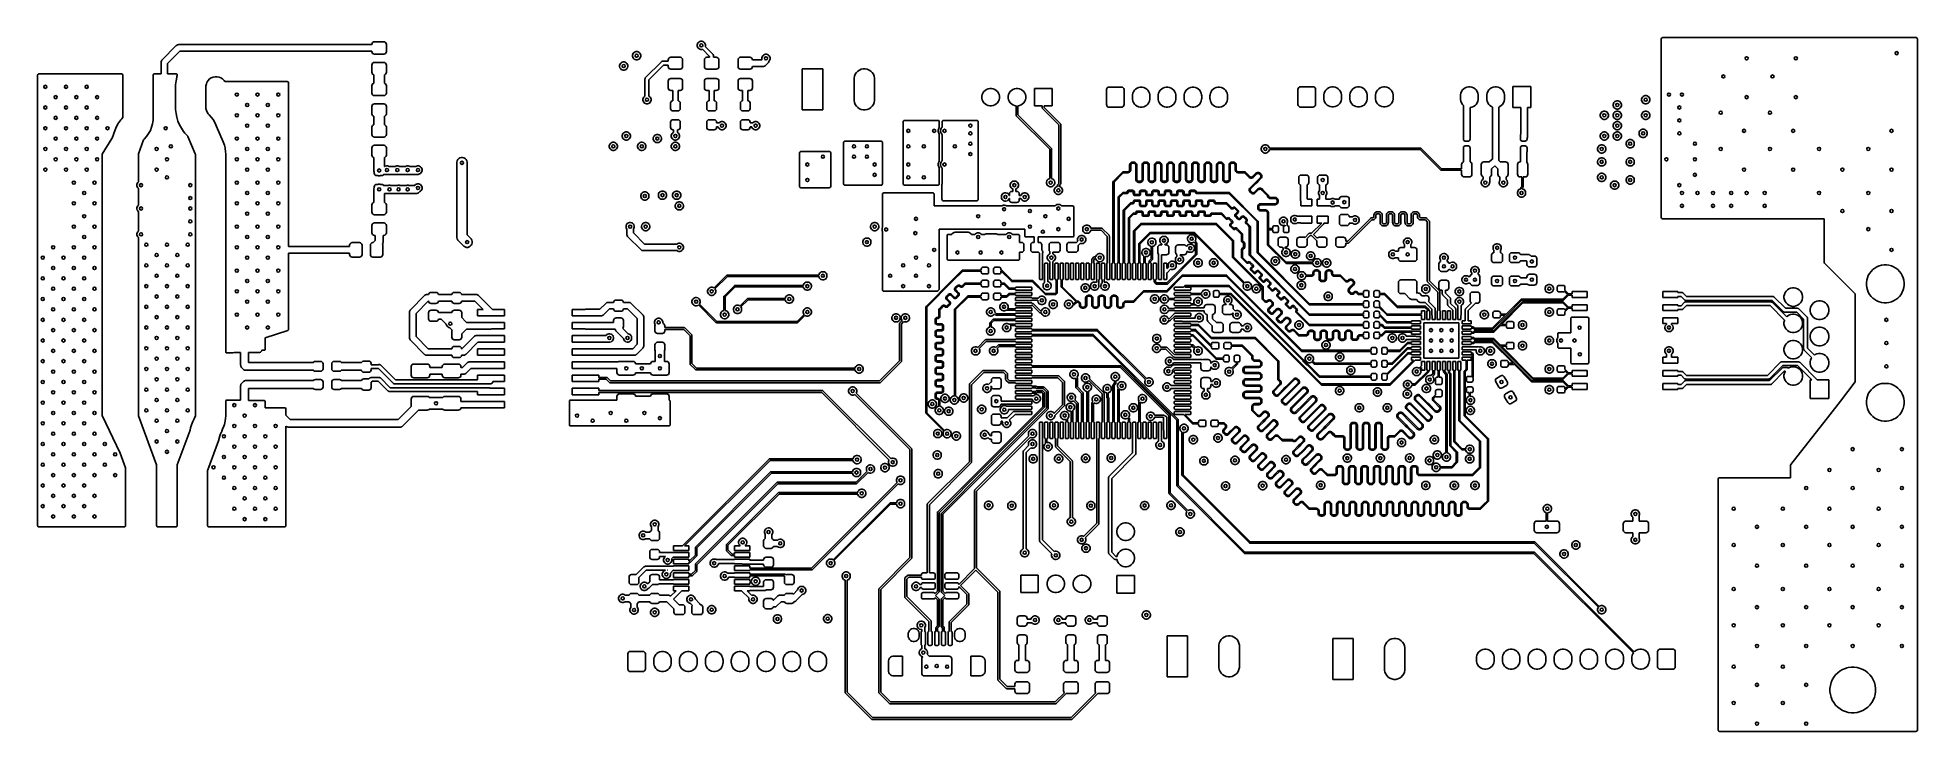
# Model space of a CAD drawing. Extents: x 0.98 to 8.13, y -3.46 to -0.83.
import ezdxf

# ---------------------------------------------------------------- set-up
doc = ezdxf.new("R2010")
doc.units = 0
doc.header["$MEASUREMENT"] = 0
doc.layers.add('BLACK', color=7, linetype='CONTINUOUS')

msp = doc.modelspace()

# ---------------------------------------------------------------- linework, layer by layer
at = {"layer": 'BLACK', "linetype": 'CONTINUOUS'}
for p, q in [((1.4528, -0.9114), (1.5069, -0.8573)), ((1.5069, -0.8573), (1.5081, -0.8562)), ((1.5081, -0.8562), (1.511, -0.8546)), ((1.511, -0.8546), (1.5141, -0.8537)), ((1.5141, -0.8537), (1.5157, -0.8536)), ((1.5157, -0.8536), (2.251, -0.8536)), ((2.251, -0.8524), (2.2517, -0.8486)), ((2.251, -0.8536), (2.251, -0.8524)), ((2.2517, -0.8486), (2.2539, -0.8454)), ((2.2539, -0.8454), (2.2571, -0.8433)), ((2.2571, -0.8433), (2.2608, -0.8425)), ((2.2608, -0.8425), (2.2963, -0.8425)), ((2.2963, -0.8425), (2.3, -0.8433)), ((2.3, -0.8433), (2.3032, -0.8454)), ((2.3032, -0.8454), (2.3054, -0.8486)), ((2.3054, -0.8486), (2.3061, -0.8524)), ((2.3061, -0.8524), (2.3061, -0.8799)), ((3.4883, -0.8542), (3.4894, -0.8503)), ((3.4883, -0.8584), (3.4883, -0.8542)), ((3.4894, -0.8503), (3.4914, -0.8467)), ((3.4914, -0.8467), (3.4944, -0.8438)), ((3.4944, -0.8438), (3.4979, -0.8417)), ((3.4979, -0.8417), (3.5019, -0.8407)), ((3.5019, -0.8407), (3.506, -0.8407)), ((3.506, -0.8407), (3.51, -0.8417)), ((3.51, -0.8417), (3.5135, -0.8438)), ((3.5135, -0.8438), (3.5164, -0.8467)), ((3.5164, -0.8467), (3.5185, -0.8503)), ((3.5185, -0.8503), (3.5196, -0.8542)), ((3.5196, -0.8542), (3.5196, -0.8584)), ((7.1555, -0.8317), (7.1563, -0.829)), ((7.1555, -1.5109), (7.1555, -0.8317)), ((7.1563, -0.829), (7.1584, -0.8272)), ((7.1584, -0.8272), (7.1604, -0.8268)), ((7.1604, -0.8268), (8.125, -0.8268)), ((8.125, -0.8268), (8.1277, -0.8276)), ((8.1277, -0.8276), (8.1295, -0.8296)), ((8.1295, -0.8296), (8.1299, -0.8317)), ((8.1299, -0.8317), (8.1299, -3.4597)), ((1.4491, -0.9203), (1.4492, -0.9186)), ((1.4491, -0.9646), (1.4491, -0.9203)), ((1.4492, -0.9186), (1.4501, -0.9155)), ((1.4501, -0.9155), (1.4517, -0.9127)), ((1.4517, -0.9127), (1.4528, -0.9114)), ((1.5209, -0.8786), (1.4741, -0.9255)), ((1.4741, -0.9255), (1.4741, -0.9646)), ((2.251, -0.8786), (1.5209, -0.8786)), ((2.251, -0.8799), (2.251, -0.8786)), ((2.2517, -0.8837), (2.251, -0.8799)), ((2.251, -0.9311), (2.2517, -0.9273)), ((2.2539, -0.8869), (2.2517, -0.8837)), ((2.2517, -0.9273), (2.2539, -0.9241)), ((2.2571, -0.889), (2.2539, -0.8869)), ((2.2539, -0.9241), (2.2571, -0.922)), ((2.2608, -0.8898), (2.2571, -0.889)), ((2.2571, -0.922), (2.2608, -0.9213)), ((2.2963, -0.8898), (2.2608, -0.8898)), ((2.2608, -0.9213), (2.2963, -0.9213)), ((2.3, -0.889), (2.2963, -0.8898)), ((2.2963, -0.9213), (2.3, -0.922)), ((2.3032, -0.8869), (2.3, -0.889)), ((2.3, -0.922), (2.3032, -0.9241)), ((2.3054, -0.8837), (2.3032, -0.8869)), ((2.3032, -0.9241), (2.3054, -0.9273)), ((2.3061, -0.8799), (2.3054, -0.8837)), ((2.3054, -0.9273), (2.3061, -0.9311)), ((3.193, -0.933), (3.1941, -0.929)), ((3.1941, -0.929), (3.1962, -0.9255)), ((3.1962, -0.9255), (3.1991, -0.9225)), ((3.1991, -0.9225), (3.2026, -0.9205)), ((3.2026, -0.9205), (3.2066, -0.9194)), ((3.2066, -0.9194), (3.2107, -0.9194)), ((3.2107, -0.9194), (3.2147, -0.9205)), ((3.2147, -0.9205), (3.2182, -0.9225)), ((3.2182, -0.9225), (3.2212, -0.9255)), ((3.2212, -0.9255), (3.2232, -0.929)), ((3.2232, -0.929), (3.2243, -0.933)), ((3.2423, -0.8936), (3.2433, -0.8896)), ((3.2423, -0.8977), (3.2423, -0.8936)), ((3.2433, -0.9017), (3.2423, -0.8977)), ((3.2433, -0.8896), (3.2454, -0.8861)), ((3.2454, -0.9053), (3.2433, -0.9017)), ((3.2454, -0.8861), (3.2483, -0.8832)), ((3.2483, -0.9082), (3.2454, -0.9053)), ((3.2483, -0.8832), (3.2518, -0.8811)), ((3.2518, -0.9102), (3.2483, -0.9082)), ((3.2518, -0.8811), (3.2558, -0.8801)), ((3.2558, -0.9113), (3.2518, -0.9102)), ((3.2558, -0.8801), (3.2599, -0.8801)), ((3.2599, -0.9113), (3.2558, -0.9113)), ((3.2599, -0.8801), (3.2639, -0.8811)), ((3.2639, -0.9102), (3.2599, -0.9113)), ((3.2639, -0.8811), (3.2675, -0.8832)), ((3.2675, -0.9082), (3.2639, -0.9102)), ((3.2675, -0.8832), (3.2704, -0.8861)), ((3.2704, -0.9053), (3.2675, -0.9082)), ((3.2704, -0.8861), (3.2724, -0.8896)), ((3.2724, -0.9017), (3.2704, -0.9053)), ((3.2724, -0.8896), (3.2735, -0.8936)), ((3.2735, -0.8977), (3.2724, -0.9017)), ((3.2735, -0.8936), (3.2735, -0.8977)), ((3.2919, -0.9789), (3.352, -0.9189)), ((3.352, -0.9189), (3.3531, -0.918)), ((3.3531, -0.918), (3.3558, -0.9169)), ((3.3558, -0.9169), (3.3573, -0.9167)), ((3.3573, -0.9167), (3.378, -0.9167)), ((3.378, -0.9114), (3.3787, -0.9077)), ((3.378, -0.9167), (3.378, -0.9114)), ((3.3787, -0.9077), (3.3808, -0.9045)), ((3.3808, -0.9045), (3.384, -0.9023)), ((3.384, -0.9023), (3.3878, -0.9016)), ((3.3878, -0.9016), (3.4232, -0.9016)), ((3.4232, -0.9016), (3.427, -0.9023)), ((3.427, -0.9023), (3.4302, -0.9045)), ((3.4302, -0.9045), (3.4323, -0.9077)), ((3.4323, -0.9077), (3.4331, -0.9114)), ((3.4331, -0.9114), (3.4331, -0.937)), ((3.4894, -0.8623), (3.4883, -0.8584)), ((3.4914, -0.8659), (3.4894, -0.8623)), ((3.4944, -0.8688), (3.4914, -0.8659)), ((3.4979, -0.8708), (3.4944, -0.8688)), ((3.5019, -0.8719), (3.4979, -0.8708)), ((3.506, -0.8719), (3.5019, -0.8719)), ((3.5083, -0.8713), (3.506, -0.8719)), ((3.5358, -0.8988), (3.5083, -0.8713)), ((3.5157, -0.9114), (3.5165, -0.9077)), ((3.5157, -0.937), (3.5157, -0.9114)), ((3.5165, -0.9077), (3.5186, -0.9045)), ((3.5186, -0.9045), (3.5218, -0.9023)), ((3.5196, -0.8584), (3.5189, -0.8607)), ((3.5189, -0.8607), (3.5486, -0.8904)), ((3.5218, -0.9023), (3.5256, -0.9016)), ((3.5256, -0.9016), (3.5358, -0.9016)), ((3.5358, -0.9016), (3.5358, -0.8988)), ((3.5486, -0.8904), (3.5495, -0.8915)), ((3.5495, -0.8915), (3.5507, -0.8942)), ((3.5507, -0.8942), (3.5508, -0.8957)), ((3.5508, -0.8957), (3.5508, -0.9016)), ((3.5508, -0.9016), (3.561, -0.9016)), ((3.561, -0.9016), (3.5648, -0.9023)), ((3.5648, -0.9023), (3.568, -0.9045)), ((3.568, -0.9045), (3.5701, -0.9077)), ((3.5701, -0.9077), (3.5709, -0.9114)), ((3.5709, -0.9114), (3.5709, -0.937)), ((3.6437, -0.9114), (3.6444, -0.9077)), ((3.6437, -0.937), (3.6437, -0.9114)), ((3.6444, -0.9077), (3.6466, -0.9045)), ((3.6466, -0.9045), (3.6498, -0.9023)), ((3.6498, -0.9023), (3.6535, -0.9016)), ((3.6535, -0.9016), (3.689, -0.9016)), ((3.689, -0.9016), (3.6927, -0.9023)), ((3.6927, -0.9023), (3.6959, -0.9045)), ((3.6959, -0.9045), (3.6981, -0.9077)), ((3.6981, -0.9077), (3.6988, -0.9114)), ((3.6988, -0.9114), (3.6988, -0.9117)), ((3.6988, -0.9117), (3.734, -0.9117)), ((3.734, -0.9117), (3.7352, -0.9105)), ((3.7344, -0.9035), (3.7355, -0.8995)), ((3.7344, -0.9076), (3.7344, -0.9035)), ((3.7352, -0.9105), (3.7344, -0.9076)), ((3.7355, -0.8995), (3.7375, -0.8959)), ((3.7375, -0.8959), (3.7404, -0.893)), ((3.7404, -0.893), (3.744, -0.891)), ((3.744, -0.891), (3.7479, -0.8899)), ((3.7479, -0.8899), (3.7521, -0.8899)), ((3.7588, -0.9222), (3.748, -0.9331)), ((3.7521, -0.8899), (3.756, -0.891)), ((3.756, -0.891), (3.7596, -0.893)), ((3.7599, -0.921), (3.7588, -0.9222)), ((3.7596, -0.893), (3.7625, -0.8959)), ((3.7615, -0.9182), (3.7599, -0.921)), ((3.7623, -0.9153), (3.7615, -0.9182)), ((3.7625, -0.9151), (3.7623, -0.9153)), ((3.7625, -0.8959), (3.7645, -0.8995)), ((3.7645, -0.9115), (3.7625, -0.9151)), ((3.7645, -0.8995), (3.7656, -0.9035)), ((3.7656, -0.9076), (3.7645, -0.9115)), ((3.7656, -0.9035), (3.7656, -0.9076)), ((0.9793, -0.9694), (0.9801, -0.9668)), ((0.9793, -2.6821), (0.9793, -0.9694)), ((0.9801, -0.9668), (0.9822, -0.965)), ((0.9822, -0.965), (0.9842, -0.9646)), ((0.9842, -0.9646), (1.2987, -0.9646)), ((1.2987, -0.9646), (1.3013, -0.9653)), ((1.3013, -0.9653), (1.3031, -0.9674)), ((1.3031, -0.9674), (1.3035, -0.9694)), ((1.3035, -0.9694), (1.3035, -0.9752)), ((1.3035, -0.9752), (1.3037, -0.9752)), ((1.3037, -0.9752), (1.3037, -1.1311)), ((1.4187, -0.9697), (1.4194, -0.967)), ((1.4188, -0.9707), (1.4187, -0.9697)), ((1.4188, -1.1356), (1.4188, -0.9707)), ((1.4194, -0.967), (1.4214, -0.9651)), ((1.4214, -0.9651), (1.4236, -0.9646)), ((1.4236, -0.9646), (1.4491, -0.9646)), ((1.4741, -0.9646), (1.506, -0.9646)), ((1.506, -0.9916), (1.5045, -1.0066)), ((1.506, -0.9646), (1.5086, -0.9653)), ((1.5089, -0.9767), (1.506, -0.9916)), ((1.506, -0.9916), (1.506, -0.9916)), ((1.5086, -0.9653), (1.5104, -0.9674)), ((1.5094, -0.975), (1.5089, -0.9767)), ((1.5089, -0.9767), (1.5089, -0.9767)), ((1.5107, -0.9709), (1.5094, -0.975)), ((1.5104, -0.9674), (1.5108, -0.9701)), ((1.5108, -0.9701), (1.5107, -0.9709)), ((1.6216, -1.0019), (1.6228, -0.9973)), ((1.6228, -0.9973), (1.6242, -0.9949)), ((1.6242, -0.9949), (1.6249, -0.9946)), ((1.6249, -0.9946), (1.6283, -0.9894)), ((1.6283, -0.9894), (1.6337, -0.984)), ((1.6337, -0.984), (1.6401, -0.9798)), ((1.6401, -0.9798), (1.6472, -0.9769)), ((1.6472, -0.9769), (1.6546, -0.9754)), ((1.6546, -0.9754), (1.6623, -0.9754)), ((1.6623, -0.9754), (1.6698, -0.9769)), ((1.6698, -0.9769), (1.6768, -0.9798)), ((1.6768, -0.9798), (1.6832, -0.984)), ((1.6832, -0.984), (1.6886, -0.9894)), ((1.6886, -0.9894), (1.6914, -0.9937)), ((1.6914, -0.9937), (1.9292, -0.9937)), ((1.9292, -0.9937), (1.9318, -0.9944)), ((1.9318, -0.9944), (1.9336, -0.9965)), ((1.9336, -0.9965), (1.9341, -0.9985)), ((1.9341, -0.9985), (1.9341, -1.6214)), ((2.251, -0.9587), (2.251, -0.9311)), ((2.2517, -0.9624), (2.251, -0.9587)), ((2.2539, -0.9656), (2.2517, -0.9624)), ((2.2571, -0.9678), (2.2539, -0.9656)), ((2.2539, -1.0029), (2.2571, -1.0007)), ((2.2585, -0.968), (2.2571, -0.9678)), ((2.2571, -1.0007), (2.2585, -1.0005)), ((2.2585, -1.0005), (2.2585, -0.968)), ((2.3, -0.9678), (2.2985, -0.968)), ((2.2985, -0.968), (2.2985, -1.0005)), ((2.2985, -1.0005), (2.3, -1.0007)), ((2.3032, -0.9656), (2.3, -0.9678)), ((2.3, -1.0007), (2.3032, -1.0029)), ((2.3054, -0.9624), (2.3032, -0.9656)), ((2.3061, -0.9587), (2.3054, -0.9624)), ((2.3061, -0.9311), (2.3061, -0.9587)), ((3.193, -0.9371), (3.193, -0.933)), ((3.1941, -0.9411), (3.193, -0.9371)), ((3.1962, -0.9446), (3.1941, -0.9411)), ((3.1991, -0.9475), (3.1962, -0.9446)), ((3.2026, -0.9496), (3.1991, -0.9475)), ((3.2066, -0.9507), (3.2026, -0.9496)), ((3.2107, -0.9507), (3.2066, -0.9507)), ((3.2147, -0.9496), (3.2107, -0.9507)), ((3.2182, -0.9475), (3.2147, -0.9496)), ((3.2212, -0.9446), (3.2182, -0.9475)), ((3.2232, -0.9411), (3.2212, -0.9446)), ((3.2243, -0.9371), (3.2232, -0.9411)), ((3.2243, -0.933), (3.2243, -0.9371)), ((3.2897, -0.9843), (3.2899, -0.9828)), ((3.2897, -1.0493), (3.2897, -0.9843)), ((3.2899, -0.9828), (3.291, -0.9801)), ((3.291, -0.9801), (3.2919, -0.9789)), ((3.3604, -0.9317), (3.3047, -0.9874)), ((3.3047, -0.9874), (3.3047, -1.0493)), ((3.378, -0.9317), (3.3604, -0.9317)), ((3.378, -0.937), (3.378, -0.9317)), ((3.3787, -0.9408), (3.378, -0.937)), ((3.378, -0.9921), (3.3787, -0.9884)), ((3.378, -1.0177), (3.378, -0.9921)), ((3.3808, -0.944), (3.3787, -0.9408)), ((3.3787, -0.9884), (3.3808, -0.9852)), ((3.384, -0.9461), (3.3808, -0.944)), ((3.3808, -0.9852), (3.384, -0.983)), ((3.3878, -0.9469), (3.384, -0.9461)), ((3.384, -0.983), (3.3878, -0.9823)), ((3.4232, -0.9469), (3.3878, -0.9469)), ((3.3878, -0.9823), (3.4232, -0.9823)), ((3.427, -0.9461), (3.4232, -0.9469)), ((3.4232, -0.9823), (3.427, -0.983)), ((3.4302, -0.944), (3.427, -0.9461)), ((3.427, -0.983), (3.4302, -0.9852)), ((3.4323, -0.9408), (3.4302, -0.944)), ((3.4302, -0.9852), (3.4323, -0.9884)), ((3.4331, -0.937), (3.4323, -0.9408)), ((3.4323, -0.9884), (3.4331, -0.9921)), ((3.4331, -0.9921), (3.4331, -1.0177)), ((3.5165, -0.9408), (3.5157, -0.937)), ((3.5157, -0.9921), (3.5165, -0.9884)), ((3.5157, -1.0177), (3.5157, -0.9921)), ((3.5186, -0.944), (3.5165, -0.9408)), ((3.5165, -0.9884), (3.5186, -0.9852)), ((3.5218, -0.9461), (3.5186, -0.944)), ((3.5186, -0.9852), (3.5218, -0.983)), ((3.5256, -0.9469), (3.5218, -0.9461)), ((3.5218, -0.983), (3.5256, -0.9823)), ((3.561, -0.9469), (3.5256, -0.9469)), ((3.5256, -0.9823), (3.561, -0.9823)), ((3.5648, -0.9461), (3.561, -0.9469)), ((3.561, -0.9823), (3.5648, -0.983)), ((3.568, -0.944), (3.5648, -0.9461)), ((3.5648, -0.983), (3.568, -0.9852)), ((3.5701, -0.9408), (3.568, -0.944)), ((3.568, -0.9852), (3.5701, -0.9884)), ((3.5709, -0.937), (3.5701, -0.9408)), ((3.5701, -0.9884), (3.5709, -0.9921)), ((3.5709, -0.9921), (3.5709, -1.0177)), ((3.6444, -0.9408), (3.6437, -0.937)), ((3.6437, -0.9921), (3.6444, -0.9884)), ((3.6437, -1.0177), (3.6437, -0.9921)), ((3.6466, -0.944), (3.6444, -0.9408)), ((3.6444, -0.9884), (3.6466, -0.9852)), ((3.6498, -0.9461), (3.6466, -0.944)), ((3.6466, -0.9852), (3.6498, -0.983)), ((3.6535, -0.9469), (3.6498, -0.9461)), ((3.6498, -0.983), (3.6535, -0.9823)), ((3.689, -0.9469), (3.6535, -0.9469)), ((3.6535, -0.9823), (3.689, -0.9823)), ((3.6927, -0.9461), (3.689, -0.9469)), ((3.689, -0.9823), (3.6927, -0.983)), ((3.6959, -0.944), (3.6927, -0.9461)), ((3.6927, -0.983), (3.6959, -0.9852)), ((3.6981, -0.9408), (3.6959, -0.944)), ((3.6959, -0.9852), (3.6981, -0.9884)), ((3.6988, -0.937), (3.6981, -0.9408)), ((3.6981, -0.9884), (3.6988, -0.9921)), ((3.7392, -0.9367), (3.6988, -0.9367)), ((3.6988, -0.9367), (3.6988, -0.937)), ((3.6988, -0.9921), (3.6988, -1.0177)), ((3.7408, -0.9366), (3.7392, -0.9367)), ((3.744, -0.9358), (3.7408, -0.9366)), ((3.7468, -0.9341), (3.744, -0.9358)), ((3.748, -0.9331), (3.7468, -0.9341)), ((3.8882, -1.1016), (3.8882, -0.9457)), ((3.8882, -0.9457), (3.9661, -0.9457)), ((3.9661, -0.9457), (3.9661, -1.1016)), ((4.085, -0.9846), (4.0852, -0.9808)), ((4.085, -1.0626), (4.085, -0.9846)), ((4.0852, -0.9808), (4.0867, -0.9733)), ((4.0867, -0.9733), (4.0896, -0.9663)), ((4.0896, -0.9663), (4.0939, -0.9599)), ((4.0939, -0.9599), (4.0993, -0.9545)), ((4.0993, -0.9545), (4.1056, -0.9503)), ((4.1056, -0.9503), (4.1127, -0.9473)), ((4.1127, -0.9473), (4.1202, -0.9459)), ((4.1202, -0.9459), (4.1278, -0.9459)), ((4.1278, -0.9459), (4.1353, -0.9473)), ((4.1353, -0.9473), (4.1424, -0.9503)), ((4.1424, -0.9503), (4.1487, -0.9545)), ((4.1487, -0.9545), (4.1541, -0.9599)), ((4.1541, -0.9599), (4.1584, -0.9663)), ((4.1584, -0.9663), (4.1613, -0.9733)), ((4.1613, -0.9733), (4.1628, -0.9808)), ((4.1628, -0.9808), (4.163, -0.9846)), ((4.163, -0.9846), (4.163, -1.0626)), ((1.5045, -1.0066), (1.5045, -1.0997)), ((1.6195, -1.0142), (1.6197, -1.0104)), ((1.6195, -1.0921), (1.6195, -1.0142)), ((1.6197, -1.0104), (1.6212, -1.0029)), ((1.6212, -1.0029), (1.6216, -1.0019)), ((2.251, -1.0098), (2.2517, -1.0061)), ((2.251, -1.0374), (2.251, -1.0098)), ((2.2517, -1.0412), (2.251, -1.0374)), ((2.2517, -1.0061), (2.2539, -1.0029)), ((2.2539, -1.0444), (2.2517, -1.0412)), ((2.2571, -1.0465), (2.2539, -1.0444)), ((2.2608, -1.0472), (2.2571, -1.0465)), ((2.2963, -1.0472), (2.2608, -1.0472)), ((2.3, -1.0465), (2.2963, -1.0472)), ((2.3032, -1.0444), (2.3, -1.0465)), ((2.3032, -1.0029), (2.3054, -1.0061)), ((2.3054, -1.0412), (2.3032, -1.0444)), ((2.3054, -1.0061), (2.3061, -1.0098)), ((2.3061, -1.0374), (2.3054, -1.0412)), ((2.3061, -1.0098), (2.3061, -1.0374)), ((3.2816, -1.0609), (3.2827, -1.057)), ((3.2816, -1.065), (3.2816, -1.0609)), ((3.2827, -1.069), (3.2816, -1.065)), ((3.2827, -1.057), (3.2848, -1.0534)), ((3.2848, -1.0726), (3.2827, -1.069)), ((3.2848, -1.0534), (3.2877, -1.0505)), ((3.2877, -1.0755), (3.2848, -1.0726)), ((3.2877, -1.0505), (3.2897, -1.0493)), ((3.3047, -1.0493), (3.3068, -1.0505)), ((3.3068, -1.0505), (3.3097, -1.0534)), ((3.3097, -1.0726), (3.3068, -1.0755)), ((3.3097, -1.0534), (3.3118, -1.057)), ((3.3118, -1.069), (3.3097, -1.0726)), ((3.3118, -1.057), (3.3129, -1.0609)), ((3.3129, -1.065), (3.3118, -1.069)), ((3.3129, -1.0609), (3.3129, -1.065)), ((3.3787, -1.0215), (3.378, -1.0177)), ((3.3808, -1.0247), (3.3787, -1.0215)), ((3.384, -1.0268), (3.3808, -1.0247)), ((3.3878, -1.0276), (3.384, -1.0268)), ((3.3875, -1.0727), (3.3895, -1.0697)), ((3.3955, -1.0276), (3.3878, -1.0276)), ((3.3895, -1.0697), (3.3926, -1.0676)), ((3.3926, -1.0676), (3.3955, -1.0671)), ((3.3955, -1.0671), (3.3955, -1.0276)), ((3.4232, -1.0276), (3.4155, -1.0276)), ((3.4155, -1.0276), (3.4155, -1.0671)), ((3.4155, -1.0671), (3.4184, -1.0676)), ((3.4184, -1.0676), (3.4215, -1.0697)), ((3.4215, -1.0697), (3.4235, -1.0727)), ((3.427, -1.0268), (3.4232, -1.0276)), ((3.4302, -1.0247), (3.427, -1.0268)), ((3.4323, -1.0215), (3.4302, -1.0247)), ((3.4331, -1.0177), (3.4323, -1.0215)), ((3.5165, -1.0215), (3.5157, -1.0177)), ((3.5186, -1.0247), (3.5165, -1.0215)), ((3.5218, -1.0268), (3.5186, -1.0247)), ((3.5256, -1.0276), (3.5218, -1.0268)), ((3.5253, -1.0727), (3.5273, -1.0697)), ((3.5333, -1.0276), (3.5256, -1.0276)), ((3.5273, -1.0697), (3.5304, -1.0676)), ((3.5304, -1.0676), (3.5333, -1.0671)), ((3.5333, -1.0671), (3.5333, -1.0276)), ((3.561, -1.0276), (3.5533, -1.0276)), ((3.5533, -1.0276), (3.5533, -1.0671)), ((3.5533, -1.0671), (3.5562, -1.0676)), ((3.5562, -1.0676), (3.5593, -1.0697)), ((3.5593, -1.0697), (3.5613, -1.0727)), ((3.5648, -1.0268), (3.561, -1.0276)), ((3.568, -1.0247), (3.5648, -1.0268)), ((3.5701, -1.0215), (3.568, -1.0247)), ((3.5709, -1.0177), (3.5701, -1.0215)), ((3.6444, -1.0215), (3.6437, -1.0177)), ((3.6466, -1.0247), (3.6444, -1.0215)), ((3.6498, -1.0268), (3.6466, -1.0247)), ((3.6535, -1.0276), (3.6498, -1.0268)), ((3.6533, -1.0727), (3.6553, -1.0697)), ((3.6613, -1.0276), (3.6535, -1.0276)), ((3.6553, -1.0697), (3.6583, -1.0676)), ((3.6583, -1.0676), (3.6613, -1.0671)), ((3.6613, -1.0671), (3.6613, -1.0276)), ((3.689, -1.0276), (3.6813, -1.0276)), ((3.6813, -1.0276), (3.6813, -1.0671)), ((3.6813, -1.0671), (3.6842, -1.0676)), ((3.6842, -1.0676), (3.6872, -1.0697)), ((3.6872, -1.0697), (3.6892, -1.0727)), ((3.6927, -1.0268), (3.689, -1.0276)), ((3.6959, -1.0247), (3.6927, -1.0268)), ((3.6981, -1.0215), (3.6959, -1.0247)), ((3.6988, -1.0177), (3.6981, -1.0215)), ((4.0852, -1.0664), (4.085, -1.0626)), ((4.0867, -1.0739), (4.0852, -1.0664)), ((4.1628, -1.0664), (4.1613, -1.0739)), ((4.163, -1.0626), (4.1628, -1.0664)), ((4.5714, -1.0499), (4.5727, -1.0434)), ((4.5714, -1.0564), (4.5714, -1.0499)), ((4.5727, -1.0629), (4.5714, -1.0564)), ((4.5727, -1.0434), (4.5752, -1.0374)), ((4.5752, -1.0689), (4.5727, -1.0629)), ((4.5752, -1.0374), (4.5789, -1.0319)), ((4.5789, -1.0744), (4.5752, -1.0689)), ((4.5789, -1.0319), (4.5835, -1.0273)), ((4.5835, -1.0273), (4.5889, -1.0236)), ((4.5889, -1.0236), (4.595, -1.0211)), ((4.595, -1.0211), (4.6014, -1.0198)), ((4.6014, -1.0198), (4.608, -1.0198)), ((4.608, -1.0198), (4.6144, -1.0211)), ((4.6144, -1.0211), (4.6205, -1.0236)), ((4.6205, -1.0236), (4.626, -1.0273)), ((4.626, -1.0273), (4.6306, -1.0319)), ((4.6306, -1.0319), (4.6342, -1.0374)), ((4.6342, -1.0689), (4.6306, -1.0744)), ((4.6342, -1.0374), (4.6367, -1.0434)), ((4.6367, -1.0629), (4.6342, -1.0689)), ((4.6367, -1.0434), (4.638, -1.0499)), ((4.638, -1.0564), (4.6367, -1.0629)), ((4.638, -1.0499), (4.638, -1.0564)), ((4.6714, -1.0499), (4.6727, -1.0434)), ((4.6714, -1.0564), (4.6714, -1.0499)), ((4.6727, -1.0629), (4.6714, -1.0564)), ((4.6727, -1.0434), (4.6752, -1.0374)), ((4.6752, -1.0689), (4.6727, -1.0629)), ((4.6752, -1.0374), (4.6789, -1.0319)), ((4.6789, -1.0744), (4.6752, -1.0689)), ((4.6789, -1.0319), (4.6835, -1.0273)), ((4.6835, -1.0273), (4.6889, -1.0236)), ((4.6889, -1.0236), (4.695, -1.0211)), ((4.695, -1.0211), (4.7014, -1.0198)), ((4.7014, -1.0198), (4.708, -1.0198)), ((4.708, -1.0198), (4.7144, -1.0211)), ((4.7144, -1.0211), (4.7205, -1.0236)), ((4.7205, -1.0236), (4.726, -1.0273)), ((4.726, -1.0273), (4.7306, -1.0319)), ((4.7306, -1.0319), (4.7342, -1.0374)), ((4.7342, -1.0689), (4.7306, -1.0744)), ((4.7342, -1.0374), (4.7367, -1.0434)), ((4.7367, -1.0629), (4.7342, -1.0689)), ((4.7367, -1.0434), (4.738, -1.0499)), ((4.738, -1.0564), (4.7367, -1.0629)), ((4.738, -1.0499), (4.738, -1.0564)), ((4.7713, -1.0866), (4.7713, -1.0197)), ((4.7713, -1.0197), (4.8382, -1.0197)), ((4.8382, -1.0197), (4.8382, -1.0866)), ((5.0453, -1.0246), (5.046, -1.0208)), ((5.0453, -1.0817), (5.0453, -1.0246)), ((5.046, -1.0208), (5.0482, -1.0176)), ((5.0482, -1.0176), (5.0514, -1.0155)), ((5.0514, -1.0155), (5.0551, -1.0148)), ((5.0551, -1.0148), (5.1024, -1.0148)), ((5.1024, -1.0148), (5.1061, -1.0155)), ((5.1061, -1.0155), (5.1093, -1.0176)), ((5.1093, -1.0176), (5.1115, -1.0208)), ((5.1115, -1.0208), (5.1122, -1.0246)), ((5.1122, -1.0246), (5.1122, -1.0817)), ((5.1437, -1.0482), (5.1439, -1.0449)), ((5.1437, -1.0581), (5.1437, -1.0482)), ((5.1439, -1.0614), (5.1437, -1.0581)), ((5.1439, -1.0449), (5.1451, -1.0385)), ((5.1451, -1.0678), (5.1439, -1.0614)), ((5.1451, -1.0385), (5.1477, -1.0325)), ((5.1477, -1.0738), (5.1451, -1.0678)), ((5.1477, -1.0325), (5.1513, -1.027)), ((5.1513, -1.027), (5.1559, -1.0224)), ((5.1559, -1.0224), (5.1614, -1.0187)), ((5.1614, -1.0187), (5.1675, -1.0162)), ((5.1675, -1.0162), (5.1739, -1.0149)), ((5.1739, -1.0149), (5.1804, -1.0149)), ((5.1804, -1.0149), (5.1869, -1.0162)), ((5.1869, -1.0162), (5.1929, -1.0187)), ((5.1929, -1.0187), (5.1984, -1.0224)), ((5.1984, -1.0224), (5.203, -1.027)), ((5.203, -1.027), (5.2067, -1.0325)), ((5.2067, -1.0325), (5.2092, -1.0385)), ((5.2092, -1.0678), (5.2067, -1.0738)), ((5.2092, -1.0385), (5.2105, -1.0449)), ((5.2105, -1.0614), (5.2092, -1.0678)), ((5.2105, -1.0449), (5.2106, -1.0482)), ((5.2106, -1.0581), (5.2105, -1.0614)), ((5.2106, -1.0482), (5.2106, -1.0581)), ((5.2421, -1.0482), (5.2423, -1.0449)), ((5.2421, -1.0581), (5.2421, -1.0482)), ((5.2423, -1.0614), (5.2421, -1.0581)), ((5.2423, -1.0449), (5.2436, -1.0385)), ((5.2436, -1.0678), (5.2423, -1.0614)), ((5.2436, -1.0385), (5.2461, -1.0325)), ((5.2461, -1.0738), (5.2436, -1.0678)), ((5.2461, -1.0325), (5.2497, -1.027)), ((5.2497, -1.027), (5.2544, -1.0224)), ((5.2544, -1.0224), (5.2598, -1.0187)), ((5.2598, -1.0187), (5.2659, -1.0162)), ((5.2659, -1.0162), (5.2723, -1.0149)), ((5.2723, -1.0149), (5.2789, -1.0149)), ((5.2789, -1.0149), (5.2853, -1.0162)), ((5.2853, -1.0162), (5.2914, -1.0187)), ((5.2914, -1.0187), (5.2968, -1.0224)), ((5.2968, -1.0224), (5.3015, -1.027)), ((5.3015, -1.027), (5.3051, -1.0325)), ((5.3051, -1.0325), (5.3076, -1.0385)), ((5.3076, -1.0678), (5.3051, -1.0738)), ((5.3076, -1.0385), (5.3089, -1.0449)), ((5.3089, -1.0614), (5.3076, -1.0678)), ((5.3089, -1.0449), (5.3091, -1.0482)), ((5.3091, -1.0581), (5.3089, -1.0614)), ((5.3091, -1.0482), (5.3091, -1.0581)), ((5.3406, -1.0482), (5.3407, -1.0449)), ((5.3406, -1.0581), (5.3406, -1.0482)), ((5.3407, -1.0614), (5.3406, -1.0581)), ((5.3407, -1.0449), (5.342, -1.0385)), ((5.342, -1.0678), (5.3407, -1.0614)), ((5.342, -1.0385), (5.3445, -1.0325)), ((5.3445, -1.0738), (5.342, -1.0678)), ((5.3445, -1.0325), (5.3481, -1.027)), ((5.3481, -1.027), (5.3528, -1.0224)), ((5.3528, -1.0224), (5.3582, -1.0187)), ((5.3582, -1.0187), (5.3643, -1.0162)), ((5.3643, -1.0162), (5.3707, -1.0149)), ((5.3707, -1.0149), (5.3773, -1.0149)), ((5.3773, -1.0149), (5.3837, -1.0162)), ((5.3837, -1.0162), (5.3898, -1.0187)), ((5.3898, -1.0187), (5.3952, -1.0224)), ((5.3952, -1.0224), (5.3999, -1.027)), ((5.3999, -1.027), (5.4035, -1.0325)), ((5.4035, -1.0325), (5.406, -1.0385)), ((5.406, -1.0678), (5.4035, -1.0738)), ((5.406, -1.0385), (5.4073, -1.0449)), ((5.4073, -1.0614), (5.406, -1.0678)), ((5.4073, -1.0449), (5.4075, -1.0482)), ((5.4075, -1.0581), (5.4073, -1.0614)), ((5.4075, -1.0482), (5.4075, -1.0581)), ((5.439, -1.0482), (5.4391, -1.0449)), ((5.439, -1.0581), (5.439, -1.0482)), ((5.4391, -1.0614), (5.439, -1.0581)), ((5.4391, -1.0449), (5.4404, -1.0385)), ((5.4404, -1.0678), (5.4391, -1.0614)), ((5.4404, -1.0385), (5.4429, -1.0325)), ((5.4429, -1.0738), (5.4404, -1.0678)), ((5.4429, -1.0325), (5.4466, -1.027)), ((5.4466, -1.027), (5.4512, -1.0224)), ((5.4512, -1.0224), (5.4567, -1.0187)), ((5.4567, -1.0187), (5.4627, -1.0162)), ((5.4627, -1.0162), (5.4692, -1.0149)), ((5.4692, -1.0149), (5.4757, -1.0149)), ((5.4757, -1.0149), (5.4822, -1.0162)), ((5.4822, -1.0162), (5.4882, -1.0187)), ((5.4882, -1.0187), (5.4937, -1.0224)), ((5.4937, -1.0224), (5.4983, -1.027)), ((5.4983, -1.027), (5.502, -1.0325)), ((5.502, -1.0325), (5.5045, -1.0385)), ((5.5045, -1.0678), (5.502, -1.0738)), ((5.5045, -1.0385), (5.5057, -1.0449)), ((5.5057, -1.0614), (5.5045, -1.0678)), ((5.5057, -1.0449), (5.5059, -1.0482)), ((5.5059, -1.0581), (5.5057, -1.0614)), ((5.5059, -1.0482), (5.5059, -1.0581)), ((5.7736, -1.0236), (5.7744, -1.0199)), ((5.7736, -1.0807), (5.7736, -1.0236)), ((5.7744, -1.0199), (5.7765, -1.0167)), ((5.7765, -1.0167), (5.7797, -1.0145)), ((5.7797, -1.0145), (5.7835, -1.0138)), ((5.7835, -1.0138), (5.8307, -1.0138)), ((5.8307, -1.0138), (5.8345, -1.0145)), ((5.8345, -1.0145), (5.8377, -1.0167)), ((5.8377, -1.0167), (5.8398, -1.0199)), ((5.8398, -1.0199), (5.8406, -1.0236)), ((5.8406, -1.0236), (5.8406, -1.0807)), ((5.872, -1.0472), (5.8722, -1.044)), ((5.872, -1.0571), (5.872, -1.0472)), ((5.8722, -1.0604), (5.872, -1.0571)), ((5.8722, -1.044), (5.8735, -1.0375)), ((5.8735, -1.0668), (5.8722, -1.0604)), ((5.8735, -1.0375), (5.876, -1.0315)), ((5.876, -1.0729), (5.8735, -1.0668)), ((5.876, -1.0315), (5.8796, -1.026)), ((5.8796, -1.026), (5.8843, -1.0214)), ((5.8843, -1.0214), (5.8897, -1.0177)), ((5.8897, -1.0177), (5.8958, -1.0152)), ((5.8958, -1.0152), (5.9022, -1.0139)), ((5.9022, -1.0139), (5.9088, -1.0139)), ((5.9088, -1.0139), (5.9152, -1.0152)), ((5.9152, -1.0152), (5.9213, -1.0177)), ((5.9213, -1.0177), (5.9267, -1.0214)), ((5.9267, -1.0214), (5.9314, -1.026)), ((5.9314, -1.026), (5.935, -1.0315)), ((5.935, -1.0315), (5.9375, -1.0375)), ((5.9375, -1.0668), (5.935, -1.0729)), ((5.9375, -1.0375), (5.9388, -1.044)), ((5.9388, -1.0604), (5.9375, -1.0668)), ((5.9388, -1.044), (5.939, -1.0472)), ((5.939, -1.0571), (5.9388, -1.0604)), ((5.939, -1.0472), (5.939, -1.0571)), ((5.9705, -1.0472), (5.9706, -1.044)), ((5.9705, -1.0571), (5.9705, -1.0472)), ((5.9706, -1.0604), (5.9705, -1.0571)), ((5.9706, -1.044), (5.9719, -1.0375)), ((5.9719, -1.0668), (5.9706, -1.0604)), ((5.9719, -1.0375), (5.9744, -1.0315)), ((5.9744, -1.0729), (5.9719, -1.0668)), ((5.9744, -1.0315), (5.9781, -1.026)), ((5.9781, -1.026), (5.9827, -1.0214)), ((5.9827, -1.0214), (5.9882, -1.0177)), ((5.9882, -1.0177), (5.9942, -1.0152)), ((5.9942, -1.0152), (6.0007, -1.0139)), ((6.0007, -1.0139), (6.0072, -1.0139)), ((6.0072, -1.0139), (6.0137, -1.0152)), ((6.0137, -1.0152), (6.0197, -1.0177)), ((6.0197, -1.0177), (6.0252, -1.0214)), ((6.0252, -1.0214), (6.0298, -1.026)), ((6.0298, -1.026), (6.0335, -1.0315)), ((6.0335, -1.0315), (6.036, -1.0375)), ((6.036, -1.0668), (6.0335, -1.0729)), ((6.036, -1.0375), (6.0372, -1.044)), ((6.0372, -1.0604), (6.036, -1.0668)), ((6.0372, -1.044), (6.0374, -1.0472)), ((6.0374, -1.0571), (6.0372, -1.0604)), ((6.0374, -1.0472), (6.0374, -1.0571)), ((6.0689, -1.0472), (6.0691, -1.044)), ((6.0689, -1.0571), (6.0689, -1.0472)), ((6.0691, -1.0604), (6.0689, -1.0571)), ((6.0691, -1.044), (6.0703, -1.0375)), ((6.0703, -1.0668), (6.0691, -1.0604)), ((6.0703, -1.0375), (6.0728, -1.0315)), ((6.0728, -1.0729), (6.0703, -1.0668)), ((6.0728, -1.0315), (6.0765, -1.026)), ((6.0765, -1.026), (6.0811, -1.0214)), ((6.0811, -1.0214), (6.0866, -1.0177)), ((6.0866, -1.0177), (6.0926, -1.0152)), ((6.0926, -1.0152), (6.0991, -1.0139)), ((6.0991, -1.0139), (6.1056, -1.0139)), ((6.1056, -1.0139), (6.1121, -1.0152)), ((6.1121, -1.0152), (6.1181, -1.0177)), ((6.1181, -1.0177), (6.1236, -1.0214)), ((6.1236, -1.0214), (6.1282, -1.026)), ((6.1282, -1.026), (6.1319, -1.0315)), ((6.1319, -1.0315), (6.1344, -1.0375)), ((6.1344, -1.0668), (6.1319, -1.0729)), ((6.1344, -1.0375), (6.1357, -1.044)), ((6.1357, -1.0604), (6.1344, -1.0668)), ((6.1357, -1.044), (6.1358, -1.0472)), ((6.1358, -1.0571), (6.1357, -1.0604)), ((6.1358, -1.0472), (6.1358, -1.0571)), ((6.3915, -1.0472), (6.3917, -1.0439)), ((6.3915, -1.0591), (6.3915, -1.0472)), ((6.3917, -1.0624), (6.3915, -1.0591)), ((6.3917, -1.0439), (6.393, -1.0374)), ((6.393, -1.0689), (6.3917, -1.0624)), ((6.393, -1.0374), (6.3956, -1.0312)), ((6.3956, -1.0751), (6.393, -1.0689)), ((6.3956, -1.0312), (6.3993, -1.0256)), ((6.3993, -1.0256), (6.404, -1.0209)), ((6.404, -1.0209), (6.4095, -1.0172)), ((6.4095, -1.0172), (6.4157, -1.0147)), ((6.4157, -1.0147), (6.4223, -1.0134)), ((6.4223, -1.0134), (6.4289, -1.0134)), ((6.4289, -1.0134), (6.4355, -1.0147)), ((6.4355, -1.0147), (6.4416, -1.0172)), ((6.4416, -1.0172), (6.4472, -1.0209)), ((6.4472, -1.0209), (6.4519, -1.0256)), ((6.4519, -1.0256), (6.4556, -1.0312)), ((6.4556, -1.0312), (6.4582, -1.0374)), ((6.4582, -1.0689), (6.4556, -1.0751)), ((6.4582, -1.0374), (6.4595, -1.0439)), ((6.4595, -1.0624), (6.4582, -1.0689)), ((6.4595, -1.0439), (6.4596, -1.0472)), ((6.4596, -1.0591), (6.4595, -1.0624)), ((6.4596, -1.0472), (6.4596, -1.0591)), ((6.4915, -1.0472), (6.4917, -1.0439)), ((6.4915, -1.0591), (6.4915, -1.0472)), ((6.4917, -1.0624), (6.4915, -1.0591)), ((6.4917, -1.0439), (6.493, -1.0374)), ((6.493, -1.0689), (6.4917, -1.0624)), ((6.493, -1.0374), (6.4956, -1.0312)), ((6.4956, -1.0751), (6.493, -1.0689)), ((6.4956, -1.0312), (6.4993, -1.0256)), ((6.4993, -1.0256), (6.504, -1.0209)), ((6.504, -1.0209), (6.5095, -1.0172)), ((6.5095, -1.0172), (6.5157, -1.0147)), ((6.5157, -1.0147), (6.5223, -1.0134)), ((6.5223, -1.0134), (6.5289, -1.0134)), ((6.5289, -1.0134), (6.5355, -1.0147)), ((6.5355, -1.0147), (6.5416, -1.0172)), ((6.5416, -1.0172), (6.5472, -1.0209)), ((6.5472, -1.0209), (6.5519, -1.0256)), ((6.5519, -1.0256), (6.5556, -1.0312)), ((6.5556, -1.0312), (6.5582, -1.0374)), ((6.5582, -1.0689), (6.5556, -1.0751)), ((6.5582, -1.0374), (6.5595, -1.0439)), ((6.5595, -1.0624), (6.5582, -1.0689)), ((6.5595, -1.0439), (6.5596, -1.0472)), ((6.5596, -1.0591), (6.5595, -1.0624)), ((6.5596, -1.0472), (6.5596, -1.0591)), ((6.5915, -1.0931), (6.5915, -1.0132)), ((6.5915, -1.0132), (6.6596, -1.0132)), ((6.6596, -1.0132), (6.6596, -1.0931)), ((6.9757, -1.0731), (6.9786, -1.0702)), ((6.9786, -1.0702), (6.9822, -1.0681)), ((6.9822, -1.0681), (6.9861, -1.0671)), ((6.9861, -1.0671), (6.9902, -1.0671)), ((6.9902, -1.0671), (6.9942, -1.0681)), ((6.9942, -1.0681), (6.9978, -1.0702)), ((6.9978, -1.0702), (7.0007, -1.0731)), ((7.0808, -1.0609), (7.0819, -1.057)), ((7.0808, -1.065), (7.0808, -1.0609)), ((7.0819, -1.069), (7.0808, -1.065)), ((7.0819, -1.057), (7.084, -1.0534)), ((7.084, -1.0726), (7.0819, -1.069)), ((7.084, -1.0534), (7.0869, -1.0505)), ((7.0869, -1.0755), (7.084, -1.0726)), ((7.0869, -1.0505), (7.0904, -1.0484)), ((7.0904, -1.0484), (7.0944, -1.0474)), ((7.0944, -1.0474), (7.0985, -1.0474)), ((7.0985, -1.0474), (7.1025, -1.0484)), ((7.1025, -1.0484), (7.106, -1.0505)), ((7.106, -1.0505), (7.109, -1.0534)), ((7.109, -1.0726), (7.106, -1.0755)), ((7.109, -1.0534), (7.111, -1.057)), ((7.111, -1.069), (7.109, -1.0726)), ((7.111, -1.057), (7.1121, -1.0609)), ((7.1121, -1.065), (7.111, -1.069)), ((7.1121, -1.0609), (7.1121, -1.065)), ((1.2964, -1.1388), (1.2882, -1.1494)), ((1.2998, -1.1352), (1.2964, -1.1388)), ((1.2964, -1.1388), (1.2964, -1.1388)), ((1.3, -1.135), (1.2998, -1.1352)), ((1.3023, -1.1324), (1.3, -1.135)), ((1.3028, -1.1318), (1.3023, -1.1324)), ((1.3031, -1.1313), (1.3028, -1.1316)), ((1.3028, -1.1316), (1.3028, -1.1318)), ((1.3037, -1.1311), (1.3031, -1.1311)), ((1.3031, -1.1311), (1.3031, -1.1313)), ((1.4166, -1.1544), (1.4185, -1.1411)), ((1.4185, -1.1411), (1.4188, -1.1356)), ((1.5045, -1.0997), (1.506, -1.1147)), ((1.506, -1.1147), (1.506, -1.1147)), ((1.506, -1.1147), (1.5089, -1.1296)), ((1.5089, -1.1296), (1.5089, -1.1296)), ((1.5089, -1.1296), (1.5133, -1.1441)), ((1.5133, -1.1441), (1.5191, -1.158)), ((1.6197, -1.0959), (1.6195, -1.0921)), ((1.6212, -1.1034), (1.6197, -1.0959)), ((1.6241, -1.1105), (1.6212, -1.1034)), ((1.6283, -1.1169), (1.6241, -1.1105)), ((1.6317, -1.1203), (1.6283, -1.1169)), ((1.6406, -1.1302), (1.6317, -1.1203)), ((1.6456, -1.137), (1.6406, -1.1302)), ((1.6406, -1.1302), (1.6406, -1.1302)), ((1.6466, -1.1386), (1.6456, -1.137)), ((1.6531, -1.1494), (1.6466, -1.1386)), ((1.6466, -1.1386), (1.6466, -1.1386)), ((1.6466, -1.1386), (1.6466, -1.1386)), ((2.251, -1.0886), (2.2517, -1.0848)), ((2.251, -1.1161), (2.251, -1.0886)), ((2.2517, -1.1199), (2.251, -1.1161)), ((2.2517, -1.0848), (2.2539, -1.0816)), ((2.2539, -1.1231), (2.2517, -1.1199)), ((2.2539, -1.0816), (2.2571, -1.0795)), ((2.2571, -1.1252), (2.2539, -1.1231)), ((2.2571, -1.0795), (2.2608, -1.0787)), ((2.2585, -1.1255), (2.2571, -1.1252)), ((2.2585, -1.1579), (2.2585, -1.1255)), ((2.2608, -1.0787), (2.2963, -1.0787)), ((2.2963, -1.0787), (2.3, -1.0795)), ((2.3, -1.1252), (2.2985, -1.1255)), ((2.2985, -1.1255), (2.2985, -1.1579)), ((2.3, -1.0795), (2.3032, -1.0816)), ((2.3032, -1.1231), (2.3, -1.1252)), ((2.3032, -1.0816), (2.3054, -1.0848)), ((2.3054, -1.1199), (2.3032, -1.1231)), ((2.3054, -1.0848), (2.3061, -1.0886)), ((2.3061, -1.1161), (2.3054, -1.1199)), ((2.3061, -1.0886), (2.3061, -1.1161)), ((3.2912, -1.0775), (3.2877, -1.0755)), ((3.2952, -1.0786), (3.2912, -1.0775)), ((3.2993, -1.0786), (3.2952, -1.0786)), ((3.3033, -1.0775), (3.2993, -1.0786)), ((3.3068, -1.0755), (3.3033, -1.0775)), ((3.3868, -1.0763), (3.3875, -1.0727)), ((3.3868, -1.096), (3.3868, -1.0763)), ((3.3875, -1.0995), (3.3868, -1.096)), ((3.3895, -1.1026), (3.3875, -1.0995)), ((3.3875, -1.1446), (3.3895, -1.1415)), ((3.3926, -1.1046), (3.3895, -1.1026)), ((3.3895, -1.1415), (3.3926, -1.1395)), ((3.3962, -1.1053), (3.3926, -1.1046)), ((3.3926, -1.1395), (3.3962, -1.1388)), ((3.4149, -1.1053), (3.3962, -1.1053)), ((3.3962, -1.1388), (3.4149, -1.1388)), ((3.4184, -1.1046), (3.4149, -1.1053)), ((3.4149, -1.1388), (3.4184, -1.1395)), ((3.4215, -1.1026), (3.4184, -1.1046)), ((3.4184, -1.1395), (3.4215, -1.1415)), ((3.4235, -1.0995), (3.4215, -1.1026)), ((3.4215, -1.1415), (3.4235, -1.1446)), ((3.4235, -1.0727), (3.4242, -1.0763)), ((3.4242, -1.096), (3.4235, -1.0995)), ((3.4242, -1.0763), (3.4242, -1.096)), ((3.5246, -1.0763), (3.5253, -1.0727)), ((3.5246, -1.096), (3.5246, -1.0763)), ((3.5253, -1.0995), (3.5246, -1.096)), ((3.5273, -1.1026), (3.5253, -1.0995)), ((3.5253, -1.1446), (3.5273, -1.1415)), ((3.5304, -1.1046), (3.5273, -1.1026)), ((3.5273, -1.1415), (3.5304, -1.1395)), ((3.534, -1.1053), (3.5304, -1.1046)), ((3.5304, -1.1395), (3.534, -1.1388)), ((3.5527, -1.1053), (3.534, -1.1053)), ((3.534, -1.1388), (3.5527, -1.1388)), ((3.5562, -1.1046), (3.5527, -1.1053)), ((3.5527, -1.1388), (3.5562, -1.1395)), ((3.5593, -1.1026), (3.5562, -1.1046)), ((3.5562, -1.1395), (3.5593, -1.1415)), ((3.5613, -1.0995), (3.5593, -1.1026)), ((3.5593, -1.1415), (3.5613, -1.1446)), ((3.5613, -1.0727), (3.562, -1.0763)), ((3.562, -1.096), (3.5613, -1.0995)), ((3.562, -1.0763), (3.562, -1.096)), ((3.6526, -1.0763), (3.6533, -1.0727)), ((3.6526, -1.096), (3.6526, -1.0763)), ((3.6533, -1.0995), (3.6526, -1.096)), ((3.6553, -1.1026), (3.6533, -1.0995)), ((3.6533, -1.1446), (3.6553, -1.1415)), ((3.6583, -1.1046), (3.6553, -1.1026)), ((3.6553, -1.1415), (3.6583, -1.1395)), ((3.6619, -1.1053), (3.6583, -1.1046)), ((3.6583, -1.1395), (3.6619, -1.1388)), ((3.6806, -1.1053), (3.6619, -1.1053)), ((3.6619, -1.1388), (3.6806, -1.1388)), ((3.6842, -1.1046), (3.6806, -1.1053)), ((3.6806, -1.1388), (3.6842, -1.1395)), ((3.6872, -1.1026), (3.6842, -1.1046)), ((3.6842, -1.1395), (3.6872, -1.1415)), ((3.6892, -1.0995), (3.6872, -1.1026)), ((3.6872, -1.1415), (3.6892, -1.1446)), ((3.6892, -1.0727), (3.69, -1.0763)), ((3.69, -1.096), (3.6892, -1.0995)), ((3.69, -1.0763), (3.69, -1.096)), ((3.9661, -1.1016), (3.8882, -1.1016)), ((4.0896, -1.081), (4.0867, -1.0739)), ((4.0939, -1.0873), (4.0896, -1.081)), ((4.0993, -1.0927), (4.0939, -1.0873)), ((4.1056, -1.097), (4.0993, -1.0927)), ((4.1127, -1.0999), (4.1056, -1.097)), ((4.1202, -1.1014), (4.1127, -1.0999)), ((4.1278, -1.1014), (4.1202, -1.1014)), ((4.1353, -1.0999), (4.1278, -1.1014)), ((4.1424, -1.097), (4.1353, -1.0999)), ((4.1487, -1.0927), (4.1424, -1.097)), ((4.1541, -1.0873), (4.1487, -1.0927)), ((4.1584, -1.081), (4.1541, -1.0873)), ((4.1613, -1.0739), (4.1584, -1.081)), ((4.2717, -1.1466), (4.2724, -1.144)), ((4.2724, -1.144), (4.2745, -1.1422)), ((4.2745, -1.1422), (4.2765, -1.1417)), ((4.2765, -1.1417), (4.4046, -1.1417)), ((4.4046, -1.1417), (4.4072, -1.1425)), ((4.4072, -1.1425), (4.409, -1.1446)), ((4.4197, -1.1466), (4.4204, -1.144)), ((4.4204, -1.144), (4.4225, -1.1422)), ((4.4225, -1.1422), (4.4245, -1.1417)), ((4.4245, -1.1417), (4.5522, -1.1417)), ((4.5522, -1.1417), (4.5548, -1.1425)), ((4.5548, -1.1425), (4.5566, -1.1446)), ((4.5835, -1.079), (4.5789, -1.0744)), ((4.5889, -1.0827), (4.5835, -1.079)), ((4.595, -1.0852), (4.5889, -1.0827)), ((4.6014, -1.0865), (4.595, -1.0852)), ((4.608, -1.0865), (4.6014, -1.0865)), ((4.6144, -1.0852), (4.608, -1.0865)), ((4.6205, -1.0827), (4.6144, -1.0852)), ((4.626, -1.079), (4.6205, -1.0827)), ((4.6306, -1.0744), (4.626, -1.079)), ((4.6835, -1.079), (4.6789, -1.0744)), ((4.6889, -1.0827), (4.6835, -1.079)), ((4.695, -1.0852), (4.6889, -1.0827)), ((4.7012, -1.0864), (4.695, -1.0852)), ((4.7012, -1.122), (4.7012, -1.0864)), ((4.7013, -1.1227), (4.7012, -1.122)), ((4.7018, -1.124), (4.7013, -1.1227)), ((4.7022, -1.1245), (4.7018, -1.124)), ((4.8292, -1.2514), (4.7022, -1.1245)), ((4.7144, -1.0852), (4.7082, -1.0864)), ((4.7082, -1.0864), (4.7082, -1.1206)), ((4.7082, -1.1206), (4.8352, -1.2475)), ((4.7205, -1.0827), (4.7144, -1.0852)), ((4.726, -1.079), (4.7205, -1.0827)), ((4.7306, -1.0744), (4.726, -1.079)), ((4.8012, -1.0866), (4.7713, -1.0866)), ((4.8012, -1.0941), (4.8012, -1.0866)), ((4.8013, -1.0948), (4.8012, -1.0941)), ((4.8018, -1.096), (4.8013, -1.0948)), ((4.8022, -1.0966), (4.8018, -1.096)), ((4.8641, -1.1584), (4.8022, -1.0966)), ((4.8382, -1.0866), (4.8082, -1.0866)), ((4.8082, -1.0866), (4.8082, -1.0926)), ((4.8082, -1.0926), (4.8701, -1.1545)), ((5.046, -1.0855), (5.0453, -1.0817)), ((5.0482, -1.0887), (5.046, -1.0855)), ((5.0514, -1.0908), (5.0482, -1.0887)), ((5.0551, -1.0915), (5.0514, -1.0908)), ((5.1024, -1.0915), (5.0551, -1.0915)), ((5.1061, -1.0908), (5.1024, -1.0915)), ((5.1093, -1.0887), (5.1061, -1.0908)), ((5.1115, -1.0855), (5.1093, -1.0887)), ((5.1122, -1.0817), (5.1115, -1.0855)), ((5.1513, -1.0793), (5.1477, -1.0738)), ((5.1559, -1.0839), (5.1513, -1.0793)), ((5.1614, -1.0876), (5.1559, -1.0839)), ((5.1675, -1.0901), (5.1614, -1.0876)), ((5.1739, -1.0914), (5.1675, -1.0901)), ((5.1804, -1.0914), (5.1739, -1.0914)), ((5.1869, -1.0901), (5.1804, -1.0914)), ((5.1929, -1.0876), (5.1869, -1.0901)), ((5.1984, -1.0839), (5.1929, -1.0876)), ((5.203, -1.0793), (5.1984, -1.0839)), ((5.2067, -1.0738), (5.203, -1.0793)), ((5.2497, -1.0793), (5.2461, -1.0738)), ((5.2544, -1.0839), (5.2497, -1.0793)), ((5.2598, -1.0876), (5.2544, -1.0839)), ((5.2659, -1.0901), (5.2598, -1.0876)), ((5.2723, -1.0914), (5.2659, -1.0901)), ((5.2789, -1.0914), (5.2723, -1.0914)), ((5.2853, -1.0901), (5.2789, -1.0914)), ((5.2914, -1.0876), (5.2853, -1.0901)), ((5.2968, -1.0839), (5.2914, -1.0876)), ((5.3015, -1.0793), (5.2968, -1.0839)), ((5.3051, -1.0738), (5.3015, -1.0793)), ((5.3481, -1.0793), (5.3445, -1.0738)), ((5.3528, -1.0839), (5.3481, -1.0793)), ((5.3582, -1.0876), (5.3528, -1.0839)), ((5.3643, -1.0901), (5.3582, -1.0876)), ((5.3707, -1.0914), (5.3643, -1.0901)), ((5.3773, -1.0914), (5.3707, -1.0914)), ((5.3837, -1.0901), (5.3773, -1.0914)), ((5.3898, -1.0876), (5.3837, -1.0901)), ((5.3952, -1.0839), (5.3898, -1.0876)), ((5.3999, -1.0793), (5.3952, -1.0839)), ((5.4035, -1.0738), (5.3999, -1.0793)), ((5.4466, -1.0793), (5.4429, -1.0738)), ((5.4512, -1.0839), (5.4466, -1.0793)), ((5.4567, -1.0876), (5.4512, -1.0839)), ((5.4627, -1.0901), (5.4567, -1.0876)), ((5.4692, -1.0914), (5.4627, -1.0901)), ((5.4757, -1.0914), (5.4692, -1.0914)), ((5.4822, -1.0901), (5.4757, -1.0914)), ((5.4882, -1.0876), (5.4822, -1.0901)), ((5.4937, -1.0839), (5.4882, -1.0876)), ((5.4983, -1.0793), (5.4937, -1.0839)), ((5.502, -1.0738), (5.4983, -1.0793)), ((5.7744, -1.0845), (5.7736, -1.0807)), ((5.7765, -1.0877), (5.7744, -1.0845)), ((5.7797, -1.0898), (5.7765, -1.0877)), ((5.7835, -1.0906), (5.7797, -1.0898)), ((5.8307, -1.0906), (5.7835, -1.0906)), ((5.8345, -1.0898), (5.8307, -1.0906)), ((5.8377, -1.0877), (5.8345, -1.0898)), ((5.8398, -1.0845), (5.8377, -1.0877)), ((5.8406, -1.0807), (5.8398, -1.0845)), ((5.8796, -1.0783), (5.876, -1.0729)), ((5.8843, -1.083), (5.8796, -1.0783)), ((5.8897, -1.0866), (5.8843, -1.083)), ((5.8958, -1.0891), (5.8897, -1.0866)), ((5.9022, -1.0904), (5.8958, -1.0891)), ((5.9088, -1.0904), (5.9022, -1.0904)), ((5.9152, -1.0891), (5.9088, -1.0904)), ((5.9213, -1.0866), (5.9152, -1.0891)), ((5.9267, -1.083), (5.9213, -1.0866)), ((5.9314, -1.0783), (5.9267, -1.083)), ((5.935, -1.0729), (5.9314, -1.0783)), ((5.9781, -1.0783), (5.9744, -1.0729)), ((5.9827, -1.083), (5.9781, -1.0783)), ((5.9882, -1.0866), (5.9827, -1.083)), ((5.9942, -1.0891), (5.9882, -1.0866)), ((6.0007, -1.0904), (5.9942, -1.0891)), ((6.0072, -1.0904), (6.0007, -1.0904)), ((6.0137, -1.0891), (6.0072, -1.0904)), ((6.0197, -1.0866), (6.0137, -1.0891)), ((6.0252, -1.083), (6.0197, -1.0866)), ((6.0298, -1.0783), (6.0252, -1.083)), ((6.0335, -1.0729), (6.0298, -1.0783)), ((6.0765, -1.0783), (6.0728, -1.0729)), ((6.0811, -1.083), (6.0765, -1.0783)), ((6.0866, -1.0866), (6.0811, -1.083)), ((6.0926, -1.0891), (6.0866, -1.0866)), ((6.0991, -1.0904), (6.0926, -1.0891)), ((6.1056, -1.0904), (6.0991, -1.0904)), ((6.1121, -1.0891), (6.1056, -1.0904)), ((6.1181, -1.0866), (6.1121, -1.0891)), ((6.1236, -1.083), (6.1181, -1.0866)), ((6.1282, -1.0783), (6.1236, -1.083)), ((6.1319, -1.0729), (6.1282, -1.0783)), ((6.3993, -1.0807), (6.3956, -1.0751)), ((6.4032, -1.0846), (6.3993, -1.0807)), ((6.4032, -1.1975), (6.4032, -1.0846)), ((6.4289, -1.0929), (6.4282, -1.0929)), ((6.4282, -1.0929), (6.4282, -1.1975)), ((6.4355, -1.0916), (6.4289, -1.0929)), ((6.4416, -1.0891), (6.4355, -1.0916)), ((6.4472, -1.0854), (6.4416, -1.0891)), ((6.4519, -1.0807), (6.4472, -1.0854)), ((6.4556, -1.0751), (6.4519, -1.0807)), ((6.4993, -1.0807), (6.4956, -1.0751)), ((6.504, -1.0854), (6.4993, -1.0807)), ((6.5095, -1.0891), (6.504, -1.0854)), ((6.5131, -1.0906), (6.5095, -1.0891)), ((6.5131, -1.2886), (6.5131, -1.0906)), ((6.5416, -1.0891), (6.5381, -1.0906)), ((6.5381, -1.0906), (6.5381, -1.2946)), ((6.5472, -1.0854), (6.5416, -1.0891)), ((6.5519, -1.0807), (6.5472, -1.0854)), ((6.5556, -1.0751), (6.5519, -1.0807)), ((6.6214, -1.0931), (6.5915, -1.0931)), ((6.6214, -1.1938), (6.6214, -1.0931)), ((6.6596, -1.0931), (6.6464, -1.0931)), ((6.6464, -1.0931), (6.6464, -1.2042)), ((6.9234, -1.12), (6.9244, -1.116)), ((6.9234, -1.1241), (6.9234, -1.12)), ((6.9244, -1.1281), (6.9234, -1.1241)), ((6.9244, -1.116), (6.9265, -1.1125)), ((6.9265, -1.1316), (6.9244, -1.1281)), ((6.9265, -1.1125), (6.9294, -1.1096)), ((6.9294, -1.1345), (6.9265, -1.1316)), ((6.9294, -1.1096), (6.9329, -1.1075)), ((6.9329, -1.1366), (6.9294, -1.1345)), ((6.9329, -1.1075), (6.9369, -1.1064)), ((6.9369, -1.1377), (6.9329, -1.1366)), ((6.9369, -1.1064), (6.941, -1.1064)), ((6.941, -1.1377), (6.9369, -1.1377)), ((6.941, -1.1064), (6.945, -1.1075)), ((6.945, -1.1366), (6.941, -1.1377)), ((6.945, -1.1075), (6.9486, -1.1096)), ((6.9486, -1.1345), (6.945, -1.1366)), ((6.9486, -1.1096), (6.9515, -1.1125)), ((6.9515, -1.1316), (6.9486, -1.1345)), ((6.9515, -1.1125), (6.9535, -1.116)), ((6.9535, -1.1281), (6.9515, -1.1316)), ((6.9535, -1.116), (6.9546, -1.12)), ((6.9546, -1.1241), (6.9535, -1.1281)), ((6.9546, -1.12), (6.9546, -1.1241)), ((6.9726, -1.0806), (6.9736, -1.0767)), ((6.9726, -1.0847), (6.9726, -1.0806)), ((6.9736, -1.0887), (6.9726, -1.0847)), ((6.9726, -1.12), (6.9736, -1.116)), ((6.9726, -1.1241), (6.9726, -1.12)), ((6.9736, -1.1281), (6.9726, -1.1241)), ((6.9736, -1.0767), (6.9757, -1.0731)), ((6.9757, -1.0923), (6.9736, -1.0887)), ((6.9736, -1.116), (6.9757, -1.1125)), ((6.9757, -1.1316), (6.9736, -1.1281)), ((6.9786, -1.0952), (6.9757, -1.0923)), ((6.9757, -1.1125), (6.9786, -1.1096)), ((6.9786, -1.1345), (6.9757, -1.1316)), ((6.9822, -1.0972), (6.9786, -1.0952)), ((6.9786, -1.1096), (6.9822, -1.1075)), ((6.9822, -1.1366), (6.9786, -1.1345)), ((6.9861, -1.0983), (6.9822, -1.0972)), ((6.9822, -1.1075), (6.9861, -1.1064)), ((6.9861, -1.1377), (6.9822, -1.1366)), ((6.9902, -1.0983), (6.9861, -1.0983)), ((6.9861, -1.1064), (6.9902, -1.1064)), ((6.9902, -1.1377), (6.9861, -1.1377)), ((6.9942, -1.0972), (6.9902, -1.0983)), ((6.9902, -1.1064), (6.9942, -1.1075)), ((6.9942, -1.1366), (6.9902, -1.1377)), ((6.9978, -1.0952), (6.9942, -1.0972)), ((6.9942, -1.1075), (6.9978, -1.1096)), ((6.9978, -1.1345), (6.9942, -1.1366)), ((7.0007, -1.0923), (6.9978, -1.0952)), ((6.9978, -1.1096), (7.0007, -1.1125)), ((7.0007, -1.1316), (6.9978, -1.1345)), ((7.0007, -1.0731), (7.0027, -1.0767)), ((7.0027, -1.0887), (7.0007, -1.0923)), ((7.0007, -1.1125), (7.0027, -1.116)), ((7.0027, -1.1281), (7.0007, -1.1316)), ((7.0027, -1.0767), (7.0038, -1.0806)), ((7.0038, -1.0847), (7.0027, -1.0887)), ((7.0027, -1.116), (7.0038, -1.12)), ((7.0038, -1.1241), (7.0027, -1.1281)), ((7.0038, -1.0806), (7.0038, -1.0847)), ((7.0038, -1.12), (7.0038, -1.1241)), ((7.0808, -1.12), (7.0819, -1.116)), ((7.0808, -1.1241), (7.0808, -1.12)), ((7.0819, -1.1281), (7.0808, -1.1241)), ((7.0819, -1.116), (7.084, -1.1125)), ((7.084, -1.1316), (7.0819, -1.1281)), ((7.084, -1.1125), (7.0869, -1.1096)), ((7.0869, -1.1345), (7.084, -1.1316)), ((7.0904, -1.0775), (7.0869, -1.0755)), ((7.0869, -1.1096), (7.0904, -1.1075)), ((7.0904, -1.1366), (7.0869, -1.1345)), ((7.0944, -1.0786), (7.0904, -1.0775)), ((7.0904, -1.1075), (7.0944, -1.1064)), ((7.0944, -1.1377), (7.0904, -1.1366)), ((7.0985, -1.0786), (7.0944, -1.0786)), ((7.0944, -1.1064), (7.0985, -1.1064)), ((7.0985, -1.1377), (7.0944, -1.1377)), ((7.1025, -1.0775), (7.0985, -1.0786)), ((7.0985, -1.1064), (7.1025, -1.1075)), ((7.1025, -1.1366), (7.0985, -1.1377)), ((7.106, -1.0755), (7.1025, -1.0775)), ((7.1025, -1.1075), (7.106, -1.1096)), ((7.106, -1.1345), (7.1025, -1.1366)), ((7.106, -1.1096), (7.109, -1.1125)), ((7.109, -1.1316), (7.106, -1.1345)), ((7.109, -1.1125), (7.111, -1.116)), ((7.111, -1.1281), (7.109, -1.1316)), ((7.111, -1.116), (7.1121, -1.12)), ((7.1121, -1.1241), (7.111, -1.1281)), ((7.1121, -1.12), (7.1121, -1.1241)), ((1.2619, -1.2103), (1.2254, -1.2697)), ((1.2624, -1.2094), (1.2619, -1.2103)), ((1.2739, -1.1771), (1.2624, -1.2094)), ((1.2791, -1.1648), (1.2739, -1.1771)), ((1.2739, -1.1771), (1.2739, -1.1771)), ((1.2858, -1.1531), (1.2791, -1.1648)), ((1.2791, -1.1648), (1.2791, -1.1648)), ((1.2869, -1.1514), (1.2858, -1.1531)), ((1.2882, -1.1494), (1.2869, -1.1514)), ((1.2882, -1.1494), (1.2882, -1.1494)), ((1.3824, -1.2159), (1.3838, -1.2139)), ((1.3838, -1.2139), (1.3852, -1.2126)), ((1.3852, -1.2126), (1.3941, -1.2026)), ((1.3941, -1.2026), (1.4018, -1.1916)), ((1.4018, -1.1916), (1.4082, -1.1798)), ((1.4082, -1.1798), (1.4131, -1.1673)), ((1.4131, -1.1673), (1.4166, -1.1544)), ((1.5191, -1.158), (1.5191, -1.158)), ((1.5191, -1.158), (1.5262, -1.1714)), ((1.5262, -1.1714), (1.5262, -1.1714)), ((1.5262, -1.1714), (1.5346, -1.184)), ((1.5346, -1.184), (1.5346, -1.184)), ((1.5346, -1.184), (1.54, -1.1905)), ((1.54, -1.1905), (1.5442, -1.1957)), ((1.5442, -1.1957), (1.5502, -1.2016)), ((1.5502, -1.2016), (1.5512, -1.2031)), ((1.5512, -1.2031), (1.5793, -1.2688)), ((1.6535, -1.1501), (1.6531, -1.1494)), ((1.6571, -1.1578), (1.6535, -1.1501)), ((1.6535, -1.1501), (1.6535, -1.1501)), ((1.6601, -1.1648), (1.6571, -1.1578)), ((1.6852, -1.2234), (1.6601, -1.1648)), ((2.251, -1.1673), (2.2517, -1.1636)), ((2.251, -1.1949), (2.251, -1.1673)), ((2.2517, -1.1986), (2.251, -1.1949)), ((2.2517, -1.1636), (2.2539, -1.1604)), ((2.2539, -1.2018), (2.2517, -1.1986)), ((2.2539, -1.1604), (2.2571, -1.1582)), ((2.2571, -1.204), (2.2539, -1.2018)), ((2.2571, -1.1582), (2.2585, -1.1579)), ((2.2608, -1.2047), (2.2571, -1.204)), ((2.2963, -1.2047), (2.2608, -1.2047)), ((2.3, -1.204), (2.2963, -1.2047)), ((2.2985, -1.1579), (2.3, -1.1582)), ((2.3, -1.1582), (2.3032, -1.1604)), ((2.3032, -1.2018), (2.3, -1.204)), ((2.3032, -1.1604), (2.3054, -1.1636)), ((2.3054, -1.1986), (2.3032, -1.2018)), ((2.3054, -1.1636), (2.3061, -1.1673)), ((2.3061, -1.1949), (2.3054, -1.1986)), ((2.3061, -1.1673), (2.3061, -1.1949)), ((3.2029, -1.1987), (3.204, -1.1948)), ((3.2029, -1.2028), (3.2029, -1.1987)), ((3.204, -1.2068), (3.2029, -1.2028)), ((3.204, -1.1948), (3.206, -1.1912)), ((3.206, -1.2104), (3.204, -1.2068)), ((3.206, -1.1912), (3.2089, -1.1883)), ((3.2089, -1.2133), (3.206, -1.2104)), ((3.2089, -1.1883), (3.2125, -1.1862)), ((3.2125, -1.2153), (3.2089, -1.2133)), ((3.2125, -1.1862), (3.2164, -1.1852)), ((3.2164, -1.2164), (3.2125, -1.2153)), ((3.2164, -1.1852), (3.2206, -1.1852)), ((3.2206, -1.1852), (3.2245, -1.1862)), ((3.2245, -1.2153), (3.2206, -1.2164)), ((3.2245, -1.1862), (3.2281, -1.1883)), ((3.2281, -1.2133), (3.2245, -1.2153)), ((3.2281, -1.1883), (3.231, -1.1912)), ((3.231, -1.2104), (3.2281, -1.2133)), ((3.231, -1.1912), (3.2331, -1.1948)), ((3.2331, -1.2068), (3.231, -1.2104)), ((3.2331, -1.1948), (3.2341, -1.1987)), ((3.2341, -1.2028), (3.2331, -1.2068)), ((3.2341, -1.1987), (3.2341, -1.2028)), ((3.321, -1.2086), (3.3221, -1.2046)), ((3.321, -1.2127), (3.321, -1.2086)), ((3.3221, -1.2167), (3.321, -1.2127)), ((3.3221, -1.2046), (3.3241, -1.201)), ((3.3241, -1.201), (3.327, -1.1981)), ((3.327, -1.1981), (3.3306, -1.1961)), ((3.3306, -1.1961), (3.3346, -1.195)), ((3.3346, -1.195), (3.3387, -1.195)), ((3.3387, -1.195), (3.3426, -1.1961)), ((3.3426, -1.1961), (3.3462, -1.1981)), ((3.3462, -1.1981), (3.3491, -1.201)), ((3.3491, -1.201), (3.3512, -1.2046)), ((3.3512, -1.2046), (3.3522, -1.2086)), ((3.3522, -1.2127), (3.3512, -1.2167)), ((3.3522, -1.2086), (3.3522, -1.2127)), ((3.3868, -1.1481), (3.3875, -1.1446)), ((3.3868, -1.1678), (3.3868, -1.1481)), ((3.3875, -1.1714), (3.3868, -1.1678)), ((3.3895, -1.1744), (3.3875, -1.1714)), ((3.3926, -1.1765), (3.3895, -1.1744)), ((3.3899, -1.1987), (3.391, -1.1948)), ((3.3899, -1.2028), (3.3899, -1.1987)), ((3.391, -1.2068), (3.3899, -1.2028)), ((3.391, -1.1948), (3.393, -1.1912)), ((3.393, -1.2104), (3.391, -1.2068)), ((3.3962, -1.1772), (3.3926, -1.1765)), ((3.393, -1.1912), (3.3959, -1.1883)), ((3.3959, -1.2133), (3.393, -1.2104)), ((3.3959, -1.1883), (3.398, -1.1871)), ((3.3995, -1.2153), (3.3959, -1.2133)), ((3.398, -1.1772), (3.3962, -1.1772)), ((3.398, -1.1871), (3.398, -1.1772)), ((3.4035, -1.2164), (3.3995, -1.2153)), ((3.4115, -1.2153), (3.4076, -1.2164)), ((3.4151, -1.2133), (3.4115, -1.2153)), ((3.4149, -1.1772), (3.413, -1.1772)), ((3.413, -1.1772), (3.413, -1.1871)), ((3.413, -1.1871), (3.4151, -1.1883)), ((3.4184, -1.1765), (3.4149, -1.1772)), ((3.4151, -1.1883), (3.418, -1.1912)), ((3.418, -1.2104), (3.4151, -1.2133)), ((3.418, -1.1912), (3.4201, -1.1948)), ((3.4201, -1.2068), (3.418, -1.2104)), ((3.4215, -1.1744), (3.4184, -1.1765)), ((3.4201, -1.1948), (3.4211, -1.1987)), ((3.4211, -1.2028), (3.4201, -1.2068)), ((3.4211, -1.1987), (3.4211, -1.2028)), ((3.4235, -1.1714), (3.4215, -1.1744)), ((3.4235, -1.1446), (3.4242, -1.1481)), ((3.4242, -1.1678), (3.4235, -1.1714)), ((3.4242, -1.1481), (3.4242, -1.1678)), ((3.5246, -1.1481), (3.5253, -1.1446)), ((3.5246, -1.1678), (3.5246, -1.1481)), ((3.5253, -1.1714), (3.5246, -1.1678)), ((3.5273, -1.1744), (3.5253, -1.1714)), ((3.5304, -1.1765), (3.5273, -1.1744)), ((3.534, -1.1772), (3.5304, -1.1765)), ((3.5527, -1.1772), (3.534, -1.1772)), ((3.5562, -1.1765), (3.5527, -1.1772)), ((3.5593, -1.1744), (3.5562, -1.1765)), ((3.5613, -1.1714), (3.5593, -1.1744)), ((3.5613, -1.1446), (3.562, -1.1481)), ((3.562, -1.1678), (3.5613, -1.1714)), ((3.562, -1.1481), (3.562, -1.1505)), ((3.562, -1.1505), (3.5715, -1.1505)), ((3.5676, -1.1655), (3.562, -1.1655)), ((3.562, -1.1655), (3.562, -1.1678)), ((3.5681, -1.1674), (3.5676, -1.1655)), ((3.5702, -1.171), (3.5681, -1.1674)), ((3.5731, -1.1739), (3.5702, -1.171)), ((3.5715, -1.1505), (3.5731, -1.1489)), ((3.5731, -1.1489), (3.5767, -1.1469)), ((3.5767, -1.176), (3.5731, -1.1739)), ((3.5767, -1.1469), (3.5806, -1.1458)), ((3.5806, -1.177), (3.5767, -1.176)), ((3.5806, -1.1458), (3.5847, -1.1458)), ((3.5847, -1.177), (3.5806, -1.177)), ((3.5847, -1.1458), (3.5887, -1.1469)), ((3.5887, -1.176), (3.5847, -1.177)), ((3.5887, -1.1469), (3.5923, -1.1489)), ((3.5923, -1.1739), (3.5887, -1.176)), ((3.5923, -1.1489), (3.5952, -1.1518)), ((3.5952, -1.171), (3.5923, -1.1739)), ((3.5952, -1.1518), (3.5972, -1.1554)), ((3.5972, -1.1674), (3.5952, -1.171)), ((3.5972, -1.1554), (3.5983, -1.1594)), ((3.5983, -1.1635), (3.5972, -1.1674)), ((3.5983, -1.1594), (3.5983, -1.1635)), ((3.6526, -1.1481), (3.6533, -1.1446)), ((3.6526, -1.1678), (3.6526, -1.1481)), ((3.6533, -1.1714), (3.6526, -1.1678)), ((3.6553, -1.1744), (3.6533, -1.1714)), ((3.6583, -1.1765), (3.6553, -1.1744)), ((3.6619, -1.1772), (3.6583, -1.1765)), ((3.6806, -1.1772), (3.6619, -1.1772)), ((3.6842, -1.1765), (3.6806, -1.1772)), ((3.6872, -1.1744), (3.6842, -1.1765)), ((3.6892, -1.1714), (3.6872, -1.1744)), ((3.6892, -1.1446), (3.69, -1.1481)), ((3.69, -1.1678), (3.6892, -1.1714)), ((3.69, -1.1481), (3.69, -1.1505)), ((3.69, -1.1505), (3.6995, -1.1505)), ((3.6956, -1.1655), (3.69, -1.1655)), ((3.69, -1.1655), (3.69, -1.1678)), ((3.6961, -1.1674), (3.6956, -1.1655)), ((3.6981, -1.171), (3.6961, -1.1674)), ((3.701, -1.1739), (3.6981, -1.171)), ((3.6995, -1.1505), (3.701, -1.1489)), ((3.701, -1.1489), (3.7046, -1.1469)), ((3.7046, -1.176), (3.701, -1.1739)), ((3.7046, -1.1469), (3.7086, -1.1458)), ((3.7086, -1.177), (3.7046, -1.176)), ((3.7086, -1.1458), (3.7127, -1.1458)), ((3.7127, -1.177), (3.7086, -1.177)), ((3.7127, -1.1458), (3.7167, -1.1469)), ((3.7167, -1.176), (3.7127, -1.177)), ((3.7167, -1.1469), (3.7202, -1.1489)), ((3.7202, -1.1739), (3.7167, -1.176)), ((3.7202, -1.1489), (3.7231, -1.1518)), ((3.7231, -1.171), (3.7202, -1.1739)), ((3.7231, -1.1518), (3.7252, -1.1554)), ((3.7252, -1.1674), (3.7231, -1.171)), ((3.7252, -1.1554), (3.7262, -1.1594)), ((3.7262, -1.1635), (3.7252, -1.1674)), ((3.7262, -1.1594), (3.7262, -1.1635)), ((4.2717, -1.3829), (4.2717, -1.1466)), ((4.407, -1.1719), (4.4054, -1.178)), ((4.4054, -1.178), (4.4054, -1.179)), ((4.4054, -1.179), (4.4054, -1.179)), ((4.4054, -1.179), (4.4054, -1.1832)), ((4.4054, -1.1832), (4.4054, -1.1832)), ((4.4054, -1.1832), (4.4054, -1.1842)), ((4.4054, -1.1842), (4.407, -1.1903)), ((4.4088, -1.1688), (4.407, -1.1719)), ((4.407, -1.1719), (4.407, -1.1719)), ((4.407, -1.1903), (4.4088, -1.1934)), ((4.4094, -1.1664), (4.4088, -1.1688)), ((4.4088, -1.1934), (4.4094, -1.1959)), ((4.409, -1.1446), (4.4094, -1.1466)), ((4.4094, -1.1466), (4.4094, -1.1664)), ((4.4094, -1.1959), (4.4094, -1.2943)), ((4.4135, -1.179), (4.4146, -1.1751)), ((4.4135, -1.1832), (4.4135, -1.179)), ((4.4146, -1.1871), (4.4135, -1.1832)), ((4.4146, -1.1751), (4.4166, -1.1715)), ((4.4166, -1.1907), (4.4146, -1.1871)), ((4.4166, -1.1715), (4.4193, -1.1688)), ((4.4193, -1.1934), (4.4166, -1.1907)), ((4.4193, -1.1688), (4.4197, -1.1664)), ((4.4197, -1.1959), (4.4193, -1.1934)), ((4.4197, -1.1664), (4.4197, -1.1466)), ((4.4197, -1.2943), (4.4197, -1.1959)), ((4.5566, -1.1446), (4.5571, -1.1466)), ((4.5571, -1.1466), (4.5571, -1.442)), ((4.8641, -1.381), (4.8641, -1.1584)), ((4.8701, -1.1545), (4.8705, -1.155)), ((4.8705, -1.155), (4.871, -1.1563)), ((4.871, -1.1563), (4.8711, -1.1569)), ((4.8711, -1.1569), (4.8711, -1.3824)), ((6.4031, -1.198), (6.4032, -1.1975)), ((6.4031, -1.2136), (6.4031, -1.198)), ((6.4036, -1.216), (6.4031, -1.2136)), ((6.4283, -1.2136), (6.4279, -1.216)), ((6.4282, -1.1975), (6.4283, -1.198)), ((6.4283, -1.198), (6.4283, -1.2136)), ((6.6197, -1.198), (6.6202, -1.1956)), ((6.6197, -1.2136), (6.6197, -1.198)), ((6.6202, -1.216), (6.6197, -1.2136)), ((6.6202, -1.1956), (6.6214, -1.1938)), ((6.6449, -1.2136), (6.6444, -1.216)), ((6.6454, -1.209), (6.6449, -1.2099)), ((6.6449, -1.2099), (6.6449, -1.2136)), ((6.6463, -1.2059), (6.6454, -1.209)), ((6.6464, -1.2042), (6.6463, -1.2059)), ((6.9234, -1.1987), (6.9244, -1.1948)), ((6.9234, -1.2028), (6.9234, -1.1987)), ((6.9244, -1.2068), (6.9234, -1.2028)), ((6.9244, -1.1948), (6.9265, -1.1912)), ((6.9265, -1.2104), (6.9244, -1.2068)), ((6.9265, -1.1912), (6.9294, -1.1883)), ((6.9294, -1.2133), (6.9265, -1.2104)), ((6.9294, -1.1883), (6.9329, -1.1862)), ((6.9329, -1.2153), (6.9294, -1.2133)), ((6.9329, -1.1862), (6.9369, -1.1852)), ((6.9369, -1.2164), (6.9329, -1.2153)), ((6.9369, -1.1852), (6.941, -1.1852)), ((6.941, -1.1852), (6.945, -1.1862)), ((6.945, -1.2153), (6.941, -1.2164)), ((6.945, -1.1862), (6.9486, -1.1883)), ((6.9486, -1.2133), (6.945, -1.2153)), ((6.9486, -1.1883), (6.9515, -1.1912)), ((6.9515, -1.2104), (6.9486, -1.2133)), ((6.9515, -1.1912), (6.9535, -1.1948)), ((6.9535, -1.2068), (6.9515, -1.2104)), ((6.9535, -1.1948), (6.9546, -1.1987)), ((6.9546, -1.2028), (6.9535, -1.2068)), ((6.9546, -1.1987), (6.9546, -1.2028)), ((6.9726, -1.1594), (6.9736, -1.1554)), ((6.9726, -1.1635), (6.9726, -1.1594)), ((6.9736, -1.1674), (6.9726, -1.1635)), ((6.9726, -1.1987), (6.9736, -1.1948)), ((6.9726, -1.2028), (6.9726, -1.1987)), ((6.9736, -1.2068), (6.9726, -1.2028)), ((6.9736, -1.1554), (6.9757, -1.1518)), ((6.9757, -1.171), (6.9736, -1.1674)), ((6.9736, -1.1948), (6.9757, -1.1912)), ((6.9757, -1.2104), (6.9736, -1.2068)), ((6.9757, -1.1518), (6.9786, -1.1489)), ((6.9786, -1.1739), (6.9757, -1.171)), ((6.9757, -1.1912), (6.9786, -1.1883)), ((6.9786, -1.2133), (6.9757, -1.2104)), ((6.9786, -1.1489), (6.9822, -1.1469)), ((6.9822, -1.176), (6.9786, -1.1739)), ((6.9786, -1.1883), (6.9822, -1.1862)), ((6.9822, -1.2153), (6.9786, -1.2133)), ((6.9822, -1.1469), (6.9861, -1.1458)), ((6.9861, -1.177), (6.9822, -1.176)), ((6.9822, -1.1862), (6.9861, -1.1852)), ((6.9861, -1.2164), (6.9822, -1.2153)), ((6.9861, -1.1458), (6.9902, -1.1458)), ((6.9902, -1.177), (6.9861, -1.177)), ((6.9861, -1.1852), (6.9902, -1.1852)), ((6.9902, -1.1458), (6.9942, -1.1469)), ((6.9942, -1.176), (6.9902, -1.177)), ((6.9902, -1.1852), (6.9942, -1.1862)), ((6.9942, -1.2153), (6.9902, -1.2164)), ((6.9942, -1.1469), (6.9978, -1.1489)), ((6.9978, -1.1739), (6.9942, -1.176)), ((6.9942, -1.1862), (6.9978, -1.1883)), ((6.9978, -1.2133), (6.9942, -1.2153)), ((6.9978, -1.1489), (7.0007, -1.1518)), ((7.0007, -1.171), (6.9978, -1.1739)), ((6.9978, -1.1883), (7.0007, -1.1912)), ((7.0007, -1.2104), (6.9978, -1.2133)), ((7.0007, -1.1518), (7.0027, -1.1554)), ((7.0027, -1.1674), (7.0007, -1.171)), ((7.0007, -1.1912), (7.0027, -1.1948)), ((7.0027, -1.2068), (7.0007, -1.2104)), ((7.0027, -1.1554), (7.0038, -1.1594)), ((7.0038, -1.1635), (7.0027, -1.1674)), ((7.0027, -1.1948), (7.0038, -1.1987)), ((7.0038, -1.2028), (7.0027, -1.2068)), ((7.0038, -1.1594), (7.0038, -1.1635)), ((7.0038, -1.1987), (7.0038, -1.2028)), ((7.0314, -1.2158), (7.0353, -1.2147)), ((7.0353, -1.2147), (7.0395, -1.2147)), ((7.0395, -1.2147), (7.0434, -1.2158)), ((7.071, -1.1889), (7.0721, -1.1849)), ((7.071, -1.193), (7.071, -1.1889)), ((7.0721, -1.197), (7.071, -1.193)), ((7.0721, -1.1849), (7.0741, -1.1814)), ((7.0741, -1.2005), (7.0721, -1.197)), ((7.0741, -1.1814), (7.077, -1.1785)), ((7.077, -1.2034), (7.0741, -1.2005)), ((7.077, -1.1785), (7.0806, -1.1764)), ((7.0806, -1.2055), (7.077, -1.2034)), ((7.0806, -1.1764), (7.0846, -1.1753)), ((7.0846, -1.2066), (7.0806, -1.2055)), ((7.0846, -1.1753), (7.0887, -1.1753)), ((7.0887, -1.2066), (7.0846, -1.2066)), ((7.0887, -1.1753), (7.0926, -1.1764)), ((7.0926, -1.2055), (7.0887, -1.2066)), ((7.0926, -1.1764), (7.0962, -1.1785)), ((7.0962, -1.2034), (7.0926, -1.2055)), ((7.0962, -1.1785), (7.0991, -1.1814)), ((7.0991, -1.2005), (7.0962, -1.2034)), ((7.0991, -1.1814), (7.1012, -1.1849)), ((7.1012, -1.197), (7.0991, -1.2005)), ((7.1012, -1.1849), (7.1022, -1.1889)), ((7.1022, -1.193), (7.1012, -1.197)), ((7.1022, -1.1889), (7.1022, -1.193)), ((1.2254, -1.2697), (1.2254, -1.2697)), ((1.2254, -1.2697), (1.2254, -2.2638)), ((1.3632, -1.2705), (1.3635, -1.2689)), ((1.3632, -1.3756), (1.3632, -1.2705)), ((1.3635, -1.2688), (1.3824, -1.2159)), ((1.3635, -1.2689), (1.3635, -1.2688)), ((1.5793, -1.2688), (1.5797, -1.2707)), ((1.5797, -1.2707), (1.5797, -2.2629)), ((1.6898, -1.236), (1.6852, -1.2234)), ((1.6922, -1.2456), (1.6898, -1.236)), ((1.6926, -1.2475), (1.6922, -1.2456)), ((1.6945, -1.2608), (1.6926, -1.2475)), ((1.6948, -1.2682), (1.6945, -1.2608)), ((1.6949, -1.2707), (1.6948, -1.2682)), ((1.6949, -2.0209), (1.6949, -1.2707)), ((2.251, -1.2461), (2.2517, -1.2423)), ((2.251, -1.2736), (2.251, -1.2461)), ((2.2517, -1.2774), (2.251, -1.2736)), ((2.2517, -1.2423), (2.2539, -1.2391)), ((2.2539, -1.2806), (2.2517, -1.2774)), ((2.2539, -1.2391), (2.2571, -1.237)), ((2.2571, -1.2827), (2.2539, -1.2806)), ((2.2571, -1.237), (2.2608, -1.2362)), ((2.2585, -1.283), (2.2571, -1.2827)), ((2.2585, -1.3322), (2.2585, -1.283)), ((2.2608, -1.2362), (2.2963, -1.2362)), ((2.2963, -1.2362), (2.3, -1.237)), ((2.3, -1.2827), (2.2985, -1.283)), ((2.2985, -1.283), (2.2985, -1.3172)), ((2.3, -1.237), (2.3032, -1.2391)), ((2.3032, -1.2806), (2.3, -1.2827)), ((2.3032, -1.2391), (2.3054, -1.2423)), ((2.3054, -1.2774), (2.3032, -1.2806)), ((2.3054, -1.2423), (2.3061, -1.2461)), ((2.3061, -1.2736), (2.3054, -1.2774)), ((2.3061, -1.2461), (2.3061, -1.2736)), ((2.5776, -1.2907), (2.5813, -1.287)), ((2.5813, -1.287), (2.5859, -1.2844)), ((2.5859, -1.2844), (2.5909, -1.283)), ((2.5909, -1.283), (2.5961, -1.283)), ((2.5961, -1.283), (2.6012, -1.2844)), ((2.6012, -1.2844), (2.6057, -1.287)), ((2.6057, -1.287), (2.6094, -1.2907)), ((3.1537, -1.2381), (3.1547, -1.2341)), ((3.1537, -1.2422), (3.1537, -1.2381)), ((3.1547, -1.2462), (3.1537, -1.2422)), ((3.1547, -1.2341), (3.1568, -1.2306)), ((3.1568, -1.2497), (3.1547, -1.2462)), ((3.1568, -1.2306), (3.1597, -1.2277)), ((3.1597, -1.2527), (3.1568, -1.2497)), ((3.1597, -1.2277), (3.1633, -1.2256)), ((3.1633, -1.2547), (3.1597, -1.2527)), ((3.1633, -1.2256), (3.1672, -1.2245)), ((3.1672, -1.2558), (3.1633, -1.2547)), ((3.1672, -1.2245), (3.1713, -1.2245)), ((3.1713, -1.2558), (3.1672, -1.2558)), ((3.1713, -1.2245), (3.1753, -1.2256)), ((3.1753, -1.2547), (3.1713, -1.2558)), ((3.1753, -1.2256), (3.1789, -1.2277)), ((3.1789, -1.2527), (3.1753, -1.2547)), ((3.1789, -1.2277), (3.1818, -1.2306)), ((3.1818, -1.2497), (3.1789, -1.2527)), ((3.1818, -1.2306), (3.1838, -1.2341)), ((3.1838, -1.2462), (3.1818, -1.2497)), ((3.1838, -1.2341), (3.1849, -1.2381)), ((3.1849, -1.2422), (3.1838, -1.2462)), ((3.1849, -1.2381), (3.1849, -1.2422)), ((3.2206, -1.2164), (3.2164, -1.2164)), ((3.2619, -1.2381), (3.263, -1.2341)), ((3.2619, -1.2422), (3.2619, -1.2381)), ((3.263, -1.2462), (3.2619, -1.2422)), ((3.263, -1.2341), (3.2651, -1.2306)), ((3.2651, -1.2497), (3.263, -1.2462)), ((3.2651, -1.2306), (3.268, -1.2277)), ((3.268, -1.2527), (3.2651, -1.2497)), ((3.268, -1.2277), (3.2715, -1.2256)), ((3.2715, -1.2547), (3.268, -1.2527)), ((3.2715, -1.2256), (3.2755, -1.2245)), ((3.2755, -1.2558), (3.2715, -1.2547)), ((3.2755, -1.2245), (3.2796, -1.2245)), ((3.2796, -1.2558), (3.2755, -1.2558)), ((3.2796, -1.2245), (3.2836, -1.2256)), ((3.2836, -1.2547), (3.2796, -1.2558)), ((3.2836, -1.2256), (3.2871, -1.2277)), ((3.2871, -1.2527), (3.2836, -1.2547)), ((3.2871, -1.2277), (3.2901, -1.2306)), ((3.2901, -1.2497), (3.2871, -1.2527)), ((3.2901, -1.2306), (3.2921, -1.2341)), ((3.2921, -1.2462), (3.2901, -1.2497)), ((3.2921, -1.2341), (3.2932, -1.2381)), ((3.2932, -1.2422), (3.2921, -1.2462)), ((3.2932, -1.2381), (3.2932, -1.2422)), ((3.3241, -1.2202), (3.3221, -1.2167)), ((3.327, -1.2231), (3.3241, -1.2202)), ((3.3306, -1.2252), (3.327, -1.2231)), ((3.3346, -1.2262), (3.3306, -1.2252)), ((3.3387, -1.2262), (3.3346, -1.2262)), ((3.3426, -1.2252), (3.3387, -1.2262)), ((3.3462, -1.2231), (3.3426, -1.2252)), ((3.3491, -1.2202), (3.3462, -1.2231)), ((3.3512, -1.2167), (3.3491, -1.2202)), ((3.3899, -1.2381), (3.391, -1.2341)), ((3.3899, -1.2422), (3.3899, -1.2381)), ((3.391, -1.2462), (3.3899, -1.2422)), ((3.391, -1.2341), (3.393, -1.2306)), ((3.393, -1.2497), (3.391, -1.2462)), ((3.393, -1.2306), (3.3959, -1.2277)), ((3.3959, -1.2527), (3.393, -1.2497)), ((3.3959, -1.2277), (3.3995, -1.2256)), ((3.3995, -1.2547), (3.3959, -1.2527)), ((3.3995, -1.2256), (3.4035, -1.2245)), ((3.4035, -1.2558), (3.3995, -1.2547)), ((3.4076, -1.2164), (3.4035, -1.2164)), ((3.4035, -1.2245), (3.4076, -1.2245)), ((3.4076, -1.2558), (3.4035, -1.2558)), ((3.4076, -1.2245), (3.4115, -1.2256)), ((3.4115, -1.2547), (3.4076, -1.2558)), ((3.4115, -1.2256), (3.4151, -1.2277)), ((3.4151, -1.2527), (3.4115, -1.2547)), ((3.4151, -1.2277), (3.418, -1.2306)), ((3.418, -1.2497), (3.4151, -1.2527)), ((3.418, -1.2306), (3.4201, -1.2341)), ((3.4201, -1.2462), (3.418, -1.2497)), ((3.4201, -1.2341), (3.4211, -1.2381)), ((3.4211, -1.2422), (3.4201, -1.2462)), ((3.4211, -1.2381), (3.4211, -1.2422)), ((3.878, -1.2647), (3.8787, -1.2621)), ((3.878, -1.3928), (3.878, -1.2647)), ((3.8787, -1.2621), (3.8808, -1.2603)), ((3.8808, -1.2603), (3.8828, -1.2598)), ((3.8828, -1.2598), (3.9912, -1.2598)), ((3.9912, -1.2598), (3.9938, -1.2606)), ((3.9938, -1.2606), (3.9956, -1.2627)), ((3.9956, -1.2627), (3.9961, -1.2647)), ((3.9961, -1.2647), (3.9961, -1.3928)), ((4.0453, -1.2254), (4.0461, -1.2227)), ((4.0453, -1.3829), (4.0453, -1.2254)), ((4.0461, -1.2227), (4.0481, -1.2209)), ((4.0481, -1.2209), (4.0502, -1.2205)), ((4.0502, -1.2205), (4.188, -1.2205)), ((4.188, -1.2205), (4.1907, -1.2212)), ((4.1907, -1.2212), (4.1925, -1.2233)), ((4.1925, -1.2233), (4.1929, -1.2254)), ((4.1929, -1.2254), (4.1929, -1.3829)), ((4.8292, -1.3627), (4.8292, -1.2514)), ((4.8352, -1.2475), (4.8356, -1.2481)), ((4.8356, -1.2481), (4.8361, -1.2493)), ((4.8361, -1.2493), (4.8362, -1.25)), ((4.8362, -1.25), (4.8362, -1.3627)), ((5.634, -1.2479), (5.6351, -1.244)), ((5.634, -1.2521), (5.634, -1.2479)), ((5.6351, -1.256), (5.634, -1.2521)), ((5.6351, -1.244), (5.6371, -1.2404)), ((5.6371, -1.2596), (5.6351, -1.256)), ((5.6371, -1.2404), (5.64, -1.2375)), ((5.64, -1.2625), (5.6371, -1.2596)), ((5.64, -1.2375), (5.6436, -1.2355)), ((5.6436, -1.2645), (5.64, -1.2625)), ((5.6436, -1.2355), (5.6476, -1.2344)), ((5.6476, -1.2656), (5.6436, -1.2645)), ((5.6476, -1.2344), (5.6517, -1.2344)), ((5.6517, -1.2656), (5.6476, -1.2656)), ((5.6517, -1.2344), (5.6556, -1.2355)), ((5.6556, -1.2645), (5.6517, -1.2656)), ((5.6556, -1.2355), (5.6592, -1.2375)), ((5.6592, -1.2625), (5.6556, -1.2645)), ((5.6592, -1.2375), (5.6621, -1.2404)), ((5.6621, -1.2596), (5.6592, -1.2625)), ((5.6621, -1.2404), (5.6642, -1.244)), ((5.6642, -1.256), (5.6621, -1.2596)), ((5.6642, -1.244), (5.6651, -1.2475)), ((5.6651, -1.2525), (5.6642, -1.256)), ((5.6651, -1.2475), (6.2402, -1.2475)), ((6.2391, -1.2525), (5.6651, -1.2525)), ((6.3171, -1.3305), (6.2391, -1.2525)), ((6.2402, -1.2475), (6.2411, -1.2477)), ((6.2411, -1.2477), (6.2419, -1.2482)), ((6.2419, -1.2482), (6.3191, -1.3254)), ((6.4031, -1.2451), (6.4036, -1.2427)), ((6.4031, -1.2606), (6.4031, -1.2451)), ((6.4032, -1.2611), (6.4031, -1.2606)), ((6.4032, -1.2997), (6.4032, -1.2611)), ((6.405, -1.218), (6.4036, -1.216)), ((6.4036, -1.2427), (6.405, -1.2406)), ((6.407, -1.2194), (6.405, -1.218)), ((6.405, -1.2406), (6.407, -1.2393)), ((6.4094, -1.2199), (6.407, -1.2194)), ((6.407, -1.2393), (6.4094, -1.2388)), ((6.422, -1.2199), (6.4094, -1.2199)), ((6.4094, -1.2388), (6.422, -1.2388)), ((6.4245, -1.2194), (6.422, -1.2199)), ((6.422, -1.2388), (6.4245, -1.2393)), ((6.4265, -1.218), (6.4245, -1.2194)), ((6.4245, -1.2393), (6.4265, -1.2406)), ((6.4279, -1.216), (6.4265, -1.218)), ((6.4265, -1.2406), (6.4279, -1.2427)), ((6.4279, -1.2427), (6.4283, -1.2451)), ((6.4283, -1.2606), (6.4282, -1.2611)), ((6.4282, -1.2611), (6.4282, -1.2997)), ((6.4283, -1.2451), (6.4283, -1.2606)), ((6.6197, -1.2451), (6.6202, -1.2427)), ((6.6197, -1.2606), (6.6197, -1.2451)), ((6.6198, -1.2611), (6.6197, -1.2606)), ((6.6198, -1.2992), (6.6198, -1.2611)), ((6.6215, -1.218), (6.6202, -1.216)), ((6.6202, -1.2427), (6.6215, -1.2406)), ((6.6236, -1.2194), (6.6215, -1.218)), ((6.6215, -1.2406), (6.6236, -1.2393)), ((6.626, -1.2199), (6.6236, -1.2194)), ((6.6236, -1.2393), (6.626, -1.2388)), ((6.6386, -1.2199), (6.626, -1.2199)), ((6.626, -1.2388), (6.6386, -1.2388)), ((6.641, -1.2194), (6.6386, -1.2199)), ((6.6386, -1.2388), (6.641, -1.2393)), ((6.643, -1.218), (6.641, -1.2194)), ((6.641, -1.2393), (6.643, -1.2406)), ((6.6444, -1.216), (6.643, -1.218)), ((6.643, -1.2406), (6.6444, -1.2427)), ((6.6444, -1.2427), (6.6449, -1.2451)), ((6.6449, -1.2606), (6.6448, -1.2611)), ((6.6448, -1.2611), (6.6448, -1.3019)), ((6.6449, -1.2451), (6.6449, -1.2606)), ((6.9135, -1.2479), (6.9146, -1.244)), ((6.9135, -1.2521), (6.9135, -1.2479)), ((6.9146, -1.256), (6.9135, -1.2521)), ((6.9146, -1.244), (6.9166, -1.2404)), ((6.9166, -1.2596), (6.9146, -1.256)), ((6.9166, -1.2404), (6.9195, -1.2375)), ((6.9195, -1.2625), (6.9166, -1.2596)), ((6.9166, -1.2896), (6.9195, -1.2867)), ((6.9195, -1.2375), (6.9231, -1.2355)), ((6.9231, -1.2645), (6.9195, -1.2625)), ((6.9195, -1.2867), (6.9231, -1.2847)), ((6.9231, -1.2355), (6.9271, -1.2344)), ((6.9271, -1.2656), (6.9231, -1.2645)), ((6.9231, -1.2847), (6.9271, -1.2836)), ((6.9271, -1.2344), (6.9312, -1.2344)), ((6.9312, -1.2656), (6.9271, -1.2656)), ((6.9271, -1.2836), (6.9312, -1.2836)), ((6.9312, -1.2344), (6.9352, -1.2355)), ((6.9352, -1.2645), (6.9312, -1.2656)), ((6.9312, -1.2836), (6.9352, -1.2847)), ((6.9352, -1.2355), (6.9387, -1.2375)), ((6.9387, -1.2625), (6.9352, -1.2645)), ((6.9352, -1.2847), (6.9387, -1.2867)), ((6.941, -1.2164), (6.9369, -1.2164)), ((6.9387, -1.2375), (6.9416, -1.2404)), ((6.9416, -1.2596), (6.9387, -1.2625)), ((6.9387, -1.2867), (6.9416, -1.2896)), ((6.9416, -1.2404), (6.9437, -1.244)), ((6.9437, -1.256), (6.9416, -1.2596)), ((6.9437, -1.244), (6.9447, -1.2479)), ((6.9447, -1.2521), (6.9437, -1.256)), ((6.9447, -1.2479), (6.9447, -1.2521)), ((6.9902, -1.2164), (6.9861, -1.2164)), ((7.0218, -1.2283), (7.0229, -1.2243)), ((7.0218, -1.2324), (7.0218, -1.2283)), ((7.0229, -1.2363), (7.0218, -1.2324)), ((7.0229, -1.2243), (7.0249, -1.2207)), ((7.0249, -1.2399), (7.0229, -1.2363)), ((7.0249, -1.2207), (7.0278, -1.2178)), ((7.0278, -1.2428), (7.0249, -1.2399)), ((7.0249, -1.2896), (7.0278, -1.2867)), ((7.0278, -1.2178), (7.0314, -1.2158)), ((7.0314, -1.2449), (7.0278, -1.2428)), ((7.0278, -1.2867), (7.0314, -1.2847)), ((7.0353, -1.2459), (7.0314, -1.2449)), ((7.0314, -1.2847), (7.0353, -1.2836)), ((7.0395, -1.2459), (7.0353, -1.2459)), ((7.0353, -1.2836), (7.0395, -1.2836)), ((7.0434, -1.2449), (7.0395, -1.2459)), ((7.0395, -1.2836), (7.0434, -1.2847)), ((7.0434, -1.2158), (7.047, -1.2178)), ((7.047, -1.2428), (7.0434, -1.2449)), ((7.0434, -1.2847), (7.047, -1.2867)), ((7.047, -1.2178), (7.0499, -1.2207)), ((7.0499, -1.2399), (7.047, -1.2428)), ((7.047, -1.2867), (7.0499, -1.2896)), ((7.0499, -1.2207), (7.052, -1.2243)), ((7.052, -1.2363), (7.0499, -1.2399)), ((7.052, -1.2243), (7.053, -1.2283)), ((7.053, -1.2324), (7.052, -1.2363)), ((7.053, -1.2283), (7.053, -1.2324)), ((2.2587, -1.3348), (2.2585, -1.3322)), ((2.2598, -1.339), (2.2587, -1.3348)), ((2.2598, -1.342), (2.2598, -1.339)), ((2.2606, -1.3456), (2.2598, -1.342)), ((2.2626, -1.3486), (2.2606, -1.3456)), ((2.2656, -1.3507), (2.2626, -1.3486)), ((2.2692, -1.3514), (2.2656, -1.3507)), ((2.2736, -1.3514), (2.2692, -1.3514)), ((2.2759, -1.352), (2.2736, -1.3514)), ((2.2812, -1.352), (2.2759, -1.352)), ((2.2835, -1.3514), (2.2812, -1.352)), ((2.2879, -1.3514), (2.2835, -1.3514)), ((2.2915, -1.3507), (2.2879, -1.3514)), ((2.2945, -1.3486), (2.2915, -1.3507)), ((2.2955, -1.3472), (2.2945, -1.3486)), ((2.4244, -1.3472), (2.2955, -1.3472)), ((2.2985, -1.3172), (2.2998, -1.3172)), ((2.2998, -1.3172), (2.302, -1.3159)), ((2.302, -1.3159), (2.306, -1.3148)), ((2.306, -1.3148), (2.3101, -1.3148)), ((2.3101, -1.3148), (2.3141, -1.3159)), ((2.3141, -1.3159), (2.3164, -1.3172)), ((2.3164, -1.3172), (2.3391, -1.3172)), ((2.3391, -1.3172), (2.3414, -1.3159)), ((2.3414, -1.3159), (2.3454, -1.3148)), ((2.3454, -1.3148), (2.3495, -1.3148)), ((2.3495, -1.3148), (2.3535, -1.3159)), ((2.3535, -1.3159), (2.3558, -1.3172)), ((2.3558, -1.3172), (2.3785, -1.3172)), ((2.3785, -1.3172), (2.3808, -1.3159)), ((2.3808, -1.3159), (2.3848, -1.3148)), ((2.3848, -1.3148), (2.3889, -1.3148)), ((2.3889, -1.3148), (2.3928, -1.3159)), ((2.3928, -1.3159), (2.3951, -1.3172)), ((2.3951, -1.3172), (2.4179, -1.3172)), ((2.4179, -1.3172), (2.4202, -1.3159)), ((2.4202, -1.3159), (2.4241, -1.3148)), ((2.4241, -1.3148), (2.4282, -1.3148)), ((2.4264, -1.3471), (2.4244, -1.3472)), ((2.4301, -1.346), (2.4264, -1.3471)), ((2.4264, -1.3471), (2.4264, -1.3471)), ((2.4282, -1.3148), (2.4322, -1.3159)), ((2.4314, -1.3453), (2.4301, -1.346)), ((2.4319, -1.3451), (2.4314, -1.3453)), ((2.4322, -1.345), (2.4319, -1.3451)), ((2.4322, -1.3159), (2.4358, -1.3179)), ((2.4358, -1.3429), (2.4322, -1.345)), ((2.4358, -1.3179), (2.4387, -1.3208)), ((2.4387, -1.34), (2.4358, -1.3429)), ((2.4387, -1.3208), (2.4407, -1.3244)), ((2.4407, -1.3364), (2.4387, -1.34)), ((2.4407, -1.3244), (2.4418, -1.3284)), ((2.4418, -1.3325), (2.4407, -1.3364)), ((2.4418, -1.3284), (2.4418, -1.3325)), ((2.5735, -1.3029), (2.5737, -1.3002)), ((2.5735, -1.5846), (2.5735, -1.3029)), ((2.5737, -1.3002), (2.575, -1.2952)), ((2.575, -1.2952), (2.5776, -1.2907)), ((2.6094, -1.2907), (2.612, -1.2952)), ((2.612, -1.2952), (2.6133, -1.3002)), ((2.6133, -1.3002), (2.6135, -1.3029)), ((2.6135, -1.3029), (2.6135, -1.5764)), ((4.407, -1.2999), (4.4054, -1.3059)), ((4.4054, -1.3059), (4.4054, -1.3122)), ((4.4054, -1.3122), (4.407, -1.3182)), ((4.4088, -1.2967), (4.407, -1.2999)), ((4.407, -1.2999), (4.407, -1.2999)), ((4.407, -1.3182), (4.4088, -1.3214)), ((4.4094, -1.2943), (4.4088, -1.2967)), ((4.4088, -1.3214), (4.4094, -1.3238)), ((4.4094, -1.3238), (4.4094, -1.3829)), ((4.4135, -1.307), (4.4146, -1.303)), ((4.4135, -1.3111), (4.4135, -1.307)), ((4.4146, -1.3151), (4.4135, -1.3111)), ((4.4146, -1.303), (4.4166, -1.2995)), ((4.4166, -1.3186), (4.4146, -1.3151)), ((4.4166, -1.2995), (4.4193, -1.2968)), ((4.4193, -1.3213), (4.4166, -1.3186)), ((4.4193, -1.2968), (4.4197, -1.2943)), ((4.4197, -1.3238), (4.4193, -1.3213)), ((4.4197, -1.3829), (4.4197, -1.3238)), ((5.0704, -1.3736), (5.1069, -1.3372)), ((5.1091, -1.3406), (5.0739, -1.3758)), ((5.1069, -1.3372), (5.1075, -1.3367)), ((5.1075, -1.3367), (5.1083, -1.3366)), ((5.1083, -1.3366), (5.1259, -1.3366)), ((5.1259, -1.3406), (5.1091, -1.3406)), ((5.1259, -1.3366), (5.1259, -1.3366)), ((5.1259, -1.3366), (5.1259, -1.3366)), ((5.1259, -1.3366), (5.1259, -1.3366)), ((5.1259, -1.3366), (5.1273, -1.3366)), ((5.1294, -1.34), (5.1259, -1.3406)), ((5.1259, -1.3406), (5.1259, -1.3406)), ((5.1259, -1.3406), (5.1259, -1.3406)), ((5.1273, -1.3366), (5.1301, -1.3354)), ((5.1326, -1.3384), (5.1294, -1.34)), ((5.1301, -1.3354), (5.1322, -1.3334)), ((5.1322, -1.3334), (5.1333, -1.3306)), ((5.1351, -1.3359), (5.1326, -1.3384)), ((5.1333, -1.3115), (5.1339, -1.308)), ((5.1333, -1.3291), (5.1333, -1.3115)), ((5.1333, -1.3115), (5.1333, -1.3115)), ((5.1333, -1.3115), (5.1333, -1.3115)), ((5.1333, -1.3306), (5.1333, -1.3291)), ((5.1339, -1.308), (5.1355, -1.3048)), ((5.1367, -1.3327), (5.1351, -1.3359)), ((5.1355, -1.3048), (5.138, -1.3023)), ((5.1373, -1.3291), (5.1367, -1.3327)), ((5.1384, -1.3073), (5.1373, -1.31)), ((5.1373, -1.31), (5.1373, -1.3115)), ((5.1373, -1.3115), (5.1373, -1.3115)), ((5.1373, -1.3115), (5.1373, -1.3291)), ((5.138, -1.3023), (5.1412, -1.3006)), ((5.1405, -1.3052), (5.1384, -1.3073)), ((5.1433, -1.3041), (5.1405, -1.3052)), ((5.1412, -1.3006), (5.1448, -1.3001)), ((5.1448, -1.3041), (5.1433, -1.3041)), ((5.1448, -1.3001), (5.1448, -1.3001)), ((5.1448, -1.3001), (5.1448, -1.3001)), ((5.1448, -1.3001), (5.1448, -1.3001)), ((5.1448, -1.3001), (5.1495, -1.3001)), ((5.1495, -1.3041), (5.1448, -1.3041)), ((5.1448, -1.3041), (5.1448, -1.3041)), ((5.1495, -1.3001), (5.1495, -1.3001)), ((5.1495, -1.3001), (5.153, -1.3006)), ((5.151, -1.3041), (5.1495, -1.3041)), ((5.1495, -1.3041), (5.1495, -1.3041)), ((5.1495, -1.3041), (5.1495, -1.3041)), ((5.1537, -1.3052), (5.151, -1.3041)), ((5.153, -1.3006), (5.1562, -1.3023)), ((5.1558, -1.3073), (5.1537, -1.3052)), ((5.1569, -1.31), (5.1558, -1.3073)), ((5.1562, -1.3023), (5.1587, -1.3048)), ((5.1569, -1.3115), (5.1569, -1.31)), ((5.1569, -1.3291), (5.1569, -1.3115)), ((5.1569, -1.3115), (5.1569, -1.3115)), ((5.1569, -1.3386), (5.1569, -1.3291)), ((5.1569, -1.3656), (5.1569, -1.3386)), ((5.1587, -1.3048), (5.1604, -1.308)), ((5.1604, -1.308), (5.1609, -1.3115)), ((5.1609, -1.3115), (5.1609, -1.3115)), ((5.1609, -1.3115), (5.1609, -1.3115)), ((5.1609, -1.3115), (5.1609, -1.3115)), ((5.1609, -1.3115), (5.1609, -1.3291)), ((5.1609, -1.3291), (5.1609, -1.3386)), ((5.1609, -1.3386), (5.1609, -1.3656)), ((5.1805, -1.3115), (5.1811, -1.308)), ((5.1805, -1.3386), (5.1805, -1.3115)), ((5.1805, -1.3115), (5.1805, -1.3115)), ((5.1805, -1.3115), (5.1805, -1.3115)), ((5.1805, -1.3656), (5.1805, -1.3386)), ((5.1811, -1.308), (5.1827, -1.3048)), ((5.1827, -1.3048), (5.1853, -1.3023)), ((5.1857, -1.3073), (5.1845, -1.31)), ((5.1845, -1.31), (5.1845, -1.3115)), ((5.1845, -1.3115), (5.1845, -1.3115)), ((5.1845, -1.3115), (5.1845, -1.3386)), ((5.1845, -1.3386), (5.1845, -1.3656)), ((5.1853, -1.3023), (5.1885, -1.3006)), ((5.1878, -1.3052), (5.1857, -1.3073)), ((5.1905, -1.3041), (5.1878, -1.3052)), ((5.1885, -1.3006), (5.192, -1.3001)), ((5.192, -1.3041), (5.1905, -1.3041)), ((5.192, -1.3001), (5.192, -1.3001)), ((5.192, -1.3001), (5.192, -1.3001)), ((5.192, -1.3001), (5.192, -1.3001)), ((5.192, -1.3001), (5.1967, -1.3001)), ((5.1967, -1.3041), (5.192, -1.3041)), ((5.192, -1.3041), (5.192, -1.3041)), ((5.1967, -1.3001), (5.1967, -1.3001)), ((5.1967, -1.3001), (5.2003, -1.3006)), ((5.1982, -1.3041), (5.1967, -1.3041)), ((5.1967, -1.3041), (5.1967, -1.3041)), ((5.1967, -1.3041), (5.1967, -1.3041)), ((5.2009, -1.3052), (5.1982, -1.3041)), ((5.2003, -1.3006), (5.2035, -1.3023)), ((5.203, -1.3073), (5.2009, -1.3052)), ((5.2042, -1.31), (5.203, -1.3073)), ((5.2035, -1.3023), (5.206, -1.3048)), ((5.2042, -1.3115), (5.2042, -1.31)), ((5.2042, -1.3386), (5.2042, -1.3115)), ((5.2042, -1.3115), (5.2042, -1.3115)), ((5.2042, -1.3656), (5.2042, -1.3386)), ((5.206, -1.3048), (5.2076, -1.308)), ((5.2076, -1.308), (5.2082, -1.3115)), ((5.2082, -1.3115), (5.2082, -1.3115)), ((5.2082, -1.3115), (5.2082, -1.3115)), ((5.2082, -1.3115), (5.2082, -1.3115)), ((5.2082, -1.3115), (5.2082, -1.3386)), ((5.2082, -1.3386), (5.2082, -1.3656)), ((5.2278, -1.3115), (5.2284, -1.308)), ((5.2278, -1.3386), (5.2278, -1.3115)), ((5.2278, -1.3115), (5.2278, -1.3115)), ((5.2278, -1.3115), (5.2278, -1.3115)), ((5.2278, -1.3656), (5.2278, -1.3386)), ((5.2284, -1.308), (5.23, -1.3048)), ((5.23, -1.3048), (5.2325, -1.3023)), ((5.2329, -1.3073), (5.2318, -1.31)), ((5.2318, -1.31), (5.2318, -1.3115)), ((5.2318, -1.3115), (5.2318, -1.3115)), ((5.2318, -1.3115), (5.2318, -1.3386)), ((5.2318, -1.3386), (5.2318, -1.3656)), ((5.2325, -1.3023), (5.2357, -1.3006)), ((5.235, -1.3052), (5.2329, -1.3073)), ((5.2378, -1.3041), (5.235, -1.3052)), ((5.2357, -1.3006), (5.2392, -1.3001)), ((5.2392, -1.3041), (5.2378, -1.3041)), ((5.2392, -1.3001), (5.2392, -1.3001)), ((5.2392, -1.3001), (5.2392, -1.3001)), ((5.2392, -1.3001), (5.2392, -1.3001)), ((5.2392, -1.3001), (5.244, -1.3001)), ((5.244, -1.3041), (5.2392, -1.3041)), ((5.2392, -1.3041), (5.2392, -1.3041)), ((5.244, -1.3001), (5.244, -1.3001)), ((5.244, -1.3001), (5.2475, -1.3006)), ((5.2454, -1.3041), (5.244, -1.3041)), ((5.244, -1.3041), (5.244, -1.3041)), ((5.244, -1.3041), (5.244, -1.3041)), ((5.2482, -1.3052), (5.2454, -1.3041)), ((5.2475, -1.3006), (5.2507, -1.3023)), ((5.2503, -1.3073), (5.2482, -1.3052)), ((5.2514, -1.31), (5.2503, -1.3073)), ((5.2507, -1.3023), (5.2532, -1.3048)), ((5.2514, -1.3115), (5.2514, -1.31)), ((5.2514, -1.3386), (5.2514, -1.3115)), ((5.2514, -1.3115), (5.2514, -1.3115)), ((5.2514, -1.3656), (5.2514, -1.3386)), ((5.2532, -1.3048), (5.2549, -1.308)), ((5.2549, -1.308), (5.2554, -1.3115)), ((5.2554, -1.3115), (5.2554, -1.3115)), ((5.2554, -1.3115), (5.2554, -1.3115)), ((5.2554, -1.3115), (5.2554, -1.3115)), ((5.2554, -1.3115), (5.2554, -1.3386)), ((5.2554, -1.3386), (5.2554, -1.3656)), ((5.275, -1.3115), (5.2756, -1.308)), ((5.275, -1.3386), (5.275, -1.3115)), ((5.275, -1.3115), (5.275, -1.3115)), ((5.275, -1.3115), (5.275, -1.3115)), ((5.275, -1.3656), (5.275, -1.3386)), ((5.2756, -1.308), (5.2772, -1.3048)), ((5.2772, -1.3048), (5.2798, -1.3023)), ((5.2802, -1.3073), (5.279, -1.31)), ((5.279, -1.31), (5.279, -1.3115)), ((5.279, -1.3115), (5.279, -1.3115)), ((5.279, -1.3115), (5.279, -1.3386)), ((5.279, -1.3386), (5.279, -1.3656)), ((5.2798, -1.3023), (5.2829, -1.3006)), ((5.2823, -1.3052), (5.2802, -1.3073)), ((5.285, -1.3041), (5.2823, -1.3052)), ((5.2829, -1.3006), (5.2865, -1.3001)), ((5.2865, -1.3041), (5.285, -1.3041)), ((5.2865, -1.3001), (5.2865, -1.3001)), ((5.2865, -1.3001), (5.2865, -1.3001)), ((5.2865, -1.3001), (5.2865, -1.3001)), ((5.2865, -1.3001), (5.2865, -1.3001)), ((5.2865, -1.3001), (5.2912, -1.3001)), ((5.2912, -1.3041), (5.2865, -1.3041)), ((5.2865, -1.3041), (5.2865, -1.3041)), ((5.2912, -1.3001), (5.2912, -1.3001)), ((5.2912, -1.3001), (5.2947, -1.3006)), ((5.2927, -1.3041), (5.2912, -1.3041)), ((5.2912, -1.3041), (5.2912, -1.3041)), ((5.2912, -1.3041), (5.2912, -1.3041)), ((5.2954, -1.3052), (5.2927, -1.3041)), ((5.2947, -1.3006), (5.2979, -1.3023)), ((5.2975, -1.3073), (5.2954, -1.3052)), ((5.2987, -1.31), (5.2975, -1.3073)), ((5.2979, -1.3023), (5.3005, -1.3048)), ((5.2987, -1.3115), (5.2987, -1.31)), ((5.2987, -1.3386), (5.2987, -1.3115)), ((5.2987, -1.3115), (5.2987, -1.3115)), ((5.2987, -1.3656), (5.2987, -1.3386)), ((5.3005, -1.3048), (5.3021, -1.308)), ((5.3021, -1.308), (5.3027, -1.3115)), ((5.3027, -1.3115), (5.3027, -1.3115)), ((5.3027, -1.3115), (5.3027, -1.3115)), ((5.3027, -1.3115), (5.3027, -1.3115)), ((5.3027, -1.3115), (5.3027, -1.3386)), ((5.3027, -1.3386), (5.3027, -1.3656)), ((5.3223, -1.3115), (5.3228, -1.308)), ((5.3223, -1.3386), (5.3223, -1.3115)), ((5.3223, -1.3115), (5.3223, -1.3115)), ((5.3223, -1.3115), (5.3223, -1.3115)), ((5.3223, -1.3656), (5.3223, -1.3386)), ((5.3228, -1.308), (5.3245, -1.3048)), ((5.3245, -1.3048), (5.327, -1.3023)), ((5.3274, -1.3073), (5.3263, -1.31)), ((5.3263, -1.31), (5.3263, -1.3115)), ((5.3263, -1.3115), (5.3263, -1.3115)), ((5.3263, -1.3115), (5.3263, -1.3386)), ((5.3263, -1.3386), (5.3263, -1.3656)), ((5.327, -1.3023), (5.3302, -1.3006)), ((5.3295, -1.3052), (5.3274, -1.3073)), ((5.3322, -1.3041), (5.3295, -1.3052)), ((5.3302, -1.3006), (5.3337, -1.3001)), ((5.3337, -1.3041), (5.3322, -1.3041)), ((5.3337, -1.3001), (5.3337, -1.3001)), ((5.3337, -1.3001), (5.3337, -1.3001)), ((5.3337, -1.3001), (5.3337, -1.3001)), ((5.3337, -1.3001), (5.3337, -1.3001)), ((5.3337, -1.3001), (5.3385, -1.3001)), ((5.3385, -1.3041), (5.3337, -1.3041)), ((5.3337, -1.3041), (5.3337, -1.3041)), ((5.3385, -1.3001), (5.3385, -1.3001)), ((5.3385, -1.3001), (5.342, -1.3006)), ((5.3399, -1.3041), (5.3385, -1.3041)), ((5.3385, -1.3041), (5.3385, -1.3041)), ((5.3385, -1.3041), (5.3385, -1.3041)), ((5.3427, -1.3052), (5.3399, -1.3041)), ((5.342, -1.3006), (5.3452, -1.3023)), ((5.3448, -1.3073), (5.3427, -1.3052)), ((5.3459, -1.31), (5.3448, -1.3073)), ((5.3452, -1.3023), (5.3477, -1.3048)), ((5.3459, -1.3115), (5.3459, -1.31)), ((5.3459, -1.3386), (5.3459, -1.3115)), ((5.3459, -1.3115), (5.3459, -1.3115)), ((5.3459, -1.3656), (5.3459, -1.3386)), ((5.3477, -1.3048), (5.3493, -1.308)), ((5.3493, -1.308), (5.3499, -1.3115)), ((5.3499, -1.3115), (5.3499, -1.3115)), ((5.3499, -1.3115), (5.3499, -1.3115)), ((5.3499, -1.3115), (5.3499, -1.3115)), ((5.3499, -1.3115), (5.3499, -1.3386)), ((5.3499, -1.3386), (5.3499, -1.3656)), ((5.3695, -1.3115), (5.3701, -1.308)), ((5.3695, -1.3386), (5.3695, -1.3115)), ((5.3695, -1.3115), (5.3695, -1.3115)), ((5.3695, -1.3115), (5.3695, -1.3115)), ((5.3695, -1.3656), (5.3695, -1.3386)), ((5.3701, -1.308), (5.3717, -1.3048)), ((5.3717, -1.3048), (5.3742, -1.3023)), ((5.3747, -1.3073), (5.3735, -1.31)), ((5.3735, -1.31), (5.3735, -1.3115)), ((5.3735, -1.3115), (5.3735, -1.3115)), ((5.3735, -1.3115), (5.3735, -1.3386)), ((5.3735, -1.3386), (5.3735, -1.3656)), ((5.3742, -1.3023), (5.3774, -1.3006)), ((5.3768, -1.3052), (5.3747, -1.3073)), ((5.3795, -1.3041), (5.3768, -1.3052)), ((5.3774, -1.3006), (5.381, -1.3001)), ((5.381, -1.3041), (5.3795, -1.3041)), ((5.381, -1.3001), (5.381, -1.3001)), ((5.381, -1.3001), (5.381, -1.3001)), ((5.381, -1.3001), (5.381, -1.3001)), ((5.381, -1.3001), (5.381, -1.3001)), ((5.381, -1.3001), (5.3857, -1.3001)), ((5.3857, -1.3041), (5.381, -1.3041)), ((5.381, -1.3041), (5.381, -1.3041)), ((5.3857, -1.3001), (5.3857, -1.3001)), ((5.3857, -1.3001), (5.3892, -1.3006)), ((5.3872, -1.3041), (5.3857, -1.3041)), ((5.3857, -1.3041), (5.3857, -1.3041)), ((5.3857, -1.3041), (5.3857, -1.3041)), ((5.3899, -1.3052), (5.3872, -1.3041)), ((5.3892, -1.3006), (5.3924, -1.3023)), ((5.392, -1.3073), (5.3899, -1.3052)), ((5.3932, -1.31), (5.392, -1.3073)), ((5.3924, -1.3023), (5.395, -1.3048)), ((5.3931, -1.3386), (5.3931, -1.3115)), ((5.3931, -1.3115), (5.3932, -1.3115)), ((5.3931, -1.3656), (5.3931, -1.3386)), ((5.3932, -1.3115), (5.3932, -1.31)), ((5.395, -1.3048), (5.3966, -1.308)), ((5.3966, -1.308), (5.3972, -1.3115)), ((5.3972, -1.3115), (5.3971, -1.3115)), ((5.3971, -1.3115), (5.3971, -1.3115)), ((5.3971, -1.3115), (5.3971, -1.3115)), ((5.3971, -1.3115), (5.3971, -1.3386)), ((5.3971, -1.3386), (5.3971, -1.3656)), ((5.4168, -1.3115), (5.4173, -1.308)), ((5.4168, -1.3386), (5.4168, -1.3115)), ((5.4168, -1.3115), (5.4168, -1.3115)), ((5.4168, -1.3115), (5.4168, -1.3115)), ((5.4168, -1.3656), (5.4168, -1.3386)), ((5.4173, -1.308), (5.419, -1.3048)), ((5.419, -1.3048), (5.4215, -1.3023)), ((5.4219, -1.3073), (5.4208, -1.31)), ((5.4208, -1.31), (5.4208, -1.3115)), ((5.4208, -1.3115), (5.4208, -1.3115)), ((5.4208, -1.3115), (5.4208, -1.3386)), ((5.4208, -1.3386), (5.4208, -1.3656)), ((5.4215, -1.3023), (5.4247, -1.3006)), ((5.424, -1.3052), (5.4219, -1.3073)), ((5.4267, -1.3041), (5.424, -1.3052)), ((5.4247, -1.3006), (5.4282, -1.3001)), ((5.4282, -1.3041), (5.4267, -1.3041)), ((5.4282, -1.3001), (5.4282, -1.3001)), ((5.4282, -1.3001), (5.4282, -1.3001)), ((5.4282, -1.3001), (5.4282, -1.3001)), ((5.4282, -1.3001), (5.4282, -1.3001)), ((5.4282, -1.3001), (5.4329, -1.3001)), ((5.4329, -1.3041), (5.4282, -1.3041)), ((5.4282, -1.3041), (5.4282, -1.3041)), ((5.4329, -1.3001), (5.4329, -1.3001)), ((5.4329, -1.3001), (5.4365, -1.3006)), ((5.4344, -1.3041), (5.4329, -1.3041)), ((5.4329, -1.3041), (5.4329, -1.3041)), ((5.4329, -1.3041), (5.4329, -1.3041)), ((5.4372, -1.3052), (5.4344, -1.3041)), ((5.4365, -1.3006), (5.4397, -1.3023)), ((5.4393, -1.3073), (5.4372, -1.3052)), ((5.4404, -1.31), (5.4393, -1.3073)), ((5.4397, -1.3023), (5.4422, -1.3048)), ((5.4404, -1.3115), (5.4404, -1.31)), ((5.4404, -1.3386), (5.4404, -1.3115)), ((5.4404, -1.3115), (5.4404, -1.3115)), ((5.4404, -1.3656), (5.4404, -1.3386)), ((5.4422, -1.3048), (5.4438, -1.308)), ((5.4438, -1.308), (5.4444, -1.3115)), ((5.4444, -1.3115), (5.4444, -1.3115)), ((5.4444, -1.3115), (5.4444, -1.3115)), ((5.4444, -1.3115), (5.4444, -1.3115)), ((5.4444, -1.3115), (5.4444, -1.3386)), ((5.4444, -1.3386), (5.4444, -1.3656)), ((5.464, -1.3115), (5.4646, -1.308)), ((5.464, -1.3386), (5.464, -1.3115)), ((5.464, -1.3115), (5.464, -1.3115)), ((5.464, -1.3115), (5.464, -1.3115)), ((5.464, -1.3656), (5.464, -1.3386)), ((5.4646, -1.308), (5.4662, -1.3048)), ((5.4662, -1.3048), (5.4687, -1.3023)), ((5.4691, -1.3073), (5.468, -1.31)), ((5.468, -1.31), (5.468, -1.3115)), ((5.468, -1.3115), (5.468, -1.3115)), ((5.468, -1.3115), (5.468, -1.3386)), ((5.468, -1.3386), (5.468, -1.3656)), ((5.4687, -1.3023), (5.4719, -1.3006)), ((5.4712, -1.3052), (5.4691, -1.3073)), ((5.474, -1.3041), (5.4712, -1.3052)), ((5.4719, -1.3006), (5.4755, -1.3001)), ((5.4755, -1.3041), (5.474, -1.3041)), ((5.4755, -1.3001), (5.4755, -1.3001)), ((5.4755, -1.3001), (5.4755, -1.3001)), ((5.4755, -1.3001), (5.4755, -1.3001)), ((5.4755, -1.3001), (5.4755, -1.3001)), ((5.4755, -1.3001), (5.4802, -1.3001)), ((5.4802, -1.3041), (5.4755, -1.3041)), ((5.4755, -1.3041), (5.4755, -1.3041)), ((5.4802, -1.3001), (5.4802, -1.3001)), ((5.4802, -1.3001), (5.4837, -1.3006)), ((5.4817, -1.3041), (5.4802, -1.3041)), ((5.4802, -1.3041), (5.4802, -1.3041)), ((5.4802, -1.3041), (5.4802, -1.3041)), ((5.4844, -1.3052), (5.4817, -1.3041)), ((5.4837, -1.3006), (5.4869, -1.3023)), ((5.4865, -1.3073), (5.4844, -1.3052)), ((5.4876, -1.31), (5.4865, -1.3073)), ((5.4869, -1.3023), (5.4895, -1.3048)), ((5.4876, -1.3115), (5.4876, -1.31)), ((5.4876, -1.3386), (5.4876, -1.3115)), ((5.4876, -1.3115), (5.4876, -1.3115)), ((5.4876, -1.3656), (5.4876, -1.3386)), ((5.4895, -1.3048), (5.4911, -1.308)), ((5.4911, -1.308), (5.4916, -1.3115)), ((5.4916, -1.3115), (5.4916, -1.3115)), ((5.4916, -1.3115), (5.4916, -1.3115)), ((5.4916, -1.3115), (5.4916, -1.3115)), ((5.4916, -1.3115), (5.4916, -1.3386)), ((5.4916, -1.3386), (5.4916, -1.3656)), ((5.5113, -1.3115), (5.5118, -1.308)), ((5.5113, -1.3291), (5.5113, -1.3115)), ((5.5113, -1.3115), (5.5113, -1.3115)), ((5.5113, -1.3386), (5.5113, -1.3291)), ((5.5113, -1.3656), (5.5113, -1.3386)), ((5.5118, -1.308), (5.5134, -1.3048)), ((5.5134, -1.3048), (5.516, -1.3023)), ((5.5164, -1.3073), (5.5153, -1.31)), ((5.5153, -1.31), (5.5153, -1.3115)), ((5.5153, -1.3115), (5.5153, -1.3115)), ((5.5153, -1.3115), (5.5153, -1.3115)), ((5.5153, -1.3115), (5.5153, -1.3291)), ((5.5153, -1.3291), (5.5153, -1.3386)), ((5.5153, -1.3386), (5.5153, -1.3656)), ((5.516, -1.3023), (5.5192, -1.3006)), ((5.5185, -1.3052), (5.5164, -1.3073)), ((5.5212, -1.3041), (5.5185, -1.3052)), ((5.5192, -1.3006), (5.5227, -1.3001)), ((5.5227, -1.3041), (5.5212, -1.3041)), ((5.5227, -1.3001), (5.5227, -1.3001)), ((5.5227, -1.3001), (5.5227, -1.3001)), ((5.5227, -1.3001), (5.5274, -1.3001)), ((5.5227, -1.3001), (5.5227, -1.3001)), ((5.5274, -1.3041), (5.5227, -1.3041)), ((5.5227, -1.3041), (5.5227, -1.3041)), ((5.5227, -1.3041), (5.5227, -1.3041)), ((5.5274, -1.3001), (5.5274, -1.3001)), ((5.5274, -1.3001), (5.531, -1.3006)), ((5.5289, -1.3041), (5.5274, -1.3041)), ((5.5274, -1.3041), (5.5274, -1.3041)), ((5.5274, -1.3041), (5.5274, -1.3041)), ((5.5317, -1.3052), (5.5289, -1.3041)), ((5.531, -1.3006), (5.5342, -1.3023)), ((5.5337, -1.3073), (5.5317, -1.3052)), ((5.5349, -1.31), (5.5337, -1.3073)), ((5.5342, -1.3023), (5.5367, -1.3048)), ((5.5349, -1.3115), (5.5349, -1.31)), ((5.5349, -1.3291), (5.5349, -1.3115)), ((5.5349, -1.3115), (5.5349, -1.3115)), ((5.5349, -1.3115), (5.5349, -1.3115)), ((5.5349, -1.3115), (5.5349, -1.3115)), ((5.5349, -1.3292), (5.5349, -1.3291)), ((5.5354, -1.3327), (5.5349, -1.3292)), ((5.5371, -1.3359), (5.5354, -1.3327)), ((5.5367, -1.3048), (5.5383, -1.308)), ((5.5396, -1.3384), (5.5371, -1.3359)), ((5.5383, -1.308), (5.5389, -1.3115)), ((5.5389, -1.3115), (5.5389, -1.3115)), ((5.5389, -1.3115), (5.5389, -1.3291)), ((5.5389, -1.3291), (5.5389, -1.3291)), ((5.5389, -1.3291), (5.5389, -1.3306)), ((5.5389, -1.3306), (5.54, -1.3334)), ((5.5428, -1.34), (5.5396, -1.3384)), ((5.54, -1.3334), (5.5421, -1.3354)), ((5.5421, -1.3354), (5.5448, -1.3366)), ((5.5463, -1.3406), (5.5428, -1.34)), ((5.5448, -1.3366), (5.5463, -1.3366)), ((5.5463, -1.3366), (5.5511, -1.3366)), ((5.5511, -1.3406), (5.5463, -1.3406)), ((5.5463, -1.3406), (5.5463, -1.3406)), ((5.5463, -1.3406), (5.5463, -1.3406)), ((5.5511, -1.3366), (5.5709, -1.3366)), ((5.57, -1.3406), (5.5511, -1.3406)), ((5.5875, -1.3581), (5.57, -1.3406)), ((5.5709, -1.3366), (5.5716, -1.3367)), ((5.5716, -1.3367), (5.5723, -1.3372)), ((5.5723, -1.3372), (5.5904, -1.3553)), ((5.5904, -1.3602), (5.5875, -1.3581)), ((5.5875, -1.3581), (5.5875, -1.3581)), ((5.5875, -1.3581), (5.5875, -1.3581)), ((5.5875, -1.3581), (5.5875, -1.3581)), ((5.5904, -1.3553), (5.5904, -1.3553)), ((5.5904, -1.3553), (5.5914, -1.3563)), ((5.5914, -1.3563), (5.5942, -1.3574)), ((5.5942, -1.3574), (5.5971, -1.3574)), ((5.5971, -1.3574), (5.5999, -1.3563)), ((5.5999, -1.3563), (5.6009, -1.3553)), ((5.6037, -1.3581), (5.6008, -1.3602)), ((5.6009, -1.3553), (5.6134, -1.3428)), ((5.6009, -1.3553), (5.6009, -1.3553)), ((5.6009, -1.3553), (5.6009, -1.3553)), ((5.6162, -1.3456), (5.6037, -1.3581)), ((5.6037, -1.3581), (5.6037, -1.3581)), ((5.6134, -1.3428), (5.6163, -1.3407)), ((5.6134, -1.3428), (5.6134, -1.3428)), ((5.6172, -1.3446), (5.6162, -1.3456)), ((5.6162, -1.3456), (5.6162, -1.3456)), ((5.6163, -1.3407), (5.6197, -1.3396)), ((5.62, -1.3435), (5.6172, -1.3446)), ((5.6197, -1.3396), (5.6232, -1.3396)), ((5.6229, -1.3435), (5.62, -1.3435)), ((5.6257, -1.3446), (5.6229, -1.3435)), ((5.6232, -1.3396), (5.6267, -1.3407)), ((5.6267, -1.3456), (5.6257, -1.3446)), ((5.6267, -1.3407), (5.6295, -1.3428)), ((5.6301, -1.349), (5.6267, -1.3456)), ((5.6267, -1.3456), (5.6267, -1.3456)), ((5.6295, -1.3428), (5.6295, -1.3428)), ((5.6295, -1.3428), (5.6329, -1.3462)), ((5.6311, -1.35), (5.6301, -1.349)), ((5.6301, -1.349), (5.6301, -1.349)), ((5.6301, -1.349), (5.6301, -1.349)), ((5.6301, -1.3595), (5.6311, -1.3585)), ((5.6322, -1.3528), (5.6311, -1.35)), ((5.6311, -1.3585), (5.6322, -1.3557)), ((5.6322, -1.3557), (5.6322, -1.3528)), ((5.6329, -1.3462), (5.6329, -1.3462)), ((5.6329, -1.3462), (5.635, -1.3491)), ((5.635, -1.3491), (5.6361, -1.3525)), ((5.6361, -1.356), (5.635, -1.3594)), ((5.6361, -1.3525), (5.6361, -1.356)), ((5.7766, -1.3588), (5.7773, -1.3552)), ((5.7773, -1.3552), (5.7793, -1.3521)), ((5.7793, -1.3521), (5.7824, -1.3501)), ((5.7824, -1.3501), (5.7859, -1.3494)), ((5.7859, -1.3494), (5.8056, -1.3494)), ((5.8056, -1.3494), (5.8092, -1.3501)), ((5.8092, -1.3501), (5.8122, -1.3521)), ((5.8122, -1.3521), (5.8143, -1.3552)), ((5.8143, -1.3552), (5.815, -1.3588)), ((5.8484, -1.3588), (5.8492, -1.3552)), ((5.8492, -1.3552), (5.8512, -1.3521)), ((5.8512, -1.3521), (5.8542, -1.3501)), ((5.8542, -1.3501), (5.8578, -1.3494)), ((5.8578, -1.3494), (5.8775, -1.3494)), ((5.8775, -1.3494), (5.8811, -1.3501)), ((5.8811, -1.3501), (5.8841, -1.3521)), ((5.8841, -1.3521), (5.8861, -1.3552)), ((5.8861, -1.3552), (5.8868, -1.3588)), ((6.3179, -1.331), (6.3171, -1.3305)), ((6.3199, -1.331), (6.3179, -1.331)), ((6.3179, -1.331), (6.3179, -1.331)), ((6.3191, -1.3254), (6.3199, -1.3253)), ((6.3199, -1.3253), (6.3961, -1.3253)), ((6.3207, -1.3305), (6.3199, -1.331)), ((6.3209, -1.3303), (6.3207, -1.3305)), ((6.3961, -1.3303), (6.3209, -1.3303)), ((6.3961, -1.3091), (6.3968, -1.3053)), ((6.3961, -1.3253), (6.3961, -1.3091)), ((6.3961, -1.3465), (6.3961, -1.3303)), ((6.3968, -1.3502), (6.3961, -1.3465)), ((6.3968, -1.3053), (6.3989, -1.3021)), ((6.3989, -1.3534), (6.3968, -1.3502)), ((6.3989, -1.3021), (6.4021, -1.3)), ((6.4021, -1.3556), (6.3989, -1.3534)), ((6.4021, -1.3), (6.4032, -1.2997)), ((6.4059, -1.3563), (6.4021, -1.3556)), ((6.4256, -1.3563), (6.4059, -1.3563)), ((6.4294, -1.3556), (6.4256, -1.3563)), ((6.4282, -1.2997), (6.4294, -1.3)), ((6.4294, -1.3), (6.4326, -1.3021)), ((6.4326, -1.3534), (6.4294, -1.3556)), ((6.4326, -1.3021), (6.4347, -1.3053)), ((6.4347, -1.3502), (6.4326, -1.3534)), ((6.4347, -1.3053), (6.4354, -1.3091)), ((6.4354, -1.3465), (6.4347, -1.3502)), ((6.4354, -1.3091), (6.4354, -1.3465)), ((6.4709, -1.3091), (6.4716, -1.3053)), ((6.4709, -1.3465), (6.4709, -1.3091)), ((6.4716, -1.3502), (6.4709, -1.3465)), ((6.4716, -1.3053), (6.4737, -1.3021)), ((6.4737, -1.3534), (6.4716, -1.3502)), ((6.4737, -1.3021), (6.4769, -1.3)), ((6.4769, -1.3556), (6.4737, -1.3534)), ((6.4769, -1.3), (6.4807, -1.2992)), ((6.4781, -1.3558), (6.4769, -1.3556)), ((6.4781, -1.3646), (6.4781, -1.3558)), ((6.4807, -1.2992), (6.5004, -1.2992)), ((6.5004, -1.2992), (6.5012, -1.2994)), ((6.5012, -1.2994), (6.5097, -1.291)), ((6.5042, -1.3556), (6.5031, -1.3558)), ((6.5031, -1.3558), (6.5031, -1.3736)), ((6.5074, -1.3534), (6.5042, -1.3556)), ((6.5095, -1.3502), (6.5074, -1.3534)), ((6.5102, -1.3465), (6.5095, -1.3502)), ((6.5097, -1.291), (6.5109, -1.2899)), ((6.522, -1.3139), (6.5102, -1.3257)), ((6.5102, -1.3257), (6.5102, -1.3465)), ((6.5109, -1.2899), (6.5131, -1.2886)), ((6.5339, -1.3257), (6.522, -1.3139)), ((6.5339, -1.3465), (6.5339, -1.3257)), ((6.5346, -1.3502), (6.5339, -1.3465)), ((6.5367, -1.3534), (6.5346, -1.3502)), ((6.5399, -1.3556), (6.5367, -1.3534)), ((6.5381, -1.2946), (6.5428, -1.2994)), ((6.541, -1.3558), (6.5399, -1.3556)), ((6.541, -1.3711), (6.541, -1.3558)), ((6.5428, -1.2994), (6.5437, -1.2992)), ((6.5437, -1.2992), (6.5634, -1.2992)), ((6.5634, -1.2992), (6.5672, -1.3)), ((6.5672, -1.3556), (6.566, -1.3558)), ((6.566, -1.3558), (6.566, -1.3668)), ((6.5672, -1.3), (6.5703, -1.3021)), ((6.5703, -1.3534), (6.5672, -1.3556)), ((6.5703, -1.3021), (6.5725, -1.3053)), ((6.5725, -1.3502), (6.5703, -1.3534)), ((6.5725, -1.3053), (6.5732, -1.3091)), ((6.5732, -1.3465), (6.5725, -1.3502)), ((6.5732, -1.3091), (6.5732, -1.3465)), ((6.6087, -1.3091), (6.6094, -1.3053)), ((6.6087, -1.3465), (6.6087, -1.3091)), ((6.6094, -1.3502), (6.6087, -1.3465)), ((6.6094, -1.3053), (6.6115, -1.3021)), ((6.6115, -1.3534), (6.6094, -1.3502)), ((6.6115, -1.3021), (6.6147, -1.3)), ((6.6147, -1.3556), (6.6115, -1.3534)), ((6.6147, -1.3), (6.6185, -1.2992)), ((6.6185, -1.3563), (6.6147, -1.3556)), ((6.6185, -1.2992), (6.6198, -1.2992)), ((6.6258, -1.3563), (6.6185, -1.3563)), ((6.6258, -1.3923), (6.6258, -1.3563)), ((6.6382, -1.3563), (6.6308, -1.3563)), ((6.6308, -1.3563), (6.6308, -1.3933)), ((6.642, -1.3556), (6.6382, -1.3563)), ((6.6451, -1.3534), (6.642, -1.3556)), ((6.6448, -1.3019), (6.6451, -1.3021)), ((6.6451, -1.3021), (6.6473, -1.3053)), ((6.6473, -1.3502), (6.6451, -1.3534)), ((6.6473, -1.3053), (6.648, -1.3091)), ((6.648, -1.3465), (6.6473, -1.3502)), ((6.648, -1.3091), (6.648, -1.3465)), ((6.9135, -1.2972), (6.9146, -1.2932)), ((6.9135, -1.3013), (6.9135, -1.2972)), ((6.9146, -1.3052), (6.9135, -1.3013)), ((6.9135, -1.3562), (6.9146, -1.3522)), ((6.9135, -1.3603), (6.9135, -1.3562)), ((6.9146, -1.2932), (6.9166, -1.2896)), ((6.9166, -1.3088), (6.9146, -1.3052)), ((6.9146, -1.3522), (6.9166, -1.3487)), ((6.9195, -1.3117), (6.9166, -1.3088)), ((6.9166, -1.3487), (6.9195, -1.3458)), ((6.9231, -1.3138), (6.9195, -1.3117)), ((6.9195, -1.3458), (6.9231, -1.3437)), ((6.9271, -1.3148), (6.9231, -1.3138)), ((6.9231, -1.3437), (6.9271, -1.3427)), ((6.9312, -1.3148), (6.9271, -1.3148)), ((6.9271, -1.3427), (6.9312, -1.3427)), ((6.9352, -1.3138), (6.9312, -1.3148)), ((6.9312, -1.3427), (6.9352, -1.3437)), ((6.9387, -1.3117), (6.9352, -1.3138)), ((6.9352, -1.3437), (6.9387, -1.3458)), ((6.9416, -1.3088), (6.9387, -1.3117)), ((6.9387, -1.3458), (6.9416, -1.3487)), ((6.9416, -1.2896), (6.9437, -1.2932)), ((6.9437, -1.3052), (6.9416, -1.3088)), ((6.9416, -1.3487), (6.9437, -1.3522)), ((6.9437, -1.2932), (6.9447, -1.2972)), ((6.9447, -1.3013), (6.9437, -1.3052)), ((6.9437, -1.3522), (6.9447, -1.3562)), ((6.9447, -1.2972), (6.9447, -1.3013)), ((6.9447, -1.3562), (6.9447, -1.3603)), ((7.0218, -1.2972), (7.0229, -1.2932)), ((7.0218, -1.3013), (7.0218, -1.2972)), ((7.0229, -1.3052), (7.0218, -1.3013)), ((7.0229, -1.2932), (7.0249, -1.2896)), ((7.0249, -1.3088), (7.0229, -1.3052)), ((7.0229, -1.3621), (7.0249, -1.3585)), ((7.0278, -1.3117), (7.0249, -1.3088)), ((7.0249, -1.3585), (7.0278, -1.3556)), ((7.0314, -1.3138), (7.0278, -1.3117)), ((7.0278, -1.3556), (7.0314, -1.3536)), ((7.0353, -1.3148), (7.0314, -1.3138)), ((7.0314, -1.3536), (7.0353, -1.3525)), ((7.0395, -1.3148), (7.0353, -1.3148)), ((7.0353, -1.3525), (7.0395, -1.3525)), ((7.0434, -1.3138), (7.0395, -1.3148)), ((7.0395, -1.3525), (7.0434, -1.3536)), ((7.047, -1.3117), (7.0434, -1.3138)), ((7.0434, -1.3536), (7.047, -1.3556)), ((7.0499, -1.3088), (7.047, -1.3117)), ((7.047, -1.3556), (7.0499, -1.3585)), ((7.0499, -1.2896), (7.052, -1.2932)), ((7.052, -1.3052), (7.0499, -1.3088)), ((7.0499, -1.3585), (7.052, -1.3621)), ((7.052, -1.2932), (7.053, -1.2972)), ((7.053, -1.3013), (7.052, -1.3052)), ((7.053, -1.2972), (7.053, -1.3013)), ((1.3574, -1.3857), (1.3585, -1.3818)), ((1.3574, -1.3899), (1.3574, -1.3857)), ((1.3585, -1.3938), (1.3574, -1.3899)), ((1.3585, -1.3818), (1.3605, -1.3782)), ((1.3605, -1.3974), (1.3585, -1.3938)), ((1.3605, -1.3782), (1.3632, -1.3756)), ((1.3632, -1.4), (1.3605, -1.3974)), ((1.3632, -1.4641), (1.3632, -1.4)), ((2.2585, -1.404), (2.2587, -1.4014)), ((2.2585, -1.4532), (2.2585, -1.404)), ((2.2587, -1.4014), (2.2598, -1.3972)), ((2.2598, -1.3942), (2.2606, -1.3906)), ((2.2598, -1.3972), (2.2598, -1.3942)), ((2.2606, -1.3906), (2.2626, -1.3876)), ((2.2626, -1.3876), (2.2656, -1.3856)), ((2.2656, -1.3856), (2.2692, -1.3848)), ((2.2692, -1.3848), (2.2736, -1.3848)), ((2.2736, -1.3848), (2.2759, -1.3842)), ((2.2759, -1.3842), (2.2812, -1.3842)), ((2.2812, -1.3842), (2.2835, -1.3848)), ((2.2835, -1.3848), (2.2879, -1.3848)), ((2.2879, -1.3848), (2.2915, -1.3856)), ((2.2915, -1.3856), (2.2945, -1.3876)), ((2.2945, -1.3876), (2.2955, -1.389)), ((2.2955, -1.389), (2.3136, -1.389)), ((2.3136, -1.419), (2.2985, -1.419)), ((2.2985, -1.419), (2.2985, -1.4532)), ((2.3136, -1.389), (2.3159, -1.3884)), ((2.3159, -1.4196), (2.3136, -1.419)), ((2.3159, -1.3884), (2.32, -1.3884)), ((2.32, -1.4196), (2.3159, -1.4196)), ((2.32, -1.3884), (2.3223, -1.389)), ((2.3223, -1.419), (2.32, -1.4196)), ((2.3223, -1.389), (2.348, -1.389)), ((2.348, -1.419), (2.3223, -1.419)), ((2.348, -1.389), (2.3503, -1.3884)), ((2.3503, -1.4196), (2.348, -1.419)), ((2.3503, -1.3884), (2.3544, -1.3884)), ((2.3544, -1.4196), (2.3503, -1.4196)), ((2.3544, -1.3884), (2.3567, -1.389)), ((2.3567, -1.419), (2.3544, -1.4196)), ((2.3567, -1.389), (2.3825, -1.389)), ((2.3825, -1.419), (2.3567, -1.419)), ((2.3825, -1.389), (2.3848, -1.3884)), ((2.3848, -1.4196), (2.3825, -1.419)), ((2.3848, -1.3884), (2.3889, -1.3884)), ((2.3889, -1.4196), (2.3848, -1.4196)), ((2.3889, -1.3884), (2.3912, -1.389)), ((2.3912, -1.419), (2.3889, -1.4196)), ((2.3912, -1.389), (2.4135, -1.389)), ((2.4205, -1.419), (2.3912, -1.419)), ((2.4135, -1.389), (2.4137, -1.3887)), ((2.4137, -1.3887), (2.4166, -1.3858)), ((2.4166, -1.3858), (2.4202, -1.3838)), ((2.4202, -1.3838), (2.4241, -1.3827)), ((2.4224, -1.4189), (2.4205, -1.419)), ((2.4262, -1.4179), (2.4224, -1.4189)), ((2.4224, -1.4189), (2.4224, -1.4189)), ((2.4241, -1.3827), (2.4282, -1.3827)), ((2.4283, -1.4167), (2.4262, -1.4179)), ((2.4282, -1.3827), (2.4322, -1.3838)), ((2.4296, -1.4159), (2.4283, -1.4167)), ((2.4311, -1.4146), (2.4296, -1.4159)), ((2.4296, -1.4159), (2.4296, -1.4159)), ((2.4337, -1.412), (2.4311, -1.4146)), ((2.4322, -1.3838), (2.4358, -1.3858)), ((2.4358, -1.4108), (2.4337, -1.412)), ((2.4358, -1.3858), (2.4387, -1.3887)), ((2.4387, -1.4079), (2.4358, -1.4108)), ((2.4387, -1.3887), (2.4407, -1.3923)), ((2.4407, -1.4044), (2.4387, -1.4079)), ((2.4407, -1.3923), (2.4418, -1.3963)), ((2.4418, -1.4004), (2.4407, -1.4044)), ((2.4418, -1.3963), (2.4418, -1.4004)), ((3.2736, -1.4269), (3.2747, -1.423)), ((3.2736, -1.431), (3.2736, -1.4269)), ((3.2747, -1.423), (3.2767, -1.4194)), ((3.2767, -1.4194), (3.2796, -1.4165)), ((3.2796, -1.4165), (3.2832, -1.4144)), ((3.2832, -1.4144), (3.2872, -1.4134)), ((3.2872, -1.4134), (3.2913, -1.4134)), ((3.2913, -1.4134), (3.2952, -1.4144)), ((3.2952, -1.4144), (3.2988, -1.4165)), ((3.2988, -1.4165), (3.3017, -1.4194)), ((3.3017, -1.4194), (3.3038, -1.423)), ((3.3038, -1.423), (3.3048, -1.4269)), ((3.3048, -1.4269), (3.3048, -1.431)), ((3.3407, -1.4238), (3.3417, -1.4199)), ((3.3407, -1.4279), (3.3407, -1.4238)), ((3.3417, -1.4319), (3.3407, -1.4279)), ((3.3417, -1.4199), (3.3438, -1.4163)), ((3.3438, -1.4163), (3.3467, -1.4134)), ((3.3467, -1.4134), (3.3503, -1.4113)), ((3.3503, -1.4113), (3.3542, -1.4103)), ((3.3542, -1.4103), (3.3584, -1.4103)), ((3.3584, -1.4103), (3.3623, -1.4113)), ((3.3623, -1.4113), (3.3659, -1.4134)), ((3.3659, -1.4134), (3.3688, -1.4163)), ((3.3688, -1.4163), (3.3708, -1.4199)), ((3.3708, -1.4199), (3.3719, -1.4238)), ((3.3719, -1.4279), (3.3708, -1.4319)), ((3.3719, -1.4238), (3.3719, -1.4279)), ((3.3948, -1.4238), (3.3959, -1.4199)), ((3.3948, -1.4279), (3.3948, -1.4238)), ((3.3959, -1.4319), (3.3948, -1.4279)), ((3.3959, -1.4199), (3.3979, -1.4163)), ((3.3979, -1.4163), (3.4008, -1.4134)), ((3.4008, -1.4134), (3.4044, -1.4113)), ((3.4044, -1.4113), (3.4084, -1.4103)), ((3.4084, -1.4103), (3.4125, -1.4103)), ((3.4125, -1.4103), (3.4165, -1.4113)), ((3.4165, -1.4113), (3.42, -1.4134)), ((3.42, -1.4134), (3.4229, -1.4163)), ((3.4229, -1.4163), (3.425, -1.4199)), ((3.425, -1.4199), (3.426, -1.4238)), ((3.426, -1.4279), (3.425, -1.4319)), ((3.426, -1.4238), (3.426, -1.4279)), ((3.8784, -1.3948), (3.878, -1.3928)), ((3.8802, -1.3969), (3.8784, -1.3948)), ((3.8828, -1.3976), (3.8802, -1.3969)), ((3.9912, -1.3976), (3.8828, -1.3976)), ((3.9932, -1.3972), (3.9912, -1.3976)), ((3.9953, -1.3954), (3.9932, -1.3972)), ((3.9961, -1.3928), (3.9953, -1.3954)), ((4.0457, -1.3849), (4.0453, -1.3829)), ((4.0475, -1.387), (4.0457, -1.3849)), ((4.0502, -1.3878), (4.0475, -1.387)), ((4.188, -1.3878), (4.0502, -1.3878)), ((4.1901, -1.3874), (4.188, -1.3878)), ((4.1921, -1.3856), (4.1901, -1.3874)), ((4.1929, -1.3829), (4.1921, -1.3856)), ((4.1929, -1.4222), (4.1937, -1.4196)), ((4.1929, -1.5493), (4.1929, -1.4222)), ((4.1937, -1.4196), (4.1958, -1.4178)), ((4.1958, -1.4178), (4.1978, -1.4173)), ((4.1978, -1.4173), (4.3849, -1.4173)), ((4.2721, -1.3849), (4.2717, -1.3829)), ((4.2739, -1.387), (4.2721, -1.3849)), ((4.2765, -1.3878), (4.2739, -1.387)), ((4.4046, -1.3878), (4.2765, -1.3878)), ((4.3849, -1.4173), (4.3875, -1.4181)), ((4.3875, -1.4181), (4.3893, -1.4202)), ((4.3893, -1.4202), (4.3898, -1.4222)), ((4.3898, -1.4222), (4.3898, -1.4665)), ((4.4066, -1.3874), (4.4046, -1.3878)), ((4.4087, -1.3856), (4.4066, -1.3874)), ((4.4094, -1.3829), (4.4087, -1.3856)), ((4.4193, -1.3852), (4.4197, -1.3829)), ((4.4193, -1.3859), (4.4193, -1.3852)), ((4.4193, -1.442), (4.4193, -1.3859)), ((4.6453, -1.4305), (4.6464, -1.4266)), ((4.6464, -1.4266), (4.6484, -1.423)), ((4.6484, -1.423), (4.6513, -1.4201)), ((4.6513, -1.4201), (4.6549, -1.418)), ((4.6549, -1.418), (4.6589, -1.417)), ((4.6589, -1.417), (4.663, -1.417)), ((4.663, -1.417), (4.667, -1.418)), ((4.667, -1.418), (4.6705, -1.4201)), ((4.6705, -1.4201), (4.6734, -1.423)), ((4.6734, -1.423), (4.6755, -1.4266)), ((4.6755, -1.4266), (4.6755, -1.4266)), ((4.6755, -1.4266), (4.6762, -1.4266)), ((4.6762, -1.4208), (4.6769, -1.4172)), ((4.6762, -1.4266), (4.6762, -1.4208)), ((4.6769, -1.4172), (4.6789, -1.4142)), ((4.6789, -1.4142), (4.682, -1.4121)), ((4.6793, -1.3857), (4.6803, -1.3818)), ((4.6793, -1.3899), (4.6793, -1.3857)), ((4.6803, -1.3938), (4.6793, -1.3899)), ((4.6803, -1.3818), (4.6824, -1.3782)), ((4.6824, -1.3974), (4.6803, -1.3938)), ((4.682, -1.4121), (4.6855, -1.4114)), ((4.6824, -1.3782), (4.6853, -1.3753)), ((4.6853, -1.4003), (4.6824, -1.3974)), ((4.6853, -1.3753), (4.6889, -1.3732)), ((4.6889, -1.4023), (4.6853, -1.4003)), ((4.6855, -1.4114), (4.6889, -1.4114)), ((4.6889, -1.3732), (4.6928, -1.3722)), ((4.6889, -1.4024), (4.6889, -1.4023)), ((4.6889, -1.4114), (4.6889, -1.4024)), ((4.6928, -1.3722), (4.6969, -1.3722)), ((4.6969, -1.3722), (4.7009, -1.3732)), ((4.7009, -1.3732), (4.7045, -1.3753)), ((4.7045, -1.4003), (4.7009, -1.4023)), ((4.7009, -1.4023), (4.7009, -1.4024)), ((4.7009, -1.4024), (4.7009, -1.4114)), ((4.7009, -1.4114), (4.7042, -1.4114)), ((4.7042, -1.4114), (4.7078, -1.4121)), ((4.7045, -1.3753), (4.7074, -1.3782)), ((4.7074, -1.3974), (4.7045, -1.4003)), ((4.7074, -1.3782), (4.7094, -1.3818)), ((4.7094, -1.3938), (4.7074, -1.3974)), ((4.7078, -1.4121), (4.7108, -1.4142)), ((4.7094, -1.3818), (4.7105, -1.3857)), ((4.7105, -1.3899), (4.7094, -1.3938)), ((4.7105, -1.3857), (4.7105, -1.3899)), ((4.7108, -1.4142), (4.7129, -1.4172)), ((4.7129, -1.4172), (4.7136, -1.4208)), ((4.7136, -1.4208), (4.7136, -1.4266)), ((4.7136, -1.4266), (4.7197, -1.4266)), ((4.7197, -1.4266), (4.7218, -1.423)), ((4.7197, -1.4266), (4.7197, -1.4266)), ((4.7218, -1.423), (4.7247, -1.4201)), ((4.7247, -1.4201), (4.7282, -1.418)), ((4.7282, -1.418), (4.7322, -1.417)), ((4.7322, -1.417), (4.7363, -1.417)), ((4.7363, -1.417), (4.7403, -1.418)), ((4.7403, -1.418), (4.7438, -1.4201)), ((4.7438, -1.4201), (4.7467, -1.423)), ((4.7467, -1.423), (4.7488, -1.4266)), ((4.7488, -1.4266), (4.7499, -1.4305)), ((4.8171, -1.3759), (4.8181, -1.3719)), ((4.8171, -1.38), (4.8171, -1.3759)), ((4.8181, -1.384), (4.8171, -1.38)), ((4.8181, -1.3719), (4.8202, -1.3684)), ((4.8202, -1.3875), (4.8181, -1.384)), ((4.8202, -1.3684), (4.8231, -1.3655)), ((4.8231, -1.3904), (4.8202, -1.3875)), ((4.8231, -1.3655), (4.8267, -1.3634)), ((4.8267, -1.3925), (4.8231, -1.3904)), ((4.8267, -1.3634), (4.8292, -1.3627)), ((4.8306, -1.3936), (4.8267, -1.3925)), ((4.8347, -1.3936), (4.8306, -1.3936)), ((4.8387, -1.3925), (4.8347, -1.3936)), ((4.8362, -1.3627), (4.8387, -1.3634)), ((4.8387, -1.3634), (4.8423, -1.3655)), ((4.8423, -1.3904), (4.8387, -1.3925)), ((4.8423, -1.3655), (4.8452, -1.3684)), ((4.8452, -1.3875), (4.8423, -1.3904)), ((4.8452, -1.3684), (4.8472, -1.3719)), ((4.8472, -1.384), (4.8452, -1.3875)), ((4.8466, -1.4054), (4.8477, -1.4015)), ((4.8466, -1.4095), (4.8466, -1.4054)), ((4.8477, -1.4135), (4.8466, -1.4095)), ((4.8472, -1.3719), (4.8483, -1.3759)), ((4.8483, -1.38), (4.8472, -1.384)), ((4.8477, -1.4015), (4.8497, -1.3979)), ((4.8497, -1.4171), (4.8477, -1.4135)), ((4.8483, -1.3759), (4.8483, -1.38)), ((4.8497, -1.3979), (4.8526, -1.395)), ((4.8526, -1.42), (4.8497, -1.4171)), ((4.8526, -1.395), (4.8562, -1.3929)), ((4.8562, -1.422), (4.8526, -1.42)), ((4.8562, -1.3929), (4.8587, -1.3923)), ((4.8601, -1.4231), (4.8562, -1.422)), ((4.8587, -1.3878), (4.8588, -1.3871)), ((4.8587, -1.3923), (4.8587, -1.3878)), ((4.8588, -1.3871), (4.8593, -1.3859)), ((4.8593, -1.3859), (4.8597, -1.3853)), ((4.8597, -1.3853), (4.8641, -1.381)), ((4.8643, -1.4231), (4.8601, -1.4231)), ((4.8682, -1.422), (4.8643, -1.4231)), ((4.8701, -1.3849), (4.8657, -1.3892)), ((4.8657, -1.3892), (4.8657, -1.3923)), ((4.8657, -1.3923), (4.8682, -1.3929)), ((4.8682, -1.3929), (4.8718, -1.395)), ((4.8718, -1.42), (4.8682, -1.422)), ((4.8705, -1.3844), (4.8701, -1.3849)), ((4.871, -1.3831), (4.8705, -1.3844)), ((4.8711, -1.3824), (4.871, -1.3831)), ((4.8718, -1.395), (4.8747, -1.3979)), ((4.8747, -1.4171), (4.8718, -1.42)), ((4.8747, -1.3979), (4.8768, -1.4015)), ((4.8768, -1.4135), (4.8747, -1.4171)), ((4.8768, -1.4015), (4.8778, -1.4054)), ((4.8778, -1.4095), (4.8768, -1.4135)), ((4.8778, -1.4054), (4.8778, -1.4095)), ((5.0699, -1.375), (5.07, -1.3742)), ((5.0699, -1.6841), (5.0699, -1.375)), ((5.07, -1.3742), (5.0704, -1.3736)), ((5.0739, -1.3758), (5.0739, -1.6841)), ((5.0901, -1.4326), (5.1069, -1.4159)), ((5.1091, -1.4193), (5.0935, -1.4349)), ((5.1069, -1.4159), (5.1075, -1.4155)), ((5.1075, -1.4155), (5.1083, -1.4153)), ((5.1083, -1.4153), (5.1217, -1.4153)), ((5.1217, -1.4193), (5.1091, -1.4193)), ((5.1217, -1.4153), (5.1217, -1.4153)), ((5.1217, -1.4153), (5.1217, -1.4153)), ((5.1217, -1.4153), (5.1217, -1.4153)), ((5.1217, -1.4153), (5.1222, -1.4153)), ((5.1225, -1.4192), (5.1217, -1.4193)), ((5.1217, -1.4193), (5.1217, -1.4193)), ((5.1222, -1.4153), (5.1231, -1.4148)), ((5.124, -1.4189), (5.1225, -1.4192)), ((5.1225, -1.4192), (5.1225, -1.4192)), ((5.1231, -1.4148), (5.1236, -1.4139)), ((5.1236, -1.4134), (5.1241, -1.4111)), ((5.1236, -1.4139), (5.1236, -1.4134)), ((5.1259, -1.4176), (5.124, -1.4189)), ((5.1241, -1.4111), (5.1254, -1.4092)), ((5.1254, -1.4092), (5.1273, -1.4079)), ((5.1272, -1.4157), (5.1259, -1.4176)), ((5.1276, -1.4134), (5.1272, -1.4157)), ((5.1273, -1.4079), (5.1296, -1.4074)), ((5.1281, -1.412), (5.1276, -1.4129)), ((5.1276, -1.4129), (5.1276, -1.4134)), ((5.129, -1.4114), (5.1281, -1.412)), ((5.1296, -1.4114), (5.129, -1.4114)), ((5.1296, -1.4074), (5.1296, -1.4074)), ((5.1296, -1.4074), (5.1296, -1.4074)), ((5.1296, -1.4074), (5.1296, -1.4074)), ((5.1296, -1.4074), (5.1453, -1.4074)), ((5.1453, -1.4114), (5.1296, -1.4114)), ((5.1296, -1.4114), (5.1296, -1.4114)), ((5.1296, -1.4114), (5.1296, -1.4114)), ((5.1453, -1.4074), (5.1457, -1.4075)), ((5.1458, -1.4114), (5.1453, -1.4114)), ((5.1453, -1.4114), (5.1453, -1.4114)), ((5.1453, -1.4114), (5.1453, -1.4114)), ((5.1457, -1.4075), (5.1476, -1.4079)), ((5.1467, -1.412), (5.1458, -1.4114)), ((5.1473, -1.4129), (5.1467, -1.412)), ((5.1473, -1.4134), (5.1473, -1.4129)), ((5.1473, -1.4173), (5.1473, -1.4134)), ((5.1473, -1.4134), (5.1473, -1.4134)), ((5.1473, -1.4213), (5.1473, -1.4173)), ((5.1474, -1.422), (5.1473, -1.4213)), ((5.1477, -1.4235), (5.1474, -1.422)), ((5.1474, -1.422), (5.1474, -1.422)), ((5.1476, -1.4079), (5.1495, -1.4092)), ((5.149, -1.4255), (5.1477, -1.4235)), ((5.1509, -1.4267), (5.149, -1.4255)), ((5.1495, -1.4092), (5.1508, -1.4111)), ((5.1508, -1.4111), (5.1513, -1.4134)), ((5.1524, -1.427), (5.1509, -1.4267)), ((5.1513, -1.4134), (5.1513, -1.4134)), ((5.1513, -1.4134), (5.1513, -1.4173)), ((5.1513, -1.4173), (5.1513, -1.4213)), ((5.1513, -1.4213), (5.1513, -1.4213)), ((5.1513, -1.4213), (5.1513, -1.4218)), ((5.1513, -1.4218), (5.1518, -1.4227)), ((5.1518, -1.4227), (5.1527, -1.4232)), ((5.1527, -1.4271), (5.1524, -1.427)), ((5.1524, -1.427), (5.1524, -1.427)), ((5.1527, -1.4232), (5.1532, -1.4232)), ((5.1532, -1.4272), (5.1527, -1.4271)), ((5.1532, -1.4232), (5.1689, -1.4232)), ((5.1689, -1.4272), (5.1532, -1.4272)), ((5.1532, -1.4272), (5.1532, -1.4272)), ((5.1532, -1.4272), (5.1532, -1.4272)), ((5.1575, -1.3692), (5.1569, -1.3656)), ((5.1569, -1.3656), (5.1569, -1.3656)), ((5.1569, -1.3656), (5.1569, -1.3656)), ((5.1569, -1.3656), (5.1569, -1.3656)), ((5.1591, -1.3724), (5.1575, -1.3692)), ((5.1616, -1.3749), (5.1591, -1.3724)), ((5.1609, -1.3656), (5.1609, -1.3656)), ((5.1609, -1.3656), (5.1609, -1.3671)), ((5.1609, -1.3671), (5.1621, -1.3699)), ((5.1648, -1.3765), (5.1616, -1.3749)), ((5.1621, -1.3699), (5.1642, -1.372)), ((5.1642, -1.372), (5.1669, -1.3731)), ((5.1684, -1.3771), (5.1648, -1.3765)), ((5.1669, -1.3731), (5.1684, -1.3731)), ((5.1684, -1.3731), (5.1731, -1.3731)), ((5.1731, -1.3771), (5.1684, -1.3771)), ((5.1684, -1.3771), (5.1684, -1.3771)), ((5.1684, -1.3771), (5.1684, -1.3771)), ((5.1689, -1.4232), (5.1689, -1.4232)), ((5.1689, -1.4232), (5.1689, -1.4232)), ((5.1689, -1.4232), (5.1689, -1.4232)), ((5.1689, -1.4232), (5.1695, -1.4232)), ((5.1697, -1.427), (5.1689, -1.4272)), ((5.1689, -1.4272), (5.1689, -1.4272)), ((5.1695, -1.4232), (5.1704, -1.4227)), ((5.1712, -1.4267), (5.1697, -1.427)), ((5.1697, -1.427), (5.1697, -1.427)), ((5.1704, -1.4227), (5.1709, -1.4218)), ((5.1709, -1.4132), (5.1713, -1.4111)), ((5.1709, -1.4134), (5.1709, -1.4132)), ((5.1709, -1.4173), (5.1709, -1.4134)), ((5.1709, -1.4213), (5.1709, -1.4173)), ((5.1709, -1.4218), (5.1709, -1.4213)), ((5.1731, -1.4255), (5.1712, -1.4267)), ((5.1713, -1.4111), (5.1726, -1.4092)), ((5.1726, -1.4092), (5.1745, -1.4079)), ((5.1731, -1.3731), (5.1731, -1.3731)), ((5.1731, -1.3731), (5.1731, -1.3731)), ((5.1731, -1.3731), (5.1731, -1.3731)), ((5.1731, -1.3731), (5.1746, -1.3731)), ((5.1732, -1.3771), (5.1731, -1.3771)), ((5.1731, -1.3771), (5.1731, -1.3771)), ((5.1744, -1.4235), (5.1731, -1.4255)), ((5.1766, -1.3765), (5.1732, -1.3771)), ((5.1747, -1.422), (5.1744, -1.4235)), ((5.1745, -1.4079), (5.1768, -1.4074)), ((5.1746, -1.3731), (5.1773, -1.3719)), ((5.1749, -1.4213), (5.1747, -1.422)), ((5.1747, -1.422), (5.1747, -1.422)), ((5.1754, -1.412), (5.1749, -1.4129)), ((5.1749, -1.4129), (5.1749, -1.4134)), ((5.1749, -1.4134), (5.1749, -1.4173)), ((5.1749, -1.4173), (5.1749, -1.4213)), ((5.1763, -1.4114), (5.1754, -1.412)), ((5.1768, -1.4114), (5.1763, -1.4114)), ((5.1798, -1.3749), (5.1766, -1.3765)), ((5.1768, -1.4074), (5.1768, -1.4074)), ((5.1768, -1.4074), (5.1768, -1.4074)), ((5.1768, -1.4074), (5.1768, -1.4074)), ((5.1768, -1.4074), (5.1926, -1.4074)), ((5.1926, -1.4114), (5.1768, -1.4114)), ((5.1768, -1.4114), (5.1768, -1.4114)), ((5.1768, -1.4114), (5.1768, -1.4114)), ((5.1773, -1.3719), (5.1794, -1.3699)), ((5.1794, -1.3699), (5.1805, -1.3671)), ((5.1824, -1.3724), (5.1798, -1.3749)), ((5.1805, -1.3671), (5.1805, -1.3656)), ((5.184, -1.3692), (5.1824, -1.3724)), ((5.1845, -1.3656), (5.184, -1.3692)), ((5.1845, -1.3656), (5.1845, -1.3656)), ((5.1845, -1.3656), (5.1845, -1.3656)), ((5.1926, -1.4074), (5.193, -1.4075)), ((5.1931, -1.4114), (5.1926, -1.4114)), ((5.1926, -1.4114), (5.1926, -1.4114)), ((5.1926, -1.4114), (5.1926, -1.4114)), ((5.193, -1.4075), (5.1948, -1.4079)), ((5.194, -1.412), (5.1931, -1.4114)), ((5.1945, -1.4129), (5.194, -1.412)), ((5.1945, -1.4134), (5.1945, -1.4129)), ((5.1945, -1.4173), (5.1945, -1.4134)), ((5.1945, -1.4134), (5.1945, -1.4134)), ((5.1945, -1.4213), (5.1945, -1.4173)), ((5.1946, -1.422), (5.1945, -1.4213)), ((5.1949, -1.4235), (5.1946, -1.422)), ((5.1946, -1.422), (5.1946, -1.422)), ((5.1948, -1.4079), (5.1968, -1.4092)), ((5.1962, -1.4255), (5.1949, -1.4235)), ((5.1982, -1.4267), (5.1962, -1.4255)), ((5.1968, -1.4092), (5.198, -1.4111)), ((5.198, -1.4111), (5.1985, -1.4134)), ((5.1997, -1.427), (5.1982, -1.4267)), ((5.1985, -1.4134), (5.1985, -1.4134)), ((5.1985, -1.4134), (5.1985, -1.4173)), ((5.1985, -1.4173), (5.1985, -1.4213)), ((5.1985, -1.4213), (5.1985, -1.4213)), ((5.1985, -1.4213), (5.1985, -1.4218)), ((5.1985, -1.4218), (5.199, -1.4227)), ((5.199, -1.4227), (5.1999, -1.4232)), ((5.2, -1.4271), (5.1997, -1.427)), ((5.1997, -1.427), (5.1997, -1.427)), ((5.1999, -1.4232), (5.2004, -1.4232)), ((5.2004, -1.4272), (5.2, -1.4271)), ((5.2004, -1.4232), (5.2162, -1.4232)), ((5.2162, -1.4272), (5.2004, -1.4272)), ((5.2004, -1.4272), (5.2004, -1.4272)), ((5.2004, -1.4272), (5.2004, -1.4272)), ((5.2047, -1.3692), (5.2042, -1.3656)), ((5.2042, -1.3656), (5.2042, -1.3656)), ((5.2042, -1.3656), (5.2042, -1.3656)), ((5.2042, -1.3656), (5.2042, -1.3656)), ((5.2064, -1.3724), (5.2047, -1.3692)), ((5.2089, -1.3749), (5.2064, -1.3724)), ((5.2082, -1.3656), (5.2082, -1.3656)), ((5.2082, -1.3656), (5.2082, -1.3671)), ((5.2082, -1.3671), (5.2093, -1.3699)), ((5.2121, -1.3765), (5.2089, -1.3749)), ((5.2093, -1.3699), (5.2114, -1.372)), ((5.2114, -1.372), (5.2141, -1.3731)), ((5.2156, -1.3771), (5.2121, -1.3765)), ((5.2141, -1.3731), (5.2156, -1.3731)), ((5.2156, -1.3731), (5.2203, -1.3731)), ((5.2203, -1.3771), (5.2156, -1.3771)), ((5.2156, -1.3771), (5.2156, -1.3771)), ((5.2156, -1.3771), (5.2156, -1.3771)), ((5.2162, -1.4232), (5.2162, -1.4232)), ((5.2162, -1.4232), (5.2162, -1.4232)), ((5.2162, -1.4232), (5.2162, -1.4232)), ((5.2162, -1.4232), (5.2167, -1.4232)), ((5.2169, -1.427), (5.2162, -1.4272)), ((5.2162, -1.4272), (5.2162, -1.4272)), ((5.2167, -1.4232), (5.2176, -1.4227)), ((5.2185, -1.4267), (5.2169, -1.427)), ((5.2169, -1.427), (5.2169, -1.427)), ((5.2176, -1.4227), (5.2181, -1.4218)), ((5.2181, -1.4134), (5.2182, -1.4132)), ((5.2181, -1.4173), (5.2181, -1.4134)), ((5.2181, -1.4213), (5.2181, -1.4173)), ((5.2181, -1.4218), (5.2181, -1.4213)), ((5.2182, -1.4132), (5.2186, -1.4111)), ((5.2204, -1.4255), (5.2185, -1.4267)), ((5.2186, -1.4111), (5.2199, -1.4092)), ((5.2199, -1.4092), (5.2218, -1.4079)), ((5.2203, -1.3731), (5.2203, -1.3731)), ((5.2203, -1.3731), (5.2203, -1.3731)), ((5.2203, -1.3731), (5.2203, -1.3731)), ((5.2203, -1.3731), (5.2218, -1.3731)), ((5.2204, -1.3771), (5.2203, -1.3771)), ((5.2203, -1.3771), (5.2203, -1.3771)), ((5.2239, -1.3765), (5.2204, -1.3771)), ((5.2217, -1.4235), (5.2204, -1.4255)), ((5.222, -1.422), (5.2217, -1.4235)), ((5.2218, -1.3731), (5.2246, -1.3719)), ((5.2218, -1.4079), (5.2241, -1.4074)), ((5.2221, -1.4213), (5.222, -1.422)), ((5.222, -1.422), (5.222, -1.422)), ((5.2226, -1.412), (5.2221, -1.4129)), ((5.2221, -1.4129), (5.2221, -1.4134)), ((5.2221, -1.4134), (5.2221, -1.4173)), ((5.2221, -1.4173), (5.2221, -1.4213)), ((5.2235, -1.4114), (5.2226, -1.412)), ((5.224, -1.4114), (5.2235, -1.4114)), ((5.2271, -1.3749), (5.2239, -1.3765)), ((5.2241, -1.4114), (5.224, -1.4114)), ((5.2241, -1.4074), (5.2241, -1.4074)), ((5.2241, -1.4074), (5.2241, -1.4074)), ((5.2241, -1.4074), (5.2241, -1.4074)), ((5.2241, -1.4074), (5.2398, -1.4074)), ((5.2398, -1.4114), (5.2241, -1.4114)), ((5.2241, -1.4114), (5.2241, -1.4114)), ((5.2246, -1.3719), (5.2267, -1.3699)), ((5.2267, -1.3699), (5.2278, -1.3671)), ((5.2296, -1.3724), (5.2271, -1.3749)), ((5.2278, -1.3671), (5.2278, -1.3656)), ((5.2312, -1.3692), (5.2296, -1.3724)), ((5.2318, -1.3656), (5.2312, -1.3692)), ((5.2318, -1.3656), (5.2318, -1.3656)), ((5.2318, -1.3656), (5.2318, -1.3656)), ((5.2398, -1.4074), (5.2402, -1.4075)), ((5.2403, -1.4114), (5.2398, -1.4114)), ((5.2398, -1.4114), (5.2398, -1.4114)), ((5.2398, -1.4114), (5.2398, -1.4114)), ((5.2402, -1.4075), (5.2421, -1.4079)), ((5.2412, -1.412), (5.2403, -1.4114)), ((5.2417, -1.4129), (5.2412, -1.412)), ((5.2417, -1.4134), (5.2417, -1.4129)), ((5.2417, -1.4173), (5.2417, -1.4134)), ((5.2417, -1.4134), (5.2417, -1.4134)), ((5.2417, -1.4213), (5.2417, -1.4173)), ((5.2419, -1.422), (5.2417, -1.4213)), ((5.2422, -1.4235), (5.2419, -1.422)), ((5.2419, -1.422), (5.2419, -1.422)), ((5.2421, -1.4079), (5.244, -1.4092)), ((5.2435, -1.4255), (5.2422, -1.4235)), ((5.2454, -1.4267), (5.2435, -1.4255)), ((5.244, -1.4092), (5.2453, -1.4111)), ((5.2453, -1.4111), (5.2457, -1.4134)), ((5.2469, -1.427), (5.2454, -1.4267)), ((5.2457, -1.4134), (5.2457, -1.4134)), ((5.2457, -1.4134), (5.2457, -1.4173)), ((5.2457, -1.4173), (5.2457, -1.4213)), ((5.2457, -1.4213), (5.2457, -1.4213)), ((5.2457, -1.4213), (5.2457, -1.4218)), ((5.2457, -1.4218), (5.2463, -1.4227)), ((5.2463, -1.4227), (5.2472, -1.4232)), ((5.2472, -1.4271), (5.2469, -1.427)), ((5.2469, -1.427), (5.2469, -1.427)), ((5.2472, -1.4232), (5.2477, -1.4232)), ((5.2477, -1.4272), (5.2472, -1.4271)), ((5.2477, -1.4232), (5.2634, -1.4232)), ((5.2634, -1.4272), (5.2477, -1.4272)), ((5.2477, -1.4272), (5.2477, -1.4272)), ((5.2477, -1.4272), (5.2477, -1.4272)), ((5.252, -1.3692), (5.2514, -1.3656)), ((5.2514, -1.3656), (5.2514, -1.3656)), ((5.2514, -1.3656), (5.2514, -1.3656)), ((5.2514, -1.3656), (5.2514, -1.3656)), ((5.2536, -1.3724), (5.252, -1.3692)), ((5.2561, -1.3749), (5.2536, -1.3724)), ((5.2554, -1.3656), (5.2554, -1.3656)), ((5.2554, -1.3656), (5.2554, -1.3671)), ((5.2554, -1.3671), (5.2566, -1.3699)), ((5.2593, -1.3765), (5.2561, -1.3749)), ((5.2566, -1.3699), (5.2586, -1.372)), ((5.2586, -1.372), (5.2614, -1.3731)), ((5.2629, -1.3771), (5.2593, -1.3765)), ((5.2614, -1.3731), (5.2629, -1.3731)), ((5.2629, -1.3731), (5.2676, -1.3731)), ((5.2676, -1.3771), (5.2629, -1.3771)), ((5.2629, -1.3771), (5.2629, -1.3771)), ((5.2629, -1.3771), (5.2629, -1.3771)), ((5.2634, -1.4232), (5.2634, -1.4232)), ((5.2634, -1.4232), (5.2634, -1.4232)), ((5.2634, -1.4232), (5.2634, -1.4232)), ((5.2634, -1.4232), (5.2639, -1.4232)), ((5.2642, -1.427), (5.2634, -1.4272)), ((5.2634, -1.4272), (5.2634, -1.4272)), ((5.2639, -1.4232), (5.2648, -1.4227)), ((5.2657, -1.4267), (5.2642, -1.427)), ((5.2642, -1.427), (5.2642, -1.427)), ((5.2648, -1.4227), (5.2654, -1.4218)), ((5.2654, -1.4132), (5.2658, -1.4111)), ((5.2654, -1.4134), (5.2654, -1.4132)), ((5.2654, -1.4173), (5.2654, -1.4134)), ((5.2654, -1.4213), (5.2654, -1.4173)), ((5.2654, -1.4218), (5.2654, -1.4213)), ((5.2676, -1.4255), (5.2657, -1.4267)), ((5.2658, -1.4111), (5.2671, -1.4092)), ((5.2671, -1.4092), (5.269, -1.4079)), ((5.2676, -1.3731), (5.2676, -1.3731)), ((5.2676, -1.3731), (5.2676, -1.3731)), ((5.2676, -1.3731), (5.2676, -1.3731)), ((5.2676, -1.3731), (5.2691, -1.3731)), ((5.2677, -1.3771), (5.2676, -1.3771)), ((5.2676, -1.3771), (5.2676, -1.3771)), ((5.2689, -1.4235), (5.2676, -1.4255)), ((5.2711, -1.3765), (5.2677, -1.3771)), ((5.2692, -1.422), (5.2689, -1.4235)), ((5.269, -1.4079), (5.2713, -1.4074)), ((5.2691, -1.3731), (5.2718, -1.3719)), ((5.2694, -1.4213), (5.2692, -1.422)), ((5.2692, -1.422), (5.2692, -1.422)), ((5.2699, -1.412), (5.2694, -1.4129)), ((5.2694, -1.4129), (5.2694, -1.4134)), ((5.2694, -1.4134), (5.2694, -1.4173)), ((5.2694, -1.4173), (5.2694, -1.4213)), ((5.2708, -1.4114), (5.2699, -1.412)), ((5.2713, -1.4114), (5.2708, -1.4114)), ((5.2743, -1.3749), (5.2711, -1.3765)), ((5.2713, -1.4074), (5.2713, -1.4074)), ((5.2713, -1.4074), (5.2713, -1.4074)), ((5.2713, -1.4074), (5.2713, -1.4074)), ((5.2713, -1.4074), (5.287, -1.4074)), ((5.287, -1.4114), (5.2713, -1.4114)), ((5.2713, -1.4114), (5.2713, -1.4114)), ((5.2713, -1.4114), (5.2713, -1.4114)), ((5.2718, -1.3719), (5.2739, -1.3699)), ((5.2739, -1.3699), (5.275, -1.3671)), ((5.2769, -1.3724), (5.2743, -1.3749)), ((5.275, -1.3671), (5.275, -1.3656)), ((5.2785, -1.3692), (5.2769, -1.3724)), ((5.279, -1.3656), (5.2785, -1.3692)), ((5.279, -1.3656), (5.279, -1.3656)), ((5.279, -1.3656), (5.279, -1.3656)), ((5.287, -1.4074), (5.2875, -1.4075)), ((5.2876, -1.4114), (5.287, -1.4114)), ((5.287, -1.4114), (5.287, -1.4114)), ((5.287, -1.4114), (5.287, -1.4114)), ((5.2875, -1.4075), (5.2893, -1.4079)), ((5.2885, -1.412), (5.2876, -1.4114)), ((5.289, -1.4129), (5.2885, -1.412)), ((5.289, -1.4134), (5.289, -1.4129)), ((5.289, -1.4173), (5.289, -1.4134)), ((5.289, -1.4134), (5.289, -1.4134)), ((5.289, -1.4213), (5.289, -1.4173)), ((5.2891, -1.422), (5.289, -1.4213)), ((5.2894, -1.4235), (5.2891, -1.422)), ((5.2891, -1.422), (5.2891, -1.422)), ((5.2893, -1.4079), (5.2912, -1.4092)), ((5.2907, -1.4255), (5.2894, -1.4235)), ((5.2926, -1.4267), (5.2907, -1.4255)), ((5.2912, -1.4092), (5.2925, -1.4111)), ((5.2925, -1.4111), (5.293, -1.4134)), ((5.2942, -1.427), (5.2926, -1.4267)), ((5.293, -1.4134), (5.293, -1.4134)), ((5.293, -1.4134), (5.293, -1.4173)), ((5.293, -1.4173), (5.293, -1.4213)), ((5.293, -1.4213), (5.293, -1.4213)), ((5.293, -1.4213), (5.293, -1.4218)), ((5.293, -1.4218), (5.2935, -1.4227)), ((5.2935, -1.4227), (5.2944, -1.4232)), ((5.2945, -1.4271), (5.2942, -1.427)), ((5.2942, -1.427), (5.2942, -1.427)), ((5.2944, -1.4232), (5.2949, -1.4232)), ((5.2949, -1.4272), (5.2945, -1.4271)), ((5.2949, -1.4232), (5.3107, -1.4232)), ((5.3107, -1.4272), (5.2949, -1.4272)), ((5.2949, -1.4272), (5.2949, -1.4272)), ((5.2949, -1.4272), (5.2949, -1.4272)), ((5.2992, -1.3692), (5.2987, -1.3656)), ((5.2987, -1.3656), (5.2987, -1.3656)), ((5.2987, -1.3656), (5.2987, -1.3656)), ((5.2987, -1.3656), (5.2987, -1.3656)), ((5.3008, -1.3724), (5.2992, -1.3692)), ((5.3034, -1.3749), (5.3008, -1.3724)), ((5.3027, -1.3656), (5.3027, -1.3656)), ((5.3027, -1.3656), (5.3027, -1.3671)), ((5.3027, -1.3671), (5.3038, -1.3699)), ((5.3066, -1.3765), (5.3034, -1.3749)), ((5.3038, -1.3699), (5.3059, -1.372)), ((5.3059, -1.372), (5.3086, -1.3731)), ((5.3101, -1.3771), (5.3066, -1.3765)), ((5.3086, -1.3731), (5.3101, -1.3731)), ((5.3101, -1.3731), (5.3148, -1.3731)), ((5.3148, -1.3771), (5.3101, -1.3771)), ((5.3101, -1.3771), (5.3101, -1.3771)), ((5.3101, -1.3771), (5.3101, -1.3771)), ((5.3107, -1.4232), (5.3107, -1.4232)), ((5.3107, -1.4232), (5.3107, -1.4232)), ((5.3107, -1.4232), (5.3107, -1.4232)), ((5.3107, -1.4232), (5.3112, -1.4232)), ((5.3114, -1.427), (5.3107, -1.4272)), ((5.3107, -1.4272), (5.3107, -1.4272)), ((5.3112, -1.4232), (5.3121, -1.4227)), ((5.3129, -1.4267), (5.3114, -1.427)), ((5.3114, -1.427), (5.3114, -1.427)), ((5.3121, -1.4227), (5.3126, -1.4218)), ((5.3126, -1.4132), (5.3131, -1.4111)), ((5.3126, -1.4134), (5.3126, -1.4132)), ((5.3126, -1.4173), (5.3126, -1.4134)), ((5.3126, -1.4213), (5.3126, -1.4173)), ((5.3126, -1.4218), (5.3126, -1.4213)), ((5.3149, -1.4255), (5.3129, -1.4267)), ((5.3131, -1.4111), (5.3143, -1.4092)), ((5.3143, -1.4092), (5.3163, -1.4079)), ((5.3148, -1.3731), (5.3148, -1.3731)), ((5.3148, -1.3731), (5.3148, -1.3731)), ((5.3148, -1.3731), (5.3148, -1.3731)), ((5.3148, -1.3731), (5.3163, -1.3731)), ((5.3149, -1.3771), (5.3148, -1.3771)), ((5.3148, -1.3771), (5.3148, -1.3771)), ((5.3184, -1.3765), (5.3149, -1.3771)), ((5.3162, -1.4235), (5.3149, -1.4255)), ((5.3165, -1.422), (5.3162, -1.4235)), ((5.3163, -1.3731), (5.3191, -1.3719)), ((5.3163, -1.4079), (5.3185, -1.4074)), ((5.3166, -1.4213), (5.3165, -1.422)), ((5.3165, -1.422), (5.3165, -1.422)), ((5.3171, -1.412), (5.3166, -1.4129)), ((5.3166, -1.4129), (5.3166, -1.4134)), ((5.3166, -1.4134), (5.3166, -1.4173)), ((5.3166, -1.4173), (5.3166, -1.4213)), ((5.318, -1.4114), (5.3171, -1.412)), ((5.3185, -1.4114), (5.318, -1.4114)), ((5.3216, -1.3749), (5.3184, -1.3765)), ((5.3185, -1.4074), (5.3185, -1.4074)), ((5.3185, -1.4074), (5.3185, -1.4074)), ((5.3185, -1.4074), (5.3185, -1.4074)), ((5.3185, -1.4074), (5.3343, -1.4074)), ((5.3343, -1.4114), (5.3185, -1.4114)), ((5.3185, -1.4114), (5.3185, -1.4114)), ((5.3185, -1.4114), (5.3185, -1.4114)), ((5.3191, -1.3719), (5.3211, -1.3699)), ((5.3211, -1.3699), (5.3223, -1.3671)), ((5.3241, -1.3724), (5.3216, -1.3749)), ((5.3223, -1.3671), (5.3223, -1.3656)), ((5.3257, -1.3692), (5.3241, -1.3724)), ((5.3263, -1.3656), (5.3257, -1.3692)), ((5.3263, -1.3656), (5.3263, -1.3656)), ((5.3263, -1.3656), (5.3263, -1.3656)), ((5.3343, -1.4074), (5.3347, -1.4075)), ((5.3348, -1.4114), (5.3343, -1.4114)), ((5.3343, -1.4114), (5.3343, -1.4114)), ((5.3343, -1.4114), (5.3343, -1.4114)), ((5.3347, -1.4075), (5.3366, -1.4079)), ((5.3357, -1.412), (5.3348, -1.4114)), ((5.3362, -1.4129), (5.3357, -1.412)), ((5.3362, -1.4134), (5.3362, -1.4129)), ((5.3362, -1.4173), (5.3362, -1.4134)), ((5.3362, -1.4134), (5.3362, -1.4134)), ((5.3362, -1.4213), (5.3362, -1.4173)), ((5.3364, -1.422), (5.3362, -1.4213)), ((5.3367, -1.4235), (5.3364, -1.422)), ((5.3364, -1.422), (5.3364, -1.422)), ((5.3366, -1.4079), (5.3385, -1.4092)), ((5.338, -1.4255), (5.3367, -1.4235)), ((5.3399, -1.4267), (5.338, -1.4255)), ((5.3385, -1.4092), (5.3398, -1.4111)), ((5.3398, -1.4111), (5.3402, -1.4134)), ((5.3414, -1.427), (5.3399, -1.4267)), ((5.3402, -1.4134), (5.3402, -1.4134)), ((5.3402, -1.4134), (5.3402, -1.4173)), ((5.3402, -1.4173), (5.3402, -1.4213)), ((5.3402, -1.4213), (5.3402, -1.4213)), ((5.3402, -1.4213), (5.3402, -1.4218)), ((5.3402, -1.4218), (5.3407, -1.4227)), ((5.3407, -1.4227), (5.3416, -1.4232)), ((5.3417, -1.4271), (5.3414, -1.427)), ((5.3414, -1.427), (5.3414, -1.427)), ((5.3416, -1.4232), (5.3422, -1.4232)), ((5.3422, -1.4272), (5.3417, -1.4271)), ((5.3422, -1.4232), (5.3579, -1.4232)), ((5.3579, -1.4272), (5.3422, -1.4272)), ((5.3422, -1.4272), (5.3422, -1.4272)), ((5.3422, -1.4272), (5.3422, -1.4272)), ((5.3465, -1.3692), (5.3459, -1.3656)), ((5.3459, -1.3656), (5.3459, -1.3656)), ((5.3459, -1.3656), (5.3459, -1.3656)), ((5.3459, -1.3656), (5.3459, -1.3656)), ((5.3481, -1.3724), (5.3465, -1.3692)), ((5.3506, -1.3749), (5.3481, -1.3724)), ((5.3499, -1.3656), (5.3499, -1.3656)), ((5.3499, -1.3656), (5.3499, -1.3671)), ((5.3499, -1.3671), (5.351, -1.3699)), ((5.3538, -1.3765), (5.3506, -1.3749)), ((5.351, -1.3699), (5.3531, -1.372)), ((5.3531, -1.372), (5.3559, -1.3731)), ((5.3574, -1.3771), (5.3538, -1.3765)), ((5.3559, -1.3731), (5.3574, -1.3731)), ((5.3574, -1.3731), (5.3621, -1.3731)), ((5.3621, -1.3771), (5.3574, -1.3771)), ((5.3574, -1.3771), (5.3574, -1.3771)), ((5.3574, -1.3771), (5.3574, -1.3771)), ((5.3579, -1.4232), (5.3579, -1.4232)), ((5.3579, -1.4232), (5.3579, -1.4232)), ((5.3579, -1.4232), (5.3579, -1.4232)), ((5.3579, -1.4232), (5.3584, -1.4232)), ((5.3587, -1.427), (5.3579, -1.4272)), ((5.3579, -1.4272), (5.3579, -1.4272)), ((5.3584, -1.4232), (5.3593, -1.4227)), ((5.3602, -1.4267), (5.3587, -1.427)), ((5.3587, -1.427), (5.3587, -1.427)), ((5.3593, -1.4227), (5.3598, -1.4218)), ((5.3598, -1.4134), (5.3599, -1.4132)), ((5.3598, -1.4173), (5.3598, -1.4134)), ((5.3598, -1.4213), (5.3598, -1.4173)), ((5.3598, -1.4218), (5.3598, -1.4213)), ((5.3599, -1.4132), (5.3603, -1.4111)), ((5.3621, -1.4255), (5.3602, -1.4267)), ((5.3603, -1.4111), (5.3616, -1.4092)), ((5.3616, -1.4092), (5.3635, -1.4079)), ((5.3621, -1.3731), (5.3621, -1.3731)), ((5.3621, -1.3731), (5.3621, -1.3731)), ((5.3621, -1.3731), (5.3621, -1.3731)), ((5.3621, -1.3731), (5.3636, -1.3731)), ((5.3622, -1.3771), (5.3621, -1.3771)), ((5.3621, -1.3771), (5.3621, -1.3771)), ((5.3634, -1.4235), (5.3621, -1.4255)), ((5.3656, -1.3765), (5.3622, -1.3771)), ((5.3637, -1.422), (5.3634, -1.4235)), ((5.3635, -1.4079), (5.3658, -1.4074)), ((5.3636, -1.3731), (5.3663, -1.3719)), ((5.3638, -1.4213), (5.3637, -1.422)), ((5.3637, -1.422), (5.3637, -1.422)), ((5.3644, -1.412), (5.3638, -1.4129)), ((5.3638, -1.4129), (5.3638, -1.4134)), ((5.3638, -1.4134), (5.3638, -1.4173)), ((5.3638, -1.4173), (5.3638, -1.4213)), ((5.3653, -1.4114), (5.3644, -1.412)), ((5.3658, -1.4114), (5.3653, -1.4114)), ((5.3688, -1.3749), (5.3656, -1.3765)), ((5.3658, -1.4074), (5.3658, -1.4074)), ((5.3658, -1.4074), (5.3658, -1.4074)), ((5.3658, -1.4074), (5.3815, -1.4074)), ((5.3658, -1.4074), (5.3658, -1.4074)), ((5.3815, -1.4114), (5.3658, -1.4114)), ((5.3658, -1.4114), (5.3658, -1.4114)), ((5.3658, -1.4114), (5.3658, -1.4114)), ((5.3663, -1.3719), (5.3684, -1.3699)), ((5.3684, -1.3699), (5.3695, -1.3671)), ((5.3713, -1.3724), (5.3688, -1.3749)), ((5.3695, -1.3671), (5.3695, -1.3656)), ((5.373, -1.3692), (5.3713, -1.3724)), ((5.3735, -1.3656), (5.373, -1.3692)), ((5.3735, -1.3656), (5.3735, -1.3656)), ((5.3735, -1.3656), (5.3735, -1.3656)), ((5.3815, -1.4074), (5.382, -1.4075)), ((5.3821, -1.4114), (5.3815, -1.4114)), ((5.3815, -1.4114), (5.3815, -1.4114)), ((5.3815, -1.4114), (5.3815, -1.4114)), ((5.382, -1.4075), (5.3838, -1.4079)), ((5.383, -1.412), (5.3821, -1.4114)), ((5.3835, -1.4129), (5.383, -1.412)), ((5.3835, -1.4134), (5.3835, -1.4129)), ((5.3839, -1.4157), (5.3835, -1.4134)), ((5.3835, -1.4134), (5.3835, -1.4134)), ((5.3835, -1.4134), (5.3835, -1.4134)), ((5.3838, -1.4079), (5.3857, -1.4092)), ((5.3852, -1.4176), (5.3839, -1.4157)), ((5.3871, -1.4189), (5.3852, -1.4176)), ((5.3857, -1.4092), (5.387, -1.4111)), ((5.387, -1.4111), (5.3875, -1.4134)), ((5.3886, -1.4192), (5.3871, -1.4189)), ((5.3875, -1.4134), (5.3875, -1.4139)), ((5.3875, -1.4139), (5.388, -1.4148)), ((5.388, -1.4148), (5.3889, -1.4153)), ((5.389, -1.4192), (5.3886, -1.4192)), ((5.3886, -1.4192), (5.3886, -1.4192)), ((5.3889, -1.4153), (5.3894, -1.4153)), ((5.3894, -1.4193), (5.389, -1.4192)), ((5.3894, -1.4153), (5.4052, -1.4153)), ((5.4052, -1.4193), (5.3894, -1.4193)), ((5.3894, -1.4193), (5.3894, -1.4193)), ((5.3894, -1.4193), (5.3894, -1.4193)), ((5.3937, -1.3692), (5.3931, -1.3656)), ((5.3931, -1.3656), (5.3931, -1.3656)), ((5.3931, -1.3656), (5.3931, -1.3656)), ((5.3931, -1.3656), (5.3931, -1.3656)), ((5.3953, -1.3724), (5.3937, -1.3692)), ((5.3979, -1.3749), (5.3953, -1.3724)), ((5.3971, -1.3656), (5.3971, -1.3656)), ((5.3971, -1.3656), (5.3971, -1.3671)), ((5.3971, -1.3671), (5.3983, -1.3699)), ((5.4011, -1.3765), (5.3979, -1.3749)), ((5.3983, -1.3699), (5.4004, -1.372)), ((5.4004, -1.372), (5.4031, -1.3731)), ((5.4046, -1.3771), (5.4011, -1.3765)), ((5.4031, -1.3731), (5.4046, -1.3731)), ((5.4046, -1.3731), (5.4093, -1.3731)), ((5.4093, -1.3771), (5.4046, -1.3771)), ((5.4046, -1.3771), (5.4046, -1.3771)), ((5.4046, -1.3771), (5.4046, -1.3771)), ((5.4052, -1.4153), (5.4124, -1.4153)), ((5.4124, -1.4193), (5.4052, -1.4193)), ((5.4093, -1.3731), (5.4093, -1.3731)), ((5.4093, -1.3731), (5.4093, -1.3731)), ((5.4093, -1.3731), (5.4093, -1.3731)), ((5.4093, -1.3731), (5.4108, -1.3731)), ((5.4094, -1.3771), (5.4093, -1.3771)), ((5.4093, -1.3771), (5.4093, -1.3771)), ((5.4129, -1.3765), (5.4094, -1.3771)), ((5.4108, -1.3731), (5.4135, -1.3719)), ((5.4124, -1.4153), (5.5118, -1.4153)), ((5.511, -1.4193), (5.4124, -1.4193)), ((5.416, -1.3749), (5.4129, -1.3765)), ((5.4135, -1.3719), (5.4156, -1.3699)), ((5.4156, -1.3699), (5.4168, -1.3671)), ((5.4186, -1.3724), (5.416, -1.3749)), ((5.4168, -1.3671), (5.4168, -1.3656)), ((5.4202, -1.3692), (5.4186, -1.3724)), ((5.4208, -1.3656), (5.4202, -1.3692)), ((5.4208, -1.3656), (5.4208, -1.3656)), ((5.4208, -1.3656), (5.4208, -1.3656)), ((5.441, -1.3692), (5.4404, -1.3656)), ((5.4404, -1.3656), (5.4404, -1.3656)), ((5.4404, -1.3656), (5.4404, -1.3656)), ((5.4404, -1.3656), (5.4404, -1.3656)), ((5.4426, -1.3724), (5.441, -1.3692)), ((5.4451, -1.3749), (5.4426, -1.3724)), ((5.4444, -1.3656), (5.4444, -1.3656)), ((5.4444, -1.3656), (5.4444, -1.3671)), ((5.4444, -1.3671), (5.4455, -1.3699)), ((5.4483, -1.3765), (5.4451, -1.3749)), ((5.4455, -1.3699), (5.4476, -1.372)), ((5.4476, -1.372), (5.4504, -1.3731)), ((5.4518, -1.3771), (5.4483, -1.3765)), ((5.4504, -1.3731), (5.4518, -1.3731)), ((5.4518, -1.3731), (5.4566, -1.3731)), ((5.4566, -1.3771), (5.4518, -1.3771)), ((5.4518, -1.3771), (5.4518, -1.3771)), ((5.4518, -1.3771), (5.4518, -1.3771)), ((5.4566, -1.3731), (5.4566, -1.3731)), ((5.4566, -1.3731), (5.4566, -1.3731)), ((5.4566, -1.3731), (5.4566, -1.3731)), ((5.4566, -1.3731), (5.458, -1.3731)), ((5.4567, -1.3771), (5.4566, -1.3771)), ((5.4566, -1.3771), (5.4566, -1.3771)), ((5.4601, -1.3765), (5.4567, -1.3771)), ((5.458, -1.3731), (5.4608, -1.3719)), ((5.4633, -1.3749), (5.4601, -1.3765)), ((5.4608, -1.3719), (5.4629, -1.3699)), ((5.4629, -1.3699), (5.464, -1.3671)), ((5.4658, -1.3724), (5.4633, -1.3749)), ((5.464, -1.3671), (5.464, -1.3656)), ((5.4675, -1.3692), (5.4658, -1.3724)), ((5.468, -1.3656), (5.4675, -1.3692)), ((5.468, -1.3656), (5.468, -1.3656)), ((5.468, -1.3656), (5.468, -1.3656)), ((5.4882, -1.3692), (5.4876, -1.3656)), ((5.4876, -1.3656), (5.4876, -1.3656)), ((5.4876, -1.3656), (5.4876, -1.3656)), ((5.4876, -1.3656), (5.4876, -1.3656)), ((5.4898, -1.3724), (5.4882, -1.3692)), ((5.4924, -1.3749), (5.4898, -1.3724)), ((5.4916, -1.3656), (5.4916, -1.3656)), ((5.4916, -1.3656), (5.4916, -1.3671)), ((5.4916, -1.3671), (5.4928, -1.3699)), ((5.4955, -1.3765), (5.4924, -1.3749)), ((5.4928, -1.3699), (5.4949, -1.372)), ((5.4949, -1.372), (5.4976, -1.3731)), ((5.4991, -1.3771), (5.4955, -1.3765)), ((5.4976, -1.3731), (5.4991, -1.3731)), ((5.4991, -1.3731), (5.5038, -1.3731)), ((5.5038, -1.3771), (5.4991, -1.3771)), ((5.4991, -1.3771), (5.4991, -1.3771)), ((5.4991, -1.3771), (5.4991, -1.3771)), ((5.5038, -1.3731), (5.5038, -1.3731)), ((5.5038, -1.3731), (5.5038, -1.3731)), ((5.5038, -1.3731), (5.5038, -1.3731)), ((5.5038, -1.3731), (5.5053, -1.3731)), ((5.5039, -1.3771), (5.5038, -1.3771)), ((5.5038, -1.3771), (5.5038, -1.3771)), ((5.5073, -1.3765), (5.5039, -1.3771)), ((5.5053, -1.3731), (5.508, -1.3719)), ((5.5105, -1.3749), (5.5073, -1.3765)), ((5.508, -1.3719), (5.5101, -1.3699)), ((5.5101, -1.3699), (5.5113, -1.3671)), ((5.5131, -1.3724), (5.5105, -1.3749)), ((5.6181, -1.5264), (5.511, -1.4193)), ((5.5113, -1.3671), (5.5113, -1.3656)), ((5.5118, -1.4153), (5.5126, -1.4155)), ((5.5126, -1.4155), (5.5132, -1.4159)), ((5.5147, -1.3692), (5.5131, -1.3724)), ((5.5132, -1.4159), (5.6215, -1.5242)), ((5.5153, -1.3656), (5.5147, -1.3692)), ((5.5153, -1.3656), (5.5153, -1.3656)), ((5.5153, -1.3656), (5.5153, -1.3656)), ((5.5886, -1.4041), (5.5897, -1.4007)), ((5.5886, -1.4077), (5.5886, -1.4041)), ((5.5897, -1.4111), (5.5886, -1.4077)), ((5.5897, -1.4007), (5.5918, -1.3978)), ((5.5918, -1.414), (5.5897, -1.4111)), ((5.5939, -1.3613), (5.5904, -1.3602)), ((5.5918, -1.3978), (5.6043, -1.3853)), ((5.5918, -1.3978), (5.5918, -1.3978)), ((5.5918, -1.3978), (5.5918, -1.3978)), ((5.5918, -1.3978), (5.5918, -1.3978)), ((5.5951, -1.4173), (5.5918, -1.414)), ((5.5918, -1.414), (5.5918, -1.414)), ((5.5936, -1.4017), (5.5924, -1.4044)), ((5.5924, -1.4044), (5.5924, -1.4074)), ((5.5924, -1.4074), (5.5936, -1.4101)), ((5.5946, -1.4006), (5.5936, -1.4017)), ((5.5936, -1.4101), (5.5946, -1.4111)), ((5.5974, -1.3613), (5.5939, -1.3613)), ((5.6071, -1.3882), (5.5946, -1.4006)), ((5.5946, -1.4006), (5.5946, -1.4006)), ((5.5946, -1.4111), (5.5946, -1.4111)), ((5.5946, -1.4111), (5.5946, -1.4111)), ((5.5946, -1.4111), (5.598, -1.4145)), ((5.598, -1.4194), (5.5951, -1.4173)), ((5.6008, -1.3602), (5.5974, -1.3613)), ((5.598, -1.4145), (5.599, -1.4155)), ((5.6014, -1.4205), (5.598, -1.4194)), ((5.599, -1.4155), (5.6018, -1.4167)), ((5.605, -1.4205), (5.6014, -1.4205)), ((5.6018, -1.4167), (5.6047, -1.4167)), ((5.6043, -1.3853), (5.6109, -1.3786)), ((5.6047, -1.4167), (5.6075, -1.4155)), ((5.6084, -1.4194), (5.605, -1.4205)), ((5.6138, -1.3815), (5.6071, -1.3882)), ((5.6075, -1.4155), (5.6085, -1.4145)), ((5.6113, -1.4173), (5.6084, -1.4194)), ((5.6085, -1.4145), (5.621, -1.402)), ((5.6109, -1.3786), (5.6176, -1.372)), ((5.6109, -1.3786), (5.6109, -1.3786)), ((5.6238, -1.4049), (5.6113, -1.4173)), ((5.6204, -1.3748), (5.6138, -1.3815)), ((5.6138, -1.3815), (5.6138, -1.3815)), ((5.6176, -1.372), (5.6301, -1.3595)), ((5.6329, -1.3623), (5.6204, -1.3748)), ((5.621, -1.402), (5.6239, -1.3999)), ((5.621, -1.402), (5.621, -1.402)), ((5.6248, -1.4038), (5.6238, -1.4049)), ((5.6239, -1.3999), (5.6273, -1.3988)), ((5.6276, -1.4027), (5.6248, -1.4038)), ((5.6273, -1.3988), (5.6308, -1.3988)), ((5.6305, -1.4027), (5.6276, -1.4027)), ((5.6301, -1.3595), (5.6301, -1.3595)), ((5.6333, -1.4038), (5.6305, -1.4027)), ((5.6308, -1.3988), (5.6342, -1.3999)), ((5.635, -1.3594), (5.6329, -1.3623)), ((5.6329, -1.3623), (5.6329, -1.3623)), ((5.6329, -1.3623), (5.6329, -1.3623)), ((5.6329, -1.3623), (5.6329, -1.3623)), ((5.6343, -1.4049), (5.6333, -1.4038)), ((5.6342, -1.3999), (5.6371, -1.402)), ((5.6377, -1.4082), (5.6343, -1.4049)), ((5.6343, -1.4049), (5.6343, -1.4049)), ((5.6371, -1.402), (5.6371, -1.402)), ((5.6371, -1.402), (5.6405, -1.4054)), ((5.6576, -1.4281), (5.6377, -1.4082)), ((5.6405, -1.4054), (5.6609, -1.4258)), ((5.658, -1.4307), (5.6576, -1.4281)), ((5.6609, -1.4258), (5.661, -1.4259)), ((5.661, -1.4259), (5.6611, -1.426)), ((5.6611, -1.426), (5.6611, -1.4261)), ((5.6611, -1.4261), (5.6613, -1.4264)), ((5.6613, -1.4264), (5.6613, -1.4267)), ((5.6613, -1.4267), (5.6614, -1.4272)), ((5.6614, -1.4272), (5.6614, -1.4286)), ((5.6614, -1.4286), (5.6626, -1.4314)), ((5.7766, -1.3775), (5.7766, -1.3588)), ((5.7773, -1.381), (5.7766, -1.3775)), ((5.7793, -1.3841), (5.7773, -1.381)), ((5.7824, -1.3861), (5.7793, -1.3841)), ((5.7833, -1.3863), (5.7824, -1.3861)), ((5.7833, -1.4444), (5.7833, -1.3863)), ((5.8092, -1.3861), (5.8083, -1.3863)), ((5.8083, -1.3863), (5.8083, -1.4392)), ((5.8122, -1.3841), (5.8092, -1.3861)), ((5.8143, -1.381), (5.8122, -1.3841)), ((5.815, -1.3775), (5.8143, -1.381)), ((5.815, -1.3588), (5.815, -1.3775)), ((5.8484, -1.3775), (5.8484, -1.3588)), ((5.8492, -1.381), (5.8484, -1.3775)), ((5.8512, -1.3841), (5.8492, -1.381)), ((5.8542, -1.3861), (5.8512, -1.3841)), ((5.852, -1.4153), (5.8531, -1.4113)), ((5.852, -1.4194), (5.852, -1.4153)), ((5.8531, -1.4233), (5.852, -1.4194)), ((5.8531, -1.4113), (5.8551, -1.4077)), ((5.8551, -1.4269), (5.8531, -1.4233)), ((5.8551, -1.3863), (5.8542, -1.3861)), ((5.8551, -1.4077), (5.8551, -1.3863)), ((5.8551, -1.4407), (5.8551, -1.4269)), ((5.8811, -1.3861), (5.8801, -1.3863)), ((5.8801, -1.3863), (5.8801, -1.4077)), ((5.8801, -1.4077), (5.8822, -1.4113)), ((5.8822, -1.4233), (5.8801, -1.4269)), ((5.8801, -1.4269), (5.8801, -1.4407)), ((5.8841, -1.3841), (5.8811, -1.3861)), ((5.8822, -1.4113), (5.8833, -1.4153)), ((5.8833, -1.4194), (5.8822, -1.4233)), ((5.8833, -1.4153), (5.8833, -1.4194)), ((5.8861, -1.381), (5.8841, -1.3841)), ((5.8868, -1.3775), (5.8861, -1.381)), ((5.8868, -1.3588), (5.8868, -1.3775)), ((6.4706, -1.3759), (6.4717, -1.3719)), ((6.4706, -1.38), (6.4706, -1.3759)), ((6.4717, -1.384), (6.4706, -1.38)), ((6.4717, -1.3719), (6.4737, -1.3684)), ((6.4737, -1.3875), (6.4717, -1.384)), ((6.4737, -1.3684), (6.4766, -1.3655)), ((6.4766, -1.3904), (6.4737, -1.3875)), ((6.4766, -1.3655), (6.4781, -1.3646)), ((6.4802, -1.3925), (6.4766, -1.3904)), ((6.4842, -1.3936), (6.4802, -1.3925)), ((6.4883, -1.3936), (6.4842, -1.3936)), ((6.4922, -1.3925), (6.4883, -1.3936)), ((6.4958, -1.3904), (6.4922, -1.3925)), ((6.4987, -1.3875), (6.4958, -1.3904)), ((6.5008, -1.384), (6.4987, -1.3875)), ((6.5018, -1.38), (6.5008, -1.384)), ((6.5019, -1.3788), (6.5018, -1.3789)), ((6.5018, -1.3789), (6.5018, -1.38)), ((6.5021, -1.3784), (6.5019, -1.3788)), ((6.5029, -1.3753), (6.5021, -1.3784)), ((6.5031, -1.3736), (6.5029, -1.3753)), ((6.5395, -1.3759), (6.5406, -1.3719)), ((6.5395, -1.38), (6.5395, -1.3759)), ((6.5406, -1.384), (6.5395, -1.38)), ((6.5406, -1.3719), (6.541, -1.3711)), ((6.5426, -1.3875), (6.5406, -1.384)), ((6.5455, -1.3904), (6.5426, -1.3875)), ((6.5491, -1.3925), (6.5455, -1.3904)), ((6.5531, -1.3936), (6.5491, -1.3925)), ((6.5572, -1.3936), (6.5531, -1.3936)), ((6.5611, -1.3925), (6.5572, -1.3936)), ((6.5647, -1.3904), (6.5611, -1.3925)), ((6.5676, -1.3875), (6.5647, -1.3904)), ((6.566, -1.3668), (6.5676, -1.3684)), ((6.5676, -1.3684), (6.5697, -1.3719)), ((6.5697, -1.384), (6.5676, -1.3875)), ((6.5697, -1.3719), (6.5707, -1.3759)), ((6.5707, -1.38), (6.5697, -1.384)), ((6.5707, -1.3759), (6.5707, -1.38)), ((6.6084, -1.4153), (6.6095, -1.4113)), ((6.6084, -1.4194), (6.6084, -1.4153)), ((6.6095, -1.4233), (6.6084, -1.4194)), ((6.6095, -1.4113), (6.6115, -1.4077)), ((6.6115, -1.4269), (6.6095, -1.4233)), ((6.6115, -1.4077), (6.6144, -1.4048)), ((6.6144, -1.4298), (6.6115, -1.4269)), ((6.6144, -1.4048), (6.618, -1.4028)), ((6.618, -1.4319), (6.6144, -1.4298)), ((6.618, -1.4028), (6.6215, -1.4018)), ((6.6215, -1.3976), (6.6217, -1.3967)), ((6.6215, -1.4018), (6.6215, -1.3976)), ((6.6217, -1.3967), (6.6222, -1.3959)), ((6.6222, -1.3959), (6.6258, -1.3923)), ((6.6301, -1.3951), (6.6265, -1.3987)), ((6.6265, -1.3987), (6.6265, -1.4018)), ((6.6265, -1.4018), (6.63, -1.4028)), ((6.63, -1.4028), (6.6336, -1.4048)), ((6.6336, -1.4298), (6.63, -1.4319)), ((6.6307, -1.3943), (6.6301, -1.3951)), ((6.6308, -1.3933), (6.6307, -1.3943)), ((6.6307, -1.3943), (6.6307, -1.3943)), ((6.6336, -1.4048), (6.6365, -1.4077)), ((6.6365, -1.4269), (6.6336, -1.4298)), ((6.6365, -1.4077), (6.6386, -1.4113)), ((6.6386, -1.4233), (6.6365, -1.4269)), ((6.6386, -1.4113), (6.6396, -1.4153)), ((6.6396, -1.4194), (6.6386, -1.4233)), ((6.6396, -1.4153), (6.6396, -1.4194)), ((6.9146, -1.3643), (6.9135, -1.3603)), ((6.9166, -1.3679), (6.9146, -1.3643)), ((6.9195, -1.3708), (6.9166, -1.3679)), ((6.9231, -1.3728), (6.9195, -1.3708)), ((6.9271, -1.3739), (6.9231, -1.3728)), ((6.9312, -1.3739), (6.9271, -1.3739)), ((6.9352, -1.3728), (6.9312, -1.3739)), ((6.9387, -1.3708), (6.9352, -1.3728)), ((6.9416, -1.3679), (6.9387, -1.3708)), ((6.9437, -1.3643), (6.9416, -1.3679)), ((6.9447, -1.3603), (6.9437, -1.3643)), ((6.9627, -1.3857), (6.9638, -1.3818)), ((6.9627, -1.3899), (6.9627, -1.3857)), ((6.9638, -1.3938), (6.9627, -1.3899)), ((6.9638, -1.3818), (6.9659, -1.3782)), ((6.9659, -1.3974), (6.9638, -1.3938)), ((6.9659, -1.3782), (6.9688, -1.3753)), ((6.9688, -1.4003), (6.9659, -1.3974)), ((6.9688, -1.3753), (6.9723, -1.3732)), ((6.9723, -1.4023), (6.9688, -1.4003)), ((6.9723, -1.3732), (6.9763, -1.3722)), ((6.9763, -1.4034), (6.9723, -1.4023)), ((6.9763, -1.3722), (6.9804, -1.3722)), ((6.9804, -1.4034), (6.9763, -1.4034)), ((6.9804, -1.3722), (6.9844, -1.3732)), ((6.9844, -1.4023), (6.9804, -1.4034)), ((6.9844, -1.3732), (6.9879, -1.3753)), ((6.9879, -1.4003), (6.9844, -1.4023)), ((6.9879, -1.3753), (6.9908, -1.3782)), ((6.9908, -1.3974), (6.9879, -1.4003)), ((6.9908, -1.3782), (6.9929, -1.3818)), ((6.9929, -1.3938), (6.9908, -1.3974)), ((6.9929, -1.3818), (6.994, -1.3857)), ((6.994, -1.3899), (6.9929, -1.3938)), ((6.994, -1.3857), (6.994, -1.3899)), ((7.0218, -1.3661), (7.0229, -1.3621)), ((7.0218, -1.3702), (7.0218, -1.3661)), ((7.0229, -1.3741), (7.0218, -1.3702)), ((7.0249, -1.3777), (7.0229, -1.3741)), ((7.0278, -1.3806), (7.0249, -1.3777)), ((7.0314, -1.3827), (7.0278, -1.3806)), ((7.0353, -1.3837), (7.0314, -1.3827)), ((7.0395, -1.3837), (7.0353, -1.3837)), ((7.0434, -1.3827), (7.0395, -1.3837)), ((7.047, -1.3806), (7.0434, -1.3827)), ((7.0499, -1.3777), (7.047, -1.3806)), ((7.052, -1.3741), (7.0499, -1.3777)), ((7.052, -1.3621), (7.053, -1.3661)), ((7.053, -1.3702), (7.052, -1.3741)), ((7.053, -1.3661), (7.053, -1.3702)), ((1.3574, -1.4743), (1.3585, -1.4704)), ((1.3574, -1.4784), (1.3574, -1.4743)), ((1.3585, -1.4824), (1.3574, -1.4784)), ((1.3585, -1.4704), (1.3605, -1.4668)), ((1.3605, -1.486), (1.3585, -1.4824)), ((1.3605, -1.4668), (1.3632, -1.4641)), ((1.3632, -1.4886), (1.3605, -1.486)), ((1.3632, -1.5626), (1.3632, -1.4886)), ((2.251, -1.4626), (2.2517, -1.4588)), ((2.251, -1.4902), (2.251, -1.4626)), ((2.2517, -1.4939), (2.251, -1.4902)), ((2.2517, -1.4588), (2.2539, -1.4556)), ((2.2539, -1.4971), (2.2517, -1.4939)), ((2.2539, -1.4556), (2.2571, -1.4535)), ((2.2571, -1.4993), (2.2539, -1.4971)), ((2.2571, -1.4535), (2.2585, -1.4532)), ((2.2608, -1.5), (2.2571, -1.4993)), ((2.2963, -1.5), (2.2608, -1.5)), ((2.3, -1.4993), (2.2963, -1.5)), ((2.2985, -1.4532), (2.3, -1.4535)), ((2.3, -1.4535), (2.3032, -1.4556)), ((2.3032, -1.4971), (2.3, -1.4993)), ((2.3032, -1.4556), (2.3054, -1.4588)), ((2.3054, -1.4939), (2.3032, -1.4971)), ((2.3054, -1.4588), (2.3061, -1.4626)), ((2.3061, -1.4902), (2.3054, -1.4939)), ((2.3061, -1.4626), (2.3061, -1.4902)), ((3.2747, -1.435), (3.2736, -1.431)), ((3.2767, -1.4386), (3.2747, -1.435)), ((3.2796, -1.4415), (3.2767, -1.4386)), ((3.2832, -1.4435), (3.2796, -1.4415)), ((3.2872, -1.4446), (3.2832, -1.4435)), ((3.2913, -1.4446), (3.2872, -1.4446)), ((3.2952, -1.4435), (3.2913, -1.4446)), ((3.2988, -1.4415), (3.2952, -1.4435)), ((3.3017, -1.4386), (3.2988, -1.4415)), ((3.3038, -1.435), (3.3017, -1.4386)), ((3.3048, -1.431), (3.3038, -1.435)), ((3.3438, -1.4355), (3.3417, -1.4319)), ((3.3467, -1.4384), (3.3438, -1.4355)), ((3.3503, -1.4404), (3.3467, -1.4384)), ((3.3542, -1.4415), (3.3503, -1.4404)), ((3.3584, -1.4415), (3.3542, -1.4415)), ((3.3623, -1.4404), (3.3584, -1.4415)), ((3.3659, -1.4384), (3.3623, -1.4404)), ((3.3688, -1.4355), (3.3659, -1.4384)), ((3.3708, -1.4319), (3.3688, -1.4355)), ((3.3979, -1.4355), (3.3959, -1.4319)), ((3.4008, -1.4384), (3.3979, -1.4355)), ((3.4044, -1.4404), (3.4008, -1.4384)), ((3.4084, -1.4415), (3.4044, -1.4404)), ((3.4047, -1.4645), (3.4057, -1.4605)), ((3.4047, -1.4686), (3.4047, -1.4645)), ((3.4057, -1.4726), (3.4047, -1.4686)), ((3.4057, -1.4605), (3.4078, -1.4569)), ((3.4078, -1.4761), (3.4057, -1.4726)), ((3.4078, -1.4569), (3.4107, -1.454)), ((3.4107, -1.479), (3.4078, -1.4761)), ((3.4125, -1.4415), (3.4084, -1.4415)), ((3.4107, -1.454), (3.4142, -1.452)), ((3.4142, -1.4811), (3.4107, -1.479)), ((3.4165, -1.4404), (3.4125, -1.4415)), ((3.4142, -1.452), (3.4182, -1.4509)), ((3.4182, -1.4821), (3.4142, -1.4811)), ((3.42, -1.4384), (3.4165, -1.4404)), ((3.4182, -1.4509), (3.4223, -1.4509)), ((3.4223, -1.4821), (3.4182, -1.4821)), ((3.4229, -1.4355), (3.42, -1.4384)), ((3.4223, -1.4509), (3.4263, -1.452)), ((3.4263, -1.4811), (3.4223, -1.4821)), ((3.425, -1.4319), (3.4229, -1.4355)), ((3.4263, -1.452), (3.4299, -1.454)), ((3.4299, -1.479), (3.4263, -1.4811)), ((3.4299, -1.454), (3.4328, -1.4569)), ((3.4328, -1.4761), (3.4299, -1.479)), ((3.4328, -1.4569), (3.4348, -1.4605)), ((3.4348, -1.4726), (3.4328, -1.4761)), ((3.4348, -1.4605), (3.4359, -1.4645)), ((3.4359, -1.4686), (3.4348, -1.4726)), ((3.4359, -1.4645), (3.4359, -1.4686)), ((4.3898, -1.4665), (4.6466, -1.4665)), ((4.4197, -1.444), (4.4193, -1.442)), ((4.4215, -1.4461), (4.4197, -1.444)), ((4.4242, -1.4469), (4.4215, -1.4461)), ((4.5522, -1.4469), (4.4242, -1.4469)), ((4.5542, -1.4464), (4.5522, -1.4469)), ((4.5563, -1.4446), (4.5542, -1.4464)), ((4.5571, -1.442), (4.5563, -1.4446)), ((4.6453, -1.4346), (4.6453, -1.4305)), ((4.6464, -1.4386), (4.6453, -1.4346)), ((4.6484, -1.4422), (4.6464, -1.4386)), ((4.6466, -1.4665), (4.6498, -1.4647)), ((4.6513, -1.4451), (4.6484, -1.4422)), ((4.6498, -1.4647), (4.6538, -1.4636)), ((4.6549, -1.4471), (4.6513, -1.4451)), ((4.6538, -1.4636), (4.6579, -1.4636)), ((4.6589, -1.4482), (4.6549, -1.4471)), ((4.6579, -1.4636), (4.6619, -1.4647)), ((4.663, -1.4482), (4.6589, -1.4482)), ((4.6619, -1.4647), (4.6651, -1.4665)), ((4.667, -1.4471), (4.663, -1.4482)), ((4.6651, -1.4665), (4.85, -1.4665)), ((4.6705, -1.4451), (4.667, -1.4471)), ((4.6734, -1.4422), (4.6705, -1.4451)), ((4.6755, -1.4386), (4.6734, -1.4422)), ((4.6762, -1.4386), (4.6755, -1.4386)), ((4.6755, -1.4386), (4.6755, -1.4386)), ((4.6762, -1.4444), (4.6762, -1.4386)), ((4.6769, -1.448), (4.6762, -1.4444)), ((4.6789, -1.451), (4.6769, -1.448)), ((4.682, -1.453), (4.6789, -1.451)), ((4.6855, -1.4537), (4.682, -1.453)), ((4.7042, -1.4537), (4.6855, -1.4537)), ((4.7078, -1.453), (4.7042, -1.4537)), ((4.7108, -1.451), (4.7078, -1.453)), ((4.7129, -1.448), (4.7108, -1.451)), ((4.7136, -1.4444), (4.7129, -1.448)), ((4.7197, -1.4386), (4.7136, -1.4386)), ((4.7136, -1.4386), (4.7136, -1.4444)), ((4.7218, -1.4422), (4.7197, -1.4386)), ((4.7197, -1.4386), (4.7197, -1.4386)), ((4.7247, -1.4451), (4.7218, -1.4422)), ((4.7282, -1.4471), (4.7247, -1.4451)), ((4.7322, -1.4482), (4.7282, -1.4471)), ((4.7363, -1.4482), (4.7322, -1.4482)), ((4.7403, -1.4471), (4.7363, -1.4482)), ((4.7438, -1.4451), (4.7403, -1.4471)), ((4.7467, -1.4422), (4.7438, -1.4451)), ((4.7488, -1.4386), (4.7467, -1.4422)), ((4.7499, -1.4346), (4.7488, -1.4386)), ((4.7499, -1.4305), (4.7499, -1.4346)), ((4.85, -1.4665), (4.8526, -1.4639)), ((4.8526, -1.4639), (4.8562, -1.4618)), ((4.8562, -1.4618), (4.8601, -1.4608)), ((4.8601, -1.4608), (4.8643, -1.4608)), ((4.8643, -1.4608), (4.8682, -1.4618)), ((4.8682, -1.4618), (4.8718, -1.4639)), ((4.8718, -1.4639), (4.8744, -1.4665)), ((4.8744, -1.4665), (4.9164, -1.4665)), ((4.9164, -1.4665), (4.919, -1.4673)), ((4.919, -1.4673), (4.9208, -1.4694)), ((4.9208, -1.4694), (4.9213, -1.4714)), ((4.9213, -1.4714), (4.9213, -1.5798)), ((5.0895, -1.4341), (5.0897, -1.4333)), ((5.0895, -1.6841), (5.0895, -1.4341)), ((5.0897, -1.4333), (5.0901, -1.4326)), ((5.0935, -1.4349), (5.0935, -1.6841)), ((5.1092, -1.4833), (5.1094, -1.4825)), ((5.1092, -1.6841), (5.1092, -1.4833)), ((5.1094, -1.4825), (5.1098, -1.4819)), ((5.1098, -1.4819), (5.1364, -1.4553)), ((5.1386, -1.4587), (5.1132, -1.4841)), ((5.1132, -1.4841), (5.1132, -1.6841)), ((5.1295, -1.5114), (5.1462, -1.4946)), ((5.1485, -1.4981), (5.1329, -1.5136)), ((5.1364, -1.4553), (5.137, -1.4548)), ((5.137, -1.4548), (5.1378, -1.4547)), ((5.137, -1.4548), (5.137, -1.4548)), ((5.1378, -1.4547), (5.1441, -1.4547)), ((5.1441, -1.4587), (5.1386, -1.4587)), ((5.1441, -1.4547), (5.1441, -1.4547)), ((5.1441, -1.4547), (5.1441, -1.4547)), ((5.1441, -1.4547), (5.1441, -1.4547)), ((5.1441, -1.4547), (5.1449, -1.4547)), ((5.1468, -1.4582), (5.1441, -1.4587)), ((5.1441, -1.4587), (5.1441, -1.4587)), ((5.1449, -1.4547), (5.1463, -1.4539)), ((5.1462, -1.4946), (5.1469, -1.4942)), ((5.1463, -1.4539), (5.1471, -1.4525)), ((5.1491, -1.4566), (5.1468, -1.4582)), ((5.1469, -1.4942), (5.1476, -1.4941)), ((5.1471, -1.4517), (5.1477, -1.449)), ((5.1471, -1.4525), (5.1471, -1.4517)), ((5.1471, -1.4517), (5.1471, -1.4517)), ((5.1471, -1.4517), (5.1471, -1.4517)), ((5.1476, -1.4941), (5.1549, -1.4941)), ((5.1477, -1.449), (5.1492, -1.4467)), ((5.1549, -1.4981), (5.1485, -1.4981)), ((5.1506, -1.4543), (5.1491, -1.4566)), ((5.1492, -1.4467), (5.1515, -1.4452)), ((5.1511, -1.4517), (5.1506, -1.4543)), ((5.1519, -1.4494), (5.1511, -1.4508)), ((5.1511, -1.4508), (5.1511, -1.4517)), ((5.1511, -1.4517), (5.1511, -1.4517)), ((5.1515, -1.4452), (5.1534, -1.4448)), ((5.1533, -1.4486), (5.1519, -1.4494)), ((5.1542, -1.4486), (5.1533, -1.4486)), ((5.1534, -1.4448), (5.1542, -1.4446)), ((5.1534, -1.4448), (5.1534, -1.4448)), ((5.1542, -1.4446), (5.1542, -1.4446)), ((5.1542, -1.4446), (5.1542, -1.4446)), ((5.1542, -1.4446), (5.1542, -1.4446)), ((5.1542, -1.4446), (5.1678, -1.4446)), ((5.1678, -1.4486), (5.1542, -1.4486)), ((5.1542, -1.4486), (5.1542, -1.4486)), ((5.1549, -1.4941), (5.1549, -1.4941)), ((5.1549, -1.4941), (5.1549, -1.4941)), ((5.1549, -1.4941), (5.1549, -1.4941)), ((5.1549, -1.4941), (5.1554, -1.4941)), ((5.1557, -1.4979), (5.1549, -1.4981)), ((5.1549, -1.4981), (5.1549, -1.4981)), ((5.1554, -1.4941), (5.1563, -1.4935)), ((5.1572, -1.4976), (5.1557, -1.4979)), ((5.1557, -1.4979), (5.1557, -1.4979)), ((5.1563, -1.4935), (5.1568, -1.4926)), ((5.1568, -1.4921), (5.1573, -1.4899)), ((5.1568, -1.4926), (5.1568, -1.4921)), ((5.1591, -1.4963), (5.1572, -1.4976)), ((5.1573, -1.4899), (5.1586, -1.4879)), ((5.1586, -1.4879), (5.1605, -1.4866)), ((5.1604, -1.4944), (5.1591, -1.4963)), ((5.1608, -1.4921), (5.1604, -1.4944)), ((5.1605, -1.4866), (5.1628, -1.4862)), ((5.1613, -1.4907), (5.1608, -1.4916)), ((5.1608, -1.4916), (5.1608, -1.4921)), ((5.1622, -1.4902), (5.1613, -1.4907)), ((5.1628, -1.4902), (5.1622, -1.4902)), ((5.1628, -1.4862), (5.1628, -1.4862)), ((5.1628, -1.4862), (5.1628, -1.4862)), ((5.1628, -1.4862), (5.1628, -1.4862)), ((5.1628, -1.4862), (5.1785, -1.4862)), ((5.1785, -1.4902), (5.1628, -1.4902)), ((5.1628, -1.4902), (5.1628, -1.4902)), ((5.1628, -1.4902), (5.1628, -1.4902)), ((5.1678, -1.4446), (5.1678, -1.4446)), ((5.1678, -1.4446), (5.1678, -1.4446)), ((5.1678, -1.4446), (5.1683, -1.4447)), ((5.1686, -1.4486), (5.1678, -1.4486)), ((5.1683, -1.4447), (5.1686, -1.4448)), ((5.1686, -1.4448), (5.1686, -1.4448)), ((5.1686, -1.4448), (5.1705, -1.4452)), ((5.17, -1.4494), (5.1686, -1.4486)), ((5.1709, -1.4508), (5.17, -1.4494)), ((5.1705, -1.4452), (5.1728, -1.4467)), ((5.1709, -1.4517), (5.1709, -1.4508)), ((5.1709, -1.4567), (5.1709, -1.4517)), ((5.1709, -1.4517), (5.1709, -1.4517)), ((5.1709, -1.4617), (5.1709, -1.4567)), ((5.1714, -1.4644), (5.1709, -1.4617)), ((5.1709, -1.4617), (5.1709, -1.4617)), ((5.1709, -1.4617), (5.1709, -1.4617)), ((5.1709, -1.4617), (5.1709, -1.4617)), ((5.1729, -1.4667), (5.1714, -1.4644)), ((5.1728, -1.4467), (5.1743, -1.449)), ((5.1752, -1.4683), (5.1729, -1.4667)), ((5.1743, -1.449), (5.1749, -1.4517)), ((5.1749, -1.4517), (5.1749, -1.4517)), ((5.1749, -1.4517), (5.1749, -1.4517)), ((5.1749, -1.4517), (5.1749, -1.4517)), ((5.1749, -1.4517), (5.1749, -1.4567)), ((5.1749, -1.4567), (5.1749, -1.4617)), ((5.1749, -1.4617), (5.1749, -1.4618)), ((5.1749, -1.4618), (5.1749, -1.4626)), ((5.1749, -1.4626), (5.1757, -1.464)), ((5.1776, -1.4687), (5.1752, -1.4683)), ((5.1757, -1.464), (5.1771, -1.4648)), ((5.1771, -1.4648), (5.1779, -1.4648)), ((5.1779, -1.4688), (5.1776, -1.4687)), ((5.1779, -1.4648), (5.1779, -1.4648)), ((5.1779, -1.4648), (5.1779, -1.4648)), ((5.1779, -1.4648), (5.1914, -1.4648)), ((5.1914, -1.4688), (5.1779, -1.4688)), ((5.1779, -1.4688), (5.1779, -1.4688)), ((5.1785, -1.4862), (5.1789, -1.4863)), ((5.179, -1.4902), (5.1785, -1.4902)), ((5.1785, -1.4902), (5.1785, -1.4902)), ((5.1785, -1.4902), (5.1785, -1.4902)), ((5.1789, -1.4863), (5.1808, -1.4866)), ((5.1799, -1.4907), (5.179, -1.4902)), ((5.1804, -1.4916), (5.1799, -1.4907)), ((5.1804, -1.4921), (5.1804, -1.4916)), ((5.1804, -1.4961), (5.1804, -1.4921)), ((5.1804, -1.4921), (5.1804, -1.4921)), ((5.1804, -1.5), (5.1804, -1.4961)), ((5.1806, -1.5008), (5.1804, -1.5)), ((5.1809, -1.5023), (5.1806, -1.5008)), ((5.1806, -1.5008), (5.1806, -1.5008)), ((5.1808, -1.4866), (5.1827, -1.4879)), ((5.1827, -1.4879), (5.184, -1.4899)), ((5.184, -1.4899), (5.1844, -1.4921)), ((5.1844, -1.4921), (5.1844, -1.4921)), ((5.1844, -1.4921), (5.1844, -1.4961)), ((5.1844, -1.4961), (5.1844, -1.5)), ((5.1844, -1.5), (5.1844, -1.5)), ((5.1844, -1.5), (5.1844, -1.5005)), ((5.1844, -1.5005), (5.185, -1.5014)), ((5.185, -1.5014), (5.1859, -1.5019)), ((5.1914, -1.4648), (5.1914, -1.4648)), ((5.1914, -1.4648), (5.1914, -1.4648)), ((5.1914, -1.4648), (5.1914, -1.4648)), ((5.1914, -1.4648), (5.1922, -1.4648)), ((5.1922, -1.4686), (5.1914, -1.4688)), ((5.1914, -1.4688), (5.1914, -1.4688)), ((5.1922, -1.4648), (5.1937, -1.464)), ((5.1941, -1.4683), (5.1922, -1.4686)), ((5.1922, -1.4686), (5.1922, -1.4686)), ((5.1937, -1.464), (5.1945, -1.4626)), ((5.1964, -1.4667), (5.1941, -1.4683)), ((5.1945, -1.4516), (5.1946, -1.4512)), ((5.1945, -1.4567), (5.1945, -1.4516)), ((5.1945, -1.4516), (5.1945, -1.4516)), ((5.1945, -1.4516), (5.1945, -1.4516)), ((5.1945, -1.4617), (5.1945, -1.4567)), ((5.1945, -1.4626), (5.1945, -1.4617)), ((5.1946, -1.4509), (5.195, -1.4489)), ((5.1946, -1.4512), (5.1946, -1.4509)), ((5.1946, -1.4509), (5.1946, -1.4509)), ((5.195, -1.4489), (5.1965, -1.4467)), ((5.1979, -1.4644), (5.1964, -1.4667)), ((5.1965, -1.4467), (5.1988, -1.4451)), ((5.1983, -1.4625), (5.1979, -1.4644)), ((5.1984, -1.4621), (5.1983, -1.4625)), ((5.1983, -1.4625), (5.1983, -1.4625)), ((5.1985, -1.4617), (5.1984, -1.4621)), ((5.1993, -1.4494), (5.1985, -1.4508)), ((5.1985, -1.4508), (5.1985, -1.4516)), ((5.1985, -1.4516), (5.1985, -1.4567)), ((5.1985, -1.4567), (5.1985, -1.4617)), ((5.1985, -1.4617), (5.1985, -1.4617)), ((5.1985, -1.4617), (5.1985, -1.4617)), ((5.1988, -1.4451), (5.2008, -1.4447)), ((5.2007, -1.4486), (5.1993, -1.4494)), ((5.2015, -1.4486), (5.2007, -1.4486)), ((5.2008, -1.4447), (5.2015, -1.4446)), ((5.2008, -1.4447), (5.2008, -1.4447)), ((5.2015, -1.4446), (5.215, -1.4446)), ((5.215, -1.4486), (5.2015, -1.4486)), ((5.2015, -1.4486), (5.2015, -1.4486)), ((5.2015, -1.4486), (5.2015, -1.4486)), ((5.2015, -1.4486), (5.2015, -1.4486)), ((5.2027, -1.5019), (5.2036, -1.5014)), ((5.2036, -1.5014), (5.2041, -1.5005)), ((5.2041, -1.492), (5.2045, -1.4899)), ((5.2041, -1.4921), (5.2041, -1.492)), ((5.2041, -1.4961), (5.2041, -1.4921)), ((5.2041, -1.5), (5.2041, -1.4961)), ((5.2041, -1.5005), (5.2041, -1.5)), ((5.2045, -1.4899), (5.2058, -1.4879)), ((5.2058, -1.4879), (5.2077, -1.4866)), ((5.2079, -1.5008), (5.2076, -1.5023)), ((5.2077, -1.4866), (5.21, -1.4862)), ((5.2081, -1.5), (5.2079, -1.5008)), ((5.2079, -1.5008), (5.2079, -1.5008)), ((5.2086, -1.4907), (5.2081, -1.4916)), ((5.2081, -1.4916), (5.2081, -1.4921)), ((5.2081, -1.4921), (5.2081, -1.4961)), ((5.2081, -1.4961), (5.2081, -1.5)), ((5.2095, -1.4902), (5.2086, -1.4907)), ((5.21, -1.4902), (5.2095, -1.4902)), ((5.21, -1.4862), (5.21, -1.4862)), ((5.21, -1.4862), (5.21, -1.4862)), ((5.21, -1.4862), (5.21, -1.4862)), ((5.21, -1.4862), (5.2258, -1.4862)), ((5.2258, -1.4902), (5.21, -1.4902)), ((5.21, -1.4902), (5.21, -1.4902)), ((5.21, -1.4902), (5.21, -1.4902)), ((5.215, -1.4446), (5.2154, -1.4447)), ((5.215, -1.4486), (5.215, -1.4486)), ((5.215, -1.4486), (5.215, -1.4486)), ((5.2159, -1.4486), (5.215, -1.4486)), ((5.2154, -1.4447), (5.2177, -1.4451)), ((5.2173, -1.4494), (5.2159, -1.4486)), ((5.2181, -1.4508), (5.2173, -1.4494)), ((5.2177, -1.4451), (5.22, -1.4467)), ((5.2181, -1.4516), (5.2181, -1.4508)), ((5.2181, -1.4567), (5.2181, -1.4516)), ((5.2181, -1.4516), (5.2181, -1.4516)), ((5.2181, -1.4617), (5.2181, -1.4567)), ((5.2186, -1.4644), (5.2181, -1.4617)), ((5.2181, -1.4617), (5.2181, -1.4617)), ((5.2181, -1.4617), (5.2181, -1.4617)), ((5.2181, -1.4617), (5.2181, -1.4617)), ((5.2202, -1.4667), (5.2186, -1.4644)), ((5.22, -1.4467), (5.2216, -1.4489)), ((5.2225, -1.4683), (5.2202, -1.4667)), ((5.2216, -1.4489), (5.2221, -1.4516)), ((5.2221, -1.4516), (5.2221, -1.4516)), ((5.2221, -1.4516), (5.2221, -1.4516)), ((5.2221, -1.4516), (5.2221, -1.4516)), ((5.2221, -1.4516), (5.2221, -1.4567)), ((5.2221, -1.4567), (5.2221, -1.4617)), ((5.2221, -1.4617), (5.2221, -1.4618)), ((5.2221, -1.4618), (5.2221, -1.4626)), ((5.2221, -1.4626), (5.2229, -1.464)), ((5.2248, -1.4687), (5.2225, -1.4683)), ((5.2229, -1.464), (5.2243, -1.4648)), ((5.2243, -1.4648), (5.2252, -1.4648)), ((5.2252, -1.4688), (5.2248, -1.4687)), ((5.2252, -1.4648), (5.2252, -1.4648)), ((5.2252, -1.4648), (5.2252, -1.4648)), ((5.2252, -1.4648), (5.2387, -1.4648)), ((5.2387, -1.4688), (5.2252, -1.4688)), ((5.2252, -1.4688), (5.2252, -1.4688)), ((5.2258, -1.4862), (5.2262, -1.4863)), ((5.2263, -1.4902), (5.2258, -1.4902)), ((5.2258, -1.4902), (5.2258, -1.4902)), ((5.2258, -1.4902), (5.2258, -1.4902)), ((5.2262, -1.4863), (5.228, -1.4866)), ((5.2272, -1.4907), (5.2263, -1.4902)), ((5.2277, -1.4916), (5.2272, -1.4907)), ((5.2277, -1.4921), (5.2277, -1.4916)), ((5.2277, -1.4961), (5.2277, -1.4921)), ((5.2277, -1.4921), (5.2277, -1.4921)), ((5.2277, -1.5), (5.2277, -1.4961)), ((5.2278, -1.5008), (5.2277, -1.5)), ((5.2281, -1.5023), (5.2278, -1.5008)), ((5.2278, -1.5008), (5.2278, -1.5008)), ((5.228, -1.4866), (5.23, -1.4879)), ((5.23, -1.4879), (5.2312, -1.4899)), ((5.2312, -1.4899), (5.2317, -1.4921)), ((5.2317, -1.4921), (5.2317, -1.4921)), ((5.2317, -1.4921), (5.2317, -1.4961)), ((5.2317, -1.4961), (5.2317, -1.5)), ((5.2317, -1.5), (5.2317, -1.5)), ((5.2317, -1.5), (5.2317, -1.5005)), ((5.2317, -1.5005), (5.2322, -1.5014)), ((5.2322, -1.5014), (5.2331, -1.5019)), ((5.2387, -1.4648), (5.2387, -1.4648)), ((5.2387, -1.4648), (5.2387, -1.4648)), ((5.2387, -1.4648), (5.2387, -1.4648)), ((5.2387, -1.4648), (5.2395, -1.4648)), ((5.2394, -1.4686), (5.2387, -1.4688)), ((5.2387, -1.4688), (5.2387, -1.4688)), ((5.2414, -1.4683), (5.2394, -1.4686)), ((5.2394, -1.4686), (5.2394, -1.4686)), ((5.2395, -1.4648), (5.2409, -1.464)), ((5.2409, -1.464), (5.2417, -1.4626)), ((5.2437, -1.4667), (5.2414, -1.4683)), ((5.2417, -1.4516), (5.2418, -1.4512)), ((5.2417, -1.4567), (5.2417, -1.4516)), ((5.2417, -1.4516), (5.2417, -1.4516)), ((5.2417, -1.4516), (5.2417, -1.4516)), ((5.2417, -1.4617), (5.2417, -1.4567)), ((5.2417, -1.4626), (5.2417, -1.4617)), ((5.2418, -1.4512), (5.2419, -1.4509)), ((5.2419, -1.4509), (5.2423, -1.4489)), ((5.2419, -1.4509), (5.2419, -1.4509)), ((5.2423, -1.4489), (5.2438, -1.4467)), ((5.2452, -1.4644), (5.2437, -1.4667)), ((5.2438, -1.4467), (5.2461, -1.4451)), ((5.2456, -1.4625), (5.2452, -1.4644)), ((5.2457, -1.4621), (5.2456, -1.4625)), ((5.2456, -1.4625), (5.2456, -1.4625)), ((5.2465, -1.4494), (5.2457, -1.4508)), ((5.2457, -1.4508), (5.2457, -1.4516)), ((5.2457, -1.4516), (5.2457, -1.4567)), ((5.2457, -1.4567), (5.2457, -1.4617)), ((5.2457, -1.4617), (5.2457, -1.4617)), ((5.2457, -1.4617), (5.2457, -1.4617)), ((5.2457, -1.4617), (5.2457, -1.4621)), ((5.2461, -1.4451), (5.248, -1.4447)), ((5.248, -1.4486), (5.2465, -1.4494)), ((5.248, -1.4447), (5.2488, -1.4446)), ((5.248, -1.4447), (5.248, -1.4447)), ((5.2488, -1.4486), (5.248, -1.4486)), ((5.2488, -1.4446), (5.2623, -1.4446)), ((5.2623, -1.4486), (5.2488, -1.4486)), ((5.2488, -1.4486), (5.2488, -1.4486)), ((5.2488, -1.4486), (5.2488, -1.4486)), ((5.2488, -1.4486), (5.2488, -1.4486)), ((5.2499, -1.5019), (5.2508, -1.5014)), ((5.2508, -1.5014), (5.2513, -1.5005)), ((5.2513, -1.492), (5.2518, -1.4899)), ((5.2513, -1.4921), (5.2513, -1.492)), ((5.2513, -1.4961), (5.2513, -1.4921)), ((5.2513, -1.5), (5.2513, -1.4961)), ((5.2513, -1.5005), (5.2513, -1.5)), ((5.2518, -1.4899), (5.2531, -1.4879)), ((5.2531, -1.4879), (5.255, -1.4866)), ((5.2552, -1.5008), (5.2549, -1.5023)), ((5.255, -1.4866), (5.2573, -1.4862)), ((5.2553, -1.5), (5.2552, -1.5008)), ((5.2552, -1.5008), (5.2552, -1.5008)), ((5.2558, -1.4907), (5.2553, -1.4916)), ((5.2553, -1.4916), (5.2553, -1.4921)), ((5.2553, -1.4921), (5.2553, -1.4961)), ((5.2553, -1.4961), (5.2553, -1.5)), ((5.2567, -1.4902), (5.2558, -1.4907)), ((5.2572, -1.4902), (5.2567, -1.4902)), ((5.2573, -1.4902), (5.2572, -1.4902)), ((5.2573, -1.4862), (5.2573, -1.4862)), ((5.2573, -1.4862), (5.2573, -1.4862)), ((5.2573, -1.4862), (5.2573, -1.4862)), ((5.2573, -1.4862), (5.273, -1.4862)), ((5.273, -1.4902), (5.2573, -1.4902)), ((5.2573, -1.4902), (5.2573, -1.4902)), ((5.2623, -1.4446), (5.2627, -1.4447)), ((5.2631, -1.4486), (5.2623, -1.4486)), ((5.2623, -1.4486), (5.2623, -1.4486)), ((5.2623, -1.4486), (5.2623, -1.4486)), ((5.2627, -1.4447), (5.265, -1.4451)), ((5.2645, -1.4494), (5.2631, -1.4486)), ((5.2653, -1.4508), (5.2645, -1.4494)), ((5.265, -1.4451), (5.2673, -1.4467)), ((5.2653, -1.4516), (5.2653, -1.4508)), ((5.2653, -1.4567), (5.2653, -1.4516)), ((5.2653, -1.4516), (5.2653, -1.4516)), ((5.2653, -1.4617), (5.2653, -1.4567)), ((5.2659, -1.4644), (5.2653, -1.4617)), ((5.2653, -1.4617), (5.2653, -1.4617)), ((5.2653, -1.4617), (5.2653, -1.4617)), ((5.2653, -1.4617), (5.2653, -1.4617)), ((5.2674, -1.4667), (5.2659, -1.4644)), ((5.2673, -1.4467), (5.2688, -1.4489)), ((5.2697, -1.4683), (5.2674, -1.4667)), ((5.2688, -1.4489), (5.2693, -1.4516)), ((5.2693, -1.4516), (5.2693, -1.4516)), ((5.2693, -1.4516), (5.2693, -1.4516)), ((5.2693, -1.4516), (5.2693, -1.4516)), ((5.2693, -1.4516), (5.2693, -1.4567)), ((5.2693, -1.4567), (5.2693, -1.4617)), ((5.2693, -1.4617), (5.2693, -1.4618)), ((5.2693, -1.4618), (5.2693, -1.4626)), ((5.2693, -1.4626), (5.2702, -1.464)), ((5.272, -1.4687), (5.2697, -1.4683)), ((5.2702, -1.464), (5.2716, -1.4648)), ((5.2716, -1.4648), (5.2724, -1.4648)), ((5.2724, -1.4688), (5.272, -1.4687)), ((5.2724, -1.4648), (5.2724, -1.4648)), ((5.2724, -1.4648), (5.2724, -1.4648)), ((5.2724, -1.4648), (5.2859, -1.4648)), ((5.2859, -1.4688), (5.2724, -1.4688)), ((5.2724, -1.4688), (5.2724, -1.4688)), ((5.273, -1.4862), (5.2734, -1.4863)), ((5.2735, -1.4902), (5.273, -1.4902)), ((5.273, -1.4902), (5.273, -1.4902)), ((5.273, -1.4902), (5.273, -1.4902)), ((5.2734, -1.4863), (5.2753, -1.4866)), ((5.2744, -1.4907), (5.2735, -1.4902)), ((5.2749, -1.4916), (5.2744, -1.4907)), ((5.2749, -1.4921), (5.2749, -1.4916)), ((5.2749, -1.4961), (5.2749, -1.4921)), ((5.2749, -1.4921), (5.2749, -1.4921)), ((5.2749, -1.5), (5.2749, -1.4961)), ((5.2751, -1.5008), (5.2749, -1.5)), ((5.2754, -1.5023), (5.2751, -1.5008)), ((5.2751, -1.5008), (5.2751, -1.5008)), ((5.2753, -1.4866), (5.2772, -1.4879)), ((5.2772, -1.4879), (5.2785, -1.4899)), ((5.2785, -1.4899), (5.2789, -1.4921)), ((5.2789, -1.4921), (5.2789, -1.4921)), ((5.2789, -1.4921), (5.2789, -1.4961)), ((5.2789, -1.4961), (5.2789, -1.5)), ((5.2789, -1.5), (5.2789, -1.5)), ((5.2789, -1.5), (5.2789, -1.5005)), ((5.2789, -1.5005), (5.2795, -1.5014)), ((5.2795, -1.5014), (5.2804, -1.5019)), ((5.2859, -1.4648), (5.2859, -1.4648)), ((5.2859, -1.4648), (5.2859, -1.4648)), ((5.2859, -1.4648), (5.2859, -1.4648)), ((5.2859, -1.4648), (5.2867, -1.4648)), ((5.2867, -1.4686), (5.2859, -1.4688)), ((5.2859, -1.4688), (5.2859, -1.4688)), ((5.2867, -1.4648), (5.2881, -1.464)), ((5.2886, -1.4683), (5.2867, -1.4686)), ((5.2867, -1.4686), (5.2867, -1.4686)), ((5.2881, -1.464), (5.289, -1.4626)), ((5.2909, -1.4667), (5.2886, -1.4683)), ((5.289, -1.4512), (5.2891, -1.4509)), ((5.289, -1.4516), (5.289, -1.4512)), ((5.289, -1.4567), (5.289, -1.4516)), ((5.289, -1.4516), (5.289, -1.4516)), ((5.289, -1.4516), (5.289, -1.4516)), ((5.289, -1.4617), (5.289, -1.4567)), ((5.289, -1.4626), (5.289, -1.4617)), ((5.2891, -1.4509), (5.2895, -1.4489)), ((5.2891, -1.4509), (5.2891, -1.4509)), ((5.2895, -1.4489), (5.291, -1.4467)), ((5.2924, -1.4644), (5.2909, -1.4667)), ((5.291, -1.4467), (5.2933, -1.4451)), ((5.2928, -1.4625), (5.2924, -1.4644)), ((5.2929, -1.4621), (5.2928, -1.4625)), ((5.2928, -1.4625), (5.2928, -1.4625)), ((5.293, -1.4617), (5.2929, -1.4621)), ((5.2938, -1.4494), (5.293, -1.4508)), ((5.293, -1.4508), (5.293, -1.4516)), ((5.293, -1.4516), (5.293, -1.4567)), ((5.293, -1.4567), (5.293, -1.4617)), ((5.293, -1.4617), (5.293, -1.4617)), ((5.293, -1.4617), (5.293, -1.4617)), ((5.2933, -1.4451), (5.2953, -1.4447)), ((5.2952, -1.4486), (5.2938, -1.4494)), ((5.296, -1.4486), (5.2952, -1.4486)), ((5.2953, -1.4447), (5.296, -1.4446)), ((5.2953, -1.4447), (5.2953, -1.4447)), ((5.296, -1.4446), (5.3095, -1.4446)), ((5.3095, -1.4486), (5.296, -1.4486)), ((5.296, -1.4486), (5.296, -1.4486)), ((5.296, -1.4486), (5.296, -1.4486)), ((5.296, -1.4486), (5.296, -1.4486)), ((5.2971, -1.5019), (5.298, -1.5014)), ((5.298, -1.5014), (5.2986, -1.5005)), ((5.2986, -1.492), (5.299, -1.4899)), ((5.2986, -1.4921), (5.2986, -1.492)), ((5.2986, -1.4961), (5.2986, -1.4921)), ((5.2986, -1.5), (5.2986, -1.4961)), ((5.2986, -1.5005), (5.2986, -1.5)), ((5.299, -1.4899), (5.3003, -1.4879)), ((5.3003, -1.4879), (5.3022, -1.4866)), ((5.3024, -1.5008), (5.3021, -1.5023)), ((5.3022, -1.4866), (5.3045, -1.4862)), ((5.3026, -1.5), (5.3024, -1.5008)), ((5.3024, -1.5008), (5.3024, -1.5008)), ((5.3031, -1.4907), (5.3026, -1.4916)), ((5.3026, -1.4916), (5.3026, -1.4921)), ((5.3026, -1.4921), (5.3026, -1.4961)), ((5.3026, -1.4961), (5.3026, -1.5)), ((5.304, -1.4902), (5.3031, -1.4907)), ((5.3045, -1.4902), (5.304, -1.4902)), ((5.3045, -1.4862), (5.3045, -1.4862)), ((5.3045, -1.4862), (5.3045, -1.4862)), ((5.3045, -1.4862), (5.3045, -1.4862)), ((5.3045, -1.4862), (5.3202, -1.4862)), ((5.3202, -1.4902), (5.3045, -1.4902)), ((5.3045, -1.4902), (5.3045, -1.4902)), ((5.3045, -1.4902), (5.3045, -1.4902)), ((5.3095, -1.4446), (5.3099, -1.4447)), ((5.3104, -1.4486), (5.3095, -1.4486)), ((5.3095, -1.4486), (5.3095, -1.4486)), ((5.3095, -1.4486), (5.3095, -1.4486)), ((5.3099, -1.4447), (5.3122, -1.4451)), ((5.3118, -1.4494), (5.3104, -1.4486)), ((5.3126, -1.4508), (5.3118, -1.4494)), ((5.3122, -1.4451), (5.3145, -1.4467)), ((5.3126, -1.4516), (5.3126, -1.4508)), ((5.3126, -1.4567), (5.3126, -1.4516)), ((5.3126, -1.4516), (5.3126, -1.4516)), ((5.3126, -1.4617), (5.3126, -1.4567)), ((5.3131, -1.4644), (5.3126, -1.4617)), ((5.3126, -1.4617), (5.3126, -1.4617)), ((5.3126, -1.4617), (5.3126, -1.4617)), ((5.3126, -1.4617), (5.3126, -1.4617)), ((5.3147, -1.4667), (5.3131, -1.4644)), ((5.3145, -1.4467), (5.3161, -1.4489)), ((5.3169, -1.4683), (5.3147, -1.4667)), ((5.3161, -1.4489), (5.3166, -1.4516)), ((5.3166, -1.4516), (5.3166, -1.4516)), ((5.3166, -1.4516), (5.3166, -1.4516)), ((5.3166, -1.4516), (5.3166, -1.4516)), ((5.3166, -1.4516), (5.3166, -1.4567)), ((5.3166, -1.4567), (5.3166, -1.4617)), ((5.3166, -1.4617), (5.3166, -1.4618)), ((5.3166, -1.4618), (5.3166, -1.4626)), ((5.3166, -1.4626), (5.3174, -1.464)), ((5.3193, -1.4687), (5.3169, -1.4683)), ((5.3174, -1.464), (5.3188, -1.4648)), ((5.3188, -1.4648), (5.3196, -1.4648)), ((5.3196, -1.4688), (5.3193, -1.4687)), ((5.3196, -1.4648), (5.3196, -1.4648)), ((5.3196, -1.4648), (5.3196, -1.4648)), ((5.3196, -1.4648), (5.3332, -1.4648)), ((5.3332, -1.4688), (5.3196, -1.4688)), ((5.3196, -1.4688), (5.3196, -1.4688)), ((5.3202, -1.4862), (5.3207, -1.4863)), ((5.3208, -1.4902), (5.3202, -1.4902)), ((5.3202, -1.4902), (5.3202, -1.4902)), ((5.3202, -1.4902), (5.3202, -1.4902)), ((5.3207, -1.4863), (5.3225, -1.4866)), ((5.3217, -1.4907), (5.3208, -1.4902)), ((5.3222, -1.4916), (5.3217, -1.4907)), ((5.3222, -1.4921), (5.3222, -1.4916)), ((5.3222, -1.4961), (5.3222, -1.4921)), ((5.3222, -1.4921), (5.3222, -1.4921)), ((5.3222, -1.5), (5.3222, -1.4961)), ((5.3223, -1.5008), (5.3222, -1.5)), ((5.3226, -1.5023), (5.3223, -1.5008)), ((5.3223, -1.5008), (5.3223, -1.5008)), ((5.3225, -1.4866), (5.3244, -1.4879)), ((5.3244, -1.4879), (5.3257, -1.4899)), ((5.3257, -1.4899), (5.3262, -1.4921)), ((5.3262, -1.4921), (5.3262, -1.4921)), ((5.3262, -1.4921), (5.3262, -1.4961)), ((5.3262, -1.4961), (5.3262, -1.5)), ((5.3262, -1.5), (5.3262, -1.5)), ((5.3262, -1.5), (5.3262, -1.5005)), ((5.3262, -1.5005), (5.3267, -1.5014)), ((5.3267, -1.5014), (5.3276, -1.5019)), ((5.3332, -1.4648), (5.3332, -1.4648)), ((5.3332, -1.4648), (5.3332, -1.4648)), ((5.3332, -1.4648), (5.3332, -1.4648)), ((5.3332, -1.4648), (5.334, -1.4648)), ((5.3339, -1.4686), (5.3332, -1.4688)), ((5.3332, -1.4688), (5.3332, -1.4688)), ((5.3359, -1.4683), (5.3339, -1.4686)), ((5.3339, -1.4686), (5.3339, -1.4686)), ((5.334, -1.4648), (5.3354, -1.464)), ((5.3354, -1.464), (5.3362, -1.4626)), ((5.3381, -1.4667), (5.3359, -1.4683)), ((5.3362, -1.4516), (5.3363, -1.4512)), ((5.3362, -1.4567), (5.3362, -1.4516)), ((5.3362, -1.4516), (5.3362, -1.4516)), ((5.3362, -1.4516), (5.3362, -1.4516)), ((5.3362, -1.4617), (5.3362, -1.4567)), ((5.3362, -1.4626), (5.3362, -1.4617)), ((5.3363, -1.4512), (5.3364, -1.4509)), ((5.3364, -1.4509), (5.3367, -1.4489)), ((5.3364, -1.4509), (5.3364, -1.4509)), ((5.3367, -1.4489), (5.3383, -1.4467)), ((5.3397, -1.4644), (5.3381, -1.4667)), ((5.3383, -1.4467), (5.3406, -1.4451)), ((5.3401, -1.4625), (5.3397, -1.4644)), ((5.3402, -1.4617), (5.3401, -1.4621)), ((5.3401, -1.4621), (5.3401, -1.4625)), ((5.3401, -1.4625), (5.3401, -1.4625)), ((5.341, -1.4494), (5.3402, -1.4508)), ((5.3402, -1.4508), (5.3402, -1.4516)), ((5.3402, -1.4516), (5.3402, -1.4567)), ((5.3402, -1.4567), (5.3402, -1.4617)), ((5.3402, -1.4617), (5.3402, -1.4617)), ((5.3402, -1.4617), (5.3402, -1.4617)), ((5.3406, -1.4451), (5.3425, -1.4447)), ((5.3424, -1.4486), (5.341, -1.4494)), ((5.3433, -1.4486), (5.3424, -1.4486)), ((5.3425, -1.4447), (5.3433, -1.4446)), ((5.3425, -1.4447), (5.3425, -1.4447)), ((5.3433, -1.4446), (5.3568, -1.4446)), ((5.3568, -1.4486), (5.3433, -1.4486)), ((5.3433, -1.4486), (5.3433, -1.4486)), ((5.3433, -1.4486), (5.3433, -1.4486)), ((5.3433, -1.4486), (5.3433, -1.4486)), ((5.3444, -1.5019), (5.3453, -1.5014)), ((5.3453, -1.5014), (5.3458, -1.5005)), ((5.3458, -1.492), (5.3463, -1.4899)), ((5.3458, -1.4921), (5.3458, -1.492)), ((5.3458, -1.4961), (5.3458, -1.4921)), ((5.3458, -1.5), (5.3458, -1.4961)), ((5.3458, -1.5005), (5.3458, -1.5)), ((5.3463, -1.4899), (5.3475, -1.4879)), ((5.3475, -1.4879), (5.3495, -1.4866)), ((5.3496, -1.5008), (5.3494, -1.5023)), ((5.3495, -1.4866), (5.3517, -1.4862)), ((5.3498, -1.5), (5.3496, -1.5008)), ((5.3496, -1.5008), (5.3496, -1.5008)), ((5.3503, -1.4907), (5.3498, -1.4916)), ((5.3498, -1.4916), (5.3498, -1.4921)), ((5.3498, -1.4921), (5.3498, -1.4961)), ((5.3498, -1.4961), (5.3498, -1.5)), ((5.3512, -1.4902), (5.3503, -1.4907)), ((5.3517, -1.4902), (5.3512, -1.4902)), ((5.3517, -1.4862), (5.3517, -1.4862)), ((5.3517, -1.4862), (5.3517, -1.4862)), ((5.3517, -1.4862), (5.3517, -1.4862)), ((5.3517, -1.4862), (5.3675, -1.4862)), ((5.3675, -1.4902), (5.3517, -1.4902)), ((5.3517, -1.4902), (5.3517, -1.4902)), ((5.3517, -1.4902), (5.3517, -1.4902)), ((5.3568, -1.4446), (5.3572, -1.4447)), ((5.3576, -1.4486), (5.3568, -1.4486)), ((5.3568, -1.4486), (5.3568, -1.4486)), ((5.3568, -1.4486), (5.3568, -1.4486)), ((5.3572, -1.4447), (5.3595, -1.4451)), ((5.359, -1.4494), (5.3576, -1.4486)), ((5.3598, -1.4508), (5.359, -1.4494)), ((5.3595, -1.4451), (5.3618, -1.4467)), ((5.3598, -1.4516), (5.3598, -1.4508)), ((5.3598, -1.4567), (5.3598, -1.4516)), ((5.3598, -1.4516), (5.3598, -1.4516)), ((5.3598, -1.4617), (5.3598, -1.4567)), ((5.3604, -1.4644), (5.3598, -1.4617)), ((5.3598, -1.4617), (5.3598, -1.4617)), ((5.3598, -1.4617), (5.3598, -1.4617)), ((5.3598, -1.4617), (5.3598, -1.4617)), ((5.3619, -1.4667), (5.3604, -1.4644)), ((5.3618, -1.4467), (5.3633, -1.4489)), ((5.3642, -1.4683), (5.3619, -1.4667)), ((5.3633, -1.4489), (5.3638, -1.4516)), ((5.3638, -1.4516), (5.3638, -1.4516)), ((5.3638, -1.4516), (5.3638, -1.4516)), ((5.3638, -1.4516), (5.3638, -1.4516)), ((5.3638, -1.4516), (5.3638, -1.4567)), ((5.3638, -1.4567), (5.3638, -1.4617)), ((5.3638, -1.4617), (5.3638, -1.4618)), ((5.3638, -1.4618), (5.3638, -1.4626)), ((5.3638, -1.4626), (5.3647, -1.464)), ((5.3665, -1.4687), (5.3642, -1.4683)), ((5.3647, -1.464), (5.3661, -1.4648)), ((5.3661, -1.4648), (5.3669, -1.4648)), ((5.3669, -1.4688), (5.3665, -1.4687)), ((5.3669, -1.4648), (5.3669, -1.4648)), ((5.3669, -1.4648), (5.3669, -1.4648)), ((5.3669, -1.4648), (5.3804, -1.4648)), ((5.3804, -1.4688), (5.3669, -1.4688)), ((5.3669, -1.4688), (5.3669, -1.4688)), ((5.3675, -1.4862), (5.3679, -1.4863)), ((5.368, -1.4902), (5.3675, -1.4902)), ((5.3675, -1.4902), (5.3675, -1.4902)), ((5.3675, -1.4902), (5.3675, -1.4902)), ((5.3679, -1.4863), (5.3698, -1.4866)), ((5.3689, -1.4907), (5.368, -1.4902)), ((5.3694, -1.4916), (5.3689, -1.4907)), ((5.3694, -1.4921), (5.3694, -1.4916)), ((5.3694, -1.4961), (5.3694, -1.4921)), ((5.3694, -1.4921), (5.3694, -1.4921)), ((5.3694, -1.5), (5.3694, -1.4961)), ((5.3696, -1.5008), (5.3694, -1.5)), ((5.3699, -1.5023), (5.3696, -1.5008)), ((5.3696, -1.5008), (5.3696, -1.5008)), ((5.3698, -1.4866), (5.3717, -1.4879)), ((5.3717, -1.4879), (5.373, -1.4899)), ((5.373, -1.4899), (5.3734, -1.4921)), ((5.3734, -1.4921), (5.3734, -1.4921)), ((5.3734, -1.4921), (5.3734, -1.4961)), ((5.3734, -1.4961), (5.3734, -1.5)), ((5.3734, -1.5), (5.3734, -1.5)), ((5.3734, -1.5), (5.3734, -1.5005)), ((5.3734, -1.5005), (5.3739, -1.5014)), ((5.3739, -1.5014), (5.3748, -1.5019)), ((5.3804, -1.4648), (5.3804, -1.4648)), ((5.3804, -1.4648), (5.3804, -1.4648)), ((5.3804, -1.4648), (5.3804, -1.4648)), ((5.3804, -1.4648), (5.3812, -1.4648)), ((5.3812, -1.4686), (5.3804, -1.4688)), ((5.3804, -1.4688), (5.3804, -1.4688)), ((5.3812, -1.4648), (5.3826, -1.464)), ((5.3831, -1.4683), (5.3812, -1.4686)), ((5.3812, -1.4686), (5.3812, -1.4686)), ((5.3826, -1.464), (5.3835, -1.4626)), ((5.3854, -1.4667), (5.3831, -1.4683)), ((5.3835, -1.4512), (5.3836, -1.4509)), ((5.3835, -1.4516), (5.3835, -1.4512)), ((5.3835, -1.4567), (5.3835, -1.4516)), ((5.3835, -1.4516), (5.3835, -1.4516)), ((5.3835, -1.4516), (5.3835, -1.4516)), ((5.3835, -1.4617), (5.3835, -1.4567)), ((5.3835, -1.4626), (5.3835, -1.4617)), ((5.3836, -1.4509), (5.384, -1.4489)), ((5.3836, -1.4509), (5.3836, -1.4509)), ((5.384, -1.4489), (5.3855, -1.4467)), ((5.3869, -1.4644), (5.3854, -1.4667)), ((5.3855, -1.4467), (5.3878, -1.4451)), ((5.3873, -1.4625), (5.3869, -1.4644)), ((5.3874, -1.4621), (5.3873, -1.4625)), ((5.3873, -1.4625), (5.3873, -1.4625)), ((5.3875, -1.4617), (5.3874, -1.4621)), ((5.3883, -1.4494), (5.3875, -1.4508)), ((5.3875, -1.4508), (5.3875, -1.4516)), ((5.3875, -1.4516), (5.3875, -1.4567)), ((5.3875, -1.4567), (5.3875, -1.4617)), ((5.3875, -1.4617), (5.3875, -1.4617)), ((5.3875, -1.4617), (5.3875, -1.4617)), ((5.3878, -1.4451), (5.3897, -1.4447)), ((5.3897, -1.4486), (5.3883, -1.4494)), ((5.3897, -1.4447), (5.3905, -1.4446)), ((5.3897, -1.4447), (5.3897, -1.4447)), ((5.3905, -1.4486), (5.3897, -1.4486)), ((5.3905, -1.4446), (5.404, -1.4446)), ((5.404, -1.4486), (5.3905, -1.4486)), ((5.3905, -1.4486), (5.3905, -1.4486)), ((5.3905, -1.4486), (5.3905, -1.4486)), ((5.3905, -1.4486), (5.3905, -1.4486)), ((5.3916, -1.5019), (5.3925, -1.5014)), ((5.3925, -1.5014), (5.393, -1.5005)), ((5.393, -1.4921), (5.3931, -1.492)), ((5.393, -1.4961), (5.393, -1.4921)), ((5.393, -1.5), (5.393, -1.4961)), ((5.393, -1.5005), (5.393, -1.5)), ((5.3931, -1.492), (5.3935, -1.4899)), ((5.3935, -1.4899), (5.3948, -1.4879)), ((5.3948, -1.4879), (5.3967, -1.4866)), ((5.3969, -1.5008), (5.3966, -1.5023)), ((5.3967, -1.4866), (5.399, -1.4862)), ((5.397, -1.5), (5.3969, -1.5008)), ((5.3969, -1.5008), (5.3969, -1.5008)), ((5.3976, -1.4907), (5.397, -1.4916)), ((5.397, -1.4916), (5.397, -1.4921)), ((5.397, -1.4921), (5.397, -1.4961)), ((5.397, -1.4961), (5.397, -1.5)), ((5.3985, -1.4902), (5.3976, -1.4907)), ((5.399, -1.4902), (5.3985, -1.4902)), ((5.399, -1.4862), (5.399, -1.4862)), ((5.399, -1.4862), (5.399, -1.4862)), ((5.399, -1.4862), (5.4147, -1.4862)), ((5.399, -1.4862), (5.399, -1.4862)), ((5.4147, -1.4902), (5.399, -1.4902)), ((5.399, -1.4902), (5.399, -1.4902)), ((5.399, -1.4902), (5.399, -1.4902)), ((5.404, -1.4446), (5.4044, -1.4447)), ((5.4048, -1.4486), (5.404, -1.4486)), ((5.404, -1.4486), (5.404, -1.4486)), ((5.404, -1.4486), (5.404, -1.4486)), ((5.4044, -1.4447), (5.4067, -1.4451)), ((5.4063, -1.4494), (5.4048, -1.4486)), ((5.4071, -1.4508), (5.4063, -1.4494)), ((5.4067, -1.4451), (5.409, -1.4467)), ((5.4071, -1.4516), (5.4071, -1.4508)), ((5.4071, -1.4567), (5.4071, -1.4516)), ((5.4071, -1.4516), (5.4071, -1.4516)), ((5.4071, -1.4617), (5.4071, -1.4567)), ((5.4076, -1.4644), (5.4071, -1.4617)), ((5.4071, -1.4617), (5.4071, -1.4617)), ((5.4071, -1.4617), (5.4071, -1.4617)), ((5.4071, -1.4617), (5.4071, -1.4617)), ((5.4091, -1.4667), (5.4076, -1.4644)), ((5.409, -1.4467), (5.4105, -1.4489)), ((5.4114, -1.4683), (5.4091, -1.4667)), ((5.4105, -1.4489), (5.4111, -1.4516)), ((5.4111, -1.4516), (5.4111, -1.4516)), ((5.4111, -1.4516), (5.4111, -1.4516)), ((5.4111, -1.4516), (5.4111, -1.4516)), ((5.4111, -1.4516), (5.4111, -1.4567)), ((5.4111, -1.4567), (5.4111, -1.4617)), ((5.4111, -1.4617), (5.4111, -1.4618)), ((5.4111, -1.4618), (5.4111, -1.4626)), ((5.4111, -1.4626), (5.4119, -1.464)), ((5.4138, -1.4687), (5.4114, -1.4683)), ((5.4119, -1.464), (5.4133, -1.4648)), ((5.4133, -1.4648), (5.4141, -1.4648)), ((5.4141, -1.4688), (5.4138, -1.4687)), ((5.4141, -1.4648), (5.4141, -1.4648)), ((5.4141, -1.4648), (5.4141, -1.4648)), ((5.4141, -1.4648), (5.4276, -1.4648)), ((5.4276, -1.4688), (5.4141, -1.4688)), ((5.4141, -1.4688), (5.4141, -1.4688)), ((5.4147, -1.4862), (5.4152, -1.4863)), ((5.4153, -1.4902), (5.4147, -1.4902)), ((5.4147, -1.4902), (5.4147, -1.4902)), ((5.4147, -1.4902), (5.4147, -1.4902)), ((5.4152, -1.4863), (5.417, -1.4866)), ((5.4162, -1.4907), (5.4153, -1.4902)), ((5.4167, -1.4916), (5.4162, -1.4907)), ((5.4167, -1.4921), (5.4167, -1.4916)), ((5.4167, -1.4961), (5.4167, -1.4921)), ((5.4167, -1.4921), (5.4167, -1.4921)), ((5.4167, -1.5), (5.4167, -1.4961)), ((5.4168, -1.5008), (5.4167, -1.5)), ((5.4171, -1.5023), (5.4168, -1.5008)), ((5.4168, -1.5008), (5.4168, -1.5008)), ((5.417, -1.4866), (5.4189, -1.4879)), ((5.4189, -1.4879), (5.4202, -1.4899)), ((5.4202, -1.4899), (5.4207, -1.4921)), ((5.4207, -1.4921), (5.4207, -1.4921)), ((5.4207, -1.4921), (5.4207, -1.4961)), ((5.4207, -1.4961), (5.4207, -1.5)), ((5.4207, -1.5), (5.4207, -1.5)), ((5.4207, -1.5), (5.4207, -1.5005)), ((5.4207, -1.5005), (5.4212, -1.5014)), ((5.4212, -1.5014), (5.4221, -1.5019)), ((5.4276, -1.4648), (5.4276, -1.4648)), ((5.4276, -1.4648), (5.4276, -1.4648)), ((5.4276, -1.4648), (5.4276, -1.4648)), ((5.4276, -1.4648), (5.4285, -1.4648)), ((5.4284, -1.4686), (5.4276, -1.4688)), ((5.4276, -1.4688), (5.4276, -1.4688)), ((5.4303, -1.4683), (5.4284, -1.4686)), ((5.4284, -1.4686), (5.4284, -1.4686)), ((5.4285, -1.4648), (5.4299, -1.464)), ((5.4299, -1.464), (5.4307, -1.4626)), ((5.4326, -1.4667), (5.4303, -1.4683)), ((5.4307, -1.4517), (5.4308, -1.4512)), ((5.4307, -1.4567), (5.4307, -1.4517)), ((5.4307, -1.4517), (5.4307, -1.4517)), ((5.4307, -1.4517), (5.4307, -1.4517)), ((5.4307, -1.4617), (5.4307, -1.4567)), ((5.4307, -1.4626), (5.4307, -1.4617)), ((5.4308, -1.4512), (5.4309, -1.4509)), ((5.4309, -1.4509), (5.4312, -1.449)), ((5.4309, -1.4509), (5.4309, -1.4509)), ((5.4312, -1.449), (5.4328, -1.4467)), ((5.4342, -1.4644), (5.4326, -1.4667)), ((5.4328, -1.4467), (5.435, -1.4452)), ((5.4345, -1.4625), (5.4342, -1.4644)), ((5.4346, -1.4621), (5.4345, -1.4625)), ((5.4345, -1.4625), (5.4345, -1.4625)), ((5.4347, -1.4617), (5.4346, -1.4621)), ((5.4355, -1.4494), (5.4347, -1.4508)), ((5.4347, -1.4508), (5.4347, -1.4517)), ((5.4347, -1.4517), (5.4347, -1.4567)), ((5.4347, -1.4567), (5.4347, -1.4617)), ((5.4347, -1.4617), (5.4347, -1.4617)), ((5.4347, -1.4617), (5.4347, -1.4617)), ((5.435, -1.4452), (5.437, -1.4448)), ((5.4369, -1.4486), (5.4355, -1.4494)), ((5.4377, -1.4486), (5.4369, -1.4486)), ((5.437, -1.4448), (5.4377, -1.4446)), ((5.437, -1.4448), (5.437, -1.4448)), ((5.4377, -1.4446), (5.4513, -1.4446)), ((5.4513, -1.4486), (5.4377, -1.4486)), ((5.4377, -1.4486), (5.4377, -1.4486)), ((5.4389, -1.5019), (5.4398, -1.5014)), ((5.4398, -1.5014), (5.4403, -1.5005)), ((5.4403, -1.5), (5.4407, -1.4977)), ((5.4403, -1.5005), (5.4403, -1.5)), ((5.4407, -1.4977), (5.442, -1.4958)), ((5.442, -1.4958), (5.444, -1.4945)), ((5.4443, -1.5), (5.4438, -1.5023)), ((5.444, -1.4945), (5.4462, -1.4941)), ((5.4448, -1.4986), (5.4443, -1.4995)), ((5.4443, -1.4995), (5.4443, -1.5)), ((5.4457, -1.4981), (5.4448, -1.4986)), ((5.4462, -1.4981), (5.4457, -1.4981)), ((5.4462, -1.4941), (5.4462, -1.4941)), ((5.4462, -1.4941), (5.4462, -1.4941)), ((5.4462, -1.4941), (5.4462, -1.4941)), ((5.4462, -1.4941), (5.462, -1.4941)), ((5.462, -1.4981), (5.4462, -1.4981)), ((5.4462, -1.4981), (5.4462, -1.4981)), ((5.4462, -1.4981), (5.4462, -1.4981)), ((5.4513, -1.4446), (5.4517, -1.4447)), ((5.4521, -1.4486), (5.4513, -1.4486)), ((5.4513, -1.4486), (5.4513, -1.4486)), ((5.4513, -1.4486), (5.4513, -1.4486)), ((5.4517, -1.4447), (5.454, -1.4452)), ((5.4535, -1.4494), (5.4521, -1.4486)), ((5.4543, -1.4508), (5.4535, -1.4494)), ((5.454, -1.4452), (5.4563, -1.4467)), ((5.4543, -1.4517), (5.4543, -1.4508)), ((5.4549, -1.4543), (5.4543, -1.4517)), ((5.4543, -1.4517), (5.4543, -1.4517)), ((5.4543, -1.4517), (5.4543, -1.4517)), ((5.4543, -1.4517), (5.4543, -1.4517)), ((5.4543, -1.4517), (5.4543, -1.4517)), ((5.4543, -1.4517), (5.4543, -1.4517)), ((5.4564, -1.4566), (5.4549, -1.4543)), ((5.4563, -1.4467), (5.4578, -1.449)), ((5.4587, -1.4582), (5.4564, -1.4566)), ((5.4578, -1.449), (5.4583, -1.4517)), ((5.4583, -1.4517), (5.4583, -1.4517)), ((5.4583, -1.4517), (5.4583, -1.4517)), ((5.4583, -1.4517), (5.4583, -1.4517)), ((5.4583, -1.4517), (5.4583, -1.4517)), ((5.4583, -1.4517), (5.4583, -1.4525)), ((5.4583, -1.4525), (5.4591, -1.4539)), ((5.4606, -1.4585), (5.4587, -1.4582)), ((5.4591, -1.4539), (5.4605, -1.4547)), ((5.4605, -1.4547), (5.4614, -1.4547)), ((5.4614, -1.4587), (5.4606, -1.4585)), ((5.4606, -1.4585), (5.4606, -1.4585)), ((5.4614, -1.4547), (5.4748, -1.4547)), ((5.4748, -1.4587), (5.4614, -1.4587)), ((5.462, -1.4941), (5.4823, -1.4941)), ((5.4815, -1.4981), (5.462, -1.4981)), ((5.4748, -1.4547), (5.502, -1.4547)), ((5.5011, -1.4587), (5.4748, -1.4587)), ((5.499, -1.5156), (5.4815, -1.4981)), ((5.4823, -1.4941), (5.483, -1.4942)), ((5.483, -1.4942), (5.4837, -1.4946)), ((5.4837, -1.4946), (5.5018, -1.5127)), ((5.5186, -1.4762), (5.5011, -1.4587)), ((5.502, -1.4547), (5.5027, -1.4548)), ((5.5027, -1.4548), (5.5034, -1.4553)), ((5.5034, -1.4553), (5.5215, -1.4734)), ((5.5209, -1.4777), (5.5186, -1.4762)), ((5.5186, -1.4762), (5.5186, -1.4762)), ((5.5186, -1.4762), (5.5186, -1.4762)), ((5.5186, -1.4762), (5.5186, -1.4762)), ((5.5236, -1.4783), (5.5209, -1.4777)), ((5.5215, -1.4734), (5.5215, -1.4734)), ((5.5215, -1.4734), (5.5221, -1.4739)), ((5.5221, -1.4739), (5.5236, -1.4744)), ((5.5236, -1.4744), (5.5252, -1.4739)), ((5.5263, -1.4777), (5.5236, -1.4783)), ((5.5252, -1.4739), (5.5258, -1.4734)), ((5.5258, -1.4734), (5.5281, -1.4718)), ((5.5258, -1.4734), (5.5258, -1.4734)), ((5.5258, -1.4734), (5.5258, -1.4734)), ((5.5286, -1.4762), (5.5263, -1.4777)), ((5.5281, -1.4718), (5.5308, -1.4713)), ((5.5292, -1.4756), (5.5286, -1.4762)), ((5.5286, -1.4762), (5.5286, -1.4762)), ((5.5286, -1.4762), (5.5286, -1.4762)), ((5.5286, -1.4762), (5.5286, -1.4762)), ((5.5286, -1.4762), (5.5286, -1.4762)), ((5.5308, -1.4752), (5.5292, -1.4756)), ((5.5308, -1.4713), (5.5334, -1.4718)), ((5.5323, -1.4756), (5.5308, -1.4752)), ((5.5329, -1.4762), (5.5323, -1.4756)), ((5.5426, -1.4859), (5.5329, -1.4762)), ((5.5329, -1.4762), (5.5329, -1.4762)), ((5.5334, -1.4718), (5.5357, -1.4734)), ((5.5334, -1.5023), (5.5339, -1.4996)), ((5.5339, -1.4996), (5.5354, -1.4973)), ((5.5354, -1.4973), (5.539, -1.4937)), ((5.5354, -1.4973), (5.5354, -1.4973)), ((5.5354, -1.4973), (5.5354, -1.4973)), ((5.5354, -1.4973), (5.5354, -1.4973)), ((5.5357, -1.4734), (5.5357, -1.4734)), ((5.5357, -1.4734), (5.5357, -1.4734)), ((5.5357, -1.4734), (5.5454, -1.483)), ((5.5377, -1.5007), (5.5373, -1.5023)), ((5.5382, -1.5001), (5.5377, -1.5007)), ((5.5383, -1.5001), (5.5382, -1.5001)), ((5.5418, -1.4966), (5.5383, -1.5001)), ((5.539, -1.4937), (5.5426, -1.4902)), ((5.539, -1.4937), (5.539, -1.4937)), ((5.5454, -1.493), (5.5418, -1.4966)), ((5.5418, -1.4966), (5.5418, -1.4966)), ((5.5431, -1.4864), (5.5426, -1.4859)), ((5.5426, -1.4859), (5.5426, -1.4859)), ((5.5426, -1.4902), (5.5431, -1.4896)), ((5.5426, -1.4902), (5.5426, -1.4902)), ((5.5426, -1.4902), (5.5426, -1.4902)), ((5.5426, -1.4902), (5.5426, -1.4902)), ((5.5436, -1.488), (5.5431, -1.4864)), ((5.5431, -1.4896), (5.5436, -1.488)), ((5.5454, -1.483), (5.5454, -1.483)), ((5.5454, -1.483), (5.5454, -1.483)), ((5.5454, -1.483), (5.5454, -1.483)), ((5.5454, -1.483), (5.5455, -1.4832)), ((5.5458, -1.4923), (5.5454, -1.493)), ((5.5455, -1.4832), (5.5458, -1.4837)), ((5.5458, -1.4837), (5.5458, -1.4837)), ((5.5458, -1.4837), (5.5469, -1.4853)), ((5.5469, -1.4907), (5.5458, -1.4923)), ((5.5458, -1.4923), (5.5458, -1.4923)), ((5.5469, -1.4853), (5.5475, -1.488)), ((5.5475, -1.488), (5.5469, -1.4907)), ((5.6209, -1.4697), (5.6215, -1.4661)), ((5.6209, -1.4744), (5.6209, -1.4697)), ((5.6215, -1.4779), (5.6209, -1.4744)), ((5.6209, -1.4744), (5.6209, -1.4744)), ((5.6215, -1.4661), (5.6231, -1.463)), ((5.6231, -1.4811), (5.6215, -1.4779)), ((5.6231, -1.463), (5.6257, -1.4604)), ((5.6257, -1.4837), (5.6231, -1.4811)), ((5.6261, -1.4655), (5.6249, -1.4682)), ((5.6249, -1.4682), (5.6249, -1.4697)), ((5.6249, -1.4697), (5.6249, -1.4744)), ((5.6249, -1.4744), (5.6249, -1.4744)), ((5.6249, -1.4744), (5.6249, -1.4759)), ((5.6249, -1.4759), (5.6261, -1.4786)), ((5.6257, -1.4604), (5.6289, -1.4588)), ((5.6289, -1.4853), (5.6257, -1.4837)), ((5.6282, -1.4634), (5.6261, -1.4655)), ((5.6261, -1.4786), (5.6282, -1.4807)), ((5.6309, -1.4622), (5.6282, -1.4634)), ((5.6282, -1.4807), (5.6309, -1.4819)), ((5.6289, -1.4588), (5.6324, -1.4582)), ((5.6324, -1.4859), (5.6289, -1.4853)), ((5.6324, -1.4622), (5.6309, -1.4622)), ((5.6309, -1.4819), (5.6324, -1.4819)), ((5.6324, -1.4582), (5.6324, -1.4582)), ((5.6324, -1.4582), (5.65, -1.4582)), ((5.65, -1.4622), (5.6324, -1.4622)), ((5.6324, -1.4622), (5.6324, -1.4622)), ((5.6324, -1.4622), (5.6324, -1.4622)), ((5.6324, -1.4622), (5.6324, -1.4622)), ((5.6324, -1.4819), (5.6324, -1.4819)), ((5.6324, -1.4819), (5.6324, -1.4819)), ((5.6324, -1.4819), (5.65, -1.4819)), ((5.65, -1.4859), (5.6324, -1.4859)), ((5.6324, -1.4859), (5.6324, -1.4859)), ((5.6324, -1.4859), (5.6324, -1.4859)), ((5.65, -1.4582), (5.6689, -1.4582)), ((5.6689, -1.4622), (5.65, -1.4622)), ((5.65, -1.4819), (5.6535, -1.4824)), ((5.6515, -1.4859), (5.65, -1.4859)), ((5.6542, -1.487), (5.6515, -1.4859)), ((5.6535, -1.4824), (5.6567, -1.484)), ((5.6563, -1.4891), (5.6542, -1.487)), ((5.6574, -1.4918), (5.6563, -1.4891)), ((5.6567, -1.484), (5.6593, -1.4866)), ((5.6574, -1.4933), (5.6574, -1.4918)), ((5.6574, -1.498), (5.6574, -1.4933)), ((5.6574, -1.5293), (5.6574, -1.498)), ((5.6596, -1.4339), (5.658, -1.4307)), ((5.6593, -1.4866), (5.6609, -1.4898)), ((5.6622, -1.4364), (5.6596, -1.4339)), ((5.6609, -1.4898), (5.6614, -1.4933)), ((5.6614, -1.4933), (5.6614, -1.498)), ((5.6614, -1.498), (5.6614, -1.5293)), ((5.6654, -1.4381), (5.6622, -1.4364)), ((5.6626, -1.4314), (5.6647, -1.4335)), ((5.6647, -1.4335), (5.6674, -1.4346)), ((5.6689, -1.4386), (5.6654, -1.4381)), ((5.6674, -1.4346), (5.6689, -1.4346)), ((5.6689, -1.4346), (5.6865, -1.4346)), ((5.6865, -1.4386), (5.6689, -1.4386)), ((5.6689, -1.4582), (5.6865, -1.4582)), ((5.6865, -1.4622), (5.6689, -1.4622)), ((5.6865, -1.4346), (5.6865, -1.4346)), ((5.6865, -1.4346), (5.69, -1.4352)), ((5.688, -1.4386), (5.6865, -1.4386)), ((5.6865, -1.4386), (5.6865, -1.4386)), ((5.6865, -1.4386), (5.6865, -1.4386)), ((5.6865, -1.4582), (5.6865, -1.4582)), ((5.6865, -1.4582), (5.6865, -1.4582)), ((5.6865, -1.4582), (5.6865, -1.4582)), ((5.6865, -1.4582), (5.688, -1.4582)), ((5.69, -1.4617), (5.6865, -1.4622)), ((5.6865, -1.4622), (5.6865, -1.4622)), ((5.6865, -1.4622), (5.6865, -1.4622)), ((5.6907, -1.4397), (5.688, -1.4386)), ((5.688, -1.4582), (5.6907, -1.4571)), ((5.69, -1.4352), (5.6932, -1.4368)), ((5.6932, -1.46), (5.69, -1.4617)), ((5.6928, -1.4418), (5.6907, -1.4397)), ((5.6907, -1.4571), (5.6928, -1.455)), ((5.694, -1.4446), (5.6928, -1.4418)), ((5.6928, -1.455), (5.694, -1.4523)), ((5.6932, -1.4368), (5.6958, -1.4393)), ((5.6958, -1.4575), (5.6932, -1.46)), ((5.694, -1.4461), (5.694, -1.4446)), ((5.694, -1.4508), (5.694, -1.4461)), ((5.694, -1.4461), (5.694, -1.4461)), ((5.694, -1.4523), (5.694, -1.4508)), ((5.6958, -1.4393), (5.6974, -1.4425)), ((5.6974, -1.4543), (5.6958, -1.4575)), ((5.6974, -1.4425), (5.698, -1.4461)), ((5.698, -1.4508), (5.6974, -1.4543)), ((5.698, -1.4461), (5.698, -1.4461)), ((5.698, -1.4461), (5.698, -1.4508)), ((5.7834, -1.446), (5.7833, -1.4444)), ((5.7841, -1.4487), (5.7834, -1.446)), ((5.7841, -1.4667), (5.7841, -1.4487)), ((5.8261, -1.4667), (5.7841, -1.4667)), ((5.8083, -1.4392), (5.8098, -1.4407)), ((5.8098, -1.4407), (5.8261, -1.4407)), ((5.8261, -1.4407), (5.8261, -1.4667)), ((5.8471, -1.4667), (5.8471, -1.4407)), ((5.8471, -1.4407), (5.8551, -1.4407)), ((5.8891, -1.4667), (5.8471, -1.4667)), ((5.8801, -1.4407), (5.8891, -1.4407)), ((5.8891, -1.4407), (5.8891, -1.4412)), ((5.8891, -1.4412), (5.8959, -1.4412)), ((5.8959, -1.4662), (5.8891, -1.4662)), ((5.8891, -1.4662), (5.8891, -1.4667)), ((5.8959, -1.4412), (5.8995, -1.4392)), ((5.8995, -1.4683), (5.8959, -1.4662)), ((5.8995, -1.4392), (5.9035, -1.4381)), ((5.9035, -1.4694), (5.8995, -1.4683)), ((5.9035, -1.4381), (5.9076, -1.4381)), ((5.9076, -1.4694), (5.9035, -1.4694)), ((5.9076, -1.4381), (5.9115, -1.4392)), ((5.9115, -1.4683), (5.9076, -1.4694)), ((5.9115, -1.4392), (5.9151, -1.4412)), ((5.9151, -1.4662), (5.9115, -1.4683)), ((5.9151, -1.4412), (5.9311, -1.4412)), ((5.9316, -1.4662), (5.9151, -1.4662)), ((5.9311, -1.4405), (5.9318, -1.4369)), ((5.9311, -1.4412), (5.9311, -1.4405)), ((5.9318, -1.4677), (5.9316, -1.4662)), ((5.9318, -1.4369), (5.9339, -1.4338)), ((5.9339, -1.4707), (5.9318, -1.4677)), ((5.9339, -1.4338), (5.9369, -1.4318)), ((5.9369, -1.4727), (5.9339, -1.4707)), ((5.9339, -1.5018), (5.9369, -1.4997)), ((5.9369, -1.4318), (5.9405, -1.4311)), ((5.9405, -1.4734), (5.9369, -1.4727)), ((5.9369, -1.4997), (5.9405, -1.499)), ((5.9405, -1.4311), (5.9592, -1.4311)), ((5.9592, -1.4734), (5.9405, -1.4734)), ((5.9405, -1.499), (5.9592, -1.499)), ((5.9592, -1.4311), (5.9628, -1.4318)), ((5.9628, -1.4727), (5.9592, -1.4734)), ((5.9592, -1.499), (5.9628, -1.4997)), ((5.9628, -1.4318), (5.9658, -1.4338)), ((5.9658, -1.4707), (5.9628, -1.4727)), ((5.9628, -1.4997), (5.9658, -1.5018)), ((5.9658, -1.4338), (5.9678, -1.4369)), ((5.9678, -1.4677), (5.9658, -1.4707)), ((5.9678, -1.4369), (5.9685, -1.4405)), ((5.9685, -1.4641), (5.9678, -1.4677)), ((5.9685, -1.4405), (5.9685, -1.4641)), ((6.0625, -1.5021), (6.0626, -1.5013)), ((6.0626, -1.5012), (6.063, -1.4986)), ((6.0626, -1.5013), (6.0626, -1.5012)), ((6.063, -1.4986), (6.0643, -1.4954)), ((6.0643, -1.4954), (6.0665, -1.4926)), ((6.0665, -1.4926), (6.0692, -1.4905)), ((6.0692, -1.4905), (6.0725, -1.4892)), ((6.0712, -1.499), (6.0704, -1.501)), ((6.0704, -1.501), (6.0704, -1.5021)), ((6.0728, -1.4974), (6.0712, -1.499)), ((6.0725, -1.4892), (6.0751, -1.4888)), ((6.0748, -1.4966), (6.0728, -1.4974)), ((6.0759, -1.4966), (6.0748, -1.4966)), ((6.0751, -1.4888), (6.0752, -1.4888)), ((6.0752, -1.4888), (6.0759, -1.4887)), ((6.0759, -1.4887), (6.0806, -1.4887)), ((6.0806, -1.4966), (6.0759, -1.4966)), ((6.0759, -1.4966), (6.0759, -1.4966)), ((6.0759, -1.4966), (6.0759, -1.4966)), ((6.0759, -1.4966), (6.0759, -1.4966)), ((6.0806, -1.4887), (6.0806, -1.4887)), ((6.0806, -1.4887), (6.0806, -1.4887)), ((6.0806, -1.4887), (6.0806, -1.4887)), ((6.0806, -1.4887), (6.0814, -1.4888)), ((6.0817, -1.4966), (6.0806, -1.4966)), ((6.0814, -1.4888), (6.0815, -1.4888)), ((6.0815, -1.4888), (6.0841, -1.4892)), ((6.0838, -1.4974), (6.0817, -1.4966)), ((6.0853, -1.499), (6.0838, -1.4974)), ((6.0841, -1.4892), (6.0873, -1.4905)), ((6.0862, -1.501), (6.0853, -1.499)), ((6.0862, -1.5021), (6.0862, -1.501)), ((6.0873, -1.4905), (6.0901, -1.4926)), ((6.0901, -1.4926), (6.0922, -1.4954)), ((6.0922, -1.4954), (6.0936, -1.4986)), ((6.0936, -1.4986), (6.0939, -1.5012)), ((6.0939, -1.5012), (6.094, -1.5013)), ((6.094, -1.5013), (6.094, -1.5021)), ((6.1098, -1.5021), (6.1099, -1.5013)), ((6.1099, -1.5012), (6.1102, -1.4986)), ((6.1099, -1.5013), (6.1099, -1.5012)), ((6.1102, -1.4986), (6.1116, -1.4954)), ((6.1116, -1.4954), (6.1137, -1.4926)), ((6.1137, -1.4926), (6.1165, -1.4905)), ((6.1165, -1.4905), (6.1197, -1.4892)), ((6.1185, -1.499), (6.1177, -1.501)), ((6.1177, -1.501), (6.1177, -1.5021)), ((6.12, -1.4974), (6.1185, -1.499)), ((6.1197, -1.4892), (6.1223, -1.4888)), ((6.1221, -1.4966), (6.12, -1.4974)), ((6.1232, -1.4966), (6.1221, -1.4966)), ((6.1223, -1.4888), (6.1224, -1.4888)), ((6.1224, -1.4888), (6.1232, -1.4887)), ((6.1232, -1.4887), (6.1279, -1.4887)), ((6.1279, -1.4966), (6.1232, -1.4966)), ((6.1232, -1.4966), (6.1232, -1.4966)), ((6.1232, -1.4966), (6.1232, -1.4966)), ((6.1232, -1.4966), (6.1232, -1.4966)), ((6.1279, -1.4887), (6.1279, -1.4887)), ((6.1279, -1.4887), (6.1279, -1.4887)), ((6.1279, -1.4887), (6.1279, -1.4887)), ((6.1279, -1.4887), (6.1287, -1.4888)), ((6.129, -1.4966), (6.1279, -1.4966)), ((6.1287, -1.4888), (6.1287, -1.4888)), ((6.1287, -1.4888), (6.1314, -1.4892)), ((6.131, -1.4974), (6.129, -1.4966)), ((6.1326, -1.499), (6.131, -1.4974)), ((6.1314, -1.4892), (6.1346, -1.4905)), ((6.1334, -1.501), (6.1326, -1.499)), ((6.1334, -1.5021), (6.1334, -1.501)), ((6.1346, -1.4905), (6.1374, -1.4926)), ((6.1374, -1.4926), (6.1395, -1.4954)), ((6.1395, -1.4954), (6.1408, -1.4986)), ((6.1408, -1.4986), (6.1412, -1.5012)), ((6.1412, -1.5012), (6.1412, -1.5013)), ((6.1412, -1.5013), (6.1413, -1.5021)), ((6.157, -1.5021), (6.1571, -1.5013)), ((6.1571, -1.5012), (6.1575, -1.4986)), ((6.1571, -1.5013), (6.1571, -1.5012)), ((6.1575, -1.4986), (6.1588, -1.4954)), ((6.1588, -1.4954), (6.1609, -1.4926)), ((6.1609, -1.4926), (6.1637, -1.4905)), ((6.1637, -1.4905), (6.1669, -1.4892)), ((6.1657, -1.499), (6.1649, -1.501)), ((6.1649, -1.501), (6.1649, -1.5021)), ((6.1673, -1.4974), (6.1657, -1.499)), ((6.1669, -1.4892), (6.1695, -1.4888)), ((6.1693, -1.4966), (6.1673, -1.4974)), ((6.1704, -1.4966), (6.1693, -1.4966)), ((6.1695, -1.4888), (6.1696, -1.4888)), ((6.1696, -1.4888), (6.1704, -1.4887)), ((6.1704, -1.4887), (6.1751, -1.4887)), ((6.1751, -1.4966), (6.1704, -1.4966)), ((6.1704, -1.4966), (6.1704, -1.4966)), ((6.1704, -1.4966), (6.1704, -1.4966)), ((6.1704, -1.4966), (6.1704, -1.4966)), ((6.1751, -1.4887), (6.1751, -1.4887)), ((6.1751, -1.4887), (6.1751, -1.4887)), ((6.1751, -1.4887), (6.1751, -1.4887)), ((6.1751, -1.4887), (6.1759, -1.4888)), ((6.1762, -1.4966), (6.1751, -1.4966)), ((6.1759, -1.4888), (6.176, -1.4888)), ((6.176, -1.4888), (6.1786, -1.4892)), ((6.1783, -1.4974), (6.1762, -1.4966)), ((6.1798, -1.499), (6.1783, -1.4974)), ((6.1786, -1.4892), (6.1818, -1.4905)), ((6.1806, -1.501), (6.1798, -1.499)), ((6.1806, -1.5021), (6.1806, -1.501)), ((6.1818, -1.4905), (6.1846, -1.4926)), ((6.1846, -1.4926), (6.1867, -1.4954)), ((6.1867, -1.4954), (6.1881, -1.4986)), ((6.1881, -1.4986), (6.1884, -1.5012)), ((6.1884, -1.5012), (6.1884, -1.5013)), ((6.1884, -1.5013), (6.1885, -1.5021)), ((6.2043, -1.5013), (6.2044, -1.5012)), ((6.2043, -1.5021), (6.2043, -1.5013)), ((6.2044, -1.5012), (6.2047, -1.4986)), ((6.2047, -1.4986), (6.2061, -1.4954)), ((6.2061, -1.4954), (6.2082, -1.4926)), ((6.2082, -1.4926), (6.211, -1.4905)), ((6.211, -1.4905), (6.2142, -1.4892)), ((6.213, -1.499), (6.2121, -1.501)), ((6.2121, -1.501), (6.2121, -1.5021)), ((6.2145, -1.4974), (6.213, -1.499)), ((6.2142, -1.4892), (6.2168, -1.4888)), ((6.2166, -1.4966), (6.2145, -1.4974)), ((6.2177, -1.4966), (6.2166, -1.4966)), ((6.2168, -1.4888), (6.2169, -1.4888)), ((6.2169, -1.4888), (6.2177, -1.4887)), ((6.2177, -1.4887), (6.2224, -1.4887)), ((6.2224, -1.4966), (6.2177, -1.4966)), ((6.2177, -1.4966), (6.2177, -1.4966)), ((6.2177, -1.4966), (6.2177, -1.4966)), ((6.2177, -1.4966), (6.2177, -1.4966)), ((6.2224, -1.4887), (6.2224, -1.4887)), ((6.2224, -1.4887), (6.2224, -1.4887)), ((6.2224, -1.4887), (6.2231, -1.4888)), ((6.2224, -1.4887), (6.2224, -1.4887)), ((6.2235, -1.4966), (6.2224, -1.4966)), ((6.2231, -1.4888), (6.2232, -1.4888)), ((6.2232, -1.4888), (6.2258, -1.4892)), ((6.2255, -1.4974), (6.2235, -1.4966)), ((6.227, -1.499), (6.2255, -1.4974)), ((6.2258, -1.4892), (6.2291, -1.4905)), ((6.2279, -1.501), (6.227, -1.499)), ((6.2279, -1.5021), (6.2279, -1.501)), ((6.2291, -1.4905), (6.2318, -1.4926)), ((6.2318, -1.4926), (6.234, -1.4954)), ((6.234, -1.4954), (6.2353, -1.4986)), ((6.2353, -1.4986), (6.2356, -1.5012)), ((6.2356, -1.5012), (6.2357, -1.5013)), ((6.2357, -1.5013), (6.2358, -1.5021)), ((6.622, -1.4329), (6.618, -1.4319)), ((6.6261, -1.4329), (6.622, -1.4329)), ((6.63, -1.4319), (6.6261, -1.4329)), ((1.3574, -1.5727), (1.3585, -1.5688)), ((1.3574, -1.5769), (1.3574, -1.5727)), ((1.3585, -1.5688), (1.3605, -1.5652)), ((1.3605, -1.5652), (1.3632, -1.5626)), ((2.251, -1.5413), (2.2517, -1.5376)), ((2.251, -1.5689), (2.251, -1.5413)), ((2.2517, -1.5727), (2.251, -1.5689)), ((2.2517, -1.5376), (2.2539, -1.5344)), ((2.2539, -1.5759), (2.2517, -1.5727)), ((2.2539, -1.5344), (2.2571, -1.5322)), ((2.2571, -1.5322), (2.2608, -1.5315)), ((2.2608, -1.5315), (2.2963, -1.5315)), ((2.2963, -1.5315), (2.3, -1.5322)), ((2.3, -1.5322), (2.3032, -1.5344)), ((2.3032, -1.5344), (2.3054, -1.5376)), ((2.3054, -1.5727), (2.3032, -1.5759)), ((2.3054, -1.5376), (2.3061, -1.5413)), ((2.3061, -1.5689), (2.3054, -1.5727)), ((2.3061, -1.5413), (2.3061, -1.5689)), ((3.2177, -1.5432), (3.2187, -1.5392)), ((3.2177, -1.5473), (3.2177, -1.5432)), ((3.2187, -1.5513), (3.2177, -1.5473)), ((3.2187, -1.5392), (3.2208, -1.5357)), ((3.2208, -1.5549), (3.2187, -1.5513)), ((3.2208, -1.5357), (3.2237, -1.5328)), ((3.2208, -1.5748), (3.2208, -1.5549)), ((3.2237, -1.5328), (3.2272, -1.5307)), ((3.2272, -1.5307), (3.2312, -1.5297)), ((3.2312, -1.5297), (3.2353, -1.5297)), ((3.2353, -1.5297), (3.2393, -1.5307)), ((3.2393, -1.5307), (3.2429, -1.5328)), ((3.2429, -1.5328), (3.2458, -1.5357)), ((3.2458, -1.5357), (3.2478, -1.5392)), ((3.2478, -1.5513), (3.2458, -1.5549)), ((3.2458, -1.5549), (3.2458, -1.5696)), ((3.2458, -1.5696), (3.2877, -1.6115)), ((3.2478, -1.5392), (3.2489, -1.5432)), ((3.2489, -1.5473), (3.2478, -1.5513)), ((3.2489, -1.5432), (3.2489, -1.5473)), ((3.2767, -1.5432), (3.2778, -1.5392)), ((3.2767, -1.5473), (3.2767, -1.5432)), ((3.2778, -1.5513), (3.2767, -1.5473)), ((3.2778, -1.5392), (3.2798, -1.5357)), ((3.2798, -1.5549), (3.2778, -1.5513)), ((3.2798, -1.5357), (3.2827, -1.5328)), ((3.2827, -1.5578), (3.2798, -1.5549)), ((3.2827, -1.5328), (3.2863, -1.5307)), ((3.2863, -1.5598), (3.2827, -1.5578)), ((3.2863, -1.5307), (3.2903, -1.5297)), ((3.2903, -1.5609), (3.2863, -1.5598)), ((3.2903, -1.5297), (3.2944, -1.5297)), ((3.2944, -1.5609), (3.2903, -1.5609)), ((3.2944, -1.5297), (3.2983, -1.5307)), ((3.2983, -1.5598), (3.2944, -1.5609)), ((3.2983, -1.5307), (3.3019, -1.5328)), ((3.3019, -1.5578), (3.2983, -1.5598)), ((3.3019, -1.5328), (3.3048, -1.5357)), ((3.3048, -1.5549), (3.3019, -1.5578)), ((3.3048, -1.5357), (3.3069, -1.5392)), ((3.3069, -1.5513), (3.3048, -1.5549)), ((3.3069, -1.5392), (3.3079, -1.5432)), ((3.3079, -1.5473), (3.3069, -1.5513)), ((3.3079, -1.5432), (3.3079, -1.5473)), ((4.1478, -1.5432), (4.1488, -1.5392)), ((4.1478, -1.5473), (4.1478, -1.5432)), ((4.1488, -1.5513), (4.1478, -1.5473)), ((4.1488, -1.5392), (4.1509, -1.5357)), ((4.1509, -1.5549), (4.1488, -1.5513)), ((4.1509, -1.5357), (4.1538, -1.5328)), ((4.1538, -1.5578), (4.1509, -1.5549)), ((4.1538, -1.5328), (4.1574, -1.5307)), ((4.1574, -1.5598), (4.1538, -1.5578)), ((4.1574, -1.5307), (4.1613, -1.5297)), ((4.1613, -1.5609), (4.1574, -1.5598)), ((4.1613, -1.5297), (4.1654, -1.5297)), ((4.1654, -1.5609), (4.1613, -1.5609)), ((4.1654, -1.5297), (4.1694, -1.5307)), ((4.1694, -1.5598), (4.1654, -1.5609)), ((4.1694, -1.5307), (4.173, -1.5328)), ((4.173, -1.5578), (4.1694, -1.5598)), ((4.173, -1.5328), (4.1759, -1.5357)), ((4.1759, -1.5549), (4.173, -1.5578)), ((4.1759, -1.5357), (4.1779, -1.5392)), ((4.1779, -1.5513), (4.1759, -1.5549)), ((4.1779, -1.5392), (4.179, -1.5432)), ((4.179, -1.5473), (4.1779, -1.5513)), ((4.179, -1.5432), (4.179, -1.5473)), ((4.1914, -1.5541), (4.1924, -1.5501)), ((4.1914, -1.5582), (4.1914, -1.5541)), ((4.1924, -1.5622), (4.1914, -1.5582)), ((4.1924, -1.5501), (4.1929, -1.5493)), ((4.1929, -1.563), (4.1924, -1.5622)), ((4.1929, -1.7865), (4.1929, -1.563)), ((4.7343, -1.5551), (4.4094, -1.5551)), ((4.4094, -1.5551), (4.4094, -1.7822)), ((4.4566, -1.5748), (4.4575, -1.5731)), ((4.4575, -1.5731), (4.4609, -1.5697)), ((4.4609, -1.5697), (4.4653, -1.5675)), ((4.4653, -1.5675), (4.4695, -1.5669)), ((4.4695, -1.5669), (4.5187, -1.5669)), ((4.5187, -1.5669), (4.5229, -1.5675)), ((4.5229, -1.5675), (4.5273, -1.5697)), ((4.5273, -1.5697), (4.5307, -1.5731)), ((4.5307, -1.5731), (4.5315, -1.5748)), ((4.5448, -1.5748), (4.5475, -1.5722)), ((4.5475, -1.5722), (4.5511, -1.5701)), ((4.5511, -1.5701), (4.555, -1.569)), ((4.555, -1.569), (4.5591, -1.569)), ((4.5591, -1.569), (4.5631, -1.5701)), ((4.5631, -1.5701), (4.5667, -1.5722)), ((4.5667, -1.5722), (4.5693, -1.5748)), ((4.5838, -1.5736), (4.5876, -1.5728)), ((4.5876, -1.5728), (4.625, -1.5728)), ((4.625, -1.5728), (4.6288, -1.5736)), ((4.663, -1.5748), (4.6656, -1.5722)), ((4.6656, -1.5722), (4.6692, -1.5701)), ((4.6692, -1.5701), (4.6731, -1.569)), ((4.6731, -1.569), (4.6773, -1.569)), ((4.6773, -1.569), (4.6812, -1.5701)), ((4.6812, -1.5701), (4.6848, -1.5722)), ((4.6848, -1.5722), (4.6874, -1.5748)), ((4.7343, -1.5798), (4.7343, -1.5551)), ((4.9549, -1.5531), (4.9559, -1.5491)), ((4.9549, -1.5572), (4.9549, -1.5531)), ((4.9559, -1.5611), (4.9549, -1.5572)), ((4.9559, -1.5491), (4.958, -1.5455)), ((4.958, -1.5647), (4.9559, -1.5611)), ((4.958, -1.5455), (4.9609, -1.5426)), ((4.9609, -1.5676), (4.958, -1.5647)), ((4.9609, -1.5426), (4.9644, -1.5406)), ((4.9644, -1.5697), (4.9609, -1.5676)), ((4.9644, -1.5406), (4.9684, -1.5395)), ((4.9684, -1.5707), (4.9644, -1.5697)), ((4.9684, -1.5395), (4.9725, -1.5395)), ((4.9725, -1.5707), (4.9684, -1.5707)), ((4.9725, -1.5395), (4.9765, -1.5406)), ((4.9765, -1.5697), (4.9725, -1.5707)), ((4.9765, -1.5406), (4.9801, -1.5426)), ((4.9801, -1.5676), (4.9765, -1.5697)), ((4.9801, -1.5426), (4.983, -1.5455)), ((4.983, -1.5647), (4.9801, -1.5676)), ((4.983, -1.5455), (4.985, -1.5491)), ((4.985, -1.5611), (4.983, -1.5647)), ((4.985, -1.5491), (4.9856, -1.5512)), ((4.9856, -1.5591), (4.985, -1.5611)), ((4.9856, -1.5512), (5.0261, -1.5512)), ((5.0245, -1.5591), (4.9856, -1.5591)), ((5.0482, -1.5828), (5.0245, -1.5591)), ((5.0261, -1.5512), (5.0269, -1.5513)), ((5.0269, -1.5513), (5.0283, -1.5518)), ((5.0283, -1.5518), (5.0289, -1.5523)), ((5.0289, -1.5523), (5.0549, -1.5784)), ((5.1289, -1.5128), (5.1291, -1.512)), ((5.1289, -1.6841), (5.1289, -1.5128)), ((5.1291, -1.512), (5.1295, -1.5114)), ((5.1329, -1.5136), (5.1329, -1.6841)), ((5.1486, -1.562), (5.1487, -1.5612)), ((5.1486, -1.6841), (5.1486, -1.562)), ((5.1487, -1.5612), (5.1492, -1.5606)), ((5.1492, -1.5606), (5.1758, -1.534)), ((5.178, -1.5374), (5.1526, -1.5628)), ((5.1526, -1.5628), (5.1526, -1.6841)), ((5.1689, -1.6098), (5.2106, -1.5681)), ((5.2128, -1.5715), (5.1723, -1.612)), ((5.1758, -1.534), (5.1764, -1.5336)), ((5.1764, -1.5336), (5.1772, -1.5334)), ((5.1764, -1.5336), (5.1764, -1.5336)), ((5.1772, -1.5334), (5.4626, -1.5334)), ((5.4618, -1.5374), (5.178, -1.5374)), ((5.1822, -1.5042), (5.1809, -1.5023)), ((5.1841, -1.5055), (5.1822, -1.5042)), ((5.1856, -1.5058), (5.1841, -1.5055)), ((5.1859, -1.5058), (5.1856, -1.5058)), ((5.1856, -1.5058), (5.1856, -1.5058)), ((5.1859, -1.5019), (5.1864, -1.5019)), ((5.1864, -1.5059), (5.1859, -1.5058)), ((5.1864, -1.5019), (5.2021, -1.5019)), ((5.2021, -1.5059), (5.1864, -1.5059)), ((5.1864, -1.5059), (5.1864, -1.5059)), ((5.1864, -1.5059), (5.1864, -1.5059)), ((5.2021, -1.5019), (5.2021, -1.5019)), ((5.2021, -1.5019), (5.2021, -1.5019)), ((5.2021, -1.5019), (5.2021, -1.5019)), ((5.2021, -1.5019), (5.2027, -1.5019)), ((5.2029, -1.5058), (5.2021, -1.5059)), ((5.2021, -1.5059), (5.2021, -1.5059)), ((5.2044, -1.5055), (5.2029, -1.5058)), ((5.2029, -1.5058), (5.2029, -1.5058)), ((5.2063, -1.5042), (5.2044, -1.5055)), ((5.2076, -1.5023), (5.2063, -1.5042)), ((5.2106, -1.5681), (5.2112, -1.5677)), ((5.2112, -1.5677), (5.212, -1.5675)), ((5.212, -1.5675), (5.3786, -1.5675)), ((5.3777, -1.5715), (5.2128, -1.5715)), ((5.2294, -1.5042), (5.2281, -1.5023)), ((5.2314, -1.5055), (5.2294, -1.5042)), ((5.2329, -1.5058), (5.2314, -1.5055)), ((5.2332, -1.5058), (5.2329, -1.5058)), ((5.2329, -1.5058), (5.2329, -1.5058)), ((5.2331, -1.5019), (5.2336, -1.5019)), ((5.2336, -1.5059), (5.2332, -1.5058)), ((5.2336, -1.5019), (5.2494, -1.5019)), ((5.2494, -1.5059), (5.2336, -1.5059)), ((5.2336, -1.5059), (5.2336, -1.5059)), ((5.2336, -1.5059), (5.2336, -1.5059)), ((5.2494, -1.5019), (5.2494, -1.5019)), ((5.2494, -1.5019), (5.2494, -1.5019)), ((5.2494, -1.5019), (5.2494, -1.5019)), ((5.2494, -1.5019), (5.2499, -1.5019)), ((5.2501, -1.5058), (5.2494, -1.5059)), ((5.2494, -1.5059), (5.2494, -1.5059)), ((5.2516, -1.5055), (5.2501, -1.5058)), ((5.2501, -1.5058), (5.2501, -1.5058)), ((5.2536, -1.5042), (5.2516, -1.5055)), ((5.2549, -1.5023), (5.2536, -1.5042)), ((5.2767, -1.5042), (5.2754, -1.5023)), ((5.2786, -1.5055), (5.2767, -1.5042)), ((5.2801, -1.5058), (5.2786, -1.5055)), ((5.2804, -1.5058), (5.2801, -1.5058)), ((5.2801, -1.5058), (5.2801, -1.5058)), ((5.2804, -1.5019), (5.2809, -1.5019)), ((5.2809, -1.5059), (5.2804, -1.5058)), ((5.2809, -1.5019), (5.2966, -1.5019)), ((5.2966, -1.5059), (5.2809, -1.5059)), ((5.2809, -1.5059), (5.2809, -1.5059)), ((5.2809, -1.5059), (5.2809, -1.5059)), ((5.2966, -1.5019), (5.2966, -1.5019)), ((5.2966, -1.5019), (5.2966, -1.5019)), ((5.2966, -1.5019), (5.2966, -1.5019)), ((5.2966, -1.5019), (5.2971, -1.5019)), ((5.2974, -1.5058), (5.2966, -1.5059)), ((5.2966, -1.5059), (5.2966, -1.5059)), ((5.2989, -1.5055), (5.2974, -1.5058)), ((5.2974, -1.5058), (5.2974, -1.5058)), ((5.3008, -1.5042), (5.2989, -1.5055)), ((5.3021, -1.5023), (5.3008, -1.5042)), ((5.3239, -1.5042), (5.3226, -1.5023)), ((5.3258, -1.5055), (5.3239, -1.5042)), ((5.3274, -1.5058), (5.3258, -1.5055)), ((5.3277, -1.5058), (5.3274, -1.5058)), ((5.3274, -1.5058), (5.3274, -1.5058)), ((5.3276, -1.5019), (5.3281, -1.5019)), ((5.3281, -1.5059), (5.3277, -1.5058)), ((5.3281, -1.5019), (5.3439, -1.5019)), ((5.3439, -1.5059), (5.3281, -1.5059)), ((5.3281, -1.5059), (5.3281, -1.5059)), ((5.3281, -1.5059), (5.3281, -1.5059)), ((5.3439, -1.5019), (5.3439, -1.5019)), ((5.3439, -1.5019), (5.3439, -1.5019)), ((5.3439, -1.5019), (5.3439, -1.5019)), ((5.3439, -1.5019), (5.3444, -1.5019)), ((5.3446, -1.5058), (5.3439, -1.5059)), ((5.3439, -1.5059), (5.3439, -1.5059)), ((5.3461, -1.5055), (5.3446, -1.5058)), ((5.3446, -1.5058), (5.3446, -1.5058)), ((5.3481, -1.5042), (5.3461, -1.5055)), ((5.3494, -1.5023), (5.3481, -1.5042)), ((5.3712, -1.5042), (5.3699, -1.5023)), ((5.3731, -1.5055), (5.3712, -1.5042)), ((5.3746, -1.5058), (5.3731, -1.5055)), ((5.3749, -1.5058), (5.3746, -1.5058)), ((5.3746, -1.5058), (5.3746, -1.5058)), ((5.3748, -1.5019), (5.3754, -1.5019)), ((5.3754, -1.5059), (5.3749, -1.5058)), ((5.3754, -1.5019), (5.3911, -1.5019)), ((5.3911, -1.5059), (5.3754, -1.5059)), ((5.3754, -1.5059), (5.3754, -1.5059)), ((5.3754, -1.5059), (5.3754, -1.5059)), ((5.5683, -1.762), (5.3777, -1.5715)), ((5.3786, -1.5675), (5.3793, -1.5677)), ((5.3793, -1.5677), (5.38, -1.5681)), ((5.38, -1.5681), (5.5711, -1.7592)), ((5.3911, -1.5019), (5.3911, -1.5019)), ((5.3911, -1.5019), (5.3911, -1.5019)), ((5.3911, -1.5019), (5.3911, -1.5019)), ((5.3911, -1.5019), (5.3916, -1.5019)), ((5.3919, -1.5058), (5.3911, -1.5059)), ((5.3911, -1.5059), (5.3911, -1.5059)), ((5.3934, -1.5055), (5.3919, -1.5058)), ((5.3919, -1.5058), (5.3919, -1.5058)), ((5.3953, -1.5042), (5.3934, -1.5055)), ((5.3966, -1.5023), (5.3953, -1.5042)), ((5.4184, -1.5042), (5.4171, -1.5023)), ((5.4203, -1.5055), (5.4184, -1.5042)), ((5.4218, -1.5058), (5.4203, -1.5055)), ((5.4221, -1.5058), (5.4218, -1.5058)), ((5.4218, -1.5058), (5.4218, -1.5058)), ((5.4221, -1.5019), (5.4226, -1.5019)), ((5.4226, -1.5059), (5.4221, -1.5058)), ((5.4226, -1.5019), (5.4384, -1.5019)), ((5.4384, -1.5059), (5.4226, -1.5059)), ((5.4226, -1.5059), (5.4226, -1.5059)), ((5.4226, -1.5059), (5.4226, -1.5059)), ((5.4384, -1.5019), (5.4384, -1.5019)), ((5.4384, -1.5019), (5.4384, -1.5019)), ((5.4384, -1.5019), (5.4384, -1.5019)), ((5.4384, -1.5019), (5.4389, -1.5019)), ((5.4391, -1.5058), (5.4384, -1.5059)), ((5.4384, -1.5059), (5.4384, -1.5059)), ((5.4406, -1.5055), (5.4391, -1.5058)), ((5.4391, -1.5058), (5.4391, -1.5058)), ((5.4426, -1.5042), (5.4406, -1.5055)), ((5.4438, -1.5023), (5.4426, -1.5042)), ((5.5246, -1.6002), (5.4618, -1.5374)), ((5.4626, -1.5334), (5.4634, -1.5336)), ((5.4634, -1.5336), (5.464, -1.534)), ((5.464, -1.534), (5.528, -1.598)), ((5.5009, -1.5169), (5.499, -1.5156)), ((5.499, -1.5156), (5.499, -1.5156)), ((5.499, -1.5156), (5.499, -1.5156)), ((5.499, -1.5156), (5.499, -1.5156)), ((5.5032, -1.5173), (5.5009, -1.5169)), ((5.5018, -1.5127), (5.5018, -1.5128)), ((5.5018, -1.5128), (5.5022, -1.5131)), ((5.5022, -1.5131), (5.5032, -1.5134)), ((5.5032, -1.5134), (5.5042, -1.5131)), ((5.5054, -1.5169), (5.5032, -1.5173)), ((5.5042, -1.5131), (5.5045, -1.5127)), ((5.5045, -1.5127), (5.5065, -1.5115)), ((5.5045, -1.5127), (5.5045, -1.5127)), ((5.5074, -1.5156), (5.5054, -1.5169)), ((5.5065, -1.5115), (5.5087, -1.511)), ((5.5077, -1.5152), (5.5074, -1.5156)), ((5.5074, -1.5156), (5.5074, -1.5156)), ((5.5074, -1.5156), (5.5074, -1.5156)), ((5.5087, -1.5149), (5.5077, -1.5152)), ((5.5087, -1.511), (5.511, -1.5115)), ((5.5097, -1.5152), (5.5087, -1.5149)), ((5.5101, -1.5156), (5.5097, -1.5152)), ((5.5212, -1.5267), (5.5101, -1.5156)), ((5.5101, -1.5156), (5.5101, -1.5156)), ((5.511, -1.5115), (5.5129, -1.5127)), ((5.5129, -1.5127), (5.5129, -1.5127)), ((5.5129, -1.5127), (5.5129, -1.5127)), ((5.5129, -1.5127), (5.5129, -1.5127)), ((5.5129, -1.5127), (5.5241, -1.5239)), ((5.5139, -1.5392), (5.5144, -1.5369)), ((5.5144, -1.5415), (5.5139, -1.5392)), ((5.5144, -1.5369), (5.5157, -1.535)), ((5.5155, -1.5432), (5.5144, -1.5415)), ((5.5157, -1.5434), (5.5155, -1.5432)), ((5.5157, -1.535), (5.5185, -1.5322)), ((5.5157, -1.535), (5.5157, -1.535)), ((5.5157, -1.535), (5.5157, -1.535)), ((5.5157, -1.535), (5.5157, -1.535)), ((5.5268, -1.5545), (5.5157, -1.5434)), ((5.5181, -1.5382), (5.5179, -1.5392)), ((5.5179, -1.5392), (5.5181, -1.5402)), ((5.5185, -1.5378), (5.5181, -1.5382)), ((5.5181, -1.5402), (5.5185, -1.5406)), ((5.5185, -1.5322), (5.5212, -1.5294)), ((5.5185, -1.5322), (5.5185, -1.5322)), ((5.5213, -1.5351), (5.5185, -1.5378)), ((5.5185, -1.5378), (5.5185, -1.5378)), ((5.5185, -1.5406), (5.5185, -1.5406)), ((5.5185, -1.5406), (5.5185, -1.5406)), ((5.5185, -1.5406), (5.5185, -1.5406)), ((5.5185, -1.5406), (5.5296, -1.5517)), ((5.5216, -1.5271), (5.5212, -1.5267)), ((5.5212, -1.5267), (5.5212, -1.5267)), ((5.5212, -1.5267), (5.5212, -1.5267)), ((5.5212, -1.5267), (5.5212, -1.5267)), ((5.5212, -1.5294), (5.5216, -1.5291)), ((5.5212, -1.5294), (5.5212, -1.5294)), ((5.5241, -1.5323), (5.5213, -1.5351)), ((5.5213, -1.5351), (5.5213, -1.5351)), ((5.5219, -1.5281), (5.5216, -1.5271)), ((5.5216, -1.5291), (5.5219, -1.5281)), ((5.5241, -1.5239), (5.5243, -1.5243)), ((5.5254, -1.5303), (5.5241, -1.5323)), ((5.5241, -1.5323), (5.5241, -1.5323)), ((5.5241, -1.5323), (5.5241, -1.5323)), ((5.5241, -1.5323), (5.5241, -1.5323)), ((5.5243, -1.5243), (5.5254, -1.5258)), ((5.5254, -1.5258), (5.5258, -1.5281)), ((5.5258, -1.5281), (5.5254, -1.5303)), ((5.5275, -1.555), (5.5268, -1.5545)), ((5.5268, -1.5545), (5.5268, -1.5545)), ((5.5268, -1.5545), (5.5268, -1.5545)), ((5.5287, -1.5558), (5.5275, -1.555)), ((5.5275, -1.555), (5.5275, -1.555)), ((5.531, -1.5563), (5.5287, -1.5558)), ((5.5296, -1.5517), (5.5296, -1.5517)), ((5.5296, -1.5517), (5.53, -1.5521)), ((5.53, -1.5521), (5.531, -1.5524)), ((5.531, -1.5524), (5.532, -1.5521)), ((5.5333, -1.5558), (5.531, -1.5563)), ((5.532, -1.5521), (5.5324, -1.5517)), ((5.5324, -1.5517), (5.5343, -1.5504)), ((5.5324, -1.5517), (5.5324, -1.5517)), ((5.5352, -1.5545), (5.5333, -1.5558)), ((5.5339, -1.505), (5.5334, -1.5023)), ((5.5352, -1.5069), (5.5339, -1.505)), ((5.5343, -1.5504), (5.5366, -1.55)), ((5.5354, -1.5073), (5.5352, -1.5069)), ((5.5356, -1.5542), (5.5352, -1.5545)), ((5.5352, -1.5545), (5.5352, -1.5545)), ((5.5352, -1.5545), (5.5352, -1.5545)), ((5.5352, -1.5545), (5.5352, -1.5545)), ((5.545, -1.5168), (5.5354, -1.5073)), ((5.5366, -1.5539), (5.5356, -1.5542)), ((5.5366, -1.55), (5.5388, -1.5504)), ((5.5376, -1.5542), (5.5366, -1.5539)), ((5.5373, -1.5023), (5.5377, -1.5039)), ((5.5379, -1.5545), (5.5376, -1.5542)), ((5.5377, -1.5039), (5.5383, -1.5044)), ((5.5491, -1.5657), (5.5379, -1.5545)), ((5.5383, -1.5044), (5.5383, -1.5044)), ((5.5383, -1.5044), (5.5383, -1.5044)), ((5.5383, -1.5044), (5.5383, -1.5044)), ((5.5383, -1.5044), (5.5478, -1.514)), ((5.5388, -1.5504), (5.5408, -1.5517)), ((5.5408, -1.5517), (5.5408, -1.5517)), ((5.5408, -1.5517), (5.5519, -1.5629)), ((5.5456, -1.5173), (5.545, -1.5168)), ((5.5473, -1.5184), (5.5456, -1.5173)), ((5.5456, -1.5173), (5.5456, -1.5173)), ((5.55, -1.5189), (5.5473, -1.5184)), ((5.5478, -1.514), (5.5484, -1.5146)), ((5.5484, -1.5146), (5.55, -1.515)), ((5.559, -1.5756), (5.5491, -1.5657)), ((5.55, -1.515), (5.5516, -1.5146)), ((5.5527, -1.5184), (5.55, -1.5189)), ((5.5516, -1.5146), (5.5521, -1.514)), ((5.5519, -1.5629), (5.5624, -1.5734)), ((5.5521, -1.514), (5.5557, -1.5104)), ((5.5543, -1.5173), (5.5527, -1.5184)), ((5.555, -1.5168), (5.5543, -1.5173)), ((5.5543, -1.5173), (5.5543, -1.5173)), ((5.5585, -1.5133), (5.555, -1.5168)), ((5.5557, -1.5104), (5.5593, -1.5069)), ((5.5557, -1.5104), (5.5557, -1.5104)), ((5.5621, -1.5097), (5.5585, -1.5133)), ((5.5585, -1.5133), (5.5585, -1.5133)), ((5.5593, -1.5069), (5.5597, -1.5066)), ((5.5593, -1.5069), (5.5593, -1.5069)), ((5.5593, -1.5069), (5.5593, -1.5069)), ((5.5597, -1.5066), (5.5599, -1.5064)), ((5.5599, -1.5064), (5.5615, -1.5053)), ((5.5599, -1.5064), (5.5599, -1.5064)), ((5.5615, -1.5053), (5.5642, -1.5048)), ((5.5627, -1.5091), (5.5621, -1.5097)), ((5.5621, -1.5097), (5.5621, -1.5097)), ((5.5642, -1.5087), (5.5627, -1.5091)), ((5.5642, -1.5048), (5.5669, -1.5053)), ((5.5658, -1.5091), (5.5642, -1.5087)), ((5.5664, -1.5097), (5.5658, -1.5091)), ((5.576, -1.5193), (5.5664, -1.5097)), ((5.5664, -1.5097), (5.5664, -1.5097)), ((5.5669, -1.5053), (5.5686, -1.5064)), ((5.5686, -1.5064), (5.5686, -1.5064)), ((5.5686, -1.5064), (5.5692, -1.5069)), ((5.5692, -1.5069), (5.5692, -1.5069)), ((5.5692, -1.5069), (5.5692, -1.5069)), ((5.5692, -1.5069), (5.5692, -1.5069)), ((5.5692, -1.5069), (5.5788, -1.5164)), ((5.5739, -1.5285), (5.5744, -1.5259)), ((5.5744, -1.5312), (5.5739, -1.5285)), ((5.5744, -1.5259), (5.576, -1.5236)), ((5.5758, -1.5333), (5.5744, -1.5312)), ((5.576, -1.5335), (5.5758, -1.5333)), ((5.5765, -1.5198), (5.576, -1.5193)), ((5.576, -1.5193), (5.576, -1.5193)), ((5.576, -1.5236), (5.5765, -1.523)), ((5.576, -1.5236), (5.576, -1.5236)), ((5.576, -1.5236), (5.576, -1.5236)), ((5.576, -1.5236), (5.576, -1.5236)), ((5.576, -1.5236), (5.576, -1.5236)), ((5.5855, -1.543), (5.576, -1.5335)), ((5.577, -1.5214), (5.5765, -1.5198)), ((5.5765, -1.523), (5.577, -1.5214)), ((5.5782, -1.527), (5.5778, -1.5285)), ((5.5778, -1.5285), (5.5782, -1.5301)), ((5.5788, -1.5264), (5.5782, -1.527)), ((5.5782, -1.5301), (5.5788, -1.5307)), ((5.5788, -1.5164), (5.5788, -1.5164)), ((5.5788, -1.5164), (5.5788, -1.5164)), ((5.5788, -1.5164), (5.5788, -1.5164)), ((5.5788, -1.5164), (5.579, -1.5168)), ((5.5803, -1.5241), (5.5788, -1.5264)), ((5.5788, -1.5264), (5.5788, -1.5264)), ((5.5788, -1.5264), (5.5788, -1.5264)), ((5.5788, -1.5264), (5.5788, -1.5264)), ((5.5788, -1.5264), (5.5788, -1.5264)), ((5.5788, -1.5264), (5.5788, -1.5264)), ((5.5788, -1.5307), (5.5788, -1.5307)), ((5.5788, -1.5307), (5.5788, -1.5307)), ((5.5788, -1.5307), (5.5883, -1.5402)), ((5.579, -1.5168), (5.5792, -1.5171)), ((5.5792, -1.5171), (5.5792, -1.5171)), ((5.5792, -1.5171), (5.5803, -1.5187)), ((5.5803, -1.5187), (5.5809, -1.5214)), ((5.5809, -1.5214), (5.5803, -1.5241)), ((5.5886, -1.5461), (5.5855, -1.543)), ((5.5883, -1.5402), (5.592, -1.5439)), ((5.5886, -1.6535), (5.5886, -1.5461)), ((5.592, -1.5439), (5.5924, -1.5445)), ((5.5924, -1.5445), (5.5926, -1.5453)), ((5.5926, -1.5453), (5.5926, -1.6527)), ((5.6181, -1.6437), (5.6181, -1.5264)), ((5.6215, -1.5242), (5.6219, -1.5248)), ((5.6219, -1.5248), (5.6219, -1.5248)), ((5.6219, -1.5248), (5.6221, -1.5256)), ((5.6221, -1.5256), (5.6221, -1.6429)), ((5.6574, -1.5551), (5.6574, -1.5293)), ((5.6574, -1.6142), (5.6574, -1.5551)), ((5.6614, -1.5293), (5.6614, -1.5531)), ((5.6614, -1.5531), (5.678, -1.5531)), ((5.678, -1.5571), (5.6614, -1.5571)), ((5.6614, -1.5571), (5.6614, -1.6133)), ((5.678, -1.5478), (5.6784, -1.5458)), ((5.678, -1.5531), (5.678, -1.5478)), ((5.678, -1.5624), (5.678, -1.5571)), ((5.6784, -1.5644), (5.678, -1.5624)), ((5.6784, -1.5458), (5.6795, -1.5441)), ((5.6795, -1.5662), (5.6784, -1.5644)), ((5.6795, -1.5441), (5.6812, -1.5429)), ((5.6812, -1.5673), (5.6795, -1.5662)), ((5.6812, -1.5429), (5.6833, -1.5425)), ((5.6833, -1.5677), (5.6812, -1.5673)), ((5.6833, -1.5425), (5.6939, -1.5425)), ((5.6939, -1.5677), (5.6833, -1.5677)), ((5.6939, -1.5425), (5.6959, -1.5429)), ((5.6959, -1.5673), (5.6939, -1.5677)), ((5.6959, -1.5429), (5.6977, -1.5441)), ((5.6977, -1.5662), (5.6959, -1.5673)), ((5.6977, -1.5441), (5.6988, -1.5458)), ((5.6988, -1.5644), (5.6977, -1.5662)), ((5.6988, -1.5458), (5.6992, -1.5478)), ((5.6992, -1.5624), (5.6988, -1.5644)), ((5.6992, -1.5478), (5.6992, -1.5624)), ((5.7029, -1.5235), (5.704, -1.5196)), ((5.7029, -1.5276), (5.7029, -1.5235)), ((5.704, -1.5316), (5.7029, -1.5276)), ((5.704, -1.5196), (5.706, -1.516)), ((5.706, -1.5352), (5.704, -1.5316)), ((5.706, -1.516), (5.7089, -1.5131)), ((5.7089, -1.5381), (5.706, -1.5352)), ((5.7089, -1.5131), (5.7125, -1.511)), ((5.7125, -1.5401), (5.7089, -1.5381)), ((5.7125, -1.511), (5.7164, -1.51)), ((5.7164, -1.5412), (5.7125, -1.5401)), ((5.7164, -1.51), (5.7206, -1.51)), ((5.7206, -1.5412), (5.7164, -1.5412)), ((5.7181, -1.5478), (5.7185, -1.5458)), ((5.7181, -1.5624), (5.7181, -1.5478)), ((5.7185, -1.5644), (5.7181, -1.5624)), ((5.7185, -1.5458), (5.7197, -1.5441)), ((5.7197, -1.5662), (5.7185, -1.5644)), ((5.7197, -1.5441), (5.7214, -1.5429)), ((5.7214, -1.5673), (5.7197, -1.5662)), ((5.7206, -1.51), (5.7245, -1.511)), ((5.7245, -1.5401), (5.7206, -1.5412)), ((5.7214, -1.5429), (5.7234, -1.5425)), ((5.7234, -1.5677), (5.7214, -1.5673)), ((5.7234, -1.5425), (5.7248, -1.5425)), ((5.7341, -1.5677), (5.7234, -1.5677)), ((5.7245, -1.511), (5.7281, -1.5131)), ((5.7248, -1.54), (5.7245, -1.5401)), ((5.7248, -1.5425), (5.7248, -1.54)), ((5.7281, -1.5131), (5.731, -1.516)), ((5.731, -1.516), (5.7331, -1.5196)), ((5.7331, -1.5316), (5.7319, -1.5335)), ((5.7319, -1.5335), (5.732, -1.5336)), ((5.732, -1.5336), (5.7325, -1.5349)), ((5.7325, -1.5349), (5.7326, -1.5351)), ((5.7326, -1.5351), (5.7327, -1.5358)), ((5.7327, -1.5358), (5.7327, -1.5425)), ((5.7327, -1.5425), (5.7341, -1.5425)), ((5.7331, -1.5196), (5.7341, -1.5235)), ((5.7341, -1.5276), (5.7331, -1.5316)), ((5.7341, -1.5235), (5.7341, -1.5276)), ((5.7341, -1.5425), (5.7361, -1.5429)), ((5.7361, -1.5673), (5.7341, -1.5677)), ((5.7361, -1.5429), (5.7378, -1.5441)), ((5.7378, -1.5662), (5.7361, -1.5673)), ((5.7378, -1.5441), (5.739, -1.5458)), ((5.739, -1.5644), (5.7378, -1.5662)), ((5.739, -1.5458), (5.7394, -1.5478)), ((5.7394, -1.5624), (5.739, -1.5644)), ((5.7394, -1.5478), (5.7394, -1.5624)), ((5.7459, -1.5164), (5.747, -1.5124)), ((5.7459, -1.5205), (5.7459, -1.5164)), ((5.747, -1.5244), (5.7459, -1.5205)), ((5.747, -1.5124), (5.749, -1.5088)), ((5.749, -1.528), (5.747, -1.5244)), ((5.749, -1.5088), (5.7519, -1.5059)), ((5.7519, -1.5309), (5.749, -1.528)), ((5.7519, -1.5059), (5.7555, -1.5039)), ((5.7555, -1.533), (5.7519, -1.5309)), ((5.7555, -1.5039), (5.7595, -1.5028)), ((5.7595, -1.534), (5.7555, -1.533)), ((5.7595, -1.5028), (5.7636, -1.5028)), ((5.7636, -1.534), (5.7595, -1.534)), ((5.7636, -1.5028), (5.7675, -1.5039)), ((5.7675, -1.533), (5.7636, -1.534)), ((5.7675, -1.5039), (5.7711, -1.5059)), ((5.7706, -1.5312), (5.7675, -1.533)), ((5.7841, -1.5312), (5.7706, -1.5312)), ((5.7711, -1.5059), (5.7714, -1.5062)), ((5.7714, -1.5062), (5.7841, -1.5062)), ((5.7841, -1.5062), (5.7841, -1.5057)), ((5.7841, -1.5057), (5.8261, -1.5057)), ((5.7841, -1.5317), (5.7841, -1.5312)), ((5.8261, -1.5317), (5.7841, -1.5317)), ((5.8015, -1.5862), (5.8156, -1.572)), ((5.8156, -1.572), (5.8162, -1.5715)), ((5.8162, -1.5715), (5.8167, -1.5714)), ((5.8167, -1.5714), (5.8177, -1.5709)), ((5.8177, -1.5709), (5.8184, -1.5709)), ((5.8184, -1.5709), (5.8251, -1.5709)), ((5.8251, -1.5709), (5.8642, -1.5318)), ((5.8261, -1.5057), (5.8261, -1.5317)), ((5.8709, -1.5362), (5.8323, -1.5748)), ((5.8471, -1.5317), (5.8471, -1.5057)), ((5.8471, -1.5057), (5.8891, -1.5057)), ((5.8642, -1.5317), (5.8471, -1.5317)), ((5.8642, -1.5318), (5.8642, -1.5317)), ((5.8714, -1.5356), (5.8709, -1.5362)), ((5.872, -1.5342), (5.8714, -1.5356)), ((5.8721, -1.5335), (5.872, -1.5342)), ((5.8891, -1.5317), (5.8721, -1.5317)), ((5.8721, -1.5317), (5.8721, -1.5335)), ((5.8891, -1.5057), (5.8891, -1.5317)), ((5.9311, -1.5084), (5.9318, -1.5048)), ((5.9311, -1.532), (5.9311, -1.5084)), ((5.9318, -1.5356), (5.9311, -1.532)), ((5.9318, -1.5048), (5.9339, -1.5018)), ((5.9339, -1.5386), (5.9318, -1.5356)), ((5.9369, -1.5406), (5.9339, -1.5386)), ((5.9405, -1.5413), (5.9369, -1.5406)), ((5.9592, -1.5413), (5.9405, -1.5413)), ((5.9628, -1.5406), (5.9592, -1.5413)), ((5.9658, -1.5386), (5.9628, -1.5406)), ((5.9629, -1.6004), (6.0504, -1.513)), ((5.9658, -1.5018), (5.9678, -1.5048)), ((5.9678, -1.5356), (5.9658, -1.5386)), ((6.0548, -1.5197), (5.9674, -1.6071)), ((5.9678, -1.5048), (5.9684, -1.5077)), ((5.9684, -1.5327), (5.9678, -1.5356)), ((5.9684, -1.5077), (5.9813, -1.5077)), ((5.9814, -1.5327), (5.9684, -1.5327)), ((5.9813, -1.5076), (5.9849, -1.5056)), ((5.9813, -1.5077), (5.9813, -1.5076)), ((5.9849, -1.5347), (5.9814, -1.5327)), ((5.9849, -1.5056), (5.9888, -1.5045)), ((5.9888, -1.5357), (5.9849, -1.5347)), ((5.9888, -1.5045), (5.9929, -1.5045)), ((5.9929, -1.5357), (5.9888, -1.5357)), ((5.9929, -1.5045), (5.9969, -1.5056)), ((5.9969, -1.5347), (5.9929, -1.5357)), ((5.9969, -1.5056), (6.0005, -1.5076)), ((6.0005, -1.5326), (5.9969, -1.5347)), ((6.0005, -1.5076), (6.0034, -1.5105)), ((6.0034, -1.5297), (6.0005, -1.5326)), ((6.0034, -1.5105), (6.0054, -1.5141)), ((6.0054, -1.5262), (6.0034, -1.5297)), ((6.0054, -1.5141), (6.0065, -1.5181)), ((6.0065, -1.5222), (6.0054, -1.5262)), ((6.0065, -1.5181), (6.0065, -1.5222)), ((6.0504, -1.513), (6.051, -1.5125)), ((6.051, -1.5125), (6.0524, -1.5119)), ((6.0524, -1.5119), (6.0531, -1.5118)), ((6.0531, -1.5118), (6.057, -1.5118)), ((6.057, -1.5197), (6.0548, -1.5197)), ((6.057, -1.5118), (6.057, -1.5118)), ((6.057, -1.5118), (6.0581, -1.5118)), ((6.0571, -1.5197), (6.057, -1.5197)), ((6.057, -1.5197), (6.057, -1.5197)), ((6.057, -1.5197), (6.057, -1.5197)), ((6.057, -1.5197), (6.057, -1.5197)), ((6.0578, -1.5196), (6.0571, -1.5197)), ((6.0579, -1.5196), (6.0578, -1.5196)), ((6.0605, -1.5192), (6.0579, -1.5196)), ((6.0581, -1.5118), (6.0601, -1.511)), ((6.0601, -1.511), (6.0617, -1.5094)), ((6.0637, -1.5179), (6.0605, -1.5192)), ((6.0617, -1.5094), (6.0625, -1.5074)), ((6.0625, -1.5063), (6.0625, -1.5021)), ((6.0625, -1.5074), (6.0625, -1.5063)), ((6.0665, -1.5158), (6.0637, -1.5179)), ((6.0686, -1.513), (6.0665, -1.5158)), ((6.07, -1.5098), (6.0686, -1.513)), ((6.0703, -1.5072), (6.07, -1.5098)), ((6.0704, -1.5063), (6.0703, -1.5071)), ((6.0703, -1.5071), (6.0703, -1.5072)), ((6.0704, -1.5021), (6.0704, -1.5021)), ((6.0704, -1.5021), (6.0704, -1.5063)), ((6.0862, -1.5063), (6.0862, -1.5021)), ((6.0862, -1.5021), (6.0862, -1.5021)), ((6.0862, -1.5157), (6.0862, -1.5063)), ((6.0862, -1.5294), (6.0862, -1.5157)), ((6.0862, -1.5302), (6.0862, -1.5294)), ((6.0862, -1.5294), (6.0862, -1.5294)), ((6.0862, -1.5294), (6.0862, -1.5294)), ((6.0862, -1.5294), (6.0862, -1.5294)), ((6.0863, -1.5303), (6.0862, -1.5302)), ((6.0866, -1.5329), (6.0863, -1.5303)), ((6.0879, -1.5361), (6.0866, -1.5329)), ((6.0901, -1.5389), (6.0879, -1.5361)), ((6.0928, -1.541), (6.0901, -1.5389)), ((6.0961, -1.5423), (6.0928, -1.541)), ((6.094, -1.5021), (6.094, -1.5063)), ((6.094, -1.5063), (6.094, -1.5157)), ((6.094, -1.5157), (6.094, -1.5294)), ((6.094, -1.5294), (6.094, -1.5294)), ((6.094, -1.5294), (6.094, -1.5305)), ((6.094, -1.5305), (6.0949, -1.5325)), ((6.0949, -1.5325), (6.0964, -1.5341)), ((6.0987, -1.5427), (6.0961, -1.5423)), ((6.0964, -1.5341), (6.0984, -1.5349)), ((6.0984, -1.5349), (6.0995, -1.5349)), ((6.0988, -1.5427), (6.0987, -1.5427)), ((6.0995, -1.5428), (6.0988, -1.5427)), ((6.0995, -1.5349), (6.0995, -1.5349)), ((6.0995, -1.5349), (6.0995, -1.5349)), ((6.0995, -1.5349), (6.1043, -1.5349)), ((6.1043, -1.5428), (6.0995, -1.5428)), ((6.0995, -1.5428), (6.0995, -1.5428)), ((6.1043, -1.5349), (6.1043, -1.5349)), ((6.1043, -1.5349), (6.1054, -1.5349)), ((6.105, -1.5427), (6.1043, -1.5428)), ((6.1043, -1.5428), (6.1043, -1.5428)), ((6.1043, -1.5428), (6.1043, -1.5428)), ((6.1043, -1.5428), (6.1043, -1.5428)), ((6.1043, -1.5428), (6.1043, -1.5428)), ((6.1051, -1.5427), (6.105, -1.5427)), ((6.1077, -1.5423), (6.1051, -1.5427)), ((6.1054, -1.5349), (6.1074, -1.5341)), ((6.1074, -1.5341), (6.1089, -1.5325)), ((6.111, -1.541), (6.1077, -1.5423)), ((6.1089, -1.5325), (6.1098, -1.5305)), ((6.1098, -1.5157), (6.1098, -1.5021)), ((6.1098, -1.5294), (6.1098, -1.5157)), ((6.1098, -1.5305), (6.1098, -1.5294)), ((6.1137, -1.5389), (6.111, -1.541)), ((6.1159, -1.5361), (6.1137, -1.5389)), ((6.1172, -1.5329), (6.1159, -1.5361)), ((6.1175, -1.5303), (6.1172, -1.5329)), ((6.1176, -1.5302), (6.1175, -1.5303)), ((6.1177, -1.5294), (6.1176, -1.5302)), ((6.1177, -1.5021), (6.1177, -1.5021)), ((6.1177, -1.5021), (6.1177, -1.5157)), ((6.1177, -1.5157), (6.1177, -1.5294)), ((6.1334, -1.5157), (6.1334, -1.5021)), ((6.1334, -1.5021), (6.1334, -1.5021)), ((6.1334, -1.5294), (6.1334, -1.5157)), ((6.1335, -1.5302), (6.1334, -1.5294)), ((6.1334, -1.5294), (6.1334, -1.5294)), ((6.1334, -1.5294), (6.1334, -1.5294)), ((6.1334, -1.5294), (6.1334, -1.5294)), ((6.1335, -1.5303), (6.1335, -1.5302)), ((6.1339, -1.5329), (6.1335, -1.5303)), ((6.1352, -1.5361), (6.1339, -1.5329)), ((6.1373, -1.5389), (6.1352, -1.5361)), ((6.1401, -1.541), (6.1373, -1.5389)), ((6.1433, -1.5423), (6.1401, -1.541)), ((6.1413, -1.5021), (6.1413, -1.5157)), ((6.1413, -1.5157), (6.1413, -1.5294)), ((6.1413, -1.5294), (6.1413, -1.5294)), ((6.1413, -1.5294), (6.1413, -1.5305)), ((6.1413, -1.5305), (6.1421, -1.5325)), ((6.1421, -1.5325), (6.1437, -1.5341)), ((6.1459, -1.5427), (6.1433, -1.5423)), ((6.1437, -1.5341), (6.1457, -1.5349)), ((6.1457, -1.5349), (6.1468, -1.5349)), ((6.146, -1.5427), (6.1459, -1.5427)), ((6.1468, -1.5428), (6.146, -1.5427)), ((6.1468, -1.5349), (6.1468, -1.5349)), ((6.1468, -1.5349), (6.1468, -1.5349)), ((6.1468, -1.5349), (6.1515, -1.5349)), ((6.1515, -1.5428), (6.1468, -1.5428)), ((6.1468, -1.5428), (6.1468, -1.5428)), ((6.1515, -1.5349), (6.1515, -1.5349)), ((6.1515, -1.5349), (6.1526, -1.5349)), ((6.1523, -1.5427), (6.1515, -1.5428)), ((6.1515, -1.5428), (6.1515, -1.5428)), ((6.1515, -1.5428), (6.1515, -1.5428)), ((6.1515, -1.5428), (6.1515, -1.5428)), ((6.1515, -1.5428), (6.1515, -1.5428)), ((6.1524, -1.5427), (6.1523, -1.5427)), ((6.155, -1.5423), (6.1524, -1.5427)), ((6.1526, -1.5349), (6.1546, -1.5341)), ((6.1546, -1.5341), (6.1562, -1.5325)), ((6.1582, -1.541), (6.155, -1.5423)), ((6.1562, -1.5325), (6.157, -1.5305)), ((6.157, -1.5157), (6.157, -1.5021)), ((6.157, -1.5294), (6.157, -1.5157)), ((6.157, -1.5305), (6.157, -1.5294)), ((6.161, -1.5389), (6.1582, -1.541)), ((6.1631, -1.5361), (6.161, -1.5389)), ((6.1644, -1.5329), (6.1631, -1.5361)), ((6.1648, -1.5303), (6.1644, -1.5329)), ((6.1649, -1.5294), (6.1648, -1.5302)), ((6.1648, -1.5302), (6.1648, -1.5303)), ((6.1649, -1.5021), (6.1649, -1.5021)), ((6.1649, -1.5021), (6.1649, -1.5157)), ((6.1649, -1.5157), (6.1649, -1.5294)), ((6.1806, -1.5157), (6.1806, -1.5021)), ((6.1806, -1.5021), (6.1806, -1.5021)), ((6.1806, -1.5294), (6.1806, -1.5157)), ((6.1807, -1.5302), (6.1806, -1.5294)), ((6.1806, -1.5294), (6.1806, -1.5294)), ((6.1806, -1.5294), (6.1806, -1.5294)), ((6.1806, -1.5294), (6.1806, -1.5294)), ((6.1808, -1.5303), (6.1807, -1.5302)), ((6.1811, -1.5329), (6.1808, -1.5303)), ((6.1824, -1.5361), (6.1811, -1.5329)), ((6.1846, -1.5389), (6.1824, -1.5361)), ((6.1873, -1.541), (6.1846, -1.5389)), ((6.1906, -1.5423), (6.1873, -1.541)), ((6.1885, -1.5021), (6.1885, -1.5157)), ((6.1885, -1.5157), (6.1885, -1.5294)), ((6.1885, -1.5294), (6.1885, -1.5294)), ((6.1885, -1.5294), (6.1885, -1.5305)), ((6.1885, -1.5305), (6.1894, -1.5325)), ((6.1894, -1.5325), (6.1909, -1.5341)), ((6.1932, -1.5427), (6.1906, -1.5423)), ((6.1909, -1.5341), (6.1929, -1.5349)), ((6.1929, -1.5349), (6.194, -1.5349)), ((6.1933, -1.5427), (6.1932, -1.5427)), ((6.194, -1.5428), (6.1933, -1.5427)), ((6.194, -1.5349), (6.194, -1.5349)), ((6.194, -1.5349), (6.194, -1.5349)), ((6.194, -1.5349), (6.1988, -1.5349)), ((6.1988, -1.5428), (6.194, -1.5428)), ((6.194, -1.5428), (6.194, -1.5428)), ((6.1988, -1.5349), (6.1988, -1.5349)), ((6.1988, -1.5349), (6.1998, -1.5349)), ((6.1995, -1.5427), (6.1988, -1.5428)), ((6.1988, -1.5428), (6.1988, -1.5428)), ((6.1988, -1.5428), (6.1988, -1.5428)), ((6.1988, -1.5428), (6.1988, -1.5428)), ((6.1988, -1.5428), (6.1988, -1.5428)), ((6.1996, -1.5427), (6.1995, -1.5427)), ((6.2022, -1.5423), (6.1996, -1.5427)), ((6.1998, -1.5349), (6.2019, -1.5341)), ((6.2019, -1.5341), (6.2034, -1.5325)), ((6.2054, -1.541), (6.2022, -1.5423)), ((6.2034, -1.5325), (6.2043, -1.5305)), ((6.2043, -1.5063), (6.2043, -1.5021)), ((6.2043, -1.5021), (6.2043, -1.5021)), ((6.2043, -1.5021), (6.2043, -1.5021)), ((6.2043, -1.5021), (6.2043, -1.5021)), ((6.2043, -1.5157), (6.2043, -1.5063)), ((6.2043, -1.5294), (6.2043, -1.5157)), ((6.2043, -1.5305), (6.2043, -1.5294)), ((6.2082, -1.5389), (6.2054, -1.541)), ((6.2103, -1.5361), (6.2082, -1.5389)), ((6.2117, -1.5329), (6.2103, -1.5361)), ((6.212, -1.5303), (6.2117, -1.5329)), ((6.2121, -1.5302), (6.212, -1.5303)), ((6.2121, -1.5021), (6.2121, -1.5063)), ((6.2121, -1.5063), (6.2121, -1.5157)), ((6.2121, -1.5157), (6.2121, -1.5294)), ((6.2121, -1.5294), (6.2121, -1.5302)), ((6.2279, -1.5063), (6.2279, -1.5021)), ((6.2279, -1.5021), (6.2279, -1.5021)), ((6.228, -1.5071), (6.2279, -1.5063)), ((6.2279, -1.5063), (6.2279, -1.5063)), ((6.2279, -1.5063), (6.2279, -1.5063)), ((6.228, -1.5072), (6.228, -1.5071)), ((6.2283, -1.5098), (6.228, -1.5072)), ((6.2297, -1.513), (6.2283, -1.5098)), ((6.2318, -1.5158), (6.2297, -1.513)), ((6.2346, -1.5179), (6.2318, -1.5158)), ((6.2378, -1.5192), (6.2346, -1.5179)), ((6.2358, -1.5021), (6.2358, -1.5021)), ((6.2358, -1.5021), (6.2358, -1.5021)), ((6.2358, -1.5021), (6.2358, -1.5021)), ((6.2358, -1.5021), (6.2358, -1.5063)), ((6.2358, -1.5063), (6.2358, -1.5063)), ((6.2358, -1.5063), (6.2358, -1.5074)), ((6.2358, -1.5074), (6.2366, -1.5094)), ((6.2366, -1.5094), (6.2381, -1.511)), ((6.2404, -1.5196), (6.2378, -1.5192)), ((6.2381, -1.511), (6.2402, -1.5118)), ((6.2402, -1.5118), (6.2413, -1.5118)), ((6.2405, -1.5196), (6.2404, -1.5196)), ((6.2413, -1.5197), (6.2405, -1.5196)), ((6.2413, -1.5118), (6.2413, -1.5118)), ((6.2413, -1.5118), (6.2413, -1.5118)), ((6.2413, -1.5118), (6.246, -1.5118)), ((6.246, -1.5197), (6.2413, -1.5197)), ((6.2413, -1.5197), (6.2413, -1.5197)), ((6.246, -1.5118), (6.2598, -1.5118)), ((6.2582, -1.5197), (6.246, -1.5197)), ((6.2657, -1.5272), (6.2582, -1.5197)), ((6.2598, -1.5118), (6.2606, -1.5119)), ((6.2606, -1.5119), (6.262, -1.5125)), ((6.262, -1.5125), (6.2626, -1.513)), ((6.2626, -1.513), (6.2725, -1.5228)), ((6.2657, -1.5301), (6.2657, -1.5272)), ((6.2657, -1.7531), (6.2657, -1.5301)), ((6.2725, -1.5228), (6.273, -1.5234)), ((6.273, -1.5234), (6.2731, -1.5237)), ((6.2731, -1.5237), (6.2735, -1.5248)), ((6.2735, -1.5248), (6.2736, -1.5256)), ((6.2736, -1.5256), (6.2736, -1.5301)), ((6.2736, -1.5301), (6.2736, -1.7515)), ((7.156, -1.5129), (7.1555, -1.5109)), ((7.1578, -1.515), (7.156, -1.5129)), ((7.1604, -1.5157), (7.1578, -1.515)), ((7.7756, -1.5157), (7.1604, -1.5157)), ((7.7756, -1.681), (7.7756, -1.5157)), ((1.3585, -1.5808), (1.3574, -1.5769)), ((1.3605, -1.5844), (1.3585, -1.5808)), ((1.3632, -1.587), (1.3605, -1.5844)), ((1.3632, -2.2629), (1.3632, -1.587)), ((1.9341, -1.6214), (2.1663, -1.6214)), ((2.1663, -1.6161), (2.1671, -1.6124)), ((2.1663, -1.6214), (2.1663, -1.6161)), ((2.1671, -1.6124), (2.1692, -1.6092)), ((2.1692, -1.6092), (2.1724, -1.607)), ((2.1724, -1.607), (2.1762, -1.6063)), ((2.1762, -1.6063), (2.2037, -1.6063)), ((2.2037, -1.6063), (2.2075, -1.607)), ((2.2075, -1.607), (2.2107, -1.6092)), ((2.2107, -1.6092), (2.2128, -1.6124)), ((2.2128, -1.6124), (2.2136, -1.6161)), ((2.2136, -1.6161), (2.2136, -1.6516)), ((2.2451, -1.6161), (2.2458, -1.6124)), ((2.2451, -1.6516), (2.2451, -1.6161)), ((2.2458, -1.6124), (2.248, -1.6092)), ((2.248, -1.6092), (2.2512, -1.607)), ((2.2512, -1.607), (2.2549, -1.6063)), ((2.2571, -1.578), (2.2539, -1.5759)), ((2.2549, -1.6063), (2.2561, -1.6063)), ((2.2561, -1.6063), (2.2568, -1.605)), ((2.2568, -1.605), (2.2581, -1.6036)), ((2.2568, -1.605), (2.2568, -1.605)), ((2.2608, -1.5787), (2.2571, -1.578)), ((2.2581, -1.6036), (2.2635, -1.5981)), ((2.2635, -1.5787), (2.2608, -1.5787)), ((2.2635, -1.5981), (2.2635, -1.5787)), ((2.2924, -1.6101), (2.2913, -1.612)), ((2.2913, -1.612), (2.2916, -1.6124)), ((2.2916, -1.6124), (2.2923, -1.6161)), ((2.2923, -1.6161), (2.2923, -1.6516)), ((2.2932, -1.6069), (2.2924, -1.6101)), ((2.2934, -1.6063), (2.2932, -1.6069)), ((2.2935, -1.6043), (2.2934, -1.6063)), ((2.2934, -1.6063), (2.2934, -1.6063)), ((2.2963, -1.5787), (2.2935, -1.5787)), ((2.2935, -1.5787), (2.2935, -1.6043)), ((2.3, -1.578), (2.2963, -1.5787)), ((2.3032, -1.5759), (2.3, -1.578)), ((2.5737, -1.5873), (2.5735, -1.5846)), ((2.575, -1.5923), (2.5737, -1.5873)), ((2.5776, -1.5968), (2.575, -1.5923)), ((2.5794, -1.5988), (2.5776, -1.5968)), ((2.599, -1.6185), (2.5794, -1.5988)), ((2.601, -1.6202), (2.599, -1.6185)), ((2.6055, -1.6228), (2.601, -1.6202)), ((2.6106, -1.6242), (2.6055, -1.6228)), ((2.6158, -1.6242), (2.6106, -1.6242)), ((2.6135, -1.5764), (2.6273, -1.5902)), ((2.6208, -1.6228), (2.6158, -1.6242)), ((2.6254, -1.6202), (2.6208, -1.6228)), ((2.6291, -1.6165), (2.6254, -1.6202)), ((2.6273, -1.5902), (2.6291, -1.5922)), ((2.6291, -1.5922), (2.6317, -1.5967)), ((2.6317, -1.612), (2.6291, -1.6165)), ((2.6317, -1.5967), (2.633, -1.6017)), ((2.633, -1.6069), (2.6317, -1.612)), ((2.633, -1.6017), (2.633, -1.6069)), ((3.2209, -1.5764), (3.2208, -1.5748)), ((3.2217, -1.5796), (3.2209, -1.5764)), ((3.2234, -1.5824), (3.2217, -1.5796)), ((3.2244, -1.5836), (3.2234, -1.5824)), ((3.2736, -1.6329), (3.2244, -1.5836)), ((3.2749, -1.6339), (3.2736, -1.6329)), ((3.2777, -1.6356), (3.2749, -1.6339)), ((3.2808, -1.6364), (3.2777, -1.6356)), ((3.2825, -1.6365), (3.2808, -1.6364)), ((3.4107, -1.6365), (3.2825, -1.6365)), ((3.2877, -1.6115), (3.4107, -1.6115)), ((3.4107, -1.6115), (3.4142, -1.6095)), ((3.4142, -1.6386), (3.4107, -1.6365)), ((3.4142, -1.6095), (3.4182, -1.6084)), ((3.4182, -1.6396), (3.4142, -1.6386)), ((3.4182, -1.6084), (3.4223, -1.6084)), ((3.4223, -1.6396), (3.4182, -1.6396)), ((3.4223, -1.6084), (3.4263, -1.6095)), ((3.4263, -1.6386), (3.4223, -1.6396)), ((3.4263, -1.6095), (3.4299, -1.6115)), ((3.4299, -1.6365), (3.4263, -1.6386)), ((3.4299, -1.6115), (3.4328, -1.6144)), ((3.4328, -1.6336), (3.4299, -1.6365)), ((3.4328, -1.6144), (3.4348, -1.618)), ((3.4348, -1.63), (3.4328, -1.6336)), ((3.4348, -1.618), (3.4359, -1.622)), ((3.4359, -1.6261), (3.4348, -1.63)), ((3.4359, -1.622), (3.4359, -1.6261)), ((4.1182, -1.6023), (4.1193, -1.5983)), ((4.1182, -1.6064), (4.1182, -1.6023)), ((4.1193, -1.6104), (4.1182, -1.6064)), ((4.1193, -1.5983), (4.1214, -1.5947)), ((4.1214, -1.6139), (4.1193, -1.6104)), ((4.1214, -1.5947), (4.1243, -1.5918)), ((4.1243, -1.6168), (4.1214, -1.6139)), ((4.1243, -1.5918), (4.1278, -1.5898)), ((4.1278, -1.6189), (4.1243, -1.6168)), ((4.1278, -1.5898), (4.1318, -1.5887)), ((4.1318, -1.6199), (4.1278, -1.6189)), ((4.1318, -1.5887), (4.1359, -1.5887)), ((4.1359, -1.6199), (4.1318, -1.6199)), ((4.1359, -1.5887), (4.1399, -1.5898)), ((4.1399, -1.6189), (4.1359, -1.6199)), ((4.1399, -1.5898), (4.1434, -1.5918)), ((4.1434, -1.6168), (4.1399, -1.6189)), ((4.1434, -1.5918), (4.1464, -1.5947)), ((4.1464, -1.6139), (4.1434, -1.6168)), ((4.1464, -1.5947), (4.1484, -1.5983)), ((4.1484, -1.6104), (4.1464, -1.6139)), ((4.1484, -1.5983), (4.1495, -1.6023)), ((4.1495, -1.6064), (4.1484, -1.6104)), ((4.1495, -1.6023), (4.1495, -1.6064)), ((4.439, -1.5797), (4.4398, -1.577)), ((4.439, -1.6683), (4.439, -1.5797)), ((4.4398, -1.577), (4.4418, -1.5752)), ((4.4418, -1.5752), (4.4439, -1.5748)), ((4.4439, -1.5748), (4.4566, -1.5748)), ((4.5315, -1.5748), (4.5448, -1.5748)), ((4.5693, -1.5748), (4.582, -1.5748)), ((4.582, -1.5748), (4.5838, -1.5736)), ((4.6288, -1.5736), (4.6306, -1.5748)), ((4.6306, -1.5748), (4.663, -1.5748)), ((4.6874, -1.5748), (4.7097, -1.5748)), ((4.7097, -1.5748), (4.7123, -1.5756)), ((4.7123, -1.5756), (4.7141, -1.5777)), ((4.7141, -1.5777), (4.7146, -1.5797)), ((4.7146, -1.5797), (4.7146, -1.6053)), ((4.7146, -1.6053), (4.7219, -1.6053)), ((4.7219, -1.6427), (4.7146, -1.6427)), ((4.7146, -1.6427), (4.7146, -1.6683)), ((4.7219, -1.6053), (4.7255, -1.606)), ((4.7255, -1.642), (4.7219, -1.6427)), ((4.7255, -1.606), (4.7286, -1.6081)), ((4.7286, -1.64), (4.7255, -1.642)), ((4.7286, -1.6081), (4.7306, -1.6111)), ((4.7306, -1.6369), (4.7286, -1.64)), ((4.7306, -1.6111), (4.7313, -1.6147)), ((4.7313, -1.6334), (4.7306, -1.6369)), ((4.7313, -1.6147), (4.7313, -1.6334)), ((4.7347, -1.5818), (4.7343, -1.5798)), ((4.7365, -1.5839), (4.7347, -1.5818)), ((4.7391, -1.5846), (4.7365, -1.5839)), ((4.7706, -1.5846), (4.7391, -1.5846)), ((4.7569, -1.6147), (4.7576, -1.6111)), ((4.7569, -1.6334), (4.7569, -1.6147)), ((4.7576, -1.6369), (4.7569, -1.6334)), ((4.7576, -1.6111), (4.7596, -1.6081)), ((4.7596, -1.64), (4.7576, -1.6369)), ((4.7596, -1.6081), (4.7627, -1.606)), ((4.7627, -1.642), (4.7596, -1.64)), ((4.7627, -1.606), (4.7662, -1.6053)), ((4.7662, -1.6427), (4.7627, -1.642)), ((4.7662, -1.6053), (4.7706, -1.6053)), ((4.7861, -1.6427), (4.7662, -1.6427)), ((4.7706, -1.6053), (4.7706, -1.5846)), ((4.9164, -1.5846), (4.7856, -1.5846)), ((4.7856, -1.5846), (4.7856, -1.6053)), ((4.7856, -1.6053), (4.7899, -1.6053)), ((4.7903, -1.6468), (4.7861, -1.6427)), ((4.7899, -1.6053), (4.7934, -1.606)), ((4.7934, -1.606), (4.7965, -1.6081)), ((4.7965, -1.6081), (4.7985, -1.6111)), ((4.7985, -1.6111), (4.7992, -1.6147)), ((4.7992, -1.6334), (4.799, -1.6344)), ((4.799, -1.6344), (4.8016, -1.6369)), ((4.7992, -1.6147), (4.7992, -1.6334)), ((4.8016, -1.6369), (4.8025, -1.6381)), ((4.8025, -1.6381), (4.8036, -1.6408)), ((4.8036, -1.6437), (4.8025, -1.6464)), ((4.8036, -1.6408), (4.8036, -1.6437)), ((4.8268, -1.6147), (4.8275, -1.6111)), ((4.8268, -1.6334), (4.8268, -1.6147)), ((4.8275, -1.6369), (4.8268, -1.6334)), ((4.8275, -1.6111), (4.8295, -1.6081)), ((4.8287, -1.6387), (4.8275, -1.6369)), ((4.8294, -1.6405), (4.8287, -1.6387)), ((4.8296, -1.6407), (4.8294, -1.6405)), ((4.8295, -1.6081), (4.8325, -1.606)), ((4.8296, -1.6488), (4.8296, -1.6407)), ((4.8325, -1.606), (4.8361, -1.6053)), ((4.8361, -1.6053), (4.8597, -1.6053)), ((4.8597, -1.6427), (4.8416, -1.6427)), ((4.8416, -1.6427), (4.8416, -1.6488)), ((4.8597, -1.6053), (4.8633, -1.606)), ((4.8633, -1.642), (4.8597, -1.6427)), ((4.8633, -1.606), (4.8664, -1.6081)), ((4.8664, -1.64), (4.8633, -1.642)), ((4.8664, -1.6081), (4.8684, -1.6111)), ((4.8684, -1.6369), (4.8664, -1.64)), ((4.8684, -1.6111), (4.8691, -1.6147)), ((4.8691, -1.6334), (4.8684, -1.6369)), ((4.8691, -1.6147), (4.8691, -1.6334)), ((4.8947, -1.6147), (4.8954, -1.6111)), ((4.8947, -1.6334), (4.8947, -1.6147)), ((4.8954, -1.6369), (4.8947, -1.6334)), ((4.8954, -1.6111), (4.8974, -1.6081)), ((4.8974, -1.64), (4.8954, -1.6369)), ((4.8974, -1.6081), (4.9005, -1.606)), ((4.9005, -1.642), (4.8974, -1.64)), ((4.9005, -1.606), (4.904, -1.6053)), ((4.904, -1.6427), (4.9005, -1.642)), ((4.904, -1.6053), (4.9277, -1.6053)), ((4.9277, -1.6427), (4.904, -1.6427)), ((4.9184, -1.5842), (4.9164, -1.5846)), ((4.9205, -1.5824), (4.9184, -1.5842)), ((4.9213, -1.5798), (4.9205, -1.5824)), ((4.9277, -1.6053), (4.9308, -1.6059)), ((4.9312, -1.642), (4.9277, -1.6427)), ((4.9308, -1.6059), (4.9363, -1.6005)), ((4.9343, -1.64), (4.9312, -1.642)), ((4.9363, -1.6369), (4.9343, -1.64)), ((4.9352, -1.5924), (4.9362, -1.5885)), ((4.9352, -1.5965), (4.9352, -1.5924)), ((4.9362, -1.6005), (4.9352, -1.5965)), ((4.9362, -1.5885), (4.9383, -1.5849)), ((4.9363, -1.6005), (4.9362, -1.6005)), ((4.937, -1.6334), (4.9363, -1.6369)), ((4.9447, -1.609), (4.937, -1.6168)), ((4.937, -1.6168), (4.937, -1.6334)), ((4.9383, -1.5849), (4.9412, -1.582)), ((4.9412, -1.582), (4.9448, -1.5799)), ((4.9448, -1.609), (4.9447, -1.609)), ((4.9448, -1.5799), (4.9487, -1.5789)), ((4.9487, -1.6101), (4.9448, -1.609)), ((4.9487, -1.5789), (4.9528, -1.5789)), ((4.9528, -1.6101), (4.9487, -1.6101)), ((4.9528, -1.5789), (4.9568, -1.5799)), ((4.9568, -1.609), (4.9528, -1.6101)), ((4.9568, -1.5799), (4.9604, -1.582)), ((4.9604, -1.607), (4.9568, -1.609)), ((4.9604, -1.582), (4.9633, -1.5849)), ((4.9633, -1.6041), (4.9604, -1.607)), ((4.9633, -1.5849), (4.9653, -1.5885)), ((4.9653, -1.6005), (4.9633, -1.6041)), ((4.9653, -1.5885), (4.9664, -1.5924)), ((4.9664, -1.5965), (4.9653, -1.6005)), ((4.9664, -1.5924), (4.9664, -1.5965)), ((5.0482, -1.6843), (5.0482, -1.5828)), ((5.0549, -1.5784), (5.0554, -1.579)), ((5.0554, -1.579), (5.0558, -1.58)), ((5.0558, -1.58), (5.056, -1.5804)), ((5.056, -1.5804), (5.0561, -1.5812)), ((5.0561, -1.5812), (5.0561, -1.6843)), ((5.1683, -1.6112), (5.1684, -1.6105)), ((5.1683, -1.6841), (5.1683, -1.6112)), ((5.1684, -1.6105), (5.1689, -1.6098)), ((5.1723, -1.612), (5.1723, -1.6841)), ((5.1801, -1.6419), (5.1812, -1.638)), ((5.1801, -1.6461), (5.1801, -1.6419)), ((5.1812, -1.638), (5.1832, -1.6344)), ((5.1832, -1.6344), (5.1861, -1.6315)), ((5.1861, -1.6315), (5.1897, -1.6295)), ((5.1897, -1.6295), (5.1936, -1.6284)), ((5.1936, -1.6284), (5.1978, -1.6284)), ((5.1978, -1.6284), (5.2017, -1.6295)), ((5.2017, -1.6295), (5.2053, -1.6315)), ((5.2023, -1.6028), (5.2034, -1.5988)), ((5.2023, -1.6069), (5.2023, -1.6028)), ((5.2034, -1.6109), (5.2023, -1.6069)), ((5.2034, -1.5988), (5.2055, -1.5953)), ((5.2055, -1.6144), (5.2034, -1.6109)), ((5.2053, -1.6315), (5.2082, -1.6344)), ((5.2055, -1.5953), (5.2084, -1.5924)), ((5.2084, -1.6173), (5.2055, -1.6144)), ((5.2082, -1.6344), (5.2103, -1.638)), ((5.2084, -1.5924), (5.2119, -1.5903)), ((5.2119, -1.6194), (5.2084, -1.6173)), ((5.2103, -1.638), (5.2113, -1.6419)), ((5.2113, -1.6419), (5.2113, -1.6461)), ((5.2119, -1.5903), (5.2159, -1.5892)), ((5.2154, -1.6203), (5.2119, -1.6194)), ((5.2154, -1.6678), (5.2154, -1.6203)), ((5.2159, -1.5892), (5.22, -1.5892)), ((5.22, -1.5892), (5.224, -1.5903)), ((5.224, -1.6194), (5.2204, -1.6203)), ((5.2204, -1.6203), (5.2204, -1.6688)), ((5.224, -1.5903), (5.2275, -1.5924)), ((5.2275, -1.6173), (5.224, -1.6194)), ((5.2275, -1.5924), (5.2304, -1.5953)), ((5.2304, -1.6144), (5.2275, -1.6173)), ((5.2304, -1.5953), (5.2325, -1.5988)), ((5.2325, -1.6109), (5.2304, -1.6144)), ((5.2325, -1.5988), (5.2336, -1.6028)), ((5.2336, -1.6069), (5.2325, -1.6109)), ((5.2336, -1.6028), (5.2336, -1.6069)), ((5.2402, -1.6245), (5.2409, -1.6209)), ((5.2402, -1.6432), (5.2402, -1.6245)), ((5.2409, -1.6468), (5.2402, -1.6432)), ((5.2409, -1.6209), (5.2429, -1.6179)), ((5.2429, -1.6179), (5.2459, -1.6159)), ((5.2459, -1.6159), (5.2495, -1.6152)), ((5.248, -1.596), (5.2491, -1.592)), ((5.248, -1.6001), (5.248, -1.596)), ((5.2491, -1.6041), (5.248, -1.6001)), ((5.2491, -1.592), (5.2512, -1.5885)), ((5.2512, -1.6076), (5.2491, -1.6041)), ((5.2495, -1.6152), (5.2553, -1.6152)), ((5.2512, -1.5885), (5.2541, -1.5856)), ((5.2541, -1.6105), (5.2512, -1.6076)), ((5.2541, -1.5856), (5.2576, -1.5835)), ((5.2553, -1.6113), (5.2541, -1.6105)), ((5.2553, -1.6152), (5.2553, -1.6113)), ((5.2576, -1.5835), (5.2616, -1.5824)), ((5.2616, -1.5824), (5.2657, -1.5824)), ((5.2657, -1.5824), (5.2697, -1.5835)), ((5.2697, -1.6126), (5.2673, -1.6132)), ((5.2673, -1.6132), (5.2673, -1.6152)), ((5.2673, -1.6152), (5.2731, -1.6152)), ((5.2697, -1.5835), (5.2732, -1.5856)), ((5.2732, -1.6105), (5.2697, -1.6126)), ((5.2731, -1.6152), (5.2767, -1.6159)), ((5.2732, -1.5856), (5.2762, -1.5885)), ((5.2762, -1.6076), (5.2732, -1.6105)), ((5.2762, -1.5885), (5.2782, -1.592)), ((5.2782, -1.6041), (5.2762, -1.6076)), ((5.2767, -1.6159), (5.2797, -1.6179)), ((5.2782, -1.592), (5.2793, -1.596)), ((5.2793, -1.6001), (5.2782, -1.6041)), ((5.2793, -1.596), (5.2793, -1.6001)), ((5.2797, -1.6179), (5.2818, -1.6209)), ((5.2818, -1.6209), (5.2825, -1.6245)), ((5.2825, -1.6432), (5.2818, -1.6468)), ((5.2825, -1.6245), (5.2825, -1.6432)), ((5.3081, -1.6245), (5.3088, -1.6209)), ((5.3081, -1.6432), (5.3081, -1.6245)), ((5.3088, -1.6468), (5.3081, -1.6432)), ((5.3088, -1.6209), (5.3108, -1.6179)), ((5.3108, -1.6179), (5.3138, -1.6159)), ((5.3138, -1.6159), (5.3174, -1.6152)), ((5.3174, -1.6152), (5.341, -1.6152)), ((5.341, -1.6152), (5.3446, -1.6159)), ((5.3446, -1.6159), (5.3477, -1.6179)), ((5.3477, -1.6179), (5.3497, -1.6209)), ((5.3497, -1.6211), (5.3516, -1.6178)), ((5.3497, -1.6209), (5.3497, -1.6211)), ((5.3504, -1.6432), (5.3497, -1.6468)), ((5.3545, -1.6399), (5.3504, -1.6399)), ((5.3504, -1.6399), (5.3504, -1.6432)), ((5.3516, -1.6178), (5.3545, -1.6149)), ((5.3538, -1.5896), (5.3548, -1.5856)), ((5.3538, -1.5937), (5.3538, -1.5896)), ((5.3548, -1.5977), (5.3538, -1.5937)), ((5.3545, -1.6149), (5.3581, -1.6129)), ((5.3581, -1.642), (5.3545, -1.6399)), ((5.3545, -1.6399), (5.3545, -1.6399)), ((5.3548, -1.5856), (5.3569, -1.5821)), ((5.3569, -1.6012), (5.3548, -1.5977)), ((5.3569, -1.5821), (5.3598, -1.5792)), ((5.3598, -1.6041), (5.3569, -1.6012)), ((5.3581, -1.6129), (5.362, -1.6118)), ((5.362, -1.643), (5.3581, -1.642)), ((5.3598, -1.5792), (5.3634, -1.5771)), ((5.3634, -1.6062), (5.3598, -1.6041)), ((5.362, -1.6118), (5.3662, -1.6118)), ((5.3662, -1.643), (5.362, -1.643)), ((5.3634, -1.5771), (5.3673, -1.576)), ((5.3673, -1.6073), (5.3634, -1.6062)), ((5.3662, -1.6118), (5.3701, -1.6129)), ((5.3701, -1.642), (5.3662, -1.643)), ((5.3673, -1.576), (5.3714, -1.576)), ((5.3714, -1.6073), (5.3673, -1.6073)), ((5.3701, -1.6129), (5.3737, -1.6149)), ((5.3737, -1.6399), (5.3701, -1.642)), ((5.3714, -1.576), (5.3754, -1.5771)), ((5.3754, -1.6062), (5.3714, -1.6073)), ((5.3737, -1.6149), (5.3766, -1.6178)), ((5.3766, -1.637), (5.3737, -1.6399)), ((5.3754, -1.5771), (5.379, -1.5792)), ((5.3786, -1.6044), (5.3754, -1.6062)), ((5.3766, -1.6178), (5.3787, -1.6214)), ((5.3787, -1.6334), (5.3766, -1.637)), ((5.3839, -1.6097), (5.3786, -1.6044)), ((5.3787, -1.6214), (5.3797, -1.6254)), ((5.3797, -1.6295), (5.3787, -1.6334)), ((5.379, -1.5792), (5.3819, -1.5821)), ((5.3797, -1.6254), (5.3797, -1.6295)), ((5.3819, -1.5821), (5.3839, -1.5856)), ((5.3839, -1.5977), (5.3821, -1.6008)), ((5.3821, -1.6008), (5.3882, -1.6069)), ((5.3839, -1.5856), (5.385, -1.5896)), ((5.385, -1.5937), (5.3839, -1.5977)), ((5.3839, -1.65), (5.3839, -1.6097)), ((5.385, -1.5896), (5.385, -1.5937)), ((5.3882, -1.6069), (5.3887, -1.6077)), ((5.3887, -1.6077), (5.3889, -1.6086)), ((5.3889, -1.6086), (5.3889, -1.651)), ((5.5246, -1.6611), (5.5246, -1.6002)), ((5.528, -1.598), (5.5284, -1.5986)), ((5.5284, -1.5986), (5.5284, -1.5986)), ((5.5284, -1.5986), (5.5286, -1.5994)), ((5.5286, -1.5994), (5.5286, -1.6603)), ((5.559, -1.6004), (5.559, -1.5756)), ((5.5595, -1.6027), (5.559, -1.6004)), ((5.559, -1.6319), (5.5592, -1.6311)), ((5.559, -1.6476), (5.559, -1.6319)), ((5.5592, -1.6311), (5.5595, -1.6296)), ((5.5608, -1.6046), (5.5595, -1.6027)), ((5.5595, -1.6296), (5.5608, -1.6277)), ((5.5627, -1.6059), (5.5608, -1.6046)), ((5.5608, -1.6277), (5.5627, -1.6264)), ((5.5624, -1.5734), (5.5629, -1.574)), ((5.565, -1.6063), (5.5627, -1.6059)), ((5.5627, -1.6264), (5.565, -1.626)), ((5.5629, -1.574), (5.5629, -1.574)), ((5.5629, -1.574), (5.563, -1.5748)), ((5.563, -1.5748), (5.563, -1.6004)), ((5.563, -1.6004), (5.563, -1.6009)), ((5.563, -1.6009), (5.5635, -1.6018)), ((5.5635, -1.6305), (5.563, -1.6314)), ((5.563, -1.6314), (5.563, -1.6319)), ((5.563, -1.6319), (5.563, -1.6476)), ((5.5635, -1.6018), (5.5644, -1.6023)), ((5.5644, -1.63), (5.5635, -1.6305)), ((5.5644, -1.6023), (5.565, -1.6023)), ((5.565, -1.63), (5.5644, -1.63)), ((5.565, -1.6023), (5.5672, -1.6028)), ((5.5655, -1.6063), (5.565, -1.6063)), ((5.565, -1.626), (5.5655, -1.626)), ((5.5672, -1.6295), (5.565, -1.63)), ((5.5664, -1.6068), (5.5655, -1.6063)), ((5.5655, -1.626), (5.5664, -1.6254)), ((5.5669, -1.6077), (5.5664, -1.6068)), ((5.5664, -1.6254), (5.5669, -1.6245)), ((5.5669, -1.6083), (5.5669, -1.6077)), ((5.5669, -1.624), (5.5669, -1.6083)), ((5.5669, -1.6245), (5.5669, -1.624)), ((5.5672, -1.6028), (5.5692, -1.6041)), ((5.5692, -1.6282), (5.5672, -1.6295)), ((5.5692, -1.6041), (5.5704, -1.606)), ((5.5704, -1.6263), (5.5692, -1.6282)), ((5.5704, -1.606), (5.5707, -1.6075)), ((5.5709, -1.624), (5.5704, -1.6263)), ((5.5707, -1.6075), (5.5709, -1.6083)), ((5.5709, -1.6083), (5.5709, -1.624)), ((5.6182, -1.6445), (5.6181, -1.6437)), ((5.6187, -1.6451), (5.6182, -1.6445)), ((5.6221, -1.6429), (5.8178, -1.8386)), ((5.6576, -1.6149), (5.6574, -1.6142)), ((5.658, -1.6156), (5.6576, -1.6149)), ((5.7269, -1.6845), (5.658, -1.6156)), ((5.6614, -1.6133), (5.7292, -1.6811)), ((5.6979, -1.595), (5.6986, -1.5914)), ((5.6979, -1.6137), (5.6979, -1.595)), ((5.6986, -1.6173), (5.6979, -1.6137)), ((5.6986, -1.5914), (5.7006, -1.5884)), ((5.7006, -1.6203), (5.6986, -1.6173)), ((5.7006, -1.5884), (5.7036, -1.5863)), ((5.7036, -1.6223), (5.7006, -1.6203)), ((5.7036, -1.5863), (5.7072, -1.5856)), ((5.7072, -1.623), (5.7036, -1.6223)), ((5.7072, -1.5856), (5.7269, -1.5856)), ((5.7132, -1.623), (5.7072, -1.623)), ((5.7127, -1.6416), (5.7138, -1.6377)), ((5.7127, -1.6458), (5.7127, -1.6416)), ((5.7132, -1.6233), (5.7132, -1.623)), ((5.7138, -1.6248), (5.7132, -1.6233)), ((5.7143, -1.6253), (5.7138, -1.6248)), ((5.7138, -1.6377), (5.7159, -1.6341)), ((5.7196, -1.6307), (5.7143, -1.6253)), ((5.7159, -1.6341), (5.7188, -1.6312)), ((5.7188, -1.6312), (5.7196, -1.6307)), ((5.7269, -1.623), (5.7231, -1.623)), ((5.7231, -1.623), (5.7281, -1.6281)), ((5.7269, -1.5856), (5.7305, -1.5863)), ((5.7305, -1.6223), (5.7269, -1.623)), ((5.7281, -1.6281), (5.7304, -1.6281)), ((5.7304, -1.6281), (5.7344, -1.6292)), ((5.7305, -1.5863), (5.7335, -1.5884)), ((5.7335, -1.6203), (5.7305, -1.6223)), ((5.7335, -1.5884), (5.7355, -1.5914)), ((5.7355, -1.6173), (5.7335, -1.6203)), ((5.7344, -1.6292), (5.7379, -1.6312)), ((5.7355, -1.5914), (5.7362, -1.595)), ((5.7362, -1.6137), (5.7355, -1.6173)), ((5.7362, -1.595), (5.7362, -1.6137)), ((5.7379, -1.6312), (5.7408, -1.6341)), ((5.7408, -1.6341), (5.7429, -1.6377)), ((5.7429, -1.6377), (5.744, -1.6416)), ((5.744, -1.6416), (5.744, -1.6458)), ((5.748, -1.6481), (5.7491, -1.6441)), ((5.7491, -1.6441), (5.7511, -1.6405)), ((5.7511, -1.6405), (5.754, -1.6376)), ((5.754, -1.6376), (5.7576, -1.6356)), ((5.7576, -1.6356), (5.7616, -1.6345)), ((5.7616, -1.6345), (5.7657, -1.6345)), ((5.7657, -1.6345), (5.7696, -1.6356)), ((5.7696, -1.6356), (5.7732, -1.6376)), ((5.7697, -1.595), (5.7704, -1.5914)), ((5.7697, -1.6137), (5.7697, -1.595)), ((5.7704, -1.6173), (5.7697, -1.6137)), ((5.7704, -1.5914), (5.7724, -1.5884)), ((5.7724, -1.6203), (5.7704, -1.6173)), ((5.7724, -1.5884), (5.7755, -1.5863)), ((5.7755, -1.6223), (5.7724, -1.6203)), ((5.7732, -1.6376), (5.7761, -1.6405)), ((5.7755, -1.5863), (5.7791, -1.5856)), ((5.7791, -1.623), (5.7755, -1.6223)), ((5.7761, -1.6405), (5.7782, -1.6441)), ((5.7782, -1.6441), (5.7792, -1.6481)), ((5.7791, -1.5856), (5.7987, -1.5856)), ((5.7987, -1.623), (5.7791, -1.623)), ((5.7987, -1.5856), (5.8015, -1.5862)), ((5.8023, -1.6223), (5.7987, -1.623)), ((5.8054, -1.6203), (5.8023, -1.6223)), ((5.8074, -1.6173), (5.8054, -1.6203)), ((5.8201, -1.5787), (5.8074, -1.5914)), ((5.8074, -1.5914), (5.8081, -1.595)), ((5.8081, -1.6137), (5.8074, -1.6173)), ((5.8081, -1.595), (5.8081, -1.6137)), ((5.8095, -1.6471), (5.8124, -1.6442)), ((5.8124, -1.6442), (5.816, -1.6421)), ((5.816, -1.6421), (5.82, -1.6411)), ((5.82, -1.6411), (5.8241, -1.6411)), ((5.8251, -1.5787), (5.8201, -1.5787)), ((5.8241, -1.6411), (5.828, -1.6421)), ((5.8455, -1.5991), (5.8251, -1.5787)), ((5.828, -1.6421), (5.8316, -1.6442)), ((5.8316, -1.6442), (5.8345, -1.6471)), ((5.8323, -1.5748), (5.8473, -1.5898)), ((5.8455, -1.6137), (5.8455, -1.5991)), ((5.8462, -1.6173), (5.8455, -1.6137)), ((5.8482, -1.6203), (5.8462, -1.6173)), ((5.8473, -1.5898), (5.8482, -1.5884)), ((5.8482, -1.5884), (5.8513, -1.5863)), ((5.8513, -1.6223), (5.8482, -1.6203)), ((5.8513, -1.5863), (5.8548, -1.5856)), ((5.8548, -1.623), (5.8513, -1.6223)), ((5.8548, -1.5856), (5.8745, -1.5856)), ((5.8745, -1.623), (5.8548, -1.623)), ((5.8745, -1.5856), (5.8781, -1.5863)), ((5.8781, -1.6223), (5.8745, -1.623)), ((5.8781, -1.5863), (5.8811, -1.5884)), ((5.8811, -1.6203), (5.8781, -1.6223)), ((5.8811, -1.5884), (5.8832, -1.5914)), ((5.8832, -1.6173), (5.8811, -1.6203)), ((5.8832, -1.5914), (5.8839, -1.595)), ((5.8839, -1.6137), (5.8832, -1.6173)), ((5.8839, -1.595), (5.8839, -1.6137)), ((5.9173, -1.595), (5.9181, -1.5914)), ((5.9173, -1.6137), (5.9173, -1.595)), ((5.9181, -1.6173), (5.9173, -1.6137)), ((5.9181, -1.5914), (5.9201, -1.5884)), ((5.9201, -1.6203), (5.9181, -1.6173)), ((5.9201, -1.5884), (5.9231, -1.5863)), ((5.9231, -1.6223), (5.9201, -1.6203)), ((5.9231, -1.5863), (5.9267, -1.5856)), ((5.9267, -1.623), (5.9231, -1.6223)), ((5.9267, -1.5856), (5.9464, -1.5856)), ((5.9464, -1.623), (5.9267, -1.623)), ((5.9464, -1.5856), (5.95, -1.5863)), ((5.95, -1.6223), (5.9464, -1.623)), ((5.95, -1.5863), (5.953, -1.5884)), ((5.953, -1.6203), (5.95, -1.6223)), ((5.953, -1.5884), (5.955, -1.5914)), ((5.955, -1.6173), (5.953, -1.6203)), ((5.955, -1.5914), (5.9557, -1.595)), ((5.9557, -1.6137), (5.955, -1.6173)), ((5.9557, -1.595), (5.9557, -1.6004)), ((5.9557, -1.6004), (5.9629, -1.6004)), ((5.9646, -1.6083), (5.9557, -1.6083)), ((5.9557, -1.6083), (5.9557, -1.6137)), ((5.9653, -1.6082), (5.9646, -1.6083)), ((5.9668, -1.6076), (5.9653, -1.6082)), ((5.9674, -1.6071), (5.9668, -1.6076)), ((6.1198, -1.6451), (6.1219, -1.6415)), ((6.1219, -1.6415), (6.1248, -1.6386)), ((6.1248, -1.6386), (6.1283, -1.6365)), ((6.1283, -1.6365), (6.1323, -1.6355)), ((6.1323, -1.6355), (6.1364, -1.6355)), ((6.1364, -1.6355), (6.1404, -1.6365)), ((6.1404, -1.6365), (6.1439, -1.6386)), ((6.1439, -1.6386), (6.1555, -1.6386)), ((6.1555, -1.6348), (6.1563, -1.6311)), ((6.1555, -1.6386), (6.1555, -1.6348)), ((6.1563, -1.6311), (6.1584, -1.6279)), ((6.1584, -1.6279), (6.1616, -1.6257)), ((6.1616, -1.6257), (6.1654, -1.625)), ((6.1654, -1.625), (6.1784, -1.625)), ((6.1753, -1.6023), (6.1764, -1.5983)), ((6.1753, -1.6064), (6.1753, -1.6023)), ((6.1764, -1.6104), (6.1753, -1.6064)), ((6.1764, -1.5983), (6.1785, -1.5947)), ((6.1784, -1.6139), (6.1764, -1.6104)), ((6.1784, -1.625), (6.1784, -1.6139)), ((6.1785, -1.5947), (6.1814, -1.5918)), ((6.1814, -1.5918), (6.1849, -1.5898)), ((6.1849, -1.5898), (6.1889, -1.5887)), ((6.1889, -1.5887), (6.193, -1.5887)), ((6.193, -1.5887), (6.197, -1.5898)), ((6.197, -1.5898), (6.2005, -1.5918)), ((6.2005, -1.5918), (6.2034, -1.5947)), ((6.2034, -1.5947), (6.2055, -1.5983)), ((6.2055, -1.6104), (6.2034, -1.6139)), ((6.2034, -1.6139), (6.2034, -1.625)), ((6.2034, -1.625), (6.2165, -1.625)), ((6.2055, -1.5983), (6.2066, -1.6023)), ((6.2066, -1.6064), (6.2055, -1.6104)), ((6.2066, -1.6023), (6.2066, -1.6064)), ((6.2165, -1.625), (6.2203, -1.6257)), ((6.2203, -1.6257), (6.2235, -1.6279)), ((6.2235, -1.6279), (6.2256, -1.6311)), ((6.2256, -1.6311), (6.2264, -1.6348)), ((6.2264, -1.6348), (6.2264, -1.6673)), ((6.5156, -1.6241), (6.5166, -1.6201)), ((6.5156, -1.6282), (6.5156, -1.6241)), ((6.5166, -1.6322), (6.5156, -1.6282)), ((6.5166, -1.6201), (6.5187, -1.6165)), ((6.5185, -1.6354), (6.5166, -1.6322)), ((6.5185, -1.6448), (6.5185, -1.6354)), ((6.5187, -1.6165), (6.5216, -1.6136)), ((6.5216, -1.6136), (6.5251, -1.6116)), ((6.5251, -1.6116), (6.5291, -1.6105)), ((6.5291, -1.6105), (6.5332, -1.6105)), ((6.5332, -1.6105), (6.5372, -1.6116)), ((6.5372, -1.6116), (6.5408, -1.6136)), ((6.5408, -1.6136), (6.5437, -1.6165)), ((6.5437, -1.6357), (6.5435, -1.6359)), ((6.5435, -1.6359), (6.5435, -1.6448)), ((6.5437, -1.6165), (6.5457, -1.6201)), ((6.5457, -1.6322), (6.5437, -1.6357)), ((6.5457, -1.6201), (6.5468, -1.6241)), ((6.5468, -1.6282), (6.5457, -1.6322)), ((6.5468, -1.6241), (6.5468, -1.6282)), ((2.1663, -1.6464), (1.9341, -1.6464)), ((1.9341, -1.6464), (1.9341, -1.9355)), ((2.1663, -1.6516), (2.1663, -1.6464)), ((2.1671, -1.6553), (2.1663, -1.6516)), ((2.1692, -1.6585), (2.1671, -1.6553)), ((2.1724, -1.6607), (2.1692, -1.6585)), ((2.1762, -1.6614), (2.1724, -1.6607)), ((2.2037, -1.6614), (2.1762, -1.6614)), ((2.2075, -1.6607), (2.2037, -1.6614)), ((2.2107, -1.6585), (2.2075, -1.6607)), ((2.2128, -1.6553), (2.2107, -1.6585)), ((2.2136, -1.6516), (2.2128, -1.6553)), ((2.2458, -1.6553), (2.2451, -1.6516)), ((2.248, -1.6585), (2.2458, -1.6553)), ((2.2512, -1.6607), (2.248, -1.6585)), ((2.2549, -1.6614), (2.2512, -1.6607)), ((2.2825, -1.6614), (2.2549, -1.6614)), ((2.2862, -1.6607), (2.2825, -1.6614)), ((2.2894, -1.6585), (2.2862, -1.6607)), ((2.2916, -1.6553), (2.2894, -1.6585)), ((2.2923, -1.6516), (2.2916, -1.6553)), ((4.4394, -1.6704), (4.439, -1.6683)), ((4.4412, -1.6725), (4.4394, -1.6704)), ((4.4439, -1.6732), (4.4412, -1.6725)), ((4.7097, -1.6732), (4.4439, -1.6732)), ((4.4572, -1.7506), (4.4966, -1.7112)), ((4.4989, -1.7146), (4.4601, -1.7534)), ((4.4966, -1.7112), (4.4973, -1.7108)), ((4.4973, -1.7108), (4.498, -1.7106)), ((4.498, -1.7106), (4.5687, -1.7106)), ((4.5687, -1.7146), (4.4989, -1.7146)), ((4.5687, -1.7063), (4.5692, -1.7039)), ((4.5687, -1.7106), (4.5687, -1.7063)), ((4.5687, -1.7189), (4.5687, -1.7146)), ((4.5692, -1.7039), (4.5705, -1.7018)), ((4.5705, -1.7018), (4.5726, -1.7005)), ((4.5726, -1.7005), (4.575, -1.7)), ((4.575, -1.7), (4.5906, -1.7)), ((4.5906, -1.7), (4.593, -1.7005)), ((4.593, -1.7005), (4.595, -1.7018)), ((4.595, -1.7018), (4.5964, -1.7039)), ((4.5964, -1.7039), (4.5969, -1.7063)), ((4.5969, -1.7063), (4.5969, -1.7189)), ((4.6157, -1.7063), (4.6162, -1.7039)), ((4.6157, -1.7189), (4.6157, -1.7063)), ((4.6162, -1.7039), (4.6176, -1.7018)), ((4.6176, -1.7018), (4.6196, -1.7005)), ((4.6196, -1.7005), (4.622, -1.7)), ((4.622, -1.7), (4.6376, -1.7)), ((4.6376, -1.7), (4.64, -1.7005)), ((4.64, -1.7005), (4.6421, -1.7018)), ((4.6421, -1.7018), (4.6434, -1.7039)), ((4.6434, -1.7039), (4.6439, -1.7063)), ((4.6439, -1.7063), (4.6439, -1.7106)), ((4.6439, -1.7106), (4.6457, -1.7106)), ((4.6448, -1.7146), (4.6439, -1.7146)), ((4.6439, -1.7146), (4.6439, -1.7189)), ((4.6836, -1.7534), (4.6448, -1.7146)), ((4.6457, -1.7106), (4.6464, -1.7108)), ((4.6464, -1.7108), (4.6471, -1.7112)), ((4.6471, -1.7112), (4.6859, -1.75)), ((4.7117, -1.6728), (4.7097, -1.6732)), ((4.7138, -1.671), (4.7117, -1.6728)), ((4.7146, -1.6683), (4.7138, -1.671)), ((4.7903, -1.7156), (4.7903, -1.6468)), ((4.7904, -1.7165), (4.7903, -1.7156)), ((4.8023, -1.7156), (4.8022, -1.7165)), ((4.8025, -1.6464), (4.8023, -1.6466)), ((4.8023, -1.6466), (4.8023, -1.7156)), ((4.8099, -1.7156), (4.81, -1.7146)), ((4.8099, -1.7578), (4.8099, -1.7156)), ((4.81, -1.687), (4.8103, -1.6859)), ((4.81, -1.7146), (4.81, -1.687)), ((4.8103, -1.6859), (4.8109, -1.6849)), ((4.8109, -1.6849), (4.8119, -1.6843)), ((4.8119, -1.6843), (4.813, -1.6841)), ((4.813, -1.6841), (4.8189, -1.6841)), ((4.8189, -1.6841), (4.82, -1.6843)), ((4.82, -1.6613), (4.8211, -1.6574)), ((4.82, -1.6654), (4.82, -1.6613)), ((4.8211, -1.6694), (4.82, -1.6654)), ((4.82, -1.6843), (4.821, -1.6849)), ((4.821, -1.6849), (4.8216, -1.6859)), ((4.8211, -1.6574), (4.8231, -1.6538)), ((4.8231, -1.673), (4.8211, -1.6694)), ((4.8216, -1.6859), (4.8219, -1.687)), ((4.8219, -1.687), (4.8219, -1.7146)), ((4.8219, -1.7146), (4.8219, -1.7156)), ((4.8219, -1.7156), (4.8219, -1.7548)), ((4.8231, -1.6538), (4.826, -1.6509)), ((4.826, -1.6759), (4.8231, -1.673)), ((4.826, -1.6509), (4.8296, -1.6488)), ((4.8296, -1.6779), (4.826, -1.6759)), ((4.8296, -1.6488), (4.8296, -1.6488)), ((4.8296, -1.7156), (4.8296, -1.6779)), ((4.8296, -1.6779), (4.8296, -1.6779)), ((4.8297, -1.7165), (4.8296, -1.7156)), ((4.8416, -1.7156), (4.8415, -1.7165)), ((4.8416, -1.6488), (4.8417, -1.6488)), ((4.8417, -1.6779), (4.8416, -1.6779)), ((4.8416, -1.6779), (4.8416, -1.7156)), ((4.8417, -1.6488), (4.8452, -1.6509)), ((4.8452, -1.6759), (4.8417, -1.6779)), ((4.8452, -1.6509), (4.8481, -1.6538)), ((4.8481, -1.673), (4.8452, -1.6759)), ((4.8481, -1.6538), (4.8502, -1.6574)), ((4.8502, -1.6694), (4.8481, -1.673)), ((4.8494, -1.687), (4.8496, -1.6859)), ((4.8494, -1.7441), (4.8494, -1.687)), ((4.8496, -1.6859), (4.8503, -1.6849)), ((4.8502, -1.6574), (4.8512, -1.6613)), ((4.8512, -1.6654), (4.8502, -1.6694)), ((4.8503, -1.6849), (4.8512, -1.6843)), ((4.8512, -1.6613), (4.8512, -1.6654)), ((4.8512, -1.6843), (4.8524, -1.6841)), ((4.8524, -1.6841), (4.8583, -1.6841)), ((4.8583, -1.6841), (4.8594, -1.6843)), ((4.8594, -1.6843), (4.8604, -1.6849)), ((4.8604, -1.6849), (4.861, -1.6859)), ((4.861, -1.6859), (4.8612, -1.687)), ((4.8612, -1.687), (4.8612, -1.7441)), ((4.8691, -1.687), (4.8693, -1.6859)), ((4.8691, -1.7441), (4.8691, -1.687)), ((4.8693, -1.6859), (4.87, -1.6849)), ((4.87, -1.6849), (4.8709, -1.6843)), ((4.8709, -1.6843), (4.872, -1.6841)), ((4.872, -1.6841), (4.878, -1.6841)), ((4.878, -1.6841), (4.8791, -1.6843)), ((4.8791, -1.6843), (4.88, -1.6849)), ((4.88, -1.6849), (4.8807, -1.6859)), ((4.8807, -1.6859), (4.8809, -1.687)), ((4.8809, -1.687), (4.8809, -1.7441)), ((4.8888, -1.687), (4.889, -1.6859)), ((4.8888, -1.7441), (4.8888, -1.687)), ((4.889, -1.6859), (4.8896, -1.6849)), ((4.8896, -1.6849), (4.8906, -1.6843)), ((4.8906, -1.6843), (4.8917, -1.6841)), ((4.8917, -1.6841), (4.8976, -1.6841)), ((4.8976, -1.6841), (4.8988, -1.6843)), ((4.8988, -1.6843), (4.8997, -1.6849)), ((4.8997, -1.6849), (4.9004, -1.6859)), ((4.9004, -1.6859), (4.9006, -1.687)), ((4.9006, -1.687), (4.9006, -1.7441)), ((4.9085, -1.687), (4.9087, -1.6859)), ((4.9085, -1.7441), (4.9085, -1.687)), ((4.9087, -1.6859), (4.9093, -1.6849)), ((4.9093, -1.6849), (4.9103, -1.6843)), ((4.9103, -1.6843), (4.9114, -1.6841)), ((4.9114, -1.6841), (4.9173, -1.6841)), ((4.9173, -1.6841), (4.9185, -1.6843)), ((4.9185, -1.6843), (4.9194, -1.6849)), ((4.9194, -1.6849), (4.9201, -1.6859)), ((4.9201, -1.6859), (4.9203, -1.687)), ((4.9203, -1.687), (4.9203, -1.7441)), ((4.9281, -1.687), (4.9284, -1.6859)), ((4.9281, -1.7441), (4.9281, -1.687)), ((4.9284, -1.6859), (4.929, -1.6849)), ((4.929, -1.6849), (4.93, -1.6843)), ((4.93, -1.6843), (4.9311, -1.6841)), ((4.9311, -1.6841), (4.937, -1.6841)), ((4.937, -1.6841), (4.9381, -1.6843)), ((4.9381, -1.6843), (4.9391, -1.6849)), ((4.9391, -1.6849), (4.9397, -1.6859)), ((4.9397, -1.6859), (4.94, -1.687)), ((4.94, -1.687), (4.94, -1.7441)), ((4.9478, -1.687), (4.9481, -1.6859)), ((4.9478, -1.7441), (4.9478, -1.687)), ((4.9481, -1.6859), (4.9487, -1.6849)), ((4.9487, -1.6849), (4.9497, -1.6843)), ((4.9497, -1.6843), (4.9508, -1.6841)), ((4.9508, -1.6841), (4.9567, -1.6841)), ((4.9567, -1.6841), (4.9578, -1.6843)), ((4.9578, -1.6843), (4.9588, -1.6849)), ((4.9588, -1.6849), (4.9594, -1.6859)), ((4.9594, -1.6859), (4.9596, -1.687)), ((4.9596, -1.687), (4.9596, -1.7441)), ((4.9675, -1.687), (4.9677, -1.6859)), ((4.9675, -1.7441), (4.9675, -1.687)), ((4.9677, -1.6859), (4.9684, -1.6849)), ((4.9684, -1.6849), (4.9693, -1.6843)), ((4.9693, -1.6843), (4.9705, -1.6841)), ((4.9705, -1.6841), (4.9764, -1.6841)), ((4.9764, -1.6841), (4.9775, -1.6843)), ((4.9775, -1.6843), (4.9785, -1.6849)), ((4.9785, -1.6849), (4.9791, -1.6859)), ((4.9791, -1.6859), (4.9793, -1.687)), ((4.9793, -1.687), (4.9793, -1.7441)), ((4.9872, -1.687), (4.9874, -1.6859)), ((4.9872, -1.7441), (4.9872, -1.687)), ((4.9874, -1.6859), (4.9881, -1.6849)), ((4.9881, -1.6849), (4.989, -1.6843)), ((4.989, -1.6843), (4.9896, -1.6842)), ((4.9896, -1.6703), (4.9897, -1.6696)), ((4.9896, -1.6842), (4.9896, -1.6703)), ((4.9897, -1.6696), (4.9902, -1.6683)), ((4.9902, -1.6683), (4.9906, -1.6678)), ((4.9906, -1.6678), (4.9975, -1.6609)), ((5.0014, -1.6669), (4.9966, -1.6717)), ((4.9966, -1.6717), (4.9966, -1.6842)), ((4.9966, -1.6842), (4.9972, -1.6843)), ((4.9972, -1.6843), (4.9982, -1.6849)), ((4.9975, -1.6609), (4.9981, -1.6605)), ((4.9981, -1.6605), (4.9993, -1.66)), ((4.9982, -1.6849), (4.9988, -1.6859)), ((4.9988, -1.6859), (4.999, -1.687)), ((4.999, -1.687), (4.999, -1.7441)), ((4.9993, -1.66), (5, -1.6599)), ((5, -1.6599), (5.0045, -1.6599)), ((5.0045, -1.6669), (5.0014, -1.6669)), ((5.0045, -1.6599), (5.0051, -1.6574)), ((5.0051, -1.6694), (5.0045, -1.6669)), ((5.0051, -1.6574), (5.0072, -1.6538)), ((5.0072, -1.673), (5.0051, -1.6694)), ((5.0069, -1.687), (5.0071, -1.6859)), ((5.0069, -1.7441), (5.0069, -1.687)), ((5.0071, -1.6859), (5.0078, -1.6849)), ((5.0072, -1.6538), (5.0101, -1.6509)), ((5.0101, -1.6759), (5.0072, -1.673)), ((5.0078, -1.6849), (5.0087, -1.6843)), ((5.0087, -1.6843), (5.0098, -1.6841)), ((5.0098, -1.6841), (5.0157, -1.6841)), ((5.0101, -1.6509), (5.0137, -1.6488)), ((5.0137, -1.6779), (5.0101, -1.6759)), ((5.0137, -1.6488), (5.0176, -1.6478)), ((5.0176, -1.679), (5.0137, -1.6779)), ((5.0157, -1.6841), (5.0169, -1.6843)), ((5.0169, -1.6843), (5.0178, -1.6849)), ((5.0176, -1.6478), (5.0217, -1.6478)), ((5.0217, -1.679), (5.0176, -1.679)), ((5.0178, -1.6849), (5.0185, -1.6859)), ((5.0185, -1.6859), (5.0187, -1.687)), ((5.0187, -1.687), (5.0187, -1.7441)), ((5.0217, -1.6478), (5.0257, -1.6488)), ((5.0257, -1.6779), (5.0217, -1.679)), ((5.0257, -1.6488), (5.0293, -1.6509)), ((5.0293, -1.6759), (5.0257, -1.6779)), ((5.0266, -1.687), (5.0268, -1.6859)), ((5.0266, -1.7441), (5.0266, -1.687)), ((5.0268, -1.6859), (5.0274, -1.6849)), ((5.0274, -1.6849), (5.0284, -1.6843)), ((5.0284, -1.6843), (5.0295, -1.6841)), ((5.0293, -1.6509), (5.0322, -1.6538)), ((5.0322, -1.673), (5.0293, -1.6759)), ((5.0295, -1.6841), (5.0354, -1.6841)), ((5.0322, -1.6538), (5.0342, -1.6574)), ((5.0342, -1.6694), (5.0322, -1.673)), ((5.0342, -1.6574), (5.0353, -1.6613)), ((5.0353, -1.6654), (5.0342, -1.6694)), ((5.0353, -1.6613), (5.0353, -1.6654)), ((5.0354, -1.6841), (5.0366, -1.6843)), ((5.0366, -1.6843), (5.0375, -1.6849)), ((5.0375, -1.6849), (5.0382, -1.6859)), ((5.0382, -1.6859), (5.0384, -1.687)), ((5.0384, -1.687), (5.0384, -1.7441)), ((5.0463, -1.687), (5.0465, -1.6859)), ((5.0463, -1.7441), (5.0463, -1.687)), ((5.0465, -1.6859), (5.0471, -1.6849)), ((5.0471, -1.6849), (5.0481, -1.6843)), ((5.0481, -1.6843), (5.0482, -1.6843)), ((5.0561, -1.6843), (5.0562, -1.6843)), ((5.0562, -1.6843), (5.0572, -1.6849)), ((5.0572, -1.6849), (5.0578, -1.6859)), ((5.0578, -1.6859), (5.0581, -1.687)), ((5.0581, -1.687), (5.0581, -1.7441)), ((5.0659, -1.687), (5.0662, -1.6859)), ((5.0659, -1.7441), (5.0659, -1.687)), ((5.0662, -1.6859), (5.0668, -1.6849)), ((5.0668, -1.6849), (5.0678, -1.6843)), ((5.0678, -1.6843), (5.0689, -1.6841)), ((5.0689, -1.6841), (5.0699, -1.6841)), ((5.0739, -1.6841), (5.0748, -1.6841)), ((5.0748, -1.6841), (5.0759, -1.6843)), ((5.0759, -1.6843), (5.0769, -1.6849)), ((5.0769, -1.6849), (5.0775, -1.6859)), ((5.0775, -1.6859), (5.0778, -1.687)), ((5.0778, -1.687), (5.0778, -1.7441)), ((5.0856, -1.687), (5.0859, -1.6859)), ((5.0856, -1.7441), (5.0856, -1.687)), ((5.0859, -1.6859), (5.0865, -1.6849)), ((5.0865, -1.6849), (5.0875, -1.6843)), ((5.0875, -1.6843), (5.0886, -1.6841)), ((5.0886, -1.6841), (5.0895, -1.6841)), ((5.0935, -1.6841), (5.0945, -1.6841)), ((5.0945, -1.6841), (5.0956, -1.6843)), ((5.0956, -1.6843), (5.0966, -1.6849)), ((5.0966, -1.6849), (5.0972, -1.6859)), ((5.0972, -1.6859), (5.0974, -1.687)), ((5.0974, -1.687), (5.0974, -1.7441)), ((5.1053, -1.687), (5.1055, -1.6859)), ((5.1053, -1.7441), (5.1053, -1.687)), ((5.1055, -1.6859), (5.1062, -1.6849)), ((5.1062, -1.6849), (5.1071, -1.6843)), ((5.1071, -1.6843), (5.1083, -1.6841)), ((5.1083, -1.6841), (5.1092, -1.6841)), ((5.1132, -1.6841), (5.1142, -1.6841)), ((5.1142, -1.6841), (5.1153, -1.6843)), ((5.1153, -1.6843), (5.1163, -1.6849)), ((5.1163, -1.6849), (5.1169, -1.6859)), ((5.1169, -1.6859), (5.1171, -1.687)), ((5.1171, -1.687), (5.1171, -1.7441)), ((5.125, -1.687), (5.1252, -1.6859)), ((5.125, -1.7441), (5.125, -1.687)), ((5.1252, -1.6859), (5.1259, -1.6849)), ((5.1259, -1.6849), (5.1268, -1.6843)), ((5.1268, -1.6843), (5.128, -1.6841)), ((5.128, -1.6841), (5.1289, -1.6841)), ((5.1329, -1.6841), (5.1339, -1.6841)), ((5.1339, -1.6841), (5.135, -1.6843)), ((5.135, -1.6843), (5.1359, -1.6849)), ((5.1359, -1.6849), (5.1366, -1.6859)), ((5.1366, -1.6859), (5.1368, -1.687)), ((5.1368, -1.687), (5.1368, -1.7441)), ((5.1447, -1.687), (5.1449, -1.6859)), ((5.1447, -1.7441), (5.1447, -1.687)), ((5.1449, -1.6859), (5.1455, -1.6849)), ((5.1455, -1.6849), (5.1465, -1.6843)), ((5.1465, -1.6843), (5.1476, -1.6841)), ((5.1476, -1.6841), (5.1486, -1.6841)), ((5.1526, -1.6841), (5.1535, -1.6841)), ((5.1535, -1.6841), (5.1547, -1.6843)), ((5.1547, -1.6843), (5.1556, -1.6849)), ((5.1556, -1.6849), (5.1563, -1.6859)), ((5.1563, -1.6859), (5.1565, -1.687)), ((5.1565, -1.687), (5.1565, -1.7441)), ((5.1644, -1.687), (5.1646, -1.6859)), ((5.1644, -1.7441), (5.1644, -1.687)), ((5.1646, -1.6859), (5.1652, -1.6849)), ((5.1652, -1.6849), (5.1662, -1.6843)), ((5.1662, -1.6843), (5.1673, -1.6841)), ((5.1673, -1.6841), (5.1683, -1.6841)), ((5.1723, -1.6841), (5.1732, -1.6841)), ((5.1732, -1.6841), (5.1744, -1.6843)), ((5.1744, -1.6843), (5.1753, -1.6849)), ((5.1753, -1.6849), (5.176, -1.6859)), ((5.176, -1.6859), (5.1762, -1.687)), ((5.1762, -1.687), (5.1762, -1.7441)), ((5.1812, -1.65), (5.1801, -1.6461)), ((5.1832, -1.6536), (5.1812, -1.65)), ((5.1861, -1.6565), (5.1832, -1.6536)), ((5.1841, -1.687), (5.1843, -1.6859)), ((5.1841, -1.7441), (5.1841, -1.687)), ((5.1843, -1.6859), (5.1849, -1.6849)), ((5.1849, -1.6849), (5.1859, -1.6843)), ((5.1859, -1.6843), (5.187, -1.6841)), ((5.1875, -1.6573), (5.1861, -1.6565)), ((5.187, -1.6841), (5.1875, -1.6841)), ((5.1875, -1.6841), (5.1875, -1.6573)), ((5.1936, -1.6596), (5.1925, -1.6593)), ((5.1925, -1.6593), (5.1925, -1.6841)), ((5.1925, -1.6841), (5.1929, -1.6841)), ((5.1929, -1.6841), (5.194, -1.6843)), ((5.1978, -1.6596), (5.1936, -1.6596)), ((5.194, -1.6843), (5.195, -1.6849)), ((5.195, -1.6849), (5.1956, -1.6859)), ((5.1956, -1.6859), (5.1959, -1.687)), ((5.1959, -1.687), (5.1959, -1.7441)), ((5.2017, -1.6586), (5.1978, -1.6596)), ((5.2053, -1.6565), (5.2017, -1.6586)), ((5.2037, -1.687), (5.204, -1.6859)), ((5.2037, -1.7441), (5.2037, -1.687)), ((5.204, -1.6859), (5.2046, -1.6849)), ((5.2046, -1.6849), (5.2056, -1.6843)), ((5.2082, -1.6536), (5.2053, -1.6565)), ((5.2056, -1.6843), (5.2067, -1.6841)), ((5.2067, -1.6841), (5.2071, -1.6841)), ((5.2071, -1.6771), (5.2073, -1.6761)), ((5.2071, -1.6841), (5.2071, -1.6771)), ((5.2073, -1.6761), (5.2079, -1.6753)), ((5.2079, -1.6753), (5.2154, -1.6678)), ((5.2103, -1.65), (5.2082, -1.6536)), ((5.2113, -1.6461), (5.2103, -1.65)), ((5.2197, -1.6706), (5.2121, -1.6781)), ((5.2121, -1.6781), (5.2121, -1.6841)), ((5.2121, -1.6841), (5.2126, -1.6841)), ((5.2126, -1.6841), (5.2137, -1.6843)), ((5.2137, -1.6843), (5.2147, -1.6849)), ((5.2147, -1.6849), (5.2153, -1.6859)), ((5.2153, -1.6859), (5.2156, -1.687)), ((5.2156, -1.687), (5.2156, -1.7441)), ((5.2203, -1.6697), (5.2197, -1.6706)), ((5.2204, -1.6688), (5.2203, -1.6697)), ((5.2234, -1.687), (5.2236, -1.6859)), ((5.2234, -1.7441), (5.2234, -1.687)), ((5.2236, -1.6859), (5.2243, -1.6849)), ((5.2243, -1.6849), (5.2252, -1.6843)), ((5.2252, -1.6843), (5.2264, -1.6841)), ((5.2264, -1.6841), (5.2323, -1.6841)), ((5.2323, -1.6841), (5.2334, -1.6843)), ((5.2334, -1.6843), (5.2344, -1.6849)), ((5.2344, -1.6849), (5.235, -1.6859)), ((5.235, -1.6859), (5.2352, -1.687)), ((5.2352, -1.687), (5.2352, -1.7441)), ((5.2429, -1.6498), (5.2409, -1.6468)), ((5.243, -1.6499), (5.2429, -1.6498)), ((5.243, -1.7156), (5.243, -1.6499)), ((5.2431, -1.7165), (5.243, -1.7156)), ((5.255, -1.7156), (5.2549, -1.7165)), ((5.2731, -1.6526), (5.255, -1.6526)), ((5.255, -1.6526), (5.255, -1.7156)), ((5.2628, -1.687), (5.263, -1.6859)), ((5.2628, -1.7441), (5.2628, -1.687)), ((5.263, -1.6859), (5.2637, -1.6849)), ((5.2637, -1.6849), (5.2646, -1.6843)), ((5.2646, -1.6843), (5.2657, -1.6841)), ((5.2657, -1.6841), (5.2717, -1.6841)), ((5.2717, -1.6841), (5.2728, -1.6843)), ((5.2728, -1.6843), (5.2737, -1.6849)), ((5.2767, -1.6518), (5.2731, -1.6526)), ((5.2737, -1.6849), (5.2744, -1.6859)), ((5.2744, -1.6859), (5.2746, -1.687)), ((5.2746, -1.7593), (5.3839, -1.65)), ((5.2746, -1.687), (5.2746, -1.7051)), ((5.2746, -1.7051), (5.2807, -1.699)), ((5.2797, -1.6498), (5.2767, -1.6518)), ((5.2892, -1.7074), (5.2769, -1.7198)), ((5.3882, -1.6528), (5.2774, -1.7636)), ((5.2818, -1.6468), (5.2797, -1.6498)), ((5.2797, -1.6909), (5.2807, -1.6869)), ((5.2797, -1.695), (5.2797, -1.6909)), ((5.2807, -1.6989), (5.2797, -1.695)), ((5.2807, -1.6869), (5.2828, -1.6833)), ((5.2807, -1.699), (5.2807, -1.6989)), ((5.2828, -1.6833), (5.2857, -1.6804)), ((5.2857, -1.6804), (5.2892, -1.6784)), ((5.2892, -1.6784), (5.2932, -1.6773)), ((5.2892, -1.7075), (5.2892, -1.7074)), ((5.2932, -1.7085), (5.2892, -1.7075)), ((5.2932, -1.6773), (5.2973, -1.6773)), ((5.2973, -1.7085), (5.2932, -1.7085)), ((5.2973, -1.6773), (5.3013, -1.6784)), ((5.3013, -1.7075), (5.2973, -1.7085)), ((5.3013, -1.6784), (5.3049, -1.6804)), ((5.3049, -1.7054), (5.3013, -1.7075)), ((5.3049, -1.6804), (5.3078, -1.6833)), ((5.3078, -1.7025), (5.3049, -1.7054)), ((5.3072, -1.6692), (5.3083, -1.6652)), ((5.3072, -1.6733), (5.3072, -1.6692)), ((5.3083, -1.6773), (5.3072, -1.6733)), ((5.3078, -1.6833), (5.3098, -1.6869)), ((5.3098, -1.6989), (5.3078, -1.7025)), ((5.3083, -1.6652), (5.3103, -1.6617)), ((5.3103, -1.6808), (5.3083, -1.6773)), ((5.3108, -1.6498), (5.3088, -1.6468)), ((5.3098, -1.6869), (5.3109, -1.6909)), ((5.3109, -1.695), (5.3098, -1.6989)), ((5.3103, -1.6617), (5.3132, -1.6588)), ((5.3132, -1.6837), (5.3103, -1.6808)), ((5.3134, -1.6515), (5.3108, -1.6498)), ((5.3109, -1.6909), (5.3109, -1.695)), ((5.3132, -1.6588), (5.3134, -1.6587)), ((5.3168, -1.6858), (5.3132, -1.6837)), ((5.3134, -1.6587), (5.3134, -1.6515)), ((5.3208, -1.6869), (5.3168, -1.6858)), ((5.3249, -1.6869), (5.3208, -1.6869)), ((5.3288, -1.6858), (5.3249, -1.6869)), ((5.341, -1.6526), (5.3254, -1.6526)), ((5.3254, -1.6526), (5.3254, -1.6558)), ((5.3254, -1.6558), (5.3288, -1.6567)), ((5.3288, -1.6567), (5.3324, -1.6588)), ((5.3324, -1.6837), (5.3288, -1.6858)), ((5.3324, -1.6588), (5.3353, -1.6617)), ((5.3353, -1.6808), (5.3324, -1.6837)), ((5.3353, -1.6617), (5.3374, -1.6652)), ((5.3374, -1.6773), (5.3353, -1.6808)), ((5.3374, -1.6652), (5.3384, -1.6692)), ((5.3384, -1.6733), (5.3374, -1.6773)), ((5.3384, -1.6692), (5.3384, -1.6733)), ((5.3446, -1.6518), (5.341, -1.6526)), ((5.3477, -1.6498), (5.3446, -1.6518)), ((5.3497, -1.6468), (5.3477, -1.6498)), ((5.3781, -1.681), (5.3792, -1.677)), ((5.3781, -1.6851), (5.3781, -1.681)), ((5.3792, -1.6891), (5.3781, -1.6851)), ((5.3792, -1.677), (5.3812, -1.6735)), ((5.3812, -1.6927), (5.3792, -1.6891)), ((5.3812, -1.6735), (5.3841, -1.6706)), ((5.3841, -1.6956), (5.3812, -1.6927)), ((5.3841, -1.6706), (5.3877, -1.6685)), ((5.3877, -1.6976), (5.3841, -1.6956)), ((5.3877, -1.6685), (5.3916, -1.6675)), ((5.3916, -1.6987), (5.3877, -1.6976)), ((5.3887, -1.652), (5.3882, -1.6528)), ((5.3889, -1.651), (5.3887, -1.652)), ((5.3916, -1.6675), (5.3958, -1.6675)), ((5.3958, -1.6987), (5.3916, -1.6987)), ((5.3958, -1.6675), (5.3997, -1.6685)), ((5.3997, -1.6976), (5.3958, -1.6987)), ((5.3997, -1.6685), (5.4033, -1.6706)), ((5.4033, -1.6956), (5.3997, -1.6976)), ((5.4033, -1.6706), (5.4062, -1.6735)), ((5.4062, -1.6927), (5.4033, -1.6956)), ((5.4062, -1.6735), (5.4083, -1.677)), ((5.4083, -1.6891), (5.4062, -1.6927)), ((5.4083, -1.677), (5.4093, -1.681)), ((5.4093, -1.6851), (5.4083, -1.6891)), ((5.4093, -1.681), (5.4093, -1.6851)), ((5.4371, -1.681), (5.4382, -1.677)), ((5.4371, -1.6851), (5.4371, -1.681)), ((5.4382, -1.6891), (5.4371, -1.6851)), ((5.4382, -1.677), (5.4403, -1.6735)), ((5.4403, -1.6927), (5.4382, -1.6891)), ((5.4403, -1.6735), (5.4432, -1.6706)), ((5.4432, -1.6956), (5.4403, -1.6927)), ((5.4432, -1.6706), (5.4467, -1.6685)), ((5.4467, -1.6976), (5.4432, -1.6956)), ((5.4467, -1.6685), (5.4507, -1.6675)), ((5.4507, -1.6987), (5.4467, -1.6976)), ((5.4507, -1.6675), (5.4548, -1.6675)), ((5.4548, -1.6987), (5.4507, -1.6987)), ((5.4548, -1.6675), (5.4588, -1.6685)), ((5.4588, -1.6976), (5.4548, -1.6987)), ((5.4588, -1.6685), (5.4623, -1.6706)), ((5.4623, -1.6956), (5.4588, -1.6976)), ((5.4623, -1.6706), (5.4652, -1.6735)), ((5.4652, -1.6927), (5.4623, -1.6956)), ((5.4652, -1.6735), (5.4673, -1.677)), ((5.4673, -1.6891), (5.4652, -1.6927)), ((5.4673, -1.677), (5.4684, -1.681)), ((5.4684, -1.6851), (5.4673, -1.6891)), ((5.4684, -1.681), (5.4684, -1.6851)), ((5.5247, -1.6619), (5.5246, -1.6611)), ((5.5252, -1.6625), (5.5247, -1.6619)), ((5.6378, -1.7751), (5.5252, -1.6625)), ((5.5286, -1.6603), (5.6412, -1.7729)), ((5.559, -1.6634), (5.559, -1.6476)), ((5.5592, -1.6642), (5.559, -1.6634)), ((5.5596, -1.6648), (5.5592, -1.6642)), ((5.5777, -1.6829), (5.5596, -1.6648)), ((5.563, -1.6476), (5.563, -1.6626)), ((5.563, -1.6626), (5.5805, -1.6801)), ((5.5796, -1.6842), (5.5777, -1.6829)), ((5.5777, -1.6829), (5.5777, -1.6829)), ((5.5777, -1.6829), (5.5777, -1.6829)), ((5.5777, -1.6829), (5.5777, -1.6829)), ((5.5819, -1.6846), (5.5796, -1.6842)), ((5.5805, -1.6801), (5.5805, -1.6801)), ((5.5805, -1.6801), (5.5809, -1.6804)), ((5.5809, -1.6804), (5.5819, -1.6807)), ((5.5819, -1.6807), (5.5829, -1.6804)), ((5.5842, -1.6842), (5.5819, -1.6846)), ((5.5829, -1.6804), (5.5833, -1.6801)), ((5.5833, -1.6801), (5.5852, -1.6788)), ((5.5833, -1.6801), (5.5833, -1.6801)), ((5.5861, -1.6829), (5.5842, -1.6842)), ((5.5852, -1.6788), (5.5875, -1.6783)), ((5.5865, -1.6825), (5.5861, -1.6829)), ((5.5861, -1.6829), (5.5861, -1.6829)), ((5.5861, -1.6829), (5.5861, -1.6829)), ((5.5875, -1.6823), (5.5865, -1.6825)), ((5.5875, -1.6783), (5.5897, -1.6788)), ((5.5885, -1.6825), (5.5875, -1.6823)), ((5.5888, -1.6829), (5.5885, -1.6825)), ((5.5887, -1.6543), (5.5886, -1.6535)), ((5.5891, -1.655), (5.5887, -1.6543)), ((5.6, -1.694), (5.5888, -1.6829)), ((5.5888, -1.6829), (5.5888, -1.6829)), ((5.8155, -1.8813), (5.5891, -1.655)), ((5.5897, -1.6788), (5.5917, -1.6801)), ((5.5917, -1.6801), (5.5917, -1.6801)), ((5.5917, -1.6801), (5.5917, -1.6801)), ((5.5917, -1.6801), (5.5917, -1.6801)), ((5.5917, -1.6801), (5.6028, -1.6912)), ((5.5926, -1.6527), (5.8178, -1.8779)), ((5.5927, -1.7065), (5.5931, -1.7043)), ((5.5931, -1.7088), (5.5927, -1.7065)), ((5.5931, -1.7043), (5.5944, -1.7023)), ((5.5943, -1.7105), (5.5931, -1.7088)), ((5.5944, -1.7107), (5.5943, -1.7105)), ((5.5944, -1.7023), (5.5972, -1.6996)), ((5.5944, -1.7023), (5.5944, -1.7023)), ((5.5944, -1.7023), (5.5944, -1.7023)), ((5.5944, -1.7023), (5.5944, -1.7023)), ((5.6055, -1.7219), (5.5944, -1.7107)), ((5.5969, -1.7055), (5.5966, -1.7065)), ((5.5966, -1.7065), (5.5969, -1.7075)), ((5.5972, -1.7052), (5.5969, -1.7055)), ((5.5969, -1.7075), (5.5972, -1.7079)), ((5.5972, -1.6996), (5.6, -1.6968)), ((5.5972, -1.6996), (5.5972, -1.6996)), ((5.6, -1.7024), (5.5972, -1.7052)), ((5.5972, -1.7052), (5.5972, -1.7052)), ((5.5972, -1.7079), (5.5972, -1.7079)), ((5.5972, -1.7079), (5.5972, -1.7079)), ((5.5972, -1.7079), (5.5972, -1.7079)), ((5.5972, -1.7079), (5.6084, -1.719)), ((5.6003, -1.6944), (5.6, -1.694)), ((5.6, -1.694), (5.6, -1.694)), ((5.6, -1.694), (5.6, -1.694)), ((5.6, -1.694), (5.6, -1.694)), ((5.6, -1.6968), (5.6003, -1.6964)), ((5.6, -1.6968), (5.6, -1.6968)), ((5.6028, -1.6996), (5.6, -1.7024)), ((5.6, -1.7024), (5.6, -1.7024)), ((5.6006, -1.6954), (5.6003, -1.6944)), ((5.6003, -1.6964), (5.6006, -1.6954)), ((5.6028, -1.6912), (5.6031, -1.6916)), ((5.6041, -1.6977), (5.6028, -1.6996)), ((5.6028, -1.6996), (5.6028, -1.6996)), ((5.6028, -1.6996), (5.6028, -1.6996)), ((5.6028, -1.6996), (5.6028, -1.6996)), ((5.6031, -1.6916), (5.6041, -1.6931)), ((5.6041, -1.6931), (5.6045, -1.6954)), ((5.6045, -1.6954), (5.6041, -1.6977)), ((5.6139, -1.7163), (5.6167, -1.7135)), ((5.6167, -1.7135), (5.617, -1.7132)), ((5.6167, -1.7135), (5.6167, -1.7135)), ((5.6167, -1.7135), (5.6167, -1.7135)), ((5.6167, -1.7135), (5.6167, -1.7135)), ((5.617, -1.7132), (5.6173, -1.713)), ((5.6173, -1.713), (5.6186, -1.7122)), ((5.6173, -1.713), (5.6173, -1.713)), ((5.6186, -1.7122), (5.6209, -1.7117)), ((5.8155, -1.842), (5.6187, -1.6451)), ((5.6199, -1.7159), (5.6195, -1.7163)), ((5.6209, -1.7157), (5.6199, -1.7159)), ((5.6209, -1.7117), (5.6231, -1.7122)), ((5.6219, -1.7159), (5.6209, -1.7157)), ((5.6222, -1.7163), (5.6219, -1.7159)), ((5.6231, -1.7122), (5.6251, -1.7135)), ((5.6251, -1.7135), (5.6251, -1.7135)), ((5.6251, -1.7135), (5.6251, -1.7135)), ((5.6251, -1.7135), (5.6251, -1.7135)), ((5.6251, -1.7135), (5.6362, -1.7246)), ((5.672, -1.6738), (5.6731, -1.6698)), ((5.672, -1.6779), (5.672, -1.6738)), ((5.6731, -1.6818), (5.672, -1.6779)), ((5.6731, -1.6698), (5.6752, -1.6662)), ((5.6752, -1.6854), (5.6731, -1.6818)), ((5.6752, -1.6662), (5.6781, -1.6633)), ((5.6781, -1.6883), (5.6752, -1.6854)), ((5.6781, -1.6633), (5.6816, -1.6613)), ((5.6816, -1.6904), (5.6781, -1.6883)), ((5.6816, -1.6613), (5.6856, -1.6602)), ((5.6856, -1.6914), (5.6816, -1.6904)), ((5.6856, -1.6602), (5.6897, -1.6602)), ((5.6897, -1.6914), (5.6856, -1.6914)), ((5.6897, -1.6602), (5.6937, -1.6613)), ((5.6937, -1.6904), (5.6897, -1.6914)), ((5.6937, -1.6613), (5.6972, -1.6633)), ((5.6972, -1.6883), (5.6937, -1.6904)), ((5.6972, -1.6633), (5.7001, -1.6662)), ((5.7001, -1.6854), (5.6972, -1.6883)), ((5.7001, -1.6662), (5.7022, -1.6698)), ((5.7022, -1.6818), (5.7001, -1.6854)), ((5.7022, -1.6698), (5.7033, -1.6738)), ((5.7033, -1.6779), (5.7022, -1.6818)), ((5.7033, -1.6738), (5.7033, -1.6779)), ((5.7138, -1.6497), (5.7127, -1.6458)), ((5.7159, -1.6533), (5.7138, -1.6497)), ((5.7188, -1.6562), (5.7159, -1.6533)), ((5.7223, -1.6583), (5.7188, -1.6562)), ((5.7263, -1.6593), (5.7223, -1.6583)), ((5.7304, -1.6593), (5.7263, -1.6593)), ((5.7276, -1.6849), (5.7269, -1.6845)), ((5.7283, -1.6851), (5.7276, -1.6849)), ((5.8308, -1.6851), (5.7283, -1.6851)), ((5.7292, -1.6811), (5.8308, -1.6811)), ((5.7344, -1.6583), (5.7304, -1.6593)), ((5.7379, -1.6562), (5.7344, -1.6583)), ((5.7408, -1.6533), (5.7379, -1.6562)), ((5.7429, -1.6497), (5.7408, -1.6533)), ((5.744, -1.6458), (5.7429, -1.6497)), ((5.7469, -1.7046), (5.7479, -1.7006)), ((5.7469, -1.7087), (5.7469, -1.7046)), ((5.7479, -1.7127), (5.7469, -1.7087)), ((5.7479, -1.7006), (5.75, -1.6971)), ((5.75, -1.7163), (5.7479, -1.7127)), ((5.748, -1.6522), (5.748, -1.6481)), ((5.7491, -1.6562), (5.748, -1.6522)), ((5.7511, -1.6597), (5.7491, -1.6562)), ((5.75, -1.6971), (5.7529, -1.6942)), ((5.754, -1.6626), (5.7511, -1.6597)), ((5.7529, -1.6942), (5.7565, -1.6921)), ((5.7576, -1.6647), (5.754, -1.6626)), ((5.7565, -1.6921), (5.7604, -1.6911)), ((5.7616, -1.6657), (5.7576, -1.6647)), ((5.7604, -1.6911), (5.7646, -1.6911)), ((5.7657, -1.6657), (5.7616, -1.6657)), ((5.7646, -1.6911), (5.7685, -1.6921)), ((5.7696, -1.6647), (5.7657, -1.6657)), ((5.7685, -1.6921), (5.7721, -1.6942)), ((5.7732, -1.6626), (5.7696, -1.6647)), ((5.7721, -1.6942), (5.775, -1.6971)), ((5.7761, -1.6597), (5.7732, -1.6626)), ((5.775, -1.6971), (5.777, -1.7006)), ((5.777, -1.7127), (5.775, -1.7163)), ((5.7782, -1.6562), (5.7761, -1.6597)), ((5.777, -1.7006), (5.7781, -1.7046)), ((5.7781, -1.7087), (5.777, -1.7127)), ((5.7781, -1.7046), (5.7781, -1.7087)), ((5.7792, -1.6522), (5.7782, -1.6562)), ((5.7792, -1.6481), (5.7792, -1.6522)), ((5.8064, -1.6546), (5.8075, -1.6506)), ((5.8064, -1.6587), (5.8064, -1.6546)), ((5.8075, -1.6627), (5.8064, -1.6587)), ((5.8075, -1.6506), (5.8095, -1.6471)), ((5.8095, -1.6663), (5.8075, -1.6627)), ((5.8124, -1.6692), (5.8095, -1.6663)), ((5.816, -1.6712), (5.8124, -1.6692)), ((5.82, -1.6723), (5.816, -1.6712)), ((5.8241, -1.6723), (5.82, -1.6723)), ((5.828, -1.6712), (5.8241, -1.6723)), ((5.8316, -1.6692), (5.828, -1.6712)), ((5.8308, -1.681), (5.8319, -1.677)), ((5.8308, -1.6811), (5.8308, -1.681)), ((5.8319, -1.6891), (5.8308, -1.6851)), ((5.8308, -1.6851), (5.8308, -1.6851)), ((5.831, -1.718), (5.8327, -1.7148)), ((5.8345, -1.6663), (5.8316, -1.6692)), ((5.8319, -1.677), (5.834, -1.6735)), ((5.834, -1.6927), (5.8319, -1.6891)), ((5.8327, -1.7148), (5.8352, -1.7123)), ((5.834, -1.6735), (5.8369, -1.6706)), ((5.8369, -1.6956), (5.834, -1.6927)), ((5.8345, -1.6471), (5.8366, -1.6506)), ((5.8366, -1.6627), (5.8345, -1.6663)), ((5.8352, -1.7123), (5.8384, -1.7107)), ((5.8377, -1.7153), (5.8356, -1.7174)), ((5.8366, -1.6506), (5.8376, -1.6546)), ((5.8376, -1.6587), (5.8366, -1.6627)), ((5.8369, -1.6706), (5.8404, -1.6685)), ((5.8404, -1.6976), (5.8369, -1.6956)), ((5.8376, -1.6546), (5.8376, -1.6587)), ((5.8405, -1.7141), (5.8377, -1.7153)), ((5.8384, -1.7107), (5.8419, -1.7101)), ((5.8404, -1.6685), (5.8444, -1.6675)), ((5.8444, -1.6987), (5.8404, -1.6976)), ((5.8419, -1.7141), (5.8405, -1.7141)), ((5.8419, -1.7101), (5.8419, -1.7101)), ((5.8419, -1.7101), (5.8467, -1.7101)), ((5.8467, -1.7141), (5.8419, -1.7141)), ((5.8419, -1.7141), (5.8419, -1.7141)), ((5.8419, -1.7141), (5.8419, -1.7141)), ((5.8419, -1.7141), (5.8419, -1.7141)), ((5.8444, -1.6675), (5.8485, -1.6675)), ((5.8485, -1.6987), (5.8444, -1.6987)), ((5.8467, -1.7101), (5.8467, -1.7101)), ((5.8467, -1.7101), (5.8502, -1.7107)), ((5.8467, -1.7101), (5.8467, -1.7101)), ((5.8481, -1.7141), (5.8467, -1.7141)), ((5.8509, -1.7153), (5.8481, -1.7141)), ((5.8485, -1.6675), (5.8525, -1.6685)), ((5.8525, -1.6976), (5.8485, -1.6987)), ((5.8502, -1.7107), (5.8534, -1.7123)), ((5.853, -1.7174), (5.8509, -1.7153)), ((5.8525, -1.6685), (5.856, -1.6706)), ((5.856, -1.6956), (5.8525, -1.6976)), ((5.8534, -1.7123), (5.8559, -1.7148)), ((5.8559, -1.7148), (5.8575, -1.718)), ((5.856, -1.6706), (5.859, -1.6735)), ((5.859, -1.6927), (5.856, -1.6956)), ((5.859, -1.6735), (5.861, -1.677)), ((5.861, -1.6891), (5.859, -1.6927)), ((5.861, -1.677), (5.8621, -1.681)), ((5.8621, -1.6851), (5.861, -1.6891)), ((5.8621, -1.681), (5.8621, -1.6851)), ((5.867, -1.6814), (5.8681, -1.6774)), ((5.867, -1.6855), (5.867, -1.6814)), ((5.8681, -1.6895), (5.867, -1.6855)), ((5.8681, -1.6774), (5.8701, -1.6739)), ((5.8701, -1.693), (5.8681, -1.6895)), ((5.8701, -1.6739), (5.873, -1.671)), ((5.873, -1.6959), (5.8701, -1.693)), ((5.873, -1.671), (5.8766, -1.6689)), ((5.8766, -1.698), (5.873, -1.6959)), ((5.8766, -1.6689), (5.8806, -1.6678)), ((5.8806, -1.6991), (5.8766, -1.698)), ((5.8783, -1.718), (5.8799, -1.7148)), ((5.8799, -1.7148), (5.8825, -1.7123)), ((5.8806, -1.6678), (5.8847, -1.6678)), ((5.8847, -1.6991), (5.8806, -1.6991)), ((5.8825, -1.7123), (5.8856, -1.7107)), ((5.885, -1.7153), (5.8829, -1.7174)), ((5.8847, -1.6678), (5.8886, -1.6689)), ((5.8886, -1.698), (5.8847, -1.6991)), ((5.8877, -1.7141), (5.885, -1.7153)), ((5.8856, -1.7107), (5.8892, -1.7101)), ((5.8892, -1.7141), (5.8877, -1.7141)), ((5.8886, -1.6689), (5.8922, -1.671)), ((5.8922, -1.6959), (5.8886, -1.698)), ((5.8892, -1.7101), (5.8892, -1.7101)), ((5.8892, -1.7101), (5.8939, -1.7101)), ((5.8939, -1.7141), (5.8892, -1.7141)), ((5.8892, -1.7141), (5.8892, -1.7141)), ((5.8892, -1.7141), (5.8892, -1.7141)), ((5.8892, -1.7141), (5.8892, -1.7141)), ((5.8922, -1.671), (5.8951, -1.6739)), ((5.8951, -1.693), (5.8922, -1.6959)), ((5.8939, -1.7101), (5.8939, -1.7101)), ((5.8939, -1.7101), (5.8939, -1.7101)), ((5.8939, -1.7101), (5.8974, -1.7107)), ((5.8954, -1.7141), (5.8939, -1.7141)), ((5.8951, -1.6739), (5.8972, -1.6774)), ((5.8972, -1.6895), (5.8951, -1.693)), ((5.8981, -1.7153), (5.8954, -1.7141)), ((5.8972, -1.6774), (5.8982, -1.6814)), ((5.8982, -1.6855), (5.8972, -1.6895)), ((5.8974, -1.7107), (5.9006, -1.7123)), ((5.9002, -1.7174), (5.8981, -1.7153)), ((5.8982, -1.6814), (5.8982, -1.6855)), ((5.9006, -1.7123), (5.9032, -1.7148)), ((5.9032, -1.7148), (5.9048, -1.718)), ((6.1187, -1.649), (6.1198, -1.6451)), ((6.1187, -1.6531), (6.1187, -1.649)), ((6.1198, -1.6571), (6.1187, -1.6531)), ((6.1219, -1.6607), (6.1198, -1.6571)), ((6.1248, -1.6636), (6.1219, -1.6607)), ((6.1283, -1.6656), (6.1248, -1.6636)), ((6.1323, -1.6667), (6.1283, -1.6656)), ((6.1364, -1.6667), (6.1323, -1.6667)), ((6.1404, -1.6656), (6.1364, -1.6667)), ((6.1439, -1.6636), (6.1404, -1.6656)), ((6.1555, -1.6636), (6.1439, -1.6636)), ((6.1555, -1.6673), (6.1555, -1.6636)), ((6.1563, -1.6711), (6.1555, -1.6673)), ((6.1584, -1.6743), (6.1563, -1.6711)), ((6.1616, -1.6764), (6.1584, -1.6743)), ((6.1654, -1.6772), (6.1616, -1.6764)), ((6.2165, -1.6772), (6.1654, -1.6772)), ((6.2203, -1.6764), (6.2165, -1.6772)), ((6.2235, -1.6743), (6.2203, -1.6764)), ((6.2256, -1.6711), (6.2235, -1.6743)), ((6.2264, -1.6673), (6.2256, -1.6711)), ((6.31, -1.6865), (6.3108, -1.6829)), ((6.31, -1.7062), (6.31, -1.6865)), ((6.3108, -1.7098), (6.31, -1.7062)), ((6.3108, -1.6829), (6.3128, -1.6799)), ((6.3128, -1.7128), (6.3108, -1.7098)), ((6.3128, -1.6799), (6.3158, -1.6779)), ((6.3158, -1.7148), (6.3128, -1.7128)), ((6.3131, -1.6613), (6.3142, -1.6574)), ((6.3131, -1.6654), (6.3131, -1.6613)), ((6.3142, -1.6694), (6.3131, -1.6654)), ((6.3142, -1.6574), (6.3162, -1.6538)), ((6.3162, -1.673), (6.3142, -1.6694)), ((6.3158, -1.6779), (6.3162, -1.6778)), ((6.3194, -1.7156), (6.3158, -1.7148)), ((6.3162, -1.6538), (6.3192, -1.6509)), ((6.3162, -1.6778), (6.3162, -1.673)), ((6.3192, -1.6509), (6.3227, -1.6488)), ((6.3381, -1.7156), (6.3194, -1.7156)), ((6.3227, -1.6488), (6.3267, -1.6478)), ((6.3267, -1.6478), (6.3308, -1.6478)), ((6.3308, -1.6478), (6.3348, -1.6488)), ((6.3348, -1.6488), (6.3383, -1.6509)), ((6.3417, -1.7148), (6.3381, -1.7156)), ((6.3383, -1.6509), (6.3412, -1.6538)), ((6.3412, -1.6538), (6.3433, -1.6574)), ((6.3433, -1.6694), (6.3412, -1.673)), ((6.3412, -1.673), (6.3412, -1.6778)), ((6.3412, -1.6778), (6.3417, -1.6779)), ((6.3417, -1.6779), (6.3447, -1.6799)), ((6.3447, -1.7128), (6.3417, -1.7148)), ((6.3433, -1.6574), (6.3444, -1.6613)), ((6.3444, -1.6654), (6.3433, -1.6694)), ((6.3444, -1.6613), (6.3444, -1.6654)), ((6.3447, -1.6799), (6.3467, -1.6829)), ((6.3467, -1.7098), (6.3447, -1.7128)), ((6.3467, -1.6829), (6.3469, -1.6839)), ((6.3469, -1.7089), (6.3467, -1.7098)), ((6.3469, -1.6839), (6.3521, -1.6839)), ((6.3521, -1.7089), (6.3469, -1.7089)), ((6.3521, -1.6839), (6.3557, -1.6818)), ((6.3557, -1.7109), (6.3521, -1.7089)), ((6.3557, -1.6818), (6.3597, -1.6807)), ((6.3597, -1.712), (6.3557, -1.7109)), ((6.3597, -1.6807), (6.3638, -1.6807)), ((6.3638, -1.712), (6.3597, -1.712)), ((6.3638, -1.6807), (6.3677, -1.6818)), ((6.3677, -1.7109), (6.3638, -1.712)), ((6.3677, -1.6818), (6.3713, -1.6839)), ((6.3713, -1.7089), (6.3677, -1.7109)), ((6.3713, -1.6839), (6.3742, -1.6868)), ((6.3742, -1.7059), (6.3713, -1.7089)), ((6.3742, -1.6868), (6.3763, -1.6903)), ((6.3763, -1.7024), (6.3742, -1.7059)), ((6.3763, -1.6903), (6.3773, -1.6943)), ((6.3773, -1.6984), (6.3763, -1.7024)), ((6.3773, -1.6943), (6.3773, -1.6984)), ((6.4312, -1.7105), (6.4323, -1.7066)), ((6.4312, -1.7147), (6.4312, -1.7105)), ((6.4323, -1.7186), (6.4312, -1.7147)), ((6.4323, -1.7066), (6.4344, -1.703)), ((6.4344, -1.703), (6.4373, -1.7001)), ((6.4373, -1.7001), (6.4408, -1.698)), ((6.4408, -1.698), (6.4448, -1.697)), ((6.4448, -1.697), (6.4489, -1.697)), ((6.4489, -1.697), (6.4529, -1.698)), ((6.4529, -1.698), (6.4564, -1.7001)), ((6.4564, -1.7001), (6.4593, -1.703)), ((6.4593, -1.703), (6.4614, -1.7066)), ((6.4614, -1.7066), (6.4625, -1.7105)), ((6.4625, -1.7147), (6.4614, -1.7186)), ((6.4625, -1.7105), (6.4625, -1.7147)), ((6.5098, -1.654), (6.5106, -1.6505)), ((6.5098, -1.6727), (6.5098, -1.654)), ((6.5106, -1.6763), (6.5098, -1.6727)), ((6.5106, -1.6505), (6.5126, -1.6474)), ((6.5126, -1.6793), (6.5106, -1.6763)), ((6.5126, -1.6474), (6.5156, -1.6454)), ((6.5156, -1.6814), (6.5126, -1.6793)), ((6.5156, -1.6454), (6.5185, -1.6448)), ((6.5192, -1.6821), (6.5156, -1.6814)), ((6.5428, -1.6821), (6.5192, -1.6821)), ((6.5464, -1.6814), (6.5428, -1.6821)), ((6.5435, -1.6448), (6.5464, -1.6454)), ((6.5464, -1.6454), (6.5494, -1.6474)), ((6.5494, -1.6793), (6.5464, -1.6814)), ((6.5494, -1.6474), (6.5515, -1.6505)), ((6.5515, -1.6763), (6.5494, -1.6793)), ((6.5515, -1.6505), (6.5522, -1.654)), ((6.5522, -1.6727), (6.5515, -1.6763)), ((6.5522, -1.654), (6.5522, -1.6727)), ((6.5778, -1.654), (6.5785, -1.6505)), ((6.5778, -1.6727), (6.5778, -1.654)), ((6.5785, -1.6763), (6.5778, -1.6727)), ((6.5785, -1.6505), (6.5805, -1.6474)), ((6.5805, -1.6793), (6.5785, -1.6763)), ((6.5805, -1.6474), (6.5835, -1.6454)), ((6.5835, -1.6814), (6.5805, -1.6793)), ((6.5835, -1.6454), (6.5871, -1.6447)), ((6.5871, -1.6821), (6.5835, -1.6814)), ((6.5871, -1.6447), (6.6107, -1.6447)), ((6.6107, -1.6821), (6.5871, -1.6821)), ((6.6107, -1.6447), (6.6143, -1.6454)), ((6.6143, -1.6814), (6.6107, -1.6821)), ((6.6143, -1.6454), (6.6173, -1.6474)), ((6.6173, -1.6793), (6.6143, -1.6814)), ((6.6173, -1.6474), (6.6194, -1.6505)), ((6.6194, -1.6763), (6.6173, -1.6793)), ((6.6194, -1.6505), (6.6195, -1.6509)), ((6.6195, -1.6759), (6.6194, -1.6763)), ((6.6195, -1.6509), (6.6486, -1.6509)), ((6.6434, -1.6759), (6.6195, -1.6759)), ((6.6447, -1.6771), (6.6434, -1.6759)), ((6.6447, -1.6895), (6.6447, -1.6771)), ((6.6454, -1.693), (6.6447, -1.6895)), ((6.6474, -1.6961), (6.6454, -1.693)), ((6.6505, -1.6981), (6.6474, -1.6961)), ((6.6486, -1.6509), (6.6503, -1.651)), ((6.6503, -1.651), (6.6534, -1.6518)), ((6.654, -1.6988), (6.6505, -1.6981)), ((6.6534, -1.6518), (6.6562, -1.6535)), ((6.6727, -1.6988), (6.654, -1.6988)), ((6.6562, -1.6535), (6.6575, -1.6545)), ((6.6575, -1.6545), (6.6604, -1.6575)), ((6.6604, -1.6575), (6.6727, -1.6575)), ((6.6727, -1.6575), (6.6763, -1.6582)), ((6.6763, -1.6981), (6.6727, -1.6988)), ((6.6763, -1.6582), (6.6793, -1.6602)), ((6.6793, -1.6961), (6.6763, -1.6981)), ((6.6793, -1.6602), (6.6814, -1.6633)), ((6.6814, -1.693), (6.6793, -1.6961)), ((6.6814, -1.6633), (6.6821, -1.6668)), ((6.6821, -1.6895), (6.6814, -1.693)), ((6.6821, -1.6668), (6.6821, -1.6895)), ((7.7757, -1.6821), (7.7756, -1.681)), ((7.777, -1.6845), (7.7757, -1.6821)), ((7.851, -1.7585), (7.777, -1.6845)), ((7.9535, -1.7157), (7.9478, -1.7232)), ((7.9602, -1.709), (7.9535, -1.7157)), ((7.9535, -1.7157), (7.9535, -1.7157)), ((7.9677, -1.7033), (7.9602, -1.709)), ((7.9602, -1.709), (7.9602, -1.709)), ((7.9758, -1.6986), (7.9677, -1.7033)), ((7.9677, -1.7033), (7.9677, -1.7033)), ((7.9845, -1.695), (7.9758, -1.6986)), ((7.9758, -1.6986), (7.9758, -1.6986)), ((7.9936, -1.6925), (7.9845, -1.695)), ((8.003, -1.6913), (7.9936, -1.6925)), ((8.0124, -1.6913), (8.003, -1.6913)), ((8.003, -1.6913), (8.003, -1.6913)), ((8.003, -1.6913), (8.003, -1.6913)), ((8.0217, -1.6925), (8.0124, -1.6913)), ((8.0124, -1.6913), (8.0124, -1.6913)), ((8.0124, -1.6913), (8.0124, -1.6913)), ((8.0308, -1.695), (8.0217, -1.6925)), ((8.0395, -1.6986), (8.0308, -1.695)), ((8.0308, -1.695), (8.0308, -1.695)), ((8.0308, -1.695), (8.0308, -1.695)), ((8.0477, -1.7033), (8.0395, -1.6986)), ((8.0395, -1.6986), (8.0395, -1.6986)), ((8.0395, -1.6986), (8.0395, -1.6986)), ((8.0552, -1.709), (8.0477, -1.7033)), ((8.0477, -1.7033), (8.0477, -1.7033)), ((8.0618, -1.7157), (8.0552, -1.709)), ((8.0552, -1.709), (8.0552, -1.709)), ((8.0676, -1.7232), (8.0618, -1.7157)), ((8.0618, -1.7157), (8.0618, -1.7157)), ((3.5277, -1.7893), (3.5288, -1.7853)), ((3.5288, -1.7853), (3.5308, -1.7818)), ((3.5308, -1.7818), (3.5337, -1.7788)), ((3.5337, -1.7788), (3.5373, -1.7768)), ((3.5373, -1.7768), (3.5413, -1.7757)), ((3.5413, -1.7757), (3.5454, -1.7757)), ((3.5454, -1.7757), (3.5493, -1.7768)), ((3.5493, -1.7768), (3.5525, -1.7786)), ((3.5525, -1.7786), (3.6006, -1.7305)), ((3.6034, -1.7348), (3.556, -1.7822)), ((3.556, -1.7822), (3.5579, -1.7853)), ((3.5579, -1.7853), (3.5589, -1.7893)), ((3.5908, -1.8093), (3.6301, -1.7699)), ((3.6329, -1.7742), (3.595, -1.8121)), ((3.6006, -1.7305), (3.6014, -1.73)), ((3.6014, -1.73), (3.6024, -1.7298)), ((3.6014, -1.73), (3.6014, -1.73)), ((3.6024, -1.7298), (3.951, -1.7298)), ((3.951, -1.7348), (3.6034, -1.7348)), ((3.6301, -1.7699), (3.6309, -1.7693)), ((3.6309, -1.7693), (3.6319, -1.7692)), ((3.6319, -1.7692), (3.892, -1.7692)), ((3.892, -1.7742), (3.6329, -1.7742)), ((3.892, -1.7692), (3.8929, -1.7656)), ((3.8929, -1.7777), (3.892, -1.7742)), ((3.8929, -1.7656), (3.895, -1.7621)), ((3.895, -1.7812), (3.8929, -1.7777)), ((3.895, -1.7621), (3.8979, -1.7592)), ((3.8979, -1.7841), (3.895, -1.7812)), ((3.8979, -1.7592), (3.9015, -1.7571)), ((3.9015, -1.7862), (3.8979, -1.7841)), ((3.9015, -1.7571), (3.9054, -1.756)), ((3.9054, -1.7873), (3.9015, -1.7862)), ((3.9054, -1.756), (3.9095, -1.756)), ((3.9095, -1.7873), (3.9054, -1.7873)), ((3.9095, -1.756), (3.9135, -1.7571)), ((3.9135, -1.7862), (3.9095, -1.7873)), ((3.9135, -1.7571), (3.9171, -1.7592)), ((3.9171, -1.7841), (3.9135, -1.7862)), ((3.9171, -1.7592), (3.92, -1.7621)), ((3.92, -1.7812), (3.9171, -1.7841)), ((3.92, -1.7621), (3.922, -1.7656)), ((3.922, -1.7777), (3.92, -1.7812)), ((3.922, -1.7656), (3.9231, -1.7696)), ((3.9231, -1.7737), (3.922, -1.7777)), ((3.9231, -1.7696), (3.9231, -1.7737)), ((3.951, -1.7298), (3.952, -1.7263)), ((3.952, -1.7383), (3.951, -1.7348)), ((3.952, -1.7263), (3.954, -1.7227)), ((3.954, -1.7419), (3.952, -1.7383)), ((3.954, -1.7227), (3.9569, -1.7198)), ((3.9569, -1.7448), (3.954, -1.7419)), ((3.9569, -1.7198), (3.9605, -1.7177)), ((3.9605, -1.7468), (3.9569, -1.7448)), ((3.9605, -1.7177), (3.9645, -1.7167)), ((3.9645, -1.7479), (3.9605, -1.7468)), ((3.9645, -1.7167), (3.9686, -1.7167)), ((3.9686, -1.7479), (3.9645, -1.7479)), ((3.9686, -1.7167), (3.9726, -1.7177)), ((3.9726, -1.7468), (3.9686, -1.7479)), ((3.9726, -1.7177), (3.9761, -1.7198)), ((3.9761, -1.7448), (3.9726, -1.7468)), ((3.9761, -1.7198), (3.979, -1.7227)), ((3.979, -1.7419), (3.9761, -1.7448)), ((3.979, -1.7227), (3.9811, -1.7263)), ((3.9811, -1.7383), (3.979, -1.7419)), ((3.9811, -1.7263), (3.9821, -1.7302)), ((3.9821, -1.7343), (3.9811, -1.7383)), ((3.9821, -1.7302), (3.9821, -1.7343)), ((4.1934, -1.7885), (4.1929, -1.7865)), ((4.3588, -1.849), (4.4572, -1.7506)), ((4.4601, -1.7534), (4.3622, -1.8512)), ((4.408, -1.7856), (4.4037, -1.7899)), ((4.4087, -1.7848), (4.408, -1.7856)), ((4.4089, -1.7845), (4.4087, -1.7847)), ((4.4087, -1.7847), (4.4087, -1.7848)), ((4.4091, -1.7833), (4.4089, -1.7845)), ((4.4094, -1.7822), (4.4091, -1.7833)), ((4.4676, -1.782), (4.4685, -1.7793)), ((4.4676, -1.7848), (4.4676, -1.782)), ((4.4685, -1.7874), (4.4676, -1.7848)), ((4.4685, -1.7793), (4.4702, -1.7771)), ((4.4702, -1.7897), (4.4685, -1.7874)), ((4.4702, -1.7771), (4.4772, -1.77)), ((4.4702, -1.7771), (4.4702, -1.7771)), ((4.4702, -1.7771), (4.4702, -1.7771)), ((4.4702, -1.7771), (4.4702, -1.7771)), ((4.4723, -1.7806), (4.4715, -1.7824)), ((4.4715, -1.7824), (4.4715, -1.7844)), ((4.4715, -1.7844), (4.4723, -1.7862)), ((4.473, -1.7799), (4.4723, -1.7806)), ((4.4723, -1.7862), (4.473, -1.7869)), ((4.48, -1.7729), (4.473, -1.7799)), ((4.473, -1.7799), (4.473, -1.7799)), ((4.473, -1.7869), (4.473, -1.7869)), ((4.473, -1.7869), (4.4779, -1.7918)), ((4.4772, -1.77), (4.4794, -1.7684)), ((4.4772, -1.77), (4.4772, -1.77)), ((4.4794, -1.7684), (4.4821, -1.7675)), ((4.4807, -1.7722), (4.48, -1.7729)), ((4.48, -1.7729), (4.48, -1.7729)), ((4.4825, -1.7714), (4.4807, -1.7722)), ((4.4821, -1.7675), (4.4849, -1.7675)), ((4.4845, -1.7714), (4.4825, -1.7714)), ((4.4863, -1.7722), (4.4845, -1.7714)), ((4.4849, -1.7675), (4.4876, -1.7684)), ((4.487, -1.7729), (4.4863, -1.7722)), ((4.4893, -1.7745), (4.487, -1.7729)), ((4.487, -1.7729), (4.487, -1.7729)), ((4.4876, -1.7684), (4.4898, -1.77)), ((4.4919, -1.7754), (4.4893, -1.7745)), ((4.4898, -1.77), (4.4898, -1.77)), ((4.4898, -1.77), (4.4905, -1.7707)), ((4.4905, -1.7707), (4.4923, -1.7715)), ((4.4947, -1.7754), (4.4919, -1.7754)), ((4.4923, -1.7715), (4.4943, -1.7715)), ((4.4943, -1.7715), (4.4961, -1.7707)), ((4.4974, -1.7745), (4.4947, -1.7754)), ((4.4961, -1.7707), (4.4968, -1.77)), ((4.4968, -1.77), (4.5065, -1.7604)), ((4.4968, -1.77), (4.4968, -1.77)), ((4.4996, -1.7729), (4.4974, -1.7745)), ((4.5087, -1.7638), (4.4996, -1.7729)), ((4.4996, -1.7729), (4.4996, -1.7729)), ((4.5065, -1.7604), (4.5071, -1.76)), ((4.5071, -1.76), (4.5079, -1.7598)), ((4.5071, -1.76), (4.5071, -1.76)), ((4.5079, -1.7598), (4.5687, -1.7598)), ((4.5687, -1.7638), (4.5087, -1.7638)), ((4.5692, -1.7213), (4.5687, -1.7189)), ((4.5687, -1.7555), (4.5692, -1.7531)), ((4.5687, -1.7598), (4.5687, -1.7555)), ((4.5687, -1.7681), (4.5687, -1.7638)), ((4.5692, -1.7705), (4.5687, -1.7681)), ((4.5705, -1.7234), (4.5692, -1.7213)), ((4.5692, -1.7531), (4.5705, -1.7511)), ((4.5705, -1.7726), (4.5692, -1.7705)), ((4.5726, -1.7247), (4.5705, -1.7234)), ((4.5705, -1.7511), (4.5726, -1.7497)), ((4.5726, -1.7739), (4.5705, -1.7726)), ((4.575, -1.7252), (4.5726, -1.7247)), ((4.5726, -1.7497), (4.575, -1.7492)), ((4.575, -1.7744), (4.5726, -1.7739)), ((4.5906, -1.7252), (4.575, -1.7252)), ((4.575, -1.7492), (4.5906, -1.7492)), ((4.5906, -1.7744), (4.575, -1.7744)), ((4.593, -1.7247), (4.5906, -1.7252)), ((4.5906, -1.7492), (4.593, -1.7497)), ((4.593, -1.7739), (4.5906, -1.7744)), ((4.595, -1.7234), (4.593, -1.7247)), ((4.593, -1.7497), (4.595, -1.7511)), ((4.595, -1.7726), (4.593, -1.7739)), ((4.5964, -1.7213), (4.595, -1.7234)), ((4.595, -1.7511), (4.5964, -1.7531)), ((4.5964, -1.7705), (4.595, -1.7726)), ((4.5969, -1.7189), (4.5964, -1.7213)), ((4.5964, -1.7531), (4.5969, -1.7555)), ((4.5969, -1.7681), (4.5964, -1.7705)), ((4.5969, -1.7555), (4.5969, -1.7681)), ((4.6162, -1.7213), (4.6157, -1.7189)), ((4.6157, -1.7555), (4.6162, -1.7531)), ((4.6157, -1.7681), (4.6157, -1.7555)), ((4.6162, -1.7705), (4.6157, -1.7681)), ((4.6176, -1.7234), (4.6162, -1.7213)), ((4.6162, -1.7531), (4.6176, -1.7511)), ((4.6176, -1.7726), (4.6162, -1.7705)), ((4.6196, -1.7247), (4.6176, -1.7234)), ((4.6176, -1.7511), (4.6196, -1.7497)), ((4.6196, -1.7739), (4.6176, -1.7726)), ((4.622, -1.7252), (4.6196, -1.7247)), ((4.6196, -1.7497), (4.622, -1.7492)), ((4.622, -1.7744), (4.6196, -1.7739)), ((4.6376, -1.7252), (4.622, -1.7252)), ((4.622, -1.7492), (4.6376, -1.7492)), ((4.6376, -1.7744), (4.622, -1.7744)), ((4.64, -1.7247), (4.6376, -1.7252)), ((4.6376, -1.7492), (4.64, -1.7497)), ((4.64, -1.7739), (4.6376, -1.7744)), ((4.6421, -1.7234), (4.64, -1.7247)), ((4.64, -1.7497), (4.6421, -1.7511)), ((4.6421, -1.7726), (4.64, -1.7739)), ((4.6434, -1.7213), (4.6421, -1.7234)), ((4.6421, -1.7511), (4.6434, -1.7531)), ((4.6434, -1.7705), (4.6421, -1.7726)), ((4.6439, -1.7189), (4.6434, -1.7213)), ((4.6434, -1.7531), (4.6439, -1.7555)), ((4.6439, -1.7681), (4.6434, -1.7705)), ((4.6439, -1.7555), (4.6439, -1.7598)), ((4.6439, -1.7598), (4.6555, -1.7598)), ((4.6547, -1.7638), (4.6439, -1.7638)), ((4.6439, -1.7638), (4.6439, -1.7681)), ((4.6738, -1.7829), (4.6547, -1.7638)), ((4.6555, -1.7598), (4.6563, -1.76)), ((4.6563, -1.76), (4.6569, -1.7604)), ((4.6569, -1.7604), (4.676, -1.7795)), ((4.6744, -1.7833), (4.6738, -1.7829)), ((4.6752, -1.7835), (4.6744, -1.7833)), ((4.6988, -1.7835), (4.6752, -1.7835)), ((4.676, -1.7795), (4.6988, -1.7795)), ((4.6843, -1.7538), (4.6836, -1.7534)), ((4.685, -1.754), (4.6843, -1.7538)), ((4.763, -1.754), (4.685, -1.754)), ((4.6859, -1.75), (4.7638, -1.75)), ((4.6988, -1.7785), (4.699, -1.7774)), ((4.6988, -1.7795), (4.6988, -1.7785)), ((4.6988, -1.7844), (4.6988, -1.7835)), ((4.699, -1.7856), (4.6988, -1.7844)), ((4.699, -1.7774), (4.6997, -1.7765)), ((4.6997, -1.7865), (4.699, -1.7856)), ((4.6997, -1.7765), (4.7006, -1.7758)), ((4.7006, -1.7872), (4.6997, -1.7865)), ((4.7006, -1.7758), (4.7018, -1.7756)), ((4.7018, -1.7874), (4.7006, -1.7872)), ((4.7018, -1.7756), (4.7589, -1.7756)), ((4.7589, -1.7874), (4.7018, -1.7874)), ((4.7589, -1.7756), (4.76, -1.7758)), ((4.76, -1.7872), (4.7589, -1.7874)), ((4.76, -1.7758), (4.7609, -1.7765)), ((4.7609, -1.7865), (4.76, -1.7872)), ((4.7609, -1.7765), (4.7616, -1.7774)), ((4.7616, -1.7856), (4.7609, -1.7865)), ((4.7616, -1.7774), (4.7618, -1.7785)), ((4.7618, -1.7844), (4.7616, -1.7856)), ((4.7618, -1.7785), (4.7618, -1.7844)), ((4.8116, -1.8026), (4.763, -1.754)), ((4.7638, -1.75), (4.7645, -1.7501)), ((4.7645, -1.7501), (4.7652, -1.7506)), ((4.7652, -1.7506), (4.8138, -1.7992)), ((4.7904, -1.7441), (4.7904, -1.7165)), ((4.7906, -1.7452), (4.7904, -1.7441)), ((4.7912, -1.7462), (4.7906, -1.7452)), ((4.7922, -1.7468), (4.7912, -1.7462)), ((4.7933, -1.747), (4.7922, -1.7468)), ((4.7992, -1.747), (4.7933, -1.747)), ((4.8003, -1.7468), (4.7992, -1.747)), ((4.8013, -1.7462), (4.8003, -1.7468)), ((4.8019, -1.7452), (4.8013, -1.7462)), ((4.8022, -1.7441), (4.8019, -1.7452)), ((4.8022, -1.7165), (4.8022, -1.7441)), ((4.8038, -1.7683), (4.8049, -1.7643)), ((4.8038, -1.7724), (4.8038, -1.7683)), ((4.8049, -1.7764), (4.8038, -1.7724)), ((4.8049, -1.7643), (4.807, -1.7607)), ((4.807, -1.7799), (4.8049, -1.7764)), ((4.807, -1.7607), (4.8099, -1.7578)), ((4.8099, -1.7828), (4.807, -1.7799)), ((4.8099, -1.7578), (4.8099, -1.7578)), ((4.8134, -1.7849), (4.8099, -1.7828)), ((4.8174, -1.786), (4.8134, -1.7849)), ((4.8215, -1.786), (4.8174, -1.786)), ((4.8255, -1.7849), (4.8215, -1.786)), ((4.8219, -1.7548), (4.8255, -1.7558)), ((4.8255, -1.7558), (4.829, -1.7578)), ((4.829, -1.7828), (4.8255, -1.7849)), ((4.829, -1.7578), (4.8319, -1.7607)), ((4.8319, -1.7799), (4.829, -1.7828)), ((4.8297, -1.7441), (4.8297, -1.7165)), ((4.8299, -1.7452), (4.8297, -1.7441)), ((4.8306, -1.7462), (4.8299, -1.7452)), ((4.8315, -1.7468), (4.8306, -1.7462)), ((4.8327, -1.747), (4.8315, -1.7468)), ((4.8319, -1.7607), (4.834, -1.7643)), ((4.834, -1.7764), (4.8319, -1.7799)), ((4.8386, -1.747), (4.8327, -1.747)), ((4.834, -1.7643), (4.8351, -1.7683)), ((4.8351, -1.7724), (4.834, -1.7764)), ((4.8351, -1.7683), (4.8351, -1.7724)), ((4.8397, -1.7468), (4.8386, -1.747)), ((4.8407, -1.7462), (4.8397, -1.7468)), ((4.8413, -1.7452), (4.8407, -1.7462)), ((4.8415, -1.7441), (4.8413, -1.7452)), ((4.8415, -1.7165), (4.8415, -1.7441)), ((4.8496, -1.7452), (4.8494, -1.7441)), ((4.8503, -1.7462), (4.8496, -1.7452)), ((4.8512, -1.7468), (4.8503, -1.7462)), ((4.8524, -1.747), (4.8512, -1.7468)), ((4.8533, -1.747), (4.8524, -1.747)), ((4.8533, -1.7974), (4.8533, -1.747)), ((4.8583, -1.747), (4.8573, -1.747)), ((4.8573, -1.747), (4.8573, -1.7982)), ((4.8594, -1.7468), (4.8583, -1.747)), ((4.8604, -1.7462), (4.8594, -1.7468)), ((4.861, -1.7452), (4.8604, -1.7462)), ((4.8612, -1.7441), (4.861, -1.7452)), ((4.8693, -1.7452), (4.8691, -1.7441)), ((4.87, -1.7462), (4.8693, -1.7452)), ((4.8709, -1.7468), (4.87, -1.7462)), ((4.872, -1.747), (4.8709, -1.7468)), ((4.873, -1.747), (4.872, -1.747)), ((4.873, -1.7746), (4.873, -1.747)), ((4.8732, -1.7754), (4.873, -1.7746)), ((4.8736, -1.776), (4.8732, -1.7754)), ((4.9283, -1.8307), (4.8736, -1.776)), ((4.878, -1.747), (4.877, -1.747)), ((4.877, -1.747), (4.877, -1.7738)), ((4.877, -1.7738), (4.9319, -1.8287)), ((4.8791, -1.7468), (4.878, -1.747)), ((4.88, -1.7462), (4.8791, -1.7468)), ((4.8807, -1.7452), (4.88, -1.7462)), ((4.8809, -1.7441), (4.8807, -1.7452)), ((4.889, -1.7452), (4.8888, -1.7441)), ((4.8896, -1.7462), (4.889, -1.7452)), ((4.8906, -1.7468), (4.8896, -1.7462)), ((4.8917, -1.747), (4.8906, -1.7468)), ((4.8976, -1.747), (4.8917, -1.747)), ((4.8988, -1.7468), (4.8976, -1.747)), ((4.8997, -1.7462), (4.8988, -1.7468)), ((4.9004, -1.7452), (4.8997, -1.7462)), ((4.9006, -1.7441), (4.9004, -1.7452)), ((4.9087, -1.7452), (4.9085, -1.7441)), ((4.9093, -1.7462), (4.9087, -1.7452)), ((4.9103, -1.7468), (4.9093, -1.7462)), ((4.9114, -1.747), (4.9103, -1.7468)), ((4.9173, -1.747), (4.9114, -1.747)), ((4.9185, -1.7468), (4.9173, -1.747)), ((4.9194, -1.7462), (4.9185, -1.7468)), ((4.9201, -1.7452), (4.9194, -1.7462)), ((4.9203, -1.7441), (4.9201, -1.7452)), ((4.9284, -1.7452), (4.9281, -1.7441)), ((4.929, -1.7462), (4.9284, -1.7452)), ((4.93, -1.7468), (4.929, -1.7462)), ((4.9311, -1.747), (4.93, -1.7468)), ((4.937, -1.747), (4.9311, -1.747)), ((4.9381, -1.7468), (4.937, -1.747)), ((4.9391, -1.7462), (4.9381, -1.7468)), ((4.9397, -1.7452), (4.9391, -1.7462)), ((4.94, -1.7441), (4.9397, -1.7452)), ((4.9481, -1.7452), (4.9478, -1.7441)), ((4.9487, -1.7462), (4.9481, -1.7452)), ((4.9497, -1.7468), (4.9487, -1.7462)), ((4.9491, -1.7762), (4.9501, -1.7722)), ((4.9491, -1.7803), (4.9491, -1.7762)), ((4.9501, -1.7843), (4.9491, -1.7803)), ((4.9508, -1.747), (4.9497, -1.7468)), ((4.9501, -1.7722), (4.9522, -1.7687)), ((4.9522, -1.7878), (4.9501, -1.7843)), ((4.9567, -1.747), (4.9508, -1.747)), ((4.9522, -1.7687), (4.9551, -1.7658)), ((4.9551, -1.7658), (4.9586, -1.7637)), ((4.9578, -1.7468), (4.9567, -1.747)), ((4.9588, -1.7462), (4.9578, -1.7468)), ((4.9586, -1.7637), (4.9626, -1.7626)), ((4.9594, -1.7452), (4.9588, -1.7462)), ((4.9596, -1.7441), (4.9594, -1.7452)), ((4.9626, -1.7626), (4.9667, -1.7626)), ((4.9667, -1.7626), (4.9707, -1.7637)), ((4.9677, -1.7452), (4.9675, -1.7441)), ((4.9684, -1.7462), (4.9677, -1.7452)), ((4.9693, -1.7468), (4.9684, -1.7462)), ((4.9705, -1.747), (4.9693, -1.7468)), ((4.9764, -1.747), (4.9705, -1.747)), ((4.9707, -1.7637), (4.9743, -1.7658)), ((4.9743, -1.7658), (4.9772, -1.7687)), ((4.9775, -1.7468), (4.9764, -1.747)), ((4.9772, -1.7687), (4.9792, -1.7722)), ((4.9792, -1.7843), (4.9772, -1.7878)), ((4.9785, -1.7462), (4.9775, -1.7468)), ((4.9791, -1.7452), (4.9785, -1.7462)), ((4.9793, -1.7441), (4.9791, -1.7452)), ((4.9792, -1.7722), (4.9803, -1.7762)), ((4.9803, -1.7803), (4.9792, -1.7843)), ((4.9803, -1.7762), (4.9803, -1.7803)), ((4.9844, -1.7696), (4.9855, -1.7656)), ((4.9844, -1.7737), (4.9844, -1.7696)), ((4.9855, -1.7777), (4.9844, -1.7737)), ((4.9855, -1.7656), (4.9875, -1.7621)), ((4.9875, -1.7812), (4.9855, -1.7777)), ((4.9874, -1.7452), (4.9872, -1.7441)), ((4.9881, -1.7462), (4.9874, -1.7452)), ((4.9875, -1.7621), (4.9904, -1.7592)), ((4.9904, -1.7841), (4.9875, -1.7812)), ((4.989, -1.7468), (4.9881, -1.7462)), ((4.9902, -1.747), (4.989, -1.7468)), ((4.9961, -1.747), (4.9902, -1.747)), ((4.9904, -1.7592), (4.994, -1.7571)), ((4.994, -1.7862), (4.9904, -1.7841)), ((4.994, -1.7571), (4.9979, -1.756)), ((4.9979, -1.7873), (4.994, -1.7862)), ((4.9972, -1.7468), (4.9961, -1.747)), ((4.9982, -1.7462), (4.9972, -1.7468)), ((4.9979, -1.756), (5.0021, -1.756)), ((5.0021, -1.7873), (4.9979, -1.7873)), ((4.9988, -1.7452), (4.9982, -1.7462)), ((4.999, -1.7441), (4.9988, -1.7452)), ((5.0021, -1.756), (5.006, -1.7571)), ((5.006, -1.7862), (5.0021, -1.7873)), ((5.006, -1.7571), (5.0079, -1.7582)), ((5.0096, -1.7841), (5.006, -1.7862)), ((5.0071, -1.7452), (5.0069, -1.7441)), ((5.0078, -1.7462), (5.0071, -1.7452)), ((5.0087, -1.7468), (5.0078, -1.7462)), ((5.0079, -1.7582), (5.0089, -1.7572)), ((5.0089, -1.7469), (5.0087, -1.7468)), ((5.0089, -1.7572), (5.0089, -1.7469)), ((5.0125, -1.7812), (5.0096, -1.7841)), ((5.0145, -1.7777), (5.0125, -1.7812)), ((5.0156, -1.7616), (5.0135, -1.7638)), ((5.0135, -1.7638), (5.0145, -1.7656)), ((5.0145, -1.7656), (5.0156, -1.7696)), ((5.0156, -1.7737), (5.0145, -1.7777)), ((5.0161, -1.761), (5.0156, -1.7616)), ((5.0156, -1.7696), (5.0156, -1.7737)), ((5.0162, -1.7606), (5.0161, -1.761)), ((5.0167, -1.7596), (5.0162, -1.7606)), ((5.0169, -1.7468), (5.0167, -1.7469)), ((5.0167, -1.7469), (5.0167, -1.7589)), ((5.0167, -1.7589), (5.0167, -1.7596)), ((5.0178, -1.7462), (5.0169, -1.7468)), ((5.0185, -1.7452), (5.0178, -1.7462)), ((5.0187, -1.7441), (5.0185, -1.7452)), ((5.0238, -1.7696), (5.0248, -1.7656)), ((5.0238, -1.7737), (5.0238, -1.7696)), ((5.0248, -1.7777), (5.0238, -1.7737)), ((5.0248, -1.7656), (5.0269, -1.7621)), ((5.0269, -1.7812), (5.0248, -1.7777)), ((5.0268, -1.7452), (5.0266, -1.7441)), ((5.0274, -1.7462), (5.0268, -1.7452)), ((5.0269, -1.7621), (5.0285, -1.7604)), ((5.0298, -1.7841), (5.0269, -1.7812)), ((5.0284, -1.7468), (5.0274, -1.7462)), ((5.0285, -1.7469), (5.0284, -1.7468)), ((5.0285, -1.7604), (5.0285, -1.7469)), ((5.0333, -1.7862), (5.0298, -1.7841)), ((5.0373, -1.7873), (5.0333, -1.7862)), ((5.0366, -1.7468), (5.0364, -1.7469)), ((5.0364, -1.7469), (5.0364, -1.7563)), ((5.0364, -1.7563), (5.0373, -1.756)), ((5.0375, -1.7462), (5.0366, -1.7468)), ((5.0373, -1.756), (5.0414, -1.756)), ((5.0414, -1.7873), (5.0373, -1.7873)), ((5.0382, -1.7452), (5.0375, -1.7462)), ((5.0384, -1.7441), (5.0382, -1.7452)), ((5.0414, -1.756), (5.0454, -1.7571)), ((5.0454, -1.7862), (5.0414, -1.7873)), ((5.0454, -1.7571), (5.049, -1.7592)), ((5.049, -1.7841), (5.0454, -1.7862)), ((5.0465, -1.7452), (5.0463, -1.7441)), ((5.0471, -1.7462), (5.0465, -1.7452)), ((5.0481, -1.7468), (5.0471, -1.7462)), ((5.0492, -1.747), (5.0481, -1.7468)), ((5.049, -1.7592), (5.0519, -1.7621)), ((5.0519, -1.7812), (5.049, -1.7841)), ((5.0551, -1.747), (5.0492, -1.747)), ((5.0519, -1.7621), (5.0539, -1.7656)), ((5.0539, -1.7777), (5.0519, -1.7812)), ((5.0539, -1.7656), (5.055, -1.7696)), ((5.055, -1.7737), (5.0539, -1.7777)), ((5.055, -1.7696), (5.055, -1.7737)), ((5.0562, -1.7468), (5.0551, -1.747)), ((5.0572, -1.7462), (5.0562, -1.7468)), ((5.0578, -1.7452), (5.0572, -1.7462)), ((5.0581, -1.7441), (5.0578, -1.7452)), ((5.0662, -1.7452), (5.0659, -1.7441)), ((5.0668, -1.7462), (5.0662, -1.7452)), ((5.0678, -1.7468), (5.0668, -1.7462)), ((5.0689, -1.747), (5.0678, -1.7468)), ((5.0748, -1.747), (5.0689, -1.747)), ((5.0759, -1.7468), (5.0748, -1.747)), ((5.0769, -1.7462), (5.0759, -1.7468)), ((5.0775, -1.7452), (5.0769, -1.7462)), ((5.0778, -1.7441), (5.0775, -1.7452)), ((5.0859, -1.7452), (5.0856, -1.7441)), ((5.0865, -1.7462), (5.0859, -1.7452)), ((5.0875, -1.7468), (5.0865, -1.7462)), ((5.0886, -1.747), (5.0875, -1.7468)), ((5.0945, -1.747), (5.0886, -1.747)), ((5.0956, -1.7468), (5.0945, -1.747)), ((5.0966, -1.7462), (5.0956, -1.7468)), ((5.0972, -1.7452), (5.0966, -1.7462)), ((5.0974, -1.7441), (5.0972, -1.7452)), ((5.1055, -1.7452), (5.1053, -1.7441)), ((5.1062, -1.7462), (5.1055, -1.7452)), ((5.1071, -1.7468), (5.1062, -1.7462)), ((5.1083, -1.747), (5.1071, -1.7468)), ((5.1142, -1.747), (5.1083, -1.747)), ((5.1153, -1.7468), (5.1142, -1.747)), ((5.1163, -1.7462), (5.1153, -1.7468)), ((5.1169, -1.7452), (5.1163, -1.7462)), ((5.1171, -1.7441), (5.1169, -1.7452)), ((5.1252, -1.7452), (5.125, -1.7441)), ((5.1259, -1.7462), (5.1252, -1.7452)), ((5.1268, -1.7468), (5.1259, -1.7462)), ((5.128, -1.747), (5.1268, -1.7468)), ((5.1339, -1.747), (5.128, -1.747)), ((5.135, -1.7468), (5.1339, -1.747)), ((5.1359, -1.7462), (5.135, -1.7468)), ((5.1366, -1.7452), (5.1359, -1.7462)), ((5.1368, -1.7441), (5.1366, -1.7452)), ((5.1449, -1.7452), (5.1447, -1.7441)), ((5.1455, -1.7462), (5.1449, -1.7452)), ((5.1465, -1.7468), (5.1455, -1.7462)), ((5.1476, -1.747), (5.1465, -1.7468)), ((5.1535, -1.747), (5.1476, -1.747)), ((5.1547, -1.7468), (5.1535, -1.747)), ((5.1556, -1.7462), (5.1547, -1.7468)), ((5.1563, -1.7452), (5.1556, -1.7462)), ((5.1565, -1.7441), (5.1563, -1.7452)), ((5.1646, -1.7452), (5.1644, -1.7441)), ((5.1652, -1.7462), (5.1646, -1.7452)), ((5.1662, -1.7468), (5.1652, -1.7462)), ((5.1673, -1.747), (5.1662, -1.7468)), ((5.1732, -1.747), (5.1673, -1.747)), ((5.1744, -1.7468), (5.1732, -1.747)), ((5.1753, -1.7462), (5.1744, -1.7468)), ((5.176, -1.7452), (5.1753, -1.7462)), ((5.1762, -1.7441), (5.176, -1.7452)), ((5.1843, -1.7452), (5.1841, -1.7441)), ((5.1849, -1.7462), (5.1843, -1.7452)), ((5.1859, -1.7468), (5.1849, -1.7462)), ((5.187, -1.747), (5.1859, -1.7468)), ((5.1929, -1.747), (5.187, -1.747)), ((5.194, -1.7468), (5.1929, -1.747)), ((5.195, -1.7462), (5.194, -1.7468)), ((5.1956, -1.7452), (5.195, -1.7462)), ((5.1959, -1.7441), (5.1956, -1.7452)), ((5.204, -1.7452), (5.2037, -1.7441)), ((5.2046, -1.7462), (5.204, -1.7452)), ((5.2056, -1.7468), (5.2046, -1.7462)), ((5.2067, -1.747), (5.2056, -1.7468)), ((5.2126, -1.747), (5.2067, -1.747)), ((5.2137, -1.7468), (5.2126, -1.747)), ((5.2147, -1.7462), (5.2137, -1.7468)), ((5.2153, -1.7452), (5.2147, -1.7462)), ((5.2156, -1.7441), (5.2153, -1.7452)), ((5.2236, -1.7452), (5.2234, -1.7441)), ((5.2243, -1.7462), (5.2236, -1.7452)), ((5.2252, -1.7468), (5.2243, -1.7462)), ((5.2264, -1.747), (5.2252, -1.7468)), ((5.2268, -1.747), (5.2264, -1.747)), ((5.2268, -1.7549), (5.2268, -1.747)), ((5.227, -1.7559), (5.2268, -1.7549)), ((5.2276, -1.7567), (5.227, -1.7559)), ((5.2345, -1.7636), (5.2276, -1.7567)), ((5.2323, -1.747), (5.2318, -1.747)), ((5.2318, -1.747), (5.2318, -1.7539)), ((5.2318, -1.7539), (5.2373, -1.7593)), ((5.2334, -1.7468), (5.2323, -1.747)), ((5.2344, -1.7462), (5.2334, -1.7468)), ((5.235, -1.7452), (5.2344, -1.7462)), ((5.2353, -1.7641), (5.2345, -1.7636)), ((5.2352, -1.7441), (5.235, -1.7452)), ((5.2362, -1.7643), (5.2353, -1.7641)), ((5.2353, -1.7641), (5.2353, -1.7641)), ((5.2756, -1.7643), (5.2362, -1.7643)), ((5.2373, -1.7593), (5.2746, -1.7593)), ((5.2431, -1.7441), (5.2431, -1.7165)), ((5.2433, -1.7452), (5.2431, -1.7441)), ((5.244, -1.7462), (5.2433, -1.7452)), ((5.2449, -1.7468), (5.244, -1.7462)), ((5.2461, -1.747), (5.2449, -1.7468)), ((5.252, -1.747), (5.2461, -1.747)), ((5.2531, -1.7468), (5.252, -1.747)), ((5.2541, -1.7462), (5.2531, -1.7468)), ((5.2547, -1.7452), (5.2541, -1.7462)), ((5.2549, -1.7441), (5.2547, -1.7452)), ((5.2549, -1.7165), (5.2549, -1.7441)), ((5.263, -1.7452), (5.2628, -1.7441)), ((5.2637, -1.7462), (5.263, -1.7452)), ((5.2646, -1.7468), (5.2637, -1.7462)), ((5.2657, -1.747), (5.2646, -1.7468)), ((5.2717, -1.747), (5.2657, -1.747)), ((5.2728, -1.7468), (5.2717, -1.747)), ((5.2737, -1.7462), (5.2728, -1.7468)), ((5.2744, -1.7452), (5.2737, -1.7462)), ((5.2739, -1.7893), (5.3324, -1.7309)), ((5.2746, -1.7441), (5.2744, -1.7452)), ((5.276, -1.7205), (5.2746, -1.7211)), ((5.2746, -1.7211), (5.2746, -1.7441)), ((5.2765, -1.7641), (5.2756, -1.7643)), ((5.2769, -1.7198), (5.276, -1.7205)), ((5.3347, -1.7343), (5.2762, -1.7928)), ((5.2774, -1.7636), (5.2765, -1.7641)), ((5.3031, -1.7785), (5.3034, -1.7774)), ((5.3031, -1.7844), (5.3031, -1.7785)), ((5.3034, -1.7856), (5.3031, -1.7844)), ((5.3034, -1.7774), (5.304, -1.7765)), ((5.304, -1.7865), (5.3034, -1.7856)), ((5.304, -1.7765), (5.305, -1.7758)), ((5.305, -1.7872), (5.304, -1.7865)), ((5.305, -1.7758), (5.3061, -1.7756)), ((5.3061, -1.7874), (5.305, -1.7872)), ((5.3061, -1.7756), (5.3377, -1.7756)), ((5.3632, -1.7874), (5.3061, -1.7874)), ((5.3324, -1.7309), (5.3331, -1.7304)), ((5.3331, -1.7304), (5.3338, -1.7303)), ((5.3331, -1.7304), (5.3331, -1.7304)), ((5.3338, -1.7303), (5.502, -1.7303)), ((5.5011, -1.7343), (5.3347, -1.7343)), ((5.3377, -1.7756), (5.3431, -1.7702)), ((5.3431, -1.7702), (5.3437, -1.7698)), ((5.3453, -1.7737), (5.3434, -1.7756)), ((5.3434, -1.7756), (5.3632, -1.7756)), ((5.3437, -1.7698), (5.3445, -1.7697)), ((5.3437, -1.7698), (5.3437, -1.7698)), ((5.3445, -1.7697), (5.5116, -1.7697)), ((5.5108, -1.7737), (5.3453, -1.7737)), ((5.3632, -1.7756), (5.3643, -1.7758)), ((5.3643, -1.7872), (5.3632, -1.7874)), ((5.3643, -1.7758), (5.3653, -1.7765)), ((5.3653, -1.7865), (5.3643, -1.7872)), ((5.3653, -1.7765), (5.3659, -1.7774)), ((5.3659, -1.7856), (5.3653, -1.7865)), ((5.3659, -1.7774), (5.3661, -1.7785)), ((5.3661, -1.7844), (5.3659, -1.7856)), ((5.3661, -1.7785), (5.3661, -1.7844)), ((5.4132, -1.7887), (5.4168, -1.7866)), ((5.4168, -1.7866), (5.4208, -1.7856)), ((5.4208, -1.7856), (5.4249, -1.7856)), ((5.4249, -1.7856), (5.4289, -1.7866)), ((5.4289, -1.7866), (5.4324, -1.7887)), ((5.786, -2.0191), (5.5011, -1.7343)), ((5.502, -1.7303), (5.5027, -1.7304)), ((5.5027, -1.7304), (5.5034, -1.7309)), ((5.5034, -1.7309), (5.7882, -2.0157)), ((5.7931, -2.056), (5.5108, -1.7737)), ((5.5116, -1.7697), (5.5123, -1.7698)), ((5.5123, -1.7698), (5.513, -1.7702)), ((5.513, -1.7702), (5.7966, -2.0538)), ((5.5651, -1.7696), (5.5662, -1.7656)), ((5.5651, -1.7737), (5.5651, -1.7696)), ((5.5662, -1.7777), (5.5651, -1.7737)), ((5.5662, -1.7656), (5.5682, -1.7621)), ((5.5682, -1.7812), (5.5662, -1.7777)), ((5.5682, -1.7621), (5.5683, -1.762)), ((5.5711, -1.7841), (5.5682, -1.7812)), ((5.5711, -1.7592), (5.5747, -1.7571)), ((5.5711, -1.7592), (5.5711, -1.7592)), ((5.5747, -1.7862), (5.5711, -1.7841)), ((5.5747, -1.7571), (5.5787, -1.756)), ((5.5787, -1.7873), (5.5747, -1.7862)), ((5.5787, -1.756), (5.5828, -1.756)), ((5.5828, -1.7873), (5.5787, -1.7873)), ((5.5828, -1.756), (5.5867, -1.7571)), ((5.5867, -1.7862), (5.5828, -1.7873)), ((5.5867, -1.7571), (5.5903, -1.7592)), ((5.5903, -1.7841), (5.5867, -1.7862)), ((5.5903, -1.7592), (5.5932, -1.7621)), ((5.5932, -1.7812), (5.5903, -1.7841)), ((5.5932, -1.7621), (5.5953, -1.7656)), ((5.5953, -1.7777), (5.5932, -1.7812)), ((5.5953, -1.7656), (5.5963, -1.7696)), ((5.5963, -1.7737), (5.5953, -1.7777)), ((5.5963, -1.7696), (5.5963, -1.7737)), ((5.5998, -1.7795), (5.6009, -1.7756)), ((5.5998, -1.7837), (5.5998, -1.7795)), ((5.6009, -1.7876), (5.5998, -1.7837)), ((5.6009, -1.7756), (5.6029, -1.772)), ((5.6029, -1.7912), (5.6009, -1.7876)), ((5.6029, -1.772), (5.6058, -1.7691)), ((5.6062, -1.7223), (5.6055, -1.7219)), ((5.6055, -1.7219), (5.6055, -1.7219)), ((5.6055, -1.7219), (5.6055, -1.7219)), ((5.6058, -1.7691), (5.6094, -1.7671)), ((5.6075, -1.7232), (5.6062, -1.7223)), ((5.6062, -1.7223), (5.6062, -1.7223)), ((5.6097, -1.7236), (5.6075, -1.7232)), ((5.6084, -1.719), (5.6084, -1.719)), ((5.6084, -1.719), (5.6087, -1.7194)), ((5.6087, -1.7194), (5.6097, -1.7197)), ((5.6094, -1.7671), (5.6133, -1.766)), ((5.6097, -1.7197), (5.6107, -1.7194)), ((5.612, -1.7232), (5.6097, -1.7236)), ((5.6107, -1.7194), (5.6111, -1.719)), ((5.6111, -1.719), (5.6139, -1.7163)), ((5.6111, -1.719), (5.6111, -1.719)), ((5.6133, -1.7223), (5.612, -1.7232)), ((5.6139, -1.7219), (5.6133, -1.7223)), ((5.6133, -1.7223), (5.6133, -1.7223)), ((5.6133, -1.766), (5.6175, -1.766)), ((5.6167, -1.7191), (5.6139, -1.7219)), ((5.6139, -1.7219), (5.6139, -1.7219)), ((5.6139, -1.7219), (5.6139, -1.7219)), ((5.6195, -1.7163), (5.6167, -1.7191)), ((5.6167, -1.7191), (5.6167, -1.7191)), ((5.6175, -1.766), (5.6214, -1.7671)), ((5.6195, -1.7163), (5.6195, -1.7163)), ((5.6214, -1.7671), (5.625, -1.7691)), ((5.6334, -1.7274), (5.6222, -1.7163)), ((5.6222, -1.7163), (5.6222, -1.7163)), ((5.625, -1.7691), (5.6279, -1.772)), ((5.6261, -1.7399), (5.6265, -1.7377)), ((5.6265, -1.7422), (5.6261, -1.7399)), ((5.6265, -1.7377), (5.6278, -1.7357)), ((5.6276, -1.7438), (5.6265, -1.7422)), ((5.6278, -1.7441), (5.6276, -1.7438)), ((5.6278, -1.7357), (5.6306, -1.733)), ((5.6278, -1.7357), (5.6278, -1.7357)), ((5.6278, -1.7357), (5.6278, -1.7357)), ((5.6278, -1.7357), (5.6278, -1.7357)), ((5.6389, -1.7553), (5.6278, -1.7441)), ((5.6278, -1.7441), (5.6278, -1.7441)), ((5.6278, -1.7441), (5.6278, -1.7441)), ((5.6278, -1.7441), (5.6278, -1.7441)), ((5.6279, -1.772), (5.63, -1.7756)), ((5.63, -1.7876), (5.6279, -1.7912)), ((5.6303, -1.7389), (5.63, -1.7399)), ((5.63, -1.7399), (5.6303, -1.7409)), ((5.63, -1.7756), (5.631, -1.7795)), ((5.631, -1.7837), (5.63, -1.7876)), ((5.6306, -1.7386), (5.6303, -1.7389)), ((5.6303, -1.7409), (5.6306, -1.7413)), ((5.6306, -1.733), (5.6334, -1.7302)), ((5.6306, -1.733), (5.6306, -1.733)), ((5.6334, -1.7358), (5.6306, -1.7386)), ((5.6306, -1.7386), (5.6306, -1.7386)), ((5.6306, -1.7413), (5.6306, -1.7413)), ((5.6306, -1.7413), (5.6306, -1.7413)), ((5.6306, -1.7413), (5.6418, -1.7524)), ((5.631, -1.7795), (5.631, -1.7837)), ((5.6337, -1.7278), (5.6334, -1.7274)), ((5.6334, -1.7274), (5.6334, -1.7274)), ((5.6334, -1.7302), (5.6337, -1.7298)), ((5.6334, -1.7302), (5.6334, -1.7302)), ((5.6362, -1.733), (5.6334, -1.7358)), ((5.6334, -1.7358), (5.6334, -1.7358)), ((5.634, -1.7288), (5.6337, -1.7278)), ((5.6337, -1.7298), (5.634, -1.7288)), ((5.6362, -1.7246), (5.6362, -1.7246)), ((5.6362, -1.7246), (5.6362, -1.7246)), ((5.6362, -1.7246), (5.6362, -1.7246)), ((5.6362, -1.7246), (5.6364, -1.7249)), ((5.6364, -1.7327), (5.6362, -1.733)), ((5.6362, -1.733), (5.6362, -1.733)), ((5.6362, -1.733), (5.6362, -1.733)), ((5.6362, -1.733), (5.6362, -1.733)), ((5.6364, -1.7249), (5.6366, -1.7253)), ((5.6366, -1.7324), (5.6364, -1.7327)), ((5.6366, -1.7253), (5.6366, -1.7253)), ((5.6366, -1.7253), (5.6375, -1.7265)), ((5.6375, -1.7311), (5.6366, -1.7324)), ((5.6366, -1.7324), (5.6366, -1.7324)), ((5.6375, -1.7265), (5.6379, -1.7288)), ((5.6379, -1.7288), (5.6375, -1.7311)), ((5.6378, -1.8209), (5.6378, -1.7751)), ((5.6396, -1.7557), (5.6389, -1.7553)), ((5.6389, -1.7553), (5.6389, -1.7553)), ((5.6389, -1.7553), (5.6389, -1.7553)), ((5.6409, -1.7566), (5.6396, -1.7557)), ((5.6396, -1.7557), (5.6396, -1.7557)), ((5.6431, -1.757), (5.6409, -1.7566)), ((5.6412, -1.7729), (5.6416, -1.7735)), ((5.6416, -1.7735), (5.6418, -1.7743)), ((5.6418, -1.7524), (5.6418, -1.7524)), ((5.6418, -1.7524), (5.6421, -1.7528)), ((5.6418, -1.7743), (5.6418, -1.82)), ((5.6421, -1.7528), (5.6431, -1.7531)), ((5.6431, -1.7531), (5.6442, -1.7528)), ((5.6454, -1.7566), (5.6431, -1.757)), ((5.6442, -1.7528), (5.6445, -1.7524)), ((5.6445, -1.7524), (5.6473, -1.7497)), ((5.6445, -1.7524), (5.6445, -1.7524)), ((5.6467, -1.7557), (5.6454, -1.7566)), ((5.6473, -1.7553), (5.6467, -1.7557)), ((5.6467, -1.7557), (5.6467, -1.7557)), ((5.6473, -1.7497), (5.6501, -1.7469)), ((5.6501, -1.7525), (5.6473, -1.7553)), ((5.6473, -1.7553), (5.6473, -1.7553)), ((5.6473, -1.7553), (5.6473, -1.7553)), ((5.6501, -1.7469), (5.6505, -1.7466)), ((5.6501, -1.7469), (5.6501, -1.7469)), ((5.6501, -1.7469), (5.6501, -1.7469)), ((5.6529, -1.7497), (5.6501, -1.7525)), ((5.6501, -1.7525), (5.6501, -1.7525)), ((5.6505, -1.7466), (5.6507, -1.7464)), ((5.6507, -1.7464), (5.652, -1.7456)), ((5.6507, -1.7464), (5.6507, -1.7464)), ((5.652, -1.7456), (5.6543, -1.7451)), ((5.6533, -1.7493), (5.6529, -1.7497)), ((5.6529, -1.7497), (5.6529, -1.7497)), ((5.6543, -1.7491), (5.6533, -1.7493)), ((5.6543, -1.7451), (5.6566, -1.7456)), ((5.6553, -1.7493), (5.6543, -1.7491)), ((5.6557, -1.7497), (5.6553, -1.7493)), ((5.6668, -1.7608), (5.6557, -1.7497)), ((5.6557, -1.7497), (5.6557, -1.7497)), ((5.6566, -1.7456), (5.6578, -1.7464)), ((5.6578, -1.7464), (5.6578, -1.7464)), ((5.6578, -1.7464), (5.6585, -1.7469)), ((5.6585, -1.7469), (5.6585, -1.7469)), ((5.6585, -1.7469), (5.6585, -1.7469)), ((5.6585, -1.7469), (5.6585, -1.7469)), ((5.6585, -1.7469), (5.6696, -1.758)), ((5.6595, -1.7733), (5.6599, -1.7711)), ((5.6599, -1.7756), (5.6595, -1.7733)), ((5.6599, -1.7711), (5.6608, -1.7698)), ((5.6608, -1.7769), (5.6599, -1.7756)), ((5.6608, -1.7698), (5.6612, -1.7692)), ((5.6608, -1.7698), (5.6608, -1.7698)), ((5.6612, -1.7775), (5.6608, -1.7769)), ((5.6608, -1.7769), (5.6608, -1.7769)), ((5.6612, -1.7692), (5.664, -1.7664)), ((5.6724, -1.7887), (5.6612, -1.7775)), ((5.6637, -1.7723), (5.6634, -1.7733)), ((5.6634, -1.7733), (5.6637, -1.7744)), ((5.664, -1.772), (5.6637, -1.7723)), ((5.6637, -1.7744), (5.664, -1.7747)), ((5.664, -1.7664), (5.6668, -1.7636)), ((5.664, -1.7664), (5.664, -1.7664)), ((5.6668, -1.7692), (5.664, -1.772)), ((5.664, -1.772), (5.664, -1.772)), ((5.664, -1.772), (5.664, -1.772)), ((5.664, -1.772), (5.664, -1.772)), ((5.664, -1.7747), (5.664, -1.7747)), ((5.664, -1.7747), (5.664, -1.7747)), ((5.664, -1.7747), (5.664, -1.7747)), ((5.664, -1.7747), (5.6752, -1.7859)), ((5.6672, -1.7612), (5.6668, -1.7608)), ((5.6668, -1.7608), (5.6668, -1.7608)), ((5.6668, -1.7636), (5.6672, -1.7632)), ((5.6668, -1.7636), (5.6668, -1.7636)), ((5.6696, -1.7664), (5.6668, -1.7692)), ((5.6668, -1.7692), (5.6668, -1.7692)), ((5.6674, -1.7622), (5.6672, -1.7612)), ((5.6672, -1.7632), (5.6674, -1.7622)), ((5.6696, -1.758), (5.6696, -1.758)), ((5.6696, -1.758), (5.6696, -1.758)), ((5.6696, -1.758), (5.6696, -1.758)), ((5.6696, -1.758), (5.6699, -1.7584)), ((5.6701, -1.7658), (5.6696, -1.7664)), ((5.6696, -1.7664), (5.6696, -1.7664)), ((5.6696, -1.7664), (5.6696, -1.7664)), ((5.6696, -1.7664), (5.6696, -1.7664)), ((5.6699, -1.7584), (5.6701, -1.7587)), ((5.6701, -1.7587), (5.6701, -1.7587)), ((5.6701, -1.7587), (5.6709, -1.7599)), ((5.6709, -1.7645), (5.6701, -1.7658)), ((5.6701, -1.7658), (5.6701, -1.7658)), ((5.6709, -1.7599), (5.6714, -1.7622)), ((5.6714, -1.7622), (5.6709, -1.7645)), ((5.6752, -1.7859), (5.6752, -1.7859)), ((5.6752, -1.7859), (5.6756, -1.7862)), ((5.6756, -1.7862), (5.6766, -1.7865)), ((5.6766, -1.7865), (5.6776, -1.7862)), ((5.6776, -1.7862), (5.6779, -1.7859)), ((5.6779, -1.7859), (5.6807, -1.7831)), ((5.6779, -1.7859), (5.6779, -1.7859)), ((5.6807, -1.7831), (5.6835, -1.7803)), ((5.6835, -1.7859), (5.6808, -1.7887)), ((5.6835, -1.7803), (5.6837, -1.7802)), ((5.6835, -1.7803), (5.6835, -1.7803)), ((5.6835, -1.7803), (5.6835, -1.7803)), ((5.6835, -1.7803), (5.6835, -1.7803)), ((5.6863, -1.7831), (5.6835, -1.7859)), ((5.6835, -1.7859), (5.6835, -1.7859)), ((5.6837, -1.7802), (5.6841, -1.7799)), ((5.6841, -1.7799), (5.6854, -1.779)), ((5.6841, -1.7799), (5.6841, -1.7799)), ((5.6854, -1.779), (5.6877, -1.7785)), ((5.6867, -1.7827), (5.6863, -1.7831)), ((5.6863, -1.7831), (5.6863, -1.7831)), ((5.6877, -1.7825), (5.6867, -1.7827)), ((5.6877, -1.7785), (5.69, -1.779)), ((5.6887, -1.7827), (5.6877, -1.7825)), ((5.6891, -1.7831), (5.6887, -1.7827)), ((5.7002, -1.7943), (5.6891, -1.7831)), ((5.6891, -1.7831), (5.6891, -1.7831)), ((5.6891, -1.7831), (5.6891, -1.7831)), ((5.6891, -1.7831), (5.6891, -1.7831)), ((5.69, -1.779), (5.6912, -1.7799)), ((5.6912, -1.7799), (5.6912, -1.7799)), ((5.6912, -1.7799), (5.6919, -1.7803)), ((5.6919, -1.7803), (5.703, -1.7914)), ((5.7529, -1.7192), (5.75, -1.7163)), ((5.7565, -1.7212), (5.7529, -1.7192)), ((5.7604, -1.7223), (5.7565, -1.7212)), ((5.7646, -1.7223), (5.7604, -1.7223)), ((5.7685, -1.7212), (5.7646, -1.7223)), ((5.7721, -1.7192), (5.7685, -1.7212)), ((5.7711, -1.7659), (5.7722, -1.762)), ((5.7711, -1.7701), (5.7711, -1.7659)), ((5.7722, -1.774), (5.7711, -1.7701)), ((5.7718, -1.7302), (5.7729, -1.7263)), ((5.7718, -1.7343), (5.7718, -1.7302)), ((5.7729, -1.7383), (5.7718, -1.7343)), ((5.775, -1.7163), (5.7721, -1.7192)), ((5.7722, -1.762), (5.7743, -1.7584)), ((5.7743, -1.7776), (5.7722, -1.774)), ((5.7729, -1.7263), (5.7749, -1.7227)), ((5.7749, -1.7419), (5.7729, -1.7383)), ((5.7743, -1.7584), (5.7772, -1.7555)), ((5.7772, -1.7805), (5.7743, -1.7776)), ((5.7749, -1.7227), (5.7778, -1.7198)), ((5.7778, -1.7448), (5.7749, -1.7419)), ((5.7772, -1.7555), (5.7807, -1.7535)), ((5.7807, -1.7826), (5.7772, -1.7805)), ((5.7778, -1.7198), (5.7814, -1.7177)), ((5.7814, -1.7468), (5.7778, -1.7448)), ((5.7807, -1.7535), (5.7847, -1.7524)), ((5.7847, -1.7836), (5.7807, -1.7826)), ((5.7814, -1.7177), (5.7853, -1.7167)), ((5.7853, -1.7479), (5.7814, -1.7468)), ((5.7847, -1.7524), (5.7888, -1.7524)), ((5.7888, -1.7836), (5.7847, -1.7836)), ((5.7853, -1.7167), (5.7895, -1.7167)), ((5.7895, -1.7479), (5.7853, -1.7479)), ((5.7888, -1.7524), (5.7928, -1.7535)), ((5.7928, -1.7826), (5.7888, -1.7836)), ((5.7895, -1.7167), (5.7934, -1.7177)), ((5.7934, -1.7468), (5.7895, -1.7479)), ((5.7928, -1.7535), (5.7963, -1.7555)), ((5.7963, -1.7805), (5.7928, -1.7826)), ((5.7934, -1.7177), (5.797, -1.7198)), ((5.797, -1.7448), (5.7934, -1.7468)), ((5.7963, -1.7555), (5.7993, -1.7584)), ((5.7993, -1.7776), (5.7963, -1.7805)), ((5.797, -1.7198), (5.7999, -1.7227)), ((5.7999, -1.7419), (5.797, -1.7448)), ((5.7993, -1.7584), (5.8013, -1.762)), ((5.8013, -1.774), (5.7993, -1.7776)), ((5.7999, -1.7227), (5.802, -1.7263)), ((5.802, -1.7383), (5.7999, -1.7419)), ((5.8013, -1.762), (5.8024, -1.7659)), ((5.8024, -1.7701), (5.8013, -1.774)), ((5.802, -1.7263), (5.803, -1.7302)), ((5.803, -1.7343), (5.802, -1.7383)), ((5.8024, -1.7659), (5.8024, -1.7701)), ((5.803, -1.7302), (5.803, -1.7303)), ((5.803, -1.7303), (5.823, -1.7303)), ((5.823, -1.7343), (5.803, -1.7343)), ((5.803, -1.7343), (5.803, -1.7343)), ((5.823, -1.7303), (5.823, -1.7303)), ((5.823, -1.7303), (5.8245, -1.7303)), ((5.8266, -1.7337), (5.823, -1.7343)), ((5.823, -1.7343), (5.823, -1.7343)), ((5.823, -1.7343), (5.823, -1.7343)), ((5.823, -1.7343), (5.823, -1.7343)), ((5.8245, -1.7303), (5.8273, -1.7291)), ((5.8298, -1.7321), (5.8266, -1.7337)), ((5.8273, -1.7291), (5.8294, -1.7271)), ((5.8294, -1.7271), (5.8305, -1.7243)), ((5.8323, -1.7296), (5.8298, -1.7321)), ((5.8305, -1.7216), (5.831, -1.718)), ((5.8305, -1.7228), (5.8305, -1.7216)), ((5.8305, -1.7243), (5.8305, -1.7228)), ((5.8339, -1.7264), (5.8323, -1.7296)), ((5.8345, -1.7228), (5.8339, -1.7264)), ((5.8356, -1.7174), (5.8345, -1.7201)), ((5.8345, -1.7201), (5.8345, -1.7216)), ((5.8345, -1.7216), (5.8345, -1.7228)), ((5.8541, -1.7201), (5.853, -1.7174)), ((5.8541, -1.7216), (5.8541, -1.7201)), ((5.8541, -1.7228), (5.8541, -1.7216)), ((5.8541, -1.7216), (5.8541, -1.7216)), ((5.8541, -1.7323), (5.8541, -1.7228)), ((5.8541, -1.743), (5.8541, -1.7323)), ((5.8547, -1.7465), (5.8541, -1.743)), ((5.8541, -1.743), (5.8541, -1.743)), ((5.8563, -1.7497), (5.8547, -1.7465)), ((5.8588, -1.7523), (5.8563, -1.7497)), ((5.8575, -1.718), (5.8581, -1.7216)), ((5.8581, -1.7216), (5.8581, -1.7216)), ((5.8581, -1.7216), (5.8581, -1.7228)), ((5.8581, -1.7228), (5.8581, -1.7323)), ((5.8581, -1.7323), (5.8581, -1.743)), ((5.8581, -1.743), (5.8581, -1.743)), ((5.8581, -1.743), (5.8581, -1.7445)), ((5.8581, -1.7445), (5.8592, -1.7472)), ((5.862, -1.7539), (5.8588, -1.7523)), ((5.8592, -1.7472), (5.8613, -1.7493)), ((5.8613, -1.7493), (5.8641, -1.7504)), ((5.8656, -1.7544), (5.862, -1.7539)), ((5.8641, -1.7504), (5.8656, -1.7504)), ((5.8656, -1.7504), (5.8656, -1.7504)), ((5.8656, -1.7504), (5.8656, -1.7504)), ((5.8656, -1.7504), (5.8703, -1.7504)), ((5.8703, -1.7544), (5.8656, -1.7544)), ((5.8656, -1.7544), (5.8656, -1.7544)), ((5.8656, -1.7544), (5.8656, -1.7544)), ((5.8703, -1.7504), (5.8703, -1.7504)), ((5.8703, -1.7504), (5.8718, -1.7504)), ((5.8738, -1.7539), (5.8703, -1.7544)), ((5.8703, -1.7544), (5.8703, -1.7544)), ((5.8703, -1.7544), (5.8703, -1.7544)), ((5.8703, -1.7544), (5.8703, -1.7544)), ((5.8718, -1.7504), (5.8745, -1.7493)), ((5.877, -1.7523), (5.8738, -1.7539)), ((5.8745, -1.7493), (5.8766, -1.7472)), ((5.8766, -1.7472), (5.8777, -1.7445)), ((5.8795, -1.7497), (5.877, -1.7523)), ((5.8777, -1.7216), (5.8783, -1.718)), ((5.8777, -1.7228), (5.8777, -1.7216)), ((5.8777, -1.7323), (5.8777, -1.7228)), ((5.8777, -1.743), (5.8777, -1.7323)), ((5.8777, -1.7445), (5.8777, -1.743)), ((5.8812, -1.7465), (5.8795, -1.7497)), ((5.8817, -1.743), (5.8812, -1.7465)), ((5.8829, -1.7174), (5.8817, -1.7201)), ((5.8817, -1.7201), (5.8817, -1.7216)), ((5.8817, -1.7216), (5.8817, -1.7228)), ((5.8817, -1.7228), (5.8817, -1.7323)), ((5.8817, -1.7323), (5.8817, -1.743)), ((5.9014, -1.7201), (5.9002, -1.7174)), ((5.9014, -1.7216), (5.9014, -1.7201)), ((5.9014, -1.7228), (5.9014, -1.7216)), ((5.9014, -1.7216), (5.9014, -1.7216)), ((5.9019, -1.7264), (5.9014, -1.7228)), ((5.9014, -1.7228), (5.9014, -1.7228)), ((5.9035, -1.7296), (5.9019, -1.7264)), ((5.9061, -1.7321), (5.9035, -1.7296)), ((5.9048, -1.718), (5.9054, -1.7216)), ((5.9054, -1.7216), (5.9054, -1.7216)), ((5.9054, -1.7216), (5.9054, -1.7228)), ((5.9054, -1.7228), (5.9054, -1.7228)), ((5.9054, -1.7228), (5.9054, -1.7243)), ((5.9054, -1.7243), (5.9065, -1.7271)), ((5.9093, -1.7337), (5.9061, -1.7321)), ((5.9065, -1.7271), (5.9086, -1.7291)), ((5.9086, -1.7291), (5.9113, -1.7303)), ((5.9128, -1.7343), (5.9093, -1.7337)), ((5.9113, -1.7303), (5.9128, -1.7303)), ((5.9128, -1.7303), (5.9128, -1.7303)), ((5.9128, -1.7303), (5.9128, -1.7303)), ((5.9128, -1.7303), (5.9175, -1.7303)), ((5.9175, -1.7343), (5.9128, -1.7343)), ((5.9128, -1.7343), (5.9128, -1.7343)), ((5.9128, -1.7343), (5.9128, -1.7343)), ((5.9175, -1.7303), (5.935, -1.7303)), ((5.9342, -1.7343), (5.9175, -1.7343)), ((5.9517, -1.7518), (5.9342, -1.7343)), ((5.935, -1.7303), (5.9358, -1.7304)), ((5.9358, -1.7304), (5.9365, -1.7309)), ((5.9365, -1.7309), (5.9545, -1.749)), ((5.9546, -1.7539), (5.9517, -1.7518)), ((5.9517, -1.7518), (5.9517, -1.7518)), ((5.9517, -1.7518), (5.9517, -1.7518)), ((5.9517, -1.7518), (5.9517, -1.7518)), ((5.9545, -1.749), (5.9546, -1.749)), ((5.9546, -1.749), (5.9556, -1.75)), ((5.958, -1.755), (5.9546, -1.7539)), ((5.9556, -1.75), (5.9583, -1.7511)), ((5.9616, -1.755), (5.958, -1.755)), ((5.9583, -1.7511), (5.9613, -1.7511)), ((5.9613, -1.7511), (5.964, -1.75)), ((5.965, -1.7539), (5.9616, -1.755)), ((5.964, -1.75), (5.9651, -1.749)), ((5.9643, -1.7862), (5.9654, -1.7828)), ((5.9643, -1.7898), (5.9643, -1.7862)), ((5.9679, -1.7518), (5.965, -1.7539)), ((5.9651, -1.749), (5.966, -1.7481)), ((5.9654, -1.7828), (5.9675, -1.7799)), ((5.966, -1.7481), (5.9689, -1.746)), ((5.966, -1.7481), (5.966, -1.7481)), ((5.9675, -1.7799), (5.9684, -1.779)), ((5.9675, -1.7799), (5.9675, -1.7799)), ((5.9675, -1.7799), (5.9675, -1.7799)), ((5.9675, -1.7799), (5.9675, -1.7799)), ((5.9688, -1.7509), (5.9679, -1.7518)), ((5.9679, -1.7518), (5.9679, -1.7518)), ((5.9693, -1.7838), (5.9682, -1.7865)), ((5.9682, -1.7865), (5.9682, -1.7895)), ((5.9684, -1.779), (5.9751, -1.7723)), ((5.9699, -1.7499), (5.9688, -1.7509)), ((5.9688, -1.7509), (5.9688, -1.7509)), ((5.9688, -1.7509), (5.9688, -1.7509)), ((5.9688, -1.7509), (5.9688, -1.7509)), ((5.9689, -1.746), (5.9723, -1.7449)), ((5.9704, -1.7828), (5.9693, -1.7838)), ((5.9726, -1.7487), (5.9699, -1.7499)), ((5.9713, -1.7819), (5.9704, -1.7827)), ((5.9704, -1.7827), (5.9704, -1.7828)), ((5.9779, -1.7752), (5.9713, -1.7819)), ((5.9723, -1.7449), (5.9759, -1.7449)), ((5.9756, -1.7487), (5.9726, -1.7487)), ((5.9751, -1.7723), (5.9818, -1.7657)), ((5.9783, -1.7499), (5.9756, -1.7487)), ((5.9759, -1.7449), (5.9793, -1.746)), ((5.9846, -1.7685), (5.9779, -1.7752)), ((5.9793, -1.7509), (5.9783, -1.7499)), ((5.9793, -1.746), (5.9822, -1.7481)), ((5.9827, -1.7542), (5.9793, -1.7509)), ((5.9793, -1.7509), (5.9793, -1.7509)), ((5.9818, -1.7657), (5.9827, -1.7648)), ((5.9818, -1.7657), (5.9818, -1.7657)), ((5.9818, -1.7657), (5.9818, -1.7657)), ((5.9822, -1.7481), (5.9822, -1.7481)), ((5.9822, -1.7481), (5.9822, -1.7481)), ((5.9822, -1.7481), (5.9822, -1.7481)), ((5.9822, -1.7481), (5.9855, -1.7514)), ((5.9837, -1.7553), (5.9827, -1.7542)), ((5.9827, -1.7542), (5.9827, -1.7542)), ((5.9827, -1.7542), (5.9827, -1.7542)), ((5.9827, -1.7542), (5.9827, -1.7542)), ((5.9827, -1.7648), (5.9837, -1.7637)), ((5.9827, -1.7648), (5.9827, -1.7648)), ((5.9849, -1.758), (5.9837, -1.7553)), ((5.9837, -1.7637), (5.9849, -1.761)), ((5.9855, -1.7676), (5.9846, -1.7685)), ((5.9846, -1.7685), (5.9846, -1.7685)), ((5.9849, -1.761), (5.9849, -1.758)), ((5.9855, -1.7514), (5.9855, -1.7514)), ((5.9855, -1.7514), (5.9876, -1.7543)), ((5.9876, -1.7647), (5.9855, -1.7676)), ((5.9855, -1.7676), (5.9855, -1.7676)), ((5.9855, -1.7676), (5.9855, -1.7676)), ((5.9855, -1.7676), (5.9855, -1.7676)), ((5.9876, -1.7543), (5.9887, -1.7577)), ((5.9887, -1.7613), (5.9876, -1.7647)), ((5.9887, -1.7577), (5.9887, -1.7613)), ((6.1555, -1.7579), (6.1563, -1.7541)), ((6.1555, -1.7904), (6.1555, -1.7579)), ((6.1563, -1.7541), (6.1584, -1.7509)), ((6.1584, -1.7509), (6.1616, -1.7488)), ((6.1616, -1.7488), (6.1654, -1.748)), ((6.1654, -1.748), (6.2165, -1.748)), ((6.2165, -1.748), (6.2203, -1.7488)), ((6.2203, -1.7488), (6.2235, -1.7509)), ((6.2235, -1.7509), (6.2256, -1.7541)), ((6.2256, -1.7541), (6.2264, -1.7579)), ((6.2264, -1.7579), (6.2264, -1.7904)), ((6.2442, -1.7802), (6.2453, -1.7763)), ((6.2442, -1.7843), (6.2442, -1.7802)), ((6.2453, -1.7883), (6.2442, -1.7843)), ((6.2453, -1.7763), (6.2473, -1.7727)), ((6.2473, -1.7727), (6.2503, -1.7698)), ((6.2503, -1.7698), (6.2538, -1.7677)), ((6.2538, -1.7677), (6.2578, -1.7667)), ((6.2578, -1.7667), (6.2619, -1.7667)), ((6.2619, -1.7667), (6.2659, -1.7677)), ((6.2658, -1.7539), (6.2657, -1.7531)), ((6.2664, -1.7553), (6.2658, -1.7539)), ((6.2659, -1.7677), (6.2694, -1.7698)), ((6.2669, -1.7559), (6.2664, -1.7553)), ((6.3051, -1.7941), (6.2669, -1.7559)), ((6.2694, -1.7698), (6.2723, -1.7727)), ((6.2723, -1.7727), (6.2744, -1.7763)), ((6.2736, -1.7515), (6.3118, -1.7897)), ((6.2744, -1.7763), (6.2755, -1.7802)), ((6.2755, -1.7843), (6.2744, -1.7883)), ((6.2755, -1.7802), (6.2755, -1.7843)), ((6.31, -1.7584), (6.3108, -1.7548)), ((6.31, -1.7781), (6.31, -1.7584)), ((6.3108, -1.7816), (6.31, -1.7781)), ((6.3108, -1.7548), (6.3128, -1.7518)), ((6.3128, -1.7847), (6.3108, -1.7816)), ((6.3128, -1.7518), (6.3158, -1.7497)), ((6.3158, -1.7867), (6.3128, -1.7847)), ((6.3158, -1.7497), (6.3194, -1.749)), ((6.3194, -1.7874), (6.3158, -1.7867)), ((6.3194, -1.749), (6.3381, -1.749)), ((6.3227, -1.7874), (6.3194, -1.7874)), ((6.3227, -1.8012), (6.3227, -1.7874)), ((6.3381, -1.7874), (6.3347, -1.7874)), ((6.3347, -1.7874), (6.3347, -1.7987)), ((6.3381, -1.749), (6.3417, -1.7497)), ((6.3417, -1.7867), (6.3381, -1.7874)), ((6.3417, -1.7497), (6.3447, -1.7518)), ((6.3447, -1.7847), (6.3417, -1.7867)), ((6.3447, -1.7518), (6.3467, -1.7548)), ((6.3467, -1.7816), (6.3447, -1.7847)), ((6.3467, -1.7548), (6.3474, -1.7584)), ((6.3474, -1.7781), (6.3467, -1.7816)), ((6.3474, -1.7584), (6.3474, -1.7781)), ((6.3722, -1.7901), (6.3732, -1.7861)), ((6.3732, -1.7861), (6.3753, -1.7825)), ((6.3753, -1.7825), (6.3782, -1.7796)), ((6.3782, -1.7796), (6.3818, -1.7776)), ((6.3818, -1.7776), (6.3857, -1.7765)), ((6.3857, -1.7765), (6.3899, -1.7765)), ((6.3899, -1.7765), (6.3938, -1.7776)), ((6.3938, -1.7776), (6.3974, -1.7796)), ((6.3973, -1.7455), (6.3983, -1.7415)), ((6.3973, -1.7496), (6.3973, -1.7455)), ((6.3983, -1.7536), (6.3973, -1.7496)), ((6.3974, -1.7796), (6.4003, -1.7825)), ((6.3983, -1.7415), (6.4004, -1.738)), ((6.4004, -1.7571), (6.3983, -1.7536)), ((6.4003, -1.7825), (6.4023, -1.7861)), ((6.4004, -1.738), (6.4033, -1.735)), ((6.4033, -1.76), (6.4004, -1.7571)), ((6.4023, -1.7861), (6.4034, -1.7901)), ((6.4033, -1.735), (6.4069, -1.733)), ((6.4069, -1.7621), (6.4033, -1.76)), ((6.4069, -1.733), (6.4108, -1.7319)), ((6.4108, -1.7632), (6.4069, -1.7621)), ((6.4108, -1.7319), (6.4149, -1.7319)), ((6.4149, -1.7632), (6.4108, -1.7632)), ((6.4149, -1.7319), (6.4189, -1.733)), ((6.4189, -1.7621), (6.4149, -1.7632)), ((6.4189, -1.733), (6.4225, -1.735)), ((6.4225, -1.76), (6.4189, -1.7621)), ((6.4225, -1.735), (6.4283, -1.735)), ((6.4283, -1.76), (6.4225, -1.76)), ((6.4283, -1.735), (6.4289, -1.7322)), ((6.4289, -1.7629), (6.4283, -1.76)), ((6.4289, -1.7322), (6.4309, -1.7291)), ((6.4309, -1.766), (6.4289, -1.7629)), ((6.4309, -1.7291), (6.4339, -1.7271)), ((6.4339, -1.768), (6.4309, -1.766)), ((6.4344, -1.7222), (6.4323, -1.7186)), ((6.4339, -1.7271), (6.4344, -1.727)), ((6.4375, -1.7687), (6.4339, -1.768)), ((6.4344, -1.727), (6.4344, -1.7222)), ((6.4562, -1.7687), (6.4375, -1.7687)), ((6.4598, -1.768), (6.4562, -1.7687)), ((6.4614, -1.7186), (6.4594, -1.7222)), ((6.4594, -1.7222), (6.4594, -1.727)), ((6.4594, -1.727), (6.4598, -1.7271)), ((6.4598, -1.7271), (6.4628, -1.7291)), ((6.4628, -1.766), (6.4598, -1.768)), ((6.4628, -1.7291), (6.4648, -1.7322)), ((6.4648, -1.7629), (6.4628, -1.766)), ((6.4648, -1.7322), (6.4656, -1.7357)), ((6.4656, -1.7594), (6.4648, -1.7629)), ((6.4656, -1.7357), (6.4656, -1.7594)), ((6.5098, -1.7426), (6.5106, -1.739)), ((6.5098, -1.7613), (6.5098, -1.7426)), ((6.5106, -1.7649), (6.5098, -1.7613)), ((6.5106, -1.739), (6.5126, -1.736)), ((6.5126, -1.7679), (6.5106, -1.7649)), ((6.5126, -1.736), (6.5156, -1.734)), ((6.5156, -1.77), (6.5126, -1.7679)), ((6.5156, -1.734), (6.5192, -1.7333)), ((6.5192, -1.7707), (6.5156, -1.77)), ((6.5192, -1.7333), (6.5428, -1.7333)), ((6.5428, -1.7707), (6.5192, -1.7707)), ((6.5428, -1.7333), (6.5464, -1.734)), ((6.5464, -1.77), (6.5428, -1.7707)), ((6.5464, -1.734), (6.5494, -1.736)), ((6.5494, -1.7679), (6.5464, -1.77)), ((6.5494, -1.736), (6.5515, -1.739)), ((6.5515, -1.7649), (6.5494, -1.7679)), ((6.5515, -1.739), (6.5522, -1.7426)), ((6.5522, -1.7613), (6.5515, -1.7649)), ((6.5522, -1.7426), (6.5522, -1.7613)), ((6.5778, -1.7426), (6.5785, -1.739)), ((6.5778, -1.7613), (6.5778, -1.7426)), ((6.5785, -1.7649), (6.5778, -1.7613)), ((6.5785, -1.739), (6.5805, -1.736)), ((6.5805, -1.7679), (6.5785, -1.7649)), ((6.5805, -1.736), (6.5835, -1.734)), ((6.5835, -1.77), (6.5805, -1.7679)), ((6.5835, -1.734), (6.5871, -1.7333)), ((6.5871, -1.7707), (6.5835, -1.77)), ((6.5871, -1.7333), (6.6107, -1.7333)), ((6.6107, -1.7707), (6.5871, -1.7707)), ((6.6107, -1.7333), (6.6143, -1.734)), ((6.6143, -1.77), (6.6107, -1.7707)), ((6.6143, -1.734), (6.6173, -1.736)), ((6.6173, -1.7679), (6.6143, -1.77)), ((6.6173, -1.736), (6.6194, -1.739)), ((6.6194, -1.7649), (6.6173, -1.7679)), ((6.6194, -1.739), (6.6195, -1.7395)), ((6.6195, -1.7645), (6.6194, -1.7649)), ((6.6195, -1.7395), (6.6447, -1.7395)), ((6.6471, -1.7645), (6.6195, -1.7645)), ((6.6447, -1.7357), (6.6454, -1.7322)), ((6.6447, -1.7395), (6.6447, -1.7357)), ((6.6454, -1.7322), (6.6474, -1.7291)), ((6.6474, -1.765), (6.6471, -1.7645)), ((6.6474, -1.7291), (6.6505, -1.7271)), ((6.6505, -1.767), (6.6474, -1.765)), ((6.6505, -1.7271), (6.654, -1.7264)), ((6.654, -1.7677), (6.6505, -1.767)), ((6.654, -1.7264), (6.6727, -1.7264)), ((6.6727, -1.7677), (6.654, -1.7677)), ((6.6727, -1.7264), (6.6763, -1.7271)), ((6.6763, -1.767), (6.6727, -1.7677)), ((6.6763, -1.7271), (6.6793, -1.7291)), ((6.6793, -1.765), (6.6763, -1.767)), ((6.6793, -1.7291), (6.6814, -1.7322)), ((6.6814, -1.7619), (6.6793, -1.765)), ((6.6814, -1.7322), (6.6821, -1.7357)), ((6.6821, -1.7584), (6.6814, -1.7619)), ((6.6821, -1.7357), (6.6821, -1.7584)), ((6.714, -1.7794), (6.7151, -1.7755)), ((6.714, -1.7836), (6.714, -1.7794)), ((6.7151, -1.7875), (6.714, -1.7836)), ((6.7151, -1.7755), (6.7152, -1.7753)), ((6.7152, -1.7877), (6.7151, -1.7875)), ((6.7152, -1.7753), (6.7156, -1.7731)), ((6.7156, -1.7731), (6.7169, -1.7711)), ((6.7169, -1.7711), (6.7189, -1.7698)), ((6.7189, -1.7698), (6.7194, -1.7697)), ((6.7194, -1.7697), (6.72, -1.769)), ((6.72, -1.769), (6.7236, -1.7669)), ((6.7236, -1.7669), (6.7276, -1.7659)), ((6.7276, -1.7659), (6.7317, -1.7659)), ((6.7317, -1.7659), (6.7357, -1.7669)), ((6.7357, -1.7669), (6.7392, -1.769)), ((6.7392, -1.769), (6.7399, -1.7697)), ((6.7399, -1.7697), (6.7403, -1.7698)), ((6.7403, -1.7698), (6.7423, -1.7711)), ((6.7423, -1.7711), (6.7436, -1.7731)), ((6.7436, -1.7731), (6.7441, -1.7753)), ((6.7441, -1.7753), (6.7442, -1.7755)), ((6.7442, -1.7875), (6.7441, -1.7877)), ((6.7442, -1.7755), (6.7452, -1.7794)), ((6.7452, -1.7836), (6.7442, -1.7875)), ((6.7452, -1.7794), (6.7452, -1.7836)), ((6.7598, -1.7754), (6.7603, -1.7731)), ((6.7598, -1.7876), (6.7598, -1.7754)), ((6.7603, -1.7899), (6.7598, -1.7876)), ((6.7603, -1.7731), (6.7616, -1.7711)), ((6.7616, -1.7711), (6.7636, -1.7698)), ((6.7636, -1.7698), (6.7659, -1.7693)), ((6.7659, -1.7693), (6.7827, -1.7693)), ((6.7827, -1.7693), (6.785, -1.7698)), ((6.785, -1.7698), (6.787, -1.7711)), ((6.787, -1.7711), (6.7883, -1.7731)), ((6.7883, -1.7731), (6.7888, -1.7754)), ((6.7888, -1.7754), (6.7888, -1.7874)), ((6.7888, -1.7874), (6.8026, -1.8012)), ((7.6303, -1.7907), (7.6352, -1.7858)), ((7.6352, -1.7858), (7.641, -1.7819)), ((7.641, -1.7819), (7.6474, -1.7793)), ((7.6474, -1.7793), (7.6542, -1.7779)), ((7.6542, -1.7779), (7.6612, -1.7779)), ((7.6612, -1.7779), (7.668, -1.7793)), ((7.668, -1.7793), (7.6744, -1.7819)), ((7.6744, -1.7819), (7.6802, -1.7858)), ((7.6802, -1.7858), (7.6851, -1.7907)), ((7.8937, -1.8012), (7.851, -1.7585)), ((7.937, -1.7491), (7.9358, -1.7585)), ((7.9358, -1.7585), (7.9358, -1.7585)), ((7.9358, -1.7585), (7.9358, -1.7679)), ((7.9358, -1.7679), (7.9358, -1.7679)), ((7.9358, -1.7679), (7.937, -1.7772)), ((7.9395, -1.74), (7.937, -1.7491)), ((7.937, -1.7772), (7.9395, -1.7863)), ((7.9431, -1.7313), (7.9395, -1.74)), ((7.9395, -1.7863), (7.9431, -1.795)), ((7.9478, -1.7232), (7.9431, -1.7313)), ((7.9431, -1.7313), (7.9431, -1.7313)), ((7.9478, -1.7232), (7.9478, -1.7232)), ((8.0723, -1.7313), (8.0676, -1.7232)), ((8.0676, -1.7232), (8.0676, -1.7232)), ((8.0759, -1.74), (8.0723, -1.7313)), ((8.0723, -1.7313), (8.0723, -1.7313)), ((8.0723, -1.795), (8.0759, -1.7863)), ((8.0783, -1.7491), (8.0759, -1.74)), ((8.0759, -1.7863), (8.0783, -1.7772)), ((8.0795, -1.7585), (8.0783, -1.7491)), ((8.0783, -1.7772), (8.0795, -1.7679)), ((8.0795, -1.7679), (8.0795, -1.7585)), ((2.3977, -1.8612), (2.4513, -1.8076)), ((2.4653, -1.8289), (2.419, -1.8753)), ((2.4513, -1.8076), (2.4525, -1.8065)), ((2.4525, -1.8065), (2.4554, -1.8049)), ((2.4554, -1.8049), (2.4585, -1.804)), ((2.4585, -1.804), (2.4601, -1.8039)), ((2.4601, -1.8039), (2.4667, -1.8039)), ((2.4667, -1.8289), (2.4653, -1.8289)), ((2.4667, -1.8039), (2.4672, -1.801)), ((2.4672, -1.8318), (2.4667, -1.8289)), ((2.4672, -1.801), (2.4693, -1.798)), ((2.4693, -1.8349), (2.4672, -1.8318)), ((2.4693, -1.798), (2.4723, -1.796)), ((2.4723, -1.8369), (2.4693, -1.8349)), ((2.4723, -1.796), (2.4759, -1.7953)), ((2.4759, -1.8376), (2.4723, -1.8369)), ((2.4759, -1.7953), (2.4946, -1.7953)), ((2.4946, -1.8376), (2.4759, -1.8376)), ((2.4946, -1.7953), (2.4982, -1.796)), ((2.4982, -1.8369), (2.4946, -1.8376)), ((2.4982, -1.796), (2.5012, -1.798)), ((2.5012, -1.8349), (2.4982, -1.8369)), ((2.5012, -1.798), (2.5032, -1.801)), ((2.5032, -1.8318), (2.5012, -1.8349)), ((2.5032, -1.801), (2.5038, -1.8039)), ((2.5038, -1.8289), (2.5032, -1.8318)), ((2.5038, -1.8039), (2.5553, -1.8039)), ((2.5553, -1.8289), (2.5038, -1.8289)), ((2.5553, -1.8039), (2.5558, -1.801)), ((2.5558, -1.8318), (2.5553, -1.8289)), ((2.5558, -1.801), (2.5579, -1.798)), ((2.5579, -1.8349), (2.5558, -1.8318)), ((2.5579, -1.798), (2.5609, -1.796)), ((2.5609, -1.8369), (2.5579, -1.8349)), ((2.5609, -1.796), (2.5645, -1.7953)), ((2.5645, -1.8376), (2.5609, -1.8369)), ((2.5645, -1.7953), (2.5832, -1.7953)), ((2.5832, -1.8376), (2.5645, -1.8376)), ((2.5832, -1.7953), (2.5867, -1.796)), ((2.5867, -1.8369), (2.5832, -1.8376)), ((2.5867, -1.796), (2.5898, -1.798)), ((2.5898, -1.8349), (2.5867, -1.8369)), ((2.5898, -1.798), (2.5918, -1.801)), ((2.5918, -1.8318), (2.5898, -1.8349)), ((2.5918, -1.801), (2.5924, -1.8039)), ((2.5924, -1.8289), (2.5918, -1.8318)), ((2.5924, -1.8039), (2.6481, -1.8039)), ((2.643, -1.8289), (2.5924, -1.8289)), ((2.674, -1.86), (2.643, -1.8289)), ((2.6481, -1.8039), (2.6498, -1.804)), ((2.6498, -1.804), (2.6529, -1.8049)), ((2.6529, -1.8049), (2.6557, -1.8065)), ((2.6557, -1.8065), (2.657, -1.8076)), ((2.657, -1.8076), (2.7094, -1.86)), ((3.1177, -1.8597), (3.1403, -1.8371)), ((3.1543, -1.8585), (3.1317, -1.8811)), ((3.1403, -1.8371), (3.1415, -1.836)), ((3.1415, -1.836), (3.1443, -1.8344)), ((3.1443, -1.8344), (3.1475, -1.8336)), ((3.1475, -1.8336), (3.1491, -1.8335)), ((3.1491, -1.8335), (3.1704, -1.8335)), ((3.1704, -1.8585), (3.1543, -1.8585)), ((3.1704, -1.8335), (3.171, -1.8306)), ((3.171, -1.8614), (3.1704, -1.8585)), ((3.171, -1.8306), (3.173, -1.8275)), ((3.173, -1.8275), (3.176, -1.8255)), ((3.176, -1.8255), (3.1796, -1.8248)), ((3.1796, -1.8248), (3.1983, -1.8248)), ((3.1983, -1.8248), (3.2019, -1.8255)), ((3.2019, -1.8255), (3.2049, -1.8275)), ((3.2049, -1.8275), (3.207, -1.8306)), ((3.207, -1.8306), (3.2075, -1.8335)), ((3.2075, -1.8585), (3.207, -1.8614)), ((3.2075, -1.8335), (3.2288, -1.8335)), ((3.2237, -1.8585), (3.2075, -1.8585)), ((3.2601, -1.8949), (3.2237, -1.8585)), ((3.2288, -1.8335), (3.2305, -1.8336)), ((3.2305, -1.8336), (3.2336, -1.8344)), ((3.2336, -1.8344), (3.2364, -1.836)), ((3.2364, -1.836), (3.2377, -1.8371)), ((3.2377, -1.8371), (3.2815, -1.8809)), ((3.4686, -1.8287), (3.4697, -1.8247)), ((3.4686, -1.8328), (3.4686, -1.8287)), ((3.4697, -1.8367), (3.4686, -1.8328)), ((3.4697, -1.8247), (3.4718, -1.8211)), ((3.4718, -1.8403), (3.4697, -1.8367)), ((3.4718, -1.8211), (3.4747, -1.8182)), ((3.4747, -1.8432), (3.4718, -1.8403)), ((3.4747, -1.8182), (3.4782, -1.8162)), ((3.4782, -1.8453), (3.4747, -1.8432)), ((3.4782, -1.8162), (3.4822, -1.8151)), ((3.4822, -1.8463), (3.4782, -1.8453)), ((3.4822, -1.8151), (3.4863, -1.8151)), ((3.4863, -1.8463), (3.4822, -1.8463)), ((3.4863, -1.8151), (3.4903, -1.8162)), ((3.4903, -1.8453), (3.4863, -1.8463)), ((3.4903, -1.8162), (3.4938, -1.8182)), ((3.4934, -1.8434), (3.4903, -1.8453)), ((3.5599, -1.9099), (3.4934, -1.8434)), ((3.4938, -1.8182), (3.4967, -1.8211)), ((3.4967, -1.8211), (3.4988, -1.8247)), ((3.4988, -1.8367), (3.497, -1.8399)), ((3.497, -1.8399), (3.5627, -1.9056)), ((3.4988, -1.8247), (3.4999, -1.8287)), ((3.4999, -1.8328), (3.4988, -1.8367)), ((3.4999, -1.8287), (3.4999, -1.8328)), ((3.5277, -1.7934), (3.5277, -1.7893)), ((3.5288, -1.7974), (3.5277, -1.7934)), ((3.5308, -1.8009), (3.5288, -1.7974)), ((3.5337, -1.8038), (3.5308, -1.8009)), ((3.5373, -1.8059), (3.5337, -1.8038)), ((3.5413, -1.807), (3.5373, -1.8059)), ((3.5454, -1.807), (3.5413, -1.807)), ((3.5493, -1.8059), (3.5454, -1.807)), ((3.5529, -1.8038), (3.5493, -1.8059)), ((3.5558, -1.8009), (3.5529, -1.8038)), ((3.5579, -1.7974), (3.5558, -1.8009)), ((3.5589, -1.7934), (3.5579, -1.7974)), ((3.5589, -1.7893), (3.5589, -1.7934)), ((3.59, -1.811), (3.5902, -1.8101)), ((3.59, -1.8644), (3.59, -1.811)), ((3.5902, -1.8101), (3.5908, -1.8093)), ((3.595, -1.8121), (3.595, -1.8644)), ((3.6261, -1.8582), (3.6272, -1.8542)), ((3.6261, -1.8623), (3.6261, -1.8582)), ((3.6272, -1.8542), (3.6292, -1.8506)), ((3.6292, -1.8506), (3.6321, -1.8477)), ((3.6321, -1.8477), (3.6357, -1.8457)), ((3.6357, -1.8457), (3.6397, -1.8446)), ((3.6397, -1.8446), (3.6438, -1.8446)), ((3.6438, -1.8446), (3.6478, -1.8457)), ((3.6478, -1.8457), (3.6509, -1.8475)), ((3.6509, -1.8475), (3.6793, -1.8191)), ((3.6821, -1.8234), (3.6545, -1.851)), ((3.6545, -1.851), (3.6563, -1.8542)), ((3.6563, -1.8542), (3.6573, -1.8582)), ((3.6573, -1.8582), (3.6573, -1.8623)), ((3.6793, -1.8191), (3.6801, -1.8186)), ((3.6801, -1.8186), (3.6811, -1.8184)), ((3.6811, -1.8184), (3.8231, -1.8184)), ((3.8231, -1.8234), (3.6821, -1.8234)), ((3.8231, -1.8184), (3.824, -1.8148)), ((3.824, -1.8269), (3.8231, -1.8234)), ((3.824, -1.8148), (3.8261, -1.8113)), ((3.8261, -1.8305), (3.824, -1.8269)), ((3.8261, -1.8113), (3.829, -1.8084)), ((3.829, -1.8334), (3.8261, -1.8305)), ((3.829, -1.8084), (3.8326, -1.8063)), ((3.8326, -1.8354), (3.829, -1.8334)), ((3.8326, -1.8063), (3.8365, -1.8053)), ((3.8365, -1.8365), (3.8326, -1.8354)), ((3.8365, -1.8053), (3.8406, -1.8053)), ((3.8406, -1.8365), (3.8365, -1.8365)), ((3.8406, -1.8053), (3.8446, -1.8063)), ((3.8446, -1.8354), (3.8406, -1.8365)), ((3.8446, -1.8063), (3.8482, -1.8084)), ((3.8482, -1.8334), (3.8446, -1.8354)), ((3.8482, -1.8084), (3.8511, -1.8113)), ((3.8511, -1.8305), (3.8482, -1.8334)), ((3.8511, -1.8113), (3.8531, -1.8148)), ((3.8531, -1.8269), (3.8511, -1.8305)), ((3.8531, -1.8148), (3.8542, -1.8188)), ((3.8542, -1.8229), (3.8531, -1.8269)), ((3.8542, -1.8188), (3.8542, -1.8229)), ((3.895, -1.8605), (3.8979, -1.8576)), ((3.8979, -1.8576), (3.9015, -1.8555)), ((3.9015, -1.8555), (3.9054, -1.8545)), ((3.9054, -1.8545), (3.9095, -1.8545)), ((3.9095, -1.8545), (3.9135, -1.8555)), ((3.9135, -1.8555), (3.9171, -1.8576)), ((3.9171, -1.8576), (3.92, -1.8605)), ((4.1952, -1.7906), (4.1934, -1.7885)), ((4.1978, -1.7913), (4.1952, -1.7906)), ((4.4003, -1.7913), (4.1978, -1.7913)), ((4.3582, -1.8504), (4.3584, -1.8496)), ((4.3582, -2.2146), (4.3582, -1.8504)), ((4.3584, -1.8496), (4.3588, -1.849)), ((4.3622, -1.8512), (4.3622, -2.2146)), ((4.4013, -1.7912), (4.4003, -1.7913)), ((4.4037, -1.7899), (4.4013, -1.7912)), ((4.4076, -1.8595), (4.408, -1.8588)), ((4.408, -1.8588), (4.4133, -1.8536)), ((4.4161, -1.8564), (4.4114, -1.8611)), ((4.4133, -1.8536), (4.42, -1.8468)), ((4.4229, -1.8496), (4.4161, -1.8564)), ((4.42, -1.8468), (4.4223, -1.8452)), ((4.42, -1.8468), (4.42, -1.8468)), ((4.4223, -1.8452), (4.425, -1.8443)), ((4.4236, -1.8489), (4.4229, -1.8496)), ((4.4229, -1.8496), (4.4229, -1.8496)), ((4.4229, -1.8496), (4.4229, -1.8496)), ((4.4254, -1.8482), (4.4236, -1.8489)), ((4.425, -1.8443), (4.4278, -1.8443)), ((4.4274, -1.8482), (4.4254, -1.8482)), ((4.4292, -1.8489), (4.4274, -1.8482)), ((4.4278, -1.8443), (4.4304, -1.8452)), ((4.4299, -1.8496), (4.4292, -1.8489)), ((4.4321, -1.8513), (4.4299, -1.8496)), ((4.4299, -1.8496), (4.4299, -1.8496)), ((4.4299, -1.8496), (4.4299, -1.8496)), ((4.4299, -1.8496), (4.4299, -1.8496)), ((4.4299, -1.8496), (4.4299, -1.8496)), ((4.4304, -1.8452), (4.4327, -1.8468)), ((4.4348, -1.8521), (4.4321, -1.8513)), ((4.4327, -1.8468), (4.4327, -1.8468)), ((4.4327, -1.8468), (4.4327, -1.8468)), ((4.4327, -1.8468), (4.4334, -1.8475)), ((4.4334, -1.8475), (4.4352, -1.8483)), ((4.4342, -1.8153), (4.4351, -1.8127)), ((4.4342, -1.8182), (4.4342, -1.8153)), ((4.4351, -1.8208), (4.4342, -1.8182)), ((4.4376, -1.8521), (4.4348, -1.8521)), ((4.4351, -1.8127), (4.4367, -1.8104)), ((4.4367, -1.8231), (4.4351, -1.8208)), ((4.4352, -1.8483), (4.4372, -1.8483)), ((4.4367, -1.8104), (4.4436, -1.8036)), ((4.4367, -1.8104), (4.4367, -1.8104)), ((4.4367, -1.8104), (4.4367, -1.8104)), ((4.4367, -1.8104), (4.4367, -1.8104)), ((4.4417, -1.828), (4.4367, -1.8231)), ((4.4367, -1.8231), (4.4367, -1.8231)), ((4.4367, -1.8231), (4.4367, -1.8231)), ((4.4367, -1.8231), (4.4367, -1.8231)), ((4.4372, -1.8483), (4.439, -1.8475)), ((4.4403, -1.8513), (4.4376, -1.8521)), ((4.4389, -1.8139), (4.4381, -1.8158)), ((4.4381, -1.8158), (4.4381, -1.8177)), ((4.4381, -1.8177), (4.4389, -1.8196)), ((4.4396, -1.8132), (4.4389, -1.8139)), ((4.4389, -1.8196), (4.4396, -1.8203)), ((4.439, -1.8475), (4.4397, -1.8468)), ((4.4464, -1.8064), (4.4396, -1.8132)), ((4.4396, -1.8132), (4.4396, -1.8132)), ((4.4396, -1.8203), (4.4396, -1.8203)), ((4.4396, -1.8203), (4.4445, -1.8252)), ((4.4397, -1.8468), (4.4466, -1.8399)), ((4.4397, -1.8468), (4.4397, -1.8468)), ((4.4425, -1.8496), (4.4403, -1.8513)), ((4.4466, -1.8329), (4.4417, -1.828)), ((4.4417, -1.828), (4.4417, -1.828)), ((4.4494, -1.8428), (4.4425, -1.8496)), ((4.4425, -1.8496), (4.4425, -1.8496)), ((4.4436, -1.8036), (4.4458, -1.8019)), ((4.4436, -1.8036), (4.4436, -1.8036)), ((4.4445, -1.8252), (4.4445, -1.8252)), ((4.4445, -1.8252), (4.4494, -1.8301)), ((4.4458, -1.8019), (4.4485, -1.801)), ((4.4471, -1.8057), (4.4464, -1.8064)), ((4.4464, -1.8064), (4.4464, -1.8064)), ((4.4473, -1.8336), (4.4466, -1.8329)), ((4.4466, -1.8329), (4.4466, -1.8329)), ((4.4466, -1.8399), (4.4473, -1.8392)), ((4.4466, -1.8399), (4.4466, -1.8399)), ((4.4466, -1.8399), (4.4466, -1.8399)), ((4.4466, -1.8399), (4.4466, -1.8399)), ((4.4489, -1.8049), (4.4471, -1.8057)), ((4.448, -1.8354), (4.4473, -1.8336)), ((4.4473, -1.8392), (4.448, -1.8374)), ((4.448, -1.8374), (4.448, -1.8354)), ((4.4485, -1.801), (4.4513, -1.801)), ((4.4509, -1.8049), (4.4489, -1.8049)), ((4.4494, -1.8301), (4.4494, -1.8301)), ((4.4494, -1.8301), (4.4494, -1.8301)), ((4.4494, -1.8301), (4.4494, -1.8301)), ((4.4494, -1.8301), (4.451, -1.8324)), ((4.451, -1.8405), (4.4494, -1.8427)), ((4.4494, -1.8427), (4.4494, -1.8428)), ((4.4527, -1.8057), (4.4509, -1.8049)), ((4.451, -1.8324), (4.4519, -1.835)), ((4.4519, -1.8378), (4.451, -1.8405)), ((4.4513, -1.801), (4.454, -1.8019)), ((4.4519, -1.835), (4.4519, -1.8378)), ((4.4534, -1.8064), (4.4527, -1.8057)), ((4.4584, -1.8113), (4.4534, -1.8064)), ((4.4534, -1.8064), (4.4534, -1.8064)), ((4.454, -1.8019), (4.4563, -1.8036)), ((4.4563, -1.8036), (4.4563, -1.8036)), ((4.4563, -1.8036), (4.4612, -1.8085)), ((4.4633, -1.8162), (4.4584, -1.8113)), ((4.4584, -1.8113), (4.4584, -1.8113)), ((4.4612, -1.8085), (4.4612, -1.8085)), ((4.4612, -1.8085), (4.4661, -1.8134)), ((4.4633, -1.8163), (4.4633, -1.8162)), ((4.4656, -1.8179), (4.4633, -1.8163)), ((4.4682, -1.8188), (4.4656, -1.8179)), ((4.4661, -1.8134), (4.4661, -1.8134)), ((4.4661, -1.8134), (4.4661, -1.8134)), ((4.4661, -1.8134), (4.4661, -1.8134)), ((4.4661, -1.8134), (4.4668, -1.8141)), ((4.4667, -1.8595), (4.4671, -1.8588)), ((4.4668, -1.8141), (4.4687, -1.8149)), ((4.4671, -1.8588), (4.5163, -1.8096)), ((4.471, -1.8188), (4.4682, -1.8188)), ((4.4687, -1.8149), (4.4706, -1.8149)), ((4.4751, -1.7946), (4.4702, -1.7897)), ((4.4702, -1.7897), (4.4702, -1.7897)), ((4.5185, -1.813), (4.4705, -1.8611)), ((4.4706, -1.8149), (4.4725, -1.8141)), ((4.4737, -1.8179), (4.471, -1.8188)), ((4.4725, -1.8141), (4.4732, -1.8134)), ((4.4732, -1.8134), (4.48, -1.8066)), ((4.476, -1.8162), (4.4737, -1.8179)), ((4.48, -1.7995), (4.4751, -1.7946)), ((4.4751, -1.7946), (4.4751, -1.7946)), ((4.4828, -1.8094), (4.476, -1.8162)), ((4.476, -1.8162), (4.476, -1.8162)), ((4.4779, -1.7918), (4.4779, -1.7918)), ((4.4779, -1.7918), (4.4828, -1.7967)), ((4.4807, -1.8002), (4.48, -1.7995)), ((4.48, -1.7995), (4.48, -1.7995)), ((4.48, -1.8066), (4.4807, -1.8059)), ((4.48, -1.8066), (4.48, -1.8066)), ((4.48, -1.8066), (4.48, -1.8066)), ((4.48, -1.8066), (4.48, -1.8066)), ((4.4815, -1.8021), (4.4807, -1.8002)), ((4.4807, -1.8059), (4.4815, -1.804)), ((4.4815, -1.804), (4.4815, -1.8021)), ((4.4828, -1.7967), (4.4828, -1.7967)), ((4.4828, -1.7967), (4.4828, -1.7967)), ((4.4828, -1.7967), (4.4828, -1.7967)), ((4.4828, -1.7967), (4.4845, -1.799)), ((4.4829, -1.8094), (4.4828, -1.8094)), ((4.4845, -1.8071), (4.4829, -1.8094)), ((4.4845, -1.799), (4.4853, -1.8017)), ((4.4853, -1.8045), (4.4845, -1.8071)), ((4.4853, -1.8017), (4.4853, -1.8045)), ((4.5163, -1.8096), (4.517, -1.8092)), ((4.517, -1.8092), (4.5177, -1.809)), ((4.5177, -1.809), (4.5687, -1.809)), ((4.5687, -1.813), (4.5185, -1.813)), ((4.5687, -1.8047), (4.5692, -1.8023)), ((4.5687, -1.809), (4.5687, -1.8047)), ((4.5687, -1.8173), (4.5687, -1.813)), ((4.5692, -1.8197), (4.5687, -1.8173)), ((4.5692, -1.8023), (4.5705, -1.8003)), ((4.5705, -1.8218), (4.5692, -1.8197)), ((4.5705, -1.8003), (4.5726, -1.7989)), ((4.5726, -1.8231), (4.5705, -1.8218)), ((4.5726, -1.7989), (4.575, -1.7984)), ((4.575, -1.8236), (4.5726, -1.8231)), ((4.575, -1.7984), (4.5906, -1.7984)), ((4.5906, -1.8236), (4.575, -1.8236)), ((4.5906, -1.7984), (4.593, -1.7989)), ((4.593, -1.8231), (4.5906, -1.8236)), ((4.5924, -1.8605), (4.5953, -1.8576)), ((4.593, -1.7989), (4.595, -1.8003)), ((4.595, -1.8218), (4.593, -1.8231)), ((4.595, -1.8003), (4.5964, -1.8023)), ((4.5964, -1.8197), (4.595, -1.8218)), ((4.5953, -1.8576), (4.5989, -1.8555)), ((4.5964, -1.8023), (4.5969, -1.8047)), ((4.5969, -1.8173), (4.5964, -1.8197)), ((4.5969, -1.8047), (4.5969, -1.8173)), ((4.5989, -1.8555), (4.6028, -1.8545)), ((4.6028, -1.8545), (4.607, -1.8545)), ((4.607, -1.8545), (4.6109, -1.8555)), ((4.6109, -1.8555), (4.6145, -1.8576)), ((4.6145, -1.8576), (4.6174, -1.8605)), ((4.6157, -1.8047), (4.6162, -1.8023)), ((4.6157, -1.8173), (4.6157, -1.8047)), ((4.6162, -1.8197), (4.6157, -1.8173)), ((4.6162, -1.8023), (4.6176, -1.8003)), ((4.6176, -1.8218), (4.6162, -1.8197)), ((4.6176, -1.8003), (4.6196, -1.7989)), ((4.6196, -1.8231), (4.6176, -1.8218)), ((4.6196, -1.7989), (4.622, -1.7984)), ((4.622, -1.8236), (4.6196, -1.8231)), ((4.622, -1.7984), (4.6376, -1.7984)), ((4.6376, -1.8236), (4.622, -1.8236)), ((4.6376, -1.7984), (4.64, -1.7989)), ((4.64, -1.8231), (4.6376, -1.8236)), ((4.6399, -1.8483), (4.641, -1.8444)), ((4.6399, -1.8524), (4.6399, -1.8483)), ((4.641, -1.8564), (4.6399, -1.8524)), ((4.64, -1.7989), (4.6421, -1.8003)), ((4.6421, -1.8218), (4.64, -1.8231)), ((4.641, -1.8444), (4.643, -1.8408)), ((4.643, -1.86), (4.641, -1.8564)), ((4.6421, -1.8003), (4.6434, -1.8023)), ((4.6434, -1.8197), (4.6421, -1.8218)), ((4.643, -1.8408), (4.6459, -1.8379)), ((4.6434, -1.8023), (4.6439, -1.8047)), ((4.6439, -1.8173), (4.6434, -1.8197)), ((4.6439, -1.8047), (4.6439, -1.809)), ((4.6439, -1.809), (4.6645, -1.809)), ((4.6654, -1.813), (4.6439, -1.813)), ((4.6439, -1.813), (4.6439, -1.8173)), ((4.6459, -1.8379), (4.6495, -1.8358)), ((4.6495, -1.8358), (4.6535, -1.8348)), ((4.6535, -1.8348), (4.6576, -1.8348)), ((4.6576, -1.8348), (4.6615, -1.8358)), ((4.6615, -1.8358), (4.6651, -1.8379)), ((4.6645, -1.809), (4.6738, -1.7998)), ((4.6651, -1.8379), (4.668, -1.8408)), ((4.6661, -1.8129), (4.6654, -1.813)), ((4.6668, -1.8124), (4.6661, -1.8129)), ((4.676, -1.8032), (4.6668, -1.8124)), ((4.668, -1.8408), (4.6701, -1.8444)), ((4.6701, -1.8564), (4.6693, -1.8577)), ((4.6693, -1.8577), (4.6988, -1.8577)), ((4.6701, -1.8444), (4.6711, -1.8483)), ((4.6711, -1.8524), (4.6701, -1.8564)), ((4.6711, -1.8483), (4.6711, -1.8524)), ((4.6738, -1.7998), (4.6744, -1.7993)), ((4.6744, -1.7993), (4.6752, -1.7992)), ((4.6744, -1.7993), (4.6744, -1.7993)), ((4.6752, -1.7992), (4.6988, -1.7992)), ((4.6988, -1.8032), (4.676, -1.8032)), ((4.6988, -1.7982), (4.699, -1.7971)), ((4.6988, -1.7992), (4.6988, -1.7982)), ((4.6988, -1.8041), (4.6988, -1.8032)), ((4.699, -1.8053), (4.6988, -1.8041)), ((4.6988, -1.8179), (4.699, -1.8168)), ((4.6988, -1.8238), (4.6988, -1.8179)), ((4.699, -1.8249), (4.6988, -1.8238)), ((4.6988, -1.8376), (4.699, -1.8365)), ((4.6988, -1.8435), (4.6988, -1.8376)), ((4.699, -1.8446), (4.6988, -1.8435)), ((4.6988, -1.8573), (4.699, -1.8562)), ((4.6988, -1.8577), (4.6988, -1.8573)), ((4.699, -1.7971), (4.6997, -1.7961)), ((4.6997, -1.8062), (4.699, -1.8053)), ((4.699, -1.8168), (4.6997, -1.8158)), ((4.6997, -1.8259), (4.699, -1.8249)), ((4.699, -1.8365), (4.6997, -1.8355)), ((4.6997, -1.8456), (4.699, -1.8446)), ((4.699, -1.8562), (4.6997, -1.8552)), ((4.6997, -1.7961), (4.7006, -1.7955)), ((4.7006, -1.8069), (4.6997, -1.8062)), ((4.6997, -1.8158), (4.7006, -1.8152)), ((4.7006, -1.8265), (4.6997, -1.8259)), ((4.6997, -1.8355), (4.7006, -1.8349)), ((4.7006, -1.8462), (4.6997, -1.8456)), ((4.6997, -1.8552), (4.7006, -1.8546)), ((4.7006, -1.7955), (4.7018, -1.7953)), ((4.7018, -1.8071), (4.7006, -1.8069)), ((4.7006, -1.8152), (4.7018, -1.815)), ((4.7018, -1.8268), (4.7006, -1.8265)), ((4.7006, -1.8349), (4.7018, -1.8346)), ((4.7018, -1.8465), (4.7006, -1.8462)), ((4.7006, -1.8546), (4.7018, -1.8543)), ((4.7018, -1.7953), (4.7589, -1.7953)), ((4.7589, -1.8071), (4.7018, -1.8071)), ((4.7018, -1.815), (4.7589, -1.815)), ((4.7589, -1.8268), (4.7018, -1.8268)), ((4.7018, -1.8346), (4.7589, -1.8346)), ((4.7589, -1.8465), (4.7018, -1.8465)), ((4.7018, -1.8543), (4.7589, -1.8543)), ((4.7589, -1.7953), (4.76, -1.7955)), ((4.76, -1.8069), (4.7589, -1.8071)), ((4.7589, -1.815), (4.76, -1.8152)), ((4.76, -1.8265), (4.7589, -1.8268)), ((4.7589, -1.8346), (4.76, -1.8349)), ((4.76, -1.8462), (4.7589, -1.8465)), ((4.7589, -1.8543), (4.76, -1.8546)), ((4.76, -1.7955), (4.7609, -1.7961)), ((4.7609, -1.8062), (4.76, -1.8069)), ((4.76, -1.8152), (4.7609, -1.8158)), ((4.7609, -1.8259), (4.76, -1.8265)), ((4.76, -1.8349), (4.7609, -1.8355)), ((4.7609, -1.8456), (4.76, -1.8462)), ((4.76, -1.8546), (4.7609, -1.8552)), ((4.7609, -1.7961), (4.7616, -1.7971)), ((4.7616, -1.8053), (4.7609, -1.8062)), ((4.7609, -1.8158), (4.7616, -1.8168)), ((4.7616, -1.8249), (4.7609, -1.8259)), ((4.7609, -1.8355), (4.7616, -1.8365)), ((4.7616, -1.8446), (4.7609, -1.8456)), ((4.7609, -1.8552), (4.7616, -1.8562)), ((4.7616, -1.7971), (4.7618, -1.7982)), ((4.7618, -1.8041), (4.7616, -1.8053)), ((4.7616, -1.8168), (4.7617, -1.8174)), ((4.7617, -1.8244), (4.7616, -1.8249)), ((4.7616, -1.8365), (4.7617, -1.8371)), ((4.7617, -1.8441), (4.7616, -1.8446)), ((4.7616, -1.8562), (4.7618, -1.8573)), ((4.7617, -1.8174), (4.7863, -1.8174)), ((4.7838, -1.8244), (4.7617, -1.8244)), ((4.7617, -1.8371), (4.7641, -1.8371)), ((4.7626, -1.8441), (4.7617, -1.8441)), ((4.7618, -1.7982), (4.7618, -1.8041)), ((4.7618, -1.8573), (4.7618, -1.8632)), ((4.7911, -1.8726), (4.7626, -1.8441)), ((4.7641, -1.8371), (4.7647, -1.8371)), ((4.7647, -1.8371), (4.766, -1.8376)), ((4.766, -1.8376), (4.7665, -1.8381)), ((4.7665, -1.8381), (4.795, -1.8666)), ((4.7838, -1.828), (4.7838, -1.8244)), ((4.7848, -1.832), (4.7838, -1.828)), ((4.7869, -1.8355), (4.7848, -1.832)), ((4.7863, -1.8174), (4.7869, -1.8163)), ((4.7869, -1.8163), (4.7898, -1.8134)), ((4.7898, -1.8384), (4.7869, -1.8355)), ((4.7898, -1.8134), (4.7934, -1.8114)), ((4.7934, -1.8405), (4.7898, -1.8384)), ((4.7934, -1.8114), (4.7973, -1.8103)), ((4.7973, -1.8415), (4.7934, -1.8405)), ((4.7973, -1.8103), (4.8014, -1.8103)), ((4.8014, -1.8415), (4.7973, -1.8415)), ((4.8005, -1.8605), (4.8034, -1.8576)), ((4.8014, -1.8103), (4.8054, -1.8114)), ((4.8054, -1.8405), (4.8014, -1.8415)), ((4.8034, -1.8576), (4.807, -1.8555)), ((4.8054, -1.8114), (4.809, -1.8134)), ((4.809, -1.8384), (4.8054, -1.8405)), ((4.807, -1.8555), (4.8109, -1.8545)), ((4.809, -1.8134), (4.8119, -1.8163)), ((4.8119, -1.8355), (4.809, -1.8384)), ((4.8109, -1.8545), (4.815, -1.8545)), ((4.8122, -1.803), (4.8116, -1.8026)), ((4.8119, -1.8163), (4.8139, -1.8199)), ((4.8139, -1.832), (4.8119, -1.8355)), ((4.813, -1.8032), (4.8122, -1.803)), ((4.8524, -1.8032), (4.813, -1.8032)), ((4.8138, -1.7992), (4.8515, -1.7992)), ((4.8139, -1.8199), (4.815, -1.8239)), ((4.815, -1.828), (4.8139, -1.832)), ((4.815, -1.8239), (4.815, -1.828)), ((4.815, -1.8545), (4.819, -1.8555)), ((4.819, -1.8555), (4.8226, -1.8576)), ((4.8226, -1.8576), (4.8255, -1.8605)), ((4.8269, -1.8385), (4.828, -1.8345)), ((4.8269, -1.8426), (4.8269, -1.8385)), ((4.828, -1.8466), (4.8269, -1.8426)), ((4.828, -1.8345), (4.83, -1.831)), ((4.83, -1.8501), (4.828, -1.8466)), ((4.83, -1.831), (4.8329, -1.8281)), ((4.8329, -1.853), (4.83, -1.8501)), ((4.8329, -1.8281), (4.8365, -1.826)), ((4.8365, -1.8551), (4.8329, -1.853)), ((4.8365, -1.826), (4.8405, -1.8249)), ((4.8405, -1.8562), (4.8365, -1.8551)), ((4.8405, -1.8249), (4.8446, -1.8249)), ((4.8446, -1.8562), (4.8405, -1.8562)), ((4.8446, -1.8249), (4.8485, -1.826)), ((4.8485, -1.8551), (4.8446, -1.8562)), ((4.8485, -1.826), (4.8521, -1.8281)), ((4.8521, -1.853), (4.8485, -1.8551)), ((4.8515, -1.7992), (4.8533, -1.7974)), ((4.8521, -1.8281), (4.855, -1.831)), ((4.855, -1.8501), (4.8521, -1.853)), ((4.8531, -1.803), (4.8524, -1.8032)), ((4.8538, -1.8026), (4.8531, -1.803)), ((4.8567, -1.7996), (4.8538, -1.8026)), ((4.855, -1.831), (4.8571, -1.8345)), ((4.8571, -1.8466), (4.855, -1.8501)), ((4.8572, -1.799), (4.8567, -1.7996)), ((4.8571, -1.8345), (4.8581, -1.8385)), ((4.8581, -1.8426), (4.8571, -1.8466)), ((4.8573, -1.7982), (4.8572, -1.799)), ((4.8581, -1.8385), (4.8581, -1.8426)), ((4.886, -1.8385), (4.887, -1.8345)), ((4.886, -1.8426), (4.886, -1.8385)), ((4.887, -1.8466), (4.886, -1.8426)), ((4.887, -1.8345), (4.8891, -1.831)), ((4.8891, -1.8501), (4.887, -1.8466)), ((4.8891, -1.831), (4.892, -1.8281)), ((4.892, -1.853), (4.8891, -1.8501)), ((4.892, -1.8281), (4.8955, -1.826)), ((4.8955, -1.8551), (4.892, -1.853)), ((4.8955, -1.826), (4.8995, -1.8249)), ((4.8995, -1.8562), (4.8955, -1.8551)), ((4.8995, -1.8249), (4.9036, -1.8249)), ((4.9036, -1.8562), (4.8995, -1.8562)), ((4.9036, -1.8249), (4.9076, -1.826)), ((4.9076, -1.8551), (4.9036, -1.8562)), ((4.9076, -1.826), (4.9112, -1.8281)), ((4.9112, -1.853), (4.9076, -1.8551)), ((4.9112, -1.8281), (4.9141, -1.831)), ((4.9141, -1.8501), (4.9112, -1.853)), ((4.9141, -1.831), (4.9161, -1.8345)), ((4.9161, -1.8466), (4.9141, -1.8501)), ((4.9161, -1.8345), (4.9172, -1.8385)), ((4.9172, -1.8426), (4.9161, -1.8466)), ((4.9172, -1.8385), (4.9172, -1.8386)), ((4.9172, -1.8386), (4.9204, -1.8386)), ((4.9213, -1.8426), (4.9172, -1.8426)), ((4.9172, -1.8426), (4.9172, -1.8426)), ((4.9204, -1.8386), (4.9283, -1.8307)), ((4.922, -1.8424), (4.9213, -1.8426)), ((4.9227, -1.842), (4.922, -1.8424)), ((4.9319, -1.8327), (4.9227, -1.842)), ((4.9319, -1.8287), (4.9348, -1.8287)), ((4.9348, -1.8327), (4.9319, -1.8327)), ((4.9348, -1.8287), (4.9348, -1.8287)), ((4.9348, -1.8287), (4.9348, -1.8287)), ((4.9348, -1.8287), (4.9383, -1.8293)), ((4.9363, -1.8327), (4.9348, -1.8327)), ((4.939, -1.8338), (4.9363, -1.8327)), ((4.9383, -1.8293), (4.9415, -1.8309)), ((4.9411, -1.8359), (4.939, -1.8338)), ((4.9422, -1.8387), (4.9411, -1.8359)), ((4.9415, -1.8309), (4.944, -1.8334)), ((4.9422, -1.8402), (4.9422, -1.8387)), ((4.9422, -1.8438), (4.9422, -1.8402)), ((4.9422, -1.8402), (4.9422, -1.8402)), ((4.9428, -1.8473), (4.9422, -1.8438)), ((4.9422, -1.8438), (4.9422, -1.8438)), ((4.9422, -1.8438), (4.9422, -1.8438)), ((4.9422, -1.8438), (4.9422, -1.8438)), ((4.9444, -1.8505), (4.9428, -1.8473)), ((4.944, -1.8334), (4.9457, -1.8366)), ((4.947, -1.853), (4.9444, -1.8505)), ((4.9457, -1.8366), (4.9462, -1.8401)), ((4.9462, -1.8401), (4.9462, -1.8402)), ((4.9462, -1.8402), (4.9462, -1.8438)), ((4.9462, -1.8438), (4.9462, -1.8438)), ((4.9462, -1.8438), (4.9462, -1.8452)), ((4.9462, -1.8452), (4.9474, -1.848)), ((4.9501, -1.8547), (4.947, -1.853)), ((4.9474, -1.848), (4.9495, -1.8501)), ((4.9495, -1.8501), (4.9522, -1.8512)), ((4.9537, -1.8552), (4.9501, -1.8547)), ((4.9551, -1.7908), (4.9522, -1.7878)), ((4.9522, -1.8512), (4.9537, -1.8512)), ((4.9537, -1.8512), (4.9537, -1.8512)), ((4.9537, -1.8512), (4.9537, -1.8512)), ((4.9537, -1.8512), (4.9584, -1.8512)), ((4.9584, -1.8552), (4.9537, -1.8552)), ((4.9537, -1.8552), (4.9537, -1.8552)), ((4.9537, -1.8552), (4.9537, -1.8552)), ((4.9586, -1.7928), (4.9551, -1.7908)), ((4.9584, -1.8512), (4.9584, -1.8512)), ((4.9584, -1.8512), (4.9599, -1.8512)), ((4.9619, -1.8547), (4.9584, -1.8552)), ((4.9584, -1.8552), (4.9584, -1.8552)), ((4.9584, -1.8552), (4.9584, -1.8552)), ((4.9584, -1.8552), (4.9584, -1.8552)), ((4.9626, -1.7939), (4.9586, -1.7928)), ((4.9599, -1.8512), (4.9626, -1.8501)), ((4.9651, -1.853), (4.9619, -1.8547)), ((4.9667, -1.7939), (4.9626, -1.7939)), ((4.9626, -1.8501), (4.9647, -1.848)), ((4.9647, -1.848), (4.9659, -1.8452)), ((4.9677, -1.8505), (4.9651, -1.853)), ((4.9659, -1.8177), (4.9664, -1.8141)), ((4.9659, -1.8307), (4.9659, -1.8177)), ((4.9659, -1.8177), (4.9659, -1.8177)), ((4.9659, -1.8177), (4.9659, -1.8177)), ((4.9659, -1.8402), (4.9659, -1.8307)), ((4.9659, -1.8438), (4.9659, -1.8402)), ((4.9659, -1.8452), (4.9659, -1.8438)), ((4.9664, -1.8141), (4.968, -1.8109)), ((4.9707, -1.7928), (4.9667, -1.7939)), ((4.9693, -1.8473), (4.9677, -1.8505)), ((4.968, -1.8109), (4.9706, -1.8084)), ((4.9699, -1.8438), (4.9693, -1.8473)), ((4.971, -1.8134), (4.9699, -1.8162)), ((4.9699, -1.8162), (4.9699, -1.8177)), ((4.9699, -1.8177), (4.9699, -1.8307)), ((4.9699, -1.8307), (4.9699, -1.8402)), ((4.9699, -1.8402), (4.9699, -1.8438)), ((4.9699, -1.8438), (4.9699, -1.8438)), ((4.9699, -1.8438), (4.9699, -1.8438)), ((4.9706, -1.8084), (4.9738, -1.8068)), ((4.9743, -1.7908), (4.9707, -1.7928)), ((4.9731, -1.8113), (4.971, -1.8134)), ((4.9758, -1.8102), (4.9731, -1.8113)), ((4.9738, -1.8068), (4.9772, -1.8062)), ((4.9772, -1.7878), (4.9743, -1.7908)), ((4.9773, -1.8102), (4.9758, -1.8102)), ((4.9772, -1.8062), (4.9773, -1.8062)), ((4.9773, -1.8062), (4.982, -1.8062)), ((4.982, -1.8102), (4.9773, -1.8102)), ((4.9773, -1.8102), (4.9773, -1.8102)), ((4.9773, -1.8102), (4.9773, -1.8102)), ((4.9773, -1.8102), (4.9773, -1.8102)), ((4.982, -1.8062), (4.982, -1.8062)), ((4.982, -1.8062), (4.982, -1.8062)), ((4.982, -1.8062), (4.9856, -1.8068)), ((4.9835, -1.8102), (4.982, -1.8102)), ((4.9862, -1.8113), (4.9835, -1.8102)), ((4.9856, -1.8068), (4.9888, -1.8084)), ((4.9883, -1.8134), (4.9862, -1.8113)), ((4.9895, -1.8162), (4.9883, -1.8134)), ((4.9888, -1.8084), (4.9913, -1.8109)), ((4.9895, -1.8177), (4.9895, -1.8162)), ((4.9895, -1.8307), (4.9895, -1.8177)), ((4.9895, -1.8177), (4.9895, -1.8177)), ((4.9895, -1.8438), (4.9895, -1.8307)), ((4.99, -1.8473), (4.9895, -1.8438)), ((4.9895, -1.8438), (4.9895, -1.8438)), ((4.9895, -1.8438), (4.9895, -1.8438)), ((4.9895, -1.8438), (4.9895, -1.8438)), ((4.9917, -1.8505), (4.99, -1.8473)), ((4.9913, -1.8109), (4.9929, -1.8141)), ((4.9942, -1.853), (4.9917, -1.8505)), ((4.9929, -1.8141), (4.9935, -1.8177)), ((4.9935, -1.8177), (4.9935, -1.8177)), ((4.9935, -1.8177), (4.9935, -1.8177)), ((4.9935, -1.8177), (4.9935, -1.8177)), ((4.9935, -1.8177), (4.9935, -1.8177)), ((4.9935, -1.8177), (4.9935, -1.8307)), ((4.9935, -1.8307), (4.9935, -1.8438)), ((4.9935, -1.8438), (4.9935, -1.8438)), ((4.9935, -1.8438), (4.9935, -1.8452)), ((4.9935, -1.8452), (4.9946, -1.848)), ((4.9974, -1.8547), (4.9942, -1.853)), ((4.9946, -1.848), (4.9967, -1.8501)), ((4.9967, -1.8501), (4.9994, -1.8512)), ((5.0009, -1.8552), (4.9974, -1.8547)), ((4.9994, -1.8512), (5.0009, -1.8512)), ((5.0009, -1.8512), (5.0009, -1.8512)), ((5.0009, -1.8512), (5.0009, -1.8512)), ((5.0009, -1.8512), (5.0057, -1.8512)), ((5.0057, -1.8552), (5.0009, -1.8552)), ((5.0009, -1.8552), (5.0009, -1.8552)), ((5.0009, -1.8552), (5.0009, -1.8552)), ((5.0057, -1.8512), (5.0057, -1.8512)), ((5.0057, -1.8512), (5.0071, -1.8512)), ((5.0092, -1.8547), (5.0057, -1.8552)), ((5.0057, -1.8552), (5.0057, -1.8552)), ((5.0057, -1.8552), (5.0057, -1.8552)), ((5.0057, -1.8552), (5.0057, -1.8552)), ((5.0071, -1.8512), (5.0099, -1.8501)), ((5.0124, -1.853), (5.0092, -1.8547)), ((5.0099, -1.8501), (5.012, -1.848)), ((5.012, -1.848), (5.0131, -1.8452)), ((5.0149, -1.8505), (5.0124, -1.853)), ((5.0131, -1.8177), (5.0137, -1.8141)), ((5.0131, -1.8307), (5.0131, -1.8177)), ((5.0131, -1.8177), (5.0131, -1.8177)), ((5.0131, -1.8177), (5.0131, -1.8177)), ((5.0131, -1.8438), (5.0131, -1.8307)), ((5.0131, -1.8452), (5.0131, -1.8438)), ((5.0137, -1.8141), (5.0153, -1.8109)), ((5.0165, -1.8473), (5.0149, -1.8505)), ((5.0153, -1.8109), (5.0178, -1.8084)), ((5.0171, -1.8438), (5.0165, -1.8473)), ((5.0182, -1.8134), (5.0171, -1.8162)), ((5.0171, -1.8162), (5.0171, -1.8177)), ((5.0171, -1.8177), (5.0171, -1.8307)), ((5.0171, -1.8307), (5.0171, -1.8438)), ((5.0171, -1.8438), (5.0171, -1.8438)), ((5.0171, -1.8438), (5.0171, -1.8438)), ((5.0178, -1.8084), (5.021, -1.8068)), ((5.0203, -1.8113), (5.0182, -1.8134)), ((5.0231, -1.8102), (5.0203, -1.8113)), ((5.021, -1.8068), (5.0245, -1.8062)), ((5.0245, -1.8102), (5.0231, -1.8102)), ((5.0245, -1.8062), (5.0245, -1.8062)), ((5.0245, -1.8062), (5.0293, -1.8062)), ((5.0293, -1.8102), (5.0245, -1.8102)), ((5.0245, -1.8102), (5.0245, -1.8102)), ((5.0245, -1.8102), (5.0245, -1.8102)), ((5.0245, -1.8102), (5.0245, -1.8102)), ((5.0293, -1.8062), (5.0293, -1.8062)), ((5.0293, -1.8062), (5.0293, -1.8062)), ((5.0293, -1.8062), (5.0328, -1.8068)), ((5.0308, -1.8102), (5.0293, -1.8102)), ((5.0335, -1.8113), (5.0308, -1.8102)), ((5.0328, -1.8068), (5.036, -1.8084)), ((5.0356, -1.8134), (5.0335, -1.8113)), ((5.0367, -1.8162), (5.0356, -1.8134)), ((5.036, -1.8084), (5.0385, -1.8109)), ((5.0367, -1.8177), (5.0367, -1.8162)), ((5.0367, -1.8307), (5.0367, -1.8177)), ((5.0367, -1.8177), (5.0367, -1.8177)), ((5.0367, -1.8438), (5.0367, -1.8307)), ((5.0373, -1.8473), (5.0367, -1.8438)), ((5.0367, -1.8438), (5.0367, -1.8438)), ((5.0367, -1.8438), (5.0367, -1.8438)), ((5.0367, -1.8438), (5.0367, -1.8438)), ((5.0389, -1.8505), (5.0373, -1.8473)), ((5.0385, -1.8109), (5.0402, -1.8141)), ((5.0414, -1.853), (5.0389, -1.8505)), ((5.0402, -1.8141), (5.0407, -1.8177)), ((5.0407, -1.8177), (5.0407, -1.8177)), ((5.0407, -1.8177), (5.0407, -1.8177)), ((5.0407, -1.8177), (5.0407, -1.8177)), ((5.0407, -1.8177), (5.0407, -1.8177)), ((5.0407, -1.8177), (5.0407, -1.8307)), ((5.0407, -1.8307), (5.0407, -1.8438)), ((5.0407, -1.8438), (5.0407, -1.8438)), ((5.0407, -1.8438), (5.0407, -1.8452)), ((5.0407, -1.8452), (5.0419, -1.848)), ((5.0446, -1.8547), (5.0414, -1.853)), ((5.0419, -1.848), (5.044, -1.8501)), ((5.044, -1.8501), (5.0467, -1.8512)), ((5.0482, -1.8552), (5.0446, -1.8547)), ((5.0467, -1.8512), (5.0482, -1.8512)), ((5.0482, -1.8512), (5.0482, -1.8512)), ((5.0482, -1.8512), (5.0482, -1.8512)), ((5.0482, -1.8512), (5.0529, -1.8512)), ((5.0529, -1.8552), (5.0482, -1.8552)), ((5.0482, -1.8552), (5.0482, -1.8552)), ((5.0482, -1.8552), (5.0482, -1.8552)), ((5.0529, -1.8512), (5.0529, -1.8512)), ((5.0529, -1.8512), (5.0544, -1.8512)), ((5.0564, -1.8547), (5.0529, -1.8552)), ((5.0529, -1.8552), (5.0529, -1.8552)), ((5.0529, -1.8552), (5.0529, -1.8552)), ((5.0529, -1.8552), (5.0529, -1.8552)), ((5.0544, -1.8512), (5.0571, -1.8501)), ((5.0596, -1.853), (5.0564, -1.8547)), ((5.0571, -1.8501), (5.0592, -1.848)), ((5.0592, -1.848), (5.0603, -1.8452)), ((5.0622, -1.8505), (5.0596, -1.853)), ((5.0603, -1.8177), (5.0609, -1.8141)), ((5.0603, -1.8307), (5.0603, -1.8177)), ((5.0603, -1.8177), (5.0603, -1.8177)), ((5.0603, -1.8177), (5.0603, -1.8177)), ((5.0603, -1.8438), (5.0603, -1.8307)), ((5.0603, -1.8452), (5.0603, -1.8438)), ((5.0609, -1.8141), (5.0625, -1.8109)), ((5.0638, -1.8473), (5.0622, -1.8505)), ((5.0625, -1.8109), (5.0651, -1.8084)), ((5.0643, -1.8438), (5.0638, -1.8473)), ((5.0655, -1.8134), (5.0643, -1.8162)), ((5.0643, -1.8162), (5.0643, -1.8177)), ((5.0643, -1.8177), (5.0643, -1.8307)), ((5.0643, -1.8307), (5.0643, -1.8438)), ((5.0643, -1.8438), (5.0643, -1.8438)), ((5.0643, -1.8438), (5.0643, -1.8438)), ((5.0651, -1.8084), (5.0683, -1.8068)), ((5.0676, -1.8113), (5.0655, -1.8134)), ((5.0703, -1.8102), (5.0676, -1.8113)), ((5.0683, -1.8068), (5.0717, -1.8062)), ((5.0718, -1.8102), (5.0703, -1.8102)), ((5.0717, -1.8062), (5.0718, -1.8062)), ((5.0718, -1.8062), (5.0765, -1.8062)), ((5.0765, -1.8102), (5.0718, -1.8102)), ((5.0718, -1.8102), (5.0718, -1.8102)), ((5.0718, -1.8102), (5.0718, -1.8102)), ((5.0718, -1.8102), (5.0718, -1.8102)), ((5.0765, -1.8062), (5.0765, -1.8062)), ((5.0765, -1.8062), (5.0765, -1.8062)), ((5.0765, -1.8062), (5.0801, -1.8068)), ((5.078, -1.8102), (5.0765, -1.8102)), ((5.0807, -1.8113), (5.078, -1.8102)), ((5.0801, -1.8068), (5.0832, -1.8084)), ((5.0828, -1.8134), (5.0807, -1.8113)), ((5.084, -1.8162), (5.0828, -1.8134)), ((5.0832, -1.8084), (5.0858, -1.8109)), ((5.084, -1.8177), (5.084, -1.8162)), ((5.084, -1.8307), (5.084, -1.8177)), ((5.084, -1.8177), (5.084, -1.8177)), ((5.084, -1.8402), (5.084, -1.8307)), ((5.084, -1.8438), (5.084, -1.8402)), ((5.0845, -1.8473), (5.084, -1.8438)), ((5.084, -1.8438), (5.084, -1.8438)), ((5.084, -1.8438), (5.084, -1.8438)), ((5.084, -1.8438), (5.084, -1.8438)), ((5.0862, -1.8505), (5.0845, -1.8473)), ((5.0858, -1.8109), (5.0874, -1.8141)), ((5.0887, -1.853), (5.0862, -1.8505)), ((5.0874, -1.8141), (5.088, -1.8177)), ((5.088, -1.8177), (5.088, -1.8177)), ((5.088, -1.8177), (5.088, -1.8177)), ((5.088, -1.8177), (5.088, -1.8177)), ((5.088, -1.8177), (5.088, -1.8177)), ((5.088, -1.8177), (5.088, -1.8307)), ((5.088, -1.8307), (5.088, -1.8402)), ((5.088, -1.8402), (5.088, -1.8438)), ((5.088, -1.8438), (5.088, -1.8438)), ((5.088, -1.8438), (5.088, -1.8452)), ((5.088, -1.8452), (5.0891, -1.848)), ((5.0919, -1.8547), (5.0887, -1.853)), ((5.0891, -1.848), (5.0912, -1.8501)), ((5.0912, -1.8501), (5.0939, -1.8512)), ((5.0954, -1.8552), (5.0919, -1.8547)), ((5.0939, -1.8512), (5.0954, -1.8512)), ((5.0954, -1.8512), (5.0954, -1.8512)), ((5.0954, -1.8512), (5.0954, -1.8512)), ((5.0954, -1.8512), (5.1001, -1.8512)), ((5.1001, -1.8552), (5.0954, -1.8552)), ((5.0954, -1.8552), (5.0954, -1.8552)), ((5.0954, -1.8552), (5.0954, -1.8552)), ((5.1001, -1.8512), (5.1001, -1.8512)), ((5.1001, -1.8512), (5.1016, -1.8512)), ((5.1037, -1.8547), (5.1001, -1.8552)), ((5.1001, -1.8552), (5.1001, -1.8552)), ((5.1001, -1.8552), (5.1001, -1.8552)), ((5.1001, -1.8552), (5.1001, -1.8552)), ((5.1001, -1.8552), (5.1001, -1.8552)), ((5.1016, -1.8512), (5.1044, -1.8501)), ((5.1069, -1.853), (5.1037, -1.8547)), ((5.1044, -1.8501), (5.1065, -1.848)), ((5.1065, -1.848), (5.1076, -1.8452)), ((5.1094, -1.8505), (5.1069, -1.853)), ((5.1076, -1.8402), (5.1081, -1.8366)), ((5.1076, -1.8438), (5.1076, -1.8402)), ((5.1076, -1.8452), (5.1076, -1.8438)), ((5.1081, -1.8366), (5.1098, -1.8334)), ((5.111, -1.8473), (5.1094, -1.8505)), ((5.1098, -1.8334), (5.1123, -1.8309)), ((5.1116, -1.8438), (5.111, -1.8473)), ((5.1127, -1.8359), (5.1116, -1.8387)), ((5.1116, -1.8387), (5.1116, -1.8402)), ((5.1116, -1.8402), (5.1116, -1.8438)), ((5.1116, -1.8438), (5.1116, -1.8438)), ((5.1116, -1.8438), (5.1116, -1.8438)), ((5.1123, -1.8309), (5.1155, -1.8293)), ((5.1148, -1.8338), (5.1127, -1.8359)), ((5.1176, -1.8327), (5.1148, -1.8338)), ((5.1155, -1.8293), (5.119, -1.8287)), ((5.119, -1.8327), (5.1176, -1.8327)), ((5.119, -1.8287), (5.119, -1.8287)), ((5.119, -1.8287), (5.1238, -1.8287)), ((5.1238, -1.8327), (5.119, -1.8327)), ((5.119, -1.8327), (5.119, -1.8327)), ((5.119, -1.8327), (5.119, -1.8327)), ((5.119, -1.8327), (5.119, -1.8327)), ((5.1238, -1.8287), (5.1468, -1.8287)), ((5.1476, -1.8327), (5.1238, -1.8327)), ((5.1468, -1.8287), (5.1643, -1.8112)), ((5.1484, -1.8326), (5.1476, -1.8327)), ((5.1491, -1.8321), (5.1484, -1.8326)), ((5.1484, -1.8326), (5.1484, -1.8326)), ((5.1671, -1.814), (5.1491, -1.8321)), ((5.1643, -1.8112), (5.1673, -1.8082)), ((5.1701, -1.8111), (5.1671, -1.814)), ((5.1673, -1.8082), (5.1856, -1.7899)), ((5.1878, -1.7933), (5.1701, -1.8111)), ((5.1701, -1.8111), (5.1701, -1.8111)), ((5.1856, -1.7899), (5.1862, -1.7895)), ((5.1862, -1.7895), (5.187, -1.7893)), ((5.187, -1.7893), (5.2739, -1.7893)), ((5.2748, -1.7933), (5.1878, -1.7933)), ((5.2133, -1.8182), (5.2144, -1.8142)), ((5.2133, -1.8223), (5.2133, -1.8182)), ((5.2144, -1.8263), (5.2133, -1.8223)), ((5.2144, -1.8142), (5.2164, -1.8107)), ((5.2164, -1.8298), (5.2144, -1.8263)), ((5.2164, -1.8107), (5.2193, -1.8078)), ((5.2193, -1.8327), (5.2164, -1.8298)), ((5.2193, -1.8078), (5.2229, -1.8057)), ((5.2229, -1.8348), (5.2193, -1.8327)), ((5.2229, -1.8057), (5.2269, -1.8046)), ((5.2269, -1.8359), (5.2229, -1.8348)), ((5.2269, -1.8046), (5.231, -1.8046)), ((5.231, -1.8359), (5.2269, -1.8359)), ((5.231, -1.8046), (5.235, -1.8057)), ((5.235, -1.8348), (5.231, -1.8359)), ((5.235, -1.8057), (5.2385, -1.8078)), ((5.2385, -1.8327), (5.235, -1.8348)), ((5.2385, -1.8078), (5.2414, -1.8107)), ((5.2414, -1.8298), (5.2385, -1.8327)), ((5.2414, -1.8107), (5.2435, -1.8142)), ((5.2435, -1.8263), (5.2414, -1.8298)), ((5.2435, -1.8142), (5.2445, -1.8182)), ((5.2445, -1.8223), (5.2435, -1.8263)), ((5.2445, -1.8182), (5.2445, -1.8223)), ((5.2501, -1.8188), (5.2512, -1.8148)), ((5.2501, -1.8229), (5.2501, -1.8188)), ((5.2512, -1.8269), (5.2501, -1.8229)), ((5.2501, -1.8582), (5.2512, -1.8542)), ((5.2501, -1.8623), (5.2501, -1.8582)), ((5.2512, -1.8148), (5.2533, -1.8113)), ((5.2533, -1.8305), (5.2512, -1.8269)), ((5.2512, -1.8542), (5.2533, -1.8506)), ((5.2533, -1.8113), (5.2562, -1.8084)), ((5.2562, -1.8334), (5.2533, -1.8305)), ((5.2533, -1.8506), (5.2562, -1.8477)), ((5.2562, -1.8084), (5.2597, -1.8063)), ((5.2597, -1.8354), (5.2562, -1.8334)), ((5.2562, -1.8477), (5.2597, -1.8457)), ((5.2597, -1.8063), (5.2637, -1.8053)), ((5.2637, -1.8365), (5.2597, -1.8354)), ((5.2597, -1.8457), (5.2637, -1.8446)), ((5.2637, -1.8053), (5.2678, -1.8053)), ((5.2678, -1.8365), (5.2637, -1.8365)), ((5.2637, -1.8446), (5.2678, -1.8446)), ((5.2678, -1.8053), (5.2718, -1.8063)), ((5.2718, -1.8354), (5.2678, -1.8365)), ((5.2678, -1.8446), (5.2718, -1.8457)), ((5.2718, -1.8063), (5.2753, -1.8084)), ((5.2753, -1.8334), (5.2718, -1.8354)), ((5.2718, -1.8457), (5.2753, -1.8477)), ((5.2755, -1.7932), (5.2748, -1.7933)), ((5.2753, -1.8084), (5.2782, -1.8113)), ((5.2782, -1.8305), (5.2753, -1.8334)), ((5.2753, -1.8477), (5.2782, -1.8506)), ((5.2762, -1.7928), (5.2755, -1.7932)), ((5.2782, -1.8113), (5.2803, -1.8148)), ((5.2803, -1.8269), (5.2782, -1.8305)), ((5.2782, -1.8506), (5.2803, -1.8542)), ((5.2803, -1.8148), (5.2814, -1.8188)), ((5.2814, -1.8229), (5.2803, -1.8269)), ((5.2803, -1.8542), (5.2809, -1.8563)), ((5.2809, -1.8563), (5.3033, -1.8563)), ((5.2814, -1.8188), (5.2814, -1.8189)), ((5.2814, -1.8189), (5.3031, -1.8189)), ((5.3031, -1.8229), (5.2814, -1.8229)), ((5.2814, -1.8229), (5.2814, -1.8229)), ((5.3031, -1.7982), (5.3034, -1.7971)), ((5.3031, -1.8041), (5.3031, -1.7982)), ((5.3034, -1.8053), (5.3031, -1.8041)), ((5.3031, -1.8179), (5.3034, -1.8168)), ((5.3031, -1.8189), (5.3031, -1.8179)), ((5.3031, -1.8238), (5.3031, -1.8229)), ((5.3034, -1.8249), (5.3031, -1.8238)), ((5.3031, -1.8376), (5.3034, -1.8365)), ((5.3031, -1.8435), (5.3031, -1.8376)), ((5.3034, -1.8446), (5.3031, -1.8435)), ((5.3033, -1.8563), (5.3034, -1.8562)), ((5.3034, -1.7971), (5.304, -1.7961)), ((5.304, -1.8062), (5.3034, -1.8053)), ((5.3034, -1.8168), (5.304, -1.8158)), ((5.304, -1.8259), (5.3034, -1.8249)), ((5.3034, -1.8365), (5.304, -1.8355)), ((5.304, -1.8456), (5.3034, -1.8446)), ((5.3034, -1.8562), (5.304, -1.8552)), ((5.304, -1.7961), (5.305, -1.7955)), ((5.305, -1.8069), (5.304, -1.8062)), ((5.304, -1.8158), (5.305, -1.8152)), ((5.305, -1.8265), (5.304, -1.8259)), ((5.304, -1.8355), (5.305, -1.8349)), ((5.305, -1.8462), (5.304, -1.8456)), ((5.304, -1.8552), (5.305, -1.8546)), ((5.305, -1.7955), (5.3061, -1.7953)), ((5.3061, -1.8071), (5.305, -1.8069)), ((5.305, -1.8152), (5.3061, -1.815)), ((5.3061, -1.8268), (5.305, -1.8265)), ((5.305, -1.8349), (5.3061, -1.8346)), ((5.3061, -1.8465), (5.305, -1.8462)), ((5.305, -1.8546), (5.3061, -1.8543)), ((5.3061, -1.7953), (5.3632, -1.7953)), ((5.3632, -1.8071), (5.3061, -1.8071)), ((5.3061, -1.815), (5.3632, -1.815)), ((5.3632, -1.8268), (5.3061, -1.8268)), ((5.3061, -1.8346), (5.3632, -1.8346)), ((5.3632, -1.8465), (5.3061, -1.8465)), ((5.3061, -1.8543), (5.3337, -1.8543)), ((5.3337, -1.8543), (5.3346, -1.8542)), ((5.3346, -1.8542), (5.4173, -1.8542)), ((5.3632, -1.7953), (5.3643, -1.7955)), ((5.3643, -1.8069), (5.3632, -1.8071)), ((5.3632, -1.815), (5.3643, -1.8152)), ((5.3643, -1.8265), (5.3632, -1.8268)), ((5.3632, -1.8346), (5.3643, -1.8349)), ((5.3643, -1.8462), (5.3632, -1.8465)), ((5.3643, -1.7955), (5.3653, -1.7961)), ((5.3653, -1.8062), (5.3643, -1.8069)), ((5.3643, -1.8152), (5.3653, -1.8158)), ((5.3653, -1.8259), (5.3643, -1.8265)), ((5.3643, -1.8349), (5.3653, -1.8355)), ((5.3653, -1.8456), (5.3643, -1.8462)), ((5.3653, -1.7961), (5.3659, -1.7971)), ((5.3659, -1.8053), (5.3653, -1.8062)), ((5.3653, -1.8158), (5.3659, -1.8168)), ((5.3659, -1.8249), (5.3653, -1.8259)), ((5.3653, -1.8355), (5.3659, -1.8365)), ((5.3659, -1.8446), (5.3653, -1.8456)), ((5.3659, -1.7971), (5.3661, -1.7982)), ((5.3661, -1.8041), (5.3659, -1.8053)), ((5.3659, -1.8168), (5.3661, -1.8179)), ((5.3661, -1.8238), (5.3659, -1.8249)), ((5.3659, -1.8365), (5.3661, -1.8376)), ((5.3661, -1.8435), (5.3659, -1.8446)), ((5.3661, -1.7982), (5.3661, -1.7992)), ((5.3661, -1.7992), (5.4072, -1.7992)), ((5.4072, -1.8032), (5.3661, -1.8032)), ((5.3661, -1.8032), (5.3661, -1.8041)), ((5.3661, -1.8179), (5.3661, -1.8238)), ((5.3661, -1.8376), (5.3661, -1.8386)), ((5.3661, -1.8386), (5.3802, -1.8386)), ((5.3835, -1.8426), (5.3661, -1.8426)), ((5.3661, -1.8426), (5.3661, -1.8435)), ((5.3781, -1.8287), (5.3792, -1.8247)), ((5.3781, -1.8328), (5.3781, -1.8287)), ((5.3792, -1.8367), (5.3781, -1.8328)), ((5.3792, -1.8247), (5.3812, -1.8211)), ((5.3802, -1.8386), (5.3792, -1.8367)), ((5.3812, -1.8211), (5.3841, -1.8182)), ((5.3841, -1.8432), (5.3835, -1.8426)), ((5.3841, -1.8182), (5.3877, -1.8162)), ((5.3877, -1.8453), (5.3841, -1.8432)), ((5.3877, -1.8162), (5.3916, -1.8151)), ((5.3916, -1.8463), (5.3877, -1.8453)), ((5.3916, -1.8151), (5.3958, -1.8151)), ((5.3958, -1.8463), (5.3916, -1.8463)), ((5.3958, -1.8151), (5.3997, -1.8162)), ((5.3997, -1.8453), (5.3958, -1.8463)), ((5.3997, -1.8162), (5.4033, -1.8182)), ((5.4033, -1.8432), (5.3997, -1.8453)), ((5.4033, -1.8182), (5.4062, -1.8211)), ((5.4062, -1.8403), (5.4033, -1.8432)), ((5.4062, -1.8211), (5.4083, -1.8247)), ((5.4083, -1.8367), (5.4062, -1.8403)), ((5.4072, -1.7991), (5.4083, -1.7952)), ((5.4072, -1.7992), (5.4072, -1.7991)), ((5.4083, -1.8072), (5.4072, -1.8032)), ((5.4072, -1.8032), (5.4072, -1.8032)), ((5.4083, -1.7952), (5.4103, -1.7916)), ((5.4103, -1.8108), (5.4083, -1.8072)), ((5.4083, -1.8247), (5.4093, -1.8287)), ((5.4093, -1.8328), (5.4083, -1.8367)), ((5.4093, -1.8287), (5.4093, -1.8328)), ((5.4103, -1.7916), (5.4132, -1.7887)), ((5.4132, -1.8137), (5.4103, -1.8108)), ((5.4168, -1.8157), (5.4132, -1.8137)), ((5.4208, -1.8168), (5.4168, -1.8157)), ((5.4173, -1.8509), (5.418, -1.8473)), ((5.4173, -1.8542), (5.4173, -1.8509)), ((5.418, -1.8473), (5.4201, -1.8443)), ((5.4201, -1.8443), (5.4231, -1.8422)), ((5.4249, -1.8168), (5.4208, -1.8168)), ((5.4231, -1.8422), (5.4267, -1.8415)), ((5.4289, -1.8157), (5.4249, -1.8168)), ((5.4267, -1.8415), (5.4493, -1.8415)), ((5.4324, -1.8137), (5.4289, -1.8157)), ((5.4324, -1.7887), (5.4353, -1.7916)), ((5.4353, -1.8108), (5.4324, -1.8137)), ((5.4353, -1.7916), (5.4374, -1.7952)), ((5.4374, -1.8072), (5.4353, -1.8108)), ((5.4374, -1.7952), (5.4384, -1.7991)), ((5.4384, -1.8032), (5.4374, -1.8072)), ((5.4384, -1.7991), (5.4384, -1.8032)), ((5.4493, -1.8415), (5.4529, -1.8422)), ((5.4524, -1.7939), (5.4528, -1.7919)), ((5.4524, -1.8085), (5.4524, -1.7939)), ((5.4528, -1.8105), (5.4524, -1.8085)), ((5.4528, -1.7919), (5.4539, -1.7901)), ((5.4539, -1.8122), (5.4528, -1.8105)), ((5.4529, -1.8422), (5.4559, -1.8443)), ((5.4539, -1.7901), (5.4556, -1.789)), ((5.4556, -1.8134), (5.4539, -1.8122)), ((5.4556, -1.789), (5.4577, -1.7886)), ((5.4577, -1.8138), (5.4556, -1.8134)), ((5.4559, -1.8443), (5.4579, -1.8473)), ((5.4577, -1.7886), (5.4683, -1.7886)), ((5.4683, -1.8138), (5.4577, -1.8138)), ((5.4579, -1.8473), (5.4587, -1.8509)), ((5.4587, -1.8509), (5.4587, -1.8696)), ((5.4683, -1.7886), (5.4703, -1.789)), ((5.4703, -1.8134), (5.4683, -1.8138)), ((5.4703, -1.789), (5.4721, -1.7901)), ((5.4721, -1.8122), (5.4703, -1.8134)), ((5.4721, -1.7901), (5.4732, -1.7919)), ((5.4732, -1.8105), (5.4721, -1.8122)), ((5.4732, -1.7919), (5.4736, -1.7939)), ((5.4736, -1.8085), (5.4732, -1.8105)), ((5.4736, -1.7939), (5.4736, -1.7992)), ((5.4736, -1.7992), (5.5182, -1.7992)), ((5.5174, -1.8032), (5.4736, -1.8032)), ((5.4736, -1.8032), (5.4736, -1.8085)), ((5.4862, -1.8509), (5.4869, -1.8473)), ((5.4862, -1.8696), (5.4862, -1.8509)), ((5.4869, -1.8473), (5.489, -1.8443)), ((5.489, -1.8443), (5.492, -1.8422)), ((5.4913, -1.8237), (5.4923, -1.8198)), ((5.4913, -1.8278), (5.4913, -1.8237)), ((5.4923, -1.8318), (5.4913, -1.8278)), ((5.492, -1.8422), (5.4956, -1.8415)), ((5.4923, -1.8198), (5.4944, -1.8162)), ((5.4944, -1.8354), (5.4923, -1.8318)), ((5.4944, -1.8162), (5.4973, -1.8133)), ((5.4973, -1.8383), (5.4944, -1.8354)), ((5.4956, -1.8415), (5.5009, -1.8415)), ((5.4973, -1.8133), (5.5009, -1.8112)), ((5.5009, -1.8403), (5.4973, -1.8383)), ((5.5009, -1.8112), (5.5048, -1.8102)), ((5.5009, -1.8415), (5.5009, -1.8403)), ((5.5009, -1.8403), (5.5009, -1.8403)), ((5.5048, -1.8102), (5.5089, -1.8102)), ((5.5089, -1.8102), (5.5129, -1.8112)), ((5.5129, -1.8112), (5.5165, -1.8133)), ((5.5165, -1.8383), (5.5129, -1.8403)), ((5.5129, -1.8403), (5.5129, -1.8403)), ((5.5129, -1.8403), (5.5129, -1.8415)), ((5.5129, -1.8415), (5.5182, -1.8415)), ((5.5165, -1.8133), (5.5194, -1.8162)), ((5.5194, -1.8354), (5.5165, -1.8383)), ((5.8613, -2.1471), (5.5174, -1.8032)), ((5.5182, -1.7992), (5.519, -1.7993)), ((5.5182, -1.8415), (5.5218, -1.8422)), ((5.519, -1.7993), (5.5196, -1.7998)), ((5.5194, -1.8162), (5.5214, -1.8198)), ((5.5214, -1.8318), (5.5194, -1.8354)), ((5.5196, -1.7998), (5.8635, -2.1437)), ((5.5214, -1.8198), (5.5225, -1.8237)), ((5.5225, -1.8278), (5.5214, -1.8318)), ((5.5218, -1.8422), (5.5248, -1.8443)), ((5.5225, -1.8237), (5.5225, -1.8278)), ((5.5248, -1.8443), (5.5268, -1.8473)), ((5.5268, -1.8473), (5.5276, -1.8509)), ((5.5276, -1.8509), (5.5276, -1.8577)), ((5.5276, -1.8577), (5.5353, -1.8654)), ((5.6058, -1.7941), (5.6029, -1.7912)), ((5.6094, -1.7962), (5.6058, -1.7941)), ((5.6133, -1.7972), (5.6094, -1.7962)), ((5.6175, -1.7972), (5.6133, -1.7972)), ((5.6214, -1.7962), (5.6175, -1.7972)), ((5.625, -1.7941), (5.6214, -1.7962)), ((5.6279, -1.7912), (5.625, -1.7941)), ((5.6379, -1.8216), (5.6378, -1.8209)), ((5.6383, -1.8223), (5.6379, -1.8216)), ((5.6411, -1.8251), (5.6383, -1.8223)), ((5.6454, -1.8293), (5.6411, -1.8251)), ((5.6418, -1.82), (5.644, -1.8222)), ((5.644, -1.8222), (5.6482, -1.8265)), ((5.6481, -1.8313), (5.6454, -1.8293)), ((5.6454, -1.8293), (5.6454, -1.8293)), ((5.6512, -1.8323), (5.6481, -1.8313)), ((5.6482, -1.8265), (5.6482, -1.8265)), ((5.6482, -1.8265), (5.6491, -1.8274)), ((5.6491, -1.8274), (5.6515, -1.8284)), ((5.6545, -1.8323), (5.6512, -1.8323)), ((5.6515, -1.8284), (5.6541, -1.8284)), ((5.6541, -1.8284), (5.6565, -1.8274)), ((5.6576, -1.8313), (5.6545, -1.8323)), ((5.6565, -1.8274), (5.6574, -1.8265)), ((5.6574, -1.8265), (5.6601, -1.8246)), ((5.6574, -1.8265), (5.6574, -1.8265)), ((5.6574, -1.8265), (5.6574, -1.8265)), ((5.6602, -1.8293), (5.6576, -1.8313)), ((5.6591, -1.8611), (5.6601, -1.8579)), ((5.6601, -1.8246), (5.6632, -1.8236)), ((5.6601, -1.8579), (5.662, -1.8553)), ((5.6611, -1.8284), (5.6602, -1.8293)), ((5.6602, -1.8293), (5.6602, -1.8293)), ((5.6602, -1.8293), (5.6602, -1.8293)), ((5.6635, -1.8274), (5.6611, -1.8284)), ((5.662, -1.8553), (5.6681, -1.8492)), ((5.662, -1.8553), (5.662, -1.8553)), ((5.6639, -1.859), (5.6629, -1.8614)), ((5.6632, -1.8236), (5.6665, -1.8236)), ((5.6661, -1.8274), (5.6635, -1.8274)), ((5.6649, -1.8581), (5.6639, -1.859)), ((5.6709, -1.852), (5.6649, -1.8581)), ((5.6649, -1.8581), (5.6649, -1.8581)), ((5.6649, -1.8581), (5.6649, -1.8581)), ((5.6685, -1.8284), (5.6661, -1.8274)), ((5.6665, -1.8236), (5.6696, -1.8246)), ((5.6681, -1.8492), (5.6741, -1.8432)), ((5.6681, -1.8492), (5.6681, -1.8492)), ((5.6694, -1.8293), (5.6685, -1.8284)), ((5.6741, -1.834), (5.6694, -1.8293)), ((5.6694, -1.8293), (5.6694, -1.8293)), ((5.6696, -1.8246), (5.6722, -1.8265)), ((5.6769, -1.846), (5.6709, -1.852)), ((5.6709, -1.852), (5.6709, -1.852)), ((5.6722, -1.8265), (5.6722, -1.8265)), ((5.6722, -1.8265), (5.6769, -1.8312)), ((5.673, -1.7891), (5.6724, -1.7887)), ((5.6724, -1.7887), (5.6724, -1.7887)), ((5.6724, -1.7887), (5.6724, -1.7887)), ((5.6743, -1.79), (5.673, -1.7891)), ((5.673, -1.7891), (5.673, -1.7891)), ((5.675, -1.8349), (5.6741, -1.834)), ((5.6741, -1.8432), (5.675, -1.8423)), ((5.6741, -1.8432), (5.6741, -1.8432)), ((5.6741, -1.8432), (5.6741, -1.8432)), ((5.6766, -1.7904), (5.6743, -1.79)), ((5.676, -1.8373), (5.675, -1.8349)), ((5.675, -1.8423), (5.676, -1.8399)), ((5.676, -1.8399), (5.676, -1.8373)), ((5.6788, -1.79), (5.6766, -1.7904)), ((5.6769, -1.8312), (5.6769, -1.8312)), ((5.6769, -1.8312), (5.6769, -1.8312)), ((5.6769, -1.8312), (5.6789, -1.8339)), ((5.6789, -1.8434), (5.6769, -1.846)), ((5.6769, -1.846), (5.6769, -1.846)), ((5.6801, -1.7891), (5.6788, -1.79)), ((5.6789, -1.8339), (5.6799, -1.837)), ((5.6799, -1.8403), (5.6789, -1.8434)), ((5.6799, -1.837), (5.6799, -1.8403)), ((5.6808, -1.7887), (5.6801, -1.7891)), ((5.6801, -1.7891), (5.6801, -1.7891)), ((5.6808, -1.7887), (5.6808, -1.7887)), ((5.6808, -1.7887), (5.6808, -1.7887)), ((5.6909, -1.8598), (5.6935, -1.8579)), ((5.6929, -1.8068), (5.6933, -1.8045)), ((5.6933, -1.809), (5.6929, -1.8068)), ((5.6933, -1.8045), (5.6942, -1.8032)), ((5.6942, -1.8103), (5.6933, -1.809)), ((5.6935, -1.8579), (5.6967, -1.8569)), ((5.6942, -1.8032), (5.6946, -1.8026)), ((5.6942, -1.8032), (5.6942, -1.8032)), ((5.6943, -1.8105), (5.6942, -1.8103)), ((5.6942, -1.8103), (5.6942, -1.8103)), ((5.6946, -1.811), (5.6943, -1.8105)), ((5.6946, -1.8026), (5.6974, -1.7998)), ((5.6946, -1.8026), (5.6946, -1.8026)), ((5.6946, -1.8026), (5.6946, -1.8026)), ((5.6946, -1.8026), (5.6946, -1.8026)), ((5.7058, -1.8221), (5.6946, -1.811)), ((5.6946, -1.811), (5.6946, -1.811)), ((5.6946, -1.811), (5.6946, -1.811)), ((5.6967, -1.8569), (5.7, -1.8569)), ((5.6971, -1.8058), (5.6968, -1.8068)), ((5.6968, -1.8068), (5.6971, -1.8078)), ((5.6975, -1.8054), (5.6971, -1.8058)), ((5.6971, -1.8078), (5.6975, -1.8081)), ((5.6974, -1.7998), (5.7002, -1.797)), ((5.6974, -1.7998), (5.6974, -1.7998)), ((5.7002, -1.8026), (5.6975, -1.8054)), ((5.6975, -1.8054), (5.6975, -1.8054)), ((5.6975, -1.8054), (5.6975, -1.8054)), ((5.6975, -1.8081), (5.7086, -1.8193)), ((5.7, -1.8569), (5.7031, -1.8579)), ((5.7006, -1.7946), (5.7002, -1.7943)), ((5.7002, -1.7943), (5.7002, -1.7943)), ((5.7002, -1.7943), (5.7002, -1.7943)), ((5.7002, -1.797), (5.7006, -1.7966)), ((5.7002, -1.797), (5.7002, -1.797)), ((5.703, -1.7998), (5.7002, -1.8026)), ((5.7002, -1.8026), (5.7002, -1.8026)), ((5.7008, -1.7956), (5.7006, -1.7946)), ((5.7006, -1.7966), (5.7008, -1.7956)), ((5.703, -1.7914), (5.7033, -1.7918)), ((5.7043, -1.7979), (5.703, -1.7998)), ((5.703, -1.7998), (5.703, -1.7998)), ((5.703, -1.7998), (5.703, -1.7998)), ((5.703, -1.7998), (5.703, -1.7998)), ((5.7031, -1.8579), (5.7058, -1.8598)), ((5.7033, -1.7918), (5.7043, -1.7933)), ((5.7043, -1.7933), (5.7048, -1.7956)), ((5.7048, -1.7956), (5.7043, -1.7979)), ((5.7064, -1.8225), (5.7058, -1.8221)), ((5.7058, -1.8221), (5.7058, -1.8221)), ((5.7058, -1.8221), (5.7058, -1.8221)), ((5.7077, -1.8234), (5.7064, -1.8225)), ((5.7064, -1.8225), (5.7064, -1.8225)), ((5.71, -1.8238), (5.7077, -1.8234)), ((5.7086, -1.8193), (5.7086, -1.8193)), ((5.7086, -1.8193), (5.709, -1.8196)), ((5.709, -1.8196), (5.71, -1.8199)), ((5.71, -1.8199), (5.711, -1.8196)), ((5.7122, -1.8234), (5.71, -1.8238)), ((5.711, -1.8196), (5.7113, -1.8193)), ((5.7113, -1.8193), (5.7141, -1.8165)), ((5.7113, -1.8193), (5.7113, -1.8193)), ((5.7135, -1.8225), (5.7122, -1.8234)), ((5.7142, -1.8221), (5.7135, -1.8225)), ((5.7135, -1.8225), (5.7135, -1.8225)), ((5.7141, -1.8165), (5.7169, -1.8137)), ((5.7169, -1.8193), (5.7142, -1.8221)), ((5.7142, -1.8221), (5.7142, -1.8221)), ((5.7142, -1.8221), (5.7142, -1.8221)), ((5.7169, -1.8137), (5.7173, -1.8134)), ((5.7197, -1.8165), (5.7169, -1.8193)), ((5.7169, -1.8193), (5.7169, -1.8193)), ((5.7173, -1.8134), (5.7188, -1.8124)), ((5.7188, -1.8124), (5.7211, -1.812)), ((5.7201, -1.8162), (5.7197, -1.8165)), ((5.7197, -1.8165), (5.7197, -1.8165)), ((5.7197, -1.8165), (5.7197, -1.8165)), ((5.7211, -1.8159), (5.7201, -1.8162)), ((5.7211, -1.812), (5.7234, -1.8124)), ((5.7221, -1.8162), (5.7211, -1.8159)), ((5.7225, -1.8165), (5.7221, -1.8162)), ((5.7336, -1.8277), (5.7225, -1.8165)), ((5.7225, -1.8165), (5.7225, -1.8165)), ((5.7234, -1.8124), (5.7253, -1.8137)), ((5.7253, -1.8137), (5.7253, -1.8137)), ((5.7253, -1.8137), (5.7253, -1.8137)), ((5.7253, -1.8137), (5.7253, -1.8137)), ((5.7253, -1.8137), (5.7364, -1.8248)), ((5.7263, -1.8402), (5.7267, -1.8379)), ((5.7267, -1.8424), (5.7263, -1.8402)), ((5.7267, -1.8379), (5.728, -1.836)), ((5.7277, -1.8439), (5.7267, -1.8424)), ((5.728, -1.8444), (5.7277, -1.8439)), ((5.728, -1.836), (5.7308, -1.8332)), ((5.728, -1.836), (5.728, -1.836)), ((5.728, -1.836), (5.728, -1.836)), ((5.728, -1.836), (5.728, -1.836)), ((5.7392, -1.8555), (5.728, -1.8444)), ((5.7305, -1.8392), (5.7302, -1.8402)), ((5.7302, -1.8402), (5.7305, -1.8412)), ((5.7309, -1.8388), (5.7305, -1.8392)), ((5.7305, -1.8412), (5.7309, -1.8415)), ((5.7308, -1.8332), (5.7336, -1.8304)), ((5.7308, -1.8332), (5.7308, -1.8332)), ((5.7336, -1.836), (5.7309, -1.8388)), ((5.7309, -1.8388), (5.7309, -1.8388)), ((5.7309, -1.8415), (5.7309, -1.8415)), ((5.7309, -1.8415), (5.7309, -1.8415)), ((5.7309, -1.8415), (5.7309, -1.8415)), ((5.7309, -1.8415), (5.742, -1.8527)), ((5.734, -1.828), (5.7336, -1.8277)), ((5.7336, -1.8277), (5.7336, -1.8277)), ((5.7336, -1.8277), (5.7336, -1.8277)), ((5.7336, -1.8304), (5.734, -1.83)), ((5.7336, -1.8304), (5.7336, -1.8304)), ((5.7364, -1.8332), (5.7336, -1.836)), ((5.7336, -1.836), (5.7336, -1.836)), ((5.7342, -1.829), (5.734, -1.828)), ((5.734, -1.83), (5.7342, -1.829)), ((5.7364, -1.8248), (5.7366, -1.8251)), ((5.7377, -1.8313), (5.7364, -1.8332)), ((5.7364, -1.8332), (5.7364, -1.8332)), ((5.7364, -1.8332), (5.7364, -1.8332)), ((5.7364, -1.8332), (5.7364, -1.8332)), ((5.7366, -1.8251), (5.7377, -1.8268)), ((5.7377, -1.8268), (5.7382, -1.829)), ((5.7382, -1.829), (5.7377, -1.8313)), ((5.7398, -1.8559), (5.7392, -1.8555)), ((5.7392, -1.8555), (5.7392, -1.8555)), ((5.7392, -1.8555), (5.7392, -1.8555)), ((5.7411, -1.8568), (5.7398, -1.8559)), ((5.7398, -1.8559), (5.7398, -1.8559)), ((5.7434, -1.8572), (5.7411, -1.8568)), ((5.742, -1.8527), (5.742, -1.8527)), ((5.742, -1.8527), (5.7424, -1.853)), ((5.7424, -1.853), (5.7434, -1.8533)), ((5.7434, -1.8533), (5.7444, -1.853)), ((5.7456, -1.8568), (5.7434, -1.8572)), ((5.7444, -1.853), (5.7447, -1.8527)), ((5.7447, -1.8527), (5.7475, -1.8499)), ((5.7447, -1.8527), (5.7447, -1.8527)), ((5.7469, -1.8559), (5.7456, -1.8568)), ((5.7476, -1.8555), (5.7469, -1.8559)), ((5.7469, -1.8559), (5.7469, -1.8559)), ((5.7475, -1.8499), (5.7503, -1.8471)), ((5.7503, -1.8527), (5.7476, -1.8555)), ((5.7476, -1.8555), (5.7476, -1.8555)), ((5.7476, -1.8555), (5.7476, -1.8555)), ((5.7503, -1.8471), (5.7508, -1.8468)), ((5.7503, -1.8471), (5.7503, -1.8471)), ((5.7503, -1.8471), (5.7503, -1.8471)), ((5.7531, -1.8499), (5.7503, -1.8527)), ((5.7503, -1.8527), (5.7503, -1.8527)), ((5.7508, -1.8468), (5.751, -1.8467)), ((5.751, -1.8467), (5.7522, -1.8458)), ((5.751, -1.8467), (5.751, -1.8467)), ((5.7522, -1.8458), (5.7545, -1.8454)), ((5.7535, -1.8496), (5.7531, -1.8499)), ((5.7531, -1.8499), (5.7531, -1.8499)), ((5.7545, -1.8493), (5.7535, -1.8496)), ((5.7545, -1.8454), (5.7568, -1.8458)), ((5.7555, -1.8496), (5.7545, -1.8493)), ((5.7559, -1.8499), (5.7555, -1.8496)), ((5.767, -1.8611), (5.7559, -1.8499)), ((5.7559, -1.8499), (5.7559, -1.8499)), ((5.7568, -1.8458), (5.7587, -1.8471)), ((5.7587, -1.8471), (5.7587, -1.8471)), ((5.7587, -1.8471), (5.7587, -1.8471)), ((5.7587, -1.8471), (5.7587, -1.8471)), ((5.7587, -1.8471), (5.7698, -1.8582)), ((5.7698, -1.8582), (5.7698, -1.8582)), ((5.7698, -1.8582), (5.7698, -1.8582)), ((5.7698, -1.8582), (5.7698, -1.8582)), ((5.7698, -1.8582), (5.77, -1.8585)), ((5.77, -1.8585), (5.7703, -1.8589)), ((5.7703, -1.8589), (5.7703, -1.8589)), ((5.7703, -1.8589), (5.7711, -1.8602)), ((5.8162, -1.8424), (5.8155, -1.842)), ((5.8169, -1.8426), (5.8162, -1.8424)), ((6.0224, -1.8426), (5.8169, -1.8426)), ((5.8178, -1.8386), (6.0224, -1.8386)), ((5.8729, -1.8086), (5.874, -1.8047)), ((5.8729, -1.8127), (5.8729, -1.8086)), ((5.874, -1.8167), (5.8729, -1.8127)), ((5.874, -1.8047), (5.8761, -1.8011)), ((5.8761, -1.8203), (5.874, -1.8167)), ((5.8761, -1.8011), (5.879, -1.7982)), ((5.879, -1.8232), (5.8761, -1.8203)), ((5.879, -1.7982), (5.8825, -1.7961)), ((5.8825, -1.8252), (5.879, -1.8232)), ((5.8825, -1.7961), (5.8865, -1.7951)), ((5.8865, -1.8263), (5.8825, -1.8252)), ((5.8865, -1.7951), (5.8906, -1.7951)), ((5.8906, -1.8263), (5.8865, -1.8263)), ((5.8906, -1.7951), (5.8946, -1.7961)), ((5.8946, -1.8252), (5.8906, -1.8263)), ((5.8946, -1.7961), (5.8981, -1.7982)), ((5.8981, -1.8232), (5.8946, -1.8252)), ((5.8981, -1.7982), (5.901, -1.8011)), ((5.901, -1.8203), (5.8981, -1.8232)), ((5.901, -1.8011), (5.9031, -1.8047)), ((5.9031, -1.8167), (5.901, -1.8203)), ((5.9031, -1.8047), (5.9042, -1.8086)), ((5.9042, -1.8127), (5.9031, -1.8167)), ((5.9042, -1.8086), (5.9042, -1.8127)), ((5.9654, -1.7932), (5.9643, -1.7898)), ((5.9675, -1.7961), (5.9654, -1.7932)), ((5.9709, -1.7995), (5.9675, -1.7961)), ((5.9675, -1.7961), (5.9675, -1.7961)), ((5.9675, -1.7961), (5.9675, -1.7961)), ((5.9682, -1.7895), (5.9693, -1.7922)), ((5.9693, -1.7922), (5.9704, -1.7933)), ((5.9704, -1.7933), (5.9737, -1.7966)), ((5.9738, -1.8016), (5.9709, -1.7995)), ((5.9709, -1.7995), (5.9709, -1.7995)), ((5.9737, -1.7966), (5.9747, -1.7977)), ((5.9772, -1.8027), (5.9738, -1.8016)), ((5.9747, -1.7977), (5.9775, -1.7988)), ((5.9808, -1.8027), (5.9772, -1.8027)), ((5.9775, -1.7988), (5.9805, -1.7988)), ((5.9805, -1.7988), (5.9832, -1.7977)), ((5.9842, -1.8016), (5.9808, -1.8027)), ((5.9832, -1.7977), (5.9842, -1.7966)), ((5.9842, -1.7966), (5.9851, -1.7957)), ((5.9871, -1.7995), (5.9842, -1.8016)), ((5.9851, -1.7957), (5.988, -1.7936)), ((5.9851, -1.7957), (5.9851, -1.7957)), ((5.988, -1.7986), (5.9871, -1.7995)), ((5.9871, -1.7995), (5.9871, -1.7995)), ((5.988, -1.7936), (5.9914, -1.7925)), ((5.989, -1.7975), (5.988, -1.7986)), ((5.9917, -1.7964), (5.989, -1.7975)), ((5.9914, -1.7925), (5.995, -1.7925)), ((5.9947, -1.7964), (5.9917, -1.7964)), ((5.9974, -1.7975), (5.9947, -1.7964)), ((5.995, -1.7925), (5.9984, -1.7936)), ((5.9985, -1.7986), (5.9974, -1.7975)), ((5.9984, -1.7936), (6.0013, -1.7957)), ((6.0018, -1.8019), (5.9985, -1.7986)), ((5.9985, -1.7986), (5.9985, -1.7986)), ((6.0013, -1.7957), (6.0013, -1.7957)), ((6.0013, -1.7957), (6.0047, -1.7991)), ((6.0025, -1.8026), (6.0018, -1.8019)), ((6.0032, -1.803), (6.0025, -1.8026)), ((6.0039, -1.8032), (6.0032, -1.803)), ((6.0032, -1.803), (6.0032, -1.803)), ((6.0105, -1.8032), (6.0039, -1.8032)), ((6.0047, -1.7991), (6.0048, -1.7992)), ((6.0048, -1.7992), (6.0105, -1.7992)), ((6.0105, -1.7992), (6.0224, -1.7992)), ((6.0224, -1.8032), (6.0105, -1.8032)), ((6.0224, -1.7939), (6.0228, -1.7919)), ((6.0224, -1.7992), (6.0224, -1.7939)), ((6.0224, -1.8085), (6.0224, -1.8032)), ((6.0228, -1.8105), (6.0224, -1.8085)), ((6.0224, -1.8333), (6.0228, -1.8312)), ((6.0224, -1.8386), (6.0224, -1.8333)), ((6.0224, -1.8478), (6.0224, -1.8426)), ((6.0228, -1.8499), (6.0224, -1.8478)), ((6.0228, -1.7919), (6.024, -1.7901)), ((6.024, -1.8122), (6.0228, -1.8105)), ((6.0228, -1.8312), (6.024, -1.8295)), ((6.024, -1.8516), (6.0228, -1.8499)), ((6.024, -1.7901), (6.0257, -1.789)), ((6.0257, -1.8134), (6.024, -1.8122)), ((6.024, -1.8295), (6.0257, -1.8284)), ((6.0257, -1.8527), (6.024, -1.8516)), ((6.0257, -1.789), (6.0278, -1.7886)), ((6.0278, -1.8138), (6.0257, -1.8134)), ((6.0257, -1.8284), (6.0278, -1.828)), ((6.0278, -1.8531), (6.0257, -1.8527)), ((6.0278, -1.7886), (6.0384, -1.7886)), ((6.0384, -1.8138), (6.0278, -1.8138)), ((6.0278, -1.828), (6.0384, -1.828)), ((6.0384, -1.8531), (6.0278, -1.8531)), ((6.0384, -1.7886), (6.0404, -1.789)), ((6.0404, -1.8134), (6.0384, -1.8138)), ((6.0384, -1.828), (6.0404, -1.8284)), ((6.0404, -1.8527), (6.0384, -1.8531)), ((6.0404, -1.789), (6.0421, -1.7901)), ((6.0421, -1.8122), (6.0404, -1.8134)), ((6.0404, -1.8284), (6.0421, -1.8295)), ((6.0421, -1.8516), (6.0404, -1.8527)), ((6.0421, -1.7901), (6.0433, -1.7919)), ((6.0433, -1.8105), (6.0421, -1.8122)), ((6.0421, -1.8295), (6.0433, -1.8312)), ((6.0433, -1.8499), (6.0421, -1.8516)), ((6.0433, -1.7919), (6.0437, -1.7939)), ((6.0437, -1.8085), (6.0433, -1.8105)), ((6.0433, -1.8312), (6.0437, -1.8333)), ((6.0437, -1.8478), (6.0433, -1.8499)), ((6.0437, -1.7939), (6.0437, -1.8085)), ((6.0437, -1.8333), (6.0437, -1.8478)), ((6.0626, -1.7939), (6.063, -1.7919)), ((6.0626, -1.8085), (6.0626, -1.7939)), ((6.063, -1.8105), (6.0626, -1.8085)), ((6.0626, -1.8333), (6.063, -1.8312)), ((6.0626, -1.8478), (6.0626, -1.8333)), ((6.063, -1.8499), (6.0626, -1.8478)), ((6.063, -1.7919), (6.0642, -1.7901)), ((6.0642, -1.8122), (6.063, -1.8105)), ((6.063, -1.8312), (6.0642, -1.8295)), ((6.0642, -1.8516), (6.063, -1.8499)), ((6.0642, -1.7901), (6.0659, -1.789)), ((6.0659, -1.8134), (6.0642, -1.8122)), ((6.0642, -1.8295), (6.0659, -1.8284)), ((6.0659, -1.8527), (6.0642, -1.8516)), ((6.0659, -1.789), (6.0679, -1.7886)), ((6.0679, -1.8138), (6.0659, -1.8134)), ((6.0659, -1.8284), (6.0679, -1.828)), ((6.0679, -1.8531), (6.0659, -1.8527)), ((6.0679, -1.7886), (6.0785, -1.7886)), ((6.0785, -1.8138), (6.0679, -1.8138)), ((6.0679, -1.828), (6.0785, -1.828)), ((6.0785, -1.8531), (6.0679, -1.8531)), ((6.0785, -1.7886), (6.0806, -1.789)), ((6.0806, -1.8134), (6.0785, -1.8138)), ((6.0785, -1.828), (6.0806, -1.8284)), ((6.0806, -1.8527), (6.0785, -1.8531)), ((6.0806, -1.789), (6.0823, -1.7901)), ((6.0823, -1.8122), (6.0806, -1.8134)), ((6.0806, -1.8284), (6.0823, -1.8295)), ((6.0818, -1.8519), (6.0806, -1.8527)), ((6.1112, -1.8813), (6.0818, -1.8519)), ((6.0823, -1.7901), (6.0835, -1.7919)), ((6.0835, -1.8105), (6.0823, -1.8122)), ((6.0823, -1.8295), (6.0835, -1.8312)), ((6.0835, -1.7919), (6.0839, -1.7939)), ((6.0839, -1.8085), (6.0835, -1.8105)), ((6.0835, -1.8312), (6.0839, -1.8333)), ((6.0839, -1.8478), (6.0838, -1.8483)), ((6.0838, -1.8483), (6.1134, -1.8779)), ((6.0839, -1.7939), (6.0839, -1.7992)), ((6.0839, -1.7992), (6.1024, -1.7992)), ((6.1015, -1.8032), (6.0839, -1.8032)), ((6.0839, -1.8032), (6.0839, -1.8085)), ((6.0839, -1.8333), (6.0839, -1.8478)), ((6.1502, -1.8518), (6.1015, -1.8032)), ((6.1024, -1.7992), (6.1031, -1.7993)), ((6.1031, -1.7993), (6.1038, -1.7998)), ((6.1038, -1.7998), (6.1524, -1.8484)), ((6.1508, -1.8522), (6.1502, -1.8518)), ((6.1516, -1.8524), (6.1508, -1.8522)), ((6.2581, -1.8524), (6.1516, -1.8524)), ((6.1524, -1.8484), (6.2589, -1.8484)), ((6.1563, -1.7941), (6.1555, -1.7904)), ((6.1584, -1.7973), (6.1563, -1.7941)), ((6.1616, -1.7994), (6.1584, -1.7973)), ((6.1654, -1.8002), (6.1616, -1.7994)), ((6.1803, -1.8002), (6.1654, -1.8002)), ((6.181, -1.8014), (6.1803, -1.8002)), ((6.1821, -1.8026), (6.181, -1.8014)), ((6.1985, -1.8191), (6.1821, -1.8026)), ((6.1998, -1.8202), (6.1985, -1.8191)), ((6.2026, -1.8218), (6.1998, -1.8202)), ((6.2058, -1.8226), (6.2026, -1.8218)), ((6.2074, -1.8227), (6.2058, -1.8226)), ((6.2243, -1.8227), (6.2074, -1.8227)), ((6.2235, -1.7973), (6.2229, -1.7977)), ((6.2229, -1.7977), (6.2295, -1.7977)), ((6.2256, -1.7941), (6.2235, -1.7973)), ((6.2313, -1.8297), (6.2243, -1.8227)), ((6.2264, -1.7904), (6.2256, -1.7941)), ((6.2295, -1.7977), (6.2312, -1.7978)), ((6.2312, -1.7978), (6.2343, -1.7987)), ((6.2325, -1.8308), (6.2313, -1.8297)), ((6.2354, -1.8324), (6.2325, -1.8308)), ((6.2343, -1.7987), (6.2371, -1.8003)), ((6.2385, -1.8333), (6.2354, -1.8324)), ((6.2371, -1.8003), (6.2384, -1.8014)), ((6.2384, -1.8014), (6.2453, -1.8084)), ((6.2402, -1.8334), (6.2385, -1.8333)), ((6.2572, -1.8334), (6.2402, -1.8334)), ((6.2473, -1.7919), (6.2453, -1.7883)), ((6.2453, -1.8084), (6.2557, -1.8084)), ((6.2503, -1.7948), (6.2473, -1.7919)), ((6.2538, -1.7968), (6.2503, -1.7948)), ((6.2578, -1.7979), (6.2538, -1.7968)), ((6.2557, -1.8084), (6.2582, -1.8077)), ((6.2834, -1.8596), (6.2572, -1.8334)), ((6.2619, -1.7979), (6.2578, -1.7979)), ((6.2677, -1.862), (6.2581, -1.8524)), ((6.2582, -1.8077), (6.2615, -1.8077)), ((6.2589, -1.8484), (6.2597, -1.8485)), ((6.2597, -1.8485), (6.2603, -1.849)), ((6.2603, -1.849), (6.2711, -1.8597)), ((6.2615, -1.8077), (6.2646, -1.8085)), ((6.2659, -1.7968), (6.2619, -1.7979)), ((6.2646, -1.8085), (6.2655, -1.8091)), ((6.2655, -1.8091), (6.2665, -1.8091)), ((6.2694, -1.7948), (6.2659, -1.7968)), ((6.2665, -1.8091), (6.2686, -1.8095)), ((6.2686, -1.8095), (6.2704, -1.8107)), ((6.2723, -1.7919), (6.2694, -1.7948)), ((6.2704, -1.8295), (6.2703, -1.8296)), ((6.2703, -1.8296), (6.2936, -1.8528)), ((6.2704, -1.8107), (6.2716, -1.8125)), ((6.2716, -1.8277), (6.2704, -1.8295)), ((6.2716, -1.8125), (6.272, -1.8146)), ((6.272, -1.8256), (6.2716, -1.8277)), ((6.272, -1.8146), (6.272, -1.8177)), ((6.272, -1.8177), (6.2722, -1.8184)), ((6.2722, -1.8217), (6.272, -1.8224)), ((6.272, -1.8224), (6.272, -1.8256)), ((6.2722, -1.8184), (6.2722, -1.8217)), ((6.2744, -1.7883), (6.2723, -1.7919)), ((6.2936, -1.8528), (6.2944, -1.8538)), ((6.2944, -1.8538), (6.2953, -1.8559)), ((6.2953, -1.8559), (6.2954, -1.8571)), ((6.2954, -1.8571), (6.2954, -1.8819)), ((6.3051, -1.8652), (6.3051, -1.7941)), ((6.3118, -1.7897), (6.3123, -1.7903)), ((6.3123, -1.7903), (6.3127, -1.7912)), ((6.3127, -1.7912), (6.3129, -1.7917)), ((6.3129, -1.7917), (6.313, -1.7925)), ((6.313, -1.7925), (6.313, -1.8652)), ((6.3229, -1.8024), (6.3227, -1.8012)), ((6.3238, -1.8045), (6.3229, -1.8024)), ((6.3245, -1.8054), (6.3238, -1.8045)), ((6.3424, -1.8234), (6.3245, -1.8054)), ((6.3347, -1.7987), (6.3527, -1.8166)), ((6.3424, -1.8406), (6.3424, -1.8234)), ((6.3425, -1.8417), (6.3424, -1.8406)), ((6.3434, -1.8439), (6.3425, -1.8417)), ((6.3442, -1.8448), (6.3434, -1.8439)), ((6.3621, -1.8627), (6.3442, -1.8448)), ((6.3527, -1.8166), (6.3534, -1.8175)), ((6.3534, -1.8175), (6.3543, -1.8196)), ((6.3543, -1.8196), (6.3543, -1.8197)), ((6.3543, -1.8197), (6.3544, -1.8209)), ((6.3544, -1.8209), (6.3544, -1.8381)), ((6.3544, -1.8381), (6.3724, -1.856)), ((6.3722, -1.7942), (6.3722, -1.7901)), ((6.3732, -1.7982), (6.3722, -1.7942)), ((6.3722, -1.8287), (6.3732, -1.8247)), ((6.3722, -1.8328), (6.3722, -1.8287)), ((6.3732, -1.8367), (6.3722, -1.8328)), ((6.3724, -1.856), (6.3731, -1.8569)), ((6.3731, -1.8569), (6.3739, -1.8589)), ((6.3753, -1.8017), (6.3732, -1.7982)), ((6.3732, -1.8247), (6.3753, -1.8211)), ((6.3753, -1.8403), (6.3732, -1.8367)), ((6.3739, -1.8589), (6.374, -1.8591)), ((6.374, -1.8591), (6.3741, -1.8602)), ((6.3782, -1.8046), (6.3753, -1.8017)), ((6.3753, -1.8211), (6.3782, -1.8182)), ((6.3782, -1.8432), (6.3753, -1.8403)), ((6.3818, -1.8067), (6.3782, -1.8046)), ((6.3782, -1.8182), (6.3818, -1.8162)), ((6.3818, -1.8453), (6.3782, -1.8432)), ((6.3857, -1.8077), (6.3818, -1.8067)), ((6.3818, -1.8162), (6.3857, -1.8151)), ((6.3818, -1.8819), (6.3818, -1.8453)), ((6.3818, -1.8453), (6.3818, -1.8453)), ((6.3899, -1.8077), (6.3857, -1.8077)), ((6.3857, -1.8151), (6.3899, -1.8151)), ((6.3938, -1.8067), (6.3899, -1.8077)), ((6.3899, -1.8151), (6.3938, -1.8162)), ((6.3974, -1.8046), (6.3938, -1.8067)), ((6.3938, -1.8162), (6.3974, -1.8182)), ((6.3974, -1.8432), (6.3938, -1.8453)), ((6.3938, -1.8453), (6.3938, -1.8453)), ((6.3938, -1.8453), (6.3938, -1.8819)), ((6.4003, -1.8017), (6.3974, -1.8046)), ((6.3974, -1.8182), (6.4003, -1.8211)), ((6.4003, -1.8403), (6.3974, -1.8432)), ((6.4023, -1.7982), (6.4003, -1.8017)), ((6.4003, -1.8211), (6.4023, -1.8247)), ((6.4023, -1.8367), (6.4003, -1.8403)), ((6.4034, -1.7942), (6.4023, -1.7982)), ((6.4023, -1.8247), (6.4034, -1.8287)), ((6.4034, -1.8328), (6.4023, -1.8367)), ((6.4034, -1.7901), (6.4034, -1.7942)), ((6.4034, -1.8287), (6.4034, -1.8328)), ((6.4095, -1.861), (6.4104, -1.8589)), ((6.4104, -1.8589), (6.4111, -1.858)), ((6.4111, -1.858), (6.4335, -1.8356)), ((6.4494, -1.8366), (6.4214, -1.8647)), ((6.4281, -1.8036), (6.4289, -1.8001)), ((6.4281, -1.8273), (6.4281, -1.8036)), ((6.4289, -1.8308), (6.4281, -1.8273)), ((6.4289, -1.8001), (6.4309, -1.797)), ((6.4309, -1.8339), (6.4289, -1.8308)), ((6.4309, -1.797), (6.4339, -1.795)), ((6.4335, -1.8356), (6.4309, -1.8339)), ((6.4339, -1.795), (6.4375, -1.7943)), ((6.4375, -1.7943), (6.4562, -1.7943)), ((6.4562, -1.8366), (6.4494, -1.8366)), ((6.4562, -1.7943), (6.4598, -1.795)), ((6.4598, -1.8359), (6.4562, -1.8366)), ((6.4598, -1.795), (6.4628, -1.797)), ((6.4628, -1.8339), (6.4598, -1.8359)), ((6.4628, -1.797), (6.4648, -1.8001)), ((6.4648, -1.8308), (6.4628, -1.8339)), ((6.4648, -1.8001), (6.4656, -1.8036)), ((6.4656, -1.8273), (6.4648, -1.8308)), ((6.4656, -1.8036), (6.4656, -1.8273)), ((6.5425, -1.9165), (6.627, -1.832)), ((6.6294, -1.8356), (6.5479, -1.9171)), ((6.5662, -1.8782), (6.6227, -1.8217)), ((6.6251, -1.8253), (6.5678, -1.8827)), ((6.6227, -1.8217), (6.6234, -1.8212)), ((6.6234, -1.8212), (6.6242, -1.8211)), ((6.6242, -1.8211), (6.781, -1.8211)), ((6.7819, -1.8253), (6.6251, -1.8253)), ((6.627, -1.832), (6.6277, -1.8315)), ((6.6277, -1.8315), (6.6285, -1.8313)), ((6.6285, -1.8313), (6.7819, -1.8313)), ((6.781, -1.8356), (6.6294, -1.8356)), ((6.7156, -1.7899), (6.7152, -1.7877)), ((6.7169, -1.7919), (6.7156, -1.7899)), ((6.7189, -1.7932), (6.7169, -1.7919)), ((6.7169, -1.8597), (6.7189, -1.8583)), ((6.7194, -1.7933), (6.7189, -1.7932)), ((6.7189, -1.8583), (6.7194, -1.8582)), ((6.72, -1.794), (6.7194, -1.7933)), ((6.7194, -1.8582), (6.72, -1.8576)), ((6.7236, -1.796), (6.72, -1.794)), ((6.72, -1.8576), (6.7236, -1.8555)), ((6.7276, -1.7971), (6.7236, -1.796)), ((6.7236, -1.8555), (6.7276, -1.8545)), ((6.7317, -1.7971), (6.7276, -1.7971)), ((6.7276, -1.8545), (6.7317, -1.8545)), ((6.7357, -1.796), (6.7317, -1.7971)), ((6.7317, -1.8545), (6.7357, -1.8555)), ((6.7392, -1.794), (6.7357, -1.796)), ((6.7357, -1.8555), (6.7392, -1.8576)), ((6.7399, -1.7933), (6.7392, -1.794)), ((6.7392, -1.8576), (6.7399, -1.8582)), ((6.7403, -1.7932), (6.7399, -1.7933)), ((6.7399, -1.8582), (6.7403, -1.8583)), ((6.7423, -1.7919), (6.7403, -1.7932)), ((6.7403, -1.8583), (6.7423, -1.8597)), ((6.7436, -1.7899), (6.7423, -1.7919)), ((6.7441, -1.7877), (6.7436, -1.7899)), ((6.7616, -1.7919), (6.7603, -1.7899)), ((6.7636, -1.7932), (6.7616, -1.7919)), ((6.7616, -1.8597), (6.7636, -1.8583)), ((6.7659, -1.7937), (6.7636, -1.7932)), ((6.7636, -1.8583), (6.7659, -1.8579)), ((6.7827, -1.7937), (6.7659, -1.7937)), ((6.7659, -1.8579), (6.7827, -1.8579)), ((6.781, -1.8211), (6.7987, -1.8033)), ((6.7987, -1.8533), (6.781, -1.8356)), ((6.7827, -1.8252), (6.7819, -1.8253)), ((6.7819, -1.8313), (6.7827, -1.8315)), ((6.785, -1.7932), (6.7827, -1.7937)), ((6.7834, -1.8247), (6.7827, -1.8252)), ((6.7827, -1.8315), (6.7834, -1.832)), ((6.7827, -1.8579), (6.785, -1.8583)), ((6.8026, -1.8055), (6.7834, -1.8247)), ((6.7834, -1.832), (6.8026, -1.8512)), ((6.787, -1.7919), (6.785, -1.7932)), ((6.785, -1.8583), (6.787, -1.8597)), ((6.7871, -1.7918), (6.787, -1.7919)), ((6.7987, -1.8033), (6.7871, -1.7918)), ((6.7887, -1.8634), (6.7987, -1.8533)), ((6.8026, -1.8555), (6.7888, -1.8693)), ((6.8026, -1.8012), (6.8162, -1.8012)), ((6.8162, -1.8055), (6.8026, -1.8055)), ((6.8026, -1.8512), (6.8162, -1.8512)), ((6.8162, -1.8555), (6.8026, -1.8555)), ((6.8162, -1.8012), (6.8162, -1.7923)), ((6.8162, -1.7923), (6.8742, -1.7923)), ((6.8162, -1.8143), (6.8162, -1.8055)), ((6.8742, -1.8143), (6.8162, -1.8143)), ((6.8162, -1.8512), (6.8162, -1.8423)), ((6.8162, -1.8423), (6.8742, -1.8423)), ((6.8162, -1.8643), (6.8162, -1.8555)), ((6.8742, -1.7923), (6.8742, -1.8143)), ((6.8742, -1.8423), (6.8742, -1.8643)), ((7.1612, -1.8143), (7.1612, -1.7923)), ((7.1612, -1.7923), (7.2192, -1.7923)), ((7.2192, -1.8143), (7.1612, -1.8143)), ((7.1612, -1.8643), (7.1612, -1.8423)), ((7.1612, -1.8423), (7.2192, -1.8423)), ((7.2192, -1.7923), (7.2192, -1.7961)), ((7.2192, -1.7961), (7.2337, -1.7961)), ((7.2307, -1.8106), (7.2192, -1.8106)), ((7.2192, -1.8106), (7.2192, -1.8143)), ((7.2192, -1.8423), (7.2192, -1.8461)), ((7.2192, -1.8461), (7.2307, -1.8461)), ((7.2438, -1.8237), (7.2307, -1.8106)), ((7.2307, -1.8461), (7.2438, -1.833)), ((7.2337, -1.7961), (7.2351, -1.7962)), ((7.2351, -1.7962), (7.2375, -1.7972)), ((7.2375, -1.7972), (7.2377, -1.7973)), ((7.2377, -1.7973), (7.2388, -1.7982)), ((7.2388, -1.8585), (7.2377, -1.8594)), ((7.2388, -1.7982), (7.252, -1.8113)), ((7.252, -1.8453), (7.2388, -1.8585)), ((7.2449, -1.8246), (7.2438, -1.8237)), ((7.2438, -1.833), (7.2449, -1.8321)), ((7.2476, -1.8257), (7.2449, -1.8246)), ((7.2449, -1.8321), (7.2476, -1.831)), ((7.249, -1.8258), (7.2476, -1.8257)), ((7.2476, -1.831), (7.249, -1.8308)), ((7.5774, -1.8258), (7.249, -1.8258)), ((7.249, -1.8308), (7.5723, -1.8308)), ((7.252, -1.8113), (7.5804, -1.8113)), ((7.5693, -1.8453), (7.252, -1.8453)), ((7.6247, -1.9007), (7.5693, -1.8453)), ((7.5723, -1.8308), (7.5738, -1.831)), ((7.5738, -1.831), (7.5764, -1.8321)), ((7.5764, -1.8321), (7.5764, -1.8321)), ((7.5764, -1.8321), (7.5775, -1.833)), ((7.6199, -1.8683), (7.5774, -1.8258)), ((7.5775, -1.833), (7.6327, -1.8883)), ((7.5804, -1.8113), (7.5818, -1.8115)), ((7.5818, -1.8115), (7.5844, -1.8126)), ((7.5844, -1.8126), (7.5855, -1.8135)), ((7.5855, -1.8135), (7.628, -1.8559)), ((7.6224, -1.8097), (7.6238, -1.8029)), ((7.6224, -1.8167), (7.6224, -1.8097)), ((7.6238, -1.8235), (7.6224, -1.8167)), ((7.6238, -1.8029), (7.6264, -1.7965)), ((7.6264, -1.8299), (7.6238, -1.8235)), ((7.6264, -1.7965), (7.6303, -1.7907)), ((7.6303, -1.8357), (7.6264, -1.8299)), ((7.628, -1.8559), (7.6737, -1.8559)), ((7.6352, -1.8406), (7.6303, -1.8357)), ((7.641, -1.8444), (7.6352, -1.8406)), ((7.6474, -1.8471), (7.641, -1.8444)), ((7.6542, -1.8485), (7.6474, -1.8471)), ((7.6612, -1.8485), (7.6542, -1.8485)), ((7.668, -1.8471), (7.6612, -1.8485)), ((7.6744, -1.8444), (7.668, -1.8471)), ((7.6737, -1.8559), (7.6752, -1.8561)), ((7.6802, -1.8406), (7.6744, -1.8444)), ((7.6752, -1.8561), (7.6774, -1.857)), ((7.6774, -1.857), (7.6778, -1.8572)), ((7.6778, -1.8572), (7.6789, -1.8581)), ((7.6789, -1.8581), (7.7095, -1.8887)), ((7.6851, -1.8357), (7.6802, -1.8406)), ((7.6851, -1.7907), (7.6889, -1.7965)), ((7.6889, -1.8299), (7.6851, -1.8357)), ((7.6889, -1.7965), (7.6916, -1.8029)), ((7.6916, -1.8235), (7.6889, -1.8299)), ((7.6916, -1.8029), (7.6929, -1.8097)), ((7.6929, -1.8167), (7.6916, -1.8235)), ((7.6929, -1.8097), (7.6929, -1.8167)), ((7.7224, -1.8597), (7.7238, -1.8529)), ((7.7238, -1.8529), (7.7264, -1.8465)), ((7.7264, -1.8465), (7.7303, -1.8407)), ((7.7303, -1.8407), (7.7352, -1.8358)), ((7.7352, -1.8358), (7.741, -1.8319)), ((7.741, -1.8319), (7.7474, -1.8293)), ((7.7474, -1.8293), (7.7542, -1.8279)), ((7.7542, -1.8279), (7.7612, -1.8279)), ((7.7612, -1.8279), (7.768, -1.8293)), ((7.768, -1.8293), (7.7744, -1.8319)), ((7.7744, -1.8319), (7.7802, -1.8358)), ((7.7802, -1.8358), (7.7851, -1.8407)), ((7.7851, -1.8407), (7.7889, -1.8465)), ((7.7889, -1.8465), (7.7916, -1.8529)), ((7.7916, -1.8529), (7.7929, -1.8597)), ((7.8937, -2.1358), (7.8937, -1.8012)), ((7.9431, -1.795), (7.9431, -1.795)), ((7.9431, -1.795), (7.9478, -1.8032)), ((7.9478, -1.8032), (7.9478, -1.8032)), ((7.9478, -1.8032), (7.9535, -1.8107)), ((7.9535, -1.8107), (7.9535, -1.8107)), ((7.9535, -1.8107), (7.9602, -1.8173)), ((7.9602, -1.8173), (7.9602, -1.8173)), ((7.9602, -1.8173), (7.9677, -1.8231)), ((7.9677, -1.8231), (7.9677, -1.8231)), ((7.9677, -1.8231), (7.9758, -1.8278)), ((7.9758, -1.8278), (7.9758, -1.8278)), ((7.9758, -1.8278), (7.9758, -1.8278)), ((7.9758, -1.8278), (7.9845, -1.8314)), ((7.9845, -1.8314), (7.9936, -1.8338)), ((7.9936, -1.8338), (8.003, -1.8351)), ((8.003, -1.8351), (8.003, -1.8351)), ((8.003, -1.8351), (8.0124, -1.8351)), ((8.0124, -1.8351), (8.0217, -1.8338)), ((8.0124, -1.8351), (8.0124, -1.8351)), ((8.0217, -1.8338), (8.0308, -1.8314)), ((8.0308, -1.8314), (8.0395, -1.8278)), ((8.0395, -1.8278), (8.0477, -1.8231)), ((8.0477, -1.8231), (8.0552, -1.8173)), ((8.0552, -1.8173), (8.0618, -1.8107)), ((8.0618, -1.8107), (8.0676, -1.8032)), ((8.0676, -1.8032), (8.0723, -1.795)), ((2.394, -1.8701), (2.3941, -1.8684)), ((2.394, -1.9685), (2.394, -1.8701)), ((2.3941, -1.8684), (2.3949, -1.8653)), ((2.3949, -1.8653), (2.3966, -1.8625)), ((2.3966, -1.8625), (2.3977, -1.8612)), ((2.419, -1.8753), (2.419, -1.9633)), ((2.4665, -1.8725), (2.4672, -1.869)), ((2.4665, -1.8962), (2.4665, -1.8725)), ((2.4672, -1.8997), (2.4665, -1.8962)), ((2.4672, -1.869), (2.4693, -1.8659)), ((2.4693, -1.9028), (2.4672, -1.8997)), ((2.4693, -1.8659), (2.4723, -1.8639)), ((2.4723, -1.9048), (2.4693, -1.9028)), ((2.4723, -1.8639), (2.4759, -1.8632)), ((2.4759, -1.9055), (2.4723, -1.9048)), ((2.4759, -1.8632), (2.4946, -1.8632)), ((2.4946, -1.9055), (2.4759, -1.9055)), ((2.4946, -1.8632), (2.4982, -1.8639)), ((2.4982, -1.9048), (2.4946, -1.9055)), ((2.4982, -1.8639), (2.5012, -1.8659)), ((2.5012, -1.9028), (2.4982, -1.9048)), ((2.5012, -1.8659), (2.5032, -1.869)), ((2.5032, -1.8997), (2.5012, -1.9028)), ((2.5032, -1.869), (2.5038, -1.8719)), ((2.5038, -1.8969), (2.5032, -1.8997)), ((2.5038, -1.8719), (2.5443, -1.8719)), ((2.514, -1.8969), (2.5038, -1.8969)), ((2.5336, -1.9164), (2.514, -1.8969)), ((2.5347, -1.9204), (2.5336, -1.9164)), ((2.5367, -1.924), (2.5347, -1.9204)), ((2.5396, -1.9269), (2.5367, -1.924)), ((2.5432, -1.9289), (2.5396, -1.9269)), ((2.5471, -1.93), (2.5432, -1.9289)), ((2.5443, -1.8719), (2.5553, -1.8719)), ((2.5559, -1.9387), (2.5471, -1.93)), ((2.5553, -1.8719), (2.5558, -1.869)), ((2.5558, -1.869), (2.5579, -1.8659)), ((2.5579, -1.8659), (2.5609, -1.8639)), ((2.5609, -1.8639), (2.5645, -1.8632)), ((2.5645, -1.8632), (2.5832, -1.8632)), ((2.5832, -1.8632), (2.5867, -1.8639)), ((2.5867, -1.8639), (2.5898, -1.8659)), ((2.5898, -1.8659), (2.5918, -1.869)), ((2.5918, -1.869), (2.5925, -1.8725)), ((2.5925, -1.8725), (2.5925, -1.8913)), ((2.5925, -1.8913), (2.607, -1.9058)), ((2.607, -1.9058), (2.607, -1.9058)), ((2.607, -1.9058), (2.611, -1.9097)), ((2.611, -1.9097), (2.7041, -1.9097)), ((2.6529, -1.8845), (2.6529, -1.86)), ((2.6529, -1.86), (2.674, -1.86)), ((2.7018, -1.8845), (2.6529, -1.8845)), ((2.7023, -1.8846), (2.7018, -1.8845)), ((2.7039, -1.8847), (2.7023, -1.8846)), ((2.7041, -1.8847), (2.7039, -1.8847)), ((2.7057, -1.8846), (2.7041, -1.8847)), ((2.7041, -1.9097), (2.7057, -1.9099)), ((2.7063, -1.8845), (2.7057, -1.8846)), ((2.7057, -1.9099), (2.7063, -1.91)), ((2.7554, -1.8845), (2.7063, -1.8845)), ((2.7063, -1.91), (2.7554, -1.91)), ((2.7094, -1.86), (2.7554, -1.86)), ((2.7554, -1.86), (2.7554, -1.8845)), ((2.7554, -1.91), (2.7554, -1.9345)), ((3.0124, -1.8845), (3.0124, -1.86)), ((3.0124, -1.86), (3.0614, -1.86)), ((3.0614, -1.8845), (3.0124, -1.8845)), ((3.0124, -1.9345), (3.0124, -1.91)), ((3.0124, -1.91), (3.0614, -1.91)), ((3.0614, -1.86), (3.062, -1.8599)), ((3.062, -1.8846), (3.0614, -1.8845)), ((3.0614, -1.91), (3.062, -1.9099)), ((3.062, -1.8599), (3.0636, -1.8597)), ((3.0636, -1.8847), (3.062, -1.8846)), ((3.062, -1.9099), (3.0636, -1.9097)), ((3.0636, -1.8597), (3.1177, -1.8597)), ((3.1228, -1.8847), (3.0636, -1.8847)), ((3.0636, -1.9097), (3.1703, -1.9097)), ((3.1245, -1.8846), (3.1228, -1.8847)), ((3.1276, -1.8838), (3.1245, -1.8846)), ((3.1304, -1.8822), (3.1276, -1.8838)), ((3.1317, -1.8811), (3.1304, -1.8822)), ((3.1703, -1.9021), (3.171, -1.8985)), ((3.1703, -1.9097), (3.1703, -1.9021)), ((3.173, -1.8644), (3.171, -1.8614)), ((3.171, -1.8985), (3.173, -1.8955)), ((3.176, -1.8664), (3.173, -1.8644)), ((3.173, -1.8955), (3.176, -1.8934)), ((3.1796, -1.8671), (3.176, -1.8664)), ((3.176, -1.8934), (3.1796, -1.8927)), ((3.1983, -1.8671), (3.1796, -1.8671)), ((3.1796, -1.8927), (3.1983, -1.8927)), ((3.2019, -1.8664), (3.1983, -1.8671)), ((3.1983, -1.8927), (3.2019, -1.8934)), ((3.2049, -1.8644), (3.2019, -1.8664)), ((3.2019, -1.8934), (3.2049, -1.8955)), ((3.207, -1.8614), (3.2049, -1.8644)), ((3.2049, -1.8955), (3.207, -1.8985)), ((3.207, -1.9293), (3.2049, -1.9323)), ((3.207, -1.8985), (3.2077, -1.9021)), ((3.2077, -1.9257), (3.207, -1.9293)), ((3.2077, -1.9021), (3.2077, -1.9257)), ((3.2601, -1.9929), (3.2601, -1.8949)), ((3.2815, -1.8809), (3.2826, -1.8822)), ((3.2826, -1.8822), (3.2842, -1.885)), ((3.2842, -1.885), (3.285, -1.8881)), ((3.285, -1.8881), (3.2851, -1.8898)), ((3.2851, -1.8898), (3.2851, -1.998)), ((3.3259, -1.9074), (3.327, -1.9034)), ((3.3259, -1.9115), (3.3259, -1.9074)), ((3.327, -1.9155), (3.3259, -1.9115)), ((3.327, -1.9034), (3.329, -1.8999)), ((3.3288, -1.9186), (3.327, -1.9155)), ((3.3278, -1.9227), (3.3285, -1.9192)), ((3.3278, -1.9424), (3.3278, -1.9227)), ((3.3285, -1.9192), (3.3288, -1.9186)), ((3.329, -1.8999), (3.3319, -1.897)), ((3.3319, -1.897), (3.3355, -1.8949)), ((3.3355, -1.8949), (3.3395, -1.8938)), ((3.3395, -1.8938), (3.3436, -1.8938)), ((3.3436, -1.8938), (3.3476, -1.8949)), ((3.3476, -1.8949), (3.3511, -1.897)), ((3.3511, -1.897), (3.354, -1.8999)), ((3.354, -1.8999), (3.3561, -1.9034)), ((3.3561, -1.9034), (3.3571, -1.9074)), ((3.3571, -1.9074), (3.3571, -1.9081)), ((3.3571, -1.9081), (3.358, -1.9096)), ((3.358, -1.9096), (3.3588, -1.9127)), ((3.3588, -1.9127), (3.3589, -1.914)), ((3.3589, -1.914), (3.3594, -1.9141)), ((3.3594, -1.9141), (3.3624, -1.9161)), ((3.3624, -1.9161), (3.3644, -1.9192)), ((3.3644, -1.9192), (3.3652, -1.9227)), ((3.3652, -1.9227), (3.3652, -1.9291)), ((3.3652, -1.9291), (3.4385, -1.9291)), ((3.4385, -1.9291), (3.4392, -1.9291)), ((3.4392, -1.9291), (3.4404, -1.9297)), ((3.4404, -1.9297), (3.441, -1.9301)), ((3.441, -1.9301), (3.467, -1.9562)), ((3.5607, -1.9104), (3.5599, -1.9099)), ((3.5617, -1.9106), (3.5607, -1.9104)), ((3.5607, -1.9104), (3.5607, -1.9104)), ((3.8694, -1.9106), (3.5617, -1.9106)), ((3.5627, -1.9056), (3.8684, -1.9056)), ((3.5769, -1.8779), (3.578, -1.8739)), ((3.5769, -1.882), (3.5769, -1.8779)), ((3.578, -1.8859), (3.5769, -1.882)), ((3.578, -1.8739), (3.58, -1.8703)), ((3.58, -1.8895), (3.578, -1.8859)), ((3.58, -1.8703), (3.5829, -1.8674)), ((3.5829, -1.8924), (3.58, -1.8895)), ((3.5829, -1.8674), (3.5865, -1.8654)), ((3.5865, -1.8945), (3.5829, -1.8924)), ((3.5865, -1.8654), (3.59, -1.8644)), ((3.5905, -1.8955), (3.5865, -1.8945)), ((3.5946, -1.8955), (3.5905, -1.8955)), ((3.5985, -1.8945), (3.5946, -1.8955)), ((3.595, -1.8644), (3.5985, -1.8654)), ((3.5985, -1.8654), (3.6021, -1.8674)), ((3.6021, -1.8924), (3.5985, -1.8945)), ((3.6021, -1.8674), (3.605, -1.8703)), ((3.605, -1.8895), (3.6021, -1.8924)), ((3.605, -1.8703), (3.6071, -1.8739)), ((3.6071, -1.8859), (3.605, -1.8895)), ((3.6071, -1.8739), (3.6081, -1.8779)), ((3.6081, -1.882), (3.6071, -1.8859)), ((3.6081, -1.8779), (3.6081, -1.882)), ((3.6272, -1.8663), (3.6261, -1.8623)), ((3.6292, -1.8698), (3.6272, -1.8663)), ((3.6321, -1.8727), (3.6292, -1.8698)), ((3.6357, -1.8748), (3.6321, -1.8727)), ((3.6397, -1.8758), (3.6357, -1.8748)), ((3.6438, -1.8758), (3.6397, -1.8758)), ((3.6478, -1.8748), (3.6438, -1.8758)), ((3.6513, -1.8727), (3.6478, -1.8748)), ((3.6542, -1.8698), (3.6513, -1.8727)), ((3.6563, -1.8663), (3.6542, -1.8698)), ((3.6573, -1.8623), (3.6563, -1.8663)), ((3.8684, -1.9056), (3.8948, -1.8793)), ((3.8704, -1.9104), (3.8694, -1.9106)), ((3.8712, -1.9099), (3.8704, -1.9104)), ((3.8983, -1.8828), (3.8712, -1.9099)), ((3.8919, -1.868), (3.8929, -1.8641)), ((3.8919, -1.8721), (3.8919, -1.868)), ((3.8929, -1.8761), (3.8919, -1.8721)), ((3.8929, -1.8641), (3.895, -1.8605)), ((3.8948, -1.8793), (3.8929, -1.8761)), ((3.9015, -1.8846), (3.8983, -1.8828)), ((3.9054, -1.8857), (3.9015, -1.8846)), ((3.9095, -1.8857), (3.9054, -1.8857)), ((3.9135, -1.8846), (3.9095, -1.8857)), ((3.9171, -1.8826), (3.9135, -1.8846)), ((3.92, -1.8797), (3.9171, -1.8826)), ((3.92, -1.8605), (3.922, -1.8641)), ((3.922, -1.8761), (3.92, -1.8797)), ((3.922, -1.8641), (3.9231, -1.868)), ((3.9231, -1.8721), (3.922, -1.8761)), ((3.9231, -1.868), (3.9231, -1.8721)), ((4.2292, -1.8903), (4.2303, -1.8863)), ((4.2292, -1.8944), (4.2292, -1.8903)), ((4.2303, -1.8984), (4.2292, -1.8944)), ((4.2303, -1.8863), (4.2324, -1.8827)), ((4.2324, -1.9019), (4.2303, -1.8984)), ((4.2324, -1.8827), (4.2353, -1.8798)), ((4.2353, -1.9048), (4.2324, -1.9019)), ((4.2353, -1.8798), (4.2388, -1.8778)), ((4.2388, -1.9069), (4.2353, -1.9048)), ((4.2388, -1.8778), (4.2428, -1.8767)), ((4.2428, -1.9079), (4.2388, -1.9069)), ((4.2428, -1.8767), (4.2469, -1.8767)), ((4.2469, -1.9079), (4.2428, -1.9079)), ((4.2469, -1.8767), (4.2509, -1.8778)), ((4.2509, -1.9069), (4.2469, -1.9079)), ((4.2509, -1.8778), (4.2544, -1.8798)), ((4.2544, -1.9048), (4.2509, -1.9069)), ((4.2544, -1.8798), (4.2574, -1.8827)), ((4.2574, -1.9019), (4.2544, -1.9048)), ((4.2574, -1.8827), (4.2594, -1.8863)), ((4.2594, -1.8984), (4.2574, -1.9019)), ((4.2583, -1.9135), (4.2584, -1.9128)), ((4.2583, -2.0556), (4.2583, -1.9135)), ((4.2584, -1.9128), (4.2589, -1.9115)), ((4.2589, -1.9115), (4.2593, -1.911)), ((4.2593, -1.911), (4.2681, -1.9022)), ((4.2594, -1.8863), (4.2605, -1.8903)), ((4.2605, -1.8944), (4.2594, -1.8984)), ((4.2605, -1.8903), (4.2605, -1.8944)), ((4.2647, -1.8903), (4.2658, -1.8863)), ((4.2647, -1.8944), (4.2647, -1.8903)), ((4.2658, -1.8984), (4.2647, -1.8944)), ((4.2737, -1.9065), (4.2653, -1.9149)), ((4.2653, -1.9149), (4.2653, -2.0571)), ((4.2658, -1.8863), (4.2679, -1.8827)), ((4.2679, -1.9019), (4.2658, -1.8984)), ((4.2679, -1.8827), (4.2708, -1.8798)), ((4.2681, -1.9022), (4.2679, -1.9019)), ((4.2708, -1.8798), (4.2743, -1.8778)), ((4.2743, -1.9069), (4.2737, -1.9065)), ((4.2743, -1.8778), (4.2783, -1.8767)), ((4.2783, -1.9079), (4.2743, -1.9069)), ((4.2783, -1.8767), (4.2824, -1.8767)), ((4.2824, -1.9079), (4.2783, -1.9079)), ((4.2824, -1.8767), (4.2864, -1.8778)), ((4.2864, -1.9069), (4.2824, -1.9079)), ((4.2864, -1.8778), (4.2899, -1.8798)), ((4.2899, -1.9048), (4.2864, -1.9069)), ((4.2899, -1.8798), (4.2929, -1.8827)), ((4.2929, -1.9019), (4.2899, -1.9048)), ((4.2929, -1.8827), (4.2949, -1.8863)), ((4.2949, -1.8984), (4.2929, -1.9019)), ((4.2949, -1.8863), (4.296, -1.8903)), ((4.296, -1.8944), (4.2949, -1.8984)), ((4.296, -1.8903), (4.296, -1.8944)), ((4.3936, -1.8997), (4.394, -1.897)), ((4.3936, -1.9096), (4.3936, -1.8997)), ((4.3936, -1.8997), (4.3936, -1.8997)), ((4.3936, -1.8997), (4.3936, -1.8997)), ((4.3936, -1.9097), (4.3936, -1.9096)), ((4.394, -1.9124), (4.3936, -1.9097)), ((4.394, -1.897), (4.3953, -1.8945)), ((4.3953, -1.9149), (4.394, -1.9124)), ((4.3953, -1.8945), (4.3972, -1.8925)), ((4.3972, -1.9169), (4.3953, -1.9149)), ((4.3972, -1.8925), (4.3997, -1.8912)), ((4.3997, -1.9181), (4.3972, -1.9169)), ((4.3983, -1.8969), (4.3976, -1.8987)), ((4.3976, -1.8987), (4.3976, -1.8997)), ((4.3976, -1.8997), (4.3976, -1.9096)), ((4.3976, -1.9096), (4.3976, -1.9096)), ((4.3976, -1.9096), (4.3976, -1.9096)), ((4.3976, -1.9096), (4.3976, -1.9096)), ((4.3976, -1.9096), (4.3976, -1.9106)), ((4.3976, -1.9106), (4.3983, -1.9124)), ((4.3997, -1.8955), (4.3983, -1.8969)), ((4.3983, -1.9124), (4.3997, -1.9138)), ((4.3997, -1.8912), (4.4025, -1.8908)), ((4.4015, -1.8948), (4.3997, -1.8955)), ((4.3997, -1.9138), (4.4015, -1.9146)), ((4.4025, -1.9186), (4.3997, -1.9181)), ((4.4025, -1.8948), (4.4015, -1.8948)), ((4.4015, -1.9146), (4.4025, -1.9146)), ((4.4025, -1.8908), (4.4025, -1.8908)), ((4.4025, -1.8908), (4.4025, -1.8908)), ((4.4025, -1.8908), (4.4025, -1.8908)), ((4.4025, -1.8908), (4.4025, -1.8908)), ((4.4025, -1.8908), (4.4025, -1.8908)), ((4.4025, -1.8908), (4.4035, -1.8908)), ((4.4053, -1.8943), (4.4025, -1.8948)), ((4.4025, -1.8948), (4.4025, -1.8948)), ((4.4025, -1.8948), (4.4025, -1.8948)), ((4.4025, -1.9146), (4.4094, -1.9146)), ((4.4094, -1.9186), (4.4025, -1.9186)), ((4.4025, -1.9186), (4.4025, -1.9186)), ((4.4025, -1.9186), (4.4025, -1.9186)), ((4.4035, -1.8908), (4.4053, -1.89)), ((4.4053, -1.89), (4.4067, -1.8886)), ((4.4078, -1.8931), (4.4053, -1.8943)), ((4.4067, -1.8886), (4.4074, -1.8868)), ((4.4074, -1.8602), (4.4076, -1.8595)), ((4.4074, -1.8858), (4.4074, -1.8602)), ((4.4074, -1.8868), (4.4074, -1.8858)), ((4.4076, -1.8595), (4.4076, -1.8595)), ((4.4097, -1.8911), (4.4078, -1.8931)), ((4.4094, -1.9146), (4.4164, -1.9146)), ((4.4164, -1.9186), (4.4094, -1.9186)), ((4.411, -1.8886), (4.4097, -1.8911)), ((4.4114, -1.8858), (4.411, -1.8886)), ((4.4114, -1.8611), (4.4114, -1.8858)), ((4.4164, -1.9146), (4.4164, -1.9146)), ((4.4164, -1.9146), (4.4192, -1.915)), ((4.4174, -1.9186), (4.4164, -1.9186)), ((4.4164, -1.9186), (4.4164, -1.9186)), ((4.4164, -1.9186), (4.4164, -1.9186)), ((4.4192, -1.9193), (4.4174, -1.9186)), ((4.4192, -1.915), (4.4217, -1.9163)), ((4.4206, -1.9207), (4.4192, -1.9193)), ((4.4214, -1.9226), (4.4206, -1.9207)), ((4.4214, -1.9235), (4.4214, -1.9226)), ((4.4214, -1.9332), (4.4214, -1.9235)), ((4.4214, -1.9235), (4.4214, -1.9235)), ((4.4217, -1.9163), (4.4237, -1.9183)), ((4.4237, -1.9183), (4.425, -1.9208)), ((4.425, -1.9208), (4.4254, -1.9235)), ((4.4254, -1.9235), (4.4254, -1.9235)), ((4.4254, -1.9235), (4.4254, -1.9235)), ((4.4254, -1.9235), (4.4254, -1.9235)), ((4.4254, -1.9235), (4.4254, -1.9332)), ((4.4665, -1.8602), (4.4667, -1.8595)), ((4.4665, -2.189), (4.4665, -1.8602)), ((4.4667, -1.8595), (4.4667, -1.8595)), ((4.4705, -1.8611), (4.4705, -2.1895)), ((4.5893, -1.868), (4.5904, -1.8641)), ((4.5893, -1.8721), (4.5893, -1.868)), ((4.5904, -1.8761), (4.5893, -1.8721)), ((4.5904, -1.8641), (4.5924, -1.8605)), ((4.5924, -1.8797), (4.5904, -1.8761)), ((4.5921, -1.933), (4.595, -1.9301)), ((4.5953, -1.8826), (4.5924, -1.8797)), ((4.595, -1.9301), (4.5986, -1.928)), ((4.5989, -1.8846), (4.5953, -1.8826)), ((4.5986, -1.928), (4.6021, -1.9271)), ((4.6028, -1.8857), (4.5989, -1.8846)), ((4.6021, -1.9112), (4.6023, -1.9102)), ((4.6021, -1.9271), (4.6021, -1.9112)), ((4.6023, -1.9102), (4.6028, -1.9094)), ((4.607, -1.8857), (4.6028, -1.8857)), ((4.6028, -1.9094), (4.6144, -1.8978)), ((4.6109, -1.8846), (4.607, -1.8857)), ((4.6172, -1.9021), (4.6071, -1.9122)), ((4.6071, -1.9122), (4.6071, -1.9271)), ((4.6071, -1.9271), (4.6106, -1.928)), ((4.6106, -1.928), (4.6142, -1.9301)), ((4.6145, -1.8826), (4.6109, -1.8846)), ((4.6142, -1.9301), (4.6171, -1.933)), ((4.6144, -1.8978), (4.6152, -1.8973)), ((4.6174, -1.8797), (4.6145, -1.8826)), ((4.6152, -1.8973), (4.6161, -1.8971)), ((4.6161, -1.8971), (4.6988, -1.8971)), ((4.6988, -1.9021), (4.6172, -1.9021)), ((4.6174, -1.8605), (4.6195, -1.8641)), ((4.6192, -1.8766), (4.6174, -1.8797)), ((4.6242, -1.8817), (4.6192, -1.8766)), ((4.6195, -1.8641), (4.6205, -1.868)), ((4.6205, -1.868), (4.6205, -1.8709)), ((4.6205, -1.8709), (4.627, -1.8774)), ((4.625, -1.8822), (4.6242, -1.8817)), ((4.626, -1.8824), (4.625, -1.8822)), ((4.625, -1.8822), (4.625, -1.8822)), ((4.6988, -1.8824), (4.626, -1.8824)), ((4.627, -1.8774), (4.6988, -1.8774)), ((4.6459, -1.8629), (4.643, -1.86)), ((4.6495, -1.8649), (4.6459, -1.8629)), ((4.6535, -1.866), (4.6495, -1.8649)), ((4.6497, -1.9271), (4.6508, -1.9231)), ((4.6497, -1.9312), (4.6497, -1.9271)), ((4.6508, -1.9231), (4.6529, -1.9195)), ((4.6529, -1.9195), (4.6558, -1.9166)), ((4.6576, -1.866), (4.6535, -1.866)), ((4.6558, -1.9166), (4.6593, -1.9146)), ((4.6615, -1.8649), (4.6576, -1.866)), ((4.6593, -1.9146), (4.6633, -1.9135)), ((4.6651, -1.8629), (4.6615, -1.8649)), ((4.6633, -1.9135), (4.6674, -1.9135)), ((4.6653, -1.8627), (4.6651, -1.8629)), ((4.6654, -1.8627), (4.6653, -1.8627)), ((4.6988, -1.8627), (4.6654, -1.8627)), ((4.6674, -1.9135), (4.6714, -1.9146)), ((4.6714, -1.9146), (4.6749, -1.9166)), ((4.6749, -1.9166), (4.6751, -1.9168)), ((4.6751, -1.9168), (4.6752, -1.9168)), ((4.6752, -1.9168), (4.6988, -1.9168)), ((4.6988, -1.9218), (4.6791, -1.9218)), ((4.6791, -1.9218), (4.6799, -1.9231)), ((4.6799, -1.9231), (4.681, -1.9271)), ((4.681, -1.9271), (4.681, -1.9312)), ((4.6988, -1.8632), (4.6988, -1.8627)), ((4.699, -1.8643), (4.6988, -1.8632)), ((4.6988, -1.877), (4.699, -1.8758)), ((4.6988, -1.8774), (4.6988, -1.877)), ((4.6988, -1.8829), (4.6988, -1.8824)), ((4.699, -1.884), (4.6988, -1.8829)), ((4.6988, -1.8967), (4.699, -1.8955)), ((4.6988, -1.8971), (4.6988, -1.8967)), ((4.6988, -1.9026), (4.6988, -1.9021)), ((4.699, -1.9037), (4.6988, -1.9026)), ((4.6988, -1.9163), (4.699, -1.9152)), ((4.6988, -1.9168), (4.6988, -1.9163)), ((4.6988, -1.9222), (4.6988, -1.9218)), ((4.699, -1.9234), (4.6988, -1.9222)), ((4.6997, -1.8653), (4.699, -1.8643)), ((4.699, -1.8758), (4.6997, -1.8749)), ((4.6997, -1.885), (4.699, -1.884)), ((4.699, -1.8955), (4.6997, -1.8946)), ((4.6997, -1.9046), (4.699, -1.9037)), ((4.699, -1.9152), (4.6997, -1.9143)), ((4.6997, -1.9243), (4.699, -1.9234)), ((4.7006, -1.8659), (4.6997, -1.8653)), ((4.6997, -1.8749), (4.7006, -1.8742)), ((4.7006, -1.8856), (4.6997, -1.885)), ((4.6997, -1.8946), (4.7006, -1.8939)), ((4.7006, -1.9053), (4.6997, -1.9046)), ((4.6997, -1.9143), (4.7006, -1.9136)), ((4.7006, -1.925), (4.6997, -1.9243)), ((4.7018, -1.8661), (4.7006, -1.8659)), ((4.7006, -1.8742), (4.7018, -1.874)), ((4.7018, -1.8858), (4.7006, -1.8856)), ((4.7006, -1.8939), (4.7018, -1.8937)), ((4.7018, -1.9055), (4.7006, -1.9053)), ((4.7006, -1.9136), (4.7018, -1.9134)), ((4.7018, -1.9252), (4.7006, -1.925)), ((4.7589, -1.8661), (4.7018, -1.8661)), ((4.7018, -1.874), (4.7589, -1.874)), ((4.7589, -1.8858), (4.7018, -1.8858)), ((4.7018, -1.8937), (4.7589, -1.8937)), ((4.7589, -1.9055), (4.7018, -1.9055)), ((4.7018, -1.9134), (4.7589, -1.9134)), ((4.7589, -1.9252), (4.7018, -1.9252)), ((4.76, -1.8659), (4.7589, -1.8661)), ((4.7589, -1.874), (4.76, -1.8742)), ((4.76, -1.8856), (4.7589, -1.8858)), ((4.7589, -1.8937), (4.76, -1.8939)), ((4.76, -1.9053), (4.7589, -1.9055)), ((4.7589, -1.9134), (4.76, -1.9136)), ((4.76, -1.925), (4.7589, -1.9252)), ((4.7609, -1.8653), (4.76, -1.8659)), ((4.76, -1.8742), (4.7609, -1.8749)), ((4.7609, -1.885), (4.76, -1.8856)), ((4.76, -1.8939), (4.7609, -1.8946)), ((4.7609, -1.9046), (4.76, -1.9053)), ((4.76, -1.9136), (4.7609, -1.9143)), ((4.7609, -1.9243), (4.76, -1.925)), ((4.7616, -1.8643), (4.7609, -1.8653)), ((4.7609, -1.8749), (4.7616, -1.8758)), ((4.7616, -1.884), (4.7609, -1.885)), ((4.7609, -1.8946), (4.7616, -1.8955)), ((4.7616, -1.9037), (4.7609, -1.9046)), ((4.7609, -1.9143), (4.7616, -1.9152)), ((4.7616, -1.9234), (4.7609, -1.9243)), ((4.7618, -1.8632), (4.7616, -1.8643)), ((4.7616, -1.8758), (4.7618, -1.877)), ((4.7618, -1.8829), (4.7616, -1.884)), ((4.7616, -1.8955), (4.7618, -1.8967)), ((4.7618, -1.9026), (4.7616, -1.9037)), ((4.7616, -1.9152), (4.7618, -1.9163)), ((4.7618, -1.9222), (4.7616, -1.9234)), ((4.7618, -1.877), (4.7618, -1.8829)), ((4.7618, -1.8967), (4.7618, -1.9026)), ((4.7618, -1.9163), (4.7618, -1.9222)), ((4.7916, -1.873), (4.7911, -1.8726)), ((4.7929, -1.8735), (4.7916, -1.873)), ((4.7936, -1.8736), (4.7929, -1.8735)), ((4.7978, -1.8736), (4.7936, -1.8736)), ((4.795, -1.8666), (4.7978, -1.8666)), ((4.7978, -1.8666), (4.7984, -1.8641)), ((4.7984, -1.8761), (4.7978, -1.8736)), ((4.7984, -1.8641), (4.8005, -1.8605)), ((4.8005, -1.8797), (4.7984, -1.8761)), ((4.8034, -1.8826), (4.8005, -1.8797)), ((4.807, -1.8846), (4.8034, -1.8826)), ((4.8109, -1.8857), (4.807, -1.8846)), ((4.815, -1.8857), (4.8109, -1.8857)), ((4.819, -1.8846), (4.815, -1.8857)), ((4.8226, -1.8826), (4.819, -1.8846)), ((4.8255, -1.8797), (4.8226, -1.8826)), ((4.8255, -1.8605), (4.8275, -1.8641)), ((4.8275, -1.8761), (4.8255, -1.8797)), ((4.8275, -1.8641), (4.8286, -1.868)), ((4.8286, -1.8721), (4.8275, -1.8761)), ((4.8286, -1.868), (4.8286, -1.8721)), ((5.2497, -1.8979), (5.2508, -1.894)), ((5.2497, -1.9021), (5.2497, -1.8979)), ((5.2508, -1.906), (5.2497, -1.9021)), ((5.2512, -1.8663), (5.2501, -1.8623)), ((5.2508, -1.894), (5.2529, -1.8904)), ((5.2529, -1.9096), (5.2508, -1.906)), ((5.2533, -1.8698), (5.2512, -1.8663)), ((5.2529, -1.8904), (5.2558, -1.8875)), ((5.2558, -1.9125), (5.2529, -1.9096)), ((5.2562, -1.8727), (5.2533, -1.8698)), ((5.2558, -1.8875), (5.2593, -1.8855)), ((5.2593, -1.9145), (5.2558, -1.9125)), ((5.2597, -1.8748), (5.2562, -1.8727)), ((5.2593, -1.8855), (5.2633, -1.8844)), ((5.2633, -1.9156), (5.2593, -1.9145)), ((5.2637, -1.8758), (5.2597, -1.8748)), ((5.2633, -1.8844), (5.2674, -1.8844)), ((5.2674, -1.9156), (5.2633, -1.9156)), ((5.2678, -1.8758), (5.2637, -1.8758)), ((5.2674, -1.8844), (5.2714, -1.8855)), ((5.2714, -1.9145), (5.2674, -1.9156)), ((5.2718, -1.8748), (5.2678, -1.8758)), ((5.2714, -1.8855), (5.2749, -1.8875)), ((5.2749, -1.9125), (5.2714, -1.9145)), ((5.2753, -1.8727), (5.2718, -1.8748)), ((5.2749, -1.8875), (5.2778, -1.8904)), ((5.2778, -1.9096), (5.2749, -1.9125)), ((5.2782, -1.8698), (5.2753, -1.8727)), ((5.2778, -1.8904), (5.2799, -1.894)), ((5.2799, -1.906), (5.2778, -1.9096)), ((5.2803, -1.8663), (5.2782, -1.8698)), ((5.2799, -1.894), (5.2805, -1.8961)), ((5.2805, -1.9039), (5.2799, -1.906)), ((5.2809, -1.8642), (5.2803, -1.8663)), ((5.2805, -1.8961), (5.2834, -1.8961)), ((5.285, -1.9039), (5.2805, -1.9039)), ((5.3033, -1.8642), (5.2809, -1.8642)), ((5.2834, -1.8961), (5.3023, -1.8771)), ((5.2858, -1.9039), (5.285, -1.9039)), ((5.2872, -1.9033), (5.2858, -1.9039)), ((5.2878, -1.9028), (5.2872, -1.9033)), ((5.305, -1.8856), (5.2878, -1.9028)), ((5.3023, -1.8771), (5.3029, -1.8766)), ((5.3029, -1.8766), (5.3032, -1.8765)), ((5.3031, -1.8967), (5.3034, -1.8955)), ((5.3031, -1.9026), (5.3031, -1.8967)), ((5.3034, -1.9037), (5.3031, -1.9026)), ((5.3031, -1.9163), (5.3034, -1.9152)), ((5.3031, -1.9222), (5.3031, -1.9163)), ((5.3034, -1.9234), (5.3031, -1.9222)), ((5.3032, -1.8765), (5.3034, -1.8758)), ((5.3034, -1.8643), (5.3033, -1.8642)), ((5.304, -1.8653), (5.3034, -1.8643)), ((5.3034, -1.8758), (5.304, -1.8749)), ((5.3034, -1.8955), (5.304, -1.8946)), ((5.304, -1.9046), (5.3034, -1.9037)), ((5.3034, -1.9152), (5.304, -1.9143)), ((5.304, -1.9243), (5.3034, -1.9234)), ((5.305, -1.8659), (5.304, -1.8653)), ((5.304, -1.8749), (5.305, -1.8742)), ((5.304, -1.8946), (5.305, -1.8939)), ((5.305, -1.9053), (5.304, -1.9046)), ((5.304, -1.9143), (5.305, -1.9136)), ((5.305, -1.925), (5.304, -1.9243)), ((5.3061, -1.8661), (5.305, -1.8659)), ((5.305, -1.8742), (5.3061, -1.874)), ((5.3061, -1.8858), (5.305, -1.8856)), ((5.305, -1.8939), (5.3061, -1.8937)), ((5.3061, -1.9055), (5.305, -1.9053)), ((5.305, -1.9136), (5.3061, -1.9134)), ((5.3061, -1.9252), (5.305, -1.925)), ((5.3337, -1.8661), (5.3061, -1.8661)), ((5.3061, -1.874), (5.3632, -1.874)), ((5.3632, -1.8858), (5.3061, -1.8858)), ((5.3061, -1.8937), (5.3337, -1.8937)), ((5.3337, -1.9055), (5.3061, -1.9055)), ((5.3061, -1.9134), (5.3632, -1.9134)), ((5.3632, -1.9252), (5.3061, -1.9252)), ((5.3346, -1.8662), (5.3337, -1.8661)), ((5.3337, -1.8937), (5.3346, -1.8936)), ((5.3346, -1.9056), (5.3337, -1.9055)), ((5.4173, -1.8662), (5.3346, -1.8662)), ((5.3346, -1.8936), (5.3824, -1.8936)), ((5.3902, -1.9056), (5.3346, -1.9056)), ((5.3632, -1.874), (5.3643, -1.8742)), ((5.3643, -1.8856), (5.3632, -1.8858)), ((5.3632, -1.9134), (5.3643, -1.9136)), ((5.3643, -1.925), (5.3632, -1.9252)), ((5.3643, -1.8742), (5.3653, -1.8749)), ((5.3653, -1.885), (5.3643, -1.8856)), ((5.3643, -1.9136), (5.3653, -1.9143)), ((5.3653, -1.9243), (5.3643, -1.925)), ((5.3653, -1.8749), (5.3659, -1.8758)), ((5.3659, -1.884), (5.3653, -1.885)), ((5.3653, -1.9143), (5.3659, -1.9152)), ((5.3659, -1.9234), (5.3653, -1.9243)), ((5.3659, -1.8758), (5.3661, -1.877)), ((5.3661, -1.8829), (5.3659, -1.884)), ((5.3659, -1.9152), (5.3661, -1.9163)), ((5.3661, -1.9222), (5.3659, -1.9234)), ((5.3661, -1.877), (5.3661, -1.8829)), ((5.3661, -1.9163), (5.3661, -1.9173)), ((5.3661, -1.9173), (5.3945, -1.9173)), ((5.3936, -1.9213), (5.3661, -1.9213)), ((5.3661, -1.9213), (5.3661, -1.9222)), ((5.3824, -1.8897), (5.3834, -1.8858)), ((5.3824, -1.8936), (5.3824, -1.8897)), ((5.3834, -1.8858), (5.3855, -1.8822)), ((5.3855, -1.8822), (5.3884, -1.8793)), ((5.3884, -1.8793), (5.3919, -1.8772)), ((5.3906, -1.9056), (5.3902, -1.9056)), ((5.3919, -1.9063), (5.3906, -1.9056)), ((5.3919, -1.8772), (5.3959, -1.8762)), ((5.3959, -1.9074), (5.3919, -1.9063)), ((5.4423, -1.9699), (5.3936, -1.9213)), ((5.3945, -1.9173), (5.3952, -1.9174)), ((5.3952, -1.9174), (5.3959, -1.9179)), ((5.3959, -1.8762), (5.4, -1.8762)), ((5.4, -1.9074), (5.3959, -1.9074)), ((5.3959, -1.9179), (5.4445, -1.9665)), ((5.4, -1.8762), (5.404, -1.8772)), ((5.404, -1.9063), (5.4, -1.9074)), ((5.404, -1.8772), (5.4076, -1.8793)), ((5.4076, -1.9043), (5.404, -1.9063)), ((5.4076, -1.8793), (5.4105, -1.8822)), ((5.4105, -1.9014), (5.4076, -1.9043)), ((5.4105, -1.8822), (5.4125, -1.8858)), ((5.4125, -1.8978), (5.4105, -1.9014)), ((5.4125, -1.8858), (5.4136, -1.8897)), ((5.4136, -1.8938), (5.4125, -1.8978)), ((5.4136, -1.8897), (5.4136, -1.8938)), ((5.4173, -1.8696), (5.4173, -1.8662)), ((5.418, -1.8732), (5.4173, -1.8696)), ((5.4201, -1.8762), (5.418, -1.8732)), ((5.4231, -1.8782), (5.4201, -1.8762)), ((5.4267, -1.8789), (5.4231, -1.8782)), ((5.4285, -1.8789), (5.4267, -1.8789)), ((5.4285, -1.8996), (5.4285, -1.8789)), ((5.4287, -1.9016), (5.4285, -1.8996)), ((5.4302, -1.9052), (5.4287, -1.9016)), ((5.4314, -1.9067), (5.4302, -1.9052)), ((5.4302, -1.9052), (5.4302, -1.9052)), ((5.4469, -1.9221), (5.4314, -1.9067)), ((5.4469, -1.9385), (5.4469, -1.9221)), ((5.4493, -1.8789), (5.4485, -1.8789)), ((5.4485, -1.8789), (5.4485, -1.8955)), ((5.4485, -1.8955), (5.4635, -1.9104)), ((5.4529, -1.8782), (5.4493, -1.8789)), ((5.4559, -1.8762), (5.4529, -1.8782)), ((5.4579, -1.8732), (5.4559, -1.8762)), ((5.4587, -1.8696), (5.4579, -1.8732)), ((5.4635, -1.9104), (5.4798, -1.9104)), ((5.4798, -1.9104), (5.4834, -1.9111)), ((5.4834, -1.9111), (5.4864, -1.9132)), ((5.4869, -1.8732), (5.4862, -1.8696)), ((5.4864, -1.9132), (5.4885, -1.9162)), ((5.489, -1.8762), (5.4869, -1.8732)), ((5.4885, -1.9162), (5.4892, -1.9198)), ((5.492, -1.8782), (5.489, -1.8762)), ((5.4892, -1.9198), (5.4892, -1.9385)), ((5.4956, -1.8789), (5.492, -1.8782)), ((5.5182, -1.8789), (5.4956, -1.8789)), ((5.5148, -1.9198), (5.5155, -1.9162)), ((5.5148, -1.9385), (5.5148, -1.9198)), ((5.5155, -1.9162), (5.5175, -1.9132)), ((5.5175, -1.9132), (5.5205, -1.9111)), ((5.5218, -1.8782), (5.5182, -1.8789)), ((5.5205, -1.9111), (5.5241, -1.9104)), ((5.5248, -1.8762), (5.5218, -1.8782)), ((5.5241, -1.9104), (5.5477, -1.9104)), ((5.5265, -1.8736), (5.5248, -1.8762)), ((5.5257, -1.8779), (5.5268, -1.8739)), ((5.5257, -1.882), (5.5257, -1.8779)), ((5.5268, -1.8859), (5.5257, -1.882)), ((5.5268, -1.8739), (5.5265, -1.8736)), ((5.5268, -1.8739), (5.5268, -1.8739)), ((5.5288, -1.8895), (5.5268, -1.8859)), ((5.5318, -1.8924), (5.5288, -1.8895)), ((5.5353, -1.8945), (5.5318, -1.8924)), ((5.5353, -1.8654), (5.5393, -1.8643)), ((5.5353, -1.8654), (5.5353, -1.8654)), ((5.5393, -1.8955), (5.5353, -1.8945)), ((5.5393, -1.8643), (5.5434, -1.8643)), ((5.5434, -1.8955), (5.5393, -1.8955)), ((5.5434, -1.8643), (5.5474, -1.8654)), ((5.5474, -1.8945), (5.5434, -1.8955)), ((5.5474, -1.8654), (5.5509, -1.8674)), ((5.5509, -1.8924), (5.5474, -1.8945)), ((5.5477, -1.9104), (5.5513, -1.9111)), ((5.5509, -1.8674), (5.5538, -1.8703)), ((5.5538, -1.8895), (5.5509, -1.8924)), ((5.5513, -1.9111), (5.5543, -1.9132)), ((5.5538, -1.8703), (5.5559, -1.8739)), ((5.5559, -1.8859), (5.5538, -1.8895)), ((5.5543, -1.9132), (5.5564, -1.9162)), ((5.5559, -1.8739), (5.557, -1.8779)), ((5.557, -1.882), (5.5559, -1.8859)), ((5.5564, -1.9162), (5.5571, -1.9198)), ((5.557, -1.8779), (5.557, -1.882)), ((5.5571, -1.9198), (5.5571, -1.9231)), ((5.5571, -1.9231), (5.5662, -1.9231)), ((5.5662, -1.9231), (5.5682, -1.9195)), ((5.5662, -1.9231), (5.5662, -1.9231)), ((5.5682, -1.9195), (5.5711, -1.9166)), ((5.5711, -1.9166), (5.5747, -1.9146)), ((5.5747, -1.9146), (5.5787, -1.9135)), ((5.5787, -1.9135), (5.5828, -1.9135)), ((5.5828, -1.9135), (5.5867, -1.9146)), ((5.5867, -1.9146), (5.5903, -1.9166)), ((5.5903, -1.9166), (5.5932, -1.9195)), ((5.5932, -1.9195), (5.5953, -1.9231)), ((5.5953, -1.9231), (5.5963, -1.9271)), ((5.5963, -1.9271), (5.5963, -1.9312)), ((5.6591, -1.8644), (5.6591, -1.8611)), ((5.6601, -1.8675), (5.6591, -1.8644)), ((5.662, -1.8702), (5.6601, -1.8675)), ((5.6666, -1.8748), (5.662, -1.8702)), ((5.662, -1.8702), (5.662, -1.8702)), ((5.6629, -1.8614), (5.6629, -1.864)), ((5.6629, -1.864), (5.6639, -1.8665)), ((5.6639, -1.8665), (5.6649, -1.8674)), ((5.6649, -1.8674), (5.6649, -1.8674)), ((5.6649, -1.8674), (5.6695, -1.872)), ((5.6693, -1.8767), (5.6666, -1.8748)), ((5.6666, -1.8748), (5.6666, -1.8748)), ((5.6724, -1.8778), (5.6693, -1.8767)), ((5.6695, -1.872), (5.6695, -1.872)), ((5.6695, -1.872), (5.6704, -1.8729)), ((5.6704, -1.8729), (5.6728, -1.8739)), ((5.6758, -1.8778), (5.6724, -1.8778)), ((5.6728, -1.8739), (5.6754, -1.8739)), ((5.6754, -1.8739), (5.6778, -1.8729)), ((5.6789, -1.8767), (5.6758, -1.8778)), ((5.6778, -1.8729), (5.6787, -1.872)), ((5.6787, -1.872), (5.6848, -1.8659)), ((5.6787, -1.872), (5.6787, -1.872)), ((5.6816, -1.8748), (5.6789, -1.8767)), ((5.6876, -1.8687), (5.6816, -1.8748)), ((5.6816, -1.8748), (5.6816, -1.8748)), ((5.6848, -1.8659), (5.6909, -1.8598)), ((5.6848, -1.8659), (5.6848, -1.8659)), ((5.6937, -1.8627), (5.6876, -1.8687)), ((5.6876, -1.8687), (5.6876, -1.8687)), ((5.6909, -1.8598), (5.6909, -1.8598)), ((5.6925, -1.8945), (5.6935, -1.8913)), ((5.6925, -1.8978), (5.6925, -1.8945)), ((5.6935, -1.9009), (5.6925, -1.8978)), ((5.6935, -1.8913), (5.6954, -1.8887)), ((5.6954, -1.9036), (5.6935, -1.9009)), ((5.6946, -1.8618), (5.6937, -1.8627)), ((5.6937, -1.8627), (5.6937, -1.8627)), ((5.697, -1.8608), (5.6946, -1.8618)), ((5.6954, -1.8887), (5.6954, -1.8887)), ((5.7, -1.9082), (5.6954, -1.9036)), ((5.6954, -1.9036), (5.6954, -1.9036)), ((5.6954, -1.8887), (5.7015, -1.8826)), ((5.6974, -1.8924), (5.6964, -1.8948)), ((5.6964, -1.8948), (5.6964, -1.8974)), ((5.6964, -1.8974), (5.6974, -1.8999)), ((5.6996, -1.8608), (5.697, -1.8608)), ((5.6983, -1.8915), (5.6974, -1.8924)), ((5.6974, -1.8999), (5.6983, -1.9008)), ((5.7043, -1.8854), (5.6983, -1.8915)), ((5.6983, -1.8915), (5.6983, -1.8915)), ((5.6983, -1.8915), (5.6983, -1.8915)), ((5.6983, -1.8915), (5.6983, -1.8915)), ((5.6983, -1.8915), (5.6983, -1.8915)), ((5.6983, -1.9008), (5.6983, -1.9008)), ((5.6983, -1.9008), (5.6983, -1.9008)), ((5.6983, -1.9008), (5.6983, -1.9008)), ((5.6983, -1.9008), (5.7029, -1.9054)), ((5.7021, -1.8618), (5.6996, -1.8608)), ((5.7027, -1.9101), (5.7, -1.9082)), ((5.7, -1.9082), (5.7, -1.9082)), ((5.7, -1.9082), (5.7, -1.9082)), ((5.7, -1.9082), (5.7, -1.9082)), ((5.7015, -1.8826), (5.7076, -1.8766)), ((5.7015, -1.8826), (5.7015, -1.8826)), ((5.703, -1.8627), (5.7021, -1.8618)), ((5.7059, -1.9112), (5.7027, -1.9101)), ((5.7029, -1.9054), (5.7029, -1.9054)), ((5.7029, -1.9054), (5.7038, -1.9063)), ((5.7076, -1.8673), (5.703, -1.8627)), ((5.7038, -1.9063), (5.7062, -1.9073)), ((5.7104, -1.8794), (5.7043, -1.8854)), ((5.7043, -1.8854), (5.7043, -1.8854)), ((5.7058, -1.8598), (5.7104, -1.8644)), ((5.7092, -1.9112), (5.7059, -1.9112)), ((5.7062, -1.9073), (5.7088, -1.9073)), ((5.7085, -1.8682), (5.7076, -1.8673)), ((5.7076, -1.8673), (5.7076, -1.8673)), ((5.7076, -1.8765), (5.7085, -1.8756)), ((5.7076, -1.8766), (5.7076, -1.8765)), ((5.7095, -1.8706), (5.7085, -1.8682)), ((5.7085, -1.8756), (5.7095, -1.8732)), ((5.7088, -1.9073), (5.7112, -1.9063)), ((5.7123, -1.9101), (5.7092, -1.9112)), ((5.7095, -1.8732), (5.7095, -1.8706)), ((5.7104, -1.8644), (5.7104, -1.8644)), ((5.7104, -1.8644), (5.7123, -1.8671)), ((5.7123, -1.8767), (5.7104, -1.8794)), ((5.7104, -1.8794), (5.7104, -1.8794)), ((5.7104, -1.8794), (5.7104, -1.8794)), ((5.7104, -1.8794), (5.7104, -1.8794)), ((5.7112, -1.9063), (5.7122, -1.9054)), ((5.7122, -1.9054), (5.7182, -1.8993)), ((5.7122, -1.9054), (5.7122, -1.9054)), ((5.7122, -1.9054), (5.7122, -1.9054)), ((5.7122, -1.9054), (5.7122, -1.9054)), ((5.7123, -1.8671), (5.7134, -1.8703)), ((5.7134, -1.8736), (5.7123, -1.8767)), ((5.715, -1.9082), (5.7123, -1.9101)), ((5.7134, -1.8703), (5.7134, -1.8736)), ((5.721, -1.9021), (5.715, -1.9082)), ((5.715, -1.9082), (5.715, -1.9082)), ((5.7182, -1.8993), (5.7243, -1.8933)), ((5.7182, -1.8993), (5.7182, -1.8993)), ((5.7271, -1.8961), (5.721, -1.9021)), ((5.721, -1.9021), (5.721, -1.9021)), ((5.7243, -1.8933), (5.7269, -1.8913)), ((5.7243, -1.8933), (5.7243, -1.8933)), ((5.726, -1.9278), (5.727, -1.9247)), ((5.726, -1.9311), (5.726, -1.9278)), ((5.7269, -1.8913), (5.7301, -1.8903)), ((5.727, -1.9247), (5.7289, -1.9221)), ((5.728, -1.8952), (5.7271, -1.8961)), ((5.7271, -1.8961), (5.7271, -1.8961)), ((5.7304, -1.8942), (5.728, -1.8952)), ((5.7289, -1.922), (5.7349, -1.916)), ((5.7289, -1.9221), (5.7289, -1.922)), ((5.7308, -1.9258), (5.7298, -1.9281)), ((5.7298, -1.9281), (5.7298, -1.9307)), ((5.7301, -1.8903), (5.7334, -1.8903)), ((5.733, -1.8942), (5.7304, -1.8942)), ((5.7317, -1.9248), (5.7308, -1.9258)), ((5.7377, -1.9188), (5.7317, -1.9248)), ((5.7317, -1.9248), (5.7317, -1.9248)), ((5.7317, -1.9248), (5.7317, -1.9248)), ((5.7355, -1.8952), (5.733, -1.8942)), ((5.7334, -1.8903), (5.7365, -1.8913)), ((5.7349, -1.916), (5.741, -1.91)), ((5.7349, -1.916), (5.7349, -1.916)), ((5.7364, -1.8961), (5.7355, -1.8952)), ((5.741, -1.9007), (5.7364, -1.8961)), ((5.7365, -1.8913), (5.7392, -1.8933)), ((5.7438, -1.9128), (5.7377, -1.9188)), ((5.7377, -1.9188), (5.7377, -1.9188)), ((5.7392, -1.8933), (5.7438, -1.8978)), ((5.7419, -1.9016), (5.741, -1.9007)), ((5.741, -1.9007), (5.741, -1.9007)), ((5.741, -1.9007), (5.741, -1.9007)), ((5.741, -1.9007), (5.741, -1.9007)), ((5.741, -1.91), (5.7419, -1.909)), ((5.741, -1.91), (5.741, -1.91)), ((5.741, -1.91), (5.741, -1.91)), ((5.741, -1.91), (5.741, -1.91)), ((5.7429, -1.904), (5.7419, -1.9016)), ((5.7419, -1.909), (5.7429, -1.9066)), ((5.7429, -1.9066), (5.7429, -1.904)), ((5.7438, -1.8978), (5.7438, -1.8978)), ((5.7438, -1.8978), (5.7457, -1.9005)), ((5.7457, -1.9101), (5.7438, -1.9128)), ((5.7438, -1.9128), (5.7438, -1.9128)), ((5.7457, -1.9005), (5.7468, -1.9037)), ((5.7468, -1.907), (5.7457, -1.9101)), ((5.7468, -1.9037), (5.7468, -1.907)), ((5.7619, -1.9172), (5.763, -1.9133)), ((5.7619, -1.9213), (5.7619, -1.9172)), ((5.763, -1.9253), (5.7619, -1.9213)), ((5.763, -1.9133), (5.7651, -1.9097)), ((5.7651, -1.9289), (5.763, -1.9253)), ((5.7651, -1.9097), (5.768, -1.9068)), ((5.768, -1.9318), (5.7651, -1.9289)), ((5.7653, -1.868), (5.7657, -1.8657)), ((5.7657, -1.8703), (5.7653, -1.868)), ((5.7657, -1.8657), (5.767, -1.8638)), ((5.7667, -1.8718), (5.7657, -1.8703)), ((5.767, -1.8722), (5.7667, -1.8718)), ((5.7674, -1.8614), (5.767, -1.8611)), ((5.767, -1.8611), (5.767, -1.8611)), ((5.767, -1.8638), (5.7674, -1.8634)), ((5.767, -1.8638), (5.767, -1.8638)), ((5.7781, -1.8833), (5.767, -1.8722)), ((5.7676, -1.8624), (5.7674, -1.8614)), ((5.7674, -1.8634), (5.7676, -1.8624)), ((5.768, -1.9068), (5.7715, -1.9047)), ((5.7695, -1.867), (5.7692, -1.868)), ((5.7692, -1.868), (5.7695, -1.869)), ((5.7698, -1.8666), (5.7695, -1.867)), ((5.7695, -1.869), (5.7698, -1.8694)), ((5.7711, -1.8647), (5.7698, -1.8666)), ((5.7698, -1.8666), (5.7698, -1.8666)), ((5.7698, -1.8666), (5.7698, -1.8666)), ((5.7698, -1.8666), (5.7698, -1.8666)), ((5.7698, -1.8666), (5.7698, -1.8666)), ((5.7698, -1.8666), (5.7698, -1.8666)), ((5.7698, -1.8666), (5.7698, -1.8666)), ((5.7698, -1.8694), (5.7698, -1.8694)), ((5.7698, -1.8694), (5.7698, -1.8694)), ((5.7698, -1.8694), (5.7698, -1.8694)), ((5.7698, -1.8694), (5.781, -1.8805)), ((5.7711, -1.8602), (5.7716, -1.8624)), ((5.7716, -1.8624), (5.7711, -1.8647)), ((5.7715, -1.9047), (5.7755, -1.9037)), ((5.7755, -1.9037), (5.7796, -1.9037)), ((5.8155, -1.9207), (5.7781, -1.8833)), ((5.7796, -1.9037), (5.7836, -1.9047)), ((5.781, -1.8805), (5.8178, -1.9173)), ((5.7836, -1.9047), (5.7871, -1.9068)), ((5.7871, -1.9068), (5.7901, -1.9097)), ((5.7901, -1.9289), (5.7871, -1.9318)), ((5.7901, -1.9097), (5.7921, -1.9133)), ((5.7921, -1.9253), (5.7901, -1.9289)), ((5.7921, -1.9133), (5.7932, -1.9172)), ((5.7932, -1.9213), (5.7921, -1.9253)), ((5.7932, -1.9172), (5.7932, -1.9213)), ((5.8162, -1.8818), (5.8155, -1.8813)), ((5.8162, -1.9211), (5.8155, -1.9207)), ((5.8169, -1.8819), (5.8162, -1.8818)), ((5.8169, -1.9213), (5.8162, -1.9211)), ((5.8162, -1.9211), (5.8162, -1.9211)), ((6.0224, -1.8819), (5.8169, -1.8819)), ((5.842, -1.9213), (5.8169, -1.9213)), ((5.8178, -1.8779), (6.0224, -1.8779)), ((5.8178, -1.9173), (5.842, -1.9173)), ((5.842, -1.9173), (6.0224, -1.9173)), ((6.0224, -1.9213), (5.842, -1.9213)), ((6.0224, -1.8726), (6.0228, -1.8706)), ((6.0224, -1.8779), (6.0224, -1.8726)), ((6.0224, -1.8872), (6.0224, -1.8819)), ((6.0228, -1.8892), (6.0224, -1.8872)), ((6.0224, -1.912), (6.0228, -1.91)), ((6.0224, -1.9173), (6.0224, -1.912)), ((6.0224, -1.9266), (6.0224, -1.9213)), ((6.0228, -1.9286), (6.0224, -1.9266)), ((6.0228, -1.8706), (6.024, -1.8689)), ((6.024, -1.891), (6.0228, -1.8892)), ((6.0228, -1.91), (6.024, -1.9082)), ((6.024, -1.9303), (6.0228, -1.9286)), ((6.024, -1.8689), (6.0257, -1.8677)), ((6.0257, -1.8921), (6.024, -1.891)), ((6.024, -1.9082), (6.0257, -1.9071)), ((6.0257, -1.9315), (6.024, -1.9303)), ((6.0257, -1.8677), (6.0278, -1.8673)), ((6.0278, -1.8925), (6.0257, -1.8921)), ((6.0257, -1.9071), (6.0278, -1.9067)), ((6.0278, -1.8673), (6.0384, -1.8673)), ((6.0384, -1.8925), (6.0278, -1.8925)), ((6.0278, -1.9067), (6.0384, -1.9067)), ((6.0384, -1.8673), (6.0404, -1.8677)), ((6.0404, -1.8921), (6.0384, -1.8925)), ((6.0384, -1.9067), (6.0404, -1.9071)), ((6.0404, -1.8677), (6.0421, -1.8689)), ((6.0421, -1.891), (6.0404, -1.8921)), ((6.0404, -1.9071), (6.0421, -1.9082)), ((6.0421, -1.9303), (6.0404, -1.9315)), ((6.0421, -1.8689), (6.0433, -1.8706)), ((6.0433, -1.8892), (6.0421, -1.891)), ((6.0421, -1.9082), (6.0433, -1.91)), ((6.0433, -1.9286), (6.0421, -1.9303)), ((6.0433, -1.8706), (6.0437, -1.8726)), ((6.0437, -1.8872), (6.0433, -1.8892)), ((6.0433, -1.91), (6.0437, -1.912)), ((6.0437, -1.9266), (6.0433, -1.9286)), ((6.0437, -1.8726), (6.0437, -1.8872)), ((6.0437, -1.912), (6.0437, -1.9266)), ((6.0626, -1.8726), (6.063, -1.8706)), ((6.0626, -1.8872), (6.0626, -1.8726)), ((6.063, -1.8892), (6.0626, -1.8872)), ((6.0626, -1.912), (6.063, -1.91)), ((6.0626, -1.9266), (6.0626, -1.912)), ((6.063, -1.9286), (6.0626, -1.9266)), ((6.063, -1.8706), (6.0642, -1.8689)), ((6.0642, -1.891), (6.063, -1.8892)), ((6.063, -1.91), (6.0642, -1.9082)), ((6.0642, -1.9303), (6.063, -1.9286)), ((6.0642, -1.8689), (6.0659, -1.8677)), ((6.0659, -1.8921), (6.0642, -1.891)), ((6.0642, -1.9082), (6.0659, -1.9071)), ((6.0659, -1.9315), (6.0642, -1.9303)), ((6.0659, -1.8677), (6.0679, -1.8673)), ((6.0679, -1.8925), (6.0659, -1.8921)), ((6.0659, -1.9071), (6.0679, -1.9067)), ((6.0679, -1.8673), (6.0785, -1.8673)), ((6.0785, -1.8925), (6.0679, -1.8925)), ((6.0679, -1.9067), (6.0785, -1.9067)), ((6.0785, -1.8673), (6.0806, -1.8677)), ((6.0806, -1.8921), (6.0785, -1.8925)), ((6.0785, -1.9067), (6.0806, -1.9071)), ((6.0806, -1.8677), (6.0823, -1.8689)), ((6.0823, -1.891), (6.0806, -1.8921)), ((6.0806, -1.9071), (6.0823, -1.9082)), ((6.0823, -1.9303), (6.0806, -1.9315)), ((6.0823, -1.8689), (6.0835, -1.8706)), ((6.0835, -1.8892), (6.0823, -1.891)), ((6.0823, -1.9082), (6.0835, -1.91)), ((6.0835, -1.9286), (6.0823, -1.9303)), ((6.0835, -1.8706), (6.0839, -1.8726)), ((6.0839, -1.8872), (6.0835, -1.8892)), ((6.0835, -1.91), (6.0839, -1.912)), ((6.0839, -1.9266), (6.0835, -1.9286)), ((6.0839, -1.8726), (6.0839, -1.8782)), ((6.0839, -1.8782), (6.0843, -1.8785)), ((6.111, -1.9109), (6.0839, -1.8837)), ((6.0839, -1.8837), (6.0839, -1.8872)), ((6.0839, -1.912), (6.0839, -1.9173)), ((6.0839, -1.9173), (6.0925, -1.9173)), ((6.0917, -1.9213), (6.0839, -1.9213)), ((6.0839, -1.9213), (6.0839, -1.9266)), ((6.0843, -1.8785), (6.1132, -1.9074)), ((6.1009, -1.9305), (6.0917, -1.9213)), ((6.0925, -1.9173), (6.0933, -1.9174)), ((6.0933, -1.9174), (6.0939, -1.9179)), ((6.0939, -1.9179), (6.1032, -1.9271)), ((6.1016, -1.931), (6.1009, -1.9305)), ((6.1032, -1.9271), (6.2057, -1.9271)), ((6.1116, -1.9113), (6.111, -1.9109)), ((6.1118, -1.8818), (6.1112, -1.8813)), ((6.1124, -1.9114), (6.1116, -1.9113)), ((6.1116, -1.9113), (6.1116, -1.9113)), ((6.1126, -1.8819), (6.1118, -1.8818)), ((6.2057, -1.9114), (6.1124, -1.9114)), ((6.2441, -1.8819), (6.1126, -1.8819)), ((6.1132, -1.9074), (6.2057, -1.9074)), ((6.1134, -1.8779), (6.2441, -1.8779)), ((6.2057, -1.9074), (6.2057, -1.9035)), ((6.2057, -1.9035), (6.2392, -1.9035)), ((6.2057, -1.9154), (6.2057, -1.9114)), ((6.2392, -1.9154), (6.2057, -1.9154)), ((6.2057, -1.9271), (6.2057, -1.9232)), ((6.2057, -1.9232), (6.2392, -1.9232)), ((6.2392, -1.9035), (6.2392, -1.9154)), ((6.2392, -1.9232), (6.2392, -1.935)), ((6.2441, -1.8779), (6.2441, -1.8652)), ((6.2441, -1.8652), (6.2559, -1.8652)), ((6.2441, -1.8986), (6.2441, -1.8819)), ((6.2559, -1.8986), (6.2441, -1.8986)), ((6.252, -2.0453), (6.252, -1.9114)), ((6.252, -1.9114), (6.3858, -1.9114)), ((6.2559, -1.8652), (6.2559, -1.8986)), ((6.2638, -1.8986), (6.2638, -1.8652)), ((6.2638, -1.8652), (6.2677, -1.8652)), ((6.2756, -1.8986), (6.2638, -1.8986)), ((6.2677, -1.8652), (6.2677, -1.862)), ((6.2711, -1.8597), (6.2715, -1.8604)), ((6.2715, -1.8604), (6.2717, -1.8612)), ((6.2717, -1.8612), (6.2717, -1.8652)), ((6.2717, -1.8652), (6.2756, -1.8652)), ((6.2756, -1.8652), (6.2756, -1.8986)), ((6.2834, -1.8819), (6.2834, -1.8596)), ((6.2835, -1.8828), (6.2834, -1.8819)), ((6.2835, -1.8986), (6.2835, -1.8828)), ((6.2953, -1.8986), (6.2835, -1.8986)), ((6.2954, -1.8819), (6.2953, -1.8828)), ((6.2953, -1.8828), (6.2953, -1.8986)), ((6.3031, -1.8986), (6.3031, -1.8652)), ((6.3031, -1.8652), (6.3051, -1.8652)), ((6.315, -1.8986), (6.3031, -1.8986)), ((6.313, -1.8652), (6.315, -1.8652)), ((6.315, -1.8652), (6.315, -1.8986)), ((6.3228, -1.8986), (6.3228, -1.8652)), ((6.3228, -1.8652), (6.3346, -1.8652)), ((6.3346, -1.8986), (6.3228, -1.8986)), ((6.3346, -1.8652), (6.3346, -1.8986)), ((6.3425, -1.8986), (6.3425, -1.8652)), ((6.3425, -1.8652), (6.3543, -1.8652)), ((6.3543, -1.8986), (6.3425, -1.8986)), ((6.3543, -1.8652), (6.3543, -1.8986)), ((6.3621, -1.8819), (6.3621, -1.8627)), ((6.3622, -1.8828), (6.3621, -1.8819)), ((6.3622, -1.8986), (6.3622, -1.8828)), ((6.374, -1.8986), (6.3622, -1.8986)), ((6.3741, -1.8819), (6.374, -1.8828)), ((6.374, -1.8828), (6.374, -1.8986)), ((6.3741, -1.8602), (6.3741, -1.8819)), ((6.3819, -1.8828), (6.3818, -1.8819)), ((6.3819, -1.8986), (6.3819, -1.8828)), ((6.3937, -1.8986), (6.3819, -1.8986)), ((6.3858, -1.9114), (6.3858, -2.0453)), ((6.3938, -1.8819), (6.3937, -1.8828)), ((6.3937, -1.8828), (6.3937, -1.8986)), ((6.3986, -1.9154), (6.3986, -1.9035)), ((6.3986, -1.9035), (6.4094, -1.9035)), ((6.4321, -1.9154), (6.3986, -1.9154)), ((6.3986, -1.935), (6.3986, -1.9232)), ((6.3986, -1.9232), (6.4321, -1.9232)), ((6.4094, -1.8622), (6.4095, -1.861)), ((6.4094, -1.9035), (6.4094, -1.8622)), ((6.4214, -1.8647), (6.4214, -1.9035)), ((6.4214, -1.9035), (6.4321, -1.9035)), ((6.4321, -1.9035), (6.4321, -1.9154)), ((6.4321, -1.9232), (6.4321, -1.927)), ((6.4321, -1.927), (6.4405, -1.927)), ((6.4405, -1.927), (6.4413, -1.9272)), ((6.4413, -1.9272), (6.442, -1.9276)), ((6.442, -1.9276), (6.446, -1.9317)), ((6.4668, -1.8779), (6.4678, -1.8739)), ((6.4668, -1.882), (6.4668, -1.8779)), ((6.4678, -1.8859), (6.4668, -1.882)), ((6.4678, -1.8739), (6.4685, -1.8728)), ((6.4685, -1.8871), (6.4678, -1.8859)), ((6.4685, -1.8728), (6.4688, -1.8712)), ((6.4688, -1.8886), (6.4685, -1.8871)), ((6.4688, -1.8712), (6.4702, -1.8692)), ((6.4702, -1.8907), (6.4688, -1.8886)), ((6.4702, -1.8692), (6.4722, -1.8678)), ((6.4722, -1.892), (6.4702, -1.8907)), ((6.4722, -1.8678), (6.4725, -1.8677)), ((6.4725, -1.8921), (6.4722, -1.892)), ((6.4725, -1.8677), (6.4728, -1.8674)), ((6.4728, -1.8924), (6.4725, -1.8921)), ((6.4728, -1.8674), (6.4764, -1.8654)), ((6.4764, -1.8945), (6.4728, -1.8924)), ((6.4764, -1.8654), (6.4803, -1.8643)), ((6.4803, -1.8955), (6.4764, -1.8945)), ((6.4803, -1.8643), (6.4844, -1.8643)), ((6.4844, -1.8955), (6.4803, -1.8955)), ((6.4844, -1.8643), (6.4884, -1.8654)), ((6.4884, -1.8945), (6.4844, -1.8955)), ((6.4884, -1.8654), (6.492, -1.8674)), ((6.492, -1.8924), (6.4884, -1.8945)), ((6.492, -1.8674), (6.4923, -1.8677)), ((6.4923, -1.8921), (6.492, -1.8924)), ((6.4923, -1.8677), (6.4926, -1.8678)), ((6.4926, -1.892), (6.4923, -1.8921)), ((6.4926, -1.8678), (6.4946, -1.8692)), ((6.4946, -1.8907), (6.4926, -1.892)), ((6.4946, -1.8692), (6.496, -1.8712)), ((6.496, -1.8886), (6.4946, -1.8907)), ((6.496, -1.8712), (6.4963, -1.8728)), ((6.4963, -1.8871), (6.496, -1.8886)), ((6.4963, -1.8728), (6.4969, -1.8739)), ((6.4969, -1.8859), (6.4963, -1.8871)), ((6.4969, -1.8739), (6.498, -1.8779)), ((6.498, -1.882), (6.4969, -1.8859)), ((6.498, -1.8779), (6.498, -1.882)), ((6.5127, -1.9317), (6.5623, -1.8821)), ((6.5678, -1.8827), (6.5151, -1.9353)), ((6.5154, -1.8736), (6.5158, -1.8712)), ((6.5154, -1.8862), (6.5154, -1.8736)), ((6.5158, -1.8886), (6.5154, -1.8862)), ((6.5158, -1.8712), (6.5172, -1.8692)), ((6.5172, -1.8907), (6.5158, -1.8886)), ((6.517, -1.942), (6.5425, -1.9165)), ((6.5172, -1.8692), (6.5192, -1.8678)), ((6.5192, -1.892), (6.5172, -1.8907)), ((6.5192, -1.8678), (6.5217, -1.8673)), ((6.5217, -1.8925), (6.5192, -1.892)), ((6.544, -1.921), (6.5194, -1.9456)), ((6.5217, -1.8673), (6.5372, -1.8673)), ((6.5372, -1.8925), (6.5217, -1.8925)), ((6.5372, -1.8673), (6.5396, -1.8678)), ((6.5396, -1.892), (6.5372, -1.8925)), ((6.5396, -1.8678), (6.5417, -1.8692)), ((6.5417, -1.8907), (6.5396, -1.892)), ((6.5417, -1.8692), (6.543, -1.8712)), ((6.543, -1.8886), (6.5417, -1.8907)), ((6.543, -1.8712), (6.5435, -1.8736)), ((6.5435, -1.8862), (6.543, -1.8886)), ((6.5435, -1.8736), (6.5435, -1.8778)), ((6.5435, -1.8778), (6.565, -1.8778)), ((6.5623, -1.8821), (6.5435, -1.8821)), ((6.5435, -1.8821), (6.5435, -1.8862)), ((6.5445, -1.9213), (6.544, -1.921)), ((6.5453, -1.9214), (6.5445, -1.9213)), ((6.5667, -1.9214), (6.5453, -1.9214)), ((6.5479, -1.9171), (6.5667, -1.9171)), ((6.565, -1.8778), (6.5658, -1.8779)), ((6.5658, -1.8779), (6.5662, -1.8782)), ((6.5667, -1.913), (6.5672, -1.9106)), ((6.5667, -1.9171), (6.5667, -1.913)), ((6.5667, -1.9256), (6.5667, -1.9214)), ((6.5672, -1.928), (6.5667, -1.9256)), ((6.5672, -1.9106), (6.5686, -1.9085)), ((6.5686, -1.93), (6.5672, -1.928)), ((6.5686, -1.9085), (6.5706, -1.9072)), ((6.5706, -1.9314), (6.5686, -1.93)), ((6.5706, -1.9072), (6.573, -1.9067)), ((6.573, -1.9067), (6.5886, -1.9067)), ((6.5886, -1.9067), (6.591, -1.9072)), ((6.591, -1.9072), (6.593, -1.9085)), ((6.593, -1.93), (6.591, -1.9314)), ((6.593, -1.9085), (6.5944, -1.9106)), ((6.5944, -1.928), (6.593, -1.93)), ((6.5944, -1.9106), (6.5949, -1.913)), ((6.5949, -1.9256), (6.5944, -1.928)), ((6.5949, -1.913), (6.5949, -1.9256)), ((6.6122, -1.9172), (6.6133, -1.9133)), ((6.6122, -1.9213), (6.6122, -1.9172)), ((6.6133, -1.9253), (6.6122, -1.9213)), ((6.6133, -1.9133), (6.6139, -1.9122)), ((6.6139, -1.9264), (6.6133, -1.9253)), ((6.6139, -1.9122), (6.6143, -1.9106)), ((6.6143, -1.928), (6.6139, -1.9264)), ((6.6143, -1.9106), (6.6156, -1.9085)), ((6.6156, -1.93), (6.6143, -1.928)), ((6.6156, -1.9085), (6.6177, -1.9072)), ((6.6177, -1.9314), (6.6156, -1.93)), ((6.6177, -1.9072), (6.6179, -1.9071)), ((6.6179, -1.9071), (6.6183, -1.9068)), ((6.6183, -1.9068), (6.6218, -1.9047)), ((6.6218, -1.9047), (6.6258, -1.9037)), ((6.6258, -1.9037), (6.6299, -1.9037)), ((6.6299, -1.9037), (6.6339, -1.9047)), ((6.6339, -1.9047), (6.6374, -1.9068)), ((6.6374, -1.9068), (6.6378, -1.9071)), ((6.6378, -1.9071), (6.638, -1.9072)), ((6.638, -1.9072), (6.6401, -1.9085)), ((6.6401, -1.93), (6.638, -1.9314)), ((6.6401, -1.9085), (6.6414, -1.9106)), ((6.6414, -1.928), (6.6401, -1.93)), ((6.6414, -1.9106), (6.6418, -1.9122)), ((6.6418, -1.9264), (6.6414, -1.928)), ((6.6418, -1.9122), (6.6424, -1.9133)), ((6.6424, -1.9253), (6.6418, -1.9264)), ((6.6424, -1.9133), (6.6435, -1.9172)), ((6.6435, -1.9213), (6.6424, -1.9253)), ((6.6435, -1.9172), (6.6435, -1.9213)), ((6.714, -1.868), (6.7151, -1.8641)), ((6.714, -1.8721), (6.714, -1.868)), ((6.7151, -1.8761), (6.714, -1.8721)), ((6.7151, -1.8641), (6.7152, -1.8639)), ((6.7152, -1.8763), (6.7151, -1.8761)), ((6.7152, -1.8639), (6.7156, -1.8616)), ((6.7156, -1.8785), (6.7152, -1.8763)), ((6.7156, -1.8616), (6.7169, -1.8597)), ((6.7169, -1.8805), (6.7156, -1.8785)), ((6.7189, -1.8818), (6.7169, -1.8805)), ((6.7194, -1.8819), (6.7189, -1.8818)), ((6.72, -1.8826), (6.7194, -1.8819)), ((6.7236, -1.8846), (6.72, -1.8826)), ((6.7276, -1.8857), (6.7236, -1.8846)), ((6.7317, -1.8857), (6.7276, -1.8857)), ((6.7357, -1.8846), (6.7317, -1.8857)), ((6.7392, -1.8826), (6.7357, -1.8846)), ((6.7399, -1.8819), (6.7392, -1.8826)), ((6.7403, -1.8818), (6.7399, -1.8819)), ((6.7423, -1.8805), (6.7403, -1.8818)), ((6.7423, -1.8597), (6.7436, -1.8616)), ((6.7436, -1.8785), (6.7423, -1.8805)), ((6.7436, -1.8616), (6.7441, -1.8639)), ((6.7441, -1.8763), (6.7436, -1.8785)), ((6.7441, -1.8639), (6.7442, -1.8641)), ((6.7442, -1.8761), (6.7441, -1.8763)), ((6.7442, -1.8641), (6.7452, -1.868)), ((6.7452, -1.8721), (6.7442, -1.8761)), ((6.7452, -1.868), (6.7452, -1.8721)), ((6.7598, -1.864), (6.7603, -1.8616)), ((6.7598, -1.8762), (6.7598, -1.864)), ((6.7603, -1.8785), (6.7598, -1.8762)), ((6.7603, -1.8616), (6.7616, -1.8597)), ((6.7616, -1.8805), (6.7603, -1.8785)), ((6.7636, -1.8818), (6.7616, -1.8805)), ((6.7659, -1.8823), (6.7636, -1.8818)), ((6.7827, -1.8823), (6.7659, -1.8823)), ((6.785, -1.8818), (6.7827, -1.8823)), ((6.787, -1.8805), (6.785, -1.8818)), ((6.787, -1.8597), (6.7883, -1.8616)), ((6.7883, -1.8785), (6.787, -1.8805)), ((6.7883, -1.8616), (6.7887, -1.8634)), ((6.7888, -1.8762), (6.7883, -1.8785)), ((6.7888, -1.8693), (6.7888, -1.8762)), ((6.811, -1.8946), (6.8118, -1.892)), ((6.811, -1.9488), (6.811, -1.8946)), ((6.8118, -1.892), (6.8139, -1.8902)), ((6.8139, -1.8902), (6.8159, -1.8898)), ((6.8159, -1.8898), (6.875, -1.8898)), ((6.8742, -1.8643), (6.8162, -1.8643)), ((6.875, -1.8898), (6.8777, -1.8905)), ((6.8777, -1.8905), (6.8795, -1.8926)), ((6.8795, -1.8926), (6.8799, -1.8946)), ((6.8799, -1.8946), (6.8799, -2.062)), ((7.2192, -1.8643), (7.1612, -1.8643)), ((7.1612, -1.9143), (7.1612, -1.8923)), ((7.1612, -1.8923), (7.2192, -1.8923)), ((7.175, -1.9143), (7.1612, -1.9143)), ((7.1694, -1.9271), (7.1705, -1.9231)), ((7.1694, -1.9312), (7.1694, -1.9271)), ((7.1705, -1.9231), (7.1725, -1.9195)), ((7.1725, -1.9195), (7.175, -1.9171)), ((7.175, -1.9171), (7.175, -1.9143)), ((7.2192, -1.9143), (7.195, -1.9143)), ((7.195, -1.9143), (7.195, -1.9171)), ((7.195, -1.9171), (7.1975, -1.9195)), ((7.1975, -1.9195), (7.1996, -1.9231)), ((7.1996, -1.9231), (7.2007, -1.9271)), ((7.2007, -1.9271), (7.2007, -1.9312)), ((7.2337, -1.8606), (7.2192, -1.8606)), ((7.2192, -1.8606), (7.2192, -1.8643)), ((7.2192, -1.8923), (7.2192, -1.9143)), ((7.2351, -1.8605), (7.2337, -1.8606)), ((7.2377, -1.8594), (7.2351, -1.8605)), ((7.621, -1.8692), (7.6199, -1.8683)), ((7.6214, -1.8694), (7.621, -1.8692)), ((7.6236, -1.8703), (7.6214, -1.8694)), ((7.6224, -1.9097), (7.6238, -1.9029)), ((7.6224, -1.9167), (7.6224, -1.9097)), ((7.6238, -1.9235), (7.6224, -1.9167)), ((7.625, -1.8704), (7.6236, -1.8703)), ((7.6238, -1.9029), (7.6247, -1.9007)), ((7.6264, -1.9299), (7.6238, -1.9235)), ((7.6707, -1.8704), (7.625, -1.8704)), ((7.6303, -1.9357), (7.6264, -1.9299)), ((7.6327, -1.8883), (7.6352, -1.8858)), ((7.6352, -1.8858), (7.641, -1.8819)), ((7.641, -1.8819), (7.6474, -1.8793)), ((7.6474, -1.8793), (7.6542, -1.8779)), ((7.6542, -1.8779), (7.6612, -1.8779)), ((7.6612, -1.8779), (7.668, -1.8793)), ((7.668, -1.8793), (7.6744, -1.8819)), ((7.6971, -1.8968), (7.6707, -1.8704)), ((7.6744, -1.8819), (7.6802, -1.8858)), ((7.6802, -1.8858), (7.6851, -1.8907)), ((7.6851, -1.8907), (7.6889, -1.8965)), ((7.6889, -1.9299), (7.6851, -1.9357)), ((7.6889, -1.8965), (7.6916, -1.9029)), ((7.6916, -1.9235), (7.6889, -1.9299)), ((7.6916, -1.9029), (7.6929, -1.9097)), ((7.6929, -1.9167), (7.6916, -1.9235)), ((7.6929, -1.9097), (7.6929, -1.9167)), ((7.6971, -2.0099), (7.6971, -1.8968)), ((7.7095, -1.8887), (7.7104, -1.8898)), ((7.7104, -1.8898), (7.7115, -1.8924)), ((7.7115, -1.8924), (7.7115, -1.8924)), ((7.7115, -1.8924), (7.7116, -1.8938)), ((7.7116, -1.8938), (7.7116, -2.0069)), ((7.7224, -1.8667), (7.7224, -1.8597)), ((7.7238, -1.8735), (7.7224, -1.8667)), ((7.7264, -1.8799), (7.7238, -1.8735)), ((7.7303, -1.8857), (7.7264, -1.8799)), ((7.7352, -1.8906), (7.7303, -1.8857)), ((7.741, -1.8944), (7.7352, -1.8906)), ((7.7474, -1.8971), (7.741, -1.8944)), ((7.741, -1.9319), (7.7474, -1.9293)), ((7.7542, -1.8985), (7.7474, -1.8971)), ((7.7474, -1.9293), (7.7542, -1.9279)), ((7.7612, -1.8985), (7.7542, -1.8985)), ((7.7542, -1.9279), (7.7612, -1.9279)), ((7.768, -1.8971), (7.7612, -1.8985)), ((7.7612, -1.9279), (7.768, -1.9293)), ((7.7744, -1.8944), (7.768, -1.8971)), ((7.768, -1.9293), (7.7744, -1.9319)), ((7.7802, -1.8906), (7.7744, -1.8944)), ((7.7851, -1.8857), (7.7802, -1.8906)), ((7.7889, -1.8799), (7.7851, -1.8857)), ((7.7916, -1.8735), (7.7889, -1.8799)), ((7.7929, -1.8667), (7.7916, -1.8735)), ((7.7929, -1.8597), (7.7929, -1.8667)), ((1.9307, -1.9401), (1.8455, -1.9685)), ((1.8455, -1.9685), (1.8455, -2.0108)), ((1.9312, -1.9399), (1.9307, -1.9401)), ((1.9333, -1.9381), (1.9312, -1.9399)), ((1.9341, -1.9355), (1.9333, -1.9381)), ((2.3941, -1.9701), (2.394, -1.9685)), ((2.3949, -1.9733), (2.3941, -1.9701)), ((2.3966, -1.9761), (2.3949, -1.9733)), ((2.3977, -1.9773), (2.3966, -1.9761)), ((2.4513, -2.031), (2.3977, -1.9773)), ((2.419, -1.9633), (2.4653, -2.0096)), ((2.5551, -1.9424), (2.5558, -1.9388)), ((2.5551, -1.966), (2.5551, -1.9424)), ((2.5558, -1.9696), (2.5551, -1.966)), ((2.5558, -1.9388), (2.5559, -1.9387)), ((2.5579, -1.9727), (2.5558, -1.9696)), ((2.5609, -1.9747), (2.5579, -1.9727)), ((2.5579, -2.0037), (2.5609, -2.0017)), ((2.5645, -1.9754), (2.5609, -1.9747)), ((2.5609, -2.0017), (2.5645, -2.001)), ((2.5832, -1.9754), (2.5645, -1.9754)), ((2.5645, -2.001), (2.5832, -2.001)), ((2.5867, -1.9747), (2.5832, -1.9754)), ((2.5832, -2.001), (2.5867, -2.0017)), ((2.5898, -1.9727), (2.5867, -1.9747)), ((2.5867, -2.0017), (2.5898, -2.0037)), ((2.5918, -1.9696), (2.5898, -1.9727)), ((2.5925, -1.966), (2.5918, -1.9696)), ((2.611, -1.9347), (2.5925, -1.9532)), ((2.5925, -1.9532), (2.5925, -1.966)), ((2.5937, -2.0096), (2.64, -1.9634)), ((2.654, -1.9847), (2.6078, -2.031)), ((2.7041, -1.9347), (2.611, -1.9347)), ((2.64, -1.9634), (2.6412, -1.9623)), ((2.6412, -1.9623), (2.644, -1.9607)), ((2.644, -1.9607), (2.6472, -1.9599)), ((2.6472, -1.9599), (2.6488, -1.9597)), ((2.6488, -1.9597), (2.7041, -1.9597)), ((2.7041, -1.9847), (2.654, -1.9847)), ((2.7057, -1.9346), (2.7041, -1.9347)), ((2.7041, -1.9597), (2.7057, -1.9599)), ((2.7057, -1.9846), (2.7041, -1.9847)), ((2.7063, -1.9345), (2.7057, -1.9346)), ((2.7057, -1.9599), (2.7063, -1.96)), ((2.7063, -1.9845), (2.7057, -1.9846)), ((2.7554, -1.9345), (2.7063, -1.9345)), ((2.7063, -1.96), (2.7554, -1.96)), ((2.7554, -1.9845), (2.7063, -1.9845)), ((2.7554, -1.96), (2.7554, -1.9845)), ((3.0614, -1.9345), (3.0124, -1.9345)), ((3.0124, -1.9845), (3.0124, -1.96)), ((3.0124, -1.96), (3.0614, -1.96)), ((3.0614, -1.9845), (3.0124, -1.9845)), ((3.062, -1.9346), (3.0614, -1.9345)), ((3.0614, -1.96), (3.062, -1.9599)), ((3.062, -1.9846), (3.0614, -1.9845)), ((3.0636, -1.9347), (3.062, -1.9346)), ((3.062, -1.9599), (3.0636, -1.9597)), ((3.0636, -1.9847), (3.062, -1.9846)), ((3.1765, -1.9347), (3.0636, -1.9347)), ((3.0636, -1.9597), (3.1416, -1.9597)), ((3.1508, -1.9847), (3.0636, -1.9847)), ((3.1416, -1.9597), (3.142, -1.9589)), ((3.142, -1.9589), (3.1449, -1.956)), ((3.1449, -1.956), (3.1485, -1.954)), ((3.1485, -1.954), (3.1525, -1.9529)), ((3.1524, -1.9846), (3.1508, -1.9847)), ((3.1544, -1.9841), (3.1524, -1.9846)), ((3.1525, -1.9529), (3.1566, -1.9529)), ((3.1566, -1.9841), (3.1544, -1.9841)), ((3.1566, -1.9529), (3.1606, -1.954)), ((3.1606, -1.9831), (3.1566, -1.9841)), ((3.1606, -1.954), (3.1641, -1.956)), ((3.1641, -1.981), (3.1606, -1.9831)), ((3.1641, -1.956), (3.167, -1.9589)), ((3.167, -1.9781), (3.1641, -1.981)), ((3.167, -1.9589), (3.1691, -1.9625)), ((3.1691, -1.9745), (3.167, -1.9781)), ((3.1691, -1.9625), (3.1701, -1.9664)), ((3.1701, -1.9706), (3.1691, -1.9745)), ((3.1701, -1.9664), (3.1701, -1.9706)), ((3.1766, -1.9357), (3.1765, -1.9347)), ((3.1774, -1.9388), (3.1766, -1.9357)), ((3.1791, -1.9417), (3.1774, -1.9388)), ((3.1801, -1.9429), (3.1791, -1.9417)), ((3.2078, -1.9706), (3.1801, -1.9429)), ((3.2049, -1.9323), (3.2049, -1.9323)), ((3.2049, -1.9323), (3.2255, -1.9529)), ((3.2089, -1.9745), (3.2078, -1.9706)), ((3.2109, -1.9781), (3.2089, -1.9745)), ((3.2138, -1.981), (3.2109, -1.9781)), ((3.2174, -1.9831), (3.2138, -1.981)), ((3.2214, -1.9841), (3.2174, -1.9831)), ((3.2255, -1.9841), (3.2214, -1.9841)), ((3.2255, -1.9529), (3.2295, -1.954)), ((3.2295, -1.9831), (3.2255, -1.9841)), ((3.2295, -1.954), (3.233, -1.956)), ((3.233, -1.981), (3.2295, -1.9831)), ((3.233, -1.956), (3.2359, -1.9589)), ((3.2359, -1.9781), (3.233, -1.981)), ((3.2359, -1.9589), (3.238, -1.9625)), ((3.238, -1.9745), (3.2359, -1.9781)), ((3.238, -1.9625), (3.239, -1.9664)), ((3.239, -1.9706), (3.238, -1.9745)), ((3.239, -1.9664), (3.239, -1.9706)), ((3.2432, -2.0097), (3.2601, -1.9929)), ((3.285, -1.9997), (3.2842, -2.0028)), ((3.2851, -1.998), (3.285, -1.9997)), ((3.3285, -1.946), (3.3278, -1.9424)), ((3.3278, -1.9946), (3.3285, -1.991)), ((3.3278, -2.0143), (3.3278, -1.9946)), ((3.3305, -1.949), (3.3285, -1.946)), ((3.3285, -1.991), (3.3305, -1.988)), ((3.3335, -1.9511), (3.3305, -1.949)), ((3.3305, -1.988), (3.3335, -1.9859)), ((3.3371, -1.9518), (3.3335, -1.9511)), ((3.3335, -1.9859), (3.3371, -1.9852)), ((3.3558, -1.9518), (3.3371, -1.9518)), ((3.3371, -1.9852), (3.3558, -1.9852)), ((3.3594, -1.9511), (3.3558, -1.9518)), ((3.3558, -1.9852), (3.3594, -1.9859)), ((3.3624, -1.949), (3.3594, -1.9511)), ((3.3594, -1.9859), (3.3624, -1.988)), ((3.3644, -1.946), (3.3624, -1.949)), ((3.3624, -1.988), (3.3644, -1.991)), ((3.3652, -1.9424), (3.3644, -1.946)), ((3.3644, -1.991), (3.3652, -1.9946)), ((3.437, -1.9361), (3.3652, -1.9361)), ((3.3652, -1.9361), (3.3652, -1.9424)), ((3.3652, -1.9946), (3.3652, -2.0143)), ((3.4611, -1.9601), (3.437, -1.9361)), ((3.4611, -2.0669), (3.4611, -1.9601)), ((3.467, -1.9562), (3.4675, -1.9567)), ((3.4675, -1.9567), (3.468, -1.958)), ((3.468, -1.958), (3.4681, -1.9587)), ((3.4681, -1.9587), (3.4681, -2.0655)), ((4.3935, -1.9472), (4.3939, -1.9444)), ((4.3935, -1.9568), (4.3935, -1.9472)), ((4.3935, -1.9472), (4.3935, -1.9472)), ((4.3935, -1.9472), (4.3935, -1.9472)), ((4.3939, -1.9596), (4.3935, -1.9568)), ((4.3935, -1.9568), (4.3935, -1.9568)), ((4.3935, -1.9568), (4.3935, -1.9568)), ((4.3935, -1.9568), (4.3935, -1.9568)), ((4.3935, -1.9944), (4.3939, -1.9916)), ((4.3935, -2.0041), (4.3935, -1.9944)), ((4.3935, -1.9944), (4.3935, -1.9944)), ((4.3935, -1.9944), (4.3935, -1.9944)), ((4.3939, -1.9444), (4.3952, -1.9419)), ((4.3952, -1.9621), (4.3939, -1.9596)), ((4.3939, -1.9916), (4.3952, -1.9891)), ((4.3952, -1.9419), (4.3972, -1.9399)), ((4.3972, -1.9641), (4.3952, -1.9621)), ((4.3952, -1.9891), (4.3972, -1.9872)), ((4.3972, -1.9399), (4.3997, -1.9386)), ((4.3997, -1.9654), (4.3972, -1.9641)), ((4.3972, -1.9872), (4.3997, -1.9859)), ((4.3983, -1.9444), (4.3975, -1.9462)), ((4.3975, -1.9462), (4.3975, -1.9472)), ((4.3975, -1.9472), (4.3975, -1.9568)), ((4.3975, -1.9568), (4.3975, -1.9569)), ((4.3975, -1.9569), (4.3975, -1.9578)), ((4.3975, -1.9578), (4.3983, -1.9597)), ((4.3983, -1.9916), (4.3975, -1.9934)), ((4.3975, -1.9934), (4.3975, -1.9944)), ((4.3975, -1.9944), (4.3975, -2.0041)), ((4.3997, -1.943), (4.3983, -1.9444)), ((4.3983, -1.9597), (4.3997, -1.9611)), ((4.3997, -1.9902), (4.3983, -1.9916)), ((4.3997, -1.9386), (4.4024, -1.9382)), ((4.4015, -1.9422), (4.3997, -1.943)), ((4.3997, -1.9611), (4.4015, -1.9618)), ((4.4025, -1.9658), (4.3997, -1.9654)), ((4.3997, -1.9859), (4.4024, -1.9855)), ((4.4015, -1.9894), (4.3997, -1.9902)), ((4.4025, -1.9422), (4.4015, -1.9422)), ((4.4015, -1.9618), (4.4025, -1.9618)), ((4.4025, -1.9894), (4.4015, -1.9894)), ((4.4024, -1.9382), (4.4025, -1.9382)), ((4.4024, -1.9855), (4.4025, -1.9854)), ((4.4025, -1.9382), (4.4094, -1.9382)), ((4.4094, -1.9422), (4.4025, -1.9422)), ((4.4025, -1.9422), (4.4025, -1.9422)), ((4.4025, -1.9422), (4.4025, -1.9422)), ((4.4025, -1.9422), (4.4025, -1.9422)), ((4.4025, -1.9618), (4.4025, -1.9618)), ((4.4025, -1.9618), (4.4025, -1.9618)), ((4.4025, -1.9618), (4.4094, -1.9618)), ((4.4094, -1.9658), (4.4025, -1.9658)), ((4.4025, -1.9658), (4.4025, -1.9658)), ((4.4025, -1.9658), (4.4025, -1.9658)), ((4.4025, -1.9854), (4.4094, -1.9854)), ((4.4094, -1.9894), (4.4025, -1.9894)), ((4.4025, -1.9894), (4.4025, -1.9894)), ((4.4025, -1.9894), (4.4025, -1.9894)), ((4.4025, -1.9894), (4.4025, -1.9894)), ((4.4094, -1.9382), (4.4164, -1.9382)), ((4.4164, -1.9422), (4.4094, -1.9422)), ((4.4094, -1.9618), (4.4164, -1.9618)), ((4.4164, -1.9658), (4.4094, -1.9658)), ((4.4094, -1.9854), (4.4164, -1.9854)), ((4.4164, -1.9894), (4.4094, -1.9894)), ((4.4164, -1.9382), (4.4164, -1.9382)), ((4.4164, -1.9382), (4.4164, -1.9382)), ((4.4164, -1.9382), (4.4164, -1.9382)), ((4.4164, -1.9382), (4.4174, -1.9382)), ((4.4165, -1.9422), (4.4164, -1.9422)), ((4.4164, -1.9422), (4.4164, -1.9422)), ((4.4164, -1.9618), (4.4164, -1.9618)), ((4.4164, -1.9618), (4.4192, -1.9623)), ((4.4174, -1.9658), (4.4164, -1.9658)), ((4.4164, -1.9658), (4.4164, -1.9658)), ((4.4164, -1.9658), (4.4164, -1.9658)), ((4.4164, -1.9854), (4.4164, -1.9854)), ((4.4164, -1.9854), (4.4164, -1.9854)), ((4.4164, -1.9854), (4.4164, -1.9854)), ((4.4164, -1.9854), (4.4174, -1.9854)), ((4.4165, -1.9894), (4.4164, -1.9894)), ((4.4164, -1.9894), (4.4164, -1.9894)), ((4.4192, -1.9418), (4.4165, -1.9422)), ((4.4192, -1.989), (4.4165, -1.9894)), ((4.4174, -1.9382), (4.4192, -1.9374)), ((4.4192, -1.9666), (4.4174, -1.9658)), ((4.4174, -1.9854), (4.4192, -1.9847)), ((4.4192, -1.9374), (4.4206, -1.936)), ((4.4217, -1.9405), (4.4192, -1.9418)), ((4.4192, -1.9623), (4.4217, -1.9635)), ((4.4206, -1.968), (4.4192, -1.9666)), ((4.4192, -1.9847), (4.4206, -1.9833)), ((4.4217, -1.9877), (4.4192, -1.989)), ((4.4206, -1.936), (4.4214, -1.9342)), ((4.4214, -1.9698), (4.4206, -1.968)), ((4.4206, -1.9833), (4.4214, -1.9815)), ((4.4214, -1.9342), (4.4214, -1.9332)), ((4.4214, -1.9708), (4.4214, -1.9698)), ((4.4214, -1.9805), (4.4214, -1.9708)), ((4.4214, -1.9708), (4.4214, -1.9708)), ((4.4214, -1.9815), (4.4214, -1.9805)), ((4.4237, -1.9385), (4.4217, -1.9405)), ((4.4217, -1.9635), (4.4237, -1.9655)), ((4.4237, -1.9857), (4.4217, -1.9877)), ((4.425, -1.936), (4.4237, -1.9385)), ((4.4237, -1.9655), (4.425, -1.968)), ((4.425, -1.9832), (4.4237, -1.9857)), ((4.4254, -1.9332), (4.425, -1.936)), ((4.425, -1.968), (4.4254, -1.9708)), ((4.4254, -1.9805), (4.425, -1.9832)), ((4.4254, -1.9332), (4.4254, -1.9332)), ((4.4254, -1.9332), (4.4254, -1.9332)), ((4.4254, -1.9708), (4.4254, -1.9708)), ((4.4254, -1.9708), (4.4254, -1.9708)), ((4.4254, -1.9708), (4.4254, -1.9708)), ((4.4254, -1.9708), (4.4254, -1.9805)), ((4.4254, -1.9805), (4.4254, -1.9805)), ((4.4254, -1.9805), (4.4254, -1.9805)), ((4.5412, -2.0032), (4.5452, -2.0021)), ((4.5452, -2.0021), (4.5493, -2.0021)), ((4.5493, -2.0021), (4.5533, -2.0032)), ((4.5555, -2.0045), (4.5841, -1.9759)), ((4.5881, -1.9818), (4.5605, -2.0094)), ((4.5841, -1.9759), (4.5847, -1.9754)), ((4.5847, -1.9754), (4.5859, -1.9749)), ((4.5859, -1.9749), (4.5866, -1.9748)), ((4.5866, -1.9748), (4.6989, -1.9748)), ((4.6989, -1.9818), (4.5881, -1.9818)), ((4.589, -1.9405), (4.59, -1.9366)), ((4.589, -1.9447), (4.589, -1.9405)), ((4.59, -1.9486), (4.589, -1.9447)), ((4.59, -1.9366), (4.5921, -1.933)), ((4.5921, -1.9522), (4.59, -1.9486)), ((4.595, -1.9551), (4.5921, -1.9522)), ((4.5986, -1.9571), (4.595, -1.9551)), ((4.6025, -1.9582), (4.5986, -1.9571)), ((4.6066, -1.9582), (4.6025, -1.9582)), ((4.6106, -1.9571), (4.6066, -1.9582)), ((4.6101, -2.0032), (4.6141, -2.0021)), ((4.6142, -1.9551), (4.6106, -1.9571)), ((4.6141, -2.0021), (4.6182, -2.0021)), ((4.6171, -1.9522), (4.6142, -1.9551)), ((4.6171, -1.933), (4.6191, -1.9366)), ((4.6191, -1.9486), (4.6171, -1.9522)), ((4.6182, -2.0021), (4.6222, -2.0032)), ((4.6191, -1.9366), (4.6202, -1.9405)), ((4.6202, -1.9447), (4.6191, -1.9486)), ((4.6202, -1.9405), (4.6202, -1.9447)), ((4.6244, -2.0045), (4.6334, -1.9956)), ((4.6373, -2.0015), (4.6294, -2.0094)), ((4.6334, -1.9956), (4.6339, -1.9951)), ((4.6339, -1.9951), (4.6351, -1.9946)), ((4.6351, -1.9946), (4.6358, -1.9945)), ((4.6358, -1.9945), (4.6989, -1.9945)), ((4.6989, -2.0015), (4.6373, -2.0015)), ((4.6508, -1.9352), (4.6497, -1.9312)), ((4.6529, -1.9387), (4.6508, -1.9352)), ((4.6558, -1.9416), (4.6529, -1.9387)), ((4.6593, -1.9437), (4.6558, -1.9416)), ((4.6633, -1.9447), (4.6593, -1.9437)), ((4.6674, -1.9447), (4.6633, -1.9447)), ((4.6714, -1.9437), (4.6674, -1.9447)), ((4.6749, -1.9416), (4.6714, -1.9437)), ((4.6778, -1.9387), (4.6749, -1.9416)), ((4.6799, -1.9352), (4.6778, -1.9387)), ((4.681, -1.9312), (4.6799, -1.9352)), ((4.6988, -1.936), (4.699, -1.9349)), ((4.6988, -1.9419), (4.6988, -1.936)), ((4.699, -1.9431), (4.6988, -1.9419)), ((4.6988, -1.9557), (4.699, -1.9546)), ((4.6988, -1.9616), (4.6988, -1.9557)), ((4.699, -1.9627), (4.6988, -1.9616)), ((4.6989, -1.9748), (4.699, -1.9743)), ((4.699, -1.9824), (4.6989, -1.9818)), ((4.6989, -1.9945), (4.699, -1.9939)), ((4.699, -2.0021), (4.6989, -2.0015)), ((4.699, -1.9349), (4.6997, -1.9339)), ((4.6997, -1.944), (4.699, -1.9431)), ((4.699, -1.9546), (4.6997, -1.9536)), ((4.6997, -1.9637), (4.699, -1.9627)), ((4.699, -1.9743), (4.6997, -1.9733)), ((4.6997, -1.9834), (4.699, -1.9824)), ((4.699, -1.9939), (4.6997, -1.993)), ((4.6997, -2.0031), (4.699, -2.0021)), ((4.6997, -1.9339), (4.7006, -1.9333)), ((4.7006, -1.9447), (4.6997, -1.944)), ((4.6997, -1.9536), (4.7006, -1.953)), ((4.7006, -1.9643), (4.6997, -1.9637)), ((4.6997, -1.9733), (4.7006, -1.9727)), ((4.7006, -1.984), (4.6997, -1.9834)), ((4.6997, -1.993), (4.7006, -1.9924)), ((4.7006, -1.9333), (4.7018, -1.9331)), ((4.7018, -1.9449), (4.7006, -1.9447)), ((4.7006, -1.953), (4.7018, -1.9528)), ((4.7018, -1.9646), (4.7006, -1.9643)), ((4.7006, -1.9727), (4.7018, -1.9724)), ((4.7018, -1.9843), (4.7006, -1.984)), ((4.7006, -1.9924), (4.7018, -1.9921)), ((4.7018, -1.9331), (4.7589, -1.9331)), ((4.7589, -1.9449), (4.7018, -1.9449)), ((4.7018, -1.9528), (4.7589, -1.9528)), ((4.7589, -1.9646), (4.7018, -1.9646)), ((4.7018, -1.9724), (4.7589, -1.9724)), ((4.7589, -1.9843), (4.7018, -1.9843)), ((4.7018, -1.9921), (4.7589, -1.9921)), ((4.7589, -1.9331), (4.76, -1.9333)), ((4.76, -1.9447), (4.7589, -1.9449)), ((4.7589, -1.9528), (4.76, -1.953)), ((4.76, -1.9643), (4.7589, -1.9646)), ((4.7589, -1.9724), (4.76, -1.9727)), ((4.76, -1.984), (4.7589, -1.9843)), ((4.7589, -1.9921), (4.76, -1.9924)), ((4.76, -1.9333), (4.7609, -1.9339)), ((4.7609, -1.944), (4.76, -1.9447)), ((4.76, -1.953), (4.7609, -1.9536)), ((4.7609, -1.9637), (4.76, -1.9643)), ((4.76, -1.9727), (4.7609, -1.9733)), ((4.7609, -1.9834), (4.76, -1.984)), ((4.76, -1.9924), (4.7609, -1.993)), ((4.7609, -1.9339), (4.7616, -1.9349)), ((4.7616, -1.9431), (4.7609, -1.944)), ((4.7609, -1.9536), (4.7616, -1.9546)), ((4.7616, -1.9627), (4.7609, -1.9637)), ((4.7609, -1.9733), (4.7616, -1.9743)), ((4.7616, -1.9824), (4.7609, -1.9834)), ((4.7609, -1.993), (4.7616, -1.9939)), ((4.7616, -2.0021), (4.7609, -2.0031)), ((4.7616, -1.9349), (4.7618, -1.936)), ((4.7618, -1.9419), (4.7616, -1.9431)), ((4.7616, -1.9546), (4.7618, -1.9557)), ((4.7618, -1.9616), (4.7616, -1.9627)), ((4.7616, -1.9743), (4.7618, -1.9754)), ((4.7618, -1.9813), (4.7616, -1.9824)), ((4.7616, -1.9939), (4.7618, -1.9951)), ((4.7618, -2.001), (4.7616, -2.0021)), ((4.7618, -1.936), (4.7618, -1.9365)), ((4.7618, -1.9365), (5.0098, -1.9365)), ((5.0088, -1.9415), (4.7618, -1.9415)), ((4.7618, -1.9415), (4.7618, -1.9419)), ((4.7618, -1.9557), (4.7618, -1.9562)), ((4.7618, -1.9562), (4.994, -1.9562)), ((4.9929, -1.9612), (4.7618, -1.9612)), ((4.7618, -1.9612), (4.7618, -1.9616)), ((4.7618, -1.9754), (4.7618, -1.9813)), ((4.7618, -1.9951), (4.7618, -2.001)), ((5.3125, -2.2807), (4.9929, -1.9612)), ((4.994, -1.9562), (4.9949, -1.9564)), ((4.9949, -1.9564), (4.9957, -1.9569)), ((4.9957, -1.9569), (5.3167, -2.2779)), ((5.194, -2.1266), (5.0088, -1.9415)), ((5.0098, -1.9365), (5.0108, -1.9367)), ((5.0108, -1.9367), (5.0116, -1.9372)), ((5.0116, -1.9372), (5.1975, -2.1231)), ((5.2206, -2.0058), (5.2217, -2.0018)), ((5.2211, -1.969), (5.2221, -1.965)), ((5.2211, -1.9731), (5.2211, -1.969)), ((5.2221, -1.9771), (5.2211, -1.9731)), ((5.2217, -2.0018), (5.2237, -1.9983)), ((5.2221, -1.965), (5.2242, -1.9615)), ((5.2242, -1.9806), (5.2221, -1.9771)), ((5.2237, -1.9983), (5.2266, -1.9954)), ((5.2242, -1.9615), (5.2271, -1.9585)), ((5.2271, -1.9835), (5.2242, -1.9806)), ((5.2266, -1.9954), (5.2302, -1.9933)), ((5.2271, -1.9585), (5.2306, -1.9565)), ((5.2306, -1.9856), (5.2271, -1.9835)), ((5.2302, -1.9933), (5.2342, -1.9923)), ((5.2306, -1.9565), (5.2346, -1.9554)), ((5.2346, -1.9867), (5.2306, -1.9856)), ((5.2342, -1.9923), (5.2383, -1.9923)), ((5.2346, -1.9554), (5.2387, -1.9554)), ((5.2387, -1.9867), (5.2346, -1.9867)), ((5.2383, -1.9923), (5.2422, -1.9933)), ((5.2387, -1.9554), (5.2427, -1.9565)), ((5.2427, -1.9856), (5.2387, -1.9867)), ((5.2422, -1.9933), (5.2458, -1.9954)), ((5.2427, -1.9565), (5.2463, -1.9585)), ((5.2463, -1.9835), (5.2427, -1.9856)), ((5.2458, -1.9954), (5.2487, -1.9983)), ((5.2463, -1.9585), (5.2492, -1.9615)), ((5.2492, -1.9806), (5.2463, -1.9835)), ((5.2487, -1.9983), (5.2508, -2.0018)), ((5.2492, -1.9615), (5.2512, -1.965)), ((5.2512, -1.9771), (5.2492, -1.9806)), ((5.2508, -2.0018), (5.2513, -2.0039)), ((5.2512, -1.965), (5.2523, -1.969)), ((5.2523, -1.9731), (5.2512, -1.9771)), ((5.2523, -1.969), (5.2523, -1.9731)), ((5.3031, -1.936), (5.3034, -1.9349)), ((5.3031, -1.9419), (5.3031, -1.936)), ((5.3034, -1.9431), (5.3031, -1.9419)), ((5.3031, -1.9557), (5.3034, -1.9546)), ((5.3031, -1.9616), (5.3031, -1.9557)), ((5.3034, -1.9627), (5.3031, -1.9616)), ((5.3031, -1.9754), (5.3034, -1.9743)), ((5.3031, -1.9813), (5.3031, -1.9754)), ((5.3034, -1.9824), (5.3031, -1.9813)), ((5.3031, -1.9951), (5.3034, -1.9939)), ((5.3031, -2.001), (5.3031, -1.9951)), ((5.3034, -2.0021), (5.3031, -2.001)), ((5.3034, -1.9349), (5.304, -1.9339)), ((5.304, -1.944), (5.3034, -1.9431)), ((5.3034, -1.9546), (5.304, -1.9536)), ((5.304, -1.9637), (5.3034, -1.9627)), ((5.3034, -1.9743), (5.304, -1.9733)), ((5.304, -1.9834), (5.3034, -1.9824)), ((5.3034, -1.9939), (5.304, -1.993)), ((5.304, -2.0031), (5.3034, -2.0021)), ((5.304, -1.9339), (5.305, -1.9333)), ((5.305, -1.9447), (5.304, -1.944)), ((5.304, -1.9536), (5.305, -1.953)), ((5.305, -1.9643), (5.304, -1.9637)), ((5.304, -1.9733), (5.305, -1.9727)), ((5.305, -1.984), (5.304, -1.9834)), ((5.304, -1.993), (5.305, -1.9924)), ((5.305, -1.9333), (5.3061, -1.9331)), ((5.3061, -1.9449), (5.305, -1.9447)), ((5.305, -1.953), (5.3061, -1.9528)), ((5.3061, -1.9646), (5.305, -1.9643)), ((5.305, -1.9727), (5.3061, -1.9724)), ((5.3061, -1.9843), (5.305, -1.984)), ((5.305, -1.9924), (5.3061, -1.9921)), ((5.3061, -1.9331), (5.3632, -1.9331)), ((5.3632, -1.9449), (5.3061, -1.9449)), ((5.3061, -1.9528), (5.3632, -1.9528)), ((5.3632, -1.9646), (5.3061, -1.9646)), ((5.3061, -1.9724), (5.3632, -1.9724)), ((5.3632, -1.9843), (5.3061, -1.9843)), ((5.3061, -1.9921), (5.3632, -1.9921)), ((5.3632, -1.9331), (5.3643, -1.9333)), ((5.3643, -1.9447), (5.3632, -1.9449)), ((5.3632, -1.9528), (5.3643, -1.953)), ((5.3643, -1.9643), (5.3632, -1.9646)), ((5.3632, -1.9724), (5.3643, -1.9727)), ((5.3643, -1.984), (5.3632, -1.9843)), ((5.3632, -1.9921), (5.3643, -1.9924)), ((5.3643, -1.9333), (5.3653, -1.9339)), ((5.3653, -1.944), (5.3643, -1.9447)), ((5.3643, -1.953), (5.3653, -1.9536)), ((5.3653, -1.9637), (5.3643, -1.9643)), ((5.3643, -1.9727), (5.3653, -1.9733)), ((5.3653, -1.9834), (5.3643, -1.984)), ((5.3643, -1.9924), (5.3653, -1.993)), ((5.3653, -1.9339), (5.3659, -1.9349)), ((5.3659, -1.9431), (5.3653, -1.944)), ((5.3653, -1.9536), (5.3659, -1.9546)), ((5.3659, -1.9627), (5.3653, -1.9637)), ((5.3653, -1.9733), (5.3659, -1.9743)), ((5.3659, -1.9824), (5.3653, -1.9834)), ((5.3653, -1.993), (5.3659, -1.9939)), ((5.3659, -2.0021), (5.3653, -2.0031)), ((5.3659, -1.9349), (5.3661, -1.936)), ((5.3661, -1.9419), (5.3659, -1.9431)), ((5.3659, -1.9546), (5.3661, -1.9557)), ((5.3661, -1.9616), (5.3659, -1.9627)), ((5.3659, -1.9743), (5.3661, -1.9754)), ((5.3661, -1.9813), (5.3659, -1.9824)), ((5.3659, -1.9939), (5.3661, -1.995)), ((5.3661, -2.001), (5.3659, -2.0021)), ((5.3661, -1.936), (5.3661, -1.937)), ((5.3661, -1.937), (5.3839, -1.937)), ((5.383, -1.941), (5.3661, -1.941)), ((5.3661, -1.941), (5.3661, -1.9419)), ((5.3661, -1.9557), (5.3661, -1.9567)), ((5.3661, -1.9567), (5.374, -1.9567)), ((5.3732, -1.9607), (5.3661, -1.9607)), ((5.3661, -1.9607), (5.3661, -1.9616)), ((5.3661, -1.9754), (5.3661, -1.9813)), ((5.3661, -1.995), (5.374, -1.995)), ((5.3728, -2.001), (5.3661, -2.001)), ((5.3807, -2.009), (5.3728, -2.001)), ((5.4612, -2.0487), (5.3732, -1.9607)), ((5.374, -1.9567), (5.3748, -1.9568)), ((5.374, -1.995), (5.3746, -1.9951)), ((5.3746, -1.9951), (5.3757, -1.9955)), ((5.3748, -1.9568), (5.3754, -1.9572)), ((5.3754, -1.9572), (5.4634, -2.0452)), ((5.3757, -1.9955), (5.3761, -1.9959)), ((5.3761, -1.9959), (5.385, -2.0047)), ((5.4415, -1.9994), (5.383, -1.941)), ((5.3839, -1.937), (5.3846, -1.9371)), ((5.3846, -1.9371), (5.3853, -1.9376)), ((5.3853, -1.9376), (5.4437, -1.996)), ((5.3877, -2.0032), (5.3916, -2.0021)), ((5.3916, -2.0021), (5.3958, -2.0021)), ((5.3958, -2.0021), (5.3997, -2.0032)), ((5.4421, -1.9999), (5.4415, -1.9994)), ((5.4429, -2), (5.4421, -1.9999)), ((5.4421, -1.9999), (5.4421, -1.9999)), ((5.4429, -1.9704), (5.4423, -1.9699)), ((5.4437, -1.9705), (5.4429, -1.9704)), ((5.4447, -2), (5.4429, -2)), ((5.6094, -1.9705), (5.4437, -1.9705)), ((5.4437, -1.996), (5.4447, -1.996)), ((5.4445, -1.9665), (5.6102, -1.9665)), ((5.4447, -1.9917), (5.4452, -1.9893)), ((5.4447, -1.996), (5.4447, -1.9917)), ((5.4447, -2.0043), (5.4447, -2)), ((5.4452, -1.9893), (5.4465, -1.9873)), ((5.4465, -1.9873), (5.4486, -1.9859)), ((5.4476, -1.9421), (5.4469, -1.9385)), ((5.4496, -1.9451), (5.4476, -1.9421)), ((5.4486, -1.9859), (5.451, -1.9854)), ((5.4526, -1.9471), (5.4496, -1.9451)), ((5.451, -1.9854), (5.4665, -1.9854)), ((5.4562, -1.9478), (5.4526, -1.9471)), ((5.4798, -1.9478), (5.4562, -1.9478)), ((5.4665, -1.9854), (5.4689, -1.9859)), ((5.4689, -1.9859), (5.471, -1.9873)), ((5.471, -1.9873), (5.4724, -1.9893)), ((5.4724, -1.9893), (5.4728, -1.9917)), ((5.4728, -1.9917), (5.4728, -2.0043)), ((5.4834, -1.9471), (5.4798, -1.9478)), ((5.4864, -1.9451), (5.4834, -1.9471)), ((5.4885, -1.9421), (5.4864, -1.9451)), ((5.4892, -1.9385), (5.4885, -1.9421)), ((5.4917, -1.9917), (5.4922, -1.9893)), ((5.4917, -2.0043), (5.4917, -1.9917)), ((5.4922, -1.9893), (5.4936, -1.9873)), ((5.4936, -1.9873), (5.4956, -1.9859)), ((5.4956, -1.9859), (5.498, -1.9854)), ((5.498, -1.9854), (5.5136, -1.9854)), ((5.5136, -1.9854), (5.516, -1.9859)), ((5.5155, -1.9421), (5.5148, -1.9385)), ((5.5175, -1.9451), (5.5155, -1.9421)), ((5.516, -1.9859), (5.518, -1.9873)), ((5.5205, -1.9471), (5.5175, -1.9451)), ((5.518, -1.9873), (5.5194, -1.9893)), ((5.5194, -1.9893), (5.5199, -1.9917)), ((5.5199, -1.9917), (5.5199, -1.996)), ((5.5199, -1.996), (5.561, -1.996)), ((5.5602, -2), (5.5199, -2)), ((5.5199, -2), (5.5199, -2.0043)), ((5.5241, -1.9478), (5.5205, -1.9471)), ((5.5477, -1.9478), (5.5241, -1.9478)), ((5.5513, -1.9471), (5.5477, -1.9478)), ((5.5543, -1.9451), (5.5513, -1.9471)), ((5.5564, -1.9421), (5.5543, -1.9451)), ((5.5571, -1.9385), (5.5564, -1.9421)), ((5.5662, -1.9351), (5.5571, -1.9351)), ((5.5571, -1.9351), (5.5571, -1.9385)), ((5.5984, -2.0382), (5.5602, -2)), ((5.561, -1.996), (5.5618, -1.9962)), ((5.5618, -1.9962), (5.5624, -1.9966)), ((5.5624, -1.9966), (5.6018, -2.036)), ((5.5662, -1.9352), (5.5662, -1.9351)), ((5.5682, -1.9387), (5.5662, -1.9352)), ((5.5711, -1.9416), (5.5682, -1.9387)), ((5.5747, -1.9437), (5.5711, -1.9416)), ((5.5787, -1.9447), (5.5747, -1.9437)), ((5.5828, -1.9447), (5.5787, -1.9447)), ((5.5867, -1.9437), (5.5828, -1.9447)), ((5.5903, -1.9416), (5.5867, -1.9437)), ((5.5932, -1.9387), (5.5903, -1.9416)), ((5.5953, -1.9352), (5.5932, -1.9387)), ((5.5963, -1.9312), (5.5953, -1.9352)), ((5.6968, -2.0579), (5.6094, -1.9705)), ((5.6102, -1.9665), (5.611, -1.9667)), ((5.611, -1.9667), (5.6117, -1.9671)), ((5.6117, -1.9671), (5.7002, -2.0557)), ((5.727, -1.9342), (5.726, -1.9311)), ((5.7289, -1.9368), (5.727, -1.9342)), ((5.7341, -1.942), (5.7289, -1.9368)), ((5.7289, -1.9368), (5.7289, -1.9368)), ((5.7289, -1.9368), (5.7289, -1.9368)), ((5.7289, -1.9368), (5.7289, -1.9368)), ((5.7298, -1.9307), (5.7308, -1.9331)), ((5.7308, -1.9331), (5.7317, -1.934)), ((5.7317, -1.934), (5.7317, -1.934)), ((5.7317, -1.934), (5.7369, -1.9392)), ((5.7367, -1.9439), (5.7341, -1.942)), ((5.7341, -1.942), (5.7341, -1.942)), ((5.7398, -1.9449), (5.7367, -1.9439)), ((5.7369, -1.9392), (5.7369, -1.9392)), ((5.7369, -1.9392), (5.7378, -1.9401)), ((5.7378, -1.9401), (5.7402, -1.9411)), ((5.7431, -1.9449), (5.7398, -1.9449)), ((5.7402, -1.9411), (5.7428, -1.9411)), ((5.7428, -1.9411), (5.7451, -1.9401)), ((5.7462, -1.9439), (5.7431, -1.9449)), ((5.7451, -1.9401), (5.746, -1.9392)), ((5.746, -1.9392), (5.7487, -1.9372)), ((5.746, -1.9392), (5.746, -1.9392)), ((5.746, -1.9392), (5.746, -1.9392)), ((5.7489, -1.942), (5.7462, -1.9439)), ((5.7487, -1.9372), (5.7518, -1.9362)), ((5.7498, -1.9411), (5.7489, -1.942)), ((5.7489, -1.942), (5.7489, -1.942)), ((5.7489, -1.942), (5.7489, -1.942)), ((5.7522, -1.9401), (5.7498, -1.9411)), ((5.7518, -1.9362), (5.7551, -1.9362)), ((5.7548, -1.9401), (5.7522, -1.9401)), ((5.7571, -1.9411), (5.7548, -1.9401)), ((5.7551, -1.9362), (5.7582, -1.9372)), ((5.758, -1.942), (5.7571, -1.9411)), ((5.7761, -1.9601), (5.758, -1.942)), ((5.758, -1.942), (5.758, -1.942)), ((5.7582, -1.9372), (5.7609, -1.9392)), ((5.7609, -1.9392), (5.7609, -1.9392)), ((5.7609, -1.9392), (5.7784, -1.9567)), ((5.7715, -1.9338), (5.768, -1.9318)), ((5.7755, -1.9349), (5.7715, -1.9338)), ((5.7796, -1.9349), (5.7755, -1.9349)), ((5.7768, -1.9605), (5.7761, -1.9601)), ((5.7776, -1.9607), (5.7768, -1.9605)), ((5.7977, -1.9607), (5.7776, -1.9607)), ((5.7784, -1.9567), (5.7977, -1.9567)), ((5.7836, -1.9338), (5.7796, -1.9349)), ((5.7871, -1.9318), (5.7836, -1.9338)), ((5.7977, -1.9567), (5.8038, -1.9567)), ((5.8038, -1.9607), (5.7977, -1.9607)), ((5.8038, -1.9567), (5.8038, -1.9567)), ((5.8038, -1.9567), (5.8038, -1.9567)), ((5.8038, -1.9567), (5.8038, -1.9567)), ((5.8038, -1.9567), (5.8051, -1.9567)), ((5.807, -1.9601), (5.8038, -1.9607)), ((5.8038, -1.9607), (5.8038, -1.9607)), ((5.8051, -1.9567), (5.8075, -1.9557)), ((5.81, -1.9587), (5.807, -1.9601)), ((5.8075, -1.9557), (5.8093, -1.9539)), ((5.8093, -1.9539), (5.8103, -1.9515)), ((5.8123, -1.9563), (5.81, -1.9587)), ((5.8103, -1.9502), (5.8108, -1.9469)), ((5.8103, -1.9515), (5.8103, -1.9502)), ((5.8103, -1.9502), (5.8103, -1.9502)), ((5.8103, -1.9502), (5.8103, -1.9502)), ((5.8108, -1.9469), (5.8123, -1.944)), ((5.8123, -1.944), (5.8146, -1.9417)), ((5.8138, -1.9534), (5.8123, -1.9563)), ((5.8143, -1.9502), (5.8138, -1.9534)), ((5.8153, -1.9465), (5.8143, -1.9489)), ((5.8143, -1.9489), (5.8143, -1.9502)), ((5.8143, -1.9502), (5.8143, -1.9502)), ((5.8146, -1.9417), (5.8175, -1.9402)), ((5.8171, -1.9447), (5.8153, -1.9465)), ((5.8195, -1.9437), (5.8171, -1.9447)), ((5.8175, -1.9402), (5.8207, -1.9397)), ((5.8208, -1.9437), (5.8195, -1.9437)), ((5.8207, -1.9397), (5.8208, -1.9397)), ((5.8208, -1.9397), (5.8274, -1.9397)), ((5.8274, -1.9437), (5.8208, -1.9437)), ((5.8208, -1.9437), (5.8208, -1.9437)), ((5.8208, -1.9437), (5.8208, -1.9437)), ((5.8208, -1.9437), (5.8208, -1.9437)), ((5.8274, -1.9397), (5.8274, -1.9397)), ((5.8274, -1.9397), (5.8307, -1.9402)), ((5.8287, -1.9437), (5.8274, -1.9437)), ((5.8274, -1.9437), (5.8274, -1.9437)), ((5.8274, -1.9437), (5.8274, -1.9437)), ((5.8311, -1.9447), (5.8287, -1.9437)), ((5.8307, -1.9402), (5.8336, -1.9417)), ((5.8329, -1.9465), (5.8311, -1.9447)), ((5.8339, -1.9489), (5.8329, -1.9465)), ((5.8336, -1.9417), (5.8359, -1.944)), ((5.8339, -1.9502), (5.8339, -1.9489)), ((5.8339, -1.9587), (5.8339, -1.9502)), ((5.8339, -1.9502), (5.8339, -1.9502)), ((5.8339, -1.9672), (5.8339, -1.9587)), ((5.8344, -1.9705), (5.8339, -1.9672)), ((5.8339, -1.9672), (5.8339, -1.9672)), ((5.8339, -1.9672), (5.8339, -1.9672)), ((5.8339, -1.9672), (5.8339, -1.9672)), ((5.8359, -1.9734), (5.8344, -1.9705)), ((5.8359, -1.944), (5.8374, -1.9469)), ((5.8383, -1.9758), (5.8359, -1.9734)), ((5.8374, -1.9469), (5.8379, -1.9502)), ((5.8379, -1.9502), (5.8379, -1.9502)), ((5.8379, -1.9502), (5.8379, -1.9502)), ((5.8379, -1.9502), (5.8379, -1.9502)), ((5.8379, -1.9502), (5.8379, -1.9587)), ((5.8379, -1.9587), (5.8379, -1.9672)), ((5.8379, -1.9672), (5.8379, -1.9672)), ((5.8379, -1.9672), (5.8379, -1.9685)), ((5.8379, -1.9685), (5.8389, -1.971)), ((5.8412, -1.9773), (5.8383, -1.9758)), ((5.8389, -1.971), (5.8407, -1.9728)), ((5.8407, -1.9728), (5.8432, -1.9738)), ((5.8445, -1.9778), (5.8412, -1.9773)), ((5.8432, -1.9738), (5.8445, -1.9738)), ((5.8445, -1.9738), (5.8445, -1.9738)), ((5.8445, -1.9738), (5.8445, -1.9738)), ((5.8445, -1.9738), (5.851, -1.9738)), ((5.851, -1.9778), (5.8445, -1.9778)), ((5.8445, -1.9778), (5.8445, -1.9778)), ((5.8445, -1.9778), (5.8445, -1.9778)), ((5.851, -1.9738), (5.851, -1.9738)), ((5.851, -1.9738), (5.851, -1.9738)), ((5.851, -1.9738), (5.851, -1.9738)), ((5.851, -1.9738), (5.8523, -1.9738)), ((5.8542, -1.9773), (5.851, -1.9778)), ((5.851, -1.9778), (5.851, -1.9778)), ((5.851, -1.9778), (5.851, -1.9778)), ((5.8523, -1.9738), (5.8547, -1.9728)), ((5.8572, -1.9758), (5.8542, -1.9773)), ((5.8547, -1.9728), (5.8565, -1.9709)), ((5.8565, -1.9709), (5.8575, -1.9685)), ((5.8595, -1.9734), (5.8572, -1.9758)), ((5.8575, -1.9501), (5.858, -1.9468)), ((5.8575, -1.9587), (5.8575, -1.9501)), ((5.8575, -1.9501), (5.8575, -1.9501)), ((5.8575, -1.9501), (5.8575, -1.9501)), ((5.8575, -1.9672), (5.8575, -1.9587)), ((5.8575, -1.9685), (5.8575, -1.9672)), ((5.858, -1.9468), (5.8595, -1.9439)), ((5.8595, -1.9439), (5.8619, -1.9415)), ((5.861, -1.9705), (5.8595, -1.9734)), ((5.8615, -1.9672), (5.861, -1.9705)), ((5.8625, -1.9464), (5.8615, -1.9488)), ((5.8615, -1.9488), (5.8615, -1.9501)), ((5.8615, -1.9501), (5.8615, -1.9587)), ((5.8615, -1.9587), (5.8615, -1.9672)), ((5.8615, -1.9672), (5.8615, -1.9672)), ((5.8615, -1.9672), (5.8615, -1.9672)), ((5.8619, -1.9415), (5.8648, -1.94)), ((5.8644, -1.9445), (5.8625, -1.9464)), ((5.8668, -1.9435), (5.8644, -1.9445)), ((5.8645, -1.9937), (5.8656, -1.9898)), ((5.8645, -1.9979), (5.8645, -1.9937)), ((5.8656, -2.0018), (5.8645, -1.9979)), ((5.8648, -1.94), (5.868, -1.9395)), ((5.8656, -1.9898), (5.8676, -1.9862)), ((5.8676, -2.0054), (5.8656, -2.0018)), ((5.8681, -1.9435), (5.8668, -1.9435)), ((5.8676, -1.9862), (5.8705, -1.9833)), ((5.868, -1.9395), (5.8681, -1.9395)), ((5.8681, -1.9395), (5.8746, -1.9395)), ((5.8746, -1.9435), (5.8681, -1.9435)), ((5.8681, -1.9435), (5.8681, -1.9435)), ((5.8681, -1.9435), (5.8681, -1.9435)), ((5.8681, -1.9435), (5.8681, -1.9435)), ((5.8705, -1.9833), (5.8741, -1.9813)), ((5.8741, -1.9813), (5.8781, -1.9802)), ((5.8746, -1.9395), (5.8746, -1.9395)), ((5.8746, -1.9395), (5.8778, -1.94)), ((5.8759, -1.9435), (5.8746, -1.9435)), ((5.8746, -1.9435), (5.8746, -1.9435)), ((5.8746, -1.9435), (5.8746, -1.9435)), ((5.8783, -1.9445), (5.8759, -1.9435)), ((5.8778, -1.94), (5.8808, -1.9415)), ((5.8781, -1.9802), (5.8822, -1.9802)), ((5.8801, -1.9464), (5.8783, -1.9445)), ((5.8811, -1.9488), (5.8801, -1.9464)), ((5.8808, -1.9415), (5.8831, -1.9439)), ((5.8811, -1.9501), (5.8811, -1.9488)), ((5.8811, -1.9587), (5.8811, -1.9501)), ((5.8811, -1.9501), (5.8811, -1.9501)), ((5.8811, -1.9672), (5.8811, -1.9587)), ((5.8817, -1.9705), (5.8811, -1.9672)), ((5.8811, -1.9672), (5.8811, -1.9672)), ((5.8811, -1.9672), (5.8811, -1.9672)), ((5.8811, -1.9672), (5.8811, -1.9672)), ((5.8832, -1.9734), (5.8817, -1.9705)), ((5.8822, -1.9802), (5.8862, -1.9813)), ((5.8831, -1.9439), (5.8846, -1.9468)), ((5.8855, -1.9758), (5.8832, -1.9734)), ((5.8846, -1.9468), (5.8851, -1.9501)), ((5.8851, -1.9501), (5.8851, -1.9501)), ((5.8851, -1.9501), (5.8851, -1.9501)), ((5.8851, -1.9501), (5.8851, -1.9501)), ((5.8851, -1.9501), (5.8851, -1.9587)), ((5.8851, -1.9587), (5.8851, -1.9672)), ((5.8851, -1.9672), (5.8851, -1.9672)), ((5.8851, -1.9672), (5.8851, -1.9685)), ((5.8851, -1.9685), (5.8861, -1.971)), ((5.8884, -1.9773), (5.8855, -1.9758)), ((5.8861, -1.971), (5.888, -1.9728)), ((5.8862, -1.9813), (5.8897, -1.9833)), ((5.888, -1.9728), (5.8904, -1.9738)), ((5.8917, -1.9778), (5.8884, -1.9773)), ((5.8897, -1.9833), (5.8926, -1.9862)), ((5.8904, -1.9738), (5.8917, -1.9738)), ((5.8917, -1.9738), (5.8917, -1.9738)), ((5.8917, -1.9738), (5.8917, -1.9738)), ((5.8917, -1.9738), (5.8982, -1.9738)), ((5.8982, -1.9778), (5.8917, -1.9778)), ((5.8917, -1.9778), (5.8917, -1.9778)), ((5.8917, -1.9778), (5.8917, -1.9778)), ((5.8926, -1.9862), (5.8947, -1.9898)), ((5.8947, -2.0018), (5.8926, -2.0054)), ((5.8947, -1.9898), (5.8957, -1.9937)), ((5.8957, -1.9979), (5.8947, -2.0018)), ((5.8957, -1.9937), (5.8957, -1.9979)), ((5.8982, -1.9738), (5.8982, -1.9738)), ((5.8982, -1.9738), (5.8982, -1.9738)), ((5.8982, -1.9738), (5.8982, -1.9738)), ((5.8982, -1.9738), (5.8995, -1.9738)), ((5.8983, -1.9778), (5.8982, -1.9778)), ((5.8982, -1.9778), (5.8982, -1.9778)), ((5.9015, -1.9773), (5.8983, -1.9778)), ((5.8995, -1.9738), (5.9019, -1.9728)), ((5.9044, -1.9758), (5.9015, -1.9773)), ((5.9019, -1.9728), (5.9038, -1.9709)), ((5.9038, -1.9709), (5.9048, -1.9685)), ((5.9067, -1.9734), (5.9044, -1.9758)), ((5.9048, -1.9501), (5.9053, -1.9468)), ((5.9048, -1.9587), (5.9048, -1.9501)), ((5.9048, -1.9501), (5.9048, -1.9501)), ((5.9048, -1.9501), (5.9048, -1.9501)), ((5.9048, -1.9672), (5.9048, -1.9587)), ((5.9048, -1.9685), (5.9048, -1.9672)), ((5.9053, -1.9468), (5.9068, -1.9439)), ((5.9082, -1.9705), (5.9067, -1.9734)), ((5.9068, -1.9439), (5.9091, -1.9415)), ((5.9088, -1.9672), (5.9082, -1.9705)), ((5.9098, -1.9464), (5.9088, -1.9488)), ((5.9088, -1.9488), (5.9088, -1.9501)), ((5.9088, -1.9501), (5.9088, -1.9587)), ((5.9088, -1.9587), (5.9088, -1.9672)), ((5.9088, -1.9672), (5.9088, -1.9672)), ((5.9088, -1.9672), (5.9088, -1.9672)), ((5.9091, -1.9415), (5.9121, -1.94)), ((5.9116, -1.9445), (5.9098, -1.9464)), ((5.914, -1.9435), (5.9116, -1.9445)), ((5.9121, -1.94), (5.9153, -1.9395)), ((5.9153, -1.9435), (5.914, -1.9435)), ((5.9153, -1.9395), (5.9153, -1.9395)), ((5.9153, -1.9395), (5.9218, -1.9395)), ((5.9218, -1.9435), (5.9153, -1.9435)), ((5.9153, -1.9435), (5.9153, -1.9435)), ((5.9153, -1.9435), (5.9153, -1.9435)), ((5.9153, -1.9435), (5.9153, -1.9435)), ((5.9218, -1.9395), (5.9218, -1.9395)), ((5.9218, -1.9395), (5.9251, -1.94)), ((5.9231, -1.9435), (5.9218, -1.9435)), ((5.9218, -1.9435), (5.9218, -1.9435)), ((5.9218, -1.9435), (5.9218, -1.9435)), ((5.9255, -1.9445), (5.9231, -1.9435)), ((5.9251, -1.94), (5.928, -1.9415)), ((5.9274, -1.9464), (5.9255, -1.9445)), ((5.9284, -1.9488), (5.9274, -1.9464)), ((5.928, -1.9415), (5.9304, -1.9439)), ((5.9284, -1.9501), (5.9284, -1.9488)), ((5.9284, -1.9587), (5.9284, -1.9501)), ((5.9284, -1.9501), (5.9284, -1.9501)), ((5.9284, -1.9672), (5.9284, -1.9587)), ((5.9289, -1.9705), (5.9284, -1.9672)), ((5.9284, -1.9672), (5.9284, -1.9672)), ((5.9284, -1.9672), (5.9284, -1.9672)), ((5.9284, -1.9672), (5.9284, -1.9672)), ((5.9304, -1.9734), (5.9289, -1.9705)), ((5.9304, -1.9439), (5.9319, -1.9468)), ((5.9327, -1.9758), (5.9304, -1.9734)), ((5.9319, -1.9468), (5.9324, -1.9501)), ((5.9324, -1.9501), (5.9324, -1.9501)), ((5.9324, -1.9501), (5.9324, -1.9501)), ((5.9324, -1.9501), (5.9324, -1.9501)), ((5.9324, -1.9501), (5.9324, -1.9587)), ((5.9324, -1.9587), (5.9324, -1.9672)), ((5.9324, -1.9672), (5.9324, -1.9672)), ((5.9324, -1.9672), (5.9324, -1.9685)), ((5.9324, -1.9685), (5.9334, -1.971)), ((5.9357, -1.9773), (5.9327, -1.9758)), ((5.9334, -1.971), (5.9352, -1.9728)), ((5.9352, -1.9728), (5.9376, -1.9738)), ((5.939, -1.9778), (5.9357, -1.9773)), ((5.9376, -1.9738), (5.939, -1.9738)), ((5.939, -1.9738), (5.939, -1.9738)), ((5.939, -1.9738), (5.939, -1.9738)), ((5.939, -1.9738), (5.9454, -1.9738)), ((5.9454, -1.9778), (5.939, -1.9778)), ((5.939, -1.9778), (5.939, -1.9778)), ((5.939, -1.9778), (5.939, -1.9778)), ((5.9454, -1.9738), (5.9454, -1.9738)), ((5.9454, -1.9738), (5.9454, -1.9738)), ((5.9454, -1.9738), (5.9454, -1.9738)), ((5.9454, -1.9738), (5.9467, -1.9738)), ((5.9455, -1.9778), (5.9454, -1.9778)), ((5.9454, -1.9778), (5.9454, -1.9778)), ((5.9487, -1.9773), (5.9455, -1.9778)), ((5.9467, -1.9738), (5.9492, -1.9728)), ((5.9517, -1.9758), (5.9487, -1.9773)), ((5.9492, -1.9728), (5.951, -1.9709)), ((5.951, -1.9709), (5.952, -1.9685)), ((5.954, -1.9734), (5.9517, -1.9758)), ((5.952, -1.9501), (5.9525, -1.9468)), ((5.952, -1.9587), (5.952, -1.9501)), ((5.952, -1.9501), (5.952, -1.9501)), ((5.952, -1.9501), (5.952, -1.9501)), ((5.952, -1.9672), (5.952, -1.9587)), ((5.952, -1.9685), (5.952, -1.9672)), ((5.9525, -1.9468), (5.954, -1.9439)), ((5.954, -1.9439), (5.9564, -1.9415)), ((5.9555, -1.9705), (5.954, -1.9734)), ((5.956, -1.9672), (5.9555, -1.9705)), ((5.957, -1.9464), (5.956, -1.9488)), ((5.956, -1.9488), (5.956, -1.9501)), ((5.956, -1.9501), (5.956, -1.9587)), ((5.956, -1.9587), (5.956, -1.9672)), ((5.956, -1.9672), (5.956, -1.9672)), ((5.956, -1.9672), (5.956, -1.9672)), ((5.9564, -1.9415), (5.9593, -1.94)), ((5.9589, -1.9445), (5.957, -1.9464)), ((5.9613, -1.9435), (5.9589, -1.9445)), ((5.9593, -1.94), (5.9625, -1.9395)), ((5.9626, -1.9435), (5.9613, -1.9435)), ((5.9625, -1.9395), (5.9626, -1.9395)), ((5.9626, -1.9395), (5.9691, -1.9395)), ((5.9691, -1.9435), (5.9626, -1.9435)), ((5.9626, -1.9435), (5.9626, -1.9435)), ((5.9626, -1.9435), (5.9626, -1.9435)), ((5.9626, -1.9435), (5.9626, -1.9435)), ((5.9691, -1.9395), (5.9691, -1.9395)), ((5.9691, -1.9395), (5.9723, -1.94)), ((5.9704, -1.9435), (5.9691, -1.9435)), ((5.9691, -1.9435), (5.9691, -1.9435)), ((5.9691, -1.9435), (5.9691, -1.9435)), ((5.9728, -1.9445), (5.9704, -1.9435)), ((5.9723, -1.94), (5.9753, -1.9415)), ((5.9746, -1.9464), (5.9728, -1.9445)), ((5.9756, -1.9488), (5.9746, -1.9464)), ((5.9753, -1.9415), (5.9776, -1.9439)), ((5.9756, -1.9501), (5.9756, -1.9488)), ((5.9756, -1.9587), (5.9756, -1.9501)), ((5.9756, -1.9501), (5.9756, -1.9501)), ((5.9756, -1.9671), (5.9756, -1.9587)), ((5.9761, -1.9704), (5.9756, -1.9671)), ((5.9756, -1.9671), (5.9756, -1.9671)), ((5.9756, -1.9671), (5.9756, -1.9671)), ((5.9756, -1.9671), (5.9756, -1.9671)), ((5.9776, -1.9733), (5.9761, -1.9704)), ((5.9776, -1.9439), (5.9791, -1.9468)), ((5.98, -1.9756), (5.9776, -1.9733)), ((5.9791, -1.9468), (5.9796, -1.9501)), ((5.9796, -1.9501), (5.9796, -1.9501)), ((5.9796, -1.9501), (5.9796, -1.9501)), ((5.9796, -1.9501), (5.9796, -1.9501)), ((5.9796, -1.9501), (5.9796, -1.9587)), ((5.9796, -1.9587), (5.9796, -1.9671)), ((5.9796, -1.9671), (5.9796, -1.9672)), ((5.9796, -1.9672), (5.9796, -1.9684)), ((5.9796, -1.9684), (5.9806, -1.9708)), ((5.9829, -1.9771), (5.98, -1.9756)), ((5.9806, -1.9708), (5.9824, -1.9726)), ((5.9824, -1.9726), (5.9848, -1.9736)), ((5.9861, -1.9776), (5.9829, -1.9771)), ((5.9848, -1.9736), (5.9861, -1.9736)), ((5.9861, -1.9736), (5.9861, -1.9736)), ((5.9861, -1.9736), (5.9861, -1.9736)), ((5.9861, -1.9736), (5.9934, -1.9736)), ((5.9934, -1.9776), (5.9861, -1.9776)), ((5.9861, -1.9776), (5.9861, -1.9776)), ((5.9861, -1.9776), (5.9861, -1.9776)), ((5.9934, -1.9736), (5.9934, -1.9736)), ((5.9934, -1.9736), (5.9934, -1.9736)), ((5.9934, -1.9736), (5.9934, -1.9736)), ((5.9934, -1.9736), (5.9947, -1.9736)), ((5.9966, -1.9771), (5.9934, -1.9776)), ((5.9934, -1.9776), (5.9934, -1.9776)), ((5.9934, -1.9776), (5.9934, -1.9776)), ((5.9947, -1.9736), (5.997, -1.9726)), ((5.9995, -1.9756), (5.9966, -1.9771)), ((5.997, -1.9726), (5.9989, -1.9708)), ((5.9989, -1.9708), (5.9999, -1.9684)), ((6.0019, -1.9733), (5.9995, -1.9756)), ((5.9999, -1.9671), (6.0004, -1.9639)), ((5.9999, -1.9684), (5.9999, -1.9671)), ((5.9999, -1.9671), (5.9999, -1.9671)), ((6.0004, -1.9639), (6.0019, -1.961)), ((6.0019, -1.961), (6.0042, -1.9587)), ((6.0033, -1.9704), (6.0019, -1.9733)), ((6.0039, -1.9671), (6.0033, -1.9704)), ((6.0048, -1.9635), (6.0039, -1.9659)), ((6.0039, -1.9659), (6.0039, -1.9671)), ((6.0039, -1.9671), (6.0039, -1.9671)), ((6.0039, -1.9671), (6.0039, -1.9671)), ((6.0042, -1.9587), (6.0071, -1.9572)), ((6.0067, -1.9616), (6.0048, -1.9635)), ((6.0091, -1.9607), (6.0067, -1.9616)), ((6.0071, -1.9572), (6.0103, -1.9567)), ((6.0103, -1.9607), (6.0091, -1.9607)), ((6.0103, -1.9567), (6.0103, -1.9567)), ((6.0103, -1.9567), (6.0224, -1.9567)), ((6.0224, -1.9607), (6.0103, -1.9607)), ((6.0103, -1.9607), (6.0103, -1.9607)), ((6.0224, -1.9514), (6.0228, -1.9493)), ((6.0224, -1.9567), (6.0224, -1.9514)), ((6.0224, -1.9659), (6.0224, -1.9607)), ((6.0228, -1.968), (6.0224, -1.9659)), ((6.0228, -1.9493), (6.024, -1.9476)), ((6.024, -1.9697), (6.0228, -1.968)), ((6.024, -1.9476), (6.0257, -1.9465)), ((6.0257, -1.9709), (6.024, -1.9697)), ((6.0278, -1.9319), (6.0257, -1.9315)), ((6.0257, -1.9465), (6.0278, -1.9461)), ((6.0278, -1.9713), (6.0257, -1.9709)), ((6.0384, -1.9319), (6.0278, -1.9319)), ((6.0278, -1.9461), (6.0384, -1.9461)), ((6.0384, -1.9713), (6.0278, -1.9713)), ((6.0404, -1.9315), (6.0384, -1.9319)), ((6.0384, -1.9461), (6.0404, -1.9465)), ((6.0404, -1.9709), (6.0384, -1.9713)), ((6.0404, -1.9465), (6.0421, -1.9476)), ((6.0421, -1.9697), (6.0404, -1.9709)), ((6.0421, -1.9476), (6.0433, -1.9493)), ((6.0433, -1.968), (6.0421, -1.9697)), ((6.0433, -1.9493), (6.0437, -1.9514)), ((6.0437, -1.9659), (6.0433, -1.968)), ((6.0437, -1.9514), (6.0437, -1.9659)), ((6.0626, -1.9514), (6.063, -1.9493)), ((6.0626, -1.9659), (6.0626, -1.9514)), ((6.063, -1.968), (6.0626, -1.9659)), ((6.063, -1.9493), (6.0642, -1.9476)), ((6.0642, -1.9697), (6.063, -1.968)), ((6.0642, -1.9476), (6.0659, -1.9465)), ((6.0659, -1.9709), (6.0642, -1.9697)), ((6.0679, -1.9319), (6.0659, -1.9315)), ((6.0659, -1.9465), (6.0679, -1.9461)), ((6.0679, -1.9713), (6.0659, -1.9709)), ((6.0785, -1.9319), (6.0679, -1.9319)), ((6.0679, -1.9461), (6.0785, -1.9461)), ((6.0785, -1.9713), (6.0679, -1.9713)), ((6.0806, -1.9315), (6.0785, -1.9319)), ((6.0785, -1.9461), (6.0806, -1.9465)), ((6.0806, -1.9709), (6.0785, -1.9713)), ((6.0806, -1.9465), (6.0823, -1.9476)), ((6.0823, -1.9697), (6.0806, -1.9709)), ((6.0823, -1.9476), (6.0835, -1.9493)), ((6.0835, -1.968), (6.0823, -1.9697)), ((6.0835, -1.9493), (6.0839, -1.9514)), ((6.0839, -1.9659), (6.0835, -1.968)), ((6.0839, -1.9514), (6.0839, -1.9567)), ((6.0839, -1.9567), (6.0917, -1.9567)), ((6.0925, -1.9607), (6.0839, -1.9607)), ((6.0839, -1.9607), (6.0839, -1.9659)), ((6.0917, -1.9567), (6.1051, -1.9433)), ((6.0933, -1.9605), (6.0925, -1.9607)), ((6.0939, -1.9601), (6.0933, -1.9605)), ((6.1073, -1.9467), (6.0939, -1.9601)), ((6.1024, -1.9311), (6.1016, -1.931)), ((6.1016, -1.931), (6.1016, -1.931)), ((6.2057, -1.9311), (6.1024, -1.9311)), ((6.1051, -1.9433), (6.1057, -1.9428)), ((6.1057, -1.9428), (6.1065, -1.9427)), ((6.1057, -1.9428), (6.1057, -1.9428)), ((6.1065, -1.9427), (6.2183, -1.9427)), ((6.2057, -1.9467), (6.1073, -1.9467)), ((6.1171, -1.9664), (6.1181, -1.9625)), ((6.1171, -1.9706), (6.1171, -1.9664)), ((6.1181, -1.9745), (6.1171, -1.9706)), ((6.1181, -1.9625), (6.1202, -1.9589)), ((6.1202, -1.9781), (6.1181, -1.9745)), ((6.1202, -1.9589), (6.1231, -1.956)), ((6.1231, -1.981), (6.1202, -1.9781)), ((6.1231, -1.956), (6.1267, -1.954)), ((6.1267, -1.9831), (6.1231, -1.981)), ((6.1267, -1.954), (6.1306, -1.9529)), ((6.1306, -1.9841), (6.1267, -1.9831)), ((6.1306, -1.9529), (6.1347, -1.9529)), ((6.1347, -1.9841), (6.1306, -1.9841)), ((6.1347, -1.9529), (6.1387, -1.954)), ((6.1387, -1.9831), (6.1347, -1.9841)), ((6.1387, -1.954), (6.1423, -1.956)), ((6.1423, -1.981), (6.1387, -1.9831)), ((6.1423, -1.956), (6.1452, -1.9589)), ((6.1452, -1.9781), (6.1423, -1.981)), ((6.1452, -1.9589), (6.1472, -1.9625)), ((6.1472, -1.9745), (6.1452, -1.9781)), ((6.1472, -1.9625), (6.1483, -1.9664)), ((6.1483, -1.9706), (6.1472, -1.9745)), ((6.1483, -1.9664), (6.1483, -1.9706)), ((6.1556, -1.9664), (6.1567, -1.9625)), ((6.1556, -1.9706), (6.1556, -1.9664)), ((6.1567, -1.9745), (6.1556, -1.9706)), ((6.1567, -1.9625), (6.1588, -1.9589)), ((6.1588, -1.9781), (6.1567, -1.9745)), ((6.1588, -1.9589), (6.1617, -1.956)), ((6.1617, -1.981), (6.1588, -1.9781)), ((6.1606, -2.0157), (6.1895, -1.9868)), ((6.1617, -1.956), (6.1652, -1.954)), ((6.1652, -1.9831), (6.1617, -1.981)), ((6.1918, -1.9902), (6.1628, -2.0191)), ((6.1652, -1.954), (6.1692, -1.9529)), ((6.1692, -1.9841), (6.1652, -1.9831)), ((6.1692, -1.9529), (6.1733, -1.9529)), ((6.1733, -1.9841), (6.1692, -1.9841)), ((6.1733, -1.9529), (6.1773, -1.954)), ((6.1773, -1.9831), (6.1733, -1.9841)), ((6.1773, -1.954), (6.1808, -1.956)), ((6.1808, -1.981), (6.1773, -1.9831)), ((6.1808, -1.956), (6.1838, -1.9589)), ((6.1838, -1.9781), (6.1808, -1.981)), ((6.1838, -1.9589), (6.1858, -1.9625)), ((6.1858, -1.9745), (6.1838, -1.9781)), ((6.1858, -1.9625), (6.1858, -1.9625)), ((6.1858, -1.9625), (6.2224, -1.9625)), ((6.2224, -1.9745), (6.1858, -1.9745)), ((6.1858, -1.9745), (6.1858, -1.9745)), ((6.1895, -1.9868), (6.1902, -1.9863)), ((6.1902, -1.9863), (6.1909, -1.9862)), ((6.1902, -1.9863), (6.1902, -1.9863)), ((6.1909, -1.9862), (6.2057, -1.9862)), ((6.2057, -1.9902), (6.1918, -1.9902)), ((6.2057, -1.935), (6.2057, -1.9311)), ((6.2392, -1.935), (6.2057, -1.935)), ((6.2057, -1.9547), (6.2057, -1.9467)), ((6.2392, -1.9547), (6.2057, -1.9547)), ((6.2057, -1.9862), (6.2057, -1.9823)), ((6.2057, -1.9823), (6.2392, -1.9823)), ((6.2057, -1.9941), (6.2057, -1.9902)), ((6.2392, -1.9941), (6.2057, -1.9941)), ((6.2057, -2.0059), (6.2057, -2.002)), ((6.2057, -2.002), (6.2392, -2.002)), ((6.2183, -1.9427), (6.2191, -1.9428)), ((6.2191, -1.9428), (6.2192, -1.9429)), ((6.2192, -1.9429), (6.2392, -1.9429)), ((6.2224, -1.9625), (6.2234, -1.9626)), ((6.2234, -1.9744), (6.2224, -1.9745)), ((6.2234, -1.9626), (6.2392, -1.9626)), ((6.2392, -1.9744), (6.2234, -1.9744)), ((6.2392, -1.9429), (6.2392, -1.9547)), ((6.2392, -1.9626), (6.2392, -1.9744)), ((6.2392, -1.9823), (6.2392, -1.9941)), ((6.2392, -2.002), (6.2392, -2.0138)), ((6.4321, -1.935), (6.3986, -1.935)), ((6.3986, -1.9547), (6.3986, -1.9429)), ((6.3986, -1.9429), (6.4321, -1.9429)), ((6.4321, -1.9547), (6.3986, -1.9547)), ((6.3986, -1.9744), (6.3986, -1.9626)), ((6.3986, -1.9626), (6.4321, -1.9626)), ((6.4321, -1.9744), (6.3986, -1.9744)), ((6.3986, -1.9941), (6.3986, -1.9823)), ((6.3986, -1.9823), (6.4321, -1.9823)), ((6.4321, -1.9941), (6.3986, -1.9941)), ((6.3986, -2.0138), (6.3986, -2.002)), ((6.3986, -2.002), (6.4144, -2.002)), ((6.4144, -2.002), (6.4154, -2.0019)), ((6.4154, -2.0019), (6.4575, -2.0019)), ((6.4396, -1.9313), (6.4321, -1.9313)), ((6.4321, -1.9313), (6.4321, -1.935)), ((6.4321, -1.9429), (6.4321, -1.9467)), ((6.4321, -1.9467), (6.4396, -1.9467)), ((6.4405, -1.951), (6.4321, -1.951)), ((6.4321, -1.951), (6.4321, -1.9547)), ((6.4321, -1.9626), (6.4321, -1.9664)), ((6.4321, -1.9664), (6.4405, -1.9664)), ((6.4396, -1.9706), (6.4321, -1.9706)), ((6.4321, -1.9706), (6.4321, -1.9744)), ((6.4321, -1.9823), (6.4321, -1.986)), ((6.4321, -1.986), (6.4396, -1.986)), ((6.4405, -1.9903), (6.4321, -1.9903)), ((6.4321, -1.9903), (6.4321, -1.9941)), ((6.4436, -1.9353), (6.4396, -1.9313)), ((6.4396, -1.9467), (6.4436, -1.9426)), ((6.4436, -1.9747), (6.4396, -1.9706)), ((6.4396, -1.986), (6.4436, -1.982)), ((6.4413, -1.9508), (6.4405, -1.951)), ((6.4405, -1.9664), (6.4413, -1.9665)), ((6.4413, -1.9902), (6.4405, -1.9903)), ((6.442, -1.9503), (6.4413, -1.9508)), ((6.4413, -1.9665), (6.442, -1.967)), ((6.442, -1.9897), (6.4413, -1.9902)), ((6.446, -1.9463), (6.442, -1.9503)), ((6.442, -1.967), (6.446, -1.9711)), ((6.446, -1.9856), (6.442, -1.9897)), ((6.4443, -1.9358), (6.4436, -1.9353)), ((6.4436, -1.9426), (6.4443, -1.9421)), ((6.4443, -1.9752), (6.4436, -1.9747)), ((6.4436, -1.982), (6.4443, -1.9815)), ((6.4452, -1.936), (6.4443, -1.9358)), ((6.4443, -1.9421), (6.4452, -1.942)), ((6.4452, -1.9753), (6.4443, -1.9752)), ((6.4443, -1.9815), (6.4452, -1.9813)), ((6.5136, -1.936), (6.4452, -1.936)), ((6.4452, -1.942), (6.517, -1.942)), ((6.517, -1.9753), (6.4452, -1.9753)), ((6.4452, -1.9813), (6.5136, -1.9813)), ((6.446, -1.9317), (6.5127, -1.9317)), ((6.5179, -1.9463), (6.446, -1.9463)), ((6.446, -1.9711), (6.5179, -1.9711)), ((6.5127, -1.9856), (6.446, -1.9856)), ((6.4575, -2.0019), (6.4587, -2.002)), ((6.4587, -2.002), (6.4608, -2.0029)), ((6.4613, -2.0032), (6.4653, -2.0021)), ((6.4653, -2.0021), (6.4694, -2.0021)), ((6.4694, -2.0021), (6.4733, -2.0032)), ((6.4991, -2.0032), (6.5031, -2.0021)), ((6.5031, -2.0021), (6.5072, -2.0021)), ((6.5072, -2.0021), (6.5111, -2.0032)), ((6.5919, -2.0648), (6.5127, -1.9856)), ((6.5144, -1.9358), (6.5136, -1.936)), ((6.5136, -1.9813), (6.5144, -1.9815)), ((6.5151, -1.9353), (6.5144, -1.9358)), ((6.5144, -1.9815), (6.5151, -1.982)), ((6.5151, -1.982), (6.5973, -2.0641)), ((6.5425, -2.0008), (6.517, -1.9753)), ((6.5187, -1.9461), (6.5179, -1.9463)), ((6.5179, -1.9711), (6.5187, -1.9712)), ((6.5194, -1.9456), (6.5187, -1.9461)), ((6.5187, -1.9712), (6.5194, -1.9717)), ((6.5194, -1.9717), (6.544, -1.9963)), ((6.6664, -2.1247), (6.5425, -2.0008)), ((6.544, -1.9963), (6.5445, -1.996)), ((6.5445, -1.996), (6.5453, -1.9959)), ((6.5453, -1.9959), (6.5667, -1.9959)), ((6.5667, -2.0002), (6.5479, -2.0002)), ((6.5479, -2.0002), (6.6688, -2.1211)), ((6.5667, -1.9917), (6.5672, -1.9893)), ((6.5667, -1.9959), (6.5667, -1.9917)), ((6.5667, -2.0043), (6.5667, -2.0002)), ((6.5672, -1.9893), (6.5686, -1.9873)), ((6.5686, -1.9873), (6.5706, -1.9859)), ((6.573, -1.9319), (6.5706, -1.9314)), ((6.5706, -1.9859), (6.573, -1.9854)), ((6.5886, -1.9319), (6.573, -1.9319)), ((6.573, -1.9854), (6.5886, -1.9854)), ((6.591, -1.9314), (6.5886, -1.9319)), ((6.5886, -1.9854), (6.591, -1.9859)), ((6.591, -1.9859), (6.593, -1.9873)), ((6.593, -1.9873), (6.5944, -1.9893)), ((6.5944, -1.9893), (6.5949, -1.9917)), ((6.5949, -1.9917), (6.5949, -2.0043)), ((6.6122, -1.996), (6.6133, -1.992)), ((6.6122, -2.0001), (6.6122, -1.996)), ((6.6133, -2.0041), (6.6122, -2.0001)), ((6.6133, -1.992), (6.6139, -1.9909)), ((6.6139, -1.9909), (6.6143, -1.9893)), ((6.6143, -1.9893), (6.6156, -1.9873)), ((6.6156, -1.9873), (6.6177, -1.9859)), ((6.6179, -1.9315), (6.6177, -1.9314)), ((6.6177, -1.9859), (6.6179, -1.9859)), ((6.6183, -1.9318), (6.6179, -1.9315)), ((6.6179, -1.9859), (6.6183, -1.9855)), ((6.6218, -1.9338), (6.6183, -1.9318)), ((6.6183, -1.9855), (6.6218, -1.9835)), ((6.6258, -1.9349), (6.6218, -1.9338)), ((6.6218, -1.9835), (6.6258, -1.9824)), ((6.6299, -1.9349), (6.6258, -1.9349)), ((6.6258, -1.9824), (6.6299, -1.9824)), ((6.6339, -1.9338), (6.6299, -1.9349)), ((6.6299, -1.9824), (6.6339, -1.9835)), ((6.6374, -1.9318), (6.6339, -1.9338)), ((6.6339, -1.9835), (6.6374, -1.9855)), ((6.6378, -1.9315), (6.6374, -1.9318)), ((6.6374, -1.9855), (6.6378, -1.9859)), ((6.638, -1.9314), (6.6378, -1.9315)), ((6.6378, -1.9859), (6.638, -1.9859)), ((6.638, -1.9859), (6.6401, -1.9873)), ((6.6401, -1.9873), (6.6414, -1.9893)), ((6.6414, -1.9893), (6.6418, -1.9909)), ((6.6418, -1.9909), (6.6424, -1.992)), ((6.6424, -1.992), (6.6435, -1.996)), ((6.6435, -2.0001), (6.6424, -2.0041)), ((6.6435, -1.996), (6.6435, -2.0001)), ((6.714, -1.9763), (6.7151, -1.9723)), ((6.714, -1.9804), (6.714, -1.9763)), ((6.7151, -1.9844), (6.714, -1.9804)), ((6.7151, -1.9723), (6.7152, -1.9721)), ((6.7152, -1.9845), (6.7151, -1.9844)), ((6.7152, -1.9721), (6.7156, -1.9699)), ((6.7156, -1.9868), (6.7152, -1.9845)), ((6.7156, -1.9699), (6.7169, -1.9679)), ((6.7169, -1.9888), (6.7156, -1.9868)), ((6.7169, -1.9679), (6.7189, -1.9666)), ((6.7189, -1.9901), (6.7169, -1.9888)), ((6.7189, -1.9666), (6.7194, -1.9665)), ((6.7194, -1.9902), (6.7189, -1.9901)), ((6.7194, -1.9665), (6.72, -1.9659)), ((6.72, -1.9908), (6.7194, -1.9902)), ((6.72, -1.9659), (6.7236, -1.9638)), ((6.7236, -1.9929), (6.72, -1.9908)), ((6.7236, -1.9638), (6.7276, -1.9627)), ((6.7276, -1.994), (6.7236, -1.9929)), ((6.7276, -1.9627), (6.7317, -1.9627)), ((6.7317, -1.994), (6.7276, -1.994)), ((6.7317, -1.9627), (6.7357, -1.9638)), ((6.7357, -1.9929), (6.7317, -1.994)), ((6.7357, -1.9638), (6.7392, -1.9659)), ((6.7392, -1.9908), (6.7357, -1.9929)), ((6.7392, -1.9659), (6.7399, -1.9665)), ((6.7399, -1.9902), (6.7392, -1.9908)), ((6.7399, -1.9665), (6.7403, -1.9666)), ((6.7403, -1.9901), (6.7399, -1.9902)), ((6.7403, -1.9666), (6.7423, -1.9679)), ((6.7423, -1.9888), (6.7403, -1.9901)), ((6.7423, -1.9679), (6.7436, -1.9699)), ((6.7436, -1.9868), (6.7423, -1.9888)), ((6.7436, -1.9699), (6.7441, -1.9721)), ((6.7441, -1.9845), (6.7436, -1.9868)), ((6.7441, -1.9721), (6.7442, -1.9723)), ((6.7442, -1.9844), (6.7441, -1.9845)), ((6.7442, -1.9723), (6.7452, -1.9763)), ((6.7452, -1.9804), (6.7442, -1.9844)), ((6.7452, -1.9763), (6.7452, -1.9804)), ((6.7587, -1.9763), (6.7598, -1.9723)), ((6.7587, -1.9804), (6.7587, -1.9763)), ((6.7598, -1.9844), (6.7587, -1.9804)), ((6.7598, -1.9723), (6.7599, -1.9721)), ((6.7599, -1.9845), (6.7598, -1.9844)), ((6.7599, -1.9721), (6.7603, -1.9699)), ((6.7603, -1.9868), (6.7599, -1.9845)), ((6.7603, -1.9699), (6.7616, -1.9679)), ((6.7616, -1.9888), (6.7603, -1.9868)), ((6.7616, -1.9679), (6.7618, -1.9678)), ((6.7618, -1.9889), (6.7616, -1.9888)), ((6.7618, -1.9537), (6.7626, -1.9511)), ((6.7618, -1.9678), (6.7618, -1.9537)), ((6.7618, -2.003), (6.7618, -1.9889)), ((6.7626, -1.9511), (6.7647, -1.9493)), ((6.7647, -1.9493), (6.7667, -1.9488)), ((6.7667, -1.9488), (6.811, -1.9488)), ((7.1705, -1.9352), (7.1694, -1.9312)), ((7.1725, -1.9387), (7.1705, -1.9352)), ((7.1755, -1.9416), (7.1725, -1.9387)), ((7.179, -1.9437), (7.1755, -1.9416)), ((7.183, -1.9447), (7.179, -1.9437)), ((7.179, -2.0032), (7.183, -2.0021)), ((7.1871, -1.9447), (7.183, -1.9447)), ((7.183, -2.0021), (7.1871, -2.0021)), ((7.1911, -1.9437), (7.1871, -1.9447)), ((7.1871, -2.0021), (7.1911, -2.0032)), ((7.1946, -1.9416), (7.1911, -1.9437)), ((7.1975, -1.9387), (7.1946, -1.9416)), ((7.1996, -1.9352), (7.1975, -1.9387)), ((7.2007, -1.9312), (7.1996, -1.9352)), ((7.6238, -2.0029), (7.6264, -1.9965)), ((7.6264, -1.9965), (7.6303, -1.9907)), ((7.6352, -1.9406), (7.6303, -1.9357)), ((7.6303, -1.9907), (7.6352, -1.9858)), ((7.641, -1.9444), (7.6352, -1.9406)), ((7.6352, -1.9858), (7.641, -1.9819)), ((7.6474, -1.9471), (7.641, -1.9444)), ((7.641, -1.9819), (7.6474, -1.9793)), ((7.6542, -1.9485), (7.6474, -1.9471)), ((7.6474, -1.9793), (7.6542, -1.9779)), ((7.6612, -1.9485), (7.6542, -1.9485)), ((7.6542, -1.9779), (7.6612, -1.9779)), ((7.668, -1.9471), (7.6612, -1.9485)), ((7.6612, -1.9779), (7.668, -1.9793)), ((7.6744, -1.9444), (7.668, -1.9471)), ((7.668, -1.9793), (7.6744, -1.9819)), ((7.6802, -1.9406), (7.6744, -1.9444)), ((7.6744, -1.9819), (7.6802, -1.9858)), ((7.6851, -1.9357), (7.6802, -1.9406)), ((7.6802, -1.9858), (7.6851, -1.9907)), ((7.6851, -1.9907), (7.6889, -1.9965)), ((7.6889, -1.9965), (7.6916, -2.0029)), ((7.7224, -1.9597), (7.7238, -1.9529)), ((7.7224, -1.9667), (7.7224, -1.9597)), ((7.7238, -1.9735), (7.7224, -1.9667)), ((7.7238, -1.9529), (7.7264, -1.9465)), ((7.7264, -1.9799), (7.7238, -1.9735)), ((7.7264, -1.9465), (7.7303, -1.9407)), ((7.7303, -1.9857), (7.7264, -1.9799)), ((7.7303, -1.9407), (7.7352, -1.9358)), ((7.7352, -1.9906), (7.7303, -1.9857)), ((7.7352, -1.9358), (7.741, -1.9319)), ((7.741, -1.9944), (7.7352, -1.9906)), ((7.7474, -1.9971), (7.741, -1.9944)), ((7.7542, -1.9985), (7.7474, -1.9971)), ((7.7612, -1.9985), (7.7542, -1.9985)), ((7.768, -1.9971), (7.7612, -1.9985)), ((7.7744, -1.9944), (7.768, -1.9971)), ((7.7744, -1.9319), (7.7802, -1.9358)), ((7.7802, -1.9906), (7.7744, -1.9944)), ((7.7802, -1.9358), (7.7851, -1.9407)), ((7.7851, -1.9857), (7.7802, -1.9906)), ((7.7851, -1.9407), (7.7889, -1.9465)), ((7.7889, -1.9799), (7.7851, -1.9857)), ((7.7889, -1.9465), (7.7916, -1.9529)), ((7.7916, -1.9735), (7.7889, -1.9799)), ((7.7916, -1.9529), (7.7929, -1.9597)), ((7.7929, -1.9667), (7.7916, -1.9735)), ((7.7929, -1.9597), (7.7929, -1.9667)), ((1.6954, -2.0228), (1.6949, -2.0209)), ((1.6972, -2.0249), (1.6954, -2.0228)), ((1.6998, -2.0257), (1.6972, -2.0249)), ((1.7201, -2.0259), (1.6998, -2.0257)), ((1.722, -2.0255), (1.7201, -2.0259)), ((1.7265, -2.0236), (1.722, -2.0255)), ((1.7517, -2.0236), (1.7265, -2.0236)), ((1.7517, -2.0719), (1.7517, -2.0236)), ((1.7519, -2.0738), (1.7517, -2.0719)), ((1.8228, -2.0236), (1.7817, -2.0236)), ((1.7817, -2.0236), (1.7817, -2.0618)), ((1.7817, -2.0618), (2.0287, -2.0618)), ((1.8266, -2.0229), (1.8228, -2.0236)), ((1.8298, -2.0207), (1.8266, -2.0229)), ((1.8319, -2.0175), (1.8298, -2.0207)), ((1.8323, -2.0156), (1.8319, -2.0175)), ((1.8406, -2.0156), (1.8323, -2.0156)), ((1.8426, -2.0152), (1.8406, -2.0156)), ((1.8447, -2.0134), (1.8426, -2.0152)), ((1.8455, -2.0108), (1.8447, -2.0134)), ((2.0287, -2.0618), (2.0293, -2.0608)), ((2.0293, -2.0608), (2.0323, -2.0588)), ((2.0323, -2.0588), (2.0359, -2.0581)), ((2.0359, -2.0581), (2.0556, -2.0581)), ((2.0556, -2.0581), (2.0592, -2.0588)), ((2.0592, -2.0588), (2.0622, -2.0608)), ((2.0622, -2.0608), (2.0642, -2.0638)), ((2.0642, -2.0638), (2.065, -2.0674)), ((2.065, -2.0674), (2.065, -2.0861)), ((2.0984, -2.0674), (2.0991, -2.0638)), ((2.0984, -2.0861), (2.0984, -2.0674)), ((2.0991, -2.0638), (2.1012, -2.0608)), ((2.1012, -2.0608), (2.1042, -2.0588)), ((2.1042, -2.0588), (2.1078, -2.0581)), ((2.1078, -2.0581), (2.1275, -2.0581)), ((2.1275, -2.0581), (2.131, -2.0588)), ((2.131, -2.0588), (2.1341, -2.0608)), ((2.1341, -2.0608), (2.1347, -2.0618)), ((2.1347, -2.0618), (2.2117, -2.0618)), ((2.2117, -2.0618), (2.2134, -2.0593)), ((2.2134, -2.0593), (2.2164, -2.0573)), ((2.2164, -2.0573), (2.22, -2.0566)), ((2.22, -2.0566), (2.2387, -2.0566)), ((2.2387, -2.0566), (2.2423, -2.0573)), ((2.2423, -2.0573), (2.2453, -2.0593)), ((2.2453, -2.0593), (2.2473, -2.0624)), ((2.2473, -2.0624), (2.248, -2.0659)), ((2.248, -2.0659), (2.248, -2.0703)), ((2.248, -2.0703), (2.2751, -2.0703)), ((2.2751, -2.0703), (2.2771, -2.0694)), ((2.2771, -2.0694), (2.28, -2.0694)), ((2.28, -2.0694), (2.2827, -2.0705)), ((2.2827, -2.0705), (2.2838, -2.0715)), ((2.2838, -2.0715), (2.3407, -2.1283)), ((2.4013, -2.074), (2.4035, -2.0708)), ((2.4035, -2.0708), (2.4067, -2.0687)), ((2.4067, -2.0687), (2.4104, -2.0679)), ((2.4104, -2.0679), (2.4616, -2.0679)), ((2.4525, -2.0321), (2.4513, -2.031)), ((2.4554, -2.0337), (2.4525, -2.0321)), ((2.4585, -2.0345), (2.4554, -2.0337)), ((2.4601, -2.0346), (2.4585, -2.0345)), ((2.5553, -2.0346), (2.4601, -2.0346)), ((2.4616, -2.0679), (2.4654, -2.0687)), ((2.4653, -2.0096), (2.5553, -2.0096)), ((2.4654, -2.0687), (2.4686, -2.0708)), ((2.4686, -2.0708), (2.4707, -2.074)), ((2.5195, -2.074), (2.5216, -2.0708)), ((2.5216, -2.0708), (2.5248, -2.0687)), ((2.5248, -2.0687), (2.5285, -2.0679)), ((2.5285, -2.0679), (2.5797, -2.0679)), ((2.5553, -2.0096), (2.5558, -2.0068)), ((2.5558, -2.0375), (2.5553, -2.0346)), ((2.5558, -2.0068), (2.5579, -2.0037)), ((2.5579, -2.0406), (2.5558, -2.0375)), ((2.5609, -2.0426), (2.5579, -2.0406)), ((2.5645, -2.0433), (2.5609, -2.0426)), ((2.5832, -2.0433), (2.5645, -2.0433)), ((2.5797, -2.0679), (2.5835, -2.0687)), ((2.5867, -2.0426), (2.5832, -2.0433)), ((2.5835, -2.0687), (2.5867, -2.0708)), ((2.5898, -2.0406), (2.5867, -2.0426)), ((2.5867, -2.0708), (2.5888, -2.074)), ((2.5898, -2.0037), (2.5918, -2.0068)), ((2.5918, -2.0375), (2.5898, -2.0406)), ((2.5918, -2.0068), (2.5924, -2.0096)), ((2.5924, -2.0346), (2.5918, -2.0375)), ((2.5924, -2.0096), (2.5937, -2.0096)), ((2.5989, -2.0346), (2.5924, -2.0346)), ((2.5957, -2.0815), (2.6138, -2.0634)), ((2.6005, -2.0345), (2.5989, -2.0346)), ((2.6037, -2.0337), (2.6005, -2.0345)), ((2.6065, -2.0321), (2.6037, -2.0337)), ((2.6078, -2.031), (2.6065, -2.0321)), ((2.6138, -2.0634), (2.615, -2.0623)), ((2.615, -2.0623), (2.6179, -2.0607)), ((2.6179, -2.0607), (2.621, -2.0599)), ((2.621, -2.0599), (2.6226, -2.0597)), ((2.6226, -2.0597), (2.7041, -2.0597)), ((2.6529, -2.0345), (2.6529, -2.01)), ((2.6529, -2.01), (2.7554, -2.01)), ((2.7554, -2.0345), (2.6529, -2.0345)), ((2.7041, -2.0597), (2.7057, -2.0599)), ((2.7057, -2.0599), (2.7063, -2.06)), ((2.7063, -2.06), (2.7554, -2.06)), ((2.7554, -2.01), (2.7554, -2.0345)), ((2.7554, -2.06), (2.7554, -2.0845)), ((3.0124, -2.0345), (3.0124, -2.01)), ((3.0124, -2.01), (3.0614, -2.01)), ((3.0614, -2.0345), (3.0124, -2.0345)), ((3.0124, -2.0845), (3.0124, -2.06)), ((3.0124, -2.06), (3.0614, -2.06)), ((3.0614, -2.01), (3.062, -2.0099)), ((3.062, -2.0346), (3.0614, -2.0345)), ((3.0614, -2.06), (3.062, -2.0599)), ((3.062, -2.0099), (3.0636, -2.0097)), ((3.0636, -2.0347), (3.062, -2.0346)), ((3.062, -2.0599), (3.0636, -2.0597)), ((3.0636, -2.0097), (3.2432, -2.0097)), ((3.2484, -2.0347), (3.0636, -2.0347)), ((3.0636, -2.0597), (3.1878, -2.0597)), ((3.1878, -2.0597), (3.1891, -2.0588)), ((3.1891, -2.0588), (3.1929, -2.0581)), ((3.1929, -2.0581), (3.2441, -2.0581)), ((3.2441, -2.0581), (3.2479, -2.0588)), ((3.2479, -2.0588), (3.2511, -2.061)), ((3.2501, -2.0346), (3.2484, -2.0347)), ((3.2532, -2.0338), (3.2501, -2.0346)), ((3.2511, -2.061), (3.2532, -2.0641)), ((3.256, -2.0322), (3.2532, -2.0338)), ((3.2532, -2.0641), (3.2537, -2.0667)), ((3.2537, -2.0667), (3.2776, -2.0667)), ((3.2573, -2.0311), (3.256, -2.0322)), ((3.2815, -2.0069), (3.2573, -2.0311)), ((3.2776, -2.0667), (3.3113, -2.0667)), ((3.2826, -2.0056), (3.2815, -2.0069)), ((3.2842, -2.0028), (3.2826, -2.0056)), ((3.3113, -2.0667), (3.3118, -2.0641)), ((3.3118, -2.0641), (3.3139, -2.061)), ((3.3139, -2.061), (3.3171, -2.0588)), ((3.3171, -2.0588), (3.3209, -2.0581)), ((3.3209, -2.0581), (3.329, -2.0581)), ((3.3285, -2.0178), (3.3278, -2.0143)), ((3.329, -2.0186), (3.3285, -2.0178)), ((3.329, -2.0374), (3.329, -2.0186)), ((3.329, -2.0581), (3.329, -2.0374)), ((3.3644, -2.0178), (3.364, -2.0186)), ((3.364, -2.0186), (3.364, -2.0374)), ((3.364, -2.0374), (3.364, -2.0581)), ((3.364, -2.0581), (3.372, -2.0581)), ((3.3652, -2.0143), (3.3644, -2.0178)), ((3.372, -2.0581), (3.3758, -2.0588)), ((3.3758, -2.0588), (3.379, -2.061)), ((3.379, -2.061), (3.3811, -2.0641)), ((3.3811, -2.0641), (3.3819, -2.0679)), ((3.3819, -2.0679), (3.3819, -2.1004)), ((3.4611, -2.0676), (3.4611, -2.0669)), ((3.4617, -2.0689), (3.4611, -2.0676)), ((3.4621, -2.0694), (3.4617, -2.0689)), ((3.4818, -2.0891), (3.4621, -2.0694)), ((3.4681, -2.0655), (3.4857, -2.0831)), ((4.0947, -2.0741), (4.0983, -2.0721)), ((4.0983, -2.0721), (4.1023, -2.071)), ((4.1023, -2.071), (4.1064, -2.071)), ((4.1064, -2.071), (4.1104, -2.0721)), ((4.1104, -2.0721), (4.1139, -2.0741)), ((4.1816, -2.1323), (4.2583, -2.0556)), ((4.2643, -2.0596), (4.1855, -2.1383)), ((4.2647, -2.059), (4.2643, -2.0596)), ((4.2652, -2.0578), (4.2647, -2.059)), ((4.2653, -2.0571), (4.2652, -2.0578)), ((4.3939, -2.0069), (4.3935, -2.0041)), ((4.3935, -2.0041), (4.3935, -2.0041)), ((4.3935, -2.0041), (4.3935, -2.0041)), ((4.3935, -2.0041), (4.3935, -2.0041)), ((4.3935, -2.0417), (4.3939, -2.0389)), ((4.3935, -2.0513), (4.3935, -2.0417)), ((4.3935, -2.0417), (4.3935, -2.0417)), ((4.3935, -2.0417), (4.3935, -2.0417)), ((4.3939, -2.0541), (4.3935, -2.0513)), ((4.3935, -2.0513), (4.3935, -2.0513)), ((4.3935, -2.0513), (4.3935, -2.0513)), ((4.3935, -2.0513), (4.3935, -2.0513)), ((4.3952, -2.0094), (4.3939, -2.0069)), ((4.3939, -2.0389), (4.3952, -2.0364)), ((4.3952, -2.0566), (4.3939, -2.0541)), ((4.3972, -2.0114), (4.3952, -2.0094)), ((4.3952, -2.0364), (4.3972, -2.0344)), ((4.3972, -2.0586), (4.3952, -2.0566)), ((4.3997, -2.0126), (4.3972, -2.0114)), ((4.3972, -2.0344), (4.3997, -2.0331)), ((4.3997, -2.0599), (4.3972, -2.0586)), ((4.3975, -2.0041), (4.3975, -2.0041)), ((4.3975, -2.0041), (4.3975, -2.0051)), ((4.3975, -2.0051), (4.3983, -2.0069)), ((4.3983, -2.0388), (4.3975, -2.0407)), ((4.3975, -2.0407), (4.3975, -2.0417)), ((4.3975, -2.0417), (4.3975, -2.0513)), ((4.3975, -2.0513), (4.3975, -2.0514)), ((4.3975, -2.0514), (4.3975, -2.0523)), ((4.3975, -2.0523), (4.3983, -2.0542)), ((4.3983, -2.0069), (4.3997, -2.0083)), ((4.3997, -2.0374), (4.3983, -2.0388)), ((4.3983, -2.0542), (4.3997, -2.0556)), ((4.3997, -2.0083), (4.4015, -2.0091)), ((4.4025, -2.0131), (4.3997, -2.0126)), ((4.3997, -2.0331), (4.4024, -2.0327)), ((4.4015, -2.0367), (4.3997, -2.0374)), ((4.3997, -2.0556), (4.4015, -2.0563)), ((4.4025, -2.0603), (4.3997, -2.0599)), ((4.4015, -2.0091), (4.4025, -2.0091)), ((4.4025, -2.0367), (4.4015, -2.0367)), ((4.4015, -2.0563), (4.4025, -2.0563)), ((4.4024, -2.0327), (4.4025, -2.0327)), ((4.4025, -2.0091), (4.4025, -2.0091)), ((4.4025, -2.0091), (4.4025, -2.0091)), ((4.4025, -2.0091), (4.4094, -2.0091)), ((4.4094, -2.0131), (4.4025, -2.0131)), ((4.4025, -2.0131), (4.4025, -2.0131)), ((4.4025, -2.0131), (4.4025, -2.0131)), ((4.4025, -2.0327), (4.4094, -2.0327)), ((4.4094, -2.0367), (4.4025, -2.0367)), ((4.4025, -2.0367), (4.4025, -2.0367)), ((4.4025, -2.0367), (4.4025, -2.0367)), ((4.4025, -2.0367), (4.4025, -2.0367)), ((4.4025, -2.0563), (4.4025, -2.0563)), ((4.4025, -2.0563), (4.4025, -2.0563)), ((4.4025, -2.0563), (4.4094, -2.0563)), ((4.4094, -2.0603), (4.4025, -2.0603)), ((4.4025, -2.0603), (4.4025, -2.0603)), ((4.4025, -2.0603), (4.4025, -2.0603)), ((4.4094, -2.0091), (4.4164, -2.0091)), ((4.4164, -2.0131), (4.4094, -2.0131)), ((4.4094, -2.0327), (4.4164, -2.0327)), ((4.4164, -2.0367), (4.4094, -2.0367)), ((4.4094, -2.0563), (4.4164, -2.0563)), ((4.4164, -2.0603), (4.4094, -2.0603)), ((4.4164, -2.0091), (4.4164, -2.0091)), ((4.4164, -2.0091), (4.4192, -2.0095)), ((4.4174, -2.0131), (4.4164, -2.0131)), ((4.4164, -2.0131), (4.4164, -2.0131)), ((4.4164, -2.0131), (4.4164, -2.0131)), ((4.4164, -2.0327), (4.4164, -2.0327)), ((4.4164, -2.0327), (4.4164, -2.0327)), ((4.4164, -2.0327), (4.4164, -2.0327)), ((4.4164, -2.0327), (4.4174, -2.0327)), ((4.4165, -2.0367), (4.4164, -2.0367)), ((4.4164, -2.0367), (4.4164, -2.0367)), ((4.4164, -2.0563), (4.4164, -2.0563)), ((4.4164, -2.0563), (4.4192, -2.0567)), ((4.4174, -2.0603), (4.4164, -2.0603)), ((4.4164, -2.0603), (4.4164, -2.0603)), ((4.4164, -2.0603), (4.4164, -2.0603)), ((4.4192, -2.0362), (4.4165, -2.0367)), ((4.4192, -2.0138), (4.4174, -2.0131)), ((4.4174, -2.0327), (4.4192, -2.0319)), ((4.4192, -2.0611), (4.4174, -2.0603)), ((4.4192, -2.0095), (4.4217, -2.0108)), ((4.4206, -2.0152), (4.4192, -2.0138)), ((4.4192, -2.0319), (4.4206, -2.0305)), ((4.4217, -2.035), (4.4192, -2.0362)), ((4.4192, -2.0567), (4.4217, -2.058)), ((4.4206, -2.0625), (4.4192, -2.0611)), ((4.4214, -2.017), (4.4206, -2.0152)), ((4.4206, -2.0305), (4.4214, -2.0287)), ((4.4214, -2.0643), (4.4206, -2.0625)), ((4.4214, -2.018), (4.4214, -2.017)), ((4.4214, -2.0277), (4.4214, -2.018)), ((4.4214, -2.018), (4.4214, -2.018)), ((4.4214, -2.0287), (4.4214, -2.0277)), ((4.4214, -2.0653), (4.4214, -2.0643)), ((4.4214, -2.075), (4.4214, -2.0653)), ((4.4214, -2.0653), (4.4214, -2.0653)), ((4.4217, -2.0108), (4.4237, -2.0128)), ((4.4237, -2.033), (4.4217, -2.035)), ((4.4217, -2.058), (4.4237, -2.06)), ((4.4237, -2.0128), (4.425, -2.0153)), ((4.425, -2.0305), (4.4237, -2.033)), ((4.4237, -2.06), (4.425, -2.0625)), ((4.425, -2.0153), (4.4254, -2.018)), ((4.4254, -2.0277), (4.425, -2.0305)), ((4.425, -2.0625), (4.4254, -2.0653)), ((4.4254, -2.018), (4.4254, -2.018)), ((4.4254, -2.018), (4.4254, -2.018)), ((4.4254, -2.018), (4.4254, -2.018)), ((4.4254, -2.018), (4.4254, -2.0277)), ((4.4254, -2.0277), (4.4254, -2.0277)), ((4.4254, -2.0277), (4.4254, -2.0277)), ((4.4254, -2.0653), (4.4254, -2.0653)), ((4.4254, -2.0653), (4.4254, -2.0653)), ((4.4254, -2.0653), (4.4254, -2.0653)), ((4.4254, -2.0653), (4.4254, -2.075)), ((4.5316, -2.0157), (4.5327, -2.0117)), ((4.5316, -2.0198), (4.5316, -2.0157)), ((4.5327, -2.0237), (4.5316, -2.0198)), ((4.5327, -2.0117), (4.5348, -2.0081)), ((4.5348, -2.0273), (4.5327, -2.0237)), ((4.5348, -2.0081), (4.5377, -2.0052)), ((4.5377, -2.0302), (4.5348, -2.0273)), ((4.5377, -2.0052), (4.5412, -2.0032)), ((4.5412, -2.0323), (4.5377, -2.0302)), ((4.5452, -2.0333), (4.5412, -2.0323)), ((4.5493, -2.0333), (4.5452, -2.0333)), ((4.5533, -2.0323), (4.5493, -2.0333)), ((4.5533, -2.0032), (4.5555, -2.0045)), ((4.5568, -2.0302), (4.5533, -2.0323)), ((4.5597, -2.0273), (4.5568, -2.0302)), ((4.5618, -2.0237), (4.5597, -2.0273)), ((4.5605, -2.0094), (4.5618, -2.0117)), ((4.5618, -2.0117), (4.5629, -2.0157)), ((4.5629, -2.0198), (4.5618, -2.0237)), ((4.5629, -2.0157), (4.5629, -2.0198)), ((4.6005, -2.0157), (4.6016, -2.0117)), ((4.6005, -2.0198), (4.6005, -2.0157)), ((4.6016, -2.0237), (4.6005, -2.0198)), ((4.6016, -2.0117), (4.6036, -2.0081)), ((4.6036, -2.0273), (4.6016, -2.0237)), ((4.6036, -2.0081), (4.6066, -2.0052)), ((4.6066, -2.0302), (4.6036, -2.0273)), ((4.6066, -2.0052), (4.6101, -2.0032)), ((4.6101, -2.0323), (4.6066, -2.0302)), ((4.6141, -2.0333), (4.6101, -2.0323)), ((4.6182, -2.0333), (4.6141, -2.0333)), ((4.6222, -2.0323), (4.6182, -2.0333)), ((4.6222, -2.0032), (4.6244, -2.0045)), ((4.6257, -2.0302), (4.6222, -2.0323)), ((4.6286, -2.0273), (4.6257, -2.0302)), ((4.6307, -2.0237), (4.6286, -2.0273)), ((4.6294, -2.0094), (4.6307, -2.0117)), ((4.6307, -2.0117), (4.6318, -2.0157)), ((4.6318, -2.0198), (4.6307, -2.0237)), ((4.6318, -2.0157), (4.6318, -2.0198)), ((4.6988, -2.0148), (4.699, -2.0136)), ((4.6988, -2.0207), (4.6988, -2.0148)), ((4.699, -2.0218), (4.6988, -2.0207)), ((4.6988, -2.0344), (4.699, -2.0333)), ((4.6988, -2.0404), (4.6988, -2.0344)), ((4.699, -2.0415), (4.6988, -2.0404)), ((4.6988, -2.0541), (4.699, -2.053)), ((4.6988, -2.06), (4.6988, -2.0541)), ((4.699, -2.0612), (4.6988, -2.06)), ((4.6988, -2.0738), (4.699, -2.0727)), ((4.699, -2.0136), (4.6997, -2.0127)), ((4.6997, -2.0228), (4.699, -2.0218)), ((4.699, -2.0333), (4.6997, -2.0324)), ((4.6997, -2.0424), (4.699, -2.0415)), ((4.699, -2.053), (4.6997, -2.052)), ((4.6997, -2.0621), (4.699, -2.0612)), ((4.699, -2.0727), (4.6997, -2.0717)), ((4.7006, -2.0037), (4.6997, -2.0031)), ((4.6997, -2.0127), (4.7006, -2.012)), ((4.7006, -2.0234), (4.6997, -2.0228)), ((4.6997, -2.0324), (4.7006, -2.0317)), ((4.7006, -2.0431), (4.6997, -2.0424)), ((4.6997, -2.052), (4.7006, -2.0514)), ((4.7006, -2.0628), (4.6997, -2.0621)), ((4.6997, -2.0717), (4.7006, -2.0711)), ((4.7018, -2.0039), (4.7006, -2.0037)), ((4.7006, -2.012), (4.7018, -2.0118)), ((4.7018, -2.0236), (4.7006, -2.0234)), ((4.7006, -2.0317), (4.7018, -2.0315)), ((4.7018, -2.0433), (4.7006, -2.0431)), ((4.7006, -2.0514), (4.7018, -2.0512)), ((4.7018, -2.063), (4.7006, -2.0628)), ((4.7006, -2.0711), (4.7018, -2.0709)), ((4.7589, -2.0039), (4.7018, -2.0039)), ((4.7018, -2.0118), (4.7589, -2.0118)), ((4.7589, -2.0236), (4.7018, -2.0236)), ((4.7018, -2.0315), (4.7589, -2.0315)), ((4.7589, -2.0433), (4.7018, -2.0433)), ((4.7018, -2.0512), (4.7589, -2.0512)), ((4.7589, -2.063), (4.7018, -2.063)), ((4.7018, -2.0709), (4.7589, -2.0709)), ((4.76, -2.0037), (4.7589, -2.0039)), ((4.7589, -2.0118), (4.76, -2.012)), ((4.76, -2.0234), (4.7589, -2.0236)), ((4.7589, -2.0315), (4.76, -2.0317)), ((4.76, -2.0431), (4.7589, -2.0433)), ((4.7589, -2.0512), (4.76, -2.0514)), ((4.76, -2.0628), (4.7589, -2.063)), ((4.7589, -2.0709), (4.76, -2.0711)), ((4.7609, -2.0031), (4.76, -2.0037)), ((4.76, -2.012), (4.7609, -2.0127)), ((4.7609, -2.0228), (4.76, -2.0234)), ((4.76, -2.0317), (4.7609, -2.0324)), ((4.7609, -2.0424), (4.76, -2.0431)), ((4.76, -2.0514), (4.7609, -2.052)), ((4.7609, -2.0621), (4.76, -2.0628)), ((4.76, -2.0711), (4.7609, -2.0717)), ((4.7609, -2.0127), (4.7616, -2.0136)), ((4.7616, -2.0218), (4.7609, -2.0228)), ((4.7609, -2.0324), (4.7616, -2.0333)), ((4.7616, -2.0415), (4.7609, -2.0424)), ((4.7609, -2.052), (4.7616, -2.053)), ((4.7616, -2.0612), (4.7609, -2.0621)), ((4.7609, -2.0717), (4.7616, -2.0727)), ((4.7616, -2.0136), (4.7618, -2.0148)), ((4.7618, -2.0207), (4.7616, -2.0218)), ((4.7616, -2.0333), (4.7618, -2.0344)), ((4.7618, -2.0404), (4.7616, -2.0415)), ((4.7616, -2.053), (4.7618, -2.0541)), ((4.7618, -2.06), (4.7616, -2.0612)), ((4.7616, -2.0727), (4.7618, -2.0738)), ((4.7618, -2.0148), (4.7618, -2.0207)), ((4.7618, -2.0344), (4.7618, -2.0404)), ((4.7618, -2.0541), (4.7618, -2.06)), ((5.2206, -2.0099), (5.2206, -2.0058)), ((5.2217, -2.0139), (5.2206, -2.0099)), ((5.2237, -2.0175), (5.2217, -2.0139)), ((5.2266, -2.0204), (5.2237, -2.0175)), ((5.2302, -2.0224), (5.2266, -2.0204)), ((5.2342, -2.0235), (5.2302, -2.0224)), ((5.2383, -2.0235), (5.2342, -2.0235)), ((5.2422, -2.0224), (5.2383, -2.0235)), ((5.2458, -2.0204), (5.2422, -2.0224)), ((5.2487, -2.0175), (5.2458, -2.0204)), ((5.2508, -2.0139), (5.2487, -2.0175)), ((5.2513, -2.0118), (5.2508, -2.0139)), ((5.2513, -2.0039), (5.273, -2.0039)), ((5.2714, -2.0118), (5.2513, -2.0118)), ((5.2698, -2.055), (5.2709, -2.0511)), ((5.2698, -2.0591), (5.2698, -2.055)), ((5.2709, -2.0631), (5.2698, -2.0591)), ((5.2709, -2.0511), (5.2729, -2.0475)), ((5.2729, -2.0667), (5.2709, -2.0631)), ((5.2998, -2.0402), (5.2714, -2.0118)), ((5.2729, -2.0475), (5.2758, -2.0446)), ((5.2758, -2.0696), (5.2729, -2.0667)), ((5.273, -2.0039), (5.2738, -2.004)), ((5.2738, -2.004), (5.2752, -2.0046)), ((5.2752, -2.0046), (5.2758, -2.0051)), ((5.2758, -2.0051), (5.3036, -2.0329)), ((5.2758, -2.0446), (5.2794, -2.0425)), ((5.2794, -2.0716), (5.2758, -2.0696)), ((5.2794, -2.0425), (5.2834, -2.0415)), ((5.2834, -2.0727), (5.2794, -2.0716)), ((5.2834, -2.0415), (5.2875, -2.0415)), ((5.2875, -2.0727), (5.2834, -2.0727)), ((5.2875, -2.0415), (5.2915, -2.0425)), ((5.2915, -2.0716), (5.2875, -2.0727)), ((5.289, -2.0815), (5.298, -2.0725)), ((5.2915, -2.0425), (5.295, -2.0446)), ((5.295, -2.0696), (5.2915, -2.0716)), ((5.295, -2.0446), (5.2979, -2.0475)), ((5.2979, -2.0667), (5.295, -2.0696)), ((5.2979, -2.0475), (5.3, -2.0511)), ((5.3, -2.0631), (5.2979, -2.0667)), ((5.298, -2.0725), (5.2989, -2.0718)), ((5.2989, -2.0718), (5.3004, -2.0711)), ((5.3004, -2.0407), (5.2998, -2.0402)), ((5.3, -2.0511), (5.3, -2.0511)), ((5.3, -2.0511), (5.3346, -2.0511)), ((5.3346, -2.0631), (5.3, -2.0631)), ((5.3, -2.0631), (5.3, -2.0631)), ((5.3018, -2.0413), (5.3004, -2.0407)), ((5.3004, -2.0407), (5.3004, -2.0407)), ((5.3004, -2.0711), (5.301, -2.0709)), ((5.301, -2.0709), (5.3022, -2.0708)), ((5.3025, -2.0413), (5.3018, -2.0413)), ((5.3022, -2.0708), (5.3346, -2.0708)), ((5.3033, -2.0413), (5.3025, -2.0413)), ((5.3031, -2.0148), (5.3034, -2.0136)), ((5.3031, -2.0207), (5.3031, -2.0148)), ((5.3034, -2.0218), (5.3031, -2.0207)), ((5.3034, -2.0415), (5.3033, -2.0413)), ((5.3034, -2.0136), (5.304, -2.0127)), ((5.304, -2.0228), (5.3034, -2.0218)), ((5.304, -2.0424), (5.3034, -2.0415)), ((5.3036, -2.0329), (5.304, -2.0324)), ((5.305, -2.0037), (5.304, -2.0031)), ((5.304, -2.0127), (5.305, -2.012)), ((5.305, -2.0234), (5.304, -2.0228)), ((5.304, -2.0324), (5.305, -2.0317)), ((5.305, -2.0431), (5.304, -2.0424)), ((5.3061, -2.0039), (5.305, -2.0037)), ((5.305, -2.012), (5.3061, -2.0118)), ((5.3061, -2.0236), (5.305, -2.0234)), ((5.305, -2.0317), (5.3061, -2.0315)), ((5.3061, -2.0433), (5.305, -2.0431)), ((5.3632, -2.0039), (5.3061, -2.0039)), ((5.3061, -2.0118), (5.3632, -2.0118)), ((5.3632, -2.0236), (5.3061, -2.0236)), ((5.3061, -2.0315), (5.3632, -2.0315)), ((5.3632, -2.0433), (5.3061, -2.0433)), ((5.3346, -2.0511), (5.408, -2.0511)), ((5.4045, -2.0631), (5.3346, -2.0631)), ((5.3346, -2.0708), (5.3356, -2.0709)), ((5.3356, -2.0709), (5.3632, -2.0709)), ((5.3643, -2.0037), (5.3632, -2.0039)), ((5.3632, -2.0118), (5.3643, -2.012)), ((5.3643, -2.0234), (5.3632, -2.0236)), ((5.3632, -2.0315), (5.3643, -2.0317)), ((5.3643, -2.0431), (5.3632, -2.0433)), ((5.3632, -2.0709), (5.3643, -2.0711)), ((5.3653, -2.0031), (5.3643, -2.0037)), ((5.3643, -2.012), (5.3653, -2.0127)), ((5.3653, -2.0228), (5.3643, -2.0234)), ((5.3643, -2.0317), (5.3653, -2.0324)), ((5.3653, -2.0424), (5.3643, -2.0431)), ((5.3643, -2.0711), (5.3653, -2.0717)), ((5.3653, -2.0127), (5.3659, -2.0136)), ((5.3659, -2.0218), (5.3653, -2.0228)), ((5.3653, -2.0324), (5.3659, -2.0333)), ((5.3659, -2.0415), (5.3653, -2.0424)), ((5.3653, -2.0717), (5.3659, -2.0727)), ((5.3659, -2.0136), (5.3661, -2.0148)), ((5.3661, -2.0207), (5.3659, -2.0218)), ((5.3659, -2.0333), (5.3661, -2.0344)), ((5.3661, -2.0404), (5.3659, -2.0415)), ((5.3659, -2.0727), (5.3661, -2.0738)), ((5.3661, -2.0148), (5.3661, -2.0207)), ((5.3661, -2.0344), (5.3661, -2.0404)), ((5.3781, -2.0157), (5.3792, -2.0117)), ((5.3781, -2.0198), (5.3781, -2.0157)), ((5.3792, -2.0237), (5.3781, -2.0198)), ((5.3792, -2.0117), (5.3807, -2.009)), ((5.3812, -2.0273), (5.3792, -2.0237)), ((5.3841, -2.0302), (5.3812, -2.0273)), ((5.3877, -2.0323), (5.3841, -2.0302)), ((5.385, -2.0047), (5.3877, -2.0032)), ((5.3916, -2.0333), (5.3877, -2.0323)), ((5.3958, -2.0333), (5.3916, -2.0333)), ((5.3997, -2.0323), (5.3958, -2.0333)), ((5.3997, -2.0032), (5.4033, -2.0052)), ((5.4033, -2.0302), (5.3997, -2.0323)), ((5.4033, -2.0052), (5.4062, -2.0081)), ((5.4062, -2.0273), (5.4033, -2.0302)), ((5.4045, -2.0842), (5.4045, -2.0631)), ((5.4062, -2.0081), (5.4083, -2.0117)), ((5.4083, -2.0237), (5.4062, -2.0273)), ((5.408, -2.0511), (5.4091, -2.0512)), ((5.4083, -2.0117), (5.4093, -2.0157)), ((5.4093, -2.0198), (5.4083, -2.0237)), ((5.4091, -2.0512), (5.4106, -2.0518)), ((5.4093, -2.0157), (5.4093, -2.0198)), ((5.4106, -2.0518), (5.4139, -2.0512)), ((5.4139, -2.0512), (5.4326, -2.0512)), ((5.4326, -2.0512), (5.4362, -2.0519)), ((5.4362, -2.0519), (5.4392, -2.0539)), ((5.4392, -2.0539), (5.4412, -2.057)), ((5.4412, -2.057), (5.4419, -2.0605)), ((5.4419, -2.0605), (5.4419, -2.0663)), ((5.4419, -2.0663), (5.4426, -2.0663)), ((5.4426, -2.0663), (5.4447, -2.0628)), ((5.4426, -2.0663), (5.4426, -2.0663)), ((5.4452, -2.0067), (5.4447, -2.0043)), ((5.4447, -2.0628), (5.4476, -2.0598)), ((5.4465, -2.0088), (5.4452, -2.0067)), ((5.4486, -2.0102), (5.4465, -2.0088)), ((5.4476, -2.0598), (5.4512, -2.0578)), ((5.451, -2.0106), (5.4486, -2.0102)), ((5.4665, -2.0106), (5.451, -2.0106)), ((5.4512, -2.0578), (5.4551, -2.0567)), ((5.4551, -2.0567), (5.4592, -2.0567)), ((5.4592, -2.0567), (5.4632, -2.0578)), ((5.4618, -2.0491), (5.4612, -2.0487)), ((5.4626, -2.0492), (5.4618, -2.0491)), ((5.4909, -2.0492), (5.4626, -2.0492)), ((5.4632, -2.0578), (5.4668, -2.0598)), ((5.4634, -2.0452), (5.4909, -2.0452)), ((5.4689, -2.0102), (5.4665, -2.0106)), ((5.4668, -2.0598), (5.4697, -2.0628)), ((5.471, -2.0088), (5.4689, -2.0102)), ((5.4697, -2.0628), (5.4717, -2.0663)), ((5.4724, -2.0067), (5.471, -2.0088)), ((5.4717, -2.0663), (5.4728, -2.0703)), ((5.4728, -2.0043), (5.4724, -2.0067)), ((5.4728, -2.0703), (5.4728, -2.0744)), ((5.4909, -2.04), (5.4913, -2.0379)), ((5.4909, -2.0452), (5.4909, -2.04)), ((5.4909, -2.0545), (5.4909, -2.0492)), ((5.4913, -2.0566), (5.4909, -2.0545)), ((5.4913, -2.0379), (5.4925, -2.0362)), ((5.4925, -2.0583), (5.4913, -2.0566)), ((5.4922, -2.0067), (5.4917, -2.0043)), ((5.4936, -2.0088), (5.4922, -2.0067)), ((5.4925, -2.0362), (5.4942, -2.0351)), ((5.4942, -2.0594), (5.4925, -2.0583)), ((5.4956, -2.0102), (5.4936, -2.0088)), ((5.4942, -2.0351), (5.4963, -2.0346)), ((5.4963, -2.0598), (5.4942, -2.0594)), ((5.498, -2.0106), (5.4956, -2.0102)), ((5.4963, -2.0346), (5.5069, -2.0346)), ((5.5069, -2.0598), (5.4963, -2.0598)), ((5.5136, -2.0106), (5.498, -2.0106)), ((5.5069, -2.0346), (5.5089, -2.0351)), ((5.5089, -2.0594), (5.5069, -2.0598)), ((5.5089, -2.0351), (5.5106, -2.0362)), ((5.5106, -2.0583), (5.5089, -2.0594)), ((5.5106, -2.0362), (5.5118, -2.0379)), ((5.5118, -2.0566), (5.5106, -2.0583)), ((5.5118, -2.0379), (5.5122, -2.04)), ((5.5122, -2.0545), (5.5118, -2.0566)), ((5.5122, -2.04), (5.5122, -2.0545)), ((5.516, -2.0102), (5.5136, -2.0106)), ((5.518, -2.0088), (5.516, -2.0102)), ((5.5194, -2.0067), (5.518, -2.0088)), ((5.5199, -2.0043), (5.5194, -2.0067)), ((5.5214, -2.084), (5.5397, -2.0657)), ((5.5431, -2.0679), (5.5243, -2.0868)), ((5.5311, -2.04), (5.5315, -2.0379)), ((5.5311, -2.0545), (5.5311, -2.04)), ((5.5315, -2.0566), (5.5311, -2.0545)), ((5.5315, -2.0379), (5.5327, -2.0362)), ((5.5327, -2.0583), (5.5315, -2.0566)), ((5.5327, -2.0362), (5.5344, -2.0351)), ((5.5344, -2.0594), (5.5327, -2.0583)), ((5.5344, -2.0351), (5.5364, -2.0346)), ((5.5364, -2.0598), (5.5344, -2.0594)), ((5.5364, -2.0346), (5.547, -2.0346)), ((5.5397, -2.0598), (5.5364, -2.0598)), ((5.5397, -2.0657), (5.5397, -2.0598)), ((5.5436, -2.0673), (5.5431, -2.0679)), ((5.5437, -2.0665), (5.5436, -2.0673)), ((5.5436, -2.0673), (5.5436, -2.0673)), ((5.547, -2.0598), (5.5437, -2.0598)), ((5.5437, -2.0598), (5.5437, -2.0665)), ((5.547, -2.0346), (5.5491, -2.0351)), ((5.5491, -2.0594), (5.547, -2.0598)), ((5.5491, -2.0351), (5.5508, -2.0362)), ((5.5508, -2.0583), (5.5491, -2.0594)), ((5.5508, -2.0362), (5.552, -2.0379)), ((5.552, -2.0566), (5.5508, -2.0583)), ((5.552, -2.0379), (5.5524, -2.04)), ((5.5524, -2.0545), (5.552, -2.0566)), ((5.5524, -2.04), (5.5524, -2.0545)), ((5.5984, -2.0456), (5.5984, -2.0382)), ((5.599, -2.0492), (5.5984, -2.0456)), ((5.5984, -2.0456), (5.5984, -2.0456)), ((5.5984, -2.0456), (5.5984, -2.0456)), ((5.5984, -2.0456), (5.5984, -2.0456)), ((5.6006, -2.0524), (5.599, -2.0492)), ((5.6031, -2.0549), (5.6006, -2.0524)), ((5.6018, -2.036), (5.6022, -2.0366)), ((5.6022, -2.0366), (5.6024, -2.0374)), ((5.6024, -2.0374), (5.6024, -2.0456)), ((5.6024, -2.0456), (5.6024, -2.0456)), ((5.6024, -2.0456), (5.6024, -2.0471)), ((5.6024, -2.0471), (5.6035, -2.0499)), ((5.6063, -2.0565), (5.6031, -2.0549)), ((5.6035, -2.0499), (5.6056, -2.052)), ((5.6056, -2.052), (5.6084, -2.0531)), ((5.6098, -2.0571), (5.6063, -2.0565)), ((5.6084, -2.0531), (5.6098, -2.0531)), ((5.6098, -2.0531), (5.6248, -2.0531)), ((5.6248, -2.0571), (5.6098, -2.0571)), ((5.6248, -2.0531), (5.6248, -2.0531)), ((5.6248, -2.0531), (5.6283, -2.0536)), ((5.6263, -2.0571), (5.6248, -2.0571)), ((5.6248, -2.0571), (5.6248, -2.0571)), ((5.6248, -2.0571), (5.6248, -2.0571)), ((5.629, -2.0582), (5.6263, -2.0571)), ((5.6283, -2.0536), (5.6315, -2.0553)), ((5.6311, -2.0603), (5.629, -2.0582)), ((5.629, -2.0756), (5.6311, -2.0735)), ((5.6323, -2.0631), (5.6311, -2.0603)), ((5.6311, -2.0735), (5.6323, -2.0707)), ((5.6315, -2.0553), (5.6341, -2.0578)), ((5.6323, -2.0645), (5.6323, -2.0631)), ((5.6323, -2.0693), (5.6323, -2.0645)), ((5.6323, -2.0645), (5.6323, -2.0645)), ((5.6323, -2.0645), (5.6323, -2.0645)), ((5.6323, -2.0645), (5.6323, -2.0645)), ((5.6323, -2.0707), (5.6323, -2.0693)), ((5.6341, -2.0578), (5.6357, -2.061)), ((5.6357, -2.0728), (5.6341, -2.076)), ((5.6357, -2.061), (5.6362, -2.0645)), ((5.6363, -2.0693), (5.6357, -2.0728)), ((5.6362, -2.0645), (5.6363, -2.0645)), ((5.6363, -2.0645), (5.6363, -2.0693)), ((5.6363, -2.0693), (5.6363, -2.0693)), ((5.6363, -2.0693), (5.6363, -2.0693)), ((5.6968, -2.126), (5.6968, -2.0579)), ((5.7002, -2.0557), (5.7007, -2.0563)), ((5.7007, -2.0563), (5.7008, -2.0571)), ((5.7008, -2.0571), (5.7008, -2.1252)), ((5.7866, -2.0196), (5.786, -2.0191)), ((5.7874, -2.0197), (5.7866, -2.0196)), ((5.7866, -2.0196), (5.7866, -2.0196)), ((6.052, -2.0197), (5.7874, -2.0197)), ((5.7882, -2.0157), (6.052, -2.0157)), ((5.7931, -2.0563), (5.7931, -2.056)), ((5.7933, -2.057), (5.7931, -2.0563)), ((5.7937, -2.0577), (5.7933, -2.057)), ((5.8065, -2.0704), (5.7937, -2.0577)), ((5.7966, -2.0538), (5.797, -2.0545)), ((5.797, -2.0545), (5.797, -2.0545)), ((5.797, -2.0545), (5.7971, -2.0552)), ((5.7971, -2.0552), (5.7971, -2.0554)), ((5.7971, -2.0554), (5.8087, -2.067)), ((5.8013, -2.0452), (5.8024, -2.0412)), ((5.8013, -2.0493), (5.8013, -2.0452)), ((5.8024, -2.0533), (5.8013, -2.0493)), ((5.8024, -2.0412), (5.8044, -2.0377)), ((5.8044, -2.0568), (5.8024, -2.0533)), ((5.8044, -2.0377), (5.8073, -2.0348)), ((5.8073, -2.0597), (5.8044, -2.0568)), ((5.8071, -2.0709), (5.8065, -2.0704)), ((5.8079, -2.071), (5.8071, -2.0709)), ((5.8071, -2.0709), (5.8071, -2.0709)), ((5.8073, -2.0348), (5.8109, -2.0327)), ((5.8109, -2.0618), (5.8073, -2.0597)), ((5.8081, -2.071), (5.8079, -2.071)), ((5.8547, -2.1176), (5.8081, -2.071)), ((5.8087, -2.067), (5.809, -2.067)), ((5.809, -2.067), (5.8097, -2.0672)), ((5.8097, -2.0672), (5.8104, -2.0676)), ((5.8104, -2.0676), (5.8569, -2.1141)), ((5.8109, -2.0327), (5.8149, -2.0316)), ((5.8149, -2.0629), (5.8109, -2.0618)), ((5.8149, -2.0316), (5.819, -2.0316)), ((5.819, -2.0629), (5.8149, -2.0629)), ((5.819, -2.0316), (5.823, -2.0327)), ((5.823, -2.0618), (5.819, -2.0629)), ((5.823, -2.0327), (5.8265, -2.0348)), ((5.8265, -2.0597), (5.823, -2.0618)), ((5.8265, -2.0348), (5.8294, -2.0377)), ((5.8266, -2.0597), (5.8265, -2.0597)), ((5.8352, -2.0683), (5.8266, -2.0597)), ((5.8294, -2.0377), (5.8315, -2.0412)), ((5.8315, -2.0533), (5.8294, -2.0568)), ((5.8294, -2.0568), (5.8294, -2.0569)), ((5.8294, -2.0569), (5.8374, -2.0649)), ((5.8315, -2.0412), (5.8325, -2.0452)), ((5.8325, -2.0493), (5.8315, -2.0533)), ((5.8325, -2.0452), (5.8325, -2.0493)), ((5.8358, -2.0688), (5.8352, -2.0683)), ((5.8366, -2.0689), (5.8358, -2.0688)), ((6.052, -2.0689), (5.8366, -2.0689)), ((5.8374, -2.0649), (6.052, -2.0649)), ((5.8705, -2.0083), (5.8676, -2.0054)), ((5.8741, -2.0104), (5.8705, -2.0083)), ((5.8781, -2.0114), (5.8741, -2.0104)), ((5.8822, -2.0114), (5.8781, -2.0114)), ((5.8862, -2.0104), (5.8822, -2.0114)), ((5.8897, -2.0083), (5.8862, -2.0104)), ((5.8926, -2.0054), (5.8897, -2.0083)), ((5.917, -2.039), (5.9181, -2.035)), ((5.917, -2.0431), (5.917, -2.039)), ((5.9181, -2.0471), (5.917, -2.0431)), ((5.9181, -2.035), (5.9201, -2.0315)), ((5.9201, -2.0507), (5.9181, -2.0471)), ((5.9201, -2.0315), (5.923, -2.0286)), ((5.923, -2.0536), (5.9201, -2.0507)), ((5.923, -2.0286), (5.9266, -2.0265)), ((5.9266, -2.0556), (5.923, -2.0536)), ((5.9266, -2.0265), (5.9306, -2.0255)), ((5.9306, -2.0567), (5.9266, -2.0556)), ((5.9306, -2.0255), (5.9347, -2.0255)), ((5.9347, -2.0567), (5.9306, -2.0567)), ((5.9347, -2.0255), (5.9387, -2.0265)), ((5.9387, -2.0556), (5.9347, -2.0567)), ((5.9387, -2.0265), (5.9422, -2.0286)), ((5.9422, -2.0536), (5.9387, -2.0556)), ((5.9422, -2.0286), (5.9451, -2.0315)), ((5.9451, -2.0507), (5.9422, -2.0536)), ((5.9451, -2.0315), (5.9472, -2.035)), ((5.9472, -2.0471), (5.9451, -2.0507)), ((5.9472, -2.035), (5.9482, -2.039)), ((5.9482, -2.0431), (5.9472, -2.0471)), ((5.9482, -2.039), (5.9482, -2.0431)), ((6.052, -2.0104), (6.0524, -2.0084)), ((6.052, -2.0157), (6.052, -2.0104)), ((6.052, -2.025), (6.052, -2.0197)), ((6.0524, -2.027), (6.052, -2.025)), ((6.052, -2.0596), (6.0524, -2.0576)), ((6.052, -2.0649), (6.052, -2.0596)), ((6.052, -2.0742), (6.052, -2.0689)), ((6.0524, -2.0084), (6.0535, -2.0067)), ((6.0535, -2.0288), (6.0524, -2.027)), ((6.0524, -2.0576), (6.0535, -2.0559)), ((6.0535, -2.0067), (6.0552, -2.0055)), ((6.0552, -2.0299), (6.0535, -2.0288)), ((6.0535, -2.0559), (6.0552, -2.0547)), ((6.0552, -2.0055), (6.0573, -2.0051)), ((6.0573, -2.0303), (6.0552, -2.0299)), ((6.0552, -2.0547), (6.0573, -2.0543)), ((6.0573, -2.0051), (6.0679, -2.0051)), ((6.0679, -2.0303), (6.0573, -2.0303)), ((6.0573, -2.0543), (6.0679, -2.0543)), ((6.0679, -2.0051), (6.0699, -2.0055)), ((6.0699, -2.0299), (6.0679, -2.0303)), ((6.0679, -2.0543), (6.0699, -2.0547)), ((6.0699, -2.0055), (6.0717, -2.0067)), ((6.0717, -2.0288), (6.0699, -2.0299)), ((6.0699, -2.0547), (6.0717, -2.0559)), ((6.0717, -2.0067), (6.0728, -2.0084)), ((6.0728, -2.027), (6.0717, -2.0288)), ((6.0717, -2.0559), (6.0728, -2.0576)), ((6.0728, -2.0084), (6.0732, -2.0104)), ((6.0732, -2.025), (6.0728, -2.027)), ((6.0728, -2.0576), (6.0732, -2.0596)), ((6.0732, -2.0104), (6.0732, -2.025)), ((6.0732, -2.0596), (6.0732, -2.0742)), ((6.0921, -2.0104), (6.0925, -2.0084)), ((6.0921, -2.025), (6.0921, -2.0104)), ((6.0925, -2.027), (6.0921, -2.025)), ((6.0921, -2.0596), (6.0925, -2.0576)), ((6.0921, -2.0742), (6.0921, -2.0596)), ((6.0925, -2.0084), (6.0937, -2.0067)), ((6.0937, -2.0288), (6.0925, -2.027)), ((6.0925, -2.0576), (6.0937, -2.0559)), ((6.0937, -2.0067), (6.0954, -2.0055)), ((6.0954, -2.0299), (6.0937, -2.0288)), ((6.0937, -2.0559), (6.0954, -2.0547)), ((6.0954, -2.0055), (6.0974, -2.0051)), ((6.0974, -2.0303), (6.0954, -2.0299)), ((6.0954, -2.0547), (6.0974, -2.0543)), ((6.0974, -2.0051), (6.1081, -2.0051)), ((6.1081, -2.0303), (6.0974, -2.0303)), ((6.0974, -2.0543), (6.1081, -2.0543)), ((6.1081, -2.0051), (6.1101, -2.0055)), ((6.1101, -2.0299), (6.1081, -2.0303)), ((6.1081, -2.0543), (6.1101, -2.0547)), ((6.1101, -2.0055), (6.1118, -2.0067)), ((6.1118, -2.0288), (6.1101, -2.0299)), ((6.1101, -2.0547), (6.1118, -2.0559)), ((6.1113, -2.1048), (6.1899, -2.0261)), ((6.1118, -2.0067), (6.113, -2.0084)), ((6.113, -2.027), (6.1118, -2.0288)), ((6.1118, -2.0559), (6.113, -2.0576)), ((6.113, -2.0084), (6.1134, -2.0104)), ((6.1134, -2.025), (6.113, -2.027)), ((6.113, -2.0576), (6.1134, -2.0596)), ((6.1922, -2.0296), (6.1133, -2.1084)), ((6.1134, -2.0104), (6.1134, -2.0157)), ((6.1134, -2.0157), (6.1606, -2.0157)), ((6.1614, -2.0197), (6.1134, -2.0197)), ((6.1134, -2.0197), (6.1134, -2.025)), ((6.1134, -2.0596), (6.1134, -2.0649)), ((6.1134, -2.0649), (6.1311, -2.0649)), ((6.1319, -2.0689), (6.1134, -2.0689)), ((6.1134, -2.0689), (6.1134, -2.0742)), ((6.1232, -2.1437), (6.2137, -2.0531)), ((6.2194, -2.0531), (6.1254, -2.1471)), ((6.1311, -2.0649), (6.1895, -2.0065)), ((6.1327, -2.0688), (6.1319, -2.0689)), ((6.1333, -2.0683), (6.1327, -2.0688)), ((6.1918, -2.0099), (6.1333, -2.0683)), ((6.1622, -2.0196), (6.1614, -2.0197)), ((6.1628, -2.0191), (6.1622, -2.0196)), ((6.1895, -2.0065), (6.1902, -2.006)), ((6.1899, -2.0261), (6.1906, -2.0257)), ((6.1902, -2.006), (6.1909, -2.0059)), ((6.1902, -2.006), (6.1902, -2.006)), ((6.1906, -2.0257), (6.1913, -2.0256)), ((6.1909, -2.0059), (6.2057, -2.0059)), ((6.1913, -2.0256), (6.2057, -2.0256)), ((6.2057, -2.0099), (6.1918, -2.0099)), ((6.2057, -2.0296), (6.1922, -2.0296)), ((6.2057, -2.0138), (6.2057, -2.0099)), ((6.2392, -2.0138), (6.2057, -2.0138)), ((6.2057, -2.0256), (6.2057, -2.0217)), ((6.2057, -2.0217), (6.2392, -2.0217)), ((6.2057, -2.0335), (6.2057, -2.0296)), ((6.2392, -2.0335), (6.2057, -2.0335)), ((6.2057, -2.0531), (6.2057, -2.0413)), ((6.2057, -2.0413), (6.2392, -2.0413)), ((6.2137, -2.0531), (6.2057, -2.0531)), ((6.2392, -2.0531), (6.2194, -2.0531)), ((6.2392, -2.0217), (6.2392, -2.0335)), ((6.2392, -2.0413), (6.2392, -2.0531)), ((6.2441, -2.0748), (6.2441, -2.0581)), ((6.2441, -2.0581), (6.2559, -2.0581)), ((6.3858, -2.0453), (6.252, -2.0453)), ((6.2559, -2.0581), (6.2559, -2.0915)), ((6.2638, -2.0915), (6.2638, -2.0581)), ((6.2638, -2.0581), (6.2756, -2.0581)), ((6.2756, -2.0581), (6.2756, -2.0915)), ((6.2835, -2.0915), (6.2835, -2.0581)), ((6.2835, -2.0581), (6.2953, -2.0581)), ((6.2953, -2.0581), (6.2953, -2.0915)), ((6.3031, -2.0915), (6.3031, -2.0581)), ((6.3031, -2.0581), (6.315, -2.0581)), ((6.315, -2.0581), (6.315, -2.0915)), ((6.3228, -2.0915), (6.3228, -2.0581)), ((6.3228, -2.0581), (6.3346, -2.0581)), ((6.3346, -2.0581), (6.3346, -2.0915)), ((6.3425, -2.0915), (6.3425, -2.0581)), ((6.3425, -2.0581), (6.3543, -2.0581)), ((6.3543, -2.0581), (6.3543, -2.0915)), ((6.3622, -2.0915), (6.3622, -2.0581)), ((6.3622, -2.0581), (6.374, -2.0581)), ((6.374, -2.0581), (6.374, -2.0915)), ((6.3819, -2.0915), (6.3819, -2.0581)), ((6.3819, -2.0581), (6.3937, -2.0581)), ((6.3937, -2.0581), (6.3937, -2.0915)), ((6.4144, -2.0138), (6.3986, -2.0138)), ((6.3986, -2.0335), (6.3986, -2.0217)), ((6.3986, -2.0217), (6.4321, -2.0217)), ((6.4321, -2.0335), (6.3986, -2.0335)), ((6.3986, -2.0531), (6.3986, -2.0413)), ((6.3986, -2.0413), (6.4321, -2.0413)), ((6.4134, -2.0531), (6.3986, -2.0531)), ((6.4134, -2.0878), (6.4134, -2.0531)), ((6.4154, -2.0139), (6.4144, -2.0138)), ((6.4522, -2.0139), (6.4154, -2.0139)), ((6.4321, -2.0531), (6.4174, -2.0531)), ((6.4174, -2.0531), (6.4174, -2.0886)), ((6.4321, -2.0217), (6.4321, -2.0256)), ((6.4321, -2.0256), (6.4361, -2.0256)), ((6.4353, -2.0296), (6.4321, -2.0296)), ((6.4321, -2.0296), (6.4321, -2.0335)), ((6.4321, -2.0413), (6.4321, -2.0531)), ((6.4361, -2.0304), (6.4353, -2.0296)), ((6.4361, -2.0256), (6.4369, -2.0257)), ((6.4361, -2.1138), (6.4361, -2.0304)), ((6.4369, -2.0257), (6.4375, -2.0261)), ((6.4375, -2.0261), (6.4395, -2.0282)), ((6.4395, -2.0282), (6.44, -2.0288)), ((6.44, -2.0288), (6.44, -2.0288)), ((6.44, -2.0288), (6.4401, -2.0296)), ((6.4401, -2.0296), (6.4401, -2.1146)), ((6.4517, -2.0157), (6.4522, -2.0139)), ((6.4517, -2.0198), (6.4517, -2.0157)), ((6.4528, -2.0237), (6.4517, -2.0198)), ((6.4548, -2.0273), (6.4528, -2.0237)), ((6.4577, -2.0302), (6.4548, -2.0273)), ((6.4613, -2.0323), (6.4577, -2.0302)), ((6.4608, -2.0029), (6.4612, -2.0032)), ((6.4612, -2.0032), (6.4613, -2.0032)), ((6.4653, -2.0333), (6.4613, -2.0323)), ((6.4694, -2.0333), (6.4653, -2.0333)), ((6.4733, -2.0323), (6.4694, -2.0333)), ((6.4733, -2.0032), (6.4769, -2.0052)), ((6.4769, -2.0302), (6.4733, -2.0323)), ((6.4769, -2.0052), (6.4798, -2.0081)), ((6.4798, -2.0273), (6.4769, -2.0302)), ((6.4798, -2.0081), (6.4819, -2.0117)), ((6.4819, -2.0237), (6.4798, -2.0273)), ((6.4819, -2.0117), (6.4829, -2.0157)), ((6.4829, -2.0198), (6.4819, -2.0237)), ((6.4829, -2.0157), (6.4829, -2.0198)), ((6.4895, -2.0157), (6.4906, -2.0117)), ((6.4895, -2.0198), (6.4895, -2.0157)), ((6.4906, -2.0237), (6.4895, -2.0198)), ((6.4906, -2.0117), (6.4926, -2.0081)), ((6.4926, -2.0273), (6.4906, -2.0237)), ((6.4926, -2.0081), (6.4955, -2.0052)), ((6.4955, -2.0302), (6.4926, -2.0273)), ((6.4955, -2.0052), (6.4991, -2.0032)), ((6.4991, -2.0323), (6.4955, -2.0302)), ((6.4963, -2.0649), (6.4974, -2.0609)), ((6.4963, -2.069), (6.4963, -2.0649)), ((6.4974, -2.073), (6.4963, -2.069)), ((6.4974, -2.0609), (6.498, -2.0598)), ((6.498, -2.0741), (6.4974, -2.073)), ((6.498, -2.0598), (6.4983, -2.0582)), ((6.4983, -2.0582), (6.4997, -2.0562)), ((6.5031, -2.0333), (6.4991, -2.0323)), ((6.4997, -2.0562), (6.5017, -2.0548)), ((6.5017, -2.0548), (6.502, -2.0548)), ((6.502, -2.0548), (6.5023, -2.0544)), ((6.5023, -2.0544), (6.5059, -2.0524)), ((6.5072, -2.0333), (6.5031, -2.0333)), ((6.5059, -2.0524), (6.5099, -2.0513)), ((6.5111, -2.0323), (6.5072, -2.0333)), ((6.5099, -2.0513), (6.514, -2.0513)), ((6.5111, -2.0032), (6.5147, -2.0052)), ((6.5147, -2.0302), (6.5111, -2.0323)), ((6.514, -2.0513), (6.5179, -2.0524)), ((6.5147, -2.0052), (6.5176, -2.0081)), ((6.5176, -2.0273), (6.5147, -2.0302)), ((6.5176, -2.0081), (6.5197, -2.0117)), ((6.5197, -2.0237), (6.5176, -2.0273)), ((6.5179, -2.0524), (6.5215, -2.0544)), ((6.5197, -2.0117), (6.5207, -2.0157)), ((6.5207, -2.0198), (6.5197, -2.0237)), ((6.5207, -2.0157), (6.5207, -2.0198)), ((6.5215, -2.0544), (6.5218, -2.0548)), ((6.5218, -2.0548), (6.5221, -2.0548)), ((6.5221, -2.0548), (6.5241, -2.0562)), ((6.5241, -2.0562), (6.5255, -2.0582)), ((6.5255, -2.0582), (6.5258, -2.0598)), ((6.5258, -2.0598), (6.5265, -2.0609)), ((6.5265, -2.073), (6.5258, -2.0741)), ((6.5265, -2.0609), (6.5275, -2.0649)), ((6.5275, -2.069), (6.5265, -2.073)), ((6.5275, -2.0649), (6.5275, -2.069)), ((6.5449, -2.0606), (6.5454, -2.0582)), ((6.5449, -2.0732), (6.5449, -2.0606)), ((6.5454, -2.0756), (6.5449, -2.0732)), ((6.5454, -2.0582), (6.5467, -2.0562)), ((6.5467, -2.0562), (6.5488, -2.0548)), ((6.5488, -2.0548), (6.5512, -2.0543)), ((6.5512, -2.0543), (6.5667, -2.0543)), ((6.5672, -2.0067), (6.5667, -2.0043)), ((6.5667, -2.0543), (6.5691, -2.0548)), ((6.5686, -2.0088), (6.5672, -2.0067)), ((6.5706, -2.0102), (6.5686, -2.0088)), ((6.5691, -2.0548), (6.5712, -2.0562)), ((6.573, -2.0106), (6.5706, -2.0102)), ((6.5712, -2.0562), (6.5726, -2.0582)), ((6.5726, -2.0582), (6.573, -2.0606)), ((6.573, -2.0732), (6.5726, -2.0756)), ((6.5886, -2.0106), (6.573, -2.0106)), ((6.573, -2.0606), (6.573, -2.0648)), ((6.573, -2.0648), (6.5919, -2.0648)), ((6.5945, -2.0691), (6.573, -2.0691)), ((6.573, -2.0691), (6.573, -2.0732)), ((6.591, -2.0102), (6.5886, -2.0106)), ((6.593, -2.0088), (6.591, -2.0102)), ((6.5944, -2.0067), (6.593, -2.0088)), ((6.5949, -2.0043), (6.5944, -2.0067)), ((6.5953, -2.0689), (6.5945, -2.0691)), ((6.5957, -2.0686), (6.5953, -2.0689)), ((6.6621, -2.135), (6.5957, -2.0686)), ((6.5973, -2.0641), (6.5973, -2.0641)), ((6.5973, -2.0641), (6.6645, -2.1313)), ((6.6139, -2.0052), (6.6133, -2.0041)), ((6.6143, -2.0067), (6.6139, -2.0052)), ((6.6156, -2.0088), (6.6143, -2.0067)), ((6.6177, -2.0102), (6.6156, -2.0088)), ((6.6179, -2.0102), (6.6177, -2.0102)), ((6.6183, -2.0105), (6.6179, -2.0102)), ((6.6218, -2.0126), (6.6183, -2.0105)), ((6.6258, -2.0136), (6.6218, -2.0126)), ((6.6299, -2.0136), (6.6258, -2.0136)), ((6.6339, -2.0126), (6.6299, -2.0136)), ((6.6374, -2.0105), (6.6339, -2.0126)), ((6.6378, -2.0102), (6.6374, -2.0105)), ((6.638, -2.0102), (6.6378, -2.0102)), ((6.6401, -2.0088), (6.638, -2.0102)), ((6.6414, -2.0067), (6.6401, -2.0088)), ((6.6418, -2.0052), (6.6414, -2.0067)), ((6.6424, -2.0041), (6.6418, -2.0052)), ((6.72, -2.0741), (6.7236, -2.0721)), ((6.7236, -2.0721), (6.7276, -2.071)), ((6.7276, -2.071), (6.7317, -2.071)), ((6.7317, -2.071), (6.7357, -2.0721)), ((6.7357, -2.0721), (6.7392, -2.0741)), ((6.7623, -2.005), (6.7618, -2.003)), ((6.7641, -2.0071), (6.7623, -2.005)), ((6.7667, -2.0079), (6.7641, -2.0071)), ((6.811, -2.0079), (6.7667, -2.0079)), ((6.811, -2.062), (6.811, -2.0079)), ((6.8115, -2.0641), (6.811, -2.062)), ((6.8133, -2.0662), (6.8115, -2.0641)), ((6.8159, -2.0669), (6.8133, -2.0662)), ((6.875, -2.0669), (6.8159, -2.0669)), ((6.8771, -2.0665), (6.875, -2.0669)), ((6.8791, -2.0647), (6.8771, -2.0665)), ((6.8799, -2.062), (6.8791, -2.0647)), ((7.1612, -2.0643), (7.1612, -2.0423)), ((7.1612, -2.0423), (7.175, -2.0423)), ((7.2192, -2.0643), (7.1612, -2.0643)), ((7.1694, -2.0157), (7.1705, -2.0117)), ((7.1694, -2.0198), (7.1694, -2.0157)), ((7.1705, -2.0237), (7.1694, -2.0198)), ((7.1705, -2.0117), (7.1725, -2.0081)), ((7.1725, -2.0273), (7.1705, -2.0237)), ((7.1725, -2.0081), (7.1755, -2.0052)), ((7.175, -2.0298), (7.1725, -2.0273)), ((7.175, -2.0423), (7.175, -2.0298)), ((7.1755, -2.0052), (7.179, -2.0032)), ((7.1911, -2.0032), (7.1946, -2.0052)), ((7.1946, -2.0052), (7.1975, -2.0081)), ((7.1975, -2.0273), (7.195, -2.0298)), ((7.195, -2.0298), (7.195, -2.0423)), ((7.195, -2.0423), (7.2192, -2.0423)), ((7.1975, -2.0081), (7.1996, -2.0117)), ((7.1996, -2.0237), (7.1975, -2.0273)), ((7.1996, -2.0117), (7.2007, -2.0157)), ((7.2007, -2.0198), (7.1996, -2.0237)), ((7.2007, -2.0157), (7.2007, -2.0198)), ((7.2192, -2.0423), (7.2192, -2.0643)), ((7.5595, -2.1113), (7.6095, -2.0613)), ((7.6095, -2.0613), (7.6106, -2.0604)), ((7.6106, -2.0604), (7.6114, -2.0601)), ((7.6114, -2.0601), (7.6132, -2.0594)), ((7.6132, -2.0594), (7.6146, -2.0592)), ((7.6146, -2.0592), (7.677, -2.0592)), ((7.6224, -2.0097), (7.6238, -2.0029)), ((7.6224, -2.0167), (7.6224, -2.0097)), ((7.6238, -2.0235), (7.6224, -2.0167)), ((7.6264, -2.0299), (7.6238, -2.0235)), ((7.6303, -2.0357), (7.6264, -2.0299)), ((7.6352, -2.0406), (7.6303, -2.0357)), ((7.641, -2.0444), (7.6352, -2.0406)), ((7.6474, -2.0471), (7.641, -2.0444)), ((7.6542, -2.0485), (7.6474, -2.0471)), ((7.6612, -2.0485), (7.6542, -2.0485)), ((7.668, -2.0471), (7.6612, -2.0485)), ((7.6744, -2.0444), (7.668, -2.0471)), ((7.6802, -2.0406), (7.6744, -2.0444)), ((7.677, -2.0592), (7.6784, -2.0594)), ((7.6784, -2.0594), (7.6804, -2.0602)), ((7.6851, -2.0357), (7.6802, -2.0406)), ((7.6804, -2.0602), (7.6811, -2.0604)), ((7.6811, -2.0604), (7.6822, -2.0613)), ((7.6822, -2.0613), (7.7486, -2.1278)), ((7.6889, -2.0299), (7.6851, -2.0357)), ((7.6916, -2.0235), (7.6889, -2.0299)), ((7.6916, -2.0029), (7.6929, -2.0097)), ((7.6929, -2.0167), (7.6916, -2.0235)), ((7.6929, -2.0097), (7.6929, -2.0167)), ((7.6973, -2.0113), (7.6971, -2.0099)), ((7.6982, -2.0136), (7.6973, -2.0113)), ((7.6984, -2.0139), (7.6982, -2.0136)), ((7.6993, -2.015), (7.6984, -2.0139)), ((7.7281, -2.0439), (7.6993, -2.015)), ((7.7116, -2.0069), (7.7384, -2.0337)), ((7.7224, -2.0597), (7.7238, -2.0529)), ((7.7224, -2.0667), (7.7224, -2.0597)), ((7.7238, -2.0735), (7.7224, -2.0667)), ((7.7238, -2.0529), (7.7264, -2.0465)), ((7.7264, -2.0799), (7.7238, -2.0735)), ((7.7264, -2.0465), (7.7281, -2.0439)), ((7.7384, -2.0337), (7.741, -2.0319)), ((7.741, -2.0319), (7.7474, -2.0293)), ((7.7474, -2.0293), (7.7542, -2.0279)), ((7.7542, -2.0279), (7.7612, -2.0279)), ((7.7612, -2.0279), (7.768, -2.0293)), ((7.768, -2.0293), (7.7744, -2.0319)), ((7.7744, -2.0319), (7.7802, -2.0358)), ((7.7802, -2.0358), (7.7851, -2.0407)), ((7.7851, -2.0407), (7.7889, -2.0465)), ((7.7889, -2.0465), (7.7916, -2.0529)), ((7.7916, -2.0735), (7.7889, -2.0799)), ((7.7916, -2.0529), (7.7929, -2.0597)), ((7.7929, -2.0667), (7.7916, -2.0735)), ((7.7929, -2.0597), (7.7929, -2.0667)), ((1.7529, -2.0776), (1.7519, -2.0738)), ((1.7519, -2.0738), (1.7519, -2.0738)), ((1.7519, -2.1486), (1.7529, -2.1449)), ((1.7533, -2.0784), (1.7529, -2.0776)), ((1.7529, -2.1449), (1.7537, -2.1435)), ((1.7548, -2.081), (1.7533, -2.0784)), ((1.7537, -2.1435), (1.7548, -2.1415)), ((1.7561, -2.0825), (1.7548, -2.081)), ((1.7548, -2.081), (1.7548, -2.081)), ((1.7548, -2.1415), (1.7561, -2.14)), ((1.7548, -2.1415), (1.7548, -2.1415)), ((1.761, -2.0874), (1.7561, -2.0825)), ((1.7561, -2.14), (1.761, -2.1351)), ((1.7625, -2.0887), (1.761, -2.0874)), ((1.761, -2.1351), (1.7625, -2.1338)), ((1.7643, -2.0897), (1.7625, -2.0887)), ((1.7625, -2.0887), (1.7625, -2.0887)), ((1.7625, -2.1338), (1.7649, -2.1324)), ((1.7625, -2.1338), (1.7625, -2.1338)), ((1.7659, -2.0906), (1.7643, -2.0897)), ((1.7649, -2.1324), (1.7659, -2.1318)), ((1.7697, -2.0916), (1.7659, -2.0906)), ((1.7659, -2.1318), (1.7697, -2.1308)), ((1.7717, -2.0918), (1.7697, -2.0916)), ((1.7697, -2.0916), (1.7697, -2.0916)), ((1.7697, -2.1308), (1.7717, -2.1307)), ((1.7697, -2.1308), (1.7697, -2.1308)), ((2.0287, -2.0918), (1.7717, -2.0918)), ((1.7717, -2.1307), (2.0287, -2.1307)), ((2.0293, -2.0927), (2.0287, -2.0918)), ((2.0287, -2.1307), (2.0293, -2.1297)), ((2.0323, -2.0948), (2.0293, -2.0927)), ((2.0293, -2.1297), (2.0323, -2.1277)), ((2.0359, -2.0955), (2.0323, -2.0948)), ((2.0323, -2.1277), (2.0359, -2.127)), ((2.0556, -2.0955), (2.0359, -2.0955)), ((2.0359, -2.127), (2.0556, -2.127)), ((2.0592, -2.0948), (2.0556, -2.0955)), ((2.0556, -2.127), (2.0592, -2.1277)), ((2.0622, -2.0927), (2.0592, -2.0948)), ((2.0592, -2.1277), (2.0622, -2.1297)), ((2.0642, -2.0897), (2.0622, -2.0927)), ((2.0622, -2.1297), (2.0642, -2.1327)), ((2.065, -2.0861), (2.0642, -2.0897)), ((2.0642, -2.1327), (2.065, -2.1363)), ((2.065, -2.1363), (2.065, -2.155)), ((2.0991, -2.0897), (2.0984, -2.0861)), ((2.0984, -2.1363), (2.0991, -2.1327)), ((2.0984, -2.155), (2.0984, -2.1363)), ((2.1012, -2.0927), (2.0991, -2.0897)), ((2.0991, -2.1327), (2.1012, -2.1297)), ((2.1042, -2.0948), (2.1012, -2.0927)), ((2.1012, -2.1297), (2.1042, -2.1277)), ((2.1078, -2.0955), (2.1042, -2.0948)), ((2.1042, -2.1277), (2.1078, -2.127)), ((2.1275, -2.0955), (2.1078, -2.0955)), ((2.1078, -2.127), (2.1275, -2.127)), ((2.131, -2.0948), (2.1275, -2.0955)), ((2.1275, -2.127), (2.131, -2.1277)), ((2.1341, -2.0927), (2.131, -2.0948)), ((2.131, -2.1277), (2.1341, -2.1297)), ((2.1347, -2.0918), (2.1341, -2.0927)), ((2.1341, -2.1297), (2.1347, -2.1307)), ((2.2111, -2.0918), (2.1347, -2.0918)), ((2.1347, -2.1307), (2.2113, -2.1307)), ((2.2113, -2.0931), (2.2111, -2.0918)), ((2.2134, -2.0962), (2.2113, -2.0931)), ((2.2113, -2.1303), (2.2134, -2.1272)), ((2.2113, -2.1307), (2.2113, -2.1303)), ((2.2164, -2.0982), (2.2134, -2.0962)), ((2.2134, -2.1272), (2.2164, -2.1252)), ((2.22, -2.0989), (2.2164, -2.0982)), ((2.2164, -2.1252), (2.22, -2.1245)), ((2.2387, -2.0989), (2.22, -2.0989)), ((2.22, -2.1245), (2.2387, -2.1245)), ((2.2423, -2.0982), (2.2387, -2.0989)), ((2.2387, -2.1245), (2.2397, -2.1247)), ((2.2397, -2.1247), (2.2437, -2.1207)), ((2.2453, -2.0962), (2.2423, -2.0982)), ((2.2437, -2.1207), (2.2448, -2.1197)), ((2.2448, -2.1197), (2.2476, -2.1186)), ((2.2473, -2.0931), (2.2453, -2.0962)), ((2.248, -2.0896), (2.2473, -2.0931)), ((2.2476, -2.1186), (2.249, -2.1185)), ((2.2764, -2.0853), (2.248, -2.0853)), ((2.248, -2.0853), (2.248, -2.0896)), ((2.2521, -2.1335), (2.248, -2.1376)), ((2.248, -2.1376), (2.248, -2.1575)), ((2.249, -2.1185), (2.2785, -2.1185)), ((2.2754, -2.1335), (2.2521, -2.1335)), ((2.3126, -2.1707), (2.2754, -2.1335)), ((2.3323, -2.1411), (2.2764, -2.0853)), ((2.2785, -2.1185), (2.28, -2.1186)), ((2.28, -2.1186), (2.2827, -2.1197)), ((2.2827, -2.1197), (2.2838, -2.1207)), ((2.2838, -2.1207), (2.321, -2.1579)), ((2.3334, -2.1421), (2.3323, -2.1411)), ((2.3361, -2.1432), (2.3334, -2.1421)), ((2.3376, -2.1433), (2.3361, -2.1432)), ((2.7018, -2.1433), (2.3376, -2.1433)), ((2.3407, -2.1283), (2.6529, -2.1283)), ((2.4006, -2.0778), (2.4013, -2.074)), ((2.4006, -2.1102), (2.4006, -2.0778)), ((2.4013, -2.114), (2.4006, -2.1102)), ((2.4035, -2.1172), (2.4013, -2.114)), ((2.4067, -2.1193), (2.4035, -2.1172)), ((2.4104, -2.1201), (2.4067, -2.1193)), ((2.4616, -2.1201), (2.4104, -2.1201)), ((2.4654, -2.1193), (2.4616, -2.1201)), ((2.4686, -2.1172), (2.4654, -2.1193)), ((2.4707, -2.114), (2.4686, -2.1172)), ((2.4707, -2.074), (2.4715, -2.0778)), ((2.4715, -2.1102), (2.4707, -2.114)), ((2.4715, -2.0778), (2.4715, -2.0815)), ((2.4715, -2.0815), (2.5187, -2.0815)), ((2.5187, -2.1065), (2.4715, -2.1065)), ((2.4715, -2.1065), (2.4715, -2.1102)), ((2.5187, -2.0778), (2.5195, -2.074)), ((2.5187, -2.0815), (2.5187, -2.0778)), ((2.5187, -2.1102), (2.5187, -2.1065)), ((2.5195, -2.114), (2.5187, -2.1102)), ((2.5216, -2.1172), (2.5195, -2.114)), ((2.5248, -2.1193), (2.5216, -2.1172)), ((2.5285, -2.1201), (2.5248, -2.1193)), ((2.5797, -2.1201), (2.5285, -2.1201)), ((2.5835, -2.1193), (2.5797, -2.1201)), ((2.5867, -2.1172), (2.5835, -2.1193)), ((2.5888, -2.114), (2.5867, -2.1172)), ((2.5888, -2.074), (2.5896, -2.0778)), ((2.5896, -2.1102), (2.5888, -2.114)), ((2.5896, -2.0778), (2.5896, -2.0815)), ((2.5896, -2.0815), (2.5957, -2.0815)), ((2.6009, -2.1065), (2.5896, -2.1065)), ((2.5896, -2.1065), (2.5896, -2.1102)), ((2.6025, -2.1064), (2.6009, -2.1065)), ((2.6057, -2.1055), (2.6025, -2.1064)), ((2.6085, -2.1039), (2.6057, -2.1055)), ((2.6097, -2.1028), (2.6085, -2.1039)), ((2.6278, -2.0847), (2.6097, -2.1028)), ((2.7041, -2.0847), (2.6278, -2.0847)), ((2.6529, -2.1283), (2.6529, -2.11)), ((2.6529, -2.11), (2.7554, -2.11)), ((2.7032, -2.1432), (2.7018, -2.1433)), ((2.7059, -2.1421), (2.7032, -2.1432)), ((2.7057, -2.0846), (2.7041, -2.0847)), ((2.7063, -2.0845), (2.7057, -2.0846)), ((2.7071, -2.1411), (2.7059, -2.1421)), ((2.7554, -2.0845), (2.7063, -2.0845)), ((2.7094, -2.1388), (2.7071, -2.1411)), ((2.7104, -2.1377), (2.7094, -2.1388)), ((2.7105, -2.1373), (2.7104, -2.1377)), ((2.7115, -2.1349), (2.7105, -2.1373)), ((2.7554, -2.1345), (2.7115, -2.1345)), ((2.7115, -2.1345), (2.7115, -2.1349)), ((2.7554, -2.11), (2.7554, -2.1345)), ((3.0614, -2.0845), (3.0124, -2.0845)), ((3.0124, -2.1345), (3.0124, -2.11)), ((3.0124, -2.11), (3.1148, -2.11)), ((3.1148, -2.1345), (3.0124, -2.1345)), ((3.062, -2.0846), (3.0614, -2.0845)), ((3.0636, -2.0847), (3.062, -2.0846)), ((3.1831, -2.0847), (3.0636, -2.0847)), ((3.1148, -2.11), (3.1148, -2.1187)), ((3.1148, -2.1187), (3.1441, -2.1187)), ((3.1427, -2.1257), (3.1148, -2.1257)), ((3.1148, -2.1257), (3.1148, -2.1345)), ((3.1552, -2.1383), (3.1427, -2.1257)), ((3.1441, -2.1187), (3.1448, -2.1188)), ((3.1448, -2.1188), (3.146, -2.1193)), ((3.146, -2.1193), (3.1466, -2.1198)), ((3.1466, -2.1198), (3.1591, -2.1323)), ((3.1557, -2.1387), (3.1552, -2.1383)), ((3.157, -2.1393), (3.1557, -2.1387)), ((3.1577, -2.1393), (3.157, -2.1393)), ((4.1831, -2.1393), (3.1577, -2.1393)), ((3.1591, -2.1323), (4.1816, -2.1323)), ((3.1831, -2.1004), (3.1831, -2.0847)), ((3.1838, -2.1042), (3.1831, -2.1004)), ((3.186, -2.1074), (3.1838, -2.1042)), ((3.1891, -2.1095), (3.186, -2.1074)), ((3.1929, -2.1102), (3.1891, -2.1095)), ((3.2441, -2.1102), (3.1929, -2.1102)), ((3.2479, -2.1095), (3.2441, -2.1102)), ((3.2511, -2.1074), (3.2479, -2.1095)), ((3.2532, -2.1042), (3.2511, -2.1074)), ((3.2537, -2.1017), (3.2532, -2.1042)), ((3.2776, -2.1017), (3.2537, -2.1017)), ((3.3113, -2.1017), (3.2776, -2.1017)), ((3.3118, -2.1042), (3.3113, -2.1017)), ((3.3139, -2.1074), (3.3118, -2.1042)), ((3.3171, -2.1095), (3.3139, -2.1074)), ((3.3209, -2.1102), (3.3171, -2.1095)), ((3.372, -2.1102), (3.3209, -2.1102)), ((3.3758, -2.1095), (3.372, -2.1102)), ((3.379, -2.1074), (3.3758, -2.1095)), ((3.3811, -2.1042), (3.379, -2.1074)), ((3.3819, -2.1004), (3.3811, -2.1042)), ((3.4823, -2.0895), (3.4818, -2.0891)), ((3.4836, -2.09), (3.4823, -2.0895)), ((3.4843, -2.0901), (3.4836, -2.09)), ((4.0891, -2.0901), (3.4843, -2.0901)), ((3.4857, -2.0831), (4.0891, -2.0831)), ((4.0891, -2.0831), (4.0898, -2.0806)), ((4.0898, -2.0926), (4.0891, -2.0901)), ((4.0898, -2.0806), (4.0918, -2.077)), ((4.0918, -2.0962), (4.0898, -2.0926)), ((4.0918, -2.077), (4.0947, -2.0741)), ((4.0947, -2.0991), (4.0918, -2.0962)), ((4.0983, -2.1012), (4.0947, -2.0991)), ((4.1023, -2.1022), (4.0983, -2.1012)), ((4.1064, -2.1022), (4.1023, -2.1022)), ((4.1104, -2.1012), (4.1064, -2.1022)), ((4.1139, -2.0991), (4.1104, -2.1012)), ((4.1139, -2.0741), (4.1168, -2.077)), ((4.1168, -2.0962), (4.1139, -2.0991)), ((4.1168, -2.077), (4.1189, -2.0806)), ((4.1189, -2.0926), (4.1168, -2.0962)), ((4.1189, -2.0806), (4.1199, -2.0846)), ((4.1199, -2.0887), (4.1189, -2.0926)), ((4.1199, -2.0846), (4.1199, -2.0887)), ((4.1838, -2.1393), (4.1831, -2.1393)), ((4.185, -2.1387), (4.1838, -2.1393)), ((4.1855, -2.1383), (4.185, -2.1387)), ((4.3935, -2.0889), (4.3939, -2.0861)), ((4.3935, -2.0986), (4.3935, -2.0889)), ((4.3935, -2.0889), (4.3935, -2.0889)), ((4.3935, -2.0889), (4.3935, -2.0889)), ((4.3939, -2.1014), (4.3935, -2.0986)), ((4.3935, -2.0986), (4.3935, -2.0986)), ((4.3935, -2.0986), (4.3935, -2.0986)), ((4.3935, -2.0986), (4.3935, -2.0986)), ((4.3935, -2.1361), (4.3939, -2.1334)), ((4.3935, -2.1458), (4.3935, -2.1361)), ((4.3935, -2.1361), (4.3935, -2.1361)), ((4.3939, -2.0861), (4.3952, -2.0836)), ((4.3952, -2.1039), (4.3939, -2.1014)), ((4.3939, -2.1334), (4.3952, -2.1309)), ((4.3952, -2.0836), (4.3972, -2.0816)), ((4.3972, -2.1058), (4.3952, -2.1039)), ((4.3952, -2.1309), (4.3972, -2.1289)), ((4.3972, -2.0816), (4.3997, -2.0804)), ((4.3997, -2.1071), (4.3972, -2.1058)), ((4.3972, -2.1289), (4.3997, -2.1276)), ((4.3983, -2.0861), (4.3975, -2.0879)), ((4.3975, -2.0879), (4.3975, -2.0889)), ((4.3975, -2.0889), (4.3975, -2.0986)), ((4.3975, -2.0986), (4.3975, -2.0986)), ((4.3975, -2.0986), (4.3975, -2.0996)), ((4.3975, -2.0996), (4.3983, -2.1014)), ((4.3983, -2.1333), (4.3975, -2.1352)), ((4.3975, -2.1352), (4.3975, -2.1361)), ((4.3975, -2.1361), (4.3975, -2.1361)), ((4.3975, -2.1361), (4.3975, -2.1361)), ((4.3975, -2.1361), (4.3975, -2.1458)), ((4.3997, -2.0847), (4.3983, -2.0861)), ((4.3983, -2.1014), (4.3997, -2.1028)), ((4.3997, -2.1319), (4.3983, -2.1333)), ((4.3997, -2.0804), (4.4024, -2.0799)), ((4.4015, -2.0839), (4.3997, -2.0847)), ((4.3997, -2.1028), (4.4015, -2.1036)), ((4.4025, -2.1076), (4.3997, -2.1071)), ((4.3997, -2.1276), (4.4025, -2.1272)), ((4.4015, -2.1312), (4.3997, -2.1319)), ((4.4025, -2.0839), (4.4015, -2.0839)), ((4.4015, -2.1036), (4.4025, -2.1036)), ((4.4025, -2.1312), (4.4015, -2.1312)), ((4.4024, -2.0799), (4.4025, -2.0799)), ((4.4025, -2.0799), (4.4094, -2.0799)), ((4.4094, -2.0839), (4.4025, -2.0839)), ((4.4025, -2.0839), (4.4025, -2.0839)), ((4.4025, -2.0839), (4.4025, -2.0839)), ((4.4025, -2.0839), (4.4025, -2.0839)), ((4.4025, -2.1036), (4.4025, -2.1036)), ((4.4025, -2.1036), (4.4025, -2.1036)), ((4.4025, -2.1036), (4.4094, -2.1036)), ((4.4094, -2.1076), (4.4025, -2.1076)), ((4.4025, -2.1076), (4.4025, -2.1076)), ((4.4025, -2.1076), (4.4025, -2.1076)), ((4.4025, -2.1272), (4.4025, -2.1272)), ((4.4025, -2.1272), (4.4025, -2.1272)), ((4.4025, -2.1272), (4.4025, -2.1272)), ((4.4025, -2.1272), (4.4094, -2.1272)), ((4.4094, -2.1312), (4.4025, -2.1312)), ((4.4025, -2.1312), (4.4025, -2.1312)), ((4.4025, -2.1312), (4.4025, -2.1312)), ((4.4094, -2.0799), (4.4164, -2.0799)), ((4.4164, -2.0839), (4.4094, -2.0839)), ((4.4094, -2.1036), (4.4164, -2.1036)), ((4.4164, -2.1076), (4.4094, -2.1076)), ((4.4094, -2.1272), (4.4164, -2.1272)), ((4.4164, -2.1312), (4.4094, -2.1312)), ((4.4164, -2.0799), (4.4164, -2.0799)), ((4.4164, -2.0799), (4.4164, -2.0799)), ((4.4164, -2.0799), (4.4164, -2.0799)), ((4.4164, -2.0799), (4.4174, -2.0799)), ((4.4165, -2.0839), (4.4164, -2.0839)), ((4.4164, -2.0839), (4.4164, -2.0839)), ((4.4164, -2.1036), (4.4164, -2.1036)), ((4.4164, -2.1036), (4.4192, -2.104)), ((4.4174, -2.1076), (4.4164, -2.1076)), ((4.4164, -2.1076), (4.4164, -2.1076)), ((4.4164, -2.1076), (4.4164, -2.1076)), ((4.4164, -2.1272), (4.4164, -2.1272)), ((4.4164, -2.1272), (4.4164, -2.1272)), ((4.4164, -2.1272), (4.4164, -2.1272)), ((4.4164, -2.1272), (4.4174, -2.1272)), ((4.4165, -2.1312), (4.4164, -2.1312)), ((4.4164, -2.1312), (4.4164, -2.1312)), ((4.4192, -2.0835), (4.4165, -2.0839)), ((4.4192, -2.1307), (4.4165, -2.1312)), ((4.4174, -2.0799), (4.4192, -2.0792)), ((4.4192, -2.1083), (4.4174, -2.1076)), ((4.4174, -2.1272), (4.4192, -2.1264)), ((4.4192, -2.0792), (4.4206, -2.0778)), ((4.4217, -2.0822), (4.4192, -2.0835)), ((4.4192, -2.104), (4.4217, -2.1053)), ((4.4206, -2.1097), (4.4192, -2.1083)), ((4.4192, -2.1264), (4.4206, -2.125)), ((4.4217, -2.1295), (4.4192, -2.1307)), ((4.4206, -2.0778), (4.4214, -2.0759)), ((4.4214, -2.1115), (4.4206, -2.1097)), ((4.4206, -2.125), (4.4214, -2.1232)), ((4.4214, -2.0759), (4.4214, -2.075)), ((4.4214, -2.1125), (4.4214, -2.1115)), ((4.4214, -2.1222), (4.4214, -2.1125)), ((4.4214, -2.1125), (4.4214, -2.1125)), ((4.4214, -2.1232), (4.4214, -2.1222)), ((4.4237, -2.0802), (4.4217, -2.0822)), ((4.4217, -2.1053), (4.4237, -2.1072)), ((4.4237, -2.1275), (4.4217, -2.1295)), ((4.425, -2.0777), (4.4237, -2.0802)), ((4.4237, -2.1072), (4.425, -2.1097)), ((4.425, -2.125), (4.4237, -2.1275)), ((4.4254, -2.075), (4.425, -2.0777)), ((4.425, -2.1097), (4.4254, -2.1125)), ((4.4254, -2.1222), (4.425, -2.125)), ((4.4254, -2.075), (4.4254, -2.075)), ((4.4254, -2.075), (4.4254, -2.075)), ((4.4254, -2.1125), (4.4254, -2.1125)), ((4.4254, -2.1125), (4.4254, -2.1125)), ((4.4254, -2.1125), (4.4254, -2.1125)), ((4.4254, -2.1125), (4.4254, -2.1222)), ((4.4254, -2.1222), (4.4254, -2.1222)), ((4.4254, -2.1222), (4.4254, -2.1222)), ((4.5236, -2.1457), (4.5237, -2.1449)), ((4.5237, -2.1449), (4.5243, -2.1435)), ((4.5243, -2.1435), (4.5248, -2.1429)), ((4.5248, -2.1429), (4.574, -2.0937)), ((4.5784, -2.1004), (4.5315, -2.1473)), ((4.574, -2.0937), (4.5746, -2.0932)), ((4.5746, -2.0932), (4.576, -2.0926)), ((4.576, -2.0926), (4.5768, -2.0925)), ((4.5768, -2.0925), (4.6555, -2.0925)), ((4.6539, -2.1004), (4.5784, -2.1004)), ((4.585, -2.1453), (4.5889, -2.1443)), ((4.5889, -2.1443), (4.593, -2.1443)), ((4.593, -2.1443), (4.597, -2.1453)), ((4.597, -2.1453), (4.6054, -2.137)), ((4.6054, -2.137), (4.6063, -2.1363)), ((4.6063, -2.1363), (4.6073, -2.1358)), ((4.6073, -2.1294), (4.608, -2.1259)), ((4.6073, -2.1358), (4.6073, -2.1294)), ((4.608, -2.1259), (4.61, -2.1228)), ((4.61, -2.1228), (4.6131, -2.1208)), ((4.6131, -2.1208), (4.6166, -2.1201)), ((4.6166, -2.1201), (4.6353, -2.1201)), ((4.6353, -2.1201), (4.6389, -2.1208)), ((4.6389, -2.1208), (4.6419, -2.1228)), ((4.6419, -2.1228), (4.644, -2.1259)), ((4.644, -2.1259), (4.6447, -2.1294)), ((4.6447, -2.1294), (4.6447, -2.1531)), ((4.6614, -2.1079), (4.6539, -2.1004)), ((4.6555, -2.0925), (4.6563, -2.0926)), ((4.6563, -2.0926), (4.6577, -2.0932)), ((4.6577, -2.0932), (4.6583, -2.0937)), ((4.6583, -2.0937), (4.6681, -2.1035)), ((4.6614, -2.126), (4.6614, -2.1079)), ((4.6615, -2.1268), (4.6614, -2.126)), ((4.6621, -2.1282), (4.6615, -2.1268)), ((4.6626, -2.1288), (4.6621, -2.1282)), ((4.6724, -2.1386), (4.6626, -2.1288)), ((4.6681, -2.1035), (4.6686, -2.1041)), ((4.6686, -2.1041), (4.6687, -2.1043)), ((4.6687, -2.1043), (4.6692, -2.1055)), ((4.6692, -2.1055), (4.6693, -2.1063)), ((4.6693, -2.1063), (4.6693, -2.1244)), ((4.6693, -2.1244), (4.6768, -2.1319)), ((4.673, -2.1391), (4.6724, -2.1386)), ((4.6734, -2.1393), (4.673, -2.1391)), ((4.6744, -2.1397), (4.6734, -2.1393)), ((4.6752, -2.1398), (4.6744, -2.1397)), ((4.699, -2.1398), (4.6752, -2.1398)), ((4.6768, -2.1319), (4.699, -2.1319)), ((4.6988, -2.0797), (4.6988, -2.0738)), ((4.699, -2.0809), (4.6988, -2.0797)), ((4.6988, -2.0935), (4.699, -2.0924)), ((4.6988, -2.0994), (4.6988, -2.0935)), ((4.699, -2.1005), (4.6988, -2.0994)), ((4.6988, -2.1132), (4.699, -2.1121)), ((4.6988, -2.1191), (4.6988, -2.1132)), ((4.699, -2.1202), (4.6988, -2.1191)), ((4.6997, -2.0818), (4.699, -2.0809)), ((4.699, -2.0924), (4.6997, -2.0914)), ((4.6997, -2.1015), (4.699, -2.1005)), ((4.699, -2.1121), (4.6997, -2.1111)), ((4.6997, -2.1212), (4.699, -2.1202)), ((4.699, -2.1317), (4.6997, -2.1308)), ((4.699, -2.1319), (4.699, -2.1317)), ((4.699, -2.1399), (4.699, -2.1398)), ((4.6997, -2.1409), (4.699, -2.1399)), ((4.7006, -2.0825), (4.6997, -2.0818)), ((4.6997, -2.0914), (4.7006, -2.0908)), ((4.7006, -2.1021), (4.6997, -2.1015)), ((4.6997, -2.1111), (4.7006, -2.1105)), ((4.7006, -2.1218), (4.6997, -2.1212)), ((4.6997, -2.1308), (4.7006, -2.1301)), ((4.7006, -2.1415), (4.6997, -2.1409)), ((4.7018, -2.0827), (4.7006, -2.0825)), ((4.7006, -2.0908), (4.7018, -2.0906)), ((4.7018, -2.1024), (4.7006, -2.1021)), ((4.7006, -2.1105), (4.7018, -2.1102)), ((4.7018, -2.122), (4.7006, -2.1218)), ((4.7006, -2.1301), (4.7018, -2.1299)), ((4.7018, -2.1417), (4.7006, -2.1415)), ((4.7589, -2.0827), (4.7018, -2.0827)), ((4.7018, -2.0906), (4.7589, -2.0906)), ((4.7589, -2.1024), (4.7018, -2.1024)), ((4.7018, -2.1102), (4.7589, -2.1102)), ((4.7589, -2.122), (4.7018, -2.122)), ((4.7018, -2.1299), (4.7589, -2.1299)), ((4.7589, -2.1417), (4.7018, -2.1417)), ((4.76, -2.0825), (4.7589, -2.0827)), ((4.7589, -2.0906), (4.76, -2.0908)), ((4.76, -2.1021), (4.7589, -2.1024)), ((4.7589, -2.1102), (4.76, -2.1105)), ((4.76, -2.1218), (4.7589, -2.122)), ((4.7589, -2.1299), (4.76, -2.1301)), ((4.76, -2.1415), (4.7589, -2.1417)), ((4.7609, -2.0818), (4.76, -2.0825)), ((4.76, -2.0908), (4.7609, -2.0914)), ((4.7609, -2.1015), (4.76, -2.1021)), ((4.76, -2.1105), (4.7609, -2.1111)), ((4.7609, -2.1212), (4.76, -2.1218)), ((4.76, -2.1301), (4.7609, -2.1308)), ((4.7609, -2.1409), (4.76, -2.1415)), ((4.7616, -2.0809), (4.7609, -2.0818)), ((4.7609, -2.0914), (4.7616, -2.0924)), ((4.7616, -2.1005), (4.7609, -2.1015)), ((4.7609, -2.1111), (4.7616, -2.1121)), ((4.7616, -2.1202), (4.7609, -2.1212)), ((4.7609, -2.1308), (4.7616, -2.1317)), ((4.7616, -2.1399), (4.7609, -2.1409)), ((4.7618, -2.0797), (4.7616, -2.0809)), ((4.7616, -2.0924), (4.7618, -2.0935)), ((4.7618, -2.0994), (4.7616, -2.1005)), ((4.7616, -2.1121), (4.7616, -2.1122)), ((4.7616, -2.1122), (4.8622, -2.1122)), ((4.8606, -2.1201), (4.7616, -2.1201)), ((4.7616, -2.1201), (4.7616, -2.1202)), ((4.7616, -2.1317), (4.7618, -2.1329)), ((4.7618, -2.1388), (4.7616, -2.1399)), ((4.7618, -2.0738), (4.7618, -2.0743)), ((4.7618, -2.0743), (5.0984, -2.0743)), ((5.0974, -2.0793), (4.7618, -2.0793)), ((4.7618, -2.0793), (4.7618, -2.0797)), ((4.7618, -2.0935), (4.7618, -2.0994)), ((4.7618, -2.1329), (4.7618, -2.1388)), ((4.878, -2.1375), (4.8606, -2.1201)), ((4.8622, -2.1122), (4.863, -2.1123)), ((4.863, -2.1123), (4.8644, -2.1129)), ((4.8644, -2.1129), (4.865, -2.1134)), ((4.865, -2.1134), (4.8847, -2.133)), ((4.878, -2.2228), (4.878, -2.1375)), ((4.8847, -2.133), (4.8852, -2.1336)), ((4.8852, -2.1336), (4.8852, -2.1336)), ((4.8852, -2.1336), (4.8858, -2.1351)), ((4.8858, -2.1351), (4.8858, -2.1358)), ((4.8858, -2.1358), (4.8858, -2.2244)), ((4.906, -2.1046), (4.9071, -2.1006)), ((4.906, -2.1087), (4.906, -2.1046)), ((4.9071, -2.1127), (4.906, -2.1087)), ((4.9071, -2.1006), (4.9091, -2.0971)), ((4.9091, -2.1162), (4.9071, -2.1127)), ((4.9091, -2.0971), (4.912, -2.0942)), ((4.912, -2.1192), (4.9091, -2.1162)), ((4.912, -2.0942), (4.9156, -2.0921)), ((4.9156, -2.1212), (4.912, -2.1192)), ((4.9156, -2.0921), (4.9196, -2.091)), ((4.9196, -2.1223), (4.9156, -2.1212)), ((4.9196, -2.091), (4.9237, -2.091)), ((4.9237, -2.1223), (4.9196, -2.1223)), ((4.9237, -2.091), (4.9276, -2.0921)), ((4.9275, -2.1213), (4.9237, -2.1223)), ((4.9287, -2.1225), (4.9275, -2.1213)), ((4.9276, -2.0921), (4.9312, -2.0942)), ((4.9287, -2.1561), (4.9287, -2.1225)), ((4.9312, -2.0942), (4.9341, -2.0971)), ((4.9341, -2.1162), (4.9325, -2.1178)), ((4.9325, -2.1178), (4.9338, -2.1191)), ((4.9338, -2.1191), (4.9342, -2.1195)), ((4.9341, -2.0971), (4.9362, -2.1006)), ((4.9362, -2.1127), (4.9341, -2.1162)), ((4.9342, -2.1195), (4.9343, -2.1198)), ((4.9343, -2.1198), (4.9346, -2.1206)), ((4.9346, -2.1206), (4.9347, -2.1212)), ((4.9347, -2.1212), (4.9347, -2.1549)), ((4.9362, -2.1006), (4.9372, -2.1046)), ((4.9372, -2.1087), (4.9362, -2.1127)), ((4.9372, -2.1046), (4.9372, -2.1087)), ((4.9499, -2.119), (4.951, -2.115)), ((4.9499, -2.1231), (4.9499, -2.119)), ((4.951, -2.1271), (4.9499, -2.1231)), ((4.951, -2.115), (4.9531, -2.1115)), ((4.9531, -2.1306), (4.951, -2.1271)), ((4.9531, -2.1115), (4.956, -2.1086)), ((4.956, -2.1336), (4.9531, -2.1306)), ((4.956, -2.1086), (4.9595, -2.1065)), ((4.9595, -2.1356), (4.956, -2.1336)), ((4.9595, -2.1065), (4.9635, -2.1054)), ((4.9635, -2.1367), (4.9595, -2.1356)), ((4.9601, -2.1464), (4.963, -2.1435)), ((4.963, -2.1435), (4.9665, -2.1414)), ((4.9635, -2.1054), (4.9676, -2.1054)), ((4.9676, -2.1367), (4.9635, -2.1367)), ((4.9665, -2.1414), (4.9705, -2.1404)), ((4.9676, -2.1054), (4.9716, -2.1065)), ((4.9716, -2.1356), (4.9676, -2.1367)), ((4.9705, -2.1404), (4.9746, -2.1404)), ((4.9716, -2.1065), (4.9751, -2.1086)), ((4.9751, -2.1336), (4.9716, -2.1356)), ((4.9746, -2.1404), (4.9786, -2.1414)), ((4.9751, -2.1086), (4.978, -2.1115)), ((4.978, -2.1306), (4.9751, -2.1336)), ((4.978, -2.1115), (4.9801, -2.115)), ((4.9781, -2.1306), (4.978, -2.1306)), ((5.029, -2.1815), (4.9781, -2.1306)), ((4.9786, -2.1414), (4.9821, -2.1435)), ((4.9801, -2.115), (4.9812, -2.119)), ((4.9812, -2.1231), (4.981, -2.1236)), ((4.981, -2.1236), (5.035, -2.1776)), ((4.9812, -2.119), (4.9812, -2.1231)), ((4.9821, -2.1435), (4.985, -2.1464)), ((5.0631, -2.1141), (5.0642, -2.1101)), ((5.0631, -2.1182), (5.0631, -2.1141)), ((5.0642, -2.1222), (5.0631, -2.1182)), ((5.0642, -2.1101), (5.0662, -2.1066)), ((5.0662, -2.1257), (5.0642, -2.1222)), ((5.0662, -2.1066), (5.0692, -2.1036)), ((5.0692, -2.1286), (5.0662, -2.1257)), ((5.0692, -2.1036), (5.0727, -2.1016)), ((5.0727, -2.1307), (5.0692, -2.1286)), ((5.0701, -2.1469), (5.0762, -2.1407)), ((5.0727, -2.1016), (5.0767, -2.1005)), ((5.0762, -2.1316), (5.0727, -2.1307)), ((5.0805, -2.1435), (5.0744, -2.1497)), ((5.0762, -2.1407), (5.0762, -2.1316)), ((5.0767, -2.1005), (5.0808, -2.1005)), ((5.081, -2.1427), (5.0805, -2.1435)), ((5.0808, -2.1005), (5.0848, -2.1016)), ((5.0812, -2.1417), (5.081, -2.1427)), ((5.081, -2.1427), (5.081, -2.1427)), ((5.0848, -2.1307), (5.0812, -2.1316)), ((5.0812, -2.1316), (5.0812, -2.1417)), ((5.0848, -2.1016), (5.0883, -2.1036)), ((5.0883, -2.1286), (5.0848, -2.1307)), ((5.0877, -2.1485), (5.0888, -2.1446)), ((5.0883, -2.1036), (5.0912, -2.1066)), ((5.0912, -2.1257), (5.0883, -2.1286)), ((5.0888, -2.1446), (5.0909, -2.141)), ((5.0909, -2.141), (5.0938, -2.1381)), ((5.0912, -2.1066), (5.0933, -2.1101)), ((5.0933, -2.1222), (5.0912, -2.1257)), ((5.0933, -2.1101), (5.0944, -2.1141)), ((5.0944, -2.1182), (5.0933, -2.1222)), ((5.0938, -2.1381), (5.0973, -2.136)), ((5.0944, -2.1141), (5.0944, -2.1182)), ((5.0973, -2.136), (5.1013, -2.135)), ((5.2829, -2.2648), (5.0974, -2.0793)), ((5.0984, -2.0743), (5.0994, -2.0745)), ((5.0994, -2.0745), (5.1002, -2.075)), ((5.1002, -2.075), (5.2872, -2.262)), ((5.1013, -2.135), (5.1054, -2.135)), ((5.1054, -2.135), (5.1094, -2.136)), ((5.1094, -2.136), (5.1129, -2.1381)), ((5.1129, -2.1381), (5.1158, -2.141)), ((5.1158, -2.141), (5.1179, -2.1446)), ((5.1179, -2.1446), (5.119, -2.1485)), ((5.1911, -2.1338), (5.1921, -2.1298)), ((5.1911, -2.1379), (5.1911, -2.1338)), ((5.1921, -2.1419), (5.1911, -2.1379)), ((5.1921, -2.1298), (5.194, -2.1266)), ((5.1942, -2.1454), (5.1921, -2.1419)), ((5.1975, -2.1231), (5.2007, -2.1213)), ((5.2007, -2.1213), (5.2046, -2.1202)), ((5.2046, -2.1202), (5.2087, -2.1202)), ((5.2087, -2.1202), (5.2127, -2.1213)), ((5.2127, -2.1213), (5.2163, -2.1233)), ((5.2163, -2.1233), (5.2192, -2.1262)), ((5.2192, -2.1262), (5.2212, -2.1298)), ((5.2212, -2.1419), (5.2192, -2.1454)), ((5.2212, -2.1298), (5.2223, -2.1338)), ((5.2223, -2.1379), (5.2212, -2.1419)), ((5.2223, -2.1338), (5.2223, -2.1379)), ((5.2631, -2.1459), (5.266, -2.143)), ((5.2652, -2.0928), (5.2662, -2.0888)), ((5.2652, -2.0969), (5.2652, -2.0928)), ((5.2662, -2.1008), (5.2652, -2.0969)), ((5.266, -2.143), (5.2696, -2.141)), ((5.2662, -2.0888), (5.2683, -2.0852)), ((5.2683, -2.1044), (5.2662, -2.1008)), ((5.2683, -2.0852), (5.2712, -2.0823)), ((5.2712, -2.1073), (5.2683, -2.1044)), ((5.2696, -2.141), (5.2735, -2.1399)), ((5.2712, -2.0823), (5.2747, -2.0803)), ((5.2747, -2.1094), (5.2712, -2.1073)), ((5.2735, -2.1399), (5.2776, -2.1399)), ((5.2747, -2.0803), (5.2787, -2.0792)), ((5.2787, -2.1104), (5.2747, -2.1094)), ((5.2776, -2.1399), (5.2816, -2.141)), ((5.2787, -2.0792), (5.2828, -2.0792)), ((5.2828, -2.1104), (5.2787, -2.1104)), ((5.2816, -2.141), (5.2852, -2.143)), ((5.2828, -2.0792), (5.2868, -2.0803)), ((5.2868, -2.1094), (5.2828, -2.1104)), ((5.2852, -2.143), (5.2881, -2.1459)), ((5.2868, -2.0803), (5.289, -2.0815)), ((5.2904, -2.1073), (5.2868, -2.1094)), ((5.2933, -2.1044), (5.2904, -2.1073)), ((5.2953, -2.1008), (5.2933, -2.1044)), ((5.2964, -2.0969), (5.2953, -2.1008)), ((5.3047, -2.0828), (5.296, -2.0914)), ((5.296, -2.0914), (5.2964, -2.0928)), ((5.2964, -2.0928), (5.2964, -2.0969)), ((5.3031, -2.0935), (5.3034, -2.0924)), ((5.3031, -2.0994), (5.3031, -2.0935)), ((5.3034, -2.1005), (5.3031, -2.0994)), ((5.3031, -2.1132), (5.3034, -2.1121)), ((5.3031, -2.1191), (5.3031, -2.1132)), ((5.3034, -2.1202), (5.3031, -2.1191)), ((5.3031, -2.1329), (5.3034, -2.1317)), ((5.3031, -2.1388), (5.3031, -2.1329)), ((5.3034, -2.1399), (5.3031, -2.1388)), ((5.3034, -2.0924), (5.304, -2.0914)), ((5.304, -2.1015), (5.3034, -2.1005)), ((5.3034, -2.1121), (5.304, -2.1111)), ((5.304, -2.1212), (5.3034, -2.1202)), ((5.3034, -2.1317), (5.304, -2.1308)), ((5.304, -2.1409), (5.3034, -2.1399)), ((5.304, -2.0914), (5.305, -2.0908)), ((5.305, -2.1021), (5.304, -2.1015)), ((5.304, -2.1111), (5.305, -2.1105)), ((5.305, -2.1218), (5.304, -2.1212)), ((5.304, -2.1308), (5.305, -2.1301)), ((5.305, -2.1415), (5.304, -2.1409)), ((5.3346, -2.0828), (5.3047, -2.0828)), ((5.305, -2.0908), (5.3061, -2.0906)), ((5.3061, -2.1024), (5.305, -2.1021)), ((5.305, -2.1105), (5.3061, -2.1102)), ((5.3061, -2.122), (5.305, -2.1218)), ((5.305, -2.1301), (5.3061, -2.1299)), ((5.3061, -2.1417), (5.305, -2.1415)), ((5.3061, -2.0906), (5.3632, -2.0906)), ((5.3632, -2.1024), (5.3061, -2.1024)), ((5.3061, -2.1102), (5.3632, -2.1102)), ((5.3632, -2.122), (5.3061, -2.122)), ((5.3061, -2.1299), (5.3632, -2.1299)), ((5.3632, -2.1417), (5.3061, -2.1417)), ((5.3356, -2.0827), (5.3346, -2.0828)), ((5.3632, -2.0827), (5.3356, -2.0827)), ((5.3643, -2.0825), (5.3632, -2.0827)), ((5.3632, -2.0906), (5.3643, -2.0908)), ((5.3643, -2.1021), (5.3632, -2.1024)), ((5.3632, -2.1102), (5.3643, -2.1105)), ((5.3643, -2.1218), (5.3632, -2.122)), ((5.3632, -2.1299), (5.3643, -2.1301)), ((5.3643, -2.1415), (5.3632, -2.1417)), ((5.3653, -2.0818), (5.3643, -2.0825)), ((5.3643, -2.0908), (5.3653, -2.0914)), ((5.3653, -2.1015), (5.3643, -2.1021)), ((5.3643, -2.1105), (5.3653, -2.1111)), ((5.3653, -2.1212), (5.3643, -2.1218)), ((5.3643, -2.1301), (5.3653, -2.1308)), ((5.3653, -2.1409), (5.3643, -2.1415)), ((5.3659, -2.0809), (5.3653, -2.0818)), ((5.3653, -2.0914), (5.3659, -2.0924)), ((5.3659, -2.1005), (5.3653, -2.1015)), ((5.3653, -2.1111), (5.3659, -2.1121)), ((5.3659, -2.1202), (5.3653, -2.1212)), ((5.3653, -2.1308), (5.3659, -2.1317)), ((5.3659, -2.1399), (5.3653, -2.1409)), ((5.3661, -2.0797), (5.3659, -2.0809)), ((5.3659, -2.0924), (5.3661, -2.0935)), ((5.3661, -2.0994), (5.3659, -2.1005)), ((5.3659, -2.1121), (5.3661, -2.1132)), ((5.3661, -2.1191), (5.3659, -2.1202)), ((5.3659, -2.1317), (5.3661, -2.1329)), ((5.3661, -2.1388), (5.3659, -2.1399)), ((5.3661, -2.0738), (5.3661, -2.0797)), ((5.3661, -2.0935), (5.3661, -2.0994)), ((5.3661, -2.1132), (5.3661, -2.1191)), ((5.3661, -2.1329), (5.3661, -2.1388)), ((5.4052, -2.0877), (5.4045, -2.0842)), ((5.4045, -2.1284), (5.4052, -2.1249)), ((5.4045, -2.1521), (5.4045, -2.1284)), ((5.4073, -2.0908), (5.4052, -2.0877)), ((5.4052, -2.1249), (5.4073, -2.1218)), ((5.4103, -2.0928), (5.4073, -2.0908)), ((5.4073, -2.1218), (5.4103, -2.1198)), ((5.4139, -2.0935), (5.4103, -2.0928)), ((5.4103, -2.1198), (5.4139, -2.1191)), ((5.4326, -2.0935), (5.4139, -2.0935)), ((5.4139, -2.1191), (5.4326, -2.1191)), ((5.4362, -2.0928), (5.4326, -2.0935)), ((5.4326, -2.1191), (5.4362, -2.1198)), ((5.4392, -2.0908), (5.4362, -2.0928)), ((5.4362, -2.1198), (5.4392, -2.1218)), ((5.4412, -2.0877), (5.4392, -2.0908)), ((5.4392, -2.1218), (5.4412, -2.1249)), ((5.4419, -2.0842), (5.4412, -2.0877)), ((5.4412, -2.1249), (5.4419, -2.1284)), ((5.4426, -2.0783), (5.4419, -2.0783)), ((5.4419, -2.0783), (5.4419, -2.0842)), ((5.4419, -2.1284), (5.4419, -2.1343)), ((5.4419, -2.1343), (5.448, -2.1343)), ((5.4426, -2.0784), (5.4426, -2.0783)), ((5.4447, -2.0819), (5.4426, -2.0784)), ((5.4476, -2.0848), (5.4447, -2.0819)), ((5.4512, -2.0869), (5.4476, -2.0848)), ((5.448, -2.1342), (5.4501, -2.1307)), ((5.448, -2.1343), (5.448, -2.1342)), ((5.4501, -2.1307), (5.453, -2.1278)), ((5.4551, -2.088), (5.4512, -2.0869)), ((5.453, -2.1278), (5.4566, -2.1257)), ((5.4592, -2.088), (5.4551, -2.088)), ((5.4566, -2.1257), (5.4605, -2.1246)), ((5.4632, -2.0869), (5.4592, -2.088)), ((5.4605, -2.1246), (5.4647, -2.1246)), ((5.4668, -2.0848), (5.4632, -2.0869)), ((5.4647, -2.1246), (5.4686, -2.1257)), ((5.4697, -2.0819), (5.4668, -2.0848)), ((5.4686, -2.1257), (5.4722, -2.1278)), ((5.4717, -2.0784), (5.4697, -2.0819)), ((5.4728, -2.0744), (5.4717, -2.0784)), ((5.4722, -2.1278), (5.4751, -2.1307)), ((5.4751, -2.1307), (5.4771, -2.1342)), ((5.4771, -2.1342), (5.4782, -2.1382)), ((5.4782, -2.1423), (5.4771, -2.1463)), ((5.4782, -2.1382), (5.4782, -2.1423)), ((5.4962, -2.0944), (5.4973, -2.0904)), ((5.4962, -2.0985), (5.4962, -2.0944)), ((5.4973, -2.1025), (5.4962, -2.0985)), ((5.4973, -2.0904), (5.4993, -2.0869)), ((5.4993, -2.106), (5.4973, -2.1025)), ((5.4993, -2.0869), (5.5022, -2.084)), ((5.5022, -2.109), (5.4993, -2.106)), ((5.5022, -2.084), (5.5058, -2.0819)), ((5.5058, -2.111), (5.5022, -2.109)), ((5.5058, -2.0819), (5.5098, -2.0808)), ((5.5098, -2.1121), (5.5058, -2.111)), ((5.5098, -2.0808), (5.5139, -2.0808)), ((5.5139, -2.1121), (5.5098, -2.1121)), ((5.5139, -2.0808), (5.5178, -2.0819)), ((5.5178, -2.111), (5.5139, -2.1121)), ((5.5178, -2.0819), (5.5214, -2.084)), ((5.5214, -2.109), (5.5178, -2.111)), ((5.5214, -2.084), (5.5214, -2.084)), ((5.5243, -2.106), (5.5214, -2.109)), ((5.5243, -2.0868), (5.5243, -2.0869)), ((5.5243, -2.0869), (5.5264, -2.0904)), ((5.5264, -2.1025), (5.5243, -2.106)), ((5.5264, -2.0904), (5.5274, -2.0944)), ((5.5274, -2.0985), (5.5264, -2.1025)), ((5.5274, -2.0944), (5.5274, -2.0985)), ((5.5645, -2.0882), (5.5651, -2.0846)), ((5.5645, -2.0929), (5.5645, -2.0882)), ((5.5645, -2.0882), (5.5645, -2.0882)), ((5.5651, -2.0964), (5.5645, -2.0929)), ((5.5645, -2.0929), (5.5645, -2.0929)), ((5.5645, -2.0929), (5.5645, -2.0929)), ((5.5645, -2.0929), (5.5645, -2.0929)), ((5.5645, -2.1354), (5.5651, -2.1319)), ((5.5645, -2.1401), (5.5645, -2.1354)), ((5.5645, -2.1354), (5.5645, -2.1354)), ((5.5651, -2.1437), (5.5645, -2.1401)), ((5.5645, -2.1401), (5.5645, -2.1401)), ((5.5645, -2.1401), (5.5645, -2.1401)), ((5.5645, -2.1401), (5.5645, -2.1401)), ((5.5651, -2.0846), (5.5667, -2.0814)), ((5.5667, -2.0996), (5.5651, -2.0964)), ((5.5651, -2.1319), (5.5667, -2.1287)), ((5.5667, -2.1469), (5.5651, -2.1437)), ((5.5667, -2.0814), (5.5693, -2.0789)), ((5.5693, -2.1021), (5.5667, -2.0996)), ((5.5667, -2.1287), (5.5693, -2.1261)), ((5.5697, -2.0839), (5.5685, -2.0867)), ((5.5685, -2.0867), (5.5685, -2.0882)), ((5.5685, -2.0882), (5.5685, -2.0882)), ((5.5685, -2.0882), (5.5685, -2.0882)), ((5.5685, -2.0882), (5.5685, -2.0929)), ((5.5685, -2.0929), (5.5685, -2.0929)), ((5.5685, -2.0929), (5.5685, -2.0944)), ((5.5685, -2.0944), (5.5697, -2.0971)), ((5.5697, -2.1312), (5.5685, -2.1339)), ((5.5685, -2.1339), (5.5685, -2.1354)), ((5.5685, -2.1354), (5.5685, -2.1354)), ((5.5685, -2.1354), (5.5685, -2.1354)), ((5.5685, -2.1354), (5.5685, -2.1401)), ((5.5685, -2.1401), (5.5685, -2.1401)), ((5.5685, -2.1401), (5.5685, -2.1416)), ((5.5685, -2.1416), (5.5697, -2.1443)), ((5.5693, -2.0789), (5.5724, -2.0773)), ((5.5724, -2.1038), (5.5693, -2.1021)), ((5.5693, -2.1261), (5.5724, -2.1245)), ((5.5718, -2.0818), (5.5697, -2.0839)), ((5.5697, -2.0971), (5.5718, -2.0992)), ((5.5718, -2.1291), (5.5697, -2.1312)), ((5.5697, -2.1443), (5.5718, -2.1464)), ((5.5745, -2.0807), (5.5718, -2.0818)), ((5.5718, -2.0992), (5.5745, -2.1003)), ((5.5745, -2.128), (5.5718, -2.1291)), ((5.5724, -2.0773), (5.576, -2.0767)), ((5.576, -2.1043), (5.5724, -2.1038)), ((5.5724, -2.1245), (5.576, -2.124)), ((5.576, -2.0807), (5.5745, -2.0807)), ((5.5745, -2.1003), (5.576, -2.1003)), ((5.576, -2.128), (5.5745, -2.128)), ((5.576, -2.0767), (5.576, -2.0767)), ((5.576, -2.0767), (5.6004, -2.0767)), ((5.6004, -2.0807), (5.576, -2.0807)), ((5.576, -2.0807), (5.576, -2.0807)), ((5.576, -2.0807), (5.576, -2.0807)), ((5.576, -2.0807), (5.576, -2.0807)), ((5.576, -2.0807), (5.576, -2.0807)), ((5.576, -2.1003), (5.576, -2.1003)), ((5.576, -2.1003), (5.576, -2.1003)), ((5.576, -2.1003), (5.6004, -2.1003)), ((5.6004, -2.1043), (5.576, -2.1043)), ((5.576, -2.1043), (5.576, -2.1043)), ((5.576, -2.1043), (5.576, -2.1043)), ((5.576, -2.124), (5.576, -2.124)), ((5.576, -2.124), (5.6004, -2.124)), ((5.6004, -2.128), (5.576, -2.128)), ((5.576, -2.128), (5.576, -2.128)), ((5.576, -2.128), (5.576, -2.128)), ((5.576, -2.128), (5.576, -2.128)), ((5.576, -2.128), (5.576, -2.128)), ((5.6004, -2.0767), (5.6098, -2.0767)), ((5.6098, -2.0807), (5.6004, -2.0807)), ((5.6004, -2.1003), (5.6248, -2.1003)), ((5.6248, -2.1043), (5.6004, -2.1043)), ((5.6004, -2.124), (5.6248, -2.124)), ((5.6248, -2.128), (5.6004, -2.128)), ((5.6098, -2.0767), (5.6248, -2.0767)), ((5.6248, -2.0807), (5.6098, -2.0807)), ((5.6248, -2.0767), (5.6248, -2.0767)), ((5.6248, -2.0767), (5.6248, -2.0767)), ((5.6248, -2.0767), (5.6248, -2.0767)), ((5.6248, -2.0767), (5.6263, -2.0767)), ((5.6249, -2.0807), (5.6248, -2.0807)), ((5.6248, -2.0807), (5.6248, -2.0807)), ((5.6248, -2.1003), (5.6248, -2.1003)), ((5.6248, -2.1003), (5.6283, -2.1009)), ((5.6263, -2.1043), (5.6248, -2.1043)), ((5.6248, -2.1043), (5.6248, -2.1043)), ((5.6248, -2.1043), (5.6248, -2.1043)), ((5.6248, -2.124), (5.6248, -2.124)), ((5.6248, -2.124), (5.6248, -2.124)), ((5.6248, -2.124), (5.6248, -2.124)), ((5.6248, -2.124), (5.6263, -2.124)), ((5.6249, -2.1279), (5.6248, -2.128)), ((5.6248, -2.128), (5.6248, -2.128)), ((5.6283, -2.0801), (5.6249, -2.0807)), ((5.6283, -2.1274), (5.6249, -2.1279)), ((5.6263, -2.0767), (5.629, -2.0756)), ((5.629, -2.1055), (5.6263, -2.1043)), ((5.6263, -2.124), (5.629, -2.1228)), ((5.6315, -2.0785), (5.6283, -2.0801)), ((5.6283, -2.1009), (5.6315, -2.1025)), ((5.6315, -2.1258), (5.6283, -2.1274)), ((5.6311, -2.1076), (5.629, -2.1055)), ((5.629, -2.1228), (5.6311, -2.1207)), ((5.6323, -2.1103), (5.6311, -2.1076)), ((5.6311, -2.1207), (5.6323, -2.118)), ((5.6341, -2.076), (5.6315, -2.0785)), ((5.6315, -2.1025), (5.6341, -2.1051)), ((5.6341, -2.1232), (5.6315, -2.1258)), ((5.6323, -2.1118), (5.6323, -2.1103)), ((5.6323, -2.1165), (5.6323, -2.1118)), ((5.6323, -2.1118), (5.6323, -2.1118)), ((5.6323, -2.1118), (5.6323, -2.1118)), ((5.6323, -2.1118), (5.6323, -2.1118)), ((5.6323, -2.118), (5.6323, -2.1165)), ((5.6341, -2.1051), (5.6357, -2.1082)), ((5.6357, -2.12), (5.6341, -2.1232)), ((5.6357, -2.1082), (5.6362, -2.1118)), ((5.6363, -2.1165), (5.6357, -2.12)), ((5.6362, -2.1118), (5.6363, -2.1118)), ((5.6363, -2.1118), (5.6363, -2.1165)), ((5.6363, -2.1165), (5.6363, -2.1165)), ((5.6363, -2.1165), (5.6363, -2.1165)), ((5.6813, -2.1667), (5.7037, -2.1442)), ((5.697, -2.1267), (5.6968, -2.126)), ((5.6974, -2.1274), (5.697, -2.1267)), ((5.7037, -2.1337), (5.6974, -2.1274)), ((5.7008, -2.1252), (5.7065, -2.1309)), ((5.7048, -2.1348), (5.7037, -2.1337)), ((5.7037, -2.1442), (5.7048, -2.1432)), ((5.7037, -2.1442), (5.7037, -2.1442)), ((5.7037, -2.1442), (5.7037, -2.1442)), ((5.7059, -2.1375), (5.7048, -2.1348)), ((5.7048, -2.1432), (5.7059, -2.1405)), ((5.7059, -2.1405), (5.7059, -2.1375)), ((5.7065, -2.1309), (5.7065, -2.1309)), ((5.7065, -2.1309), (5.7065, -2.1309)), ((5.7065, -2.1309), (5.7087, -2.1338)), ((5.7087, -2.1442), (5.7066, -2.1471)), ((5.7087, -2.1338), (5.7098, -2.1372)), ((5.7098, -2.1408), (5.7087, -2.1442)), ((5.7098, -2.1372), (5.7098, -2.1408)), ((5.7271, -2.1543), (5.7562, -2.1251)), ((5.7591, -2.128), (5.7299, -2.1571)), ((5.7438, -2.171), (5.773, -2.1418)), ((5.7758, -2.1447), (5.7466, -2.1738)), ((5.7562, -2.1251), (5.7591, -2.123)), ((5.7562, -2.1251), (5.7562, -2.1251)), ((5.7562, -2.1251), (5.7562, -2.1251)), ((5.7562, -2.1251), (5.7562, -2.1251)), ((5.7591, -2.123), (5.7626, -2.1219)), ((5.7601, -2.1269), (5.7591, -2.128)), ((5.7591, -2.128), (5.7591, -2.128)), ((5.7629, -2.1258), (5.7601, -2.1269)), ((5.7626, -2.1219), (5.7661, -2.1219)), ((5.7658, -2.1258), (5.7629, -2.1258)), ((5.7686, -2.1269), (5.7658, -2.1258)), ((5.7661, -2.1219), (5.7695, -2.123)), ((5.7696, -2.128), (5.7686, -2.1269)), ((5.7695, -2.123), (5.7724, -2.1251)), ((5.773, -2.1313), (5.7696, -2.128)), ((5.7696, -2.128), (5.7696, -2.128)), ((5.7724, -2.1251), (5.7724, -2.1251)), ((5.7724, -2.1251), (5.7724, -2.1251)), ((5.7724, -2.1251), (5.7724, -2.1251)), ((5.7724, -2.1251), (5.7724, -2.1251)), ((5.7724, -2.1251), (5.7758, -2.1285)), ((5.774, -2.1323), (5.773, -2.1313)), ((5.773, -2.1313), (5.773, -2.1313)), ((5.773, -2.1313), (5.773, -2.1313)), ((5.773, -2.1418), (5.774, -2.1408)), ((5.773, -2.1418), (5.773, -2.1418)), ((5.773, -2.1418), (5.773, -2.1418)), ((5.773, -2.1418), (5.773, -2.1418)), ((5.7751, -2.1351), (5.774, -2.1323)), ((5.774, -2.1408), (5.7751, -2.138)), ((5.7751, -2.138), (5.7751, -2.1351)), ((5.7758, -2.1285), (5.7758, -2.1285)), ((5.7758, -2.1285), (5.7779, -2.1314)), ((5.7779, -2.1418), (5.7758, -2.1447)), ((5.7758, -2.1447), (5.7758, -2.1447)), ((5.7779, -2.1314), (5.779, -2.1348)), ((5.779, -2.1384), (5.7779, -2.1418)), ((5.779, -2.1348), (5.779, -2.1384)), ((5.8553, -2.118), (5.8547, -2.1176)), ((5.8561, -2.1181), (5.8553, -2.118)), ((6.052, -2.1181), (5.8561, -2.1181)), ((5.8569, -2.1141), (6.052, -2.1141)), ((5.8635, -2.1437), (6.1232, -2.1437)), ((5.9589, -2.09), (5.96, -2.086)), ((5.9589, -2.0941), (5.9589, -2.09)), ((5.96, -2.0981), (5.9589, -2.0941)), ((5.96, -2.086), (5.962, -2.0825)), ((5.962, -2.1016), (5.96, -2.0981)), ((5.962, -2.0825), (5.9649, -2.0796)), ((5.9649, -2.1045), (5.962, -2.1016)), ((5.9649, -2.0796), (5.9685, -2.0775)), ((5.9685, -2.1066), (5.9649, -2.1045)), ((5.9685, -2.0775), (5.9725, -2.0764)), ((5.9725, -2.1077), (5.9685, -2.1066)), ((5.9725, -2.0764), (5.9766, -2.0764)), ((5.9766, -2.1077), (5.9725, -2.1077)), ((5.9766, -2.0764), (5.9806, -2.0775)), ((5.9806, -2.1066), (5.9766, -2.1077)), ((5.9806, -2.0775), (5.9841, -2.0796)), ((5.9841, -2.1045), (5.9806, -2.1066)), ((5.9841, -2.0796), (5.987, -2.0825)), ((5.987, -2.1016), (5.9841, -2.1045)), ((5.987, -2.0825), (5.9891, -2.086)), ((5.9891, -2.0981), (5.987, -2.1016)), ((5.9891, -2.086), (5.9901, -2.09)), ((5.9901, -2.0941), (5.9891, -2.0981)), ((5.9901, -2.09), (5.9901, -2.0941)), ((6.0524, -2.0762), (6.052, -2.0742)), ((6.052, -2.1089), (6.0524, -2.1068)), ((6.052, -2.1141), (6.052, -2.1089)), ((6.052, -2.1234), (6.052, -2.1181)), ((6.0524, -2.1255), (6.052, -2.1234)), ((6.0535, -2.078), (6.0524, -2.0762)), ((6.0524, -2.1068), (6.0535, -2.1051)), ((6.0535, -2.1272), (6.0524, -2.1255)), ((6.0552, -2.0791), (6.0535, -2.078)), ((6.0535, -2.1051), (6.0552, -2.1039)), ((6.0552, -2.1283), (6.0535, -2.1272)), ((6.0573, -2.0795), (6.0552, -2.0791)), ((6.0552, -2.1039), (6.0573, -2.1035)), ((6.0573, -2.1287), (6.0552, -2.1283)), ((6.0679, -2.0795), (6.0573, -2.0795)), ((6.0573, -2.1035), (6.0679, -2.1035)), ((6.0679, -2.1287), (6.0573, -2.1287)), ((6.0699, -2.0791), (6.0679, -2.0795)), ((6.0679, -2.1035), (6.0699, -2.1039)), ((6.0699, -2.1283), (6.0679, -2.1287)), ((6.0717, -2.078), (6.0699, -2.0791)), ((6.0699, -2.1039), (6.0717, -2.1051)), ((6.0717, -2.1272), (6.0699, -2.1283)), ((6.0728, -2.0762), (6.0717, -2.078)), ((6.0717, -2.1051), (6.0728, -2.1068)), ((6.0728, -2.1255), (6.0717, -2.1272)), ((6.0732, -2.0742), (6.0728, -2.0762)), ((6.0728, -2.1068), (6.0732, -2.1089)), ((6.0732, -2.1234), (6.0728, -2.1255)), ((6.0732, -2.1089), (6.0732, -2.1234)), ((6.0925, -2.0762), (6.0921, -2.0742)), ((6.0921, -2.1089), (6.0925, -2.1068)), ((6.0921, -2.1234), (6.0921, -2.1089)), ((6.0925, -2.1255), (6.0921, -2.1234)), ((6.0937, -2.078), (6.0925, -2.0762)), ((6.0925, -2.1068), (6.0937, -2.1051)), ((6.0937, -2.1272), (6.0925, -2.1255)), ((6.0954, -2.0791), (6.0937, -2.078)), ((6.0937, -2.1051), (6.0954, -2.1039)), ((6.0954, -2.1283), (6.0937, -2.1272)), ((6.0974, -2.0795), (6.0954, -2.0791)), ((6.0954, -2.1039), (6.0974, -2.1035)), ((6.0974, -2.1287), (6.0954, -2.1283)), ((6.1081, -2.0795), (6.0974, -2.0795)), ((6.0974, -2.1035), (6.1081, -2.1035)), ((6.1081, -2.1287), (6.0974, -2.1287)), ((6.1101, -2.0791), (6.1081, -2.0795)), ((6.1081, -2.1035), (6.1101, -2.1039)), ((6.1101, -2.1283), (6.1081, -2.1287)), ((6.1118, -2.078), (6.1101, -2.0791)), ((6.1101, -2.1039), (6.1113, -2.1048)), ((6.1118, -2.1272), (6.1101, -2.1283)), ((6.113, -2.0762), (6.1118, -2.078)), ((6.113, -2.1255), (6.1118, -2.1272)), ((6.1134, -2.0742), (6.113, -2.0762)), ((6.1134, -2.1234), (6.113, -2.1255)), ((6.1133, -2.1084), (6.1134, -2.1089)), ((6.1134, -2.1089), (6.1134, -2.1234)), ((6.1753, -2.1436), (6.1764, -2.1396)), ((6.1753, -2.1477), (6.1753, -2.1436)), ((6.1764, -2.1396), (6.1785, -2.1361)), ((6.1785, -2.1361), (6.1814, -2.1332)), ((6.1814, -2.1332), (6.1849, -2.1311)), ((6.1849, -2.1311), (6.1889, -2.1301)), ((6.1889, -2.1301), (6.193, -2.1301)), ((6.193, -2.1301), (6.197, -2.1311)), ((6.197, -2.1311), (6.2005, -2.1332)), ((6.2005, -2.1332), (6.2034, -2.1361)), ((6.2034, -2.1361), (6.2055, -2.1396)), ((6.2055, -2.1396), (6.2066, -2.1436)), ((6.2066, -2.1436), (6.2066, -2.1437)), ((6.2066, -2.1437), (6.2187, -2.1437)), ((6.2097, -2.0943), (6.2108, -2.0904)), ((6.2097, -2.0984), (6.2097, -2.0943)), ((6.2108, -2.1024), (6.2097, -2.0984)), ((6.2108, -2.0904), (6.2128, -2.0868)), ((6.2128, -2.106), (6.2108, -2.1024)), ((6.2128, -2.0868), (6.2158, -2.0839)), ((6.2158, -2.1089), (6.2128, -2.106)), ((6.2158, -2.0839), (6.2193, -2.0818)), ((6.2193, -2.1109), (6.2158, -2.1089)), ((6.2187, -2.1437), (6.2677, -2.0947)), ((6.2193, -2.0818), (6.2233, -2.0808)), ((6.2233, -2.112), (6.2193, -2.1109)), ((6.2711, -2.0969), (6.221, -2.1471)), ((6.2233, -2.0808), (6.2274, -2.0808)), ((6.2274, -2.112), (6.2233, -2.112)), ((6.2274, -2.0808), (6.2314, -2.0818)), ((6.2314, -2.1109), (6.2274, -2.112)), ((6.2314, -2.0818), (6.2349, -2.0839)), ((6.2349, -2.1089), (6.2314, -2.1109)), ((6.2349, -2.0839), (6.235, -2.0839)), ((6.2378, -2.106), (6.2349, -2.1089)), ((6.235, -2.0839), (6.2441, -2.0748)), ((6.2441, -2.0805), (6.2378, -2.0868)), ((6.2378, -2.0868), (6.2378, -2.0868)), ((6.2378, -2.0868), (6.2399, -2.0904)), ((6.2399, -2.1024), (6.2378, -2.106)), ((6.2399, -2.0904), (6.241, -2.0943)), ((6.241, -2.0984), (6.2399, -2.1024)), ((6.241, -2.0943), (6.241, -2.0984)), ((6.2441, -2.0915), (6.2441, -2.0805)), ((6.2559, -2.0915), (6.2441, -2.0915)), ((6.2594, -2.1248), (6.2605, -2.1208)), ((6.2594, -2.1289), (6.2594, -2.1248)), ((6.2605, -2.1329), (6.2594, -2.1289)), ((6.2605, -2.1208), (6.2625, -2.1173)), ((6.2625, -2.1365), (6.2605, -2.1329)), ((6.2625, -2.1173), (6.2655, -2.1144)), ((6.2655, -2.1394), (6.2625, -2.1365)), ((6.2677, -2.0915), (6.2638, -2.0915)), ((6.2655, -2.1144), (6.269, -2.1123)), ((6.269, -2.1414), (6.2655, -2.1394)), ((6.2677, -2.0947), (6.2677, -2.0915)), ((6.269, -2.1123), (6.273, -2.1113)), ((6.273, -2.1425), (6.269, -2.1414)), ((6.2715, -2.0963), (6.2711, -2.0969)), ((6.2717, -2.0955), (6.2715, -2.0963)), ((6.2756, -2.0915), (6.2717, -2.0915)), ((6.2717, -2.0915), (6.2717, -2.0955)), ((6.273, -2.1113), (6.2771, -2.1113)), ((6.2771, -2.1425), (6.273, -2.1425)), ((6.2771, -2.1113), (6.2795, -2.1119)), ((6.2811, -2.1414), (6.2771, -2.1425)), ((6.2795, -2.1119), (6.2864, -2.1051)), ((6.2846, -2.1394), (6.2811, -2.1414)), ((6.2864, -2.0915), (6.2835, -2.0915)), ((6.2875, -2.1365), (6.2846, -2.1394)), ((6.2915, -2.1084), (6.2851, -2.1148)), ((6.2851, -2.1148), (6.2875, -2.1173)), ((6.2864, -2.1051), (6.2864, -2.0915)), ((6.2875, -2.1173), (6.2896, -2.1208)), ((6.2896, -2.1329), (6.2875, -2.1365)), ((6.2896, -2.1208), (6.2907, -2.1248)), ((6.2907, -2.1289), (6.2896, -2.1329)), ((6.2907, -2.1248), (6.2907, -2.1289)), ((6.2919, -2.108), (6.2915, -2.1084)), ((6.2923, -2.1069), (6.2919, -2.108)), ((6.2924, -2.1063), (6.2923, -2.1069)), ((6.2953, -2.0915), (6.2924, -2.0915)), ((6.2924, -2.0915), (6.2924, -2.1063)), ((6.2965, -2.1242), (6.2969, -2.1218)), ((6.2965, -2.1398), (6.2965, -2.1242)), ((6.2969, -2.1422), (6.2965, -2.1398)), ((6.2969, -2.1218), (6.2983, -2.1198)), ((6.2983, -2.1442), (6.2969, -2.1422)), ((6.2983, -2.1198), (6.3003, -2.1184)), ((6.3003, -2.1456), (6.2983, -2.1442)), ((6.3003, -2.1184), (6.3028, -2.1179)), ((6.3028, -2.1179), (6.3071, -2.1179)), ((6.3071, -2.0915), (6.3031, -2.0915)), ((6.3071, -2.1179), (6.3071, -2.0915)), ((6.315, -2.0915), (6.3111, -2.0915)), ((6.3111, -2.0915), (6.3111, -2.1179)), ((6.3111, -2.1179), (6.3154, -2.1179)), ((6.3154, -2.1179), (6.3178, -2.1184)), ((6.3178, -2.1184), (6.3198, -2.1198)), ((6.3198, -2.1442), (6.3178, -2.1456)), ((6.3198, -2.1198), (6.3212, -2.1218)), ((6.3212, -2.1422), (6.3198, -2.1442)), ((6.3212, -2.1218), (6.3217, -2.1242)), ((6.3217, -2.1398), (6.3212, -2.1422)), ((6.3217, -2.1242), (6.3217, -2.1398)), ((6.3267, -2.0915), (6.3228, -2.0915)), ((6.3267, -2.0965), (6.3267, -2.0915)), ((6.3269, -2.0972), (6.3267, -2.0965)), ((6.3273, -2.0979), (6.3269, -2.0972)), ((6.3366, -2.1071), (6.3273, -2.0979)), ((6.3346, -2.0915), (6.3307, -2.0915)), ((6.3307, -2.0915), (6.3307, -2.0956)), ((6.3307, -2.0956), (6.34, -2.1049)), ((6.3366, -2.4056), (6.3366, -2.1071)), ((6.34, -2.1049), (6.3404, -2.1055)), ((6.3404, -2.1055), (6.3404, -2.1055)), ((6.3404, -2.1055), (6.3406, -2.1063)), ((6.3406, -2.1063), (6.3406, -2.4056)), ((6.3464, -2.0915), (6.3425, -2.0915)), ((6.3464, -2.1007), (6.3464, -2.0915)), ((6.3466, -2.1015), (6.3464, -2.1007)), ((6.347, -2.1021), (6.3466, -2.1015)), ((6.3509, -2.106), (6.347, -2.1021)), ((6.3543, -2.0915), (6.3504, -2.0915)), ((6.3504, -2.0915), (6.3504, -2.0999)), ((6.3504, -2.0999), (6.3543, -2.1038)), ((6.3509, -2.3778), (6.3509, -2.106)), ((6.3543, -2.1038), (6.3548, -2.1044)), ((6.3548, -2.1044), (6.3548, -2.1044)), ((6.3548, -2.1044), (6.3549, -2.1052)), ((6.3549, -2.1052), (6.3549, -2.377)), ((6.3661, -2.0915), (6.3622, -2.0915)), ((6.3661, -2.3622), (6.3661, -2.0915)), ((6.374, -2.0915), (6.3701, -2.0915)), ((6.3701, -2.0915), (6.3701, -2.3614)), ((6.3858, -2.0915), (6.3819, -2.0915)), ((6.3858, -2.2835), (6.3858, -2.0915)), ((6.3937, -2.0915), (6.3898, -2.0915)), ((6.3898, -2.0915), (6.3898, -2.2826)), ((6.4055, -2.0965), (6.4056, -2.0957)), ((6.4055, -2.2638), (6.4055, -2.0965)), ((6.4056, -2.0957), (6.4061, -2.095)), ((6.4061, -2.095), (6.4134, -2.0878)), ((6.4168, -2.09), (6.4095, -2.0973)), ((6.4095, -2.0973), (6.4095, -2.263)), ((6.4146, -2.1203), (6.415, -2.1182)), ((6.4146, -2.1309), (6.4146, -2.1203)), ((6.415, -2.1329), (6.4146, -2.1309)), ((6.415, -2.1182), (6.4161, -2.1165)), ((6.4161, -2.1347), (6.415, -2.1329)), ((6.4161, -2.1165), (6.4178, -2.1154)), ((6.4178, -2.1358), (6.4161, -2.1347)), ((6.4172, -2.0893), (6.4168, -2.09)), ((6.4174, -2.0886), (6.4172, -2.0893)), ((6.4178, -2.1154), (6.4199, -2.115)), ((6.4199, -2.1362), (6.4178, -2.1358)), ((6.4199, -2.115), (6.4344, -2.115)), ((6.4344, -2.1362), (6.4199, -2.1362)), ((6.4344, -2.115), (6.4349, -2.115)), ((6.4365, -2.1358), (6.4344, -2.1362)), ((6.4349, -2.115), (6.4361, -2.1138)), ((6.4382, -2.1347), (6.4365, -2.1358)), ((6.4394, -2.1329), (6.4382, -2.1347)), ((6.4395, -2.116), (6.4386, -2.117)), ((6.4386, -2.117), (6.4394, -2.1182)), ((6.4394, -2.1182), (6.4398, -2.1203)), ((6.4398, -2.1309), (6.4394, -2.1329)), ((6.44, -2.1154), (6.4395, -2.116)), ((6.4398, -2.1203), (6.4398, -2.1309)), ((6.4401, -2.1146), (6.44, -2.1154)), ((6.44, -2.1154), (6.44, -2.1154)), ((6.4983, -2.0756), (6.498, -2.0741)), ((6.4997, -2.0777), (6.4983, -2.0756)), ((6.5017, -2.079), (6.4997, -2.0777)), ((6.502, -2.0791), (6.5017, -2.079)), ((6.5023, -2.0794), (6.502, -2.0791)), ((6.5059, -2.0815), (6.5023, -2.0794)), ((6.5099, -2.0825), (6.5059, -2.0815)), ((6.514, -2.0825), (6.5099, -2.0825)), ((6.5179, -2.0815), (6.514, -2.0825)), ((6.5215, -2.0794), (6.5179, -2.0815)), ((6.5218, -2.0791), (6.5215, -2.0794)), ((6.5221, -2.079), (6.5218, -2.0791)), ((6.5241, -2.0777), (6.5221, -2.079)), ((6.5255, -2.0756), (6.5241, -2.0777)), ((6.5247, -2.1316), (6.5249, -2.128)), ((6.5259, -2.1351), (6.5247, -2.1316)), ((6.5249, -2.128), (6.5266, -2.1247)), ((6.5258, -2.0741), (6.5255, -2.0756)), ((6.5377, -2.1555), (6.5259, -2.1351)), ((6.5266, -2.1247), (6.5293, -2.1223)), ((6.5293, -2.1223), (6.5455, -2.1129)), ((6.5467, -2.0777), (6.5454, -2.0756)), ((6.5455, -2.1129), (6.549, -2.1118)), ((6.5488, -2.079), (6.5467, -2.0777)), ((6.5512, -2.0795), (6.5488, -2.079)), ((6.549, -2.1118), (6.5526, -2.112)), ((6.5667, -2.0795), (6.5512, -2.0795)), ((6.5526, -2.112), (6.5559, -2.1136)), ((6.5559, -2.1136), (6.5583, -2.1164)), ((6.5583, -2.1164), (6.5701, -2.1368)), ((6.5691, -2.079), (6.5667, -2.0795)), ((6.5712, -2.0777), (6.5691, -2.079)), ((6.571, -2.1439), (6.5694, -2.1472)), ((6.5701, -2.1368), (6.5713, -2.1403)), ((6.5713, -2.1403), (6.571, -2.1439)), ((6.5726, -2.0756), (6.5712, -2.0777)), ((6.6628, -2.1355), (6.6621, -2.135)), ((6.6636, -2.1356), (6.6628, -2.1355)), ((6.781, -2.1356), (6.6636, -2.1356)), ((6.6645, -2.1313), (6.7819, -2.1313)), ((6.6671, -2.1252), (6.6664, -2.1247)), ((6.6679, -2.1253), (6.6671, -2.1252)), ((6.7819, -2.1253), (6.6679, -2.1253)), ((6.6688, -2.1211), (6.781, -2.1211)), ((6.714, -2.0846), (6.7151, -2.0806)), ((6.714, -2.0887), (6.714, -2.0846)), ((6.7151, -2.0926), (6.714, -2.0887)), ((6.7151, -2.0806), (6.7152, -2.0804)), ((6.7152, -2.0928), (6.7151, -2.0926)), ((6.7152, -2.0804), (6.7156, -2.0782)), ((6.7156, -2.0951), (6.7152, -2.0928)), ((6.7156, -2.0782), (6.7169, -2.0762)), ((6.7169, -2.097), (6.7156, -2.0951)), ((6.7169, -2.0762), (6.7189, -2.0749)), ((6.7189, -2.0984), (6.7169, -2.097)), ((6.7189, -2.0749), (6.7194, -2.0748)), ((6.7194, -2.0984), (6.7189, -2.0984)), ((6.7194, -2.0748), (6.72, -2.0741)), ((6.72, -2.0991), (6.7194, -2.0984)), ((6.7236, -2.1012), (6.72, -2.0991)), ((6.7276, -2.1022), (6.7236, -2.1012)), ((6.7317, -2.1022), (6.7276, -2.1022)), ((6.7357, -2.1012), (6.7317, -2.1022)), ((6.7392, -2.0991), (6.7357, -2.1012)), ((6.7392, -2.0741), (6.7399, -2.0748)), ((6.7399, -2.0984), (6.7392, -2.0991)), ((6.7399, -2.0748), (6.7403, -2.0749)), ((6.7403, -2.0984), (6.7399, -2.0984)), ((6.7403, -2.0749), (6.7423, -2.0762)), ((6.7423, -2.097), (6.7403, -2.0984)), ((6.7423, -2.0762), (6.7436, -2.0782)), ((6.7436, -2.0951), (6.7423, -2.097)), ((6.7436, -2.0782), (6.7441, -2.0804)), ((6.7441, -2.0928), (6.7436, -2.0951)), ((6.7441, -2.0804), (6.7442, -2.0806)), ((6.7442, -2.0926), (6.7441, -2.0928)), ((6.7442, -2.0806), (6.7452, -2.0846)), ((6.7452, -2.0887), (6.7442, -2.0926)), ((6.7452, -2.0846), (6.7452, -2.0887)), ((6.7598, -2.0805), (6.7603, -2.0782)), ((6.7598, -2.0927), (6.7598, -2.0805)), ((6.7603, -2.0951), (6.7598, -2.0927)), ((6.7603, -2.0782), (6.7616, -2.0762)), ((6.7616, -2.097), (6.7603, -2.0951)), ((6.7616, -2.0762), (6.7636, -2.0749)), ((6.7636, -2.0984), (6.7616, -2.097)), ((6.7636, -2.0749), (6.7659, -2.0744)), ((6.7659, -2.0988), (6.7636, -2.0984)), ((6.7659, -2.0744), (6.7827, -2.0744)), ((6.7827, -2.0988), (6.7659, -2.0988)), ((6.781, -2.1211), (6.7987, -2.1033)), ((6.7987, -2.1533), (6.781, -2.1356)), ((6.7827, -2.1252), (6.7819, -2.1253)), ((6.7819, -2.1313), (6.7827, -2.1315)), ((6.7827, -2.0744), (6.785, -2.0749)), ((6.785, -2.0984), (6.7827, -2.0988)), ((6.7834, -2.1247), (6.7827, -2.1252)), ((6.7827, -2.1315), (6.7834, -2.132)), ((6.8026, -2.1055), (6.7834, -2.1247)), ((6.7834, -2.132), (6.8026, -2.1512)), ((6.785, -2.0749), (6.787, -2.0762)), ((6.787, -2.097), (6.785, -2.0984)), ((6.787, -2.0762), (6.7883, -2.0782)), ((6.7883, -2.0951), (6.787, -2.097)), ((6.7883, -2.0782), (6.7888, -2.0805)), ((6.7887, -2.0933), (6.7883, -2.0951)), ((6.7987, -2.1033), (6.7887, -2.0933)), ((6.7888, -2.0805), (6.7888, -2.0874)), ((6.7888, -2.0874), (6.8026, -2.1012)), ((6.8026, -2.1012), (6.8162, -2.1012)), ((6.8162, -2.1055), (6.8026, -2.1055)), ((6.8162, -2.1012), (6.8162, -2.0923)), ((6.8162, -2.0923), (6.8742, -2.0923)), ((6.8162, -2.1143), (6.8162, -2.1055)), ((6.8742, -2.1143), (6.8162, -2.1143)), ((6.8162, -2.1512), (6.8162, -2.1423)), ((6.8162, -2.1423), (6.8742, -2.1423)), ((6.8742, -2.0923), (6.8742, -2.1143)), ((6.8742, -2.1423), (6.8742, -2.1643)), ((7.1612, -2.1143), (7.1612, -2.0923)), ((7.1612, -2.0923), (7.2192, -2.0923)), ((7.2192, -2.1143), (7.1612, -2.1143)), ((7.1612, -2.1643), (7.1612, -2.1423)), ((7.1612, -2.1423), (7.2192, -2.1423)), ((7.2192, -2.0923), (7.2192, -2.0961)), ((7.2192, -2.0961), (7.2337, -2.0961)), ((7.2307, -2.1106), (7.2192, -2.1106)), ((7.2192, -2.1106), (7.2192, -2.1143)), ((7.2192, -2.1423), (7.2192, -2.1461)), ((7.2438, -2.1237), (7.2307, -2.1106)), ((7.2307, -2.1461), (7.2438, -2.133)), ((7.2337, -2.0961), (7.2351, -2.0962)), ((7.2351, -2.0962), (7.2372, -2.0971)), ((7.2372, -2.0971), (7.2377, -2.0973)), ((7.2377, -2.0973), (7.2388, -2.0982)), ((7.2388, -2.0982), (7.252, -2.1113)), ((7.2449, -2.1246), (7.2438, -2.1237)), ((7.2438, -2.133), (7.2449, -2.1321)), ((7.2476, -2.1257), (7.2449, -2.1246)), ((7.2449, -2.1321), (7.2476, -2.131)), ((7.249, -2.1258), (7.2476, -2.1257)), ((7.2476, -2.131), (7.249, -2.1308)), ((7.5625, -2.1258), (7.249, -2.1258)), ((7.249, -2.1308), (7.5676, -2.1308)), ((7.252, -2.1113), (7.5595, -2.1113)), ((7.5639, -2.1257), (7.5625, -2.1258)), ((7.5665, -2.1246), (7.5639, -2.1257)), ((7.5676, -2.1237), (7.5665, -2.1246)), ((7.6176, -2.0737), (7.5676, -2.1237)), ((7.5676, -2.1308), (7.6153, -2.0831)), ((7.5746, -2.1441), (7.572, -2.1452)), ((7.5757, -2.1432), (7.5746, -2.1441)), ((7.6234, -2.0955), (7.5757, -2.1432)), ((7.6153, -2.0831), (7.6164, -2.0822)), ((7.6164, -2.0822), (7.6179, -2.0816)), ((7.674, -2.0737), (7.6176, -2.0737)), ((7.6179, -2.0816), (7.619, -2.0812)), ((7.619, -2.0812), (7.6204, -2.081)), ((7.6204, -2.081), (7.6328, -2.081)), ((7.6224, -2.1097), (7.6238, -2.1029)), ((7.6224, -2.1167), (7.6224, -2.1097)), ((7.6238, -2.1235), (7.6224, -2.1167)), ((7.6271, -2.0955), (7.6234, -2.0955)), ((7.6238, -2.1029), (7.6264, -2.0965)), ((7.6264, -2.1299), (7.6238, -2.1235)), ((7.6264, -2.0965), (7.6271, -2.0955)), ((7.6303, -2.1357), (7.6264, -2.1299)), ((7.6352, -2.1406), (7.6303, -2.1357)), ((7.6328, -2.081), (7.6342, -2.0812)), ((7.6342, -2.0812), (7.6366, -2.0822)), ((7.641, -2.1444), (7.6352, -2.1406)), ((7.6366, -2.0822), (7.6368, -2.0822)), ((7.6368, -2.0822), (7.6379, -2.0831)), ((7.6379, -2.0831), (7.6384, -2.0837)), ((7.6384, -2.0837), (7.641, -2.0819)), ((7.641, -2.0819), (7.6474, -2.0793)), ((7.6474, -2.1471), (7.641, -2.1444)), ((7.6474, -2.0793), (7.6542, -2.0779)), ((7.6542, -2.0779), (7.6612, -2.0779)), ((7.6612, -2.0779), (7.668, -2.0793)), ((7.668, -2.0793), (7.6744, -2.0819)), ((7.6744, -2.1444), (7.668, -2.1471)), ((7.7281, -2.1278), (7.674, -2.0737)), ((7.6744, -2.0819), (7.6802, -2.0858)), ((7.6802, -2.1406), (7.6744, -2.1444)), ((7.6802, -2.0858), (7.6851, -2.0907)), ((7.6851, -2.1357), (7.6802, -2.1406)), ((7.6851, -2.0907), (7.6889, -2.0965)), ((7.6889, -2.1299), (7.6851, -2.1357)), ((7.6889, -2.0965), (7.6916, -2.1029)), ((7.6916, -2.1235), (7.6889, -2.1299)), ((7.6916, -2.1029), (7.6929, -2.1097)), ((7.6929, -2.1167), (7.6916, -2.1235)), ((7.6929, -2.1097), (7.6929, -2.1167)), ((7.7222, -2.1986), (7.7222, -2.1278)), ((7.7222, -2.1278), (7.7281, -2.1278)), ((7.7303, -2.0857), (7.7264, -2.0799)), ((7.7352, -2.0906), (7.7303, -2.0857)), ((7.741, -2.0944), (7.7352, -2.0906)), ((7.7474, -2.0971), (7.741, -2.0944)), ((7.7542, -2.0985), (7.7474, -2.0971)), ((7.7486, -2.1278), (7.7931, -2.1278)), ((7.7612, -2.0985), (7.7542, -2.0985)), ((7.768, -2.0971), (7.7612, -2.0985)), ((7.7744, -2.0944), (7.768, -2.0971)), ((7.7802, -2.0906), (7.7744, -2.0944)), ((7.7851, -2.0857), (7.7802, -2.0906)), ((7.7889, -2.0799), (7.7851, -2.0857)), ((7.7931, -2.1278), (7.7931, -2.1986)), ((7.8369, -2.2085), (7.8937, -2.1358)), ((7.9845, -2.145), (7.9758, -2.1486)), ((7.9936, -2.1425), (7.9845, -2.145)), ((8.003, -2.1413), (7.9936, -2.1425)), ((8.0124, -2.1413), (8.003, -2.1413)), ((8.003, -2.1413), (8.003, -2.1413)), ((8.003, -2.1413), (8.003, -2.1413)), ((8.0217, -2.1425), (8.0124, -2.1413)), ((8.0124, -2.1413), (8.0124, -2.1413)), ((8.0124, -2.1413), (8.0124, -2.1413)), ((8.0308, -2.145), (8.0217, -2.1425)), ((8.0395, -2.1486), (8.0308, -2.145)), ((8.0308, -2.145), (8.0308, -2.145)), ((8.0308, -2.145), (8.0308, -2.145)), ((1.6949, -2.2096), (1.6957, -2.207)), ((1.6949, -2.2629), (1.6949, -2.2096)), ((1.6957, -2.207), (1.6978, -2.2052)), ((1.6978, -2.2052), (1.6998, -2.2047)), ((1.6998, -2.2047), (1.748, -2.2047)), ((1.748, -2.2047), (1.7489, -2.2048)), ((1.7489, -2.2048), (1.7495, -2.2049)), ((1.7495, -2.2049), (1.7517, -2.2054)), ((1.7517, -2.1506), (1.7519, -2.1486)), ((1.7517, -2.2054), (1.7517, -2.1506)), ((1.7519, -2.1486), (1.7519, -2.1486)), ((2.0287, -2.1607), (1.7817, -2.1607)), ((1.7817, -2.1607), (1.7817, -2.2068)), ((1.7817, -2.2068), (1.8406, -2.2068)), ((1.8406, -2.2068), (1.8432, -2.2076)), ((1.8432, -2.2076), (1.845, -2.2096)), ((1.845, -2.2096), (1.8455, -2.2117)), ((1.8455, -2.2117), (1.8455, -2.2343)), ((2.0293, -2.1616), (2.0287, -2.1607)), ((2.0323, -2.1637), (2.0293, -2.1616)), ((2.0359, -2.1644), (2.0323, -2.1637)), ((2.0556, -2.1644), (2.0359, -2.1644)), ((2.0592, -2.1637), (2.0556, -2.1644)), ((2.0622, -2.1616), (2.0592, -2.1637)), ((2.0642, -2.1586), (2.0622, -2.1616)), ((2.065, -2.155), (2.0642, -2.1586)), ((2.0991, -2.1586), (2.0984, -2.155)), ((2.1012, -2.1616), (2.0991, -2.1586)), ((2.1042, -2.1637), (2.1012, -2.1616)), ((2.1078, -2.1644), (2.1042, -2.1637)), ((2.1275, -2.1644), (2.1078, -2.1644)), ((2.131, -2.1637), (2.1275, -2.1644)), ((2.1341, -2.1616), (2.131, -2.1637)), ((2.1347, -2.1607), (2.1341, -2.1616)), ((2.2113, -2.1607), (2.1347, -2.1607)), ((2.2113, -2.1611), (2.2113, -2.1607)), ((2.2134, -2.1641), (2.2113, -2.1611)), ((2.2164, -2.1661), (2.2134, -2.1641)), ((2.22, -2.1668), (2.2164, -2.1661)), ((2.2387, -2.1668), (2.22, -2.1668)), ((2.2423, -2.1661), (2.2387, -2.1668)), ((2.2453, -2.1641), (2.2423, -2.1661)), ((2.2473, -2.1611), (2.2453, -2.1641)), ((2.248, -2.1575), (2.2473, -2.1611)), ((2.3137, -2.1716), (2.3126, -2.1707)), ((2.3165, -2.1727), (2.3137, -2.1716)), ((2.3179, -2.1729), (2.3165, -2.1727)), ((2.6529, -2.1729), (2.3179, -2.1729)), ((2.321, -2.1579), (2.6972, -2.1579)), ((2.4006, -2.2008), (2.4013, -2.197)), ((2.4006, -2.2288), (2.4006, -2.2008)), ((2.4013, -2.197), (2.4035, -2.1938)), ((2.4035, -2.1938), (2.4067, -2.1917)), ((2.4067, -2.1917), (2.4104, -2.1909)), ((2.4104, -2.1909), (2.4616, -2.1909)), ((2.4616, -2.1909), (2.4654, -2.1917)), ((2.4654, -2.1917), (2.4686, -2.1938)), ((2.4686, -2.1938), (2.469, -2.1945)), ((2.469, -2.1945), (2.4951, -2.1945)), ((2.4951, -2.1945), (2.5211, -2.1945)), ((2.5211, -2.1945), (2.5216, -2.1938)), ((2.5216, -2.1938), (2.5248, -2.1917)), ((2.5248, -2.1917), (2.5285, -2.1909)), ((2.5285, -2.1909), (2.5797, -2.1909)), ((2.5797, -2.1909), (2.5835, -2.1917)), ((2.5835, -2.1917), (2.5867, -2.1938)), ((2.5867, -2.1938), (2.5888, -2.197)), ((2.5888, -2.197), (2.5896, -2.2008)), ((2.5896, -2.2008), (2.5896, -2.2097)), ((2.5896, -2.2097), (2.7041, -2.2097)), ((2.6529, -2.1845), (2.6529, -2.1729)), ((2.7554, -2.1845), (2.6529, -2.1845)), ((2.6972, -2.1579), (2.6987, -2.158)), ((2.6987, -2.158), (2.7014, -2.1591)), ((2.7014, -2.1591), (2.7025, -2.16)), ((2.7025, -2.16), (2.7554, -2.16)), ((2.7041, -2.2097), (2.7057, -2.2099)), ((2.7057, -2.2099), (2.7063, -2.21)), ((2.7063, -2.21), (2.7554, -2.21)), ((2.7554, -2.16), (2.7554, -2.1845)), ((2.7554, -2.21), (2.7554, -2.2345)), ((3.002, -2.2096), (3.0027, -2.207)), ((3.002, -2.2983), (3.002, -2.2096)), ((3.0027, -2.207), (3.0048, -2.2052)), ((3.0048, -2.2052), (3.0069, -2.2047)), ((3.0069, -2.2047), (3.1831, -2.2047)), ((3.0124, -2.1845), (3.0124, -2.16)), ((3.0124, -2.16), (3.1148, -2.16)), ((3.1148, -2.1845), (3.0124, -2.1845)), ((3.1148, -2.16), (3.1148, -2.1683)), ((3.1148, -2.1683), (3.9636, -2.1683)), ((3.962, -2.1762), (3.1148, -2.1762)), ((3.1148, -2.1762), (3.1148, -2.1845)), ((3.1831, -2.1909), (3.1838, -2.1872)), ((3.1831, -2.2047), (3.1831, -2.1909)), ((3.1838, -2.1872), (3.186, -2.184)), ((3.186, -2.184), (3.1891, -2.1819)), ((3.1891, -2.1819), (3.1929, -2.1811)), ((3.1929, -2.1811), (3.2441, -2.1811)), ((3.2441, -2.1811), (3.2479, -2.1819)), ((3.2479, -2.1819), (3.2511, -2.184)), ((3.2511, -2.184), (3.2532, -2.1872)), ((3.2532, -2.1872), (3.2537, -2.1897)), ((3.2537, -2.1897), (3.3113, -2.1897)), ((3.3113, -2.1897), (3.3118, -2.1872)), ((3.3118, -2.1872), (3.3139, -2.184)), ((3.3139, -2.184), (3.3171, -2.1819)), ((3.3171, -2.1819), (3.3209, -2.1811)), ((3.3209, -2.1811), (3.372, -2.1811)), ((3.372, -2.1811), (3.3758, -2.1819)), ((3.3758, -2.1819), (3.379, -2.184)), ((3.379, -2.184), (3.3811, -2.1872)), ((3.3811, -2.1872), (3.3819, -2.1909)), ((3.3819, -2.1909), (3.3819, -2.205)), ((3.3819, -2.205), (3.3836, -2.2055)), ((3.3836, -2.2055), (3.3854, -2.2076)), ((3.3854, -2.2076), (3.3858, -2.2096)), ((3.3858, -2.2096), (3.3858, -2.2983)), ((4.2188, -2.433), (3.962, -2.1762)), ((3.9636, -2.1683), (3.9644, -2.1684)), ((3.9644, -2.1684), (3.9658, -2.169)), ((3.9658, -2.169), (3.9664, -2.1695)), ((3.9664, -2.1695), (4.2244, -2.4275)), ((4.0641, -2.1682), (4.0652, -2.1642)), ((4.0641, -2.1723), (4.0641, -2.1682)), ((4.0652, -2.1763), (4.0641, -2.1723)), ((4.0652, -2.1642), (4.0672, -2.1607)), ((4.0672, -2.1799), (4.0652, -2.1763)), ((4.0672, -2.1607), (4.0701, -2.1578)), ((4.0701, -2.1828), (4.0672, -2.1799)), ((4.0701, -2.1578), (4.0737, -2.1557)), ((4.0737, -2.1848), (4.0701, -2.1828)), ((4.0737, -2.1557), (4.0777, -2.1547)), ((4.0777, -2.1859), (4.0737, -2.1848)), ((4.0777, -2.1547), (4.0818, -2.1547)), ((4.0818, -2.1859), (4.0777, -2.1859)), ((4.0818, -2.1547), (4.0858, -2.1557)), ((4.0858, -2.1848), (4.0818, -2.1859)), ((4.0858, -2.1557), (4.0893, -2.1578)), ((4.088, -2.1835), (4.0858, -2.1848)), ((4.2977, -2.3932), (4.088, -2.1835)), ((4.0893, -2.1578), (4.0922, -2.1607)), ((4.0922, -2.1607), (4.0943, -2.1642)), ((4.0943, -2.1763), (4.093, -2.1786)), ((4.093, -2.1786), (4.3037, -2.3893)), ((4.0943, -2.1642), (4.0953, -2.1682)), ((4.0953, -2.1723), (4.0943, -2.1763)), ((4.0953, -2.1682), (4.0953, -2.1723)), ((4.3582, -2.2539), (4.3582, -2.2146)), ((4.3622, -2.2146), (4.3622, -2.2531)), ((4.3672, -2.218), (4.3683, -2.214)), ((4.3683, -2.214), (4.3703, -2.2105)), ((4.3703, -2.2105), (4.3732, -2.2076)), ((4.3732, -2.2076), (4.3768, -2.2055)), ((4.3768, -2.2055), (4.3808, -2.2044)), ((4.3808, -2.2044), (4.3849, -2.2044)), ((4.3849, -2.2044), (4.3888, -2.2055)), ((4.3888, -2.2055), (4.3924, -2.2076)), ((4.3924, -2.2076), (4.3953, -2.2105)), ((4.3935, -2.1459), (4.3935, -2.1458)), ((4.394, -2.1486), (4.3935, -2.1459)), ((4.3936, -2.1834), (4.394, -2.1806)), ((4.3936, -2.1931), (4.3936, -2.1834)), ((4.3936, -2.1834), (4.3936, -2.1834)), ((4.394, -2.1959), (4.3936, -2.1931)), ((4.3936, -2.1931), (4.3936, -2.1931)), ((4.3952, -2.1511), (4.394, -2.1486)), ((4.394, -2.1806), (4.3953, -2.1781)), ((4.3953, -2.1984), (4.394, -2.1959)), ((4.3972, -2.1531), (4.3952, -2.1511)), ((4.3953, -2.1781), (4.3972, -2.1761)), ((4.3972, -2.2003), (4.3953, -2.1984)), ((4.3953, -2.2105), (4.3974, -2.214)), ((4.3997, -2.1544), (4.3972, -2.1531)), ((4.3972, -2.1761), (4.3997, -2.1749)), ((4.3997, -2.2016), (4.3972, -2.2003)), ((4.3974, -2.214), (4.3984, -2.218)), ((4.3975, -2.1458), (4.3975, -2.1458)), ((4.3975, -2.1458), (4.3975, -2.1458)), ((4.3975, -2.1458), (4.3975, -2.1458)), ((4.3975, -2.1458), (4.3975, -2.1468)), ((4.3975, -2.1468), (4.3983, -2.1486)), ((4.3983, -2.1806), (4.3976, -2.1824)), ((4.3976, -2.1824), (4.3976, -2.1834)), ((4.3976, -2.1834), (4.3976, -2.1834)), ((4.3976, -2.1834), (4.3976, -2.1834)), ((4.3976, -2.1834), (4.3976, -2.1931)), ((4.3976, -2.1931), (4.3976, -2.1931)), ((4.3976, -2.1931), (4.3976, -2.1931)), ((4.3976, -2.1931), (4.3976, -2.1931)), ((4.3976, -2.1931), (4.3976, -2.1941)), ((4.3976, -2.1941), (4.3983, -2.1959)), ((4.3983, -2.1486), (4.3997, -2.15)), ((4.3997, -2.1792), (4.3983, -2.1806)), ((4.3983, -2.1959), (4.3997, -2.1973)), ((4.3997, -2.15), (4.4015, -2.1508)), ((4.4025, -2.1548), (4.3997, -2.1544)), ((4.3997, -2.1749), (4.4025, -2.1744)), ((4.4015, -2.1784), (4.3997, -2.1792)), ((4.3997, -2.1973), (4.4015, -2.198)), ((4.4025, -2.202), (4.3997, -2.2016)), ((4.4015, -2.1508), (4.4025, -2.1508)), ((4.4025, -2.1784), (4.4015, -2.1784)), ((4.4015, -2.198), (4.4025, -2.198)), ((4.4025, -2.1508), (4.4094, -2.1508)), ((4.4094, -2.1548), (4.4025, -2.1548)), ((4.4025, -2.1548), (4.4025, -2.1548)), ((4.4025, -2.1548), (4.4025, -2.1548)), ((4.4025, -2.1744), (4.4025, -2.1744)), ((4.4025, -2.1744), (4.4025, -2.1744)), ((4.4025, -2.1744), (4.4025, -2.1744)), ((4.4025, -2.1744), (4.4094, -2.1744)), ((4.4094, -2.1784), (4.4025, -2.1784)), ((4.4025, -2.1784), (4.4025, -2.1784)), ((4.4025, -2.1784), (4.4025, -2.1784)), ((4.4025, -2.198), (4.4025, -2.198)), ((4.4025, -2.198), (4.4053, -2.1985)), ((4.4035, -2.202), (4.4025, -2.202)), ((4.4025, -2.202), (4.4025, -2.202)), ((4.4025, -2.202), (4.4025, -2.202)), ((4.4053, -2.2028), (4.4035, -2.202)), ((4.4053, -2.1985), (4.4078, -2.1997)), ((4.4067, -2.2042), (4.4053, -2.2028)), ((4.4074, -2.206), (4.4067, -2.2042)), ((4.4074, -2.207), (4.4074, -2.206)), ((4.4074, -2.2165), (4.4074, -2.207)), ((4.4074, -2.207), (4.4074, -2.207)), ((4.4074, -2.207), (4.4074, -2.207)), ((4.4074, -2.2285), (4.4074, -2.2165)), ((4.4078, -2.1997), (4.4097, -2.2017)), ((4.4094, -2.1508), (4.4164, -2.1508)), ((4.4164, -2.1548), (4.4094, -2.1548)), ((4.4094, -2.1744), (4.4164, -2.1744)), ((4.4164, -2.1784), (4.4094, -2.1784)), ((4.4097, -2.2017), (4.411, -2.2042)), ((4.411, -2.2042), (4.4114, -2.207)), ((4.4114, -2.207), (4.4114, -2.207)), ((4.4114, -2.207), (4.4114, -2.2165)), ((4.4114, -2.2165), (4.4114, -2.2285)), ((4.4154, -2.1966), (4.4164, -2.1926)), ((4.4154, -2.2007), (4.4154, -2.1966)), ((4.4164, -2.2047), (4.4154, -2.2007)), ((4.4164, -2.1508), (4.4164, -2.1508)), ((4.4164, -2.1508), (4.4192, -2.1512)), ((4.4174, -2.1548), (4.4164, -2.1548)), ((4.4164, -2.1548), (4.4164, -2.1548)), ((4.4164, -2.1548), (4.4164, -2.1548)), ((4.4164, -2.1744), (4.4164, -2.1744)), ((4.4164, -2.1744), (4.4164, -2.1744)), ((4.4164, -2.1744), (4.4164, -2.1744)), ((4.4164, -2.1744), (4.4174, -2.1744)), ((4.4165, -2.1784), (4.4164, -2.1784)), ((4.4164, -2.1784), (4.4164, -2.1784)), ((4.4164, -2.1926), (4.4185, -2.1891)), ((4.4185, -2.2082), (4.4164, -2.2047)), ((4.4192, -2.178), (4.4165, -2.1784)), ((4.4192, -2.1556), (4.4174, -2.1548)), ((4.4174, -2.1744), (4.4192, -2.1737)), ((4.4185, -2.1891), (4.4214, -2.1862)), ((4.4214, -2.2111), (4.4185, -2.2082)), ((4.4192, -2.1512), (4.4217, -2.1525)), ((4.4206, -2.1569), (4.4192, -2.1556)), ((4.4192, -2.1737), (4.4206, -2.1723)), ((4.4217, -2.1767), (4.4192, -2.178)), ((4.4214, -2.1588), (4.4206, -2.1569)), ((4.4206, -2.1723), (4.4214, -2.1704)), ((4.4214, -2.1597), (4.4214, -2.1588)), ((4.4214, -2.1598), (4.4214, -2.1597)), ((4.4214, -2.1694), (4.4214, -2.1598)), ((4.4214, -2.1704), (4.4214, -2.1694)), ((4.4214, -2.1862), (4.425, -2.1841)), ((4.425, -2.2132), (4.4214, -2.2111)), ((4.4217, -2.1525), (4.4237, -2.1545)), ((4.4237, -2.1747), (4.4217, -2.1767)), ((4.4237, -2.1545), (4.425, -2.157)), ((4.425, -2.1722), (4.4237, -2.1747)), ((4.425, -2.157), (4.4254, -2.1598)), ((4.4254, -2.1694), (4.425, -2.1722)), ((4.425, -2.1841), (4.4289, -2.183)), ((4.4289, -2.2143), (4.425, -2.2132)), ((4.4254, -2.1598), (4.4254, -2.1598)), ((4.4254, -2.1598), (4.4254, -2.1598)), ((4.4254, -2.1598), (4.4254, -2.1598)), ((4.4254, -2.1598), (4.4254, -2.1694)), ((4.4254, -2.1694), (4.4254, -2.1694)), ((4.4254, -2.1694), (4.4254, -2.1694)), ((4.4289, -2.183), (4.4331, -2.183)), ((4.4331, -2.2143), (4.4289, -2.2143)), ((4.4331, -2.183), (4.437, -2.1841)), ((4.437, -2.2132), (4.4331, -2.2143)), ((4.437, -2.1841), (4.4406, -2.1862)), ((4.4406, -2.2111), (4.437, -2.2132)), ((4.4406, -2.1862), (4.4435, -2.1891)), ((4.4435, -2.2082), (4.4406, -2.2111)), ((4.4435, -2.1891), (4.4455, -2.1926)), ((4.4455, -2.2047), (4.4435, -2.2082)), ((4.4455, -2.1926), (4.4466, -2.1966)), ((4.4466, -2.2007), (4.4455, -2.2047)), ((4.4466, -2.1966), (4.4466, -2.2007)), ((4.451, -2.2026), (4.4521, -2.1986)), ((4.451, -2.2067), (4.451, -2.2026)), ((4.4521, -2.2107), (4.451, -2.2067)), ((4.4521, -2.1986), (4.4541, -2.195)), ((4.4541, -2.2142), (4.4521, -2.2107)), ((4.4541, -2.195), (4.457, -2.1921)), ((4.457, -2.2171), (4.4541, -2.2142)), ((4.457, -2.1921), (4.4606, -2.1901)), ((4.4606, -2.1901), (4.4646, -2.189)), ((4.4646, -2.189), (4.4665, -2.189)), ((4.4705, -2.1895), (4.4726, -2.1901)), ((4.4726, -2.1901), (4.4762, -2.1921)), ((4.4762, -2.1921), (4.4791, -2.195)), ((4.4791, -2.2142), (4.4762, -2.2171)), ((4.4791, -2.195), (4.4812, -2.1986)), ((4.4812, -2.2107), (4.4791, -2.2142)), ((4.4812, -2.1986), (4.4822, -2.2026)), ((4.4822, -2.2067), (4.4812, -2.2107)), ((4.4822, -2.2026), (4.4822, -2.2067)), ((4.4862, -2.1946), (4.4873, -2.1907)), ((4.4862, -2.1987), (4.4862, -2.1946)), ((4.4873, -2.2027), (4.4862, -2.1987)), ((4.4873, -2.1907), (4.4894, -2.1871)), ((4.4894, -2.2063), (4.4873, -2.2027)), ((4.4894, -2.1871), (4.4923, -2.1842)), ((4.4923, -2.2092), (4.4894, -2.2063)), ((4.4923, -2.1842), (4.4958, -2.1821)), ((4.4958, -2.2112), (4.4923, -2.2092)), ((4.4958, -2.1821), (4.4998, -2.1811)), ((4.4998, -2.2123), (4.4958, -2.2112)), ((4.4998, -2.1811), (4.5039, -2.1811)), ((4.5039, -2.2123), (4.4998, -2.2123)), ((4.5039, -2.1811), (4.5079, -2.1821)), ((4.5079, -2.2112), (4.5039, -2.2123)), ((4.5079, -2.1821), (4.5114, -2.1842)), ((4.5114, -2.2092), (4.5079, -2.2112)), ((4.5114, -2.1842), (4.5143, -2.1871)), ((4.5143, -2.2063), (4.5114, -2.2092)), ((4.5143, -2.1871), (4.5164, -2.1907)), ((4.5164, -2.2027), (4.5143, -2.2063)), ((4.5164, -2.1907), (4.5175, -2.1946)), ((4.5175, -2.1987), (4.5164, -2.2027)), ((4.5175, -2.1946), (4.5175, -2.1987)), ((4.5236, -2.4393), (4.5236, -2.1457)), ((4.5315, -2.1473), (4.5315, -2.4409)), ((4.5754, -2.1578), (4.5764, -2.1538)), ((4.5754, -2.1619), (4.5754, -2.1578)), ((4.5764, -2.1659), (4.5754, -2.1619)), ((4.5764, -2.1538), (4.5785, -2.1503)), ((4.5785, -2.1695), (4.5764, -2.1659)), ((4.5785, -2.1503), (4.5814, -2.1474)), ((4.5814, -2.1724), (4.5785, -2.1695)), ((4.5814, -2.1474), (4.585, -2.1453)), ((4.585, -2.1744), (4.5814, -2.1724)), ((4.5889, -2.1755), (4.585, -2.1744)), ((4.593, -2.1755), (4.5889, -2.1755)), ((4.597, -2.1744), (4.593, -2.1755)), ((4.597, -2.1453), (4.597, -2.1453)), ((4.6006, -2.1724), (4.597, -2.1744)), ((4.6035, -2.1695), (4.6006, -2.1724)), ((4.6055, -2.1659), (4.6035, -2.1695)), ((4.6073, -2.1521), (4.6055, -2.1538)), ((4.6055, -2.1538), (4.6055, -2.1538)), ((4.6055, -2.1538), (4.6066, -2.1578)), ((4.6066, -2.1619), (4.6055, -2.1659)), ((4.6066, -2.1578), (4.6066, -2.1619)), ((4.6073, -2.1531), (4.6073, -2.1521)), ((4.608, -2.1566), (4.6073, -2.1531)), ((4.6073, -2.1973), (4.608, -2.1938)), ((4.6073, -2.221), (4.6073, -2.1973)), ((4.61, -2.1597), (4.608, -2.1566)), ((4.608, -2.1938), (4.61, -2.1907)), ((4.6131, -2.1617), (4.61, -2.1597)), ((4.61, -2.1907), (4.6131, -2.1887)), ((4.6166, -2.1624), (4.6131, -2.1617)), ((4.6131, -2.1887), (4.6166, -2.188)), ((4.6353, -2.1624), (4.6166, -2.1624)), ((4.6166, -2.188), (4.6353, -2.188)), ((4.6389, -2.1617), (4.6353, -2.1624)), ((4.6353, -2.188), (4.6389, -2.1887)), ((4.6419, -2.1597), (4.6389, -2.1617)), ((4.6389, -2.1887), (4.6419, -2.1907)), ((4.644, -2.1566), (4.6419, -2.1597)), ((4.6419, -2.1907), (4.644, -2.1938)), ((4.6447, -2.1531), (4.644, -2.1566)), ((4.644, -2.1938), (4.6447, -2.1973)), ((4.6447, -2.1973), (4.6447, -2.2086)), ((4.6447, -2.2086), (4.7303, -2.2086)), ((4.6988, -2.1526), (4.699, -2.1514)), ((4.6988, -2.1585), (4.6988, -2.1526)), ((4.699, -2.1596), (4.6988, -2.1585)), ((4.6988, -2.1722), (4.699, -2.1711)), ((4.6988, -2.1781), (4.6988, -2.1722)), ((4.699, -2.1793), (4.6988, -2.1781)), ((4.6988, -2.1919), (4.699, -2.1908)), ((4.6988, -2.1978), (4.6988, -2.1919)), ((4.699, -2.199), (4.6988, -2.1978)), ((4.699, -2.1514), (4.6997, -2.1505)), ((4.6997, -2.1606), (4.699, -2.1596)), ((4.699, -2.1711), (4.6997, -2.1702)), ((4.6997, -2.1802), (4.699, -2.1793)), ((4.699, -2.1908), (4.6997, -2.1898)), ((4.6997, -2.1999), (4.699, -2.199)), ((4.6997, -2.1505), (4.7006, -2.1498)), ((4.7006, -2.1612), (4.6997, -2.1606)), ((4.6997, -2.1702), (4.7006, -2.1695)), ((4.7006, -2.1809), (4.6997, -2.1802)), ((4.6997, -2.1898), (4.7006, -2.1892)), ((4.7006, -2.2006), (4.6997, -2.1999)), ((4.7006, -2.1498), (4.7018, -2.1496)), ((4.7018, -2.1614), (4.7006, -2.1612)), ((4.7006, -2.1695), (4.7018, -2.1693)), ((4.7018, -2.1811), (4.7006, -2.1809)), ((4.7006, -2.1892), (4.7018, -2.189)), ((4.7018, -2.2008), (4.7006, -2.2006)), ((4.7018, -2.1496), (4.7589, -2.1496)), ((4.7589, -2.1614), (4.7018, -2.1614)), ((4.7018, -2.1693), (4.7589, -2.1693)), ((4.7589, -2.1811), (4.7018, -2.1811)), ((4.7018, -2.189), (4.7294, -2.189)), ((4.7294, -2.2008), (4.7018, -2.2008)), ((4.7294, -2.189), (4.7303, -2.1889)), ((4.7303, -2.2009), (4.7294, -2.2008)), ((4.7303, -2.1889), (4.767, -2.1889)), ((4.7628, -2.2009), (4.7303, -2.2009)), ((4.7303, -2.2086), (4.7313, -2.2087)), ((4.7313, -2.2087), (4.7589, -2.2087)), ((4.7589, -2.1496), (4.76, -2.1498)), ((4.76, -2.1612), (4.7589, -2.1614)), ((4.7589, -2.1693), (4.76, -2.1695)), ((4.76, -2.1809), (4.7589, -2.1811)), ((4.7589, -2.2087), (4.76, -2.2089)), ((4.76, -2.1498), (4.7609, -2.1505)), ((4.7609, -2.1606), (4.76, -2.1612)), ((4.76, -2.1695), (4.7609, -2.1702)), ((4.7609, -2.1802), (4.76, -2.1809)), ((4.76, -2.2089), (4.7609, -2.2095)), ((4.7609, -2.1505), (4.7616, -2.1514)), ((4.7616, -2.1596), (4.7609, -2.1606)), ((4.7609, -2.1702), (4.7616, -2.1711)), ((4.7616, -2.1793), (4.7609, -2.1802)), ((4.7609, -2.2095), (4.7616, -2.2105)), ((4.7616, -2.1514), (4.7618, -2.1524)), ((4.7618, -2.1586), (4.7616, -2.1596)), ((4.7616, -2.1711), (4.7618, -2.1721)), ((4.7618, -2.1783), (4.7616, -2.1793)), ((4.7616, -2.2105), (4.7618, -2.2116)), ((4.7618, -2.1524), (4.7776, -2.1524)), ((4.7763, -2.1586), (4.7618, -2.1586)), ((4.7618, -2.1721), (4.7763, -2.1721)), ((4.7776, -2.1783), (4.7618, -2.1783)), ((4.7618, -2.2116), (4.7618, -2.2175)), ((4.7628, -2.2017), (4.7628, -2.2009)), ((4.7638, -2.2057), (4.7628, -2.2017)), ((4.7659, -2.2092), (4.7638, -2.2057)), ((4.7688, -2.2121), (4.7659, -2.2092)), ((4.767, -2.1889), (4.7688, -2.1871)), ((4.7688, -2.1871), (4.7723, -2.1851)), ((4.7723, -2.2142), (4.7688, -2.2121)), ((4.7723, -2.1851), (4.7763, -2.184)), ((4.7763, -2.2152), (4.7723, -2.2142)), ((4.7781, -2.1604), (4.7763, -2.1586)), ((4.7763, -2.1721), (4.7781, -2.1703)), ((4.7763, -2.184), (4.7804, -2.184)), ((4.7804, -2.2152), (4.7763, -2.2152)), ((4.7776, -2.1524), (4.7782, -2.1525)), ((4.7782, -2.1783), (4.7776, -2.1783)), ((4.7786, -2.1608), (4.7781, -2.1604)), ((4.7781, -2.1703), (4.7786, -2.1699)), ((4.7782, -2.1525), (4.7793, -2.1529)), ((4.7793, -2.1778), (4.7782, -2.1783)), ((4.7797, -2.1613), (4.7786, -2.1608)), ((4.7786, -2.1699), (4.7797, -2.1694)), ((4.7793, -2.1529), (4.7798, -2.1533)), ((4.7798, -2.1774), (4.7793, -2.1778)), ((4.7803, -2.1614), (4.7797, -2.1613)), ((4.7797, -2.1694), (4.7803, -2.1694)), ((4.7798, -2.1533), (4.7816, -2.1551)), ((4.7816, -2.1756), (4.7798, -2.1774)), ((4.7863, -2.1614), (4.7803, -2.1614)), ((4.7803, -2.1694), (4.7863, -2.1694)), ((4.7804, -2.184), (4.7844, -2.1851)), ((4.7844, -2.2142), (4.7804, -2.2152)), ((4.7816, -2.1551), (4.7863, -2.1551)), ((4.7863, -2.1756), (4.7816, -2.1756)), ((4.7844, -2.1851), (4.788, -2.1871)), ((4.788, -2.2121), (4.7844, -2.2142)), ((4.7863, -2.1551), (4.7865, -2.1551)), ((4.7865, -2.1614), (4.7863, -2.1614)), ((4.7863, -2.1694), (4.7865, -2.1694)), ((4.7865, -2.1756), (4.7863, -2.1756)), ((4.7865, -2.1551), (4.8059, -2.1551)), ((4.8046, -2.1614), (4.7865, -2.1614)), ((4.7865, -2.1694), (4.8012, -2.1694)), ((4.8, -2.1756), (4.7865, -2.1756)), ((4.788, -2.1871), (4.7909, -2.19)), ((4.7909, -2.2092), (4.788, -2.2121)), ((4.7909, -2.19), (4.7929, -2.1936)), ((4.7929, -2.2057), (4.7909, -2.2092)), ((4.7929, -2.1936), (4.794, -2.1976)), ((4.794, -2.2017), (4.7929, -2.2057)), ((4.794, -2.1976), (4.794, -2.2017)), ((4.8028, -2.1784), (4.8, -2.1756)), ((4.8012, -2.1694), (4.8019, -2.1694)), ((4.8019, -2.1694), (4.803, -2.1699)), ((4.8028, -2.186), (4.8028, -2.1784)), ((4.8028, -2.23), (4.8028, -2.186)), ((4.803, -2.1699), (4.8034, -2.1703)), ((4.8034, -2.1703), (4.8081, -2.1749)), ((4.817, -2.1738), (4.8046, -2.1614)), ((4.8059, -2.1551), (4.8065, -2.1552)), ((4.8065, -2.1552), (4.8076, -2.1556)), ((4.8076, -2.1556), (4.8081, -2.156)), ((4.8081, -2.156), (4.8223, -2.1703)), ((4.8081, -2.1749), (4.8085, -2.1754)), ((4.8085, -2.1754), (4.8085, -2.1754)), ((4.8085, -2.1754), (4.8089, -2.1765)), ((4.8089, -2.1765), (4.809, -2.1771)), ((4.809, -2.1771), (4.809, -2.186)), ((4.809, -2.186), (4.809, -2.2313)), ((4.817, -2.186), (4.817, -2.1738)), ((4.817, -2.2359), (4.817, -2.186)), ((4.8223, -2.1703), (4.8227, -2.1707)), ((4.8227, -2.1707), (4.8232, -2.1719)), ((4.8232, -2.1719), (4.8232, -2.1725)), ((4.8232, -2.1725), (4.8232, -2.186)), ((4.8232, -2.186), (4.8232, -2.2372)), ((4.8958, -2.1928), (4.8969, -2.1889)), ((4.8958, -2.1969), (4.8958, -2.1928)), ((4.8969, -2.2009), (4.8958, -2.1969)), ((4.8969, -2.1889), (4.8989, -2.1853)), ((4.8989, -2.2045), (4.8969, -2.2009)), ((4.8989, -2.1853), (4.9018, -2.1824)), ((4.9018, -2.2074), (4.8989, -2.2045)), ((4.9016, -2.2173), (4.9056, -2.2162)), ((4.9018, -2.1824), (4.9054, -2.1803)), ((4.9054, -2.2094), (4.9018, -2.2074)), ((4.9054, -2.1803), (4.9094, -2.1793)), ((4.9094, -2.2105), (4.9054, -2.2094)), ((4.9056, -2.2162), (4.9097, -2.2162)), ((4.9094, -2.1793), (4.9135, -2.1793)), ((4.9135, -2.2105), (4.9094, -2.2105)), ((4.9097, -2.2162), (4.9137, -2.2173)), ((4.9135, -2.1793), (4.9174, -2.1803)), ((4.9174, -2.2094), (4.9135, -2.2105)), ((4.9174, -2.1803), (4.921, -2.1824)), ((4.9202, -2.2079), (4.9174, -2.2094)), ((4.9311, -2.2188), (4.9202, -2.2079)), ((4.921, -2.1824), (4.9239, -2.1853)), ((4.9239, -2.1853), (4.926, -2.1889)), ((4.926, -2.2009), (4.9244, -2.2036)), ((4.9244, -2.2036), (4.9362, -2.2154)), ((4.926, -2.1889), (4.927, -2.1928)), ((4.927, -2.1969), (4.926, -2.2009)), ((4.927, -2.1928), (4.927, -2.1969)), ((4.9287, -2.1567), (4.9287, -2.1561)), ((4.9292, -2.1578), (4.9287, -2.1567)), ((4.9296, -2.1582), (4.9292, -2.1578)), ((4.9507, -2.1794), (4.9296, -2.1582)), ((4.9347, -2.1549), (4.9559, -2.176)), ((4.9362, -2.2154), (4.9365, -2.2159)), ((4.9365, -2.2159), (4.937, -2.2169)), ((4.9507, -2.2884), (4.9507, -2.1794)), ((4.9559, -2.176), (4.9562, -2.1765)), ((4.9562, -2.1765), (4.9567, -2.1776)), ((4.9567, -2.1776), (4.9567, -2.1781)), ((4.9567, -2.1781), (4.9567, -2.2884)), ((4.9569, -2.1539), (4.958, -2.15)), ((4.9569, -2.158), (4.9569, -2.1539)), ((4.958, -2.162), (4.9569, -2.158)), ((4.958, -2.15), (4.9601, -2.1464)), ((4.9601, -2.1656), (4.958, -2.162)), ((4.963, -2.1685), (4.9601, -2.1656)), ((4.9665, -2.1705), (4.963, -2.1685)), ((4.9696, -2.1714), (4.9665, -2.1705)), ((4.9696, -2.1731), (4.9696, -2.1714)), ((4.9696, -2.1737), (4.9696, -2.1731)), ((4.9701, -2.1748), (4.9696, -2.1737)), ((4.9704, -2.1752), (4.9701, -2.1748)), ((4.9704, -2.2884), (4.9704, -2.1752)), ((4.9786, -2.1705), (4.9756, -2.1714)), ((4.9756, -2.1714), (4.9756, -2.1719)), ((4.9756, -2.1719), (4.9759, -2.1723)), ((4.9759, -2.1723), (4.9764, -2.1734)), ((4.9764, -2.1734), (4.9764, -2.174)), ((4.9764, -2.174), (4.9764, -2.2884)), ((4.9821, -2.1685), (4.9786, -2.1705)), ((4.985, -2.1656), (4.9821, -2.1685)), ((4.985, -2.1464), (4.9871, -2.15)), ((4.9871, -2.162), (4.985, -2.1656)), ((4.9871, -2.15), (4.9882, -2.1539)), ((4.9882, -2.158), (4.9871, -2.162)), ((4.9882, -2.1539), (4.9882, -2.158)), ((4.9901, -2.2153), (4.9902, -2.2148)), ((4.9901, -2.2884), (4.9901, -2.2153)), ((4.9902, -2.2148), (4.9906, -2.2137)), ((4.9906, -2.2137), (4.991, -2.2132)), ((4.9907, -2.2001), (4.9917, -2.1961)), ((4.9907, -2.2042), (4.9907, -2.2001)), ((4.9917, -2.2082), (4.9907, -2.2042)), ((4.991, -2.2132), (4.9933, -2.2109)), ((4.9917, -2.1961), (4.9938, -2.1926)), ((4.9933, -2.2109), (4.9917, -2.2082)), ((4.9938, -2.1926), (4.9967, -2.1897)), ((4.9975, -2.2151), (4.9961, -2.2166)), ((4.9961, -2.2166), (4.9961, -2.2884)), ((4.9967, -2.1897), (5.0003, -2.1876)), ((5.0003, -2.2167), (4.9975, -2.2151)), ((5.0003, -2.1876), (5.0042, -2.1866)), ((5.0042, -2.1866), (5.0083, -2.1866)), ((5.0083, -2.1866), (5.0123, -2.1876)), ((5.0123, -2.1876), (5.0159, -2.1897)), ((5.0159, -2.2147), (5.0123, -2.2167)), ((5.0159, -2.1897), (5.0188, -2.1926)), ((5.0188, -2.2118), (5.0159, -2.2147)), ((5.0188, -2.1926), (5.0208, -2.1961)), ((5.0208, -2.2082), (5.0188, -2.2118)), ((5.0208, -2.1961), (5.0219, -2.2001)), ((5.0219, -2.2042), (5.0208, -2.2082)), ((5.0219, -2.2001), (5.0219, -2.2042)), ((5.029, -2.2885), (5.029, -2.1815)), ((5.0325, -2.1598), (5.0335, -2.1558)), ((5.0325, -2.1639), (5.0325, -2.1598)), ((5.0335, -2.1679), (5.0325, -2.1639)), ((5.0335, -2.1558), (5.0356, -2.1522)), ((5.0356, -2.1714), (5.0335, -2.1679)), ((5.035, -2.1776), (5.0354, -2.1781)), ((5.0354, -2.1781), (5.0359, -2.1794)), ((5.0356, -2.1522), (5.0385, -2.1493)), ((5.0385, -2.1743), (5.0356, -2.1714)), ((5.0359, -2.1794), (5.036, -2.1801)), ((5.036, -2.1801), (5.036, -2.2885)), ((5.0385, -2.1493), (5.0421, -2.1473)), ((5.0421, -2.1764), (5.0385, -2.1743)), ((5.0421, -2.1473), (5.046, -2.1462)), ((5.046, -2.1774), (5.0421, -2.1764)), ((5.046, -2.1462), (5.0501, -2.1462)), ((5.0467, -2.1774), (5.046, -2.1774)), ((5.0467, -2.1949), (5.0467, -2.1774)), ((5.0469, -2.1958), (5.0467, -2.1949)), ((5.0474, -2.1966), (5.0469, -2.1958)), ((5.0497, -2.1989), (5.0474, -2.1966)), ((5.0497, -2.2884), (5.0497, -2.1989)), ((5.0501, -2.1462), (5.0541, -2.1473)), ((5.0541, -2.1764), (5.0517, -2.177)), ((5.0517, -2.177), (5.0517, -2.1938)), ((5.0517, -2.1938), (5.0539, -2.1961)), ((5.0539, -2.1961), (5.0545, -2.1969)), ((5.0541, -2.1473), (5.0577, -2.1493)), ((5.0577, -2.1743), (5.0541, -2.1764)), ((5.0545, -2.1969), (5.0547, -2.1978)), ((5.0547, -2.1978), (5.0547, -2.2884)), ((5.0577, -2.1493), (5.0606, -2.1522)), ((5.0606, -2.1714), (5.0577, -2.1743)), ((5.0606, -2.1522), (5.0626, -2.1558)), ((5.0626, -2.1679), (5.0606, -2.1714)), ((5.0626, -2.1558), (5.0637, -2.1598)), ((5.0637, -2.1639), (5.0626, -2.1679)), ((5.0637, -2.1598), (5.0637, -2.1639)), ((5.0694, -2.1486), (5.0695, -2.1477)), ((5.0694, -2.2884), (5.0694, -2.1486)), ((5.0695, -2.1477), (5.0701, -2.1469)), ((5.0744, -2.1497), (5.0744, -2.2884)), ((5.0877, -2.1526), (5.0877, -2.1485)), ((5.0888, -2.1566), (5.0877, -2.1526)), ((5.0906, -2.1598), (5.0888, -2.1566)), ((5.089, -2.1624), (5.0892, -2.1614)), ((5.089, -2.2884), (5.089, -2.1624)), ((5.0892, -2.1614), (5.0898, -2.1606)), ((5.0898, -2.1606), (5.0906, -2.1598)), ((5.0942, -2.1633), (5.094, -2.1634)), ((5.094, -2.1634), (5.094, -2.2884)), ((5.0973, -2.1651), (5.0942, -2.1633)), ((5.1013, -2.1662), (5.0973, -2.1651)), ((5.1054, -2.1662), (5.1013, -2.1662)), ((5.1094, -2.1651), (5.1054, -2.1662)), ((5.1129, -2.1631), (5.1094, -2.1651)), ((5.1158, -2.1602), (5.1129, -2.1631)), ((5.1179, -2.1566), (5.1158, -2.1602)), ((5.119, -2.1526), (5.1179, -2.1566)), ((5.119, -2.1485), (5.119, -2.1526)), ((5.1665, -2.1977), (5.1675, -2.1938)), ((5.1665, -2.2019), (5.1665, -2.1977)), ((5.1675, -2.2058), (5.1665, -2.2019)), ((5.1675, -2.1938), (5.1696, -2.1902)), ((5.1694, -2.209), (5.1675, -2.2058)), ((5.1678, -2.2116), (5.168, -2.2107)), ((5.1678, -2.2884), (5.1678, -2.2116)), ((5.168, -2.2107), (5.1685, -2.2098)), ((5.1685, -2.2098), (5.1694, -2.209)), ((5.1696, -2.1902), (5.1725, -2.1873)), ((5.1725, -2.1873), (5.1761, -2.1853)), ((5.1729, -2.2125), (5.1728, -2.2126)), ((5.1728, -2.2126), (5.1728, -2.2884)), ((5.1761, -2.2144), (5.1729, -2.2125)), ((5.1761, -2.1853), (5.18, -2.1842)), ((5.18, -2.2154), (5.1761, -2.2144)), ((5.18, -2.1842), (5.1841, -2.1842)), ((5.1841, -2.2154), (5.18, -2.2154)), ((5.1841, -2.1842), (5.1881, -2.1853)), ((5.1881, -2.2144), (5.1841, -2.2154)), ((5.1881, -2.1853), (5.1917, -2.1873)), ((5.1917, -2.2123), (5.1881, -2.2144)), ((5.1917, -2.1873), (5.1946, -2.1902)), ((5.1946, -2.2094), (5.1917, -2.2123)), ((5.1971, -2.1483), (5.1942, -2.1454)), ((5.1946, -2.1902), (5.1966, -2.1938)), ((5.1966, -2.2058), (5.1946, -2.2094)), ((5.1966, -2.1938), (5.1977, -2.1977)), ((5.1977, -2.2019), (5.1966, -2.2058)), ((5.2007, -2.1504), (5.1971, -2.1483)), ((5.1977, -2.1977), (5.1977, -2.2019)), ((5.2046, -2.1514), (5.2007, -2.1504)), ((5.2087, -2.1514), (5.2046, -2.1514)), ((5.2127, -2.1504), (5.2087, -2.1514)), ((5.2163, -2.1483), (5.2127, -2.1504)), ((5.2192, -2.1454), (5.2163, -2.1483)), ((5.26, -2.1535), (5.261, -2.1495)), ((5.26, -2.1576), (5.26, -2.1535)), ((5.261, -2.1615), (5.26, -2.1576)), ((5.261, -2.1495), (5.2631, -2.1459)), ((5.2631, -2.1651), (5.261, -2.1615)), ((5.266, -2.168), (5.2631, -2.1651)), ((5.2696, -2.1701), (5.266, -2.168)), ((5.2735, -2.1711), (5.2696, -2.1701)), ((5.2776, -2.1711), (5.2735, -2.1711)), ((5.2816, -2.1701), (5.2776, -2.1711)), ((5.2852, -2.168), (5.2816, -2.1701)), ((5.2881, -2.1651), (5.2852, -2.168)), ((5.2881, -2.1459), (5.2901, -2.1495)), ((5.2901, -2.1615), (5.2881, -2.1651)), ((5.2901, -2.1495), (5.2901, -2.1495)), ((5.2901, -2.1495), (5.3346, -2.1495)), ((5.3346, -2.1615), (5.2901, -2.1615)), ((5.2901, -2.1615), (5.2901, -2.1615)), ((5.3031, -2.1722), (5.3034, -2.1711)), ((5.3031, -2.1781), (5.3031, -2.1722)), ((5.3034, -2.1793), (5.3031, -2.1781)), ((5.3031, -2.1919), (5.3034, -2.1908)), ((5.3031, -2.1978), (5.3031, -2.1919)), ((5.3034, -2.199), (5.3031, -2.1978)), ((5.3031, -2.2116), (5.3034, -2.2105)), ((5.3031, -2.2175), (5.3031, -2.2116)), ((5.3034, -2.1711), (5.304, -2.1702)), ((5.304, -2.1802), (5.3034, -2.1793)), ((5.3034, -2.1908), (5.304, -2.1898)), ((5.304, -2.1999), (5.3034, -2.199)), ((5.3034, -2.2105), (5.304, -2.2095)), ((5.304, -2.1702), (5.305, -2.1695)), ((5.305, -2.1809), (5.304, -2.1802)), ((5.304, -2.1898), (5.305, -2.1892)), ((5.305, -2.2006), (5.304, -2.1999)), ((5.304, -2.2095), (5.305, -2.2089)), ((5.305, -2.1695), (5.3061, -2.1693)), ((5.3061, -2.1811), (5.305, -2.1809)), ((5.305, -2.1892), (5.3061, -2.189)), ((5.3061, -2.2008), (5.305, -2.2006)), ((5.305, -2.2089), (5.3061, -2.2087)), ((5.3061, -2.1693), (5.3632, -2.1693)), ((5.3632, -2.1811), (5.3061, -2.1811)), ((5.3061, -2.189), (5.3632, -2.189)), ((5.3632, -2.2008), (5.3061, -2.2008)), ((5.3061, -2.2087), (5.3632, -2.2087)), ((5.3346, -2.1495), (5.3356, -2.1496)), ((5.3356, -2.1614), (5.3346, -2.1615)), ((5.3356, -2.1496), (5.3632, -2.1496)), ((5.3632, -2.1614), (5.3356, -2.1614)), ((5.3632, -2.1496), (5.3643, -2.1498)), ((5.3643, -2.1612), (5.3632, -2.1614)), ((5.3632, -2.1693), (5.3643, -2.1695)), ((5.3643, -2.1809), (5.3632, -2.1811)), ((5.3632, -2.189), (5.3643, -2.1892)), ((5.3643, -2.2006), (5.3632, -2.2008)), ((5.3632, -2.2087), (5.3643, -2.2089)), ((5.3643, -2.1498), (5.3653, -2.1505)), ((5.3653, -2.1606), (5.3643, -2.1612)), ((5.3643, -2.1695), (5.3653, -2.1702)), ((5.3653, -2.1802), (5.3643, -2.1809)), ((5.3643, -2.1892), (5.3653, -2.1898)), ((5.3653, -2.1999), (5.3643, -2.2006)), ((5.3643, -2.2089), (5.3653, -2.2095)), ((5.3653, -2.1505), (5.3659, -2.1514)), ((5.3659, -2.1596), (5.3653, -2.1606)), ((5.3653, -2.1702), (5.3659, -2.1711)), ((5.3659, -2.1793), (5.3653, -2.1802)), ((5.3653, -2.1898), (5.3659, -2.1908)), ((5.3659, -2.199), (5.3653, -2.1999)), ((5.3653, -2.2095), (5.3659, -2.2105)), ((5.3659, -2.1514), (5.3661, -2.1526)), ((5.3661, -2.1585), (5.3659, -2.1596)), ((5.3659, -2.1711), (5.3661, -2.1722)), ((5.3661, -2.1781), (5.3659, -2.1793)), ((5.3659, -2.1908), (5.3661, -2.1919)), ((5.3661, -2.1978), (5.3659, -2.199)), ((5.3659, -2.2105), (5.3661, -2.2116)), ((5.3661, -2.1526), (5.3661, -2.1585)), ((5.3661, -2.1722), (5.3661, -2.1781)), ((5.3661, -2.1919), (5.3661, -2.1978)), ((5.3661, -2.2116), (5.3661, -2.2175)), ((5.4052, -2.1556), (5.4045, -2.1521)), ((5.4073, -2.1587), (5.4052, -2.1556)), ((5.4103, -2.1607), (5.4073, -2.1587)), ((5.4076, -2.183), (5.4087, -2.179)), ((5.4076, -2.1871), (5.4076, -2.183)), ((5.4087, -2.1911), (5.4076, -2.1871)), ((5.4087, -2.179), (5.4107, -2.1755)), ((5.4107, -2.1946), (5.4087, -2.1911)), ((5.4139, -2.1614), (5.4103, -2.1607)), ((5.4107, -2.1755), (5.4136, -2.1725)), ((5.4136, -2.1975), (5.4107, -2.1946)), ((5.4136, -2.1725), (5.4172, -2.1705)), ((5.4172, -2.1996), (5.4136, -2.1975)), ((5.4172, -2.1614), (5.4139, -2.1614)), ((5.4172, -2.1705), (5.4172, -2.1614)), ((5.4172, -2.1705), (5.4172, -2.1705)), ((5.4212, -2.2007), (5.4172, -2.1996)), ((5.4253, -2.2007), (5.4212, -2.2007)), ((5.4293, -2.1996), (5.4253, -2.2007)), ((5.4326, -2.1614), (5.4292, -2.1614)), ((5.4292, -2.1614), (5.4292, -2.1705)), ((5.4292, -2.1705), (5.4293, -2.1705)), ((5.4293, -2.1705), (5.4328, -2.1725)), ((5.4328, -2.1975), (5.4293, -2.1996)), ((5.4362, -2.1607), (5.4326, -2.1614)), ((5.4328, -2.1725), (5.4357, -2.1755)), ((5.4357, -2.1946), (5.4328, -2.1975)), ((5.4357, -2.1755), (5.4378, -2.179)), ((5.4378, -2.1911), (5.4357, -2.1946)), ((5.4392, -2.1587), (5.4362, -2.1607)), ((5.4378, -2.179), (5.4388, -2.183)), ((5.4388, -2.1871), (5.4378, -2.1911)), ((5.4388, -2.183), (5.4388, -2.1871)), ((5.4412, -2.1556), (5.4392, -2.1587)), ((5.4419, -2.1521), (5.4412, -2.1556)), ((5.448, -2.1463), (5.4419, -2.1463)), ((5.4419, -2.1463), (5.4419, -2.1521)), ((5.4501, -2.1498), (5.448, -2.1463)), ((5.448, -2.1463), (5.448, -2.1463)), ((5.453, -2.1527), (5.4501, -2.1498)), ((5.4566, -2.1548), (5.453, -2.1527)), ((5.4605, -2.1559), (5.4566, -2.1548)), ((5.4647, -2.1559), (5.4605, -2.1559)), ((5.4686, -2.1548), (5.4647, -2.1559)), ((5.4722, -2.1527), (5.4686, -2.1548)), ((5.4751, -2.1498), (5.4722, -2.1527)), ((5.4771, -2.1463), (5.4751, -2.1498)), ((5.5645, -2.1826), (5.5651, -2.1791)), ((5.5645, -2.1874), (5.5645, -2.1826)), ((5.5645, -2.1826), (5.5645, -2.1826)), ((5.5651, -2.1909), (5.5645, -2.1874)), ((5.5645, -2.1874), (5.5645, -2.1874)), ((5.5645, -2.1874), (5.5645, -2.1874)), ((5.5645, -2.1874), (5.5645, -2.1874)), ((5.5651, -2.1791), (5.5667, -2.1759)), ((5.5667, -2.1941), (5.5651, -2.1909)), ((5.5693, -2.1494), (5.5667, -2.1469)), ((5.5667, -2.1759), (5.5693, -2.1734)), ((5.5693, -2.1966), (5.5667, -2.1941)), ((5.5697, -2.1784), (5.5685, -2.1812)), ((5.5685, -2.1812), (5.5685, -2.1826)), ((5.5685, -2.1826), (5.5685, -2.1826)), ((5.5685, -2.1826), (5.5685, -2.1826)), ((5.5685, -2.1826), (5.5685, -2.1874)), ((5.5685, -2.1874), (5.5685, -2.1874)), ((5.5685, -2.1874), (5.5685, -2.1889)), ((5.5685, -2.1889), (5.5697, -2.1916)), ((5.5724, -2.151), (5.5693, -2.1494)), ((5.5693, -2.1734), (5.5724, -2.1718)), ((5.5724, -2.1983), (5.5693, -2.1966)), ((5.5718, -2.1763), (5.5697, -2.1784)), ((5.5697, -2.1916), (5.5718, -2.1937)), ((5.5718, -2.1464), (5.5745, -2.1476)), ((5.5745, -2.1752), (5.5718, -2.1763)), ((5.5718, -2.1937), (5.5745, -2.1948)), ((5.576, -2.1516), (5.5724, -2.151)), ((5.5724, -2.1718), (5.576, -2.1712)), ((5.576, -2.1988), (5.5724, -2.1983)), ((5.5745, -2.1476), (5.576, -2.1476)), ((5.576, -2.1752), (5.5745, -2.1752)), ((5.5745, -2.1948), (5.576, -2.1948)), ((5.576, -2.1476), (5.576, -2.1476)), ((5.576, -2.1476), (5.576, -2.1476)), ((5.576, -2.1476), (5.6004, -2.1476)), ((5.6004, -2.1516), (5.576, -2.1516)), ((5.576, -2.1516), (5.576, -2.1516)), ((5.576, -2.1516), (5.576, -2.1516)), ((5.576, -2.1712), (5.576, -2.1712)), ((5.576, -2.1712), (5.6004, -2.1712)), ((5.6004, -2.1752), (5.576, -2.1752)), ((5.576, -2.1752), (5.576, -2.1752)), ((5.576, -2.1752), (5.576, -2.1752)), ((5.576, -2.1752), (5.576, -2.1752)), ((5.576, -2.1752), (5.576, -2.1752)), ((5.576, -2.1948), (5.576, -2.1948)), ((5.576, -2.1948), (5.576, -2.1948)), ((5.576, -2.1948), (5.6004, -2.1948)), ((5.6004, -2.1988), (5.576, -2.1988)), ((5.576, -2.1988), (5.576, -2.1988)), ((5.576, -2.1988), (5.576, -2.1988)), ((5.6004, -2.1476), (5.6248, -2.1476)), ((5.6248, -2.1516), (5.6004, -2.1516)), ((5.6004, -2.1712), (5.6248, -2.1712)), ((5.6248, -2.1752), (5.6004, -2.1752)), ((5.6004, -2.1948), (5.6098, -2.1948)), ((5.6098, -2.1988), (5.6004, -2.1988)), ((5.6098, -2.1948), (5.6248, -2.1948)), ((5.6248, -2.1988), (5.6098, -2.1988)), ((5.6248, -2.1476), (5.6248, -2.1476)), ((5.6248, -2.1476), (5.6283, -2.1481)), ((5.6263, -2.1516), (5.6248, -2.1516)), ((5.6248, -2.1516), (5.6248, -2.1516)), ((5.6248, -2.1516), (5.6248, -2.1516)), ((5.6248, -2.1712), (5.6248, -2.1712)), ((5.6248, -2.1712), (5.6248, -2.1712)), ((5.6248, -2.1712), (5.6248, -2.1712)), ((5.6248, -2.1712), (5.6263, -2.1712)), ((5.6249, -2.1752), (5.6248, -2.1752)), ((5.6248, -2.1752), (5.6248, -2.1752)), ((5.6248, -2.1948), (5.6248, -2.1948)), ((5.6248, -2.1948), (5.6283, -2.1954)), ((5.6263, -2.1988), (5.6248, -2.1988)), ((5.6248, -2.1988), (5.6248, -2.1988)), ((5.6248, -2.1988), (5.6248, -2.1988)), ((5.6283, -2.1746), (5.6249, -2.1752)), ((5.629, -2.1527), (5.6263, -2.1516)), ((5.6263, -2.1712), (5.629, -2.1701)), ((5.629, -2.2), (5.6263, -2.1988)), ((5.6283, -2.1481), (5.6315, -2.1498)), ((5.6315, -2.173), (5.6283, -2.1746)), ((5.6283, -2.1954), (5.6315, -2.197)), ((5.6311, -2.1548), (5.629, -2.1527)), ((5.629, -2.1701), (5.6311, -2.168)), ((5.6311, -2.202), (5.629, -2.2)), ((5.629, -2.2173), (5.6311, -2.2152)), ((5.6323, -2.1575), (5.6311, -2.1548)), ((5.6311, -2.168), (5.6323, -2.1652)), ((5.6323, -2.2048), (5.6311, -2.202)), ((5.6311, -2.2152), (5.6323, -2.2125)), ((5.6315, -2.1498), (5.6341, -2.1523)), ((5.6341, -2.1705), (5.6315, -2.173)), ((5.6315, -2.197), (5.6341, -2.1995)), ((5.6323, -2.159), (5.6323, -2.1575)), ((5.6323, -2.1637), (5.6323, -2.159)), ((5.6323, -2.159), (5.6323, -2.159)), ((5.6323, -2.159), (5.6323, -2.159)), ((5.6323, -2.159), (5.6323, -2.159)), ((5.6323, -2.1652), (5.6323, -2.1637)), ((5.6323, -2.2063), (5.6323, -2.2048)), ((5.6323, -2.211), (5.6323, -2.2063)), ((5.6323, -2.2063), (5.6323, -2.2063)), ((5.6323, -2.2063), (5.6323, -2.2063)), ((5.6323, -2.2063), (5.6323, -2.2063)), ((5.6323, -2.2125), (5.6323, -2.211)), ((5.6341, -2.1523), (5.6357, -2.1555)), ((5.6357, -2.1673), (5.6341, -2.1705)), ((5.6341, -2.1995), (5.6357, -2.2027)), ((5.6357, -2.2145), (5.6341, -2.2177)), ((5.6357, -2.1555), (5.6362, -2.159)), ((5.6363, -2.1637), (5.6357, -2.1673)), ((5.6357, -2.2027), (5.6362, -2.2063)), ((5.6363, -2.211), (5.6357, -2.2145)), ((5.6362, -2.159), (5.6363, -2.159)), ((5.6362, -2.2063), (5.6363, -2.2063)), ((5.6363, -2.159), (5.6363, -2.1637)), ((5.6363, -2.1637), (5.6363, -2.1637)), ((5.6363, -2.1637), (5.6363, -2.1637)), ((5.6363, -2.2063), (5.6363, -2.211)), ((5.6363, -2.211), (5.6363, -2.211)), ((5.6363, -2.211), (5.6363, -2.211)), ((5.678, -2.173), (5.6792, -2.1696)), ((5.678, -2.1766), (5.678, -2.173)), ((5.6792, -2.18), (5.678, -2.1766)), ((5.6792, -2.1696), (5.6813, -2.1667)), ((5.6813, -2.1829), (5.6792, -2.18)), ((5.6813, -2.1667), (5.6813, -2.1667)), ((5.6813, -2.1667), (5.6813, -2.1667)), ((5.6813, -2.1667), (5.6813, -2.1667)), ((5.6846, -2.1862), (5.6813, -2.1829)), ((5.6813, -2.1829), (5.6813, -2.1829)), ((5.683, -2.1706), (5.6819, -2.1733)), ((5.6819, -2.1733), (5.6819, -2.1763)), ((5.6819, -2.1763), (5.683, -2.179)), ((5.6841, -2.1695), (5.683, -2.1706)), ((5.683, -2.179), (5.6841, -2.1801)), ((5.7065, -2.1471), (5.6841, -2.1695)), ((5.6841, -2.1695), (5.6841, -2.1695)), ((5.6841, -2.1801), (5.6841, -2.1801)), ((5.6841, -2.1801), (5.6841, -2.1801)), ((5.6841, -2.1801), (5.6841, -2.1801)), ((5.6841, -2.1801), (5.6874, -2.1834)), ((5.6875, -2.1883), (5.6846, -2.1862)), ((5.6874, -2.1834), (5.6885, -2.1845)), ((5.6909, -2.1895), (5.6875, -2.1883)), ((5.6885, -2.1845), (5.6912, -2.1856)), ((5.6945, -2.1895), (5.6909, -2.1895)), ((5.6912, -2.1856), (5.6942, -2.1856)), ((5.6942, -2.1856), (5.6969, -2.1845)), ((5.6979, -2.1883), (5.6945, -2.1895)), ((5.6969, -2.1845), (5.698, -2.1834)), ((5.7008, -2.1862), (5.6979, -2.1883)), ((5.698, -2.1834), (5.7204, -2.161)), ((5.7233, -2.1638), (5.7008, -2.1862)), ((5.7066, -2.1471), (5.7065, -2.1471)), ((5.7115, -2.2064), (5.7126, -2.203)), ((5.7115, -2.21), (5.7115, -2.2064)), ((5.7126, -2.2134), (5.7115, -2.21)), ((5.7126, -2.203), (5.7147, -2.2001)), ((5.7147, -2.2163), (5.7126, -2.2134)), ((5.7147, -2.2001), (5.7438, -2.171)), ((5.7147, -2.2001), (5.7147, -2.2001)), ((5.7147, -2.2001), (5.7147, -2.2001)), ((5.7147, -2.2001), (5.7147, -2.2001)), ((5.718, -2.2196), (5.7147, -2.2163)), ((5.7147, -2.2163), (5.7147, -2.2163)), ((5.7164, -2.204), (5.7153, -2.2067)), ((5.7153, -2.2067), (5.7153, -2.2097)), ((5.7153, -2.2097), (5.7164, -2.2124)), ((5.7175, -2.2029), (5.7164, -2.204)), ((5.7164, -2.2124), (5.7175, -2.2135)), ((5.7466, -2.1738), (5.7175, -2.2029)), ((5.7175, -2.2029), (5.7175, -2.2029)), ((5.7175, -2.2135), (5.7175, -2.2135)), ((5.7175, -2.2135), (5.7175, -2.2135)), ((5.7175, -2.2135), (5.7208, -2.2168)), ((5.7204, -2.161), (5.7271, -2.1543)), ((5.7299, -2.1571), (5.7233, -2.1638)), ((5.7271, -2.1543), (5.7271, -2.1543)), ((5.7299, -2.1571), (5.7299, -2.1571)), ((5.7314, -2.2168), (5.7605, -2.1877)), ((5.7633, -2.1905), (5.7342, -2.2196)), ((5.7438, -2.171), (5.7438, -2.171)), ((5.7466, -2.1738), (5.7466, -2.1738)), ((5.7481, -2.2335), (5.7772, -2.2044)), ((5.78, -2.2072), (5.7509, -2.2364)), ((5.7605, -2.1877), (5.7897, -2.1585)), ((5.7925, -2.1614), (5.7633, -2.1905)), ((5.7772, -2.2044), (5.8064, -2.1752)), ((5.7772, -2.2044), (5.7772, -2.2044)), ((5.8092, -2.1781), (5.78, -2.2072)), ((5.78, -2.2072), (5.78, -2.2072)), ((5.7897, -2.1585), (5.7926, -2.1564)), ((5.7897, -2.1585), (5.7897, -2.1585)), ((5.7935, -2.1603), (5.7925, -2.1614)), ((5.7925, -2.1614), (5.7925, -2.1614)), ((5.7926, -2.1564), (5.796, -2.1553)), ((5.7963, -2.1592), (5.7935, -2.1603)), ((5.7939, -2.2211), (5.8231, -2.1919)), ((5.796, -2.1553), (5.7995, -2.1553)), ((5.7992, -2.1592), (5.7963, -2.1592)), ((5.8259, -2.1948), (5.7967, -2.2239)), ((5.802, -2.1603), (5.7992, -2.1592)), ((5.7995, -2.1553), (5.8029, -2.1564)), ((5.803, -2.1614), (5.802, -2.1603)), ((5.8029, -2.1564), (5.8058, -2.1585)), ((5.8064, -2.1647), (5.803, -2.1614)), ((5.803, -2.1614), (5.803, -2.1614)), ((5.8058, -2.1585), (5.8058, -2.1585)), ((5.8058, -2.1585), (5.8058, -2.1585)), ((5.8058, -2.1585), (5.8058, -2.1585)), ((5.8058, -2.1585), (5.8092, -2.1619)), ((5.8074, -2.1657), (5.8064, -2.1647)), ((5.8064, -2.1752), (5.8074, -2.1742)), ((5.8064, -2.1752), (5.8064, -2.1752)), ((5.8085, -2.1685), (5.8074, -2.1657)), ((5.8074, -2.1742), (5.8085, -2.1715)), ((5.8085, -2.1715), (5.8085, -2.1685)), ((5.8092, -2.1619), (5.8092, -2.1619)), ((5.8092, -2.1619), (5.8092, -2.1619)), ((5.8092, -2.1619), (5.8113, -2.1648)), ((5.8113, -2.1752), (5.8092, -2.178)), ((5.8092, -2.178), (5.8092, -2.1781)), ((5.8106, -2.2378), (5.8398, -2.2086)), ((5.8113, -2.1648), (5.8124, -2.1682)), ((5.8124, -2.1718), (5.8113, -2.1752)), ((5.8124, -2.1682), (5.8124, -2.1718)), ((5.8426, -2.2115), (5.8134, -2.2406)), ((5.8231, -2.1919), (5.826, -2.1898)), ((5.8231, -2.1919), (5.8231, -2.1919)), ((5.8231, -2.1919), (5.8231, -2.1919)), ((5.8269, -2.1937), (5.8259, -2.1948)), ((5.8259, -2.1948), (5.8259, -2.1948)), ((5.826, -2.1898), (5.8294, -2.1887)), ((5.8297, -2.1926), (5.8269, -2.1937)), ((5.8294, -2.1887), (5.8329, -2.1887)), ((5.8326, -2.1926), (5.8297, -2.1926)), ((5.8354, -2.1937), (5.8326, -2.1926)), ((5.8329, -2.1887), (5.8364, -2.1898)), ((5.8364, -2.1948), (5.8354, -2.1937)), ((5.8364, -2.1898), (5.8392, -2.1919)), ((5.8398, -2.1981), (5.8364, -2.1948)), ((5.8364, -2.1948), (5.8364, -2.1948)), ((5.8392, -2.1919), (5.8393, -2.1919)), ((5.8393, -2.1919), (5.8426, -2.1953)), ((5.8408, -2.1992), (5.8398, -2.1981)), ((5.8398, -2.1981), (5.8398, -2.1981)), ((5.8398, -2.1981), (5.8398, -2.1981)), ((5.8398, -2.2086), (5.8408, -2.2076)), ((5.8398, -2.2086), (5.8398, -2.2086)), ((5.8398, -2.2086), (5.8398, -2.2086)), ((5.8398, -2.2086), (5.8398, -2.2086)), ((5.8419, -2.2019), (5.8408, -2.1992)), ((5.8408, -2.2076), (5.8419, -2.2049)), ((5.8419, -2.2049), (5.8419, -2.2019)), ((5.8426, -2.1953), (5.8426, -2.1953)), ((5.8426, -2.1953), (5.8447, -2.1982)), ((5.8447, -2.2086), (5.8426, -2.2115)), ((5.8426, -2.2115), (5.8426, -2.2115)), ((5.8447, -2.1982), (5.8458, -2.2016)), ((5.8458, -2.2052), (5.8447, -2.2086)), ((5.8458, -2.2016), (5.8458, -2.2052)), ((5.8619, -2.1475), (5.8613, -2.1471)), ((5.8627, -2.1477), (5.8619, -2.1475)), ((6.124, -2.1477), (5.8627, -2.1477)), ((5.9163, -2.1674), (5.9173, -2.1634)), ((5.9163, -2.1715), (5.9163, -2.1674)), ((5.9173, -2.1754), (5.9163, -2.1715)), ((5.9173, -2.1634), (5.9194, -2.1598)), ((5.9194, -2.179), (5.9173, -2.1754)), ((5.9194, -2.1598), (5.9223, -2.1569)), ((5.9223, -2.1819), (5.9194, -2.179)), ((5.9223, -2.1569), (5.9259, -2.1549)), ((5.9259, -2.184), (5.9223, -2.1819)), ((5.9259, -2.1549), (5.9298, -2.1538)), ((5.9298, -2.185), (5.9259, -2.184)), ((5.9298, -2.1538), (5.9339, -2.1538)), ((5.9339, -2.185), (5.9298, -2.185)), ((5.9339, -2.1538), (5.9379, -2.1549)), ((5.9379, -2.184), (5.9339, -2.185)), ((5.9379, -2.1549), (5.9415, -2.1569)), ((5.9415, -2.1819), (5.9379, -2.184)), ((5.9415, -2.1569), (5.9444, -2.1598)), ((5.9444, -2.179), (5.9415, -2.1819)), ((5.9444, -2.1598), (5.9464, -2.1634)), ((5.9464, -2.1754), (5.9444, -2.179)), ((5.9464, -2.1634), (5.9475, -2.1674)), ((5.9475, -2.1715), (5.9464, -2.1754)), ((5.9475, -2.1674), (5.9475, -2.1715)), ((6.0605, -2.1721), (6.0615, -2.1681)), ((6.0605, -2.1762), (6.0605, -2.1721)), ((6.0615, -2.1802), (6.0605, -2.1762)), ((6.0615, -2.1681), (6.0636, -2.1646)), ((6.0636, -2.1837), (6.0615, -2.1802)), ((6.0636, -2.1646), (6.0665, -2.1616)), ((6.0665, -2.1866), (6.0636, -2.1837)), ((6.0665, -2.1616), (6.0701, -2.1596)), ((6.0701, -2.1887), (6.0665, -2.1866)), ((6.0701, -2.1596), (6.074, -2.1585)), ((6.074, -2.1898), (6.0701, -2.1887)), ((6.074, -2.1585), (6.0781, -2.1585)), ((6.0781, -2.1898), (6.074, -2.1898)), ((6.0781, -2.1585), (6.0821, -2.1596)), ((6.0821, -2.1887), (6.0781, -2.1898)), ((6.0821, -2.1596), (6.0857, -2.1616)), ((6.0857, -2.1866), (6.0821, -2.1887)), ((6.0857, -2.1616), (6.0886, -2.1646)), ((6.0886, -2.1837), (6.0857, -2.1866)), ((6.0886, -2.1646), (6.0906, -2.1681)), ((6.0906, -2.1802), (6.0886, -2.1837)), ((6.0906, -2.1681), (6.0917, -2.1721)), ((6.0917, -2.1762), (6.0906, -2.1802)), ((6.0917, -2.1721), (6.0917, -2.1762)), ((6.1248, -2.1475), (6.124, -2.1477)), ((6.1254, -2.1471), (6.1248, -2.1475)), ((6.1737, -2.1794), (6.1748, -2.1754)), ((6.1737, -2.1835), (6.1737, -2.1794)), ((6.1748, -2.1874), (6.1737, -2.1835)), ((6.1748, -2.1754), (6.1768, -2.1718)), ((6.1768, -2.191), (6.1748, -2.1874)), ((6.1764, -2.1517), (6.1753, -2.1477)), ((6.1785, -2.1553), (6.1764, -2.1517)), ((6.1768, -2.1718), (6.1797, -2.1689)), ((6.1797, -2.1939), (6.1768, -2.191)), ((6.1814, -2.1582), (6.1785, -2.1553)), ((6.1797, -2.1689), (6.1833, -2.1669)), ((6.1833, -2.196), (6.1797, -2.1939)), ((6.1849, -2.1602), (6.1814, -2.1582)), ((6.1833, -2.1669), (6.1873, -2.1658)), ((6.1873, -2.197), (6.1833, -2.196)), ((6.1889, -2.1613), (6.1849, -2.1602)), ((6.1873, -2.1658), (6.1914, -2.1658)), ((6.1914, -2.197), (6.1873, -2.197)), ((6.193, -2.1613), (6.1889, -2.1613)), ((6.1914, -2.1658), (6.1953, -2.1669)), ((6.1953, -2.196), (6.1914, -2.197)), ((6.197, -2.1602), (6.193, -2.1613)), ((6.1953, -2.1669), (6.1989, -2.1689)), ((6.1989, -2.1939), (6.1953, -2.196)), ((6.2005, -2.1582), (6.197, -2.1602)), ((6.1989, -2.1689), (6.2018, -2.1718)), ((6.2018, -2.191), (6.1989, -2.1939)), ((6.2034, -2.1553), (6.2005, -2.1582)), ((6.2018, -2.1718), (6.2039, -2.1754)), ((6.2039, -2.1874), (6.2018, -2.191)), ((6.2055, -2.1517), (6.2034, -2.1553)), ((6.2039, -2.1754), (6.2049, -2.1794)), ((6.2049, -2.1835), (6.2039, -2.1874)), ((6.2049, -2.1794), (6.2049, -2.1835)), ((6.2066, -2.1477), (6.2055, -2.1517)), ((6.2196, -2.1477), (6.2066, -2.1477)), ((6.2066, -2.1477), (6.2066, -2.1477)), ((6.2163, -2.1966), (6.2174, -2.1932)), ((6.2163, -2.2002), (6.2163, -2.1966)), ((6.2174, -2.2036), (6.2163, -2.2002)), ((6.2174, -2.1932), (6.2194, -2.1903)), ((6.2195, -2.2065), (6.2174, -2.2036)), ((6.2194, -2.1903), (6.2195, -2.1903)), ((6.2195, -2.1903), (6.2228, -2.187)), ((6.2486, -2.2356), (6.2195, -2.2065)), ((6.2195, -2.2065), (6.2195, -2.2065)), ((6.2195, -2.2065), (6.2195, -2.2065)), ((6.2195, -2.2065), (6.2195, -2.2065)), ((6.2203, -2.1475), (6.2196, -2.1477)), ((6.2212, -2.1942), (6.2201, -2.1969)), ((6.2201, -2.1969), (6.2201, -2.1999)), ((6.2201, -2.1999), (6.2212, -2.2026)), ((6.221, -2.1471), (6.2203, -2.1475)), ((6.2223, -2.1931), (6.2212, -2.1942)), ((6.2212, -2.2026), (6.2223, -2.2037)), ((6.2256, -2.1898), (6.2223, -2.1931)), ((6.2223, -2.1931), (6.2223, -2.1931)), ((6.2223, -2.2037), (6.2223, -2.2037)), ((6.2223, -2.2037), (6.2514, -2.2328)), ((6.2228, -2.187), (6.2257, -2.1849)), ((6.2228, -2.187), (6.2228, -2.187)), ((6.2267, -2.1887), (6.2256, -2.1898)), ((6.2256, -2.1898), (6.2256, -2.1898)), ((6.2257, -2.1849), (6.2291, -2.1838)), ((6.2294, -2.1876), (6.2267, -2.1887)), ((6.2291, -2.1838), (6.2327, -2.1838)), ((6.2324, -2.1876), (6.2294, -2.1876)), ((6.2351, -2.1887), (6.2324, -2.1876)), ((6.2327, -2.1838), (6.2361, -2.1849)), ((6.2362, -2.1898), (6.2351, -2.1887)), ((6.2361, -2.1849), (6.239, -2.187)), ((6.2653, -2.2189), (6.2362, -2.1898)), ((6.2362, -2.1898), (6.2362, -2.1898)), ((6.239, -2.187), (6.239, -2.187)), ((6.239, -2.187), (6.2681, -2.2161)), ((6.2467, -2.1588), (6.2478, -2.1548)), ((6.2467, -2.1629), (6.2467, -2.1588)), ((6.2478, -2.1669), (6.2467, -2.1629)), ((6.2478, -2.1548), (6.2499, -2.1512)), ((6.2499, -2.1704), (6.2478, -2.1669)), ((6.2499, -2.1512), (6.2528, -2.1483)), ((6.2528, -2.1733), (6.2499, -2.1704)), ((6.2528, -2.1483), (6.2563, -2.1463)), ((6.2563, -2.1754), (6.2528, -2.1733)), ((6.2563, -2.1463), (6.2603, -2.1452)), ((6.2603, -2.1764), (6.2563, -2.1754)), ((6.2603, -2.1452), (6.2644, -2.1452)), ((6.2644, -2.1764), (6.2603, -2.1764)), ((6.2644, -2.1452), (6.2684, -2.1463)), ((6.2684, -2.1754), (6.2644, -2.1764)), ((6.2681, -2.2161), (6.2681, -2.2161)), ((6.2681, -2.2161), (6.2748, -2.2228)), ((6.2684, -2.1463), (6.2719, -2.1483)), ((6.2719, -2.1733), (6.2684, -2.1754)), ((6.2719, -2.1483), (6.2748, -2.1512)), ((6.2748, -2.1704), (6.2719, -2.1733)), ((6.2748, -2.1512), (6.2769, -2.1548)), ((6.2769, -2.1669), (6.2748, -2.1704)), ((6.2769, -2.1548), (6.278, -2.1588)), ((6.278, -2.1629), (6.2769, -2.1669)), ((6.278, -2.1588), (6.278, -2.1629)), ((6.2855, -2.199), (6.2866, -2.1956)), ((6.2855, -2.2026), (6.2855, -2.199)), ((6.2866, -2.206), (6.2855, -2.2026)), ((6.2866, -2.1956), (6.2887, -2.1927)), ((6.2887, -2.2089), (6.2866, -2.206)), ((6.2887, -2.1927), (6.292, -2.1894)), ((6.2887, -2.1927), (6.2887, -2.1927)), ((6.2887, -2.1927), (6.2887, -2.1927)), ((6.2887, -2.1927), (6.2887, -2.1927)), ((6.3112, -2.2314), (6.2887, -2.2089)), ((6.2887, -2.2089), (6.2887, -2.2089)), ((6.2905, -2.1966), (6.2893, -2.1993)), ((6.2893, -2.1993), (6.2893, -2.2023)), ((6.2893, -2.2023), (6.2905, -2.205)), ((6.2915, -2.1956), (6.2905, -2.1966)), ((6.2905, -2.205), (6.2915, -2.2061)), ((6.2949, -2.1922), (6.2915, -2.1956)), ((6.2915, -2.1956), (6.2915, -2.1956)), ((6.2915, -2.2061), (6.2915, -2.2061)), ((6.2915, -2.2061), (6.314, -2.2286)), ((6.292, -2.1894), (6.2965, -2.185)), ((6.2973, -2.1898), (6.2949, -2.1922)), ((6.2949, -2.1922), (6.2949, -2.1922)), ((6.2965, -2.1713), (6.2969, -2.1688)), ((6.2965, -2.185), (6.2965, -2.1713)), ((6.2969, -2.1688), (6.2983, -2.1668)), ((6.2983, -2.1913), (6.2973, -2.1898)), ((6.2983, -2.1668), (6.3003, -2.1654)), ((6.3003, -2.1926), (6.2983, -2.1913)), ((6.3028, -2.1461), (6.3003, -2.1456)), ((6.3003, -2.1654), (6.3028, -2.165)), ((6.3028, -2.1931), (6.3003, -2.1926)), ((6.3154, -2.1461), (6.3028, -2.1461)), ((6.3028, -2.165), (6.3154, -2.165)), ((6.3154, -2.1931), (6.3028, -2.1931)), ((6.3178, -2.1456), (6.3154, -2.1461)), ((6.3154, -2.165), (6.3178, -2.1654)), ((6.3178, -2.1926), (6.3154, -2.1931)), ((6.3178, -2.1654), (6.3198, -2.1668)), ((6.3198, -2.1913), (6.3178, -2.1926)), ((6.3198, -2.1668), (6.3212, -2.1688)), ((6.3212, -2.1892), (6.3198, -2.1913)), ((6.3212, -2.1688), (6.3217, -2.1713)), ((6.3217, -2.1868), (6.3212, -2.1892)), ((6.3217, -2.1713), (6.3217, -2.1868)), ((6.4141, -2.2033), (6.4151, -2.1994)), ((6.4141, -2.2075), (6.4141, -2.2033)), ((6.4151, -2.2114), (6.4141, -2.2075)), ((6.4146, -2.1604), (6.415, -2.1584)), ((6.4146, -2.1711), (6.4146, -2.1604)), ((6.415, -2.1731), (6.4146, -2.1711)), ((6.415, -2.1584), (6.4161, -2.1567)), ((6.4161, -2.1748), (6.415, -2.1731)), ((6.4151, -2.1994), (6.4172, -2.1958)), ((6.4172, -2.215), (6.4151, -2.2114)), ((6.4161, -2.1567), (6.4178, -2.1555)), ((6.4178, -2.176), (6.4161, -2.1748)), ((6.4172, -2.1958), (6.4201, -2.1929)), ((6.4201, -2.2179), (6.4172, -2.215)), ((6.4178, -2.1555), (6.4199, -2.1551)), ((6.4199, -2.1764), (6.4178, -2.176)), ((6.4199, -2.1551), (6.4344, -2.1551)), ((6.4252, -2.1764), (6.4199, -2.1764)), ((6.4201, -2.1929), (6.4237, -2.1909)), ((6.4237, -2.1909), (6.4252, -2.1904)), ((6.4252, -2.1904), (6.4252, -2.1764)), ((6.4344, -2.1764), (6.4292, -2.1764)), ((6.4292, -2.1764), (6.4292, -2.1898)), ((6.4292, -2.1898), (6.4317, -2.1898)), ((6.4317, -2.1898), (6.4357, -2.1909)), ((6.4344, -2.1551), (6.4365, -2.1555)), ((6.4365, -2.176), (6.4344, -2.1764)), ((6.4357, -2.1909), (6.4393, -2.1929)), ((6.4365, -2.1555), (6.4382, -2.1567)), ((6.4382, -2.1748), (6.4365, -2.176)), ((6.4382, -2.1567), (6.4394, -2.1584)), ((6.4394, -2.1731), (6.4382, -2.1748)), ((6.4393, -2.1929), (6.4422, -2.1958)), ((6.4422, -2.215), (6.4393, -2.2179)), ((6.4394, -2.1584), (6.4398, -2.1604)), ((6.4398, -2.1711), (6.4394, -2.1731)), ((6.4398, -2.1604), (6.4398, -2.1711)), ((6.4422, -2.1958), (6.4442, -2.1994)), ((6.4442, -2.2114), (6.4422, -2.215)), ((6.4442, -2.1994), (6.4453, -2.2033)), ((6.4453, -2.2075), (6.4442, -2.2114)), ((6.4453, -2.2033), (6.4453, -2.2075)), ((6.5401, -2.1583), (6.5377, -2.1555)), ((6.5434, -2.1599), (6.5401, -2.1583)), ((6.547, -2.1601), (6.5434, -2.1599)), ((6.5505, -2.1589), (6.547, -2.1601)), ((6.5667, -2.1496), (6.5505, -2.1589)), ((6.5587, -2.1904), (6.5589, -2.1868)), ((6.5598, -2.1939), (6.5587, -2.1904)), ((6.5589, -2.1868), (6.5605, -2.1835)), ((6.5716, -2.2143), (6.5598, -2.1939)), ((6.5605, -2.1835), (6.5633, -2.1811)), ((6.5633, -2.1811), (6.5795, -2.1718)), ((6.5694, -2.1472), (6.5667, -2.1496)), ((6.5741, -2.2171), (6.5716, -2.2143)), ((6.5795, -2.1718), (6.5829, -2.1706)), ((6.5829, -2.1706), (6.5866, -2.1708)), ((6.6006, -2.2084), (6.5844, -2.2178)), ((6.5866, -2.1708), (6.5898, -2.1724)), ((6.5898, -2.1724), (6.5922, -2.1752)), ((6.5922, -2.1752), (6.604, -2.1956)), ((6.6034, -2.206), (6.6006, -2.2084)), ((6.605, -2.2027), (6.6034, -2.206)), ((6.604, -2.1956), (6.6052, -2.1991)), ((6.6052, -2.1991), (6.605, -2.2027)), ((6.714, -2.1633), (6.7151, -2.1593)), ((6.714, -2.1674), (6.714, -2.1633)), ((6.7151, -2.1714), (6.714, -2.1674)), ((6.7151, -2.1593), (6.7152, -2.1592)), ((6.7152, -2.1716), (6.7151, -2.1714)), ((6.7152, -2.1592), (6.7156, -2.1569)), ((6.7156, -2.1738), (6.7152, -2.1716)), ((6.7156, -2.1569), (6.7169, -2.1549)), ((6.7169, -2.1758), (6.7156, -2.1738)), ((6.7169, -2.1549), (6.7189, -2.1536)), ((6.7189, -2.1771), (6.7169, -2.1758)), ((6.7189, -2.1536), (6.7194, -2.1535)), ((6.7194, -2.1772), (6.7189, -2.1771)), ((6.7194, -2.1535), (6.72, -2.1529)), ((6.72, -2.1778), (6.7194, -2.1772)), ((6.72, -2.1529), (6.7236, -2.1508)), ((6.7236, -2.1799), (6.72, -2.1778)), ((6.7236, -2.1508), (6.7276, -2.1497)), ((6.7276, -2.181), (6.7236, -2.1799)), ((6.7276, -2.1497), (6.7317, -2.1497)), ((6.7317, -2.181), (6.7276, -2.181)), ((6.7317, -2.1497), (6.7357, -2.1508)), ((6.7357, -2.1799), (6.7317, -2.181)), ((6.7357, -2.1508), (6.7392, -2.1529)), ((6.7392, -2.1778), (6.7357, -2.1799)), ((6.7392, -2.1529), (6.7399, -2.1535)), ((6.7399, -2.1772), (6.7392, -2.1778)), ((6.7399, -2.1535), (6.7403, -2.1536)), ((6.7403, -2.1771), (6.7399, -2.1772)), ((6.7403, -2.1536), (6.7423, -2.1549)), ((6.7423, -2.1758), (6.7403, -2.1771)), ((6.7423, -2.1549), (6.7436, -2.1569)), ((6.7436, -2.1738), (6.7423, -2.1758)), ((6.7436, -2.1569), (6.7441, -2.1592)), ((6.7441, -2.1716), (6.7436, -2.1738)), ((6.7441, -2.1592), (6.7442, -2.1593)), ((6.7442, -2.1714), (6.7441, -2.1716)), ((6.7442, -2.1593), (6.7452, -2.1633)), ((6.7452, -2.1674), (6.7442, -2.1714)), ((6.7452, -2.1633), (6.7452, -2.1674)), ((6.7598, -2.1593), (6.7603, -2.1569)), ((6.7598, -2.1715), (6.7598, -2.1593)), ((6.7603, -2.1738), (6.7598, -2.1715)), ((6.7603, -2.1569), (6.7616, -2.1549)), ((6.7616, -2.1758), (6.7603, -2.1738)), ((6.7616, -2.1549), (6.7636, -2.1536)), ((6.7636, -2.1771), (6.7616, -2.1758)), ((6.7636, -2.1536), (6.7659, -2.1531)), ((6.7659, -2.1776), (6.7636, -2.1771)), ((6.7659, -2.1531), (6.7827, -2.1531)), ((6.7827, -2.1776), (6.7659, -2.1776)), ((6.7827, -2.1531), (6.785, -2.1536)), ((6.785, -2.1771), (6.7827, -2.1776)), ((6.785, -2.1536), (6.787, -2.1549)), ((6.787, -2.1758), (6.785, -2.1771)), ((6.787, -2.1549), (6.7883, -2.1569)), ((6.7883, -2.1738), (6.787, -2.1758)), ((6.7883, -2.1569), (6.7888, -2.1593)), ((6.7888, -2.1715), (6.7883, -2.1738)), ((6.7888, -2.1632), (6.7987, -2.1533)), ((6.7888, -2.1593), (6.7888, -2.1632)), ((6.7888, -2.1632), (6.7888, -2.1632)), ((6.7897, -2.1675), (6.7888, -2.1675)), ((6.7888, -2.1675), (6.7888, -2.1715)), ((6.7905, -2.1673), (6.7897, -2.1675)), ((6.7912, -2.1669), (6.7905, -2.1673)), ((6.8026, -2.1555), (6.7912, -2.1669)), ((6.8026, -2.1512), (6.8162, -2.1512)), ((6.8162, -2.1555), (6.8026, -2.1555)), ((6.8162, -2.1643), (6.8162, -2.1555)), ((6.8742, -2.1643), (6.8162, -2.1643)), ((7.2192, -2.1643), (7.1612, -2.1643)), ((7.2192, -2.1461), (7.2307, -2.1461)), ((7.2337, -2.1606), (7.2192, -2.1606)), ((7.2192, -2.1606), (7.2192, -2.1643)), ((7.2351, -2.1605), (7.2337, -2.1606)), ((7.2377, -2.1594), (7.2351, -2.1605)), ((7.2388, -2.1585), (7.2377, -2.1594)), ((7.252, -2.1453), (7.2388, -2.1585)), ((7.5706, -2.1453), (7.252, -2.1453)), ((7.572, -2.1452), (7.5706, -2.1453)), ((7.6542, -2.1485), (7.6474, -2.1471)), ((7.6612, -2.1485), (7.6542, -2.1485)), ((7.668, -2.1471), (7.6612, -2.1485)), ((7.7931, -2.1986), (7.7222, -2.1986)), ((7.7962, -2.2607), (7.8369, -2.2085)), ((7.937, -2.1991), (7.9358, -2.2085)), ((7.9358, -2.2085), (7.9358, -2.2085)), ((7.9358, -2.2085), (7.9358, -2.2179)), ((7.9395, -2.19), (7.937, -2.1991)), ((7.9431, -2.1813), (7.9395, -2.19)), ((7.9478, -2.1732), (7.9431, -2.1813)), ((7.9431, -2.1813), (7.9431, -2.1813)), ((7.9535, -2.1657), (7.9478, -2.1732)), ((7.9478, -2.1732), (7.9478, -2.1732)), ((7.9602, -2.159), (7.9535, -2.1657)), ((7.9535, -2.1657), (7.9535, -2.1657)), ((7.9677, -2.1533), (7.9602, -2.159)), ((7.9602, -2.159), (7.9602, -2.159)), ((7.9758, -2.1486), (7.9677, -2.1533)), ((7.9677, -2.1533), (7.9677, -2.1533)), ((7.9758, -2.1486), (7.9758, -2.1486)), ((8.0477, -2.1533), (8.0395, -2.1486)), ((8.0395, -2.1486), (8.0395, -2.1486)), ((8.0395, -2.1486), (8.0395, -2.1486)), ((8.0552, -2.159), (8.0477, -2.1533)), ((8.0477, -2.1533), (8.0477, -2.1533)), ((8.0618, -2.1657), (8.0552, -2.159)), ((8.0552, -2.159), (8.0552, -2.159)), ((8.0676, -2.1732), (8.0618, -2.1657)), ((8.0618, -2.1657), (8.0618, -2.1657)), ((8.0723, -2.1813), (8.0676, -2.1732)), ((8.0676, -2.1732), (8.0676, -2.1732)), ((8.0759, -2.19), (8.0723, -2.1813)), ((8.0723, -2.1813), (8.0723, -2.1813)), ((8.0783, -2.1991), (8.0759, -2.19)), ((8.0795, -2.2085), (8.0783, -2.1991)), ((8.0795, -2.2179), (8.0795, -2.2085)), ((1.2254, -2.2638), (1.2255, -2.264)), ((1.2255, -2.264), (1.2255, -2.264)), ((1.2255, -2.264), (1.2255, -2.264)), ((1.2255, -2.264), (1.2255, -2.264)), ((1.2255, -2.264), (1.2255, -2.264)), ((1.2255, -2.264), (1.2928, -2.4062)), ((1.3635, -2.2646), (1.3632, -2.2629)), ((1.4321, -2.4508), (1.3635, -2.2646)), ((1.5696, -2.2865), (1.5647, -2.2984)), ((1.575, -2.2766), (1.5696, -2.2865)), ((1.5696, -2.2865), (1.5696, -2.2865)), ((1.5696, -2.2865), (1.5696, -2.2865)), ((1.5752, -2.276), (1.575, -2.2766)), ((1.5794, -2.2646), (1.5752, -2.276)), ((1.5797, -2.2629), (1.5794, -2.2646)), ((1.6897, -2.2979), (1.6928, -2.2848)), ((1.6928, -2.2848), (1.6932, -2.2831)), ((1.6932, -2.2831), (1.6942, -2.2763)), ((1.6942, -2.2763), (1.6949, -2.2629)), ((1.8455, -2.2343), (1.9193, -2.2343)), ((1.9193, -2.2343), (1.922, -2.235)), ((1.922, -2.235), (1.9238, -2.2371)), ((1.9238, -2.2371), (1.9242, -2.2391)), ((1.9242, -2.2391), (1.9242, -2.2623)), ((1.9242, -2.2623), (1.9403, -2.2783)), ((1.9403, -2.2783), (2.3511, -2.2783)), ((2.3511, -2.2783), (2.4006, -2.2288)), ((2.4287, -2.2431), (2.3679, -2.3039)), ((2.4616, -2.2431), (2.4287, -2.2431)), ((2.4654, -2.2424), (2.4616, -2.2431)), ((2.4686, -2.2402), (2.4654, -2.2424)), ((2.469, -2.2395), (2.4686, -2.2402)), ((2.4951, -2.2395), (2.469, -2.2395)), ((2.5211, -2.2395), (2.4951, -2.2395)), ((2.5216, -2.2402), (2.5211, -2.2395)), ((2.5248, -2.2424), (2.5216, -2.2402)), ((2.5285, -2.2431), (2.5248, -2.2424)), ((2.5797, -2.2431), (2.5285, -2.2431)), ((2.5835, -2.2424), (2.5797, -2.2431)), ((2.5867, -2.2402), (2.5835, -2.2424)), ((2.5888, -2.237), (2.5867, -2.2402)), ((2.5893, -2.2347), (2.5888, -2.237)), ((2.7041, -2.2347), (2.5893, -2.2347)), ((2.7057, -2.2346), (2.7041, -2.2347)), ((2.7063, -2.2345), (2.7057, -2.2346)), ((2.7554, -2.2345), (2.7063, -2.2345)), ((4.3584, -2.2547), (4.3582, -2.2539)), ((4.3588, -2.2554), (4.3584, -2.2547)), ((4.4265, -2.3231), (4.3588, -2.2554)), ((4.3622, -2.2531), (4.4294, -2.3202)), ((4.3672, -2.2221), (4.3672, -2.218)), ((4.3683, -2.2261), (4.3672, -2.2221)), ((4.3703, -2.2296), (4.3683, -2.2261)), ((4.3732, -2.2325), (4.3703, -2.2296)), ((4.3768, -2.2346), (4.3732, -2.2325)), ((4.3808, -2.2357), (4.3768, -2.2346)), ((4.3849, -2.2357), (4.3808, -2.2357)), ((4.3888, -2.2346), (4.3849, -2.2357)), ((4.3924, -2.2325), (4.3888, -2.2346)), ((4.3953, -2.2296), (4.3924, -2.2325)), ((4.3938, -2.242), (4.3949, -2.2381)), ((4.3938, -2.2462), (4.3938, -2.242)), ((4.3949, -2.2501), (4.3938, -2.2462)), ((4.3949, -2.2381), (4.397, -2.2345)), ((4.397, -2.2537), (4.3949, -2.2501)), ((4.3974, -2.2261), (4.3953, -2.2296)), ((4.397, -2.2345), (4.3999, -2.2316)), ((4.3999, -2.2566), (4.397, -2.2537)), ((4.3984, -2.2221), (4.3974, -2.2261)), ((4.3984, -2.218), (4.3984, -2.2221)), ((4.3999, -2.2316), (4.4034, -2.2295)), ((4.4034, -2.2586), (4.3999, -2.2566)), ((4.4034, -2.2295), (4.4074, -2.2285)), ((4.4074, -2.2597), (4.4034, -2.2586)), ((4.4074, -2.2285), (4.4074, -2.2285)), ((4.4115, -2.2597), (4.4074, -2.2597)), ((4.4114, -2.2285), (4.4115, -2.2285)), ((4.4115, -2.2285), (4.4155, -2.2295)), ((4.4155, -2.2586), (4.4115, -2.2597)), ((4.4155, -2.2295), (4.419, -2.2316)), ((4.419, -2.2566), (4.4155, -2.2586)), ((4.419, -2.2316), (4.4219, -2.2345)), ((4.4219, -2.2537), (4.419, -2.2566)), ((4.4219, -2.2345), (4.424, -2.2381)), ((4.424, -2.2501), (4.4219, -2.2537)), ((4.424, -2.2381), (4.4251, -2.242)), ((4.4251, -2.2462), (4.424, -2.2501)), ((4.4251, -2.242), (4.4251, -2.2462)), ((4.4296, -2.2451), (4.4307, -2.2411)), ((4.4296, -2.2492), (4.4296, -2.2451)), ((4.4307, -2.2532), (4.4296, -2.2492)), ((4.4307, -2.2411), (4.4327, -2.2376)), ((4.4327, -2.2567), (4.4307, -2.2532)), ((4.4327, -2.2376), (4.4356, -2.2347)), ((4.4356, -2.2596), (4.4327, -2.2567)), ((4.4356, -2.2347), (4.4392, -2.2326)), ((4.4392, -2.2617), (4.4356, -2.2596)), ((4.4392, -2.2326), (4.4432, -2.2315)), ((4.4432, -2.2628), (4.4392, -2.2617)), ((4.4432, -2.2315), (4.4473, -2.2315)), ((4.4473, -2.2628), (4.4432, -2.2628)), ((4.4473, -2.2315), (4.4512, -2.2326)), ((4.4512, -2.2617), (4.4473, -2.2628)), ((4.4512, -2.2326), (4.4548, -2.2347)), ((4.4548, -2.2596), (4.4512, -2.2617)), ((4.4548, -2.2347), (4.4577, -2.2376)), ((4.4577, -2.2567), (4.4548, -2.2596)), ((4.4606, -2.2192), (4.457, -2.2171)), ((4.4577, -2.2376), (4.4598, -2.2411)), ((4.4598, -2.2532), (4.4577, -2.2567)), ((4.4598, -2.2411), (4.4608, -2.2451)), ((4.4608, -2.2492), (4.4598, -2.2532)), ((4.4646, -2.2202), (4.4606, -2.2192)), ((4.4608, -2.2451), (4.4608, -2.2492)), ((4.4687, -2.2202), (4.4646, -2.2202)), ((4.4726, -2.2192), (4.4687, -2.2202)), ((4.4762, -2.2171), (4.4726, -2.2192)), ((4.5551, -2.238), (4.5561, -2.234)), ((4.5551, -2.2421), (4.5551, -2.238)), ((4.5561, -2.2461), (4.5551, -2.2421)), ((4.5561, -2.234), (4.5582, -2.2304)), ((4.5582, -2.2496), (4.5561, -2.2461)), ((4.5582, -2.2304), (4.5611, -2.2275)), ((4.5611, -2.2525), (4.5582, -2.2496)), ((4.5611, -2.2275), (4.5647, -2.2255)), ((4.5647, -2.2546), (4.5611, -2.2525)), ((4.5647, -2.2255), (4.5686, -2.2244)), ((4.5686, -2.2556), (4.5647, -2.2546)), ((4.5686, -2.2244), (4.5727, -2.2244)), ((4.5727, -2.2556), (4.5686, -2.2556)), ((4.5727, -2.2244), (4.5767, -2.2255)), ((4.5767, -2.2546), (4.5727, -2.2556)), ((4.5767, -2.2255), (4.5803, -2.2275)), ((4.5803, -2.2525), (4.5767, -2.2546)), ((4.5803, -2.2275), (4.5832, -2.2304)), ((4.5832, -2.2496), (4.5803, -2.2525)), ((4.5822, -2.4506), (4.8028, -2.23)), ((4.5832, -2.2304), (4.5852, -2.234)), ((4.5852, -2.2461), (4.5832, -2.2496)), ((4.5852, -2.234), (4.5863, -2.238)), ((4.5863, -2.2421), (4.5852, -2.2461)), ((4.5863, -2.238), (4.5863, -2.2421)), ((4.8081, -2.2335), (4.5866, -2.455)), ((4.5923, -2.4606), (4.817, -2.2359)), ((4.8223, -2.2394), (4.5967, -2.465)), ((4.608, -2.2245), (4.6073, -2.221)), ((4.6073, -2.2672), (4.608, -2.2636)), ((4.6073, -2.2908), (4.6073, -2.2672)), ((4.61, -2.2276), (4.608, -2.2245)), ((4.608, -2.2636), (4.61, -2.2606)), ((4.6131, -2.2296), (4.61, -2.2276)), ((4.61, -2.2606), (4.6131, -2.2586)), ((4.6166, -2.2303), (4.6131, -2.2296)), ((4.6131, -2.2586), (4.6166, -2.2579)), ((4.6353, -2.2303), (4.6166, -2.2303)), ((4.6166, -2.2579), (4.6353, -2.2579)), ((4.6389, -2.2296), (4.6353, -2.2303)), ((4.6353, -2.2579), (4.6389, -2.2586)), ((4.6419, -2.2276), (4.6389, -2.2296)), ((4.6389, -2.2586), (4.6419, -2.2606)), ((4.641, -2.2396), (4.642, -2.2357)), ((4.641, -2.2438), (4.641, -2.2396)), ((4.642, -2.2477), (4.641, -2.2438)), ((4.644, -2.2245), (4.6419, -2.2276)), ((4.6419, -2.2606), (4.644, -2.2636)), ((4.642, -2.2357), (4.6441, -2.2321)), ((4.6441, -2.2513), (4.642, -2.2477)), ((4.6447, -2.221), (4.644, -2.2245)), ((4.644, -2.2636), (4.6447, -2.2672)), ((4.6441, -2.2321), (4.647, -2.2292)), ((4.647, -2.2542), (4.6441, -2.2513)), ((4.7303, -2.2206), (4.6447, -2.2206)), ((4.6447, -2.2206), (4.6447, -2.221)), ((4.6447, -2.2672), (4.6447, -2.273)), ((4.6447, -2.273), (4.6501, -2.273)), ((4.6486, -2.285), (4.6447, -2.285)), ((4.6447, -2.285), (4.6447, -2.2908)), ((4.647, -2.2292), (4.6506, -2.2271)), ((4.6506, -2.2562), (4.647, -2.2542)), ((4.6508, -2.2873), (4.6486, -2.285)), ((4.6497, -2.2913), (4.6508, -2.2873)), ((4.6501, -2.273), (4.6511, -2.273)), ((4.6506, -2.2271), (4.6545, -2.2261)), ((4.6545, -2.2573), (4.6506, -2.2562)), ((4.6508, -2.2873), (4.6508, -2.2873)), ((4.6511, -2.273), (4.6673, -2.273)), ((4.6545, -2.2261), (4.6586, -2.2261)), ((4.6586, -2.2573), (4.6545, -2.2573)), ((4.6586, -2.2261), (4.6626, -2.2271)), ((4.6626, -2.2562), (4.6586, -2.2573)), ((4.6626, -2.2271), (4.6645, -2.2283)), ((4.6662, -2.2542), (4.6626, -2.2562)), ((4.6645, -2.2283), (4.7303, -2.2283)), ((4.6691, -2.2513), (4.6662, -2.2542)), ((4.6673, -2.273), (4.6906, -2.2497)), ((4.6711, -2.2477), (4.6691, -2.2513)), ((4.6722, -2.2438), (4.6711, -2.2477)), ((4.7303, -2.2403), (4.6722, -2.2403)), ((4.6722, -2.2403), (4.6722, -2.2438)), ((4.6974, -2.2599), (4.6757, -2.2816)), ((4.6757, -2.2816), (4.6778, -2.2837)), ((4.6778, -2.2837), (4.6799, -2.2873)), ((4.6799, -2.2873), (4.681, -2.2913)), ((4.6906, -2.2497), (4.6915, -2.2489)), ((4.6915, -2.2489), (4.6937, -2.2481)), ((4.6937, -2.2481), (4.6949, -2.2479)), ((4.6949, -2.2479), (4.7303, -2.2479)), ((4.7303, -2.2599), (4.6974, -2.2599)), ((4.7313, -2.2205), (4.7303, -2.2206)), ((4.7303, -2.2283), (4.7313, -2.2283)), ((4.7313, -2.2402), (4.7303, -2.2403)), ((4.7303, -2.2479), (4.7313, -2.248)), ((4.7313, -2.2598), (4.7303, -2.2599)), ((4.7589, -2.2205), (4.7313, -2.2205)), ((4.7313, -2.2283), (4.7589, -2.2283)), ((4.7589, -2.2402), (4.7313, -2.2402)), ((4.7313, -2.248), (4.7589, -2.248)), ((4.7589, -2.2598), (4.7313, -2.2598)), ((4.76, -2.2202), (4.7589, -2.2205)), ((4.7589, -2.2283), (4.76, -2.2286)), ((4.76, -2.2399), (4.7589, -2.2402)), ((4.7589, -2.248), (4.76, -2.2483)), ((4.76, -2.2596), (4.7589, -2.2598)), ((4.7609, -2.2196), (4.76, -2.2202)), ((4.76, -2.2286), (4.7609, -2.2292)), ((4.7609, -2.2393), (4.76, -2.2399)), ((4.76, -2.2483), (4.7609, -2.2489)), ((4.7609, -2.259), (4.76, -2.2596)), ((4.7616, -2.2186), (4.7609, -2.2196)), ((4.7609, -2.2292), (4.7616, -2.2302)), ((4.7616, -2.2383), (4.7609, -2.2393)), ((4.7609, -2.2489), (4.7616, -2.2499)), ((4.7616, -2.258), (4.7609, -2.259)), ((4.7618, -2.2175), (4.7616, -2.2186)), ((4.7616, -2.2302), (4.7618, -2.2313)), ((4.7618, -2.2372), (4.7616, -2.2383)), ((4.7616, -2.2499), (4.7618, -2.251)), ((4.7618, -2.2569), (4.7616, -2.258)), ((4.7618, -2.2313), (4.7618, -2.2372)), ((4.7618, -2.251), (4.7618, -2.2569)), ((4.8085, -2.233), (4.8081, -2.2335)), ((4.8089, -2.2319), (4.8085, -2.233)), ((4.809, -2.2313), (4.8089, -2.2319)), ((4.8171, -2.2617), (4.8181, -2.2578)), ((4.8171, -2.2658), (4.8171, -2.2617)), ((4.8181, -2.2698), (4.8171, -2.2658)), ((4.8181, -2.2578), (4.8202, -2.2542)), ((4.8202, -2.2734), (4.8181, -2.2698)), ((4.8202, -2.2542), (4.8231, -2.2513)), ((4.8231, -2.2763), (4.8202, -2.2734)), ((4.8227, -2.2389), (4.8223, -2.2394)), ((4.8232, -2.2378), (4.8227, -2.2389)), ((4.8231, -2.2513), (4.8267, -2.2492)), ((4.8267, -2.2783), (4.8231, -2.2763)), ((4.8232, -2.2372), (4.8232, -2.2378)), ((4.8267, -2.2492), (4.8306, -2.2482)), ((4.8306, -2.2794), (4.8267, -2.2783)), ((4.8306, -2.2482), (4.8347, -2.2482)), ((4.8347, -2.2794), (4.8306, -2.2794)), ((4.8347, -2.2482), (4.8387, -2.2492)), ((4.8387, -2.2783), (4.8347, -2.2794)), ((4.8387, -2.2492), (4.8423, -2.2513)), ((4.8423, -2.2763), (4.8387, -2.2783)), ((4.8423, -2.2513), (4.8452, -2.2542)), ((4.8452, -2.2734), (4.8423, -2.2763)), ((4.8452, -2.2542), (4.8457, -2.2551)), ((4.8472, -2.2698), (4.8452, -2.2734)), ((4.8457, -2.2551), (4.878, -2.2228)), ((4.8483, -2.2658), (4.8472, -2.2698)), ((4.8847, -2.2272), (4.8483, -2.2636)), ((4.8483, -2.2636), (4.8483, -2.2658)), ((4.8709, -2.2616), (4.872, -2.2576)), ((4.8709, -2.2657), (4.8709, -2.2616)), ((4.872, -2.2697), (4.8709, -2.2657)), ((4.872, -2.2576), (4.874, -2.2541)), ((4.874, -2.2732), (4.872, -2.2697)), ((4.874, -2.2541), (4.877, -2.2512)), ((4.877, -2.2761), (4.874, -2.2732)), ((4.877, -2.2512), (4.8805, -2.2491)), ((4.8805, -2.2782), (4.877, -2.2761)), ((4.8805, -2.2491), (4.8845, -2.248)), ((4.8845, -2.2793), (4.8805, -2.2782)), ((4.8845, -2.248), (4.8886, -2.248)), ((4.8886, -2.2793), (4.8845, -2.2793)), ((4.8852, -2.2266), (4.8847, -2.2272)), ((4.8858, -2.2252), (4.8852, -2.2266)), ((4.8858, -2.2244), (4.8858, -2.2252)), ((4.8886, -2.248), (4.8926, -2.2491)), ((4.8924, -2.2782), (4.8886, -2.2793)), ((4.892, -2.2298), (4.8931, -2.2258)), ((4.892, -2.2339), (4.892, -2.2298)), ((4.8931, -2.2378), (4.892, -2.2339)), ((4.8924, -2.2884), (4.8924, -2.2782)), ((4.8926, -2.2491), (4.8961, -2.2512)), ((4.8931, -2.2258), (4.8951, -2.2222)), ((4.8951, -2.2414), (4.8931, -2.2378)), ((4.8951, -2.2222), (4.898, -2.2193)), ((4.898, -2.2443), (4.8951, -2.2414)), ((4.8961, -2.2512), (4.899, -2.2541)), ((4.899, -2.2732), (4.8969, -2.2753)), ((4.8969, -2.2753), (4.8969, -2.2884)), ((4.898, -2.2193), (4.9016, -2.2173)), ((4.9016, -2.2464), (4.898, -2.2443)), ((4.899, -2.2541), (4.9011, -2.2576)), ((4.9011, -2.2697), (4.899, -2.2732)), ((4.9011, -2.2576), (4.9022, -2.2616)), ((4.9022, -2.2657), (4.9011, -2.2697)), ((4.9056, -2.2474), (4.9016, -2.2464)), ((4.9022, -2.2616), (4.9022, -2.2657)), ((4.9097, -2.2474), (4.9056, -2.2474)), ((4.9114, -2.247), (4.9097, -2.2474)), ((4.9114, -2.2884), (4.9114, -2.247)), ((4.9137, -2.2173), (4.9172, -2.2193)), ((4.9172, -2.2193), (4.9201, -2.2222)), ((4.9201, -2.2414), (4.9174, -2.2442)), ((4.9174, -2.2442), (4.9174, -2.2884)), ((4.9201, -2.2222), (4.9222, -2.2258)), ((4.9222, -2.2378), (4.9201, -2.2414)), ((4.9222, -2.2258), (4.9232, -2.2298)), ((4.9232, -2.2339), (4.9222, -2.2378)), ((4.9232, -2.2298), (4.9232, -2.2339)), ((4.9311, -2.2884), (4.9311, -2.2188)), ((4.937, -2.2169), (4.9371, -2.2175)), ((4.9371, -2.2175), (4.9371, -2.2884)), ((5.0042, -2.2178), (5.0003, -2.2167)), ((5.0083, -2.2178), (5.0042, -2.2178)), ((5.0123, -2.2167), (5.0083, -2.2178)), ((5.1013, -2.2589), (5.1023, -2.2549)), ((5.1013, -2.263), (5.1013, -2.2589)), ((5.1023, -2.267), (5.1013, -2.263)), ((5.1023, -2.2549), (5.1044, -2.2514)), ((5.1044, -2.2706), (5.1023, -2.267)), ((5.1044, -2.2514), (5.1073, -2.2485)), ((5.1073, -2.2735), (5.1044, -2.2706)), ((5.1073, -2.2485), (5.1108, -2.2464)), ((5.1108, -2.2755), (5.1073, -2.2735)), ((5.1108, -2.2464), (5.1148, -2.2454)), ((5.1148, -2.2766), (5.1108, -2.2755)), ((5.1148, -2.2454), (5.1189, -2.2454)), ((5.1189, -2.2766), (5.1148, -2.2766)), ((5.1189, -2.2454), (5.1229, -2.2464)), ((5.1229, -2.2755), (5.1189, -2.2766)), ((5.1229, -2.2464), (5.1265, -2.2485)), ((5.1261, -2.2737), (5.1229, -2.2755)), ((5.1284, -2.276), (5.1261, -2.2737)), ((5.1265, -2.2485), (5.1294, -2.2514)), ((5.1284, -2.2884), (5.1284, -2.276)), ((5.1294, -2.2514), (5.1314, -2.2549)), ((5.1314, -2.267), (5.1296, -2.2702)), ((5.1296, -2.2702), (5.1327, -2.2732)), ((5.1314, -2.2549), (5.1325, -2.2589)), ((5.1325, -2.263), (5.1314, -2.267)), ((5.132, -2.2322), (5.1331, -2.2282)), ((5.132, -2.2363), (5.132, -2.2322)), ((5.1331, -2.2403), (5.132, -2.2363)), ((5.1325, -2.2589), (5.1325, -2.263)), ((5.1327, -2.2732), (5.1332, -2.274)), ((5.1331, -2.2282), (5.1351, -2.2247)), ((5.1351, -2.2438), (5.1331, -2.2403)), ((5.1332, -2.274), (5.1334, -2.275)), ((5.1334, -2.275), (5.1334, -2.2884)), ((5.1351, -2.2247), (5.1381, -2.2218)), ((5.1381, -2.2467), (5.1351, -2.2438)), ((5.1381, -2.2218), (5.1416, -2.2197)), ((5.1416, -2.2488), (5.1381, -2.2467)), ((5.1416, -2.2197), (5.1456, -2.2186)), ((5.1456, -2.2499), (5.1416, -2.2488)), ((5.1456, -2.2186), (5.1497, -2.2186)), ((5.1497, -2.2499), (5.1456, -2.2499)), ((5.1497, -2.2186), (5.1537, -2.2197)), ((5.1537, -2.2488), (5.1497, -2.2499)), ((5.1537, -2.2197), (5.1572, -2.2218)), ((5.1572, -2.2467), (5.1537, -2.2488)), ((5.1572, -2.2218), (5.1601, -2.2247)), ((5.1601, -2.2438), (5.1572, -2.2467)), ((5.1601, -2.2247), (5.1622, -2.2282)), ((5.1622, -2.2403), (5.1601, -2.2438)), ((5.1622, -2.2282), (5.1633, -2.2322)), ((5.1633, -2.2363), (5.1622, -2.2403)), ((5.1633, -2.2322), (5.1633, -2.2363)), ((5.1973, -2.2644), (5.1984, -2.2604)), ((5.1973, -2.2685), (5.1973, -2.2644)), ((5.1984, -2.2725), (5.1973, -2.2685)), ((5.1984, -2.2604), (5.2005, -2.2569)), ((5.2005, -2.276), (5.1984, -2.2725)), ((5.2005, -2.2569), (5.2034, -2.254)), ((5.2034, -2.2789), (5.2005, -2.276)), ((5.2034, -2.254), (5.2069, -2.2519)), ((5.2069, -2.281), (5.2034, -2.2789)), ((5.2069, -2.2519), (5.2109, -2.2508)), ((5.2109, -2.2821), (5.2069, -2.281)), ((5.2109, -2.2508), (5.215, -2.2508)), ((5.215, -2.2821), (5.2109, -2.2821)), ((5.215, -2.2508), (5.219, -2.2519)), ((5.219, -2.281), (5.215, -2.2821)), ((5.219, -2.2519), (5.2225, -2.254)), ((5.2225, -2.2789), (5.219, -2.281)), ((5.2225, -2.254), (5.2255, -2.2569)), ((5.2255, -2.276), (5.2225, -2.2789)), ((5.2255, -2.2569), (5.2275, -2.2604)), ((5.2275, -2.2725), (5.2255, -2.276)), ((5.2275, -2.2604), (5.2281, -2.2625)), ((5.2281, -2.2704), (5.2275, -2.2725)), ((5.2281, -2.2625), (5.263, -2.2625)), ((5.2614, -2.2704), (5.2281, -2.2704)), ((5.2627, -2.2718), (5.2614, -2.2704)), ((5.2627, -2.2721), (5.2627, -2.2718)), ((5.2627, -2.3199), (5.2627, -2.2721)), ((5.263, -2.2625), (5.2638, -2.2626)), ((5.2638, -2.2626), (5.2652, -2.2632)), ((5.2652, -2.2632), (5.2658, -2.2637)), ((5.2658, -2.2637), (5.2684, -2.2663)), ((5.2684, -2.2663), (5.2699, -2.2663)), ((5.2699, -2.2663), (5.272, -2.2672)), ((5.272, -2.2672), (5.2737, -2.2688)), ((5.2737, -2.2688), (5.2746, -2.271)), ((5.2746, -2.271), (5.2747, -2.2721)), ((5.2747, -2.2721), (5.2747, -2.3199)), ((5.2829, -2.5591), (5.2829, -2.2648)), ((5.2872, -2.262), (5.2877, -2.2628)), ((5.2877, -2.2628), (5.2877, -2.2628)), ((5.2877, -2.2628), (5.2879, -2.2638)), ((5.2879, -2.2638), (5.2879, -2.558)), ((5.3034, -2.2186), (5.3031, -2.2175)), ((5.3031, -2.2313), (5.3034, -2.2302)), ((5.3031, -2.2372), (5.3031, -2.2313)), ((5.3034, -2.2383), (5.3031, -2.2372)), ((5.3031, -2.251), (5.3034, -2.2499)), ((5.3031, -2.2569), (5.3031, -2.251)), ((5.3034, -2.258), (5.3031, -2.2569)), ((5.304, -2.2196), (5.3034, -2.2186)), ((5.3034, -2.2302), (5.304, -2.2292)), ((5.304, -2.2393), (5.3034, -2.2383)), ((5.3034, -2.2499), (5.304, -2.2489)), ((5.304, -2.259), (5.3034, -2.258)), ((5.305, -2.2202), (5.304, -2.2196)), ((5.304, -2.2292), (5.305, -2.2286)), ((5.305, -2.2399), (5.304, -2.2393)), ((5.304, -2.2489), (5.305, -2.2483)), ((5.305, -2.2596), (5.304, -2.259)), ((5.3061, -2.2205), (5.305, -2.2202)), ((5.305, -2.2286), (5.3061, -2.2283)), ((5.3061, -2.2402), (5.305, -2.2399)), ((5.305, -2.2483), (5.3061, -2.248)), ((5.3061, -2.2598), (5.305, -2.2596)), ((5.3632, -2.2205), (5.3061, -2.2205)), ((5.3061, -2.2283), (5.3632, -2.2283)), ((5.3632, -2.2402), (5.3061, -2.2402)), ((5.3061, -2.248), (5.3632, -2.248)), ((5.3377, -2.2598), (5.3061, -2.2598)), ((5.3125, -2.5295), (5.3125, -2.2807)), ((5.3167, -2.2779), (5.3173, -2.2787)), ((5.3173, -2.2787), (5.3175, -2.2797)), ((5.3175, -2.2797), (5.3175, -2.5285)), ((5.3726, -2.2947), (5.3377, -2.2598)), ((5.3632, -2.2598), (5.3434, -2.2598)), ((5.3434, -2.2598), (5.3748, -2.2913)), ((5.3643, -2.2202), (5.3632, -2.2205)), ((5.3632, -2.2283), (5.3643, -2.2286)), ((5.3643, -2.2399), (5.3632, -2.2402)), ((5.3632, -2.248), (5.3643, -2.2483)), ((5.3643, -2.2596), (5.3632, -2.2598)), ((5.3653, -2.2196), (5.3643, -2.2202)), ((5.3643, -2.2286), (5.3653, -2.2292)), ((5.3653, -2.2393), (5.3643, -2.2399)), ((5.3643, -2.2483), (5.3653, -2.2489)), ((5.3653, -2.259), (5.3643, -2.2596)), ((5.3659, -2.2186), (5.3653, -2.2196)), ((5.3653, -2.2292), (5.3659, -2.2302)), ((5.3659, -2.2383), (5.3653, -2.2393)), ((5.3653, -2.2489), (5.3659, -2.2499)), ((5.3659, -2.258), (5.3653, -2.259)), ((5.3661, -2.2175), (5.3659, -2.2186)), ((5.3659, -2.2302), (5.3661, -2.2313)), ((5.3661, -2.2372), (5.3659, -2.2383)), ((5.3659, -2.2499), (5.3661, -2.251)), ((5.3661, -2.2569), (5.3659, -2.258)), ((5.3661, -2.2313), (5.3661, -2.2372)), ((5.3661, -2.251), (5.3661, -2.2569)), ((5.3955, -2.287), (5.396, -2.2846)), ((5.3955, -2.2913), (5.3955, -2.287)), ((5.396, -2.2846), (5.3973, -2.2826)), ((5.3973, -2.2826), (5.3994, -2.2812)), ((5.3994, -2.2812), (5.4018, -2.2807)), ((5.4018, -2.2807), (5.4173, -2.2807)), ((5.4173, -2.2807), (5.4197, -2.2812)), ((5.4197, -2.2812), (5.4218, -2.2826)), ((5.4218, -2.2826), (5.4231, -2.2846)), ((5.4231, -2.2846), (5.4236, -2.287)), ((5.4236, -2.287), (5.4236, -2.2996)), ((5.4425, -2.287), (5.443, -2.2846)), ((5.4425, -2.2996), (5.4425, -2.287)), ((5.443, -2.2846), (5.4444, -2.2826)), ((5.4444, -2.2826), (5.4464, -2.2812)), ((5.4464, -2.2812), (5.4488, -2.2807)), ((5.4488, -2.2807), (5.4644, -2.2807)), ((5.4644, -2.2807), (5.4668, -2.2812)), ((5.4668, -2.2812), (5.4688, -2.2826)), ((5.4688, -2.2826), (5.4702, -2.2846)), ((5.4702, -2.2846), (5.4707, -2.287)), ((5.4707, -2.287), (5.4707, -2.2913)), ((5.5984, -2.2299), (5.599, -2.2264)), ((5.5984, -2.2346), (5.5984, -2.2299)), ((5.5984, -2.2299), (5.5984, -2.2299)), ((5.5984, -2.2441), (5.5984, -2.2346)), ((5.5985, -2.2449), (5.5984, -2.2441)), ((5.599, -2.2455), (5.5985, -2.2449)), ((5.599, -2.2264), (5.6006, -2.2232)), ((5.6171, -2.2636), (5.599, -2.2455)), ((5.6006, -2.2232), (5.6031, -2.2206)), ((5.6035, -2.2257), (5.6024, -2.2284)), ((5.6024, -2.2284), (5.6024, -2.2299)), ((5.6024, -2.2299), (5.6024, -2.2299)), ((5.6024, -2.2299), (5.6024, -2.2299)), ((5.6024, -2.2299), (5.6024, -2.2346)), ((5.6024, -2.2346), (5.6024, -2.2433)), ((5.6024, -2.2433), (5.6199, -2.2608)), ((5.6031, -2.2206), (5.6063, -2.219)), ((5.6056, -2.2236), (5.6035, -2.2257)), ((5.6084, -2.2224), (5.6056, -2.2236)), ((5.6063, -2.219), (5.6098, -2.2184)), ((5.6098, -2.2224), (5.6084, -2.2224)), ((5.6098, -2.2184), (5.6098, -2.2184)), ((5.6098, -2.2184), (5.6248, -2.2184)), ((5.6248, -2.2224), (5.6098, -2.2224)), ((5.6098, -2.2224), (5.6098, -2.2224)), ((5.62, -2.2657), (5.6171, -2.2636)), ((5.6171, -2.2636), (5.6171, -2.2636)), ((5.6171, -2.2636), (5.6171, -2.2636)), ((5.6171, -2.2636), (5.6171, -2.2636)), ((5.6199, -2.2608), (5.6199, -2.2608)), ((5.6199, -2.2608), (5.6209, -2.2618)), ((5.6234, -2.2668), (5.62, -2.2657)), ((5.6209, -2.2618), (5.6237, -2.263)), ((5.6232, -2.3014), (5.6405, -2.2842)), ((5.627, -2.2668), (5.6234, -2.2668)), ((5.6237, -2.263), (5.6267, -2.263)), ((5.6248, -2.2184), (5.6248, -2.2184)), ((5.6248, -2.2184), (5.6248, -2.2184)), ((5.6248, -2.2184), (5.6248, -2.2184)), ((5.6248, -2.2184), (5.6263, -2.2184)), ((5.6249, -2.2224), (5.6248, -2.2224)), ((5.6248, -2.2224), (5.6248, -2.2224)), ((5.6283, -2.2219), (5.6249, -2.2224)), ((5.6433, -2.287), (5.626, -2.3042)), ((5.6263, -2.2184), (5.629, -2.2173)), ((5.6267, -2.263), (5.6294, -2.2618)), ((5.6304, -2.2657), (5.627, -2.2668)), ((5.6315, -2.2203), (5.6283, -2.2219)), ((5.6294, -2.2618), (5.6304, -2.2608)), ((5.6304, -2.2608), (5.641, -2.2502)), ((5.6304, -2.2608), (5.6304, -2.2608)), ((5.6304, -2.2608), (5.6304, -2.2608)), ((5.6333, -2.2636), (5.6304, -2.2657)), ((5.6341, -2.2177), (5.6315, -2.2203)), ((5.6438, -2.253), (5.6333, -2.2636)), ((5.6333, -2.2636), (5.6333, -2.2636)), ((5.6405, -2.2842), (5.6471, -2.2775)), ((5.6405, -2.2842), (5.6405, -2.2842)), ((5.641, -2.2502), (5.6439, -2.2481)), ((5.641, -2.2502), (5.641, -2.2502)), ((5.641, -2.2502), (5.641, -2.2502)), ((5.65, -2.2803), (5.6433, -2.287)), ((5.6433, -2.287), (5.6433, -2.287)), ((5.6449, -2.252), (5.6438, -2.253)), ((5.6438, -2.253), (5.6438, -2.253)), ((5.6439, -2.2481), (5.6473, -2.247)), ((5.6476, -2.2508), (5.6449, -2.252)), ((5.6471, -2.2775), (5.6577, -2.2669)), ((5.6473, -2.247), (5.6509, -2.247)), ((5.6506, -2.2508), (5.6476, -2.2508)), ((5.6605, -2.2697), (5.65, -2.2803)), ((5.6533, -2.252), (5.6506, -2.2508)), ((5.6509, -2.247), (5.6543, -2.2481)), ((5.6544, -2.253), (5.6533, -2.252)), ((5.6543, -2.2481), (5.6571, -2.2502)), ((5.6577, -2.2564), (5.6544, -2.253)), ((5.6544, -2.253), (5.6544, -2.253)), ((5.6544, -2.253), (5.6544, -2.253)), ((5.6544, -2.253), (5.6544, -2.253)), ((5.6571, -2.2502), (5.6572, -2.2502)), ((5.6572, -2.2502), (5.6605, -2.2535)), ((5.6572, -2.3009), (5.6744, -2.2836)), ((5.6588, -2.2574), (5.6577, -2.2564)), ((5.6577, -2.2564), (5.6577, -2.2564)), ((5.6577, -2.2564), (5.6577, -2.2564)), ((5.6577, -2.2669), (5.6588, -2.2659)), ((5.6577, -2.2669), (5.6577, -2.2669)), ((5.6599, -2.2602), (5.6588, -2.2574)), ((5.6588, -2.2659), (5.6599, -2.2631)), ((5.6599, -2.2631), (5.6599, -2.2602)), ((5.6773, -2.2864), (5.66, -2.3037)), ((5.6605, -2.2535), (5.6605, -2.2535)), ((5.6605, -2.2535), (5.6627, -2.2564)), ((5.6627, -2.2668), (5.6605, -2.2697)), ((5.6605, -2.2697), (5.6605, -2.2697)), ((5.6605, -2.2697), (5.6605, -2.2697)), ((5.6605, -2.2697), (5.6605, -2.2697)), ((5.6627, -2.2564), (5.6638, -2.2598)), ((5.6638, -2.2634), (5.6627, -2.2668)), ((5.6638, -2.2598), (5.6638, -2.2634)), ((5.6744, -2.2836), (5.6773, -2.2815)), ((5.6744, -2.2836), (5.6744, -2.2836)), ((5.6773, -2.2815), (5.6807, -2.2804)), ((5.6783, -2.2854), (5.6773, -2.2864)), ((5.681, -2.2842), (5.6783, -2.2854)), ((5.6807, -2.2804), (5.6843, -2.2804)), ((5.684, -2.2842), (5.681, -2.2842)), ((5.6867, -2.2854), (5.684, -2.2842)), ((5.6843, -2.2804), (5.6877, -2.2815)), ((5.6878, -2.2864), (5.6867, -2.2854)), ((5.6877, -2.2815), (5.6906, -2.2836)), ((5.6911, -2.2898), (5.6878, -2.2864)), ((5.6878, -2.2864), (5.6878, -2.2864)), ((5.6906, -2.2836), (5.6906, -2.2836)), ((5.6906, -2.2836), (5.6906, -2.2836)), ((5.6906, -2.2836), (5.6906, -2.2836)), ((5.6906, -2.2836), (5.694, -2.2869)), ((5.694, -2.2869), (5.694, -2.2869)), ((5.694, -2.2869), (5.694, -2.2869)), ((5.694, -2.2869), (5.6961, -2.2898)), ((5.7209, -2.2218), (5.718, -2.2196)), ((5.7208, -2.2168), (5.7219, -2.2179)), ((5.7243, -2.2229), (5.7209, -2.2218)), ((5.7219, -2.2179), (5.7246, -2.219)), ((5.7279, -2.2229), (5.7243, -2.2229)), ((5.7246, -2.219), (5.7276, -2.219)), ((5.7276, -2.219), (5.7303, -2.2179)), ((5.7313, -2.2218), (5.7279, -2.2229)), ((5.7303, -2.2179), (5.7314, -2.2168)), ((5.7342, -2.2196), (5.7313, -2.2218)), ((5.7449, -2.2398), (5.746, -2.2364)), ((5.7449, -2.2434), (5.7449, -2.2398)), ((5.746, -2.2468), (5.7449, -2.2434)), ((5.746, -2.2364), (5.7481, -2.2335)), ((5.7481, -2.2497), (5.746, -2.2468)), ((5.7481, -2.2335), (5.7481, -2.2335)), ((5.7514, -2.2531), (5.7481, -2.2497)), ((5.7481, -2.2497), (5.7481, -2.2497)), ((5.7499, -2.2374), (5.7487, -2.2401)), ((5.7487, -2.2401), (5.7487, -2.2431)), ((5.7487, -2.2431), (5.7499, -2.2458)), ((5.7509, -2.2364), (5.7499, -2.2374)), ((5.7499, -2.2458), (5.7509, -2.2469)), ((5.7509, -2.2364), (5.7509, -2.2364)), ((5.7509, -2.2364), (5.7509, -2.2364)), ((5.7509, -2.2364), (5.7509, -2.2364)), ((5.7509, -2.2364), (5.7509, -2.2364)), ((5.7509, -2.2469), (5.7509, -2.2469)), ((5.7509, -2.2469), (5.7509, -2.2469)), ((5.7509, -2.2469), (5.7509, -2.2469)), ((5.7509, -2.2469), (5.7542, -2.2502)), ((5.7543, -2.2552), (5.7514, -2.2531)), ((5.7542, -2.2502), (5.7553, -2.2513)), ((5.7577, -2.2563), (5.7543, -2.2552)), ((5.7553, -2.2513), (5.758, -2.2524)), ((5.7613, -2.2563), (5.7577, -2.2563)), ((5.758, -2.2524), (5.761, -2.2524)), ((5.761, -2.2524), (5.7637, -2.2513)), ((5.7647, -2.2552), (5.7613, -2.2563)), ((5.7637, -2.2513), (5.7648, -2.2502)), ((5.7676, -2.2531), (5.7647, -2.2552)), ((5.7648, -2.2502), (5.7939, -2.2211)), ((5.7967, -2.2239), (5.7676, -2.2531)), ((5.7783, -2.2732), (5.7794, -2.2698)), ((5.7783, -2.2768), (5.7783, -2.2732)), ((5.7794, -2.2802), (5.7783, -2.2768)), ((5.7794, -2.2698), (5.7815, -2.2669)), ((5.7815, -2.2831), (5.7794, -2.2802)), ((5.7815, -2.2669), (5.8106, -2.2378)), ((5.7815, -2.2669), (5.7815, -2.2669)), ((5.7815, -2.2669), (5.7815, -2.2669)), ((5.7815, -2.2669), (5.7815, -2.2669)), ((5.7848, -2.2865), (5.7815, -2.2831)), ((5.7815, -2.2831), (5.7815, -2.2831)), ((5.7815, -2.2831), (5.7815, -2.2831)), ((5.7815, -2.2831), (5.7815, -2.2831)), ((5.7815, -2.2831), (5.7815, -2.2831)), ((5.7833, -2.2708), (5.7821, -2.2735)), ((5.7821, -2.2735), (5.7821, -2.2765)), ((5.7821, -2.2765), (5.7833, -2.2792)), ((5.7843, -2.2698), (5.7833, -2.2708)), ((5.7833, -2.2792), (5.7843, -2.2803)), ((5.8134, -2.2406), (5.7843, -2.2698)), ((5.7843, -2.2698), (5.7843, -2.2698)), ((5.7843, -2.2803), (5.7843, -2.2803)), ((5.7843, -2.2803), (5.7876, -2.2836)), ((5.7877, -2.2886), (5.7848, -2.2865)), ((5.7876, -2.2836), (5.7887, -2.2847)), ((5.7887, -2.2847), (5.7914, -2.2858)), ((5.7914, -2.2858), (5.7944, -2.2858)), ((5.7944, -2.2858), (5.7971, -2.2847)), ((5.7971, -2.2847), (5.7982, -2.2836)), ((5.801, -2.2865), (5.7981, -2.2886)), ((5.7982, -2.2836), (5.8273, -2.2545)), ((5.8302, -2.2573), (5.801, -2.2865)), ((5.8106, -2.2378), (5.8106, -2.2378)), ((5.8134, -2.2406), (5.8134, -2.2406)), ((5.8149, -2.3003), (5.844, -2.2712)), ((5.8469, -2.274), (5.8177, -2.3032)), ((5.8273, -2.2545), (5.8565, -2.2253)), ((5.8273, -2.2545), (5.8273, -2.2545)), ((5.8593, -2.2282), (5.8302, -2.2573)), ((5.8302, -2.2573), (5.8302, -2.2573)), ((5.8316, -2.317), (5.8607, -2.2879)), ((5.844, -2.2712), (5.8732, -2.2421)), ((5.844, -2.2712), (5.844, -2.2712)), ((5.876, -2.2449), (5.8469, -2.274)), ((5.8469, -2.274), (5.8469, -2.274)), ((5.8565, -2.2253), (5.8594, -2.2232)), ((5.8565, -2.2253), (5.8565, -2.2253)), ((5.8603, -2.2271), (5.8593, -2.2282)), ((5.8593, -2.2282), (5.8593, -2.2282)), ((5.8593, -2.2282), (5.8593, -2.2282)), ((5.8593, -2.2282), (5.8593, -2.2282)), ((5.8594, -2.2232), (5.8628, -2.2221)), ((5.8631, -2.226), (5.8603, -2.2271)), ((5.8607, -2.2879), (5.8899, -2.2588)), ((5.8628, -2.2221), (5.8664, -2.2221)), ((5.866, -2.226), (5.8631, -2.226)), ((5.8927, -2.2616), (5.8636, -2.2907)), ((5.8688, -2.2271), (5.866, -2.226)), ((5.8664, -2.2221), (5.8698, -2.2232)), ((5.8698, -2.2282), (5.8688, -2.2271)), ((5.8698, -2.2232), (5.8727, -2.2253)), ((5.8732, -2.2315), (5.8698, -2.2282)), ((5.8698, -2.2282), (5.8698, -2.2282)), ((5.8698, -2.2282), (5.8698, -2.2282)), ((5.8727, -2.2253), (5.8727, -2.2253)), ((5.8727, -2.2253), (5.876, -2.2287)), ((5.8742, -2.2326), (5.8732, -2.2315)), ((5.8732, -2.2315), (5.8732, -2.2315)), ((5.8732, -2.2315), (5.8732, -2.2315)), ((5.8732, -2.242), (5.8742, -2.241)), ((5.8732, -2.2421), (5.8732, -2.242)), ((5.8732, -2.2421), (5.8732, -2.2421)), ((5.8732, -2.2421), (5.8732, -2.2421)), ((5.8754, -2.2353), (5.8742, -2.2326)), ((5.8742, -2.241), (5.8754, -2.2383)), ((5.8754, -2.2383), (5.8754, -2.2353)), ((5.876, -2.2287), (5.876, -2.2287)), ((5.876, -2.2287), (5.8781, -2.2316)), ((5.8781, -2.242), (5.876, -2.2449)), ((5.876, -2.2449), (5.876, -2.2449)), ((5.8774, -2.3046), (5.9066, -2.2755)), ((5.8781, -2.2316), (5.8792, -2.235)), ((5.8792, -2.2386), (5.8781, -2.242)), ((5.8792, -2.235), (5.8792, -2.2386)), ((5.9094, -2.2783), (5.8803, -2.3074)), ((5.8899, -2.2588), (5.8928, -2.2566)), ((5.8899, -2.2588), (5.8899, -2.2588)), ((5.8899, -2.2588), (5.8899, -2.2588)), ((5.8938, -2.2605), (5.8927, -2.2616)), ((5.8927, -2.2616), (5.8927, -2.2616)), ((5.8928, -2.2566), (5.8962, -2.2555)), ((5.8965, -2.2594), (5.8938, -2.2605)), ((5.8962, -2.2555), (5.8998, -2.2555)), ((5.8995, -2.2594), (5.8965, -2.2594)), ((5.9022, -2.2605), (5.8995, -2.2594)), ((5.8998, -2.2555), (5.9032, -2.2566)), ((5.9032, -2.2616), (5.9022, -2.2605)), ((5.9032, -2.2566), (5.906, -2.2587)), ((5.9066, -2.2649), (5.9032, -2.2616)), ((5.9032, -2.2616), (5.9032, -2.2616)), ((5.906, -2.2587), (5.9061, -2.2588)), ((5.9061, -2.2588), (5.9094, -2.2621)), ((5.9076, -2.266), (5.9066, -2.2649)), ((5.9066, -2.2755), (5.9076, -2.2744)), ((5.9066, -2.2755), (5.9066, -2.2755)), ((5.9066, -2.2755), (5.9066, -2.2755)), ((5.9066, -2.2755), (5.9066, -2.2755)), ((5.9088, -2.2687), (5.9076, -2.266)), ((5.9076, -2.2744), (5.9088, -2.2717)), ((5.9088, -2.2717), (5.9088, -2.2687)), ((5.9094, -2.2621), (5.9115, -2.265)), ((5.9115, -2.2754), (5.9094, -2.2783)), ((5.9094, -2.2783), (5.9094, -2.2783)), ((5.9115, -2.265), (5.9126, -2.2684)), ((5.9126, -2.272), (5.9115, -2.2754)), ((5.9126, -2.2684), (5.9126, -2.272)), ((5.9911, -2.2322), (5.9921, -2.2282)), ((5.9911, -2.2363), (5.9911, -2.2322)), ((5.9921, -2.2403), (5.9911, -2.2363)), ((5.9921, -2.2282), (5.9942, -2.2247)), ((5.9942, -2.2438), (5.9921, -2.2403)), ((5.9942, -2.2247), (5.9971, -2.2218)), ((5.9971, -2.2467), (5.9942, -2.2438)), ((5.9971, -2.2218), (6.0007, -2.2197)), ((6.0007, -2.2488), (5.9971, -2.2467)), ((6.0007, -2.2197), (6.0046, -2.2186)), ((6.0046, -2.2499), (6.0007, -2.2488)), ((6.0046, -2.2186), (6.0088, -2.2186)), ((6.0088, -2.2499), (6.0046, -2.2499)), ((6.0088, -2.2186), (6.0127, -2.2197)), ((6.0127, -2.2488), (6.0088, -2.2499)), ((6.0127, -2.2197), (6.0163, -2.2218)), ((6.0163, -2.2467), (6.0127, -2.2488)), ((6.0163, -2.2218), (6.0192, -2.2247)), ((6.0192, -2.2438), (6.0163, -2.2467)), ((6.0192, -2.2247), (6.0212, -2.2282)), ((6.0212, -2.2403), (6.0192, -2.2438)), ((6.0212, -2.2282), (6.0223, -2.2322)), ((6.0223, -2.2363), (6.0212, -2.2403)), ((6.0223, -2.2322), (6.0223, -2.2363)), ((6.0979, -2.2322), (6.099, -2.2282)), ((6.0979, -2.2363), (6.0979, -2.2322)), ((6.099, -2.2403), (6.0979, -2.2363)), ((6.099, -2.2282), (6.101, -2.2247)), ((6.101, -2.2438), (6.099, -2.2403)), ((6.101, -2.2247), (6.104, -2.2218)), ((6.104, -2.2467), (6.101, -2.2438)), ((6.104, -2.2218), (6.1075, -2.2197)), ((6.1075, -2.2488), (6.104, -2.2467)), ((6.1075, -2.2197), (6.1115, -2.2186)), ((6.1115, -2.2499), (6.1075, -2.2488)), ((6.1115, -2.2186), (6.1156, -2.2186)), ((6.1156, -2.2499), (6.1115, -2.2499)), ((6.1156, -2.2186), (6.1196, -2.2197)), ((6.1196, -2.2488), (6.1156, -2.2499)), ((6.1196, -2.2197), (6.1231, -2.2218)), ((6.1231, -2.2467), (6.1196, -2.2488)), ((6.1231, -2.2218), (6.126, -2.2247)), ((6.126, -2.2438), (6.1231, -2.2467)), ((6.126, -2.2247), (6.1281, -2.2282)), ((6.1281, -2.2403), (6.126, -2.2438)), ((6.1281, -2.2282), (6.1292, -2.2322)), ((6.1292, -2.2363), (6.1281, -2.2403)), ((6.1292, -2.2322), (6.1292, -2.2363)), ((6.1494, -2.2634), (6.1506, -2.26)), ((6.1494, -2.267), (6.1494, -2.2634)), ((6.1505, -2.2704), (6.1494, -2.267)), ((6.1527, -2.2733), (6.1505, -2.2704)), ((6.1506, -2.26), (6.1526, -2.2572)), ((6.1526, -2.2572), (6.1527, -2.2571)), ((6.1527, -2.2571), (6.156, -2.2538)), ((6.1818, -2.3025), (6.1527, -2.2733)), ((6.1527, -2.2733), (6.1527, -2.2733)), ((6.1544, -2.261), (6.1533, -2.2637)), ((6.1533, -2.2637), (6.1533, -2.2667)), ((6.1533, -2.2667), (6.1544, -2.2694)), ((6.1555, -2.2599), (6.1544, -2.261)), ((6.1544, -2.2694), (6.1555, -2.2705)), ((6.1588, -2.2566), (6.1555, -2.2599)), ((6.1555, -2.2599), (6.1555, -2.2599)), ((6.1555, -2.2599), (6.1555, -2.2599)), ((6.1555, -2.2599), (6.1555, -2.2599)), ((6.1555, -2.2705), (6.1555, -2.2705)), ((6.1555, -2.2705), (6.1846, -2.2996)), ((6.156, -2.2538), (6.1589, -2.2517)), ((6.156, -2.2538), (6.156, -2.2538)), ((6.1599, -2.2556), (6.1588, -2.2566)), ((6.1588, -2.2566), (6.1588, -2.2566)), ((6.1589, -2.2517), (6.1623, -2.2506)), ((6.1626, -2.2544), (6.1599, -2.2556)), ((6.1623, -2.2506), (6.1659, -2.2506)), ((6.1656, -2.2544), (6.1626, -2.2544)), ((6.1683, -2.2556), (6.1656, -2.2544)), ((6.1659, -2.2506), (6.1693, -2.2517)), ((6.1694, -2.2566), (6.1683, -2.2556)), ((6.1693, -2.2517), (6.1722, -2.2538)), ((6.1985, -2.2858), (6.1694, -2.2566)), ((6.1694, -2.2566), (6.1694, -2.2566)), ((6.1722, -2.2538), (6.1722, -2.2538)), ((6.1722, -2.2538), (6.2013, -2.2829)), ((6.1829, -2.23), (6.184, -2.2266)), ((6.1829, -2.2336), (6.1829, -2.23)), ((6.184, -2.237), (6.1829, -2.2336)), ((6.184, -2.2266), (6.186, -2.2238)), ((6.1861, -2.2399), (6.184, -2.237)), ((6.186, -2.2238), (6.1861, -2.2237)), ((6.1861, -2.2237), (6.1894, -2.2204)), ((6.2152, -2.269), (6.1861, -2.2399)), ((6.1861, -2.2399), (6.1861, -2.2399)), ((6.1861, -2.2399), (6.1861, -2.2399)), ((6.1861, -2.2399), (6.1861, -2.2399)), ((6.1878, -2.2276), (6.1867, -2.2303)), ((6.1867, -2.2303), (6.1867, -2.2333)), ((6.1867, -2.2333), (6.1878, -2.236)), ((6.1889, -2.2265), (6.1878, -2.2276)), ((6.1878, -2.236), (6.1889, -2.2371)), ((6.1922, -2.2232), (6.1889, -2.2265)), ((6.1889, -2.2265), (6.1889, -2.2265)), ((6.1889, -2.2265), (6.1889, -2.2265)), ((6.1889, -2.2265), (6.1889, -2.2265)), ((6.1889, -2.2371), (6.1889, -2.2371)), ((6.1889, -2.2371), (6.218, -2.2662)), ((6.1894, -2.2204), (6.1923, -2.2183)), ((6.1894, -2.2204), (6.1894, -2.2204)), ((6.1933, -2.2222), (6.1922, -2.2232)), ((6.1922, -2.2232), (6.1922, -2.2232)), ((6.1923, -2.2183), (6.1957, -2.2172)), ((6.196, -2.221), (6.1933, -2.2222)), ((6.1957, -2.2172), (6.1993, -2.2172)), ((6.199, -2.221), (6.196, -2.221)), ((6.2276, -2.3149), (6.1985, -2.2858)), ((6.1985, -2.2858), (6.1985, -2.2858)), ((6.2017, -2.2222), (6.199, -2.221)), ((6.1993, -2.2172), (6.2027, -2.2183)), ((6.2013, -2.2829), (6.2013, -2.2829)), ((6.2013, -2.2829), (6.2305, -2.3121)), ((6.2028, -2.2232), (6.2017, -2.2222)), ((6.2027, -2.2183), (6.2056, -2.2204)), ((6.2319, -2.2523), (6.2028, -2.2232)), ((6.2028, -2.2232), (6.2028, -2.2232)), ((6.2056, -2.2204), (6.2056, -2.2204)), ((6.2056, -2.2204), (6.2347, -2.2495)), ((6.2443, -2.2982), (6.2152, -2.269)), ((6.2152, -2.269), (6.2152, -2.269)), ((6.218, -2.2662), (6.218, -2.2662)), ((6.218, -2.2662), (6.2472, -2.2954)), ((6.2611, -2.2815), (6.2319, -2.2523)), ((6.2319, -2.2523), (6.2319, -2.2523)), ((6.2347, -2.2495), (6.2347, -2.2495)), ((6.2347, -2.2495), (6.2639, -2.2787)), ((6.2778, -2.2648), (6.2486, -2.2356)), ((6.2486, -2.2356), (6.2486, -2.2356)), ((6.2514, -2.2328), (6.2514, -2.2328)), ((6.2514, -2.2328), (6.2806, -2.262)), ((6.2639, -2.2836), (6.2611, -2.2815)), ((6.2639, -2.2787), (6.2649, -2.2797)), ((6.2674, -2.2847), (6.2639, -2.2836)), ((6.2649, -2.2797), (6.2677, -2.2808)), ((6.272, -2.2256), (6.2653, -2.2189)), ((6.2653, -2.2189), (6.2653, -2.2189)), ((6.2709, -2.2847), (6.2674, -2.2847)), ((6.2677, -2.2808), (6.2706, -2.2808)), ((6.2706, -2.2808), (6.2734, -2.2797)), ((6.2743, -2.2836), (6.2709, -2.2847)), ((6.2945, -2.2481), (6.272, -2.2256)), ((6.2734, -2.2797), (6.2744, -2.2787)), ((6.2772, -2.2815), (6.2743, -2.2836)), ((6.2744, -2.2787), (6.2778, -2.2753)), ((6.2748, -2.2228), (6.2973, -2.2453)), ((6.2806, -2.2781), (6.2772, -2.2815)), ((6.2788, -2.2658), (6.2778, -2.2648)), ((6.2778, -2.2648), (6.2778, -2.2648)), ((6.2778, -2.2648), (6.2778, -2.2648)), ((6.2778, -2.2753), (6.2788, -2.2743)), ((6.2778, -2.2753), (6.2778, -2.2753)), ((6.2778, -2.2753), (6.2778, -2.2753)), ((6.2778, -2.2753), (6.2778, -2.2753)), ((6.2799, -2.2686), (6.2788, -2.2658)), ((6.2788, -2.2743), (6.2799, -2.2715)), ((6.2799, -2.2715), (6.2799, -2.2686)), ((6.2806, -2.262), (6.2806, -2.262)), ((6.2806, -2.262), (6.2827, -2.2649)), ((6.2827, -2.2752), (6.2806, -2.2781)), ((6.2806, -2.2781), (6.2806, -2.2781)), ((6.2827, -2.2649), (6.2838, -2.2683)), ((6.2838, -2.2718), (6.2827, -2.2752)), ((6.2838, -2.2683), (6.2838, -2.2718)), ((6.2974, -2.2502), (6.2945, -2.2481)), ((6.2973, -2.2453), (6.2983, -2.2463)), ((6.3008, -2.2513), (6.2974, -2.2502)), ((6.2983, -2.2463), (6.3011, -2.2474)), ((6.3043, -2.2513), (6.3008, -2.2513)), ((6.3011, -2.2474), (6.304, -2.2474)), ((6.304, -2.2474), (6.3068, -2.2463)), ((6.3078, -2.2502), (6.3043, -2.2513)), ((6.3068, -2.2463), (6.3078, -2.2453)), ((6.3078, -2.2453), (6.3112, -2.2419)), ((6.3107, -2.2481), (6.3078, -2.2502)), ((6.314, -2.2447), (6.3107, -2.2481)), ((6.3122, -2.2324), (6.3112, -2.2314)), ((6.3112, -2.2314), (6.3112, -2.2314)), ((6.3112, -2.2419), (6.3122, -2.2409)), ((6.3112, -2.2419), (6.3112, -2.2419)), ((6.3133, -2.2352), (6.3122, -2.2324)), ((6.3122, -2.2409), (6.3133, -2.2381)), ((6.3133, -2.2381), (6.3133, -2.2352)), ((6.314, -2.2286), (6.314, -2.2286)), ((6.314, -2.2286), (6.314, -2.2286)), ((6.314, -2.2286), (6.314, -2.2286)), ((6.314, -2.2286), (6.3161, -2.2314)), ((6.3161, -2.2418), (6.314, -2.2447)), ((6.314, -2.2447), (6.314, -2.2447)), ((6.314, -2.2447), (6.314, -2.2447)), ((6.314, -2.2447), (6.314, -2.2447)), ((6.314, -2.2447), (6.314, -2.2447)), ((6.3161, -2.2314), (6.3172, -2.2349)), ((6.3172, -2.2384), (6.3161, -2.2418)), ((6.3172, -2.2349), (6.3172, -2.2384)), ((6.3859, -2.2842), (6.3858, -2.2835)), ((6.3864, -2.2849), (6.3859, -2.2842)), ((6.4645, -2.363), (6.3864, -2.2849)), ((6.3898, -2.2826), (6.4679, -2.3608)), ((6.4056, -2.2645), (6.4055, -2.2638)), ((6.4061, -2.2652), (6.4056, -2.2645)), ((6.4941, -2.3532), (6.4061, -2.2652)), ((6.4095, -2.263), (6.4975, -2.3509)), ((6.4138, -2.242), (6.4149, -2.2381)), ((6.4138, -2.2462), (6.4138, -2.242)), ((6.4149, -2.2501), (6.4138, -2.2462)), ((6.4149, -2.2381), (6.4169, -2.2345)), ((6.4169, -2.2537), (6.4149, -2.2501)), ((6.4169, -2.2345), (6.4198, -2.2316)), ((6.4198, -2.2566), (6.4169, -2.2537)), ((6.4198, -2.2316), (6.4234, -2.2295)), ((6.4234, -2.2586), (6.4198, -2.2566)), ((6.4237, -2.22), (6.4201, -2.2179)), ((6.4234, -2.2295), (6.4274, -2.2285)), ((6.4274, -2.2597), (6.4234, -2.2586)), ((6.4276, -2.221), (6.4237, -2.22)), ((6.4274, -2.2285), (6.4315, -2.2285)), ((6.4315, -2.2597), (6.4274, -2.2597)), ((6.4317, -2.221), (6.4276, -2.221)), ((6.4315, -2.2285), (6.4355, -2.2295)), ((6.4355, -2.2586), (6.4315, -2.2597)), ((6.4357, -2.22), (6.4317, -2.221)), ((6.4355, -2.2295), (6.439, -2.2316)), ((6.439, -2.2566), (6.4355, -2.2586)), ((6.4393, -2.2179), (6.4357, -2.22)), ((6.439, -2.2316), (6.4419, -2.2345)), ((6.4419, -2.2537), (6.439, -2.2566)), ((6.4419, -2.2345), (6.444, -2.2381)), ((6.444, -2.2501), (6.4419, -2.2537)), ((6.444, -2.2381), (6.445, -2.242)), ((6.445, -2.2462), (6.444, -2.2501)), ((6.445, -2.242), (6.445, -2.2462)), ((6.5773, -2.2187), (6.5741, -2.2171)), ((6.581, -2.2189), (6.5773, -2.2187)), ((6.5844, -2.2178), (6.581, -2.2189)), ((7.6487, -2.4495), (7.7962, -2.2607)), ((7.9358, -2.2179), (7.9358, -2.2179)), ((7.9358, -2.2179), (7.937, -2.2272)), ((7.937, -2.2272), (7.9395, -2.2363)), ((7.9395, -2.2363), (7.9431, -2.245)), ((7.9431, -2.245), (7.9431, -2.245)), ((7.9431, -2.245), (7.9478, -2.2532)), ((7.9478, -2.2532), (7.9478, -2.2532)), ((7.9478, -2.2532), (7.9535, -2.2607)), ((7.9535, -2.2607), (7.9535, -2.2607)), ((7.9535, -2.2607), (7.9602, -2.2673)), ((7.9602, -2.2673), (7.9602, -2.2673)), ((7.9602, -2.2673), (7.9677, -2.2731)), ((7.9677, -2.2731), (7.9677, -2.2731)), ((7.9677, -2.2731), (7.9758, -2.2778)), ((7.9758, -2.2778), (7.9758, -2.2778)), ((7.9758, -2.2778), (7.9758, -2.2778)), ((7.9758, -2.2778), (7.9845, -2.2814)), ((7.9845, -2.2814), (7.9936, -2.2838)), ((7.9936, -2.2838), (8.003, -2.2851)), ((8.003, -2.2851), (8.003, -2.2851)), ((8.003, -2.2851), (8.0124, -2.2851)), ((8.0124, -2.2851), (8.0217, -2.2838)), ((8.0124, -2.2851), (8.0124, -2.2851)), ((8.0217, -2.2838), (8.0308, -2.2814)), ((8.0308, -2.2814), (8.0395, -2.2778)), ((8.0395, -2.2778), (8.0477, -2.2731)), ((8.0477, -2.2731), (8.0552, -2.2673)), ((8.0552, -2.2673), (8.0618, -2.2607)), ((8.0618, -2.2607), (8.0676, -2.2532)), ((8.0676, -2.2532), (8.0723, -2.245)), ((8.0723, -2.245), (8.0759, -2.2363)), ((8.0759, -2.2363), (8.0783, -2.2272)), ((8.0783, -2.2272), (8.0795, -2.2179)), ((1.5592, -2.3196), (1.5108, -2.4508)), ((1.5594, -2.3189), (1.5592, -2.3196)), ((1.561, -2.3107), (1.5594, -2.3189)), ((1.5647, -2.2984), (1.561, -2.3107)), ((1.561, -2.3107), (1.561, -2.3107)), ((1.6263, -2.4705), (1.6673, -2.3594)), ((1.6673, -2.3594), (1.6701, -2.3508)), ((1.6701, -2.3508), (1.6703, -2.3501)), ((1.6703, -2.3501), (1.6724, -2.3413)), ((1.6724, -2.3405), (1.6734, -2.3365)), ((1.6724, -2.3413), (1.6724, -2.3405)), ((1.6724, -2.3413), (1.6724, -2.3413)), ((1.6734, -2.3365), (1.6753, -2.3333)), ((1.6753, -2.3333), (1.6766, -2.3309)), ((1.6766, -2.3309), (1.6783, -2.3273)), ((1.6766, -2.3309), (1.6766, -2.3309)), ((1.6766, -2.3309), (1.6766, -2.3309)), ((1.6783, -2.3273), (1.6801, -2.3238)), ((1.6801, -2.3238), (1.6803, -2.3232)), ((1.6803, -2.3232), (1.6833, -2.3158)), ((1.6833, -2.3158), (1.6875, -2.3044)), ((1.6875, -2.3044), (1.6897, -2.2979)), ((1.9249, -2.3052), (1.9242, -2.3046)), ((1.9242, -2.3046), (1.9242, -2.6821)), ((1.9283, -2.3072), (1.9249, -2.3052)), ((1.9249, -2.3052), (1.9249, -2.3052)), ((1.9321, -2.3082), (1.9283, -2.3072)), ((1.9341, -2.3083), (1.9321, -2.3082)), ((1.9321, -2.3082), (1.9321, -2.3082)), ((2.3573, -2.3083), (1.9341, -2.3083)), ((2.3592, -2.3082), (2.3573, -2.3083)), ((2.363, -2.3072), (2.3592, -2.3082)), ((2.3592, -2.3082), (2.3592, -2.3082)), ((2.3645, -2.3063), (2.363, -2.3072)), ((2.3664, -2.3052), (2.3645, -2.3063)), ((2.3679, -2.3039), (2.3664, -2.3052)), ((2.3664, -2.3052), (2.3664, -2.3052)), ((3.0024, -2.3003), (3.002, -2.2983)), ((3.0042, -2.3024), (3.0024, -2.3003)), ((3.0069, -2.3031), (3.0042, -2.3024)), ((3.3809, -2.3031), (3.0069, -2.3031)), ((3.383, -2.3027), (3.3809, -2.3031)), ((3.3851, -2.3009), (3.383, -2.3027)), ((3.3858, -2.2983), (3.3851, -2.3009)), ((4.3879, -2.3301), (4.3889, -2.3261)), ((4.3879, -2.3342), (4.3879, -2.3301)), ((4.3889, -2.3382), (4.3879, -2.3342)), ((4.3889, -2.3261), (4.391, -2.3226)), ((4.391, -2.3417), (4.3889, -2.3382)), ((4.391, -2.3226), (4.3939, -2.3197)), ((4.3939, -2.3446), (4.391, -2.3417)), ((4.3939, -2.3197), (4.3975, -2.3176)), ((4.3975, -2.3467), (4.3939, -2.3446)), ((4.3975, -2.3176), (4.4014, -2.3165)), ((4.4014, -2.3478), (4.3975, -2.3467)), ((4.4014, -2.3165), (4.4055, -2.3165)), ((4.4055, -2.3478), (4.4014, -2.3478)), ((4.4055, -2.3165), (4.4095, -2.3176)), ((4.4095, -2.3467), (4.4055, -2.3478)), ((4.4095, -2.3176), (4.4131, -2.3197)), ((4.4131, -2.3446), (4.4095, -2.3467)), ((4.4131, -2.3197), (4.416, -2.3226)), ((4.416, -2.3417), (4.4131, -2.3446)), ((4.416, -2.3226), (4.418, -2.3261)), ((4.418, -2.3382), (4.416, -2.3417)), ((4.418, -2.3261), (4.4191, -2.3301)), ((4.4191, -2.3342), (4.418, -2.3382)), ((4.4191, -2.3301), (4.4191, -2.3342)), ((4.4234, -2.3306), (4.4244, -2.3267)), ((4.4234, -2.3347), (4.4234, -2.3306)), ((4.4244, -2.3387), (4.4234, -2.3347)), ((4.4244, -2.3267), (4.4265, -2.3231)), ((4.4265, -2.3423), (4.4244, -2.3387)), ((4.4265, -2.3231), (4.4265, -2.3231)), ((4.4294, -2.3452), (4.4265, -2.3423)), ((4.4294, -2.3202), (4.4329, -2.3181)), ((4.4294, -2.3202), (4.4294, -2.3202)), ((4.4329, -2.3472), (4.4294, -2.3452)), ((4.4329, -2.3181), (4.4369, -2.3171)), ((4.4369, -2.3483), (4.4329, -2.3472)), ((4.4369, -2.3171), (4.441, -2.3171)), ((4.441, -2.3483), (4.4369, -2.3483)), ((4.441, -2.3171), (4.445, -2.3181)), ((4.445, -2.3472), (4.441, -2.3483)), ((4.445, -2.3181), (4.4486, -2.3202)), ((4.4486, -2.3452), (4.445, -2.3472)), ((4.4486, -2.3202), (4.4515, -2.3231)), ((4.4515, -2.3423), (4.4486, -2.3452)), ((4.4515, -2.3231), (4.4535, -2.3267)), ((4.4535, -2.3387), (4.4515, -2.3423)), ((4.4535, -2.3267), (4.4546, -2.3306)), ((4.4546, -2.3347), (4.4535, -2.3387)), ((4.4546, -2.3306), (4.4546, -2.3347)), ((4.4584, -2.339), (4.4594, -2.335)), ((4.4584, -2.3431), (4.4584, -2.339)), ((4.4594, -2.3471), (4.4584, -2.3431)), ((4.4594, -2.335), (4.4615, -2.3315)), ((4.4615, -2.3506), (4.4594, -2.3471)), ((4.4615, -2.3315), (4.4644, -2.3286)), ((4.4644, -2.3535), (4.4615, -2.3506)), ((4.4644, -2.3286), (4.468, -2.3265)), ((4.468, -2.3556), (4.4644, -2.3535)), ((4.468, -2.3265), (4.4719, -2.3254)), ((4.4719, -2.3567), (4.468, -2.3556)), ((4.4719, -2.3254), (4.476, -2.3254)), ((4.476, -2.3567), (4.4719, -2.3567)), ((4.476, -2.3254), (4.48, -2.3265)), ((4.48, -2.3556), (4.476, -2.3567)), ((4.48, -2.3265), (4.4836, -2.3286)), ((4.4836, -2.3535), (4.48, -2.3556)), ((4.4836, -2.3286), (4.4865, -2.3315)), ((4.4865, -2.3506), (4.4836, -2.3535)), ((4.4865, -2.3315), (4.4885, -2.335)), ((4.4885, -2.3471), (4.4865, -2.3506)), ((4.4885, -2.335), (4.4896, -2.339)), ((4.4896, -2.3431), (4.4885, -2.3471)), ((4.4896, -2.339), (4.4896, -2.3431)), ((4.5445, -2.5464), (4.7503, -2.3406)), ((4.7559, -2.3461), (4.5512, -2.5508)), ((4.5662, -2.3347), (4.5672, -2.3307)), ((4.5662, -2.3388), (4.5662, -2.3347)), ((4.5672, -2.3428), (4.5662, -2.3388)), ((4.5672, -2.3307), (4.5693, -2.3272)), ((4.5693, -2.3463), (4.5672, -2.3428)), ((4.5693, -2.3272), (4.5722, -2.3243)), ((4.5722, -2.3492), (4.5693, -2.3463)), ((4.5722, -2.3243), (4.5758, -2.3222)), ((4.5758, -2.3513), (4.5722, -2.3492)), ((4.5758, -2.3222), (4.5797, -2.3211)), ((4.5797, -2.3524), (4.5758, -2.3513)), ((4.5797, -2.3211), (4.5839, -2.3211)), ((4.5839, -2.3524), (4.5797, -2.3524)), ((4.5839, -2.3211), (4.5878, -2.3222)), ((4.5878, -2.3513), (4.5839, -2.3524)), ((4.5878, -2.3222), (4.5914, -2.3243)), ((4.5914, -2.3492), (4.5878, -2.3513)), ((4.5914, -2.3243), (4.5943, -2.3272)), ((4.5935, -2.3471), (4.5914, -2.3492)), ((4.5976, -2.3512), (4.5935, -2.3471)), ((4.5943, -2.3272), (4.5963, -2.3307)), ((4.5963, -2.3307), (4.5972, -2.3338)), ((4.5972, -2.3338), (4.6044, -2.3409)), ((4.5985, -2.3519), (4.5976, -2.3512)), ((4.5999, -2.3525), (4.5985, -2.3519)), ((4.6007, -2.3528), (4.5999, -2.3525)), ((4.6019, -2.3529), (4.6007, -2.3528)), ((4.6073, -2.3529), (4.6019, -2.3529)), ((4.6044, -2.3409), (4.6073, -2.3409)), ((4.608, -2.2944), (4.6073, -2.2908)), ((4.6073, -2.3351), (4.608, -2.3316)), ((4.6073, -2.3409), (4.6073, -2.3351)), ((4.6073, -2.3588), (4.6073, -2.3529)), ((4.608, -2.3623), (4.6073, -2.3588)), ((4.61, -2.2975), (4.608, -2.2944)), ((4.608, -2.3316), (4.61, -2.3285)), ((4.6131, -2.2995), (4.61, -2.2975)), ((4.61, -2.3285), (4.6131, -2.3265)), ((4.6166, -2.3002), (4.6131, -2.2995)), ((4.6131, -2.3265), (4.6166, -2.3258)), ((4.6353, -2.3002), (4.6166, -2.3002)), ((4.6166, -2.3258), (4.6353, -2.3258)), ((4.6389, -2.2995), (4.6353, -2.3002)), ((4.6353, -2.3258), (4.6389, -2.3265)), ((4.6419, -2.2975), (4.6389, -2.2995)), ((4.6389, -2.3265), (4.6419, -2.3285)), ((4.644, -2.2944), (4.6419, -2.2975)), ((4.6419, -2.3285), (4.644, -2.3316)), ((4.6447, -2.2908), (4.644, -2.2944)), ((4.644, -2.3316), (4.6447, -2.3351)), ((4.6447, -2.3588), (4.644, -2.3623)), ((4.6447, -2.3351), (4.6447, -2.3588)), ((4.6497, -2.2954), (4.6497, -2.2913)), ((4.6508, -2.2993), (4.6497, -2.2954)), ((4.6529, -2.3029), (4.6508, -2.2993)), ((4.6558, -2.3058), (4.6529, -2.3029)), ((4.6593, -2.3079), (4.6558, -2.3058)), ((4.6633, -2.3089), (4.6593, -2.3079)), ((4.6674, -2.3089), (4.6633, -2.3089)), ((4.6714, -2.3079), (4.6674, -2.3089)), ((4.6749, -2.3058), (4.6714, -2.3079)), ((4.6778, -2.3029), (4.6749, -2.3058)), ((4.6799, -2.2993), (4.6778, -2.3029)), ((4.681, -2.2954), (4.6799, -2.2993)), ((4.681, -2.2913), (4.681, -2.2954)), ((4.7482, -2.3306), (4.7492, -2.3267)), ((4.7482, -2.3347), (4.7482, -2.3306)), ((4.7492, -2.3387), (4.7482, -2.3347)), ((4.7492, -2.3267), (4.7513, -2.3231)), ((4.7503, -2.3406), (4.7492, -2.3387)), ((4.7513, -2.3231), (4.7542, -2.3202)), ((4.7513, -2.3625), (4.7542, -2.3596)), ((4.7542, -2.3202), (4.7578, -2.3181)), ((4.7542, -2.3596), (4.7578, -2.3575)), ((4.7578, -2.3472), (4.7559, -2.3461)), ((4.7578, -2.3181), (4.7617, -2.3171)), ((4.7617, -2.3483), (4.7578, -2.3472)), ((4.7578, -2.3575), (4.7617, -2.3564)), ((4.7617, -2.3171), (4.7658, -2.3171)), ((4.7658, -2.3483), (4.7617, -2.3483)), ((4.7617, -2.3564), (4.7658, -2.3564)), ((4.7658, -2.3171), (4.7698, -2.3181)), ((4.7698, -2.3472), (4.7658, -2.3483)), ((4.7658, -2.3564), (4.7698, -2.3575)), ((4.7698, -2.3181), (4.7734, -2.3202)), ((4.7734, -2.3452), (4.7698, -2.3472)), ((4.7698, -2.3575), (4.7734, -2.3596)), ((4.7734, -2.3202), (4.7763, -2.3231)), ((4.7763, -2.3423), (4.7734, -2.3452)), ((4.7734, -2.3596), (4.7763, -2.3625)), ((4.7763, -2.3231), (4.7783, -2.3267)), ((4.7783, -2.3387), (4.7763, -2.3423)), ((4.7783, -2.3267), (4.7794, -2.3306)), ((4.7794, -2.3347), (4.7783, -2.3387)), ((4.7794, -2.3306), (4.7794, -2.3347)), ((4.7903, -2.3199), (4.7904, -2.3189)), ((4.7903, -2.7392), (4.7903, -2.3199)), ((4.7904, -2.2913), (4.7906, -2.2902)), ((4.7904, -2.3189), (4.7904, -2.2913)), ((4.7906, -2.2902), (4.7912, -2.2893)), ((4.7912, -2.2893), (4.7922, -2.2886)), ((4.7922, -2.2886), (4.7933, -2.2884)), ((4.7933, -2.2884), (4.7992, -2.2884)), ((4.7992, -2.2884), (4.8003, -2.2886)), ((4.8003, -2.2886), (4.8013, -2.2893)), ((4.8013, -2.2893), (4.8019, -2.2902)), ((4.8019, -2.2902), (4.8022, -2.2913)), ((4.8022, -2.2913), (4.8022, -2.3189)), ((4.8022, -2.3189), (4.8023, -2.3199)), ((4.8023, -2.3199), (4.8023, -2.7367)), ((4.81, -2.2913), (4.8103, -2.2902)), ((4.81, -2.3484), (4.81, -2.2913)), ((4.8103, -2.3496), (4.81, -2.3484)), ((4.8103, -2.2902), (4.8109, -2.2893)), ((4.8109, -2.3505), (4.8103, -2.3496)), ((4.8109, -2.2893), (4.8119, -2.2886)), ((4.8119, -2.3512), (4.8109, -2.3505)), ((4.8119, -2.2886), (4.813, -2.2884)), ((4.813, -2.3514), (4.8119, -2.3512)), ((4.813, -2.2884), (4.8189, -2.2884)), ((4.8134, -2.3514), (4.813, -2.3514)), ((4.8134, -2.3693), (4.8134, -2.3514)), ((4.8189, -2.3514), (4.8184, -2.3514)), ((4.8184, -2.3514), (4.8184, -2.3669)), ((4.8189, -2.2884), (4.82, -2.2886)), ((4.82, -2.3512), (4.8189, -2.3514)), ((4.82, -2.2886), (4.821, -2.2893)), ((4.821, -2.3505), (4.82, -2.3512)), ((4.821, -2.2893), (4.8216, -2.2902)), ((4.8216, -2.3496), (4.821, -2.3505)), ((4.8216, -2.2902), (4.8219, -2.2913)), ((4.8219, -2.3484), (4.8216, -2.3496)), ((4.8219, -2.2913), (4.8219, -2.3484)), ((4.8297, -2.2913), (4.8299, -2.2902)), ((4.8297, -2.3484), (4.8297, -2.2913)), ((4.8299, -2.3496), (4.8297, -2.3484)), ((4.8299, -2.2902), (4.8306, -2.2893)), ((4.8306, -2.3505), (4.8299, -2.3496)), ((4.8306, -2.2893), (4.8315, -2.2886)), ((4.8315, -2.3512), (4.8306, -2.3505)), ((4.8315, -2.2886), (4.8327, -2.2884)), ((4.8327, -2.3514), (4.8315, -2.3512)), ((4.8327, -2.2884), (4.8386, -2.2884)), ((4.8386, -2.3514), (4.8327, -2.3514)), ((4.8386, -2.2884), (4.8397, -2.2886)), ((4.8397, -2.3512), (4.8386, -2.3514)), ((4.8397, -2.2886), (4.8407, -2.2893)), ((4.8407, -2.3505), (4.8397, -2.3512)), ((4.8407, -2.2893), (4.8413, -2.2902)), ((4.8413, -2.3496), (4.8407, -2.3505)), ((4.8413, -2.2902), (4.8415, -2.2913)), ((4.8415, -2.3484), (4.8413, -2.3496)), ((4.8415, -2.2913), (4.8415, -2.3484)), ((4.8494, -2.2913), (4.8496, -2.2902)), ((4.8494, -2.3484), (4.8494, -2.2913)), ((4.8496, -2.3496), (4.8494, -2.3484)), ((4.8496, -2.2902), (4.8503, -2.2893)), ((4.8503, -2.3505), (4.8496, -2.3496)), ((4.8503, -2.2893), (4.8512, -2.2886)), ((4.8512, -2.3512), (4.8503, -2.3505)), ((4.8512, -2.2886), (4.8524, -2.2884)), ((4.8514, -2.3512), (4.8512, -2.3512)), ((4.8514, -2.3808), (4.8514, -2.3512)), ((4.8524, -2.2884), (4.8583, -2.2884)), ((4.8583, -2.2884), (4.8594, -2.2886)), ((4.8594, -2.3512), (4.8593, -2.3512)), ((4.8593, -2.3512), (4.8593, -2.3792)), ((4.8594, -2.2886), (4.8604, -2.2893)), ((4.8604, -2.3505), (4.8594, -2.3512)), ((4.8604, -2.2893), (4.861, -2.2902)), ((4.861, -2.3496), (4.8604, -2.3505)), ((4.861, -2.2902), (4.8612, -2.2913)), ((4.8612, -2.3484), (4.861, -2.3496)), ((4.8612, -2.2913), (4.8612, -2.3484)), ((4.8691, -2.2913), (4.8693, -2.2902)), ((4.8691, -2.3484), (4.8691, -2.2913)), ((4.8693, -2.3496), (4.8691, -2.3484)), ((4.8693, -2.2902), (4.87, -2.2893)), ((4.87, -2.3505), (4.8693, -2.3496)), ((4.87, -2.2893), (4.8709, -2.2886)), ((4.8709, -2.3512), (4.87, -2.3505)), ((4.8709, -2.2886), (4.872, -2.2884)), ((4.872, -2.3514), (4.8709, -2.3512)), ((4.872, -2.2884), (4.878, -2.2884)), ((4.878, -2.3514), (4.872, -2.3514)), ((4.878, -2.2884), (4.8791, -2.2886)), ((4.8791, -2.3512), (4.878, -2.3514)), ((4.8791, -2.2886), (4.88, -2.2893)), ((4.88, -2.3505), (4.8791, -2.3512)), ((4.88, -2.2893), (4.8807, -2.2902)), ((4.8807, -2.3496), (4.88, -2.3505)), ((4.8807, -2.2902), (4.8809, -2.2913)), ((4.8809, -2.3484), (4.8807, -2.3496)), ((4.8809, -2.2913), (4.8809, -2.3484)), ((4.8888, -2.2913), (4.889, -2.2902)), ((4.8888, -2.3484), (4.8888, -2.2913)), ((4.889, -2.3496), (4.8888, -2.3484)), ((4.889, -2.2902), (4.8896, -2.2893)), ((4.8896, -2.3505), (4.889, -2.3496)), ((4.8896, -2.2893), (4.8906, -2.2886)), ((4.8906, -2.3512), (4.8896, -2.3505)), ((4.8906, -2.2886), (4.8917, -2.2884)), ((4.8917, -2.3514), (4.8906, -2.3512)), ((4.8917, -2.2884), (4.8924, -2.2884)), ((4.8976, -2.3514), (4.8917, -2.3514)), ((4.8969, -2.2884), (4.8976, -2.2884)), ((4.8976, -2.2884), (4.8988, -2.2886)), ((4.8988, -2.3512), (4.8976, -2.3514)), ((4.8988, -2.2886), (4.8997, -2.2893)), ((4.8997, -2.3505), (4.8988, -2.3512)), ((4.8997, -2.2893), (4.9004, -2.2902)), ((4.9004, -2.3496), (4.8997, -2.3505)), ((4.9004, -2.2902), (4.9006, -2.2913)), ((4.9006, -2.3484), (4.9004, -2.3496)), ((4.9006, -2.2913), (4.9006, -2.3484)), ((4.9085, -2.2913), (4.9087, -2.2902)), ((4.9085, -2.3484), (4.9085, -2.2913)), ((4.9087, -2.3496), (4.9085, -2.3484)), ((4.9087, -2.2902), (4.9093, -2.2893)), ((4.9093, -2.3505), (4.9087, -2.3496)), ((4.9093, -2.2893), (4.9103, -2.2886)), ((4.9103, -2.3512), (4.9093, -2.3505)), ((4.9103, -2.2886), (4.9114, -2.2884)), ((4.9114, -2.3514), (4.9103, -2.3512)), ((4.9173, -2.3514), (4.9114, -2.3514)), ((4.9185, -2.3512), (4.9173, -2.3514)), ((4.9174, -2.2884), (4.9185, -2.2886)), ((4.9185, -2.2886), (4.9194, -2.2893)), ((4.9194, -2.3505), (4.9185, -2.3512)), ((4.9194, -2.2893), (4.9201, -2.2902)), ((4.9201, -2.3496), (4.9194, -2.3505)), ((4.9201, -2.2902), (4.9203, -2.2913)), ((4.9203, -2.3484), (4.9201, -2.3496)), ((4.9203, -2.2913), (4.9203, -2.3484)), ((4.9281, -2.2913), (4.9284, -2.2902)), ((4.9281, -2.3484), (4.9281, -2.2913)), ((4.9284, -2.3496), (4.9281, -2.3484)), ((4.9284, -2.2902), (4.929, -2.2893)), ((4.929, -2.3505), (4.9284, -2.3496)), ((4.929, -2.2893), (4.93, -2.2886)), ((4.93, -2.3512), (4.929, -2.3505)), ((4.93, -2.2886), (4.9311, -2.2884)), ((4.9311, -2.3514), (4.93, -2.3512)), ((4.937, -2.3514), (4.9311, -2.3514)), ((4.9381, -2.3512), (4.937, -2.3514)), ((4.9371, -2.2884), (4.9381, -2.2886)), ((4.9381, -2.2886), (4.9391, -2.2893)), ((4.9391, -2.3505), (4.9381, -2.3512)), ((4.9391, -2.2893), (4.9397, -2.2902)), ((4.9397, -2.3496), (4.9391, -2.3505)), ((4.9397, -2.2902), (4.94, -2.2913)), ((4.94, -2.3484), (4.9397, -2.3496)), ((4.94, -2.2913), (4.94, -2.3484)), ((4.9478, -2.2913), (4.9481, -2.2902)), ((4.9478, -2.3484), (4.9478, -2.2913)), ((4.9481, -2.3496), (4.9478, -2.3484)), ((4.9481, -2.2902), (4.9487, -2.2893)), ((4.9487, -2.3505), (4.9481, -2.3496)), ((4.9487, -2.2893), (4.9497, -2.2886)), ((4.9497, -2.3512), (4.9487, -2.3505)), ((4.9497, -2.2886), (4.9507, -2.2884)), ((4.9508, -2.3514), (4.9497, -2.3512)), ((4.9567, -2.3514), (4.9508, -2.3514)), ((4.9567, -2.2884), (4.9578, -2.2886)), ((4.9578, -2.3512), (4.9567, -2.3514)), ((4.9578, -2.2886), (4.9588, -2.2893)), ((4.9588, -2.3505), (4.9578, -2.3512)), ((4.9588, -2.2893), (4.9594, -2.2902)), ((4.9594, -2.3496), (4.9588, -2.3505)), ((4.9594, -2.2902), (4.9596, -2.2913)), ((4.9596, -2.3484), (4.9594, -2.3496)), ((4.9596, -2.2913), (4.9596, -2.3484)), ((4.9675, -2.2913), (4.9677, -2.2902)), ((4.9675, -2.3484), (4.9675, -2.2913)), ((4.9677, -2.3496), (4.9675, -2.3484)), ((4.9677, -2.2902), (4.9684, -2.2893)), ((4.9684, -2.3505), (4.9677, -2.3496)), ((4.9684, -2.2893), (4.9693, -2.2886)), ((4.9693, -2.3512), (4.9684, -2.3505)), ((4.9693, -2.2886), (4.9704, -2.2884)), ((4.9705, -2.3514), (4.9693, -2.3512)), ((4.9764, -2.3514), (4.9705, -2.3514)), ((4.9764, -2.2884), (4.9775, -2.2886)), ((4.9775, -2.3512), (4.9764, -2.3514)), ((4.9775, -2.2886), (4.9785, -2.2893)), ((4.9785, -2.3505), (4.9775, -2.3512)), ((4.9785, -2.2893), (4.9791, -2.2902)), ((4.9791, -2.3496), (4.9785, -2.3505)), ((4.9791, -2.2902), (4.9793, -2.2913)), ((4.9793, -2.3484), (4.9791, -2.3496)), ((4.9793, -2.2913), (4.9793, -2.3484)), ((4.9872, -2.2913), (4.9874, -2.2902)), ((4.9872, -2.3484), (4.9872, -2.2913)), ((4.9874, -2.3496), (4.9872, -2.3484)), ((4.9874, -2.2902), (4.9881, -2.2893)), ((4.9881, -2.3505), (4.9874, -2.3496)), ((4.9881, -2.2893), (4.989, -2.2886)), ((4.989, -2.3512), (4.9881, -2.3505)), ((4.989, -2.2886), (4.9901, -2.2884)), ((4.9902, -2.3514), (4.989, -2.3512)), ((4.9961, -2.3514), (4.9902, -2.3514)), ((4.9961, -2.2884), (4.9972, -2.2886)), ((4.9972, -2.3512), (4.9961, -2.3514)), ((4.9972, -2.2886), (4.9982, -2.2893)), ((4.9982, -2.3505), (4.9972, -2.3512)), ((4.9982, -2.2893), (4.9988, -2.2902)), ((4.9988, -2.3496), (4.9982, -2.3505)), ((4.9988, -2.2902), (4.999, -2.2913)), ((4.999, -2.3484), (4.9988, -2.3496)), ((4.999, -2.2913), (4.999, -2.3484)), ((5.0069, -2.2913), (5.0071, -2.2902)), ((5.0069, -2.3484), (5.0069, -2.2913)), ((5.0071, -2.3496), (5.0069, -2.3484)), ((5.0071, -2.2902), (5.0078, -2.2893)), ((5.0078, -2.3505), (5.0071, -2.3496)), ((5.0078, -2.2893), (5.0087, -2.2886)), ((5.0087, -2.3512), (5.0078, -2.3505)), ((5.0087, -2.2886), (5.0098, -2.2884)), ((5.0089, -2.3512), (5.0087, -2.3512)), ((5.0089, -2.6726), (5.0089, -2.3512)), ((5.0098, -2.2884), (5.0157, -2.2884)), ((5.0157, -2.2884), (5.0169, -2.2886)), ((5.0169, -2.3512), (5.0167, -2.3512)), ((5.0167, -2.3512), (5.0167, -2.6742)), ((5.0169, -2.2886), (5.0178, -2.2893)), ((5.0178, -2.3505), (5.0169, -2.3512)), ((5.0178, -2.2893), (5.0185, -2.2902)), ((5.0185, -2.3496), (5.0178, -2.3505)), ((5.0185, -2.2902), (5.0187, -2.2913)), ((5.0187, -2.3484), (5.0185, -2.3496)), ((5.0187, -2.2913), (5.0187, -2.3484)), ((5.0266, -2.2913), (5.0268, -2.2902)), ((5.0266, -2.3484), (5.0266, -2.2913)), ((5.0268, -2.3496), (5.0266, -2.3484)), ((5.0268, -2.2902), (5.0274, -2.2893)), ((5.0274, -2.3505), (5.0268, -2.3496)), ((5.0274, -2.2893), (5.0284, -2.2886)), ((5.0284, -2.3512), (5.0274, -2.3505)), ((5.0284, -2.2886), (5.029, -2.2885)), ((5.0295, -2.3514), (5.0284, -2.3512)), ((5.0354, -2.3514), (5.0295, -2.3514)), ((5.0366, -2.3512), (5.0354, -2.3514)), ((5.036, -2.2885), (5.0366, -2.2886)), ((5.0366, -2.2886), (5.0375, -2.2893)), ((5.0375, -2.3505), (5.0366, -2.3512)), ((5.0375, -2.2893), (5.0382, -2.2902)), ((5.0382, -2.3496), (5.0375, -2.3505)), ((5.0382, -2.2902), (5.0384, -2.2913)), ((5.0384, -2.3484), (5.0382, -2.3496)), ((5.0384, -2.2913), (5.0384, -2.3484)), ((5.0463, -2.2913), (5.0465, -2.2902)), ((5.0463, -2.3484), (5.0463, -2.2913)), ((5.0465, -2.3496), (5.0463, -2.3484)), ((5.0465, -2.2902), (5.0471, -2.2893)), ((5.0471, -2.3505), (5.0465, -2.3496)), ((5.0471, -2.2893), (5.0481, -2.2886)), ((5.0481, -2.3512), (5.0471, -2.3505)), ((5.0481, -2.2886), (5.0492, -2.2884)), ((5.0492, -2.3514), (5.0481, -2.3512)), ((5.0492, -2.2884), (5.0497, -2.2884)), ((5.0551, -2.3514), (5.0492, -2.3514)), ((5.0547, -2.2884), (5.0551, -2.2884)), ((5.0551, -2.2884), (5.0562, -2.2886)), ((5.0562, -2.3512), (5.0551, -2.3514)), ((5.0562, -2.2886), (5.0572, -2.2893)), ((5.0572, -2.3505), (5.0562, -2.3512)), ((5.0572, -2.2893), (5.0578, -2.2902)), ((5.0578, -2.3496), (5.0572, -2.3505)), ((5.0578, -2.2902), (5.0581, -2.2913)), ((5.0581, -2.3484), (5.0578, -2.3496)), ((5.0581, -2.2913), (5.0581, -2.3484)), ((5.0659, -2.2913), (5.0662, -2.2902)), ((5.0659, -2.3484), (5.0659, -2.2913)), ((5.0662, -2.3496), (5.0659, -2.3484)), ((5.0662, -2.2902), (5.0668, -2.2893)), ((5.0668, -2.3505), (5.0662, -2.3496)), ((5.0668, -2.2893), (5.0678, -2.2886)), ((5.0678, -2.3512), (5.0668, -2.3505)), ((5.0678, -2.2886), (5.0689, -2.2884)), ((5.0689, -2.3514), (5.0678, -2.3512)), ((5.0689, -2.2884), (5.0694, -2.2884)), ((5.0748, -2.3514), (5.0689, -2.3514)), ((5.0744, -2.2884), (5.0748, -2.2884)), ((5.0748, -2.2884), (5.0759, -2.2886)), ((5.0759, -2.3512), (5.0748, -2.3514)), ((5.0759, -2.2886), (5.0769, -2.2893)), ((5.0769, -2.3505), (5.0759, -2.3512)), ((5.0769, -2.2893), (5.0775, -2.2902)), ((5.0775, -2.3496), (5.0769, -2.3505)), ((5.0775, -2.2902), (5.0778, -2.2913)), ((5.0778, -2.3484), (5.0775, -2.3496)), ((5.0778, -2.2913), (5.0778, -2.3484)), ((5.0856, -2.2913), (5.0859, -2.2902)), ((5.0856, -2.3484), (5.0856, -2.2913)), ((5.0859, -2.3496), (5.0856, -2.3484)), ((5.0859, -2.2902), (5.0865, -2.2893)), ((5.0865, -2.3505), (5.0859, -2.3496)), ((5.0865, -2.2893), (5.0875, -2.2886)), ((5.0875, -2.3512), (5.0865, -2.3505)), ((5.0875, -2.2886), (5.0886, -2.2884)), ((5.0886, -2.3514), (5.0875, -2.3512)), ((5.0886, -2.2884), (5.089, -2.2884)), ((5.0945, -2.3514), (5.0886, -2.3514)), ((5.094, -2.2884), (5.0945, -2.2884)), ((5.0945, -2.2884), (5.0956, -2.2886)), ((5.0956, -2.3512), (5.0945, -2.3514)), ((5.0956, -2.2886), (5.0966, -2.2893)), ((5.0966, -2.3505), (5.0956, -2.3512)), ((5.0966, -2.2893), (5.0972, -2.2902)), ((5.0972, -2.3496), (5.0966, -2.3505)), ((5.0972, -2.2902), (5.0974, -2.2913)), ((5.0974, -2.3484), (5.0972, -2.3496)), ((5.0974, -2.2913), (5.0974, -2.3484)), ((5.1053, -2.2913), (5.1055, -2.2902)), ((5.1053, -2.3484), (5.1053, -2.2913)), ((5.1055, -2.3496), (5.1053, -2.3484)), ((5.1055, -2.2902), (5.1062, -2.2893)), ((5.1062, -2.3505), (5.1055, -2.3496)), ((5.1062, -2.2893), (5.1071, -2.2886)), ((5.1071, -2.3512), (5.1062, -2.3505)), ((5.1071, -2.2886), (5.1083, -2.2884)), ((5.1083, -2.3514), (5.1071, -2.3512)), ((5.1083, -2.2884), (5.1142, -2.2884)), ((5.1142, -2.3514), (5.1083, -2.3514)), ((5.1142, -2.2884), (5.1153, -2.2886)), ((5.1153, -2.3512), (5.1142, -2.3514)), ((5.1153, -2.2886), (5.1163, -2.2893)), ((5.1163, -2.3505), (5.1153, -2.3512)), ((5.1163, -2.2893), (5.1169, -2.2902)), ((5.1169, -2.3496), (5.1163, -2.3505)), ((5.1169, -2.2902), (5.1171, -2.2913)), ((5.1171, -2.3484), (5.1169, -2.3496)), ((5.1171, -2.2913), (5.1171, -2.3484)), ((5.125, -2.2913), (5.1252, -2.2902)), ((5.125, -2.3484), (5.125, -2.2913)), ((5.1252, -2.3496), (5.125, -2.3484)), ((5.1252, -2.2902), (5.1259, -2.2893)), ((5.1259, -2.3505), (5.1252, -2.3496)), ((5.1259, -2.2893), (5.1268, -2.2886)), ((5.1268, -2.3512), (5.1259, -2.3505)), ((5.1268, -2.2886), (5.128, -2.2884)), ((5.128, -2.3514), (5.1268, -2.3512)), ((5.128, -2.2884), (5.1284, -2.2884)), ((5.1339, -2.3514), (5.128, -2.3514)), ((5.1334, -2.2884), (5.1339, -2.2884)), ((5.1339, -2.2884), (5.135, -2.2886)), ((5.135, -2.3512), (5.1339, -2.3514)), ((5.135, -2.2886), (5.1359, -2.2893)), ((5.1359, -2.3505), (5.135, -2.3512)), ((5.1359, -2.2893), (5.1366, -2.2902)), ((5.1366, -2.3496), (5.1359, -2.3505)), ((5.1366, -2.2902), (5.1368, -2.2913)), ((5.1368, -2.3484), (5.1366, -2.3496)), ((5.1368, -2.2913), (5.1368, -2.3484)), ((5.1446, -2.3199), (5.1447, -2.3189)), ((5.1446, -2.406), (5.1446, -2.3199)), ((5.1447, -2.2913), (5.1449, -2.2902)), ((5.1447, -2.3189), (5.1447, -2.2913)), ((5.1449, -2.2902), (5.1455, -2.2893)), ((5.1455, -2.2893), (5.1465, -2.2886)), ((5.1465, -2.2886), (5.1476, -2.2884)), ((5.1476, -2.2884), (5.1535, -2.2884)), ((5.1535, -2.2884), (5.1547, -2.2886)), ((5.1547, -2.2886), (5.1556, -2.2893)), ((5.1556, -2.2893), (5.1563, -2.2902)), ((5.1563, -2.2902), (5.1565, -2.2913)), ((5.1565, -2.2913), (5.1565, -2.3189)), ((5.1565, -2.3189), (5.1566, -2.3199)), ((5.1566, -2.3199), (5.1566, -2.4085)), ((5.1644, -2.2913), (5.1646, -2.2902)), ((5.1644, -2.3484), (5.1644, -2.2913)), ((5.1646, -2.3496), (5.1644, -2.3484)), ((5.1646, -2.2902), (5.1652, -2.2893)), ((5.1652, -2.3505), (5.1646, -2.3496)), ((5.1652, -2.2893), (5.1662, -2.2886)), ((5.1662, -2.3512), (5.1652, -2.3505)), ((5.1662, -2.2886), (5.1673, -2.2884)), ((5.1673, -2.3514), (5.1662, -2.3512)), ((5.1673, -2.2884), (5.1678, -2.2884)), ((5.1732, -2.3514), (5.1673, -2.3514)), ((5.1728, -2.2884), (5.1732, -2.2884)), ((5.1732, -2.2884), (5.1744, -2.2886)), ((5.1744, -2.3512), (5.1732, -2.3514)), ((5.1744, -2.2886), (5.1753, -2.2893)), ((5.1753, -2.3505), (5.1744, -2.3512)), ((5.1753, -2.2893), (5.176, -2.2902)), ((5.176, -2.3496), (5.1753, -2.3505)), ((5.176, -2.2902), (5.1762, -2.2913)), ((5.1762, -2.3484), (5.176, -2.3496)), ((5.1762, -2.2913), (5.1762, -2.3484)), ((5.1841, -2.2913), (5.1843, -2.2902)), ((5.1841, -2.3484), (5.1841, -2.2913)), ((5.1843, -2.3496), (5.1841, -2.3484)), ((5.1843, -2.2902), (5.1849, -2.2893)), ((5.1849, -2.3505), (5.1843, -2.3496)), ((5.1849, -2.2893), (5.1859, -2.2886)), ((5.1859, -2.3512), (5.1849, -2.3505)), ((5.1859, -2.2886), (5.187, -2.2884)), ((5.187, -2.3514), (5.1859, -2.3512)), ((5.187, -2.2884), (5.1929, -2.2884)), ((5.1929, -2.3514), (5.187, -2.3514)), ((5.1929, -2.2884), (5.194, -2.2886)), ((5.194, -2.3512), (5.1929, -2.3514)), ((5.194, -2.2886), (5.195, -2.2893)), ((5.195, -2.3505), (5.194, -2.3512)), ((5.195, -2.2893), (5.1956, -2.2902)), ((5.1956, -2.3496), (5.195, -2.3505)), ((5.1956, -2.2902), (5.1959, -2.2913)), ((5.1959, -2.3484), (5.1956, -2.3496)), ((5.1959, -2.2913), (5.1959, -2.3484)), ((5.2037, -2.2913), (5.204, -2.2902)), ((5.2037, -2.3484), (5.2037, -2.2913)), ((5.204, -2.3496), (5.2037, -2.3484)), ((5.204, -2.2902), (5.2046, -2.2893)), ((5.2046, -2.3505), (5.204, -2.3496)), ((5.2046, -2.2893), (5.2056, -2.2886)), ((5.2056, -2.3512), (5.2046, -2.3505)), ((5.2056, -2.2886), (5.2067, -2.2884)), ((5.2067, -2.3514), (5.2056, -2.3512)), ((5.2067, -2.2884), (5.2126, -2.2884)), ((5.2126, -2.3514), (5.2067, -2.3514)), ((5.2126, -2.2884), (5.2137, -2.2886)), ((5.2137, -2.3512), (5.2126, -2.3514)), ((5.2137, -2.2886), (5.2147, -2.2893)), ((5.2147, -2.3505), (5.2137, -2.3512)), ((5.2147, -2.2893), (5.2153, -2.2902)), ((5.2153, -2.3496), (5.2147, -2.3505)), ((5.2153, -2.2902), (5.2156, -2.2913)), ((5.2156, -2.3484), (5.2153, -2.3496)), ((5.2156, -2.2913), (5.2156, -2.3484)), ((5.2234, -2.2913), (5.2236, -2.2902)), ((5.2234, -2.3484), (5.2234, -2.2913)), ((5.2236, -2.3496), (5.2234, -2.3484)), ((5.2236, -2.2902), (5.2243, -2.2893)), ((5.2243, -2.3505), (5.2236, -2.3496)), ((5.2243, -2.2893), (5.2252, -2.2886)), ((5.2252, -2.3512), (5.2243, -2.3505)), ((5.2252, -2.2886), (5.2264, -2.2884)), ((5.2264, -2.3514), (5.2252, -2.3512)), ((5.2264, -2.2884), (5.2323, -2.2884)), ((5.2323, -2.3514), (5.2264, -2.3514)), ((5.2323, -2.2884), (5.2334, -2.2886)), ((5.2334, -2.3512), (5.2323, -2.3514)), ((5.2334, -2.2886), (5.2344, -2.2893)), ((5.2344, -2.3505), (5.2334, -2.3512)), ((5.2344, -2.2893), (5.235, -2.2902)), ((5.235, -2.3496), (5.2344, -2.3505)), ((5.235, -2.2902), (5.2352, -2.2913)), ((5.2352, -2.3484), (5.235, -2.3496)), ((5.2352, -2.2913), (5.2352, -2.3484)), ((5.243, -2.3199), (5.2431, -2.3189)), ((5.243, -2.3614), (5.243, -2.3199)), ((5.2431, -2.2913), (5.2433, -2.2902)), ((5.2431, -2.3189), (5.2431, -2.2913)), ((5.2433, -2.2902), (5.244, -2.2893)), ((5.244, -2.2893), (5.2449, -2.2886)), ((5.2449, -2.2886), (5.2461, -2.2884)), ((5.2461, -2.2884), (5.252, -2.2884)), ((5.252, -2.2884), (5.2531, -2.2886)), ((5.2531, -2.2886), (5.2541, -2.2893)), ((5.2541, -2.2893), (5.2547, -2.2902)), ((5.2547, -2.2902), (5.2549, -2.2913)), ((5.2549, -2.2913), (5.2549, -2.3189)), ((5.2549, -2.3189), (5.255, -2.3199)), ((5.255, -2.3199), (5.255, -2.3613)), ((5.2628, -2.3208), (5.2627, -2.3199)), ((5.2628, -2.3484), (5.2628, -2.3208)), ((5.263, -2.3496), (5.2628, -2.3484)), ((5.2637, -2.3505), (5.263, -2.3496)), ((5.2646, -2.3512), (5.2637, -2.3505)), ((5.2657, -2.3514), (5.2646, -2.3512)), ((5.2717, -2.3514), (5.2657, -2.3514)), ((5.2728, -2.3512), (5.2717, -2.3514)), ((5.2737, -2.3505), (5.2728, -2.3512)), ((5.2744, -2.3496), (5.2737, -2.3505)), ((5.2746, -2.3484), (5.2744, -2.3496)), ((5.2747, -2.3199), (5.2746, -2.3208)), ((5.2746, -2.3208), (5.2746, -2.3484)), ((5.3243, -2.3104), (5.3254, -2.3065)), ((5.3243, -2.3145), (5.3243, -2.3104)), ((5.3254, -2.3185), (5.3243, -2.3145)), ((5.3254, -2.3065), (5.3274, -2.3029)), ((5.3274, -2.3221), (5.3254, -2.3185)), ((5.3274, -2.3029), (5.3303, -2.3)), ((5.3303, -2.325), (5.3274, -2.3221)), ((5.3303, -2.3), (5.3339, -2.2979)), ((5.3321, -2.326), (5.3303, -2.325)), ((5.3321, -2.4902), (5.3321, -2.326)), ((5.3339, -2.2979), (5.3379, -2.2969)), ((5.3379, -2.3281), (5.3371, -2.3279)), ((5.3371, -2.3279), (5.3371, -2.4891)), ((5.3379, -2.2969), (5.342, -2.2969)), ((5.342, -2.3281), (5.3379, -2.3281)), ((5.342, -2.2969), (5.346, -2.2979)), ((5.346, -2.327), (5.342, -2.3281)), ((5.346, -2.2979), (5.3495, -2.3)), ((5.3495, -2.325), (5.346, -2.327)), ((5.3495, -2.3), (5.3524, -2.3029)), ((5.3524, -2.3221), (5.3495, -2.325)), ((5.3524, -2.3029), (5.3545, -2.3065)), ((5.3545, -2.3185), (5.3524, -2.3221)), ((5.3545, -2.3065), (5.3555, -2.3104)), ((5.3555, -2.3145), (5.3545, -2.3185)), ((5.3555, -2.3104), (5.3555, -2.3145)), ((5.3597, -2.3531), (5.3608, -2.3491)), ((5.3597, -2.3572), (5.3597, -2.3531)), ((5.3608, -2.3612), (5.3597, -2.3572)), ((5.3608, -2.3491), (5.3628, -2.3455)), ((5.3628, -2.3455), (5.3658, -2.3426)), ((5.3658, -2.3426), (5.3693, -2.3406)), ((5.3693, -2.3406), (5.3733, -2.3395)), ((5.3733, -2.2952), (5.3726, -2.2947)), ((5.374, -2.2953), (5.3733, -2.2952)), ((5.3733, -2.3395), (5.3774, -2.3395)), ((5.3955, -2.2953), (5.374, -2.2953)), ((5.3748, -2.2913), (5.3955, -2.2913)), ((5.3774, -2.3395), (5.3814, -2.3406)), ((5.3814, -2.3406), (5.3849, -2.3426)), ((5.3849, -2.3426), (5.3878, -2.3455)), ((5.3878, -2.3455), (5.3899, -2.3491)), ((5.3899, -2.3491), (5.391, -2.3531)), ((5.391, -2.3572), (5.3899, -2.3612)), ((5.391, -2.3531), (5.391, -2.3572)), ((5.3955, -2.2996), (5.3955, -2.2953)), ((5.396, -2.302), (5.3955, -2.2996)), ((5.3973, -2.3041), (5.396, -2.302)), ((5.3994, -2.3054), (5.3973, -2.3041)), ((5.4018, -2.3059), (5.3994, -2.3054)), ((5.4173, -2.3059), (5.4018, -2.3059)), ((5.4197, -2.3054), (5.4173, -2.3059)), ((5.4218, -2.3041), (5.4197, -2.3054)), ((5.4231, -2.302), (5.4218, -2.3041)), ((5.4236, -2.2996), (5.4231, -2.302)), ((5.443, -2.302), (5.4425, -2.2996)), ((5.4444, -2.3041), (5.443, -2.302)), ((5.4464, -2.3054), (5.4444, -2.3041)), ((5.4488, -2.3059), (5.4464, -2.3054)), ((5.4644, -2.3059), (5.4488, -2.3059)), ((5.4538, -2.3468), (5.4549, -2.3429)), ((5.4538, -2.3509), (5.4538, -2.3468)), ((5.4549, -2.3549), (5.4538, -2.3509)), ((5.4549, -2.3429), (5.4569, -2.3393)), ((5.4569, -2.3585), (5.4549, -2.3549)), ((5.4569, -2.3393), (5.4599, -2.3364)), ((5.4599, -2.3614), (5.4569, -2.3585)), ((5.4599, -2.3364), (5.4634, -2.3343)), ((5.4634, -2.3343), (5.4674, -2.3333)), ((5.4668, -2.3054), (5.4644, -2.3059)), ((5.4688, -2.3041), (5.4668, -2.3054)), ((5.4674, -2.3333), (5.4715, -2.3333)), ((5.4702, -2.302), (5.4688, -2.3041)), ((5.4707, -2.2996), (5.4702, -2.302)), ((5.4707, -2.2913), (5.4921, -2.2913)), ((5.4913, -2.2953), (5.4707, -2.2953)), ((5.4707, -2.2953), (5.4707, -2.2996)), ((5.4715, -2.3333), (5.4755, -2.3343)), ((5.4755, -2.3343), (5.479, -2.3364)), ((5.479, -2.3364), (5.4819, -2.3393)), ((5.4819, -2.3585), (5.479, -2.3614)), ((5.4819, -2.3393), (5.484, -2.3429)), ((5.484, -2.3549), (5.4819, -2.3585)), ((5.484, -2.3429), (5.4851, -2.3468)), ((5.4851, -2.3509), (5.484, -2.3549)), ((5.4851, -2.3468), (5.4851, -2.3509)), ((5.4875, -2.3212), (5.4886, -2.3178)), ((5.4875, -2.3248), (5.4875, -2.3212)), ((5.4886, -2.3282), (5.4875, -2.3248)), ((5.4886, -2.3178), (5.4907, -2.3149)), ((5.4907, -2.3311), (5.4886, -2.3282)), ((5.4907, -2.3149), (5.4956, -2.3101)), ((5.4907, -2.3149), (5.4907, -2.3149)), ((5.4941, -2.3345), (5.4907, -2.3311)), ((5.4907, -2.3311), (5.4907, -2.3311)), ((5.4956, -2.2996), (5.4913, -2.2953)), ((5.4925, -2.3188), (5.4914, -2.3216)), ((5.4914, -2.3216), (5.4914, -2.3245)), ((5.4914, -2.3245), (5.4925, -2.3273)), ((5.4921, -2.2913), (5.4929, -2.2915)), ((5.4936, -2.3178), (5.4925, -2.3188)), ((5.4925, -2.3273), (5.4936, -2.3283)), ((5.4929, -2.2915), (5.4935, -2.2919)), ((5.4935, -2.2919), (5.4984, -2.2967)), ((5.4984, -2.3129), (5.4936, -2.3178)), ((5.4936, -2.3178), (5.4936, -2.3178)), ((5.4936, -2.3283), (5.4936, -2.3283)), ((5.4936, -2.3283), (5.4936, -2.3283)), ((5.4936, -2.3283), (5.4936, -2.3283)), ((5.4936, -2.3283), (5.4969, -2.3316)), ((5.497, -2.3366), (5.4941, -2.3345)), ((5.4966, -2.3006), (5.4956, -2.2996)), ((5.4956, -2.3101), (5.4966, -2.3091)), ((5.4956, -2.3101), (5.4956, -2.3101)), ((5.4956, -2.3101), (5.4956, -2.3101)), ((5.4977, -2.3034), (5.4966, -2.3006)), ((5.4966, -2.3091), (5.4977, -2.3063)), ((5.4969, -2.3316), (5.4979, -2.3327)), ((5.5004, -2.3377), (5.497, -2.3366)), ((5.4977, -2.3063), (5.4977, -2.3034)), ((5.4979, -2.3327), (5.5007, -2.3338)), ((5.4984, -2.2967), (5.4984, -2.2967)), ((5.4984, -2.2967), (5.4984, -2.2967)), ((5.4984, -2.2967), (5.5005, -2.2996)), ((5.5005, -2.31), (5.4984, -2.3129)), ((5.4984, -2.3129), (5.4984, -2.3129)), ((5.504, -2.3377), (5.5004, -2.3377)), ((5.5005, -2.2996), (5.5016, -2.3031)), ((5.5016, -2.3066), (5.5005, -2.31)), ((5.5007, -2.3338), (5.5037, -2.3338)), ((5.5016, -2.3031), (5.5016, -2.3066)), ((5.5037, -2.3338), (5.5064, -2.3327)), ((5.5074, -2.3366), (5.504, -2.3377)), ((5.5064, -2.3327), (5.5074, -2.3316)), ((5.5074, -2.3316), (5.5123, -2.3268)), ((5.5103, -2.3345), (5.5074, -2.3366)), ((5.5151, -2.3296), (5.5103, -2.3345)), ((5.5123, -2.3268), (5.519, -2.3201)), ((5.5218, -2.323), (5.5151, -2.3296)), ((5.519, -2.3201), (5.5305, -2.3086)), ((5.5209, -2.3547), (5.522, -2.3513)), ((5.5209, -2.3582), (5.5209, -2.3547)), ((5.522, -2.3616), (5.5209, -2.3582)), ((5.5333, -2.3114), (5.5218, -2.323)), ((5.5218, -2.323), (5.5218, -2.323)), ((5.522, -2.3513), (5.5241, -2.3484)), ((5.5241, -2.3484), (5.5357, -2.3368)), ((5.5241, -2.3484), (5.5241, -2.3484)), ((5.5259, -2.3522), (5.5248, -2.355)), ((5.5248, -2.355), (5.5248, -2.3579)), ((5.5248, -2.3579), (5.5259, -2.3607)), ((5.527, -2.3512), (5.5259, -2.3522)), ((5.5385, -2.3397), (5.527, -2.3512)), ((5.527, -2.3512), (5.527, -2.3512)), ((5.527, -2.3512), (5.527, -2.3512)), ((5.5305, -2.3086), (5.5334, -2.3065)), ((5.5305, -2.3086), (5.5305, -2.3086)), ((5.5343, -2.3104), (5.5333, -2.3114)), ((5.5334, -2.3065), (5.5368, -2.3054)), ((5.5371, -2.3093), (5.5343, -2.3104)), ((5.5357, -2.3368), (5.5472, -2.3253)), ((5.5357, -2.3368), (5.5357, -2.3368)), ((5.5368, -2.3054), (5.5404, -2.3054)), ((5.54, -2.3093), (5.5371, -2.3093)), ((5.55, -2.3281), (5.5385, -2.3397)), ((5.5385, -2.3397), (5.5385, -2.3397)), ((5.5428, -2.3104), (5.54, -2.3093)), ((5.5404, -2.3054), (5.5438, -2.3065)), ((5.5408, -2.3651), (5.5524, -2.3535)), ((5.5438, -2.3114), (5.5428, -2.3104)), ((5.5552, -2.3564), (5.5437, -2.3679)), ((5.5438, -2.3065), (5.5467, -2.3086)), ((5.5472, -2.3148), (5.5438, -2.3114)), ((5.5438, -2.3114), (5.5438, -2.3114)), ((5.5438, -2.3114), (5.5438, -2.3114)), ((5.5438, -2.3114), (5.5438, -2.3114)), ((5.5438, -2.3114), (5.5438, -2.3114)), ((5.5467, -2.3086), (5.5467, -2.3086)), ((5.5467, -2.3086), (5.5467, -2.3086)), ((5.5467, -2.3086), (5.55, -2.312)), ((5.5482, -2.3158), (5.5472, -2.3148)), ((5.5472, -2.3148), (5.5472, -2.3148)), ((5.5472, -2.3253), (5.5482, -2.3243)), ((5.5472, -2.3253), (5.5472, -2.3253)), ((5.5472, -2.3253), (5.5472, -2.3253)), ((5.5493, -2.3186), (5.5482, -2.3158)), ((5.5482, -2.3243), (5.5493, -2.3215)), ((5.5493, -2.3215), (5.5493, -2.3186)), ((5.55, -2.312), (5.55, -2.312)), ((5.55, -2.312), (5.55, -2.312)), ((5.55, -2.312), (5.55, -2.312)), ((5.55, -2.312), (5.5521, -2.3149)), ((5.5521, -2.3252), (5.55, -2.3281)), ((5.55, -2.3281), (5.55, -2.3281)), ((5.5521, -2.3149), (5.5532, -2.3183)), ((5.5532, -2.3218), (5.5521, -2.3252)), ((5.5524, -2.3535), (5.5639, -2.342)), ((5.5524, -2.3535), (5.5524, -2.3535)), ((5.5532, -2.3183), (5.5532, -2.3218)), ((5.5667, -2.3449), (5.5552, -2.3564)), ((5.5552, -2.3564), (5.5552, -2.3564)), ((5.5639, -2.342), (5.5668, -2.3399)), ((5.5639, -2.342), (5.5639, -2.342)), ((5.5677, -2.3438), (5.5667, -2.3449)), ((5.5667, -2.3449), (5.5667, -2.3449)), ((5.5668, -2.3399), (5.5702, -2.3388)), ((5.5705, -2.3427), (5.5677, -2.3438)), ((5.5691, -2.3702), (5.5806, -2.3587)), ((5.5702, -2.3388), (5.5738, -2.3388)), ((5.5735, -2.3427), (5.5705, -2.3427)), ((5.5762, -2.3438), (5.5735, -2.3427)), ((5.5738, -2.3388), (5.5772, -2.3399)), ((5.5772, -2.3449), (5.5762, -2.3438)), ((5.5772, -2.3399), (5.58, -2.342)), ((5.5806, -2.3482), (5.5772, -2.3449)), ((5.5772, -2.3449), (5.5772, -2.3449)), ((5.5772, -2.3449), (5.5772, -2.3449)), ((5.5772, -2.3449), (5.5772, -2.3449)), ((5.58, -2.342), (5.5801, -2.342)), ((5.5801, -2.342), (5.5834, -2.3454)), ((5.5816, -2.3492), (5.5806, -2.3482)), ((5.5806, -2.3482), (5.5806, -2.3482)), ((5.5806, -2.3482), (5.5806, -2.3482)), ((5.5806, -2.3482), (5.5806, -2.3482)), ((5.5806, -2.3587), (5.5816, -2.3577)), ((5.5806, -2.3587), (5.5806, -2.3587)), ((5.5828, -2.352), (5.5816, -2.3492)), ((5.5816, -2.3577), (5.5828, -2.3549)), ((5.5828, -2.3549), (5.5828, -2.352)), ((5.5834, -2.3454), (5.5834, -2.3454)), ((5.5834, -2.3454), (5.5855, -2.3483)), ((5.5855, -2.3587), (5.5834, -2.3616)), ((5.5855, -2.3483), (5.5866, -2.3517)), ((5.5866, -2.3553), (5.5855, -2.3587)), ((5.5866, -2.3517), (5.5866, -2.3553)), ((5.62, -2.3077), (5.6211, -2.3043)), ((5.62, -2.3113), (5.62, -2.3077)), ((5.6211, -2.3147), (5.62, -2.3113)), ((5.6211, -2.3043), (5.6232, -2.3014)), ((5.6232, -2.3176), (5.6211, -2.3147)), ((5.6232, -2.3014), (5.6232, -2.3014)), ((5.6265, -2.321), (5.6232, -2.3176)), ((5.6232, -2.3176), (5.6232, -2.3176)), ((5.625, -2.3053), (5.6238, -2.308)), ((5.6238, -2.308), (5.6238, -2.311)), ((5.6238, -2.311), (5.625, -2.3137)), ((5.626, -2.3042), (5.625, -2.3053)), ((5.625, -2.3137), (5.626, -2.3148)), ((5.626, -2.3042), (5.626, -2.3042)), ((5.626, -2.3042), (5.626, -2.3042)), ((5.626, -2.3042), (5.626, -2.3042)), ((5.626, -2.3148), (5.626, -2.3148)), ((5.626, -2.3148), (5.6294, -2.3181)), ((5.6294, -2.3231), (5.6265, -2.321)), ((5.6294, -2.3181), (5.6304, -2.3192)), ((5.6328, -2.3242), (5.6294, -2.3231)), ((5.6304, -2.3192), (5.6332, -2.3203)), ((5.6364, -2.3242), (5.6328, -2.3242)), ((5.6332, -2.3203), (5.6361, -2.3203)), ((5.6361, -2.3203), (5.6389, -2.3192)), ((5.6398, -2.3231), (5.6364, -2.3242)), ((5.6389, -2.3192), (5.6399, -2.3181)), ((5.6427, -2.321), (5.6398, -2.3231)), ((5.6399, -2.3181), (5.6572, -2.3009)), ((5.66, -2.3037), (5.6427, -2.321)), ((5.6534, -2.3411), (5.6545, -2.3377)), ((5.6534, -2.3447), (5.6534, -2.3411)), ((5.6545, -2.3481), (5.6534, -2.3447)), ((5.6545, -2.3377), (5.6566, -2.3348)), ((5.6566, -2.351), (5.6545, -2.3481)), ((5.6566, -2.3348), (5.6672, -2.3242)), ((5.6566, -2.3348), (5.6566, -2.3348)), ((5.6599, -2.3544), (5.6566, -2.351)), ((5.6566, -2.351), (5.6566, -2.351)), ((5.6572, -2.3009), (5.6572, -2.3009)), ((5.6584, -2.3387), (5.6573, -2.3414)), ((5.6573, -2.3414), (5.6573, -2.3444)), ((5.6573, -2.3444), (5.6584, -2.3471)), ((5.6594, -2.3377), (5.6584, -2.3387)), ((5.6584, -2.3471), (5.6594, -2.3482)), ((5.67, -2.3271), (5.6594, -2.3377)), ((5.6594, -2.3377), (5.6594, -2.3377)), ((5.6594, -2.3377), (5.6594, -2.3377)), ((5.6594, -2.3377), (5.6594, -2.3377)), ((5.6594, -2.3377), (5.6594, -2.3377)), ((5.6594, -2.3482), (5.6594, -2.3482)), ((5.6594, -2.3482), (5.6594, -2.3482)), ((5.6594, -2.3482), (5.6594, -2.3482)), ((5.6594, -2.3482), (5.6628, -2.3515)), ((5.6628, -2.3565), (5.6599, -2.3544)), ((5.66, -2.3037), (5.66, -2.3037)), ((5.6628, -2.3515), (5.6638, -2.3526)), ((5.6663, -2.3576), (5.6628, -2.3565)), ((5.6638, -2.3526), (5.6666, -2.3537)), ((5.6698, -2.3576), (5.6663, -2.3576)), ((5.6666, -2.3537), (5.6695, -2.3537)), ((5.6672, -2.3242), (5.6739, -2.3176)), ((5.6695, -2.3537), (5.6723, -2.3526)), ((5.6732, -2.3565), (5.6698, -2.3576)), ((5.6767, -2.3204), (5.67, -2.3271)), ((5.6723, -2.3526), (5.6733, -2.3515)), ((5.6761, -2.3544), (5.6732, -2.3565)), ((5.6733, -2.3515), (5.6839, -2.341)), ((5.6739, -2.3176), (5.6911, -2.3003)), ((5.6739, -2.3176), (5.6739, -2.3176)), ((5.6867, -2.3438), (5.6761, -2.3544)), ((5.694, -2.3031), (5.6767, -2.3204)), ((5.6767, -2.3204), (5.6767, -2.3204)), ((5.6839, -2.341), (5.6868, -2.3388)), ((5.6839, -2.341), (5.6839, -2.341)), ((5.6878, -2.3427), (5.6867, -2.3438)), ((5.6868, -2.3388), (5.6902, -2.3377)), ((5.6905, -2.3416), (5.6878, -2.3427)), ((5.6902, -2.3377), (5.6938, -2.3377)), ((5.6935, -2.3416), (5.6905, -2.3416)), ((5.6922, -2.2908), (5.6911, -2.2898)), ((5.6911, -2.2898), (5.6911, -2.2898)), ((5.6911, -2.3003), (5.6922, -2.2993)), ((5.6911, -2.3003), (5.6911, -2.3003)), ((5.6933, -2.2936), (5.6922, -2.2908)), ((5.6922, -2.2993), (5.6933, -2.2965)), ((5.6933, -2.2965), (5.6933, -2.2936)), ((5.6962, -2.3427), (5.6935, -2.3416)), ((5.6938, -2.3377), (5.6972, -2.3388)), ((5.6961, -2.3002), (5.694, -2.3031)), ((5.694, -2.3031), (5.694, -2.3031)), ((5.6961, -2.2898), (5.6972, -2.2932)), ((5.6972, -2.2968), (5.6961, -2.3002)), ((5.6973, -2.3438), (5.6962, -2.3427)), ((5.6972, -2.2932), (5.6972, -2.2968)), ((5.6972, -2.3388), (5.7001, -2.341)), ((5.7006, -2.3471), (5.6973, -2.3438)), ((5.6973, -2.3438), (5.6973, -2.3438)), ((5.7001, -2.341), (5.7001, -2.341)), ((5.7001, -2.341), (5.7034, -2.3443)), ((5.7122, -2.3587), (5.7006, -2.3471)), ((5.7034, -2.3443), (5.7144, -2.3553)), ((5.7128, -2.3591), (5.7122, -2.3587)), ((5.7136, -2.3593), (5.7128, -2.3591)), ((5.7392, -2.3593), (5.7136, -2.3593)), ((5.7144, -2.3553), (5.7392, -2.3553)), ((5.7392, -2.3553), (5.753, -2.3553)), ((5.7523, -2.3593), (5.7392, -2.3593)), ((5.7544, -2.3608), (5.7523, -2.3593)), ((5.753, -2.3553), (5.7532, -2.3553)), ((5.7532, -2.3553), (5.7533, -2.3553)), ((5.7533, -2.3553), (5.7534, -2.3554)), ((5.7534, -2.3554), (5.7537, -2.3554)), ((5.7537, -2.3554), (5.7539, -2.3556)), ((5.7539, -2.3556), (5.7544, -2.3559)), ((5.7544, -2.3559), (5.7544, -2.3559)), ((5.7544, -2.3559), (5.7554, -2.3569)), ((5.7554, -2.3569), (5.7582, -2.3581)), ((5.7582, -2.3581), (5.7611, -2.3581)), ((5.7611, -2.3581), (5.7639, -2.3569)), ((5.7639, -2.3569), (5.7649, -2.3559)), ((5.7677, -2.3587), (5.7648, -2.3608)), ((5.7649, -2.3559), (5.7755, -2.3453)), ((5.7649, -2.3559), (5.7649, -2.3559)), ((5.7649, -2.3559), (5.7649, -2.3559)), ((5.7783, -2.3481), (5.7677, -2.3587)), ((5.7677, -2.3587), (5.7677, -2.3587)), ((5.7755, -2.3453), (5.7784, -2.3432)), ((5.7755, -2.3453), (5.7755, -2.3453)), ((5.7794, -2.3471), (5.7783, -2.3481)), ((5.7783, -2.3481), (5.7783, -2.3481)), ((5.7783, -2.3481), (5.7783, -2.3481)), ((5.7783, -2.3481), (5.7783, -2.3481)), ((5.7784, -2.3432), (5.7818, -2.3421)), ((5.7821, -2.3459), (5.7794, -2.3471)), ((5.7818, -2.3421), (5.7854, -2.3421)), ((5.7851, -2.3459), (5.7821, -2.3459)), ((5.7878, -2.3471), (5.7851, -2.3459)), ((5.7854, -2.3421), (5.7888, -2.3432)), ((5.7911, -2.2897), (5.7877, -2.2886)), ((5.7888, -2.3481), (5.7878, -2.3471)), ((5.7888, -2.3432), (5.7917, -2.3453)), ((5.7922, -2.3515), (5.7888, -2.3481)), ((5.7888, -2.3481), (5.7888, -2.3481)), ((5.7888, -2.3481), (5.7888, -2.3481)), ((5.7888, -2.3481), (5.7888, -2.3481)), ((5.7888, -2.3481), (5.7888, -2.3481)), ((5.7947, -2.2897), (5.7911, -2.2897)), ((5.7917, -2.3453), (5.7917, -2.3453)), ((5.7917, -2.3453), (5.795, -2.3486)), ((5.7932, -2.3525), (5.7922, -2.3515)), ((5.7944, -2.3552), (5.7932, -2.3525)), ((5.7932, -2.3609), (5.7944, -2.3582)), ((5.7944, -2.3582), (5.7944, -2.3552)), ((5.7981, -2.2886), (5.7947, -2.2897)), ((5.795, -2.3486), (5.795, -2.3486)), ((5.795, -2.3486), (5.795, -2.3486)), ((5.795, -2.3486), (5.7971, -2.3515)), ((5.7971, -2.3515), (5.7982, -2.3549)), ((5.7982, -2.3585), (5.7971, -2.3619)), ((5.7982, -2.3549), (5.7982, -2.3585)), ((5.8117, -2.3066), (5.8128, -2.3032)), ((5.8117, -2.3102), (5.8117, -2.3066)), ((5.8128, -2.3136), (5.8117, -2.3102)), ((5.8128, -2.3032), (5.8149, -2.3003)), ((5.8149, -2.3165), (5.8128, -2.3136)), ((5.8149, -2.3003), (5.8149, -2.3003)), ((5.8149, -2.3003), (5.8149, -2.3003)), ((5.8149, -2.3003), (5.8149, -2.3003)), ((5.8182, -2.3199), (5.8149, -2.3165)), ((5.8149, -2.3165), (5.8149, -2.3165)), ((5.8149, -2.3165), (5.8149, -2.3165)), ((5.8149, -2.3165), (5.8149, -2.3165)), ((5.8167, -2.3042), (5.8155, -2.307)), ((5.8155, -2.307), (5.8155, -2.3099)), ((5.8155, -2.3099), (5.8167, -2.3127)), ((5.8177, -2.3032), (5.8167, -2.3042)), ((5.8167, -2.3127), (5.8177, -2.3137)), ((5.8177, -2.3032), (5.8177, -2.3032)), ((5.8177, -2.3032), (5.8177, -2.3032)), ((5.8177, -2.3137), (5.8177, -2.3137)), ((5.8177, -2.3137), (5.8211, -2.317)), ((5.8211, -2.322), (5.8182, -2.3199)), ((5.8211, -2.317), (5.8221, -2.3181)), ((5.8245, -2.3231), (5.8211, -2.322)), ((5.8221, -2.3181), (5.8248, -2.3192)), ((5.8281, -2.3231), (5.8245, -2.3231)), ((5.8248, -2.3192), (5.8278, -2.3192)), ((5.8278, -2.3192), (5.8305, -2.3181)), ((5.8315, -2.322), (5.8281, -2.3231)), ((5.8305, -2.3181), (5.8316, -2.317)), ((5.8344, -2.3199), (5.8315, -2.322)), ((5.8636, -2.2907), (5.8344, -2.3199)), ((5.8451, -2.34), (5.8462, -2.3366)), ((5.8451, -2.3436), (5.8451, -2.34)), ((5.8462, -2.347), (5.8451, -2.3436)), ((5.8462, -2.3366), (5.8483, -2.3337)), ((5.8483, -2.3499), (5.8462, -2.347)), ((5.8483, -2.3337), (5.8708, -2.3113)), ((5.8483, -2.3337), (5.8483, -2.3337)), ((5.8483, -2.3337), (5.8483, -2.3337)), ((5.8483, -2.3337), (5.8483, -2.3337)), ((5.8516, -2.3533), (5.8483, -2.3499)), ((5.8483, -2.3499), (5.8483, -2.3499)), ((5.8501, -2.3376), (5.8489, -2.3404)), ((5.8489, -2.3404), (5.8489, -2.3433)), ((5.8489, -2.3433), (5.8501, -2.3461)), ((5.8511, -2.3366), (5.8501, -2.3376)), ((5.8501, -2.3461), (5.8511, -2.3471)), ((5.8736, -2.3141), (5.8511, -2.3366)), ((5.8511, -2.3366), (5.8511, -2.3366)), ((5.8511, -2.3471), (5.8511, -2.3471)), ((5.8511, -2.3471), (5.8511, -2.3471)), ((5.8511, -2.3471), (5.8511, -2.3471)), ((5.8511, -2.3471), (5.8545, -2.3504)), ((5.8545, -2.3554), (5.8516, -2.3533)), ((5.8545, -2.3504), (5.8555, -2.3515)), ((5.8579, -2.3565), (5.8545, -2.3554)), ((5.8555, -2.3515), (5.8582, -2.3526)), ((5.8615, -2.3565), (5.8579, -2.3565)), ((5.8582, -2.3526), (5.8612, -2.3526)), ((5.8612, -2.3526), (5.8639, -2.3515)), ((5.8649, -2.3554), (5.8615, -2.3565)), ((5.8639, -2.3515), (5.865, -2.3504)), ((5.8678, -2.3533), (5.8649, -2.3554)), ((5.865, -2.3504), (5.8875, -2.328)), ((5.8903, -2.3308), (5.8678, -2.3533)), ((5.8708, -2.3113), (5.8774, -2.3046)), ((5.8803, -2.3074), (5.8736, -2.3141)), ((5.8774, -2.3046), (5.8774, -2.3046)), ((5.8803, -2.3074), (5.8803, -2.3074)), ((5.8875, -2.328), (5.8904, -2.3259)), ((5.8875, -2.328), (5.8875, -2.328)), ((5.8913, -2.3298), (5.8903, -2.3308)), ((5.8904, -2.3259), (5.8938, -2.3248)), ((5.8941, -2.3286), (5.8913, -2.3298)), ((5.8938, -2.3248), (5.8973, -2.3248)), ((5.897, -2.3286), (5.8941, -2.3286)), ((5.8998, -2.3298), (5.897, -2.3286)), ((5.8973, -2.3248), (5.9007, -2.3259)), ((5.9008, -2.3308), (5.8998, -2.3298)), ((5.9007, -2.3259), (5.9036, -2.328)), ((5.9042, -2.3342), (5.9008, -2.3308)), ((5.9008, -2.3308), (5.9008, -2.3308)), ((5.9036, -2.328), (5.9036, -2.328)), ((5.9036, -2.328), (5.907, -2.3313)), ((5.9139, -2.3439), (5.9042, -2.3342)), ((5.907, -2.3313), (5.9162, -2.3405)), ((5.9146, -2.3444), (5.9139, -2.3439)), ((5.9154, -2.3445), (5.9146, -2.3444)), ((5.9146, -2.3444), (5.9146, -2.3444)), ((5.9409, -2.3445), (5.9154, -2.3445)), ((5.9162, -2.3405), (5.9409, -2.3405)), ((5.9409, -2.3405), (5.9445, -2.3411)), ((5.9424, -2.3445), (5.9409, -2.3445)), ((5.9452, -2.3457), (5.9424, -2.3445)), ((5.9445, -2.3411), (5.9477, -2.3427)), ((5.9473, -2.3477), (5.9452, -2.3457)), ((5.9484, -2.3505), (5.9473, -2.3477)), ((5.9477, -2.3427), (5.9502, -2.3452)), ((5.9484, -2.352), (5.9484, -2.3505)), ((5.9484, -2.3837), (5.9484, -2.352)), ((5.9502, -2.3452), (5.9518, -2.3484)), ((5.9518, -2.3484), (5.9524, -2.352)), ((5.9524, -2.352), (5.9524, -2.3837)), ((5.972, -2.3013), (5.9726, -2.2978)), ((5.972, -2.3425), (5.972, -2.3013)), ((5.972, -2.3013), (5.972, -2.3013)), ((5.972, -2.352), (5.972, -2.3425)), ((5.972, -2.3837), (5.972, -2.352)), ((5.9726, -2.2978), (5.9742, -2.2946)), ((5.9742, -2.2946), (5.9767, -2.292)), ((5.9771, -2.2971), (5.976, -2.2998)), ((5.976, -2.2998), (5.976, -2.3013)), ((5.976, -2.3013), (5.976, -2.3013)), ((5.976, -2.3013), (5.976, -2.3013)), ((5.976, -2.3013), (5.976, -2.3425)), ((5.976, -2.3425), (5.976, -2.352)), ((5.976, -2.352), (5.976, -2.3837)), ((5.9767, -2.292), (5.9799, -2.2904)), ((5.9792, -2.295), (5.9771, -2.2971)), ((5.982, -2.2939), (5.9792, -2.295)), ((5.9799, -2.2904), (5.9835, -2.2899)), ((5.9835, -2.2939), (5.982, -2.2939)), ((5.9835, -2.2899), (5.9835, -2.2899)), ((5.9835, -2.2899), (5.9882, -2.2899)), ((5.9882, -2.2939), (5.9835, -2.2939)), ((5.9835, -2.2939), (5.9835, -2.2939)), ((5.9882, -2.2899), (5.9917, -2.2904)), ((5.9897, -2.2939), (5.9882, -2.2939)), ((5.9924, -2.295), (5.9897, -2.2939)), ((5.9917, -2.2904), (5.9949, -2.292)), ((5.9945, -2.2971), (5.9924, -2.295)), ((5.9956, -2.2998), (5.9945, -2.2971)), ((5.9949, -2.292), (5.9975, -2.2946)), ((5.9956, -2.3013), (5.9956, -2.2998)), ((5.9956, -2.3425), (5.9956, -2.3013)), ((5.9956, -2.3013), (5.9956, -2.3013)), ((5.9956, -2.3013), (5.9956, -2.3013)), ((5.9956, -2.3013), (5.9956, -2.3013)), ((5.9956, -2.3837), (5.9956, -2.3425)), ((5.9975, -2.2946), (5.9991, -2.2978)), ((5.9991, -2.2978), (5.9996, -2.3013)), ((5.9996, -2.3013), (5.9996, -2.3013)), ((5.9996, -2.3013), (5.9996, -2.3425)), ((5.9996, -2.3425), (5.9996, -2.3837)), ((6.0193, -2.3013), (6.0198, -2.2978)), ((6.0193, -2.3425), (6.0193, -2.3013)), ((6.0193, -2.3013), (6.0193, -2.3013)), ((6.0193, -2.3837), (6.0193, -2.3425)), ((6.0198, -2.2978), (6.0214, -2.2946)), ((6.0214, -2.2946), (6.024, -2.292)), ((6.0244, -2.2971), (6.0233, -2.2998)), ((6.0233, -2.2998), (6.0233, -2.3013)), ((6.0233, -2.3013), (6.0233, -2.3013)), ((6.0233, -2.3013), (6.0233, -2.3013)), ((6.0233, -2.3013), (6.0233, -2.3425)), ((6.0233, -2.3425), (6.0233, -2.3837)), ((6.024, -2.292), (6.0272, -2.2904)), ((6.0265, -2.295), (6.0244, -2.2971)), ((6.0292, -2.2939), (6.0265, -2.295)), ((6.0272, -2.2904), (6.0307, -2.2899)), ((6.0307, -2.2939), (6.0292, -2.2939)), ((6.0307, -2.2899), (6.0307, -2.2899)), ((6.0307, -2.2899), (6.0354, -2.2899)), ((6.0354, -2.2939), (6.0307, -2.2939)), ((6.0307, -2.2939), (6.0307, -2.2939)), ((6.0354, -2.2899), (6.039, -2.2904)), ((6.0369, -2.2939), (6.0354, -2.2939)), ((6.0397, -2.295), (6.0369, -2.2939)), ((6.039, -2.2904), (6.0422, -2.292)), ((6.0417, -2.2971), (6.0397, -2.295)), ((6.0429, -2.2998), (6.0417, -2.2971)), ((6.0422, -2.292), (6.0447, -2.2946)), ((6.0429, -2.3013), (6.0429, -2.2998)), ((6.0429, -2.3425), (6.0429, -2.3013)), ((6.0429, -2.3013), (6.0429, -2.3013)), ((6.0429, -2.3013), (6.0429, -2.3013)), ((6.0429, -2.3013), (6.0429, -2.3013)), ((6.0429, -2.3837), (6.0429, -2.3425)), ((6.0447, -2.2946), (6.0463, -2.2978)), ((6.0463, -2.2978), (6.0469, -2.3013)), ((6.0469, -2.3013), (6.0469, -2.3013)), ((6.0469, -2.3013), (6.0469, -2.3425)), ((6.0469, -2.3425), (6.0469, -2.3837)), ((6.0665, -2.3013), (6.0671, -2.2978)), ((6.0665, -2.3425), (6.0665, -2.3013)), ((6.0665, -2.3013), (6.0665, -2.3013)), ((6.0665, -2.3837), (6.0665, -2.3425)), ((6.0671, -2.2978), (6.0687, -2.2946)), ((6.0687, -2.2946), (6.0712, -2.292)), ((6.0716, -2.2971), (6.0705, -2.2998)), ((6.0705, -2.2998), (6.0705, -2.3013)), ((6.0705, -2.3013), (6.0705, -2.3013)), ((6.0705, -2.3013), (6.0705, -2.3013)), ((6.0705, -2.3013), (6.0705, -2.3425)), ((6.0705, -2.3425), (6.0705, -2.3837)), ((6.0712, -2.292), (6.0744, -2.2904)), ((6.0737, -2.295), (6.0716, -2.2971)), ((6.0765, -2.2939), (6.0737, -2.295)), ((6.0744, -2.2904), (6.078, -2.2899)), ((6.0779, -2.2939), (6.0765, -2.2939)), ((6.078, -2.2939), (6.0779, -2.2939)), ((6.078, -2.2899), (6.078, -2.2899)), ((6.078, -2.2899), (6.0827, -2.2899)), ((6.0827, -2.2939), (6.078, -2.2939)), ((6.0827, -2.2899), (6.0862, -2.2904)), ((6.0842, -2.2939), (6.0827, -2.2939)), ((6.0869, -2.295), (6.0842, -2.2939)), ((6.0862, -2.2904), (6.0894, -2.292)), ((6.089, -2.2971), (6.0869, -2.295)), ((6.0901, -2.2998), (6.089, -2.2971)), ((6.0894, -2.292), (6.0919, -2.2946)), ((6.0901, -2.3013), (6.0901, -2.2998)), ((6.0901, -2.3425), (6.0901, -2.3013)), ((6.0901, -2.3013), (6.0901, -2.3013)), ((6.0901, -2.3013), (6.0901, -2.3013)), ((6.0901, -2.3013), (6.0901, -2.3013)), ((6.0901, -2.352), (6.0901, -2.3425)), ((6.0901, -2.3837), (6.0901, -2.352)), ((6.0919, -2.2946), (6.0936, -2.2978)), ((6.0936, -2.2978), (6.0941, -2.3013)), ((6.0941, -2.3013), (6.0941, -2.3013)), ((6.0941, -2.3013), (6.0941, -2.3425)), ((6.0941, -2.3425), (6.0941, -2.352)), ((6.0941, -2.352), (6.0941, -2.3837)), ((6.1137, -2.352), (6.1143, -2.3484)), ((6.1137, -2.3837), (6.1137, -2.352)), ((6.1143, -2.3484), (6.1159, -2.3452)), ((6.1159, -2.3452), (6.1185, -2.3427)), ((6.1189, -2.3477), (6.1177, -2.3505)), ((6.1177, -2.3505), (6.1177, -2.352)), ((6.1177, -2.352), (6.1177, -2.3837)), ((6.1185, -2.3427), (6.1217, -2.3411)), ((6.121, -2.3457), (6.1189, -2.3477)), ((6.1237, -2.3445), (6.121, -2.3457)), ((6.1217, -2.3411), (6.1252, -2.3405)), ((6.1252, -2.3445), (6.1237, -2.3445)), ((6.1252, -2.3405), (6.1299, -2.3405)), ((6.1299, -2.3445), (6.1252, -2.3445)), ((6.1299, -2.3405), (6.1409, -2.3405)), ((6.1417, -2.3445), (6.1299, -2.3445)), ((6.1409, -2.3405), (6.1584, -2.323)), ((6.1425, -2.3444), (6.1417, -2.3445)), ((6.1431, -2.3439), (6.1425, -2.3444)), ((6.1425, -2.3444), (6.1425, -2.3444)), ((6.1612, -2.3258), (6.1431, -2.3439)), ((6.1532, -2.3603), (6.1552, -2.3568)), ((6.1552, -2.3568), (6.1581, -2.3539)), ((6.1581, -2.3539), (6.1617, -2.3518)), ((6.1584, -2.323), (6.1613, -2.3209)), ((6.1584, -2.323), (6.1584, -2.323)), ((6.1623, -2.3248), (6.1612, -2.3258)), ((6.1613, -2.3209), (6.1647, -2.3198)), ((6.1617, -2.3518), (6.1656, -2.3507)), ((6.165, -2.3237), (6.1623, -2.3248)), ((6.1647, -2.3198), (6.1683, -2.3198)), ((6.168, -2.3237), (6.165, -2.3237)), ((6.1656, -2.3507), (6.1698, -2.3507)), ((6.1707, -2.3248), (6.168, -2.3237)), ((6.1683, -2.3198), (6.1717, -2.3209)), ((6.1698, -2.3507), (6.1737, -2.3518)), ((6.1718, -2.3258), (6.1707, -2.3248)), ((6.1717, -2.3209), (6.1746, -2.323)), ((6.1942, -2.3483), (6.1718, -2.3258)), ((6.1718, -2.3258), (6.1718, -2.3258)), ((6.1737, -2.3518), (6.1773, -2.3539)), ((6.1746, -2.323), (6.1746, -2.323)), ((6.1746, -2.323), (6.1971, -2.3455)), ((6.1773, -2.3539), (6.1802, -2.3568)), ((6.1802, -2.3568), (6.1822, -2.3603)), ((6.1885, -2.3091), (6.1818, -2.3025)), ((6.1818, -2.3025), (6.1818, -2.3025)), ((6.1846, -2.2996), (6.1846, -2.2996)), ((6.1846, -2.2996), (6.1913, -2.3063)), ((6.2109, -2.3316), (6.1885, -2.3091)), ((6.1913, -2.3063), (6.2138, -2.3288)), ((6.1971, -2.3504), (6.1942, -2.3483)), ((6.1971, -2.3455), (6.1981, -2.3465)), ((6.2005, -2.3515), (6.1971, -2.3504)), ((6.1981, -2.3465), (6.2009, -2.3477)), ((6.2041, -2.3515), (6.2005, -2.3515)), ((6.2009, -2.3477), (6.2038, -2.3477)), ((6.2038, -2.3477), (6.2066, -2.3465)), ((6.2075, -2.3504), (6.2041, -2.3515)), ((6.2066, -2.3465), (6.2076, -2.3455)), ((6.2104, -2.3483), (6.2075, -2.3504)), ((6.2076, -2.3455), (6.2109, -2.3421)), ((6.2138, -2.345), (6.2104, -2.3483)), ((6.212, -2.3326), (6.2109, -2.3316)), ((6.2109, -2.3316), (6.2109, -2.3316)), ((6.2109, -2.3421), (6.212, -2.3411)), ((6.2109, -2.3421), (6.2109, -2.3421)), ((6.2131, -2.3354), (6.212, -2.3326)), ((6.212, -2.3411), (6.2131, -2.3383)), ((6.2131, -2.3383), (6.2131, -2.3354)), ((6.2138, -2.3288), (6.2138, -2.3288)), ((6.2138, -2.3288), (6.2138, -2.3288)), ((6.2138, -2.3288), (6.2138, -2.3288)), ((6.2138, -2.3288), (6.2138, -2.3288)), ((6.2138, -2.3288), (6.2159, -2.3317)), ((6.2159, -2.3421), (6.2138, -2.345)), ((6.2138, -2.345), (6.2138, -2.345)), ((6.2138, -2.345), (6.2138, -2.345)), ((6.2138, -2.345), (6.2138, -2.345)), ((6.2159, -2.3317), (6.217, -2.3351)), ((6.217, -2.3387), (6.2159, -2.3421)), ((6.217, -2.3351), (6.217, -2.3387)), ((6.2305, -2.317), (6.2276, -2.3149)), ((6.2305, -2.3121), (6.2315, -2.3131)), ((6.2339, -2.3181), (6.2305, -2.317)), ((6.2315, -2.3131), (6.2343, -2.3142)), ((6.2375, -2.3181), (6.2339, -2.3181)), ((6.2343, -2.3142), (6.2372, -2.3142)), ((6.2372, -2.3142), (6.24, -2.3131)), ((6.2409, -2.317), (6.2375, -2.3181)), ((6.24, -2.3131), (6.241, -2.3121)), ((6.2438, -2.3149), (6.2409, -2.317)), ((6.241, -2.3121), (6.2443, -2.3087)), ((6.2472, -2.3116), (6.2438, -2.3149)), ((6.2454, -2.2992), (6.2443, -2.2982)), ((6.2443, -2.2982), (6.2443, -2.2982)), ((6.2443, -2.3087), (6.2454, -2.3077)), ((6.2443, -2.3087), (6.2443, -2.3087)), ((6.2465, -2.302), (6.2454, -2.2992)), ((6.2454, -2.3077), (6.2465, -2.3049)), ((6.2465, -2.3049), (6.2465, -2.302)), ((6.2472, -2.2954), (6.2472, -2.2954)), ((6.2472, -2.2954), (6.2472, -2.2954)), ((6.2472, -2.2954), (6.2472, -2.2954)), ((6.2472, -2.2954), (6.2493, -2.2983)), ((6.2493, -2.3087), (6.2472, -2.3115)), ((6.2472, -2.3115), (6.2472, -2.3116)), ((6.2472, -2.3116), (6.2472, -2.3116)), ((6.2472, -2.3116), (6.2472, -2.3116)), ((6.2472, -2.3116), (6.2472, -2.3116)), ((6.2493, -2.2983), (6.2504, -2.3017)), ((6.2504, -2.3052), (6.2493, -2.3087)), ((6.2504, -2.3017), (6.2504, -2.3052)), ((6.2771, -2.3535), (6.2781, -2.3495)), ((6.2771, -2.3576), (6.2771, -2.3535)), ((6.2781, -2.3616), (6.2771, -2.3576)), ((6.2781, -2.3495), (6.2802, -2.346)), ((6.2802, -2.346), (6.2831, -2.3431)), ((6.2831, -2.3431), (6.2867, -2.341)), ((6.2867, -2.341), (6.2906, -2.3399)), ((6.2906, -2.3399), (6.2947, -2.3399)), ((6.2947, -2.3399), (6.2987, -2.341)), ((6.2987, -2.341), (6.3023, -2.3431)), ((6.3023, -2.3431), (6.3052, -2.346)), ((6.3052, -2.346), (6.3072, -2.3495)), ((6.3072, -2.3495), (6.3083, -2.3535)), ((6.3083, -2.3576), (6.3072, -2.3616)), ((6.3083, -2.3535), (6.3083, -2.3576)), ((6.4941, -2.5878), (6.4941, -2.3532)), ((6.4975, -2.3509), (6.4979, -2.3516)), ((6.4979, -2.3516), (6.4981, -2.3524)), ((6.4981, -2.3524), (6.4981, -2.5886)), ((1.2928, -2.4062), (1.293, -2.4066)), ((1.293, -2.4066), (1.3137, -2.4627)), ((3.4323, -2.7589), (3.7621, -2.429)), ((3.7621, -2.429), (3.7626, -2.4286)), ((3.7626, -2.4286), (3.7637, -2.4282)), ((3.7637, -2.4282), (3.7643, -2.4281)), ((3.7643, -2.4281), (4.0812, -2.4281)), ((4.0812, -2.4281), (4.082, -2.4251)), ((4.082, -2.4251), (4.0841, -2.4215)), ((4.0841, -2.4215), (4.087, -2.4186)), ((4.087, -2.4186), (4.0905, -2.4166)), ((4.0905, -2.4166), (4.0945, -2.4155)), ((4.0945, -2.4155), (4.0986, -2.4155)), ((4.0986, -2.4155), (4.1026, -2.4166)), ((4.1026, -2.4166), (4.1061, -2.4186)), ((4.1061, -2.4186), (4.109, -2.4215)), ((4.109, -2.4215), (4.1111, -2.4251)), ((4.1111, -2.4251), (4.1122, -2.429)), ((4.1122, -2.429), (4.1122, -2.4332)), ((4.2244, -2.4275), (4.2263, -2.4264)), ((4.2263, -2.4264), (4.2302, -2.4253)), ((4.2302, -2.4253), (4.2343, -2.4253)), ((4.2343, -2.4253), (4.2383, -2.4264)), ((4.2383, -2.4264), (4.2419, -2.4285)), ((4.2419, -2.4285), (4.2448, -2.4314)), ((4.2977, -2.8037), (4.2977, -2.3932)), ((4.3037, -2.3893), (4.3041, -2.3898)), ((4.3041, -2.3898), (4.3046, -2.391)), ((4.3046, -2.391), (4.3047, -2.3917)), ((4.3047, -2.3917), (4.3047, -2.8051)), ((4.3858, -2.412), (4.3868, -2.408)), ((4.3858, -2.4161), (4.3858, -2.412)), ((4.3868, -2.4201), (4.3858, -2.4161)), ((4.3868, -2.408), (4.3889, -2.4044)), ((4.3889, -2.4236), (4.3868, -2.4201)), ((4.3889, -2.4044), (4.3918, -2.4015)), ((4.3918, -2.4265), (4.3889, -2.4236)), ((4.3918, -2.4015), (4.3954, -2.3995)), ((4.3954, -2.4286), (4.3918, -2.4265)), ((4.3954, -2.3995), (4.3993, -2.3984)), ((4.3993, -2.4296), (4.3954, -2.4286)), ((4.3993, -2.3984), (4.4034, -2.3984)), ((4.4034, -2.4296), (4.3993, -2.4296)), ((4.4034, -2.3984), (4.4074, -2.3995)), ((4.4074, -2.4286), (4.4034, -2.4296)), ((4.4074, -2.3995), (4.411, -2.4015)), ((4.411, -2.4265), (4.4074, -2.4286)), ((4.411, -2.4015), (4.4139, -2.4044)), ((4.4139, -2.4236), (4.411, -2.4265)), ((4.4139, -2.4044), (4.4159, -2.408)), ((4.4159, -2.4201), (4.4139, -2.4236)), ((4.4159, -2.408), (4.417, -2.412)), ((4.417, -2.4161), (4.4159, -2.4201)), ((4.417, -2.412), (4.417, -2.4161)), ((4.61, -2.3654), (4.608, -2.3623)), ((4.6131, -2.3674), (4.61, -2.3654)), ((4.6166, -2.3681), (4.6131, -2.3674)), ((4.6353, -2.3681), (4.6166, -2.3681)), ((4.6389, -2.3674), (4.6353, -2.3681)), ((4.6419, -2.3654), (4.6389, -2.3674)), ((4.644, -2.3623), (4.6419, -2.3654)), ((4.7283, -2.4016), (4.7284, -2.4004)), ((4.7283, -2.7709), (4.7283, -2.4016)), ((4.7284, -2.4004), (4.7293, -2.3982)), ((4.7293, -2.3982), (4.73, -2.3973)), ((4.73, -2.3973), (4.7492, -2.3781)), ((4.7577, -2.3866), (4.7403, -2.4041)), ((4.7403, -2.4041), (4.7403, -2.7709)), ((4.7482, -2.37), (4.7492, -2.366)), ((4.7482, -2.3741), (4.7482, -2.37)), ((4.7492, -2.3781), (4.7482, -2.3741)), ((4.7492, -2.366), (4.7513, -2.3625)), ((4.7492, -2.3781), (4.7492, -2.3781)), ((4.7508, -2.4262), (4.7518, -2.4222)), ((4.7508, -2.4303), (4.7508, -2.4262)), ((4.7518, -2.4342), (4.7508, -2.4303)), ((4.7518, -2.4222), (4.7539, -2.4186)), ((4.7539, -2.4186), (4.7568, -2.4157)), ((4.7568, -2.4157), (4.7604, -2.4137)), ((4.7578, -2.3866), (4.7577, -2.3866)), ((4.7617, -2.3877), (4.7578, -2.3866)), ((4.7604, -2.4137), (4.7643, -2.4126)), ((4.7658, -2.3877), (4.7617, -2.3877)), ((4.7643, -2.4126), (4.7684, -2.4126)), ((4.7698, -2.3866), (4.7658, -2.3877)), ((4.7684, -2.4126), (4.7724, -2.4137)), ((4.7734, -2.3845), (4.7698, -2.3866)), ((4.7724, -2.4137), (4.776, -2.4157)), ((4.7763, -2.3816), (4.7734, -2.3845)), ((4.776, -2.4157), (4.7789, -2.4186)), ((4.7763, -2.3625), (4.7783, -2.366)), ((4.7783, -2.3781), (4.7763, -2.3816)), ((4.7783, -2.366), (4.7794, -2.37)), ((4.7794, -2.3741), (4.7783, -2.3781)), ((4.7789, -2.4186), (4.7809, -2.4222)), ((4.7794, -2.37), (4.7794, -2.3741)), ((4.7809, -2.4222), (4.782, -2.4262)), ((4.782, -2.4303), (4.7809, -2.4342)), ((4.782, -2.4262), (4.782, -2.4303)), ((4.8072, -2.3798), (4.8083, -2.3759)), ((4.8072, -2.3839), (4.8072, -2.3798)), ((4.8083, -2.3879), (4.8072, -2.3839)), ((4.8083, -2.3759), (4.8103, -2.3723)), ((4.8103, -2.3915), (4.8083, -2.3879)), ((4.8103, -2.3723), (4.8132, -2.3694)), ((4.8132, -2.3944), (4.8103, -2.3915)), ((4.8132, -2.3694), (4.8134, -2.3693)), ((4.8168, -2.3964), (4.8132, -2.3944)), ((4.8208, -2.3975), (4.8168, -2.3964)), ((4.8184, -2.3669), (4.8208, -2.3663)), ((4.8208, -2.3663), (4.8249, -2.3663)), ((4.8249, -2.3975), (4.8208, -2.3975)), ((4.8249, -2.3663), (4.8289, -2.3673)), ((4.8289, -2.3964), (4.8249, -2.3975)), ((4.8289, -2.3673), (4.8324, -2.3694)), ((4.8324, -2.3944), (4.8289, -2.3964)), ((4.8324, -2.3694), (4.8353, -2.3723)), ((4.8353, -2.3915), (4.8324, -2.3944)), ((4.8353, -2.3723), (4.8374, -2.3759)), ((4.8374, -2.3879), (4.8353, -2.3915)), ((4.8374, -2.3759), (4.8384, -2.3798)), ((4.8384, -2.3839), (4.8374, -2.3879)), ((4.8384, -2.3798), (4.8384, -2.3839)), ((4.8479, -2.4256), (4.8489, -2.4217)), ((4.8479, -2.4297), (4.8479, -2.4256)), ((4.8489, -2.4337), (4.8479, -2.4297)), ((4.8489, -2.4217), (4.851, -2.4181)), ((4.851, -2.4181), (4.8539, -2.4152)), ((4.8515, -2.3816), (4.8514, -2.3808)), ((4.852, -2.383), (4.8515, -2.3816)), ((4.8525, -2.3836), (4.852, -2.383)), ((4.9075, -2.4385), (4.8525, -2.3836)), ((4.8539, -2.4152), (4.8574, -2.4131)), ((4.8574, -2.4131), (4.8614, -2.4121)), ((4.8593, -2.3792), (4.9142, -2.4341)), ((4.8614, -2.4121), (4.8655, -2.4121)), ((4.8655, -2.4121), (4.8695, -2.4131)), ((4.8695, -2.4131), (4.8731, -2.4152)), ((4.8731, -2.4152), (4.876, -2.4181)), ((4.876, -2.4181), (4.878, -2.4217)), ((4.878, -2.4217), (4.8791, -2.4256)), ((4.8791, -2.4297), (4.878, -2.4337)), ((4.8791, -2.4256), (4.8791, -2.4297)), ((4.9504, -2.4245), (4.9515, -2.4206)), ((4.9504, -2.4286), (4.9504, -2.4245)), ((4.9515, -2.4326), (4.9504, -2.4286)), ((4.9515, -2.4206), (4.9535, -2.417)), ((4.9535, -2.417), (4.9564, -2.4141)), ((4.9564, -2.4141), (4.96, -2.412)), ((4.96, -2.412), (4.964, -2.411)), ((4.964, -2.411), (4.9681, -2.411)), ((4.9681, -2.411), (4.9721, -2.412)), ((4.9721, -2.412), (4.9756, -2.4141)), ((4.9756, -2.4141), (4.9785, -2.417)), ((4.9785, -2.417), (4.9806, -2.4206)), ((4.9806, -2.4206), (4.9816, -2.4245)), ((4.9816, -2.4286), (4.9806, -2.4326)), ((4.9816, -2.4245), (4.9816, -2.4286)), ((5.0475, -2.423), (5.0485, -2.419)), ((5.0475, -2.4271), (5.0475, -2.423)), ((5.0485, -2.4311), (5.0475, -2.4271)), ((5.0485, -2.419), (5.0506, -2.4155)), ((5.0506, -2.4347), (5.0485, -2.4311)), ((5.0506, -2.4155), (5.0535, -2.4126)), ((5.0535, -2.4126), (5.057, -2.4105)), ((5.0548, -2.4958), (5.1446, -2.406)), ((5.057, -2.4105), (5.061, -2.4095)), ((5.061, -2.4095), (5.0651, -2.4095)), ((5.0651, -2.4095), (5.0691, -2.4105)), ((5.1548, -2.4127), (5.0651, -2.5025)), ((5.0691, -2.4105), (5.0727, -2.4126)), ((5.0727, -2.4126), (5.0756, -2.4155)), ((5.0756, -2.4155), (5.0776, -2.419)), ((5.0776, -2.4311), (5.0756, -2.4347)), ((5.0776, -2.419), (5.0787, -2.423)), ((5.0787, -2.4271), (5.0776, -2.4311)), ((5.0787, -2.423), (5.0787, -2.4271)), ((5.1556, -2.4118), (5.1548, -2.4127)), ((5.1564, -2.4099), (5.1556, -2.4118)), ((5.1565, -2.4096), (5.1564, -2.4099)), ((5.1566, -2.4085), (5.1565, -2.4096)), ((5.2335, -2.3738), (5.2346, -2.3699)), ((5.2335, -2.378), (5.2335, -2.3738)), ((5.2346, -2.3819), (5.2335, -2.378)), ((5.2346, -2.3699), (5.2366, -2.3663)), ((5.2366, -2.3855), (5.2346, -2.3819)), ((5.2366, -2.3663), (5.2395, -2.3634)), ((5.2395, -2.3884), (5.2366, -2.3855)), ((5.2395, -2.3634), (5.243, -2.3614)), ((5.2431, -2.3905), (5.2395, -2.3884)), ((5.2471, -2.3915), (5.2431, -2.3905)), ((5.2512, -2.3915), (5.2471, -2.3915)), ((5.2551, -2.3905), (5.2512, -2.3915)), ((5.255, -2.3613), (5.2551, -2.3614)), ((5.2551, -2.3614), (5.2587, -2.3634)), ((5.2587, -2.3884), (5.2551, -2.3905)), ((5.2587, -2.3634), (5.2616, -2.3663)), ((5.2616, -2.3855), (5.2587, -2.3884)), ((5.2616, -2.3663), (5.2637, -2.3699)), ((5.2637, -2.3819), (5.2616, -2.3855)), ((5.2637, -2.3699), (5.2647, -2.3738)), ((5.2647, -2.378), (5.2637, -2.3819)), ((5.2647, -2.3738), (5.2647, -2.378)), ((5.3628, -2.3647), (5.3608, -2.3612)), ((5.3658, -2.3676), (5.3628, -2.3647)), ((5.3693, -2.3697), (5.3658, -2.3676)), ((5.3733, -2.3707), (5.3693, -2.3697)), ((5.3774, -2.3707), (5.3733, -2.3707)), ((5.3814, -2.3697), (5.3774, -2.3707)), ((5.3849, -2.3676), (5.3814, -2.3697)), ((5.3878, -2.3647), (5.3849, -2.3676)), ((5.3899, -2.3612), (5.3878, -2.3647)), ((5.4002, -2.4339), (5.4012, -2.43)), ((5.4012, -2.43), (5.4033, -2.4264)), ((5.4033, -2.4264), (5.4062, -2.4235)), ((5.4062, -2.4235), (5.4097, -2.4215)), ((5.4097, -2.4215), (5.4137, -2.4204)), ((5.4137, -2.4204), (5.4178, -2.4204)), ((5.4178, -2.4204), (5.4218, -2.4215)), ((5.4218, -2.4215), (5.4254, -2.4235)), ((5.4254, -2.4235), (5.4283, -2.4264)), ((5.4283, -2.4264), (5.4303, -2.43)), ((5.4303, -2.43), (5.4314, -2.4339)), ((5.4634, -2.3634), (5.4599, -2.3614)), ((5.4674, -2.3645), (5.4634, -2.3634)), ((5.4715, -2.3645), (5.4674, -2.3645)), ((5.4755, -2.3634), (5.4715, -2.3645)), ((5.479, -2.3614), (5.4755, -2.3634)), ((5.5185, -2.4321), (5.5196, -2.4281)), ((5.5196, -2.4281), (5.5216, -2.4246)), ((5.5216, -2.4246), (5.5245, -2.4217)), ((5.5241, -2.3645), (5.522, -2.3616)), ((5.5275, -2.3679), (5.5241, -2.3645)), ((5.5241, -2.3645), (5.5241, -2.3645)), ((5.5241, -2.3645), (5.5241, -2.3645)), ((5.5241, -2.3645), (5.5241, -2.3645)), ((5.5245, -2.4217), (5.5281, -2.4196)), ((5.5259, -2.3607), (5.527, -2.3617)), ((5.527, -2.3617), (5.527, -2.3617)), ((5.527, -2.3617), (5.5303, -2.3651)), ((5.5304, -2.37), (5.5275, -2.3679)), ((5.5281, -2.4196), (5.5321, -2.4186)), ((5.5303, -2.3651), (5.5314, -2.3661)), ((5.5338, -2.3711), (5.5304, -2.37)), ((5.5314, -2.3661), (5.5341, -2.3672)), ((5.5321, -2.4186), (5.5362, -2.4186)), ((5.5374, -2.3711), (5.5338, -2.3711)), ((5.5341, -2.3672), (5.5371, -2.3672)), ((5.5362, -2.4186), (5.5402, -2.4196)), ((5.5371, -2.3672), (5.5398, -2.3661)), ((5.5408, -2.37), (5.5374, -2.3711)), ((5.5398, -2.3661), (5.5408, -2.3651)), ((5.5402, -2.4196), (5.5437, -2.4217)), ((5.5437, -2.3679), (5.5408, -2.37)), ((5.5437, -2.4217), (5.5466, -2.4246)), ((5.5466, -2.4246), (5.5487, -2.4281)), ((5.5487, -2.4281), (5.5497, -2.4321)), ((5.5543, -2.3881), (5.5554, -2.3847)), ((5.5543, -2.3916), (5.5543, -2.3881)), ((5.5554, -2.3951), (5.5543, -2.3916)), ((5.5554, -2.3847), (5.5575, -2.3818)), ((5.5575, -2.3979), (5.5554, -2.3951)), ((5.5575, -2.3818), (5.5691, -2.3702)), ((5.5575, -2.3818), (5.5575, -2.3818)), ((5.5609, -2.4013), (5.5575, -2.3979)), ((5.5575, -2.3979), (5.5575, -2.3979)), ((5.5575, -2.3979), (5.5575, -2.3979)), ((5.5575, -2.3979), (5.5575, -2.3979)), ((5.5593, -2.3856), (5.5582, -2.3884)), ((5.5582, -2.3884), (5.5582, -2.3913)), ((5.5582, -2.3913), (5.5593, -2.3941)), ((5.5604, -2.3846), (5.5593, -2.3856)), ((5.5593, -2.3941), (5.5604, -2.3951)), ((5.5719, -2.3731), (5.5604, -2.3846)), ((5.5604, -2.3846), (5.5604, -2.3846)), ((5.5604, -2.3846), (5.5604, -2.3846)), ((5.5604, -2.3951), (5.5604, -2.3951)), ((5.5604, -2.3951), (5.5637, -2.3985)), ((5.5638, -2.4034), (5.5609, -2.4013)), ((5.5637, -2.3985), (5.5648, -2.3995)), ((5.5672, -2.4045), (5.5638, -2.4034)), ((5.5648, -2.3995), (5.5675, -2.4006)), ((5.5708, -2.4045), (5.5672, -2.4045)), ((5.5675, -2.4006), (5.5705, -2.4006)), ((5.5691, -2.3702), (5.5691, -2.3702)), ((5.5705, -2.4006), (5.5732, -2.3995)), ((5.5742, -2.4034), (5.5708, -2.4045)), ((5.5834, -2.3616), (5.5719, -2.3731)), ((5.5719, -2.3731), (5.5719, -2.3731)), ((5.5732, -2.3995), (5.5742, -2.3985)), ((5.5742, -2.3985), (5.5858, -2.3869)), ((5.5771, -2.4013), (5.5742, -2.4034)), ((5.5886, -2.3898), (5.5771, -2.4013)), ((5.5834, -2.3616), (5.5834, -2.3616)), ((5.5858, -2.3869), (5.5973, -2.3754)), ((5.5858, -2.3869), (5.5858, -2.3869)), ((5.5877, -2.4215), (5.5888, -2.4181)), ((5.5877, -2.4251), (5.5877, -2.4215)), ((5.5888, -2.4285), (5.5877, -2.4251)), ((5.6001, -2.3783), (5.5886, -2.3898)), ((5.5886, -2.3898), (5.5886, -2.3898)), ((5.5888, -2.4181), (5.591, -2.4152)), ((5.591, -2.4314), (5.5888, -2.4285)), ((5.591, -2.4152), (5.6025, -2.4036)), ((5.591, -2.4152), (5.591, -2.4152)), ((5.5927, -2.419), (5.5916, -2.4218)), ((5.5916, -2.4218), (5.5916, -2.4247)), ((5.5916, -2.4247), (5.5927, -2.4275)), ((5.5938, -2.418), (5.5927, -2.419)), ((5.5927, -2.4275), (5.5938, -2.4285)), ((5.6053, -2.4065), (5.5938, -2.418)), ((5.5938, -2.418), (5.5938, -2.418)), ((5.5938, -2.4285), (5.5938, -2.4285)), ((5.5938, -2.4285), (5.5938, -2.4285)), ((5.5938, -2.4285), (5.5938, -2.4285)), ((5.5938, -2.4285), (5.5971, -2.4319)), ((5.5973, -2.3754), (5.6002, -2.3733)), ((5.5973, -2.3754), (5.5973, -2.3754)), ((5.5973, -2.3754), (5.5973, -2.3754)), ((5.6012, -2.3772), (5.6001, -2.3783)), ((5.6001, -2.3783), (5.6001, -2.3783)), ((5.6002, -2.3733), (5.6036, -2.3722)), ((5.6039, -2.3761), (5.6012, -2.3772)), ((5.6025, -2.4036), (5.614, -2.3921)), ((5.6025, -2.4036), (5.6025, -2.4036)), ((5.6036, -2.3722), (5.6072, -2.3722)), ((5.6069, -2.3761), (5.6039, -2.3761)), ((5.6168, -2.395), (5.6053, -2.4065)), ((5.6053, -2.4065), (5.6053, -2.4065)), ((5.6096, -2.3772), (5.6069, -2.3761)), ((5.6072, -2.3722), (5.6106, -2.3733)), ((5.6077, -2.4319), (5.6192, -2.4204)), ((5.6106, -2.3783), (5.6096, -2.3772)), ((5.622, -2.4232), (5.6105, -2.4347)), ((5.6106, -2.3733), (5.6134, -2.3754)), ((5.614, -2.3816), (5.6106, -2.3783)), ((5.6106, -2.3783), (5.6106, -2.3783)), ((5.6134, -2.3754), (5.6135, -2.3754)), ((5.6135, -2.3754), (5.6168, -2.3788)), ((5.615, -2.3826), (5.614, -2.3816)), ((5.614, -2.3816), (5.614, -2.3816)), ((5.614, -2.3921), (5.615, -2.3911)), ((5.614, -2.3921), (5.614, -2.3921)), ((5.614, -2.3921), (5.614, -2.3921)), ((5.6162, -2.3854), (5.615, -2.3826)), ((5.615, -2.3911), (5.6162, -2.3883)), ((5.6162, -2.3883), (5.6162, -2.3854)), ((5.6168, -2.3788), (5.6168, -2.3788)), ((5.6168, -2.3788), (5.6189, -2.3817)), ((5.6189, -2.3921), (5.6168, -2.395)), ((5.6168, -2.395), (5.6168, -2.395)), ((5.6189, -2.3817), (5.62, -2.3851)), ((5.62, -2.3887), (5.6189, -2.3921)), ((5.6192, -2.4204), (5.6307, -2.4088)), ((5.6192, -2.4204), (5.6192, -2.4204)), ((5.62, -2.3851), (5.62, -2.3887)), ((5.6335, -2.4117), (5.622, -2.4232)), ((5.622, -2.4232), (5.622, -2.4232)), ((5.6307, -2.4088), (5.6336, -2.4067)), ((5.6307, -2.4088), (5.6307, -2.4088)), ((5.6346, -2.4106), (5.6335, -2.4117)), ((5.6335, -2.4117), (5.6335, -2.4117)), ((5.6336, -2.4067), (5.637, -2.4056)), ((5.6373, -2.4095), (5.6346, -2.4106)), ((5.6359, -2.4371), (5.6474, -2.4255)), ((5.637, -2.4056), (5.6406, -2.4056)), ((5.6403, -2.4095), (5.6373, -2.4095)), ((5.6502, -2.4284), (5.6387, -2.4399)), ((5.643, -2.4106), (5.6403, -2.4095)), ((5.6406, -2.4056), (5.644, -2.4067)), ((5.644, -2.4117), (5.643, -2.4106)), ((5.644, -2.4067), (5.6469, -2.4088)), ((5.644, -2.4117), (5.644, -2.4117)), ((5.644, -2.4117), (5.644, -2.4117)), ((5.6474, -2.415), (5.644, -2.4117)), ((5.644, -2.4117), (5.644, -2.4117)), ((5.644, -2.4117), (5.644, -2.4117)), ((5.6469, -2.4088), (5.6469, -2.4088)), ((5.6469, -2.4088), (5.6469, -2.4088)), ((5.6469, -2.4088), (5.6469, -2.4088)), ((5.6469, -2.4088), (5.6502, -2.4122)), ((5.6484, -2.4161), (5.6474, -2.415)), ((5.6474, -2.415), (5.6474, -2.415)), ((5.6474, -2.4255), (5.6484, -2.4245)), ((5.6474, -2.4255), (5.6474, -2.4255)), ((5.6496, -2.4188), (5.6484, -2.4161)), ((5.6484, -2.4245), (5.6496, -2.4218)), ((5.6496, -2.4218), (5.6496, -2.4188)), ((5.6502, -2.4122), (5.6502, -2.4122)), ((5.6502, -2.4122), (5.6502, -2.4122)), ((5.6502, -2.4122), (5.6523, -2.4151)), ((5.6523, -2.4255), (5.6502, -2.4283)), ((5.6502, -2.4283), (5.6502, -2.4284)), ((5.6523, -2.4151), (5.6534, -2.4185)), ((5.6534, -2.4221), (5.6523, -2.4255)), ((5.6534, -2.4185), (5.6534, -2.4221)), ((5.7126, -2.4295), (5.7137, -2.4256)), ((5.7126, -2.4336), (5.7126, -2.4295)), ((5.7137, -2.4256), (5.7157, -2.422)), ((5.7157, -2.422), (5.7186, -2.4191)), ((5.7186, -2.4191), (5.7222, -2.417)), ((5.7222, -2.417), (5.7262, -2.416)), ((5.7262, -2.416), (5.7303, -2.416)), ((5.7303, -2.416), (5.7342, -2.417)), ((5.7342, -2.417), (5.7378, -2.4191)), ((5.7378, -2.4191), (5.7407, -2.422)), ((5.7407, -2.422), (5.7428, -2.4256)), ((5.7428, -2.4256), (5.7438, -2.4295)), ((5.7438, -2.4295), (5.7438, -2.4336)), ((5.7578, -2.3619), (5.7544, -2.3608)), ((5.7545, -2.4028), (5.7556, -2.3994)), ((5.7545, -2.4064), (5.7545, -2.4028)), ((5.7556, -2.4098), (5.7545, -2.4064)), ((5.7556, -2.3994), (5.7576, -2.3966)), ((5.7577, -2.4127), (5.7556, -2.4098)), ((5.7576, -2.3966), (5.7577, -2.3965)), ((5.7577, -2.3965), (5.7749, -2.3793)), ((5.761, -2.416), (5.7577, -2.4127)), ((5.7577, -2.4127), (5.7577, -2.4127)), ((5.7577, -2.4127), (5.7577, -2.4127)), ((5.7577, -2.4127), (5.7577, -2.4127)), ((5.7614, -2.3619), (5.7578, -2.3619)), ((5.7594, -2.4004), (5.7583, -2.4031)), ((5.7583, -2.4031), (5.7583, -2.4061)), ((5.7583, -2.4061), (5.7594, -2.4088)), ((5.7605, -2.3993), (5.7594, -2.4004)), ((5.7594, -2.4088), (5.7605, -2.4099)), ((5.7778, -2.3821), (5.7605, -2.3993)), ((5.7605, -2.3993), (5.7605, -2.3993)), ((5.7605, -2.3993), (5.7605, -2.3993)), ((5.7605, -2.3993), (5.7605, -2.3993)), ((5.7605, -2.4099), (5.7605, -2.4099)), ((5.7605, -2.4099), (5.7638, -2.4132)), ((5.7639, -2.4181), (5.761, -2.416)), ((5.7648, -2.3608), (5.7614, -2.3619)), ((5.7638, -2.4132), (5.7649, -2.4143)), ((5.7673, -2.4193), (5.7639, -2.4181)), ((5.7649, -2.4143), (5.7676, -2.4154)), ((5.7709, -2.4193), (5.7673, -2.4193)), ((5.7676, -2.4154), (5.7706, -2.4154)), ((5.7706, -2.4154), (5.7733, -2.4143)), ((5.7743, -2.4181), (5.7709, -2.4193)), ((5.7733, -2.4143), (5.7744, -2.4132)), ((5.7772, -2.416), (5.7743, -2.4181)), ((5.7744, -2.4132), (5.7916, -2.396)), ((5.7749, -2.3793), (5.7816, -2.3726)), ((5.7749, -2.3793), (5.7749, -2.3793)), ((5.7945, -2.3988), (5.7772, -2.416)), ((5.7844, -2.3754), (5.7778, -2.3821)), ((5.7778, -2.3821), (5.7778, -2.3821)), ((5.7816, -2.3726), (5.7922, -2.362)), ((5.795, -2.3648), (5.7844, -2.3754)), ((5.789, -2.4328), (5.791, -2.43)), ((5.791, -2.43), (5.7911, -2.4299)), ((5.7911, -2.4299), (5.8083, -2.4127)), ((5.7916, -2.396), (5.8089, -2.3787)), ((5.7916, -2.396), (5.7916, -2.396)), ((5.7922, -2.362), (5.7932, -2.3609)), ((5.7922, -2.362), (5.7922, -2.362)), ((5.8112, -2.4155), (5.7939, -2.4327)), ((5.8117, -2.3815), (5.7945, -2.3988)), ((5.7945, -2.3988), (5.7945, -2.3988)), ((5.7971, -2.3619), (5.795, -2.3648)), ((5.795, -2.3648), (5.795, -2.3648)), ((5.795, -2.3648), (5.795, -2.3648)), ((5.795, -2.3648), (5.795, -2.3648)), ((5.8078, -2.4466), (5.825, -2.4294)), ((5.8083, -2.4127), (5.8256, -2.3954)), ((5.8083, -2.4127), (5.8083, -2.4127)), ((5.8089, -2.3787), (5.8118, -2.3766)), ((5.8089, -2.3787), (5.8089, -2.3787)), ((5.8284, -2.3982), (5.8112, -2.4155)), ((5.8112, -2.4155), (5.8112, -2.4155)), ((5.8128, -2.3805), (5.8117, -2.3815)), ((5.8118, -2.3766), (5.8152, -2.3755)), ((5.8155, -2.3793), (5.8128, -2.3805)), ((5.8152, -2.3755), (5.8188, -2.3755)), ((5.8185, -2.3793), (5.8155, -2.3793)), ((5.8212, -2.3805), (5.8185, -2.3793)), ((5.8188, -2.3755), (5.8222, -2.3766)), ((5.8222, -2.3815), (5.8212, -2.3805)), ((5.8222, -2.3766), (5.8251, -2.3787)), ((5.8223, -2.3815), (5.8222, -2.3815)), ((5.8256, -2.3849), (5.8223, -2.3815)), ((5.825, -2.4294), (5.8423, -2.4121)), ((5.825, -2.4294), (5.825, -2.4294)), ((5.8251, -2.3787), (5.8251, -2.3787)), ((5.8251, -2.3787), (5.8251, -2.3787)), ((5.8251, -2.3787), (5.8251, -2.3787)), ((5.8251, -2.3787), (5.8284, -2.382)), ((5.8266, -2.3859), (5.8256, -2.3849)), ((5.8256, -2.3849), (5.8256, -2.3849)), ((5.8256, -2.3954), (5.8266, -2.3943)), ((5.8256, -2.3954), (5.8256, -2.3954)), ((5.8278, -2.3886), (5.8266, -2.3859)), ((5.8266, -2.3943), (5.8278, -2.3916)), ((5.8278, -2.3916), (5.8278, -2.3886)), ((5.8451, -2.4149), (5.8279, -2.4322)), ((5.8284, -2.382), (5.8284, -2.382)), ((5.8284, -2.382), (5.8284, -2.382)), ((5.8284, -2.382), (5.8284, -2.382)), ((5.8284, -2.382), (5.8305, -2.3849)), ((5.8285, -2.3982), (5.8284, -2.3982)), ((5.8305, -2.3953), (5.8285, -2.3982)), ((5.8305, -2.3849), (5.8316, -2.3883)), ((5.8316, -2.3919), (5.8305, -2.3953)), ((5.8316, -2.3883), (5.8316, -2.3919)), ((5.8417, -2.4461), (5.859, -2.4288)), ((5.8423, -2.4121), (5.8452, -2.41)), ((5.8423, -2.4121), (5.8423, -2.4121)), ((5.8462, -2.4139), (5.8451, -2.4149)), ((5.8451, -2.4149), (5.8451, -2.4149)), ((5.8452, -2.41), (5.8486, -2.4089)), ((5.8489, -2.4128), (5.8462, -2.4139)), ((5.8486, -2.4089), (5.8522, -2.4089)), ((5.8519, -2.4128), (5.8489, -2.4128)), ((5.8546, -2.4139), (5.8519, -2.4128)), ((5.8522, -2.4089), (5.8556, -2.41)), ((5.8557, -2.4149), (5.8546, -2.4139)), ((5.8556, -2.41), (5.8585, -2.4121)), ((5.859, -2.4183), (5.8557, -2.4149)), ((5.8557, -2.4149), (5.8557, -2.4149)), ((5.8585, -2.4121), (5.8585, -2.4121)), ((5.8585, -2.4121), (5.8585, -2.4121)), ((5.8585, -2.4121), (5.8585, -2.4121)), ((5.8585, -2.4121), (5.8618, -2.4154)), ((5.86, -2.4193), (5.859, -2.4183)), ((5.859, -2.4183), (5.859, -2.4183)), ((5.859, -2.4288), (5.86, -2.4278)), ((5.859, -2.4288), (5.859, -2.4288)), ((5.8612, -2.4221), (5.86, -2.4193)), ((5.86, -2.4278), (5.8612, -2.425)), ((5.8612, -2.425), (5.8612, -2.4221)), ((5.8618, -2.4154), (5.8618, -2.4154)), ((5.8618, -2.4154), (5.8618, -2.4154)), ((5.8618, -2.4154), (5.8618, -2.4154)), ((5.8618, -2.4154), (5.8639, -2.4183)), ((5.8639, -2.4287), (5.8618, -2.4316)), ((5.8639, -2.4183), (5.865, -2.4217)), ((5.865, -2.4253), (5.8639, -2.4287)), ((5.865, -2.4217), (5.865, -2.4253)), ((5.9458, -2.4235), (5.9469, -2.4196)), ((5.9458, -2.4276), (5.9458, -2.4235)), ((5.9469, -2.4316), (5.9458, -2.4276)), ((5.9469, -2.4196), (5.9489, -2.416)), ((5.9484, -2.3838), (5.9484, -2.3837)), ((5.949, -2.3873), (5.9484, -2.3838)), ((5.9489, -2.416), (5.9518, -2.4131)), ((5.9506, -2.3905), (5.949, -2.3873)), ((5.9531, -2.393), (5.9506, -2.3905)), ((5.9518, -2.4131), (5.9554, -2.411)), ((5.9524, -2.3837), (5.9524, -2.3837)), ((5.9524, -2.3837), (5.9524, -2.3837)), ((5.9524, -2.3837), (5.9524, -2.3837)), ((5.9524, -2.3837), (5.9524, -2.3852)), ((5.9524, -2.3852), (5.9535, -2.388)), ((5.9563, -2.3946), (5.9531, -2.393)), ((5.9535, -2.388), (5.9556, -2.39)), ((5.9554, -2.411), (5.9594, -2.41)), ((5.9556, -2.39), (5.9584, -2.3912)), ((5.9598, -2.3952), (5.9563, -2.3946)), ((5.9584, -2.3912), (5.9598, -2.3912)), ((5.9594, -2.41), (5.9635, -2.41)), ((5.9598, -2.3912), (5.9646, -2.3912)), ((5.9646, -2.3952), (5.9598, -2.3952)), ((5.9635, -2.41), (5.9674, -2.411)), ((5.9646, -2.3912), (5.9646, -2.3912)), ((5.9646, -2.3912), (5.966, -2.3912)), ((5.9681, -2.3946), (5.9646, -2.3952)), ((5.9646, -2.3952), (5.9646, -2.3952)), ((5.966, -2.3912), (5.9688, -2.3901)), ((5.9674, -2.411), (5.971, -2.4131)), ((5.9713, -2.393), (5.9681, -2.3946)), ((5.9688, -2.3901), (5.9709, -2.388)), ((5.9709, -2.388), (5.972, -2.3852)), ((5.971, -2.4131), (5.9739, -2.416)), ((5.9738, -2.3905), (5.9713, -2.393)), ((5.972, -2.3852), (5.972, -2.3837)), ((5.972, -2.3837), (5.972, -2.3837)), ((5.972, -2.3837), (5.972, -2.3837)), ((5.9755, -2.3873), (5.9738, -2.3905)), ((5.9739, -2.416), (5.976, -2.4196)), ((5.976, -2.3837), (5.9755, -2.3873)), ((5.976, -2.3837), (5.976, -2.3837)), ((5.976, -2.4196), (5.977, -2.4235)), ((5.977, -2.4276), (5.976, -2.4316)), ((5.977, -2.4235), (5.977, -2.4276)), ((5.9956, -2.3838), (5.9956, -2.3837)), ((5.9962, -2.3873), (5.9956, -2.3838)), ((5.9978, -2.3905), (5.9962, -2.3873)), ((6.0004, -2.393), (5.9978, -2.3905)), ((5.9996, -2.3837), (5.9996, -2.3837)), ((5.9996, -2.3837), (5.9996, -2.3837)), ((5.9996, -2.3837), (5.9996, -2.3837)), ((5.9996, -2.3837), (5.9996, -2.3852)), ((5.9996, -2.3852), (6.0008, -2.388)), ((6.0035, -2.3946), (6.0004, -2.393)), ((6.0008, -2.388), (6.0029, -2.39)), ((6.0029, -2.39), (6.0056, -2.3912)), ((6.0071, -2.3952), (6.0035, -2.3946)), ((6.0056, -2.3912), (6.0071, -2.3912)), ((6.0071, -2.3912), (6.0118, -2.3912)), ((6.0118, -2.3952), (6.0071, -2.3952)), ((6.0118, -2.3912), (6.0118, -2.3912)), ((6.0118, -2.3912), (6.0133, -2.3912)), ((6.0153, -2.3946), (6.0118, -2.3952)), ((6.0118, -2.3952), (6.0118, -2.3952)), ((6.0133, -2.3912), (6.016, -2.3901)), ((6.0185, -2.393), (6.0153, -2.3946)), ((6.016, -2.3901), (6.0181, -2.388)), ((6.0181, -2.388), (6.0193, -2.3852)), ((6.0211, -2.3905), (6.0185, -2.393)), ((6.0193, -2.3852), (6.0193, -2.3837)), ((6.0193, -2.3837), (6.0193, -2.3837)), ((6.0193, -2.3837), (6.0193, -2.3837)), ((6.0227, -2.3873), (6.0211, -2.3905)), ((6.0233, -2.3837), (6.0227, -2.3873)), ((6.0233, -2.3837), (6.0233, -2.3837)), ((6.0429, -2.3838), (6.0429, -2.3837)), ((6.0434, -2.3873), (6.0429, -2.3838)), ((6.0451, -2.3905), (6.0434, -2.3873)), ((6.0476, -2.393), (6.0451, -2.3905)), ((6.0469, -2.3837), (6.0469, -2.3837)), ((6.0469, -2.3837), (6.0469, -2.3837)), ((6.0469, -2.3837), (6.0469, -2.3837)), ((6.0469, -2.3837), (6.0469, -2.3852)), ((6.0469, -2.3852), (6.048, -2.388)), ((6.0508, -2.3946), (6.0476, -2.393)), ((6.048, -2.388), (6.0501, -2.39)), ((6.0501, -2.39), (6.0528, -2.3912)), ((6.0543, -2.3952), (6.0508, -2.3946)), ((6.0528, -2.3912), (6.0543, -2.3912)), ((6.0543, -2.3912), (6.0591, -2.3912)), ((6.0591, -2.3952), (6.0543, -2.3952)), ((6.0591, -2.3912), (6.0591, -2.3912)), ((6.0591, -2.3912), (6.0605, -2.3912)), ((6.0626, -2.3946), (6.0591, -2.3952)), ((6.0591, -2.3952), (6.0591, -2.3952)), ((6.0605, -2.3912), (6.0633, -2.3901)), ((6.0658, -2.393), (6.0626, -2.3946)), ((6.0633, -2.3901), (6.0654, -2.388)), ((6.0654, -2.388), (6.0665, -2.3852)), ((6.0683, -2.3905), (6.0658, -2.393)), ((6.0665, -2.3852), (6.0665, -2.3837)), ((6.0665, -2.3837), (6.0665, -2.3837)), ((6.0665, -2.3837), (6.0665, -2.3837)), ((6.0699, -2.3873), (6.0683, -2.3905)), ((6.0705, -2.3837), (6.0699, -2.3873)), ((6.0705, -2.3837), (6.0705, -2.3837)), ((6.0712, -2.4235), (6.0722, -2.4196)), ((6.0712, -2.4276), (6.0712, -2.4235)), ((6.0722, -2.4316), (6.0712, -2.4276)), ((6.0722, -2.4196), (6.0743, -2.416)), ((6.0743, -2.416), (6.0772, -2.4131)), ((6.0772, -2.4131), (6.0807, -2.411)), ((6.0807, -2.411), (6.0847, -2.41)), ((6.0847, -2.41), (6.0888, -2.41)), ((6.0888, -2.41), (6.0928, -2.411)), ((6.0901, -2.3838), (6.0901, -2.3837)), ((6.0907, -2.3873), (6.0901, -2.3838)), ((6.0923, -2.3905), (6.0907, -2.3873)), ((6.0948, -2.393), (6.0923, -2.3905)), ((6.0928, -2.411), (6.0964, -2.4131)), ((6.0941, -2.3837), (6.0941, -2.3837)), ((6.0941, -2.3837), (6.0941, -2.3837)), ((6.0941, -2.3837), (6.0941, -2.3837)), ((6.0941, -2.3837), (6.0941, -2.3852)), ((6.0941, -2.3852), (6.0953, -2.388)), ((6.098, -2.3946), (6.0948, -2.393)), ((6.0953, -2.388), (6.0974, -2.39)), ((6.0964, -2.4131), (6.0993, -2.416)), ((6.0974, -2.39), (6.1001, -2.3912)), ((6.1016, -2.3952), (6.098, -2.3946)), ((6.0993, -2.416), (6.1013, -2.4196)), ((6.1001, -2.3912), (6.1016, -2.3912)), ((6.1013, -2.4196), (6.1024, -2.4235)), ((6.1024, -2.4276), (6.1013, -2.4316)), ((6.1016, -2.3912), (6.1063, -2.3912)), ((6.1063, -2.3952), (6.1016, -2.3952)), ((6.1024, -2.4235), (6.1024, -2.4276)), ((6.1063, -2.3912), (6.1063, -2.3912)), ((6.1063, -2.3912), (6.1078, -2.3912)), ((6.1098, -2.3946), (6.1063, -2.3952)), ((6.1063, -2.3952), (6.1063, -2.3952)), ((6.1078, -2.3912), (6.1105, -2.3901)), ((6.113, -2.393), (6.1098, -2.3946)), ((6.1105, -2.3901), (6.1126, -2.388)), ((6.1126, -2.388), (6.1137, -2.3852)), ((6.1156, -2.3905), (6.113, -2.393)), ((6.1137, -2.3852), (6.1137, -2.3837)), ((6.1137, -2.3837), (6.1137, -2.3837)), ((6.1137, -2.3837), (6.1137, -2.3837)), ((6.1172, -2.3873), (6.1156, -2.3905)), ((6.1177, -2.3837), (6.1172, -2.3873)), ((6.1177, -2.3837), (6.1177, -2.3837)), ((6.1521, -2.3643), (6.1532, -2.3603)), ((6.1521, -2.3684), (6.1521, -2.3643)), ((6.1532, -2.3724), (6.1521, -2.3684)), ((6.1552, -2.3759), (6.1532, -2.3724)), ((6.1581, -2.3788), (6.1552, -2.3759)), ((6.1617, -2.3809), (6.1581, -2.3788)), ((6.1656, -2.382), (6.1617, -2.3809)), ((6.1698, -2.382), (6.1656, -2.382)), ((6.1737, -2.3809), (6.1698, -2.382)), ((6.1773, -2.3788), (6.1737, -2.3809)), ((6.1802, -2.3759), (6.1773, -2.3788)), ((6.1822, -2.3724), (6.1802, -2.3759)), ((6.1822, -2.3603), (6.1833, -2.3643)), ((6.1833, -2.3684), (6.1822, -2.3724)), ((6.1825, -2.4232), (6.1836, -2.4192)), ((6.1825, -2.4273), (6.1825, -2.4232)), ((6.1836, -2.4312), (6.1825, -2.4273)), ((6.1833, -2.3643), (6.1833, -2.3684)), ((6.1836, -2.4192), (6.1857, -2.4156)), ((6.1857, -2.4156), (6.1886, -2.4127)), ((6.1886, -2.4127), (6.1921, -2.4107)), ((6.1921, -2.4107), (6.1961, -2.4096)), ((6.1961, -2.4096), (6.2002, -2.4096)), ((6.2002, -2.4096), (6.2042, -2.4107)), ((6.2042, -2.4107), (6.2077, -2.4127)), ((6.2077, -2.4127), (6.2106, -2.4156)), ((6.2106, -2.4156), (6.2127, -2.4192)), ((6.2127, -2.4192), (6.2138, -2.4232)), ((6.2138, -2.4273), (6.2127, -2.4312)), ((6.2138, -2.4232), (6.2138, -2.4273)), ((6.2585, -2.4326), (6.2596, -2.4286)), ((6.2596, -2.4286), (6.2616, -2.425)), ((6.2616, -2.425), (6.2645, -2.4221)), ((6.2645, -2.4221), (6.2681, -2.4201)), ((6.2681, -2.4201), (6.272, -2.419)), ((6.272, -2.419), (6.2762, -2.419)), ((6.2762, -2.419), (6.2801, -2.4201)), ((6.2802, -2.3651), (6.2781, -2.3616)), ((6.2801, -2.4201), (6.2837, -2.4221)), ((6.2831, -2.3681), (6.2802, -2.3651)), ((6.2867, -2.3701), (6.2831, -2.3681)), ((6.2837, -2.4221), (6.2866, -2.425)), ((6.2866, -2.425), (6.2887, -2.4286)), ((6.2906, -2.3712), (6.2867, -2.3701)), ((6.2882, -2.4114), (6.2893, -2.4075)), ((6.2882, -2.4156), (6.2882, -2.4114)), ((6.2893, -2.4195), (6.2882, -2.4156)), ((6.2887, -2.4286), (6.2897, -2.4326)), ((6.2893, -2.4075), (6.2913, -2.4039)), ((6.2913, -2.4231), (6.2893, -2.4195)), ((6.2947, -2.3712), (6.2906, -2.3712)), ((6.2913, -2.4039), (6.2942, -2.401)), ((6.2942, -2.426), (6.2913, -2.4231)), ((6.2942, -2.401), (6.2978, -2.399)), ((6.2978, -2.4281), (6.2942, -2.426)), ((6.2987, -2.3701), (6.2947, -2.3712)), ((6.2978, -2.399), (6.3018, -2.3979)), ((6.3018, -2.4291), (6.2978, -2.4281)), ((6.3023, -2.3681), (6.2987, -2.3701)), ((6.3018, -2.3979), (6.3059, -2.3979)), ((6.3059, -2.4291), (6.3018, -2.4291)), ((6.3052, -2.3651), (6.3023, -2.3681)), ((6.3072, -2.3616), (6.3052, -2.3651)), ((6.3059, -2.3979), (6.3099, -2.399)), ((6.3099, -2.4281), (6.3059, -2.4291)), ((6.3099, -2.399), (6.3134, -2.401)), ((6.3134, -2.426), (6.3099, -2.4281)), ((6.3134, -2.401), (6.3163, -2.4039)), ((6.3163, -2.4231), (6.3134, -2.426)), ((6.3163, -2.4039), (6.3184, -2.4075)), ((6.3184, -2.4195), (6.3163, -2.4231)), ((6.3184, -2.4075), (6.3194, -2.4114)), ((6.3194, -2.4156), (6.3184, -2.4195)), ((6.3194, -2.4114), (6.3194, -2.4156)), ((6.323, -2.4192), (6.324, -2.4152)), ((6.323, -2.4233), (6.323, -2.4192)), ((6.324, -2.4273), (6.323, -2.4233)), ((6.324, -2.4152), (6.3261, -2.4117)), ((6.3261, -2.4308), (6.324, -2.4273)), ((6.3261, -2.4117), (6.329, -2.4088)), ((6.329, -2.4338), (6.3261, -2.4308)), ((6.329, -2.4088), (6.3326, -2.4067)), ((6.3326, -2.4067), (6.3365, -2.4056)), ((6.3365, -2.4056), (6.3366, -2.4056)), ((6.3406, -2.4056), (6.3406, -2.4056)), ((6.3406, -2.4056), (6.3446, -2.4067)), ((6.3446, -2.4067), (6.3482, -2.4088)), ((6.3482, -2.4088), (6.3511, -2.4117)), ((6.3511, -2.4308), (6.3482, -2.4338)), ((6.3511, -2.3786), (6.3509, -2.3778)), ((6.3515, -2.3792), (6.3511, -2.3786)), ((6.3511, -2.4117), (6.3531, -2.4152)), ((6.3531, -2.4273), (6.3511, -2.4308)), ((6.376, -2.4036), (6.3515, -2.3792)), ((6.3531, -2.4152), (6.3542, -2.4192)), ((6.3542, -2.4233), (6.3531, -2.4273)), ((6.3542, -2.4192), (6.3542, -2.4233)), ((6.3549, -2.377), (6.3794, -2.4014)), ((6.3663, -2.363), (6.3661, -2.3622)), ((6.3667, -2.3636), (6.3663, -2.363)), ((6.3962, -2.3931), (6.3667, -2.3636)), ((6.3701, -2.3614), (6.3985, -2.3897)), ((6.376, -2.4401), (6.376, -2.4036)), ((6.3794, -2.4014), (6.3798, -2.4021)), ((6.3798, -2.4021), (6.38, -2.4028)), ((6.38, -2.4028), (6.38, -2.4409)), ((6.3969, -2.3936), (6.3962, -2.3931)), ((6.3976, -2.3937), (6.3969, -2.3936)), ((6.3969, -2.3936), (6.3969, -2.3936)), ((6.4116, -2.3937), (6.3976, -2.3937)), ((6.3985, -2.3897), (6.4116, -2.3897)), ((6.4115, -2.4263), (6.4126, -2.4223)), ((6.4115, -2.4304), (6.4115, -2.4263)), ((6.4126, -2.4343), (6.4115, -2.4304)), ((6.4116, -2.3897), (6.4126, -2.3857)), ((6.4116, -2.3897), (6.4116, -2.3897)), ((6.4116, -2.3938), (6.4116, -2.3937)), ((6.4126, -2.3978), (6.4116, -2.3938)), ((6.4126, -2.3857), (6.4147, -2.3821)), ((6.4147, -2.4013), (6.4126, -2.3978)), ((6.4126, -2.4223), (6.4146, -2.4187)), ((6.4146, -2.4187), (6.4175, -2.4158)), ((6.4147, -2.3821), (6.4176, -2.3792)), ((6.4176, -2.4042), (6.4147, -2.4013)), ((6.4175, -2.4158), (6.4211, -2.4138)), ((6.4176, -2.3792), (6.4211, -2.3772)), ((6.4211, -2.4063), (6.4176, -2.4042)), ((6.4211, -2.3772), (6.4251, -2.3761)), ((6.4251, -2.4073), (6.4211, -2.4063)), ((6.4211, -2.4138), (6.425, -2.4127)), ((6.425, -2.4127), (6.4292, -2.4127)), ((6.4251, -2.3761), (6.4292, -2.3761)), ((6.4292, -2.4073), (6.4251, -2.4073)), ((6.4292, -2.3761), (6.4332, -2.3772)), ((6.4332, -2.4063), (6.4292, -2.4073)), ((6.4292, -2.4127), (6.4331, -2.4138)), ((6.4331, -2.4138), (6.4367, -2.4158)), ((6.4332, -2.3772), (6.4368, -2.3792)), ((6.4368, -2.4042), (6.4332, -2.4063)), ((6.4367, -2.4158), (6.4396, -2.4187)), ((6.4368, -2.3792), (6.4397, -2.3821)), ((6.4397, -2.4013), (6.4368, -2.4042)), ((6.4396, -2.4187), (6.4417, -2.4223)), ((6.4397, -2.3821), (6.4417, -2.3857)), ((6.4417, -2.3978), (6.4397, -2.4013)), ((6.4417, -2.3857), (6.4428, -2.3897)), ((6.4428, -2.3938), (6.4417, -2.3978)), ((6.4417, -2.4223), (6.4427, -2.4263)), ((6.4427, -2.4304), (6.4417, -2.4343)), ((6.4427, -2.4263), (6.4427, -2.4304)), ((6.4428, -2.3897), (6.4428, -2.3938)), ((6.4645, -2.4598), (6.4645, -2.363)), ((6.4679, -2.3608), (6.4684, -2.3614)), ((6.4684, -2.3614), (6.4684, -2.3614)), ((6.4684, -2.3614), (6.4685, -2.3622)), ((6.4685, -2.3622), (6.4685, -2.4606)), ((1.3137, -2.4627), (1.314, -2.4644)), ((1.314, -2.4644), (1.314, -2.6821)), ((1.4321, -2.6821), (1.4321, -2.4508)), ((1.5108, -2.4508), (1.5108, -2.6821)), ((1.626, -2.4722), (1.6263, -2.4705)), ((1.626, -2.6821), (1.626, -2.4722)), ((3.7655, -2.4341), (3.4407, -2.7589)), ((3.4821, -2.7636), (3.7676, -2.4782)), ((3.7709, -2.4833), (3.4873, -2.767)), ((4.0812, -2.4341), (3.7655, -2.4341)), ((3.7676, -2.4782), (3.768, -2.4778)), ((3.768, -2.4778), (3.7683, -2.4777)), ((3.7683, -2.4777), (3.7691, -2.4774)), ((3.7691, -2.4774), (3.7697, -2.4773)), ((3.7697, -2.4773), (4.0791, -2.4773)), ((4.0791, -2.4833), (3.7709, -2.4833)), ((4.0791, -2.4773), (4.0799, -2.4743)), ((4.0799, -2.4863), (4.0791, -2.4833)), ((4.0799, -2.4743), (4.082, -2.4707)), ((4.082, -2.4899), (4.0799, -2.4863)), ((4.082, -2.4371), (4.0812, -2.4341)), ((4.0841, -2.4407), (4.082, -2.4371)), ((4.082, -2.4707), (4.0849, -2.4678)), ((4.0849, -2.4928), (4.082, -2.4899)), ((4.087, -2.4436), (4.0841, -2.4407)), ((4.0849, -2.4678), (4.0885, -2.4658)), ((4.0885, -2.4949), (4.0849, -2.4928)), ((4.0905, -2.4457), (4.087, -2.4436)), ((4.0885, -2.4658), (4.0924, -2.4647)), ((4.0924, -2.4959), (4.0885, -2.4949)), ((4.0945, -2.4467), (4.0905, -2.4457)), ((4.0924, -2.4647), (4.0965, -2.4647)), ((4.0965, -2.4959), (4.0924, -2.4959)), ((4.0929, -2.5171), (4.1344, -2.4755)), ((4.0986, -2.4467), (4.0945, -2.4467)), ((4.1386, -2.4798), (4.0962, -2.5222)), ((4.0965, -2.4647), (4.1005, -2.4658)), ((4.1005, -2.4949), (4.0965, -2.4959)), ((4.1026, -2.4457), (4.0986, -2.4467)), ((4.1005, -2.4658), (4.1041, -2.4678)), ((4.1041, -2.4928), (4.1005, -2.4949)), ((4.1061, -2.4436), (4.1026, -2.4457)), ((4.1041, -2.4678), (4.107, -2.4707)), ((4.107, -2.4899), (4.1041, -2.4928)), ((4.109, -2.4407), (4.1061, -2.4436)), ((4.107, -2.4707), (4.109, -2.4743)), ((4.109, -2.4863), (4.107, -2.4899)), ((4.1111, -2.4371), (4.109, -2.4407)), ((4.109, -2.4743), (4.1101, -2.4783)), ((4.1101, -2.4824), (4.109, -2.4863)), ((4.1101, -2.4783), (4.1101, -2.4824)), ((4.1122, -2.4332), (4.1111, -2.4371)), ((4.1318, -2.4647), (4.1328, -2.4608)), ((4.1318, -2.4688), (4.1318, -2.4647)), ((4.1328, -2.4728), (4.1318, -2.4688)), ((4.1328, -2.4608), (4.1349, -2.4572)), ((4.1344, -2.4755), (4.1328, -2.4728)), ((4.1349, -2.4572), (4.1378, -2.4543)), ((4.1378, -2.4543), (4.1414, -2.4522)), ((4.1414, -2.4813), (4.1386, -2.4798)), ((4.1414, -2.4522), (4.1453, -2.4512)), ((4.1453, -2.4824), (4.1414, -2.4813)), ((4.1453, -2.4512), (4.1494, -2.4512)), ((4.1494, -2.4824), (4.1453, -2.4824)), ((4.1494, -2.4512), (4.1534, -2.4522)), ((4.1534, -2.4813), (4.1494, -2.4824)), ((4.1534, -2.4522), (4.157, -2.4543)), ((4.157, -2.4793), (4.1534, -2.4813)), ((4.157, -2.4543), (4.1599, -2.4572)), ((4.1599, -2.4764), (4.157, -2.4793)), ((4.1599, -2.4572), (4.1619, -2.4608)), ((4.1619, -2.4728), (4.1599, -2.4764)), ((4.1619, -2.4608), (4.163, -2.4647)), ((4.163, -2.4688), (4.1619, -2.4728)), ((4.163, -2.4647), (4.163, -2.4688)), ((4.1869, -2.4595), (4.1879, -2.4555)), ((4.1869, -2.4636), (4.1869, -2.4595)), ((4.1879, -2.4676), (4.1869, -2.4636)), ((4.1879, -2.4555), (4.19, -2.452)), ((4.19, -2.4711), (4.1879, -2.4676)), ((4.19, -2.452), (4.1929, -2.4491)), ((4.1929, -2.474), (4.19, -2.4711)), ((4.1929, -2.4491), (4.1965, -2.447)), ((4.1965, -2.4761), (4.1929, -2.474)), ((4.1965, -2.447), (4.2004, -2.4459)), ((4.2004, -2.4772), (4.1965, -2.4761)), ((4.2004, -2.4459), (4.2046, -2.4459)), ((4.2046, -2.4772), (4.2004, -2.4772)), ((4.2046, -2.4459), (4.2085, -2.447)), ((4.2085, -2.4761), (4.2046, -2.4772)), ((4.2085, -2.447), (4.2121, -2.4491)), ((4.2121, -2.474), (4.2085, -2.4761)), ((4.2121, -2.4491), (4.215, -2.452)), ((4.215, -2.4711), (4.2121, -2.474)), ((4.215, -2.452), (4.217, -2.4555)), ((4.217, -2.4676), (4.215, -2.4711)), ((4.2167, -2.4389), (4.2177, -2.4349)), ((4.2167, -2.443), (4.2167, -2.4389)), ((4.2177, -2.447), (4.2167, -2.443)), ((4.217, -2.4555), (4.2181, -2.4595)), ((4.2181, -2.4636), (4.217, -2.4676)), ((4.2177, -2.4349), (4.2188, -2.433)), ((4.2198, -2.4505), (4.2177, -2.447)), ((4.2181, -2.4595), (4.2181, -2.4636)), ((4.2227, -2.4534), (4.2198, -2.4505)), ((4.2263, -2.4555), (4.2227, -2.4534)), ((4.2302, -2.4566), (4.2263, -2.4555)), ((4.2343, -2.4566), (4.2302, -2.4566)), ((4.2383, -2.4555), (4.2343, -2.4566)), ((4.2419, -2.4534), (4.2383, -2.4555)), ((4.2448, -2.4505), (4.2419, -2.4534)), ((4.2448, -2.4314), (4.2468, -2.4349)), ((4.2468, -2.447), (4.2448, -2.4505)), ((4.2468, -2.4349), (4.2479, -2.4389)), ((4.2479, -2.443), (4.2468, -2.447)), ((4.2473, -2.5038), (4.2493, -2.5003)), ((4.2479, -2.4389), (4.2479, -2.443)), ((4.2493, -2.5003), (4.2522, -2.4973)), ((4.2522, -2.4973), (4.2558, -2.4953)), ((4.2558, -2.4953), (4.2598, -2.4942)), ((4.2598, -2.4942), (4.2639, -2.4942)), ((4.2639, -2.4942), (4.2678, -2.4953)), ((4.2678, -2.4953), (4.2714, -2.4973)), ((4.2714, -2.4973), (4.2743, -2.5003)), ((4.2743, -2.5003), (4.2764, -2.5038)), ((4.3647, -2.5983), (4.5236, -2.4393)), ((4.5303, -2.4437), (4.3714, -2.6027)), ((4.3894, -2.483), (4.3905, -2.479)), ((4.3894, -2.4871), (4.3894, -2.483)), ((4.3905, -2.4911), (4.3894, -2.4871)), ((4.3905, -2.479), (4.3925, -2.4754)), ((4.3925, -2.4946), (4.3905, -2.4911)), ((4.3925, -2.4754), (4.3954, -2.4725)), ((4.3954, -2.4975), (4.3925, -2.4946)), ((4.3954, -2.4725), (4.399, -2.4705)), ((4.399, -2.4996), (4.3954, -2.4975)), ((4.399, -2.4705), (4.4029, -2.4694)), ((4.4029, -2.5006), (4.399, -2.4996)), ((4.4029, -2.4694), (4.4071, -2.4694)), ((4.4071, -2.5006), (4.4029, -2.5006)), ((4.4031, -2.6297), (4.5822, -2.4506)), ((4.4071, -2.4694), (4.411, -2.4705)), ((4.411, -2.4996), (4.4071, -2.5006)), ((4.5866, -2.455), (4.4084, -2.6332)), ((4.411, -2.4705), (4.4146, -2.4725)), ((4.4146, -2.4975), (4.411, -2.4996)), ((4.4146, -2.4725), (4.4175, -2.4754)), ((4.4175, -2.4946), (4.4146, -2.4975)), ((4.4173, -2.6356), (4.5923, -2.4606)), ((4.4175, -2.4754), (4.4196, -2.479)), ((4.4196, -2.4911), (4.4175, -2.4946)), ((4.4196, -2.479), (4.4206, -2.483)), ((4.4206, -2.4871), (4.4196, -2.4911)), ((4.4206, -2.483), (4.4206, -2.4871)), ((4.5967, -2.465), (4.4226, -2.6391)), ((4.5308, -2.4431), (4.5303, -2.4437)), ((4.5314, -2.4417), (4.5308, -2.4431)), ((4.5315, -2.4409), (4.5314, -2.4417)), ((4.7539, -2.4378), (4.7518, -2.4342)), ((4.7568, -2.4407), (4.7539, -2.4378)), ((4.7604, -2.4428), (4.7568, -2.4407)), ((4.7643, -2.4438), (4.7604, -2.4428)), ((4.7684, -2.4438), (4.7643, -2.4438)), ((4.7724, -2.4428), (4.7684, -2.4438)), ((4.776, -2.4407), (4.7724, -2.4428)), ((4.7789, -2.4378), (4.776, -2.4407)), ((4.7809, -2.4342), (4.7789, -2.4378)), ((4.851, -2.4373), (4.8489, -2.4337)), ((4.8539, -2.4402), (4.851, -2.4373)), ((4.8574, -2.4422), (4.8539, -2.4402)), ((4.8614, -2.4433), (4.8574, -2.4422)), ((4.8655, -2.4433), (4.8614, -2.4433)), ((4.8695, -2.4422), (4.8655, -2.4433)), ((4.8731, -2.4402), (4.8695, -2.4422)), ((4.876, -2.4373), (4.8731, -2.4402)), ((4.878, -2.4337), (4.876, -2.4373)), ((4.9075, -2.6522), (4.9075, -2.4385)), ((4.9142, -2.4341), (4.9147, -2.4347)), ((4.9147, -2.4347), (4.9147, -2.4347)), ((4.9147, -2.4347), (4.9153, -2.4361)), ((4.9153, -2.4361), (4.9154, -2.4369)), ((4.9154, -2.4369), (4.9154, -2.6522)), ((4.9535, -2.4362), (4.9515, -2.4326)), ((4.9564, -2.4391), (4.9535, -2.4362)), ((4.96, -2.4411), (4.9564, -2.4391)), ((4.964, -2.4422), (4.96, -2.4411)), ((4.9681, -2.4422), (4.964, -2.4422)), ((4.9721, -2.4411), (4.9681, -2.4422)), ((4.9756, -2.4391), (4.9721, -2.4411)), ((4.9785, -2.4362), (4.9756, -2.4391)), ((4.9806, -2.4326), (4.9785, -2.4362)), ((5.0535, -2.4376), (5.0506, -2.4347)), ((5.0531, -2.5), (5.0532, -2.4988)), ((5.0531, -2.7854), (5.0531, -2.5)), ((5.0532, -2.4988), (5.0541, -2.4967)), ((5.057, -2.4396), (5.0535, -2.4376)), ((5.0541, -2.4967), (5.0548, -2.4958)), ((5.061, -2.4407), (5.057, -2.4396)), ((5.0651, -2.4407), (5.061, -2.4407)), ((5.0691, -2.4396), (5.0651, -2.4407)), ((5.0651, -2.5025), (5.0651, -2.7829)), ((5.0727, -2.4376), (5.0691, -2.4396)), ((5.0756, -2.4347), (5.0727, -2.4376)), ((5.3323, -2.4911), (5.3321, -2.4902)), ((5.3329, -2.4919), (5.3323, -2.4911)), ((5.5888, -2.7478), (5.3329, -2.4919)), ((5.3371, -2.4891), (5.5916, -2.7436)), ((5.4002, -2.4381), (5.4002, -2.4339)), ((5.4012, -2.442), (5.4002, -2.4381)), ((5.4033, -2.4456), (5.4012, -2.442)), ((5.4062, -2.4485), (5.4033, -2.4456)), ((5.4097, -2.4506), (5.4062, -2.4485)), ((5.4137, -2.4516), (5.4097, -2.4506)), ((5.4178, -2.4516), (5.4137, -2.4516)), ((5.4218, -2.4506), (5.4178, -2.4516)), ((5.4254, -2.4485), (5.4218, -2.4506)), ((5.4283, -2.4456), (5.4254, -2.4485)), ((5.4303, -2.442), (5.4283, -2.4456)), ((5.4314, -2.4381), (5.4303, -2.442)), ((5.4314, -2.4339), (5.4314, -2.4381)), ((5.5185, -2.4362), (5.5185, -2.4321)), ((5.5196, -2.4402), (5.5185, -2.4362)), ((5.5216, -2.4438), (5.5196, -2.4402)), ((5.5245, -2.4467), (5.5216, -2.4438)), ((5.5281, -2.4487), (5.5245, -2.4467)), ((5.5321, -2.4498), (5.5281, -2.4487)), ((5.5362, -2.4498), (5.5321, -2.4498)), ((5.5402, -2.4487), (5.5362, -2.4498)), ((5.5437, -2.4467), (5.5402, -2.4487)), ((5.5466, -2.4438), (5.5437, -2.4467)), ((5.5487, -2.4402), (5.5466, -2.4438)), ((5.5497, -2.4362), (5.5487, -2.4402)), ((5.5497, -2.4321), (5.5497, -2.4362)), ((5.5943, -2.4347), (5.591, -2.4314)), ((5.591, -2.4314), (5.591, -2.4314)), ((5.5972, -2.4368), (5.5943, -2.4347)), ((5.5971, -2.4319), (5.5982, -2.4329)), ((5.6006, -2.4379), (5.5972, -2.4368)), ((5.5982, -2.4329), (5.6009, -2.434)), ((5.6042, -2.4379), (5.6006, -2.4379)), ((5.6009, -2.434), (5.6039, -2.434)), ((5.6039, -2.434), (5.6066, -2.4329)), ((5.6076, -2.4368), (5.6042, -2.4379)), ((5.6066, -2.4329), (5.6077, -2.4319)), ((5.6105, -2.4347), (5.6076, -2.4368)), ((5.6211, -2.4549), (5.6223, -2.4515)), ((5.6211, -2.4585), (5.6211, -2.4549)), ((5.6223, -2.4619), (5.6211, -2.4585)), ((5.6223, -2.4515), (5.6244, -2.4486)), ((5.6244, -2.4648), (5.6223, -2.4619)), ((5.6244, -2.4486), (5.6359, -2.4371)), ((5.6244, -2.4486), (5.6244, -2.4486)), ((5.6277, -2.4681), (5.6244, -2.4648)), ((5.6244, -2.4648), (5.6244, -2.4648)), ((5.6261, -2.4524), (5.625, -2.4552)), ((5.625, -2.4552), (5.625, -2.4581)), ((5.625, -2.4581), (5.6261, -2.4609)), ((5.6272, -2.4514), (5.6261, -2.4524)), ((5.6261, -2.4609), (5.6272, -2.4619)), ((5.6387, -2.4399), (5.6272, -2.4514)), ((5.6272, -2.4514), (5.6272, -2.4514)), ((5.6272, -2.4619), (5.6272, -2.4619)), ((5.6272, -2.4619), (5.6272, -2.4619)), ((5.6272, -2.4619), (5.6272, -2.4619)), ((5.6272, -2.4619), (5.6305, -2.4653)), ((5.6306, -2.4702), (5.6277, -2.4681)), ((5.6305, -2.4653), (5.6316, -2.4663)), ((5.634, -2.4713), (5.6306, -2.4702)), ((5.6316, -2.4663), (5.6343, -2.4675)), ((5.6376, -2.4713), (5.634, -2.4713)), ((5.6343, -2.4675), (5.6373, -2.4675)), ((5.6359, -2.4371), (5.6359, -2.4371)), ((5.6373, -2.4675), (5.64, -2.4663)), ((5.641, -2.4702), (5.6376, -2.4713)), ((5.6387, -2.4399), (5.6387, -2.4399)), ((5.64, -2.4663), (5.6411, -2.4653)), ((5.6439, -2.4681), (5.641, -2.4702)), ((5.6411, -2.4653), (5.6526, -2.4538)), ((5.6554, -2.4566), (5.6439, -2.4681)), ((5.6526, -2.4538), (5.6641, -2.4422)), ((5.6526, -2.4538), (5.6526, -2.4538)), ((5.6546, -2.4883), (5.6557, -2.4849)), ((5.6546, -2.4919), (5.6546, -2.4883)), ((5.6557, -2.4953), (5.6546, -2.4919)), ((5.6669, -2.4451), (5.6554, -2.4566)), ((5.6554, -2.4566), (5.6554, -2.4566)), ((5.6557, -2.4849), (5.6577, -2.482)), ((5.6578, -2.4982), (5.6557, -2.4953)), ((5.6577, -2.482), (5.6578, -2.482)), ((5.6578, -2.482), (5.6693, -2.4705)), ((5.6611, -2.5015), (5.6578, -2.4982)), ((5.6578, -2.4982), (5.6578, -2.4982)), ((5.6578, -2.4982), (5.6578, -2.4982)), ((5.6578, -2.4982), (5.6578, -2.4982)), ((5.6595, -2.4859), (5.6584, -2.4886)), ((5.6584, -2.4886), (5.6584, -2.4916)), ((5.6584, -2.4916), (5.6595, -2.4943)), ((5.6606, -2.4848), (5.6595, -2.4859)), ((5.6595, -2.4943), (5.6606, -2.4953)), ((5.6721, -2.4733), (5.6606, -2.4848)), ((5.6606, -2.4848), (5.6606, -2.4848)), ((5.6606, -2.4848), (5.6606, -2.4848)), ((5.6606, -2.4953), (5.6606, -2.4953)), ((5.6606, -2.4953), (5.6639, -2.4987)), ((5.664, -2.5036), (5.6611, -2.5015)), ((5.6639, -2.4987), (5.665, -2.4997)), ((5.6641, -2.4422), (5.667, -2.4401)), ((5.6641, -2.4422), (5.6641, -2.4422)), ((5.665, -2.4997), (5.6677, -2.5009)), ((5.668, -2.444), (5.6669, -2.4451)), ((5.6669, -2.4451), (5.6669, -2.4451)), ((5.667, -2.4401), (5.6704, -2.439)), ((5.6677, -2.5009), (5.6707, -2.5009)), ((5.6707, -2.4429), (5.668, -2.444)), ((5.6693, -2.4705), (5.6808, -2.4589)), ((5.6693, -2.4705), (5.6693, -2.4705)), ((5.6704, -2.439), (5.674, -2.439)), ((5.6737, -2.4429), (5.6707, -2.4429)), ((5.6707, -2.5009), (5.6734, -2.4997)), ((5.6836, -2.4618), (5.6721, -2.4733)), ((5.6721, -2.4733), (5.6721, -2.4733)), ((5.6734, -2.4997), (5.6745, -2.4987)), ((5.6764, -2.444), (5.6737, -2.4429)), ((5.674, -2.439), (5.6774, -2.4401)), ((5.6773, -2.5015), (5.6744, -2.5036)), ((5.6745, -2.4987), (5.686, -2.4872)), ((5.6775, -2.4451), (5.6764, -2.444)), ((5.6888, -2.49), (5.6773, -2.5015)), ((5.6774, -2.4401), (5.6803, -2.4422)), ((5.6808, -2.4484), (5.6775, -2.4451)), ((5.6775, -2.4451), (5.6775, -2.4451)), ((5.6803, -2.4422), (5.6803, -2.4422)), ((5.6803, -2.4422), (5.6836, -2.4456)), ((5.6818, -2.4495), (5.6808, -2.4484)), ((5.6808, -2.4484), (5.6808, -2.4484)), ((5.6808, -2.4484), (5.6808, -2.4484)), ((5.6808, -2.4484), (5.6808, -2.4484)), ((5.6808, -2.4589), (5.6818, -2.4579)), ((5.6808, -2.4589), (5.6808, -2.4589)), ((5.683, -2.4522), (5.6818, -2.4495)), ((5.6818, -2.4579), (5.683, -2.4552)), ((5.683, -2.4552), (5.683, -2.4522)), ((5.6836, -2.4456), (5.6836, -2.4456)), ((5.6836, -2.4456), (5.6857, -2.4485)), ((5.6857, -2.4589), (5.6836, -2.4618)), ((5.6836, -2.4618), (5.6836, -2.4618)), ((5.6857, -2.4485), (5.6868, -2.4519)), ((5.6868, -2.4555), (5.6857, -2.4589)), ((5.686, -2.4872), (5.6975, -2.4756)), ((5.686, -2.4872), (5.686, -2.4872)), ((5.6868, -2.4519), (5.6868, -2.4555)), ((5.7003, -2.4785), (5.6888, -2.49)), ((5.6888, -2.49), (5.6888, -2.49)), ((5.6975, -2.4756), (5.7004, -2.4735)), ((5.6975, -2.4756), (5.6975, -2.4756)), ((5.6975, -2.4756), (5.6975, -2.4756)), ((5.6975, -2.4756), (5.6975, -2.4756)), ((5.7014, -2.4774), (5.7003, -2.4785)), ((5.7003, -2.4785), (5.7003, -2.4785)), ((5.7004, -2.4735), (5.7038, -2.4724)), ((5.7041, -2.4763), (5.7014, -2.4774)), ((5.7027, -2.5039), (5.7142, -2.4924)), ((5.7038, -2.4724), (5.7074, -2.4724)), ((5.7071, -2.4763), (5.7041, -2.4763)), ((5.717, -2.4952), (5.7055, -2.5067)), ((5.7098, -2.4774), (5.7071, -2.4763)), ((5.7074, -2.4724), (5.7108, -2.4735)), ((5.7109, -2.4785), (5.7098, -2.4774)), ((5.7108, -2.4735), (5.7136, -2.4756)), ((5.7142, -2.4818), (5.7109, -2.4785)), ((5.7109, -2.4785), (5.7109, -2.4785)), ((5.7109, -2.4785), (5.7109, -2.4785)), ((5.7109, -2.4785), (5.7109, -2.4785)), ((5.7137, -2.4376), (5.7126, -2.4336)), ((5.7136, -2.4756), (5.7137, -2.4756)), ((5.7157, -2.4412), (5.7137, -2.4376)), ((5.7137, -2.4756), (5.717, -2.479)), ((5.7153, -2.4829), (5.7142, -2.4818)), ((5.7142, -2.4818), (5.7142, -2.4818)), ((5.7142, -2.4818), (5.7142, -2.4818)), ((5.7142, -2.4923), (5.7153, -2.4913)), ((5.7142, -2.4924), (5.7142, -2.4923)), ((5.7164, -2.4856), (5.7153, -2.4829)), ((5.7153, -2.4913), (5.7164, -2.4886)), ((5.7186, -2.4441), (5.7157, -2.4412)), ((5.7164, -2.4886), (5.7164, -2.4856)), ((5.717, -2.479), (5.717, -2.479)), ((5.717, -2.479), (5.7191, -2.4819)), ((5.7191, -2.4923), (5.717, -2.4952)), ((5.717, -2.4952), (5.717, -2.4952)), ((5.717, -2.4952), (5.717, -2.4952)), ((5.717, -2.4952), (5.717, -2.4952)), ((5.7222, -2.4461), (5.7186, -2.4441)), ((5.7191, -2.4819), (5.7202, -2.4853)), ((5.7202, -2.4889), (5.7191, -2.4923)), ((5.7202, -2.4853), (5.7202, -2.4889)), ((5.7262, -2.4472), (5.7222, -2.4461)), ((5.7303, -2.4472), (5.7262, -2.4472)), ((5.7342, -2.4461), (5.7303, -2.4472)), ((5.7378, -2.4441), (5.7342, -2.4461)), ((5.7407, -2.4412), (5.7378, -2.4441)), ((5.7428, -2.4376), (5.7407, -2.4412)), ((5.7438, -2.4336), (5.7428, -2.4376)), ((5.7879, -2.4362), (5.789, -2.4328)), ((5.7879, -2.4398), (5.7879, -2.4362)), ((5.789, -2.4432), (5.7879, -2.4398)), ((5.7911, -2.4461), (5.789, -2.4432)), ((5.7944, -2.4495), (5.7911, -2.4461)), ((5.7911, -2.4461), (5.7911, -2.4461)), ((5.7929, -2.4338), (5.7917, -2.4365)), ((5.7917, -2.4365), (5.7917, -2.4395)), ((5.7917, -2.4395), (5.7929, -2.4422)), ((5.7939, -2.4327), (5.7929, -2.4338)), ((5.7929, -2.4422), (5.7939, -2.4433)), ((5.7939, -2.4327), (5.7939, -2.4327)), ((5.7939, -2.4327), (5.7939, -2.4327)), ((5.7939, -2.4327), (5.7939, -2.4327)), ((5.7939, -2.4433), (5.7939, -2.4433)), ((5.7939, -2.4433), (5.7972, -2.4466)), ((5.7973, -2.4516), (5.7944, -2.4495)), ((5.7972, -2.4466), (5.7983, -2.4477)), ((5.8007, -2.4527), (5.7973, -2.4516)), ((5.7983, -2.4477), (5.801, -2.4488)), ((5.8043, -2.4527), (5.8007, -2.4527)), ((5.801, -2.4488), (5.804, -2.4488)), ((5.804, -2.4488), (5.8067, -2.4477)), ((5.8077, -2.4516), (5.8043, -2.4527)), ((5.8067, -2.4477), (5.8078, -2.4466)), ((5.8106, -2.4495), (5.8077, -2.4516)), ((5.8279, -2.4322), (5.8106, -2.4495)), ((5.8213, -2.4696), (5.8224, -2.4662)), ((5.8213, -2.4732), (5.8213, -2.4696)), ((5.8224, -2.4766), (5.8213, -2.4732)), ((5.8224, -2.4662), (5.8245, -2.4633)), ((5.8245, -2.4795), (5.8224, -2.4766)), ((5.8245, -2.4633), (5.8351, -2.4527)), ((5.8245, -2.4633), (5.8245, -2.4633)), ((5.8278, -2.4829), (5.8245, -2.4795)), ((5.8245, -2.4795), (5.8245, -2.4795)), ((5.8263, -2.4672), (5.8251, -2.4699)), ((5.8251, -2.4699), (5.8251, -2.4729)), ((5.8251, -2.4729), (5.8263, -2.4756)), ((5.8273, -2.4662), (5.8263, -2.4672)), ((5.8263, -2.4756), (5.8273, -2.4767)), ((5.8379, -2.4556), (5.8273, -2.4662)), ((5.8273, -2.4662), (5.8273, -2.4662)), ((5.8273, -2.4662), (5.8273, -2.4662)), ((5.8273, -2.4662), (5.8273, -2.4662)), ((5.8273, -2.4662), (5.8273, -2.4662)), ((5.8273, -2.4767), (5.8273, -2.4767)), ((5.8273, -2.4767), (5.8273, -2.4767)), ((5.8273, -2.4767), (5.8273, -2.4767)), ((5.8273, -2.4767), (5.8306, -2.48)), ((5.8307, -2.485), (5.8278, -2.4829)), ((5.8279, -2.4322), (5.8279, -2.4322)), ((5.8306, -2.48), (5.8317, -2.4811)), ((5.8341, -2.4861), (5.8307, -2.485)), ((5.8317, -2.4811), (5.8344, -2.4822)), ((5.8377, -2.4861), (5.8341, -2.4861)), ((5.8344, -2.4822), (5.8374, -2.4822)), ((5.8351, -2.4527), (5.8417, -2.4461)), ((5.8374, -2.4822), (5.8401, -2.4811)), ((5.8411, -2.485), (5.8377, -2.4861)), ((5.8446, -2.4489), (5.8379, -2.4556)), ((5.8401, -2.4811), (5.8412, -2.48)), ((5.844, -2.4829), (5.8411, -2.485)), ((5.8412, -2.48), (5.8518, -2.4695)), ((5.8417, -2.4461), (5.8417, -2.4461)), ((5.8546, -2.4723), (5.844, -2.4829)), ((5.8618, -2.4316), (5.8446, -2.4489)), ((5.8446, -2.4489), (5.8446, -2.4489)), ((5.8518, -2.4695), (5.8547, -2.4673)), ((5.8518, -2.4695), (5.8518, -2.4695)), ((5.8556, -2.4712), (5.8546, -2.4723)), ((5.8547, -2.4673), (5.8581, -2.4662)), ((5.8584, -2.4701), (5.8556, -2.4712)), ((5.8581, -2.4662), (5.8616, -2.4662)), ((5.8613, -2.4701), (5.8584, -2.4701)), ((5.8641, -2.4712), (5.8613, -2.4701)), ((5.8616, -2.4662), (5.8651, -2.4673)), ((5.8618, -2.4316), (5.8618, -2.4316)), ((5.8651, -2.4723), (5.8641, -2.4712)), ((5.8651, -2.4673), (5.8679, -2.4695)), ((5.8685, -2.4756), (5.8651, -2.4723)), ((5.8651, -2.4723), (5.8651, -2.4723)), ((5.8679, -2.4695), (5.8679, -2.4695)), ((5.8679, -2.4695), (5.8713, -2.4728)), ((5.8844, -2.4916), (5.8685, -2.4756)), ((5.8713, -2.4728), (5.8867, -2.4882)), ((5.8851, -2.492), (5.8844, -2.4916)), ((5.8858, -2.4922), (5.8851, -2.492)), ((5.9114, -2.4922), (5.8858, -2.4922)), ((5.8867, -2.4882), (5.9114, -2.4882)), ((5.9114, -2.4882), (5.9129, -2.4882)), ((5.915, -2.4916), (5.9114, -2.4922)), ((5.9129, -2.4882), (5.9156, -2.487)), ((5.9181, -2.49), (5.915, -2.4916)), ((5.9156, -2.487), (5.9177, -2.4849)), ((5.9177, -2.4849), (5.9189, -2.4822)), ((5.9207, -2.4874), (5.9181, -2.49)), ((5.9189, -2.4657), (5.9194, -2.4622)), ((5.9189, -2.4807), (5.9189, -2.4657)), ((5.9189, -2.4657), (5.9189, -2.4657)), ((5.9189, -2.4822), (5.9189, -2.4807)), ((5.9194, -2.4622), (5.9211, -2.459)), ((5.9223, -2.4842), (5.9207, -2.4874)), ((5.9211, -2.459), (5.9236, -2.4565)), ((5.9229, -2.4807), (5.9223, -2.4842)), ((5.924, -2.4615), (5.9229, -2.4643)), ((5.9229, -2.4643), (5.9229, -2.4657)), ((5.9229, -2.4657), (5.9229, -2.4657)), ((5.9229, -2.4657), (5.9229, -2.4657)), ((5.9229, -2.4657), (5.9229, -2.4807)), ((5.9236, -2.4565), (5.9268, -2.4549)), ((5.9261, -2.4594), (5.924, -2.4615)), ((5.9288, -2.4583), (5.9261, -2.4594)), ((5.9268, -2.4549), (5.9303, -2.4543)), ((5.9303, -2.4583), (5.9288, -2.4583)), ((5.9303, -2.4543), (5.9303, -2.4543)), ((5.9303, -2.4543), (5.935, -2.4543)), ((5.935, -2.4583), (5.9303, -2.4583)), ((5.9303, -2.4583), (5.9303, -2.4583)), ((5.935, -2.4543), (5.9386, -2.4549)), ((5.9365, -2.4583), (5.935, -2.4583)), ((5.9393, -2.4594), (5.9365, -2.4583)), ((5.9386, -2.4549), (5.9418, -2.4565)), ((5.9414, -2.4615), (5.9393, -2.4594)), ((5.9425, -2.4643), (5.9414, -2.4615)), ((5.9418, -2.4565), (5.9443, -2.459)), ((5.9425, -2.4657), (5.9425, -2.4643)), ((5.9425, -2.4807), (5.9425, -2.4657)), ((5.9425, -2.4657), (5.9425, -2.4657)), ((5.9425, -2.4657), (5.9425, -2.4657)), ((5.9425, -2.4657), (5.9425, -2.4657)), ((5.9425, -2.4902), (5.9425, -2.4807)), ((5.9425, -2.5146), (5.9425, -2.4902)), ((5.9443, -2.459), (5.9459, -2.4622)), ((5.9459, -2.4622), (5.9465, -2.4657)), ((5.9465, -2.4657), (5.9465, -2.4657)), ((5.9465, -2.4657), (5.9465, -2.4807)), ((5.9465, -2.4807), (5.9465, -2.4902)), ((5.9465, -2.4902), (5.9465, -2.5146)), ((5.9489, -2.4352), (5.9469, -2.4316)), ((5.9518, -2.4381), (5.9489, -2.4352)), ((5.9554, -2.4401), (5.9518, -2.4381)), ((5.9594, -2.4412), (5.9554, -2.4401)), ((5.9635, -2.4412), (5.9594, -2.4412)), ((5.9674, -2.4401), (5.9635, -2.4412)), ((5.9661, -2.4657), (5.9667, -2.4622)), ((5.9661, -2.4902), (5.9661, -2.4657)), ((5.9661, -2.4657), (5.9661, -2.4657)), ((5.9661, -2.5146), (5.9661, -2.4902)), ((5.9667, -2.4622), (5.9683, -2.459)), ((5.971, -2.4381), (5.9674, -2.4401)), ((5.9683, -2.459), (5.9708, -2.4565)), ((5.9712, -2.4615), (5.9701, -2.4643)), ((5.9701, -2.4643), (5.9701, -2.4657)), ((5.9701, -2.4657), (5.9701, -2.4657)), ((5.9701, -2.4657), (5.9701, -2.4657)), ((5.9701, -2.4657), (5.9701, -2.4902)), ((5.9701, -2.4902), (5.9701, -2.5146)), ((5.9708, -2.4565), (5.974, -2.4549)), ((5.9739, -2.4352), (5.971, -2.4381)), ((5.9733, -2.4594), (5.9712, -2.4615)), ((5.9761, -2.4583), (5.9733, -2.4594)), ((5.976, -2.4316), (5.9739, -2.4352)), ((5.974, -2.4549), (5.9776, -2.4543)), ((5.9776, -2.4583), (5.9761, -2.4583)), ((5.9776, -2.4543), (5.9776, -2.4543)), ((5.9776, -2.4543), (5.9823, -2.4543)), ((5.9823, -2.4583), (5.9776, -2.4583)), ((5.9776, -2.4583), (5.9776, -2.4583)), ((5.9823, -2.4543), (5.9858, -2.4549)), ((5.9838, -2.4583), (5.9823, -2.4583)), ((5.9865, -2.4594), (5.9838, -2.4583)), ((5.9858, -2.4549), (5.989, -2.4565)), ((5.9886, -2.4615), (5.9865, -2.4594)), ((5.9897, -2.4643), (5.9886, -2.4615)), ((5.989, -2.4565), (5.9915, -2.459)), ((5.9897, -2.4657), (5.9897, -2.4643)), ((5.9897, -2.4902), (5.9897, -2.4657)), ((5.9897, -2.4657), (5.9897, -2.4657)), ((5.9897, -2.4657), (5.9897, -2.4657)), ((5.9897, -2.4657), (5.9897, -2.4657)), ((5.9897, -2.5146), (5.9897, -2.4902)), ((5.9915, -2.459), (5.9932, -2.4622)), ((5.9932, -2.4622), (5.9937, -2.4657)), ((5.9937, -2.4657), (5.9937, -2.4657)), ((5.9937, -2.4657), (5.9937, -2.4902)), ((5.9937, -2.4902), (5.9937, -2.5146)), ((6.0134, -2.4657), (6.0139, -2.4622)), ((6.0134, -2.4902), (6.0134, -2.4657)), ((6.0134, -2.4657), (6.0134, -2.4657)), ((6.0134, -2.5146), (6.0134, -2.4902)), ((6.0139, -2.4622), (6.0155, -2.459)), ((6.0155, -2.459), (6.0181, -2.4565)), ((6.0185, -2.4615), (6.0174, -2.4643)), ((6.0174, -2.4643), (6.0174, -2.4657)), ((6.0174, -2.4657), (6.0174, -2.4657)), ((6.0174, -2.4657), (6.0174, -2.4657)), ((6.0174, -2.4657), (6.0174, -2.4902)), ((6.0174, -2.4902), (6.0174, -2.5146)), ((6.0181, -2.4565), (6.0213, -2.4549)), ((6.0206, -2.4594), (6.0185, -2.4615)), ((6.0233, -2.4583), (6.0206, -2.4594)), ((6.0213, -2.4549), (6.0248, -2.4543)), ((6.0248, -2.4583), (6.0233, -2.4583)), ((6.0248, -2.4543), (6.0248, -2.4543)), ((6.0248, -2.4543), (6.0295, -2.4543)), ((6.0295, -2.4583), (6.0248, -2.4583)), ((6.0248, -2.4583), (6.0248, -2.4583)), ((6.0295, -2.4543), (6.0331, -2.4549)), ((6.031, -2.4583), (6.0295, -2.4583)), ((6.0337, -2.4594), (6.031, -2.4583)), ((6.0331, -2.4549), (6.0363, -2.4565)), ((6.0358, -2.4615), (6.0337, -2.4594)), ((6.037, -2.4643), (6.0358, -2.4615)), ((6.0363, -2.4565), (6.0388, -2.459)), ((6.037, -2.4657), (6.037, -2.4643)), ((6.037, -2.4902), (6.037, -2.4657)), ((6.037, -2.4657), (6.037, -2.4657)), ((6.037, -2.4657), (6.037, -2.4657)), ((6.037, -2.4657), (6.037, -2.4657)), ((6.037, -2.5146), (6.037, -2.4902)), ((6.0388, -2.459), (6.0404, -2.4622)), ((6.0404, -2.4622), (6.041, -2.4657)), ((6.041, -2.4657), (6.041, -2.4657)), ((6.041, -2.4657), (6.041, -2.4902)), ((6.041, -2.4902), (6.041, -2.5146)), ((6.0606, -2.4657), (6.0612, -2.4622)), ((6.0606, -2.4902), (6.0606, -2.4657)), ((6.0606, -2.4657), (6.0606, -2.4657)), ((6.0606, -2.5146), (6.0606, -2.4902)), ((6.0612, -2.4622), (6.0628, -2.459)), ((6.0628, -2.459), (6.0653, -2.4565)), ((6.0657, -2.4615), (6.0646, -2.4643)), ((6.0646, -2.4643), (6.0646, -2.4657)), ((6.0646, -2.4657), (6.0646, -2.4657)), ((6.0646, -2.4657), (6.0646, -2.4657)), ((6.0646, -2.4657), (6.0646, -2.4902)), ((6.0646, -2.4902), (6.0646, -2.5146)), ((6.0653, -2.4565), (6.0685, -2.4549)), ((6.0678, -2.4594), (6.0657, -2.4615)), ((6.0706, -2.4583), (6.0678, -2.4594)), ((6.0685, -2.4549), (6.072, -2.4543)), ((6.072, -2.4583), (6.0706, -2.4583)), ((6.072, -2.4543), (6.072, -2.4543)), ((6.072, -2.4543), (6.0768, -2.4543)), ((6.0768, -2.4583), (6.072, -2.4583)), ((6.072, -2.4583), (6.072, -2.4583)), ((6.0743, -2.4352), (6.0722, -2.4316)), ((6.0772, -2.4381), (6.0743, -2.4352)), ((6.0768, -2.4543), (6.0803, -2.4549)), ((6.0783, -2.4583), (6.0768, -2.4583)), ((6.0807, -2.4401), (6.0772, -2.4381)), ((6.081, -2.4594), (6.0783, -2.4583)), ((6.0803, -2.4549), (6.0835, -2.4565)), ((6.0847, -2.4412), (6.0807, -2.4401)), ((6.0831, -2.4615), (6.081, -2.4594)), ((6.0842, -2.4643), (6.0831, -2.4615)), ((6.0835, -2.4565), (6.086, -2.459)), ((6.0842, -2.4657), (6.0842, -2.4643)), ((6.0842, -2.4902), (6.0842, -2.4657)), ((6.0842, -2.4657), (6.0842, -2.4657)), ((6.0842, -2.4657), (6.0842, -2.4657)), ((6.0842, -2.4657), (6.0842, -2.4657)), ((6.0842, -2.5146), (6.0842, -2.4902)), ((6.0888, -2.4412), (6.0847, -2.4412)), ((6.086, -2.459), (6.0877, -2.4622)), ((6.0877, -2.4622), (6.0882, -2.4657)), ((6.0882, -2.4657), (6.0882, -2.4657)), ((6.0882, -2.4657), (6.0882, -2.4902)), ((6.0882, -2.4902), (6.0882, -2.5146)), ((6.0928, -2.4401), (6.0888, -2.4412)), ((6.0964, -2.4381), (6.0928, -2.4401)), ((6.0993, -2.4352), (6.0964, -2.4381)), ((6.1013, -2.4316), (6.0993, -2.4352)), ((6.1078, -2.4657), (6.1084, -2.4622)), ((6.1078, -2.4902), (6.1078, -2.4657)), ((6.1078, -2.4657), (6.1078, -2.4657)), ((6.1078, -2.5146), (6.1078, -2.4902)), ((6.1084, -2.4622), (6.11, -2.459)), ((6.11, -2.459), (6.1126, -2.4565)), ((6.113, -2.4615), (6.1118, -2.4643)), ((6.1118, -2.4643), (6.1118, -2.4657)), ((6.1118, -2.4657), (6.1118, -2.4657)), ((6.1118, -2.4657), (6.1118, -2.4657)), ((6.1118, -2.4657), (6.1118, -2.4902)), ((6.1118, -2.4902), (6.1118, -2.5146)), ((6.1126, -2.4565), (6.1158, -2.4549)), ((6.1151, -2.4594), (6.113, -2.4615)), ((6.1178, -2.4583), (6.1151, -2.4594)), ((6.1158, -2.4549), (6.1193, -2.4543)), ((6.1193, -2.4583), (6.1178, -2.4583)), ((6.1193, -2.4543), (6.1193, -2.4543)), ((6.1193, -2.4543), (6.124, -2.4543)), ((6.124, -2.4583), (6.1193, -2.4583)), ((6.1193, -2.4583), (6.1193, -2.4583)), ((6.124, -2.4543), (6.1276, -2.4549)), ((6.1255, -2.4583), (6.124, -2.4583)), ((6.1282, -2.4594), (6.1255, -2.4583)), ((6.1276, -2.4549), (6.1307, -2.4565)), ((6.1303, -2.4615), (6.1282, -2.4594)), ((6.1315, -2.4643), (6.1303, -2.4615)), ((6.1307, -2.4565), (6.1333, -2.459)), ((6.1315, -2.4657), (6.1315, -2.4643)), ((6.1315, -2.4902), (6.1315, -2.4657)), ((6.1315, -2.4657), (6.1315, -2.4657)), ((6.1315, -2.4657), (6.1315, -2.4657)), ((6.1315, -2.4657), (6.1315, -2.4657)), ((6.1315, -2.5146), (6.1315, -2.4902)), ((6.1333, -2.459), (6.1349, -2.4622)), ((6.1349, -2.4622), (6.1355, -2.4657)), ((6.1355, -2.4657), (6.1355, -2.4657)), ((6.1355, -2.4657), (6.1355, -2.4902)), ((6.1355, -2.4902), (6.1355, -2.5146)), ((6.1551, -2.4657), (6.1556, -2.4622)), ((6.1551, -2.4902), (6.1551, -2.4657)), ((6.1551, -2.5146), (6.1551, -2.4902)), ((6.1556, -2.4622), (6.1573, -2.459)), ((6.1573, -2.459), (6.1598, -2.4565)), ((6.1602, -2.4615), (6.1591, -2.4643)), ((6.1591, -2.4643), (6.1591, -2.4657)), ((6.1591, -2.4657), (6.1591, -2.4902)), ((6.1591, -2.4902), (6.1591, -2.5146)), ((6.1598, -2.4565), (6.163, -2.4549)), ((6.1623, -2.4594), (6.1602, -2.4615)), ((6.1651, -2.4583), (6.1623, -2.4594)), ((6.163, -2.4549), (6.1665, -2.4543)), ((6.1665, -2.4583), (6.1651, -2.4583)), ((6.1665, -2.4543), (6.1665, -2.4543)), ((6.1665, -2.4543), (6.1713, -2.4543)), ((6.1713, -2.4583), (6.1665, -2.4583)), ((6.1665, -2.4583), (6.1665, -2.4583)), ((6.1713, -2.4543), (6.1748, -2.4549)), ((6.1727, -2.4583), (6.1713, -2.4583)), ((6.1755, -2.4594), (6.1727, -2.4583)), ((6.1748, -2.4549), (6.178, -2.4565)), ((6.1776, -2.4615), (6.1755, -2.4594)), ((6.1787, -2.4643), (6.1776, -2.4615)), ((6.178, -2.4565), (6.1805, -2.459)), ((6.1787, -2.4657), (6.1787, -2.4643)), ((6.1787, -2.4902), (6.1787, -2.4657)), ((6.1787, -2.4657), (6.1787, -2.4657)), ((6.1787, -2.5146), (6.1787, -2.4902)), ((6.1805, -2.459), (6.1821, -2.4622)), ((6.1821, -2.4622), (6.1827, -2.4657)), ((6.1827, -2.4657), (6.1827, -2.4657)), ((6.1827, -2.4657), (6.1827, -2.4902)), ((6.1827, -2.4902), (6.1827, -2.5146)), ((6.1857, -2.4348), (6.1836, -2.4312)), ((6.1886, -2.4377), (6.1857, -2.4348)), ((6.1921, -2.4398), (6.1886, -2.4377)), ((6.1961, -2.4408), (6.1921, -2.4398)), ((6.2002, -2.4408), (6.1961, -2.4408)), ((6.2042, -2.4398), (6.2002, -2.4408)), ((6.2023, -2.4657), (6.2029, -2.4622)), ((6.2023, -2.4807), (6.2023, -2.4657)), ((6.2023, -2.4902), (6.2023, -2.4807)), ((6.2023, -2.5146), (6.2023, -2.4902)), ((6.2029, -2.4622), (6.2045, -2.459)), ((6.2077, -2.4377), (6.2042, -2.4398)), ((6.2045, -2.459), (6.2071, -2.4565)), ((6.2075, -2.4615), (6.2063, -2.4643)), ((6.2063, -2.4643), (6.2063, -2.4657)), ((6.2063, -2.4657), (6.2063, -2.4807)), ((6.2063, -2.4807), (6.2063, -2.4902)), ((6.2063, -2.4902), (6.2063, -2.5146)), ((6.2071, -2.4565), (6.2102, -2.4549)), ((6.2096, -2.4594), (6.2075, -2.4615)), ((6.2106, -2.4348), (6.2077, -2.4377)), ((6.2123, -2.4583), (6.2096, -2.4594)), ((6.2102, -2.4549), (6.2138, -2.4543)), ((6.2127, -2.4312), (6.2106, -2.4348)), ((6.2138, -2.4583), (6.2123, -2.4583)), ((6.2138, -2.4543), (6.2138, -2.4543)), ((6.2138, -2.4543), (6.2185, -2.4543)), ((6.2185, -2.4583), (6.2138, -2.4583)), ((6.2138, -2.4583), (6.2138, -2.4583)), ((6.2185, -2.4543), (6.222, -2.4549)), ((6.22, -2.4583), (6.2185, -2.4583)), ((6.2227, -2.4594), (6.22, -2.4583)), ((6.222, -2.4549), (6.2252, -2.4565)), ((6.2248, -2.4615), (6.2227, -2.4594)), ((6.226, -2.4643), (6.2248, -2.4615)), ((6.2252, -2.4565), (6.2278, -2.459)), ((6.226, -2.4657), (6.226, -2.4643)), ((6.226, -2.4807), (6.226, -2.4657)), ((6.226, -2.4657), (6.226, -2.4657)), ((6.2265, -2.4842), (6.226, -2.4807)), ((6.2281, -2.4874), (6.2265, -2.4842)), ((6.2278, -2.459), (6.2294, -2.4622)), ((6.2307, -2.49), (6.2281, -2.4874)), ((6.2294, -2.4622), (6.23, -2.4657)), ((6.23, -2.4657), (6.23, -2.4657)), ((6.23, -2.4657), (6.23, -2.4807)), ((6.23, -2.4807), (6.23, -2.4822)), ((6.23, -2.4822), (6.2311, -2.4849)), ((6.2339, -2.4916), (6.2307, -2.49)), ((6.2311, -2.4849), (6.2332, -2.487)), ((6.2332, -2.487), (6.2359, -2.4882)), ((6.2374, -2.4922), (6.2339, -2.4916)), ((6.2359, -2.4882), (6.2374, -2.4882)), ((6.2374, -2.4882), (6.2421, -2.4882)), ((6.2421, -2.4922), (6.2374, -2.4922)), ((6.2421, -2.4882), (6.32, -2.4882)), ((6.32, -2.4922), (6.2421, -2.4922)), ((6.2585, -2.4367), (6.2585, -2.4326)), ((6.2596, -2.4406), (6.2585, -2.4367)), ((6.2616, -2.4442), (6.2596, -2.4406)), ((6.2645, -2.4471), (6.2616, -2.4442)), ((6.2681, -2.4492), (6.2645, -2.4471)), ((6.272, -2.4502), (6.2681, -2.4492)), ((6.2762, -2.4502), (6.272, -2.4502)), ((6.2801, -2.4492), (6.2762, -2.4502)), ((6.2837, -2.4471), (6.2801, -2.4492)), ((6.2836, -2.4586), (6.2847, -2.4546)), ((6.2836, -2.4627), (6.2836, -2.4586)), ((6.2847, -2.4667), (6.2836, -2.4627)), ((6.2866, -2.4442), (6.2837, -2.4471)), ((6.2847, -2.4546), (6.2867, -2.451)), ((6.2867, -2.4702), (6.2847, -2.4667)), ((6.2887, -2.4406), (6.2866, -2.4442)), ((6.2867, -2.451), (6.2896, -2.4481)), ((6.2896, -2.4731), (6.2867, -2.4702)), ((6.2897, -2.4367), (6.2887, -2.4406)), ((6.2896, -2.4481), (6.2932, -2.4461)), ((6.2932, -2.4752), (6.2896, -2.4731)), ((6.2897, -2.4326), (6.2897, -2.4367)), ((6.2932, -2.4461), (6.2972, -2.445)), ((6.2972, -2.4762), (6.2932, -2.4752)), ((6.2972, -2.445), (6.3013, -2.445)), ((6.3013, -2.4762), (6.2972, -2.4762)), ((6.3013, -2.445), (6.3052, -2.4461)), ((6.3052, -2.4752), (6.3013, -2.4762)), ((6.3052, -2.4461), (6.3088, -2.4481)), ((6.3088, -2.4731), (6.3052, -2.4752)), ((6.3088, -2.4481), (6.3117, -2.451)), ((6.3117, -2.4702), (6.3088, -2.4731)), ((6.3117, -2.451), (6.3138, -2.4546)), ((6.3138, -2.4667), (6.3117, -2.4702)), ((6.3138, -2.4546), (6.3148, -2.4586)), ((6.3148, -2.4627), (6.3138, -2.4667)), ((6.3148, -2.4586), (6.3148, -2.4586)), ((6.3148, -2.4586), (6.3574, -2.4586)), ((6.3583, -2.4626), (6.3148, -2.4626)), ((6.3148, -2.4626), (6.3148, -2.4627)), ((6.32, -2.4882), (6.4362, -2.4882)), ((6.437, -2.4922), (6.32, -2.4922)), ((6.3326, -2.4358), (6.329, -2.4338)), ((6.3365, -2.4369), (6.3326, -2.4358)), ((6.3406, -2.4369), (6.3365, -2.4369)), ((6.3446, -2.4358), (6.3406, -2.4369)), ((6.3482, -2.4338), (6.3446, -2.4358)), ((6.3574, -2.4586), (6.376, -2.4401)), ((6.359, -2.4625), (6.3583, -2.4626)), ((6.3597, -2.462), (6.359, -2.4625)), ((6.3794, -2.4424), (6.3597, -2.462)), ((6.3798, -2.4417), (6.3794, -2.4424)), ((6.38, -2.4409), (6.3798, -2.4417)), ((6.4146, -2.4379), (6.4126, -2.4343)), ((6.4175, -2.4408), (6.4146, -2.4379)), ((6.4211, -2.4429), (6.4175, -2.4408)), ((6.425, -2.4439), (6.4211, -2.4429)), ((6.4292, -2.4439), (6.425, -2.4439)), ((6.4331, -2.4429), (6.4292, -2.4439)), ((6.4367, -2.4408), (6.4331, -2.4429)), ((6.4362, -2.4882), (6.4645, -2.4598)), ((6.4396, -2.4379), (6.4367, -2.4408)), ((6.4378, -2.492), (6.437, -2.4922)), ((6.4384, -2.4916), (6.4378, -2.492)), ((6.4679, -2.462), (6.4384, -2.4916)), ((6.4417, -2.4343), (6.4396, -2.4379)), ((6.4684, -2.4614), (6.4679, -2.462)), ((6.4685, -2.4606), (6.4684, -2.4614)), ((6.4684, -2.4614), (6.4684, -2.4614)), ((7.372, -2.5049), (7.3728, -2.5022)), ((7.3728, -2.5022), (7.3749, -2.5004)), ((7.3749, -2.5004), (7.3769, -2.5)), ((7.3769, -2.5), (7.6476, -2.5)), ((7.6476, -2.4525), (7.6484, -2.4498)), ((7.6476, -2.5), (7.6476, -2.4525)), ((7.6484, -2.4498), (7.6487, -2.4495)), ((3.4821, -2.8276), (3.7918, -2.518)), ((3.7951, -2.5231), (3.4873, -2.831)), ((3.6002, -2.7538), (3.7971, -2.5569)), ((3.8005, -2.5621), (3.6054, -2.7571)), ((3.7918, -2.518), (3.7922, -2.5176)), ((3.7922, -2.5176), (3.7933, -2.5171)), ((3.7933, -2.5171), (3.7939, -2.5171)), ((3.7939, -2.5171), (4.0929, -2.5171)), ((4.0941, -2.5231), (3.7951, -2.5231)), ((3.7971, -2.5569), (3.7975, -2.5566)), ((3.7975, -2.5566), (3.7986, -2.5561)), ((3.7986, -2.5561), (3.7992, -2.5561)), ((3.7992, -2.5561), (4.0988, -2.5561)), ((4.0988, -2.5621), (3.8005, -2.5621)), ((3.9228, -2.8446), (4.2488, -2.5186)), ((4.2531, -2.5228), (3.9262, -2.8497)), ((4.0947, -2.523), (4.0941, -2.5231)), ((4.0958, -2.5226), (4.0947, -2.523)), ((4.0962, -2.5222), (4.0958, -2.5226)), ((4.0988, -2.5561), (4.0996, -2.553)), ((4.0996, -2.5651), (4.0988, -2.5621)), ((4.0996, -2.553), (4.1017, -2.5495)), ((4.1017, -2.5686), (4.0996, -2.5651)), ((4.1017, -2.5495), (4.1046, -2.5466)), ((4.1046, -2.5715), (4.1017, -2.5686)), ((4.1046, -2.5466), (4.1081, -2.5445)), ((4.1081, -2.5736), (4.1046, -2.5715)), ((4.1081, -2.5445), (4.1121, -2.5434)), ((4.1121, -2.5747), (4.1081, -2.5736)), ((4.1121, -2.5434), (4.1162, -2.5434)), ((4.1162, -2.5434), (4.1202, -2.5445)), ((4.1202, -2.5736), (4.1162, -2.5747)), ((4.1202, -2.5445), (4.1238, -2.5466)), ((4.1238, -2.5715), (4.1202, -2.5736)), ((4.1238, -2.5466), (4.1267, -2.5495)), ((4.1267, -2.5686), (4.1238, -2.5715)), ((4.1267, -2.5495), (4.1287, -2.553)), ((4.1287, -2.5651), (4.1267, -2.5686)), ((4.1287, -2.553), (4.1298, -2.557)), ((4.1298, -2.5611), (4.1287, -2.5651)), ((4.1298, -2.557), (4.1298, -2.5611)), ((4.2462, -2.5078), (4.2473, -2.5038)), ((4.2462, -2.5119), (4.2462, -2.5078)), ((4.2473, -2.5159), (4.2462, -2.5119)), ((4.2488, -2.5186), (4.2473, -2.5159)), ((4.2558, -2.5244), (4.2531, -2.5228)), ((4.2598, -2.5255), (4.2558, -2.5244)), ((4.2639, -2.5255), (4.2598, -2.5255)), ((4.2678, -2.5244), (4.2639, -2.5255)), ((4.2714, -2.5223), (4.2678, -2.5244)), ((4.2743, -2.5194), (4.2714, -2.5223)), ((4.2764, -2.5159), (4.2743, -2.5194)), ((4.2764, -2.5038), (4.2774, -2.5078)), ((4.2774, -2.5119), (4.2764, -2.5159)), ((4.2774, -2.5078), (4.2774, -2.5119)), ((4.5433, -2.5492), (4.5434, -2.5484)), ((4.5433, -2.8457), (4.5433, -2.5492)), ((4.5434, -2.5484), (4.544, -2.547)), ((4.544, -2.547), (4.5445, -2.5464)), ((4.5512, -2.5508), (4.5512, -2.8429)), ((5.2831, -2.56), (5.2829, -2.5591)), ((5.2837, -2.5608), (5.2831, -2.56)), ((5.3514, -2.6286), (5.2837, -2.5608)), ((5.2879, -2.558), (5.355, -2.6251)), ((5.3127, -2.5305), (5.3125, -2.5295)), ((5.3132, -2.5313), (5.3127, -2.5305)), ((5.5691, -2.7872), (5.3132, -2.5313)), ((5.3175, -2.5285), (5.5719, -2.7829)), ((5.4825, -2.5295), (5.4836, -2.5255)), ((5.4825, -2.5336), (5.4825, -2.5295)), ((5.4836, -2.5376), (5.4825, -2.5336)), ((5.4836, -2.5255), (5.4856, -2.522)), ((5.4856, -2.5412), (5.4836, -2.5376)), ((5.4856, -2.522), (5.4885, -2.5191)), ((5.4885, -2.5441), (5.4856, -2.5412)), ((5.4885, -2.5191), (5.4921, -2.517)), ((5.4921, -2.5461), (5.4885, -2.5441)), ((5.4921, -2.517), (5.4961, -2.516)), ((5.4961, -2.5472), (5.4921, -2.5461)), ((5.4961, -2.516), (5.5002, -2.516)), ((5.5002, -2.5472), (5.4961, -2.5472)), ((5.5002, -2.516), (5.5041, -2.517)), ((5.5041, -2.5461), (5.5002, -2.5472)), ((5.5041, -2.517), (5.5077, -2.5191)), ((5.5077, -2.5441), (5.5041, -2.5461)), ((5.5077, -2.5191), (5.5106, -2.522)), ((5.5106, -2.5412), (5.5077, -2.5441)), ((5.5106, -2.522), (5.5127, -2.5255)), ((5.5127, -2.5376), (5.5106, -2.5412)), ((5.5127, -2.5255), (5.5137, -2.5295)), ((5.5137, -2.5336), (5.5127, -2.5376)), ((5.5137, -2.5295), (5.5137, -2.5336)), ((5.6237, -2.528), (5.6247, -2.5241)), ((5.6237, -2.5322), (5.6237, -2.528)), ((5.6247, -2.5361), (5.6237, -2.5322)), ((5.6247, -2.5241), (5.6268, -2.5205)), ((5.6268, -2.5397), (5.6247, -2.5361)), ((5.6268, -2.5205), (5.6297, -2.5176)), ((5.6297, -2.5426), (5.6268, -2.5397)), ((5.6297, -2.5176), (5.6332, -2.5156)), ((5.6332, -2.5447), (5.6297, -2.5426)), ((5.6332, -2.5156), (5.6372, -2.5145)), ((5.6372, -2.5457), (5.6332, -2.5447)), ((5.6372, -2.5145), (5.6413, -2.5145)), ((5.6413, -2.5457), (5.6372, -2.5457)), ((5.6413, -2.5145), (5.6453, -2.5156)), ((5.6453, -2.5447), (5.6413, -2.5457)), ((5.6453, -2.5156), (5.6489, -2.5176)), ((5.6489, -2.5426), (5.6453, -2.5447)), ((5.6489, -2.5176), (5.6518, -2.5205)), ((5.6518, -2.5397), (5.6489, -2.5426)), ((5.6518, -2.5205), (5.6538, -2.5241)), ((5.6538, -2.5361), (5.6518, -2.5397)), ((5.6538, -2.5241), (5.6549, -2.528)), ((5.6549, -2.5322), (5.6538, -2.5361)), ((5.6549, -2.528), (5.6549, -2.5322)), ((5.6674, -2.5047), (5.664, -2.5036)), ((5.671, -2.5047), (5.6674, -2.5047)), ((5.6744, -2.5036), (5.671, -2.5047)), ((5.688, -2.5217), (5.6891, -2.5183)), ((5.688, -2.5253), (5.688, -2.5217)), ((5.6891, -2.5287), (5.688, -2.5253)), ((5.6891, -2.5183), (5.6912, -2.5154)), ((5.6912, -2.5316), (5.6891, -2.5287)), ((5.6912, -2.5154), (5.7027, -2.5039)), ((5.6912, -2.5154), (5.6912, -2.5154)), ((5.6945, -2.5349), (5.6912, -2.5316)), ((5.6912, -2.5316), (5.6912, -2.5316)), ((5.693, -2.5193), (5.6918, -2.522)), ((5.6918, -2.522), (5.6918, -2.525)), ((5.6918, -2.525), (5.693, -2.5277)), ((5.694, -2.5182), (5.693, -2.5193)), ((5.693, -2.5277), (5.694, -2.5287)), ((5.7055, -2.5067), (5.694, -2.5182)), ((5.694, -2.5182), (5.694, -2.5182)), ((5.694, -2.5182), (5.694, -2.5182)), ((5.694, -2.5287), (5.694, -2.5287)), ((5.694, -2.5287), (5.6973, -2.5321)), ((5.6974, -2.537), (5.6945, -2.5349)), ((5.6973, -2.5321), (5.6984, -2.5331)), ((5.7008, -2.5381), (5.6974, -2.537)), ((5.6984, -2.5331), (5.7011, -2.5343)), ((5.7044, -2.5381), (5.7008, -2.5381)), ((5.7011, -2.5343), (5.7041, -2.5343)), ((5.7027, -2.5039), (5.7027, -2.5039)), ((5.7041, -2.5343), (5.7068, -2.5331)), ((5.7078, -2.537), (5.7044, -2.5381)), ((5.7055, -2.5067), (5.7055, -2.5067)), ((5.7068, -2.5331), (5.7079, -2.5321)), ((5.7107, -2.5349), (5.7078, -2.537)), ((5.7079, -2.5321), (5.7194, -2.5206)), ((5.7222, -2.5234), (5.7107, -2.5349)), ((5.7194, -2.5206), (5.7309, -2.5091)), ((5.7194, -2.5206), (5.7194, -2.5206)), ((5.7214, -2.5551), (5.7225, -2.5517)), ((5.7214, -2.5587), (5.7214, -2.5551)), ((5.7225, -2.5621), (5.7214, -2.5587)), ((5.7337, -2.5119), (5.7222, -2.5234)), ((5.7222, -2.5234), (5.7222, -2.5234)), ((5.7225, -2.5517), (5.7246, -2.5488)), ((5.7246, -2.565), (5.7225, -2.5621)), ((5.7246, -2.5488), (5.7361, -2.5373)), ((5.7246, -2.5488), (5.7246, -2.5488)), ((5.7279, -2.5683), (5.7246, -2.565)), ((5.7246, -2.565), (5.7246, -2.565)), ((5.7264, -2.5527), (5.7252, -2.5554)), ((5.7252, -2.5554), (5.7252, -2.5584)), ((5.7252, -2.5584), (5.7264, -2.5611)), ((5.7274, -2.5516), (5.7264, -2.5527)), ((5.7264, -2.5611), (5.7274, -2.5622)), ((5.7389, -2.5401), (5.7274, -2.5516)), ((5.7274, -2.5516), (5.7274, -2.5516)), ((5.7274, -2.5622), (5.7274, -2.5622)), ((5.7274, -2.5622), (5.7274, -2.5622)), ((5.7274, -2.5622), (5.7274, -2.5622)), ((5.7274, -2.5622), (5.7307, -2.5655)), ((5.7308, -2.5704), (5.7279, -2.5683)), ((5.7307, -2.5655), (5.7318, -2.5665)), ((5.7342, -2.5715), (5.7308, -2.5704)), ((5.7309, -2.5091), (5.7338, -2.507)), ((5.7309, -2.5091), (5.7309, -2.5091)), ((5.7318, -2.5665), (5.7345, -2.5677)), ((5.7348, -2.5108), (5.7337, -2.5119)), ((5.7337, -2.5119), (5.7337, -2.5119)), ((5.7338, -2.507), (5.7372, -2.5058)), ((5.7378, -2.5715), (5.7342, -2.5715)), ((5.7345, -2.5677), (5.7375, -2.5677)), ((5.7375, -2.5097), (5.7348, -2.5108)), ((5.7361, -2.5373), (5.7476, -2.5258)), ((5.7361, -2.5373), (5.7361, -2.5373)), ((5.7372, -2.5058), (5.7408, -2.5058)), ((5.7405, -2.5097), (5.7375, -2.5097)), ((5.7375, -2.5677), (5.7402, -2.5665)), ((5.7412, -2.5704), (5.7378, -2.5715)), ((5.7504, -2.5286), (5.7389, -2.5401)), ((5.7389, -2.5401), (5.7389, -2.5401)), ((5.7402, -2.5665), (5.7413, -2.5655)), ((5.7432, -2.5108), (5.7405, -2.5097)), ((5.7408, -2.5058), (5.7442, -2.5069)), ((5.7441, -2.5683), (5.7412, -2.5704)), ((5.7413, -2.5655), (5.7528, -2.554)), ((5.7443, -2.5119), (5.7432, -2.5108)), ((5.7556, -2.5568), (5.7441, -2.5683)), ((5.7442, -2.5069), (5.7471, -2.5091)), ((5.7476, -2.5152), (5.7443, -2.5119)), ((5.7443, -2.5119), (5.7443, -2.5119)), ((5.7471, -2.5091), (5.7471, -2.5091)), ((5.7471, -2.5091), (5.7471, -2.5091)), ((5.7471, -2.5091), (5.7471, -2.5091)), ((5.7471, -2.5091), (5.7504, -2.5124)), ((5.7487, -2.5163), (5.7476, -2.5152)), ((5.7476, -2.5152), (5.7476, -2.5152)), ((5.7476, -2.5258), (5.7487, -2.5247)), ((5.7476, -2.5258), (5.7476, -2.5258)), ((5.7498, -2.519), (5.7487, -2.5163)), ((5.7487, -2.5247), (5.7498, -2.522)), ((5.7498, -2.522), (5.7498, -2.519)), ((5.7504, -2.5124), (5.7504, -2.5124)), ((5.7504, -2.5124), (5.7504, -2.5124)), ((5.7504, -2.5124), (5.7525, -2.5153)), ((5.7525, -2.5257), (5.7504, -2.5286)), ((5.7504, -2.5286), (5.7504, -2.5286)), ((5.7525, -2.5153), (5.7537, -2.5187)), ((5.7537, -2.5223), (5.7525, -2.5257)), ((5.7528, -2.554), (5.7643, -2.5425)), ((5.7528, -2.554), (5.7528, -2.554)), ((5.7537, -2.5187), (5.7537, -2.5223)), ((5.7671, -2.5453), (5.7556, -2.5568)), ((5.7556, -2.5568), (5.7556, -2.5568)), ((5.7628, -2.5774), (5.7695, -2.5707)), ((5.7643, -2.5425), (5.7672, -2.5404)), ((5.7643, -2.5425), (5.7643, -2.5425)), ((5.7643, -2.5425), (5.7643, -2.5425)), ((5.7643, -2.5425), (5.7643, -2.5425)), ((5.7723, -2.5735), (5.7656, -2.5802)), ((5.7682, -2.5442), (5.7671, -2.5453)), ((5.7671, -2.5453), (5.7671, -2.5453)), ((5.7672, -2.5404), (5.7706, -2.5393)), ((5.7709, -2.5431), (5.7682, -2.5442)), ((5.7695, -2.5707), (5.781, -2.5592)), ((5.7695, -2.5707), (5.7695, -2.5707)), ((5.7706, -2.5393), (5.7742, -2.5393)), ((5.7739, -2.5431), (5.7709, -2.5431)), ((5.7838, -2.562), (5.7723, -2.5735)), ((5.7723, -2.5735), (5.7723, -2.5735)), ((5.7766, -2.5442), (5.7739, -2.5431)), ((5.7742, -2.5393), (5.7776, -2.5404)), ((5.7777, -2.5453), (5.7766, -2.5442)), ((5.7776, -2.5404), (5.7805, -2.5425)), ((5.781, -2.5486), (5.7777, -2.5453)), ((5.7777, -2.5453), (5.7777, -2.5453)), ((5.7777, -2.5453), (5.7777, -2.5453)), ((5.7777, -2.5453), (5.7777, -2.5453)), ((5.7777, -2.5453), (5.7777, -2.5453)), ((5.7805, -2.5425), (5.7805, -2.5425)), ((5.7805, -2.5425), (5.7805, -2.5425)), ((5.7805, -2.5425), (5.7805, -2.5425)), ((5.7805, -2.5425), (5.7838, -2.5458)), ((5.7821, -2.5497), (5.781, -2.5486)), ((5.781, -2.5486), (5.781, -2.5486)), ((5.781, -2.5592), (5.7821, -2.5581)), ((5.781, -2.5592), (5.781, -2.5592)), ((5.7832, -2.5524), (5.7821, -2.5497)), ((5.7821, -2.5581), (5.7832, -2.5554)), ((5.7832, -2.5554), (5.7832, -2.5524)), ((5.7838, -2.5458), (5.7838, -2.5458)), ((5.7838, -2.5458), (5.7838, -2.5458)), ((5.7838, -2.5458), (5.7838, -2.5458)), ((5.7838, -2.5458), (5.7859, -2.5487)), ((5.7839, -2.562), (5.7838, -2.562)), ((5.7838, -2.562), (5.7838, -2.562)), ((5.7838, -2.562), (5.7838, -2.562)), ((5.7838, -2.562), (5.7838, -2.562)), ((5.7859, -2.5591), (5.7839, -2.562)), ((5.7871, -2.5557), (5.7859, -2.5591)), ((5.7859, -2.5487), (5.7871, -2.5521)), ((5.7871, -2.5521), (5.7871, -2.5557)), ((5.8446, -2.5266), (5.8456, -2.5226)), ((5.8446, -2.5307), (5.8446, -2.5266)), ((5.8456, -2.5347), (5.8446, -2.5307)), ((5.8456, -2.5226), (5.8477, -2.519)), ((5.8477, -2.5382), (5.8456, -2.5347)), ((5.8477, -2.519), (5.8506, -2.5161)), ((5.8506, -2.5411), (5.8477, -2.5382)), ((5.8506, -2.5161), (5.8542, -2.5141)), ((5.8542, -2.5432), (5.8506, -2.5411)), ((5.8542, -2.5141), (5.8581, -2.513)), ((5.8581, -2.5442), (5.8542, -2.5432)), ((5.8581, -2.513), (5.8622, -2.513)), ((5.8622, -2.5442), (5.8581, -2.5442)), ((5.8622, -2.513), (5.8662, -2.5141)), ((5.8662, -2.5432), (5.8622, -2.5442)), ((5.8662, -2.5141), (5.8698, -2.5161)), ((5.8698, -2.5411), (5.8662, -2.5432)), ((5.8698, -2.5161), (5.8727, -2.519)), ((5.8727, -2.5382), (5.8698, -2.5411)), ((5.8727, -2.519), (5.8747, -2.5226)), ((5.8747, -2.5347), (5.8727, -2.5382)), ((5.8747, -2.5226), (5.8758, -2.5266)), ((5.8758, -2.5307), (5.8747, -2.5347)), ((5.8758, -2.5266), (5.8758, -2.5307)), ((5.943, -2.5181), (5.9425, -2.5146)), ((5.9425, -2.5146), (5.9425, -2.5146)), ((5.9447, -2.5213), (5.943, -2.5181)), ((5.9472, -2.5238), (5.9447, -2.5213)), ((5.9465, -2.5146), (5.9465, -2.5146)), ((5.9465, -2.5146), (5.9465, -2.5146)), ((5.9465, -2.5146), (5.9465, -2.5146)), ((5.9465, -2.5146), (5.9465, -2.516)), ((5.9465, -2.516), (5.9476, -2.5188)), ((5.9504, -2.5255), (5.9472, -2.5238)), ((5.9476, -2.5188), (5.9497, -2.5209)), ((5.9497, -2.5209), (5.9525, -2.522)), ((5.9539, -2.526), (5.9504, -2.5255)), ((5.9525, -2.522), (5.9539, -2.522)), ((5.9539, -2.522), (5.9587, -2.522)), ((5.9587, -2.526), (5.9539, -2.526)), ((5.9587, -2.522), (5.9587, -2.522)), ((5.9587, -2.522), (5.9601, -2.522)), ((5.9622, -2.5255), (5.9587, -2.526)), ((5.9587, -2.526), (5.9587, -2.526)), ((5.9601, -2.522), (5.9629, -2.5209)), ((5.9654, -2.5238), (5.9622, -2.5255)), ((5.9629, -2.5209), (5.965, -2.5188)), ((5.965, -2.5188), (5.9661, -2.516)), ((5.9679, -2.5213), (5.9654, -2.5238)), ((5.9661, -2.516), (5.9661, -2.5146)), ((5.9661, -2.5146), (5.9661, -2.5146)), ((5.9661, -2.5146), (5.9661, -2.5146)), ((5.9696, -2.5181), (5.9679, -2.5213)), ((5.9701, -2.5146), (5.9696, -2.5181)), ((5.9701, -2.5146), (5.9701, -2.5146)), ((5.9903, -2.5181), (5.9897, -2.5146)), ((5.9897, -2.5146), (5.9897, -2.5146)), ((5.9919, -2.5213), (5.9903, -2.5181)), ((5.9945, -2.5238), (5.9919, -2.5213)), ((5.9937, -2.5146), (5.9937, -2.5146)), ((5.9937, -2.5146), (5.9937, -2.5146)), ((5.9937, -2.5146), (5.9937, -2.5146)), ((5.9937, -2.5146), (5.9937, -2.516)), ((5.9937, -2.516), (5.9949, -2.5188)), ((5.9976, -2.5255), (5.9945, -2.5238)), ((5.9949, -2.5188), (5.997, -2.5209)), ((5.997, -2.5209), (5.9997, -2.522)), ((6.0012, -2.526), (5.9976, -2.5255)), ((5.9997, -2.522), (6.0012, -2.522)), ((6.0012, -2.522), (6.0059, -2.522)), ((6.0059, -2.526), (6.0012, -2.526)), ((6.0059, -2.522), (6.0059, -2.522)), ((6.0059, -2.522), (6.0074, -2.522)), ((6.0094, -2.5255), (6.0059, -2.526)), ((6.0059, -2.526), (6.0059, -2.526)), ((6.0074, -2.522), (6.0101, -2.5209)), ((6.0126, -2.5238), (6.0094, -2.5255)), ((6.0101, -2.5209), (6.0122, -2.5188)), ((6.0122, -2.5188), (6.0134, -2.516)), ((6.0152, -2.5213), (6.0126, -2.5238)), ((6.0134, -2.516), (6.0134, -2.5146)), ((6.0134, -2.5146), (6.0134, -2.5146)), ((6.0134, -2.5146), (6.0134, -2.5146)), ((6.0168, -2.5181), (6.0152, -2.5213)), ((6.0174, -2.5146), (6.0168, -2.5181)), ((6.0174, -2.5146), (6.0174, -2.5146)), ((6.0375, -2.5181), (6.037, -2.5146)), ((6.037, -2.5146), (6.037, -2.5146)), ((6.0392, -2.5213), (6.0375, -2.5181)), ((6.0417, -2.5238), (6.0392, -2.5213)), ((6.041, -2.5146), (6.041, -2.5146)), ((6.041, -2.5146), (6.041, -2.5146)), ((6.041, -2.5146), (6.041, -2.5146)), ((6.041, -2.5146), (6.041, -2.516)), ((6.041, -2.516), (6.0421, -2.5188)), ((6.0449, -2.5255), (6.0417, -2.5238)), ((6.0421, -2.5188), (6.0442, -2.5209)), ((6.0442, -2.5209), (6.0469, -2.522)), ((6.0484, -2.526), (6.0449, -2.5255)), ((6.0469, -2.522), (6.0484, -2.522)), ((6.0484, -2.522), (6.0531, -2.522)), ((6.0531, -2.526), (6.0484, -2.526)), ((6.0531, -2.522), (6.0532, -2.522)), ((6.0567, -2.5255), (6.0531, -2.526)), ((6.0531, -2.526), (6.0531, -2.526)), ((6.0532, -2.522), (6.0546, -2.522)), ((6.0546, -2.522), (6.0574, -2.5209)), ((6.0599, -2.5238), (6.0567, -2.5255)), ((6.0574, -2.5209), (6.0595, -2.5188)), ((6.0595, -2.5188), (6.0606, -2.516)), ((6.0624, -2.5213), (6.0599, -2.5238)), ((6.0606, -2.516), (6.0606, -2.5146)), ((6.0606, -2.5146), (6.0606, -2.5146)), ((6.0606, -2.5146), (6.0606, -2.5146)), ((6.064, -2.5181), (6.0624, -2.5213)), ((6.0646, -2.5146), (6.064, -2.5181)), ((6.0646, -2.5146), (6.0646, -2.5146)), ((6.0848, -2.5181), (6.0842, -2.5146)), ((6.0842, -2.5146), (6.0842, -2.5146)), ((6.0864, -2.5213), (6.0848, -2.5181)), ((6.0889, -2.5238), (6.0864, -2.5213)), ((6.0882, -2.5146), (6.0882, -2.5146)), ((6.0882, -2.5146), (6.0882, -2.516)), ((6.0882, -2.516), (6.0894, -2.5188)), ((6.0921, -2.5255), (6.0889, -2.5238)), ((6.0894, -2.5188), (6.0914, -2.5209)), ((6.0914, -2.5209), (6.0942, -2.522)), ((6.0957, -2.526), (6.0921, -2.5255)), ((6.0942, -2.522), (6.0957, -2.522)), ((6.0957, -2.522), (6.1004, -2.522)), ((6.1004, -2.526), (6.0957, -2.526)), ((6.1004, -2.522), (6.1004, -2.522)), ((6.1004, -2.522), (6.1019, -2.522)), ((6.1039, -2.5255), (6.1004, -2.526)), ((6.1004, -2.526), (6.1004, -2.526)), ((6.1019, -2.522), (6.1046, -2.5209)), ((6.1071, -2.5238), (6.1039, -2.5255)), ((6.1046, -2.5209), (6.1067, -2.5188)), ((6.1067, -2.5188), (6.1078, -2.516)), ((6.1097, -2.5213), (6.1071, -2.5238)), ((6.1078, -2.516), (6.1078, -2.5146)), ((6.1113, -2.5181), (6.1097, -2.5213)), ((6.1118, -2.5146), (6.1113, -2.5181)), ((6.132, -2.5181), (6.1315, -2.5146)), ((6.1315, -2.5146), (6.1315, -2.5146)), ((6.1337, -2.5213), (6.132, -2.5181)), ((6.1362, -2.5238), (6.1337, -2.5213)), ((6.1355, -2.5146), (6.1355, -2.5146)), ((6.1355, -2.5146), (6.1355, -2.516)), ((6.1355, -2.516), (6.1366, -2.5188)), ((6.1394, -2.5255), (6.1362, -2.5238)), ((6.1366, -2.5188), (6.1387, -2.5209)), ((6.1387, -2.5209), (6.1414, -2.522)), ((6.1429, -2.526), (6.1394, -2.5255)), ((6.1414, -2.522), (6.1429, -2.522)), ((6.1429, -2.522), (6.1476, -2.522)), ((6.1476, -2.526), (6.1429, -2.526)), ((6.1476, -2.522), (6.1476, -2.522)), ((6.1476, -2.522), (6.1491, -2.522)), ((6.1512, -2.5255), (6.1476, -2.526)), ((6.1476, -2.526), (6.1476, -2.526)), ((6.1491, -2.522), (6.1519, -2.5209)), ((6.1544, -2.5238), (6.1512, -2.5255)), ((6.1519, -2.5209), (6.154, -2.5188)), ((6.154, -2.5188), (6.1551, -2.516)), ((6.1569, -2.5213), (6.1544, -2.5238)), ((6.1551, -2.516), (6.1551, -2.5146)), ((6.1585, -2.5181), (6.1569, -2.5213)), ((6.1591, -2.5146), (6.1585, -2.5181)), ((6.1793, -2.5181), (6.1787, -2.5146)), ((6.1787, -2.5146), (6.1787, -2.5146)), ((6.1809, -2.5213), (6.1793, -2.5181)), ((6.1834, -2.5238), (6.1809, -2.5213)), ((6.1827, -2.5146), (6.1827, -2.5146)), ((6.1827, -2.5146), (6.1827, -2.5146)), ((6.1827, -2.5146), (6.1827, -2.5146)), ((6.1827, -2.5146), (6.1827, -2.516)), ((6.1827, -2.516), (6.1838, -2.5188)), ((6.1866, -2.5255), (6.1834, -2.5238)), ((6.1838, -2.5188), (6.1859, -2.5209)), ((6.1859, -2.5209), (6.1887, -2.522)), ((6.1902, -2.526), (6.1866, -2.5255)), ((6.1887, -2.522), (6.1902, -2.522)), ((6.1902, -2.522), (6.1949, -2.522)), ((6.1949, -2.526), (6.1902, -2.526)), ((6.1949, -2.522), (6.1949, -2.522)), ((6.1949, -2.522), (6.1964, -2.522)), ((6.1984, -2.5255), (6.1949, -2.526)), ((6.1949, -2.526), (6.1949, -2.526)), ((6.1964, -2.522), (6.1991, -2.5209)), ((6.2016, -2.5238), (6.1984, -2.5255)), ((6.1991, -2.5209), (6.2012, -2.5188)), ((6.2012, -2.5188), (6.2023, -2.516)), ((6.2041, -2.5213), (6.2016, -2.5238)), ((6.2023, -2.516), (6.2023, -2.5146)), ((6.2023, -2.5146), (6.2023, -2.5146)), ((6.2023, -2.5146), (6.2023, -2.5146)), ((6.2058, -2.5181), (6.2041, -2.5213)), ((6.2063, -2.5146), (6.2058, -2.5181)), ((6.2063, -2.5146), (6.2063, -2.5146)), ((6.2442, -2.5275), (6.2453, -2.5235)), ((6.2442, -2.5316), (6.2442, -2.5275)), ((6.2453, -2.5356), (6.2442, -2.5316)), ((6.2453, -2.5235), (6.2473, -2.5199)), ((6.2473, -2.5391), (6.2453, -2.5356)), ((6.2473, -2.5199), (6.2503, -2.517)), ((6.2503, -2.542), (6.2473, -2.5391)), ((6.2503, -2.517), (6.2538, -2.515)), ((6.2538, -2.5441), (6.2503, -2.542)), ((6.2538, -2.515), (6.2578, -2.5139)), ((6.2578, -2.5451), (6.2538, -2.5441)), ((6.2578, -2.5139), (6.2619, -2.5139)), ((6.2619, -2.5451), (6.2578, -2.5451)), ((6.2619, -2.5139), (6.2659, -2.515)), ((6.2659, -2.5441), (6.2619, -2.5451)), ((6.2659, -2.515), (6.2694, -2.517)), ((6.2694, -2.542), (6.2659, -2.5441)), ((6.2694, -2.517), (6.2723, -2.5199)), ((6.2723, -2.5391), (6.2694, -2.542)), ((6.2723, -2.5199), (6.2744, -2.5235)), ((6.2744, -2.5356), (6.2723, -2.5391)), ((6.2744, -2.5235), (6.2755, -2.5275)), ((6.2755, -2.5316), (6.2744, -2.5356)), ((6.2755, -2.5275), (6.2755, -2.5316)), ((6.3525, -2.5275), (6.3536, -2.5235)), ((6.3525, -2.5316), (6.3525, -2.5275)), ((6.3536, -2.5356), (6.3525, -2.5316)), ((6.3536, -2.5235), (6.3556, -2.5199)), ((6.3556, -2.5391), (6.3536, -2.5356)), ((6.3556, -2.5199), (6.3585, -2.517)), ((6.3585, -2.542), (6.3556, -2.5391)), ((6.3585, -2.517), (6.3621, -2.515)), ((6.3621, -2.5441), (6.3585, -2.542)), ((6.3621, -2.515), (6.3661, -2.5139)), ((6.3661, -2.5451), (6.3621, -2.5441)), ((6.3661, -2.5139), (6.3702, -2.5139)), ((6.3702, -2.5451), (6.3661, -2.5451)), ((6.3702, -2.5139), (6.3741, -2.515)), ((6.3741, -2.5441), (6.3702, -2.5451)), ((6.3741, -2.515), (6.3777, -2.517)), ((6.3777, -2.542), (6.3741, -2.5441)), ((6.3777, -2.517), (6.3806, -2.5199)), ((6.3806, -2.5391), (6.3777, -2.542)), ((6.3806, -2.5199), (6.3827, -2.5235)), ((6.3827, -2.5356), (6.3806, -2.5391)), ((6.3827, -2.5235), (6.3837, -2.5275)), ((6.3837, -2.5316), (6.3827, -2.5356)), ((6.3837, -2.5275), (6.3837, -2.5316)), ((6.4312, -2.5275), (6.4323, -2.5235)), ((6.4312, -2.5316), (6.4312, -2.5275)), ((6.4323, -2.5356), (6.4312, -2.5316)), ((6.4323, -2.5235), (6.4344, -2.5199)), ((6.4344, -2.5391), (6.4323, -2.5356)), ((6.4344, -2.5199), (6.4373, -2.517)), ((6.4373, -2.542), (6.4344, -2.5391)), ((6.4373, -2.517), (6.4408, -2.515)), ((6.4408, -2.5441), (6.4373, -2.542)), ((6.4408, -2.515), (6.4448, -2.5139)), ((6.4448, -2.5451), (6.4408, -2.5441)), ((6.4448, -2.5139), (6.4489, -2.5139)), ((6.4489, -2.5451), (6.4448, -2.5451)), ((6.4489, -2.5139), (6.4529, -2.515)), ((6.4529, -2.5441), (6.4489, -2.5451)), ((6.4529, -2.515), (6.4564, -2.517)), ((6.4564, -2.542), (6.4529, -2.5441)), ((6.4564, -2.517), (6.4593, -2.5199)), ((6.4593, -2.5391), (6.4564, -2.542)), ((6.4593, -2.5199), (6.4614, -2.5235)), ((6.4614, -2.5356), (6.4593, -2.5391)), ((6.4614, -2.5235), (6.4625, -2.5275)), ((6.4625, -2.5316), (6.4614, -2.5356)), ((6.4625, -2.5275), (6.4625, -2.5316)), ((7.372, -3.3014), (7.372, -2.5049)), ((4.0055, -2.8122), (4.2208, -2.5968)), ((4.2234, -2.6007), (4.0087, -2.8154)), ((4.1162, -2.5747), (4.1121, -2.5747)), ((4.2208, -2.5968), (4.2216, -2.5963)), ((4.2216, -2.5963), (4.2224, -2.5962)), ((4.2216, -2.5963), (4.2216, -2.5963)), ((4.2224, -2.5962), (4.2462, -2.5962)), ((4.2462, -2.6007), (4.2234, -2.6007)), ((4.2462, -2.5962), (4.2473, -2.5924)), ((4.2473, -2.6045), (4.2462, -2.6007)), ((4.2473, -2.5924), (4.2493, -2.5888)), ((4.2493, -2.608), (4.2473, -2.6045)), ((4.2493, -2.5888), (4.2522, -2.5859)), ((4.2522, -2.6109), (4.2493, -2.608)), ((4.2522, -2.5859), (4.2558, -2.5839)), ((4.2558, -2.613), (4.2522, -2.6109)), ((4.2558, -2.5839), (4.2598, -2.5828)), ((4.2598, -2.614), (4.2558, -2.613)), ((4.2598, -2.5828), (4.2639, -2.5828)), ((4.2639, -2.614), (4.2598, -2.614)), ((4.2639, -2.5828), (4.2678, -2.5839)), ((4.2678, -2.613), (4.2639, -2.614)), ((4.2678, -2.5839), (4.2714, -2.5859)), ((4.2714, -2.6109), (4.2678, -2.613)), ((4.2714, -2.5859), (4.2743, -2.5888)), ((4.2743, -2.608), (4.2714, -2.6109)), ((4.2743, -2.5888), (4.2764, -2.5924)), ((4.2764, -2.6045), (4.2743, -2.608)), ((4.2764, -2.5924), (4.2774, -2.5964)), ((4.2774, -2.6005), (4.2764, -2.6045)), ((4.2774, -2.5964), (4.2774, -2.6005)), ((4.3635, -2.601), (4.3636, -2.6003)), ((4.3635, -2.8623), (4.3635, -2.601)), ((4.3636, -2.6003), (4.3642, -2.5989)), ((4.3642, -2.5989), (4.3647, -2.5983)), ((4.3714, -2.6027), (4.3714, -2.8623)), ((4.4022, -2.6313), (4.4027, -2.6302)), ((4.4022, -2.6319), (4.4022, -2.6313)), ((4.4022, -2.7134), (4.4022, -2.6319)), ((4.4027, -2.6302), (4.4031, -2.6297)), ((4.4084, -2.6332), (4.4084, -2.7134)), ((4.4164, -2.6378), (4.4165, -2.6372)), ((4.4164, -2.7134), (4.4164, -2.6378)), ((4.4165, -2.6372), (4.4169, -2.6361)), ((4.4169, -2.6361), (4.4173, -2.6356)), ((4.4226, -2.6391), (4.4226, -2.7134)), ((4.5813, -2.6026), (4.5823, -2.5987)), ((4.5813, -2.6067), (4.5813, -2.6026)), ((4.5823, -2.6107), (4.5813, -2.6067)), ((4.5823, -2.5987), (4.5844, -2.5951)), ((4.5844, -2.6143), (4.5823, -2.6107)), ((4.5844, -2.5951), (4.5873, -2.5922)), ((4.5873, -2.6172), (4.5844, -2.6143)), ((4.5873, -2.5922), (4.5909, -2.5901)), ((4.5909, -2.6192), (4.5873, -2.6172)), ((4.5909, -2.5901), (4.5948, -2.5891)), ((4.5948, -2.6203), (4.5909, -2.6192)), ((4.5948, -2.5891), (4.5989, -2.5891)), ((4.5989, -2.6203), (4.5948, -2.6203)), ((4.5989, -2.5891), (4.6029, -2.5901)), ((4.6029, -2.6192), (4.5989, -2.6203)), ((4.6029, -2.5901), (4.6065, -2.5922)), ((4.6065, -2.6172), (4.6029, -2.6192)), ((4.6065, -2.5922), (4.6094, -2.5951)), ((4.6094, -2.6143), (4.6065, -2.6172)), ((4.6094, -2.5951), (4.6114, -2.5987)), ((4.6114, -2.6107), (4.6094, -2.6143)), ((4.6114, -2.5987), (4.6125, -2.6026)), ((4.6125, -2.6067), (4.6114, -2.6107)), ((4.6125, -2.6026), (4.6125, -2.6067)), ((4.6694, -2.6041), (4.6705, -2.6002)), ((4.6694, -2.6083), (4.6694, -2.6041)), ((4.6705, -2.6122), (4.6694, -2.6083)), ((4.6705, -2.6002), (4.6725, -2.5966)), ((4.6725, -2.6158), (4.6705, -2.6122)), ((4.6725, -2.5966), (4.6755, -2.5937)), ((4.6755, -2.6187), (4.6725, -2.6158)), ((4.6755, -2.5937), (4.679, -2.5916)), ((4.679, -2.6207), (4.6755, -2.6187)), ((4.679, -2.5916), (4.683, -2.5906)), ((4.683, -2.6218), (4.679, -2.6207)), ((4.683, -2.5906), (4.6871, -2.5906)), ((4.6871, -2.6218), (4.683, -2.6218)), ((4.6871, -2.5906), (4.6911, -2.5916)), ((4.6911, -2.6207), (4.6871, -2.6218)), ((4.6911, -2.5916), (4.6946, -2.5937)), ((4.6946, -2.6187), (4.6911, -2.6207)), ((4.6946, -2.5937), (4.6975, -2.5966)), ((4.6975, -2.6158), (4.6946, -2.6187)), ((4.6975, -2.5966), (4.6996, -2.6002)), ((4.6996, -2.6122), (4.6975, -2.6158)), ((4.6996, -2.6002), (4.7007, -2.6041)), ((4.7007, -2.6083), (4.6996, -2.6122)), ((4.7007, -2.6041), (4.7007, -2.6083)), ((4.8297, -2.603), (4.8307, -2.5991)), ((4.8297, -2.6071), (4.8297, -2.603)), ((4.8307, -2.6111), (4.8297, -2.6071)), ((4.8307, -2.5991), (4.8328, -2.5955)), ((4.8328, -2.6147), (4.8307, -2.6111)), ((4.8328, -2.5955), (4.8357, -2.5926)), ((4.8357, -2.6176), (4.8328, -2.6147)), ((4.8357, -2.5926), (4.8393, -2.5905)), ((4.8393, -2.6196), (4.8357, -2.6176)), ((4.8393, -2.5905), (4.8432, -2.5895)), ((4.8432, -2.6207), (4.8393, -2.6196)), ((4.8432, -2.5895), (4.8473, -2.5895)), ((4.8473, -2.6207), (4.8432, -2.6207)), ((4.8473, -2.5895), (4.8513, -2.5905)), ((4.8513, -2.6196), (4.8473, -2.6207)), ((4.8513, -2.5905), (4.8549, -2.5926)), ((4.8549, -2.6176), (4.8513, -2.6196)), ((4.8549, -2.5926), (4.8578, -2.5955)), ((4.8578, -2.6147), (4.8549, -2.6176)), ((4.8578, -2.5955), (4.8598, -2.5991)), ((4.8598, -2.6111), (4.8578, -2.6147)), ((4.8598, -2.5991), (4.8609, -2.603)), ((4.8609, -2.6071), (4.8598, -2.6111)), ((4.8609, -2.603), (4.8609, -2.6071)), ((4.9703, -2.6041), (4.9713, -2.6002)), ((4.9703, -2.6083), (4.9703, -2.6041)), ((4.9713, -2.6122), (4.9703, -2.6083)), ((4.9713, -2.6002), (4.9734, -2.5966)), ((4.9734, -2.6158), (4.9713, -2.6122)), ((4.9734, -2.5966), (4.9763, -2.5937)), ((4.9763, -2.6187), (4.9734, -2.6158)), ((4.9763, -2.5937), (4.9799, -2.5916)), ((4.9799, -2.6207), (4.9763, -2.6187)), ((4.9799, -2.5916), (4.9838, -2.5906)), ((4.9838, -2.6218), (4.9799, -2.6207)), ((4.9838, -2.5906), (4.9879, -2.5906)), ((4.9879, -2.6218), (4.9838, -2.6218)), ((4.9879, -2.5906), (4.9919, -2.5916)), ((4.9919, -2.6207), (4.9879, -2.6218)), ((4.9919, -2.5916), (4.9955, -2.5937)), ((4.9955, -2.6187), (4.9919, -2.6207)), ((4.9955, -2.5937), (4.9984, -2.5966)), ((4.9984, -2.6158), (4.9955, -2.6187)), ((4.9984, -2.5966), (5.0004, -2.6002)), ((5.0004, -2.6122), (4.9984, -2.6158)), ((5.0004, -2.6002), (5.0015, -2.6041)), ((5.0015, -2.6083), (5.0004, -2.6122)), ((5.0015, -2.6041), (5.0015, -2.6083)), ((5.1748, -2.6039), (5.1759, -2.5999)), ((5.1748, -2.608), (5.1748, -2.6039)), ((5.1759, -2.6119), (5.1748, -2.608)), ((5.1759, -2.5999), (5.1779, -2.5963)), ((5.1779, -2.6155), (5.1759, -2.6119)), ((5.1779, -2.5963), (5.1809, -2.5934)), ((5.1809, -2.6184), (5.1779, -2.6155)), ((5.1809, -2.5934), (5.1844, -2.5914)), ((5.1844, -2.6205), (5.1809, -2.6184)), ((5.1844, -2.5914), (5.1884, -2.5903)), ((5.1884, -2.6215), (5.1844, -2.6205)), ((5.1884, -2.5903), (5.1925, -2.5903)), ((5.1925, -2.6215), (5.1884, -2.6215)), ((5.1925, -2.5903), (5.1965, -2.5914)), ((5.1965, -2.6205), (5.1925, -2.6215)), ((5.1965, -2.5914), (5.2, -2.5934)), ((5.2, -2.6184), (5.1965, -2.6205)), ((5.2, -2.5934), (5.2029, -2.5963)), ((5.2029, -2.6155), (5.2, -2.6184)), ((5.2029, -2.5963), (5.205, -2.5999)), ((5.205, -2.6119), (5.2029, -2.6155)), ((5.205, -2.5999), (5.2061, -2.6039)), ((5.2061, -2.608), (5.205, -2.6119)), ((5.2061, -2.6039), (5.2061, -2.608)), ((5.2752, -2.6033), (5.2762, -2.5993)), ((5.2752, -2.6074), (5.2752, -2.6033)), ((5.2762, -2.6114), (5.2752, -2.6074)), ((5.2762, -2.5993), (5.2783, -2.5958)), ((5.2783, -2.615), (5.2762, -2.6114)), ((5.2783, -2.5958), (5.2812, -2.5929)), ((5.2812, -2.6179), (5.2783, -2.615)), ((5.2812, -2.5929), (5.2848, -2.5908)), ((5.2848, -2.6199), (5.2812, -2.6179)), ((5.2848, -2.5908), (5.2887, -2.5898)), ((5.2887, -2.621), (5.2848, -2.6199)), ((5.2887, -2.5898), (5.2928, -2.5898)), ((5.2928, -2.621), (5.2887, -2.621)), ((5.2928, -2.5898), (5.2968, -2.5908)), ((5.2968, -2.6199), (5.2928, -2.621)), ((5.2968, -2.5908), (5.3004, -2.5929)), ((5.3004, -2.6179), (5.2968, -2.6199)), ((5.3004, -2.5929), (5.3033, -2.5958)), ((5.3033, -2.615), (5.3004, -2.6179)), ((5.3033, -2.5958), (5.3053, -2.5993)), ((5.3053, -2.6114), (5.3033, -2.615)), ((5.3053, -2.5993), (5.3064, -2.6033)), ((5.3064, -2.6074), (5.3053, -2.6114)), ((5.3064, -2.6033), (5.3064, -2.6074)), ((5.3486, -2.6357), (5.3496, -2.6318)), ((5.3486, -2.6399), (5.3486, -2.6357)), ((5.3496, -2.6438), (5.3486, -2.6399)), ((5.3496, -2.6318), (5.3514, -2.6286)), ((5.3517, -2.6474), (5.3496, -2.6438)), ((5.355, -2.6251), (5.3581, -2.6232)), ((5.3581, -2.6232), (5.3621, -2.6222)), ((5.3621, -2.6222), (5.3662, -2.6222)), ((5.3662, -2.6222), (5.3702, -2.6232)), ((5.3702, -2.6232), (5.3738, -2.6253)), ((5.3738, -2.6253), (5.3767, -2.6282)), ((5.3767, -2.6282), (5.3787, -2.6318)), ((5.3787, -2.6438), (5.3767, -2.6474)), ((5.3787, -2.6318), (5.3798, -2.6357)), ((5.3798, -2.6399), (5.3787, -2.6438)), ((5.3798, -2.6357), (5.3798, -2.6399)), ((5.7548, -2.5885), (5.7559, -2.5851)), ((5.7548, -2.5921), (5.7548, -2.5885)), ((5.7559, -2.5955), (5.7548, -2.5921)), ((5.7559, -2.5851), (5.758, -2.5822)), ((5.758, -2.5984), (5.7559, -2.5955)), ((5.758, -2.5822), (5.7628, -2.5774)), ((5.758, -2.5822), (5.758, -2.5822)), ((5.7613, -2.6017), (5.758, -2.5984)), ((5.758, -2.5984), (5.758, -2.5984)), ((5.7598, -2.5861), (5.7586, -2.5888)), ((5.7586, -2.5888), (5.7586, -2.5918)), ((5.7586, -2.5918), (5.7598, -2.5945)), ((5.7608, -2.585), (5.7598, -2.5861)), ((5.7598, -2.5945), (5.7608, -2.5956)), ((5.7656, -2.5802), (5.7608, -2.585)), ((5.7608, -2.585), (5.7608, -2.585)), ((5.7608, -2.5956), (5.7608, -2.5956)), ((5.7608, -2.5956), (5.7608, -2.5956)), ((5.7608, -2.5956), (5.7608, -2.5956)), ((5.7608, -2.5956), (5.7642, -2.5989)), ((5.7642, -2.6038), (5.7613, -2.6017)), ((5.7642, -2.5989), (5.7652, -2.5999)), ((5.7676, -2.6049), (5.7642, -2.6038)), ((5.7652, -2.5999), (5.7679, -2.6011)), ((5.7712, -2.6049), (5.7676, -2.6049)), ((5.7679, -2.6011), (5.7709, -2.6011)), ((5.7709, -2.6011), (5.7736, -2.5999)), ((5.7746, -2.6038), (5.7712, -2.6049)), ((5.7736, -2.5999), (5.7747, -2.5989)), ((5.7775, -2.6017), (5.7746, -2.6038)), ((5.7747, -2.5989), (5.7795, -2.5941)), ((5.7824, -2.5969), (5.7775, -2.6017)), ((5.7795, -2.5941), (5.7824, -2.592)), ((5.7795, -2.5941), (5.7795, -2.5941)), ((5.7824, -2.592), (5.7858, -2.5909)), ((5.7834, -2.5958), (5.7824, -2.5969)), ((5.7861, -2.5947), (5.7834, -2.5958)), ((5.7858, -2.5909), (5.7894, -2.5909)), ((5.7891, -2.5947), (5.7861, -2.5947)), ((5.7918, -2.5958), (5.7891, -2.5947)), ((5.7894, -2.5909), (5.7928, -2.592)), ((5.7929, -2.5969), (5.7918, -2.5958)), ((5.7928, -2.592), (5.7957, -2.5941)), ((5.7962, -2.6002), (5.7929, -2.5969)), ((5.7929, -2.5969), (5.7929, -2.5969)), ((5.7957, -2.5941), (5.7957, -2.5941)), ((5.7957, -2.5941), (5.7991, -2.5974)), ((5.8155, -2.6195), (5.7962, -2.6002)), ((5.7991, -2.5974), (5.8178, -2.6161)), ((5.8162, -2.62), (5.8155, -2.6195)), ((5.8169, -2.6201), (5.8162, -2.62)), ((5.8425, -2.6201), (5.8169, -2.6201)), ((5.8178, -2.6161), (5.8425, -2.6161)), ((5.8425, -2.6161), (5.8461, -2.6167)), ((5.844, -2.6201), (5.8425, -2.6201)), ((5.8467, -2.6212), (5.844, -2.6201)), ((5.8461, -2.6167), (5.8492, -2.6183)), ((5.8488, -2.6233), (5.8467, -2.6212)), ((5.85, -2.6261), (5.8488, -2.6233)), ((5.8492, -2.6183), (5.8518, -2.6208)), ((5.85, -2.6276), (5.85, -2.6261)), ((5.85, -2.6344), (5.85, -2.6276)), ((5.8505, -2.6379), (5.85, -2.6344)), ((5.85, -2.6344), (5.85, -2.6344)), ((5.8522, -2.6411), (5.8505, -2.6379)), ((5.8518, -2.6208), (5.8534, -2.624)), ((5.8547, -2.6437), (5.8522, -2.6411)), ((5.8534, -2.624), (5.854, -2.6276)), ((5.854, -2.6276), (5.854, -2.6344)), ((5.854, -2.6344), (5.854, -2.6344)), ((5.854, -2.6344), (5.854, -2.6344)), ((5.854, -2.6344), (5.854, -2.6344)), ((5.854, -2.6344), (5.854, -2.6359)), ((5.854, -2.6359), (5.8551, -2.6386)), ((5.8579, -2.6453), (5.8547, -2.6437)), ((5.8551, -2.6386), (5.8572, -2.6407)), ((5.8572, -2.6407), (5.8599, -2.6418)), ((5.8614, -2.6458), (5.8579, -2.6453)), ((5.8599, -2.6418), (5.8614, -2.6418)), ((5.8614, -2.6418), (5.8661, -2.6418)), ((5.8661, -2.6418), (5.8662, -2.6418)), ((5.8697, -2.6453), (5.8661, -2.6458)), ((5.8662, -2.6418), (5.8676, -2.6418)), ((5.8676, -2.6418), (5.8704, -2.6407)), ((5.8729, -2.6437), (5.8697, -2.6453)), ((5.8704, -2.6407), (5.8725, -2.6386)), ((5.8725, -2.6386), (5.8736, -2.6359)), ((5.8754, -2.6411), (5.8729, -2.6437)), ((5.8736, -2.6018), (5.8742, -2.5983)), ((5.8736, -2.6181), (5.8736, -2.6018)), ((5.8736, -2.6018), (5.8736, -2.6018)), ((5.8736, -2.6276), (5.8736, -2.6181)), ((5.8736, -2.6344), (5.8736, -2.6276)), ((5.8736, -2.6359), (5.8736, -2.6344)), ((5.8736, -2.6344), (5.8736, -2.6344)), ((5.8736, -2.6344), (5.8736, -2.6344)), ((5.8742, -2.5983), (5.8758, -2.5951)), ((5.877, -2.6379), (5.8754, -2.6411)), ((5.8758, -2.5951), (5.8783, -2.5926)), ((5.8776, -2.6344), (5.877, -2.6379)), ((5.8787, -2.5976), (5.8776, -2.6003)), ((5.8776, -2.6003), (5.8776, -2.6018)), ((5.8776, -2.6018), (5.8776, -2.6018)), ((5.8776, -2.6018), (5.8776, -2.6018)), ((5.8776, -2.6018), (5.8776, -2.6181)), ((5.8776, -2.6181), (5.8776, -2.6276)), ((5.8776, -2.6276), (5.8776, -2.6344)), ((5.8776, -2.6344), (5.8776, -2.6344)), ((5.8783, -2.5926), (5.8815, -2.5909)), ((5.8808, -2.5955), (5.8787, -2.5976)), ((5.8836, -2.5944), (5.8808, -2.5955)), ((5.8815, -2.5909), (5.885, -2.5904)), ((5.885, -2.5944), (5.8836, -2.5944)), ((5.885, -2.5904), (5.885, -2.5904)), ((5.885, -2.5904), (5.8898, -2.5904)), ((5.8898, -2.5944), (5.885, -2.5944)), ((5.885, -2.5944), (5.885, -2.5944)), ((5.8898, -2.5904), (5.8933, -2.5909)), ((5.8912, -2.5944), (5.8898, -2.5944)), ((5.894, -2.5955), (5.8912, -2.5944)), ((5.8933, -2.5909), (5.8965, -2.5926)), ((5.8961, -2.5976), (5.894, -2.5955)), ((5.8972, -2.6003), (5.8961, -2.5976)), ((5.8965, -2.5926), (5.899, -2.5951)), ((5.8972, -2.6018), (5.8972, -2.6003)), ((5.8972, -2.6181), (5.8972, -2.6018)), ((5.8972, -2.6018), (5.8972, -2.6018)), ((5.8972, -2.6018), (5.8972, -2.6018)), ((5.8972, -2.6018), (5.8972, -2.6018)), ((5.8972, -2.6344), (5.8972, -2.6181)), ((5.8978, -2.6379), (5.8972, -2.6344)), ((5.8972, -2.6344), (5.8972, -2.6344)), ((5.8994, -2.6411), (5.8978, -2.6379)), ((5.899, -2.5951), (5.9007, -2.5983)), ((5.9019, -2.6437), (5.8994, -2.6411)), ((5.9007, -2.5983), (5.9012, -2.6018)), ((5.9012, -2.6018), (5.9012, -2.6018)), ((5.9012, -2.6018), (5.9012, -2.6181)), ((5.9012, -2.6181), (5.9012, -2.6344)), ((5.9012, -2.6344), (5.9012, -2.6344)), ((5.9012, -2.6344), (5.9012, -2.6344)), ((5.9012, -2.6344), (5.9012, -2.6344)), ((5.9012, -2.6344), (5.9012, -2.6359)), ((5.9012, -2.6359), (5.9023, -2.6386)), ((5.9051, -2.6453), (5.9019, -2.6437)), ((5.9023, -2.6386), (5.9044, -2.6407)), ((5.9044, -2.6407), (5.9072, -2.6418)), ((5.9087, -2.6458), (5.9051, -2.6453)), ((5.9072, -2.6418), (5.9087, -2.6418)), ((5.9087, -2.6418), (5.9134, -2.6418)), ((5.9134, -2.6418), (5.9134, -2.6418)), ((5.9134, -2.6418), (5.9149, -2.6418)), ((5.9169, -2.6453), (5.9134, -2.6458)), ((5.9149, -2.6418), (5.9176, -2.6407)), ((5.9201, -2.6437), (5.9169, -2.6453)), ((5.9176, -2.6407), (5.9197, -2.6386)), ((5.9197, -2.6386), (5.9208, -2.6359)), ((5.9226, -2.6411), (5.9201, -2.6437)), ((5.9208, -2.6018), (5.9214, -2.5983)), ((5.9208, -2.6181), (5.9208, -2.6018)), ((5.9208, -2.6018), (5.9208, -2.6018)), ((5.9208, -2.6344), (5.9208, -2.6181)), ((5.9208, -2.6359), (5.9208, -2.6344)), ((5.9208, -2.6344), (5.9208, -2.6344)), ((5.9208, -2.6344), (5.9208, -2.6344)), ((5.9214, -2.5983), (5.923, -2.5951)), ((5.9243, -2.6379), (5.9226, -2.6411)), ((5.923, -2.5951), (5.9256, -2.5926)), ((5.9248, -2.6344), (5.9243, -2.6379)), ((5.926, -2.5976), (5.9248, -2.6003)), ((5.9248, -2.6003), (5.9248, -2.6018)), ((5.9248, -2.6018), (5.9248, -2.6018)), ((5.9248, -2.6018), (5.9248, -2.6018)), ((5.9248, -2.6018), (5.9248, -2.6181)), ((5.9248, -2.6181), (5.9248, -2.6344)), ((5.9248, -2.6344), (5.9248, -2.6344)), ((5.9256, -2.5926), (5.9287, -2.5909)), ((5.9281, -2.5955), (5.926, -2.5976)), ((5.9308, -2.5944), (5.9281, -2.5955)), ((5.9287, -2.5909), (5.9323, -2.5904)), ((5.9323, -2.5944), (5.9308, -2.5944)), ((5.9323, -2.5904), (5.9323, -2.5904)), ((5.9323, -2.5904), (5.937, -2.5904)), ((5.937, -2.5944), (5.9323, -2.5944)), ((5.9323, -2.5944), (5.9323, -2.5944)), ((5.937, -2.5904), (5.9405, -2.5909)), ((5.9385, -2.5944), (5.937, -2.5944)), ((5.9412, -2.5955), (5.9385, -2.5944)), ((5.9405, -2.5909), (5.9437, -2.5926)), ((5.9433, -2.5976), (5.9412, -2.5955)), ((5.9445, -2.6003), (5.9433, -2.5976)), ((5.9437, -2.5926), (5.9463, -2.5951)), ((5.9445, -2.6018), (5.9445, -2.6003)), ((5.9445, -2.6181), (5.9445, -2.6018)), ((5.9445, -2.6018), (5.9445, -2.6018)), ((5.9445, -2.6018), (5.9445, -2.6018)), ((5.9445, -2.6018), (5.9445, -2.6018)), ((5.9445, -2.6344), (5.9445, -2.6181)), ((5.945, -2.6379), (5.9445, -2.6344)), ((5.9445, -2.6344), (5.9445, -2.6344)), ((5.9466, -2.6411), (5.945, -2.6379)), ((5.9463, -2.5951), (5.9479, -2.5983)), ((5.9492, -2.6437), (5.9466, -2.6411)), ((5.9479, -2.5983), (5.9484, -2.6018)), ((5.9484, -2.6018), (5.9485, -2.6018)), ((5.9485, -2.6018), (5.9485, -2.6181)), ((5.9485, -2.6181), (5.9485, -2.6344)), ((5.9485, -2.6344), (5.9485, -2.6344)), ((5.9485, -2.6344), (5.9485, -2.6344)), ((5.9485, -2.6344), (5.9485, -2.6344)), ((5.9485, -2.6344), (5.9485, -2.6359)), ((5.9485, -2.6359), (5.9496, -2.6386)), ((5.9524, -2.6453), (5.9492, -2.6437)), ((5.9496, -2.6386), (5.9517, -2.6407)), ((5.9517, -2.6407), (5.9544, -2.6418)), ((5.9559, -2.6458), (5.9524, -2.6453)), ((5.9544, -2.6418), (5.9559, -2.6418)), ((5.9559, -2.6418), (5.9606, -2.6418)), ((5.9606, -2.6418), (5.9606, -2.6418)), ((5.9606, -2.6418), (5.9621, -2.6418)), ((5.9642, -2.6453), (5.9606, -2.6458)), ((5.9621, -2.6418), (5.9648, -2.6407)), ((5.9674, -2.6437), (5.9642, -2.6453)), ((5.9648, -2.6407), (5.9669, -2.6386)), ((5.9669, -2.6386), (5.9681, -2.6359)), ((5.9699, -2.6411), (5.9674, -2.6437)), ((5.9681, -2.6018), (5.9686, -2.5983)), ((5.9681, -2.6181), (5.9681, -2.6018)), ((5.9681, -2.6018), (5.9681, -2.6018)), ((5.9681, -2.6344), (5.9681, -2.6181)), ((5.9681, -2.6359), (5.9681, -2.6344)), ((5.9681, -2.6344), (5.9681, -2.6344)), ((5.9681, -2.6344), (5.9681, -2.6344)), ((5.9686, -2.5983), (5.9703, -2.5951)), ((5.9715, -2.6379), (5.9699, -2.6411)), ((5.9703, -2.5951), (5.9728, -2.5926)), ((5.9721, -2.6344), (5.9715, -2.6379)), ((5.9732, -2.5976), (5.9721, -2.6003)), ((5.9721, -2.6003), (5.9721, -2.6018)), ((5.9721, -2.6018), (5.9721, -2.6018)), ((5.9721, -2.6018), (5.9721, -2.6018)), ((5.9721, -2.6018), (5.9721, -2.6181)), ((5.9721, -2.6181), (5.9721, -2.6344)), ((5.9721, -2.6344), (5.9721, -2.6344)), ((5.9728, -2.5926), (5.976, -2.5909)), ((5.9753, -2.5955), (5.9732, -2.5976)), ((5.978, -2.5944), (5.9753, -2.5955)), ((5.976, -2.5909), (5.9795, -2.5904)), ((5.9795, -2.5944), (5.978, -2.5944)), ((5.9795, -2.5904), (5.9795, -2.5904)), ((5.9795, -2.5904), (5.9843, -2.5904)), ((5.9843, -2.5944), (5.9795, -2.5944)), ((5.9795, -2.5944), (5.9795, -2.5944)), ((5.9843, -2.5904), (5.9878, -2.5909)), ((5.9857, -2.5944), (5.9843, -2.5944)), ((5.9885, -2.5955), (5.9857, -2.5944)), ((5.9878, -2.5909), (5.991, -2.5926)), ((5.9906, -2.5976), (5.9885, -2.5955)), ((5.9917, -2.6003), (5.9906, -2.5976)), ((5.991, -2.5926), (5.9935, -2.5951)), ((5.9917, -2.6018), (5.9917, -2.6003)), ((5.9917, -2.6181), (5.9917, -2.6018)), ((5.9917, -2.6018), (5.9917, -2.6018)), ((5.9917, -2.6018), (5.9917, -2.6018)), ((5.9917, -2.6018), (5.9917, -2.6018)), ((5.9917, -2.6344), (5.9917, -2.6181)), ((5.9923, -2.6379), (5.9917, -2.6344)), ((5.9917, -2.6344), (5.9917, -2.6344)), ((5.9939, -2.6411), (5.9923, -2.6379)), ((5.9935, -2.5951), (5.9951, -2.5983)), ((5.9964, -2.6437), (5.9939, -2.6411)), ((5.9951, -2.5983), (5.9957, -2.6018)), ((5.9957, -2.6018), (5.9957, -2.6018)), ((5.9957, -2.6018), (5.9957, -2.6181)), ((5.9957, -2.6181), (5.9957, -2.6344)), ((5.9957, -2.6344), (5.9957, -2.6344)), ((5.9957, -2.6344), (5.9957, -2.6344)), ((5.9957, -2.6344), (5.9957, -2.6344)), ((5.9957, -2.6344), (5.9957, -2.6359)), ((5.9957, -2.6359), (5.9968, -2.6386)), ((5.9996, -2.6453), (5.9964, -2.6437)), ((5.9968, -2.6386), (5.9989, -2.6407)), ((5.9989, -2.6407), (6.0017, -2.6418)), ((6.0031, -2.6458), (5.9996, -2.6453)), ((6.0017, -2.6418), (6.0031, -2.6418)), ((6.0031, -2.6418), (6.0079, -2.6418)), ((6.0079, -2.6418), (6.0079, -2.6418)), ((6.0079, -2.6418), (6.0094, -2.6418)), ((6.0114, -2.6453), (6.0079, -2.6458)), ((6.0094, -2.6418), (6.0121, -2.6407)), ((6.0146, -2.6437), (6.0114, -2.6453)), ((6.0121, -2.6407), (6.0142, -2.6386)), ((6.0142, -2.6386), (6.0153, -2.6359)), ((6.0171, -2.6411), (6.0146, -2.6437)), ((6.0153, -2.6018), (6.0159, -2.5983)), ((6.0153, -2.6181), (6.0153, -2.6018)), ((6.0153, -2.6018), (6.0153, -2.6018)), ((6.0153, -2.6344), (6.0153, -2.6181)), ((6.0153, -2.6359), (6.0153, -2.6344)), ((6.0153, -2.6344), (6.0153, -2.6344)), ((6.0153, -2.6344), (6.0153, -2.6344)), ((6.0159, -2.5983), (6.0175, -2.5951)), ((6.0188, -2.6379), (6.0171, -2.6411)), ((6.0175, -2.5951), (6.02, -2.5926)), ((6.0193, -2.6344), (6.0188, -2.6379)), ((6.0205, -2.5976), (6.0193, -2.6003)), ((6.0193, -2.6003), (6.0193, -2.6018)), ((6.0193, -2.6018), (6.0193, -2.6018)), ((6.0193, -2.6018), (6.0193, -2.6018)), ((6.0193, -2.6018), (6.0193, -2.6181)), ((6.0193, -2.6181), (6.0193, -2.6344)), ((6.0193, -2.6344), (6.0193, -2.6344)), ((6.02, -2.5926), (6.0232, -2.5909)), ((6.0226, -2.5955), (6.0205, -2.5976)), ((6.0253, -2.5944), (6.0226, -2.5955)), ((6.0232, -2.5909), (6.0268, -2.5904)), ((6.0268, -2.5944), (6.0253, -2.5944)), ((6.0268, -2.5904), (6.0268, -2.5904)), ((6.0268, -2.5904), (6.0315, -2.5904)), ((6.0315, -2.5944), (6.0268, -2.5944)), ((6.0268, -2.5944), (6.0268, -2.5944)), ((6.0315, -2.5904), (6.035, -2.5909)), ((6.033, -2.5944), (6.0315, -2.5944)), ((6.0357, -2.5955), (6.033, -2.5944)), ((6.035, -2.5909), (6.0382, -2.5926)), ((6.0378, -2.5976), (6.0357, -2.5955)), ((6.0389, -2.6003), (6.0378, -2.5976)), ((6.0382, -2.5926), (6.0408, -2.5951)), ((6.0389, -2.6018), (6.0389, -2.6003)), ((6.0389, -2.6181), (6.0389, -2.6018)), ((6.0389, -2.6018), (6.0389, -2.6018)), ((6.0389, -2.6018), (6.0389, -2.6018)), ((6.0389, -2.6018), (6.0389, -2.6018)), ((6.0389, -2.6344), (6.0389, -2.6181)), ((6.039, -2.6344), (6.0389, -2.6344)), ((6.0395, -2.6379), (6.039, -2.6344)), ((6.0411, -2.6411), (6.0395, -2.6379)), ((6.0408, -2.5951), (6.0424, -2.5983)), ((6.0437, -2.6437), (6.0411, -2.6411)), ((6.0424, -2.5983), (6.0429, -2.6018)), ((6.0429, -2.6018), (6.0429, -2.6018)), ((6.0429, -2.6018), (6.0429, -2.6181)), ((6.0429, -2.6181), (6.0429, -2.6344)), ((6.0429, -2.6344), (6.0429, -2.6344)), ((6.0429, -2.6344), (6.0429, -2.6344)), ((6.0429, -2.6344), (6.0429, -2.6344)), ((6.0429, -2.6344), (6.0429, -2.6359)), ((6.0429, -2.6359), (6.0441, -2.6386)), ((6.0469, -2.6453), (6.0437, -2.6437)), ((6.0441, -2.6386), (6.0462, -2.6407)), ((6.0462, -2.6407), (6.0489, -2.6418)), ((6.0504, -2.6458), (6.0469, -2.6453)), ((6.0489, -2.6418), (6.0504, -2.6418)), ((6.0504, -2.6418), (6.0551, -2.6418)), ((6.0551, -2.6418), (6.0551, -2.6418)), ((6.0551, -2.6418), (6.0566, -2.6418)), ((6.0587, -2.6453), (6.0551, -2.6458)), ((6.0566, -2.6418), (6.0593, -2.6407)), ((6.0618, -2.6437), (6.0587, -2.6453)), ((6.0593, -2.6407), (6.0614, -2.6386)), ((6.0614, -2.6386), (6.0626, -2.6359)), ((6.0644, -2.6411), (6.0618, -2.6437)), ((6.0626, -2.6018), (6.0631, -2.5983)), ((6.0626, -2.6181), (6.0626, -2.6018)), ((6.0626, -2.6018), (6.0626, -2.6018)), ((6.0626, -2.6344), (6.0626, -2.6181)), ((6.0626, -2.6359), (6.0626, -2.6344)), ((6.0626, -2.6344), (6.0626, -2.6344)), ((6.0626, -2.6344), (6.0626, -2.6344)), ((6.0631, -2.5983), (6.0648, -2.5951)), ((6.066, -2.6379), (6.0644, -2.6411)), ((6.0648, -2.5951), (6.0673, -2.5926)), ((6.0666, -2.6344), (6.066, -2.6379)), ((6.0677, -2.5976), (6.0666, -2.6003)), ((6.0666, -2.6003), (6.0666, -2.6018)), ((6.0666, -2.6018), (6.0666, -2.6018)), ((6.0666, -2.6018), (6.0666, -2.6018)), ((6.0666, -2.6018), (6.0666, -2.6181)), ((6.0666, -2.6181), (6.0666, -2.6344)), ((6.0666, -2.6344), (6.0666, -2.6344)), ((6.0673, -2.5926), (6.0705, -2.5909)), ((6.0698, -2.5955), (6.0677, -2.5976)), ((6.0725, -2.5944), (6.0698, -2.5955)), ((6.0705, -2.5909), (6.074, -2.5904)), ((6.074, -2.5944), (6.0725, -2.5944)), ((6.074, -2.5904), (6.074, -2.5904)), ((6.074, -2.5904), (6.0787, -2.5904)), ((6.0787, -2.5944), (6.074, -2.5944)), ((6.074, -2.5944), (6.074, -2.5944)), ((6.0787, -2.5904), (6.0823, -2.5909)), ((6.0802, -2.5944), (6.0787, -2.5944)), ((6.083, -2.5955), (6.0802, -2.5944)), ((6.0823, -2.5909), (6.0855, -2.5926)), ((6.0851, -2.5976), (6.083, -2.5955)), ((6.0862, -2.6003), (6.0851, -2.5976)), ((6.0855, -2.5926), (6.088, -2.5951)), ((6.0862, -2.6018), (6.0862, -2.6003)), ((6.0862, -2.6181), (6.0862, -2.6018)), ((6.0862, -2.6018), (6.0862, -2.6018)), ((6.0862, -2.6018), (6.0862, -2.6018)), ((6.0862, -2.6018), (6.0862, -2.6018)), ((6.0862, -2.6344), (6.0862, -2.6181)), ((6.0868, -2.6379), (6.0862, -2.6344)), ((6.0862, -2.6344), (6.0862, -2.6344)), ((6.0884, -2.6411), (6.0868, -2.6379)), ((6.088, -2.5951), (6.0896, -2.5983)), ((6.0909, -2.6437), (6.0884, -2.6411)), ((6.0896, -2.5983), (6.0902, -2.6018)), ((6.0902, -2.6018), (6.0902, -2.6018)), ((6.0902, -2.6018), (6.0902, -2.6181)), ((6.0902, -2.6181), (6.0902, -2.6344)), ((6.0902, -2.6344), (6.0902, -2.6344)), ((6.0902, -2.6344), (6.0902, -2.6344)), ((6.0902, -2.6344), (6.0902, -2.6344)), ((6.0902, -2.6344), (6.0902, -2.6359)), ((6.0902, -2.6359), (6.0913, -2.6386)), ((6.0941, -2.6453), (6.0909, -2.6437)), ((6.0913, -2.6386), (6.0934, -2.6407)), ((6.0934, -2.6407), (6.0962, -2.6418)), ((6.0976, -2.6458), (6.0941, -2.6453)), ((6.0962, -2.6418), (6.0976, -2.6418)), ((6.0976, -2.6418), (6.1024, -2.6418)), ((6.1024, -2.6418), (6.1024, -2.6418)), ((6.1024, -2.6418), (6.1038, -2.6418)), ((6.1059, -2.6453), (6.1024, -2.6458)), ((6.1038, -2.6418), (6.1066, -2.6407)), ((6.1091, -2.6437), (6.1059, -2.6453)), ((6.1066, -2.6407), (6.1087, -2.6386)), ((6.1087, -2.6386), (6.1098, -2.6359)), ((6.1116, -2.6411), (6.1091, -2.6437)), ((6.1098, -2.6018), (6.1104, -2.5983)), ((6.1098, -2.6181), (6.1098, -2.6018)), ((6.1098, -2.6018), (6.1098, -2.6018)), ((6.1098, -2.6344), (6.1098, -2.6181)), ((6.1098, -2.6359), (6.1098, -2.6344)), ((6.1098, -2.6344), (6.1098, -2.6344)), ((6.1098, -2.6344), (6.1098, -2.6344)), ((6.1104, -2.5983), (6.112, -2.5951)), ((6.1133, -2.6379), (6.1116, -2.6411)), ((6.112, -2.5951), (6.1145, -2.5926)), ((6.1138, -2.6344), (6.1133, -2.6379)), ((6.1149, -2.5976), (6.1138, -2.6003)), ((6.1138, -2.6003), (6.1138, -2.6018)), ((6.1138, -2.6018), (6.1138, -2.6018)), ((6.1138, -2.6018), (6.1138, -2.6018)), ((6.1138, -2.6018), (6.1138, -2.6181)), ((6.1138, -2.6181), (6.1138, -2.6344)), ((6.1138, -2.6344), (6.1138, -2.6344)), ((6.1145, -2.5926), (6.1177, -2.5909)), ((6.117, -2.5955), (6.1149, -2.5976)), ((6.1198, -2.5944), (6.117, -2.5955)), ((6.1177, -2.5909), (6.1213, -2.5904)), ((6.1213, -2.5944), (6.1198, -2.5944)), ((6.1213, -2.5904), (6.1213, -2.5904)), ((6.1213, -2.5904), (6.126, -2.5904)), ((6.126, -2.5944), (6.1213, -2.5944)), ((6.1213, -2.5944), (6.1213, -2.5944)), ((6.126, -2.5904), (6.1295, -2.5909)), ((6.1275, -2.5944), (6.126, -2.5944)), ((6.1302, -2.5955), (6.1275, -2.5944)), ((6.1295, -2.5909), (6.1327, -2.5926)), ((6.1323, -2.5976), (6.1302, -2.5955)), ((6.1334, -2.6003), (6.1323, -2.5976)), ((6.1327, -2.5926), (6.1352, -2.5951)), ((6.1334, -2.6018), (6.1334, -2.6003)), ((6.1334, -2.6181), (6.1334, -2.6018)), ((6.1334, -2.6018), (6.1334, -2.6018)), ((6.1334, -2.6018), (6.1334, -2.6018)), ((6.1334, -2.6018), (6.1334, -2.6018)), ((6.1334, -2.6344), (6.1334, -2.6181)), ((6.134, -2.6379), (6.1334, -2.6344)), ((6.1334, -2.6344), (6.1334, -2.6344)), ((6.1356, -2.6411), (6.134, -2.6379)), ((6.1352, -2.5951), (6.1369, -2.5983)), ((6.1382, -2.6437), (6.1356, -2.6411)), ((6.1369, -2.5983), (6.1374, -2.6018)), ((6.1374, -2.6018), (6.1374, -2.6018)), ((6.1374, -2.6018), (6.1374, -2.6181)), ((6.1374, -2.6181), (6.1374, -2.6344)), ((6.1374, -2.6344), (6.1374, -2.6344)), ((6.1374, -2.6344), (6.1374, -2.6344)), ((6.1374, -2.6344), (6.1374, -2.6344)), ((6.1374, -2.6344), (6.1374, -2.6359)), ((6.1374, -2.6359), (6.1386, -2.6386)), ((6.1413, -2.6453), (6.1382, -2.6437)), ((6.1386, -2.6386), (6.1407, -2.6407)), ((6.1407, -2.6407), (6.1434, -2.6418)), ((6.1449, -2.6458), (6.1413, -2.6453)), ((6.1434, -2.6418), (6.1449, -2.6418)), ((6.1449, -2.6418), (6.1496, -2.6418)), ((6.1496, -2.6418), (6.1496, -2.6418)), ((6.1496, -2.6418), (6.1511, -2.6418)), ((6.1531, -2.6453), (6.1496, -2.6458)), ((6.1511, -2.6418), (6.1538, -2.6407)), ((6.1563, -2.6437), (6.1531, -2.6453)), ((6.1538, -2.6407), (6.1559, -2.6386)), ((6.1559, -2.6386), (6.1571, -2.6359)), ((6.1589, -2.6411), (6.1563, -2.6437)), ((6.1571, -2.6018), (6.1576, -2.5983)), ((6.1571, -2.6181), (6.1571, -2.6018)), ((6.1571, -2.6018), (6.1571, -2.6018)), ((6.1571, -2.6344), (6.1571, -2.6181)), ((6.1571, -2.6359), (6.1571, -2.6344)), ((6.1571, -2.6344), (6.1571, -2.6344)), ((6.1571, -2.6344), (6.1571, -2.6344)), ((6.1576, -2.5983), (6.1592, -2.5951)), ((6.1605, -2.6379), (6.1589, -2.6411)), ((6.1592, -2.5951), (6.1618, -2.5926)), ((6.1611, -2.6344), (6.1605, -2.6379)), ((6.1622, -2.5976), (6.1611, -2.6003)), ((6.1611, -2.6003), (6.1611, -2.6018)), ((6.1611, -2.6018), (6.1611, -2.6018)), ((6.1611, -2.6018), (6.1611, -2.6018)), ((6.1611, -2.6018), (6.1611, -2.6181)), ((6.1611, -2.6181), (6.1611, -2.6344)), ((6.1611, -2.6344), (6.1611, -2.6344)), ((6.1618, -2.5926), (6.165, -2.5909)), ((6.1643, -2.5955), (6.1622, -2.5976)), ((6.167, -2.5944), (6.1643, -2.5955)), ((6.165, -2.5909), (6.1685, -2.5904)), ((6.1685, -2.5944), (6.167, -2.5944)), ((6.1685, -2.5904), (6.1685, -2.5904)), ((6.1685, -2.5904), (6.1732, -2.5904)), ((6.1732, -2.5944), (6.1685, -2.5944)), ((6.1685, -2.5944), (6.1685, -2.5944)), ((6.1732, -2.5904), (6.1768, -2.5909)), ((6.1747, -2.5944), (6.1732, -2.5944)), ((6.1774, -2.5955), (6.1747, -2.5944)), ((6.1768, -2.5909), (6.18, -2.5926)), ((6.1795, -2.5976), (6.1774, -2.5955)), ((6.1807, -2.6003), (6.1795, -2.5976)), ((6.18, -2.5926), (6.1825, -2.5951)), ((6.1807, -2.6018), (6.1807, -2.6003)), ((6.1807, -2.6181), (6.1807, -2.6018)), ((6.1807, -2.6018), (6.1807, -2.6018)), ((6.1807, -2.6018), (6.1807, -2.6018)), ((6.1807, -2.6018), (6.1807, -2.6018)), ((6.1807, -2.6344), (6.1807, -2.6181)), ((6.1812, -2.6379), (6.1807, -2.6344)), ((6.1807, -2.6344), (6.1807, -2.6344)), ((6.1829, -2.6411), (6.1812, -2.6379)), ((6.1825, -2.5951), (6.1841, -2.5983)), ((6.1854, -2.6437), (6.1829, -2.6411)), ((6.1841, -2.5983), (6.1847, -2.6018)), ((6.1847, -2.6018), (6.1847, -2.6018)), ((6.1847, -2.6018), (6.1847, -2.6181)), ((6.1847, -2.6181), (6.1847, -2.6344)), ((6.1847, -2.6344), (6.1847, -2.6344)), ((6.1847, -2.6344), (6.1847, -2.6344)), ((6.1847, -2.6344), (6.1847, -2.6344)), ((6.1847, -2.6344), (6.1847, -2.6359)), ((6.1847, -2.6359), (6.1858, -2.6386)), ((6.1886, -2.6453), (6.1854, -2.6437)), ((6.1858, -2.6386), (6.1879, -2.6407)), ((6.1879, -2.6407), (6.1906, -2.6418)), ((6.1921, -2.6458), (6.1886, -2.6453)), ((6.1906, -2.6418), (6.1921, -2.6418)), ((6.1921, -2.6418), (6.1969, -2.6418)), ((6.1969, -2.6418), (6.1969, -2.6418)), ((6.1969, -2.6418), (6.1983, -2.6418)), ((6.2004, -2.6453), (6.1969, -2.6458)), ((6.1983, -2.6418), (6.2011, -2.6407)), ((6.2036, -2.6437), (6.2004, -2.6453)), ((6.2011, -2.6407), (6.2032, -2.6386)), ((6.2032, -2.6386), (6.2043, -2.6359)), ((6.2061, -2.6411), (6.2036, -2.6437)), ((6.2043, -2.6018), (6.2049, -2.5983)), ((6.2043, -2.6181), (6.2043, -2.6018)), ((6.2043, -2.6018), (6.2043, -2.6018)), ((6.2043, -2.6344), (6.2043, -2.6181)), ((6.2043, -2.6359), (6.2043, -2.6344)), ((6.2043, -2.6344), (6.2043, -2.6344)), ((6.2043, -2.6344), (6.2043, -2.6344)), ((6.2049, -2.5983), (6.2065, -2.5951)), ((6.2077, -2.6379), (6.2061, -2.6411)), ((6.2065, -2.5951), (6.209, -2.5926)), ((6.2083, -2.6344), (6.2077, -2.6379)), ((6.2094, -2.5976), (6.2083, -2.6003)), ((6.2083, -2.6003), (6.2083, -2.6018)), ((6.2083, -2.6018), (6.2083, -2.6018)), ((6.2083, -2.6018), (6.2083, -2.6018)), ((6.2083, -2.6018), (6.2083, -2.6181)), ((6.2083, -2.6181), (6.2083, -2.6344)), ((6.2083, -2.6344), (6.2083, -2.6344)), ((6.209, -2.5926), (6.2122, -2.5909)), ((6.2115, -2.5955), (6.2094, -2.5976)), ((6.2143, -2.5944), (6.2115, -2.5955)), ((6.2122, -2.5909), (6.2157, -2.5904)), ((6.2157, -2.5944), (6.2143, -2.5944)), ((6.2157, -2.5904), (6.2157, -2.5904)), ((6.2157, -2.5904), (6.2205, -2.5904)), ((6.2205, -2.5944), (6.2157, -2.5944)), ((6.2157, -2.5944), (6.2157, -2.5944)), ((6.2205, -2.5904), (6.224, -2.5909)), ((6.222, -2.5944), (6.2205, -2.5944)), ((6.2247, -2.5955), (6.222, -2.5944)), ((6.224, -2.5909), (6.2272, -2.5926)), ((6.2268, -2.5976), (6.2247, -2.5955)), ((6.2279, -2.6003), (6.2268, -2.5976)), ((6.2272, -2.5926), (6.2297, -2.5951)), ((6.2279, -2.6018), (6.2279, -2.6003)), ((6.2279, -2.6181), (6.2279, -2.6018)), ((6.2279, -2.6018), (6.2279, -2.6018)), ((6.2279, -2.6018), (6.2279, -2.6018)), ((6.2279, -2.6018), (6.2279, -2.6018)), ((6.2279, -2.6344), (6.2279, -2.6181)), ((6.2285, -2.6379), (6.2279, -2.6344)), ((6.2279, -2.6344), (6.2279, -2.6344)), ((6.2301, -2.6411), (6.2285, -2.6379)), ((6.2297, -2.5951), (6.2314, -2.5983)), ((6.2326, -2.6437), (6.2301, -2.6411)), ((6.2314, -2.5983), (6.2319, -2.6018)), ((6.2319, -2.6018), (6.2319, -2.6018)), ((6.2319, -2.6018), (6.2319, -2.6181)), ((6.2319, -2.6181), (6.2319, -2.6344)), ((6.2319, -2.6344), (6.2319, -2.6344)), ((6.2319, -2.6344), (6.2319, -2.6344)), ((6.2319, -2.6344), (6.2319, -2.6344)), ((6.2319, -2.6344), (6.2319, -2.6359)), ((6.2319, -2.6359), (6.2331, -2.6386)), ((6.2358, -2.6453), (6.2326, -2.6437)), ((6.2331, -2.6386), (6.2352, -2.6407)), ((6.2352, -2.6407), (6.2379, -2.6418)), ((6.2394, -2.6458), (6.2358, -2.6453)), ((6.2379, -2.6418), (6.2394, -2.6418)), ((6.2394, -2.6418), (6.2441, -2.6418)), ((6.2441, -2.6418), (6.2441, -2.6418)), ((6.2441, -2.6418), (6.2456, -2.6418)), ((6.2476, -2.6453), (6.2441, -2.6458)), ((6.2456, -2.6418), (6.2483, -2.6407)), ((6.2508, -2.6437), (6.2476, -2.6453)), ((6.2483, -2.6407), (6.2504, -2.6386)), ((6.2504, -2.6386), (6.2515, -2.6359)), ((6.2534, -2.6411), (6.2508, -2.6437)), ((6.2515, -2.6018), (6.2521, -2.5983)), ((6.2515, -2.6181), (6.2515, -2.6018)), ((6.2515, -2.6018), (6.2515, -2.6018)), ((6.2515, -2.6344), (6.2515, -2.6181)), ((6.2515, -2.6359), (6.2515, -2.6344)), ((6.2515, -2.6344), (6.2515, -2.6344)), ((6.2515, -2.6344), (6.2515, -2.6344)), ((6.2521, -2.5983), (6.2537, -2.5951)), ((6.255, -2.6379), (6.2534, -2.6411)), ((6.2537, -2.5951), (6.2563, -2.5926)), ((6.2555, -2.6344), (6.255, -2.6379)), ((6.2567, -2.5976), (6.2555, -2.6003)), ((6.2555, -2.6003), (6.2555, -2.6018)), ((6.2555, -2.6018), (6.2555, -2.6018)), ((6.2555, -2.6018), (6.2555, -2.6018)), ((6.2555, -2.6018), (6.2555, -2.6181)), ((6.2555, -2.6181), (6.2555, -2.6344)), ((6.2555, -2.6344), (6.2555, -2.6344)), ((6.2563, -2.5926), (6.2595, -2.5909)), ((6.2588, -2.5955), (6.2567, -2.5976)), ((6.2615, -2.5944), (6.2588, -2.5955)), ((6.2595, -2.5909), (6.263, -2.5904)), ((6.263, -2.5944), (6.2615, -2.5944)), ((6.263, -2.5904), (6.263, -2.5904)), ((6.263, -2.5904), (6.2677, -2.5904)), ((6.2677, -2.5944), (6.263, -2.5944)), ((6.263, -2.5944), (6.263, -2.5944)), ((6.2677, -2.5904), (6.2713, -2.5909)), ((6.2692, -2.5944), (6.2677, -2.5944)), ((6.2719, -2.5955), (6.2692, -2.5944)), ((6.2713, -2.5909), (6.2744, -2.5926)), ((6.274, -2.5976), (6.2719, -2.5955)), ((6.2752, -2.6003), (6.274, -2.5976)), ((6.2744, -2.5926), (6.277, -2.5951)), ((6.2752, -2.6018), (6.2752, -2.6003)), ((6.2752, -2.6181), (6.2752, -2.6018)), ((6.2752, -2.6018), (6.2752, -2.6018)), ((6.2752, -2.6018), (6.2752, -2.6018)), ((6.2752, -2.6018), (6.2752, -2.6018)), ((6.2752, -2.6344), (6.2752, -2.6181)), ((6.2757, -2.6379), (6.2752, -2.6344)), ((6.2752, -2.6344), (6.2752, -2.6344)), ((6.2774, -2.6411), (6.2757, -2.6379)), ((6.277, -2.5951), (6.2786, -2.5983)), ((6.2799, -2.6437), (6.2774, -2.6411)), ((6.2786, -2.5983), (6.2792, -2.6018)), ((6.2792, -2.6018), (6.2792, -2.6018)), ((6.2792, -2.6018), (6.2792, -2.6181)), ((6.2792, -2.6181), (6.2792, -2.6344)), ((6.2792, -2.6344), (6.2792, -2.6344)), ((6.2792, -2.6344), (6.2792, -2.6344)), ((6.2792, -2.6344), (6.2792, -2.6344)), ((6.2792, -2.6344), (6.2792, -2.6359)), ((6.2792, -2.6359), (6.2803, -2.6386)), ((6.2831, -2.6453), (6.2799, -2.6437)), ((6.2803, -2.6386), (6.2824, -2.6407)), ((6.2824, -2.6407), (6.2851, -2.6418)), ((6.2866, -2.6458), (6.2831, -2.6453)), ((6.2851, -2.6418), (6.2866, -2.6418)), ((6.2866, -2.6418), (6.2913, -2.6418)), ((6.2913, -2.6418), (6.2913, -2.6418)), ((6.2913, -2.6418), (6.2928, -2.6418)), ((6.2949, -2.6453), (6.2913, -2.6458)), ((6.2928, -2.6418), (6.2956, -2.6407)), ((6.2981, -2.6437), (6.2949, -2.6453)), ((6.2956, -2.6407), (6.2977, -2.6386)), ((6.2977, -2.6386), (6.2988, -2.6359)), ((6.3006, -2.6411), (6.2981, -2.6437)), ((6.2988, -2.6018), (6.2993, -2.5983)), ((6.2988, -2.6181), (6.2988, -2.6018)), ((6.2988, -2.6018), (6.2988, -2.6018)), ((6.2988, -2.6344), (6.2988, -2.6181)), ((6.2988, -2.6359), (6.2988, -2.6344)), ((6.2988, -2.6344), (6.2988, -2.6344)), ((6.2988, -2.6344), (6.2988, -2.6344)), ((6.2993, -2.5983), (6.301, -2.5951)), ((6.3022, -2.6379), (6.3006, -2.6411)), ((6.301, -2.5951), (6.3035, -2.5926)), ((6.3028, -2.6344), (6.3022, -2.6379)), ((6.3039, -2.5976), (6.3028, -2.6003)), ((6.3028, -2.6003), (6.3028, -2.6018)), ((6.3028, -2.6018), (6.3028, -2.6018)), ((6.3028, -2.6018), (6.3028, -2.6018)), ((6.3028, -2.6018), (6.3028, -2.6181)), ((6.3028, -2.6181), (6.3028, -2.6344)), ((6.3028, -2.6344), (6.3028, -2.6344)), ((6.3035, -2.5926), (6.3067, -2.5909)), ((6.306, -2.5955), (6.3039, -2.5976)), ((6.3088, -2.5944), (6.306, -2.5955)), ((6.3067, -2.5909), (6.3102, -2.5904)), ((6.3102, -2.5944), (6.3088, -2.5944)), ((6.3102, -2.5904), (6.3102, -2.5904)), ((6.3102, -2.5904), (6.315, -2.5904)), ((6.315, -2.5944), (6.3102, -2.5944)), ((6.3102, -2.5944), (6.3102, -2.5944)), ((6.315, -2.5904), (6.3185, -2.5909)), ((6.3164, -2.5944), (6.315, -2.5944)), ((6.3192, -2.5955), (6.3164, -2.5944)), ((6.3185, -2.5909), (6.3217, -2.5926)), ((6.3213, -2.5976), (6.3192, -2.5955)), ((6.3224, -2.6003), (6.3213, -2.5976)), ((6.3217, -2.5926), (6.3242, -2.5951)), ((6.3224, -2.6018), (6.3224, -2.6003)), ((6.3224, -2.6181), (6.3224, -2.6018)), ((6.3224, -2.6018), (6.3224, -2.6018)), ((6.3224, -2.6018), (6.3224, -2.6018)), ((6.3224, -2.6018), (6.3224, -2.6018)), ((6.3224, -2.6344), (6.3224, -2.6181)), ((6.323, -2.6379), (6.3224, -2.6344)), ((6.3224, -2.6344), (6.3224, -2.6344)), ((6.3246, -2.6411), (6.323, -2.6379)), ((6.3242, -2.5951), (6.3258, -2.5983)), ((6.3271, -2.6437), (6.3246, -2.6411)), ((6.3258, -2.5983), (6.3264, -2.6018)), ((6.3264, -2.6018), (6.3264, -2.6018)), ((6.3264, -2.6018), (6.3264, -2.6181)), ((6.3264, -2.6181), (6.3264, -2.6344)), ((6.3264, -2.6344), (6.3264, -2.6344)), ((6.3264, -2.6344), (6.3264, -2.6344)), ((6.3264, -2.6344), (6.3264, -2.6344)), ((6.3264, -2.6344), (6.3264, -2.6359)), ((6.3264, -2.6359), (6.3275, -2.6386)), ((6.3303, -2.6453), (6.3271, -2.6437)), ((6.3275, -2.6386), (6.3296, -2.6407)), ((6.3296, -2.6407), (6.3324, -2.6418)), ((6.3339, -2.6458), (6.3303, -2.6453)), ((6.3324, -2.6418), (6.3339, -2.6418)), ((6.3339, -2.6418), (6.3386, -2.6418)), ((6.3386, -2.6418), (6.3386, -2.6418)), ((6.3386, -2.6418), (6.3401, -2.6418)), ((6.3421, -2.6453), (6.3386, -2.6458)), ((6.3401, -2.6418), (6.3428, -2.6407)), ((6.3453, -2.6437), (6.3421, -2.6453)), ((6.3428, -2.6407), (6.3449, -2.6386)), ((6.3449, -2.6386), (6.346, -2.6359)), ((6.3478, -2.6411), (6.3453, -2.6437)), ((6.346, -2.6018), (6.3466, -2.5983)), ((6.346, -2.6181), (6.346, -2.6018)), ((6.346, -2.6018), (6.346, -2.6018)), ((6.346, -2.6344), (6.346, -2.6181)), ((6.346, -2.6359), (6.346, -2.6344)), ((6.346, -2.6344), (6.346, -2.6344)), ((6.346, -2.6344), (6.346, -2.6344)), ((6.3466, -2.5983), (6.3482, -2.5951)), ((6.3495, -2.6379), (6.3478, -2.6411)), ((6.3482, -2.5951), (6.3508, -2.5926)), ((6.35, -2.6344), (6.3495, -2.6379)), ((6.3512, -2.5976), (6.35, -2.6003)), ((6.35, -2.6003), (6.35, -2.6018)), ((6.35, -2.6018), (6.35, -2.6018)), ((6.35, -2.6018), (6.35, -2.6018)), ((6.35, -2.6018), (6.35, -2.6181)), ((6.35, -2.6181), (6.35, -2.6344)), ((6.35, -2.6344), (6.35, -2.6344)), ((6.3508, -2.5926), (6.3539, -2.5909)), ((6.3533, -2.5955), (6.3512, -2.5976)), ((6.356, -2.5944), (6.3533, -2.5955)), ((6.3539, -2.5909), (6.3575, -2.5904)), ((6.3575, -2.5944), (6.356, -2.5944)), ((6.3575, -2.5904), (6.3575, -2.5904)), ((6.3575, -2.5904), (6.3622, -2.5904)), ((6.3622, -2.5944), (6.3575, -2.5944)), ((6.3575, -2.5944), (6.3575, -2.5944)), ((6.3622, -2.5904), (6.3657, -2.5909)), ((6.3637, -2.5944), (6.3622, -2.5944)), ((6.3664, -2.5955), (6.3637, -2.5944)), ((6.3657, -2.5909), (6.3689, -2.5926)), ((6.3685, -2.5976), (6.3664, -2.5955)), ((6.3697, -2.6003), (6.3685, -2.5976)), ((6.3689, -2.5926), (6.3715, -2.5951)), ((6.3697, -2.6018), (6.3697, -2.6003)), ((6.3697, -2.6181), (6.3697, -2.6018)), ((6.3697, -2.6018), (6.3697, -2.6018)), ((6.3697, -2.6018), (6.3697, -2.6018)), ((6.3697, -2.6018), (6.3697, -2.6018)), ((6.3697, -2.6344), (6.3697, -2.6181)), ((6.3702, -2.6379), (6.3697, -2.6344)), ((6.3697, -2.6344), (6.3697, -2.6344)), ((6.3718, -2.6411), (6.3702, -2.6379)), ((6.3715, -2.5951), (6.3731, -2.5983)), ((6.3744, -2.6437), (6.3718, -2.6411)), ((6.3731, -2.5983), (6.3736, -2.6018)), ((6.3736, -2.6018), (6.3737, -2.6018)), ((6.3737, -2.6018), (6.3737, -2.6181)), ((6.3737, -2.6181), (6.3737, -2.6344)), ((6.3737, -2.6344), (6.3737, -2.6344)), ((6.3737, -2.6344), (6.3737, -2.6344)), ((6.3737, -2.6344), (6.3737, -2.6344)), ((6.3737, -2.6344), (6.3737, -2.6359)), ((6.3737, -2.6359), (6.3748, -2.6386)), ((6.3776, -2.6453), (6.3744, -2.6437)), ((6.3748, -2.6386), (6.3769, -2.6407)), ((6.3769, -2.6407), (6.3796, -2.6418)), ((6.3811, -2.6458), (6.3776, -2.6453)), ((6.3796, -2.6418), (6.3811, -2.6418)), ((6.3811, -2.6418), (6.3858, -2.6418)), ((6.3858, -2.6418), (6.3858, -2.6418)), ((6.3858, -2.6418), (6.3873, -2.6418)), ((6.3894, -2.6453), (6.3858, -2.6458)), ((6.3873, -2.6418), (6.39, -2.6407)), ((6.3926, -2.6437), (6.3894, -2.6453)), ((6.39, -2.6407), (6.3921, -2.6386)), ((6.3921, -2.6386), (6.3933, -2.6359)), ((6.3951, -2.6411), (6.3926, -2.6437)), ((6.3933, -2.6018), (6.3938, -2.5983)), ((6.3933, -2.6087), (6.3933, -2.6018)), ((6.3933, -2.6018), (6.3933, -2.6018)), ((6.3933, -2.6181), (6.3933, -2.6087)), ((6.3933, -2.6344), (6.3933, -2.6181)), ((6.3933, -2.6359), (6.3933, -2.6344)), ((6.3933, -2.6344), (6.3933, -2.6344)), ((6.3933, -2.6344), (6.3933, -2.6344)), ((6.3938, -2.5983), (6.3955, -2.5951)), ((6.3967, -2.6379), (6.3951, -2.6411)), ((6.3955, -2.5951), (6.398, -2.5926)), ((6.3973, -2.6344), (6.3967, -2.6379)), ((6.3984, -2.5976), (6.3973, -2.6003)), ((6.3973, -2.6003), (6.3973, -2.6018)), ((6.3973, -2.6018), (6.3973, -2.6018)), ((6.3973, -2.6018), (6.3973, -2.6018)), ((6.3973, -2.6018), (6.3973, -2.6087)), ((6.3973, -2.6087), (6.3973, -2.6181)), ((6.3973, -2.6181), (6.3973, -2.6344)), ((6.3973, -2.6344), (6.3973, -2.6344)), ((6.398, -2.5926), (6.4012, -2.5909)), ((6.4005, -2.5955), (6.3984, -2.5976)), ((6.4032, -2.5944), (6.4005, -2.5955)), ((6.4012, -2.5909), (6.4047, -2.5904)), ((6.4047, -2.5944), (6.4032, -2.5944)), ((6.4047, -2.5904), (6.4047, -2.5904)), ((6.4047, -2.5904), (6.4094, -2.5904)), ((6.4094, -2.5944), (6.4047, -2.5944)), ((6.4047, -2.5944), (6.4047, -2.5944)), ((6.4094, -2.5904), (6.413, -2.5909)), ((6.4109, -2.5944), (6.4094, -2.5944)), ((6.4137, -2.5955), (6.4109, -2.5944)), ((6.413, -2.5909), (6.4162, -2.5926)), ((6.4158, -2.5976), (6.4137, -2.5955)), ((6.4169, -2.6003), (6.4158, -2.5976)), ((6.4162, -2.5926), (6.4187, -2.5951)), ((6.4169, -2.6018), (6.4169, -2.6003)), ((6.4169, -2.6087), (6.4169, -2.6018)), ((6.4169, -2.6018), (6.4169, -2.6018)), ((6.4169, -2.6018), (6.4169, -2.6018)), ((6.4169, -2.6018), (6.4169, -2.6018)), ((6.4175, -2.6122), (6.4169, -2.6087)), ((6.4191, -2.6154), (6.4175, -2.6122)), ((6.4187, -2.5951), (6.4203, -2.5983)), ((6.4216, -2.6179), (6.4191, -2.6154)), ((6.4203, -2.5983), (6.4209, -2.6018)), ((6.4209, -2.6018), (6.4209, -2.6018)), ((6.4209, -2.6018), (6.4209, -2.6087)), ((6.4209, -2.6087), (6.4209, -2.6101)), ((6.4209, -2.6101), (6.422, -2.6129)), ((6.4248, -2.6195), (6.4216, -2.6179)), ((6.422, -2.6129), (6.4241, -2.615)), ((6.4241, -2.615), (6.4269, -2.6161)), ((6.4283, -2.6201), (6.4248, -2.6195)), ((6.4269, -2.6161), (6.4283, -2.6161)), ((6.4283, -2.6161), (6.4331, -2.6161)), ((6.4331, -2.6201), (6.4283, -2.6201)), ((6.4331, -2.6161), (6.4657, -2.6161)), ((6.4665, -2.6201), (6.4331, -2.6201)), ((6.4657, -2.6161), (6.4806, -2.6012)), ((6.4673, -2.62), (6.4665, -2.6201)), ((6.4679, -2.6195), (6.4673, -2.62)), ((6.4834, -2.604), (6.4679, -2.6195)), ((6.4806, -2.6012), (6.4941, -2.5878)), ((6.4975, -2.59), (6.4834, -2.604)), ((6.4979, -2.5893), (6.4975, -2.59)), ((6.4981, -2.5886), (6.4979, -2.5893)), ((6.4979, -2.5893), (6.4979, -2.5893)), ((6.7068, -2.6161), (6.7079, -2.6121)), ((6.7068, -2.6202), (6.7068, -2.6161)), ((6.7079, -2.6241), (6.7068, -2.6202)), ((6.7079, -2.6121), (6.7099, -2.6085)), ((6.7099, -2.6277), (6.7079, -2.6241)), ((6.7099, -2.6085), (6.7129, -2.6056)), ((6.7129, -2.6306), (6.7099, -2.6277)), ((6.7129, -2.6056), (6.7164, -2.6036)), ((6.7164, -2.6327), (6.7129, -2.6306)), ((6.7164, -2.6036), (6.7204, -2.6025)), ((6.7173, -2.6329), (6.7164, -2.6327)), ((6.7173, -2.665), (6.7173, -2.6329)), ((6.7204, -2.6025), (6.7245, -2.6025)), ((6.7245, -2.6337), (6.7233, -2.6337)), ((6.7233, -2.6337), (6.7233, -2.665)), ((6.7245, -2.6025), (6.7285, -2.6036)), ((6.7285, -2.6327), (6.7245, -2.6337)), ((6.7285, -2.6036), (6.732, -2.6056)), ((6.732, -2.6306), (6.7285, -2.6327)), ((6.732, -2.6056), (6.7349, -2.6085)), ((6.7349, -2.6277), (6.732, -2.6306)), ((6.7349, -2.6085), (6.737, -2.6121)), ((6.737, -2.6241), (6.7349, -2.6277)), ((6.737, -2.6121), (6.7381, -2.6161)), ((6.7381, -2.6202), (6.737, -2.6241)), ((6.7381, -2.6161), (6.7381, -2.6202)), ((7.0415, -2.6357), (7.0425, -2.6318)), ((7.0415, -2.6399), (7.0415, -2.6357)), ((7.0425, -2.6438), (7.0415, -2.6399)), ((7.0425, -2.6318), (7.0446, -2.6282)), ((7.0446, -2.6474), (7.0425, -2.6438)), ((7.0446, -2.6282), (7.0475, -2.6253)), ((7.0475, -2.6253), (7.0511, -2.6232)), ((7.0511, -2.6232), (7.055, -2.6222)), ((7.055, -2.6222), (7.0591, -2.6222)), ((7.0591, -2.6222), (7.0631, -2.6232)), ((7.0631, -2.6232), (7.0667, -2.6253)), ((7.0667, -2.6253), (7.0696, -2.6282)), ((7.0696, -2.6282), (7.0716, -2.6318)), ((7.0716, -2.6318), (7.0727, -2.6357)), ((7.0727, -2.6399), (7.0718, -2.6434)), ((7.0718, -2.6434), (7.0718, -2.665)), ((7.0727, -2.6357), (7.0727, -2.6399)), ((0.9798, -2.6842), (0.9793, -2.6821)), ((0.9816, -2.6862), (0.9798, -2.6842)), ((0.9842, -2.687), (0.9816, -2.6862)), ((1.3091, -2.687), (0.9842, -2.687)), ((1.3111, -2.6866), (1.3091, -2.687)), ((1.3132, -2.6848), (1.3111, -2.6866)), ((1.314, -2.6821), (1.3132, -2.6848)), ((1.4325, -2.6842), (1.4321, -2.6821)), ((1.4343, -2.6862), (1.4325, -2.6842)), ((1.437, -2.687), (1.4343, -2.6862)), ((1.5059, -2.687), (1.437, -2.687)), ((1.508, -2.6866), (1.5059, -2.687)), ((1.5101, -2.6848), (1.508, -2.6866)), ((1.5108, -2.6821), (1.5101, -2.6848)), ((1.6265, -2.6842), (1.626, -2.6821)), ((1.6283, -2.6862), (1.6265, -2.6842)), ((1.6309, -2.687), (1.6283, -2.6862)), ((1.9193, -2.687), (1.6309, -2.687)), ((1.9214, -2.6866), (1.9193, -2.687)), ((1.9234, -2.6848), (1.9214, -2.6866)), ((1.9242, -2.6821), (1.9234, -2.6848)), ((3.2673, -2.7175), (3.2683, -2.7135)), ((3.2683, -2.7135), (3.2704, -2.7099)), ((3.2704, -2.7099), (3.2733, -2.707)), ((3.2733, -2.707), (3.2769, -2.705)), ((3.2769, -2.705), (3.2808, -2.7039)), ((3.2808, -2.7039), (3.2849, -2.7039)), ((3.2849, -2.7039), (3.2889, -2.705)), ((3.2889, -2.705), (3.2925, -2.707)), ((3.2925, -2.707), (3.2929, -2.7075)), ((3.2929, -2.7075), (3.3086, -2.7075)), ((3.3086, -2.7075), (3.3088, -2.7066)), ((3.3088, -2.7066), (3.3108, -2.7035)), ((3.3108, -2.7035), (3.3138, -2.7015)), ((3.3112, -2.6751), (3.3122, -2.6711)), ((3.3112, -2.6792), (3.3112, -2.6751)), ((3.3122, -2.6832), (3.3112, -2.6792)), ((3.3122, -2.6711), (3.3143, -2.6676)), ((3.3143, -2.6867), (3.3122, -2.6832)), ((3.3138, -2.7015), (3.3143, -2.7014)), ((3.3143, -2.6676), (3.3172, -2.6647)), ((3.3143, -2.7014), (3.3143, -2.6867)), ((3.3172, -2.6647), (3.3207, -2.6626)), ((3.3207, -2.6626), (3.3247, -2.6616)), ((3.3247, -2.6616), (3.3288, -2.6616)), ((3.3288, -2.6616), (3.3328, -2.6626)), ((3.3328, -2.6626), (3.3364, -2.6647)), ((3.3364, -2.6647), (3.3393, -2.6676)), ((3.3393, -2.6676), (3.3413, -2.6711)), ((3.3413, -2.6832), (3.3393, -2.6867)), ((3.3393, -2.6867), (3.3393, -2.7014)), ((3.3393, -2.7014), (3.3397, -2.7015)), ((3.3397, -2.7015), (3.3427, -2.7035)), ((3.3413, -2.6711), (3.3424, -2.6751)), ((3.3424, -2.6792), (3.3413, -2.6832)), ((3.3424, -2.6751), (3.3424, -2.6792)), ((3.3427, -2.7035), (3.3448, -2.7066)), ((3.3448, -2.7066), (3.3455, -2.7101)), ((3.3455, -2.7101), (3.3455, -2.7298)), ((3.7442, -2.7046), (3.7453, -2.7007)), ((3.7442, -2.7087), (3.7442, -2.7046)), ((3.7453, -2.7127), (3.7442, -2.7087)), ((3.7453, -2.7007), (3.7473, -2.6971)), ((3.7473, -2.7163), (3.7453, -2.7127)), ((3.7473, -2.6971), (3.7503, -2.6942)), ((3.7473, -2.7309), (3.7473, -2.7163)), ((3.7503, -2.6942), (3.7538, -2.6921)), ((3.7538, -2.6921), (3.7578, -2.6911)), ((3.7578, -2.6911), (3.7619, -2.6911)), ((3.7619, -2.6911), (3.7659, -2.6921)), ((3.7659, -2.6921), (3.7694, -2.6942)), ((3.7694, -2.6942), (3.7723, -2.6971)), ((3.7723, -2.6971), (3.7744, -2.7007)), ((3.7744, -2.7127), (3.7723, -2.7163)), ((3.7723, -2.7163), (3.7723, -2.7309)), ((3.7744, -2.7007), (3.7755, -2.7046)), ((3.7755, -2.7087), (3.7744, -2.7127)), ((3.7755, -2.7046), (3.7755, -2.7087)), ((4.4022, -2.7139), (4.4022, -2.7134)), ((4.4022, -2.9318), (4.4022, -2.7139)), ((4.4084, -2.7134), (4.4084, -2.7139)), ((4.4084, -2.7139), (4.4084, -2.9331)), ((4.4164, -2.7139), (4.4164, -2.7134)), ((4.4164, -2.9331), (4.4164, -2.7139)), ((4.4226, -2.7134), (4.4226, -2.7139)), ((4.4226, -2.7139), (4.4226, -2.9318)), ((4.8958, -2.6653), (4.8969, -2.6613)), ((4.8958, -2.6694), (4.8958, -2.6653)), ((4.8969, -2.6733), (4.8958, -2.6694)), ((4.8969, -2.6613), (4.8989, -2.6577)), ((4.8989, -2.6769), (4.8969, -2.6733)), ((4.8989, -2.6577), (4.9018, -2.6548)), ((4.9018, -2.6798), (4.8989, -2.6769)), ((4.9018, -2.6548), (4.9054, -2.6528)), ((4.9054, -2.6819), (4.9018, -2.6798)), ((4.9054, -2.6528), (4.9075, -2.6522)), ((4.9094, -2.6829), (4.9054, -2.6819)), ((4.9135, -2.6829), (4.9094, -2.6829)), ((4.9174, -2.6819), (4.9135, -2.6829)), ((4.9154, -2.6522), (4.9174, -2.6528)), ((4.9174, -2.6528), (4.921, -2.6548)), ((4.921, -2.6798), (4.9174, -2.6819)), ((4.921, -2.6548), (4.9239, -2.6577)), ((4.9239, -2.6769), (4.921, -2.6798)), ((4.9239, -2.6577), (4.926, -2.6613)), ((4.926, -2.6733), (4.9239, -2.6769)), ((4.926, -2.6613), (4.927, -2.6653)), ((4.927, -2.6694), (4.926, -2.6733)), ((4.927, -2.6653), (4.927, -2.6694)), ((4.9587, -2.7228), (5.0089, -2.6726)), ((5.0156, -2.677), (4.9643, -2.7283)), ((5.0161, -2.6764), (5.0156, -2.677)), ((5.0164, -2.6756), (5.0161, -2.6764)), ((5.0167, -2.675), (5.0164, -2.6756)), ((5.0167, -2.6742), (5.0167, -2.675)), ((5.0848, -2.7018), (5.0861, -2.6954)), ((5.0848, -2.7084), (5.0848, -2.7018)), ((5.0861, -2.7148), (5.0848, -2.7084)), ((5.0861, -2.6954), (5.0886, -2.6893)), ((5.0886, -2.7209), (5.0861, -2.7148)), ((5.0886, -2.6893), (5.0922, -2.6839)), ((5.0922, -2.6839), (5.0969, -2.6792)), ((5.0969, -2.6792), (5.1023, -2.6756)), ((5.1023, -2.6756), (5.1084, -2.6731)), ((5.1084, -2.6731), (5.1148, -2.6718)), ((5.1148, -2.6718), (5.1214, -2.6718)), ((5.1214, -2.6718), (5.1278, -2.6731)), ((5.1278, -2.6731), (5.1339, -2.6756)), ((5.1339, -2.6756), (5.1393, -2.6792)), ((5.1393, -2.6792), (5.144, -2.6839)), ((5.144, -2.6839), (5.1476, -2.6893)), ((5.1476, -2.6893), (5.1501, -2.6954)), ((5.1501, -2.7148), (5.1476, -2.7209)), ((5.1501, -2.6954), (5.1514, -2.7018)), ((5.1514, -2.7084), (5.1501, -2.7148)), ((5.1514, -2.7018), (5.1514, -2.7084)), ((5.3092, -2.7046), (5.3103, -2.7007)), ((5.3092, -2.7087), (5.3092, -2.7046)), ((5.3103, -2.7127), (5.3092, -2.7087)), ((5.3103, -2.7007), (5.3123, -2.6971)), ((5.3123, -2.7163), (5.3103, -2.7127)), ((5.3123, -2.6971), (5.3152, -2.6942)), ((5.3152, -2.7192), (5.3123, -2.7163)), ((5.3152, -2.6942), (5.3188, -2.6921)), ((5.3188, -2.6921), (5.3227, -2.6911)), ((5.3227, -2.6911), (5.3269, -2.6911)), ((5.3269, -2.6911), (5.3308, -2.6921)), ((5.3308, -2.6921), (5.3344, -2.6942)), ((5.3344, -2.6942), (5.3373, -2.6971)), ((5.3373, -2.7163), (5.3344, -2.7192)), ((5.3373, -2.6971), (5.3394, -2.7007)), ((5.3394, -2.7127), (5.3373, -2.7163)), ((5.3394, -2.7007), (5.3404, -2.7046)), ((5.3404, -2.7087), (5.3394, -2.7127)), ((5.3404, -2.7046), (5.3404, -2.7087)), ((5.3546, -2.6503), (5.3517, -2.6474)), ((5.3581, -2.6523), (5.3546, -2.6503)), ((5.3621, -2.6534), (5.3581, -2.6523)), ((5.3662, -2.6534), (5.3621, -2.6534)), ((5.3702, -2.6523), (5.3662, -2.6534)), ((5.3738, -2.6503), (5.3702, -2.6523)), ((5.3767, -2.6474), (5.3738, -2.6503)), ((5.8661, -2.6458), (5.8614, -2.6458)), ((5.8661, -2.6458), (5.8661, -2.6458)), ((5.9134, -2.6458), (5.9087, -2.6458)), ((5.9134, -2.6458), (5.9134, -2.6458)), ((5.9606, -2.6458), (5.9559, -2.6458)), ((5.9606, -2.6458), (5.9606, -2.6458)), ((6.0079, -2.6458), (6.0031, -2.6458)), ((6.0079, -2.6458), (6.0079, -2.6458)), ((6.0551, -2.6458), (6.0504, -2.6458)), ((6.0551, -2.6458), (6.0551, -2.6458)), ((6.1024, -2.6458), (6.0976, -2.6458)), ((6.1024, -2.6458), (6.1024, -2.6458)), ((6.1496, -2.6458), (6.1449, -2.6458)), ((6.1496, -2.6458), (6.1496, -2.6458)), ((6.1969, -2.6458), (6.1921, -2.6458)), ((6.1969, -2.6458), (6.1969, -2.6458)), ((6.2441, -2.6458), (6.2394, -2.6458)), ((6.2441, -2.6458), (6.2441, -2.6458)), ((6.2913, -2.6458), (6.2866, -2.6458)), ((6.2913, -2.6458), (6.2913, -2.6458)), ((6.3386, -2.6458), (6.3339, -2.6458)), ((6.3386, -2.6458), (6.3386, -2.6458)), ((6.3858, -2.6458), (6.3811, -2.6458)), ((6.3858, -2.6458), (6.3858, -2.6458)), ((6.6722, -2.6748), (6.673, -2.671)), ((6.6722, -2.6992), (6.6722, -2.6748)), ((6.673, -2.703), (6.6722, -2.6992)), ((6.673, -2.671), (6.6751, -2.6678)), ((6.6751, -2.7062), (6.673, -2.703)), ((6.6751, -2.6678), (6.6783, -2.6657)), ((6.6783, -2.7083), (6.6751, -2.7062)), ((6.6783, -2.6657), (6.6821, -2.665)), ((6.6821, -2.7091), (6.6783, -2.7083)), ((6.6821, -2.665), (6.7173, -2.665)), ((6.7585, -2.7091), (6.6821, -2.7091)), ((6.7233, -2.665), (6.7585, -2.665)), ((6.7585, -2.665), (6.7622, -2.6657)), ((6.7622, -2.7083), (6.7585, -2.7091)), ((6.7622, -2.6657), (6.7654, -2.6678)), ((6.7654, -2.7062), (6.7622, -2.7083)), ((6.7654, -2.6678), (6.7676, -2.671)), ((6.7676, -2.703), (6.7654, -2.7062)), ((6.7676, -2.671), (6.7683, -2.6748)), ((6.7683, -2.6992), (6.7676, -2.703)), ((6.7683, -2.6748), (6.7683, -2.6992)), ((7.0112, -2.6748), (7.012, -2.671)), ((7.0112, -2.6992), (7.0112, -2.6748)), ((7.012, -2.703), (7.0112, -2.6992)), ((7.012, -2.671), (7.0141, -2.6678)), ((7.0141, -2.7062), (7.012, -2.703)), ((7.0141, -2.6678), (7.0173, -2.6657)), ((7.0173, -2.7083), (7.0141, -2.7062)), ((7.0173, -2.6657), (7.0211, -2.665)), ((7.0211, -2.7091), (7.0173, -2.7083)), ((7.0211, -2.665), (7.0468, -2.665)), ((7.0468, -2.7091), (7.0211, -2.7091)), ((7.0468, -2.6495), (7.0446, -2.6474)), ((7.0468, -2.665), (7.0468, -2.6495)), ((7.0468, -2.7245), (7.0468, -2.7091)), ((7.0718, -2.665), (7.0974, -2.665)), ((7.0974, -2.7091), (7.0718, -2.7091)), ((7.0718, -2.7091), (7.0718, -2.7306)), ((7.0974, -2.665), (7.1012, -2.6657)), ((7.1012, -2.7083), (7.0974, -2.7091)), ((7.1012, -2.6657), (7.1044, -2.6678)), ((7.1044, -2.7062), (7.1012, -2.7083)), ((7.1044, -2.6678), (7.1065, -2.671)), ((7.1065, -2.703), (7.1044, -2.7062)), ((7.1065, -2.671), (7.1073, -2.6748)), ((7.1073, -2.6992), (7.1065, -2.703)), ((7.1073, -2.6748), (7.1073, -2.6992)), ((3.2673, -2.7216), (3.2673, -2.7175)), ((3.2683, -2.7255), (3.2673, -2.7216)), ((3.2704, -2.7291), (3.2683, -2.7255)), ((3.2733, -2.732), (3.2704, -2.7291)), ((3.2769, -2.7341), (3.2733, -2.732)), ((3.2808, -2.7351), (3.2769, -2.7341)), ((3.2849, -2.7351), (3.2808, -2.7351)), ((3.2889, -2.7341), (3.2849, -2.7351)), ((3.2916, -2.7325), (3.2889, -2.7341)), ((3.3086, -2.7325), (3.2916, -2.7325)), ((3.3081, -2.782), (3.3088, -2.7784)), ((3.3081, -2.8017), (3.3081, -2.782)), ((3.3088, -2.7334), (3.3086, -2.7325)), ((3.3108, -2.7364), (3.3088, -2.7334)), ((3.3088, -2.7784), (3.3108, -2.7754)), ((3.3138, -2.7385), (3.3108, -2.7364)), ((3.3108, -2.7754), (3.3138, -2.7733)), ((3.3174, -2.7392), (3.3138, -2.7385)), ((3.3138, -2.7733), (3.3174, -2.7726)), ((3.3361, -2.7392), (3.3174, -2.7392)), ((3.3174, -2.7726), (3.3361, -2.7726)), ((3.3397, -2.7385), (3.3361, -2.7392)), ((3.3361, -2.7726), (3.3397, -2.7733)), ((3.3427, -2.7364), (3.3397, -2.7385)), ((3.3397, -2.7733), (3.3427, -2.7754)), ((3.3448, -2.7334), (3.3427, -2.7364)), ((3.3427, -2.7754), (3.3448, -2.7784)), ((3.3455, -2.7298), (3.3448, -2.7334)), ((3.3448, -2.7784), (3.3455, -2.782)), ((3.3455, -2.782), (3.3455, -2.7843)), ((3.3455, -2.7843), (3.4262, -2.7843)), ((3.3986, -2.7766), (3.3986, -2.7589)), ((3.3986, -2.7589), (3.4323, -2.7589)), ((3.4567, -2.7766), (3.3986, -2.7766)), ((3.4262, -2.7843), (3.4274, -2.7844)), ((3.4274, -2.7844), (3.4567, -2.7844)), ((3.4407, -2.7589), (3.4567, -2.7589)), ((3.4567, -2.7589), (3.4567, -2.7766)), ((3.4567, -2.7844), (3.4567, -2.8022)), ((3.4813, -2.7652), (3.4818, -2.7641)), ((3.4813, -2.7657), (3.4813, -2.7652)), ((3.4813, -2.794), (3.4813, -2.7657)), ((3.4818, -2.7641), (3.4821, -2.7636)), ((3.4873, -2.767), (3.4873, -2.7953)), ((3.5994, -2.7553), (3.5999, -2.7542)), ((3.5994, -2.7559), (3.5994, -2.7553)), ((3.5994, -2.7756), (3.5994, -2.7559)), ((3.5994, -2.7762), (3.5994, -2.7756)), ((3.5999, -2.7773), (3.5994, -2.7762)), ((3.5999, -2.7542), (3.6002, -2.7538)), ((3.6002, -2.7777), (3.5999, -2.7773)), ((3.618, -2.7954), (3.6002, -2.7777)), ((3.6054, -2.7571), (3.6054, -2.7743)), ((3.6054, -2.7743), (3.6213, -2.7903)), ((3.6299, -2.7766), (3.6299, -2.7589)), ((3.6299, -2.7589), (3.6524, -2.7589)), ((3.688, -2.7766), (3.6299, -2.7766)), ((3.6299, -2.7903), (3.6299, -2.7844)), ((3.6299, -2.7844), (3.688, -2.7844)), ((3.6458, -2.744), (3.6469, -2.74)), ((3.6458, -2.7481), (3.6458, -2.744)), ((3.6469, -2.7521), (3.6458, -2.7481)), ((3.6469, -2.74), (3.6489, -2.7365)), ((3.6489, -2.7556), (3.6469, -2.7521)), ((3.6489, -2.7365), (3.6518, -2.7336)), ((3.6518, -2.7586), (3.6489, -2.7556)), ((3.6518, -2.7336), (3.6554, -2.7315)), ((3.6524, -2.7589), (3.6518, -2.7586)), ((3.6554, -2.7315), (3.6594, -2.7304)), ((3.6594, -2.7304), (3.6635, -2.7304)), ((3.6635, -2.7304), (3.6674, -2.7315)), ((3.6674, -2.7315), (3.671, -2.7336)), ((3.671, -2.7586), (3.6705, -2.7589)), ((3.6705, -2.7589), (3.688, -2.7589)), ((3.671, -2.7336), (3.6739, -2.7365)), ((3.6739, -2.7556), (3.671, -2.7586)), ((3.6739, -2.7365), (3.676, -2.74)), ((3.676, -2.7521), (3.6739, -2.7556)), ((3.676, -2.74), (3.677, -2.744)), ((3.677, -2.7481), (3.676, -2.7521)), ((3.677, -2.744), (3.677, -2.7481)), ((3.688, -2.7589), (3.688, -2.7766)), ((3.688, -2.7844), (3.688, -2.8022)), ((3.7411, -2.7397), (3.7419, -2.7361)), ((3.7411, -2.7594), (3.7411, -2.7397)), ((3.7419, -2.7629), (3.7411, -2.7594)), ((3.7419, -2.7361), (3.7439, -2.7331)), ((3.7439, -2.766), (3.7419, -2.7629)), ((3.7439, -2.7331), (3.7469, -2.731)), ((3.7469, -2.768), (3.7439, -2.766)), ((3.7469, -2.731), (3.7473, -2.7309)), ((3.7505, -2.7687), (3.7469, -2.768)), ((3.7692, -2.7687), (3.7505, -2.7687)), ((3.7728, -2.768), (3.7692, -2.7687)), ((3.7723, -2.7309), (3.7728, -2.731)), ((3.7728, -2.731), (3.7758, -2.7331)), ((3.7758, -2.766), (3.7728, -2.768)), ((3.7758, -2.7331), (3.7778, -2.7361)), ((3.7778, -2.7629), (3.7758, -2.766)), ((3.7778, -2.7361), (3.778, -2.737)), ((3.778, -2.762), (3.7778, -2.7629)), ((3.778, -2.737), (3.7951, -2.737)), ((3.7943, -2.762), (3.778, -2.762)), ((3.7946, -2.7623), (3.7943, -2.762)), ((3.7982, -2.7643), (3.7946, -2.7623)), ((3.7951, -2.737), (3.7982, -2.7352)), ((3.7982, -2.7352), (3.8021, -2.7342)), ((3.8021, -2.7654), (3.7982, -2.7643)), ((3.8021, -2.7342), (3.8063, -2.7342)), ((3.8063, -2.7654), (3.8021, -2.7654)), ((3.8063, -2.7342), (3.8102, -2.7352)), ((3.8102, -2.7643), (3.8063, -2.7654)), ((3.8102, -2.7352), (3.8138, -2.7373)), ((3.8138, -2.7623), (3.8102, -2.7643)), ((3.8138, -2.7373), (3.8167, -2.7402)), ((3.8167, -2.7594), (3.8138, -2.7623)), ((3.8167, -2.7402), (3.8188, -2.7438)), ((3.8188, -2.7558), (3.8167, -2.7594)), ((3.8188, -2.7438), (3.8198, -2.7477)), ((3.8198, -2.7519), (3.8188, -2.7558)), ((3.8198, -2.7477), (3.8198, -2.7519)), ((4.7186, -2.7834), (4.7197, -2.7794)), ((4.7186, -2.7875), (4.7186, -2.7834)), ((4.7197, -2.7915), (4.7186, -2.7875)), ((4.7197, -2.7794), (4.7218, -2.7758)), ((4.7218, -2.7758), (4.7247, -2.7729)), ((4.7247, -2.7729), (4.7282, -2.7709)), ((4.7282, -2.7709), (4.7283, -2.7709)), ((4.7403, -2.7709), (4.7403, -2.7709)), ((4.7403, -2.7709), (4.7438, -2.7729)), ((4.7438, -2.7729), (4.7467, -2.7758)), ((4.7467, -2.7758), (4.7488, -2.7794)), ((4.7488, -2.7794), (4.7499, -2.7834)), ((4.7499, -2.7875), (4.7488, -2.7915)), ((4.7499, -2.7834), (4.7499, -2.7875)), ((4.7904, -2.7403), (4.7903, -2.7392)), ((4.7913, -2.7425), (4.7904, -2.7403)), ((4.792, -2.7434), (4.7913, -2.7425)), ((4.8378, -2.7892), (4.792, -2.7434)), ((4.8023, -2.7367), (4.8463, -2.7807)), ((4.8463, -2.7807), (4.8503, -2.7797)), ((4.8463, -2.7807), (4.8463, -2.7807)), ((4.8503, -2.7797), (4.8544, -2.7797)), ((4.8544, -2.7797), (4.8584, -2.7807)), ((4.8584, -2.7807), (4.8619, -2.7828)), ((4.8619, -2.7828), (4.8649, -2.7857)), ((4.8649, -2.7857), (4.8669, -2.7892)), ((4.9352, -2.7342), (4.9362, -2.7302)), ((4.9352, -2.7383), (4.9352, -2.7342)), ((4.9362, -2.7422), (4.9352, -2.7383)), ((4.9362, -2.7302), (4.9383, -2.7266)), ((4.9383, -2.7458), (4.9362, -2.7422)), ((4.9383, -2.7266), (4.9412, -2.7237)), ((4.9412, -2.7487), (4.9383, -2.7458)), ((4.9412, -2.7237), (4.9448, -2.7217)), ((4.9448, -2.7508), (4.9412, -2.7487)), ((4.9448, -2.7217), (4.9487, -2.7206)), ((4.9487, -2.7518), (4.9448, -2.7508)), ((4.9487, -2.7206), (4.9528, -2.7206)), ((4.9528, -2.7518), (4.9487, -2.7518)), ((4.9518, -2.766), (4.9529, -2.762)), ((4.9518, -2.7701), (4.9518, -2.766)), ((4.9529, -2.7741), (4.9518, -2.7701)), ((4.9528, -2.7206), (4.9568, -2.7217)), ((4.9568, -2.7508), (4.9528, -2.7518)), ((4.9529, -2.762), (4.9549, -2.7585)), ((4.9549, -2.7776), (4.9529, -2.7741)), ((4.9549, -2.7585), (4.9578, -2.7556)), ((4.9578, -2.7805), (4.9549, -2.7776)), ((4.9568, -2.7217), (4.9587, -2.7228)), ((4.9604, -2.7487), (4.9568, -2.7508)), ((4.9578, -2.7556), (4.9614, -2.7535)), ((4.9614, -2.7826), (4.9578, -2.7805)), ((4.9633, -2.7458), (4.9604, -2.7487)), ((4.9614, -2.7535), (4.9654, -2.7524)), ((4.9654, -2.7837), (4.9614, -2.7826)), ((4.9653, -2.7422), (4.9633, -2.7458)), ((4.9643, -2.7283), (4.9653, -2.7302)), ((4.9653, -2.7302), (4.9664, -2.7342)), ((4.9664, -2.7383), (4.9653, -2.7422)), ((4.9654, -2.7524), (4.9695, -2.7524)), ((4.9695, -2.7837), (4.9654, -2.7837)), ((4.9664, -2.7342), (4.9664, -2.7383)), ((4.9695, -2.7524), (4.9734, -2.7535)), ((4.9734, -2.7826), (4.9695, -2.7837)), ((4.9734, -2.7535), (4.977, -2.7556)), ((4.977, -2.7805), (4.9734, -2.7826)), ((4.977, -2.7556), (4.9799, -2.7585)), ((4.9799, -2.7776), (4.977, -2.7805)), ((4.9799, -2.7585), (4.982, -2.762)), ((4.982, -2.7741), (4.9799, -2.7776)), ((4.982, -2.762), (4.983, -2.766)), ((4.983, -2.7701), (4.982, -2.7741)), ((4.983, -2.766), (4.983, -2.7701)), ((5.0532, -2.7866), (5.0531, -2.7854)), ((5.0541, -2.7888), (5.0532, -2.7866)), ((5.0651, -2.7829), (5.0812, -2.7991)), ((5.0922, -2.7263), (5.0886, -2.7209)), ((5.0886, -2.7893), (5.0922, -2.7839)), ((5.0969, -2.731), (5.0922, -2.7263)), ((5.0922, -2.7839), (5.0969, -2.7792)), ((5.1023, -2.7346), (5.0969, -2.731)), ((5.0969, -2.7792), (5.1023, -2.7756)), ((5.1084, -2.7371), (5.1023, -2.7346)), ((5.1023, -2.7756), (5.1084, -2.7731)), ((5.1148, -2.7384), (5.1084, -2.7371)), ((5.1084, -2.7731), (5.1148, -2.7718)), ((5.1214, -2.7384), (5.1148, -2.7384)), ((5.1148, -2.7718), (5.1214, -2.7718)), ((5.1278, -2.7371), (5.1214, -2.7384)), ((5.1214, -2.7718), (5.1278, -2.7731)), ((5.1339, -2.7346), (5.1278, -2.7371)), ((5.1278, -2.7731), (5.1339, -2.7756)), ((5.1393, -2.731), (5.1339, -2.7346)), ((5.1339, -2.7756), (5.1393, -2.7792)), ((5.144, -2.7263), (5.1393, -2.731)), ((5.1393, -2.7792), (5.144, -2.7839)), ((5.1476, -2.7209), (5.144, -2.7263)), ((5.144, -2.7839), (5.1476, -2.7893)), ((5.3188, -2.7212), (5.3152, -2.7192)), ((5.3227, -2.7223), (5.3188, -2.7212)), ((5.3269, -2.7223), (5.3227, -2.7223)), ((5.3308, -2.7212), (5.3269, -2.7223)), ((5.3344, -2.7192), (5.3308, -2.7212)), ((5.5699, -2.7877), (5.5691, -2.7872)), ((5.5709, -2.7879), (5.5699, -2.7877)), ((5.5699, -2.7877), (5.5699, -2.7877)), ((6.6712, -2.7879), (5.5709, -2.7879)), ((5.5719, -2.7829), (6.6722, -2.7829)), ((5.5896, -2.7484), (5.5888, -2.7478)), ((5.5906, -2.7486), (5.5896, -2.7484)), ((5.5896, -2.7484), (5.5896, -2.7484)), ((6.6722, -2.7486), (5.5906, -2.7486)), ((5.5916, -2.7436), (6.6732, -2.7436)), ((7.0494, -3.1661), (6.6712, -2.7879)), ((6.9164, -2.9928), (6.6722, -2.7486)), ((6.6722, -2.7829), (6.6732, -2.7831)), ((6.6732, -2.7436), (6.6742, -2.7438)), ((6.6732, -2.7831), (6.674, -2.7837)), ((6.674, -2.7837), (7.0525, -3.1622)), ((6.6742, -2.7438), (6.675, -2.7443)), ((6.675, -2.7443), (6.9199, -2.9892)), ((6.7703, -2.7878), (6.7714, -2.7838)), ((6.7703, -2.7919), (6.7703, -2.7878)), ((6.7714, -2.7838), (6.7734, -2.7803)), ((6.7734, -2.7803), (6.7763, -2.7774)), ((6.7763, -2.7774), (6.7799, -2.7753)), ((6.7799, -2.7753), (6.7839, -2.7742)), ((6.7839, -2.7742), (6.788, -2.7742)), ((6.788, -2.7742), (6.792, -2.7753)), ((6.792, -2.7753), (6.7955, -2.7774)), ((6.7955, -2.7774), (6.7984, -2.7803)), ((6.7984, -2.7803), (6.8005, -2.7838)), ((6.8005, -2.7838), (6.8015, -2.7878)), ((6.8015, -2.7878), (6.8015, -2.7919)), ((6.8151, -2.7538), (6.8162, -2.7499)), ((6.8151, -2.758), (6.8151, -2.7538)), ((6.8162, -2.7619), (6.8151, -2.758)), ((6.8162, -2.7499), (6.8182, -2.7463)), ((6.8182, -2.7655), (6.8162, -2.7619)), ((6.8182, -2.7463), (6.8211, -2.7434)), ((6.8211, -2.7684), (6.8182, -2.7655)), ((6.8211, -2.7434), (6.8247, -2.7414)), ((6.8247, -2.7705), (6.8211, -2.7684)), ((6.8247, -2.7414), (6.8287, -2.7403)), ((6.8287, -2.7715), (6.8247, -2.7705)), ((6.8287, -2.7403), (6.8328, -2.7403)), ((6.8328, -2.7715), (6.8287, -2.7715)), ((6.8328, -2.7403), (6.8367, -2.7414)), ((6.8367, -2.7705), (6.8328, -2.7715)), ((6.8367, -2.7414), (6.8403, -2.7434)), ((6.8403, -2.7684), (6.8367, -2.7705)), ((6.8403, -2.7434), (6.8432, -2.7463)), ((6.8432, -2.7655), (6.8403, -2.7684)), ((6.8432, -2.7463), (6.8453, -2.7499)), ((6.8453, -2.7619), (6.8432, -2.7655)), ((6.8453, -2.7499), (6.8463, -2.7538)), ((6.8463, -2.758), (6.8453, -2.7619)), ((6.8463, -2.7538), (6.8463, -2.758)), ((7.0415, -2.7342), (7.0425, -2.7302)), ((7.0415, -2.7383), (7.0415, -2.7342)), ((7.0425, -2.7422), (7.0415, -2.7383)), ((7.0425, -2.7302), (7.0446, -2.7266)), ((7.0446, -2.7458), (7.0425, -2.7422)), ((7.0446, -2.7266), (7.0468, -2.7245)), ((7.0475, -2.7487), (7.0446, -2.7458)), ((7.0511, -2.7508), (7.0475, -2.7487)), ((7.055, -2.7518), (7.0511, -2.7508)), ((7.0591, -2.7518), (7.055, -2.7518)), ((7.0631, -2.7508), (7.0591, -2.7518)), ((7.0667, -2.7487), (7.0631, -2.7508)), ((7.0696, -2.7458), (7.0667, -2.7487)), ((7.0716, -2.7422), (7.0696, -2.7458)), ((7.0727, -2.7383), (7.0716, -2.7422)), ((7.0718, -2.7306), (7.0727, -2.7342)), ((7.0727, -2.7342), (7.0727, -2.7383)), ((3.2566, -2.8681), (3.2855, -2.8392)), ((3.294, -2.852), (3.2667, -2.8792)), ((3.2855, -2.8392), (3.2867, -2.8383)), ((3.2867, -2.8383), (3.2894, -2.8371)), ((3.2894, -2.8371), (3.2908, -2.837)), ((3.2908, -2.837), (3.3986, -2.837)), ((3.3678, -2.852), (3.294, -2.852)), ((3.3088, -2.8053), (3.3081, -2.8017)), ((3.3108, -2.8083), (3.3088, -2.8053)), ((3.3138, -2.8103), (3.3108, -2.8083)), ((3.3174, -2.811), (3.3138, -2.8103)), ((3.3361, -2.811), (3.3174, -2.811)), ((3.3397, -2.8103), (3.3361, -2.811)), ((3.3427, -2.8083), (3.3397, -2.8103)), ((3.3448, -2.8053), (3.3427, -2.8083)), ((3.3455, -2.8017), (3.3448, -2.8053)), ((3.3682, -2.7993), (3.3455, -2.7993)), ((3.3455, -2.7993), (3.3455, -2.8017)), ((3.3567, -2.8612), (3.3588, -2.8576)), ((3.3588, -2.8576), (3.3617, -2.8547)), ((3.3604, -2.8108), (3.3614, -2.8069)), ((3.3604, -2.8149), (3.3604, -2.8108)), ((3.3614, -2.8189), (3.3604, -2.8149)), ((3.3614, -2.8069), (3.3635, -2.8033)), ((3.3635, -2.8225), (3.3614, -2.8189)), ((3.3617, -2.8547), (3.3652, -2.8527)), ((3.3635, -2.8033), (3.3664, -2.8004)), ((3.3664, -2.8254), (3.3635, -2.8225)), ((3.3652, -2.8527), (3.3678, -2.852)), ((3.3664, -2.8004), (3.3682, -2.7993)), ((3.37, -2.8274), (3.3664, -2.8254)), ((3.3739, -2.8285), (3.37, -2.8274)), ((3.378, -2.8285), (3.3739, -2.8285)), ((3.3747, -2.852), (3.3756, -2.8522)), ((3.3759, -2.852), (3.3747, -2.852)), ((3.3756, -2.8522), (3.3759, -2.852)), ((3.382, -2.8274), (3.378, -2.8285)), ((3.3856, -2.8254), (3.382, -2.8274)), ((3.3885, -2.8225), (3.3856, -2.8254)), ((3.3971, -2.852), (3.3863, -2.8629)), ((3.3905, -2.8189), (3.3885, -2.8225)), ((3.3916, -2.8149), (3.3905, -2.8189)), ((3.3986, -2.8009), (3.391, -2.8085)), ((3.391, -2.8085), (3.3916, -2.8108)), ((3.3916, -2.8108), (3.3916, -2.8149)), ((3.3986, -2.852), (3.3971, -2.852)), ((3.3986, -2.8022), (3.3986, -2.8009)), ((3.4567, -2.8022), (3.3986, -2.8022)), ((3.3986, -2.8278), (3.3986, -2.81)), ((3.3986, -2.81), (3.4567, -2.81)), ((3.4567, -2.8278), (3.3986, -2.8278)), ((3.3986, -2.837), (3.3986, -2.8356)), ((3.3986, -2.8356), (3.4567, -2.8356)), ((3.3986, -2.8533), (3.3986, -2.852)), ((3.4567, -2.8533), (3.3986, -2.8533)), ((3.4567, -2.81), (3.4567, -2.8159)), ((3.4567, -2.8159), (3.4594, -2.8159)), ((3.4606, -2.8219), (3.4567, -2.8219)), ((3.4567, -2.8219), (3.4567, -2.8278)), ((3.4567, -2.8356), (3.4567, -2.8533)), ((3.4594, -2.8159), (3.4813, -2.794)), ((3.4612, -2.8218), (3.4606, -2.8219)), ((3.4623, -2.8214), (3.4612, -2.8218)), ((3.4628, -2.821), (3.4623, -2.8214)), ((3.4864, -2.7974), (3.4628, -2.821)), ((3.4673, -2.8671), (3.4813, -2.8531)), ((3.4864, -2.8565), (3.4706, -2.8722)), ((3.4813, -2.8291), (3.4818, -2.8281)), ((3.4813, -2.8297), (3.4813, -2.8291)), ((3.4813, -2.8531), (3.4813, -2.8297)), ((3.4818, -2.8281), (3.4821, -2.8276)), ((3.4867, -2.7969), (3.4864, -2.7974)), ((3.4867, -2.856), (3.4864, -2.8565)), ((3.4869, -2.7966), (3.4867, -2.7969)), ((3.4869, -2.8555), (3.4867, -2.856)), ((3.4872, -2.7959), (3.4869, -2.7966)), ((3.4872, -2.8549), (3.4869, -2.8555)), ((3.4873, -2.7953), (3.4872, -2.7959)), ((3.4873, -2.8543), (3.4872, -2.8549)), ((3.4873, -2.831), (3.4873, -2.8543)), ((3.5375, -2.8227), (3.5386, -2.8188)), ((3.5375, -2.8269), (3.5375, -2.8227)), ((3.5386, -2.8308), (3.5375, -2.8269)), ((3.5386, -2.8188), (3.5407, -2.8152)), ((3.5407, -2.8344), (3.5386, -2.8308)), ((3.5407, -2.8152), (3.5436, -2.8123)), ((3.5436, -2.8373), (3.5407, -2.8344)), ((3.5436, -2.8123), (3.5471, -2.8103)), ((3.5471, -2.8394), (3.5436, -2.8373)), ((3.5471, -2.8103), (3.5511, -2.8092)), ((3.5511, -2.8404), (3.5471, -2.8394)), ((3.5511, -2.8092), (3.5552, -2.8092)), ((3.5552, -2.8404), (3.5511, -2.8404)), ((3.5552, -2.8092), (3.5592, -2.8103)), ((3.5592, -2.8394), (3.5552, -2.8404)), ((3.5592, -2.8103), (3.5612, -2.8114)), ((3.5627, -2.8373), (3.5592, -2.8394)), ((3.5612, -2.8114), (3.6299, -2.8114)), ((3.5656, -2.8344), (3.5627, -2.8373)), ((3.5677, -2.8308), (3.5656, -2.8344)), ((3.5688, -2.8269), (3.5677, -2.8308)), ((3.6299, -2.8264), (3.5688, -2.8264)), ((3.5688, -2.8264), (3.5688, -2.8269)), ((3.5829, -2.8615), (3.5865, -2.8595)), ((3.5865, -2.8595), (3.5905, -2.8584)), ((3.5905, -2.8584), (3.5946, -2.8584)), ((3.5946, -2.8584), (3.5985, -2.8595)), ((3.5985, -2.8595), (3.6021, -2.8615)), ((3.6184, -2.7958), (3.618, -2.7954)), ((3.6186, -2.7959), (3.6184, -2.7958)), ((3.6195, -2.7962), (3.6186, -2.7959)), ((3.6201, -2.7963), (3.6195, -2.7962)), ((3.6299, -2.7963), (3.6201, -2.7963)), ((3.6213, -2.7903), (3.6299, -2.7903)), ((3.6299, -2.8022), (3.6299, -2.7963)), ((3.688, -2.8022), (3.6299, -2.8022)), ((3.6299, -2.8114), (3.6299, -2.81)), ((3.6299, -2.81), (3.688, -2.81)), ((3.6299, -2.8278), (3.6299, -2.8264)), ((3.6577, -2.8278), (3.6299, -2.8278)), ((3.6299, -2.8533), (3.6299, -2.8356)), ((3.6299, -2.8356), (3.688, -2.8356)), ((3.688, -2.8533), (3.6299, -2.8533)), ((3.66, -2.8287), (3.6577, -2.8278)), ((3.6614, -2.8289), (3.66, -2.8287)), ((3.7411, -2.8289), (3.6614, -2.8289)), ((3.688, -2.81), (3.688, -2.8139)), ((3.688, -2.8139), (3.7411, -2.8139)), ((3.688, -2.8356), (3.688, -2.8446)), ((3.688, -2.8446), (3.9228, -2.8446)), ((3.9241, -2.8506), (3.688, -2.8506)), ((3.688, -2.8506), (3.688, -2.8533)), ((3.7411, -2.8115), (3.7419, -2.8079)), ((3.7411, -2.8139), (3.7411, -2.8115)), ((3.7411, -2.8312), (3.7411, -2.8289)), ((3.7419, -2.8348), (3.7411, -2.8312)), ((3.7419, -2.8079), (3.7439, -2.8049)), ((3.7439, -2.8378), (3.7419, -2.8348)), ((3.7439, -2.8049), (3.7469, -2.8029)), ((3.7469, -2.8398), (3.7439, -2.8378)), ((3.7469, -2.8029), (3.7505, -2.8022)), ((3.7505, -2.8406), (3.7469, -2.8398)), ((3.7505, -2.8022), (3.7692, -2.8022)), ((3.7692, -2.8406), (3.7505, -2.8406)), ((3.7692, -2.8022), (3.7728, -2.8029)), ((3.7728, -2.8398), (3.7692, -2.8406)), ((3.7728, -2.8029), (3.7758, -2.8049)), ((3.7758, -2.8378), (3.7728, -2.8398)), ((3.7758, -2.8049), (3.7778, -2.8079)), ((3.7778, -2.8348), (3.7758, -2.8378)), ((3.7778, -2.8079), (3.7785, -2.8115)), ((3.7785, -2.8312), (3.7778, -2.8348)), ((3.7785, -2.8115), (3.7785, -2.8312)), ((3.9246, -2.8505), (3.9241, -2.8506)), ((3.9257, -2.8501), (3.9246, -2.8505)), ((3.9262, -2.8497), (3.9257, -2.8501)), ((3.9804, -2.8227), (3.9815, -2.8188)), ((3.9804, -2.8269), (3.9804, -2.8227)), ((3.9815, -2.8308), (3.9804, -2.8269)), ((3.9815, -2.8188), (3.9836, -2.8152)), ((3.9836, -2.8344), (3.9815, -2.8308)), ((3.9836, -2.8152), (3.9865, -2.8123)), ((3.9865, -2.8373), (3.9836, -2.8344)), ((3.9865, -2.8123), (3.99, -2.8103)), ((3.99, -2.8394), (3.9865, -2.8373)), ((3.99, -2.8103), (3.994, -2.8092)), ((3.994, -2.8404), (3.99, -2.8394)), ((3.994, -2.8092), (3.9981, -2.8092)), ((3.9981, -2.8404), (3.994, -2.8404)), ((3.9981, -2.8092), (4.0021, -2.8103)), ((4.0021, -2.8394), (3.9981, -2.8404)), ((4.0021, -2.8103), (4.0055, -2.8122)), ((4.0056, -2.8373), (4.0021, -2.8394)), ((4.0086, -2.8344), (4.0056, -2.8373)), ((4.0106, -2.8308), (4.0086, -2.8344)), ((4.0087, -2.8154), (4.0106, -2.8188)), ((4.0106, -2.8188), (4.0117, -2.8227)), ((4.0117, -2.8269), (4.0106, -2.8308)), ((4.0117, -2.8227), (4.0117, -2.8269)), ((4.0455, -2.8615), (4.0491, -2.8595)), ((4.0491, -2.8595), (4.0531, -2.8584)), ((4.0531, -2.8584), (4.0572, -2.8584)), ((4.0572, -2.8584), (4.0611, -2.8595)), ((4.0611, -2.8595), (4.0647, -2.8615)), ((4.1806, -2.9208), (4.2977, -2.8037)), ((4.3037, -2.8076), (4.1866, -2.9247)), ((4.3041, -2.8071), (4.3037, -2.8076)), ((4.3046, -2.8058), (4.3041, -2.8071)), ((4.3047, -2.8051), (4.3046, -2.8058)), ((4.4831, -2.9059), (4.5433, -2.8457)), ((4.5487, -2.8515), (4.4903, -2.9099)), ((4.6319, -2.9347), (4.5487, -2.8515)), ((4.5512, -2.8429), (4.6386, -2.9303)), ((4.7218, -2.795), (4.7197, -2.7915)), ((4.7247, -2.7979), (4.7218, -2.795)), ((4.7282, -2.8), (4.7247, -2.7979)), ((4.7322, -2.801), (4.7282, -2.8)), ((4.7363, -2.801), (4.7322, -2.801)), ((4.7403, -2.8), (4.7363, -2.801)), ((4.7438, -2.7979), (4.7403, -2.8)), ((4.7467, -2.795), (4.7438, -2.7979)), ((4.7488, -2.7915), (4.7467, -2.795)), ((4.8367, -2.7932), (4.8378, -2.7892)), ((4.8367, -2.7973), (4.8367, -2.7932)), ((4.8378, -2.8013), (4.8367, -2.7973)), ((4.8378, -2.7892), (4.8378, -2.7892)), ((4.8399, -2.8049), (4.8378, -2.8013)), ((4.8428, -2.8078), (4.8399, -2.8049)), ((4.8463, -2.8098), (4.8428, -2.8078)), ((4.8503, -2.8109), (4.8463, -2.8098)), ((4.8544, -2.8109), (4.8503, -2.8109)), ((4.8584, -2.8098), (4.8544, -2.8109)), ((4.8619, -2.8078), (4.8584, -2.8098)), ((4.8649, -2.8049), (4.8619, -2.8078)), ((4.8669, -2.8013), (4.8649, -2.8049)), ((4.8669, -2.7892), (4.868, -2.7932)), ((4.868, -2.7973), (4.8669, -2.8013)), ((4.868, -2.7932), (4.868, -2.7973)), ((5.0548, -2.7897), (5.0541, -2.7888)), ((5.0745, -2.8094), (5.0548, -2.7897)), ((5.0754, -2.8101), (5.0745, -2.8094)), ((5.0776, -2.811), (5.0754, -2.8101)), ((5.0787, -2.8111), (5.0776, -2.811)), ((5.0853, -2.8111), (5.0787, -2.8111)), ((5.0812, -2.7991), (5.0853, -2.7991)), ((5.0853, -2.7991), (5.0861, -2.7954)), ((5.0861, -2.8148), (5.0853, -2.8111)), ((5.0861, -2.7954), (5.0886, -2.7893)), ((5.0886, -2.8209), (5.0861, -2.8148)), ((5.0922, -2.8263), (5.0886, -2.8209)), ((5.0969, -2.831), (5.0922, -2.8263)), ((5.1023, -2.8346), (5.0969, -2.831)), ((5.1084, -2.8371), (5.1023, -2.8346)), ((5.1148, -2.8384), (5.1084, -2.8371)), ((5.1214, -2.8384), (5.1148, -2.8384)), ((5.1278, -2.8371), (5.1214, -2.8384)), ((5.1339, -2.8346), (5.1278, -2.8371)), ((5.1393, -2.831), (5.1339, -2.8346)), ((5.144, -2.8263), (5.1393, -2.831)), ((5.1476, -2.8209), (5.144, -2.8263)), ((5.1476, -2.7893), (5.1501, -2.7954)), ((5.1501, -2.8148), (5.1476, -2.8209)), ((5.1501, -2.7954), (5.1514, -2.8018)), ((5.1514, -2.8084), (5.1501, -2.8148)), ((5.1514, -2.8018), (5.1514, -2.8084)), ((6.7714, -2.7959), (6.7703, -2.7919)), ((6.7734, -2.7994), (6.7714, -2.7959)), ((6.7763, -2.8024), (6.7734, -2.7994)), ((6.7799, -2.8044), (6.7763, -2.8024)), ((6.7839, -2.8055), (6.7799, -2.8044)), ((6.788, -2.8055), (6.7839, -2.8055)), ((6.792, -2.8044), (6.788, -2.8055)), ((6.7955, -2.8024), (6.792, -2.8044)), ((6.7984, -2.7994), (6.7955, -2.8024)), ((6.8005, -2.7959), (6.7984, -2.7994)), ((6.8015, -2.7919), (6.8005, -2.7959)), ((3.2293, -2.8775), (3.23, -2.8739)), ((3.2293, -2.8971), (3.2293, -2.8775)), ((3.23, -2.9007), (3.2293, -2.8971)), ((3.23, -2.8739), (3.2321, -2.8708)), ((3.2321, -2.9038), (3.23, -2.9007)), ((3.2321, -2.8708), (3.2351, -2.8688)), ((3.2351, -2.9058), (3.2321, -2.9038)), ((3.2351, -2.8688), (3.2387, -2.8681)), ((3.2387, -2.9065), (3.2351, -2.9058)), ((3.2387, -2.8681), (3.2566, -2.8681)), ((3.2574, -2.9065), (3.2387, -2.9065)), ((3.261, -2.9058), (3.2574, -2.9065)), ((3.264, -2.9038), (3.261, -2.9058)), ((3.266, -2.9007), (3.264, -2.9038)), ((3.2667, -2.8971), (3.266, -2.9007)), ((3.2667, -2.8792), (3.2667, -2.8971)), ((3.2718, -2.9113), (3.2729, -2.9074)), ((3.2718, -2.9154), (3.2718, -2.9113)), ((3.2729, -2.9194), (3.2718, -2.9154)), ((3.2729, -2.9074), (3.2749, -2.9038)), ((3.2749, -2.923), (3.2729, -2.9194)), ((3.2749, -2.9038), (3.2778, -2.9009)), ((3.2778, -2.9259), (3.2749, -2.923)), ((3.2778, -2.9009), (3.2814, -2.8988)), ((3.2814, -2.9279), (3.2778, -2.9259)), ((3.2814, -2.8988), (3.2853, -2.8978)), ((3.2853, -2.929), (3.2814, -2.9279)), ((3.2853, -2.8978), (3.2895, -2.8978)), ((3.2895, -2.929), (3.2853, -2.929)), ((3.2895, -2.8978), (3.2934, -2.8988)), ((3.2934, -2.9279), (3.2895, -2.929)), ((3.2934, -2.8988), (3.297, -2.9009)), ((3.297, -2.9259), (3.2934, -2.9279)), ((3.297, -2.9009), (3.2998, -2.9037)), ((3.2999, -2.923), (3.297, -2.9259)), ((3.2998, -2.9037), (3.3081, -2.8954)), ((3.3011, -2.9208), (3.2999, -2.923)), ((3.3022, -2.9207), (3.3011, -2.9208)), ((3.3049, -2.9196), (3.3022, -2.9207)), ((3.306, -2.9187), (3.3049, -2.9196)), ((3.3182, -2.9065), (3.306, -2.9187)), ((3.3081, -2.8775), (3.3088, -2.8739)), ((3.3081, -2.8954), (3.3081, -2.8775)), ((3.3088, -2.8739), (3.3108, -2.8708)), ((3.3108, -2.8708), (3.3138, -2.8688)), ((3.3138, -2.8688), (3.3174, -2.8681)), ((3.3174, -2.8681), (3.3361, -2.8681)), ((3.3361, -2.9065), (3.3182, -2.9065)), ((3.3361, -2.8681), (3.3397, -2.8688)), ((3.3397, -2.9058), (3.3361, -2.9065)), ((3.3397, -2.8688), (3.3427, -2.8708)), ((3.3427, -2.9038), (3.3397, -2.9058)), ((3.3427, -2.8708), (3.3448, -2.8739)), ((3.3431, -2.9032), (3.3427, -2.9038)), ((3.3986, -2.9032), (3.3431, -2.9032)), ((3.3448, -2.8739), (3.3455, -2.8775)), ((3.3455, -2.8775), (3.3455, -2.8882)), ((3.3455, -2.8882), (3.3986, -2.8882)), ((3.3557, -2.8652), (3.3567, -2.8612)), ((3.3557, -2.8693), (3.3557, -2.8652)), ((3.3567, -2.8733), (3.3557, -2.8693)), ((3.3588, -2.8768), (3.3567, -2.8733)), ((3.3617, -2.8797), (3.3588, -2.8768)), ((3.3652, -2.8818), (3.3617, -2.8797)), ((3.3692, -2.8828), (3.3652, -2.8818)), ((3.3733, -2.8828), (3.3692, -2.8828)), ((3.3773, -2.8818), (3.3733, -2.8828)), ((3.3809, -2.8797), (3.3773, -2.8818)), ((3.3838, -2.8768), (3.3809, -2.8797)), ((3.3858, -2.8733), (3.3838, -2.8768)), ((3.3869, -2.8693), (3.3858, -2.8733)), ((3.3863, -2.8629), (3.3869, -2.8652)), ((3.3869, -2.8652), (3.3869, -2.8693)), ((3.3874, -2.9509), (3.4082, -2.9301)), ((3.4294, -2.9301), (3.398, -2.9615)), ((3.3986, -2.8789), (3.3986, -2.8612)), ((3.3986, -2.8612), (3.4567, -2.8612)), ((3.4567, -2.8789), (3.3986, -2.8789)), ((3.3986, -2.8882), (3.3986, -2.8868)), ((3.3986, -2.8868), (3.4567, -2.8868)), ((3.3986, -2.9045), (3.3986, -2.9032)), ((3.4567, -2.9045), (3.3986, -2.9045)), ((3.3986, -2.9301), (3.3986, -2.9124)), ((3.3986, -2.9124), (3.4567, -2.9124)), ((3.4082, -2.9301), (3.3986, -2.9301)), ((3.4567, -2.9301), (3.4294, -2.9301)), ((3.4567, -2.8612), (3.4567, -2.8671)), ((3.4567, -2.8671), (3.4673, -2.8671)), ((3.4685, -2.8731), (3.4567, -2.8731)), ((3.4567, -2.8731), (3.4567, -2.8789)), ((3.4567, -2.8868), (3.4567, -2.9045)), ((3.4567, -2.9124), (3.4567, -2.9301)), ((3.4691, -2.873), (3.4685, -2.8731)), ((3.4702, -2.8726), (3.4691, -2.873)), ((3.4706, -2.8722), (3.4702, -2.8726)), ((3.5769, -2.872), (3.578, -2.868)), ((3.5769, -2.8761), (3.5769, -2.872)), ((3.578, -2.88), (3.5769, -2.8761)), ((3.578, -2.868), (3.58, -2.8644)), ((3.58, -2.8836), (3.578, -2.88)), ((3.58, -2.8644), (3.5829, -2.8615)), ((3.5829, -2.8865), (3.58, -2.8836)), ((3.5865, -2.8886), (3.5829, -2.8865)), ((3.5905, -2.8896), (3.5865, -2.8886)), ((3.5946, -2.8896), (3.5905, -2.8896)), ((3.5985, -2.8886), (3.5946, -2.8896)), ((3.6021, -2.8865), (3.5985, -2.8886)), ((3.6021, -2.8615), (3.6032, -2.8626)), ((3.605, -2.8836), (3.6021, -2.8865)), ((3.6032, -2.8626), (3.6299, -2.8626)), ((3.6071, -2.88), (3.605, -2.8836)), ((3.6077, -2.8776), (3.6071, -2.88)), ((3.6299, -2.8776), (3.6077, -2.8776)), ((3.6299, -2.8626), (3.6299, -2.8612)), ((3.6299, -2.8612), (3.688, -2.8612)), ((3.6299, -2.8789), (3.6299, -2.8776)), ((3.688, -2.8789), (3.6299, -2.8789)), ((3.6299, -2.9045), (3.6299, -2.8868)), ((3.6299, -2.8868), (3.688, -2.8868)), ((3.688, -2.9045), (3.6299, -2.9045)), ((3.6299, -2.9301), (3.6299, -2.9124)), ((3.6299, -2.9124), (3.688, -2.9124)), ((3.6572, -2.9301), (3.6299, -2.9301)), ((3.6857, -2.9586), (3.6572, -2.9301)), ((3.688, -2.9301), (3.6784, -2.9301)), ((3.6784, -2.9301), (3.696, -2.9477)), ((3.688, -2.8612), (3.688, -2.8666)), ((3.688, -2.8666), (3.8214, -2.8666)), ((3.8199, -2.8736), (3.688, -2.8736)), ((3.688, -2.8736), (3.688, -2.8789)), ((3.688, -2.8868), (3.688, -2.8934)), ((3.688, -2.8934), (3.695, -2.8934)), ((3.6956, -2.8979), (3.688, -2.8979)), ((3.688, -2.8979), (3.688, -2.9045)), ((3.688, -2.9124), (3.688, -2.9138)), ((3.688, -2.9138), (3.7411, -2.9138)), ((3.7456, -2.9288), (3.688, -2.9288)), ((3.688, -2.9288), (3.688, -2.9301)), ((3.695, -2.8916), (3.6961, -2.8877)), ((3.695, -2.8934), (3.695, -2.8916)), ((3.6961, -2.8997), (3.6956, -2.8979)), ((3.6961, -2.8877), (3.6981, -2.8841)), ((3.6981, -2.9033), (3.6961, -2.8997)), ((3.6981, -2.8841), (3.701, -2.8812)), ((3.701, -2.9062), (3.6981, -2.9033)), ((3.701, -2.8812), (3.7046, -2.8792)), ((3.7046, -2.9083), (3.701, -2.9062)), ((3.7046, -2.8792), (3.7086, -2.8781)), ((3.7086, -2.9093), (3.7046, -2.9083)), ((3.7086, -2.8781), (3.7127, -2.8781)), ((3.7127, -2.9093), (3.7086, -2.9093)), ((3.7127, -2.8781), (3.7167, -2.8792)), ((3.7167, -2.9083), (3.7127, -2.9093)), ((3.7167, -2.8792), (3.7202, -2.8812)), ((3.7202, -2.9062), (3.7167, -2.9083)), ((3.7202, -2.8812), (3.7231, -2.8841)), ((3.7231, -2.9033), (3.7202, -2.9062)), ((3.7231, -2.8841), (3.7252, -2.8877)), ((3.7252, -2.8997), (3.7231, -2.9033)), ((3.7252, -2.8877), (3.7262, -2.8916)), ((3.7262, -2.8958), (3.7252, -2.8997)), ((3.7262, -2.8916), (3.7262, -2.8958)), ((3.7411, -2.8971), (3.7419, -2.8936)), ((3.7411, -2.9138), (3.7411, -2.8971)), ((3.7419, -2.8936), (3.7439, -2.8905)), ((3.7439, -2.8905), (3.7469, -2.8885)), ((3.747, -2.9286), (3.7456, -2.9288)), ((3.7469, -2.8885), (3.7505, -2.8878)), ((3.7497, -2.9275), (3.747, -2.9286)), ((3.7509, -2.9266), (3.7497, -2.9275)), ((3.7505, -2.8878), (3.7692, -2.8878)), ((3.7513, -2.9262), (3.7509, -2.9266)), ((3.7692, -2.9262), (3.7513, -2.9262)), ((3.7692, -2.8878), (3.7728, -2.8885)), ((3.7728, -2.9255), (3.7692, -2.9262)), ((3.7728, -2.8885), (3.7758, -2.8905)), ((3.7758, -2.9234), (3.7728, -2.9255)), ((3.7758, -2.8905), (3.7778, -2.8936)), ((3.7778, -2.9204), (3.7758, -2.9234)), ((3.7778, -2.8936), (3.7785, -2.8971)), ((3.7785, -2.9168), (3.7778, -2.9204)), ((3.7785, -2.8971), (3.7785, -2.9168)), ((3.8205, -2.8742), (3.8199, -2.8736)), ((3.8199, -2.8775), (3.8205, -2.8742)), ((3.8199, -2.8971), (3.8199, -2.8775)), ((3.8206, -2.9007), (3.8199, -2.8971)), ((3.8226, -2.9038), (3.8206, -2.9007)), ((3.8214, -2.8666), (3.822, -2.8666)), ((3.822, -2.8666), (3.8233, -2.8672)), ((3.8257, -2.9058), (3.8226, -2.9038)), ((3.8233, -2.8672), (3.8238, -2.8676)), ((3.8238, -2.8676), (3.8253, -2.8691)), ((3.8253, -2.8691), (3.8257, -2.8688)), ((3.8257, -2.8688), (3.8292, -2.8681)), ((3.8292, -2.9065), (3.8257, -2.9058)), ((3.8292, -2.8681), (3.8479, -2.8681)), ((3.8479, -2.9065), (3.8292, -2.9065)), ((3.8479, -2.8681), (3.8515, -2.8688)), ((3.8515, -2.9058), (3.8479, -2.9065)), ((3.8515, -2.8688), (3.8545, -2.8708)), ((3.8545, -2.9038), (3.8515, -2.9058)), ((3.8543, -2.9425), (3.8701, -2.9268)), ((3.8545, -2.8708), (3.8566, -2.8739)), ((3.8566, -2.9007), (3.8545, -2.9038)), ((3.8566, -2.8739), (3.8573, -2.8775)), ((3.8573, -2.8971), (3.8566, -2.9007)), ((3.8573, -2.8775), (3.8573, -2.8971)), ((3.8701, -2.9268), (3.8711, -2.9228)), ((3.8711, -2.9228), (3.8732, -2.9193)), ((3.8732, -2.9193), (3.8761, -2.9164)), ((3.8761, -2.9164), (3.8796, -2.9143)), ((3.8796, -2.9143), (3.8836, -2.9132)), ((3.8836, -2.9132), (3.8877, -2.9132)), ((3.8877, -2.9132), (3.8917, -2.9143)), ((3.8917, -2.9143), (3.8953, -2.9164)), ((3.8953, -2.9164), (3.8982, -2.9193)), ((3.8982, -2.9193), (3.9002, -2.9228)), ((3.9002, -2.9228), (3.9013, -2.9268)), ((3.9013, -2.9309), (3.9002, -2.9349)), ((3.9013, -2.9268), (3.9013, -2.9309)), ((4.0395, -2.872), (4.0406, -2.868)), ((4.0395, -2.8761), (4.0395, -2.872)), ((4.0406, -2.88), (4.0395, -2.8761)), ((4.0406, -2.868), (4.0426, -2.8644)), ((4.0426, -2.8836), (4.0406, -2.88)), ((4.0426, -2.8644), (4.0455, -2.8615)), ((4.0455, -2.8865), (4.0426, -2.8836)), ((4.0491, -2.8886), (4.0455, -2.8865)), ((4.0516, -2.8892), (4.0491, -2.8886)), ((4.0516, -3.3169), (4.0516, -2.8892)), ((4.0611, -2.8886), (4.0586, -2.8892)), ((4.0586, -2.8892), (4.0586, -3.3155)), ((4.0647, -2.8865), (4.0611, -2.8886)), ((4.0647, -2.8615), (4.0676, -2.8644)), ((4.0676, -2.8836), (4.0647, -2.8865)), ((4.0676, -2.8644), (4.0697, -2.868)), ((4.0697, -2.88), (4.0676, -2.8836)), ((4.0697, -2.868), (4.0707, -2.872)), ((4.0707, -2.8761), (4.0697, -2.88)), ((4.0707, -2.872), (4.0707, -2.8761)), ((4.1796, -2.9225), (4.1802, -2.9213)), ((4.1796, -2.9232), (4.1796, -2.9225)), ((4.1796, -3.3169), (4.1796, -2.9232)), ((4.1802, -2.9213), (4.1806, -2.9208)), ((4.1866, -2.9247), (4.1866, -3.3155)), ((4.2776, -2.8831), (4.2782, -2.8817)), ((4.2776, -2.8839), (4.2776, -2.8831)), ((4.2776, -2.9528), (4.2776, -2.8839)), ((4.2782, -2.8817), (4.2787, -2.8811)), ((4.2787, -2.8811), (4.2885, -2.8713)), ((4.2929, -2.878), (4.2854, -2.8855)), ((4.2854, -2.8855), (4.2854, -2.9511)), ((4.2885, -2.8713), (4.2891, -2.8708)), ((4.2891, -2.8708), (4.2905, -2.8702)), ((4.2905, -2.8702), (4.2913, -2.8701)), ((4.2913, -2.8701), (4.3414, -2.8701)), ((4.3414, -2.878), (4.2929, -2.878)), ((4.3053, -2.9113), (4.3063, -2.9074)), ((4.3053, -2.9154), (4.3053, -2.9113)), ((4.3063, -2.9194), (4.3053, -2.9154)), ((4.3063, -2.9074), (4.3084, -2.9038)), ((4.3084, -2.923), (4.3063, -2.9194)), ((4.3084, -2.9038), (4.3113, -2.9009)), ((4.3113, -2.9259), (4.3084, -2.923)), ((4.3113, -2.9009), (4.3148, -2.8988)), ((4.3148, -2.9279), (4.3113, -2.9259)), ((4.3148, -2.8988), (4.3188, -2.8978)), ((4.3188, -2.929), (4.3148, -2.9279)), ((4.3188, -2.8978), (4.3229, -2.8978)), ((4.3229, -2.929), (4.3188, -2.929)), ((4.3229, -2.8978), (4.3269, -2.8988)), ((4.3269, -2.9279), (4.3229, -2.929)), ((4.3269, -2.8988), (4.3305, -2.9009)), ((4.3305, -2.9259), (4.3269, -2.9279)), ((4.3305, -2.9009), (4.3334, -2.9038)), ((4.3334, -2.923), (4.3305, -2.9259)), ((4.3334, -2.9038), (4.3343, -2.9055)), ((4.3354, -2.9194), (4.3334, -2.923)), ((4.3343, -2.9055), (4.3414, -2.9055)), ((4.3359, -2.9175), (4.3354, -2.9194)), ((4.3414, -2.9175), (4.3359, -2.9175)), ((4.3414, -2.8682), (4.3418, -2.8659)), ((4.3414, -2.8701), (4.3414, -2.8682)), ((4.3414, -2.88), (4.3414, -2.878)), ((4.3418, -2.8822), (4.3414, -2.88)), ((4.3414, -2.9055), (4.3418, -2.9033)), ((4.3418, -2.9196), (4.3414, -2.9175)), ((4.3418, -2.8659), (4.3431, -2.864)), ((4.3431, -2.8842), (4.3418, -2.8822)), ((4.3418, -2.9033), (4.3431, -2.9014)), ((4.3431, -2.9216), (4.3418, -2.9196)), ((4.3431, -2.864), (4.345, -2.8627)), ((4.345, -2.8854), (4.3431, -2.8842)), ((4.3431, -2.9014), (4.345, -2.9001)), ((4.345, -2.9228), (4.3431, -2.9216)), ((4.345, -2.8627), (4.3473, -2.8623)), ((4.3473, -2.8859), (4.345, -2.8854)), ((4.345, -2.9001), (4.3473, -2.8997)), ((4.3473, -2.9233), (4.345, -2.9228)), ((4.3473, -2.8623), (4.3635, -2.8623)), ((4.3876, -2.8859), (4.3473, -2.8859)), ((4.3473, -2.8997), (4.3876, -2.8997)), ((4.3876, -2.9233), (4.3473, -2.9233)), ((4.3714, -2.8623), (4.3876, -2.8623)), ((4.3876, -2.8623), (4.3899, -2.8627)), ((4.3899, -2.8854), (4.3876, -2.8859)), ((4.3876, -2.8997), (4.3899, -2.9001)), ((4.3899, -2.9228), (4.3876, -2.9233)), ((4.3899, -2.8627), (4.3918, -2.864)), ((4.3918, -2.8842), (4.3899, -2.8854)), ((4.3899, -2.9001), (4.3918, -2.9014)), ((4.3918, -2.9216), (4.3899, -2.9228)), ((4.3918, -2.864), (4.3931, -2.8659)), ((4.3931, -2.8822), (4.3918, -2.8842)), ((4.3918, -2.9014), (4.3931, -2.9033)), ((4.3931, -2.9196), (4.3918, -2.9216)), ((4.3931, -2.8659), (4.3935, -2.8682)), ((4.3935, -2.88), (4.3931, -2.8822)), ((4.3931, -2.9033), (4.3935, -2.9056)), ((4.3935, -2.9174), (4.3931, -2.9196)), ((4.3935, -2.8682), (4.3935, -2.88)), ((4.3935, -2.9056), (4.3935, -2.9174)), ((4.4309, -2.8682), (4.4314, -2.8659)), ((4.4309, -2.88), (4.4309, -2.8682)), ((4.4314, -2.8822), (4.4309, -2.88)), ((4.4309, -2.9056), (4.4314, -2.9033)), ((4.4309, -2.9174), (4.4309, -2.9056)), ((4.4314, -2.9196), (4.4309, -2.9174)), ((4.4314, -2.8659), (4.4327, -2.864)), ((4.4327, -2.8842), (4.4314, -2.8822)), ((4.4314, -2.9033), (4.4327, -2.9014)), ((4.4327, -2.9216), (4.4314, -2.9196)), ((4.4327, -2.864), (4.4346, -2.8627)), ((4.4346, -2.8854), (4.4327, -2.8842)), ((4.4327, -2.9014), (4.4346, -2.9001)), ((4.4346, -2.9228), (4.4327, -2.9216)), ((4.4346, -2.8627), (4.4368, -2.8623)), ((4.4368, -2.8859), (4.4346, -2.8854)), ((4.4346, -2.9001), (4.4368, -2.8997)), ((4.4368, -2.9233), (4.4346, -2.9228)), ((4.4368, -2.8623), (4.4772, -2.8623)), ((4.4772, -2.8859), (4.4368, -2.8859)), ((4.4368, -2.8997), (4.4772, -2.8997)), ((4.4772, -2.9233), (4.4368, -2.9233)), ((4.4772, -2.8623), (4.4795, -2.8627)), ((4.4795, -2.8854), (4.4772, -2.8859)), ((4.4772, -2.8997), (4.4795, -2.9001)), ((4.4795, -2.9228), (4.4772, -2.9233)), ((4.4795, -2.8627), (4.4814, -2.864)), ((4.4814, -2.8842), (4.4795, -2.8854)), ((4.4795, -2.9001), (4.4814, -2.9014)), ((4.4814, -2.9216), (4.4795, -2.9228)), ((4.4814, -2.864), (4.4827, -2.8659)), ((4.4827, -2.8822), (4.4814, -2.8842)), ((4.4814, -2.9014), (4.4827, -2.9033)), ((4.4827, -2.9196), (4.4814, -2.9216)), ((4.4827, -2.8659), (4.4831, -2.8682)), ((4.4831, -2.88), (4.4827, -2.8822)), ((4.4827, -2.9033), (4.4831, -2.9056)), ((4.4831, -2.9174), (4.4827, -2.9196)), ((4.4831, -2.8682), (4.4831, -2.88)), ((4.4831, -2.9056), (4.4831, -2.9059)), ((4.4846, -2.9154), (4.4831, -2.9154)), ((4.4831, -2.9154), (4.4831, -2.9174)), ((4.5138, -2.9445), (4.4846, -2.9154)), ((4.4903, -2.9099), (4.5205, -2.9401)), ((4.6386, -2.9303), (4.6391, -2.9309)), ((4.6391, -2.9309), (4.6397, -2.9323)), ((4.7189, -2.937), (4.7189, -2.8701)), ((4.7189, -2.8701), (4.7858, -2.8701)), ((4.7858, -2.8701), (4.7858, -2.937)), ((4.8191, -2.9003), (4.8203, -2.8938)), ((4.8191, -2.9068), (4.8191, -2.9003)), ((4.8203, -2.9133), (4.8191, -2.9068)), ((4.8203, -2.8938), (4.8228, -2.8878)), ((4.8228, -2.9193), (4.8203, -2.9133)), ((4.8228, -2.8878), (4.8265, -2.8823)), ((4.8265, -2.9248), (4.8228, -2.9193)), ((4.8265, -2.8823), (4.8311, -2.8777)), ((4.8311, -2.9294), (4.8265, -2.9248)), ((4.8311, -2.8777), (4.8366, -2.874)), ((4.8366, -2.9331), (4.8311, -2.9294)), ((4.8366, -2.874), (4.8426, -2.8715)), ((4.8426, -2.8715), (4.8491, -2.8702)), ((4.8491, -2.8702), (4.8556, -2.8702)), ((4.8556, -2.8702), (4.8621, -2.8715)), ((4.8621, -2.8715), (4.8681, -2.874)), ((4.8681, -2.874), (4.8736, -2.8777)), ((4.8736, -2.9294), (4.8681, -2.9331)), ((4.8736, -2.8777), (4.8782, -2.8823)), ((4.8782, -2.9248), (4.8736, -2.9294)), ((4.8782, -2.8823), (4.8819, -2.8878)), ((4.8819, -2.9193), (4.8782, -2.9248)), ((4.8819, -2.8878), (4.8844, -2.8938)), ((4.8844, -2.9133), (4.8819, -2.9193)), ((4.8844, -2.8938), (4.8857, -2.9003)), ((4.8857, -2.9068), (4.8844, -2.9133)), ((4.8857, -2.9003), (4.8857, -2.9068)), ((4.9191, -2.9003), (4.9203, -2.8938)), ((4.9191, -2.9068), (4.9191, -2.9003)), ((4.9203, -2.9133), (4.9191, -2.9068)), ((4.9203, -2.8938), (4.9228, -2.8878)), ((4.9228, -2.9193), (4.9203, -2.9133)), ((4.9228, -2.8878), (4.9265, -2.8823)), ((4.9265, -2.9248), (4.9228, -2.9193)), ((4.9265, -2.8823), (4.9311, -2.8777)), ((4.9311, -2.9294), (4.9265, -2.9248)), ((4.9311, -2.8777), (4.9366, -2.874)), ((4.9366, -2.9331), (4.9311, -2.9294)), ((4.9366, -2.874), (4.9426, -2.8715)), ((4.9426, -2.8715), (4.9491, -2.8702)), ((4.9491, -2.8702), (4.9556, -2.8702)), ((4.9556, -2.8702), (4.9621, -2.8715)), ((4.9621, -2.8715), (4.9681, -2.874)), ((4.9681, -2.874), (4.9736, -2.8777)), ((4.9736, -2.9294), (4.9681, -2.9331)), ((4.9736, -2.8777), (4.9782, -2.8823)), ((4.9782, -2.9248), (4.9736, -2.9294)), ((4.9782, -2.8823), (4.9819, -2.8878)), ((4.9819, -2.9193), (4.9782, -2.9248)), ((4.9819, -2.8878), (4.9844, -2.8938)), ((4.9844, -2.9133), (4.9819, -2.9193)), ((4.9844, -2.8938), (4.9857, -2.9003)), ((4.9857, -2.9068), (4.9844, -2.9133)), ((4.9857, -2.9003), (4.9857, -2.9068)), ((5.0846, -2.9386), (5.0846, -2.8717)), ((5.0846, -2.8717), (5.1516, -2.8717)), ((5.1516, -2.8717), (5.1516, -2.9386)), ((3.1894, -2.9568), (3.1905, -2.9529)), ((3.1894, -2.9609), (3.1894, -2.9568)), ((3.1905, -2.9649), (3.1894, -2.9609)), ((3.1905, -2.9529), (3.1925, -2.9493)), ((3.1925, -2.9685), (3.1905, -2.9649)), ((3.1925, -2.9493), (3.1954, -2.9464)), ((3.1954, -2.9714), (3.1925, -2.9685)), ((3.1954, -2.9464), (3.199, -2.9443)), ((3.199, -2.9734), (3.1954, -2.9714)), ((3.199, -2.9443), (3.203, -2.9433)), ((3.203, -2.9745), (3.199, -2.9734)), ((3.203, -2.9433), (3.2071, -2.9433)), ((3.2071, -2.9745), (3.203, -2.9745)), ((3.2071, -2.9433), (3.2111, -2.9443)), ((3.2111, -2.9734), (3.2071, -2.9745)), ((3.2111, -2.9443), (3.2146, -2.9464)), ((3.2142, -2.9717), (3.2111, -2.9734)), ((3.2299, -2.9717), (3.2142, -2.9717)), ((3.2146, -2.9464), (3.2149, -2.9467)), ((3.2149, -2.9467), (3.2299, -2.9467)), ((3.2299, -2.9467), (3.23, -2.9457)), ((3.23, -2.9726), (3.2299, -2.9717)), ((3.23, -2.9457), (3.2321, -2.9427)), ((3.2321, -2.9756), (3.23, -2.9726)), ((3.2321, -2.9427), (3.2351, -2.9407)), ((3.2351, -2.9776), (3.2321, -2.9756)), ((3.2326, -3.0012), (3.2336, -2.9972)), ((3.2326, -3.0053), (3.2326, -3.0012)), ((3.2336, -2.9972), (3.2355, -2.9939)), ((3.2351, -2.9407), (3.2387, -2.94)), ((3.2355, -2.9777), (3.2351, -2.9776)), ((3.2355, -2.9939), (3.2355, -2.9777)), ((3.2387, -2.94), (3.2574, -2.94)), ((3.2574, -2.94), (3.261, -2.9407)), ((3.261, -2.9776), (3.2605, -2.9777)), ((3.2605, -2.9777), (3.2605, -2.9935)), ((3.2605, -2.9935), (3.2607, -2.9937)), ((3.2607, -2.9937), (3.2627, -2.9972)), ((3.261, -2.9407), (3.264, -2.9427)), ((3.264, -2.9756), (3.261, -2.9776)), ((3.2627, -2.9972), (3.2638, -3.0012)), ((3.2638, -3.0012), (3.2638, -3.0053)), ((3.264, -2.9427), (3.266, -2.9457)), ((3.266, -2.9726), (3.264, -2.9756)), ((3.266, -2.9457), (3.2662, -2.9467)), ((3.2662, -2.9717), (3.266, -2.9726)), ((3.2662, -2.9467), (3.3086, -2.9467)), ((3.3086, -2.9717), (3.2662, -2.9717)), ((3.3086, -2.9467), (3.3088, -2.9457)), ((3.3088, -2.9726), (3.3086, -2.9717)), ((3.3088, -2.9457), (3.3108, -2.9427)), ((3.3108, -2.9756), (3.3088, -2.9726)), ((3.3108, -2.9427), (3.3138, -2.9407)), ((3.3138, -2.9776), (3.3108, -2.9756)), ((3.3122, -3.0058), (3.3143, -3.0022)), ((3.3138, -2.9407), (3.3174, -2.94)), ((3.3174, -2.9783), (3.3138, -2.9776)), ((3.3143, -3.0022), (3.3172, -2.9993)), ((3.3172, -2.9993), (3.3207, -2.9973)), ((3.3174, -2.94), (3.3361, -2.94)), ((3.3361, -2.9783), (3.3174, -2.9783)), ((3.3207, -2.9973), (3.3247, -2.9962)), ((3.3247, -2.9962), (3.3288, -2.9962)), ((3.3288, -2.9962), (3.3328, -2.9973)), ((3.3328, -2.9973), (3.3364, -2.9993)), ((3.3361, -2.94), (3.3397, -2.9407)), ((3.3397, -2.9776), (3.3361, -2.9783)), ((3.3364, -2.9993), (3.3393, -3.0022)), ((3.3393, -3.0022), (3.3413, -3.0058)), ((3.3397, -2.9407), (3.3427, -2.9427)), ((3.3427, -2.9756), (3.3397, -2.9776)), ((3.3427, -2.9427), (3.3448, -2.9457)), ((3.3448, -2.9726), (3.3427, -2.9756)), ((3.3448, -2.9457), (3.3449, -2.9467)), ((3.3449, -2.9717), (3.3448, -2.9726)), ((3.3449, -2.9467), (3.378, -2.9467)), ((3.3728, -2.9717), (3.3449, -2.9717)), ((3.3996, -2.9985), (3.3728, -2.9717)), ((3.378, -2.9467), (3.3796, -2.9468)), ((3.3796, -2.9468), (3.3827, -2.9476)), ((3.3827, -2.9476), (3.3856, -2.9492)), ((3.3856, -2.9492), (3.3868, -2.9503)), ((3.3868, -2.9503), (3.3874, -2.9509)), ((3.398, -2.9615), (3.4197, -2.9833)), ((3.3996, -3.0113), (3.3996, -2.9985)), ((3.4197, -2.9833), (3.4326, -2.9833)), ((3.4326, -2.9833), (3.4362, -2.984)), ((3.4362, -2.984), (3.4392, -2.986)), ((3.4392, -2.986), (3.4412, -2.989)), ((3.4412, -2.989), (3.4419, -2.9926)), ((3.4419, -2.9926), (3.4419, -3.0113)), ((3.449, -2.9605), (3.45, -2.9566)), ((3.449, -2.9647), (3.449, -2.9605)), ((3.45, -2.9686), (3.449, -2.9647)), ((3.45, -2.9566), (3.4521, -2.953)), ((3.4521, -2.9722), (3.45, -2.9686)), ((3.4521, -2.953), (3.455, -2.9501)), ((3.455, -2.9751), (3.4521, -2.9722)), ((3.455, -2.9501), (3.4585, -2.948)), ((3.4585, -2.9771), (3.455, -2.9751)), ((3.4585, -2.948), (3.4625, -2.947)), ((3.4625, -2.9782), (3.4585, -2.9771)), ((3.4625, -2.947), (3.4666, -2.947)), ((3.4703, -2.986), (3.4625, -2.9782)), ((3.4666, -2.947), (3.4706, -2.948)), ((3.4675, -2.9926), (3.4682, -2.989)), ((3.4675, -3.0113), (3.4675, -2.9926)), ((3.4682, -2.989), (3.4703, -2.986)), ((3.4703, -2.986), (3.4703, -2.986)), ((3.4706, -2.948), (3.4742, -2.9501)), ((3.4742, -2.9501), (3.4771, -2.953)), ((3.4771, -2.953), (3.4791, -2.9566)), ((3.4791, -2.9566), (3.4802, -2.9605)), ((3.4802, -2.9605), (3.4975, -2.9779)), ((3.4975, -2.9779), (3.4986, -2.9791)), ((3.4986, -2.9791), (3.5002, -2.9819)), ((3.5002, -2.9819), (3.5006, -2.9833)), ((3.5006, -2.9833), (3.5041, -2.984)), ((3.5041, -2.984), (3.5071, -2.986)), ((3.5071, -2.986), (3.5091, -2.989)), ((3.5091, -2.989), (3.5098, -2.9926)), ((3.5098, -2.9926), (3.5098, -3.0113)), ((3.5277, -2.9999), (3.5288, -2.9959)), ((3.5277, -3.004), (3.5277, -2.9999)), ((3.5288, -2.9959), (3.5308, -2.9924)), ((3.5308, -2.9924), (3.5337, -2.9895)), ((3.5337, -2.9895), (3.5373, -2.9874)), ((3.5373, -2.9874), (3.5413, -2.9864)), ((3.5413, -2.9864), (3.5454, -2.9864)), ((3.5454, -2.9864), (3.5493, -2.9874)), ((3.5493, -2.9874), (3.5529, -2.9895)), ((3.5529, -2.9895), (3.5558, -2.9924)), ((3.5558, -2.9924), (3.5579, -2.9959)), ((3.5579, -2.9959), (3.5589, -2.9999)), ((3.5589, -2.9999), (3.5589, -3.004)), ((3.6852, -2.9605), (3.6857, -2.9586)), ((3.6852, -2.9647), (3.6852, -2.9605)), ((3.6862, -2.9686), (3.6852, -2.9647)), ((3.6883, -2.9722), (3.6862, -2.9686)), ((3.6912, -2.9751), (3.6883, -2.9722)), ((3.6948, -2.9771), (3.6912, -2.9751)), ((3.6987, -2.9782), (3.6948, -2.9771)), ((3.696, -2.9477), (3.6987, -2.947)), ((3.6987, -2.947), (3.7028, -2.947)), ((3.7028, -2.9782), (3.6987, -2.9782)), ((3.7028, -2.947), (3.7068, -2.948)), ((3.7068, -2.9771), (3.7028, -2.9782)), ((3.7068, -2.948), (3.7104, -2.9501)), ((3.7104, -2.9751), (3.7068, -2.9771)), ((3.7104, -2.9501), (3.7133, -2.953)), ((3.7133, -2.9722), (3.7104, -2.9751)), ((3.7133, -2.953), (3.7153, -2.9566)), ((3.7153, -2.9686), (3.7133, -2.9722)), ((3.7153, -2.9566), (3.7164, -2.9605)), ((3.7164, -2.9647), (3.7153, -2.9686)), ((3.7164, -2.9605), (3.7164, -2.9647)), ((3.7411, -2.969), (3.7419, -2.9654)), ((3.7411, -2.9887), (3.7411, -2.969)), ((3.7419, -2.9923), (3.7411, -2.9887)), ((3.7419, -2.9654), (3.7439, -2.9624)), ((3.7439, -2.9953), (3.7419, -2.9923)), ((3.7439, -2.9624), (3.7469, -2.9604)), ((3.7469, -2.9973), (3.7439, -2.9953)), ((3.7469, -2.9604), (3.7505, -2.9596)), ((3.7505, -2.998), (3.7469, -2.9973)), ((3.7505, -2.9596), (3.7692, -2.9596)), ((3.7692, -2.998), (3.7505, -2.998)), ((3.7692, -2.9596), (3.7728, -2.9604)), ((3.7728, -2.9973), (3.7692, -2.998)), ((3.7728, -2.9604), (3.7758, -2.9624)), ((3.7758, -2.9953), (3.7728, -2.9973)), ((3.7758, -2.9624), (3.7778, -2.9654)), ((3.7778, -2.9923), (3.7758, -2.9953)), ((3.7778, -2.9654), (3.778, -2.9662)), ((3.778, -2.9913), (3.7778, -2.9923)), ((3.778, -2.9662), (3.7938, -2.9503)), ((3.783, -2.9913), (3.778, -2.9913)), ((3.7846, -2.9912), (3.783, -2.9913)), ((3.7878, -2.9904), (3.7846, -2.9912)), ((3.7906, -2.9888), (3.7878, -2.9904)), ((3.7918, -2.9877), (3.7906, -2.9888)), ((3.8078, -2.9717), (3.7918, -2.9877)), ((3.7938, -2.9503), (3.795, -2.9492)), ((3.795, -2.9492), (3.7979, -2.9476)), ((3.7979, -2.9476), (3.801, -2.9468)), ((3.801, -2.9468), (3.8027, -2.9467)), ((3.8027, -2.9467), (3.8204, -2.9467)), ((3.8204, -2.9717), (3.8078, -2.9717)), ((3.8204, -2.9467), (3.8206, -2.9457)), ((3.8206, -2.9726), (3.8204, -2.9717)), ((3.8206, -2.9457), (3.8226, -2.9427)), ((3.8226, -2.9756), (3.8206, -2.9726)), ((3.8226, -2.9427), (3.8257, -2.9407)), ((3.8257, -2.9776), (3.8226, -2.9756)), ((3.8257, -2.9407), (3.8292, -2.94)), ((3.8292, -2.9783), (3.8257, -2.9776)), ((3.8292, -2.94), (3.8479, -2.94)), ((3.8479, -2.9783), (3.8292, -2.9783)), ((3.8479, -2.94), (3.8515, -2.9407)), ((3.8515, -2.9776), (3.8479, -2.9783)), ((3.8515, -2.9407), (3.8543, -2.9425)), ((3.8545, -2.9756), (3.8515, -2.9776)), ((3.8566, -2.9726), (3.8545, -2.9756)), ((3.8568, -2.9716), (3.8566, -2.9726)), ((3.857, -2.9715), (3.8568, -2.9716)), ((3.8601, -2.9707), (3.857, -2.9715)), ((3.863, -2.9691), (3.8601, -2.9707)), ((3.8642, -2.968), (3.863, -2.9691)), ((3.8877, -2.9445), (3.8642, -2.968)), ((3.8917, -2.9434), (3.8877, -2.9445)), ((3.8953, -2.9413), (3.8917, -2.9434)), ((3.8982, -2.9384), (3.8953, -2.9413)), ((3.9002, -2.9349), (3.8982, -2.9384)), ((4.2776, -2.9535), (4.2776, -2.9528)), ((4.2782, -2.9549), (4.2776, -2.9535)), ((4.2787, -2.9555), (4.2782, -2.9549)), ((4.3701, -3.0469), (4.2787, -2.9555)), ((4.2854, -2.9511), (4.3768, -3.0425)), ((4.3414, -2.943), (4.3418, -2.9407)), ((4.3414, -2.9548), (4.3414, -2.943)), ((4.3418, -2.957), (4.3414, -2.9548)), ((4.3418, -2.9407), (4.3431, -2.9388)), ((4.3431, -2.959), (4.3418, -2.957)), ((4.3431, -2.9388), (4.345, -2.9375)), ((4.345, -2.9602), (4.3431, -2.959)), ((4.345, -2.9375), (4.3473, -2.9371)), ((4.3473, -2.9607), (4.345, -2.9602)), ((4.3473, -2.9371), (4.3876, -2.9371)), ((4.3876, -2.9607), (4.3473, -2.9607)), ((4.3876, -2.9371), (4.3899, -2.9375)), ((4.3899, -2.9602), (4.3876, -2.9607)), ((4.3899, -2.9375), (4.3918, -2.9388)), ((4.3918, -2.959), (4.3899, -2.9602)), ((4.3918, -2.9388), (4.3931, -2.9407)), ((4.3931, -2.957), (4.3918, -2.959)), ((4.3931, -2.9408), (4.4022, -2.9318)), ((4.3931, -2.9407), (4.3931, -2.9408)), ((4.3935, -2.9552), (4.3931, -2.957)), ((4.4022, -2.9639), (4.3935, -2.9552)), ((4.4075, -2.9353), (4.3949, -2.9478)), ((4.3949, -2.9478), (4.4075, -2.9604)), ((4.4022, -3.064), (4.4022, -2.9639)), ((4.4079, -2.9348), (4.4075, -2.9353)), ((4.4075, -2.9604), (4.4079, -2.9609)), ((4.4083, -2.9337), (4.4079, -2.9348)), ((4.4079, -2.9609), (4.4083, -2.962)), ((4.4084, -2.9331), (4.4083, -2.9337)), ((4.4083, -2.962), (4.4084, -2.9626)), ((4.4084, -2.9626), (4.4084, -3.0653)), ((4.4165, -2.9337), (4.4164, -2.9331)), ((4.4164, -2.9626), (4.4165, -2.962)), ((4.4164, -3.0653), (4.4164, -2.9626)), ((4.4169, -2.9348), (4.4165, -2.9337)), ((4.4165, -2.962), (4.4169, -2.9609)), ((4.4173, -2.9353), (4.4169, -2.9348)), ((4.4169, -2.9609), (4.4173, -2.9604)), ((4.4299, -2.9478), (4.4173, -2.9353)), ((4.4173, -2.9604), (4.4299, -2.9478)), ((4.4226, -2.9318), (4.4315, -2.9406)), ((4.4311, -2.9554), (4.4226, -2.9639)), ((4.4226, -2.9639), (4.4226, -3.064)), ((4.4314, -2.957), (4.4311, -2.9554)), ((4.4327, -2.959), (4.4314, -2.957)), ((4.4315, -2.9406), (4.4327, -2.9388)), ((4.4327, -2.9388), (4.4346, -2.9375)), ((4.4346, -2.9602), (4.4327, -2.959)), ((4.4346, -2.9375), (4.4368, -2.9371)), ((4.4368, -2.9607), (4.4346, -2.9602)), ((4.4368, -2.9371), (4.4772, -2.9371)), ((4.4772, -2.9607), (4.4368, -2.9607)), ((4.448, -3.0464), (4.5138, -2.9807)), ((4.5205, -2.9851), (4.4547, -3.0508)), ((4.4772, -2.9371), (4.4795, -2.9375)), ((4.4795, -2.9602), (4.4772, -2.9607)), ((4.4795, -2.9375), (4.4814, -2.9388)), ((4.4814, -2.959), (4.4795, -2.9602)), ((4.4814, -2.9388), (4.4827, -2.9407)), ((4.4827, -2.957), (4.4814, -2.959)), ((4.4827, -2.9407), (4.4831, -2.943)), ((4.4831, -2.9548), (4.4827, -2.957)), ((4.4831, -2.943), (4.4831, -2.9548)), ((4.5138, -2.9807), (4.5138, -2.9445)), ((4.5205, -2.9401), (4.521, -2.9407)), ((4.521, -2.9845), (4.5205, -2.9851)), ((4.521, -2.9407), (4.5216, -2.9421)), ((4.5216, -2.9831), (4.521, -2.9845)), ((4.5216, -2.9421), (4.5217, -2.9429)), ((4.5217, -2.9823), (4.5216, -2.9831)), ((4.5217, -2.9429), (4.5217, -2.9823)), ((4.6319, -3.2677), (4.6319, -2.9347)), ((4.6397, -2.9323), (4.6398, -2.9331)), ((4.6398, -2.9331), (4.6398, -3.2661)), ((4.7858, -2.937), (4.7189, -2.937)), ((4.8426, -2.9356), (4.8366, -2.9331)), ((4.8491, -2.9368), (4.8426, -2.9356)), ((4.8556, -2.9368), (4.8491, -2.9368)), ((4.8621, -2.9356), (4.8556, -2.9368)), ((4.8681, -2.9331), (4.8621, -2.9356)), ((4.9426, -2.9356), (4.9366, -2.9331)), ((4.9491, -2.9368), (4.9426, -2.9356)), ((4.9556, -2.9368), (4.9491, -2.9368)), ((4.9621, -2.9356), (4.9556, -2.9368)), ((4.9681, -2.9331), (4.9621, -2.9356)), ((5.1516, -2.9386), (5.0846, -2.9386)), ((6.9135, -2.9999), (6.9146, -2.9959)), ((6.9135, -3.004), (6.9135, -2.9999)), ((6.9146, -2.9959), (6.9164, -2.9928)), ((6.9199, -2.9892), (6.9231, -2.9874)), ((6.9231, -2.9874), (6.9271, -2.9864)), ((6.9271, -2.9864), (6.9312, -2.9864)), ((6.9312, -2.9864), (6.9352, -2.9874)), ((6.9352, -2.9874), (6.9387, -2.9895)), ((6.9387, -2.9895), (6.9416, -2.9924)), ((6.9416, -2.9924), (6.9437, -2.9959)), ((6.9437, -2.9959), (6.9447, -2.9999)), ((6.9447, -2.9999), (6.9447, -3.004)), ((3.2336, -3.0093), (3.2326, -3.0053)), ((3.2357, -3.0128), (3.2336, -3.0093)), ((3.2386, -3.0157), (3.2357, -3.0128)), ((3.2422, -3.0178), (3.2386, -3.0157)), ((3.2461, -3.0189), (3.2422, -3.0178)), ((3.2502, -3.0189), (3.2461, -3.0189)), ((3.2542, -3.0178), (3.2502, -3.0189)), ((3.2578, -3.0157), (3.2542, -3.0178)), ((3.2607, -3.0128), (3.2578, -3.0157)), ((3.2627, -3.0093), (3.2607, -3.0128)), ((3.2638, -3.0053), (3.2627, -3.0093)), ((3.3112, -3.0098), (3.3122, -3.0058)), ((3.3112, -3.0139), (3.3112, -3.0098)), ((3.3122, -3.0178), (3.3112, -3.0139)), ((3.3143, -3.0214), (3.3122, -3.0178)), ((3.3172, -3.0243), (3.3143, -3.0214)), ((3.3207, -3.0264), (3.3172, -3.0243)), ((3.3247, -3.0274), (3.3207, -3.0264)), ((3.3288, -3.0274), (3.3247, -3.0274)), ((3.3328, -3.0264), (3.3288, -3.0274)), ((3.3364, -3.0243), (3.3328, -3.0264)), ((3.3393, -3.0214), (3.3364, -3.0243)), ((3.3413, -3.0178), (3.3393, -3.0214)), ((3.3413, -3.0058), (3.3424, -3.0098)), ((3.3424, -3.0139), (3.3413, -3.0178)), ((3.3424, -3.0098), (3.3424, -3.0139)), ((3.4003, -3.0149), (3.3996, -3.0113)), ((3.4023, -3.0179), (3.4003, -3.0149)), ((3.4054, -3.02), (3.4023, -3.0179)), ((3.409, -3.0207), (3.4054, -3.02)), ((3.4326, -3.0207), (3.409, -3.0207)), ((3.4362, -3.02), (3.4326, -3.0207)), ((3.4392, -3.0179), (3.4362, -3.02)), ((3.4412, -3.0149), (3.4392, -3.0179)), ((3.4419, -3.0113), (3.4412, -3.0149)), ((3.4682, -3.0149), (3.4675, -3.0113)), ((3.4703, -3.0179), (3.4682, -3.0149)), ((3.4733, -3.02), (3.4703, -3.0179)), ((3.4769, -3.0207), (3.4733, -3.02)), ((3.5005, -3.0207), (3.4769, -3.0207)), ((3.5041, -3.02), (3.5005, -3.0207)), ((3.5071, -3.0179), (3.5041, -3.02)), ((3.5091, -3.0149), (3.5071, -3.0179)), ((3.5098, -3.0113), (3.5091, -3.0149)), ((3.5288, -3.008), (3.5277, -3.004)), ((3.5308, -3.0116), (3.5288, -3.008)), ((3.5337, -3.0145), (3.5308, -3.0116)), ((3.5373, -3.0165), (3.5337, -3.0145)), ((3.5413, -3.0176), (3.5373, -3.0165)), ((3.5454, -3.0176), (3.5413, -3.0176)), ((3.5493, -3.0165), (3.5454, -3.0176)), ((3.5529, -3.0145), (3.5493, -3.0165)), ((3.5558, -3.0116), (3.5529, -3.0145)), ((3.5579, -3.008), (3.5558, -3.0116)), ((3.5589, -3.004), (3.5579, -3.008)), ((3.7782, -3.0349), (3.7792, -3.0309)), ((3.7782, -3.039), (3.7782, -3.0349)), ((3.7792, -3.0429), (3.7782, -3.039)), ((3.7792, -3.0309), (3.7813, -3.0273)), ((3.7813, -3.0465), (3.7792, -3.0429)), ((3.7813, -3.0273), (3.7842, -3.0244)), ((3.7842, -3.0494), (3.7813, -3.0465)), ((3.7842, -3.0244), (3.7878, -3.0224)), ((3.7878, -3.0515), (3.7842, -3.0494)), ((3.7878, -3.0224), (3.7917, -3.0213)), ((3.7917, -3.0525), (3.7878, -3.0515)), ((3.7917, -3.0213), (3.7959, -3.0213)), ((3.7959, -3.0525), (3.7917, -3.0525)), ((3.7959, -3.0213), (3.7998, -3.0224)), ((3.7998, -3.0515), (3.7959, -3.0525)), ((3.7998, -3.0224), (3.8034, -3.0244)), ((3.8034, -3.0494), (3.7998, -3.0515)), ((3.8034, -3.0244), (3.8063, -3.0273)), ((3.8063, -3.0465), (3.8034, -3.0494)), ((3.8063, -3.0273), (3.8083, -3.0309)), ((3.8083, -3.0429), (3.8063, -3.0465)), ((3.8083, -3.0309), (3.8094, -3.0349)), ((3.8094, -3.039), (3.8083, -3.0429)), ((3.8094, -3.0349), (3.8094, -3.039)), ((3.9691, -3.0342), (3.9701, -3.0302)), ((3.9691, -3.0383), (3.9691, -3.0342)), ((3.9701, -3.0423), (3.9691, -3.0383)), ((3.9701, -3.0302), (3.9722, -3.0266)), ((3.9722, -3.0458), (3.9701, -3.0423)), ((3.9722, -3.0266), (3.9751, -3.0237)), ((3.9751, -3.0487), (3.9722, -3.0458)), ((3.9751, -3.0237), (3.9787, -3.0217)), ((3.9787, -3.0508), (3.9751, -3.0487)), ((3.9787, -3.0217), (3.9826, -3.0206)), ((3.9826, -3.0518), (3.9787, -3.0508)), ((3.9826, -3.0206), (3.9867, -3.0206)), ((3.9867, -3.0518), (3.9826, -3.0518)), ((3.9867, -3.0206), (3.9907, -3.0217)), ((3.9907, -3.0508), (3.9867, -3.0518)), ((3.9907, -3.0217), (3.9943, -3.0237)), ((3.9943, -3.0487), (3.9907, -3.0508)), ((3.9943, -3.0237), (3.9972, -3.0266)), ((3.9972, -3.0458), (3.9943, -3.0487)), ((3.9972, -3.0266), (3.9992, -3.0302)), ((3.9992, -3.0423), (3.9972, -3.0458)), ((3.9992, -3.0302), (4.0003, -3.0342)), ((4.0003, -3.0383), (3.9992, -3.0423)), ((4.0003, -3.0342), (4.0003, -3.0383)), ((4.3041, -3.075), (4.3093, -3.0736)), ((4.3093, -3.0736), (4.3147, -3.0736)), ((4.3147, -3.0736), (4.3199, -3.075)), ((4.3249, -3.059), (4.326, -3.055)), ((4.3249, -3.0631), (4.3249, -3.059)), ((4.326, -3.0671), (4.3249, -3.0631)), ((4.326, -3.055), (4.3281, -3.0514)), ((4.3281, -3.0706), (4.326, -3.0671)), ((4.3281, -3.0514), (4.331, -3.0485)), ((4.331, -3.0735), (4.3281, -3.0706)), ((4.331, -3.0485), (4.3345, -3.0465)), ((4.3345, -3.0756), (4.331, -3.0735)), ((4.3345, -3.0465), (4.3385, -3.0454)), ((4.3385, -3.0454), (4.3426, -3.0454)), ((4.3426, -3.0454), (4.3466, -3.0465)), ((4.3466, -3.0465), (4.3501, -3.0485)), ((4.3501, -3.0485), (4.353, -3.0514)), ((4.353, -3.0514), (4.3551, -3.055)), ((4.3551, -3.0671), (4.3544, -3.0683)), ((4.3544, -3.0683), (4.3544, -3.0689)), ((4.3544, -3.0689), (4.3544, -3.0849)), ((4.3551, -3.055), (4.3562, -3.059)), ((4.3562, -3.0631), (4.3551, -3.0671)), ((4.3562, -3.059), (4.3562, -3.0631)), ((4.3701, -3.0843), (4.3701, -3.0469)), ((4.3768, -3.0425), (4.3773, -3.0431)), ((4.3773, -3.0431), (4.3779, -3.0445)), ((4.3779, -3.0445), (4.378, -3.0453)), ((4.378, -3.0453), (4.378, -3.0843)), ((4.3965, -3.071), (4.3966, -3.0704)), ((4.3965, -3.0843), (4.3965, -3.071)), ((4.3966, -3.0704), (4.397, -3.0692)), ((4.397, -3.0692), (4.3974, -3.0688)), ((4.397, -3.0692), (4.397, -3.0692)), ((4.3974, -3.0688), (4.4022, -3.064)), ((4.4075, -3.0675), (4.4027, -3.0723)), ((4.4027, -3.0723), (4.4027, -3.0843)), ((4.4079, -3.067), (4.4075, -3.0675)), ((4.4083, -3.0659), (4.4079, -3.067)), ((4.4084, -3.0653), (4.4083, -3.0659)), ((4.4165, -3.0659), (4.4164, -3.0653)), ((4.4169, -3.067), (4.4165, -3.0659)), ((4.4173, -3.0675), (4.4169, -3.067)), ((4.4221, -3.0723), (4.4173, -3.0675)), ((4.4221, -3.0843), (4.4221, -3.0723)), ((4.4226, -3.064), (4.4274, -3.0688)), ((4.4274, -3.0688), (4.4278, -3.0692)), ((4.4278, -3.0692), (4.4278, -3.0692)), ((4.4278, -3.0692), (4.4283, -3.0704)), ((4.4283, -3.0704), (4.4283, -3.071)), ((4.4283, -3.071), (4.4283, -3.0843)), ((4.4469, -3.0484), (4.4475, -3.047)), ((4.4469, -3.0492), (4.4469, -3.0484)), ((4.4469, -3.0843), (4.4469, -3.0492)), ((4.4475, -3.047), (4.448, -3.0464)), ((4.4547, -3.0508), (4.4547, -3.0843)), ((4.4793, -3.075), (4.4845, -3.0736)), ((4.4845, -3.0736), (4.4899, -3.0736)), ((4.4899, -3.0736), (4.4951, -3.075)), ((4.7057, -3.0349), (4.7064, -3.0314)), ((4.7057, -3.0546), (4.7057, -3.0349)), ((4.7064, -3.0582), (4.7057, -3.0546)), ((4.7064, -3.0314), (4.7084, -3.0283)), ((4.7084, -3.0612), (4.7064, -3.0582)), ((4.7084, -3.0283), (4.7115, -3.0263)), ((4.7115, -3.0633), (4.7084, -3.0612)), ((4.7115, -3.0263), (4.7151, -3.0256)), ((4.7151, -3.064), (4.7115, -3.0633)), ((4.7151, -3.0256), (4.7338, -3.0256)), ((4.7338, -3.064), (4.7151, -3.064)), ((4.7338, -3.0256), (4.7373, -3.0263)), ((4.7373, -3.0633), (4.7338, -3.064)), ((4.7373, -3.0263), (4.7404, -3.0283)), ((4.7404, -3.0612), (4.7373, -3.0633)), ((4.7404, -3.0283), (4.7424, -3.0314)), ((4.7424, -3.0582), (4.7404, -3.0612)), ((4.7424, -3.0314), (4.7431, -3.0349)), ((4.7431, -3.0546), (4.7424, -3.0582)), ((4.7431, -3.0349), (4.7431, -3.0373)), ((4.7431, -3.0373), (4.7585, -3.0373)), ((4.7625, -3.0523), (4.7431, -3.0523)), ((4.7431, -3.0523), (4.7431, -3.0546)), ((4.7585, -3.0373), (4.7591, -3.0353)), ((4.7591, -3.0353), (4.7611, -3.0318)), ((4.7611, -3.0318), (4.764, -3.0288)), ((4.764, -3.0538), (4.7625, -3.0523)), ((4.764, -3.0288), (4.7676, -3.0268)), ((4.7676, -3.0559), (4.764, -3.0538)), ((4.7676, -3.0268), (4.7716, -3.0257)), ((4.7716, -3.057), (4.7676, -3.0559)), ((4.7716, -3.0257), (4.7757, -3.0257)), ((4.7757, -3.057), (4.7716, -3.057)), ((4.7757, -3.0257), (4.7796, -3.0268)), ((4.7796, -3.0559), (4.7757, -3.057)), ((4.7796, -3.0268), (4.7832, -3.0288)), ((4.7832, -3.0538), (4.7796, -3.0559)), ((4.7832, -3.0288), (4.7861, -3.0318)), ((4.7861, -3.0509), (4.7832, -3.0538)), ((4.7861, -3.0318), (4.7882, -3.0353)), ((4.7882, -3.0474), (4.7861, -3.0509)), ((4.7882, -3.0353), (4.7892, -3.0393)), ((4.7892, -3.0434), (4.7882, -3.0474)), ((4.7892, -3.0393), (4.7892, -3.0434)), ((4.8466, -3.0393), (4.8477, -3.0353)), ((4.8466, -3.0434), (4.8466, -3.0393)), ((4.8477, -3.0474), (4.8466, -3.0434)), ((4.8477, -3.0353), (4.8497, -3.0318)), ((4.8497, -3.0509), (4.8477, -3.0474)), ((4.8497, -3.0318), (4.8526, -3.0288)), ((4.8526, -3.0538), (4.8497, -3.0509)), ((4.8526, -3.0288), (4.8562, -3.0268)), ((4.8562, -3.0559), (4.8526, -3.0538)), ((4.8562, -3.0268), (4.8601, -3.0257)), ((4.8601, -3.057), (4.8562, -3.0559)), ((4.8601, -3.0257), (4.8643, -3.0257)), ((4.8643, -3.057), (4.8601, -3.057)), ((4.8643, -3.0257), (4.8682, -3.0268)), ((4.8682, -3.0559), (4.8643, -3.057)), ((4.8682, -3.0268), (4.8718, -3.0288)), ((4.8718, -3.0538), (4.8682, -3.0559)), ((4.8718, -3.0288), (4.8747, -3.0318)), ((4.8733, -3.0523), (4.8718, -3.0538)), ((4.8911, -3.0523), (4.8733, -3.0523)), ((4.8747, -3.0318), (4.8768, -3.0353)), ((4.8768, -3.0353), (4.8773, -3.0373)), ((4.8773, -3.0373), (4.8911, -3.0373)), ((4.8911, -3.0349), (4.8919, -3.0314)), ((4.8911, -3.0373), (4.8911, -3.0349)), ((4.8911, -3.0546), (4.8911, -3.0523)), ((4.8919, -3.0582), (4.8911, -3.0546)), ((4.8919, -3.0314), (4.8939, -3.0283)), ((4.8939, -3.0612), (4.8919, -3.0582)), ((4.8939, -3.0283), (4.8969, -3.0263)), ((4.8969, -3.0633), (4.8939, -3.0612)), ((4.8969, -3.0263), (4.9005, -3.0256)), ((4.9005, -3.064), (4.8969, -3.0633)), ((4.9005, -3.0256), (4.9192, -3.0256)), ((4.9192, -3.064), (4.9005, -3.064)), ((4.9192, -3.0256), (4.9228, -3.0263)), ((4.9228, -3.0633), (4.9192, -3.064)), ((4.9228, -3.0263), (4.9258, -3.0283)), ((4.9258, -3.0612), (4.9228, -3.0633)), ((4.9258, -3.0283), (4.9278, -3.0314)), ((4.9278, -3.0582), (4.9258, -3.0612)), ((4.9278, -3.0314), (4.9285, -3.0349)), ((4.9285, -3.0546), (4.9278, -3.0582)), ((4.9285, -3.0349), (4.9285, -3.0546)), ((4.9647, -3.0393), (4.9658, -3.0353)), ((4.9647, -3.0434), (4.9647, -3.0393)), ((4.9658, -3.0474), (4.9647, -3.0434)), ((4.9658, -3.0353), (4.9678, -3.0318)), ((4.9678, -3.0509), (4.9658, -3.0474)), ((4.9678, -3.0318), (4.9707, -3.0288)), ((4.9707, -3.0538), (4.9678, -3.0509)), ((4.9707, -3.0288), (4.9743, -3.0268)), ((4.9743, -3.0559), (4.9707, -3.0538)), ((4.9743, -3.0268), (4.9783, -3.0257)), ((4.9783, -3.057), (4.9743, -3.0559)), ((4.9783, -3.0257), (4.9824, -3.0257)), ((4.9824, -3.057), (4.9783, -3.057)), ((4.9824, -3.0257), (4.9863, -3.0268)), ((4.9863, -3.0559), (4.9824, -3.057)), ((4.9863, -3.0268), (4.9899, -3.0288)), ((4.9899, -3.0538), (4.9863, -3.0559)), ((4.9899, -3.0288), (4.9928, -3.0318)), ((4.9915, -3.0523), (4.9899, -3.0538)), ((5.0108, -3.0523), (4.9915, -3.0523)), ((4.9928, -3.0318), (4.9949, -3.0353)), ((4.9949, -3.0353), (4.9954, -3.0373)), ((4.9954, -3.0373), (5.0108, -3.0373)), ((5.0108, -3.0349), (5.0115, -3.0314)), ((5.0108, -3.0373), (5.0108, -3.0349)), ((5.0108, -3.0546), (5.0108, -3.0523)), ((5.0115, -3.0582), (5.0108, -3.0546)), ((5.0115, -3.0314), (5.0136, -3.0283)), ((5.0136, -3.0612), (5.0115, -3.0582)), ((5.0136, -3.0283), (5.0166, -3.0263)), ((5.0166, -3.0633), (5.0136, -3.0612)), ((5.0166, -3.0263), (5.0202, -3.0256)), ((5.0202, -3.064), (5.0166, -3.0633)), ((5.0202, -3.0256), (5.0389, -3.0256)), ((5.0389, -3.064), (5.0202, -3.064)), ((5.0389, -3.0256), (5.0425, -3.0263)), ((5.0425, -3.0633), (5.0389, -3.064)), ((5.0425, -3.0263), (5.0455, -3.0283)), ((5.0455, -3.0612), (5.0425, -3.0633)), ((5.0455, -3.0283), (5.0475, -3.0314)), ((5.0475, -3.0582), (5.0455, -3.0612)), ((5.0475, -3.0314), (5.0482, -3.0349)), ((5.0482, -3.0546), (5.0475, -3.0582)), ((5.0482, -3.0349), (5.0482, -3.0546)), ((5.1812, -3.0196), (5.1823, -3.0156)), ((5.1812, -3.0237), (5.1812, -3.0196)), ((5.1823, -3.0277), (5.1812, -3.0237)), ((5.1823, -3.0156), (5.1844, -3.0121)), ((5.1844, -3.0312), (5.1823, -3.0277)), ((5.1844, -3.0121), (5.1873, -3.0092)), ((5.1873, -3.0341), (5.1844, -3.0312)), ((5.1873, -3.0092), (5.1908, -3.0071)), ((5.1908, -3.0362), (5.1873, -3.0341)), ((5.1908, -3.0071), (5.1948, -3.006)), ((5.1948, -3.0373), (5.1908, -3.0362)), ((5.1948, -3.006), (5.1989, -3.006)), ((5.1989, -3.0373), (5.1948, -3.0373)), ((5.1989, -3.006), (5.2029, -3.0071)), ((5.2029, -3.0362), (5.1989, -3.0373)), ((5.2029, -3.0071), (5.2064, -3.0092)), ((5.2064, -3.0341), (5.2029, -3.0362)), ((5.2064, -3.0092), (5.2093, -3.0121)), ((5.2093, -3.0312), (5.2064, -3.0341)), ((5.2093, -3.0121), (5.2114, -3.0156)), ((5.2114, -3.0277), (5.2093, -3.0312)), ((5.2114, -3.0156), (5.2125, -3.0196)), ((5.2125, -3.0237), (5.2114, -3.0277)), ((5.2125, -3.0196), (5.2125, -3.0237)), ((6.9146, -3.008), (6.9135, -3.004)), ((6.9166, -3.0116), (6.9146, -3.008)), ((6.9195, -3.0145), (6.9166, -3.0116)), ((6.9231, -3.0165), (6.9195, -3.0145)), ((6.9271, -3.0176), (6.9231, -3.0165)), ((6.9312, -3.0176), (6.9271, -3.0176)), ((6.9352, -3.0165), (6.9312, -3.0176)), ((6.9387, -3.0145), (6.9352, -3.0165)), ((6.9416, -3.0116), (6.9387, -3.0145)), ((6.9437, -3.008), (6.9416, -3.0116)), ((6.9447, -3.004), (6.9437, -3.008)), ((4.2913, -3.0941), (4.2915, -3.0914)), ((4.2913, -3.102), (4.2913, -3.0941)), ((4.2915, -3.1047), (4.2913, -3.102)), ((4.2915, -3.0914), (4.2929, -3.0862)), ((4.2929, -3.1099), (4.2915, -3.1047)), ((4.2929, -3.0862), (4.2956, -3.0815)), ((4.2956, -3.1146), (4.2929, -3.1099)), ((4.2956, -3.0815), (4.2994, -3.0777)), ((4.2994, -3.1184), (4.2956, -3.1146)), ((4.2994, -3.0777), (4.3041, -3.075)), ((4.3041, -3.1211), (4.2994, -3.1184)), ((4.3093, -3.1225), (4.3041, -3.1211)), ((4.3147, -3.1225), (4.3093, -3.1225)), ((4.3199, -3.1211), (4.3147, -3.1225)), ((4.3199, -3.075), (4.3246, -3.0777)), ((4.3246, -3.1184), (4.3199, -3.1211)), ((4.3246, -3.0777), (4.3284, -3.0815)), ((4.3284, -3.1146), (4.3246, -3.1184)), ((4.3284, -3.0815), (4.3311, -3.0862)), ((4.3311, -3.1099), (4.3284, -3.1146)), ((4.3311, -3.0862), (4.3325, -3.0914)), ((4.3325, -3.1047), (4.3311, -3.1099)), ((4.3325, -3.0914), (4.3327, -3.0941)), ((4.3327, -3.102), (4.3325, -3.1047)), ((4.3327, -3.0941), (4.3327, -3.102)), ((4.3385, -3.0766), (4.3345, -3.0756)), ((4.3424, -3.0766), (4.3385, -3.0766)), ((4.3406, -3.0882), (4.3409, -3.0867)), ((4.3406, -3.1335), (4.3406, -3.0882)), ((4.3409, -3.135), (4.3406, -3.1335)), ((4.3409, -3.0867), (4.3417, -3.0854)), ((4.3417, -3.1362), (4.3409, -3.135)), ((4.3417, -3.0854), (4.3424, -3.0849)), ((4.3424, -3.1367), (4.3417, -3.1362)), ((4.3424, -3.0849), (4.3424, -3.0766)), ((4.3424, -3.1504), (4.3424, -3.1367)), ((4.3544, -3.0849), (4.3551, -3.0854)), ((4.3551, -3.1362), (4.3544, -3.1367)), ((4.3544, -3.1367), (4.3544, -3.1504)), ((4.3551, -3.0854), (4.356, -3.0867)), ((4.356, -3.135), (4.3551, -3.1362)), ((4.356, -3.0867), (4.3563, -3.0882)), ((4.3563, -3.1335), (4.356, -3.135)), ((4.3563, -3.0882), (4.3563, -3.1335)), ((4.3661, -3.0882), (4.3664, -3.0867)), ((4.3661, -3.1335), (4.3661, -3.0882)), ((4.3664, -3.135), (4.3661, -3.1335)), ((4.3664, -3.0867), (4.3673, -3.0854)), ((4.3673, -3.1362), (4.3664, -3.135)), ((4.3673, -3.0854), (4.3686, -3.0846)), ((4.3686, -3.1371), (4.3673, -3.1362)), ((4.3686, -3.0846), (4.3701, -3.0843)), ((4.3701, -3.1374), (4.3686, -3.1371)), ((4.378, -3.1374), (4.3701, -3.1374)), ((4.378, -3.0843), (4.3795, -3.0846)), ((4.3795, -3.1371), (4.378, -3.1374)), ((4.3795, -3.0846), (4.3807, -3.0854)), ((4.3807, -3.1362), (4.3795, -3.1371)), ((4.3807, -3.0854), (4.3816, -3.0867)), ((4.3816, -3.135), (4.3807, -3.1362)), ((4.3816, -3.0867), (4.3819, -3.0882)), ((4.3819, -3.1335), (4.3816, -3.135)), ((4.3819, -3.0882), (4.3819, -3.1335)), ((4.3917, -3.0882), (4.392, -3.0867)), ((4.3917, -3.1335), (4.3917, -3.0882)), ((4.392, -3.135), (4.3917, -3.1335)), ((4.392, -3.0867), (4.3929, -3.0854)), ((4.3929, -3.1362), (4.392, -3.135)), ((4.3929, -3.0854), (4.3942, -3.0846)), ((4.3942, -3.1371), (4.3929, -3.1362)), ((4.3942, -3.0846), (4.3957, -3.0843)), ((4.3957, -3.1374), (4.3942, -3.1371)), ((4.3957, -3.0843), (4.3965, -3.0843)), ((4.4035, -3.1374), (4.3957, -3.1374)), ((4.4027, -3.0843), (4.4035, -3.0843)), ((4.4035, -3.0843), (4.405, -3.0846)), ((4.405, -3.1371), (4.4035, -3.1374)), ((4.405, -3.0846), (4.4063, -3.0854)), ((4.4063, -3.1362), (4.405, -3.1371)), ((4.4063, -3.0854), (4.4072, -3.0867)), ((4.4072, -3.135), (4.4063, -3.1362)), ((4.4072, -3.0867), (4.4075, -3.0882)), ((4.4075, -3.1335), (4.4072, -3.135)), ((4.4075, -3.0882), (4.4075, -3.1335)), ((4.4173, -3.0882), (4.4176, -3.0867)), ((4.4173, -3.1335), (4.4173, -3.0882)), ((4.4176, -3.135), (4.4173, -3.1335)), ((4.4176, -3.0867), (4.4185, -3.0854)), ((4.4185, -3.1362), (4.4176, -3.135)), ((4.4185, -3.0854), (4.4198, -3.0846)), ((4.4198, -3.1371), (4.4185, -3.1362)), ((4.4198, -3.0846), (4.4213, -3.0843)), ((4.4213, -3.1374), (4.4198, -3.1371)), ((4.4213, -3.0843), (4.4221, -3.0843)), ((4.4291, -3.1374), (4.4213, -3.1374)), ((4.4283, -3.0843), (4.4291, -3.0843)), ((4.4291, -3.0843), (4.4306, -3.0846)), ((4.4306, -3.1371), (4.4291, -3.1374)), ((4.4306, -3.0846), (4.4319, -3.0854)), ((4.4319, -3.1362), (4.4306, -3.1371)), ((4.4319, -3.0854), (4.4328, -3.0867)), ((4.4328, -3.135), (4.4319, -3.1362)), ((4.4328, -3.0867), (4.4331, -3.0882)), ((4.4331, -3.1335), (4.4328, -3.135)), ((4.4331, -3.0882), (4.4331, -3.1335)), ((4.4429, -3.0882), (4.4432, -3.0867)), ((4.4429, -3.1335), (4.4429, -3.0882)), ((4.4432, -3.135), (4.4429, -3.1335)), ((4.4432, -3.0867), (4.4441, -3.0854)), ((4.4441, -3.1362), (4.4432, -3.135)), ((4.4441, -3.0854), (4.4453, -3.0846)), ((4.4453, -3.1371), (4.4441, -3.1362)), ((4.4453, -3.0846), (4.4469, -3.0843)), ((4.4469, -3.1374), (4.4453, -3.1371)), ((4.4547, -3.1374), (4.4469, -3.1374)), ((4.4547, -3.0843), (4.4562, -3.0846)), ((4.4562, -3.1371), (4.4547, -3.1374)), ((4.4562, -3.0846), (4.4575, -3.0854)), ((4.4575, -3.1362), (4.4562, -3.1371)), ((4.4575, -3.0854), (4.4584, -3.0867)), ((4.4584, -3.135), (4.4575, -3.1362)), ((4.4584, -3.0867), (4.4587, -3.0882)), ((4.4587, -3.1335), (4.4584, -3.135)), ((4.4587, -3.0882), (4.4587, -3.1335)), ((4.4665, -3.0941), (4.4667, -3.0914)), ((4.4665, -3.102), (4.4665, -3.0941)), ((4.4667, -3.1047), (4.4665, -3.102)), ((4.4667, -3.0914), (4.4681, -3.0862)), ((4.4681, -3.1099), (4.4667, -3.1047)), ((4.4681, -3.0862), (4.4708, -3.0815)), ((4.4708, -3.1146), (4.4681, -3.1099)), ((4.4708, -3.0815), (4.4746, -3.0777)), ((4.4746, -3.1184), (4.4708, -3.1146)), ((4.4746, -3.0777), (4.4793, -3.075)), ((4.4793, -3.1211), (4.4746, -3.1184)), ((4.4845, -3.1225), (4.4793, -3.1211)), ((4.4899, -3.1225), (4.4845, -3.1225)), ((4.4951, -3.1211), (4.4899, -3.1225)), ((4.4951, -3.075), (4.4998, -3.0777)), ((4.4998, -3.1184), (4.4951, -3.1211)), ((4.4998, -3.0777), (4.5036, -3.0815)), ((4.5036, -3.1146), (4.4998, -3.1184)), ((4.5036, -3.0815), (4.5063, -3.0862)), ((4.5063, -3.1099), (4.5036, -3.1146)), ((4.5063, -3.0862), (4.5077, -3.0914)), ((4.5077, -3.1047), (4.5063, -3.1099)), ((4.5077, -3.0914), (4.5079, -3.0941)), ((4.5079, -3.102), (4.5077, -3.1047)), ((4.5079, -3.0941), (4.5079, -3.102)), ((4.7057, -3.1068), (4.7064, -3.1032)), ((4.7057, -3.1265), (4.7057, -3.1068)), ((4.7064, -3.1301), (4.7057, -3.1265)), ((4.7064, -3.1032), (4.7084, -3.1002)), ((4.7084, -3.1331), (4.7064, -3.1301)), ((4.7084, -3.1002), (4.7115, -3.0982)), ((4.7115, -3.1351), (4.7084, -3.1331)), ((4.7115, -3.0982), (4.7151, -3.0974)), ((4.7119, -3.1352), (4.7115, -3.1351)), ((4.7119, -3.1949), (4.7119, -3.1352)), ((4.7151, -3.0974), (4.7338, -3.0974)), ((4.7338, -3.0974), (4.7373, -3.0982)), ((4.7373, -3.1351), (4.7369, -3.1352)), ((4.7369, -3.1352), (4.7369, -3.1949)), ((4.7373, -3.0982), (4.7404, -3.1002)), ((4.7404, -3.1331), (4.7373, -3.1351)), ((4.7404, -3.1002), (4.7424, -3.1032)), ((4.7424, -3.1301), (4.7404, -3.1331)), ((4.7424, -3.1032), (4.7431, -3.1068)), ((4.7431, -3.1265), (4.7424, -3.1301)), ((4.7431, -3.1068), (4.7431, -3.1265)), ((4.8911, -3.1068), (4.8919, -3.1032)), ((4.8911, -3.1265), (4.8911, -3.1068)), ((4.8919, -3.1301), (4.8911, -3.1265)), ((4.8919, -3.1032), (4.8939, -3.1002)), ((4.8939, -3.1331), (4.8919, -3.1301)), ((4.8939, -3.1002), (4.8969, -3.0982)), ((4.8969, -3.1351), (4.8939, -3.1331)), ((4.8969, -3.0982), (4.9005, -3.0974)), ((4.8973, -3.1352), (4.8969, -3.1351)), ((4.8973, -3.1949), (4.8973, -3.1352)), ((4.9005, -3.0974), (4.9192, -3.0974)), ((4.9192, -3.0974), (4.9228, -3.0982)), ((4.9228, -3.1351), (4.9223, -3.1352)), ((4.9223, -3.1352), (4.9223, -3.1949)), ((4.9228, -3.0982), (4.9258, -3.1002)), ((4.9258, -3.1331), (4.9228, -3.1351)), ((4.9258, -3.1002), (4.9278, -3.1032)), ((4.9278, -3.1301), (4.9258, -3.1331)), ((4.9278, -3.1032), (4.9285, -3.1068)), ((4.9285, -3.1265), (4.9278, -3.1301)), ((4.9285, -3.1068), (4.9285, -3.1265)), ((5.0108, -3.1068), (5.0115, -3.1032)), ((5.0108, -3.1265), (5.0108, -3.1068)), ((5.0115, -3.1301), (5.0108, -3.1265)), ((5.0115, -3.1032), (5.0136, -3.1002)), ((5.0136, -3.1331), (5.0115, -3.1301)), ((5.0136, -3.1002), (5.0166, -3.0982)), ((5.0166, -3.1351), (5.0136, -3.1331)), ((5.0166, -3.0982), (5.0202, -3.0974)), ((5.017, -3.1352), (5.0166, -3.1351)), ((5.017, -3.1949), (5.017, -3.1352)), ((5.0202, -3.0974), (5.0389, -3.0974)), ((5.0389, -3.0974), (5.0425, -3.0982)), ((5.0425, -3.1351), (5.042, -3.1352)), ((5.042, -3.1352), (5.042, -3.1949)), ((5.0425, -3.0982), (5.0455, -3.1002)), ((5.0455, -3.1331), (5.0425, -3.1351)), ((5.0455, -3.1002), (5.0475, -3.1032)), ((5.0475, -3.1301), (5.0455, -3.1331)), ((5.0475, -3.1032), (5.0482, -3.1068)), ((5.0482, -3.1265), (5.0475, -3.1301)), ((5.0482, -3.1068), (5.0482, -3.1265)), ((5.276, -3.2571), (5.276, -3.1012)), ((5.276, -3.1012), (5.3539, -3.1012)), ((5.3539, -3.1012), (5.3539, -3.2571)), ((5.4728, -3.1402), (5.473, -3.1363)), ((5.4728, -3.2181), (5.4728, -3.1402)), ((5.473, -3.1363), (5.4745, -3.1288)), ((5.4745, -3.1288), (5.4774, -3.1218)), ((5.4774, -3.1218), (5.4817, -3.1154)), ((5.4817, -3.1154), (5.4871, -3.11)), ((5.4871, -3.11), (5.4934, -3.1058)), ((5.4934, -3.1058), (5.5005, -3.1029)), ((5.5005, -3.1029), (5.508, -3.1014)), ((5.508, -3.1014), (5.5156, -3.1014)), ((5.5156, -3.1014), (5.5231, -3.1029)), ((5.5231, -3.1029), (5.5302, -3.1058)), ((5.5302, -3.1058), (5.5365, -3.11)), ((5.5365, -3.11), (5.5419, -3.1154)), ((5.5419, -3.1154), (5.5462, -3.1218)), ((5.5462, -3.1218), (5.5491, -3.1288)), ((5.5491, -3.1288), (5.5506, -3.1363)), ((5.5506, -3.1363), (5.5508, -3.1402)), ((5.5508, -3.1402), (5.5508, -3.2181)), ((5.9059, -3.2669), (5.9059, -3.111)), ((5.9059, -3.111), (5.9839, -3.111)), ((5.9839, -3.111), (5.9839, -3.2669)), ((6.1028, -3.15), (6.1029, -3.1462)), ((6.1029, -3.1462), (6.1044, -3.1387)), ((6.1044, -3.1387), (6.1074, -3.1316)), ((6.1074, -3.1316), (6.1116, -3.1253)), ((6.1116, -3.1253), (6.117, -3.1199)), ((6.117, -3.1199), (6.1234, -3.1156)), ((6.1234, -3.1156), (6.1304, -3.1127)), ((6.1304, -3.1127), (6.1379, -3.1112)), ((6.1379, -3.1112), (6.1456, -3.1112)), ((6.1456, -3.1112), (6.153, -3.1127)), ((6.153, -3.1127), (6.1601, -3.1156)), ((6.1601, -3.1156), (6.1665, -3.1199)), ((6.1665, -3.1199), (6.1719, -3.1253)), ((6.1719, -3.1253), (6.1761, -3.1316)), ((6.1761, -3.1316), (6.179, -3.1387)), ((6.179, -3.1387), (6.1805, -3.1462)), ((6.1805, -3.1462), (6.1807, -3.15)), ((3.2244, -3.1703), (3.2252, -3.1665)), ((3.2244, -3.2274), (3.2244, -3.1703)), ((3.2252, -3.1665), (3.2273, -3.1633)), ((3.2273, -3.1633), (3.2305, -3.1612)), ((3.2305, -3.1612), (3.2343, -3.1604)), ((3.2343, -3.1604), (3.2815, -3.1604)), ((3.2815, -3.1604), (3.2853, -3.1612)), ((3.2853, -3.1612), (3.2885, -3.1633)), ((3.2885, -3.1633), (3.2906, -3.1665)), ((3.2906, -3.1665), (3.2913, -3.1703)), ((3.2913, -3.1703), (3.2913, -3.2274)), ((3.3228, -3.1939), (3.323, -3.1906)), ((3.3228, -3.2037), (3.3228, -3.1939)), ((3.323, -3.207), (3.3228, -3.2037)), ((3.323, -3.1906), (3.3243, -3.1842)), ((3.3243, -3.2135), (3.323, -3.207)), ((3.3243, -3.1842), (3.3268, -3.1781)), ((3.3268, -3.2195), (3.3243, -3.2135)), ((3.3268, -3.1781), (3.3304, -3.1727)), ((3.3304, -3.1727), (3.3351, -3.168)), ((3.3351, -3.168), (3.3405, -3.1644)), ((3.3405, -3.1644), (3.3466, -3.1619)), ((3.3466, -3.1619), (3.353, -3.1606)), ((3.353, -3.1606), (3.3596, -3.1606)), ((3.3596, -3.1606), (3.366, -3.1619)), ((3.366, -3.1619), (3.3721, -3.1644)), ((3.3721, -3.1644), (3.3775, -3.168)), ((3.3775, -3.168), (3.3822, -3.1727)), ((3.3822, -3.1727), (3.3858, -3.1781)), ((3.3858, -3.1781), (3.3883, -3.1842)), ((3.3883, -3.2135), (3.3858, -3.2195)), ((3.3883, -3.1842), (3.3896, -3.1906)), ((3.3896, -3.207), (3.3883, -3.2135)), ((3.3896, -3.1906), (3.3898, -3.1939)), ((3.3898, -3.2037), (3.3896, -3.207)), ((3.3898, -3.1939), (3.3898, -3.2037)), ((3.4213, -3.1939), (3.4214, -3.1906)), ((3.4213, -3.2037), (3.4213, -3.1939)), ((3.4214, -3.207), (3.4213, -3.2037)), ((3.4214, -3.1906), (3.4227, -3.1842)), ((3.4227, -3.2135), (3.4214, -3.207)), ((3.4227, -3.1842), (3.4252, -3.1781)), ((3.4252, -3.2195), (3.4227, -3.2135)), ((3.4252, -3.1781), (3.4289, -3.1727)), ((3.4289, -3.1727), (3.4335, -3.168)), ((3.4335, -3.168), (3.4389, -3.1644)), ((3.4389, -3.1644), (3.445, -3.1619)), ((3.445, -3.1619), (3.4514, -3.1606)), ((3.4514, -3.1606), (3.458, -3.1606)), ((3.458, -3.1606), (3.4644, -3.1619)), ((3.4644, -3.1619), (3.4705, -3.1644)), ((3.4705, -3.1644), (3.476, -3.168)), ((3.476, -3.168), (3.4806, -3.1727)), ((3.4806, -3.1727), (3.4842, -3.1781)), ((3.4842, -3.1781), (3.4867, -3.1842)), ((3.4867, -3.2135), (3.4842, -3.2195)), ((3.4867, -3.1842), (3.488, -3.1906)), ((3.488, -3.207), (3.4867, -3.2135)), ((3.488, -3.1906), (3.4882, -3.1939)), ((3.4882, -3.2037), (3.488, -3.207)), ((3.4882, -3.1939), (3.4882, -3.2037)), ((3.5197, -3.1939), (3.5198, -3.1906)), ((3.5197, -3.2037), (3.5197, -3.1939)), ((3.5198, -3.207), (3.5197, -3.2037)), ((3.5198, -3.1906), (3.5211, -3.1842)), ((3.5211, -3.2135), (3.5198, -3.207)), ((3.5211, -3.1842), (3.5236, -3.1781)), ((3.5236, -3.2195), (3.5211, -3.2135)), ((3.5236, -3.1781), (3.5273, -3.1727)), ((3.5273, -3.1727), (3.5319, -3.168)), ((3.5319, -3.168), (3.5374, -3.1644)), ((3.5374, -3.1644), (3.5434, -3.1619)), ((3.5434, -3.1619), (3.5499, -3.1606)), ((3.5499, -3.1606), (3.5564, -3.1606)), ((3.5564, -3.1606), (3.5629, -3.1619)), ((3.5629, -3.1619), (3.5689, -3.1644)), ((3.5689, -3.1644), (3.5744, -3.168)), ((3.5744, -3.168), (3.579, -3.1727)), ((3.579, -3.1727), (3.5827, -3.1781)), ((3.5827, -3.1781), (3.5852, -3.1842)), ((3.5852, -3.2135), (3.5827, -3.2195)), ((3.5852, -3.1842), (3.5865, -3.1906)), ((3.5865, -3.207), (3.5852, -3.2135)), ((3.5865, -3.1906), (3.5866, -3.1939)), ((3.5866, -3.2037), (3.5865, -3.207)), ((3.5866, -3.1939), (3.5866, -3.2037)), ((3.6181, -3.1939), (3.6183, -3.1906)), ((3.6181, -3.2037), (3.6181, -3.1939)), ((3.6183, -3.207), (3.6181, -3.2037)), ((3.6183, -3.1906), (3.6196, -3.1842)), ((3.6196, -3.2135), (3.6183, -3.207)), ((3.6196, -3.1842), (3.6221, -3.1781)), ((3.6221, -3.2195), (3.6196, -3.2135)), ((3.6221, -3.1781), (3.6257, -3.1727)), ((3.6257, -3.1727), (3.6303, -3.168)), ((3.6303, -3.168), (3.6358, -3.1644)), ((3.6358, -3.1644), (3.6419, -3.1619)), ((3.6419, -3.1619), (3.6483, -3.1606)), ((3.6483, -3.1606), (3.6549, -3.1606)), ((3.6549, -3.1606), (3.6613, -3.1619)), ((3.6613, -3.1619), (3.6673, -3.1644)), ((3.6673, -3.1644), (3.6728, -3.168)), ((3.6728, -3.168), (3.6774, -3.1727)), ((3.6774, -3.1727), (3.6811, -3.1781)), ((3.6811, -3.1781), (3.6836, -3.1842)), ((3.6836, -3.2135), (3.6811, -3.2195)), ((3.6836, -3.1842), (3.6849, -3.1906)), ((3.6849, -3.207), (3.6836, -3.2135)), ((3.6849, -3.1906), (3.685, -3.1939)), ((3.685, -3.2037), (3.6849, -3.207)), ((3.685, -3.1939), (3.685, -3.2037)), ((3.7165, -3.1939), (3.7167, -3.1906)), ((3.7165, -3.2037), (3.7165, -3.1939)), ((3.7167, -3.207), (3.7165, -3.2037)), ((3.7167, -3.1906), (3.718, -3.1842)), ((3.718, -3.2135), (3.7167, -3.207)), ((3.718, -3.1842), (3.7205, -3.1781)), ((3.7205, -3.2195), (3.718, -3.2135)), ((3.7205, -3.1781), (3.7241, -3.1727)), ((3.7241, -3.1727), (3.7288, -3.168)), ((3.7288, -3.168), (3.7342, -3.1644)), ((3.7342, -3.1644), (3.7403, -3.1619)), ((3.7403, -3.1619), (3.7467, -3.1606)), ((3.7467, -3.1606), (3.7533, -3.1606)), ((3.7533, -3.1606), (3.7597, -3.1619)), ((3.7597, -3.1619), (3.7658, -3.1644)), ((3.7658, -3.1644), (3.7712, -3.168)), ((3.7712, -3.168), (3.7759, -3.1727)), ((3.7759, -3.1727), (3.7795, -3.1781)), ((3.7795, -3.1781), (3.782, -3.1842)), ((3.782, -3.2135), (3.7795, -3.2195)), ((3.782, -3.1842), (3.7833, -3.1906)), ((3.7833, -3.207), (3.782, -3.2135)), ((3.7833, -3.1906), (3.7835, -3.1939)), ((3.7835, -3.2037), (3.7833, -3.207)), ((3.7835, -3.1939), (3.7835, -3.2037)), ((3.815, -3.1939), (3.8151, -3.1906)), ((3.815, -3.2037), (3.815, -3.1939)), ((3.8151, -3.207), (3.815, -3.2037)), ((3.8151, -3.1906), (3.8164, -3.1842)), ((3.8164, -3.2135), (3.8151, -3.207)), ((3.8164, -3.1842), (3.8189, -3.1781)), ((3.8189, -3.2195), (3.8164, -3.2135)), ((3.8189, -3.1781), (3.8226, -3.1727)), ((3.8226, -3.1727), (3.8272, -3.168)), ((3.8272, -3.168), (3.8327, -3.1644)), ((3.8327, -3.1644), (3.8387, -3.1619)), ((3.8387, -3.1619), (3.8451, -3.1606)), ((3.8451, -3.1606), (3.8517, -3.1606)), ((3.8517, -3.1606), (3.8581, -3.1619)), ((3.8581, -3.1619), (3.8642, -3.1644)), ((3.8642, -3.1644), (3.8697, -3.168)), ((3.8697, -3.168), (3.8743, -3.1727)), ((3.8743, -3.1727), (3.8779, -3.1781)), ((3.8779, -3.1781), (3.8804, -3.1842)), ((3.8804, -3.2135), (3.8779, -3.2195)), ((3.8804, -3.1842), (3.8817, -3.1906)), ((3.8817, -3.207), (3.8804, -3.2135)), ((3.8817, -3.1906), (3.8819, -3.1939)), ((3.8819, -3.2037), (3.8817, -3.207)), ((3.8819, -3.1939), (3.8819, -3.2037)), ((3.9134, -3.1939), (3.9135, -3.1906)), ((3.9134, -3.2037), (3.9134, -3.1939)), ((3.9135, -3.207), (3.9134, -3.2037)), ((3.9135, -3.1906), (3.9148, -3.1842)), ((3.9148, -3.2135), (3.9135, -3.207)), ((3.9148, -3.1842), (3.9173, -3.1781)), ((3.9173, -3.2195), (3.9148, -3.2135)), ((3.9173, -3.1781), (3.921, -3.1727)), ((3.921, -3.1727), (3.9256, -3.168)), ((3.9256, -3.168), (3.9311, -3.1644)), ((3.9311, -3.1644), (3.9371, -3.1619)), ((3.9371, -3.1619), (3.9436, -3.1606)), ((3.9436, -3.1606), (3.9501, -3.1606)), ((3.9501, -3.1606), (3.9566, -3.1619)), ((3.9566, -3.1619), (3.9626, -3.1644)), ((3.9626, -3.1644), (3.9681, -3.168)), ((3.9681, -3.168), (3.9727, -3.1727)), ((3.9727, -3.1727), (3.9764, -3.1781)), ((3.9764, -3.1781), (3.9789, -3.1842)), ((3.9789, -3.2135), (3.9764, -3.2195)), ((3.9789, -3.1842), (3.9802, -3.1906)), ((3.9802, -3.207), (3.9789, -3.2135)), ((3.9802, -3.1906), (3.9803, -3.1939)), ((3.9803, -3.2037), (3.9802, -3.207)), ((3.9803, -3.1939), (3.9803, -3.2037)), ((4.2156, -3.1984), (4.2157, -3.1959)), ((4.2156, -3.2339), (4.2156, -3.1984)), ((4.2157, -3.1959), (4.217, -3.1909)), ((4.217, -3.1909), (4.2196, -3.1864)), ((4.2196, -3.1864), (4.2233, -3.1828)), ((4.2233, -3.1828), (4.2277, -3.1802)), ((4.2277, -3.1802), (4.2327, -3.1789)), ((4.2327, -3.1789), (4.2352, -3.1789)), ((4.2352, -3.1789), (4.2352, -3.1787)), ((4.2352, -3.1787), (4.2697, -3.1787)), ((4.2697, -3.1787), (4.2697, -3.2535)), ((4.3328, -3.1629), (4.3339, -3.1589)), ((4.3328, -3.167), (4.3328, -3.1629)), ((4.3339, -3.171), (4.3328, -3.167)), ((4.3339, -3.1589), (4.3359, -3.1554)), ((4.3359, -3.1745), (4.3339, -3.171)), ((4.3359, -3.1554), (4.3388, -3.1525)), ((4.3388, -3.1775), (4.3359, -3.1745)), ((4.3388, -3.1525), (4.3424, -3.1504)), ((4.3424, -3.1795), (4.3388, -3.1775)), ((4.3424, -3.1504), (4.3424, -3.1504)), ((4.3464, -3.1806), (4.3424, -3.1795)), ((4.3425, -3.1886), (4.3433, -3.1848)), ((4.3425, -3.2437), (4.3425, -3.1886)), ((4.3433, -3.1848), (4.3454, -3.1816)), ((4.3454, -3.1816), (4.347, -3.1806)), ((4.347, -3.1806), (4.3464, -3.1806)), ((4.3544, -3.1504), (4.3545, -3.1504)), ((4.3545, -3.1504), (4.358, -3.1525)), ((4.358, -3.1525), (4.3609, -3.1554)), ((4.3609, -3.1554), (4.363, -3.1589)), ((4.363, -3.1589), (4.364, -3.1629)), ((4.364, -3.167), (4.363, -3.171)), ((4.363, -3.171), (4.363, -3.171)), ((4.363, -3.171), (4.3707, -3.1787)), ((4.364, -3.1629), (4.364, -3.167)), ((4.3707, -3.1787), (4.4469, -3.1787)), ((4.4469, -3.1787), (4.4506, -3.1795)), ((4.4506, -3.1795), (4.4538, -3.1816)), ((4.4538, -3.1816), (4.4559, -3.1848)), ((4.4559, -3.1848), (4.4567, -3.1886)), ((4.4567, -3.1886), (4.4567, -3.2437)), ((4.5295, -3.2535), (4.5295, -3.1787)), ((4.5295, -3.1787), (4.564, -3.1787)), ((4.564, -3.1787), (4.564, -3.1789)), ((4.564, -3.1789), (4.5665, -3.1789)), ((4.5665, -3.1789), (4.5715, -3.1802)), ((4.5715, -3.1802), (4.576, -3.1828)), ((4.576, -3.1828), (4.5796, -3.1864)), ((4.5796, -3.1864), (4.5822, -3.1909)), ((4.5822, -3.1909), (4.5835, -3.1959)), ((4.5835, -3.1959), (4.5837, -3.1984)), ((4.5837, -3.1984), (4.5837, -3.2339)), ((4.6969, -3.2047), (4.6976, -3.201)), ((4.6969, -3.2303), (4.6969, -3.2047)), ((4.6976, -3.201), (4.6997, -3.1978)), ((4.6997, -3.1978), (4.7029, -3.1956)), ((4.7029, -3.1956), (4.7067, -3.1949)), ((4.7067, -3.1949), (4.7119, -3.1949)), ((4.7369, -3.1949), (4.7421, -3.1949)), ((4.7421, -3.1949), (4.7459, -3.1956)), ((4.7459, -3.1956), (4.7491, -3.1978)), ((4.7491, -3.1978), (4.7512, -3.201)), ((4.7512, -3.201), (4.752, -3.2047)), ((4.752, -3.2047), (4.752, -3.2303)), ((4.8823, -3.2047), (4.883, -3.201)), ((4.8823, -3.2303), (4.8823, -3.2047)), ((4.883, -3.201), (4.8852, -3.1978)), ((4.8852, -3.1978), (4.8884, -3.1956)), ((4.8884, -3.1956), (4.8921, -3.1949)), ((4.8921, -3.1949), (4.8973, -3.1949)), ((4.9223, -3.1949), (4.9276, -3.1949)), ((4.9276, -3.1949), (4.9313, -3.1956)), ((4.9313, -3.1956), (4.9345, -3.1978)), ((4.9345, -3.1978), (4.9367, -3.201)), ((4.9367, -3.201), (4.9374, -3.2047)), ((4.9374, -3.2047), (4.9374, -3.2303)), ((5.002, -3.2047), (5.0027, -3.201)), ((5.002, -3.2303), (5.002, -3.2047)), ((5.0027, -3.201), (5.0049, -3.1978)), ((5.0049, -3.1978), (5.008, -3.1956)), ((5.008, -3.1956), (5.0118, -3.1949)), ((5.0118, -3.1949), (5.017, -3.1949)), ((5.042, -3.1949), (5.0472, -3.1949)), ((5.0472, -3.1949), (5.051, -3.1956)), ((5.051, -3.1956), (5.0542, -3.1978)), ((5.0542, -3.1978), (5.0563, -3.201)), ((5.0563, -3.201), (5.0571, -3.2047)), ((5.0571, -3.2047), (5.0571, -3.2303)), ((6.1028, -3.228), (6.1028, -3.15)), ((6.1807, -3.15), (6.1807, -3.228)), ((6.4528, -3.185), (6.4529, -3.1818)), ((6.4528, -3.1949), (6.4528, -3.185)), ((6.4529, -3.1982), (6.4528, -3.1949)), ((6.4529, -3.1818), (6.4542, -3.1753)), ((6.4542, -3.2046), (6.4529, -3.1982)), ((6.4542, -3.1753), (6.4567, -3.1693)), ((6.4567, -3.2107), (6.4542, -3.2046)), ((6.4567, -3.1693), (6.4604, -3.1638)), ((6.4604, -3.2161), (6.4567, -3.2107)), ((6.4604, -3.1638), (6.465, -3.1592)), ((6.465, -3.2208), (6.4604, -3.2161)), ((6.465, -3.1592), (6.4704, -3.1555)), ((6.4704, -3.1555), (6.4765, -3.153)), ((6.4765, -3.153), (6.4829, -3.1517)), ((6.4829, -3.1517), (6.4895, -3.1517)), ((6.4895, -3.1517), (6.4959, -3.153)), ((6.4959, -3.153), (6.502, -3.1555)), ((6.502, -3.1555), (6.5075, -3.1592)), ((6.5075, -3.1592), (6.5121, -3.1638)), ((6.5121, -3.2161), (6.5075, -3.2208)), ((6.5121, -3.1638), (6.5157, -3.1693)), ((6.5157, -3.2107), (6.5121, -3.2161)), ((6.5157, -3.1693), (6.5182, -3.1753)), ((6.5182, -3.2046), (6.5157, -3.2107)), ((6.5182, -3.1753), (6.5195, -3.1818)), ((6.5195, -3.1982), (6.5182, -3.2046)), ((6.5195, -3.1818), (6.5197, -3.185)), ((6.5197, -3.1949), (6.5195, -3.1982)), ((6.5197, -3.185), (6.5197, -3.1949)), ((6.5512, -3.185), (6.5513, -3.1818)), ((6.5512, -3.1949), (6.5512, -3.185)), ((6.5513, -3.1982), (6.5512, -3.1949)), ((6.5513, -3.1818), (6.5526, -3.1753)), ((6.5526, -3.2046), (6.5513, -3.1982)), ((6.5526, -3.1753), (6.5551, -3.1693)), ((6.5551, -3.2107), (6.5526, -3.2046)), ((6.5551, -3.1693), (6.5588, -3.1638)), ((6.5588, -3.2161), (6.5551, -3.2107)), ((6.5588, -3.1638), (6.5634, -3.1592)), ((6.5634, -3.2208), (6.5588, -3.2161)), ((6.5634, -3.1592), (6.5689, -3.1555)), ((6.5689, -3.1555), (6.5749, -3.153)), ((6.5749, -3.153), (6.5814, -3.1517)), ((6.5814, -3.1517), (6.5879, -3.1517)), ((6.5879, -3.1517), (6.5944, -3.153)), ((6.5944, -3.153), (6.6004, -3.1555)), ((6.6004, -3.1555), (6.6059, -3.1592)), ((6.6059, -3.1592), (6.6105, -3.1638)), ((6.6105, -3.2161), (6.6059, -3.2208)), ((6.6105, -3.1638), (6.6142, -3.1693)), ((6.6142, -3.2107), (6.6105, -3.2161)), ((6.6142, -3.1693), (6.6167, -3.1753)), ((6.6167, -3.2046), (6.6142, -3.2107)), ((6.6167, -3.1753), (6.6179, -3.1818)), ((6.6179, -3.1982), (6.6167, -3.2046)), ((6.6179, -3.1818), (6.6181, -3.185)), ((6.6181, -3.1949), (6.6179, -3.1982)), ((6.6181, -3.185), (6.6181, -3.1949)), ((6.6496, -3.185), (6.6498, -3.1818)), ((6.6496, -3.1949), (6.6496, -3.185)), ((6.6498, -3.1982), (6.6496, -3.1949)), ((6.6498, -3.1818), (6.651, -3.1753)), ((6.651, -3.2046), (6.6498, -3.1982)), ((6.651, -3.1753), (6.6536, -3.1693)), ((6.6536, -3.2107), (6.651, -3.2046)), ((6.6536, -3.1693), (6.6572, -3.1638)), ((6.6572, -3.2161), (6.6536, -3.2107)), ((6.6572, -3.1638), (6.6618, -3.1592)), ((6.6618, -3.2208), (6.6572, -3.2161)), ((6.6618, -3.1592), (6.6673, -3.1555)), ((6.6673, -3.1555), (6.6734, -3.153)), ((6.6734, -3.153), (6.6798, -3.1517)), ((6.6798, -3.1517), (6.6864, -3.1517)), ((6.6864, -3.1517), (6.6928, -3.153)), ((6.6928, -3.153), (6.6988, -3.1555)), ((6.6988, -3.1555), (6.7043, -3.1592)), ((6.7043, -3.1592), (6.7089, -3.1638)), ((6.7089, -3.2161), (6.7043, -3.2208)), ((6.7089, -3.1638), (6.7126, -3.1693)), ((6.7126, -3.2107), (6.7089, -3.2161)), ((6.7126, -3.1693), (6.7151, -3.1753)), ((6.7151, -3.2046), (6.7126, -3.2107)), ((6.7151, -3.1753), (6.7164, -3.1818)), ((6.7164, -3.1982), (6.7151, -3.2046)), ((6.7164, -3.1818), (6.7165, -3.185)), ((6.7165, -3.1949), (6.7164, -3.1982)), ((6.7165, -3.185), (6.7165, -3.1949)), ((6.748, -3.185), (6.7482, -3.1818)), ((6.748, -3.1949), (6.748, -3.185)), ((6.7482, -3.1982), (6.748, -3.1949)), ((6.7482, -3.1818), (6.7495, -3.1753)), ((6.7495, -3.2046), (6.7482, -3.1982)), ((6.7495, -3.1753), (6.752, -3.1693)), ((6.752, -3.2107), (6.7495, -3.2046)), ((6.752, -3.1693), (6.7556, -3.1638)), ((6.7556, -3.2161), (6.752, -3.2107)), ((6.7556, -3.1638), (6.7603, -3.1592)), ((6.7603, -3.2208), (6.7556, -3.2161)), ((6.7603, -3.1592), (6.7657, -3.1555)), ((6.7657, -3.1555), (6.7718, -3.153)), ((6.7718, -3.153), (6.7782, -3.1517)), ((6.7782, -3.1517), (6.7848, -3.1517)), ((6.7848, -3.1517), (6.7912, -3.153)), ((6.7912, -3.153), (6.7973, -3.1555)), ((6.7973, -3.1555), (6.8027, -3.1592)), ((6.8027, -3.1592), (6.8074, -3.1638)), ((6.8074, -3.2161), (6.8027, -3.2208)), ((6.8074, -3.1638), (6.811, -3.1693)), ((6.811, -3.2107), (6.8074, -3.2161)), ((6.811, -3.1693), (6.8135, -3.1753)), ((6.8135, -3.2046), (6.811, -3.2107)), ((6.8135, -3.1753), (6.8148, -3.1818)), ((6.8148, -3.1982), (6.8135, -3.2046)), ((6.8148, -3.1818), (6.815, -3.185)), ((6.815, -3.1949), (6.8148, -3.1982)), ((6.815, -3.185), (6.815, -3.1949)), ((6.8465, -3.185), (6.8466, -3.1818)), ((6.8465, -3.1949), (6.8465, -3.185)), ((6.8466, -3.1982), (6.8465, -3.1949)), ((6.8466, -3.1818), (6.8479, -3.1753)), ((6.8479, -3.2046), (6.8466, -3.1982)), ((6.8479, -3.1753), (6.8504, -3.1693)), ((6.8504, -3.2107), (6.8479, -3.2046)), ((6.8504, -3.1693), (6.8541, -3.1638)), ((6.8541, -3.2161), (6.8504, -3.2107)), ((6.8541, -3.1638), (6.8587, -3.1592)), ((6.8587, -3.2208), (6.8541, -3.2161)), ((6.8587, -3.1592), (6.8641, -3.1555)), ((6.8641, -3.1555), (6.8702, -3.153)), ((6.8702, -3.153), (6.8766, -3.1517)), ((6.8766, -3.1517), (6.8832, -3.1517)), ((6.8832, -3.1517), (6.8896, -3.153)), ((6.8896, -3.153), (6.8957, -3.1555)), ((6.8957, -3.1555), (6.9012, -3.1592)), ((6.9012, -3.1592), (6.9058, -3.1638)), ((6.9058, -3.2161), (6.9012, -3.2208)), ((6.9058, -3.1638), (6.9094, -3.1693)), ((6.9094, -3.2107), (6.9058, -3.2161)), ((6.9094, -3.1693), (6.9119, -3.1753)), ((6.9119, -3.2046), (6.9094, -3.2107)), ((6.9119, -3.1753), (6.9132, -3.1818)), ((6.9132, -3.1982), (6.9119, -3.2046)), ((6.9132, -3.1818), (6.9134, -3.185)), ((6.9134, -3.1949), (6.9132, -3.1982)), ((6.9134, -3.185), (6.9134, -3.1949)), ((6.9449, -3.185), (6.945, -3.1818)), ((6.9449, -3.1949), (6.9449, -3.185)), ((6.945, -3.1982), (6.9449, -3.1949)), ((6.945, -3.1818), (6.9463, -3.1753)), ((6.9463, -3.2046), (6.945, -3.1982)), ((6.9463, -3.1753), (6.9488, -3.1693)), ((6.9488, -3.2107), (6.9463, -3.2046)), ((6.9488, -3.1693), (6.9525, -3.1638)), ((6.9525, -3.2161), (6.9488, -3.2107)), ((6.9525, -3.1638), (6.9571, -3.1592)), ((6.9571, -3.2208), (6.9525, -3.2161)), ((6.9571, -3.1592), (6.9626, -3.1555)), ((6.9626, -3.1555), (6.9686, -3.153)), ((6.9686, -3.153), (6.9751, -3.1517)), ((6.9751, -3.1517), (6.9816, -3.1517)), ((6.9816, -3.1517), (6.9881, -3.153)), ((6.9881, -3.153), (6.9941, -3.1555)), ((6.9941, -3.1555), (6.9996, -3.1592)), ((6.9996, -3.1592), (7.0042, -3.1638)), ((7.0042, -3.2161), (6.9996, -3.2208)), ((7.0042, -3.1638), (7.0079, -3.1693)), ((7.0079, -3.2107), (7.0042, -3.2161)), ((7.0079, -3.1693), (7.0104, -3.1753)), ((7.0104, -3.2046), (7.0079, -3.2107)), ((7.0104, -3.1753), (7.0116, -3.1818)), ((7.0116, -3.1982), (7.0104, -3.2046)), ((7.0116, -3.1818), (7.0118, -3.185)), ((7.0118, -3.1949), (7.0116, -3.1982)), ((7.0118, -3.185), (7.0118, -3.1949)), ((7.0433, -3.185), (7.0435, -3.1818)), ((7.0433, -3.1949), (7.0433, -3.185)), ((7.0435, -3.1982), (7.0433, -3.1949)), ((7.0435, -3.1818), (7.0447, -3.1753)), ((7.0447, -3.2046), (7.0435, -3.1982)), ((7.0447, -3.1753), (7.0473, -3.1693)), ((7.0473, -3.2107), (7.0447, -3.2046)), ((7.0473, -3.1693), (7.0494, -3.1661)), ((7.0509, -3.2161), (7.0473, -3.2107)), ((7.0555, -3.2208), (7.0509, -3.2161)), ((7.0525, -3.1622), (7.0555, -3.1592)), ((7.0555, -3.1592), (7.061, -3.1555)), ((7.061, -3.1555), (7.0671, -3.153)), ((7.0671, -3.153), (7.0735, -3.1517)), ((7.0735, -3.1517), (7.0801, -3.1517)), ((7.0801, -3.1517), (7.0865, -3.153)), ((7.0865, -3.153), (7.0925, -3.1555)), ((7.0925, -3.1555), (7.098, -3.1592)), ((7.098, -3.1592), (7.1026, -3.1638)), ((7.1026, -3.2161), (7.098, -3.2208)), ((7.1026, -3.1638), (7.1063, -3.1693)), ((7.1063, -3.2107), (7.1026, -3.2161)), ((7.1063, -3.1693), (7.1088, -3.1753)), ((7.1088, -3.2046), (7.1063, -3.2107)), ((7.1088, -3.1753), (7.1101, -3.1818)), ((7.1101, -3.1982), (7.1088, -3.2046)), ((7.1101, -3.1818), (7.1102, -3.185)), ((7.1102, -3.1949), (7.1101, -3.1982)), ((7.1102, -3.185), (7.1102, -3.1949)), ((7.1417, -3.1614), (7.1425, -3.1577)), ((7.1417, -3.2185), (7.1417, -3.1614)), ((7.1425, -3.1577), (7.1446, -3.1545)), ((7.1446, -3.1545), (7.1478, -3.1523)), ((7.1478, -3.1523), (7.1516, -3.1516)), ((7.1516, -3.1516), (7.1988, -3.1516)), ((7.1988, -3.1516), (7.2026, -3.1523)), ((7.2026, -3.1523), (7.2058, -3.1545)), ((7.2058, -3.1545), (7.2079, -3.1577)), ((7.2079, -3.1577), (7.2087, -3.1614)), ((7.2087, -3.1614), (7.2087, -3.2185)), ((3.2252, -3.2311), (3.2244, -3.2274)), ((3.2273, -3.2343), (3.2252, -3.2311)), ((3.2305, -3.2365), (3.2273, -3.2343)), ((3.2343, -3.2372), (3.2305, -3.2365)), ((3.2815, -3.2372), (3.2343, -3.2372)), ((3.2853, -3.2365), (3.2815, -3.2372)), ((3.2885, -3.2343), (3.2853, -3.2365)), ((3.2906, -3.2311), (3.2885, -3.2343)), ((3.2913, -3.2274), (3.2906, -3.2311)), ((3.3304, -3.225), (3.3268, -3.2195)), ((3.3351, -3.2296), (3.3304, -3.225)), ((3.3405, -3.2333), (3.3351, -3.2296)), ((3.3466, -3.2358), (3.3405, -3.2333)), ((3.353, -3.237), (3.3466, -3.2358)), ((3.3596, -3.237), (3.353, -3.237)), ((3.366, -3.2358), (3.3596, -3.237)), ((3.3721, -3.2333), (3.366, -3.2358)), ((3.3775, -3.2296), (3.3721, -3.2333)), ((3.3822, -3.225), (3.3775, -3.2296)), ((3.3858, -3.2195), (3.3822, -3.225)), ((3.4289, -3.225), (3.4252, -3.2195)), ((3.4335, -3.2296), (3.4289, -3.225)), ((3.4389, -3.2333), (3.4335, -3.2296)), ((3.445, -3.2358), (3.4389, -3.2333)), ((3.4514, -3.237), (3.445, -3.2358)), ((3.458, -3.237), (3.4514, -3.237)), ((3.4644, -3.2358), (3.458, -3.237)), ((3.4705, -3.2333), (3.4644, -3.2358)), ((3.476, -3.2296), (3.4705, -3.2333)), ((3.4806, -3.225), (3.476, -3.2296)), ((3.4842, -3.2195), (3.4806, -3.225)), ((3.5273, -3.225), (3.5236, -3.2195)), ((3.5319, -3.2296), (3.5273, -3.225)), ((3.5374, -3.2333), (3.5319, -3.2296)), ((3.5434, -3.2358), (3.5374, -3.2333)), ((3.5499, -3.237), (3.5434, -3.2358)), ((3.5564, -3.237), (3.5499, -3.237)), ((3.5629, -3.2358), (3.5564, -3.237)), ((3.5689, -3.2333), (3.5629, -3.2358)), ((3.5744, -3.2296), (3.5689, -3.2333)), ((3.579, -3.225), (3.5744, -3.2296)), ((3.5827, -3.2195), (3.579, -3.225)), ((3.6257, -3.225), (3.6221, -3.2195)), ((3.6303, -3.2296), (3.6257, -3.225)), ((3.6358, -3.2333), (3.6303, -3.2296)), ((3.6419, -3.2358), (3.6358, -3.2333)), ((3.6483, -3.237), (3.6419, -3.2358)), ((3.6549, -3.237), (3.6483, -3.237)), ((3.6613, -3.2358), (3.6549, -3.237)), ((3.6673, -3.2333), (3.6613, -3.2358)), ((3.6728, -3.2296), (3.6673, -3.2333)), ((3.6774, -3.225), (3.6728, -3.2296)), ((3.6811, -3.2195), (3.6774, -3.225)), ((3.7241, -3.225), (3.7205, -3.2195)), ((3.7288, -3.2296), (3.7241, -3.225)), ((3.7342, -3.2333), (3.7288, -3.2296)), ((3.7403, -3.2358), (3.7342, -3.2333)), ((3.7467, -3.237), (3.7403, -3.2358)), ((3.7533, -3.237), (3.7467, -3.237)), ((3.7597, -3.2358), (3.7533, -3.237)), ((3.7658, -3.2333), (3.7597, -3.2358)), ((3.7712, -3.2296), (3.7658, -3.2333)), ((3.7759, -3.225), (3.7712, -3.2296)), ((3.7795, -3.2195), (3.7759, -3.225)), ((3.8226, -3.225), (3.8189, -3.2195)), ((3.8272, -3.2296), (3.8226, -3.225)), ((3.8327, -3.2333), (3.8272, -3.2296)), ((3.8387, -3.2358), (3.8327, -3.2333)), ((3.8451, -3.237), (3.8387, -3.2358)), ((3.8517, -3.237), (3.8451, -3.237)), ((3.8581, -3.2358), (3.8517, -3.237)), ((3.8642, -3.2333), (3.8581, -3.2358)), ((3.8697, -3.2296), (3.8642, -3.2333)), ((3.8743, -3.225), (3.8697, -3.2296)), ((3.8779, -3.2195), (3.8743, -3.225)), ((3.921, -3.225), (3.9173, -3.2195)), ((3.9256, -3.2296), (3.921, -3.225)), ((3.9311, -3.2333), (3.9256, -3.2296)), ((3.9371, -3.2358), (3.9311, -3.2333)), ((3.9436, -3.237), (3.9371, -3.2358)), ((3.9501, -3.237), (3.9436, -3.237)), ((3.9566, -3.2358), (3.9501, -3.237)), ((3.9626, -3.2333), (3.9566, -3.2358)), ((3.9681, -3.2296), (3.9626, -3.2333)), ((3.9727, -3.225), (3.9681, -3.2296)), ((3.9764, -3.2195), (3.9727, -3.225)), ((4.2157, -3.2364), (4.2156, -3.2339)), ((4.217, -3.2414), (4.2157, -3.2364)), ((4.2196, -3.2458), (4.217, -3.2414)), ((4.2233, -3.2495), (4.2196, -3.2458)), ((4.2277, -3.252), (4.2233, -3.2495)), ((4.2327, -3.2534), (4.2277, -3.252)), ((4.2352, -3.2534), (4.2327, -3.2534)), ((4.2352, -3.2535), (4.2352, -3.2534)), ((4.2697, -3.2535), (4.2352, -3.2535)), ((4.3433, -3.2475), (4.3425, -3.2437)), ((4.3454, -3.2507), (4.3433, -3.2475)), ((4.3486, -3.2528), (4.3454, -3.2507)), ((4.3524, -3.2535), (4.3486, -3.2528)), ((4.4469, -3.2535), (4.3524, -3.2535)), ((4.4506, -3.2528), (4.4469, -3.2535)), ((4.4538, -3.2507), (4.4506, -3.2528)), ((4.4559, -3.2475), (4.4538, -3.2507)), ((4.4567, -3.2437), (4.4559, -3.2475)), ((4.564, -3.2535), (4.5295, -3.2535)), ((4.5665, -3.2534), (4.564, -3.2534)), ((4.564, -3.2534), (4.564, -3.2535)), ((4.5715, -3.252), (4.5665, -3.2534)), ((4.576, -3.2495), (4.5715, -3.252)), ((4.5796, -3.2458), (4.576, -3.2495)), ((4.5822, -3.2414), (4.5796, -3.2458)), ((4.5835, -3.2364), (4.5822, -3.2414)), ((4.5837, -3.2339), (4.5835, -3.2364)), ((4.632, -3.2685), (4.6319, -3.2677)), ((4.6326, -3.2699), (4.632, -3.2685)), ((4.633, -3.2705), (4.6326, -3.2699)), ((4.6636, -3.301), (4.633, -3.2705)), ((4.6398, -3.2661), (4.668, -3.2943)), ((4.6976, -3.2341), (4.6969, -3.2303)), ((4.6969, -3.2854), (4.6976, -3.2817)), ((4.6969, -3.2943), (4.6969, -3.2854)), ((4.6997, -3.2373), (4.6976, -3.2341)), ((4.6976, -3.2817), (4.6997, -3.2785)), ((4.7029, -3.2394), (4.6997, -3.2373)), ((4.6997, -3.2785), (4.7029, -3.2763)), ((4.7067, -3.2402), (4.7029, -3.2394)), ((4.7029, -3.2763), (4.7067, -3.2756)), ((4.7421, -3.2402), (4.7067, -3.2402)), ((4.7067, -3.2756), (4.7421, -3.2756)), ((4.7459, -3.2394), (4.7421, -3.2402)), ((4.7421, -3.2756), (4.7459, -3.2763)), ((4.7491, -3.2373), (4.7459, -3.2394)), ((4.7459, -3.2763), (4.7491, -3.2785)), ((4.7512, -3.2341), (4.7491, -3.2373)), ((4.7491, -3.2785), (4.7512, -3.2817)), ((4.752, -3.2303), (4.7512, -3.2341)), ((4.7512, -3.2817), (4.752, -3.2854)), ((4.752, -3.2854), (4.752, -3.311)), ((4.883, -3.2341), (4.8823, -3.2303)), ((4.8823, -3.2854), (4.883, -3.2817)), ((4.8823, -3.311), (4.8823, -3.2854)), ((4.8852, -3.2373), (4.883, -3.2341)), ((4.883, -3.2817), (4.8852, -3.2785)), ((4.8884, -3.2394), (4.8852, -3.2373)), ((4.8852, -3.2785), (4.8884, -3.2763)), ((4.8921, -3.2402), (4.8884, -3.2394)), ((4.8884, -3.2763), (4.8921, -3.2756)), ((4.9276, -3.2402), (4.8921, -3.2402)), ((4.8921, -3.2756), (4.9276, -3.2756)), ((4.9313, -3.2394), (4.9276, -3.2402)), ((4.9276, -3.2756), (4.9313, -3.2763)), ((4.9345, -3.2373), (4.9313, -3.2394)), ((4.9313, -3.2763), (4.9345, -3.2785)), ((4.9367, -3.2341), (4.9345, -3.2373)), ((4.9345, -3.2785), (4.9367, -3.2817)), ((4.9374, -3.2303), (4.9367, -3.2341)), ((4.9367, -3.2817), (4.9374, -3.2854)), ((4.9374, -3.2854), (4.9374, -3.311)), ((5.0027, -3.2341), (5.002, -3.2303)), ((5.002, -3.2854), (5.0027, -3.2817)), ((5.002, -3.311), (5.002, -3.2854)), ((5.0049, -3.2373), (5.0027, -3.2341)), ((5.0027, -3.2817), (5.0049, -3.2785)), ((5.008, -3.2394), (5.0049, -3.2373)), ((5.0049, -3.2785), (5.008, -3.2763)), ((5.0118, -3.2402), (5.008, -3.2394)), ((5.008, -3.2763), (5.0118, -3.2756)), ((5.0472, -3.2402), (5.0118, -3.2402)), ((5.0118, -3.2756), (5.0472, -3.2756)), ((5.051, -3.2394), (5.0472, -3.2402)), ((5.0472, -3.2756), (5.051, -3.2763)), ((5.0542, -3.2373), (5.051, -3.2394)), ((5.051, -3.2763), (5.0542, -3.2785)), ((5.0563, -3.2341), (5.0542, -3.2373)), ((5.0542, -3.2785), (5.0563, -3.2817)), ((5.0571, -3.2303), (5.0563, -3.2341)), ((5.0563, -3.2817), (5.0571, -3.2854)), ((5.0571, -3.2854), (5.0571, -3.311)), ((5.3539, -3.2571), (5.276, -3.2571)), ((5.473, -3.2219), (5.4728, -3.2181)), ((5.4745, -3.2294), (5.473, -3.2219)), ((5.4774, -3.2365), (5.4745, -3.2294)), ((5.4817, -3.2428), (5.4774, -3.2365)), ((5.4871, -3.2482), (5.4817, -3.2428)), ((5.4934, -3.2525), (5.4871, -3.2482)), ((5.5005, -3.2554), (5.4934, -3.2525)), ((5.508, -3.2569), (5.5005, -3.2554)), ((5.5156, -3.2569), (5.508, -3.2569)), ((5.5231, -3.2554), (5.5156, -3.2569)), ((5.5302, -3.2525), (5.5231, -3.2554)), ((5.5365, -3.2482), (5.5302, -3.2525)), ((5.5419, -3.2428), (5.5365, -3.2482)), ((5.5462, -3.2365), (5.5419, -3.2428)), ((5.5491, -3.2294), (5.5462, -3.2365)), ((5.5506, -3.2219), (5.5491, -3.2294)), ((5.5508, -3.2181), (5.5506, -3.2219)), ((5.9839, -3.2669), (5.9059, -3.2669)), ((6.1029, -3.2318), (6.1028, -3.228)), ((6.1044, -3.2393), (6.1029, -3.2318)), ((6.1074, -3.2463), (6.1044, -3.2393)), ((6.1116, -3.2527), (6.1074, -3.2463)), ((6.117, -3.2581), (6.1116, -3.2527)), ((6.1234, -3.2623), (6.117, -3.2581)), ((6.1304, -3.2653), (6.1234, -3.2623)), ((6.1379, -3.2667), (6.1304, -3.2653)), ((6.1456, -3.2667), (6.1379, -3.2667)), ((6.153, -3.2653), (6.1456, -3.2667)), ((6.1601, -3.2623), (6.153, -3.2653)), ((6.1665, -3.2581), (6.1601, -3.2623)), ((6.1719, -3.2527), (6.1665, -3.2581)), ((6.1761, -3.2463), (6.1719, -3.2527)), ((6.179, -3.2393), (6.1761, -3.2463)), ((6.1805, -3.2318), (6.179, -3.2393)), ((6.1807, -3.228), (6.1805, -3.2318)), ((6.4704, -3.2244), (6.465, -3.2208)), ((6.4765, -3.2269), (6.4704, -3.2244)), ((6.4829, -3.2282), (6.4765, -3.2269)), ((6.4895, -3.2282), (6.4829, -3.2282)), ((6.4959, -3.2269), (6.4895, -3.2282)), ((6.502, -3.2244), (6.4959, -3.2269)), ((6.5075, -3.2208), (6.502, -3.2244)), ((6.5689, -3.2244), (6.5634, -3.2208)), ((6.5749, -3.2269), (6.5689, -3.2244)), ((6.5814, -3.2282), (6.5749, -3.2269)), ((6.5879, -3.2282), (6.5814, -3.2282)), ((6.5944, -3.2269), (6.5879, -3.2282)), ((6.6004, -3.2244), (6.5944, -3.2269)), ((6.6059, -3.2208), (6.6004, -3.2244)), ((6.6673, -3.2244), (6.6618, -3.2208)), ((6.6734, -3.2269), (6.6673, -3.2244)), ((6.6798, -3.2282), (6.6734, -3.2269)), ((6.6864, -3.2282), (6.6798, -3.2282)), ((6.6928, -3.2269), (6.6864, -3.2282)), ((6.6988, -3.2244), (6.6928, -3.2269)), ((6.7043, -3.2208), (6.6988, -3.2244)), ((6.7657, -3.2244), (6.7603, -3.2208)), ((6.7718, -3.2269), (6.7657, -3.2244)), ((6.7782, -3.2282), (6.7718, -3.2269)), ((6.7848, -3.2282), (6.7782, -3.2282)), ((6.7912, -3.2269), (6.7848, -3.2282)), ((6.7973, -3.2244), (6.7912, -3.2269)), ((6.8027, -3.2208), (6.7973, -3.2244)), ((6.8641, -3.2244), (6.8587, -3.2208)), ((6.8702, -3.2269), (6.8641, -3.2244)), ((6.8766, -3.2282), (6.8702, -3.2269)), ((6.8832, -3.2282), (6.8766, -3.2282)), ((6.8896, -3.2269), (6.8832, -3.2282)), ((6.8957, -3.2244), (6.8896, -3.2269)), ((6.9012, -3.2208), (6.8957, -3.2244)), ((6.9626, -3.2244), (6.9571, -3.2208)), ((6.9686, -3.2269), (6.9626, -3.2244)), ((6.9751, -3.2282), (6.9686, -3.2269)), ((6.9816, -3.2282), (6.9751, -3.2282)), ((6.9881, -3.2269), (6.9816, -3.2282)), ((6.9941, -3.2244), (6.9881, -3.2269)), ((6.9996, -3.2208), (6.9941, -3.2244)), ((7.061, -3.2244), (7.0555, -3.2208)), ((7.0671, -3.2269), (7.061, -3.2244)), ((7.0735, -3.2282), (7.0671, -3.2269)), ((7.0801, -3.2282), (7.0735, -3.2282)), ((7.0865, -3.2269), (7.0801, -3.2282)), ((7.0925, -3.2244), (7.0865, -3.2269)), ((7.098, -3.2208), (7.0925, -3.2244)), ((7.1425, -3.2223), (7.1417, -3.2185)), ((7.1446, -3.2255), (7.1425, -3.2223)), ((7.1478, -3.2276), (7.1446, -3.2255)), ((7.1516, -3.2283), (7.1478, -3.2276)), ((7.1988, -3.2283), (7.1516, -3.2283)), ((7.2026, -3.2276), (7.1988, -3.2283)), ((7.2058, -3.2255), (7.2026, -3.2276)), ((7.2079, -3.2223), (7.2058, -3.2255)), ((7.2087, -3.2185), (7.2079, -3.2223)), ((7.8016, -3.2792), (7.7987, -3.2901)), ((7.806, -3.2687), (7.8016, -3.2792)), ((7.8016, -3.2792), (7.8016, -3.2792)), ((7.8117, -3.2589), (7.806, -3.2687)), ((7.806, -3.2687), (7.806, -3.2687)), ((7.8186, -3.2498), (7.8117, -3.2589)), ((7.8117, -3.2589), (7.8117, -3.2589)), ((7.8266, -3.2418), (7.8186, -3.2498)), ((7.8186, -3.2498), (7.8186, -3.2498)), ((7.8356, -3.2349), (7.8266, -3.2418)), ((7.8266, -3.2418), (7.8266, -3.2418)), ((7.8455, -3.2292), (7.8356, -3.2349)), ((7.8356, -3.2349), (7.8356, -3.2349)), ((7.856, -3.2249), (7.8455, -3.2292)), ((7.8455, -3.2292), (7.8455, -3.2292)), ((7.8612, -3.2235), (7.856, -3.2249)), ((7.856, -3.2249), (7.856, -3.2249)), ((7.8669, -3.2219), (7.8612, -3.2235)), ((7.8782, -3.2205), (7.8669, -3.2219)), ((7.8669, -3.2219), (7.8669, -3.2219)), ((7.8669, -3.2219), (7.8669, -3.2219)), ((7.8895, -3.2205), (7.8782, -3.2205)), ((7.8782, -3.2205), (7.8782, -3.2205)), ((7.8782, -3.2205), (7.8782, -3.2205)), ((7.9008, -3.2219), (7.8895, -3.2205)), ((7.8895, -3.2205), (7.8895, -3.2205)), ((7.8895, -3.2205), (7.8895, -3.2205)), ((7.9118, -3.2249), (7.9008, -3.2219)), ((7.9008, -3.2219), (7.9008, -3.2219)), ((7.9008, -3.2219), (7.9008, -3.2219)), ((7.9223, -3.2292), (7.9118, -3.2249)), ((7.9118, -3.2249), (7.9118, -3.2249)), ((7.9118, -3.2249), (7.9118, -3.2249)), ((7.9321, -3.2349), (7.9223, -3.2292)), ((7.9223, -3.2292), (7.9223, -3.2292)), ((7.9411, -3.2418), (7.9321, -3.2349)), ((7.9321, -3.2349), (7.9321, -3.2349)), ((7.9321, -3.2349), (7.9321, -3.2349)), ((7.9321, -3.2349), (7.9321, -3.2349)), ((7.9321, -3.2349), (7.9321, -3.2349)), ((7.9491, -3.2498), (7.9411, -3.2418)), ((7.9411, -3.2418), (7.9411, -3.2418)), ((7.956, -3.2589), (7.9491, -3.2498)), ((7.9491, -3.2498), (7.9491, -3.2498)), ((7.9617, -3.2687), (7.956, -3.2589)), ((7.956, -3.2589), (7.956, -3.2589)), ((7.9661, -3.2792), (7.9617, -3.2687)), ((7.9617, -3.2687), (7.9617, -3.2687)), ((7.969, -3.2901), (7.9661, -3.2792)), ((7.9661, -3.2792), (7.9661, -3.2792)), ((7.9661, -3.2792), (7.9661, -3.2792)), ((4.0517, -3.3176), (4.0516, -3.3169)), ((4.0522, -3.3189), (4.0517, -3.3176)), ((4.0526, -3.3194), (4.0522, -3.3189)), ((4.1511, -3.4178), (4.0526, -3.3194)), ((4.0586, -3.3155), (4.155, -3.4119)), ((4.1796, -3.3176), (4.1796, -3.3169)), ((4.1802, -3.3189), (4.1796, -3.3176)), ((4.1806, -3.3194), (4.1802, -3.3189)), ((4.22, -3.3588), (4.1806, -3.3194)), ((4.1866, -3.3155), (4.2239, -3.3528)), ((4.2205, -3.3592), (4.22, -3.3588)), ((4.2218, -3.3597), (4.2205, -3.3592)), ((4.2224, -3.3598), (4.2218, -3.3597)), ((4.8518, -3.3598), (4.2224, -3.3598)), ((4.2239, -3.3528), (4.8503, -3.3528)), ((4.6642, -3.3015), (4.6636, -3.301)), ((4.6656, -3.3021), (4.6642, -3.3015)), ((4.6663, -3.3022), (4.6656, -3.3021)), ((4.6969, -3.3022), (4.6663, -3.3022)), ((4.668, -3.2943), (4.6969, -3.2943)), ((4.6969, -3.311), (4.6969, -3.3022)), ((4.6976, -3.3148), (4.6969, -3.311)), ((4.6997, -3.318), (4.6976, -3.3148)), ((4.7029, -3.3201), (4.6997, -3.318)), ((4.7067, -3.3209), (4.7029, -3.3201)), ((4.7421, -3.3209), (4.7067, -3.3209)), ((4.7459, -3.3201), (4.7421, -3.3209)), ((4.7491, -3.318), (4.7459, -3.3201)), ((4.7512, -3.3148), (4.7491, -3.318)), ((4.752, -3.311), (4.7512, -3.3148)), ((4.8503, -3.3528), (4.8852, -3.318)), ((4.8525, -3.3597), (4.8518, -3.3598)), ((4.8537, -3.3592), (4.8525, -3.3597)), ((4.8542, -3.3588), (4.8537, -3.3592)), ((4.8922, -3.3209), (4.8542, -3.3588)), ((4.883, -3.3148), (4.8823, -3.311)), ((4.8852, -3.318), (4.883, -3.3148)), ((4.9276, -3.3209), (4.8922, -3.3209)), ((4.911, -3.4119), (5.0048, -3.318)), ((5.0118, -3.3209), (4.9149, -3.4178)), ((4.9313, -3.3201), (4.9276, -3.3209)), ((4.9345, -3.318), (4.9313, -3.3201)), ((4.9367, -3.3148), (4.9345, -3.318)), ((4.9374, -3.311), (4.9367, -3.3148)), ((5.0027, -3.3148), (5.002, -3.311)), ((5.0048, -3.318), (5.0027, -3.3148)), ((5.0472, -3.3209), (5.0118, -3.3209)), ((5.051, -3.3201), (5.0472, -3.3209)), ((5.0542, -3.318), (5.051, -3.3201)), ((5.0563, -3.3148), (5.0542, -3.318)), ((5.0571, -3.311), (5.0563, -3.3148)), ((7.372, -3.4597), (7.372, -3.3014)), ((7.7987, -3.2901), (7.7972, -3.3014)), ((7.7972, -3.3014), (7.7972, -3.3014)), ((7.7972, -3.3014), (7.7972, -3.3128)), ((7.7972, -3.3128), (7.7972, -3.3128)), ((7.7972, -3.3128), (7.7987, -3.324)), ((7.7987, -3.2901), (7.7987, -3.2901)), ((7.7987, -3.324), (7.7987, -3.324)), ((7.7987, -3.324), (7.7987, -3.324)), ((7.7987, -3.324), (7.7987, -3.324)), ((7.7987, -3.324), (7.8016, -3.335)), ((7.8016, -3.335), (7.8016, -3.335)), ((7.8016, -3.335), (7.806, -3.3455)), ((7.806, -3.3455), (7.806, -3.3455)), ((7.806, -3.3455), (7.8117, -3.3553)), ((7.8117, -3.3553), (7.8117, -3.3553)), ((7.8117, -3.3553), (7.8186, -3.3643)), ((7.9491, -3.3643), (7.956, -3.3553)), ((7.956, -3.3553), (7.9617, -3.3455)), ((7.9617, -3.3455), (7.9661, -3.335)), ((7.9661, -3.335), (7.969, -3.324)), ((7.9705, -3.3014), (7.969, -3.2901)), ((7.969, -3.324), (7.9705, -3.3128)), ((7.9705, -3.3128), (7.9705, -3.3014)), ((4.1516, -3.4183), (4.1511, -3.4178)), ((4.1529, -3.4188), (4.1516, -3.4183)), ((4.1535, -3.4189), (4.1529, -3.4188)), ((4.9124, -3.4189), (4.1535, -3.4189)), ((4.155, -3.4119), (4.911, -3.4119)), ((4.9131, -3.4188), (4.9124, -3.4189)), ((4.9143, -3.4183), (4.9131, -3.4188)), ((4.9149, -3.4178), (4.9143, -3.4183)), ((7.8186, -3.3643), (7.8186, -3.3643)), ((7.8186, -3.3643), (7.8266, -3.3724)), ((7.8266, -3.3724), (7.8266, -3.3724)), ((7.8266, -3.3724), (7.8356, -3.3793)), ((7.8356, -3.3793), (7.8356, -3.3793)), ((7.8356, -3.3793), (7.8455, -3.385)), ((7.8455, -3.385), (7.8455, -3.385)), ((7.8455, -3.385), (7.856, -3.3893)), ((7.856, -3.3893), (7.856, -3.3893)), ((7.856, -3.3893), (7.856, -3.3893)), ((7.856, -3.3893), (7.8669, -3.3922)), ((7.8669, -3.3922), (7.8782, -3.3937)), ((7.8782, -3.3937), (7.8782, -3.3937)), ((7.8782, -3.3937), (7.8895, -3.3937)), ((7.8895, -3.3937), (7.9008, -3.3922)), ((7.8895, -3.3937), (7.8895, -3.3937)), ((7.9008, -3.3922), (7.9118, -3.3893)), ((7.9118, -3.3893), (7.9223, -3.385)), ((7.9118, -3.3893), (7.9118, -3.3893)), ((7.9118, -3.3893), (7.9118, -3.3893)), ((7.9223, -3.385), (7.9321, -3.3793)), ((7.9223, -3.385), (7.9223, -3.385)), ((7.9223, -3.385), (7.9223, -3.385)), ((7.9321, -3.3793), (7.9411, -3.3724)), ((7.9411, -3.3724), (7.9491, -3.3643)), ((7.3725, -3.4617), (7.372, -3.4597)), ((7.3743, -3.4638), (7.3725, -3.4617)), ((7.3769, -3.4645), (7.3743, -3.4638)), ((8.125, -3.4645), (7.3769, -3.4645)), ((8.127, -3.4641), (8.125, -3.4645)), ((8.1291, -3.4623), (8.127, -3.4641)), ((8.1299, -3.4597), (8.1291, -3.4623))]:
    msp.add_line(p, q, dxfattribs=at)
at = {"layer": 'BLACK'}
for centre in [(3.5039, -0.8563), (3.2087, -0.935), (3.2579, -0.8957), (3.75, -0.9055), (7.4803, -0.9055), (7.6673, -0.9055), (8.0512, -0.8858), (7.3917, -0.9744), (7.5787, -0.9744), (1.0089, -1.0138), (1.0482, -1.0531), (1.0876, -1.0138), (1.127, -1.0531), (1.1663, -1.0138), (1.2057, -1.0531), (1.7372, -1.0433), (1.8159, -1.0433), (1.8947, -1.0433), (3.2972, -1.063), (7.0965, -1.063), (7.185, -1.0433), (7.2343, -1.0433), (7.4803, -1.0531), (7.6673, -1.0531), (1.0089, -1.0925), (1.0482, -1.1319), (1.0876, -1.0925), (1.127, -1.1319), (1.1663, -1.0925), (1.2057, -1.1319), (1.7372, -1.122), (1.7766, -1.0827), (1.8159, -1.122), (1.8553, -1.0827), (1.8947, -1.122), (6.939, -1.122), (6.9882, -1.0827), (6.9882, -1.122), (7.0965, -1.122), (7.2244, -1.0925), (7.2244, -1.1417), (7.3819, -1.1122), (7.5689, -1.1122), (1.0089, -1.1713), (1.0482, -1.2106), (1.0876, -1.1713), (1.127, -1.2106), (1.1663, -1.1713), (1.2057, -1.2106), (1.2451, -1.1713), (1.4665, -1.1713), (1.7372, -1.2106), (1.7766, -1.1614), (1.8159, -1.2106), (1.8553, -1.1614), (1.8947, -1.2106), (3.2185, -1.2008), (3.3366, -1.2106), (3.4055, -1.2008), (3.5827, -1.1614), (3.7106, -1.1614), (4.2913, -1.1811), (4.3898, -1.1811), (4.4291, -1.1811), (4.5276, -1.1614), (4.5276, -1.1909), (6.939, -1.2008), (6.9882, -1.1614), (6.9882, -1.2008), (7.0866, -1.1909), (7.2244, -1.1909), (7.4705, -1.1811), (7.6575, -1.1811), (8.0315, -1.1811), (1.0089, -1.25), (1.0482, -1.2894), (1.0876, -1.25), (1.127, -1.2894), (1.1663, -1.25), (1.2057, -1.2894), (1.4321, -1.25), (1.4715, -1.2894), (1.4862, -1.2402), (1.7372, -1.2894), (1.7766, -1.25), (1.8159, -1.2894), (1.8553, -1.25), (1.8947, -1.2894), (3.1693, -1.2402), (3.2776, -1.2402), (3.4055, -1.2402), (3.9665, -1.2795), (4.0846, -1.2402), (4.0846, -1.2795), (4.1339, -1.2402), (4.1339, -1.2795), (4.2913, -1.2402), (4.3504, -1.2402), (4.4685, -1.2402), (4.5276, -1.2303), (4.5276, -1.2697), (5.6496, -1.25), (6.9291, -1.25), (7.0374, -1.2303), (7.1752, -1.2894), (7.2835, -1.2303), (7.2835, -1.2894), (7.3819, -1.25), (7.5689, -1.25), (7.7559, -1.25), (7.9429, -1.25), (1.0089, -1.3287), (1.0876, -1.3287), (1.1663, -1.3287), (1.4321, -1.3287), (1.4715, -1.3583), (1.7766, -1.3287), (1.8553, -1.3287), (2.2785, -1.3322), (2.3081, -1.3304), (2.3474, -1.3304), (2.3868, -1.3304), (2.4262, -1.3304), (2.5935, -1.3029), (3.9075, -1.3091), (4.1634, -1.3091), (4.1634, -1.3484), (4.2913, -1.3091), (4.2913, -1.3583), (4.3504, -1.3583), (4.4291, -1.3091), (6.9291, -1.2992), (6.9291, -1.3583), (7.0374, -1.2992), (7.2835, -1.3484), (7.4705, -1.3287), (7.6575, -1.3287), (7.8445, -1.3287), (8.0315, -1.3287), (1.1171, -1.378), (1.1565, -1.4173), (1.1959, -1.378), (1.373, -1.3878), (1.56, -1.3878), (1.7372, -1.378), (1.7766, -1.4173), (1.8159, -1.378), (1.8553, -1.4173), (1.8947, -1.378), (2.2785, -1.404), (2.3179, -1.404), (2.3524, -1.404), (2.3868, -1.404), (2.4262, -1.3983), (3.2892, -1.429), (3.3563, -1.4259), (3.4104, -1.4259), (3.9075, -1.3681), (4.6609, -1.4326), (4.6949, -1.3878), (4.7343, -1.4326), (4.8327, -1.378), (4.8622, -1.4075), (5.8676, -1.3681), (5.8676, -1.4173), (6.4862, -1.378), (6.5551, -1.378), (6.624, -1.4173), (6.9783, -1.3878), (7.0374, -1.3681), (7.2244, -1.3878), (7.2343, -1.4173), (7.2933, -1.4173), (7.3524, -1.4173), (7.4213, -1.4173), (7.4803, -1.4173), (7.5492, -1.4173), (7.7559, -1.4173), (7.9429, -1.4173), (1.1171, -1.4567), (1.1565, -1.5059), (1.1959, -1.4567), (1.373, -1.4764), (1.56, -1.437), (1.56, -1.4764), (1.7372, -1.4567), (1.7766, -1.4961), (1.8159, -1.4567), (1.8553, -1.4961), (1.8947, -1.4567), (3.4203, -1.4665), (4.5571, -1.5059), (4.6558, -1.4792), (4.7539, -1.4862), (4.813, -1.5059), (4.8622, -1.4764), (5.9055, -1.4537), (5.9498, -1.4523), (7.2343, -1.4665), (7.3524, -1.4665), (7.4213, -1.4665), (7.5492, -1.4665), (7.8445, -1.4862), (8.0315, -1.4862), (1.1171, -1.5453), (1.1959, -1.5453), (1.373, -1.5748), (1.56, -1.5256), (1.56, -1.5748), (1.7372, -1.5453), (1.8159, -1.5453), (1.8947, -1.5453), (3.2333, -1.5453), (3.2923, -1.5453), (4.1634, -1.5453), (4.207, -1.5562), (4.3179, -1.5702), (4.3209, -1.5157), (4.6555, -1.5354), (4.7539, -1.5453), (4.8031, -1.565), (4.8622, -1.5551), (4.9016, -1.5157), (4.9705, -1.5551), (5.7185, -1.5256), (5.7615, -1.5184), (5.9909, -1.5201), (7.9429, -1.5551), (1.0384, -1.624), (1.1171, -1.624), (1.1565, -1.5846), (1.1959, -1.624), (1.3927, -1.6142), (1.4715, -1.6142), (1.5502, -1.6142), (1.7372, -1.624), (1.7766, -1.5846), (1.8159, -1.624), (1.8553, -1.5846), (1.8947, -1.624), (2.6132, -1.6043), (3.4203, -1.624), (4.1339, -1.6043), (4.3898, -1.6339), (4.4783, -1.6437), (4.5571, -1.5846), (4.5669, -1.6437), (4.6457, -1.6437), (4.6752, -1.5846), (4.9508, -1.5945), (5.1957, -1.644), (5.2179, -1.6049), (5.2637, -1.5981), (5.3641, -1.6274), (5.3694, -1.5916), (5.7283, -1.6437), (5.7636, -1.6501), (6.1909, -1.6043), (6.5312, -1.6261), (8.0315, -1.6339), (0.999, -1.6634), (1.0384, -1.7028), (1.0778, -1.6634), (1.1171, -1.7028), (1.1565, -1.6634), (1.1959, -1.7028), (1.3927, -1.6929), (1.4321, -1.6535), (1.4715, -1.6929), (1.5108, -1.6535), (1.5502, -1.6929), (1.7372, -1.7126), (1.7766, -1.6634), (1.8159, -1.7126), (1.8553, -1.6634), (1.8947, -1.7126), (4.2717, -1.6929), (4.3209, -1.6634), (4.3701, -1.6929), (4.8356, -1.6634), (5.0197, -1.6634), (5.2953, -1.6929), (5.3228, -1.6712), (5.3937, -1.6831), (5.4528, -1.6831), (5.6877, -1.6758), (5.7625, -1.7067), (5.822, -1.6567), (5.8465, -1.6831), (5.8826, -1.6834), (6.1344, -1.6511), (6.1909, -1.6511), (6.3287, -1.6634), (6.3287, -1.6964), (6.3617, -1.6964), (6.4469, -1.7126), (6.5989, -1.6634), (6.6634, -1.6781), (0.999, -1.7421), (1.0384, -1.7815), (1.0778, -1.7421), (1.1171, -1.7815), (1.1565, -1.7421), (1.1959, -1.7815), (1.3927, -1.7717), (1.4321, -1.7323), (1.4715, -1.7717), (1.5108, -1.7323), (1.5502, -1.7717), (1.7372, -1.7913), (1.7766, -1.752), (1.8159, -1.7913), (1.8553, -1.752), (1.8947, -1.7913), (3.5433, -1.7913), (3.9075, -1.7717), (3.9665, -1.7323), (4.2224, -1.7323), (4.2717, -1.7717), (4.3209, -1.7323), (4.3701, -1.7717), (4.8194, -1.7703), (4.9647, -1.7783), (5, -1.7717), (5.0394, -1.7717), (5.5807, -1.7717), (5.6154, -1.7816), (5.7868, -1.768), (5.7874, -1.7323), (6.2598, -1.7823), (6.3878, -1.7921), (6.4129, -1.7475), (6.4469, -1.7475), (6.531, -1.752), (6.5989, -1.752), (6.6634, -1.747), (6.7296, -1.7815), (0.999, -1.8209), (1.0384, -1.8602), (1.0778, -1.8209), (1.1171, -1.8602), (1.1565, -1.8209), (1.1959, -1.8602), (1.3927, -1.8504), (1.4321, -1.811), (1.4715, -1.8504), (1.5108, -1.811), (1.5502, -1.8504), (1.7766, -1.8307), (1.8553, -1.8307), (3.4843, -1.8307), (3.6417, -1.8602), (3.8386, -1.8209), (4.6555, -1.8504), (4.7994, -1.8259), (4.8425, -1.8406), (4.9016, -1.8406), (5.2289, -1.8203), (5.2657, -1.8209), (5.2657, -1.8602), (5.3937, -1.8307), (5.4228, -1.8012), (5.5069, -1.8258), (5.8885, -1.8107), (6.3878, -1.8307), (0.999, -1.8996), (1.0778, -1.8996), (1.1565, -1.8996), (1.3927, -1.9291), (1.4321, -1.8898), (1.4715, -1.9291), (1.5108, -1.8898), (1.5502, -1.9291), (1.7372, -1.8799), (1.7766, -1.9291), (1.8159, -1.8799), (1.8553, -1.9291), (1.8947, -1.8799), (2.5492, -1.9144), (3.3415, -1.9094), (3.5925, -1.8799), (3.9075, -1.8701), (4.2449, -1.8923), (4.2804, -1.8923), (4.6049, -1.8701), (4.6654, -1.9291), (4.813, -1.8701), (5.2654, -1.9), (5.398, -1.8918), (5.5413, -1.8799), (5.5807, -1.9291), (5.7776, -1.9193), (6.4824, -1.8799), (6.6279, -1.9193), (6.7296, -1.8701), (6.8448, -1.9295), (7.185, -1.9291), (8.0118, -1.8996), (0.999, -1.9783), (1.0384, -1.939), (1.0778, -1.9783), (1.1171, -1.939), (1.1565, -1.9783), (1.1959, -1.939), (1.3927, -2.0079), (1.4321, -1.9685), (1.4715, -2.0079), (1.5108, -1.9685), (1.5502, -2.0079), (3.1545, -1.9685), (3.2234, -1.9685), (4.6046, -1.9426), (5.2362, -2.0079), (5.2367, -1.971), (5.8801, -1.9958), (6.1327, -1.9685), (6.1713, -1.9685), (6.2795, -1.939), (6.2795, -1.9783), (6.3189, -1.939), (6.3189, -1.9783), (6.3583, -1.939), (6.3583, -1.9783), (6.6279, -1.998), (6.7296, -1.9783), (6.7743, -1.9783), (6.8256, -1.9785), (8.0118, -1.9882), (0.999, -2.0571), (1.0384, -2.0177), (1.0778, -2.0571), (1.1171, -2.0177), (1.1565, -2.0571), (1.1959, -2.0177), (1.4321, -2.0472), (1.5108, -2.0472), (3.3465, -2.0374), (4.5472, -2.0177), (4.6161, -2.0177), (5.2854, -2.0571), (5.3937, -2.0177), (5.4572, -2.0723), (5.8169, -2.0472), (5.9326, -2.0411), (6.2795, -2.0177), (6.3189, -2.0177), (6.3583, -2.0177), (6.4673, -2.0177), (6.5051, -2.0177), (6.5119, -2.0669), (6.8458, -2.0308), (7.185, -2.0177), (8.0118, -2.0768), (0.999, -2.1358), (1.0384, -2.0965), (1.0778, -2.1358), (1.1171, -2.0965), (1.1565, -2.1358), (1.1959, -2.0965), (1.3927, -2.0866), (1.4321, -2.126), (1.4715, -2.0866), (1.5108, -2.126), (1.5502, -2.0866), (3.2185, -2.0842), (3.2776, -2.0842), (3.3465, -2.0842), (4.1043, -2.0866), (4.9216, -2.1067), (4.9656, -2.1211), (5.0787, -2.1161), (5.1033, -2.1506), (5.2067, -2.1358), (5.2808, -2.0948), (5.4626, -2.1403), (5.5118, -2.0965), (5.9745, -2.092), (6.1909, -2.1457), (6.2253, -2.0964), (6.275, -2.1269), (6.548, -2.1359), (6.7296, -2.0866), (0.999, -2.2146), (1.0384, -2.1752), (1.0778, -2.2146), (1.1171, -2.1752), (1.1565, -2.2146), (1.1959, -2.1752), (1.3927, -2.1654), (1.4321, -2.2047), (1.4715, -2.1654), (1.5108, -2.2047), (1.5502, -2.1654), (2.4951, -2.217), (4.0797, -2.1703), (4.3828, -2.22), (4.431, -2.1987), (4.4666, -2.2046), (4.5018, -2.1967), (4.591, -2.1599), (4.626, -2.2092), (4.7784, -2.1996), (4.9114, -2.1949), (4.9726, -2.156), (5.0063, -2.2022), (5.0481, -2.1618), (5.1821, -2.1998), (5.2756, -2.1555), (5.4232, -2.185), (5.9319, -2.1694), (6.0761, -2.1741), (6.1893, -2.1814), (6.2624, -2.1608), (6.4297, -2.2054), (6.5819, -2.1948), (6.7296, -2.1654), (0.999, -2.2933), (1.0384, -2.2539), (1.0778, -2.2933), (1.1171, -2.2539), (1.1565, -2.2933), (1.1959, -2.2539), (1.3927, -2.2441), (1.4321, -2.2835), (1.4715, -2.2441), (1.5108, -2.2835), (1.5502, -2.2441), (1.7274, -2.2244), (1.7667, -2.2638), (1.8061, -2.2244), (3.0315, -2.2638), (3.0906, -2.2835), (3.1594, -2.2539), (3.2185, -2.2835), (3.2874, -2.2539), (3.3465, -2.2736), (4.4094, -2.2441), (4.4452, -2.2472), (4.5707, -2.24), (4.6566, -2.2417), (4.6654, -2.2933), (4.8327, -2.2638), (4.8865, -2.2636), (4.9076, -2.2318), (5.1169, -2.261), (5.1476, -2.2343), (5.213, -2.2665), (6.0067, -2.2343), (6.1135, -2.2343), (6.4294, -2.2441), (1.0384, -2.3327), (1.1171, -2.3327), (1.1959, -2.3327), (1.4321, -2.3622), (1.4715, -2.3228), (1.5108, -2.3622), (1.688, -2.3425), (1.7274, -2.3031), (1.7667, -2.3425), (1.8061, -2.3031), (1.8455, -2.3425), (1.8848, -2.3031), (4.4035, -2.3322), (4.439, -2.3327), (4.474, -2.3411), (4.5818, -2.3368), (4.7638, -2.3327), (5.3399, -2.3125), (5.3753, -2.3551), (5.4694, -2.3489), (6.2927, -2.3556), (0.999, -2.372), (1.0384, -2.4114), (1.0778, -2.372), (1.1171, -2.4114), (1.1565, -2.372), (1.1959, -2.4114), (1.2352, -2.372), (1.2746, -2.4114), (1.4715, -2.4016), (1.688, -2.4213), (1.7274, -2.3819), (1.7667, -2.4213), (1.8061, -2.3819), (1.8455, -2.4213), (1.8848, -2.3819), (4.0966, -2.4311), (4.4014, -2.414), (4.7638, -2.372), (4.7664, -2.4282), (4.8228, -2.3819), (4.8635, -2.4277), (4.966, -2.4266), (5.0631, -2.4251), (5.2491, -2.3759), (5.4158, -2.436), (5.5341, -2.4342), (5.7282, -2.4316), (5.9614, -2.4256), (6.0868, -2.4256), (6.1677, -2.3663), (6.1981, -2.4252), (6.2741, -2.4346), (6.3038, -2.4135), (6.3386, -2.4213), (6.4271, -2.4283), (6.4272, -2.3917), (7.8839, -2.3917), (8.0709, -2.3917), (0.999, -2.4508), (1.0384, -2.4902), (1.0778, -2.4508), (1.1171, -2.4902), (1.1565, -2.4508), (1.1959, -2.4902), (1.2352, -2.4508), (1.2746, -2.4902), (1.6486, -2.4606), (1.688, -2.5), (1.7274, -2.4606), (1.7667, -2.5), (1.8061, -2.4606), (1.8455, -2.5), (1.8848, -2.4606), (4.0945, -2.4803), (4.1474, -2.4668), (4.2025, -2.4616), (4.2323, -2.4409), (4.405, -2.485), (6.2992, -2.4606), (7.7953, -2.4705), (7.9823, -2.4705), (0.999, -2.5295), (1.0384, -2.5689), (1.0778, -2.5295), (1.1171, -2.5689), (1.1565, -2.5295), (1.1959, -2.5689), (1.7274, -2.5394), (1.7667, -2.5787), (1.8061, -2.5394), (1.8455, -2.5787), (1.8848, -2.5394), (4.1142, -2.5591), (4.2618, -2.5098), (5.4981, -2.5316), (5.6393, -2.5301), (5.8602, -2.5286), (6.2598, -2.5295), (6.3681, -2.5295), (6.4469, -2.5295), (7.7067, -2.5394), (7.8839, -2.5394), (8.0709, -2.5394), (0.999, -2.6083), (1.0384, -2.6476), (1.0778, -2.6083), (1.1171, -2.6476), (1.1565, -2.6083), (1.1959, -2.6476), (1.7274, -2.6181), (1.8061, -2.6181), (1.8848, -2.6181), (4.2618, -2.5984), (4.5969, -2.6047), (4.685, -2.6062), (4.8453, -2.6051), (4.9859, -2.6062), (5.1904, -2.6059), (5.2908, -2.6054), (5.3642, -2.6378), (6.7224, -2.6181), (7.0571, -2.6378), (7.4311, -2.6181), (7.6181, -2.6181), (7.7953, -2.6181), (7.9823, -2.6181), (1.7667, -2.6575), (1.8455, -2.6575), (3.2829, -2.7195), (3.3268, -2.6772), (3.7598, -2.7067), (4.9114, -2.6673), (5.3248, -2.7067), (6.7203, -2.687), (7.5197, -2.687), (7.7067, -2.687), (7.8839, -2.687), (8.0709, -2.687), (3.6614, -2.7461), (3.8042, -2.7498), (4.7343, -2.7854), (4.9508, -2.7362), (4.9674, -2.768), (6.7859, -2.7899), (6.8307, -2.7559), (7.0571, -2.7362), (7.4311, -2.7559), (7.6181, -2.7559), (7.7953, -2.7559), (7.9823, -2.7559), (3.376, -2.8129), (3.5531, -2.8248), (3.9961, -2.8248), (4.8524, -2.7953), (7.5197, -2.8346), (7.7067, -2.8346), (7.8839, -2.8346), (8.0709, -2.8346), (3.2874, -2.9134), (3.3713, -2.8672), (3.5925, -2.874), (3.7106, -2.8937), (3.8857, -2.9288), (4.0551, -2.874), (4.3209, -2.9134), (7.4311, -2.9232), (7.6181, -2.9232), (7.7953, -2.9232), (7.9823, -2.9232), (3.205, -2.9589), (3.2482, -3.0032), (3.4646, -2.9626), (3.5433, -3.002), (3.7008, -2.9626), (6.9291, -3.002), (7.5197, -2.9921), (7.7067, -2.9921), (7.8839, -2.9921), (8.0709, -2.9921), (3.3268, -3.0118), (3.7938, -3.0369), (3.9847, -3.0362), (4.3406, -3.061), (4.7736, -3.0413), (4.8622, -3.0413), (4.9803, -3.0413), (5.1969, -3.0217), (7.4311, -3.061), (7.6181, -3.061), (7.7953, -3.061), (7.9823, -3.061), (7.5197, -3.1398), (7.7067, -3.1398), (7.8839, -3.1398), (8.0709, -3.1398), (4.3484, -3.165), (4.3602, -3.2185), (4.3996, -3.2161), (4.439, -3.2185), (7.4311, -3.2185), (7.6181, -3.2185), (7.5197, -3.2874), (7.7067, -3.2874), (7.4311, -3.3563), (7.6181, -3.3563), (7.5197, -3.435), (7.7067, -3.435)]:
    msp.add_circle(centre, 0.00591, dxfattribs=at)

doc.saveas('drawing.dxf')
